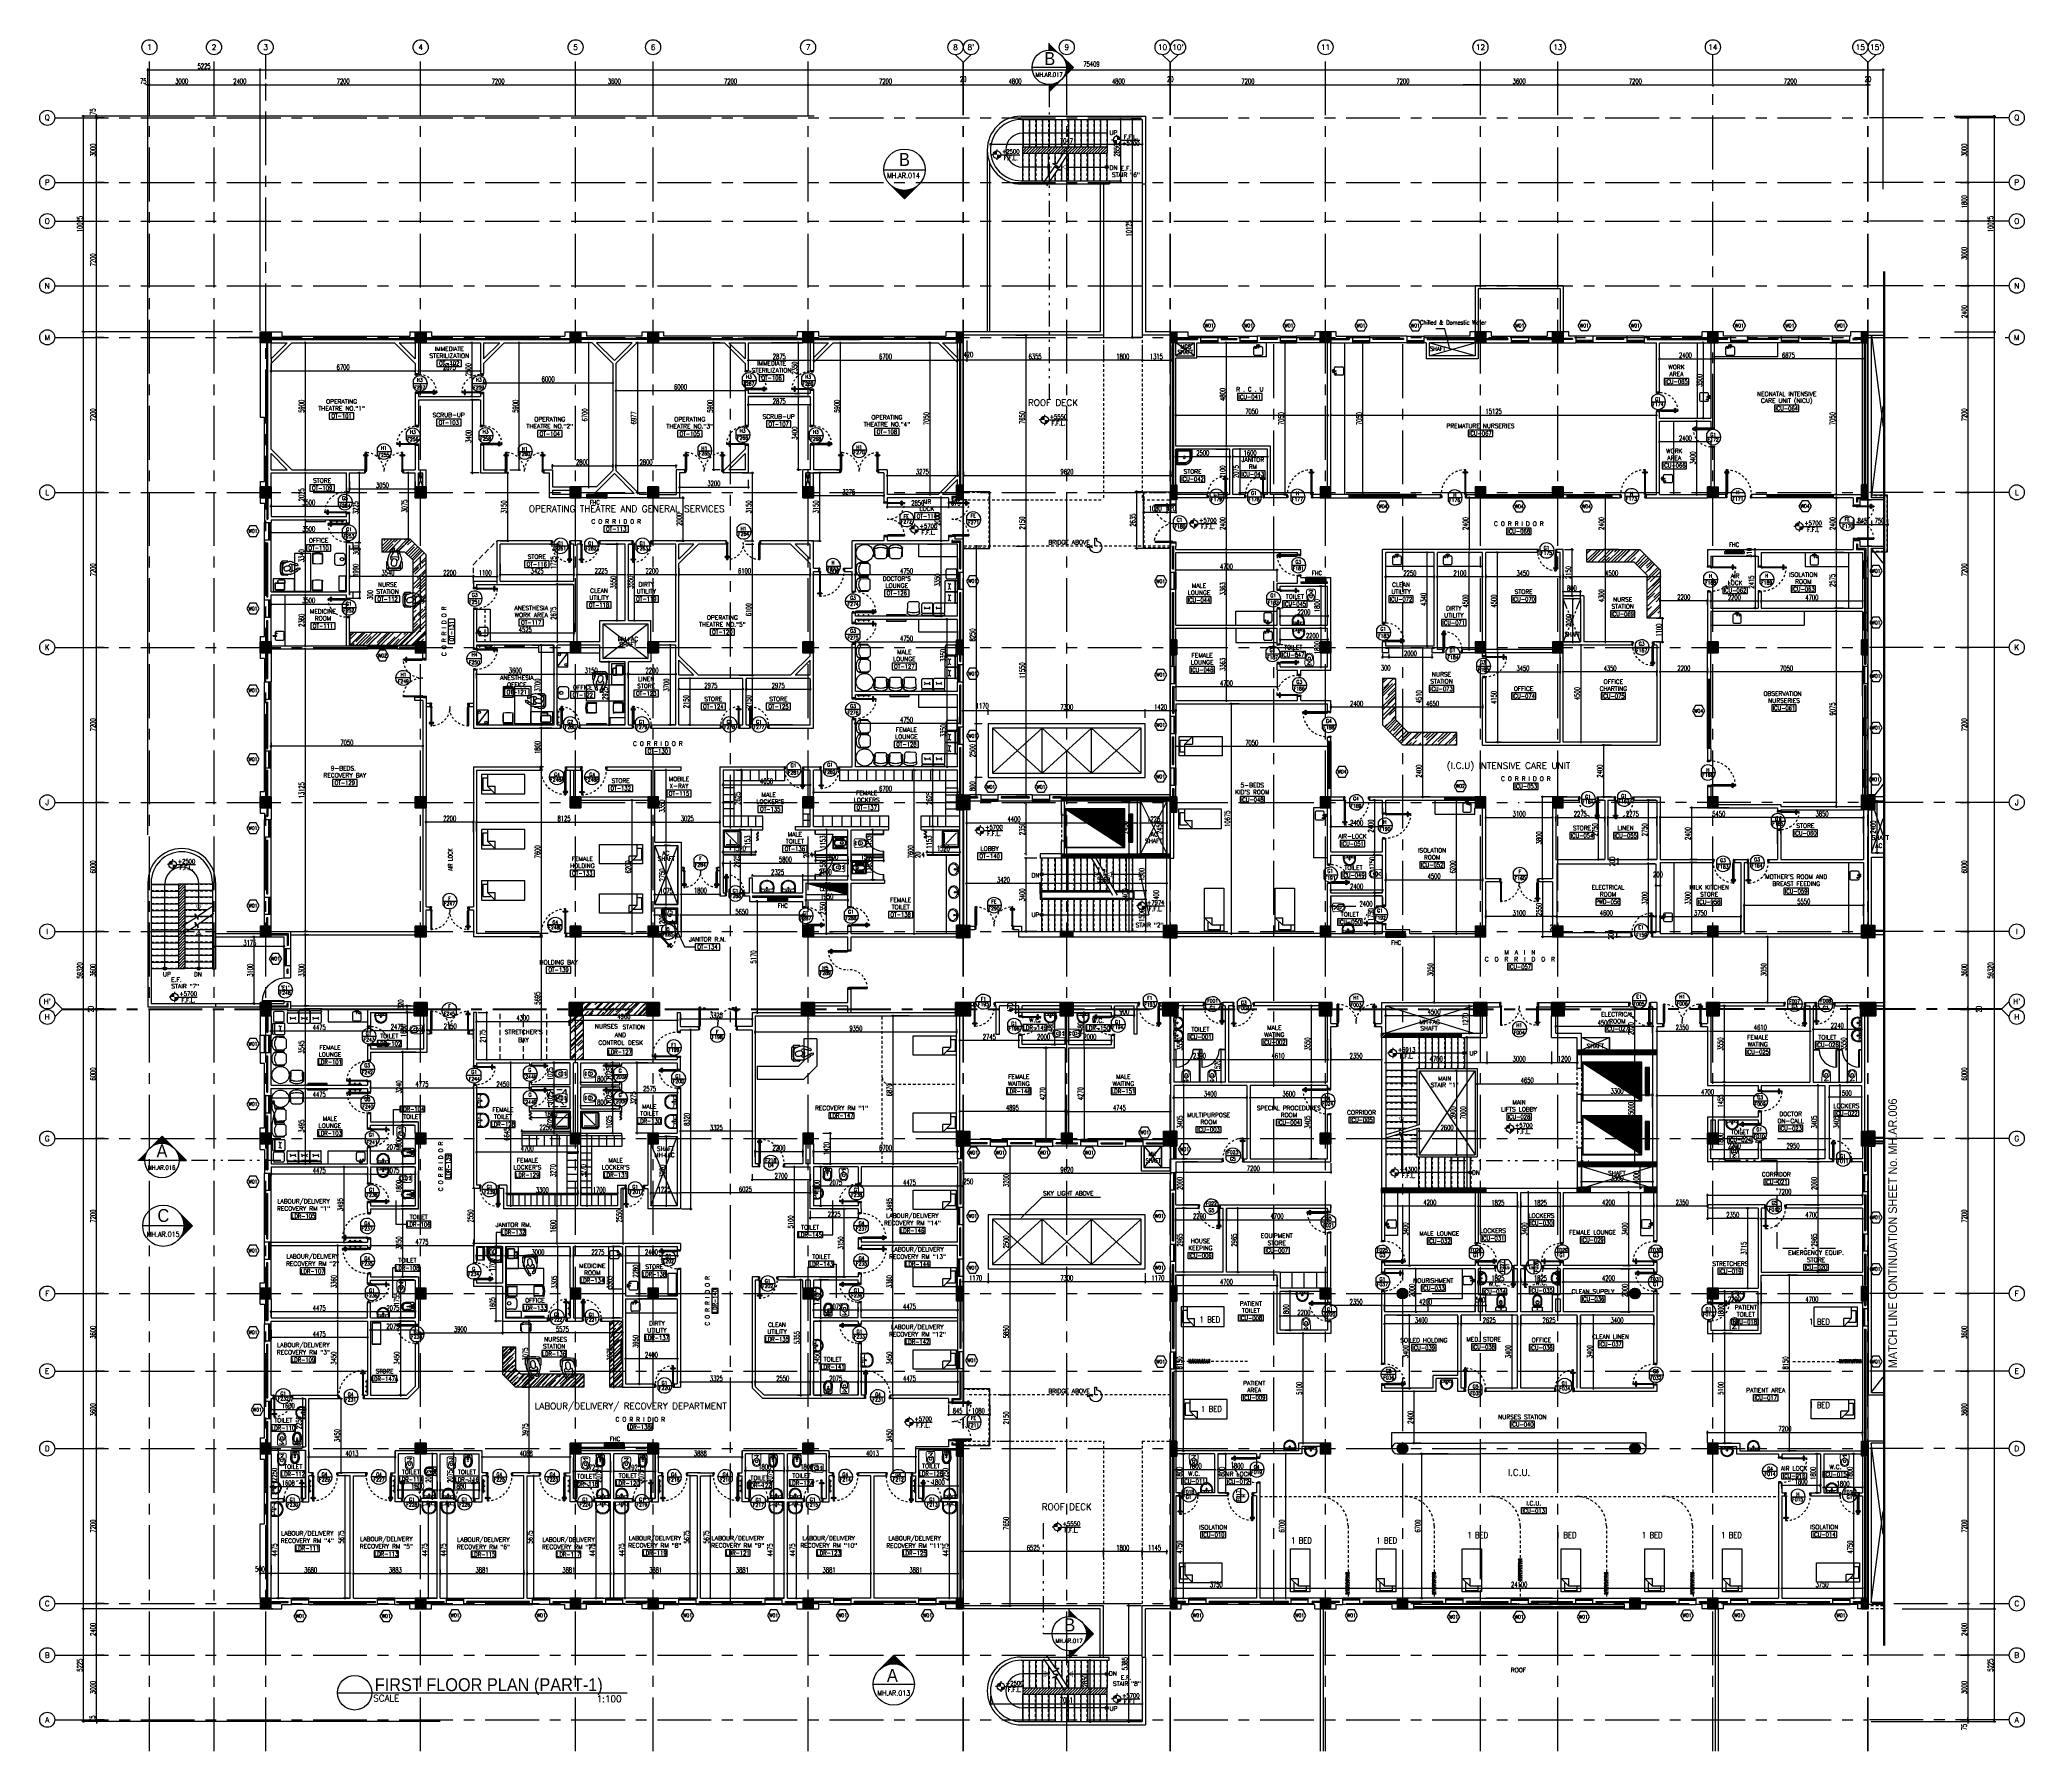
# Model space of a CAD drawing. Extents: x 275967.8 to 276060, y 57291.9 to 57371.4.
import ezdxf
from ezdxf.enums import TextEntityAlignment as Align

# ---------------------------------------------------------------- set-up
doc = ezdxf.new("R2010")
doc.units = 0
doc.header["$MEASUREMENT"] = 0
doc.header["$PDMODE"] = 34
for name, pattern in [('2DASHES', [1.7, 0.75, -0.25, 0.1, -0.25, 0.1, -0.25]), ('CENTER2', [1.125, 0.75, -0.125, 0.125, -0.125]), ('CENTERX2', [4, 2.5, -0.5, 0.5, -0.5]), ('DASHED', [0.75, 0.5, -0.25]), ('HIDDEN', [0.375, 0.25, -0.125]), ('HIDDEN2', [0.1875, 0.125, -0.0625])]:
    doc.linetypes.add(name, pattern=pattern)
doc.layers.get('0').update_dxf_attribs({"linetype": 'CONTINUOUS'})
doc.layers.get('DEFPOINTS').update_dxf_attribs({"linetype": 'CONTINUOUS'})
for name, color, linetype in [('A-TILES', 11, 'CONTINUOUS'), ('A_COUNTER', 7, 'CONTINUOUS'), ('A_CUBICLE_CURTAINS', 4, 'HIDDEN'), ('ALM', 2, 'CONTINUOUS'), ('AX-CR', 2, 'CONTINUOUS'), ('AX-DIM', 4, 'CONTINUOUS'), ('AX-TXT', 2, 'CONTINUOUS'), ('AXES', 11, 'CENTERX2'), ('COL', 5, 'CONTINUOUS'), ('COUNTER', 7, 'CONTINUOUS'), ('CRT-HIDE', 7, 'HIDDEN2'), ('CURT', 7, 'CONTINUOUS'), ('D_CURTAIN', 11, 'HIDDEN'), ('DIM', 4, 'CONTINUOUS'), ('DOOR', 7, 'CONTINUOUS'), ('DOOR-CR', 2, 'CONTINUOUS'), ('DOOR-NO', 3, 'CONTINUOUS'), ('EL-LEVS', 1, 'CONTINUOUS'), ('Ele', 7, 'CONTINUOUS'), ('ELEV', 2, 'CONTINUOUS'), ('FHC', 2, 'CONTINUOUS'), ('FIX', 3, 'CONTINUOUS'), ('FUR', 4, 'CONTINUOUS'), ('HAT', 8, 'CONTINUOUS'), ('Hatch', 11, 'CONTINUOUS'), ('HIDDEN', 9, 'HIDDEN2'), ('IND-ES', 6, 'CONTINUOUS'), ('IND-ES-L', 6, '2DASHES'), ('IND-ES-TXT', 4, 'CONTINUOUS'), ('INSUL', 4, 'CONTINUOUS'), ('LEV-PL', 3, 'CONTINUOUS'), ('LIFTS', 3, 'CONTINUOUS'), ('Locker', 11, 'CONTINUOUS'), ('ME-FIX', 3, 'CONTINUOUS'), ('NON-MEDICAL', 3, 'CONTINUOUS'), ('PART', 9, 'CONTINUOUS'), ('PROJ-L', 3, 'CONTINUOUS'), ('RM-BOX', 4, 'CONTINUOUS'), ('RM-IND', 5, 'CONTINUOUS'), ('RM-NAME', 2, 'CONTINUOUS'), ('RM-NO', 2, 'CONTINUOUS'), ('ROOF', 7, 'CONTINUOUS'), ('RS20', 9, 'CONTINUOUS'), ('SEC-MRK', 7, 'CONTINUOUS'), ('SHAFT', 3, 'CONTINUOUS'), ('SHAFTS', 4, 'CONTINUOUS'), ('SkyLight', 7, 'CONTINUOUS'), ('STR', 5, 'CONTINUOUS'), ('SUNI-FUR', 11, 'CONTINUOUS'), ('TITLETEXT', 6, 'CONTINUOUS'), ('TXT1', 2, 'CONTINUOUS'), ('WALL', 2, 'CONTINUOUS'), ('WIN', 3, 'CONTINUOUS'), ('WIN-BOX', 4, 'CONTINUOUS'), ('WIN-NO', 5, 'CONTINUOUS')]:
    doc.layers.add(name, color=color, linetype=linetype)
doc.styles.add('ROMANC', font='romanc', dxfattribs={"height": 0.1})
doc.styles.add('ROMANS', font='ROMANS.shx', dxfattribs={"width": 0.6})
doc.styles.add('RS20', font='ROMANS.shx', dxfattribs={"height": 0.2})
doc.styles.add('S', font='ROMANS.SHX')
doc.styles.add('S5', font='simplex.shx', dxfattribs={"width": 0.77})
doc.styles.add('TTXT', font='swisse.ttf', dxfattribs={"width": 0.6})
doc.dimstyles.new('STANDARD in', dxfattribs={"dimtxt": 0.24, "dimasz": 0.1, "dimexe": 0.07, "dimexo": 0.05, "dimgap": 0.05, "dimtad": 1, "dimdec": 0, "dimlfac": 1000, "dimzin": 0, "dimdsep": 46, "dimtxsty": 'ROMANS', "dimblk": 'ARCHTICK', "dimcen": 0.05, "dimdle": 0.05, "dimclrd": 4, "dimclre": 4, "dimclrt": 2, "dimadec": 0, "dimazin": 0, "dimtfac": 1, "dimtdec": 0, "dimtmove": 2, "dimatfit": 3, "dimfxl": 0, "dimtolj": 1, "dimtzin": 0, "dimarcsym": 0})
pattern_1 = [(45, (275761.879317, 57274.97192), (-0.0265165043, 0.0265165043), [])]
pattern_2 = [(45, (0, 0), (-0.066291260736, 0.066291260736), [])]

# ---------------------------------------------------------------- blocks, each defined once
blk = doc.blocks.new('RM1')
at = {"layer": 'RM-BOX'}
blk.add_lwpolyline([(570, -200), (-570, -200), (-570, -500), (570, -500)], close=True, dxfattribs=at)
at = {"layer": 'RM-NAME', "style": 'ROMANS'}
for tag, p in [('ROOMNAME1', (0, 324)), ('ROOMNAME2', (0, 0))]:
    blk.add_attdef(tag, text='', height=200, dxfattribs=at).set_placement(p, align=Align.MIDDLE)
at = {"layer": 'RM-NO', "style": 'ROMANS', "width": 0.8}
blk.add_attdef('ROOMNO', text='', height=200, dxfattribs=at).set_placement((0, -350), align=Align.MIDDLE)
blk = doc.blocks.new('*X18')
at = {"color": 0}
for p, q in [((80579, 149522), (81047, 149990)), ((80579, 149575), (80994, 149990)), ((80579, 149628), (80941, 149990)), ((80579, 149681), (80888, 149990)), ((80579, 149734), (80835, 149990)), ((80579, 149787), (80782, 149990)), ((80579, 149840), (80729, 149990)), ((80579, 149893), (80676, 149990)), ((80579, 149946), (80623, 149990)), ((80600, 149490), (81079, 149969)), ((80653, 149490), (81079, 149916)), ((80706, 149490), (81079, 149863)), ((80759, 149490), (81079, 149810)), ((80812, 149490), (81079, 149757)), ((80865, 149490), (81079, 149704)), ((80918, 149490), (81079, 149651)), ((80971, 149490), (81079, 149598)), ((81024, 149490), (81079, 149545)), ((81077, 149490), (81079, 149492))]:
    blk.add_line(p, q, dxfattribs=at)
blk = doc.blocks.new('*X17')
at = {"color": 0}
for p, q in [((84179, 149516), (84653, 149990)), ((84179, 149569), (84600, 149990)), ((84179, 149622), (84547, 149990)), ((84179, 149675), (84494, 149990)), ((84179, 149728), (84441, 149990)), ((84179, 149781), (84388, 149990)), ((84179, 149834), (84335, 149990)), ((84179, 149887), (84282, 149990)), ((84179, 149940), (84229, 149990)), ((84206, 149490), (84679, 149963)), ((84259, 149490), (84679, 149910)), ((84312, 149490), (84679, 149857)), ((84365, 149490), (84679, 149804)), ((84418, 149490), (84679, 149751)), ((84471, 149490), (84679, 149698)), ((84524, 149490), (84679, 149645)), ((84577, 149490), (84679, 149592)), ((84630, 149490), (84679, 149539))]:
    blk.add_line(p, q, dxfattribs=at)
blk = doc.blocks.new('*X16')
at = {"color": 0}
for p, q in [((80579, 155515), (81054, 155990)), ((80579, 155568), (81001, 155990)), ((80579, 155621), (80948, 155990)), ((80579, 155674), (80895, 155990)), ((80579, 155727), (80842, 155990)), ((80579, 155780), (80789, 155990)), ((80579, 155833), (80736, 155990)), ((80579, 155886), (80683, 155990)), ((80579, 155939), (80630, 155990)), ((80607, 155490), (81079, 155962)), ((80660, 155490), (81079, 155909)), ((80713, 155490), (81079, 155856)), ((80766, 155490), (81079, 155803)), ((80819, 155490), (81079, 155750)), ((80872, 155490), (81079, 155697)), ((80925, 155490), (81079, 155644)), ((80978, 155490), (81079, 155591)), ((81031, 155490), (81079, 155538))]:
    blk.add_line(p, q, dxfattribs=at)
blk = doc.blocks.new('*X15')
at = {"color": 0}
for p, q in [((84179, 155509), (84660, 155990)), ((84179, 155562), (84607, 155990)), ((84179, 155615), (84554, 155990)), ((84179, 155668), (84501, 155990)), ((84179, 155721), (84448, 155990)), ((84179, 155774), (84395, 155990)), ((84179, 155827), (84342, 155990)), ((84179, 155880), (84289, 155990)), ((84179, 155933), (84236, 155990)), ((84179, 155986), (84183, 155990)), ((84213, 155490), (84679, 155956)), ((84266, 155490), (84679, 155903)), ((84319, 155490), (84679, 155850)), ((84372, 155490), (84679, 155796)), ((84426, 155490), (84679, 155743)), ((84479, 155490), (84679, 155690)), ((84532, 155490), (84679, 155637)), ((84585, 155490), (84679, 155584)), ((84638, 155490), (84679, 155531))]:
    blk.add_line(p, q, dxfattribs=at)
blk = doc.blocks.new('*X13')
at = {"color": 0}
for p, q in [((84179, 169934), (84635, 170390)), ((84179, 169987), (84582, 170390)), ((84179, 170040), (84529, 170390)), ((84179, 170093), (84476, 170390)), ((84179, 170146), (84423, 170390)), ((84179, 170199), (84370, 170390)), ((84179, 170252), (84317, 170390)), ((84179, 170305), (84264, 170390)), ((84179, 170358), (84211, 170390)), ((84188, 169890), (84679, 170381)), ((84241, 169890), (84679, 170328)), ((84294, 169890), (84679, 170274)), ((84347, 169890), (84679, 170221)), ((84401, 169890), (84679, 170168)), ((84454, 169890), (84679, 170115)), ((84507, 169890), (84679, 170062)), ((84560, 169890), (84679, 170009)), ((84613, 169890), (84679, 169956)), ((84666, 169890), (84679, 169903))]:
    blk.add_line(p, q, dxfattribs=at)
blk = doc.blocks.new('*X12')
at = {"color": 0}
for p, q in [((80579, 169940), (81029, 170390)), ((80579, 169993), (80976, 170390)), ((80579, 170046), (80923, 170390)), ((80579, 170099), (80870, 170390)), ((80579, 170152), (80817, 170390)), ((80579, 170205), (80764, 170390)), ((80579, 170258), (80711, 170390)), ((80579, 170311), (80658, 170390)), ((80579, 170364), (80605, 170390)), ((80582, 169890), (81079, 170387)), ((80635, 169890), (81079, 170334)), ((80688, 169890), (81079, 170281)), ((80741, 169890), (81079, 170228)), ((80794, 169890), (81079, 170175)), ((80847, 169890), (81079, 170122)), ((80900, 169890), (81079, 170069)), ((80953, 169890), (81079, 170016)), ((81006, 169890), (81079, 169963)), ((81059, 169890), (81079, 169910))]:
    blk.add_line(p, q, dxfattribs=at)
blk = doc.blocks.new('*X11')
at = {"color": 0}
for p, q in [((80579, 177099), (81070, 177590)), ((80579, 177152), (81017, 177590)), ((80579, 177205), (80964, 177590)), ((80579, 177258), (80911, 177590)), ((80579, 177311), (80858, 177590)), ((80579, 177364), (80804, 177590)), ((80579, 177417), (80751, 177590)), ((80579, 177471), (80698, 177590)), ((80579, 177524), (80645, 177590)), ((80579, 177577), (80592, 177590)), ((80623, 177090), (81079, 177546)), ((80676, 177090), (81079, 177493)), ((80729, 177090), (81079, 177440)), ((80782, 177090), (81079, 177387)), ((80835, 177090), (81079, 177334)), ((80888, 177090), (81079, 177281)), ((80941, 177090), (81079, 177228)), ((80994, 177090), (81079, 177175)), ((81047, 177090), (81079, 177122))]:
    blk.add_line(p, q, dxfattribs=at)
blk = doc.blocks.new('*X10')
at = {"color": 0}
for p, q in [((84179, 177093), (84676, 177590)), ((84179, 177146), (84623, 177590)), ((84179, 177199), (84570, 177590)), ((84179, 177252), (84517, 177590)), ((84179, 177305), (84464, 177590)), ((84179, 177358), (84411, 177590)), ((84179, 177411), (84358, 177590)), ((84179, 177464), (84305, 177590)), ((84179, 177517), (84252, 177590)), ((84179, 177570), (84199, 177590)), ((84229, 177090), (84679, 177540)), ((84282, 177090), (84679, 177487)), ((84335, 177090), (84679, 177434)), ((84388, 177090), (84679, 177381)), ((84441, 177090), (84679, 177328)), ((84494, 177090), (84679, 177275)), ((84547, 177090), (84679, 177222)), ((84600, 177090), (84679, 177169)), ((84653, 177090), (84679, 177116))]:
    blk.add_line(p, q, dxfattribs=at)
blk = doc.blocks.new('AXU')
at = {"layer": 'AX-CR'}
blk.add_circle((0, 350), 350, dxfattribs=at)
at = {"layer": 'AX-TXT', "style": 'ROMANS'}
blk.add_attdef('AX', text='', height=250, dxfattribs=at).set_placement((0, 350), align=Align.MIDDLE)
blk = doc.blocks.new('_ARCHTICK')
at = {"color": 0, "linetype": 'ByBlock', "const_width": 0.15}
blk.add_lwpolyline([(-0.5, -0.5), (0.5, 0.5)], dxfattribs=at)
blk = doc.blocks.new('*D649')
at = {"layer": 'AX-DIM', "color": 4, "lineweight": -2, "ltscale": 0.3}
for p, q in [((276034.725, 57369.311), (276038.425, 57369.311)), ((276034.775, 57368.961), (276034.775, 57369.381)), ((276038.375, 57368.961), (276038.375, 57369.381))]:
    blk.add_line(p, q, dxfattribs=at)
at = {"layer": 'DEFPOINTS', "color": 0, "ltscale": 0.3}
for p in [(276038.375, 57369.311), (276034.775, 57368.911), (276038.375, 57368.911)]:
    blk.add_point(p, dxfattribs=at)
at = {"layer": 'AX-DIM', "color": 4, "lineweight": -2, "ltscale": 0.3, "xscale": 0.1, "yscale": 0.1, "zscale": 0.1, "rotation": 180}
blk.add_blockref('_ARCHTICK', (276034.775, 57369.311), dxfattribs=at)
at = {"layer": 'AX-DIM', "color": 4, "lineweight": -2, "ltscale": 0.3, "xscale": 0.1, "yscale": 0.1, "zscale": 0.1}
blk.add_blockref('_ARCHTICK', (276038.375, 57369.311), dxfattribs=at)
at = {"layer": 'AX-DIM', "color": 2, "ltscale": 0.3, "insert": (276036.575, 57369.481), "char_height": 0.24, "attachment_point": 5, "style": 'ROMANS'}
blk.add_mtext('\\A1;3600', dxfattribs=at)
blk = doc.blocks.new('COL50')
at = {"layer": 'COL'}
blk.add_lwpolyline([(-250, 250), (-250, -250), (250, -250), (250, 250)], close=True, dxfattribs=at)
blk = doc.blocks.new('WW1')
at = {"layer": 'WIN-BOX'}
blk.add_lwpolyline([(144, -250), (289, 0), (144, 250), (-144, 250), (-289, 0), (-144, -250)], close=True, dxfattribs=at)
at = {"layer": 'WIN-NO', "style": 'ROMANS', "width": 0.8}
blk.add_attdef('W00', text='', height=170, dxfattribs=at).set_placement((0, 0), align=Align.MIDDLE)
blk = doc.blocks.new('*D648')
at = {"layer": 'AX-DIM', "color": 4, "lineweight": -2, "ltscale": 0.3}
for p, q in [((276038.325, 57369.311), (276045.625, 57369.311)), ((276038.375, 57369.361), (276038.375, 57369.381)), ((276045.575, 57369.361), (276045.575, 57369.381))]:
    blk.add_line(p, q, dxfattribs=at)
at = {"layer": 'DEFPOINTS', "color": 0, "ltscale": 0.3}
for p in [(276038.375, 57369.311), (276045.575, 57369.311), (276045.575, 57369.311)]:
    blk.add_point(p, dxfattribs=at)
at = {"layer": 'AX-DIM', "color": 4, "lineweight": -2, "ltscale": 0.3, "xscale": 0.1, "yscale": 0.1, "zscale": 0.1, "rotation": 180}
blk.add_blockref('_ARCHTICK', (276038.375, 57369.311), dxfattribs=at)
at = {"layer": 'AX-DIM', "color": 4, "lineweight": -2, "ltscale": 0.3, "xscale": 0.1, "yscale": 0.1, "zscale": 0.1}
blk.add_blockref('_ARCHTICK', (276045.575, 57369.311), dxfattribs=at)
at = {"layer": 'AX-DIM', "color": 2, "ltscale": 0.3, "insert": (276041.975, 57369.481), "char_height": 0.24, "attachment_point": 5, "style": 'ROMANS'}
blk.add_mtext('\\A1;7200', dxfattribs=at)
blk = doc.blocks.new('*D647')
at = {"layer": 'AX-DIM', "color": 4, "lineweight": -2, "ltscale": 0.3}
for p, q in [((276045.525, 57369.311), (276052.825, 57369.311)), ((276045.575, 57369.337), (276045.575, 57369.241)), ((276052.775, 57369.337), (276052.775, 57369.241))]:
    blk.add_line(p, q, dxfattribs=at)
at = {"layer": 'DEFPOINTS', "color": 0, "ltscale": 0.3}
for p in [(276045.575, 57369.387), (276052.775, 57369.387), (276052.775, 57369.311)]:
    blk.add_point(p, dxfattribs=at)
at = {"layer": 'AX-DIM', "color": 4, "lineweight": -2, "ltscale": 0.3, "xscale": 0.1, "yscale": 0.1, "zscale": 0.1, "rotation": 180}
blk.add_blockref('_ARCHTICK', (276045.575, 57369.311), dxfattribs=at)
at = {"layer": 'AX-DIM', "color": 4, "lineweight": -2, "ltscale": 0.3, "xscale": 0.1, "yscale": 0.1, "zscale": 0.1}
blk.add_blockref('_ARCHTICK', (276052.775, 57369.311), dxfattribs=at)
at = {"layer": 'AX-DIM', "color": 2, "ltscale": 0.3, "insert": (276049.175, 57369.481), "char_height": 0.24, "attachment_point": 5, "style": 'ROMANS'}
blk.add_mtext('\\A1;7200', dxfattribs=at)
blk = doc.blocks.new('*X19')
at = {"color": 0}
for p, q in [((73379, 118298), (73831, 118750)), ((73379, 118351), (73778, 118750)), ((73379, 118404), (73725, 118750)), ((73379, 118457), (73672, 118750)), ((73379, 118510), (73619, 118750)), ((73379, 118563), (73566, 118750)), ((73379, 118616), (73513, 118750)), ((73379, 118669), (73460, 118750)), ((73379, 118722), (73407, 118750)), ((73384, 118250), (73879, 118745)), ((73437, 118250), (73879, 118692)), ((73490, 118250), (73879, 118639)), ((73543, 118250), (73879, 118586)), ((73596, 118250), (73879, 118533)), ((73649, 118250), (73879, 118480)), ((73702, 118250), (73879, 118427)), ((73755, 118250), (73879, 118374)), ((73808, 118250), (73879, 118321)), ((73861, 118250), (73879, 118268))]:
    blk.add_line(p, q, dxfattribs=at)
blk = doc.blocks.new('*X20')
at = {"color": 0}
for p, q in [((84179, 118279), (84650, 118750)), ((84179, 118332), (84596, 118750)), ((84179, 118386), (84543, 118750)), ((84179, 118439), (84490, 118750)), ((84179, 118492), (84437, 118750)), ((84179, 118545), (84384, 118750)), ((84179, 118598), (84331, 118750)), ((84179, 118651), (84278, 118750)), ((84179, 118704), (84225, 118750)), ((84203, 118250), (84679, 118726)), ((84256, 118250), (84679, 118673)), ((84309, 118250), (84679, 118620)), ((84362, 118250), (84679, 118567)), ((84415, 118250), (84679, 118514)), ((84468, 118250), (84679, 118461)), ((84521, 118250), (84679, 118408)), ((84574, 118250), (84679, 118355)), ((84627, 118250), (84679, 118302))]:
    blk.add_line(p, q, dxfattribs=at)
blk = doc.blocks.new('*X21')
at = {"color": 0}
for p, q in [((84179, 132651), (84678, 133150)), ((84179, 132704), (84625, 133150)), ((84179, 132757), (84571, 133150)), ((84179, 132810), (84518, 133150)), ((84179, 132864), (84465, 133150)), ((84179, 132917), (84412, 133150)), ((84179, 132970), (84359, 133150)), ((84179, 133023), (84306, 133150)), ((84179, 133076), (84253, 133150)), ((84179, 133129), (84200, 133150)), ((84231, 132650), (84679, 133098)), ((84284, 132650), (84679, 133045)), ((84337, 132650), (84679, 132992)), ((84390, 132650), (84679, 132939)), ((84443, 132650), (84679, 132886)), ((84496, 132650), (84679, 132833)), ((84549, 132650), (84679, 132780)), ((84602, 132650), (84679, 132727)), ((84655, 132650), (84679, 132674))]:
    blk.add_line(p, q, dxfattribs=at)
blk = doc.blocks.new('*X14')
at = {"color": 0}
for p, q in [((84179, 162721), (84648, 163190)), ((84179, 162774), (84595, 163190)), ((84179, 162827), (84542, 163190)), ((84179, 162880), (84489, 163190)), ((84179, 162933), (84436, 163190)), ((84179, 162986), (84383, 163190)), ((84179, 163039), (84330, 163190)), ((84179, 163092), (84277, 163190)), ((84179, 163145), (84224, 163190)), ((84201, 162690), (84679, 163168)), ((84254, 162690), (84679, 163115)), ((84307, 162690), (84679, 163062)), ((84360, 162690), (84679, 163009)), ((84413, 162690), (84679, 162956)), ((84466, 162690), (84679, 162903)), ((84519, 162690), (84679, 162850)), ((84572, 162690), (84679, 162797)), ((84625, 162690), (84679, 162744))]:
    blk.add_line(p, q, dxfattribs=at)
blk = doc.blocks.new('DD1')
at = {"layer": 'DOOR-CR'}
blk.add_line((-308, 0), (353, 0), dxfattribs=at)
blk.add_lwpolyline([(-308, -173, 3.820224), (-308, 173)], format="xyb", close=True, dxfattribs=at)
at = {"layer": 'DOOR-NO', "color": 255, "style": 'ROMANS', "width": 0.8}
for tag, p in [('G', (0, 184)), ('000', (0, -141))]:
    blk.add_attdef(tag, text='', height=204, dxfattribs=at).set_placement(p, align=Align.MIDDLE)
blk = doc.blocks.new('*X30')
at = {"color": 0}
for p, q in [((503899, 131750), (506612, 131750)), ((503977, 131700), (506612, 131700)), ((504055, 131650), (506612, 131650)), ((504132, 131600), (506612, 131600)), ((504210, 131550), (506612, 131550)), ((504288, 131500), (506612, 131500)), ((504366, 131450), (506612, 131450)), ((504444, 131400), (506612, 131400)), ((504522, 131350), (506612, 131350)), ((504600, 131300), (506612, 131300)), ((504677, 131250), (506612, 131250)), ((504755, 131200), (506612, 131200)), ((504833, 131150), (506612, 131150)), ((504911, 131100), (506612, 131100)), ((504989, 131050), (506612, 131050)), ((505067, 131000), (506612, 131000)), ((505145, 130950), (506612, 130950)), ((505222, 130900), (506612, 130900)), ((505300, 130850), (506612, 130850)), ((505378, 130800), (506612, 130800)), ((505456, 130750), (506612, 130750)), ((505534, 130700), (506612, 130700)), ((505612, 130650), (506612, 130650)), ((505690, 130600), (506612, 130600)), ((505767, 130550), (506612, 130550)), ((505845, 130500), (506612, 130500)), ((505923, 130450), (506612, 130450)), ((506001, 130400), (506612, 130400)), ((506079, 130350), (506612, 130350)), ((506157, 130300), (506612, 130300)), ((506235, 130250), (506612, 130250)), ((506312, 130200), (506612, 130200)), ((506390, 130150), (506612, 130150)), ((506468, 130100), (506612, 130100)), ((506546, 130050), (506612, 130050))]:
    blk.add_line(p, q, dxfattribs=at)
blk = doc.blocks.new('*X29')
at = {"color": 0}
for p, q in [((140176, 227700), (140376, 227700)), ((140176, 227650), (140376, 227650)), ((140176, 227600), (140376, 227600)), ((140176, 227550), (140376, 227550)), ((140176, 227500), (140376, 227500)), ((140176, 227450), (140376, 227450)), ((140176, 227400), (140376, 227400)), ((140176, 227350), (140376, 227350)), ((140176, 227300), (140376, 227300)), ((140176, 227250), (140376, 227250)), ((140176, 227200), (140376, 227200)), ((140176, 227150), (140376, 227150)), ((140176, 227100), (140376, 227100)), ((140176, 227050), (140376, 227050)), ((140176, 227000), (140376, 227000)), ((140176, 226950), (140376, 226950)), ((140176, 226900), (140376, 226900)), ((140176, 226850), (140376, 226850)), ((140176, 226800), (140376, 226800)), ((140176, 226750), (140376, 226750)), ((140176, 226700), (140376, 226700)), ((140176, 226650), (140376, 226650)), ((140176, 226600), (140376, 226600)), ((140176, 226550), (140376, 226550)), ((140176, 226500), (140376, 226500)), ((140176, 226450), (140376, 226450))]:
    blk.add_line(p, q, dxfattribs=at)
blk = doc.blocks.new('*X32')
at = {"color": 0}
for p, q in [((197839, 138813), (198025, 139000)), ((197839, 138866), (197972, 139000)), ((197839, 138919), (197919, 139000)), ((197839, 138972), (197866, 139000)), ((197879, 138800), (198079, 139000)), ((197932, 138800), (198132, 139000)), ((197985, 138800), (198185, 139000)), ((198038, 138800), (198238, 139000)), ((198091, 138800), (198291, 139000)), ((198144, 138800), (198344, 139000)), ((198197, 138800), (198397, 139000)), ((198250, 138800), (198450, 139000)), ((198303, 138800), (198503, 139000)), ((198356, 138800), (198556, 139000)), ((198409, 138800), (198609, 139000)), ((198462, 138800), (198662, 139000)), ((198515, 138800), (198715, 139000)), ((198568, 138800), (198768, 139000)), ((198621, 138800), (198821, 139000)), ((198674, 138800), (198874, 139000)), ((198727, 138800), (198927, 139000)), ((198780, 138800), (198980, 139000)), ((198833, 138800), (199033, 139000)), ((198886, 138800), (199086, 139000)), ((198939, 138800), (199139, 139000)), ((198992, 138800), (199192, 139000)), ((199045, 138800), (199245, 139000)), ((199098, 138800), (199298, 139000)), ((199151, 138800), (199351, 139000)), ((199204, 138800), (199404, 139000)), ((199257, 138800), (199457, 139000)), ((199310, 138800), (199510, 139000)), ((199363, 138800), (199563, 139000)), ((199416, 138800), (199616, 139000)), ((199469, 138800), (199669, 139000)), ((199523, 138800), (199723, 139000)), ((199576, 138800), (199776, 139000)), ((199629, 138800), (199829, 139000)), ((199682, 138800), (199882, 139000)), ((199735, 138800), (199935, 139000)), ((199788, 138800), (199988, 139000)), ((199841, 138800), (200041, 139000)), ((199894, 138800), (200094, 139000)), ((199947, 138800), (200147, 139000)), ((200000, 138800), (200200, 139000)), ((200053, 138800), (200253, 139000)), ((200106, 138800), (200306, 139000)), ((200159, 138800), (200359, 139000)), ((200212, 138800), (200412, 139000)), ((200265, 138800), (200465, 139000)), ((200318, 138800), (200518, 139000)), ((200371, 138800), (200571, 139000)), ((200424, 138800), (200624, 139000)), ((200477, 138800), (200677, 139000)), ((200530, 138800), (200730, 139000)), ((200583, 138800), (200783, 139000)), ((200636, 138800), (200836, 139000)), ((200689, 138800), (200889, 139000)), ((200742, 138800), (200942, 139000)), ((200795, 138800), (200995, 139000)), ((200848, 138800), (201048, 139000)), ((200901, 138800), (201101, 139000)), ((200954, 138800), (201154, 139000)), ((201007, 138800), (201207, 139000)), ((201060, 138800), (201260, 139000)), ((201114, 138800), (201314, 139000)), ((201167, 138800), (201367, 139000)), ((201220, 138800), (201420, 139000)), ((201273, 138800), (201473, 139000)), ((201326, 138800), (201526, 139000)), ((201379, 138800), (201539, 138960)), ((201432, 138800), (201539, 138907)), ((201485, 138800), (201539, 138854))]:
    blk.add_line(p, q, dxfattribs=at)
blk = doc.blocks.new('*X31')
at = {"color": 0}
for p, q in [((197839, 143639), (197999, 143800)), ((197839, 143692), (197946, 143800)), ((197839, 143745), (197893, 143800)), ((197853, 143600), (198053, 143800)), ((197906, 143600), (198106, 143800)), ((197959, 143600), (198159, 143800)), ((198012, 143600), (198212, 143800)), ((198065, 143600), (198265, 143800)), ((198118, 143600), (198318, 143800)), ((198171, 143600), (198371, 143800)), ((198224, 143600), (198424, 143800)), ((198277, 143600), (198477, 143800)), ((198330, 143600), (198530, 143800)), ((198383, 143600), (198583, 143800)), ((198436, 143600), (198636, 143800)), ((198489, 143600), (198689, 143800)), ((198542, 143600), (198742, 143800)), ((198595, 143600), (198795, 143800)), ((198648, 143600), (198848, 143800)), ((198701, 143600), (198901, 143800)), ((198754, 143600), (198954, 143800)), ((198807, 143600), (199007, 143800)), ((198860, 143600), (199060, 143800)), ((198913, 143600), (199113, 143800)), ((198966, 143600), (199166, 143800)), ((199019, 143600), (199219, 143800)), ((199072, 143600), (199272, 143800)), ((199125, 143600), (199325, 143800)), ((199178, 143600), (199378, 143800)), ((199231, 143600), (199431, 143800)), ((199284, 143600), (199484, 143800)), ((199337, 143600), (199537, 143800)), ((199390, 143600), (199590, 143800)), ((199443, 143600), (199643, 143800)), ((199497, 143600), (199697, 143800)), ((199550, 143600), (199750, 143800)), ((199603, 143600), (199803, 143800)), ((199656, 143600), (199856, 143800)), ((199709, 143600), (199909, 143800)), ((199762, 143600), (199962, 143800)), ((199815, 143600), (200015, 143800)), ((199868, 143600), (200068, 143800)), ((199921, 143600), (200121, 143800)), ((199974, 143600), (200174, 143800)), ((200027, 143600), (200227, 143800)), ((200080, 143600), (200280, 143800)), ((200133, 143600), (200333, 143800)), ((200186, 143600), (200386, 143800)), ((200239, 143600), (200439, 143800)), ((200292, 143600), (200492, 143800)), ((200345, 143600), (200545, 143800)), ((200398, 143600), (200598, 143800)), ((200451, 143600), (200651, 143800)), ((200504, 143600), (200704, 143800)), ((200557, 143600), (200757, 143800)), ((200610, 143600), (200810, 143800)), ((200663, 143600), (200863, 143800)), ((200716, 143600), (200916, 143800)), ((200769, 143600), (200969, 143800)), ((200822, 143600), (201022, 143800)), ((200875, 143600), (201075, 143800)), ((200928, 143600), (201128, 143800)), ((200981, 143600), (201181, 143800)), ((201034, 143600), (201234, 143800)), ((201088, 143600), (201288, 143800)), ((201141, 143600), (201341, 143800)), ((201194, 143600), (201394, 143800)), ((201247, 143600), (201447, 143800)), ((201300, 143600), (201500, 143800)), ((201353, 143600), (201539, 143786)), ((201406, 143600), (201539, 143733)), ((201459, 143600), (201539, 143680)), ((201512, 143600), (201539, 143627))]:
    blk.add_line(p, q, dxfattribs=at)
blk = doc.blocks.new('AXR')
at = {"layer": 'AX-CR'}
blk.add_circle((350, 0), 350, dxfattribs=at)
at = {"layer": 'AX-TXT', "style": 'ROMANS'}
blk.add_attdef('AX', text='', height=250, dxfattribs=at).set_placement((350, 0), align=Align.MIDDLE)
blk = doc.blocks.new('*D132')
at = {"layer": 'AX-DIM', "color": 4, "lineweight": -2, "ltscale": 0.3}
for p, q in [((275978.085, 57369.661), (275978.085, 57370.081)), ((276053.495, 57364.468), (276053.495, 57370.081)), ((275978.035, 57370.011), (276053.545, 57370.011))]:
    blk.add_line(p, q, dxfattribs=at)
at = {"layer": 'DEFPOINTS', "color": 0, "ltscale": 0.3}
for p in [(275978.085, 57369.611), (276053.495, 57370.011), (276053.495, 57364.418)]:
    blk.add_point(p, dxfattribs=at)
at = {"layer": 'AX-DIM', "color": 4, "lineweight": -2, "ltscale": 0.3, "xscale": 0.1, "yscale": 0.1, "zscale": 0.1, "rotation": 180}
blk.add_blockref('_ARCHTICK', (275978.085, 57370.011), dxfattribs=at)
at = {"layer": 'AX-DIM', "color": 4, "lineweight": -2, "ltscale": 0.3, "xscale": 0.1, "yscale": 0.1, "zscale": 0.1}
blk.add_blockref('_ARCHTICK', (276053.495, 57370.011), dxfattribs=at)
at = {"layer": 'AX-DIM', "color": 2, "ltscale": 0.3, "insert": (276016.705, 57370.28), "char_height": 0.24, "attachment_point": 5, "style": 'ROMANS'}
blk.add_mtext('\\A1;75409', dxfattribs=at)
blk = doc.blocks.new('*D154')
at = {"layer": 'AX-DIM', "color": 4, "lineweight": -2, "ltscale": 0.3}
for p, q in [((276057.075, 57362.983), (276057.495, 57362.983)), ((276057.425, 57363.033), (276057.425, 57359.933)), ((276057.075, 57359.983), (276057.495, 57359.983))]:
    blk.add_line(p, q, dxfattribs=at)
at = {"layer": 'DEFPOINTS', "color": 0, "ltscale": 0.3}
for p in [(276057.025, 57362.983), (276057.025, 57359.983), (276057.425, 57359.983)]:
    blk.add_point(p, dxfattribs=at)
at = {"layer": 'AX-DIM', "color": 4, "lineweight": -2, "ltscale": 0.3, "xscale": 0.1, "yscale": 0.1, "zscale": 0.1}
for p, rotation in [((276057.425, 57362.983), 90), ((276057.425, 57359.983), 270)]:
    blk.add_blockref('_ARCHTICK', p, dxfattribs=dict(at, rotation=rotation))
at = {"layer": 'AX-DIM', "color": 2, "ltscale": 0.3, "insert": (276057.255, 57361.483), "char_height": 0.24, "attachment_point": 5, "rotation": 90, "style": 'ROMANS'}
blk.add_mtext('\\A1;3000', dxfattribs=at)
blk = doc.blocks.new('*D153')
at = {"layer": 'AX-DIM', "color": 4, "lineweight": -2, "ltscale": 0.3}
for p, q in [((276056.791, 57367.858), (276058.715, 57367.858)), ((276058.645, 57367.908), (276058.645, 57357.783)), ((276057.995, 57357.833), (276058.715, 57357.833))]:
    blk.add_line(p, q, dxfattribs=at)
at = {"layer": 'DEFPOINTS', "color": 0, "ltscale": 0.3}
for p in [(276056.741, 57367.858), (276057.945, 57357.833), (276058.645, 57357.833)]:
    blk.add_point(p, dxfattribs=at)
at = {"layer": 'AX-DIM', "color": 4, "lineweight": -2, "ltscale": 0.3, "xscale": 0.1, "yscale": 0.1, "zscale": 0.1}
for p, rotation in [((276058.645, 57367.858), 90), ((276058.645, 57357.833), 270)]:
    blk.add_blockref('_ARCHTICK', p, dxfattribs=dict(at, rotation=rotation))
at = {"layer": 'AX-DIM', "color": 2, "ltscale": 0.3, "insert": (276058.475, 57362.845), "char_height": 0.24, "attachment_point": 5, "rotation": 90, "style": 'ROMANS'}
blk.add_mtext('\\A1;10025', dxfattribs=at)
blk = doc.blocks.new('*D133')
at = {"layer": 'AX-DIM', "color": 4, "lineweight": -2, "ltscale": 0.3}
for p, q in [((276057.995, 57298.513), (276058.715, 57298.513)), ((276058.645, 57298.563), (276058.645, 57293.238)), ((276052.925, 57293.288), (276058.715, 57293.288))]:
    blk.add_line(p, q, dxfattribs=at)
at = {"layer": 'DEFPOINTS', "color": 0, "ltscale": 0.3}
for p in [(276057.945, 57298.513), (276052.875, 57293.288), (276058.645, 57293.288)]:
    blk.add_point(p, dxfattribs=at)
at = {"layer": 'AX-DIM', "color": 4, "lineweight": -2, "ltscale": 0.3, "xscale": 0.1, "yscale": 0.1, "zscale": 0.1}
for p, rotation in [((276058.645, 57298.513), 90), ((276058.645, 57293.288), 270)]:
    blk.add_blockref('_ARCHTICK', p, dxfattribs=dict(at, rotation=rotation))
at = {"layer": 'AX-DIM', "color": 2, "ltscale": 0.3, "insert": (276058.475, 57295.9), "char_height": 0.24, "attachment_point": 5, "rotation": 90, "style": 'ROMANS'}
blk.add_mtext('\\A1;5225', dxfattribs=at)
blk = doc.blocks.new('*D152')
at = {"layer": 'AX-DIM', "color": 4, "lineweight": -2, "ltscale": 0.3}
for p, q in [((276056.803, 57357.833), (276058.715, 57357.833)), ((276058.645, 57357.883), (276058.645, 57298.463)), ((276054.365, 57298.513), (276058.715, 57298.513))]:
    blk.add_line(p, q, dxfattribs=at)
at = {"layer": 'DEFPOINTS', "color": 0, "ltscale": 0.3}
for p in [(276056.753, 57357.833), (276054.315, 57298.513), (276058.645, 57298.513)]:
    blk.add_point(p, dxfattribs=at)
at = {"layer": 'AX-DIM', "color": 4, "lineweight": -2, "ltscale": 0.3, "xscale": 0.1, "yscale": 0.1, "zscale": 0.1}
for p, rotation in [((276058.645, 57357.833), 90), ((276058.645, 57298.513), 270)]:
    blk.add_blockref('_ARCHTICK', p, dxfattribs=dict(at, rotation=rotation))
at = {"layer": 'AX-DIM', "color": 2, "ltscale": 0.3, "insert": (276058.475, 57328.173), "char_height": 0.24, "attachment_point": 5, "rotation": 90, "style": 'ROMANS'}
blk.add_mtext('\\A1;59320', dxfattribs=at)
blk = doc.blocks.new('*D151')
at = {"layer": 'AX-DIM', "color": 4, "lineweight": -2, "ltscale": 0.3}
for p, q in [((276057.075, 57305.963), (276057.495, 57305.963)), ((276057.425, 57306.013), (276057.425, 57298.713)), ((276057.075, 57298.763), (276057.495, 57298.763))]:
    blk.add_line(p, q, dxfattribs=at)
at = {"layer": 'DEFPOINTS', "color": 0, "ltscale": 0.3}
for p in [(276057.025, 57305.963), (276057.025, 57298.763), (276057.425, 57298.763)]:
    blk.add_point(p, dxfattribs=at)
at = {"layer": 'AX-DIM', "color": 4, "lineweight": -2, "ltscale": 0.3, "xscale": 0.1, "yscale": 0.1, "zscale": 0.1}
for p, rotation in [((276057.425, 57305.963), 90), ((276057.425, 57298.763), 270)]:
    blk.add_blockref('_ARCHTICK', p, dxfattribs=dict(at, rotation=rotation))
at = {"layer": 'AX-DIM', "color": 2, "ltscale": 0.3, "insert": (276057.255, 57302.363), "char_height": 0.24, "attachment_point": 5, "rotation": 90, "style": 'ROMANS'}
blk.add_mtext('\\A1;7200', dxfattribs=at)
blk = doc.blocks.new('*D150')
at = {"layer": 'AX-DIM', "color": 4, "lineweight": -2, "ltscale": 0.3}
for p, q in [((276057.075, 57298.763), (276057.495, 57298.763)), ((276057.425, 57298.813), (276057.425, 57296.313)), ((276057.075, 57296.363), (276057.495, 57296.363))]:
    blk.add_line(p, q, dxfattribs=at)
at = {"layer": 'DEFPOINTS', "color": 0, "ltscale": 0.3}
for p in [(276057.025, 57298.763), (276057.025, 57296.363), (276057.425, 57296.363)]:
    blk.add_point(p, dxfattribs=at)
at = {"layer": 'AX-DIM', "color": 4, "lineweight": -2, "ltscale": 0.3, "xscale": 0.1, "yscale": 0.1, "zscale": 0.1}
for p, rotation in [((276057.425, 57298.763), 90), ((276057.425, 57296.363), 270)]:
    blk.add_blockref('_ARCHTICK', p, dxfattribs=dict(at, rotation=rotation))
at = {"layer": 'AX-DIM', "color": 2, "ltscale": 0.3, "insert": (276057.255, 57297.563), "char_height": 0.24, "attachment_point": 5, "rotation": 90, "style": 'ROMANS'}
blk.add_mtext('\\A1;2400', dxfattribs=at)
blk = doc.blocks.new('*D149')
at = {"layer": 'AX-DIM', "color": 4, "lineweight": -2, "ltscale": 0.3}
for p, q in [((276057.075, 57296.363), (276057.495, 57296.363)), ((276057.425, 57296.413), (276057.425, 57293.313)), ((276057.075, 57293.363), (276057.495, 57293.363))]:
    blk.add_line(p, q, dxfattribs=at)
at = {"layer": 'DEFPOINTS', "color": 0, "ltscale": 0.3}
for p in [(276057.025, 57296.363), (276057.025, 57293.363), (276057.425, 57293.363)]:
    blk.add_point(p, dxfattribs=at)
at = {"layer": 'AX-DIM', "color": 4, "lineweight": -2, "ltscale": 0.3, "xscale": 0.1, "yscale": 0.1, "zscale": 0.1}
for p, rotation in [((276057.425, 57296.363), 90), ((276057.425, 57293.363), 270)]:
    blk.add_blockref('_ARCHTICK', p, dxfattribs=dict(at, rotation=rotation))
at = {"layer": 'AX-DIM', "color": 2, "ltscale": 0.3, "insert": (276057.255, 57294.863), "char_height": 0.24, "attachment_point": 5, "rotation": 90, "style": 'ROMANS'}
blk.add_mtext('\\A1;3000', dxfattribs=at)
blk = doc.blocks.new('*D148')
at = {"layer": 'AX-DIM', "color": 4, "lineweight": -2, "ltscale": 0.3}
for p, q in [((276057.075, 57293.363), (276057.495, 57293.363)), ((276057.075, 57293.288), (276057.495, 57293.288)), ((276057.425, 57293.363), (276057.425, 57293.463)), ((276057.425, 57293.363), (276057.425, 57293.288)), ((276057.425, 57293.288), (276057.425, 57293.188))]:
    blk.add_line(p, q, dxfattribs=at)
at = {"layer": 'DEFPOINTS', "color": 0, "ltscale": 0.3}
for p in [(276057.025, 57293.363), (276057.025, 57293.288), (276057.425, 57293.288)]:
    blk.add_point(p, dxfattribs=at)
at = {"layer": 'AX-DIM', "color": 4, "lineweight": -2, "ltscale": 0.3, "xscale": 0.1, "yscale": 0.1, "zscale": 0.1}
for p, rotation in [((276057.425, 57293.363), 270), ((276057.425, 57293.288), 90)]:
    blk.add_blockref('_ARCHTICK', p, dxfattribs=dict(at, rotation=rotation))
at = {"layer": 'AX-DIM', "color": 2, "ltscale": 0.3, "insert": (276057.25, 57293.023), "char_height": 0.24, "attachment_point": 5, "rotation": 90, "style": 'ROMANS'}
blk.add_mtext('\\A1;75', dxfattribs=at)
blk = doc.blocks.new('*D147')
at = {"layer": 'AX-DIM', "color": 4, "lineweight": -2, "ltscale": 0.3}
for p, q in [((276057.075, 57335.983), (276057.495, 57335.983)), ((276057.425, 57336.033), (276057.425, 57329.933)), ((276057.075, 57329.983), (276057.495, 57329.983))]:
    blk.add_line(p, q, dxfattribs=at)
at = {"layer": 'DEFPOINTS', "color": 0, "ltscale": 0.3}
for p in [(276057.025, 57335.983), (276057.025, 57329.983), (276057.425, 57329.983)]:
    blk.add_point(p, dxfattribs=at)
at = {"layer": 'AX-DIM', "color": 4, "lineweight": -2, "ltscale": 0.3, "xscale": 0.1, "yscale": 0.1, "zscale": 0.1}
for p, rotation in [((276057.425, 57335.983), 90), ((276057.425, 57329.983), 270)]:
    blk.add_blockref('_ARCHTICK', p, dxfattribs=dict(at, rotation=rotation))
at = {"layer": 'AX-DIM', "color": 2, "ltscale": 0.3, "insert": (276057.255, 57332.983), "char_height": 0.24, "attachment_point": 5, "rotation": 90, "style": 'ROMANS'}
blk.add_mtext('\\A1;6000', dxfattribs=at)
blk = doc.blocks.new('*D146')
at = {"layer": 'AX-DIM', "color": 4, "lineweight": -2, "ltscale": 0.3}
for p, q in [((276057.075, 57320.363), (276057.495, 57320.363)), ((276057.425, 57320.413), (276057.425, 57313.113)), ((276057.075, 57313.163), (276057.495, 57313.163))]:
    blk.add_line(p, q, dxfattribs=at)
at = {"layer": 'DEFPOINTS', "color": 0, "ltscale": 0.3}
for p in [(276057.025, 57320.363), (276057.025, 57313.163), (276057.425, 57313.163)]:
    blk.add_point(p, dxfattribs=at)
at = {"layer": 'AX-DIM', "color": 4, "lineweight": -2, "ltscale": 0.3, "xscale": 0.1, "yscale": 0.1, "zscale": 0.1}
for p, rotation in [((276057.425, 57320.363), 90), ((276057.425, 57313.163), 270)]:
    blk.add_blockref('_ARCHTICK', p, dxfattribs=dict(at, rotation=rotation))
at = {"layer": 'AX-DIM', "color": 2, "ltscale": 0.3, "insert": (276057.255, 57316.763), "char_height": 0.24, "attachment_point": 5, "rotation": 90, "style": 'ROMANS'}
blk.add_mtext('\\A1;7200', dxfattribs=at)
blk = doc.blocks.new('*D145')
at = {"layer": 'AX-DIM', "color": 4, "lineweight": -2, "ltscale": 0.3}
for p, q in [((276057.075, 57313.163), (276057.495, 57313.163)), ((276057.425, 57313.213), (276057.425, 57309.513)), ((276057.075, 57309.563), (276057.495, 57309.563))]:
    blk.add_line(p, q, dxfattribs=at)
at = {"layer": 'DEFPOINTS', "color": 0, "ltscale": 0.3}
for p in [(276057.025, 57313.163), (276057.025, 57309.563), (276057.425, 57309.563)]:
    blk.add_point(p, dxfattribs=at)
at = {"layer": 'AX-DIM', "color": 4, "lineweight": -2, "ltscale": 0.3, "xscale": 0.1, "yscale": 0.1, "zscale": 0.1}
for p, rotation in [((276057.425, 57313.163), 90), ((276057.425, 57309.563), 270)]:
    blk.add_blockref('_ARCHTICK', p, dxfattribs=dict(at, rotation=rotation))
at = {"layer": 'AX-DIM', "color": 2, "ltscale": 0.3, "insert": (276057.255, 57311.363), "char_height": 0.24, "attachment_point": 5, "rotation": 90, "style": 'ROMANS'}
blk.add_mtext('\\A1;3600', dxfattribs=at)
blk = doc.blocks.new('*D144')
at = {"layer": 'AX-DIM', "color": 4, "lineweight": -2, "ltscale": 0.3}
for p, q in [((276057.075, 57309.563), (276057.495, 57309.563)), ((276057.425, 57309.613), (276057.425, 57305.913)), ((276057.075, 57305.963), (276057.495, 57305.963))]:
    blk.add_line(p, q, dxfattribs=at)
at = {"layer": 'DEFPOINTS', "color": 0, "ltscale": 0.3}
for p in [(276057.025, 57309.563), (276057.025, 57305.963), (276057.425, 57305.963)]:
    blk.add_point(p, dxfattribs=at)
at = {"layer": 'AX-DIM', "color": 4, "lineweight": -2, "ltscale": 0.3, "xscale": 0.1, "yscale": 0.1, "zscale": 0.1}
for p, rotation in [((276057.425, 57309.563), 90), ((276057.425, 57305.963), 270)]:
    blk.add_blockref('_ARCHTICK', p, dxfattribs=dict(at, rotation=rotation))
at = {"layer": 'AX-DIM', "color": 2, "ltscale": 0.3, "insert": (276057.255, 57307.763), "char_height": 0.24, "attachment_point": 5, "rotation": 90, "style": 'ROMANS'}
blk.add_mtext('\\A1;3600', dxfattribs=at)
blk = doc.blocks.new('*D143')
at = {"layer": 'AX-DIM', "color": 4, "lineweight": -2, "ltscale": 0.3}
for p, q in [((276057.075, 57329.983), (276057.495, 57329.983)), ((276057.425, 57330.033), (276057.425, 57326.333)), ((276057.075, 57326.383), (276057.495, 57326.383))]:
    blk.add_line(p, q, dxfattribs=at)
at = {"layer": 'DEFPOINTS', "color": 0, "ltscale": 0.3}
for p in [(276057.025, 57329.983), (276057.025, 57326.383), (276057.425, 57326.383)]:
    blk.add_point(p, dxfattribs=at)
at = {"layer": 'AX-DIM', "color": 4, "lineweight": -2, "ltscale": 0.3, "xscale": 0.1, "yscale": 0.1, "zscale": 0.1}
for p, rotation in [((276057.425, 57329.983), 90), ((276057.425, 57326.383), 270)]:
    blk.add_blockref('_ARCHTICK', p, dxfattribs=dict(at, rotation=rotation))
at = {"layer": 'AX-DIM', "color": 2, "ltscale": 0.3, "insert": (276057.255, 57328.183), "char_height": 0.24, "attachment_point": 5, "rotation": 90, "style": 'ROMANS'}
blk.add_mtext('\\A1;3600', dxfattribs=at)
blk = doc.blocks.new('*D142')
at = {"layer": 'AX-DIM', "color": 4, "lineweight": -2, "ltscale": 0.3}
for p, q in [((276057.076, 57326.383), (276057.496, 57326.383)), ((276057.076, 57326.363), (276057.496, 57326.363)), ((276057.426, 57326.383), (276057.426, 57326.483)), ((276057.426, 57326.383), (276057.426, 57326.363)), ((276057.426, 57326.363), (276057.426, 57326.263))]:
    blk.add_line(p, q, dxfattribs=at)
at = {"layer": 'DEFPOINTS', "color": 0, "ltscale": 0.3}
for p in [(276057.026, 57326.383), (276057.026, 57326.363), (276057.426, 57326.363)]:
    blk.add_point(p, dxfattribs=at)
at = {"layer": 'AX-DIM', "color": 4, "lineweight": -2, "ltscale": 0.3, "xscale": 0.1, "yscale": 0.1, "zscale": 0.1}
for p, rotation in [((276057.426, 57326.383), 270), ((276057.426, 57326.363), 90)]:
    blk.add_blockref('_ARCHTICK', p, dxfattribs=dict(at, rotation=rotation))
at = {"layer": 'AX-DIM', "color": 2, "ltscale": 0.3, "insert": (276057.931, 57326.373), "char_height": 0.24, "attachment_point": 5, "rotation": 90, "style": 'ROMANS'}
blk.add_mtext('\\A1;20', dxfattribs=at)
blk = doc.blocks.new('*D141')
at = {"layer": 'AX-DIM', "color": 4, "lineweight": -2, "ltscale": 0.3}
for p, q in [((276057.075, 57326.363), (276057.495, 57326.363)), ((276057.425, 57326.413), (276057.425, 57320.313)), ((276057.075, 57320.363), (276057.495, 57320.363))]:
    blk.add_line(p, q, dxfattribs=at)
at = {"layer": 'DEFPOINTS', "color": 0, "ltscale": 0.3}
for p in [(276057.025, 57326.363), (276057.025, 57320.363), (276057.425, 57320.363)]:
    blk.add_point(p, dxfattribs=at)
at = {"layer": 'AX-DIM', "color": 4, "lineweight": -2, "ltscale": 0.3, "xscale": 0.1, "yscale": 0.1, "zscale": 0.1}
for p, rotation in [((276057.425, 57326.363), 90), ((276057.425, 57320.363), 270)]:
    blk.add_blockref('_ARCHTICK', p, dxfattribs=dict(at, rotation=rotation))
at = {"layer": 'AX-DIM', "color": 2, "ltscale": 0.3, "insert": (276057.255, 57323.363), "char_height": 0.24, "attachment_point": 5, "rotation": 90, "style": 'ROMANS'}
blk.add_mtext('\\A1;6000', dxfattribs=at)
blk = doc.blocks.new('*D140')
at = {"layer": 'AX-DIM', "color": 4, "lineweight": -2, "ltscale": 0.3}
for p, q in [((276057.075, 57350.383), (276057.495, 57350.383)), ((276057.425, 57350.433), (276057.425, 57343.133)), ((276057.075, 57343.183), (276057.495, 57343.183))]:
    blk.add_line(p, q, dxfattribs=at)
at = {"layer": 'DEFPOINTS', "color": 0, "ltscale": 0.3}
for p in [(276057.025, 57350.383), (276057.025, 57343.183), (276057.425, 57343.183)]:
    blk.add_point(p, dxfattribs=at)
at = {"layer": 'AX-DIM', "color": 4, "lineweight": -2, "ltscale": 0.3, "xscale": 0.1, "yscale": 0.1, "zscale": 0.1}
for p, rotation in [((276057.425, 57350.383), 90), ((276057.425, 57343.183), 270)]:
    blk.add_blockref('_ARCHTICK', p, dxfattribs=dict(at, rotation=rotation))
at = {"layer": 'AX-DIM', "color": 2, "ltscale": 0.3, "insert": (276057.255, 57346.783), "char_height": 0.24, "attachment_point": 5, "rotation": 90, "style": 'ROMANS'}
blk.add_mtext('\\A1;7200', dxfattribs=at)
blk = doc.blocks.new('*D139')
at = {"layer": 'AX-DIM', "color": 4, "lineweight": -2, "ltscale": 0.3}
for p, q in [((276057.075, 57343.183), (276057.495, 57343.183)), ((276057.425, 57343.233), (276057.425, 57335.933)), ((276057.075, 57335.983), (276057.495, 57335.983))]:
    blk.add_line(p, q, dxfattribs=at)
at = {"layer": 'DEFPOINTS', "color": 0, "ltscale": 0.3}
for p in [(276057.025, 57343.183), (276057.025, 57335.983), (276057.425, 57335.983)]:
    blk.add_point(p, dxfattribs=at)
at = {"layer": 'AX-DIM', "color": 4, "lineweight": -2, "ltscale": 0.3, "xscale": 0.1, "yscale": 0.1, "zscale": 0.1}
for p, rotation in [((276057.425, 57343.183), 90), ((276057.425, 57335.983), 270)]:
    blk.add_blockref('_ARCHTICK', p, dxfattribs=dict(at, rotation=rotation))
at = {"layer": 'AX-DIM', "color": 2, "ltscale": 0.3, "insert": (276057.255, 57339.583), "char_height": 0.24, "attachment_point": 5, "rotation": 90, "style": 'ROMANS'}
blk.add_mtext('\\A1;7200', dxfattribs=at)
blk = doc.blocks.new('*D138')
at = {"layer": 'AX-DIM', "color": 4, "lineweight": -2, "ltscale": 0.3}
for p, q in [((276057.075, 57357.583), (276057.495, 57357.583)), ((276057.425, 57357.633), (276057.425, 57350.333)), ((276057.075, 57350.383), (276057.495, 57350.383))]:
    blk.add_line(p, q, dxfattribs=at)
at = {"layer": 'DEFPOINTS', "color": 0, "ltscale": 0.3}
for p in [(276057.025, 57357.583), (276057.025, 57350.383), (276057.425, 57350.383)]:
    blk.add_point(p, dxfattribs=at)
at = {"layer": 'AX-DIM', "color": 4, "lineweight": -2, "ltscale": 0.3, "xscale": 0.1, "yscale": 0.1, "zscale": 0.1}
for p, rotation in [((276057.425, 57357.583), 90), ((276057.425, 57350.383), 270)]:
    blk.add_blockref('_ARCHTICK', p, dxfattribs=dict(at, rotation=rotation))
at = {"layer": 'AX-DIM', "color": 2, "ltscale": 0.3, "insert": (276057.255, 57353.983), "char_height": 0.24, "attachment_point": 5, "rotation": 90, "style": 'ROMANS'}
blk.add_mtext('\\A1;7200', dxfattribs=at)
blk = doc.blocks.new('*D137')
at = {"layer": 'AX-DIM', "color": 4, "lineweight": -2, "ltscale": 0.3}
for p, q in [((276057.075, 57359.983), (276057.495, 57359.983)), ((276057.425, 57360.033), (276057.425, 57357.533)), ((276057.075, 57357.583), (276057.495, 57357.583))]:
    blk.add_line(p, q, dxfattribs=at)
at = {"layer": 'DEFPOINTS', "color": 0, "ltscale": 0.3}
for p in [(276057.025, 57359.983), (276057.025, 57357.583), (276057.425, 57357.583)]:
    blk.add_point(p, dxfattribs=at)
at = {"layer": 'AX-DIM', "color": 4, "lineweight": -2, "ltscale": 0.3, "xscale": 0.1, "yscale": 0.1, "zscale": 0.1}
for p, rotation in [((276057.425, 57359.983), 90), ((276057.425, 57357.583), 270)]:
    blk.add_blockref('_ARCHTICK', p, dxfattribs=dict(at, rotation=rotation))
at = {"layer": 'AX-DIM', "color": 2, "ltscale": 0.3, "insert": (276057.255, 57358.783), "char_height": 0.24, "attachment_point": 5, "rotation": 90, "style": 'ROMANS'}
blk.add_mtext('\\A1;2400', dxfattribs=at)
blk = doc.blocks.new('*D136')
at = {"layer": 'AX-DIM', "color": 4, "lineweight": -2, "ltscale": 0.3}
for p, q in [((276057.075, 57367.783), (276057.495, 57367.783)), ((276057.425, 57367.833), (276057.425, 57364.733)), ((276057.075, 57364.783), (276057.495, 57364.783))]:
    blk.add_line(p, q, dxfattribs=at)
at = {"layer": 'DEFPOINTS', "color": 0, "ltscale": 0.3}
for p in [(276057.025, 57367.783), (276057.025, 57364.783), (276057.425, 57364.783)]:
    blk.add_point(p, dxfattribs=at)
at = {"layer": 'AX-DIM', "color": 4, "lineweight": -2, "ltscale": 0.3, "xscale": 0.1, "yscale": 0.1, "zscale": 0.1}
for p, rotation in [((276057.425, 57367.783), 90), ((276057.425, 57364.783), 270)]:
    blk.add_blockref('_ARCHTICK', p, dxfattribs=dict(at, rotation=rotation))
at = {"layer": 'AX-DIM', "color": 2, "ltscale": 0.3, "insert": (276057.255, 57366.283), "char_height": 0.24, "attachment_point": 5, "rotation": 90, "style": 'ROMANS'}
blk.add_mtext('\\A1;3000', dxfattribs=at)
blk = doc.blocks.new('*D135')
at = {"layer": 'AX-DIM', "color": 4, "lineweight": -2, "ltscale": 0.3}
for p, q in [((276057.075, 57364.783), (276057.495, 57364.783)), ((276057.425, 57364.833), (276057.425, 57362.933)), ((276057.075, 57362.983), (276057.495, 57362.983))]:
    blk.add_line(p, q, dxfattribs=at)
at = {"layer": 'DEFPOINTS', "color": 0, "ltscale": 0.3}
for p in [(276057.025, 57364.783), (276057.025, 57362.983), (276057.425, 57362.983)]:
    blk.add_point(p, dxfattribs=at)
at = {"layer": 'AX-DIM', "color": 4, "lineweight": -2, "ltscale": 0.3, "xscale": 0.1, "yscale": 0.1, "zscale": 0.1}
for p, rotation in [((276057.425, 57364.783), 90), ((276057.425, 57362.983), 270)]:
    blk.add_blockref('_ARCHTICK', p, dxfattribs=dict(at, rotation=rotation))
at = {"layer": 'AX-DIM', "color": 2, "ltscale": 0.3, "insert": (276057.255, 57363.883), "char_height": 0.24, "attachment_point": 5, "rotation": 90, "style": 'ROMANS'}
blk.add_mtext('\\A1;1800', dxfattribs=at)
blk = doc.blocks.new('DOOR90')
at = {"layer": 'DOOR', "color": 0, "linetype": 'ByBlock'}
for p, q in [((-150, 0), (-150, -25)), ((-150, 0), (0, 0)), ((0, -50), (0, 0)), ((-1000, -25), (-1000, -75)), ((-1000, -75), (-1000, -25)), ((-950, -25), (-1000, -25)), ((-950, -75), (-1000, -75)), ((-970, -42), (-970, -58)), ((-950, -42), (-970, -42)), ((-950, -58), (-970, -58)), ((-950, -25), (-950, -42)), ((-950, -58), (-950, -75)), ((-918, -25), (-918, -18)), ((-828, -18), (-918, -18)), ((-918, -75), (-918, -82)), ((-828, -82), (-918, -82)), ((-905, -18), (-905, -9)), ((-905, -9), (-840, -9)), ((-905, -18), (-840, -18)), ((-905, -82), (-905, -91)), ((-905, -82), (-840, -82)), ((-905, -91), (-840, -91)), ((-840, -18), (-840, -9)), ((-840, -82), (-840, -91)), ((-828, -25), (-828, -18)), ((-828, -75), (-828, -82)), ((-200, -42), (-200, -25)), ((-200, -25), (-150, -25)), ((-180, -42), (-200, -42)), ((-200, -75), (-200, -58)), ((-200, -58), (-180, -58)), ((-150, -75), (-200, -75)), ((-180, -58), (-180, -42)), ((-150, -75), (-150, -25)), ((-150, -25), (-100, -25)), ((-150, -900), (-150, -875)), ((-150, -875), (-100, -875)), ((0, -900), (-150, -900)), ((-150, -900), (0, -900)), ((-100, -25), (-100, -50)), ((-100, -50), (0, -50)), ((-100, -850), (0, -850)), ((-100, -875), (-100, -850)), ((0, -850), (0, -900))]:
    blk.add_line(p, q, dxfattribs=at)
at = {"layer": 'DOOR', "color": 9, "linetype": 'ByBlock'}
for p, q in [((0, -50), (-114, 0)), ((0, -50), (-40, 0)), ((0, -850), (-114, -900)), ((0, -50), (-100, -37)), ((0, -850), (-100, -863)), ((0, -850), (-40, -900))]:
    blk.add_line(p, q, dxfattribs=at)
at = {"layer": 'DOOR', "linetype": 'ByBlock'}
for p, q in [((-200, -25), (-950, -25)), ((-200, -42), (-950, -42)), ((-200, -58), (-950, -58)), ((-950, -75), (-200, -75))]:
    blk.add_line(p, q, dxfattribs=at)
at = {"layer": 'DOOR', "color": 0, "linetype": 'ByBlock'}
for centre in [(-873, 24), (-873, -124)]:
    blk.add_circle(centre, 32.4, dxfattribs=at)
at = {"layer": 'DOOR', "color": 9, "linetype": 'ByBlock'}
for centre, radius, start, end in [((0, -50), 154, 161.10529, 166.28577), ((0, -50), 134, 158.15985, 169.28002), ((0, -50), 94.4, 148.01819, 180), ((0, -50), 74.4, 137.77643, 180), ((0, -850), 154, 193.71423, 198.89471), ((0, -850), 134, 190.71998, 201.84015), ((0, -50), 114, 154.08384, 167.37743), ((0, -850), 94.4, 180, 211.98181), ((0, -850), 74.4, 180, 222.22357), ((0, -50), 54.4, 113.20738, 180), ((0, -850), 54.4, 180, 246.79262), ((0, -50), 34.4, 90, 180), ((0, -850), 34.4, 180, 270), ((0, -50), 14.4, 90, 180), ((0, -850), 14.4, 180, 270)]:
    blk.add_arc(centre, radius, start, end, dxfattribs=at)
at = {"layer": 'DOOR', "linetype": 'HIDDEN', "ltscale": 0.5}
blk.add_arc((-150, -25), 850, 180, 270, dxfattribs=at)
blk = doc.blocks.new('A$C272A55A0')
at = {"layer": 'DOOR', "color": 0, "linetype": 'ByBlock'}
for p, q in [((0, 900), (0, 1050)), ((50, 1050), (0, 1050)), ((25, 950), (50, 950)), ((25, 900), (25, 950)), ((50, 950), (50, 1050)), ((1750, 950), (1750, 1050)), ((1750, 1050), (1800, 1050)), ((1775, 950), (1750, 950)), ((1775, 900), (1775, 950)), ((1800, 1050), (1800, 900)), ((0, 900), (25, 900)), ((75, 900), (25, 900)), ((25, 850), (25, 900)), ((42, 850), (25, 850)), ((25, 50), (42, 50)), ((25, 50), (25, 0)), ((25, 0), (75, 0)), ((75, 0), (25, 0)), ((58, 870), (42, 870)), ((42, 870), (42, 850)), ((42, 50), (42, 30)), ((42, 30), (58, 30)), ((58, 850), (58, 870)), ((75, 850), (58, 850)), ((58, 50), (75, 50)), ((58, 50), (58, 30)), ((75, 900), (75, 850)), ((75, 50), (75, 0)), ((1718, 160), (1709, 160)), ((1709, 95), (1709, 160)), ((1718, 95), (1709, 95)), ((1725, 173), (1718, 173)), ((1718, 173), (1718, 83)), ((1718, 95), (1718, 160)), ((1725, 83), (1718, 83)), ((1725, 900), (1775, 900)), ((1725, 900), (1725, 850)), ((1725, 850), (1742, 850)), ((1742, 50), (1725, 50)), ((1725, 50), (1725, 0)), ((1775, 0), (1725, 0)), ((1725, 0), (1775, 0)), ((1742, 870), (1758, 870)), ((1742, 850), (1742, 870)), ((1742, 50), (1742, 30)), ((1758, 30), (1742, 30)), ((1758, 870), (1758, 850)), ((1758, 850), (1775, 850)), ((1775, 50), (1758, 50)), ((1758, 50), (1758, 30)), ((1800, 900), (1775, 900)), ((1775, 850), (1775, 900)), ((1775, 173), (1782, 173)), ((1775, 83), (1782, 83)), ((1775, 50), (1775, 0)), ((1782, 173), (1782, 83)), ((1782, 160), (1791, 160)), ((1782, 95), (1782, 160)), ((1782, 95), (1791, 95)), ((1791, 95), (1791, 160))]:
    blk.add_line(p, q, dxfattribs=at)
at = {"layer": 'DOOR', "color": 9, "linetype": 'ByBlock'}
for p, q in [((50, 1050), (0, 1010)), ((50, 1050), (0, 937)), ((50, 1050), (37, 950)), ((1750, 1050), (1800, 1010)), ((1750, 1050), (1800, 937)), ((1750, 1050), (1763, 950))]:
    blk.add_line(p, q, dxfattribs=at)
at = {"layer": 'DOOR', "linetype": 'ByBlock'}
for p, q in [((25, 850), (25, 50)), ((42, 850), (42, 50)), ((58, 850), (58, 50)), ((75, 50), (75, 850)), ((1725, 50), (1725, 850)), ((1742, 850), (1742, 50)), ((1758, 850), (1758, 50)), ((1775, 850), (1775, 50))]:
    blk.add_line(p, q, dxfattribs=at)
at = {"layer": 'DOOR', "color": 0, "linetype": 'ByBlock'}
for centre in [(1676, 128), (1824, 128)]:
    blk.add_circle(centre, 32.4, dxfattribs=at)
at = {"layer": 'DOOR', "color": 9, "linetype": 'ByBlock'}
for centre, radius, start, end in [((50, 1050), 54.4, 203.20738, 270), ((50, 1050), 74.4, 227.77643, 270), ((50, 1050), 94.4, 238.01819, 270), ((50, 1050), 114, 244.08384, 257.37743), ((50, 1050), 134, 248.15985, 259.28002), ((50, 1050), 34.4, 180, 270), ((50, 1050), 14.4, 180, 270), ((1750, 1050), 14.4, 270, 0), ((1750, 1050), 34.4, 270, 0), ((1750, 1050), 54.4, 270, 336.79262), ((1750, 1050), 74.4, 270, 312.22357), ((1750, 1050), 94.4, 270, 301.98181), ((1750, 1050), 114, 282.62257, 295.91616), ((1750, 1050), 134, 280.71998, 291.84015), ((50, 1050), 154, 251.10529, 256.28577), ((1750, 1050), 154, 283.71423, 288.89471)]:
    blk.add_arc(centre, radius, start, end, dxfattribs=at)
at = {"layer": 'DOOR', "linetype": 'HIDDEN', "ltscale": 0.5}
for centre, start, end in [((50, 851), 268.31738, 3.29648), ((1750, 851), 176.70352, 271.68262)]:
    blk.add_arc(centre, 851, start, end, dxfattribs=at)
at = {"layer": 'WALL', "linetype": 'ByBlock'}
blk.add_line((1800, 900), (1800, 1050), dxfattribs=at)
blk = doc.blocks.new('*X34')
at = {"color": 0}
for p, q in [((215909, 139859), (216399, 140350)), ((215909, 139912), (216346, 140350)), ((215909, 139965), (216293, 140350)), ((215909, 140018), (216240, 140350)), ((215909, 140071), (216187, 140350)), ((215909, 140124), (216134, 140350)), ((215909, 140177), (216081, 140350)), ((215909, 140230), (216028, 140350)), ((215909, 140283), (215975, 140350)), ((215909, 140337), (215922, 140350)), ((215952, 139850), (216409, 140306)), ((216005, 139850), (216409, 140253)), ((216058, 139850), (216409, 140200)), ((216111, 139850), (216409, 140147)), ((216164, 139850), (216409, 140094)), ((216217, 139850), (216409, 140041)), ((216270, 139850), (216409, 139988)), ((216323, 139850), (216409, 139935)), ((216376, 139850), (216409, 139882))]:
    blk.add_line(p, q, dxfattribs=at)
blk = doc.blocks.new('LEV1')
at = {"layer": 'LEV-PL'}
for p, q in [((-175, 0), (-245, 0)), ((0, 245), (0, 175)), ((175, 0), (1061, 0)), ((0, -175), (0, -245))]:
    blk.add_line(p, q, dxfattribs=at)
at = {"layer": 'LEV-PL', "const_width": 175}
for points in [[(-88, 0, -0.414214), (0, 88, -1)], [(88, 0, -0.414214), (0, -88, -1)]]:
    blk.add_lwpolyline(points, format="xyb", dxfattribs=at)
at = {"layer": 'LEV-PL'}
blk.add_circle((0, 0), 175, dxfattribs=at)
at = {"layer": 'LEV-PL', "color": 4, "style": 'S', "width": 0.85}
for tag, p in [('+0000', (646, 50)), ('F.F.L.', (646, -250))]:
    blk.add_attdef(tag, text='', height=200, dxfattribs=at).set_placement(p, align=Align.CENTER)
blk = doc.blocks.new('AXL')
at = {"layer": 'AX-CR'}
blk.add_circle((-350, 0), 350, dxfattribs=at)
at = {"layer": 'AX-TXT', "style": 'ROMANS'}
blk.add_attdef('AX', text='', height=250, dxfattribs=at).set_placement((-350, 0), align=Align.MIDDLE)
blk = doc.blocks.new('*X99')
at = {"color": 0}
for p, q in [((76229, 144854), (76375, 145000)), ((76229, 144907), (76322, 145000)), ((76229, 144960), (76269, 145000)), ((76281, 144800), (76481, 145000)), ((76334, 144800), (76534, 145000)), ((76387, 144800), (76587, 145000)), ((76440, 144800), (76640, 145000)), ((76493, 144800), (76693, 145000)), ((76546, 144800), (76746, 145000)), ((76599, 144800), (76799, 145000)), ((76652, 144800), (76852, 145000)), ((76705, 144800), (76905, 145000)), ((76758, 144800), (76958, 145000)), ((76811, 144800), (77011, 145000)), ((76864, 144800), (77064, 145000)), ((76917, 144800), (77117, 145000)), ((76971, 144800), (77171, 145000)), ((77024, 144800), (77224, 145000)), ((77077, 144800), (77277, 145000)), ((77130, 144800), (77330, 145000)), ((77183, 144800), (77383, 145000)), ((77236, 144800), (77436, 145000)), ((77289, 144800), (77489, 145000)), ((77342, 144800), (77542, 145000)), ((77395, 144800), (77595, 145000)), ((77448, 144800), (77648, 145000)), ((77501, 144800), (77701, 145000)), ((77554, 144800), (77754, 145000)), ((77607, 144800), (77807, 145000)), ((77660, 144800), (77860, 145000)), ((77713, 144800), (77913, 145000)), ((77766, 144800), (77966, 145000)), ((77819, 144800), (78019, 145000)), ((77872, 144800), (78072, 145000)), ((77925, 144800), (78125, 145000)), ((77978, 144800), (78178, 145000)), ((78031, 144800), (78231, 145000)), ((78084, 144800), (78284, 145000)), ((78137, 144800), (78337, 145000)), ((78190, 144800), (78390, 145000)), ((78243, 144800), (78443, 145000)), ((78296, 144800), (78496, 145000)), ((78349, 144800), (78549, 145000)), ((78402, 144800), (78602, 145000)), ((78455, 144800), (78655, 145000)), ((78508, 144800), (78708, 145000)), ((78562, 144800), (78762, 145000)), ((78615, 144800), (78815, 145000)), ((78668, 144800), (78868, 145000)), ((78721, 144800), (78921, 145000)), ((78774, 144800), (78974, 145000)), ((78827, 144800), (79027, 145000)), ((78880, 144800), (79080, 145000)), ((78933, 144800), (79133, 145000)), ((78986, 144800), (79186, 145000)), ((79039, 144800), (79239, 145000)), ((79092, 144800), (79292, 145000)), ((79145, 144800), (79345, 145000)), ((79198, 144800), (79398, 145000)), ((79251, 144800), (79451, 145000)), ((79304, 144800), (79504, 145000)), ((79357, 144800), (79557, 145000)), ((79410, 144800), (79610, 145000)), ((79463, 144800), (79663, 145000)), ((79516, 144800), (79716, 145000)), ((79569, 144800), (79769, 145000)), ((79622, 144800), (79822, 145000)), ((79675, 144800), (79875, 145000)), ((79728, 144800), (79928, 145000)), ((79781, 144800), (79929, 144948)), ((79834, 144800), (79929, 144895)), ((79887, 144800), (79929, 144842))]:
    blk.add_line(p, q, dxfattribs=at)
blk = doc.blocks.new('*X98')
at = {"color": 0}
for p, q in [((76229, 137641), (76388, 137800)), ((76229, 137694), (76334, 137800)), ((76229, 137748), (76281, 137800)), ((76241, 137600), (76441, 137800)), ((76294, 137600), (76494, 137800)), ((76347, 137600), (76547, 137800)), ((76400, 137600), (76600, 137800)), ((76453, 137600), (76653, 137800)), ((76506, 137600), (76706, 137800)), ((76559, 137600), (76759, 137800)), ((76612, 137600), (76812, 137800)), ((76665, 137600), (76865, 137800)), ((76718, 137600), (76918, 137800)), ((76771, 137600), (76971, 137800)), ((76824, 137600), (77024, 137800)), ((76877, 137600), (77077, 137800)), ((76930, 137600), (77130, 137800)), ((76983, 137600), (77183, 137800)), ((77036, 137600), (77236, 137800)), ((77089, 137600), (77289, 137800)), ((77142, 137600), (77342, 137800)), ((77195, 137600), (77395, 137800)), ((77248, 137600), (77448, 137800)), ((77301, 137600), (77501, 137800)), ((77354, 137600), (77554, 137800)), ((77407, 137600), (77607, 137800)), ((77460, 137600), (77660, 137800)), ((77513, 137600), (77713, 137800)), ((77566, 137600), (77766, 137800)), ((77619, 137600), (77819, 137800)), ((77672, 137600), (77872, 137800)), ((77725, 137600), (77925, 137800)), ((77779, 137600), (77979, 137800)), ((77832, 137600), (78032, 137800)), ((77885, 137600), (78085, 137800)), ((77938, 137600), (78138, 137800)), ((77991, 137600), (78191, 137800)), ((78044, 137600), (78244, 137800)), ((78097, 137600), (78297, 137800)), ((78150, 137600), (78350, 137800)), ((78203, 137600), (78403, 137800)), ((78256, 137600), (78456, 137800)), ((78309, 137600), (78509, 137800)), ((78362, 137600), (78562, 137800)), ((78415, 137600), (78615, 137800)), ((78468, 137600), (78668, 137800)), ((78521, 137600), (78721, 137800)), ((78574, 137600), (78774, 137800)), ((78627, 137600), (78827, 137800)), ((78680, 137600), (78880, 137800)), ((78733, 137600), (78933, 137800)), ((78786, 137600), (78986, 137800)), ((78839, 137600), (79039, 137800)), ((78892, 137600), (79092, 137800)), ((78945, 137600), (79145, 137800)), ((78998, 137600), (79198, 137800)), ((79051, 137600), (79251, 137800)), ((79104, 137600), (79304, 137800)), ((79157, 137600), (79357, 137800)), ((79210, 137600), (79410, 137800)), ((79263, 137600), (79463, 137800)), ((79316, 137600), (79516, 137800)), ((79369, 137600), (79569, 137800)), ((79423, 137600), (79623, 137800)), ((79476, 137600), (79676, 137800)), ((79529, 137600), (79729, 137800)), ((79582, 137600), (79782, 137800)), ((79635, 137600), (79835, 137800)), ((79688, 137600), (79888, 137800)), ((79741, 137600), (79941, 137800)), ((79794, 137600), (79994, 137800)), ((79847, 137600), (80047, 137800)), ((79900, 137600), (80100, 137800)), ((79953, 137600), (80153, 137800)), ((80006, 137600), (80206, 137800)), ((80059, 137600), (80259, 137800)), ((80112, 137600), (80312, 137800)), ((80165, 137600), (80365, 137800)), ((80218, 137600), (80418, 137800)), ((80271, 137600), (80471, 137800)), ((80324, 137600), (80524, 137800)), ((80377, 137600), (80577, 137800)), ((80430, 137600), (80630, 137800)), ((80483, 137600), (80683, 137800)), ((80536, 137600), (80736, 137800)), ((80589, 137600), (80789, 137800)), ((80642, 137600), (80842, 137800)), ((80695, 137600), (80895, 137800)), ((80748, 137600), (80948, 137800)), ((80801, 137600), (81001, 137800)), ((80854, 137600), (81054, 137800)), ((80907, 137600), (81079, 137772)), ((80960, 137600), (81079, 137718)), ((81014, 137600), (81079, 137665)), ((81067, 137600), (81079, 137612))]:
    blk.add_line(p, q, dxfattribs=at)
blk = doc.blocks.new('*X96')
at = {"color": 0}
for p, q in [((73379, 118298), (73831, 118750)), ((73379, 118351), (73778, 118750)), ((73379, 118404), (73725, 118750)), ((73379, 118457), (73672, 118750)), ((73379, 118510), (73619, 118750)), ((73379, 118563), (73566, 118750)), ((73379, 118616), (73513, 118750)), ((73379, 118669), (73460, 118750)), ((73379, 118722), (73407, 118750)), ((73384, 118250), (73879, 118745)), ((73437, 118250), (73879, 118692)), ((73490, 118250), (73879, 118639)), ((73543, 118250), (73879, 118586)), ((73596, 118250), (73879, 118533)), ((73649, 118250), (73879, 118480)), ((73702, 118250), (73879, 118427)), ((73755, 118250), (73879, 118374)), ((73808, 118250), (73879, 118321)), ((73861, 118250), (73879, 118268))]:
    blk.add_line(p, q, dxfattribs=at)
blk = doc.blocks.new('*X95')
at = {"color": 0}
for p, q in [((49339, 118282), (49807, 118750)), ((49339, 118335), (49754, 118750)), ((49339, 118388), (49701, 118750)), ((49339, 118441), (49648, 118750)), ((49339, 118494), (49595, 118750)), ((49339, 118547), (49542, 118750)), ((49339, 118600), (49489, 118750)), ((49339, 118653), (49436, 118750)), ((49339, 118706), (49383, 118750)), ((49360, 118250), (49839, 118729)), ((49413, 118250), (49839, 118676)), ((49466, 118250), (49839, 118623)), ((49519, 118250), (49839, 118570)), ((49572, 118250), (49839, 118517)), ((49625, 118250), (49839, 118464)), ((49678, 118250), (49839, 118411)), ((49731, 118250), (49839, 118358)), ((49784, 118250), (49839, 118305)), ((49837, 118250), (49839, 118252))]:
    blk.add_line(p, q, dxfattribs=at)
blk = doc.blocks.new('*X94')
at = {"color": 0}
for p, q in [((42139, 118295), (42594, 118750)), ((42139, 118348), (42541, 118750)), ((42139, 118401), (42488, 118750)), ((42139, 118454), (42435, 118750)), ((42139, 118507), (42382, 118750)), ((42139, 118560), (42329, 118750)), ((42139, 118613), (42276, 118750)), ((42139, 118666), (42223, 118750)), ((42139, 118719), (42170, 118750)), ((42147, 118250), (42639, 118742)), ((42200, 118250), (42639, 118689)), ((42253, 118250), (42639, 118636)), ((42306, 118250), (42639, 118582)), ((42359, 118250), (42639, 118529)), ((42413, 118250), (42639, 118476)), ((42466, 118250), (42639, 118423)), ((42519, 118250), (42639, 118370)), ((42572, 118250), (42639, 118317)), ((42625, 118250), (42639, 118264))]:
    blk.add_line(p, q, dxfattribs=at)
blk = doc.blocks.new('*X93')
at = {"color": 0}
for p, q in [((38539, 118301), (38988, 118750)), ((38539, 118354), (38935, 118750)), ((38539, 118407), (38882, 118750)), ((38539, 118460), (38829, 118750)), ((38539, 118513), (38776, 118750)), ((38539, 118566), (38723, 118750)), ((38539, 118619), (38670, 118750)), ((38539, 118672), (38617, 118750)), ((38539, 118725), (38564, 118750)), ((38541, 118250), (39039, 118748)), ((38594, 118250), (39039, 118695)), ((38647, 118250), (39039, 118642)), ((38700, 118250), (39039, 118589)), ((38753, 118250), (39039, 118536)), ((38806, 118250), (39039, 118483)), ((38859, 118250), (39039, 118430)), ((38912, 118250), (39039, 118377)), ((38965, 118250), (39039, 118324)), ((39018, 118250), (39039, 118271))]:
    blk.add_line(p, q, dxfattribs=at)
blk = doc.blocks.new('*X92')
at = {"color": 0}
for p, q in [((31339, 118260), (31829, 118750)), ((31339, 118313), (31776, 118750)), ((31339, 118366), (31723, 118750)), ((31339, 118419), (31670, 118750)), ((31339, 118472), (31617, 118750)), ((31339, 118525), (31563, 118750)), ((31339, 118579), (31510, 118750)), ((31339, 118632), (31457, 118750)), ((31339, 118685), (31404, 118750)), ((31339, 118738), (31351, 118750)), ((31382, 118250), (31839, 118707)), ((31435, 118250), (31839, 118654)), ((31488, 118250), (31839, 118601)), ((31541, 118250), (31839, 118548)), ((31594, 118250), (31839, 118495)), ((31647, 118250), (31839, 118442)), ((31700, 118250), (31839, 118389)), ((31753, 118250), (31839, 118336)), ((31806, 118250), (31839, 118283))]:
    blk.add_line(p, q, dxfattribs=at)
blk = doc.blocks.new('*X91')
at = {"color": 0}
for p, q in [((24139, 118273), (24616, 118750)), ((24139, 118326), (24563, 118750)), ((24139, 118379), (24510, 118750)), ((24139, 118432), (24457, 118750)), ((24139, 118485), (24404, 118750)), ((24139, 118538), (24351, 118750)), ((24139, 118591), (24298, 118750)), ((24139, 118644), (24245, 118750)), ((24139, 118697), (24192, 118750)), ((24169, 118250), (24639, 118720)), ((24222, 118250), (24639, 118667)), ((24275, 118250), (24639, 118614)), ((24328, 118250), (24639, 118561)), ((24381, 118250), (24639, 118508)), ((24434, 118250), (24639, 118455)), ((24487, 118250), (24639, 118402)), ((24540, 118250), (24639, 118349)), ((24593, 118250), (24639, 118296))]:
    blk.add_line(p, q, dxfattribs=at)
blk = doc.blocks.new('*X90')
at = {"color": 0}
for p, q in [((49339, 125495), (49794, 125950)), ((49339, 125548), (49741, 125950)), ((49339, 125601), (49688, 125950)), ((49339, 125654), (49635, 125950)), ((49339, 125707), (49582, 125950)), ((49339, 125760), (49529, 125950)), ((49339, 125813), (49476, 125950)), ((49339, 125866), (49423, 125950)), ((49339, 125919), (49370, 125950)), ((49347, 125450), (49839, 125942)), ((49400, 125450), (49839, 125889)), ((49453, 125450), (49839, 125836)), ((49506, 125450), (49839, 125782)), ((49559, 125450), (49839, 125729)), ((49613, 125450), (49839, 125676)), ((49666, 125450), (49839, 125623)), ((49719, 125450), (49839, 125570)), ((49772, 125450), (49839, 125517)), ((49825, 125450), (49839, 125464))]:
    blk.add_line(p, q, dxfattribs=at)
blk = doc.blocks.new('*X89')
at = {"color": 0}
for p, q in [((42139, 125454), (42635, 125950)), ((42139, 125507), (42582, 125950)), ((42139, 125560), (42529, 125950)), ((42139, 125613), (42476, 125950)), ((42139, 125666), (42423, 125950)), ((42139, 125719), (42370, 125950)), ((42139, 125772), (42317, 125950)), ((42139, 125825), (42264, 125950)), ((42139, 125878), (42211, 125950)), ((42139, 125931), (42158, 125950)), ((42188, 125450), (42639, 125901)), ((42241, 125450), (42639, 125848)), ((42294, 125450), (42639, 125795)), ((42347, 125450), (42639, 125742)), ((42400, 125450), (42639, 125689)), ((42453, 125450), (42639, 125636)), ((42506, 125450), (42639, 125583)), ((42559, 125450), (42639, 125530)), ((42612, 125450), (42639, 125477))]:
    blk.add_line(p, q, dxfattribs=at)
blk = doc.blocks.new('*X88')
at = {"color": 0}
for p, q in [((38539, 125460), (39029, 125950)), ((38539, 125513), (38976, 125950)), ((38539, 125566), (38923, 125950)), ((38539, 125619), (38870, 125950)), ((38539, 125672), (38817, 125950)), ((38539, 125725), (38763, 125950)), ((38539, 125779), (38710, 125950)), ((38539, 125832), (38657, 125950)), ((38539, 125885), (38604, 125950)), ((38539, 125938), (38551, 125950)), ((38582, 125450), (39039, 125907)), ((38635, 125450), (39039, 125854)), ((38688, 125450), (39039, 125801)), ((38741, 125450), (39039, 125748)), ((38794, 125450), (39039, 125695)), ((38847, 125450), (39039, 125642)), ((38900, 125450), (39039, 125589)), ((38953, 125450), (39039, 125536)), ((39006, 125450), (39039, 125483))]:
    blk.add_line(p, q, dxfattribs=at)
blk = doc.blocks.new('*X87')
at = {"color": 0}
for p, q in [((31339, 125473), (31816, 125950)), ((31339, 125526), (31763, 125950)), ((31339, 125579), (31710, 125950)), ((31339, 125632), (31657, 125950)), ((31339, 125685), (31604, 125950)), ((31339, 125738), (31551, 125950)), ((31339, 125791), (31498, 125950)), ((31339, 125844), (31445, 125950)), ((31339, 125897), (31392, 125950)), ((31369, 125450), (31839, 125920)), ((31422, 125450), (31839, 125867)), ((31475, 125450), (31839, 125814)), ((31528, 125450), (31839, 125761)), ((31581, 125450), (31839, 125708)), ((31634, 125450), (31839, 125655)), ((31687, 125450), (31839, 125602)), ((31740, 125450), (31839, 125549)), ((31793, 125450), (31839, 125496))]:
    blk.add_line(p, q, dxfattribs=at)
blk = doc.blocks.new('*X86')
at = {"color": 0}
for p, q in [((24139, 125485), (24604, 125950)), ((24139, 125538), (24551, 125950)), ((24139, 125591), (24498, 125950)), ((24139, 125644), (24445, 125950)), ((24139, 125697), (24392, 125950)), ((24139, 125750), (24338, 125950)), ((24139, 125803), (24285, 125950)), ((24139, 125857), (24232, 125950)), ((24139, 125910), (24179, 125950)), ((24157, 125450), (24639, 125932)), ((24210, 125450), (24639, 125879)), ((24263, 125450), (24639, 125826)), ((24316, 125450), (24639, 125773)), ((24369, 125450), (24639, 125720)), ((24422, 125450), (24639, 125667)), ((24475, 125450), (24639, 125614)), ((24528, 125450), (24639, 125561)), ((24581, 125450), (24639, 125508)), ((24634, 125450), (24639, 125455))]:
    blk.add_line(p, q, dxfattribs=at)
blk = doc.blocks.new('*X85')
at = {"color": 0}
for p, q in [((49339, 132654), (49835, 133150)), ((49339, 132707), (49782, 133150)), ((49339, 132760), (49729, 133150)), ((49339, 132813), (49676, 133150)), ((49339, 132866), (49623, 133150)), ((49339, 132919), (49570, 133150)), ((49339, 132972), (49517, 133150)), ((49339, 133025), (49464, 133150)), ((49339, 133078), (49411, 133150)), ((49339, 133131), (49358, 133150)), ((49388, 132650), (49839, 133101)), ((49441, 132650), (49839, 133048)), ((49494, 132650), (49839, 132995)), ((49547, 132650), (49839, 132942)), ((49600, 132650), (49839, 132889)), ((49653, 132650), (49839, 132836)), ((49706, 132650), (49839, 132783)), ((49759, 132650), (49839, 132730)), ((49812, 132650), (49839, 132677))]:
    blk.add_line(p, q, dxfattribs=at)
blk = doc.blocks.new('*X84')
at = {"color": 0}
for p, q in [((42139, 132667), (42622, 133150)), ((42139, 132720), (42569, 133150)), ((42139, 132773), (42516, 133150)), ((42139, 132826), (42463, 133150)), ((42139, 132879), (42410, 133150)), ((42139, 132932), (42357, 133150)), ((42139, 132985), (42304, 133150)), ((42139, 133038), (42251, 133150)), ((42139, 133091), (42198, 133150)), ((42139, 133144), (42145, 133150)), ((42175, 132650), (42639, 133114)), ((42228, 132650), (42639, 133061)), ((42281, 132650), (42639, 133007)), ((42335, 132650), (42639, 132954)), ((42388, 132650), (42639, 132901)), ((42441, 132650), (42639, 132848)), ((42494, 132650), (42639, 132795)), ((42547, 132650), (42639, 132742)), ((42600, 132650), (42639, 132689))]:
    blk.add_line(p, q, dxfattribs=at)
blk = doc.blocks.new('*X83')
at = {"color": 0}
for p, q in [((38539, 132673), (39016, 133150)), ((38539, 132726), (38963, 133150)), ((38539, 132779), (38910, 133150)), ((38539, 132832), (38857, 133150)), ((38539, 132885), (38804, 133150)), ((38539, 132938), (38751, 133150)), ((38539, 132991), (38698, 133150)), ((38539, 133044), (38645, 133150)), ((38539, 133097), (38592, 133150)), ((38569, 132650), (39039, 133120)), ((38622, 132650), (39039, 133067)), ((38675, 132650), (39039, 133014)), ((38728, 132650), (39039, 132961)), ((38781, 132650), (39039, 132908)), ((38834, 132650), (39039, 132855)), ((38887, 132650), (39039, 132802)), ((38940, 132650), (39039, 132749)), ((38993, 132650), (39039, 132696))]:
    blk.add_line(p, q, dxfattribs=at)
blk = doc.blocks.new('*X82')
at = {"color": 0}
for p, q in [((31339, 132685), (31804, 133150)), ((31339, 132738), (31751, 133150)), ((31339, 132791), (31698, 133150)), ((31339, 132844), (31645, 133150)), ((31339, 132897), (31592, 133150)), ((31339, 132950), (31538, 133150)), ((31339, 133003), (31485, 133150)), ((31339, 133057), (31432, 133150)), ((31339, 133110), (31379, 133150)), ((31357, 132650), (31839, 133132)), ((31410, 132650), (31839, 133079)), ((31463, 132650), (31839, 133026)), ((31516, 132650), (31839, 132973)), ((31569, 132650), (31839, 132920)), ((31622, 132650), (31839, 132867)), ((31675, 132650), (31839, 132814)), ((31728, 132650), (31839, 132761)), ((31781, 132650), (31839, 132708)), ((31834, 132650), (31839, 132655))]:
    blk.add_line(p, q, dxfattribs=at)
blk = doc.blocks.new('*X81')
at = {"color": 0}
for p, q in [((24139, 132698), (24591, 133150)), ((24139, 132751), (24538, 133150)), ((24139, 132804), (24485, 133150)), ((24139, 132857), (24432, 133150)), ((24139, 132910), (24379, 133150)), ((24139, 132963), (24326, 133150)), ((24139, 133016), (24273, 133150)), ((24139, 133069), (24220, 133150)), ((24139, 133122), (24167, 133150)), ((24144, 132650), (24639, 133145)), ((24197, 132650), (24639, 133092)), ((24250, 132650), (24639, 133039)), ((24303, 132650), (24639, 132986)), ((24356, 132650), (24639, 132933)), ((24409, 132650), (24639, 132880)), ((24462, 132650), (24639, 132827)), ((24515, 132650), (24639, 132774)), ((24568, 132650), (24639, 132720)), ((24621, 132650), (24639, 132667))]:
    blk.add_line(p, q, dxfattribs=at)
blk = doc.blocks.new('*X80')
at = {"color": 0}
for p, q in [((61359, 139901), (61808, 140350)), ((61359, 139954), (61755, 140350)), ((61359, 140007), (61702, 140350)), ((61359, 140060), (61649, 140350)), ((61359, 140113), (61596, 140350)), ((61359, 140166), (61543, 140350)), ((61359, 140219), (61490, 140350)), ((61359, 140272), (61437, 140350)), ((61359, 140325), (61384, 140350)), ((61361, 139850), (61859, 140348)), ((61414, 139850), (61859, 140295)), ((61467, 139850), (61859, 140242)), ((61520, 139850), (61859, 140189)), ((61573, 139850), (61859, 140136)), ((61626, 139850), (61859, 140083)), ((61679, 139850), (61859, 140030)), ((61732, 139850), (61859, 139977)), ((61785, 139850), (61859, 139924)), ((61838, 139850), (61859, 139871))]:
    blk.add_line(p, q, dxfattribs=at)
blk = doc.blocks.new('*X79')
at = {"color": 0}
for p, q in [((49339, 139867), (49822, 140350)), ((49339, 139920), (49769, 140350)), ((49339, 139973), (49716, 140350)), ((49339, 140026), (49663, 140350)), ((49339, 140079), (49610, 140350)), ((49339, 140132), (49557, 140350)), ((49339, 140185), (49504, 140350)), ((49339, 140238), (49451, 140350)), ((49339, 140291), (49398, 140350)), ((49339, 140344), (49345, 140350)), ((49375, 139850), (49839, 140314)), ((49428, 139850), (49839, 140261)), ((49481, 139850), (49839, 140207)), ((49535, 139850), (49839, 140154)), ((49588, 139850), (49839, 140101)), ((49641, 139850), (49839, 140048)), ((49694, 139850), (49839, 139995)), ((49747, 139850), (49839, 139942)), ((49800, 139850), (49839, 139889))]:
    blk.add_line(p, q, dxfattribs=at)
blk = doc.blocks.new('*X78')
at = {"color": 0}
for p, q in [((42139, 139879), (42610, 140350)), ((42139, 139932), (42557, 140350)), ((42139, 139985), (42504, 140350)), ((42139, 140038), (42451, 140350)), ((42139, 140091), (42398, 140350)), ((42139, 140144), (42345, 140350)), ((42139, 140197), (42292, 140350)), ((42139, 140250), (42239, 140350)), ((42139, 140303), (42186, 140350)), ((42163, 139850), (42639, 140326)), ((42216, 139850), (42639, 140273)), ((42269, 139850), (42639, 140220)), ((42322, 139850), (42639, 140167)), ((42375, 139850), (42639, 140114)), ((42428, 139850), (42639, 140061)), ((42481, 139850), (42639, 140008)), ((42534, 139850), (42639, 139955)), ((42587, 139850), (42639, 139902))]:
    blk.add_line(p, q, dxfattribs=at)
blk = doc.blocks.new('*X77')
at = {"color": 0}
for p, q in [((38539, 139885), (39004, 140350)), ((38539, 139938), (38951, 140350)), ((38539, 139991), (38898, 140350)), ((38539, 140044), (38845, 140350)), ((38539, 140097), (38792, 140350)), ((38539, 140150), (38738, 140350)), ((38539, 140203), (38685, 140350)), ((38539, 140257), (38632, 140350)), ((38539, 140310), (38579, 140350)), ((38557, 139850), (39039, 140332)), ((38610, 139850), (39039, 140279)), ((38663, 139850), (39039, 140226)), ((38716, 139850), (39039, 140173)), ((38769, 139850), (39039, 140120)), ((38822, 139850), (39039, 140067)), ((38875, 139850), (39039, 140014)), ((38928, 139850), (39039, 139961)), ((38981, 139850), (39039, 139908)), ((39034, 139850), (39039, 139855))]:
    blk.add_line(p, q, dxfattribs=at)
blk = doc.blocks.new('*X76')
at = {"color": 0}
for p, q in [((31339, 139898), (31791, 140350)), ((31339, 139951), (31738, 140350)), ((31339, 140004), (31685, 140350)), ((31339, 140057), (31632, 140350)), ((31339, 140110), (31579, 140350)), ((31339, 140163), (31526, 140350)), ((31339, 140216), (31473, 140350)), ((31339, 140269), (31420, 140350)), ((31339, 140322), (31367, 140350)), ((31344, 139850), (31839, 140345)), ((31397, 139850), (31839, 140292)), ((31450, 139850), (31839, 140239)), ((31503, 139850), (31839, 140186)), ((31556, 139850), (31839, 140133)), ((31609, 139850), (31839, 140080)), ((31662, 139850), (31839, 140027)), ((31715, 139850), (31839, 139974)), ((31768, 139850), (31839, 139920)), ((31821, 139850), (31839, 139867))]:
    blk.add_line(p, q, dxfattribs=at)
blk = doc.blocks.new('*X75')
at = {"color": 0}
for p, q in [((24139, 139857), (24632, 140350)), ((24139, 139910), (24579, 140350)), ((24139, 139963), (24526, 140350)), ((24139, 140016), (24473, 140350)), ((24139, 140069), (24420, 140350)), ((24139, 140122), (24367, 140350)), ((24139, 140175), (24314, 140350)), ((24139, 140228), (24260, 140350)), ((24139, 140282), (24207, 140350)), ((24139, 140335), (24154, 140350)), ((24185, 139850), (24639, 140304)), ((24238, 139850), (24639, 140251)), ((24291, 139850), (24639, 140198)), ((24344, 139850), (24639, 140145)), ((24397, 139850), (24639, 140092)), ((24450, 139850), (24639, 140039)), ((24503, 139850), (24639, 139986)), ((24556, 139850), (24639, 139933)), ((24609, 139850), (24639, 139880))]:
    blk.add_line(p, q, dxfattribs=at)
blk = doc.blocks.new('*X74')
at = {"color": 0}
for p, q in [((49339, 149519), (49810, 149990)), ((49339, 149572), (49757, 149990)), ((49339, 149625), (49704, 149990)), ((49339, 149678), (49651, 149990)), ((49339, 149731), (49598, 149990)), ((49339, 149784), (49545, 149990)), ((49339, 149837), (49492, 149990)), ((49339, 149890), (49439, 149990)), ((49339, 149943), (49386, 149990)), ((49363, 149490), (49839, 149966)), ((49416, 149490), (49839, 149913)), ((49469, 149490), (49839, 149859)), ((49523, 149490), (49839, 149806)), ((49576, 149490), (49839, 149753)), ((49629, 149490), (49839, 149700)), ((49682, 149490), (49839, 149647)), ((49735, 149490), (49839, 149594)), ((49788, 149490), (49839, 149541))]:
    blk.add_line(p, q, dxfattribs=at)
blk = doc.blocks.new('*X73')
at = {"color": 0}
for p, q in [((42139, 149531), (42598, 149990)), ((42139, 149584), (42545, 149990)), ((42139, 149637), (42492, 149990)), ((42139, 149690), (42439, 149990)), ((42139, 149743), (42386, 149990)), ((42139, 149796), (42333, 149990)), ((42139, 149849), (42280, 149990)), ((42139, 149902), (42227, 149990)), ((42139, 149955), (42174, 149990)), ((42151, 149490), (42639, 149978)), ((42204, 149490), (42639, 149925)), ((42257, 149490), (42639, 149872)), ((42310, 149490), (42639, 149819)), ((42363, 149490), (42639, 149766)), ((42416, 149490), (42639, 149713)), ((42469, 149490), (42639, 149660)), ((42522, 149490), (42639, 149607)), ((42575, 149490), (42639, 149554)), ((42628, 149490), (42639, 149501))]:
    blk.add_line(p, q, dxfattribs=at)
blk = doc.blocks.new('*X72')
at = {"color": 0}
for p, q in [((38539, 149537), (38992, 149990)), ((38539, 149590), (38939, 149990)), ((38539, 149643), (38886, 149990)), ((38539, 149696), (38833, 149990)), ((38539, 149749), (38780, 149990)), ((38539, 149802), (38726, 149990)), ((38539, 149856), (38673, 149990)), ((38539, 149909), (38620, 149990)), ((38539, 149962), (38567, 149990)), ((38545, 149490), (39039, 149984)), ((38598, 149490), (39039, 149931)), ((38651, 149490), (39039, 149878)), ((38704, 149490), (39039, 149825)), ((38757, 149490), (39039, 149772)), ((38810, 149490), (39039, 149719)), ((38863, 149490), (39039, 149666)), ((38916, 149490), (39039, 149613)), ((38969, 149490), (39039, 149560)), ((39022, 149490), (39039, 149507))]:
    blk.add_line(p, q, dxfattribs=at)
blk = doc.blocks.new('*X71')
at = {"color": 0}
for p, q in [((31339, 149497), (31832, 149990)), ((31339, 149550), (31779, 149990)), ((31339, 149603), (31726, 149990)), ((31339, 149656), (31673, 149990)), ((31339, 149709), (31620, 149990)), ((31339, 149762), (31567, 149990)), ((31339, 149815), (31514, 149990)), ((31339, 149868), (31461, 149990)), ((31339, 149921), (31408, 149990)), ((31339, 149974), (31355, 149990)), ((31385, 149490), (31839, 149944)), ((31438, 149490), (31839, 149891)), ((31491, 149490), (31839, 149838)), ((31544, 149490), (31839, 149785)), ((31597, 149490), (31839, 149732)), ((31650, 149490), (31839, 149679)), ((31703, 149490), (31839, 149626)), ((31756, 149490), (31839, 149573)), ((31809, 149490), (31839, 149519))]:
    blk.add_line(p, q, dxfattribs=at)
blk = doc.blocks.new('*X70')
at = {"color": 0}
for p, q in [((24139, 149509), (24620, 149990)), ((24139, 149562), (24567, 149990)), ((24139, 149615), (24514, 149990)), ((24139, 149668), (24461, 149990)), ((24139, 149721), (24408, 149990)), ((24139, 149774), (24355, 149990)), ((24139, 149827), (24302, 149990)), ((24139, 149880), (24248, 149990)), ((24139, 149934), (24195, 149990)), ((24139, 149987), (24142, 149990)), ((24173, 149490), (24639, 149956)), ((24226, 149490), (24639, 149903)), ((24279, 149490), (24639, 149850)), ((24332, 149490), (24639, 149797)), ((24385, 149490), (24639, 149744)), ((24438, 149490), (24639, 149691)), ((24491, 149490), (24639, 149638)), ((24544, 149490), (24639, 149585)), ((24597, 149490), (24639, 149532))]:
    blk.add_line(p, q, dxfattribs=at)
blk = doc.blocks.new('*X69')
at = {"color": 0}
for p, q in [((42139, 155524), (42605, 155990)), ((42139, 155577), (42552, 155990)), ((42139, 155630), (42499, 155990)), ((42139, 155683), (42446, 155990)), ((42139, 155736), (42393, 155990)), ((42139, 155789), (42340, 155990)), ((42139, 155842), (42287, 155990)), ((42139, 155895), (42234, 155990)), ((42139, 155948), (42181, 155990)), ((42158, 155490), (42639, 155971)), ((42211, 155490), (42639, 155918)), ((42264, 155490), (42639, 155865)), ((42317, 155490), (42639, 155812)), ((42370, 155490), (42639, 155759)), ((42423, 155490), (42639, 155706)), ((42476, 155490), (42639, 155653)), ((42529, 155490), (42639, 155600)), ((42582, 155490), (42639, 155546)), ((42635, 155490), (42639, 155493))]:
    blk.add_line(p, q, dxfattribs=at)
blk = doc.blocks.new('*X68')
at = {"color": 0}
for p, q in [((38539, 155530), (38999, 155990)), ((38539, 155583), (38946, 155990)), ((38539, 155636), (38893, 155990)), ((38539, 155689), (38840, 155990)), ((38539, 155742), (38787, 155990)), ((38539, 155795), (38734, 155990)), ((38539, 155848), (38681, 155990)), ((38539, 155901), (38628, 155990)), ((38539, 155954), (38575, 155990)), ((38552, 155490), (39039, 155977)), ((38605, 155490), (39039, 155924)), ((38658, 155490), (39039, 155871)), ((38711, 155490), (39039, 155818)), ((38764, 155490), (39039, 155765)), ((38817, 155490), (39039, 155712)), ((38870, 155490), (39039, 155659)), ((38923, 155490), (39039, 155606)), ((38976, 155490), (39039, 155553)), ((39029, 155490), (39039, 155500))]:
    blk.add_line(p, q, dxfattribs=at)
blk = doc.blocks.new('*X67')
at = {"color": 0}
for p, q in [((31339, 155543), (31786, 155990)), ((31339, 155596), (31733, 155990)), ((31339, 155649), (31680, 155990)), ((31339, 155702), (31627, 155990)), ((31339, 155755), (31574, 155990)), ((31339, 155808), (31521, 155990)), ((31339, 155861), (31468, 155990)), ((31339, 155914), (31415, 155990)), ((31339, 155967), (31362, 155990)), ((31339, 155489), (31839, 155989)), ((31392, 155490), (31839, 155936)), ((31446, 155490), (31839, 155883)), ((31499, 155490), (31839, 155830)), ((31552, 155490), (31839, 155777)), ((31605, 155490), (31839, 155724)), ((31658, 155490), (31839, 155671)), ((31711, 155490), (31839, 155618)), ((31764, 155490), (31839, 155565)), ((31817, 155490), (31839, 155512))]:
    blk.add_line(p, q, dxfattribs=at)
blk = doc.blocks.new('*X66')
at = {"color": 0}
for p, q in [((24139, 155502), (24627, 155990)), ((24139, 155555), (24574, 155990)), ((24139, 155608), (24521, 155990)), ((24139, 155661), (24468, 155990)), ((24139, 155714), (24415, 155990)), ((24139, 155767), (24362, 155990)), ((24139, 155820), (24309, 155990)), ((24139, 155873), (24256, 155990)), ((24139, 155926), (24203, 155990)), ((24139, 155979), (24150, 155990)), ((24180, 155490), (24639, 155949)), ((24233, 155490), (24639, 155896)), ((24286, 155490), (24639, 155843)), ((24339, 155490), (24639, 155790)), ((24392, 155490), (24639, 155737)), ((24445, 155490), (24639, 155684)), ((24498, 155490), (24639, 155631)), ((24551, 155490), (24639, 155578)), ((24604, 155490), (24639, 155525))]:
    blk.add_line(p, q, dxfattribs=at)
blk = doc.blocks.new('*X65')
at = {"color": 0}
for p, q in [((49339, 162724), (49805, 163190)), ((49339, 162777), (49752, 163190)), ((49339, 162830), (49699, 163190)), ((49339, 162883), (49646, 163190)), ((49339, 162936), (49593, 163190)), ((49339, 162989), (49540, 163190)), ((49339, 163042), (49487, 163190)), ((49339, 163095), (49434, 163190)), ((49339, 163148), (49381, 163190)), ((49358, 162690), (49839, 163171)), ((49411, 162690), (49839, 163118)), ((49464, 162690), (49839, 163065)), ((49517, 162690), (49839, 163012)), ((49570, 162690), (49839, 162959)), ((49623, 162690), (49839, 162906)), ((49676, 162690), (49839, 162853)), ((49729, 162690), (49839, 162800)), ((49782, 162690), (49839, 162746)), ((49835, 162690), (49839, 162693))]:
    blk.add_line(p, q, dxfattribs=at)
blk = doc.blocks.new('*X64')
at = {"color": 0}
for p, q in [((42139, 162736), (42593, 163190)), ((42139, 162789), (42540, 163190)), ((42139, 162842), (42487, 163190)), ((42139, 162895), (42434, 163190)), ((42139, 162948), (42381, 163190)), ((42139, 163001), (42328, 163190)), ((42139, 163054), (42274, 163190)), ((42139, 163108), (42221, 163190)), ((42139, 163161), (42168, 163190)), ((42146, 162690), (42639, 163183)), ((42199, 162690), (42639, 163130)), ((42252, 162690), (42639, 163077)), ((42305, 162690), (42639, 163024)), ((42358, 162690), (42639, 162971)), ((42411, 162690), (42639, 162918)), ((42464, 162690), (42639, 162865)), ((42517, 162690), (42639, 162812)), ((42570, 162690), (42639, 162759)), ((42623, 162690), (42639, 162706))]:
    blk.add_line(p, q, dxfattribs=at)
blk = doc.blocks.new('*X63')
at = {"color": 0}
for p, q in [((38539, 162743), (38986, 163190)), ((38539, 162796), (38933, 163190)), ((38539, 162849), (38880, 163190)), ((38539, 162902), (38827, 163190)), ((38539, 162955), (38774, 163190)), ((38539, 163008), (38721, 163190)), ((38539, 163061), (38668, 163190)), ((38539, 163114), (38615, 163190)), ((38539, 163167), (38562, 163190)), ((38539, 162689), (39039, 163189)), ((38592, 162690), (39039, 163136)), ((38646, 162690), (39039, 163083)), ((38699, 162690), (39039, 163030)), ((38752, 162690), (39039, 162977)), ((38805, 162690), (39039, 162924)), ((38858, 162690), (39039, 162871)), ((38911, 162690), (39039, 162818)), ((38964, 162690), (39039, 162765)), ((39017, 162690), (39039, 162712))]:
    blk.add_line(p, q, dxfattribs=at)
blk = doc.blocks.new('*X62')
at = {"color": 0}
for p, q in [((31339, 162702), (31827, 163190)), ((31339, 162755), (31774, 163190)), ((31339, 162808), (31721, 163190)), ((31339, 162861), (31668, 163190)), ((31339, 162914), (31615, 163190)), ((31339, 162967), (31562, 163190)), ((31339, 163020), (31509, 163190)), ((31339, 163073), (31456, 163190)), ((31339, 163126), (31403, 163190)), ((31339, 163179), (31350, 163190)), ((31380, 162690), (31839, 163149)), ((31433, 162690), (31839, 163096)), ((31486, 162690), (31839, 163043)), ((31539, 162690), (31839, 162990)), ((31592, 162690), (31839, 162937)), ((31645, 162690), (31839, 162884)), ((31698, 162690), (31839, 162831)), ((31751, 162690), (31839, 162778)), ((31804, 162690), (31839, 162725))]:
    blk.add_line(p, q, dxfattribs=at)
blk = doc.blocks.new('*X61')
at = {"color": 0}
for p, q in [((24139, 162714), (24614, 163190)), ((24139, 162768), (24561, 163190)), ((24139, 162821), (24508, 163190)), ((24139, 162874), (24455, 163190)), ((24139, 162927), (24402, 163190)), ((24139, 162980), (24349, 163190)), ((24139, 163033), (24296, 163190)), ((24139, 163086), (24243, 163190)), ((24139, 163139), (24190, 163190)), ((24168, 162690), (24639, 163161)), ((24221, 162690), (24639, 163108)), ((24274, 162690), (24639, 163055)), ((24327, 162690), (24639, 163002)), ((24380, 162690), (24639, 162949)), ((24433, 162690), (24639, 162896)), ((24486, 162690), (24639, 162843)), ((24539, 162690), (24639, 162790)), ((24592, 162690), (24639, 162737))]:
    blk.add_line(p, q, dxfattribs=at)
blk = doc.blocks.new('*X60')
at = {"color": 0}
for p, q in [((49339, 169936), (49793, 170390)), ((49339, 169989), (49740, 170390)), ((49339, 170042), (49687, 170390)), ((49339, 170095), (49634, 170390)), ((49339, 170148), (49581, 170390)), ((49339, 170201), (49528, 170390)), ((49339, 170254), (49474, 170390)), ((49339, 170308), (49421, 170390)), ((49339, 170361), (49368, 170390)), ((49346, 169890), (49839, 170383)), ((49399, 169890), (49839, 170330)), ((49452, 169890), (49839, 170277)), ((49505, 169890), (49839, 170224)), ((49558, 169890), (49839, 170171)), ((49611, 169890), (49839, 170118)), ((49664, 169890), (49839, 170065)), ((49717, 169890), (49839, 170012)), ((49770, 169890), (49839, 169959)), ((49823, 169890), (49839, 169906))]:
    blk.add_line(p, q, dxfattribs=at)
blk = doc.blocks.new('*X59')
at = {"color": 0}
for p, q in [((42139, 169896), (42633, 170390)), ((42139, 169949), (42580, 170390)), ((42139, 170002), (42527, 170390)), ((42139, 170055), (42474, 170390)), ((42139, 170108), (42421, 170390)), ((42139, 170161), (42368, 170390)), ((42139, 170214), (42315, 170390)), ((42139, 170267), (42262, 170390)), ((42139, 170320), (42209, 170390)), ((42139, 170373), (42156, 170390)), ((42186, 169890), (42639, 170343)), ((42239, 169890), (42639, 170290)), ((42292, 169890), (42639, 170237)), ((42345, 169890), (42639, 170184)), ((42398, 169890), (42639, 170131)), ((42451, 169890), (42639, 170078)), ((42504, 169890), (42639, 170025)), ((42557, 169890), (42639, 169971)), ((42611, 169890), (42639, 169918))]:
    blk.add_line(p, q, dxfattribs=at)
blk = doc.blocks.new('*X58')
at = {"color": 0}
for p, q in [((38539, 169902), (39027, 170390)), ((38539, 169955), (38974, 170390)), ((38539, 170008), (38921, 170390)), ((38539, 170061), (38868, 170390)), ((38539, 170114), (38815, 170390)), ((38539, 170167), (38762, 170390)), ((38539, 170220), (38709, 170390)), ((38539, 170273), (38656, 170390)), ((38539, 170326), (38603, 170390)), ((38539, 170379), (38550, 170390)), ((38580, 169890), (39039, 170349)), ((38633, 169890), (39039, 170296)), ((38686, 169890), (39039, 170243)), ((38739, 169890), (39039, 170190)), ((38792, 169890), (39039, 170137)), ((38845, 169890), (39039, 170084)), ((38898, 169890), (39039, 170031)), ((38951, 169890), (39039, 169978)), ((39004, 169890), (39039, 169925))]:
    blk.add_line(p, q, dxfattribs=at)
blk = doc.blocks.new('*X57')
at = {"color": 0}
for p, q in [((31339, 169914), (31814, 170390)), ((31339, 169968), (31761, 170390)), ((31339, 170021), (31708, 170390)), ((31339, 170074), (31655, 170390)), ((31339, 170127), (31602, 170390)), ((31339, 170180), (31549, 170390)), ((31339, 170233), (31496, 170390)), ((31339, 170286), (31443, 170390)), ((31339, 170339), (31390, 170390)), ((31368, 169890), (31839, 170361)), ((31421, 169890), (31839, 170308)), ((31474, 169890), (31839, 170255)), ((31527, 169890), (31839, 170202)), ((31580, 169890), (31839, 170149)), ((31633, 169890), (31839, 170096)), ((31686, 169890), (31839, 170043)), ((31739, 169890), (31839, 169990)), ((31792, 169890), (31839, 169937))]:
    blk.add_line(p, q, dxfattribs=at)
blk = doc.blocks.new('*X56')
at = {"color": 0}
for p, q in [((24139, 169927), (24602, 170390)), ((24139, 169980), (24549, 170390)), ((24139, 170033), (24496, 170390)), ((24139, 170086), (24443, 170390)), ((24139, 170139), (24390, 170390)), ((24139, 170192), (24337, 170390)), ((24139, 170245), (24284, 170390)), ((24139, 170298), (24231, 170390)), ((24139, 170351), (24178, 170390)), ((24155, 169890), (24639, 170374)), ((24208, 169890), (24639, 170321)), ((24261, 169890), (24639, 170268)), ((24314, 169890), (24639, 170215)), ((24367, 169890), (24639, 170162)), ((24420, 169890), (24639, 170109)), ((24473, 169890), (24639, 170056)), ((24526, 169890), (24639, 170003)), ((24579, 169890), (24639, 169950)), ((24632, 169890), (24639, 169897))]:
    blk.add_line(p, q, dxfattribs=at)
blk = doc.blocks.new('*X55')
at = {"color": 0}
for p, q in [((49339, 177096), (49833, 177590)), ((49339, 177149), (49780, 177590)), ((49339, 177202), (49727, 177590)), ((49339, 177255), (49674, 177590)), ((49339, 177308), (49621, 177590)), ((49339, 177361), (49568, 177590)), ((49339, 177414), (49515, 177590)), ((49339, 177467), (49462, 177590)), ((49339, 177520), (49409, 177590)), ((49339, 177573), (49356, 177590)), ((49386, 177090), (49839, 177543)), ((49439, 177090), (49839, 177490)), ((49492, 177090), (49839, 177437)), ((49545, 177090), (49839, 177384)), ((49598, 177090), (49839, 177331)), ((49651, 177090), (49839, 177278)), ((49704, 177090), (49839, 177225)), ((49757, 177090), (49839, 177171)), ((49811, 177090), (49839, 177118))]:
    blk.add_line(p, q, dxfattribs=at)
blk = doc.blocks.new('*X54')
at = {"color": 0}
for p, q in [((42139, 177108), (42621, 177590)), ((42139, 177161), (42568, 177590)), ((42139, 177214), (42515, 177590)), ((42139, 177267), (42462, 177590)), ((42139, 177320), (42409, 177590)), ((42139, 177373), (42356, 177590)), ((42139, 177426), (42303, 177590)), ((42139, 177479), (42249, 177590)), ((42139, 177532), (42196, 177590)), ((42139, 177586), (42143, 177590)), ((42174, 177090), (42639, 177555)), ((42227, 177090), (42639, 177502)), ((42280, 177090), (42639, 177449)), ((42333, 177090), (42639, 177396)), ((42386, 177090), (42639, 177343)), ((42439, 177090), (42639, 177290)), ((42492, 177090), (42639, 177237)), ((42545, 177090), (42639, 177184)), ((42598, 177090), (42639, 177131))]:
    blk.add_line(p, q, dxfattribs=at)
blk = doc.blocks.new('*X53')
at = {"color": 0}
for p, q in [((38539, 177114), (39014, 177590)), ((38539, 177168), (38961, 177590)), ((38539, 177221), (38908, 177590)), ((38539, 177274), (38855, 177590)), ((38539, 177327), (38802, 177590)), ((38539, 177380), (38749, 177590)), ((38539, 177433), (38696, 177590)), ((38539, 177486), (38643, 177590)), ((38539, 177539), (38590, 177590)), ((38568, 177090), (39039, 177561)), ((38621, 177090), (39039, 177508)), ((38674, 177090), (39039, 177455)), ((38727, 177090), (39039, 177402)), ((38780, 177090), (39039, 177349)), ((38833, 177090), (39039, 177296)), ((38886, 177090), (39039, 177243)), ((38939, 177090), (39039, 177190)), ((38992, 177090), (39039, 177137))]:
    blk.add_line(p, q, dxfattribs=at)
blk = doc.blocks.new('*X52')
at = {"color": 0}
for p, q in [((31339, 177127), (31802, 177590)), ((31339, 177180), (31749, 177590)), ((31339, 177233), (31696, 177590)), ((31339, 177286), (31643, 177590)), ((31339, 177339), (31590, 177590)), ((31339, 177392), (31537, 177590)), ((31339, 177445), (31484, 177590)), ((31339, 177498), (31431, 177590)), ((31339, 177551), (31378, 177590)), ((31355, 177090), (31839, 177574)), ((31408, 177090), (31839, 177521)), ((31461, 177090), (31839, 177468)), ((31514, 177090), (31839, 177415)), ((31567, 177090), (31839, 177362)), ((31620, 177090), (31839, 177309)), ((31673, 177090), (31839, 177256)), ((31726, 177090), (31839, 177203)), ((31779, 177090), (31839, 177150)), ((31832, 177090), (31839, 177097))]:
    blk.add_line(p, q, dxfattribs=at)
blk = doc.blocks.new('*X51')
at = {"color": 0}
for p, q in [((24139, 177139), (24590, 177590)), ((24139, 177192), (24536, 177590)), ((24139, 177246), (24483, 177590)), ((24139, 177299), (24430, 177590)), ((24139, 177352), (24377, 177590)), ((24139, 177405), (24324, 177590)), ((24139, 177458), (24271, 177590)), ((24139, 177511), (24218, 177590)), ((24139, 177564), (24165, 177590)), ((24143, 177090), (24639, 177586)), ((24196, 177090), (24639, 177533)), ((24249, 177090), (24639, 177480)), ((24302, 177090), (24639, 177427)), ((24355, 177090), (24639, 177374)), ((24408, 177090), (24639, 177321)), ((24461, 177090), (24639, 177268)), ((24514, 177090), (24639, 177215)), ((24567, 177090), (24639, 177162)), ((24620, 177090), (24639, 177109))]:
    blk.add_line(p, q, dxfattribs=at)
blk = doc.blocks.new('*X50')
at = {"color": 0}
for p, q in [((73379, 149535), (73834, 149990)), ((73379, 149588), (73781, 149990)), ((73379, 149641), (73728, 149990)), ((73379, 149694), (73675, 149990)), ((73379, 149747), (73622, 149990)), ((73379, 149800), (73569, 149990)), ((73379, 149853), (73516, 149990)), ((73379, 149906), (73463, 149990)), ((73379, 149959), (73410, 149990)), ((73387, 149490), (73879, 149982)), ((73440, 149490), (73879, 149929)), ((73493, 149490), (73879, 149876)), ((73546, 149490), (73879, 149822)), ((73599, 149490), (73879, 149769)), ((73653, 149490), (73879, 149716)), ((73706, 149490), (73879, 149663)), ((73759, 149490), (73879, 149610)), ((73812, 149490), (73879, 149557)), ((73865, 149490), (73879, 149504))]:
    blk.add_line(p, q, dxfattribs=at)
blk = doc.blocks.new('*X49')
at = {"color": 0}
for p, q in [((61359, 153159), (61540, 153340)), ((61359, 153212), (61487, 153340)), ((61359, 153265), (61434, 153340)), ((61359, 153318), (61380, 153340)), ((61393, 153140), (61593, 153340)), ((61446, 153140), (61646, 153340)), ((61499, 153140), (61699, 153340)), ((61552, 153140), (61752, 153340)), ((61605, 153140), (61805, 153340)), ((61658, 153140), (61858, 153340)), ((61711, 153140), (61911, 153340)), ((61764, 153140), (61964, 153340)), ((61817, 153140), (62017, 153340)), ((61870, 153140), (62070, 153340)), ((61923, 153140), (62123, 153340)), ((61976, 153140), (62176, 153340)), ((62029, 153140), (62229, 153340)), ((62082, 153140), (62282, 153340)), ((62135, 153140), (62335, 153340)), ((62188, 153140), (62388, 153340)), ((62241, 153140), (62441, 153340)), ((62294, 153140), (62494, 153340)), ((62347, 153140), (62547, 153340)), ((62400, 153140), (62600, 153340)), ((62453, 153140), (62653, 153340)), ((62506, 153140), (62706, 153340)), ((62559, 153140), (62759, 153340)), ((62612, 153140), (62812, 153340)), ((62665, 153140), (62865, 153340)), ((62718, 153140), (62918, 153340)), ((62771, 153140), (62971, 153340)), ((62825, 153140), (63025, 153340)), ((62878, 153140), (63078, 153340)), ((62931, 153140), (63131, 153340)), ((62984, 153140), (63184, 153340)), ((63037, 153140), (63237, 153340)), ((63090, 153140), (63290, 153340)), ((63143, 153140), (63343, 153340)), ((63196, 153140), (63396, 153340)), ((63249, 153140), (63449, 153340)), ((63302, 153140), (63502, 153340)), ((63355, 153140), (63555, 153340)), ((63408, 153140), (63608, 153340)), ((63461, 153140), (63661, 153340)), ((63514, 153140), (63714, 153340)), ((63567, 153140), (63767, 153340)), ((63620, 153140), (63820, 153340)), ((63673, 153140), (63873, 153340)), ((63726, 153140), (63926, 153340)), ((63779, 153140), (63979, 153340)), ((63832, 153140), (64032, 153340)), ((63885, 153140), (64085, 153340)), ((63938, 153140), (64138, 153340)), ((63991, 153140), (64191, 153340)), ((64044, 153140), (64244, 153340)), ((64097, 153140), (64297, 153340)), ((64150, 153140), (64350, 153340)), ((64203, 153140), (64403, 153340)), ((64256, 153140), (64456, 153340)), ((64309, 153140), (64509, 153340)), ((64362, 153140), (64562, 153340)), ((64416, 153140), (64616, 153340)), ((64469, 153140), (64669, 153340)), ((64522, 153140), (64722, 153340)), ((64575, 153140), (64775, 153340)), ((64628, 153140), (64828, 153340)), ((64681, 153140), (64881, 153340)), ((64734, 153140), (64934, 153340)), ((64787, 153140), (64987, 153340)), ((64840, 153140), (65040, 153340)), ((64893, 153140), (65093, 153340)), ((64946, 153140), (65146, 153340)), ((64999, 153140), (65199, 153340)), ((65052, 153140), (65252, 153340)), ((65105, 153140), (65305, 153340)), ((65158, 153140), (65358, 153340)), ((65211, 153140), (65411, 153340)), ((65264, 153140), (65464, 153340)), ((65317, 153140), (65517, 153340)), ((65370, 153140), (65570, 153340)), ((65423, 153140), (65623, 153340)), ((65476, 153140), (65676, 153340)), ((65529, 153140), (65729, 153340)), ((65582, 153140), (65782, 153340)), ((65635, 153140), (65835, 153340)), ((65688, 153140), (65888, 153340)), ((65741, 153140), (65941, 153340)), ((65794, 153140), (65994, 153340)), ((65847, 153140), (66047, 153340)), ((65900, 153140), (66100, 153340)), ((65953, 153140), (66153, 153340)), ((66007, 153140), (66207, 153340)), ((66060, 153140), (66260, 153340)), ((66113, 153140), (66313, 153340)), ((66166, 153140), (66366, 153340)), ((66219, 153140), (66409, 153330)), ((66272, 153140), (66409, 153277)), ((66325, 153140), (66409, 153224)), ((66378, 153140), (66409, 153171))]:
    blk.add_line(p, q, dxfattribs=at)
blk = doc.blocks.new('*X48')
at = {"color": 0}
for p, q in [((61359, 155811), (61538, 155990)), ((61359, 155864), (61485, 155990)), ((61359, 155917), (61432, 155990)), ((61359, 155970), (61379, 155990)), ((61391, 155790), (61591, 155990)), ((61444, 155790), (61644, 155990)), ((61497, 155790), (61697, 155990)), ((61550, 155790), (61750, 155990)), ((61603, 155790), (61803, 155990)), ((61656, 155790), (61856, 155990)), ((61709, 155790), (61909, 155990)), ((61762, 155790), (61962, 155990)), ((61815, 155790), (62015, 155990)), ((61868, 155790), (62068, 155990)), ((61921, 155790), (62121, 155990)), ((61974, 155790), (62174, 155990)), ((62027, 155790), (62227, 155990)), ((62080, 155790), (62280, 155990)), ((62133, 155790), (62333, 155990)), ((62186, 155790), (62386, 155990)), ((62240, 155790), (62440, 155990)), ((62293, 155790), (62493, 155990)), ((62346, 155790), (62546, 155990)), ((62399, 155790), (62599, 155990)), ((62452, 155790), (62652, 155990)), ((62505, 155790), (62705, 155990)), ((62558, 155790), (62758, 155990)), ((62611, 155790), (62811, 155990)), ((62664, 155790), (62864, 155990)), ((62717, 155790), (62917, 155990)), ((62770, 155790), (62970, 155990)), ((62823, 155790), (63023, 155990)), ((62876, 155790), (63076, 155990)), ((62929, 155790), (63129, 155990)), ((62982, 155790), (63182, 155990)), ((63035, 155790), (63235, 155990)), ((63088, 155790), (63288, 155990)), ((63141, 155790), (63341, 155990)), ((63194, 155790), (63394, 155990)), ((63247, 155790), (63447, 155990)), ((63300, 155790), (63500, 155990)), ((63353, 155790), (63553, 155990)), ((63406, 155790), (63606, 155990)), ((63459, 155790), (63659, 155990)), ((63512, 155790), (63712, 155990)), ((63565, 155790), (63765, 155990)), ((63618, 155790), (63818, 155990)), ((63671, 155790), (63871, 155990)), ((63724, 155790), (63924, 155990)), ((63777, 155790), (63977, 155990)), ((63830, 155790), (64030, 155990)), ((63884, 155790), (64084, 155990)), ((63937, 155790), (64137, 155990)), ((63990, 155790), (64190, 155990)), ((64043, 155790), (64243, 155990)), ((64096, 155790), (64296, 155990)), ((64149, 155790), (64349, 155990)), ((64202, 155790), (64402, 155990)), ((64255, 155790), (64455, 155990)), ((64308, 155790), (64508, 155990)), ((64361, 155790), (64561, 155990)), ((64414, 155790), (64614, 155990)), ((64467, 155790), (64667, 155990)), ((64520, 155790), (64720, 155990)), ((64573, 155790), (64773, 155990)), ((64626, 155790), (64826, 155990)), ((64679, 155790), (64879, 155990)), ((64732, 155790), (64932, 155990)), ((64785, 155790), (64985, 155990)), ((64838, 155790), (65038, 155990)), ((64891, 155790), (65091, 155990)), ((64944, 155790), (65144, 155990)), ((64997, 155790), (65197, 155990)), ((65050, 155790), (65250, 155990)), ((65103, 155790), (65303, 155990)), ((65156, 155790), (65356, 155990)), ((65209, 155790), (65409, 155990)), ((65262, 155790), (65462, 155990)), ((65315, 155790), (65515, 155990)), ((65368, 155790), (65568, 155990)), ((65421, 155790), (65621, 155990)), ((65475, 155790), (65675, 155990)), ((65528, 155790), (65728, 155990)), ((65581, 155790), (65781, 155990)), ((65634, 155790), (65834, 155990)), ((65687, 155790), (65887, 155990)), ((65740, 155790), (65940, 155990)), ((65793, 155790), (65993, 155990)), ((65846, 155790), (66046, 155990)), ((65899, 155790), (66099, 155990)), ((65952, 155790), (66152, 155990)), ((66005, 155790), (66205, 155990)), ((66058, 155790), (66258, 155990)), ((66111, 155790), (66311, 155990)), ((66164, 155790), (66364, 155990)), ((66217, 155790), (66409, 155982)), ((66270, 155790), (66409, 155929)), ((66323, 155790), (66409, 155876)), ((66376, 155790), (66409, 155823))]:
    blk.add_line(p, q, dxfattribs=at)
blk = doc.blocks.new('*X47')
at = {"color": 0}
for p, q in [((73379, 155527), (73842, 155990)), ((73379, 155580), (73789, 155990)), ((73379, 155633), (73736, 155990)), ((73379, 155686), (73683, 155990)), ((73379, 155739), (73629, 155990)), ((73379, 155793), (73576, 155990)), ((73379, 155846), (73523, 155990)), ((73379, 155899), (73470, 155990)), ((73379, 155952), (73417, 155990)), ((73395, 155490), (73879, 155974)), ((73448, 155490), (73879, 155921)), ((73501, 155490), (73879, 155868)), ((73554, 155490), (73879, 155815)), ((73607, 155490), (73879, 155762)), ((73660, 155490), (73879, 155709)), ((73713, 155490), (73879, 155656)), ((73766, 155490), (73879, 155603)), ((73819, 155490), (73879, 155550)), ((73872, 155490), (73879, 155497))]:
    blk.add_line(p, q, dxfattribs=at)
blk = doc.blocks.new('*X45')
at = {"color": 0}
for p, q in [((73379, 162740), (73829, 163190)), ((73379, 162793), (73776, 163190)), ((73379, 162846), (73723, 163190)), ((73379, 162899), (73670, 163190)), ((73379, 162952), (73617, 163190)), ((73379, 163005), (73564, 163190)), ((73379, 163058), (73511, 163190)), ((73379, 163111), (73458, 163190)), ((73379, 163164), (73405, 163190)), ((73382, 162690), (73879, 163187)), ((73435, 162690), (73879, 163134)), ((73488, 162690), (73879, 163081)), ((73541, 162690), (73879, 163028)), ((73594, 162690), (73879, 162975)), ((73647, 162690), (73879, 162922)), ((73700, 162690), (73879, 162869)), ((73753, 162690), (73879, 162816)), ((73806, 162690), (73879, 162763)), ((73859, 162690), (73879, 162710))]:
    blk.add_line(p, q, dxfattribs=at)
blk = doc.blocks.new('*X44')
at = {"color": 0}
for p, q in [((73379, 169899), (73870, 170390)), ((73379, 169952), (73817, 170390)), ((73379, 170005), (73764, 170390)), ((73379, 170058), (73711, 170390)), ((73379, 170111), (73658, 170390)), ((73379, 170164), (73604, 170390)), ((73379, 170217), (73551, 170390)), ((73379, 170271), (73498, 170390)), ((73379, 170324), (73445, 170390)), ((73379, 170377), (73392, 170390)), ((73423, 169890), (73879, 170346)), ((73476, 169890), (73879, 170293)), ((73529, 169890), (73879, 170240)), ((73582, 169890), (73879, 170187)), ((73635, 169890), (73879, 170134)), ((73688, 169890), (73879, 170081)), ((73741, 169890), (73879, 170028)), ((73794, 169890), (73879, 169975)), ((73847, 169890), (73879, 169922))]:
    blk.add_line(p, q, dxfattribs=at)
blk = doc.blocks.new('*X43')
at = {"color": 0}
for p, q in [((73379, 177112), (73857, 177590)), ((73379, 177165), (73804, 177590)), ((73379, 177218), (73751, 177590)), ((73379, 177271), (73698, 177590)), ((73379, 177324), (73645, 177590)), ((73379, 177377), (73592, 177590)), ((73379, 177430), (73539, 177590)), ((73379, 177483), (73486, 177590)), ((73379, 177536), (73433, 177590)), ((73410, 177090), (73879, 177559)), ((73463, 177090), (73879, 177506)), ((73516, 177090), (73879, 177453)), ((73569, 177090), (73879, 177400)), ((73622, 177090), (73879, 177347)), ((73675, 177090), (73879, 177294)), ((73728, 177090), (73879, 177241)), ((73781, 177090), (73879, 177188)), ((73834, 177090), (73879, 177134))]:
    blk.add_line(p, q, dxfattribs=at)
blk = doc.blocks.new('*D646')
at = {"layer": 'AX-DIM', "color": 4, "lineweight": -2, "ltscale": 0.3}
for p, q in [((275972.885, 57369.311), (275975.985, 57369.311)), ((275972.935, 57368.961), (275972.935, 57369.381)), ((275975.935, 57368.961), (275975.935, 57369.381))]:
    blk.add_line(p, q, dxfattribs=at)
at = {"layer": 'DEFPOINTS', "color": 0, "ltscale": 0.3}
for p in [(275975.935, 57369.311), (275972.935, 57368.911), (275975.935, 57368.911)]:
    blk.add_point(p, dxfattribs=at)
at = {"layer": 'AX-DIM', "color": 4, "lineweight": -2, "ltscale": 0.3, "xscale": 0.1, "yscale": 0.1, "zscale": 0.1, "rotation": 180}
blk.add_blockref('_ARCHTICK', (275972.935, 57369.311), dxfattribs=at)
at = {"layer": 'AX-DIM', "color": 4, "lineweight": -2, "ltscale": 0.3, "xscale": 0.1, "yscale": 0.1, "zscale": 0.1}
blk.add_blockref('_ARCHTICK', (275975.935, 57369.311), dxfattribs=at)
at = {"layer": 'AX-DIM', "color": 2, "ltscale": 0.3, "insert": (275974.435, 57369.481), "char_height": 0.24, "attachment_point": 5, "style": 'ROMANS'}
blk.add_mtext('\\A1;3000', dxfattribs=at)
blk = doc.blocks.new('*D645')
at = {"layer": 'AX-DIM', "color": 4, "lineweight": -2, "ltscale": 0.3}
for p, q in [((275975.885, 57369.311), (275978.385, 57369.311)), ((275975.935, 57368.961), (275975.935, 57369.381)), ((275978.335, 57368.961), (275978.335, 57369.381))]:
    blk.add_line(p, q, dxfattribs=at)
at = {"layer": 'DEFPOINTS', "color": 0, "ltscale": 0.3}
for p in [(275978.335, 57369.311), (275975.935, 57368.911), (275978.335, 57368.911)]:
    blk.add_point(p, dxfattribs=at)
at = {"layer": 'AX-DIM', "color": 4, "lineweight": -2, "ltscale": 0.3, "xscale": 0.1, "yscale": 0.1, "zscale": 0.1, "rotation": 180}
blk.add_blockref('_ARCHTICK', (275975.935, 57369.311), dxfattribs=at)
at = {"layer": 'AX-DIM', "color": 4, "lineweight": -2, "ltscale": 0.3, "xscale": 0.1, "yscale": 0.1, "zscale": 0.1}
blk.add_blockref('_ARCHTICK', (275978.335, 57369.311), dxfattribs=at)
at = {"layer": 'AX-DIM', "color": 2, "ltscale": 0.3, "insert": (275977.135, 57369.481), "char_height": 0.24, "attachment_point": 5, "style": 'ROMANS'}
blk.add_mtext('\\A1;2400', dxfattribs=at)
blk = doc.blocks.new('*D644')
at = {"layer": 'AX-DIM', "color": 4, "lineweight": -2, "ltscale": 0.3}
for p, q in [((275978.285, 57369.311), (275985.585, 57369.311)), ((275978.335, 57368.961), (275978.335, 57369.381)), ((275985.535, 57368.961), (275985.535, 57369.381))]:
    blk.add_line(p, q, dxfattribs=at)
at = {"layer": 'DEFPOINTS', "color": 0, "ltscale": 0.3}
for p in [(275985.535, 57369.311), (275978.335, 57368.911), (275985.535, 57368.911)]:
    blk.add_point(p, dxfattribs=at)
at = {"layer": 'AX-DIM', "color": 4, "lineweight": -2, "ltscale": 0.3, "xscale": 0.1, "yscale": 0.1, "zscale": 0.1, "rotation": 180}
blk.add_blockref('_ARCHTICK', (275978.335, 57369.311), dxfattribs=at)
at = {"layer": 'AX-DIM', "color": 4, "lineweight": -2, "ltscale": 0.3, "xscale": 0.1, "yscale": 0.1, "zscale": 0.1}
blk.add_blockref('_ARCHTICK', (275985.535, 57369.311), dxfattribs=at)
at = {"layer": 'AX-DIM', "color": 2, "ltscale": 0.3, "insert": (275981.935, 57369.481), "char_height": 0.24, "attachment_point": 5, "style": 'ROMANS'}
blk.add_mtext('\\A1;7200', dxfattribs=at)
blk = doc.blocks.new('*D643')
at = {"layer": 'AX-DIM', "color": 4, "lineweight": -2, "ltscale": 0.3}
for p, q in [((275985.485, 57369.311), (275992.785, 57369.311)), ((275985.535, 57368.961), (275985.535, 57369.381)), ((275992.735, 57368.961), (275992.735, 57369.381))]:
    blk.add_line(p, q, dxfattribs=at)
at = {"layer": 'DEFPOINTS', "color": 0, "ltscale": 0.3}
for p in [(275992.735, 57369.311), (275985.535, 57368.911), (275992.735, 57368.911)]:
    blk.add_point(p, dxfattribs=at)
at = {"layer": 'AX-DIM', "color": 4, "lineweight": -2, "ltscale": 0.3, "xscale": 0.1, "yscale": 0.1, "zscale": 0.1, "rotation": 180}
blk.add_blockref('_ARCHTICK', (275985.535, 57369.311), dxfattribs=at)
at = {"layer": 'AX-DIM', "color": 4, "lineweight": -2, "ltscale": 0.3, "xscale": 0.1, "yscale": 0.1, "zscale": 0.1}
blk.add_blockref('_ARCHTICK', (275992.735, 57369.311), dxfattribs=at)
at = {"layer": 'AX-DIM', "color": 2, "ltscale": 0.3, "insert": (275989.135, 57369.481), "char_height": 0.24, "attachment_point": 5, "style": 'ROMANS'}
blk.add_mtext('\\A1;7200', dxfattribs=at)
blk = doc.blocks.new('*D642')
at = {"layer": 'AX-DIM', "color": 4, "lineweight": -2, "ltscale": 0.3}
for p, q in [((275992.685, 57369.311), (275996.385, 57369.311)), ((275992.735, 57368.961), (275992.735, 57369.381)), ((275996.335, 57368.961), (275996.335, 57369.381))]:
    blk.add_line(p, q, dxfattribs=at)
at = {"layer": 'DEFPOINTS', "color": 0, "ltscale": 0.3}
for p in [(275996.335, 57369.311), (275992.735, 57368.911), (275996.335, 57368.911)]:
    blk.add_point(p, dxfattribs=at)
at = {"layer": 'AX-DIM', "color": 4, "lineweight": -2, "ltscale": 0.3, "xscale": 0.1, "yscale": 0.1, "zscale": 0.1, "rotation": 180}
blk.add_blockref('_ARCHTICK', (275992.735, 57369.311), dxfattribs=at)
at = {"layer": 'AX-DIM', "color": 4, "lineweight": -2, "ltscale": 0.3, "xscale": 0.1, "yscale": 0.1, "zscale": 0.1}
blk.add_blockref('_ARCHTICK', (275996.335, 57369.311), dxfattribs=at)
at = {"layer": 'AX-DIM', "color": 2, "ltscale": 0.3, "insert": (275994.535, 57369.481), "char_height": 0.24, "attachment_point": 5, "style": 'ROMANS'}
blk.add_mtext('\\A1;3600', dxfattribs=at)
blk = doc.blocks.new('*D641')
at = {"layer": 'AX-DIM', "color": 4, "lineweight": -2, "ltscale": 0.3}
for p, q in [((275996.285, 57369.311), (276003.585, 57369.311)), ((275996.335, 57368.961), (275996.335, 57369.381)), ((276003.535, 57368.961), (276003.535, 57369.381))]:
    blk.add_line(p, q, dxfattribs=at)
at = {"layer": 'DEFPOINTS', "color": 0, "ltscale": 0.3}
for p in [(276003.535, 57369.311), (275996.335, 57368.911), (276003.535, 57368.911)]:
    blk.add_point(p, dxfattribs=at)
at = {"layer": 'AX-DIM', "color": 4, "lineweight": -2, "ltscale": 0.3, "xscale": 0.1, "yscale": 0.1, "zscale": 0.1, "rotation": 180}
blk.add_blockref('_ARCHTICK', (275996.335, 57369.311), dxfattribs=at)
at = {"layer": 'AX-DIM', "color": 4, "lineweight": -2, "ltscale": 0.3, "xscale": 0.1, "yscale": 0.1, "zscale": 0.1}
blk.add_blockref('_ARCHTICK', (276003.535, 57369.311), dxfattribs=at)
at = {"layer": 'AX-DIM', "color": 2, "ltscale": 0.3, "insert": (275999.935, 57369.481), "char_height": 0.24, "attachment_point": 5, "style": 'ROMANS'}
blk.add_mtext('\\A1;7200', dxfattribs=at)
blk = doc.blocks.new('*D640')
at = {"layer": 'AX-DIM', "color": 4, "lineweight": -2, "ltscale": 0.3}
for p, q in [((276003.485, 57369.311), (276010.785, 57369.311)), ((276003.535, 57368.961), (276003.535, 57369.381)), ((276010.735, 57368.961), (276010.735, 57369.381))]:
    blk.add_line(p, q, dxfattribs=at)
at = {"layer": 'DEFPOINTS', "color": 0, "ltscale": 0.3}
for p in [(276010.735, 57369.311), (276003.535, 57368.911), (276010.735, 57368.911)]:
    blk.add_point(p, dxfattribs=at)
at = {"layer": 'AX-DIM', "color": 4, "lineweight": -2, "ltscale": 0.3, "xscale": 0.1, "yscale": 0.1, "zscale": 0.1, "rotation": 180}
blk.add_blockref('_ARCHTICK', (276003.535, 57369.311), dxfattribs=at)
at = {"layer": 'AX-DIM', "color": 4, "lineweight": -2, "ltscale": 0.3, "xscale": 0.1, "yscale": 0.1, "zscale": 0.1}
blk.add_blockref('_ARCHTICK', (276010.735, 57369.311), dxfattribs=at)
at = {"layer": 'AX-DIM', "color": 2, "ltscale": 0.3, "insert": (276007.135, 57369.481), "char_height": 0.24, "attachment_point": 5, "style": 'ROMANS'}
blk.add_mtext('\\A1;7200', dxfattribs=at)
blk = doc.blocks.new('*D639')
at = {"layer": 'AX-DIM', "color": 4, "lineweight": -2, "ltscale": 0.3}
for p, q in [((276010.735, 57369.311), (276010.635, 57369.311)), ((276010.735, 57368.961), (276010.735, 57369.381)), ((276010.735, 57369.311), (276010.755, 57369.311)), ((276010.755, 57368.961), (276010.755, 57369.381)), ((276010.755, 57369.311), (276010.855, 57369.311))]:
    blk.add_line(p, q, dxfattribs=at)
at = {"layer": 'DEFPOINTS', "color": 0, "ltscale": 0.3}
for p in [(276010.755, 57369.311), (276010.735, 57368.911), (276010.755, 57368.911)]:
    blk.add_point(p, dxfattribs=at)
at = {"layer": 'AX-DIM', "color": 4, "lineweight": -2, "ltscale": 0.3, "xscale": 0.1, "yscale": 0.1, "zscale": 0.1}
blk.add_blockref('_ARCHTICK', (276010.735, 57369.311), dxfattribs=at)
at = {"layer": 'AX-DIM', "color": 4, "lineweight": -2, "ltscale": 0.3, "xscale": 0.1, "yscale": 0.1, "zscale": 0.1, "rotation": 180}
blk.add_blockref('_ARCHTICK', (276010.755, 57369.311), dxfattribs=at)
at = {"layer": 'AX-DIM', "color": 2, "ltscale": 0.3, "insert": (276010.745, 57369.576), "char_height": 0.24, "attachment_point": 5, "style": 'ROMANS'}
blk.add_mtext('\\A1;20', dxfattribs=at)
blk = doc.blocks.new('*D638')
at = {"layer": 'AX-DIM', "color": 4, "lineweight": -2, "ltscale": 0.3}
for p, q in [((276010.705, 57369.311), (276015.605, 57369.311)), ((276010.755, 57368.961), (276010.755, 57369.381)), ((276015.555, 57368.961), (276015.555, 57369.381))]:
    blk.add_line(p, q, dxfattribs=at)
at = {"layer": 'DEFPOINTS', "color": 0, "ltscale": 0.3}
for p in [(276015.555, 57369.311), (276010.755, 57368.911), (276015.555, 57368.911)]:
    blk.add_point(p, dxfattribs=at)
at = {"layer": 'AX-DIM', "color": 4, "lineweight": -2, "ltscale": 0.3, "xscale": 0.1, "yscale": 0.1, "zscale": 0.1, "rotation": 180}
blk.add_blockref('_ARCHTICK', (276010.755, 57369.311), dxfattribs=at)
at = {"layer": 'AX-DIM', "color": 4, "lineweight": -2, "ltscale": 0.3, "xscale": 0.1, "yscale": 0.1, "zscale": 0.1}
blk.add_blockref('_ARCHTICK', (276015.555, 57369.311), dxfattribs=at)
at = {"layer": 'AX-DIM', "color": 2, "ltscale": 0.3, "insert": (276013.155, 57369.481), "char_height": 0.24, "attachment_point": 5, "style": 'ROMANS'}
blk.add_mtext('\\A1;4800', dxfattribs=at)
blk = doc.blocks.new('*D637')
at = {"layer": 'AX-DIM', "color": 4, "lineweight": -2, "ltscale": 0.3}
for p, q in [((276015.505, 57369.311), (276020.405, 57369.311)), ((276015.555, 57368.961), (276015.555, 57369.381)), ((276020.355, 57368.961), (276020.355, 57369.381))]:
    blk.add_line(p, q, dxfattribs=at)
at = {"layer": 'DEFPOINTS', "color": 0, "ltscale": 0.3}
for p in [(276020.355, 57369.311), (276015.555, 57368.911), (276020.355, 57368.911)]:
    blk.add_point(p, dxfattribs=at)
at = {"layer": 'AX-DIM', "color": 4, "lineweight": -2, "ltscale": 0.3, "xscale": 0.1, "yscale": 0.1, "zscale": 0.1, "rotation": 180}
blk.add_blockref('_ARCHTICK', (276015.555, 57369.311), dxfattribs=at)
at = {"layer": 'AX-DIM', "color": 4, "lineweight": -2, "ltscale": 0.3, "xscale": 0.1, "yscale": 0.1, "zscale": 0.1}
blk.add_blockref('_ARCHTICK', (276020.355, 57369.311), dxfattribs=at)
at = {"layer": 'AX-DIM', "color": 2, "ltscale": 0.3, "insert": (276017.955, 57369.481), "char_height": 0.24, "attachment_point": 5, "style": 'ROMANS'}
blk.add_mtext('\\A1;4800', dxfattribs=at)
blk = doc.blocks.new('*D636')
at = {"layer": 'AX-DIM', "color": 4, "lineweight": -2, "ltscale": 0.3}
for p, q in [((276020.355, 57369.311), (276020.255, 57369.311)), ((276020.355, 57368.961), (276020.355, 57369.381)), ((276020.355, 57369.311), (276020.375, 57369.311)), ((276020.375, 57368.961), (276020.375, 57369.381)), ((276020.375, 57369.311), (276020.475, 57369.311))]:
    blk.add_line(p, q, dxfattribs=at)
at = {"layer": 'DEFPOINTS', "color": 0, "ltscale": 0.3}
for p in [(276020.375, 57369.311), (276020.355, 57368.911), (276020.375, 57368.911)]:
    blk.add_point(p, dxfattribs=at)
at = {"layer": 'AX-DIM', "color": 4, "lineweight": -2, "ltscale": 0.3, "xscale": 0.1, "yscale": 0.1, "zscale": 0.1}
blk.add_blockref('_ARCHTICK', (276020.355, 57369.311), dxfattribs=at)
at = {"layer": 'AX-DIM', "color": 4, "lineweight": -2, "ltscale": 0.3, "xscale": 0.1, "yscale": 0.1, "zscale": 0.1, "rotation": 180}
blk.add_blockref('_ARCHTICK', (276020.375, 57369.311), dxfattribs=at)
at = {"layer": 'AX-DIM', "color": 2, "ltscale": 0.3, "insert": (276020.365, 57369.576), "char_height": 0.24, "attachment_point": 5, "style": 'ROMANS'}
blk.add_mtext('\\A1;20', dxfattribs=at)
blk = doc.blocks.new('*D635')
at = {"layer": 'AX-DIM', "color": 4, "lineweight": -2, "ltscale": 0.3}
for p, q in [((276020.325, 57369.311), (276027.625, 57369.311)), ((276020.375, 57368.961), (276020.375, 57369.381)), ((276027.575, 57368.961), (276027.575, 57369.381))]:
    blk.add_line(p, q, dxfattribs=at)
at = {"layer": 'DEFPOINTS', "color": 0, "ltscale": 0.3}
for p in [(276027.575, 57369.311), (276020.375, 57368.911), (276027.575, 57368.911)]:
    blk.add_point(p, dxfattribs=at)
at = {"layer": 'AX-DIM', "color": 4, "lineweight": -2, "ltscale": 0.3, "xscale": 0.1, "yscale": 0.1, "zscale": 0.1, "rotation": 180}
blk.add_blockref('_ARCHTICK', (276020.375, 57369.311), dxfattribs=at)
at = {"layer": 'AX-DIM', "color": 4, "lineweight": -2, "ltscale": 0.3, "xscale": 0.1, "yscale": 0.1, "zscale": 0.1}
blk.add_blockref('_ARCHTICK', (276027.575, 57369.311), dxfattribs=at)
at = {"layer": 'AX-DIM', "color": 2, "ltscale": 0.3, "insert": (276023.975, 57369.481), "char_height": 0.24, "attachment_point": 5, "style": 'ROMANS'}
blk.add_mtext('\\A1;7200', dxfattribs=at)
blk = doc.blocks.new('*D634')
at = {"layer": 'AX-DIM', "color": 4, "lineweight": -2, "ltscale": 0.3}
for p, q in [((276027.525, 57369.311), (276034.825, 57369.311)), ((276027.575, 57368.961), (276027.575, 57369.381)), ((276034.775, 57368.961), (276034.775, 57369.381))]:
    blk.add_line(p, q, dxfattribs=at)
at = {"layer": 'DEFPOINTS', "color": 0, "ltscale": 0.3}
for p in [(276034.775, 57369.311), (276027.575, 57368.911), (276034.775, 57368.911)]:
    blk.add_point(p, dxfattribs=at)
at = {"layer": 'AX-DIM', "color": 4, "lineweight": -2, "ltscale": 0.3, "xscale": 0.1, "yscale": 0.1, "zscale": 0.1, "rotation": 180}
blk.add_blockref('_ARCHTICK', (276027.575, 57369.311), dxfattribs=at)
at = {"layer": 'AX-DIM', "color": 4, "lineweight": -2, "ltscale": 0.3, "xscale": 0.1, "yscale": 0.1, "zscale": 0.1}
blk.add_blockref('_ARCHTICK', (276034.775, 57369.311), dxfattribs=at)
at = {"layer": 'AX-DIM', "color": 2, "ltscale": 0.3, "insert": (276031.175, 57369.481), "char_height": 0.24, "attachment_point": 5, "style": 'ROMANS'}
blk.add_mtext('\\A1;7200', dxfattribs=at)
blk = doc.blocks.new('*D633')
at = {"layer": 'AX-DIM', "color": 4, "lineweight": -2, "ltscale": 0.3}
for p, q in [((276034.725, 57369.311), (276038.425, 57369.311)), ((276034.775, 57368.961), (276034.775, 57369.381)), ((276038.375, 57368.961), (276038.375, 57369.381))]:
    blk.add_line(p, q, dxfattribs=at)
at = {"layer": 'DEFPOINTS', "color": 0, "ltscale": 0.3}
for p in [(276038.375, 57369.311), (276034.775, 57368.911), (276038.375, 57368.911)]:
    blk.add_point(p, dxfattribs=at)
at = {"layer": 'AX-DIM', "color": 4, "lineweight": -2, "ltscale": 0.3, "xscale": 0.1, "yscale": 0.1, "zscale": 0.1, "rotation": 180}
blk.add_blockref('_ARCHTICK', (276034.775, 57369.311), dxfattribs=at)
at = {"layer": 'AX-DIM', "color": 4, "lineweight": -2, "ltscale": 0.3, "xscale": 0.1, "yscale": 0.1, "zscale": 0.1}
blk.add_blockref('_ARCHTICK', (276038.375, 57369.311), dxfattribs=at)
at = {"layer": 'AX-DIM', "color": 2, "ltscale": 0.3, "insert": (276036.575, 57369.481), "char_height": 0.24, "attachment_point": 5, "style": 'ROMANS'}
blk.add_mtext('\\A1;3600', dxfattribs=at)
blk = doc.blocks.new('*D632')
at = {"layer": 'AX-DIM', "color": 4, "lineweight": -2, "ltscale": 0.3}
for p, q in [((275977.727, 57357.833), (275969.799, 57357.833)), ((275969.869, 57298.463), (275969.869, 57357.883)), ((275978.669, 57298.513), (275969.799, 57298.513))]:
    blk.add_line(p, q, dxfattribs=at)
at = {"layer": 'DEFPOINTS', "color": 0, "ltscale": 0.3}
for p in [(275969.869, 57357.833), (275977.777, 57357.833), (275978.719, 57298.513)]:
    blk.add_point(p, dxfattribs=at)
at = {"layer": 'AX-DIM', "color": 4, "lineweight": -2, "ltscale": 0.3, "xscale": 0.1, "yscale": 0.1, "zscale": 0.1}
for p, rotation in [((275969.869, 57357.833), 90), ((275969.869, 57298.513), 270)]:
    blk.add_blockref('_ARCHTICK', p, dxfattribs=dict(at, rotation=rotation))
at = {"layer": 'AX-DIM', "color": 2, "ltscale": 0.3, "insert": (275969.699, 57328.173), "char_height": 0.24, "attachment_point": 5, "rotation": 90, "style": 'ROMANS'}
blk.add_mtext('\\A1;59320', dxfattribs=at)
blk = doc.blocks.new('*D631')
at = {"layer": 'AX-DIM', "color": 4, "lineweight": -2, "ltscale": 0.3}
for p, q in [((275970.83, 57367.783), (275970.41, 57367.783)), ((275970.48, 57364.733), (275970.48, 57367.833)), ((275970.83, 57364.783), (275970.41, 57364.783))]:
    blk.add_line(p, q, dxfattribs=at)
at = {"layer": 'DEFPOINTS', "color": 0, "ltscale": 0.3}
for p in [(275970.48, 57367.783), (275970.88, 57367.783), (275970.88, 57364.783)]:
    blk.add_point(p, dxfattribs=at)
at = {"layer": 'AX-DIM', "color": 4, "lineweight": -2, "ltscale": 0.3, "xscale": 0.1, "yscale": 0.1, "zscale": 0.1}
for p, rotation in [((275970.48, 57367.783), 90), ((275970.48, 57364.783), 270)]:
    blk.add_blockref('_ARCHTICK', p, dxfattribs=dict(at, rotation=rotation))
at = {"layer": 'AX-DIM', "color": 2, "ltscale": 0.3, "insert": (275970.31, 57366.283), "char_height": 0.24, "attachment_point": 5, "rotation": 90, "style": 'ROMANS'}
blk.add_mtext('\\A1;3000', dxfattribs=at)
blk = doc.blocks.new('*D630')
at = {"layer": 'AX-DIM', "color": 4, "lineweight": -2, "ltscale": 0.3}
for p, q in [((275970.83, 57364.783), (275970.41, 57364.783)), ((275970.48, 57357.533), (275970.48, 57364.833)), ((275970.83, 57357.583), (275970.41, 57357.583))]:
    blk.add_line(p, q, dxfattribs=at)
at = {"layer": 'DEFPOINTS', "color": 0, "ltscale": 0.3}
for p in [(275970.48, 57364.783), (275970.88, 57364.783), (275970.88, 57357.583)]:
    blk.add_point(p, dxfattribs=at)
at = {"layer": 'AX-DIM', "color": 4, "lineweight": -2, "ltscale": 0.3, "xscale": 0.1, "yscale": 0.1, "zscale": 0.1}
for p, rotation in [((275970.48, 57364.783), 90), ((275970.48, 57357.583), 270)]:
    blk.add_blockref('_ARCHTICK', p, dxfattribs=dict(at, rotation=rotation))
at = {"layer": 'AX-DIM', "color": 2, "ltscale": 0.3, "insert": (275970.31, 57361.183), "char_height": 0.24, "attachment_point": 5, "rotation": 90, "style": 'ROMANS'}
blk.add_mtext('\\A1;7200', dxfattribs=at)
blk = doc.blocks.new('*D629')
at = {"layer": 'AX-DIM', "color": 4, "lineweight": -2, "ltscale": 0.3}
for p, q in [((275970.83, 57357.583), (275970.41, 57357.583)), ((275970.48, 57350.333), (275970.48, 57357.633)), ((275970.83, 57350.383), (275970.41, 57350.383))]:
    blk.add_line(p, q, dxfattribs=at)
at = {"layer": 'DEFPOINTS', "color": 0, "ltscale": 0.3}
for p in [(275970.48, 57357.583), (275970.88, 57357.583), (275970.88, 57350.383)]:
    blk.add_point(p, dxfattribs=at)
at = {"layer": 'AX-DIM', "color": 4, "lineweight": -2, "ltscale": 0.3, "xscale": 0.1, "yscale": 0.1, "zscale": 0.1}
for p, rotation in [((275970.48, 57357.583), 90), ((275970.48, 57350.383), 270)]:
    blk.add_blockref('_ARCHTICK', p, dxfattribs=dict(at, rotation=rotation))
at = {"layer": 'AX-DIM', "color": 2, "ltscale": 0.3, "insert": (275970.31, 57353.983), "char_height": 0.24, "attachment_point": 5, "rotation": 90, "style": 'ROMANS'}
blk.add_mtext('\\A1;7200', dxfattribs=at)
blk = doc.blocks.new('*D628')
at = {"layer": 'AX-DIM', "color": 4, "lineweight": -2, "ltscale": 0.3}
for p, q in [((275970.83, 57350.383), (275970.41, 57350.383)), ((275970.48, 57343.133), (275970.48, 57350.433)), ((275970.83, 57343.183), (275970.41, 57343.183))]:
    blk.add_line(p, q, dxfattribs=at)
at = {"layer": 'DEFPOINTS', "color": 0, "ltscale": 0.3}
for p in [(275970.48, 57350.383), (275970.88, 57350.383), (275970.88, 57343.183)]:
    blk.add_point(p, dxfattribs=at)
at = {"layer": 'AX-DIM', "color": 4, "lineweight": -2, "ltscale": 0.3, "xscale": 0.1, "yscale": 0.1, "zscale": 0.1}
for p, rotation in [((275970.48, 57350.383), 90), ((275970.48, 57343.183), 270)]:
    blk.add_blockref('_ARCHTICK', p, dxfattribs=dict(at, rotation=rotation))
at = {"layer": 'AX-DIM', "color": 2, "ltscale": 0.3, "insert": (275970.31, 57346.783), "char_height": 0.24, "attachment_point": 5, "rotation": 90, "style": 'ROMANS'}
blk.add_mtext('\\A1;7200', dxfattribs=at)
blk = doc.blocks.new('*D627')
at = {"layer": 'AX-DIM', "color": 4, "lineweight": -2, "ltscale": 0.3}
for p, q in [((275970.83, 57343.183), (275970.41, 57343.183)), ((275970.48, 57335.933), (275970.48, 57343.233)), ((275970.83, 57335.983), (275970.41, 57335.983))]:
    blk.add_line(p, q, dxfattribs=at)
at = {"layer": 'DEFPOINTS', "color": 0, "ltscale": 0.3}
for p in [(275970.48, 57343.183), (275970.88, 57343.183), (275970.88, 57335.983)]:
    blk.add_point(p, dxfattribs=at)
at = {"layer": 'AX-DIM', "color": 4, "lineweight": -2, "ltscale": 0.3, "xscale": 0.1, "yscale": 0.1, "zscale": 0.1}
for p, rotation in [((275970.48, 57343.183), 90), ((275970.48, 57335.983), 270)]:
    blk.add_blockref('_ARCHTICK', p, dxfattribs=dict(at, rotation=rotation))
at = {"layer": 'AX-DIM', "color": 2, "ltscale": 0.3, "insert": (275970.31, 57339.583), "char_height": 0.24, "attachment_point": 5, "rotation": 90, "style": 'ROMANS'}
blk.add_mtext('\\A1;7200', dxfattribs=at)
blk = doc.blocks.new('*D626')
at = {"layer": 'AX-DIM', "color": 4, "lineweight": -2, "ltscale": 0.3}
for p, q in [((275970.83, 57335.983), (275970.41, 57335.983)), ((275970.48, 57329.933), (275970.48, 57336.033)), ((275970.83, 57329.983), (275970.41, 57329.983))]:
    blk.add_line(p, q, dxfattribs=at)
at = {"layer": 'DEFPOINTS', "color": 0, "ltscale": 0.3}
for p in [(275970.48, 57335.983), (275970.88, 57335.983), (275970.88, 57329.983)]:
    blk.add_point(p, dxfattribs=at)
at = {"layer": 'AX-DIM', "color": 4, "lineweight": -2, "ltscale": 0.3, "xscale": 0.1, "yscale": 0.1, "zscale": 0.1}
for p, rotation in [((275970.48, 57335.983), 90), ((275970.48, 57329.983), 270)]:
    blk.add_blockref('_ARCHTICK', p, dxfattribs=dict(at, rotation=rotation))
at = {"layer": 'AX-DIM', "color": 2, "ltscale": 0.3, "insert": (275970.31, 57332.983), "char_height": 0.24, "attachment_point": 5, "rotation": 90, "style": 'ROMANS'}
blk.add_mtext('\\A1;6000', dxfattribs=at)
blk = doc.blocks.new('*D625')
at = {"layer": 'AX-DIM', "color": 4, "lineweight": -2, "ltscale": 0.3}
for p, q in [((275970.83, 57329.983), (275970.41, 57329.983)), ((275970.48, 57326.333), (275970.48, 57330.033)), ((275970.83, 57326.383), (275970.41, 57326.383))]:
    blk.add_line(p, q, dxfattribs=at)
at = {"layer": 'DEFPOINTS', "color": 0, "ltscale": 0.3}
for p in [(275970.48, 57329.983), (275970.88, 57329.983), (275970.88, 57326.383)]:
    blk.add_point(p, dxfattribs=at)
at = {"layer": 'AX-DIM', "color": 4, "lineweight": -2, "ltscale": 0.3, "xscale": 0.1, "yscale": 0.1, "zscale": 0.1}
for p, rotation in [((275970.48, 57329.983), 90), ((275970.48, 57326.383), 270)]:
    blk.add_blockref('_ARCHTICK', p, dxfattribs=dict(at, rotation=rotation))
at = {"layer": 'AX-DIM', "color": 2, "ltscale": 0.3, "insert": (275970.31, 57328.183), "char_height": 0.24, "attachment_point": 5, "rotation": 90, "style": 'ROMANS'}
blk.add_mtext('\\A1;3600', dxfattribs=at)
blk = doc.blocks.new('*D624')
at = {"layer": 'AX-DIM', "color": 4, "lineweight": -2, "ltscale": 0.3}
for p, q in [((275970.83, 57326.383), (275970.41, 57326.383)), ((275970.83, 57326.363), (275970.41, 57326.363)), ((275970.48, 57326.383), (275970.48, 57326.483)), ((275970.48, 57326.363), (275970.48, 57326.383)), ((275970.48, 57326.363), (275970.48, 57326.263))]:
    blk.add_line(p, q, dxfattribs=at)
at = {"layer": 'DEFPOINTS', "color": 0, "ltscale": 0.3}
for p in [(275970.48, 57326.383), (275970.88, 57326.383), (275970.88, 57326.363)]:
    blk.add_point(p, dxfattribs=at)
at = {"layer": 'AX-DIM', "color": 4, "lineweight": -2, "ltscale": 0.3, "xscale": 0.1, "yscale": 0.1, "zscale": 0.1}
for p, rotation in [((275970.48, 57326.383), 270), ((275970.48, 57326.363), 90)]:
    blk.add_blockref('_ARCHTICK', p, dxfattribs=dict(at, rotation=rotation))
at = {"layer": 'AX-DIM', "color": 2, "ltscale": 0.3, "insert": (275970.215, 57326.373), "char_height": 0.24, "attachment_point": 5, "rotation": 90, "style": 'ROMANS'}
blk.add_mtext('\\A1;20', dxfattribs=at)
blk = doc.blocks.new('*D623')
at = {"layer": 'AX-DIM', "color": 4, "lineweight": -2, "ltscale": 0.3}
for p, q in [((275970.83, 57326.363), (275970.41, 57326.363)), ((275970.48, 57320.313), (275970.48, 57326.413)), ((275970.83, 57320.363), (275970.41, 57320.363))]:
    blk.add_line(p, q, dxfattribs=at)
at = {"layer": 'DEFPOINTS', "color": 0, "ltscale": 0.3}
for p in [(275970.48, 57326.363), (275970.88, 57326.363), (275970.88, 57320.363)]:
    blk.add_point(p, dxfattribs=at)
at = {"layer": 'AX-DIM', "color": 4, "lineweight": -2, "ltscale": 0.3, "xscale": 0.1, "yscale": 0.1, "zscale": 0.1}
for p, rotation in [((275970.48, 57326.363), 90), ((275970.48, 57320.363), 270)]:
    blk.add_blockref('_ARCHTICK', p, dxfattribs=dict(at, rotation=rotation))
at = {"layer": 'AX-DIM', "color": 2, "ltscale": 0.3, "insert": (275970.31, 57323.363), "char_height": 0.24, "attachment_point": 5, "rotation": 90, "style": 'ROMANS'}
blk.add_mtext('\\A1;6000', dxfattribs=at)
blk = doc.blocks.new('*D622')
at = {"layer": 'AX-DIM', "color": 4, "lineweight": -2, "ltscale": 0.3}
for p, q in [((275970.83, 57320.363), (275970.41, 57320.363)), ((275970.48, 57313.113), (275970.48, 57320.413)), ((275970.83, 57313.163), (275970.41, 57313.163))]:
    blk.add_line(p, q, dxfattribs=at)
at = {"layer": 'DEFPOINTS', "color": 0, "ltscale": 0.3}
for p in [(275970.48, 57320.363), (275970.88, 57320.363), (275970.88, 57313.163)]:
    blk.add_point(p, dxfattribs=at)
at = {"layer": 'AX-DIM', "color": 4, "lineweight": -2, "ltscale": 0.3, "xscale": 0.1, "yscale": 0.1, "zscale": 0.1}
for p, rotation in [((275970.48, 57320.363), 90), ((275970.48, 57313.163), 270)]:
    blk.add_blockref('_ARCHTICK', p, dxfattribs=dict(at, rotation=rotation))
at = {"layer": 'AX-DIM', "color": 2, "ltscale": 0.3, "insert": (275970.31, 57316.763), "char_height": 0.24, "attachment_point": 5, "rotation": 90, "style": 'ROMANS'}
blk.add_mtext('\\A1;7200', dxfattribs=at)
blk = doc.blocks.new('*D621')
at = {"layer": 'AX-DIM', "color": 4, "lineweight": -2, "ltscale": 0.3}
for p, q in [((275970.83, 57313.163), (275970.41, 57313.163)), ((275970.48, 57309.513), (275970.48, 57313.213)), ((275970.83, 57309.563), (275970.41, 57309.563))]:
    blk.add_line(p, q, dxfattribs=at)
at = {"layer": 'DEFPOINTS', "color": 0, "ltscale": 0.3}
for p in [(275970.48, 57313.163), (275970.88, 57313.163), (275970.88, 57309.563)]:
    blk.add_point(p, dxfattribs=at)
at = {"layer": 'AX-DIM', "color": 4, "lineweight": -2, "ltscale": 0.3, "xscale": 0.1, "yscale": 0.1, "zscale": 0.1}
for p, rotation in [((275970.48, 57313.163), 90), ((275970.48, 57309.563), 270)]:
    blk.add_blockref('_ARCHTICK', p, dxfattribs=dict(at, rotation=rotation))
at = {"layer": 'AX-DIM', "color": 2, "ltscale": 0.3, "insert": (275970.31, 57311.363), "char_height": 0.24, "attachment_point": 5, "rotation": 90, "style": 'ROMANS'}
blk.add_mtext('\\A1;3600', dxfattribs=at)
blk = doc.blocks.new('*D620')
at = {"layer": 'AX-DIM', "color": 4, "lineweight": -2, "ltscale": 0.3}
for p, q in [((275970.83, 57309.563), (275970.41, 57309.563)), ((275970.48, 57305.913), (275970.48, 57309.613)), ((275970.83, 57305.963), (275970.41, 57305.963))]:
    blk.add_line(p, q, dxfattribs=at)
at = {"layer": 'DEFPOINTS', "color": 0, "ltscale": 0.3}
for p in [(275970.48, 57309.563), (275970.88, 57309.563), (275970.88, 57305.963)]:
    blk.add_point(p, dxfattribs=at)
at = {"layer": 'AX-DIM', "color": 4, "lineweight": -2, "ltscale": 0.3, "xscale": 0.1, "yscale": 0.1, "zscale": 0.1}
for p, rotation in [((275970.48, 57309.563), 90), ((275970.48, 57305.963), 270)]:
    blk.add_blockref('_ARCHTICK', p, dxfattribs=dict(at, rotation=rotation))
at = {"layer": 'AX-DIM', "color": 2, "ltscale": 0.3, "insert": (275970.31, 57307.763), "char_height": 0.24, "attachment_point": 5, "rotation": 90, "style": 'ROMANS'}
blk.add_mtext('\\A1;3600', dxfattribs=at)
blk = doc.blocks.new('*D619')
at = {"layer": 'AX-DIM', "color": 4, "lineweight": -2, "ltscale": 0.3}
for p, q in [((275970.83, 57305.963), (275970.41, 57305.963)), ((275970.48, 57298.713), (275970.48, 57306.013)), ((275970.83, 57298.763), (275970.41, 57298.763))]:
    blk.add_line(p, q, dxfattribs=at)
at = {"layer": 'DEFPOINTS', "color": 0, "ltscale": 0.3}
for p in [(275970.48, 57305.963), (275970.88, 57305.963), (275970.88, 57298.763)]:
    blk.add_point(p, dxfattribs=at)
at = {"layer": 'AX-DIM', "color": 4, "lineweight": -2, "ltscale": 0.3, "xscale": 0.1, "yscale": 0.1, "zscale": 0.1}
for p, rotation in [((275970.48, 57305.963), 90), ((275970.48, 57298.763), 270)]:
    blk.add_blockref('_ARCHTICK', p, dxfattribs=dict(at, rotation=rotation))
at = {"layer": 'AX-DIM', "color": 2, "ltscale": 0.3, "insert": (275970.31, 57302.363), "char_height": 0.24, "attachment_point": 5, "rotation": 90, "style": 'ROMANS'}
blk.add_mtext('\\A1;7200', dxfattribs=at)
blk = doc.blocks.new('*D618')
at = {"layer": 'AX-DIM', "color": 4, "lineweight": -2, "ltscale": 0.3}
for p, q in [((275970.83, 57298.763), (275970.41, 57298.763)), ((275970.48, 57296.313), (275970.48, 57298.813)), ((275970.83, 57296.363), (275970.41, 57296.363))]:
    blk.add_line(p, q, dxfattribs=at)
at = {"layer": 'DEFPOINTS', "color": 0, "ltscale": 0.3}
for p in [(275970.48, 57298.763), (275970.88, 57298.763), (275970.88, 57296.363)]:
    blk.add_point(p, dxfattribs=at)
at = {"layer": 'AX-DIM', "color": 4, "lineweight": -2, "ltscale": 0.3, "xscale": 0.1, "yscale": 0.1, "zscale": 0.1}
for p, rotation in [((275970.48, 57298.763), 90), ((275970.48, 57296.363), 270)]:
    blk.add_blockref('_ARCHTICK', p, dxfattribs=dict(at, rotation=rotation))
at = {"layer": 'AX-DIM', "color": 2, "ltscale": 0.3, "insert": (275970.31, 57297.563), "char_height": 0.24, "attachment_point": 5, "rotation": 90, "style": 'ROMANS'}
blk.add_mtext('\\A1;2400', dxfattribs=at)
blk = doc.blocks.new('*D617')
at = {"layer": 'AX-DIM', "color": 4, "lineweight": -2, "ltscale": 0.3}
for p, q in [((275970.83, 57296.363), (275970.41, 57296.363)), ((275970.48, 57293.313), (275970.48, 57296.413)), ((275970.83, 57293.363), (275970.41, 57293.363))]:
    blk.add_line(p, q, dxfattribs=at)
at = {"layer": 'DEFPOINTS', "color": 0, "ltscale": 0.3}
for p in [(275970.48, 57296.363), (275970.88, 57296.363), (275970.88, 57293.363)]:
    blk.add_point(p, dxfattribs=at)
at = {"layer": 'AX-DIM', "color": 4, "lineweight": -2, "ltscale": 0.3, "xscale": 0.1, "yscale": 0.1, "zscale": 0.1}
for p, rotation in [((275970.48, 57296.363), 90), ((275970.48, 57293.363), 270)]:
    blk.add_blockref('_ARCHTICK', p, dxfattribs=dict(at, rotation=rotation))
at = {"layer": 'AX-DIM', "color": 2, "ltscale": 0.3, "insert": (275970.31, 57294.863), "char_height": 0.24, "attachment_point": 5, "rotation": 90, "style": 'ROMANS'}
blk.add_mtext('\\A1;3000', dxfattribs=at)
blk = doc.blocks.new('*X41')
at = {"color": 0}
for p, q in [((140176, 227700), (140376, 227700)), ((140176, 227650), (140376, 227650)), ((140176, 227600), (140376, 227600)), ((140176, 227550), (140376, 227550)), ((140176, 227500), (140376, 227500)), ((140176, 227450), (140376, 227450)), ((140176, 227400), (140376, 227400)), ((140176, 227350), (140376, 227350)), ((140176, 227300), (140376, 227300)), ((140176, 227250), (140376, 227250)), ((140176, 227200), (140376, 227200)), ((140176, 227150), (140376, 227150)), ((140176, 227100), (140376, 227100)), ((140176, 227050), (140376, 227050)), ((140176, 227000), (140376, 227000)), ((140176, 226950), (140376, 226950)), ((140176, 226900), (140376, 226900)), ((140176, 226850), (140376, 226850)), ((140176, 226800), (140376, 226800)), ((140176, 226750), (140376, 226750)), ((140176, 226700), (140376, 226700)), ((140176, 226650), (140376, 226650)), ((140176, 226600), (140376, 226600)), ((140176, 226550), (140376, 226550)), ((140176, 226500), (140376, 226500)), ((140176, 226450), (140376, 226450))]:
    blk.add_line(p, q, dxfattribs=at)
blk = doc.blocks.new('*X42')
at = {"color": 0}
for p, q in [((477438, 147300), (480112, 147300)), ((477516, 147250), (480112, 147250)), ((477594, 147200), (480112, 147200)), ((477671, 147150), (480112, 147150)), ((477749, 147100), (480112, 147100)), ((477827, 147050), (480112, 147050)), ((477905, 147000), (480112, 147000)), ((477983, 146950), (480112, 146950)), ((478061, 146900), (480112, 146900)), ((478139, 146850), (480112, 146850)), ((478216, 146800), (480112, 146800)), ((478294, 146750), (480112, 146750)), ((478372, 146700), (480112, 146700)), ((478450, 146650), (480112, 146650)), ((478528, 146600), (480112, 146600)), ((478606, 146550), (480112, 146550)), ((478684, 146500), (480112, 146500)), ((478761, 146450), (480112, 146450)), ((478839, 146400), (480112, 146400)), ((478917, 146350), (480112, 146350)), ((478995, 146300), (480112, 146300)), ((479073, 146250), (480112, 146250)), ((479151, 146200), (480112, 146200)), ((479229, 146150), (480112, 146150)), ((479306, 146100), (480112, 146100)), ((479384, 146050), (480112, 146050)), ((479462, 146000), (480112, 146000)), ((479540, 145950), (480112, 145950)), ((479618, 145900), (480112, 145900)), ((479696, 145850), (480112, 145850)), ((479774, 145800), (480112, 145800)), ((479851, 145750), (480112, 145750)), ((479929, 145700), (480112, 145700)), ((480007, 145650), (480112, 145650)), ((480085, 145600), (480112, 145600))]:
    blk.add_line(p, q, dxfattribs=at)
blk = doc.blocks.new('*D616')
at = {"layer": 'AX-DIM', "color": 4, "lineweight": -2, "ltscale": 0.3}
for p, q in [((275972.86, 57334.477), (275972.86, 57370.081)), ((275978.085, 57357.883), (275978.085, 57370.081)), ((275972.81, 57370.011), (275978.135, 57370.011))]:
    blk.add_line(p, q, dxfattribs=at)
at = {"layer": 'DEFPOINTS', "color": 0, "ltscale": 0.3}
for p in [(275978.085, 57370.011), (275978.085, 57357.833), (275972.86, 57334.427)]:
    blk.add_point(p, dxfattribs=at)
at = {"layer": 'AX-DIM', "color": 4, "lineweight": -2, "ltscale": 0.3, "xscale": 0.1, "yscale": 0.1, "zscale": 0.1, "rotation": 180}
blk.add_blockref('_ARCHTICK', (275972.86, 57370.011), dxfattribs=at)
at = {"layer": 'AX-DIM', "color": 4, "lineweight": -2, "ltscale": 0.3, "xscale": 0.1, "yscale": 0.1, "zscale": 0.1}
blk.add_blockref('_ARCHTICK', (275978.085, 57370.011), dxfattribs=at)
at = {"layer": 'AX-DIM', "color": 2, "ltscale": 0.3, "insert": (275975.473, 57370.181), "char_height": 0.24, "attachment_point": 5, "style": 'ROMANS'}
blk.add_mtext('\\A1;5225', dxfattribs=at)
blk = doc.blocks.new('*D615')
at = {"layer": 'AX-DIM', "color": 4, "lineweight": -2, "ltscale": 0.3}
for p, q in [((275972.86, 57369.311), (275972.76, 57369.311)), ((275972.86, 57368.961), (275972.86, 57369.381)), ((275972.86, 57369.311), (275972.935, 57369.311)), ((275972.935, 57368.961), (275972.935, 57369.381)), ((275972.935, 57369.311), (275973.035, 57369.311))]:
    blk.add_line(p, q, dxfattribs=at)
at = {"layer": 'DEFPOINTS', "color": 0, "ltscale": 0.3}
for p in [(275972.935, 57369.311), (275972.86, 57368.911), (275972.935, 57368.911)]:
    blk.add_point(p, dxfattribs=at)
at = {"layer": 'AX-DIM', "color": 4, "lineweight": -2, "ltscale": 0.3, "xscale": 0.1, "yscale": 0.1, "zscale": 0.1}
blk.add_blockref('_ARCHTICK', (275972.86, 57369.311), dxfattribs=at)
at = {"layer": 'AX-DIM', "color": 4, "lineweight": -2, "ltscale": 0.3, "xscale": 0.1, "yscale": 0.1, "zscale": 0.1, "rotation": 180}
blk.add_blockref('_ARCHTICK', (275972.935, 57369.311), dxfattribs=at)
at = {"layer": 'AX-DIM', "color": 2, "ltscale": 0.3, "insert": (275972.651, 57369.486), "char_height": 0.24, "attachment_point": 5, "style": 'ROMANS'}
blk.add_mtext('\\A1;75', dxfattribs=at)
blk = doc.blocks.new('*D614')
at = {"layer": 'AX-DIM', "color": 4, "lineweight": -2, "ltscale": 0.3}
for p, q in [((276003.821, 57367.858), (275969.799, 57367.858)), ((275969.869, 57357.783), (275969.869, 57367.908)), ((275970.519, 57357.833), (275969.799, 57357.833))]:
    blk.add_line(p, q, dxfattribs=at)
at = {"layer": 'DEFPOINTS', "color": 0, "ltscale": 0.3}
for p in [(275969.869, 57367.858), (276003.871, 57367.858), (275970.569, 57357.833)]:
    blk.add_point(p, dxfattribs=at)
at = {"layer": 'AX-DIM', "color": 4, "lineweight": -2, "ltscale": 0.3, "xscale": 0.1, "yscale": 0.1, "zscale": 0.1}
for p, rotation in [((275969.869, 57367.858), 90), ((275969.869, 57357.833), 270)]:
    blk.add_blockref('_ARCHTICK', p, dxfattribs=dict(at, rotation=rotation))
at = {"layer": 'AX-DIM', "color": 2, "ltscale": 0.3, "insert": (275969.699, 57362.845), "char_height": 0.24, "attachment_point": 5, "rotation": 90, "style": 'ROMANS'}
blk.add_mtext('\\A1;10025', dxfattribs=at)
blk = doc.blocks.new('*D613')
at = {"layer": 'AX-DIM', "color": 4, "lineweight": -2, "ltscale": 0.3}
for p, q in [((275970.83, 57367.858), (275970.41, 57367.858)), ((275970.83, 57367.783), (275970.41, 57367.783)), ((275970.48, 57367.858), (275970.48, 57367.958)), ((275970.48, 57367.783), (275970.48, 57367.858)), ((275970.48, 57367.783), (275970.48, 57367.683))]:
    blk.add_line(p, q, dxfattribs=at)
at = {"layer": 'DEFPOINTS', "color": 0, "ltscale": 0.3}
for p in [(275970.48, 57367.858), (275970.88, 57367.858), (275970.88, 57367.783)]:
    blk.add_point(p, dxfattribs=at)
at = {"layer": 'AX-DIM', "color": 4, "lineweight": -2, "ltscale": 0.3, "xscale": 0.1, "yscale": 0.1, "zscale": 0.1}
for p, rotation in [((275970.48, 57367.858), 270), ((275970.48, 57367.783), 90)]:
    blk.add_blockref('_ARCHTICK', p, dxfattribs=dict(at, rotation=rotation))
at = {"layer": 'AX-DIM', "color": 2, "ltscale": 0.3, "insert": (275970.305, 57368.068), "char_height": 0.24, "attachment_point": 5, "rotation": 90, "style": 'ROMANS'}
blk.add_mtext('\\A1;75', dxfattribs=at)
blk = doc.blocks.new('*D654')
at = {"layer": 'AX-DIM', "color": 4, "lineweight": -2, "ltscale": 0.3}
for p, q in [((275970.519, 57298.513), (275969.799, 57298.513)), ((275969.869, 57293.238), (275969.869, 57298.563)), ((275986.445, 57293.288), (275969.799, 57293.288))]:
    blk.add_line(p, q, dxfattribs=at)
at = {"layer": 'DEFPOINTS', "color": 0, "ltscale": 0.3}
for p in [(275969.869, 57298.513), (275970.569, 57298.513), (275986.495, 57293.288)]:
    blk.add_point(p, dxfattribs=at)
at = {"layer": 'AX-DIM', "color": 4, "lineweight": -2, "ltscale": 0.3, "xscale": 0.1, "yscale": 0.1, "zscale": 0.1}
for p, rotation in [((275969.869, 57298.513), 90), ((275969.869, 57293.288), 270)]:
    blk.add_blockref('_ARCHTICK', p, dxfattribs=dict(at, rotation=rotation))
at = {"layer": 'AX-DIM', "color": 2, "ltscale": 0.3, "insert": (275969.699, 57295.9), "char_height": 0.24, "attachment_point": 5, "rotation": 90, "style": 'ROMANS'}
blk.add_mtext('\\A1;5225', dxfattribs=at)
blk = doc.blocks.new('*D653')
at = {"layer": 'AX-DIM', "color": 4, "lineweight": -2, "ltscale": 0.3}
for p, q in [((275970.83, 57293.363), (275970.41, 57293.363)), ((275970.83, 57293.288), (275970.41, 57293.288)), ((275970.48, 57293.363), (275970.48, 57293.463)), ((275970.48, 57293.288), (275970.48, 57293.363)), ((275970.48, 57293.288), (275970.48, 57293.188))]:
    blk.add_line(p, q, dxfattribs=at)
at = {"layer": 'DEFPOINTS', "color": 0, "ltscale": 0.3}
for p in [(275970.48, 57293.363), (275970.88, 57293.363), (275970.88, 57293.288)]:
    blk.add_point(p, dxfattribs=at)
at = {"layer": 'AX-DIM', "color": 4, "lineweight": -2, "ltscale": 0.3, "xscale": 0.1, "yscale": 0.1, "zscale": 0.1}
for p, rotation in [((275970.48, 57293.363), 270), ((275970.48, 57293.288), 90)]:
    blk.add_blockref('_ARCHTICK', p, dxfattribs=dict(at, rotation=rotation))
at = {"layer": 'AX-DIM', "color": 2, "ltscale": 0.3, "insert": (275970.29, 57293.411), "char_height": 0.24, "attachment_point": 5, "rotation": 90, "style": 'ROMANS'}
blk.add_mtext('\\A1;75', dxfattribs=at)
blk = doc.blocks.new('A$C5C5B3FF0')
at = {"layer": 'CURT'}
for centre, major_axis, start_param, end_param in [((50, 300), (49.5, 0), 1.419382, 3.141593), ((50, 300), (50, 0), 3.141593, 4.712389), ((50, 150), (50, 0), 1.570796, 3.141593), ((50, 150), (50, 0), 3.141593, 4.712389), ((50, 0), (50, 0), 1.570796, 3.141593), ((25, 356), (-79.1, 0), 3.926991, 4.390638), ((50, 225), (-50, 0), 3.141593, 4.712389), ((50, 225), (50, 0), 4.712389, 6.283185), ((50, 75), (50, 0), 0, 1.570796), ((50, 75), (-50, 0), 1.570796, 3.141593), ((63, 366), (-39.1, 0), 1.419382, 3.463343), ((25, 356), (79.1, 0), 0.321751, 0.785398)]:
    blk.add_ellipse(centre, major_axis=major_axis, ratio=0.75, start_param=start_param, end_param=end_param, dxfattribs=at)
blk = doc.blocks.new('*X46')
at = {"color": 0}
for p, q in [((80579, 155515), (81054, 155990)), ((80579, 155568), (81001, 155990)), ((80579, 155621), (80948, 155990)), ((80579, 155674), (80895, 155990)), ((80579, 155727), (80842, 155990)), ((80579, 155780), (80789, 155990)), ((80579, 155833), (80736, 155990)), ((80579, 155886), (80683, 155990)), ((80579, 155939), (80630, 155990)), ((80607, 155490), (81079, 155962)), ((80660, 155490), (81079, 155909)), ((80713, 155490), (81079, 155856)), ((80766, 155490), (81079, 155803)), ((80819, 155490), (81079, 155750)), ((80872, 155490), (81079, 155697)), ((80925, 155490), (81079, 155644)), ((80978, 155490), (81079, 155591)), ((81031, 155490), (81079, 155538))]:
    blk.add_line(p, q, dxfattribs=at)
blk = doc.blocks.new('DOOR100')
at = {"layer": 'DOOR', "color": 0, "linetype": 'ByBlock'}
for p, q in [((-82, 1205), (-91, 1205)), ((-91, 1205), (-91, 1140)), ((-82, 1140), (-91, 1140)), ((-75, 1218), (-82, 1218)), ((-82, 1128), (-82, 1218)), ((-82, 1205), (-82, 1140)), ((-75, 1128), (-82, 1128)), ((-25, 1300), (-75, 1300)), ((-75, 1300), (-25, 1300)), ((-75, 1250), (-75, 1300)), ((-58, 1250), (-75, 1250)), ((-42, 1270), (-58, 1270)), ((-58, 1250), (-58, 1270)), ((-42, 1250), (-42, 1270)), ((-25, 1250), (-42, 1250)), ((-25, 1250), (-25, 1300)), ((-25, 1218), (-18, 1218)), ((-25, 1128), (-18, 1128)), ((-18, 1128), (-18, 1218)), ((-18, 1205), (-9, 1205)), ((-18, 1205), (-18, 1140)), ((-18, 1140), (-9, 1140)), ((-9, 1205), (-9, 1140)), ((-1200, 0), (-1200, 150)), ((-1200, 150), (-1175, 150)), ((-1200, 150), (-1200, 0)), ((-1150, 0), (-1200, 0)), ((-1175, 150), (-1175, 100)), ((-1175, 100), (-1150, 100)), ((-1150, 100), (-1150, 0)), ((-75, 200), (-58, 200)), ((-75, 150), (-75, 200)), ((-75, 150), (-25, 150)), ((-58, 200), (-58, 180)), ((-58, 180), (-42, 180)), ((-50, 100), (-50, 0)), ((-25, 100), (-50, 100)), ((-50, 0), (0, 0)), ((-42, 200), (-25, 200)), ((-42, 180), (-42, 200)), ((-25, 200), (-25, 150)), ((0, 150), (-25, 150)), ((-25, 150), (-25, 100)), ((0, 150), (0, 0))]:
    blk.add_line(p, q, dxfattribs=at)
at = {"layer": 'DOOR', "linetype": 'ByBlock'}
for p, q in [((-75, 1250), (-75, 200)), ((-58, 200), (-58, 1250)), ((-42, 200), (-42, 1250)), ((-25, 200), (-25, 1250)), ((0, 0), (0, 150))]:
    blk.add_line(p, q, dxfattribs=at)
at = {"layer": 'DOOR', "color": 9, "linetype": 'ByBlock'}
for p, q in [((-1150, 0), (-1200, 114)), ((-1150, 0), (-1200, 40)), ((-1150, 0), (-1163, 100)), ((-50, 0), (0, 114)), ((-50, 0), (-37, 100)), ((-50, 0), (0, 40))]:
    blk.add_line(p, q, dxfattribs=at)
at = {"layer": 'DOOR', "color": 0, "linetype": 'ByBlock'}
for centre in [(-124, 1173), (24, 1173)]:
    blk.add_circle(centre, 32.4, dxfattribs=at)
at = {"layer": 'DOOR', "linetype": 'HIDDEN', "ltscale": 0.5}
blk.add_arc((-25, 150), 1150, 89.99998, 180.00006, dxfattribs=at)
at = {"layer": 'DOOR', "color": 9, "linetype": 'ByBlock'}
for centre, radius, start, end in [((-1150, 0), 154, 103.71423, 108.89471), ((-1150, 0), 134, 100.71998, 111.84015), ((-1150, 0), 94.4, 90, 121.98181), ((-1150, 0), 74.4, 90, 132.22357), ((-1150, 0), 54.4, 90, 156.79262), ((-1150, 0), 34.4, 90, 180), ((-1150, 0), 14.4, 90, 180), ((-50, 0), 94.4, 58.01819, 90), ((-50, 0), 74.4, 47.77643, 90), ((-50, 0), 54.4, 23.20738, 90), ((-50, 0), 34.4, 0, 90), ((-50, 0), 14.4, 0, 90), ((-50, 0), 134, 68.15985, 79.28002), ((-50, 0), 114, 64.08384, 77.37743), ((-50, 0), 154, 71.10529, 76.28577)]:
    blk.add_arc(centre, radius, start, end, dxfattribs=at)
blk = doc.blocks.new('A$C1DFA4FE8')
at = {"layer": 'DOOR', "color": 0, "linetype": 'ByBlock'}
for p, q in [((0, 1631), (0, 1581)), ((0, 1581), (0, 1631)), ((50, 1631), (0, 1631)), ((50, 1581), (0, 1581)), ((30, 1614), (30, 1598)), ((50, 1614), (30, 1614)), ((50, 1598), (30, 1598)), ((50, 1631), (50, 1614)), ((50, 1598), (50, 1581)), ((750, 1614), (750, 1631)), ((750, 1631), (800, 1631)), ((770, 1614), (750, 1614)), ((750, 1581), (750, 1598)), ((750, 1598), (770, 1598)), ((800, 1581), (750, 1581)), ((770, 1598), (770, 1614)), ((950, 1656), (800, 1656)), ((800, 1656), (800, 1631)), ((800, 1581), (800, 1631)), ((800, 1631), (850, 1631)), ((850, 1631), (850, 1606)), ((850, 1606), (950, 1606)), ((950, 1606), (950, 1656)), ((0, 81), (0, 131)), ((0, 131), (0, 81)), ((50, 131), (0, 131)), ((50, 81), (0, 81)), ((30, 98), (30, 114)), ((50, 114), (30, 114)), ((50, 98), (30, 98)), ((50, 114), (50, 131)), ((50, 81), (50, 98)), ((83, 131), (83, 138)), ((173, 138), (83, 138)), ((83, 81), (83, 74)), ((173, 74), (83, 74)), ((95, 138), (95, 147)), ((95, 147), (160, 147)), ((95, 138), (160, 138)), ((95, 74), (95, 65)), ((95, 74), (160, 74)), ((95, 65), (160, 65)), ((160, 138), (160, 147)), ((160, 74), (160, 65)), ((173, 131), (173, 138)), ((173, 81), (173, 74)), ((750, 131), (750, 114)), ((800, 131), (750, 131)), ((750, 114), (770, 114)), ((750, 98), (750, 81)), ((770, 98), (750, 98)), ((750, 81), (800, 81)), ((770, 114), (770, 98)), ((800, 131), (800, 81)), ((800, 56), (800, 81)), ((800, 81), (850, 81)), ((950, 56), (800, 56)), ((850, 106), (950, 106)), ((850, 81), (850, 106)), ((950, 106), (950, 56))]:
    blk.add_line(p, q, dxfattribs=at)
at = {"layer": 'DOOR', "linetype": 'ByBlock'}
for p, q in [((750, 1631), (50, 1631)), ((750, 1614), (50, 1614)), ((750, 1598), (50, 1598)), ((50, 1581), (750, 1581)), ((50, 131), (750, 131)), ((750, 114), (50, 114)), ((750, 98), (50, 98)), ((750, 81), (50, 81))]:
    blk.add_line(p, q, dxfattribs=at)
at = {"layer": 'DOOR', "color": 9, "linetype": 'ByBlock'}
for p, q in [((950, 1606), (837, 1656)), ((950, 1606), (850, 1619)), ((950, 1606), (910, 1656)), ((950, 106), (837, 56)), ((950, 106), (850, 93)), ((950, 106), (910, 56))]:
    blk.add_line(p, q, dxfattribs=at)
at = {"layer": 'DOOR', "color": 0, "linetype": 'ByBlock'}
for centre in [(128, 179), (128, 32)]:
    blk.add_circle(centre, 32.4, dxfattribs=at)
at = {"layer": 'DOOR', "linetype": 'HIDDEN', "ltscale": 0.5}
for centre, start, end in [((752, 1606), 178.09382, 273.72494), ((752, 106), 86.27506, 181.90618)]:
    blk.add_arc(centre, 752, start, end, dxfattribs=at)
at = {"layer": 'DOOR', "color": 9, "linetype": 'ByBlock'}
for centre, radius, start, end in [((950, 1606), 154, 161.10529, 166.28577), ((950, 1606), 134, 158.15985, 169.28002), ((950, 1606), 114, 154.08384, 167.37743), ((950, 1606), 94.4, 148.01819, 180), ((950, 1606), 74.4, 137.77643, 180), ((950, 1606), 54.4, 113.20738, 180), ((950, 1606), 34.4, 90, 180), ((950, 1606), 14.4, 90, 180), ((950, 106), 154, 193.71423, 198.89471), ((950, 106), 134, 190.71998, 201.84015), ((950, 106), 114, 192.62257, 205.91616), ((950, 106), 94.4, 180, 211.98181), ((950, 106), 74.4, 180, 222.22357), ((950, 106), 54.4, 180, 246.79262), ((950, 106), 34.4, 180, 270), ((950, 106), 14.4, 180, 270)]:
    blk.add_arc(centre, radius, start, end, dxfattribs=at)
blk = doc.blocks.new('A$C6F293607')
at = {"layer": 'DOOR', "color": 0, "linetype": 'ByBlock'}
for p, q in [((56, 0), (56, 150)), ((56, 150), (81, 150)), ((81, 0), (56, 0)), ((74, 780), (65, 780)), ((65, 780), (65, 715)), ((74, 715), (65, 715)), ((81, 793), (74, 793)), ((74, 703), (74, 793)), ((74, 780), (74, 715)), ((81, 703), (74, 703)), ((81, 875), (131, 875)), ((131, 875), (81, 875)), ((81, 825), (81, 875)), ((81, 825), (98, 825)), ((81, 150), (81, 0)), ((98, 125), (81, 125)), ((81, 125), (81, 75)), ((131, 75), (81, 75)), ((98, 845), (114, 845)), ((98, 825), (98, 845)), ((98, 105), (98, 125)), ((114, 105), (98, 105)), ((114, 825), (114, 845)), ((114, 825), (131, 825)), ((131, 125), (114, 125)), ((114, 125), (114, 105)), ((131, 825), (131, 875)), ((131, 793), (138, 793)), ((131, 703), (138, 703)), ((131, 75), (131, 125)), ((138, 703), (138, 793)), ((138, 780), (147, 780)), ((138, 780), (138, 715)), ((138, 715), (147, 715)), ((147, 780), (147, 715)), ((1631, 875), (1581, 875)), ((1581, 875), (1631, 875)), ((1581, 825), (1581, 875)), ((1598, 825), (1581, 825)), ((1581, 125), (1598, 125)), ((1581, 75), (1581, 125)), ((1581, 75), (1631, 75)), ((1614, 845), (1598, 845)), ((1598, 825), (1598, 845)), ((1598, 125), (1598, 105)), ((1598, 105), (1614, 105)), ((1614, 825), (1614, 845)), ((1631, 825), (1614, 825)), ((1614, 125), (1631, 125)), ((1614, 105), (1614, 125)), ((1631, 825), (1631, 875)), ((1656, 150), (1631, 150)), ((1631, 150), (1631, 0)), ((1631, 125), (1631, 75)), ((1631, 0), (1656, 0)), ((1656, 0), (1656, 150))]:
    blk.add_line(p, q, dxfattribs=at)
at = {"layer": 'DOOR', "color": 9, "linetype": 'ByBlock'}
for p, q in [((81, 57), (56, 114)), ((81, 20), (56, 40)), ((1631, 57), (1656, 114)), ((1631, 20), (1656, 40))]:
    blk.add_line(p, q, dxfattribs=at)
at = {"layer": 'DOOR', "linetype": 'ByBlock'}
for p, q in [((81, 125), (81, 825)), ((98, 125), (98, 825)), ((114, 125), (114, 825)), ((131, 825), (131, 125)), ((1581, 825), (1581, 125)), ((1598, 125), (1598, 825)), ((1614, 125), (1614, 825)), ((1631, 125), (1631, 825))]:
    blk.add_line(p, q, dxfattribs=at)
at = {"layer": 'DOOR', "color": 0, "linetype": 'ByBlock'}
for centre in [(32, 748), (179, 748)]:
    blk.add_circle(centre, 32.4, dxfattribs=at)
at = {"layer": 'DOOR', "color": 9, "linetype": 'ByBlock'}
for centre, radius, start, end in [((106, 0), 154, 103.71423, 108.89471), ((106, 0), 134, 100.71998, 111.84015), ((106, 0), 114, 102.62257, 115.91616), ((106, 0), 94.4, 105.35656, 121.98181), ((106, 0), 74.4, 109.63413, 132.22357), ((106, 0), 54.4, 117.35758, 156.79262), ((106, 0), 34.4, 136.61069, 180), ((1606, 0), 134, 68.15985, 79.28002), ((1606, 0), 114, 64.08384, 77.37743), ((1606, 0), 94.4, 58.01819, 74.64344), ((1606, 0), 74.4, 47.77643, 70.36587), ((1606, 0), 54.4, 23.20738, 62.64242), ((1606, 0), 34.4, 0, 43.38931), ((1606, 0), 154, 71.10529, 76.28577)]:
    blk.add_arc(centre, radius, start, end, dxfattribs=at)
at = {"layer": 'DOOR', "linetype": 'HIDDEN', "ltscale": 0.5}
for centre, start, end in [((106, 124), 356.27506, 91.90618), ((1606, 124), 88.09382, 183.72494)]:
    blk.add_arc(centre, 752, start, end, dxfattribs=at)
blk = doc.blocks.new('A$C07F05D95')
at = {"layer": 'DOOR', "color": 0, "linetype": 'ByBlock'}
for p, q in [((106, 1372), (56, 1372)), ((56, 1222), (56, 1372)), ((56, 1222), (81, 1222)), ((81, 1272), (106, 1272)), ((81, 1222), (81, 1272)), ((131, 1222), (81, 1222)), ((81, 1172), (81, 1222)), ((98, 1172), (81, 1172)), ((114, 1192), (98, 1192)), ((98, 1192), (98, 1172)), ((106, 1272), (106, 1372)), ((114, 1172), (114, 1192)), ((131, 1172), (114, 1172)), ((131, 1222), (131, 1172)), ((1228, 1272), (1228, 1372)), ((1228, 1372), (1278, 1372)), ((1253, 1272), (1228, 1272)), ((1253, 1222), (1253, 1272)), ((1278, 1222), (1253, 1222)), ((1278, 1372), (1278, 1222)), ((1278, 1222), (1278, 1372)), ((1278, 1222), (1278, 1372)), ((74, 160), (65, 160)), ((65, 95), (65, 160)), ((74, 95), (65, 95)), ((81, 173), (74, 173)), ((74, 173), (74, 83)), ((74, 95), (74, 160)), ((81, 83), (74, 83)), ((81, 50), (98, 50)), ((81, 50), (81, 0)), ((81, 0), (131, 0)), ((131, 0), (81, 0)), ((131, 0), (81, 0)), ((98, 50), (98, 30)), ((98, 30), (114, 30)), ((114, 50), (131, 50)), ((114, 50), (114, 30)), ((131, 173), (138, 173)), ((131, 83), (138, 83)), ((131, 50), (131, 0)), ((138, 173), (138, 83)), ((138, 160), (147, 160)), ((138, 95), (138, 160)), ((138, 95), (147, 95)), ((147, 95), (147, 160))]:
    blk.add_line(p, q, dxfattribs=at)
at = {"layer": 'DOOR', "linetype": 'ByBlock'}
for p, q in [((56, 1372), (56, 1222)), ((81, 1172), (81, 50)), ((98, 1172), (98, 50)), ((114, 1172), (114, 50)), ((131, 50), (131, 1172))]:
    blk.add_line(p, q, dxfattribs=at)
at = {"layer": 'DOOR', "color": 9, "linetype": 'ByBlock'}
for p, q in [((106, 1372), (56, 1332)), ((106, 1372), (56, 1259)), ((106, 1372), (93, 1272)), ((1228, 1372), (1278, 1332)), ((1228, 1372), (1278, 1259)), ((1228, 1372), (1241, 1272))]:
    blk.add_line(p, q, dxfattribs=at)
at = {"layer": 'DOOR', "color": 0, "linetype": 'ByBlock'}
for centre in [(32, 128), (179, 128)]:
    blk.add_circle(centre, 32.4, dxfattribs=at)
at = {"layer": 'DOOR', "color": 9, "linetype": 'ByBlock'}
for centre, radius, start, end in [((106, 1372), 54.4, 203.20738, 270), ((106, 1372), 74.4, 227.77643, 270), ((106, 1372), 94.4, 238.01819, 270), ((106, 1372), 114, 244.08384, 257.37743), ((106, 1372), 134, 248.15985, 259.28002), ((106, 1372), 154, 251.10529, 256.28577), ((106, 1372), 34.4, 180, 270), ((106, 1372), 14.4, 180, 270), ((1228, 1372), 14.4, 270, 0), ((1228, 1372), 34.4, 270, 0), ((1228, 1372), 54.4, 270, 336.79262), ((1228, 1372), 74.4, 270, 312.22357), ((1228, 1372), 94.4, 270, 301.98181), ((1228, 1372), 134, 280.71998, 291.84015), ((1228, 1372), 154, 283.71423, 288.89471)]:
    blk.add_arc(centre, radius, start, end, dxfattribs=at)
at = {"layer": 'DOOR', "linetype": 'HIDDEN', "ltscale": 0.5}
blk.add_arc((106, 1149), 1149, 268.7536, 3.63936, dxfattribs=at)
blk = doc.blocks.new('A$C1F6243B1')
at = {"layer": 'DOOR', "color": 0, "linetype": 'ByBlock'}
for p, q in [((0, 950), (0, 1000)), ((150, 1000), (0, 1000)), ((100, 950), (0, 950)), ((100, 975), (100, 950)), ((150, 975), (100, 975)), ((150, 1000), (150, 975)), ((150, 925), (150, 975)), ((200, 975), (150, 975)), ((150, 925), (200, 925)), ((180, 942), (180, 958)), ((180, 958), (200, 958)), ((200, 942), (180, 942)), ((200, 958), (200, 975)), ((200, 925), (200, 942)), ((978, 975), (978, 982)), ((978, 982), (1068, 982)), ((978, 925), (978, 918)), ((990, 982), (990, 991)), ((1055, 991), (990, 991)), ((1055, 982), (990, 982)), ((1055, 982), (1055, 991)), ((1068, 975), (1068, 982)), ((1068, 925), (1068, 918)), ((1100, 975), (1100, 958)), ((1100, 975), (1150, 975)), ((1100, 958), (1120, 958)), ((1100, 942), (1100, 925)), ((1100, 942), (1120, 942)), ((1100, 925), (1150, 925)), ((1120, 958), (1120, 942)), ((1150, 975), (1150, 925)), ((1150, 925), (1150, 975)), ((100, 50), (0, 50)), ((0, 50), (0, 0)), ((0, 0), (150, 0)), ((150, 0), (0, 0)), ((100, 25), (100, 50)), ((150, 25), (100, 25)), ((150, 0), (150, 25)), ((978, 918), (1068, 918)), ((990, 918), (990, 909)), ((1055, 918), (990, 918)), ((1055, 909), (990, 909)), ((1055, 918), (1055, 909))]:
    blk.add_line(p, q, dxfattribs=at)
at = {"layer": 'DOOR', "linetype": 'ByBlock'}
for p, q in [((0, 1000), (150, 1000)), ((200, 975), (1100, 975)), ((200, 958), (1100, 958)), ((200, 942), (1100, 942)), ((1100, 925), (200, 925))]:
    blk.add_line(p, q, dxfattribs=at)
at = {"layer": 'DOOR', "color": 9, "linetype": 'ByBlock'}
for p, q in [((0, 950), (40, 1000)), ((0, 950), (114, 1000)), ((0, 950), (100, 963)), ((0, 50), (40, 0)), ((0, 50), (114, 0)), ((0, 50), (100, 37))]:
    blk.add_line(p, q, dxfattribs=at)
at = {"layer": 'DOOR', "color": 0, "linetype": 'ByBlock'}
for centre in [(1023, 1024), (1023, 876)]:
    blk.add_circle(centre, 32.4, dxfattribs=at)
at = {"layer": 'DOOR', "color": 9, "linetype": 'ByBlock'}
for centre, radius, start, end in [((0, 950), 34.4, 0, 90), ((0, 950), 14.4, 0, 90), ((0, 950), 54.4, 0, 66.79262), ((0, 950), 74.4, 0, 42.22357), ((0, 950), 94.4, 0, 31.98181), ((0, 950), 114, 12.62257, 25.91616), ((0, 950), 134, 10.71998, 21.84015), ((0, 950), 154, 13.71423, 18.89471), ((0, 50), 14.4, 270, 0), ((0, 50), 34.4, 270, 0), ((0, 50), 54.4, 293.20738, 0), ((0, 50), 74.4, 317.77643, 0), ((0, 50), 94.4, 328.01819, 0), ((0, 50), 134, 338.15985, 349.28002), ((0, 50), 154, 341.10529, 346.28577)]:
    blk.add_arc(centre, radius, start, end, dxfattribs=at)
at = {"layer": 'DOOR', "linetype": 'HIDDEN', "ltscale": 0.5}
blk.add_arc((223, 950), 928, 265.51834, 1.54399, dxfattribs=at)
blk = doc.blocks.new('*X97')
at = {"color": 0}
for p, q in [((80579, 132658), (81071, 133150)), ((80579, 132711), (81018, 133150)), ((80579, 132764), (80965, 133150)), ((80579, 132817), (80912, 133150)), ((80579, 132870), (80859, 133150)), ((80579, 132923), (80806, 133150)), ((80579, 132976), (80753, 133150)), ((80579, 133029), (80700, 133150)), ((80579, 133082), (80647, 133150)), ((80579, 133135), (80594, 133150)), ((80624, 132650), (81079, 133105)), ((80677, 132650), (81079, 133052)), ((80730, 132650), (81079, 132999)), ((80783, 132650), (81079, 132946)), ((80836, 132650), (81079, 132892)), ((80890, 132650), (81079, 132839)), ((80943, 132650), (81079, 132786)), ((80996, 132650), (81079, 132733)), ((81049, 132650), (81079, 132680))]:
    blk.add_line(p, q, dxfattribs=at)
blk = doc.blocks.new('*D612')
at = {"layer": 'AX-DIM', "color": 4, "lineweight": -2, "ltscale": 0.3}
for p, q in [((276052.775, 57369.311), (276052.675, 57369.311)), ((276052.775, 57369.283), (276052.775, 57369.381)), ((276052.775, 57369.311), (276052.795, 57369.311)), ((276052.795, 57369.283), (276052.795, 57369.381)), ((276052.795, 57369.311), (276052.895, 57369.311))]:
    blk.add_line(p, q, dxfattribs=at)
at = {"layer": 'DEFPOINTS', "color": 0, "ltscale": 0.3}
for p in [(276052.775, 57369.233), (276052.795, 57369.311), (276052.795, 57369.233)]:
    blk.add_point(p, dxfattribs=at)
at = {"layer": 'AX-DIM', "color": 4, "lineweight": -2, "ltscale": 0.3, "xscale": 0.1, "yscale": 0.1, "zscale": 0.1}
blk.add_blockref('_ARCHTICK', (276052.775, 57369.311), dxfattribs=at)
at = {"layer": 'AX-DIM', "color": 4, "lineweight": -2, "ltscale": 0.3, "xscale": 0.1, "yscale": 0.1, "zscale": 0.1, "rotation": 180}
blk.add_blockref('_ARCHTICK', (276052.795, 57369.311), dxfattribs=at)
at = {"layer": 'AX-DIM', "color": 2, "ltscale": 0.3, "insert": (276052.785, 57369.576), "char_height": 0.24, "attachment_point": 5, "style": 'ROMANS'}
blk.add_mtext('\\A1;20', dxfattribs=at)
blk = doc.blocks.new('C5')
at = {"layer": 'HAT', "linetype": 'ByBlock'}
h = blk.add_hatch(dxfattribs=at)
h.set_pattern_fill('ANSI31', color=256, scale=300, style=0)
h.set_pattern_definition([(45, (-223356.182, -51411.005), (-26.516504, 26.516504), [])])
h.paths.add_polyline_path([(300, 300), (0, 300), (0, 0), (300, 0)])
h.paths.add_polyline_path([(600, 300), (300, 300), (300, 0), (600, 0)])
at = {"layer": 'COL'}
blk.add_lwpolyline([(600, 300), (0, 300), (0, 0), (600, 0)], close=True, dxfattribs=at)
blk = doc.blocks.new('C7')
at = {"layer": 'HAT'}
h = blk.add_hatch(dxfattribs=at)
h.set_pattern_fill('ANSI31', color=256, scale=300, style=0)
h.set_pattern_definition([(45, (-248876.182, -51411.005), (-26.5165043, 26.5165043), [])])
h.paths.add_polyline_path([(350, 300), (250, 300), (0, 300), (0, 0), (350, 0)])
at = {"layer": 'COL'}
blk.add_lwpolyline([(0, 300), (0, 0), (350, 0), (350, 300)], close=True, dxfattribs=at)
blk = doc.blocks.new('C11')
at = {"layer": 'HAT'}
h = blk.add_hatch(dxfattribs=at)
h.set_pattern_fill('ANSI31', color=256, scale=300, style=0)
h.set_pattern_definition([(45, (-248556.182, -75061.005), (-26.5165043, 26.5165043), [])])
h.paths.add_polyline_path([(300, 700), (0, 700), (0, 350), (300, 350)])
h.paths.add_polyline_path([(300, 350), (0, 350), (0, 0), (300, 0)])
at = {"layer": 'COL'}
blk.add_lwpolyline([(300, 700), (300, 0), (0, 0), (0, 700)], close=True, dxfattribs=at)
blk = doc.blocks.new('C5V')
at = {"layer": 'HAT'}
h = blk.add_hatch(dxfattribs=at)
h.set_pattern_fill('ANSI31', color=256, scale=300, style=0)
h.set_pattern_definition([(45, (-249196.182, -54711.005), (-26.5165043, 26.5165043), [])])
h.paths.add_polyline_path([(-20, 600), (-320, 600), (-320, 300), (-20, 300)])
h.paths.add_polyline_path([(-20, 300), (-320, 300), (-320, 0), (-20, 0)])
h = blk.add_hatch(dxfattribs=at)
h.set_pattern_fill('ANSI31', color=256, scale=300, style=0)
h.set_pattern_definition([(45, (-248876.182, -54711.005), (-26.5165043, 26.5165043), [])])
h.paths.add_polyline_path([(300, 600), (0, 600), (0, 300), (300, 300)])
h.paths.add_polyline_path([(300, 300), (0, 300), (0, 0), (300, 0)])
at = {"layer": 'COL'}
for points in [[(-20, 600), (-20, 0), (-320, 0), (-320, 600)], [(300, 600), (300, 0), (0, 0), (0, 600)]]:
    blk.add_lwpolyline(points, close=True, dxfattribs=at)
blk = doc.blocks.new('C11D')
at = {"layer": 'COL', "linetype": 'ByBlock'}
for p in [(-320, 0), (0, 0)]:
    blk.add_blockref('C11', p, dxfattribs=at)
blk = doc.blocks.new('C-300')
at = {"layer": 'HAT', "linetype": 'ByBlock', "ltscale": 0.3}
h = blk.add_hatch(dxfattribs=at)
h.set_pattern_fill('ANSI31', color=8, scale=300, style=0)
h.set_pattern_definition([(45, (-258496.182, -82361.005), (-26.5165043, 26.5165043), [])])
h.paths.add_polyline_path([(300, 500), (0, 500), (0, 250), (300, 250)])
h.paths.add_polyline_path([(300, 250), (0, 250), (0, 0), (300, 0)])
at = {"layer": 'COL'}
blk.add_lwpolyline([(0, 500), (300, 500), (300, 0), (0, 0)], close=True, dxfattribs=at)
blk = doc.blocks.new('A$C012D15BF')
at = {"layer": 'DOOR', "color": 0, "linetype": 'ByBlock'}
for p, q in [((0, 750), (0, 800)), ((50, 800), (0, 800)), ((0, 750), (50, 750)), ((30, 767), (30, 783)), ((30, 783), (50, 783)), ((50, 767), (30, 767)), ((50, 783), (50, 800)), ((50, 750), (50, 767)), ((628, 800), (628, 808)), ((628, 808), (718, 808)), ((628, 750), (628, 743)), ((628, 743), (718, 743)), ((640, 808), (640, 817)), ((705, 817), (640, 817)), ((705, 808), (640, 808)), ((640, 743), (640, 734)), ((705, 743), (640, 743)), ((705, 734), (640, 734)), ((705, 808), (705, 817)), ((705, 743), (705, 734)), ((718, 800), (718, 808)), ((718, 750), (718, 743)), ((750, 800), (750, 783)), ((750, 800), (800, 800)), ((750, 783), (770, 783)), ((750, 767), (750, 750)), ((750, 767), (770, 767)), ((750, 750), (800, 750)), ((770, 783), (770, 767)), ((800, 800), (800, 750)), ((800, 750), (800, 800))]:
    blk.add_line(p, q, dxfattribs=at)
at = {"layer": 'DOOR', "linetype": 'ByBlock'}
for p, q in [((50, 800), (750, 800)), ((50, 783), (750, 783)), ((50, 767), (750, 767)), ((750, 750), (50, 750))]:
    blk.add_line(p, q, dxfattribs=at)
at = {"layer": 'DOOR', "color": 0, "linetype": 'ByBlock'}
for centre in [(673, 849), (673, 702)]:
    blk.add_circle(centre, 32.4, dxfattribs=at)
at = {"layer": 'DOOR', "linetype": 'HIDDEN', "ltscale": 0.5}
blk.add_arc((25, 775), 775, 268.15239, 1.84761, dxfattribs=at)
blk = doc.blocks.new('DOOR80A')
at = {"layer": 'DOOR', "color": 0, "linetype": 'ByBlock'}
for p, q in [((50, 0), (0, 0)), ((0, -150), (0, 0)), ((50, -100), (50, 0)), ((750, 0), (800, 0)), ((750, -100), (750, 0)), ((800, -150), (800, 0)), ((0, -150), (40, -150)), ((71, -115), (36, -150)), ((71, -185), (36, -150)), ((40, -100), (50, -100)), ((40, -150), (40, -100)), ((80, -148), (69, -159)), ((69, -159), (83, -173)), ((71, -115), (106, -150)), ((83, -173), (71, -185)), ((94, -162), (80, -148)), ((106, -150), (94, -162)), ((409, -523), (404, -528)), ((404, -528), (467, -592)), ((413, -537), (406, -543)), ((452, -589), (406, -543)), ((458, -583), (413, -537)), ((444, -488), (449, -483)), ((449, -483), (513, -546)), ((458, -583), (452, -589)), ((458, -492), (465, -485)), ((504, -537), (458, -492)), ((510, -531), (465, -485)), ((472, -587), (467, -592)), ((495, -610), (507, -598)), ((495, -610), (531, -645)), ((504, -537), (510, -531)), ((507, -598), (522, -612)), ((508, -551), (513, -546)), ((519, -586), (531, -574)), ((519, -586), (533, -600)), ((522, -612), (533, -600)), ((531, -574), (566, -610)), ((531, -645), (566, -610)), ((566, -610), (531, -645)), ((566, -610), (531, -645)), ((760, -100), (750, -100)), ((760, -150), (760, -100)), ((800, -150), (760, -150))]:
    blk.add_line(p, q, dxfattribs=at)
at = {"layer": 'DOOR', "linetype": 'ByBlock'}
for p, q in [((0, 0), (0, -150)), ((800, 0), (800, -150)), ((71, -185), (495, -610)), ((83, -173), (507, -598)), ((94, -162), (519, -586)), ((531, -574), (106, -150))]:
    blk.add_line(p, q, dxfattribs=at)
at = {"layer": 'DOOR', "color": 9, "linetype": 'ByBlock'}
for p, q in [((50, -20), (0, -40)), ((50, -57), (0, -114)), ((750, -20), (800, -40)), ((750, -57), (800, -114))]:
    blk.add_line(p, q, dxfattribs=at)
at = {"layer": 'DOOR', "color": 0, "linetype": 'ByBlock'}
for centre in [(406, -589), (510, -485)]:
    blk.add_circle(centre, 32.4, dxfattribs=at)
at = {"layer": 'DOOR', "color": 9, "linetype": 'ByBlock'}
for centre, radius, start, end in [((83, 61), 90.6, 222.19244, 248.83317), ((717, 61), 90.6, 291.16683, 317.80756), ((84, 75), 128, 228.91384, 254.56163), ((93, 163), 237, 247.00188, 259.64317), ((96, 237), 331, 253.19986, 262.0767), ((97, 305), 419, 256.61414, 262.17842), ((98, 371), 505, 258.82487, 263.41898), ((50, 0), 154, 251.10529, 256.28577), ((716, 75), 128, 285.43837, 311.08616), ((707, 163), 237, 280.35683, 292.99812), ((704, 237), 331, 277.9233, 286.80014), ((703, 305), 419, 277.82158, 283.38586), ((702, 371), 505, 276.58102, 281.17513), ((750, 0), 154, 283.71423, 288.89471)]:
    blk.add_arc(centre, radius, start, end, dxfattribs=at)
at = {"layer": 'DOOR', "linetype": 'HIDDEN', "ltscale": 0.5}
blk.add_arc((85, -136), 675, 315.44631, 358.79971, dxfattribs=at)
at = {"layer": 'WALL'}
for p, q in [((0, 0), (0, -150)), ((800, 0), (800, -150))]:
    blk.add_line(p, q, dxfattribs=at)
blk = doc.blocks.new('JAN-001')
for p, q in [((730, -30), (30, -30)), ((30, -30), (30, -730)), ((30, -688), (76, -704)), ((30, -730), (380, -730)), ((80, -130), (80, -705)), ((80, -610), (152, -635)), ((84, -705), (380, -705)), ((705, -80), (130, -80)), ((184, -640), (380, -640)), ((610, -80), (635, -152)), ((640, -380), (640, -184)), ((688, -30), (704, -76)), ((705, -380), (705, -84)), ((730, -380), (730, -30))]:
    blk.add_line(p, q)
blk.add_circle((380, -380), 50)
for centre, radius, start, end in [((84, -680), 25, 250.9961, 270), ((130, -130), 50, 90, 180), ((184, -540), 100, 250.9961, 270), ((380, -380), 350, 270, 0), ((380, -380), 325, 270, 0), ((380, -380), 260, 270, 0), ((540, -184), 100, 0, 19.0039), ((680, -84), 25, 0, 19.0039)]:
    blk.add_arc(centre, radius, start, end)
blk = doc.blocks.new('DOOR-10')
at = {"layer": 'DOOR', "color": 0, "linetype": 'ByBlock'}
for p, q in [((-83, 1005), (-92, 1005)), ((-92, 1005), (-92, 940)), ((-83, 940), (-92, 940)), ((-76, 1018), (-83, 1018)), ((-83, 928), (-83, 1018)), ((-83, 1005), (-83, 940)), ((-76, 928), (-83, 928)), ((-26, 1100), (-76, 1100)), ((-76, 1100), (-26, 1100)), ((-76, 1050), (-76, 1100)), ((-59, 1050), (-76, 1050)), ((-43, 1070), (-59, 1070)), ((-59, 1050), (-59, 1070)), ((-43, 1050), (-43, 1070)), ((-26, 1050), (-43, 1050)), ((-26, 1050), (-26, 1100)), ((-26, 1018), (-18, 1018)), ((-26, 928), (-18, 928)), ((-18, 928), (-18, 1018)), ((-18, 1005), (-9, 1005)), ((-18, 1005), (-18, 940)), ((-18, 940), (-9, 940)), ((-9, 1005), (-9, 940)), ((-1001, 0), (-1001, 150)), ((-1001, 150), (-976, 150)), ((-1001, 150), (-1001, 0)), ((-951, 0), (-1001, 0)), ((-976, 150), (-976, 100)), ((-976, 100), (-951, 100)), ((-951, 100), (-951, 0)), ((-76, 200), (-59, 200)), ((-76, 150), (-76, 200)), ((-76, 150), (-26, 150)), ((-59, 200), (-59, 180)), ((-59, 180), (-43, 180)), ((-51, 100), (-51, 0)), ((-26, 100), (-51, 100)), ((-51, 0), (-1, 0)), ((-43, 200), (-26, 200)), ((-43, 180), (-43, 200)), ((-26, 200), (-26, 150)), ((-1, 150), (-26, 150)), ((-26, 150), (-26, 100))]:
    blk.add_line(p, q, dxfattribs=at)
at = {"layer": 'DOOR', "linetype": 'ByBlock'}
for p, q in [((-76, 1050), (-76, 200)), ((-59, 200), (-59, 1050)), ((-43, 200), (-43, 1050)), ((-26, 200), (-26, 1050))]:
    blk.add_line(p, q, dxfattribs=at)
at = {"layer": 'DOOR', "color": 9, "linetype": 'ByBlock'}
for p, q in [((-951, 0), (-1001, 114)), ((-951, 0), (-1001, 40)), ((-951, 0), (-964, 100)), ((-51, 0), (-1, 114)), ((-51, 0), (-37, 100)), ((-51, 0), (-1, 40)), ((-1, 0), (-1, 150))]:
    blk.add_line(p, q, dxfattribs=at)
at = {"layer": 'DOOR', "color": 0, "linetype": 'ByBlock'}
for centre in [(-124, 973), (23, 973)]:
    blk.add_circle(centre, 32.4, dxfattribs=at)
at = {"layer": 'DOOR', "linetype": 'HIDDEN', "ltscale": 0.5}
blk.add_arc((-23, 149), 952, 93.14816, 179.94816, dxfattribs=at)
at = {"layer": 'DOOR', "color": 9, "linetype": 'ByBlock'}
for centre, radius, start, end in [((-951, 0), 154, 103.71423, 108.89471), ((-951, 0), 134, 100.71998, 111.84015), ((-951, 0), 94.4, 90, 121.98181), ((-951, 0), 74.4, 90, 132.22357), ((-951, 0), 54.4, 90, 156.79262), ((-951, 0), 34.4, 90, 180), ((-951, 0), 14.4, 90, 180), ((-51, 0), 94.4, 58.01819, 90), ((-51, 0), 74.4, 47.77643, 90), ((-51, 0), 54.4, 23.20738, 90), ((-51, 0), 34.4, 0, 90), ((-51, 0), 14.4, 0, 90), ((-51, 0), 134, 68.15985, 79.28002), ((-51, 0), 114, 64.08384, 77.37743), ((-51, 0), 154, 71.10529, 76.28577)]:
    blk.add_arc(centre, radius, start, end, dxfattribs=at)
blk = doc.blocks.new('FHC')
at = {"layer": 'FHC', "linetype": 'ByBlock', "ltscale": 0.3}
h = blk.add_hatch(dxfattribs=at)
h.set_pattern_fill('ANSI32', color=250, scale=175, style=0)
h.set_pattern_definition([(45, (-232656.18, -31241.005), (-46.403883, 46.403883), []), (45, (-232625.246, -31241.005), (-46.403883, 46.403883), [])])
h.paths.add_polyline_path([(460, -190), (460, 0), (-460, 0), (-460, -190)])
h.paths.add_polyline_path([(-673, -611), (-673, -190), (-410, -190), (-410, -611)], flags=9)
blk.add_lwpolyline([(-460, 0), (460, 0), (460, -190), (-460, -190)], close=True, dxfattribs=at)
blk = doc.blocks.new('LAV-003')
at = {"layer": 'FIX', "linetype": 'Continuous', "lineweight": 20}
for p, q in [((-328, -285), (-328, -25)), ((-288, -285), (-288, -265)), ((0, -165), (-188, -165)), ((0, -535), (-38, -535)), ((0, -575), (-38, -575)), ((0, -165), (187, -165)), ((0, -535), (37, -535)), ((0, -575), (37, -575)), ((287, -285), (287, -265)), ((327, -285), (327, -25))]:
    blk.add_line(p, q, dxfattribs=at)
at = {"layer": 'FIX', "linetype": 'ByBlock'}
blk.add_line((-328, -25), (327, -25), dxfattribs=at)
at = {"layer": 'FIX', "linetype": 'ByBlock', "ltscale": 0.3}
for p, q in [((-288, -265), (-288, -60)), ((0, -35), (-262, -35)), ((0, -35), (262, -35)), ((287, -265), (287, -60))]:
    blk.add_line(p, q, dxfattribs=at)
at = {"layer": 'FIX', "linetype": 'DASHED', "lineweight": 20, "ltscale": 0.04}
for p, q in [((-36, -230), (37, -230)), ((0, -194), (0, -266))]:
    blk.add_line(p, q, dxfattribs=at)
at = {"layer": 'FIX', "lineweight": 20}
for p, q in [((-16, -101), (15, -101)), ((0, -85), (0, -116))]:
    blk.add_line(p, q, dxfattribs=at)
at = {"layer": 'FIX', "linetype": 'Continuous', "lineweight": 20}
blk.add_lwpolyline([(295, -25), (0, -25), (-328, -25), (-335, -285, 0.414214), (-38, -582), (0, -582), (37, -582, 0.414214), (334, -285), (327, -25), (0, -25)], format="xyb", dxfattribs=at)
at = {"layer": 'FIX', "linetype": 'HIDDEN', "lineweight": 20, "ltscale": 0.05}
for centre in [(-100, -101), (100, -101)]:
    blk.add_circle(centre, 12.4, dxfattribs=at)
at = {"layer": 'FIX', "lineweight": 20}
for centre, radius in [((0, -230), 29.5), ((0, -230), 22.5), ((0, -101), 15.5)]:
    blk.add_circle(centre, radius, dxfattribs=at)
at = {"layer": 'FIX', "linetype": 'Continuous', "lineweight": 20}
for centre, radius, start, end in [((-38, -285), 290, 180, 270), ((-188, -265), 100, 90, 180), ((-38, -285), 250, 180, 270), ((37, -285), 250, 270, 0), ((37, -285), 290, 270, 0), ((187, -265), 100, 0, 90)]:
    blk.add_arc(centre, radius, start, end, dxfattribs=at)
at = {"layer": 'FIX', "linetype": 'ByBlock', "ltscale": 0.3}
for centre, start, end in [((-262, -60), 90, 180), ((262, -60), 0, 90)]:
    blk.add_arc(centre, 25, start, end, dxfattribs=at)
blk = doc.blocks.new('SHR1')
at = {"layer": 'FIX'}
for p, q in [((-196, 196), (-700, 700)), ((-218, 143), (-700, 143)), ((-143, 218), (-143, 700))]:
    blk.add_line(p, q, dxfattribs=at)
for points in [[(-825, 125), (-825, 725, -0.414214), (-725, 825), (-125, 825, -0.414214), (-25, 725), (-25, 125, -0.414214), (-125, 25), (-725, 25, -0.414214)], [(-775, 125), (-775, 725, -0.414214), (-725, 775), (-125, 775, -0.414214), (-75, 725), (-75, 125, -0.414214), (-125, 75), (-725, 75, -0.414214)]]:
    blk.add_lwpolyline(points, format="xyb", close=True, dxfattribs=at)
for radius in [25, 15]:
    blk.add_circle((-143, 143), radius, dxfattribs=at)
blk = doc.blocks.new('A$C51047138')
at = {"layer": 'FIX'}
for p, q in [((678, 550), (0, 550)), ((0, 550), (0, 0)), ((115, 524), (26, 524)), ((26, 524), (26, 26)), ((115, 524), (26, 524)), ((115, 26), (26, 26)), ((115, 26), (26, 26)), ((51, 275), (51, 275)), ((115, 550), (115, 386)), ((115, 164), (115, 0)), ((150, 515), (150, 400)), ((176, 515), (150, 515)), ((150, 35), (150, 150)), ((176, 35), (150, 35)), ((176, 403), (176, 515)), ((176, 147), (176, 35)), ((198, 515), (198, 403)), ((224, 515), (198, 515)), ((198, 35), (198, 147)), ((224, 35), (198, 35)), ((224, 404), (224, 515)), ((224, 146), (224, 35)), ((246, 515), (246, 404)), ((272, 515), (246, 515)), ((246, 35), (246, 146)), ((272, 35), (246, 35)), ((272, 405), (272, 515)), ((272, 145), (272, 35)), ((294, 515), (294, 405)), ((320, 515), (294, 515)), ((294, 35), (294, 145)), ((320, 35), (294, 35)), ((320, 406), (320, 515)), ((320, 144), (320, 35)), ((342, 515), (342, 406)), ((368, 515), (342, 515)), ((342, 35), (342, 144)), ((368, 35), (342, 35)), ((368, 407), (368, 515)), ((368, 143), (368, 35)), ((390, 515), (390, 407)), ((416, 515), (390, 515)), ((390, 35), (390, 143)), ((416, 35), (390, 35)), ((416, 408), (416, 515)), ((416, 142), (416, 35)), ((438, 515), (438, 408)), ((464, 515), (438, 515)), ((438, 35), (438, 142)), ((464, 35), (438, 35)), ((464, 409), (464, 515)), ((464, 141), (464, 35)), ((499, 550), (499, 409)), ((652, 524), (499, 524)), ((499, 141), (499, 0)), ((652, 26), (499, 26)), ((652, 524), (652, 26)), ((678, 550), (678, 0)), ((678, 0), (0, 0))]:
    blk.add_line(p, q, dxfattribs=at)
for points in [[(490, 409), (176, 403, 0.979796), (176, 147), (490, 141)], [(490, 384), (177, 377, 0.979796), (177, 173), (490, 166)], [(490, 141, 1.020621), (490, 409, 1.020621)], [(490, 166, 1.020621), (490, 384, 1.020621)]]:
    blk.add_lwpolyline(points, format="xyb", dxfattribs=at)
blk.add_circle((422, 275), 57.8, dxfattribs=at)
blk = doc.blocks.new('WC1')
at = {"layer": 'FIX', "lineweight": 20}
for p, q in [((-727, 5), (-727, -5)), ((-674, 5), (-674, -5)), ((-534, 24), (-540, 0)), ((-540, 0), (-534, -24)), ((-210, 204), (-538, 194)), ((-475, 141), (-538, 141)), ((-395, 76), (-490, 60)), ((-339, 5), (-339, -5)), ((-538, -141), (-475, -141)), ((-538, -194), (-210, -204)), ((-490, -60), (-395, -76))]:
    blk.add_line(p, q, dxfattribs=at)
at = {"layer": 'FIX', "linetype": 'Continuous', "lineweight": 20}
blk.add_line((-420, -47), (-420, 45), dxfattribs=at)
at = {"layer": 'FIX', "lineweight": 20}
blk.add_lwpolyline([(-213, -204), (-210, -204, 0.414214), (-137, -131), (-137, 0), (-137, 131, 0.414214), (-210, 204)], format="xyb", dxfattribs=at)
at = {"layer": 'FIX', "linetype": 'HIDDEN2', "lineweight": 20, "ltscale": 0.3}
blk.add_circle((-245, 0), 49.8, dxfattribs=at)
at = {"layer": 'FIX', "linetype": 'HIDDEN', "lineweight": 20, "ltscale": 0.05}
for centre in [(-213, 78), (-213, -77)]:
    blk.add_circle(centre, 11.6, dxfattribs=at)
at = {"layer": 'FIX', "lineweight": 20}
for centre, radius, start, end in [((-538, 5), 189, 90, 180), ((-538, 5), 136, 90, 180), ((-473, -7), 68.2, 128.92417, 152.84682), ((-464, -18), 82, 108.49595, 128.92417), ((-475, 5), 136, 360, 90), ((-538, -5), 189, 180, 270), ((-538, -5), 136, 180, 270), ((-473, 7), 68.2, 207.15318, 231.07583), ((-464, 18), 82, 231.07583, 251.50405), ((-475, -5), 136, 270, 0)]:
    blk.add_arc(centre, radius, start, end, dxfattribs=at)
at = {"layer": 'FIX', "linetype": 'Continuous', "lineweight": 20}
for centre, start, end in [((-443, 46), 357.66621, 91.61215), ((-442, -46), 268.38785, 2.33379)]:
    blk.add_arc(centre, 22.3, start, end, dxfattribs=at)
blk = doc.blocks.new('SA-P105')
at = {"layer": 'FIX', "lineweight": 20}
for p, q in [((-62, 20), (-155, 20)), ((-62, -20), (-155, -20))]:
    blk.add_line(p, q, dxfattribs=at)
for points in [[(-285, 250, 0.126028), (-354, 232, 0.105961), (-418, 177, 0.086149), (-459, 99, 0.075973), (-474, 0, 0.075973), (-459, -99, 0.086149), (-418, -177, 0.105961), (-354, -232, 0.126028), (-285, -250, 0.126028), (-215, -232, 0.105961), (-151, -177, 0.086149), (-111, -99, 0.060606), (-96, -20, 0.075973)], [(-96, 20, 0.060606), (-111, 99, 0.086149), (-151, 177, 0.105961), (-215, 232, 0.126028), (-285, 250, 0.126028)]]:
    blk.add_lwpolyline(points, format="xyb", dxfattribs=at)
for centre, radius in [((-211, 0), 33.2), ((-211, 0), 23.2), ((-71, 83), 27), ((-71, 83), 22), ((-62, 0), 20.2), ((-71, -83), 27), ((-71, -83), 22)]:
    blk.add_circle(centre, radius, dxfattribs=at)
for centre, radius, start, end in [((-119, 0), 380, 162.62155, 180), ((-119, 0), 380, 180, 197.37845), ((-188, 22), 307, 142.92634, 162.62155), ((-232, 55), 252, 118.73209, 142.92634), ((-260, 106), 194, 90, 118.73209), ((-260, 106), 194, 61.26791, 90), ((-288, 55), 252, 37.07366, 61.26791), ((-120, 0), 40.9, 150.42895, 209.57105), ((-331, 22), 307, 17.37845, 37.07366), ((-401, 0), 380, 0, 17.37845), ((-401, 0), 380, 342.62155, 0), ((-188, -22), 307, 197.37845, 217.07366), ((-232, -55), 252, 217.07366, 241.26791), ((-260, -106), 194, 241.26791, 270), ((-260, -106), 194, 270, 298.73209), ((-288, -55), 252, 298.73209, 322.92634), ((-331, -22), 307, 322.92634, 342.62155)]:
    blk.add_arc(centre, radius, start, end, dxfattribs=at)
blk = doc.blocks.new('A$C2A864A15')
at = {"layer": 'FIX', "rotation": 270}
blk.add_blockref('JAN-001', (730, 730), dxfattribs=at)
blk = doc.blocks.new('DD1600')
at = {"layer": 'DOOR', "color": 0, "linetype": 'ByBlock'}
for p, q in [((235874, 58664), (235865, 58664)), ((235865, 58664), (235865, 58599)), ((235874, 58599), (235865, 58599)), ((235881, 58676), (235874, 58676)), ((235874, 58586), (235874, 58676)), ((235874, 58664), (235874, 58599)), ((235881, 58586), (235874, 58586)), ((235881, 58759), (235931, 58759)), ((235931, 58759), (235881, 58759)), ((235881, 58709), (235881, 58759)), ((235881, 58709), (235898, 58709)), ((235898, 58729), (235914, 58729)), ((235898, 58709), (235898, 58729)), ((235914, 58709), (235914, 58729)), ((235914, 58709), (235931, 58709)), ((235931, 58709), (235931, 58759)), ((235931, 58676), (235938, 58676)), ((235931, 58586), (235938, 58586)), ((235938, 58586), (235938, 58676)), ((235938, 58664), (235947, 58664)), ((235938, 58664), (235938, 58599)), ((235938, 58599), (235947, 58599)), ((235947, 58664), (235947, 58599)), ((237374, 58664), (237365, 58664)), ((237365, 58664), (237365, 58599)), ((237374, 58599), (237365, 58599)), ((237381, 58676), (237374, 58676)), ((237374, 58586), (237374, 58676)), ((237374, 58664), (237374, 58599)), ((237381, 58586), (237374, 58586)), ((237431, 58759), (237381, 58759)), ((237381, 58759), (237431, 58759)), ((237381, 58709), (237381, 58759)), ((237398, 58709), (237381, 58709)), ((237414, 58729), (237398, 58729)), ((237398, 58709), (237398, 58729)), ((237414, 58709), (237414, 58729)), ((237431, 58709), (237414, 58709)), ((237431, 58709), (237431, 58759)), ((237431, 58676), (237438, 58676)), ((237431, 58586), (237438, 58586)), ((237438, 58586), (237438, 58676)), ((237438, 58664), (237447, 58664)), ((237438, 58664), (237438, 58599)), ((237438, 58599), (237447, 58599)), ((237447, 58664), (237447, 58599)), ((235856, 57834), (235856, 57984)), ((235856, 57984), (235881, 57984)), ((235906, 57834), (235856, 57834)), ((235898, 58034), (235881, 58034)), ((235881, 58034), (235881, 57984)), ((235931, 57984), (235881, 57984)), ((235881, 57984), (235881, 57934)), ((235881, 57934), (235906, 57934)), ((235898, 58014), (235898, 58034)), ((235914, 58014), (235898, 58014)), ((235906, 57934), (235906, 57834)), ((235931, 58034), (235914, 58034)), ((235914, 58034), (235914, 58014)), ((235931, 57984), (235931, 58034)), ((237381, 58034), (237398, 58034)), ((237381, 57984), (237381, 58034)), ((237381, 57984), (237431, 57984)), ((237398, 58034), (237398, 58014)), ((237398, 58014), (237414, 58014)), ((237406, 57934), (237406, 57834)), ((237431, 57934), (237406, 57934)), ((237406, 57834), (237456, 57834)), ((237414, 58034), (237431, 58034)), ((237414, 58014), (237414, 58034)), ((237431, 58034), (237431, 57984)), ((237456, 57984), (237431, 57984)), ((237431, 57984), (237431, 57934)), ((237456, 57834), (237456, 57984))]:
    blk.add_line(p, q, dxfattribs=at)
at = {"layer": 'DOOR', "linetype": 'ByBlock'}
for p, q in [((235881, 58034), (235881, 58709)), ((235898, 58034), (235898, 58709)), ((235914, 58034), (235914, 58709)), ((235931, 58709), (235931, 58034)), ((237381, 58709), (237381, 58034)), ((237398, 58034), (237398, 58709)), ((237414, 58034), (237414, 58709)), ((237431, 58034), (237431, 58709))]:
    blk.add_line(p, q, dxfattribs=at)
at = {"layer": 'DOOR', "color": 9, "linetype": 'ByBlock'}
for p, q in [((235906, 57834), (235856, 57947)), ((235906, 57834), (235856, 57874)), ((235906, 57834), (235893, 57934)), ((237406, 57834), (237456, 57947)), ((237406, 57834), (237420, 57934)), ((237406, 57834), (237456, 57874))]:
    blk.add_line(p, q, dxfattribs=at)
at = {"layer": 'DOOR', "color": 0, "linetype": 'ByBlock'}
for centre in [(235833, 58631), (235980, 58631), (237333, 58631), (237480, 58631)]:
    blk.add_circle(centre, 32.4, dxfattribs=at)
at = {"layer": 'DOOR', "linetype": 'HIDDEN', "ltscale": 0.5}
for centre, start, end in [((235882, 57984), 359.96828, 90.02961), ((237431, 57984), 89.97039, 180.03172)]:
    blk.add_arc(centre, 775, start, end, dxfattribs=at)
at = {"layer": 'DOOR', "color": 9, "linetype": 'ByBlock'}
for centre, radius, start, end in [((235906, 57834), 154, 103.71423, 108.89471), ((235906, 57834), 134, 100.71998, 111.84015), ((235906, 57834), 114, 102.62257, 115.91616), ((235906, 57834), 94.4, 90, 121.98181), ((235906, 57834), 74.4, 90, 132.22357), ((235906, 57834), 54.4, 90, 156.79262), ((235906, 57834), 34.4, 90, 180), ((235906, 57834), 14.4, 90, 180), ((237406, 57834), 94.4, 58.01819, 90), ((237406, 57834), 74.4, 47.77643, 90), ((237406, 57834), 54.4, 23.20738, 90), ((237406, 57834), 34.4, 0, 90), ((237406, 57834), 14.4, 0, 90), ((237406, 57834), 134, 68.15985, 79.28002), ((237406, 57834), 114, 64.08384, 77.37743), ((237406, 57834), 154, 71.10529, 76.28577)]:
    blk.add_arc(centre, radius, start, end, dxfattribs=at)
blk = doc.blocks.new('A$C49F1192B')
at = {"layer": 'DOOR', "color": 0, "linetype": 'ByBlock', "xscale": -1, "rotation": 270}
blk.add_blockref('DOOR100', (0, 1200), dxfattribs=at)
blk = doc.blocks.new('DOOR80')
at = {"layer": 'DOOR', "color": 0, "linetype": 'ByBlock'}
for p, q in [((-805, 0), (-805, 150)), ((-805, 150), (-780, 150)), ((-805, 150), (-805, 0)), ((-755, 0), (-805, 0)), ((-780, 150), (-780, 100)), ((-780, 100), (-755, 100)), ((-755, 100), (-755, 0)), ((-87, 805), (-96, 805)), ((-96, 805), (-96, 740)), ((-87, 740), (-96, 740)), ((-80, 818), (-87, 818)), ((-87, 728), (-87, 818)), ((-87, 805), (-87, 740)), ((-80, 728), (-87, 728)), ((-30, 900), (-80, 900)), ((-80, 900), (-30, 900)), ((-80, 850), (-80, 900)), ((-63, 850), (-80, 850)), ((-80, 200), (-63, 200)), ((-80, 150), (-80, 200)), ((-80, 150), (-30, 150)), ((-47, 870), (-63, 870)), ((-63, 850), (-63, 870)), ((-63, 200), (-63, 180)), ((-63, 180), (-47, 180)), ((-55, 100), (-55, 0)), ((-30, 100), (-55, 100)), ((-55, 0), (-5, 0)), ((-47, 850), (-47, 870)), ((-30, 850), (-47, 850)), ((-47, 200), (-30, 200)), ((-47, 180), (-47, 200)), ((-30, 850), (-30, 900)), ((-30, 818), (-22, 818)), ((-30, 728), (-22, 728)), ((-30, 200), (-30, 150)), ((-5, 150), (-30, 150)), ((-30, 150), (-30, 100)), ((-22, 728), (-22, 818)), ((-22, 805), (-13, 805)), ((-22, 805), (-22, 740)), ((-22, 740), (-13, 740)), ((-13, 805), (-13, 740)), ((-5, 150), (-5, 0))]:
    blk.add_line(p, q, dxfattribs=at)
at = {"layer": 'DOOR', "color": 9, "linetype": 'ByBlock'}
for p, q in [((-755, 0), (-805, 114)), ((-755, 0), (-805, 40)), ((-755, 0), (-768, 100)), ((-55, 0), (-5, 114)), ((-55, 0), (-41, 100)), ((-55, 0), (-5, 40))]:
    blk.add_line(p, q, dxfattribs=at)
at = {"layer": 'DOOR', "linetype": 'ByBlock'}
for p, q in [((-80, 850), (-80, 200)), ((-63, 200), (-63, 850)), ((-47, 200), (-47, 850)), ((-30, 200), (-30, 850)), ((-5, 0), (-5, 150))]:
    blk.add_line(p, q, dxfattribs=at)
at = {"layer": 'DOOR', "color": 0, "linetype": 'ByBlock'}
for centre in [(-128, 773), (19, 773)]:
    blk.add_circle(centre, 32.4, dxfattribs=at)
at = {"layer": 'DOOR', "color": 9, "linetype": 'ByBlock'}
for centre, radius, start, end in [((-755, 0), 154, 103.71423, 108.89471), ((-755, 0), 134, 100.71998, 111.84015), ((-755, 0), 94.4, 90, 121.98181), ((-755, 0), 74.4, 90, 132.22357), ((-755, 0), 54.4, 90, 156.79262), ((-755, 0), 34.4, 90, 180), ((-755, 0), 14.4, 90, 180), ((-55, 0), 94.4, 58.01819, 90), ((-55, 0), 74.4, 47.77643, 90), ((-55, 0), 54.4, 23.20738, 90), ((-55, 0), 34.4, 0, 90), ((-55, 0), 14.4, 0, 90), ((-55, 0), 134, 68.15985, 79.28002), ((-55, 0), 114, 64.08384, 77.37743), ((-55, 0), 154, 71.10529, 76.28577)]:
    blk.add_arc(centre, radius, start, end, dxfattribs=at)
at = {"layer": 'DOOR', "linetype": 'HIDDEN', "ltscale": 0.5}
blk.add_arc((-30, 150), 750, 90, 180, dxfattribs=at)
blk = doc.blocks.new('D1')
at = {"layer": 'DOOR', "color": 0, "linetype": 'ByBlock'}
for p, q in [((25, 949), (75, 949)), ((75, 949), (25, 949)), ((25, 899), (25, 949)), ((75, 899), (75, 949)), ((1775, 949), (1725, 949)), ((1725, 949), (1775, 949)), ((1725, 899), (1725, 949)), ((1775, 899), (1775, 949)), ((0, 0), (0, 150)), ((0, 150), (25, 150)), ((25, 0), (0, 0)), ((18, 854), (9, 854)), ((9, 854), (9, 789)), ((18, 789), (9, 789)), ((25, 866), (18, 866)), ((18, 776), (18, 866)), ((18, 854), (18, 789)), ((25, 776), (18, 776)), ((25, 899), (42, 899)), ((25, 150), (25, 0)), ((42, 125), (25, 125)), ((25, 125), (25, 75)), ((75, 75), (25, 75)), ((42, 919), (58, 919)), ((42, 899), (42, 919)), ((42, 105), (42, 125)), ((58, 105), (42, 105)), ((58, 899), (58, 919)), ((58, 899), (75, 899)), ((75, 125), (58, 125)), ((58, 125), (58, 105)), ((75, 866), (82, 866)), ((75, 776), (82, 776)), ((75, 75), (75, 125)), ((82, 776), (82, 866)), ((82, 854), (91, 854)), ((82, 854), (82, 789)), ((82, 789), (91, 789)), ((91, 854), (91, 789)), ((1718, 854), (1709, 854)), ((1709, 854), (1709, 789)), ((1718, 789), (1709, 789)), ((1725, 866), (1718, 866)), ((1718, 776), (1718, 866)), ((1718, 854), (1718, 789)), ((1725, 776), (1718, 776)), ((1742, 899), (1725, 899)), ((1725, 125), (1742, 125)), ((1725, 75), (1725, 125)), ((1725, 75), (1775, 75)), ((1758, 919), (1742, 919)), ((1742, 899), (1742, 919)), ((1742, 125), (1742, 105)), ((1742, 105), (1758, 105)), ((1758, 899), (1758, 919)), ((1775, 899), (1758, 899)), ((1758, 125), (1775, 125)), ((1758, 105), (1758, 125)), ((1775, 866), (1782, 866)), ((1775, 776), (1782, 776)), ((1800, 150), (1775, 150)), ((1775, 150), (1775, 0)), ((1775, 125), (1775, 75)), ((1775, 0), (1800, 0)), ((1782, 776), (1782, 866)), ((1782, 854), (1791, 854)), ((1782, 854), (1782, 789)), ((1782, 789), (1791, 789)), ((1791, 854), (1791, 789)), ((1800, 0), (1800, 150))]:
    blk.add_line(p, q, dxfattribs=at)
at = {"layer": 'DOOR', "color": 9, "linetype": 'ByBlock'}
for p, q in [((25, 57), (0, 114)), ((25, 20), (0, 40)), ((1775, 57), (1800, 114)), ((1775, 20), (1800, 40))]:
    blk.add_line(p, q, dxfattribs=at)
at = {"layer": 'DOOR', "linetype": 'ByBlock'}
for p, q in [((25, 125), (25, 899)), ((42, 125), (42, 899)), ((58, 125), (58, 899)), ((75, 899), (75, 125)), ((1725, 899), (1725, 125)), ((1742, 125), (1742, 899)), ((1758, 125), (1758, 899)), ((1775, 125), (1775, 899))]:
    blk.add_line(p, q, dxfattribs=at)
at = {"layer": 'DOOR', "color": 0, "linetype": 'ByBlock'}
for centre in [(-24, 821), (124, 821), (1676, 821), (1824, 821)]:
    blk.add_circle(centre, 32.4, dxfattribs=at)
at = {"layer": 'DOOR', "linetype": 'HIDDEN', "ltscale": 0.5}
for centre, start, end in [((28, 76), 359.92935, 90.16435), ((1772, 76), 89.83565, 180.07065)]:
    blk.add_arc(centre, 872, start, end, dxfattribs=at)
at = {"layer": 'DOOR', "color": 9, "linetype": 'ByBlock'}
for centre, radius, start, end in [((50, 0), 154, 103.71423, 108.89471), ((50, 0), 134, 100.71998, 111.84015), ((50, 0), 114, 102.62257, 115.91616), ((50, 0), 94.4, 105.35656, 121.98181), ((50, 0), 74.4, 109.63413, 132.22357), ((50, 0), 54.4, 117.35758, 156.79262), ((50, 0), 34.4, 136.61069, 180), ((1750, 0), 134, 68.15985, 79.28002), ((1750, 0), 114, 64.08384, 77.37743), ((1750, 0), 94.4, 58.01819, 74.64344), ((1750, 0), 74.4, 47.77643, 70.36587), ((1750, 0), 54.4, 23.20738, 62.64242), ((1750, 0), 34.4, 0, 43.38931), ((1750, 0), 154, 71.10529, 76.28577)]:
    blk.add_arc(centre, radius, start, end, dxfattribs=at)
blk = doc.blocks.new('C')
at = {"layer": 'D_CURTAIN'}
for points in [[(0.229, 0.077), (0.229, 0.077, 0.848601), (0.219, 0.076), (0.202, -0.062, -0.855925), (0.192, -0.063), (0.167, 0.072, 0.866955), (0.157, 0.072), (0.144, -0.065, -0.843142), (0.134, -0.066), (0.099, 0.077, 0.845318), (0.089, 0.076), (0.076, -0.066, -0.842227), (0.066, -0.067), (0.029, 0.079, 0.837896), (0.019, 0.078), (0.004, -0.065, -0.84563), (-0.006, -0.065), (-0.04, 0.078, 0.842014), (-0.049, 0.078), (-0.065, -0.063, -0.866148), (-0.075, -0.063), (-0.099, 0.074, 0.854133), (-0.109, 0.074), (-0.129, -0.066, -0.838104), (-0.139, -0.067), (-0.17, 0.077, 0.84026), (-0.18, 0.077), (-0.183, -0.071)], [(0.639, -0.068), (0.628, 0.076, 0.848601), (0.618, 0.076), (0.601, -0.063, -0.855925), (0.591, -0.063), (0.566, 0.071, 0.866955), (0.556, 0.071), (0.542, -0.066, -0.843142), (0.533, -0.066), (0.497, 0.076, 0.845318), (0.488, 0.075), (0.474, -0.067, -0.842227), (0.465, -0.068), (0.427, 0.078, 0.837896), (0.417, 0.078), (0.403, -0.065, -0.84563), (0.393, -0.066), (0.359, 0.078, 0.842014), (0.349, 0.077), (0.334, -0.063, -0.866148), (0.324, -0.064), (0.299, 0.074, 0.854133), (0.29, 0.073), (0.27, -0.067, -0.838104), (0.26, -0.067), (0.229, 0.077, 0.84026), (0.219, 0.076)]]:
    blk.add_lwpolyline(points, format="xyb", dxfattribs=at)
blk = doc.blocks.new('3')
at = {"layer": 'FIX', "linetype": 'Continuous'}
for p, q in [((-0.304, -0.192), (-0.304, 0)), ((-0.304, 0), (0.304, 0)), ((0.304, 0), (0.304, -0.192)), ((-0.304, -0.039), (0.304, -0.039)), ((-0.254, -0.192), (-0.304, -0.192)), ((-0.271, -0.192), (-0.271, -0.228)), ((-0.239, -0.15), (-0.254, -0.192)), ((-0.239, -0.15), (-0.239, -0.228)), ((-0.032, -0.13), (0.032, -0.13)), ((-0.016, -0.021), (0.015, -0.021)), ((0, -0.005), (0, -0.037)), ((0, -0.098), (0, -0.162)), ((0.254, -0.192), (0.239, -0.15)), ((0.239, -0.228), (0.239, -0.15)), ((0.304, -0.192), (0.254, -0.192)), ((0.271, -0.228), (0.271, -0.192))]:
    blk.add_line(p, q, dxfattribs=at)
for centre, radius in [((-0.065, -0.021), 0.0124), ((0, -0.13), 0.0325), ((0, -0.021), 0.0155), ((0.065, -0.021), 0.0124)]:
    blk.add_circle(centre, radius, dxfattribs=at)
for centre, radius, start, end in [((-0.171, -0.228), 0.101, 180, 214.67303), ((-0.089, -0.171), 0.2, 214.67303, 239.08672), ((-0.085, -0.267), 0.193, 117.03767, 142.6695), ((-0.171, -0.228), 0.068, 180, 214.67303), ((-0.089, -0.171), 0.167, 214.67303, 239.08672), ((0.204, -0.373), 0.433, 163.27388, 167.26414), ((0.104, -0.343), 0.328, 144.03917, 163.27388), ((-0.035, -0.081), 0.305, 239.08672, 256.06993), ((-0.035, -0.081), 0.272, 239.08672, 256.06993), ((-0.034, -0.367), 0.306, 101.93634, 117.03767), ((0.04, -0.297), 0.25, 119.72362, 144.03917), ((0, 0.062), 0.452, 256.06993, 270), ((0, 0.062), 0.419, 256.06993, 270), ((0, -0.527), 0.469, 90, 101.93634), ((-0.003, -0.228), 0.168, 88.83225, 118.55587), ((0.008, -0.528), 0.47, 79.01047, 90.9468), ((0.012, -0.189), 0.13, 60.55458, 95.14645), ((0, 0.062), 0.419, 270, 283.93007), ((0, 0.062), 0.452, 270, 283.93007), ((-0.054, -0.312), 0.27, 36.94223, 61.25778), ((0.028, -0.365), 0.307, 61.81222, 76.91355), ((0.035, -0.081), 0.272, 283.93007, 300.91328), ((0.035, -0.081), 0.305, 283.93007, 300.91328), ((-0.104, -0.343), 0.328, 16.72612, 35.96083), ((0.085, -0.267), 0.193, 37.3305, 62.96233), ((0.083, -0.16), 0.18, 300.91328, 325.32697), ((0.083, -0.16), 0.212, 300.91328, 325.32697), ((-0.204, -0.373), 0.433, 12.62498, 16.72612), ((0.187, -0.234), 0.0525, 326.79159, 6.91072), ((0.191, -0.235), 0.0807, 325.32697, 5.44611)]:
    blk.add_arc(centre, radius, start, end, dxfattribs=at)
blk = doc.blocks.new('2')
at = {"layer": 'FIX', "linetype": 'Continuous'}
for p, q in [((-0.241, 0.03), (-0.241, 0.15)), ((-0.211, 0.18), (-0.17, 0.18)), ((0.211, 0), (-0.211, 0)), ((-0.186, 0.199), (-0.186, 0.208)), ((-0.185, 0.576), (-0.185, 0.3)), ((-0.176, 0.218), (0.172, 0.218)), ((0.172, 0.189), (-0.176, 0.189)), ((-0.159, 0.57), (-0.159, 0.32)), ((-0.122, 0.237), (0.009, 0.237)), ((-0.113, 0.279), (0.008, 0.279)), ((-0.065, 0.438), (-0.07, 0.406)), ((-0.07, 0.406), (-0.065, 0.375)), ((-0.005, 0.487), (-0.029, 0.481)), ((-0.029, 0.331), (-0.005, 0.326)), ((0.014, 0.724), (-0.005, 0.724)), ((0.019, 0.481), (-0.005, 0.487)), ((-0.005, 0.326), (0.019, 0.331)), ((0.001, 0.279), (0.123, 0.279)), ((0.008, 0.279), (0.001, 0.279)), ((0.014, 0.765), (0.004, 0.765)), ((0.009, 0.237), (0.14, 0.237)), ((0.06, 0.406), (0.055, 0.438)), ((0.057, 0.377), (0.06, 0.406)), ((0.168, 0.32), (0.168, 0.57)), ((0.174, 0.18), (0.211, 0.18)), ((0.174, 0.18), (0.174, 0.18)), ((0.182, 0.208), (0.182, 0.199)), ((0.203, 0.3), (0.203, 0.576)), ((0.241, 0.15), (0.241, 0.03))]:
    blk.add_line(p, q, dxfattribs=at)
blk.add_circle((0.002, 0.087), 0.0184, dxfattribs=at)
for centre, radius, start, end in [((-0.211, 0.15), 0.03, 90, 180), ((-0.211, 0.03), 0.03, 180, 270), ((-0.176, 0.208), 0.01, 90, 180), ((-0.176, 0.199), 0.01, 180, 270), ((0.004, 0.576), 0.189, 90, 180), ((-0.122, 0.3), 0.063, 180, 270), ((-0.201, -0.252), 0.433, 79.75352, 85.81091), ((-0.005, 0.57), 0.154, 90, 180), ((-0.116, 0.322), 0.0432, 183.51288, 273.51288), ((0.075, 1.126), 0.973, 258.19384, 265.73474), ((0.013, 0.412), 0.082, 141.07583, 161.50405), ((0.013, 0.401), 0.082, 198.49595, 218.92417), ((-0.007, 0.537), 0.112, 239.42337, 302.91619), ((0.002, 0.421), 0.0682, 117.15318, 141.07583), ((0.002, 0.392), 0.0682, 218.92417, 242.84682), ((-0.07, 1.126), 0.973, 274.26526, 281.80616), ((0.014, 0.576), 0.189, 0, 90), ((0.014, 0.57), 0.154, 0, 90), ((-0.012, 0.421), 0.0682, 38.92417, 62.84682), ((-0.012, 0.392), 0.0682, 297.15318, 321.07583), ((-0.023, 0.412), 0.082, 18.49595, 38.92417), ((-0.029, 0.406), 0.0901, 321.07583, 341.50405), ((0.125, 0.322), 0.0432, 266.48712, 356.48712), ((0.206, -0.252), 0.433, 94.18909, 100.24648), ((0.14, 0.3), 0.063, 270, 0), ((0.172, 0.208), 0.01, 0, 90), ((0.172, 0.199), 0.01, 270, 0), ((0.211, 0.15), 0.03, 0, 90), ((0.211, 0.03), 0.03, 270, 0)]:
    blk.add_arc(centre, radius, start, end, dxfattribs=at)
blk = doc.blocks.new('BIDET1')
at = {"layer": 'FIX'}
for p, q in [((-617, 2), (-617, -3)), ((-88, 190), (-428, 190)), ((-210, 140), (-420, 140)), ((-352, 1), (-352, 1)), ((-350, 5), (-350, 5)), ((-348, 1), (-348, 1)), ((-346, 5), (-346, 5)), ((-344, 9), (-344, 9)), ((-344, 1), (-344, 1)), ((-342, 5), (-342, 5)), ((-341, 9), (-341, 9)), ((-341, 1), (-341, 1)), ((-339, 5), (-339, 5)), ((-337, 1), (-337, 1)), ((-335, 5), (-335, 5)), ((-333, 1), (-333, 1)), ((-170, 100), (-170, -100)), ((-25, -3), (-25, 128)), ((-617, -8), (-617, -3)), ((-88, -190), (-428, -190)), ((-210, -140), (-420, -140)), ((-350, -2), (-350, -2)), ((-348, -6), (-348, -6)), ((-346, -2), (-346, -2)), ((-346, -10), (-346, -10)), ((-344, -6), (-344, -6)), ((-342, -2), (-342, -2)), ((-342, -10), (-342, -10)), ((-341, -6), (-341, -6)), ((-339, -2), (-339, -2)), ((-339, -10), (-339, -10)), ((-337, -6), (-337, -6)), ((-335, -2), (-335, -2)), ((-333, -6), (-333, -6)), ((-331, -2), (-331, -2)), ((-25, -3), (-25, -134))]:
    blk.add_line(p, q, dxfattribs=at)
at = {"layer": 'FIX', "linetype": 'ByBlock', "ltscale": 0.3}
for p, q in [((-75, 190), (-420, 197)), ((-75, -190), (-420, -197))]:
    blk.add_line(p, q, dxfattribs=at)
at = {"layer": 'FIX', "linetype": 'DASHED', "ltscale": 0.05}
for p, q in [((-196, 0), (-294, 0)), ((-245, 49), (-245, -49))]:
    blk.add_line(p, q, dxfattribs=at)
at = {"layer": 'FIX'}
for centre, radius in [((-342, 0), 13.8), ((-342, 0), 11), ((-245, 0), 31.7), ((-245, 0), 22.5), ((-98, 0), 24.5), ((-98, 0), 17.5)]:
    blk.add_circle(centre, radius, dxfattribs=at)
at = {"layer": 'FIX', "linetype": 'HIDDEN', "ltscale": 0.05}
for centre in [(-98, 80), (-98, -80)]:
    blk.add_circle(centre, 17.5, dxfattribs=at)
at = {"layer": 'FIX', "linetype": 'ByBlock', "ltscale": 0.3}
blk.add_arc((-420, 0), 197, 90, 270, dxfattribs=at)
at = {"layer": 'FIX'}
for centre, radius, start, end in [((-420, 0), 190, 90, 270), ((-420, 0), 140, 90, 270), ((-210, 100), 40, 0, 90), ((-87, 128), 62.1, 0.14634, 90.8397), ((-210, -100), 40, 270, 0), ((-87, -128), 62.1, 269.1603, 359.85366)]:
    blk.add_arc(centre, radius, start, end, dxfattribs=at)
blk = doc.blocks.new('LAV1')
at = {"layer": 'FIX', "linetype": 'ByBlock', "ltscale": 0.3}
for p, q in [((-280, 210), (-275, 50)), ((-245, 210), (-245, 85)), ((0, 60), (-220, 60)), ((0, 60), (220, 60)), ((245, 210), (245, 85)), ((280, 210), (275, 50))]:
    blk.add_line(p, q, dxfattribs=at)
at = {"layer": 'FIX', "linetype": 'Continuous', "lineweight": 20}
for p, q in [((-275, 210), (-275, 50)), ((0, 50), (-275, 50)), ((0, 50), (-252, 50)), ((0, 155), (-181, 155)), ((0, 155), (181, 155)), ((0, 50), (252, 50)), ((0, 50), (275, 50)), ((275, 210), (275, 50))]:
    blk.add_line(p, q, dxfattribs=at)
at = {"layer": 'FIX', "linetype": 'DASHED', "lineweight": 20, "ltscale": 0.05}
for p, q in [((50, 220), (-50, 220)), ((0, 170), (0, 270)), ((0, 170), (0, 270))]:
    blk.add_line(p, q, dxfattribs=at)
at = {"layer": 'FIX', "lineweight": 20}
for p, q in [((16, 107), (-15, 107)), ((0, 92), (0, 123))]:
    blk.add_line(p, q, dxfattribs=at)
at = {"layer": 'FIX', "linetype": 'HIDDEN', "lineweight": 20, "ltscale": 0.05}
for centre in [(-100, 107), (100, 107)]:
    blk.add_circle(centre, 12.4, dxfattribs=at)
at = {"layer": 'FIX', "lineweight": 20}
for centre, radius in [((0, 220), 29.5), ((0, 220), 22.5), ((0, 107), 15.5)]:
    blk.add_circle(centre, radius, dxfattribs=at)
at = {"layer": 'FIX', "linetype": 'ByBlock', "ltscale": 0.3}
for centre, radius, start, end in [((7, 220), 287, 91.37765, 182.00641), ((-220, 85), 24.9, 179.70214, 269.94861), ((-7, 220), 287, 357.99359, 88.62235), ((220, 85), 24.9, 270.05139, 0.29786)]:
    blk.add_arc(centre, radius, start, end, dxfattribs=at)
at = {"layer": 'FIX', "linetype": 'Continuous', "lineweight": 20}
for centre, radius, start, end in [((8, 217), 283, 91.6988, 181.35097), ((8, 212), 253, 91.73281, 180.48842), ((-179, 222), 66.9, 190.20056, 268.07863), ((-8, 217), 283, 358.64903, 88.3012), ((-8, 212), 253, 359.51158, 88.26719), ((179, 222), 66.9, 271.92137, 349.79944)]:
    blk.add_arc(centre, radius, start, end, dxfattribs=at)
blk = doc.blocks.new('*D611')
at = {"layer": 'DEFPOINTS', "color": 0, "linetype": 'ByBlock', "ltscale": 0.3}
for p in [(275978.585, 57356.707), (275985.285, 57356.207), (275985.285, 57356.026)]:
    blk.add_point(p, dxfattribs=at)
at = {"layer": 'DIM', "color": 4, "linetype": 'ByBlock', "lineweight": -2, "ltscale": 0.3}
for p, q in [((275978.585, 57356.657), (275978.585, 57355.956)), ((275978.535, 57356.026), (275985.335, 57356.026)), ((275985.285, 57356.157), (275985.285, 57355.956))]:
    blk.add_line(p, q, dxfattribs=at)
at = {"layer": 'DIM', "color": 4, "linetype": 'ByBlock', "lineweight": -2, "ltscale": 0.3, "xscale": 0.1, "yscale": 0.1, "zscale": 0.1, "rotation": 180}
blk.add_blockref('_ARCHTICK', (275978.585, 57356.026), dxfattribs=at)
at = {"layer": 'DIM', "color": 4, "linetype": 'ByBlock', "lineweight": -2, "ltscale": 0.3, "xscale": 0.1, "yscale": 0.1, "zscale": 0.1}
blk.add_blockref('_ARCHTICK', (275985.285, 57356.026), dxfattribs=at)
at = {"layer": 'DIM', "color": 2, "linetype": 'ByBlock', "ltscale": 0.3, "insert": (275981.935, 57356.196), "char_height": 0.24, "attachment_point": 5, "style": 'ROMANS'}
blk.add_mtext('\\A1;6700', dxfattribs=at)
blk = doc.blocks.new('*D610')
at = {"layer": 'DEFPOINTS', "color": 0, "linetype": 'ByBlock', "ltscale": 0.3}
for p in [(275980.117, 57357.333), (275980.117, 57351.433), (275980.173, 57351.433)]:
    blk.add_point(p, dxfattribs=at)
at = {"layer": 'DIM', "color": 4, "linetype": 'ByBlock', "lineweight": -2, "ltscale": 0.3}
for p, q in [((275980.167, 57357.333), (275980.243, 57357.333)), ((275980.173, 57357.383), (275980.173, 57351.383)), ((275980.167, 57351.433), (275980.243, 57351.433))]:
    blk.add_line(p, q, dxfattribs=at)
at = {"layer": 'DIM', "color": 4, "linetype": 'ByBlock', "lineweight": -2, "ltscale": 0.3, "xscale": 0.1, "yscale": 0.1, "zscale": 0.1}
for p, rotation in [((275980.173, 57357.333), 90), ((275980.173, 57351.433), 270)]:
    blk.add_blockref('_ARCHTICK', p, dxfattribs=dict(at, rotation=rotation))
at = {"layer": 'DIM', "color": 2, "linetype": 'ByBlock', "ltscale": 0.3, "insert": (275980.003, 57354.383), "char_height": 0.24, "attachment_point": 5, "rotation": 90, "style": 'ROMANS'}
blk.add_mtext('\\A1;5900', dxfattribs=at)
blk = doc.blocks.new('*D609')
at = {"layer": 'DEFPOINTS', "color": 0, "linetype": 'ByBlock', "ltscale": 0.3}
for p in [(275979.855, 57351.283), (275979.855, 57349.258), (275980.173, 57349.258)]:
    blk.add_point(p, dxfattribs=at)
at = {"layer": 'DIM', "color": 4, "linetype": 'ByBlock', "lineweight": -2, "ltscale": 0.3}
for p, q in [((275979.905, 57351.283), (275980.243, 57351.283)), ((275980.173, 57351.333), (275980.173, 57349.208)), ((275979.905, 57349.258), (275980.243, 57349.258))]:
    blk.add_line(p, q, dxfattribs=at)
at = {"layer": 'DIM', "color": 4, "linetype": 'ByBlock', "lineweight": -2, "ltscale": 0.3, "xscale": 0.1, "yscale": 0.1, "zscale": 0.1}
for p, rotation in [((275980.173, 57351.283), 90), ((275980.173, 57349.258), 270)]:
    blk.add_blockref('_ARCHTICK', p, dxfattribs=dict(at, rotation=rotation))
at = {"layer": 'DIM', "color": 2, "linetype": 'ByBlock', "ltscale": 0.3, "insert": (275980.003, 57350.27), "char_height": 0.24, "attachment_point": 5, "rotation": 90, "style": 'ROMANS'}
blk.add_mtext('\\A1;2025', dxfattribs=at)
blk = doc.blocks.new('*D608')
at = {"layer": 'DEFPOINTS', "color": 0, "linetype": 'ByBlock', "ltscale": 0.3}
for p in [(275979.766, 57349.108), (275979.766, 57345.768), (275980.173, 57345.768)]:
    blk.add_point(p, dxfattribs=at)
at = {"layer": 'DIM', "color": 4, "linetype": 'ByBlock', "lineweight": -2, "ltscale": 0.3}
for p, q in [((275979.816, 57349.108), (275980.243, 57349.108)), ((275980.173, 57349.158), (275980.173, 57345.718)), ((275979.816, 57345.768), (275980.243, 57345.768))]:
    blk.add_line(p, q, dxfattribs=at)
at = {"layer": 'DIM', "color": 4, "linetype": 'ByBlock', "lineweight": -2, "ltscale": 0.3, "xscale": 0.1, "yscale": 0.1, "zscale": 0.1}
for p, rotation in [((275980.173, 57349.108), 90), ((275980.173, 57345.768), 270)]:
    blk.add_blockref('_ARCHTICK', p, dxfattribs=dict(at, rotation=rotation))
at = {"layer": 'DIM', "color": 2, "linetype": 'ByBlock', "ltscale": 0.3, "insert": (275980.003, 57347.438), "char_height": 0.24, "attachment_point": 5, "rotation": 90, "style": 'ROMANS'}
blk.add_mtext('\\A1;3340', dxfattribs=at)
blk = doc.blocks.new('*D607')
at = {"layer": 'DEFPOINTS', "color": 0, "linetype": 'ByBlock', "ltscale": 0.3}
for p in [(275979.799, 57345.618), (275979.799, 57343.258), (275980.173, 57343.258)]:
    blk.add_point(p, dxfattribs=at)
at = {"layer": 'DIM', "color": 4, "linetype": 'ByBlock', "lineweight": -2, "ltscale": 0.3}
for p, q in [((275979.849, 57345.618), (275980.243, 57345.618)), ((275980.173, 57345.668), (275980.173, 57343.208)), ((275979.849, 57343.258), (275980.243, 57343.258))]:
    blk.add_line(p, q, dxfattribs=at)
at = {"layer": 'DIM', "color": 4, "linetype": 'ByBlock', "lineweight": -2, "ltscale": 0.3, "xscale": 0.1, "yscale": 0.1, "zscale": 0.1}
for p, rotation in [((275980.173, 57345.618), 90), ((275980.173, 57343.258), 270)]:
    blk.add_blockref('_ARCHTICK', p, dxfattribs=dict(at, rotation=rotation))
at = {"layer": 'DIM', "color": 2, "linetype": 'ByBlock', "ltscale": 0.3, "insert": (275980.003, 57344.438), "char_height": 0.24, "attachment_point": 5, "rotation": 90, "style": 'ROMANS'}
blk.add_mtext('\\A1;2360', dxfattribs=at)
blk = doc.blocks.new('*D606')
at = {"layer": 'DEFPOINTS', "color": 0, "linetype": 'ByBlock', "ltscale": 0.3}
for p in [(275980.173, 57343.108), (275980.172, 57329.983), (275980.342, 57329.983)]:
    blk.add_point(p, dxfattribs=at)
at = {"layer": 'DIM', "color": 4, "linetype": 'ByBlock', "lineweight": -2, "ltscale": 0.3}
for p, q in [((275980.123, 57343.108), (275980.102, 57343.108)), ((275980.172, 57343.158), (275980.172, 57329.933)), ((275980.292, 57329.983), (275980.102, 57329.983))]:
    blk.add_line(p, q, dxfattribs=at)
at = {"layer": 'DIM', "color": 4, "linetype": 'ByBlock', "lineweight": -2, "ltscale": 0.3, "xscale": 0.1, "yscale": 0.1, "zscale": 0.1}
for p, rotation in [((275980.172, 57343.108), 90), ((275980.172, 57329.983), 270)]:
    blk.add_blockref('_ARCHTICK', p, dxfattribs=dict(at, rotation=rotation))
at = {"layer": 'DIM', "color": 2, "linetype": 'ByBlock', "ltscale": 0.3, "insert": (275980.002, 57336.545), "char_height": 0.24, "attachment_point": 5, "rotation": 90, "style": 'ROMANS'}
blk.add_mtext('\\A1;13125', dxfattribs=at)
blk = doc.blocks.new('*D605')
at = {"layer": 'DEFPOINTS', "color": 0, "linetype": 'ByBlock', "ltscale": 0.3}
for p in [(275982.085, 57350.639), (275978.585, 57349.695), (275982.085, 57349.743)]:
    blk.add_point(p, dxfattribs=at)
at = {"layer": 'DIM', "color": 4, "linetype": 'ByBlock', "lineweight": -2, "ltscale": 0.3}
for p, q in [((275978.585, 57349.745), (275978.585, 57349.813)), ((275982.085, 57350.589), (275982.085, 57349.673)), ((275978.535, 57349.743), (275982.135, 57349.743))]:
    blk.add_line(p, q, dxfattribs=at)
at = {"layer": 'DIM', "color": 4, "linetype": 'ByBlock', "lineweight": -2, "ltscale": 0.3, "xscale": 0.1, "yscale": 0.1, "zscale": 0.1, "rotation": 180}
blk.add_blockref('_ARCHTICK', (275978.585, 57349.743), dxfattribs=at)
at = {"layer": 'DIM', "color": 4, "linetype": 'ByBlock', "lineweight": -2, "ltscale": 0.3, "xscale": 0.1, "yscale": 0.1, "zscale": 0.1}
blk.add_blockref('_ARCHTICK', (275982.085, 57349.743), dxfattribs=at)
at = {"layer": 'DIM', "color": 2, "linetype": 'ByBlock', "ltscale": 0.3, "insert": (275980.335, 57349.913), "char_height": 0.24, "attachment_point": 5, "style": 'ROMANS'}
blk.add_mtext('\\A1;3500', dxfattribs=at)
blk = doc.blocks.new('*D604')
at = {"layer": 'DEFPOINTS', "color": 0, "linetype": 'ByBlock', "ltscale": 0.3}
for p in [(275978.585, 57348.145), (275982.085, 57348.513), (275982.085, 57347.902)]:
    blk.add_point(p, dxfattribs=at)
at = {"layer": 'DIM', "color": 4, "linetype": 'ByBlock', "lineweight": -2, "ltscale": 0.3}
for p, q in [((275978.535, 57348.513), (275982.135, 57348.513)), ((275978.585, 57348.195), (275978.585, 57348.583)), ((275982.085, 57347.952), (275982.085, 57348.583))]:
    blk.add_line(p, q, dxfattribs=at)
at = {"layer": 'DIM', "color": 4, "linetype": 'ByBlock', "lineweight": -2, "ltscale": 0.3, "xscale": 0.1, "yscale": 0.1, "zscale": 0.1, "rotation": 180}
blk.add_blockref('_ARCHTICK', (275978.585, 57348.513), dxfattribs=at)
at = {"layer": 'DIM', "color": 4, "linetype": 'ByBlock', "lineweight": -2, "ltscale": 0.3, "xscale": 0.1, "yscale": 0.1, "zscale": 0.1}
blk.add_blockref('_ARCHTICK', (275982.085, 57348.513), dxfattribs=at)
at = {"layer": 'DIM', "color": 2, "linetype": 'ByBlock', "ltscale": 0.3, "insert": (275980.335, 57348.683), "char_height": 0.24, "attachment_point": 5, "style": 'ROMANS'}
blk.add_mtext('\\A1;3500', dxfattribs=at)
blk = doc.blocks.new('*D603')
at = {"layer": 'DEFPOINTS', "color": 0, "linetype": 'ByBlock', "ltscale": 0.3}
for p in [(275978.585, 57345.2), (275982.085, 57345.196), (275982.085, 57344.246)]:
    blk.add_point(p, dxfattribs=at)
at = {"layer": 'DIM', "color": 4, "linetype": 'ByBlock', "lineweight": -2, "ltscale": 0.3}
for p, q in [((275978.535, 57345.196), (275982.135, 57345.196)), ((275978.585, 57345.15), (275978.585, 57345.126)), ((275982.085, 57344.296), (275982.085, 57345.266))]:
    blk.add_line(p, q, dxfattribs=at)
at = {"layer": 'DIM', "color": 4, "linetype": 'ByBlock', "lineweight": -2, "ltscale": 0.3, "xscale": 0.1, "yscale": 0.1, "zscale": 0.1, "rotation": 180}
blk.add_blockref('_ARCHTICK', (275978.585, 57345.196), dxfattribs=at)
at = {"layer": 'DIM', "color": 4, "linetype": 'ByBlock', "lineweight": -2, "ltscale": 0.3, "xscale": 0.1, "yscale": 0.1, "zscale": 0.1}
blk.add_blockref('_ARCHTICK', (275982.085, 57345.196), dxfattribs=at)
at = {"layer": 'DIM', "color": 2, "linetype": 'ByBlock', "ltscale": 0.3, "insert": (275980.335, 57345.366), "char_height": 0.24, "attachment_point": 5, "style": 'ROMANS'}
blk.add_mtext('\\A1;3500', dxfattribs=at)
blk = doc.blocks.new('*D602')
at = {"layer": 'DEFPOINTS', "color": 0, "linetype": 'ByBlock', "ltscale": 0.3}
for p in [(275978.585, 57338.794), (275985.635, 57338.794), (275978.585, 57338.594)]:
    blk.add_point(p, dxfattribs=at)
at = {"layer": 'DIM', "color": 4, "linetype": 'ByBlock', "lineweight": -2, "ltscale": 0.3}
for p, q in [((275978.585, 57338.744), (275978.585, 57338.524)), ((275985.635, 57338.744), (275985.635, 57338.524)), ((275985.685, 57338.594), (275978.535, 57338.594))]:
    blk.add_line(p, q, dxfattribs=at)
at = {"layer": 'DIM', "color": 4, "linetype": 'ByBlock', "lineweight": -2, "ltscale": 0.3, "xscale": 0.1, "yscale": 0.1, "zscale": 0.1, "rotation": 180}
blk.add_blockref('_ARCHTICK', (275978.585, 57338.594), dxfattribs=at)
at = {"layer": 'DIM', "color": 4, "linetype": 'ByBlock', "lineweight": -2, "ltscale": 0.3, "xscale": 0.1, "yscale": 0.1, "zscale": 0.1}
blk.add_blockref('_ARCHTICK', (275985.635, 57338.594), dxfattribs=at)
at = {"layer": 'DIM', "color": 2, "linetype": 'ByBlock', "ltscale": 0.3, "insert": (275982.11, 57338.764), "char_height": 0.24, "attachment_point": 5, "style": 'ROMANS'}
blk.add_mtext('\\A1;7050', dxfattribs=at)
blk = doc.blocks.new('*D601')
at = {"layer": 'DEFPOINTS', "color": 0, "linetype": 'ByBlock', "ltscale": 0.3}
for p in [(275985.435, 57356.36), (275988.31, 57356.36), (275988.31, 57356.026)]:
    blk.add_point(p, dxfattribs=at)
at = {"layer": 'DIM', "color": 4, "linetype": 'ByBlock', "lineweight": -2, "ltscale": 0.3}
for p, q in [((275985.435, 57356.31), (275985.435, 57355.956)), ((275988.31, 57356.31), (275988.31, 57355.956)), ((275985.385, 57356.026), (275988.36, 57356.026))]:
    blk.add_line(p, q, dxfattribs=at)
at = {"layer": 'DIM', "color": 4, "linetype": 'ByBlock', "lineweight": -2, "ltscale": 0.3, "xscale": 0.1, "yscale": 0.1, "zscale": 0.1, "rotation": 180}
blk.add_blockref('_ARCHTICK', (275985.435, 57356.026), dxfattribs=at)
at = {"layer": 'DIM', "color": 4, "linetype": 'ByBlock', "lineweight": -2, "ltscale": 0.3, "xscale": 0.1, "yscale": 0.1, "zscale": 0.1}
blk.add_blockref('_ARCHTICK', (275988.31, 57356.026), dxfattribs=at)
at = {"layer": 'DIM', "color": 2, "linetype": 'ByBlock', "ltscale": 0.3, "insert": (275986.873, 57356.196), "char_height": 0.24, "attachment_point": 5, "style": 'ROMANS'}
blk.add_mtext('\\A1;2875', dxfattribs=at)
blk = doc.blocks.new('*D600')
at = {"layer": 'DEFPOINTS', "color": 0, "linetype": 'ByBlock', "ltscale": 0.3}
for p in [(275987.921, 57357.333), (275987.921, 57354.833), (275987.921, 57354.833)]:
    blk.add_point(p, dxfattribs=at)
at = {"layer": 'DIM', "color": 4, "linetype": 'ByBlock', "lineweight": -2, "ltscale": 0.3}
for p, q in [((275987.871, 57357.333), (275987.851, 57357.333)), ((275987.921, 57357.383), (275987.921, 57354.783)), ((275987.871, 57354.833), (275987.851, 57354.833))]:
    blk.add_line(p, q, dxfattribs=at)
at = {"layer": 'DIM', "color": 4, "linetype": 'ByBlock', "lineweight": -2, "ltscale": 0.3, "xscale": 0.1, "yscale": 0.1, "zscale": 0.1}
for p, rotation in [((275987.921, 57357.333), 90), ((275987.921, 57354.833), 270)]:
    blk.add_blockref('_ARCHTICK', p, dxfattribs=dict(at, rotation=rotation))
at = {"layer": 'DIM', "color": 2, "linetype": 'ByBlock', "ltscale": 0.3, "insert": (275987.751, 57356.083), "char_height": 0.24, "attachment_point": 5, "rotation": 90, "style": 'ROMANS'}
blk.add_mtext('\\A1;2500', dxfattribs=at)
blk = doc.blocks.new('*D599')
at = {"layer": 'DEFPOINTS', "color": 0, "linetype": 'ByBlock', "ltscale": 0.3}
for p in [(275988.31, 57354.683), (275987.927, 57351.283), (275988.31, 57351.283)]:
    blk.add_point(p, dxfattribs=at)
at = {"layer": 'DIM', "color": 4, "linetype": 'ByBlock', "lineweight": -2, "ltscale": 0.3}
for p, q in [((275988.26, 57354.683), (275987.857, 57354.683)), ((275987.927, 57354.733), (275987.927, 57351.233)), ((275988.26, 57351.283), (275987.857, 57351.283))]:
    blk.add_line(p, q, dxfattribs=at)
at = {"layer": 'DIM', "color": 4, "linetype": 'ByBlock', "lineweight": -2, "ltscale": 0.3, "xscale": 0.1, "yscale": 0.1, "zscale": 0.1}
for p, rotation in [((275987.927, 57354.683), 90), ((275987.927, 57351.283), 270)]:
    blk.add_blockref('_ARCHTICK', p, dxfattribs=dict(at, rotation=rotation))
at = {"layer": 'DIM', "color": 2, "linetype": 'ByBlock', "ltscale": 0.3, "insert": (275987.757, 57352.983), "char_height": 0.24, "attachment_point": 5, "rotation": 90, "style": 'ROMANS'}
blk.add_mtext('\\A1;3400', dxfattribs=at)
blk = doc.blocks.new('*D598')
at = {"layer": 'DEFPOINTS', "color": 0, "linetype": 'ByBlock', "ltscale": 0.3}
for p in [(275988.46, 57355.67), (275994.46, 57355.826), (275994.46, 57355.47)]:
    blk.add_point(p, dxfattribs=at)
at = {"layer": 'DIM', "color": 4, "linetype": 'ByBlock', "lineweight": -2, "ltscale": 0.3}
for p, q in [((275988.41, 57355.47), (275994.51, 57355.47)), ((275988.46, 57355.62), (275988.46, 57355.4)), ((275994.46, 57355.776), (275994.46, 57355.4))]:
    blk.add_line(p, q, dxfattribs=at)
at = {"layer": 'DIM', "color": 4, "linetype": 'ByBlock', "lineweight": -2, "ltscale": 0.3, "xscale": 0.1, "yscale": 0.1, "zscale": 0.1, "rotation": 180}
blk.add_blockref('_ARCHTICK', (275988.46, 57355.47), dxfattribs=at)
at = {"layer": 'DIM', "color": 4, "linetype": 'ByBlock', "lineweight": -2, "ltscale": 0.3, "xscale": 0.1, "yscale": 0.1, "zscale": 0.1}
blk.add_blockref('_ARCHTICK', (275994.46, 57355.47), dxfattribs=at)
at = {"layer": 'DIM', "color": 2, "linetype": 'ByBlock', "ltscale": 0.3, "insert": (275991.46, 57355.64), "char_height": 0.24, "attachment_point": 5, "style": 'ROMANS'}
blk.add_mtext('\\A1;6000', dxfattribs=at)
blk = doc.blocks.new('*D597')
at = {"layer": 'DEFPOINTS', "color": 0, "linetype": 'ByBlock', "ltscale": 0.3}
for p in [(275993.351, 57357.333), (275993.327, 57350.633), (275993.351, 57350.633)]:
    blk.add_point(p, dxfattribs=at)
at = {"layer": 'DIM', "color": 4, "linetype": 'ByBlock', "lineweight": -2, "ltscale": 0.3}
for p, q in [((275993.301, 57357.333), (275993.257, 57357.333)), ((275993.327, 57357.383), (275993.327, 57350.583)), ((275993.301, 57350.633), (275993.257, 57350.633))]:
    blk.add_line(p, q, dxfattribs=at)
at = {"layer": 'DIM', "color": 4, "linetype": 'ByBlock', "lineweight": -2, "ltscale": 0.3, "xscale": 0.1, "yscale": 0.1, "zscale": 0.1}
for p, rotation in [((275993.327, 57357.333), 90), ((275993.327, 57350.633), 270)]:
    blk.add_blockref('_ARCHTICK', p, dxfattribs=dict(at, rotation=rotation))
at = {"layer": 'DIM', "color": 2, "linetype": 'ByBlock', "ltscale": 0.3, "insert": (275993.157, 57353.983), "char_height": 0.24, "attachment_point": 5, "rotation": 90, "style": 'ROMANS'}
blk.add_mtext('\\A1;6700', dxfattribs=at)
blk = doc.blocks.new('*D596')
at = {"layer": 'DEFPOINTS', "color": 0, "linetype": 'ByBlock', "ltscale": 0.3}
for p in [(275994.46, 57351.616), (275991.66, 57351.421), (275994.46, 57351.479)]:
    blk.add_point(p, dxfattribs=at)
at = {"layer": 'DIM', "color": 4, "linetype": 'ByBlock', "lineweight": -2, "ltscale": 0.3}
for p, q in [((275991.61, 57351.616), (275994.51, 57351.616)), ((275991.66, 57351.471), (275991.66, 57351.686)), ((275994.46, 57351.529), (275994.46, 57351.686))]:
    blk.add_line(p, q, dxfattribs=at)
at = {"layer": 'DIM', "color": 4, "linetype": 'ByBlock', "lineweight": -2, "ltscale": 0.3, "xscale": 0.1, "yscale": 0.1, "zscale": 0.1, "rotation": 180}
blk.add_blockref('_ARCHTICK', (275991.66, 57351.616), dxfattribs=at)
at = {"layer": 'DIM', "color": 4, "linetype": 'ByBlock', "lineweight": -2, "ltscale": 0.3, "xscale": 0.1, "yscale": 0.1, "zscale": 0.1}
blk.add_blockref('_ARCHTICK', (275994.46, 57351.616), dxfattribs=at)
at = {"layer": 'DIM', "color": 2, "linetype": 'ByBlock', "ltscale": 0.3, "insert": (275993.06, 57351.786), "char_height": 0.24, "attachment_point": 5, "style": 'ROMANS'}
blk.add_mtext('\\A1;2800', dxfattribs=at)
blk = doc.blocks.new('*D595')
at = {"layer": 'DEFPOINTS', "color": 0, "linetype": 'ByBlock', "ltscale": 0.3}
for p in [(275989.649, 57357.333), (275990.111, 57357.333), (275989.634, 57351.433)]:
    blk.add_point(p, dxfattribs=at)
at = {"layer": 'DIM', "color": 4, "linetype": 'ByBlock', "lineweight": -2, "ltscale": 0.3}
for p, q in [((275989.699, 57357.333), (275990.181, 57357.333)), ((275990.111, 57351.383), (275990.111, 57357.383)), ((275989.684, 57351.433), (275990.181, 57351.433))]:
    blk.add_line(p, q, dxfattribs=at)
at = {"layer": 'DIM', "color": 4, "linetype": 'ByBlock', "lineweight": -2, "ltscale": 0.3, "xscale": 0.1, "yscale": 0.1, "zscale": 0.1}
for p, rotation in [((275990.111, 57357.333), 90), ((275990.111, 57351.433), 270)]:
    blk.add_blockref('_ARCHTICK', p, dxfattribs=dict(at, rotation=rotation))
at = {"layer": 'DIM', "color": 2, "linetype": 'ByBlock', "ltscale": 0.3, "insert": (275989.941, 57354.383), "char_height": 0.24, "attachment_point": 5, "rotation": 90, "style": 'ROMANS'}
blk.add_mtext('\\A1;5900', dxfattribs=at)
blk = doc.blocks.new('*D594')
at = {"layer": 'DEFPOINTS', "color": 0, "linetype": 'ByBlock', "ltscale": 0.3}
for p in [(275994.61, 57355.968), (276000.61, 57355.618), (276000.61, 57355.108)]:
    blk.add_point(p, dxfattribs=at)
at = {"layer": 'DIM', "color": 4, "linetype": 'ByBlock', "lineweight": -2, "ltscale": 0.3}
for p, q in [((275994.61, 57355.918), (275994.61, 57355.038)), ((276000.61, 57355.568), (276000.61, 57355.038)), ((275994.56, 57355.108), (276000.66, 57355.108))]:
    blk.add_line(p, q, dxfattribs=at)
at = {"layer": 'DIM', "color": 4, "linetype": 'ByBlock', "lineweight": -2, "ltscale": 0.3, "xscale": 0.1, "yscale": 0.1, "zscale": 0.1, "rotation": 180}
blk.add_blockref('_ARCHTICK', (275994.61, 57355.108), dxfattribs=at)
at = {"layer": 'DIM', "color": 4, "linetype": 'ByBlock', "lineweight": -2, "ltscale": 0.3, "xscale": 0.1, "yscale": 0.1, "zscale": 0.1}
blk.add_blockref('_ARCHTICK', (276000.61, 57355.108), dxfattribs=at)
at = {"layer": 'DIM', "color": 2, "linetype": 'ByBlock', "ltscale": 0.3, "insert": (275997.61, 57355.278), "char_height": 0.24, "attachment_point": 5, "style": 'ROMANS'}
blk.add_mtext('\\A1;6000', dxfattribs=at)
blk = doc.blocks.new('*D593')
at = {"layer": 'DEFPOINTS', "color": 0, "linetype": 'ByBlock', "ltscale": 0.3}
for p in [(275995.649, 57357.333), (275995.604, 57350.356), (275995.649, 57350.356)]:
    blk.add_point(p, dxfattribs=at)
at = {"layer": 'DIM', "color": 4, "linetype": 'ByBlock', "lineweight": -2, "ltscale": 0.3}
for p, q in [((275995.599, 57357.333), (275995.534, 57357.333)), ((275995.604, 57357.383), (275995.604, 57350.306)), ((275995.599, 57350.356), (275995.534, 57350.356))]:
    blk.add_line(p, q, dxfattribs=at)
at = {"layer": 'DIM', "color": 4, "linetype": 'ByBlock', "lineweight": -2, "ltscale": 0.3, "xscale": 0.1, "yscale": 0.1, "zscale": 0.1}
for p, rotation in [((275995.604, 57357.333), 90), ((275995.604, 57350.356), 270)]:
    blk.add_blockref('_ARCHTICK', p, dxfattribs=dict(at, rotation=rotation))
at = {"layer": 'DIM', "color": 2, "linetype": 'ByBlock', "ltscale": 0.3, "insert": (275995.434, 57353.845), "char_height": 0.24, "attachment_point": 5, "rotation": 90, "style": 'ROMANS'}
blk.add_mtext('\\A1;6977', dxfattribs=at)
blk = doc.blocks.new('*D592')
at = {"layer": 'DEFPOINTS', "color": 0, "linetype": 'ByBlock', "ltscale": 0.3}
for p in [(275999.156, 57357.333), (275999.504, 57357.333), (275999.504, 57351.433)]:
    blk.add_point(p, dxfattribs=at)
at = {"layer": 'DIM', "color": 4, "linetype": 'ByBlock', "lineweight": -2, "ltscale": 0.3}
for p, q in [((275999.454, 57357.333), (275999.086, 57357.333)), ((275999.156, 57351.383), (275999.156, 57357.383)), ((275999.454, 57351.433), (275999.086, 57351.433))]:
    blk.add_line(p, q, dxfattribs=at)
at = {"layer": 'DIM', "color": 4, "linetype": 'ByBlock', "lineweight": -2, "ltscale": 0.3, "xscale": 0.1, "yscale": 0.1, "zscale": 0.1}
for p, rotation in [((275999.156, 57357.333), 90), ((275999.156, 57351.433), 270)]:
    blk.add_blockref('_ARCHTICK', p, dxfattribs=dict(at, rotation=rotation))
at = {"layer": 'DIM', "color": 2, "linetype": 'ByBlock', "ltscale": 0.3, "insert": (275998.986, 57354.383), "char_height": 0.24, "attachment_point": 5, "rotation": 90, "style": 'ROMANS'}
blk.add_mtext('\\A1;5900', dxfattribs=at)
blk = doc.blocks.new('*D591')
at = {"layer": 'DEFPOINTS', "color": 0, "linetype": 'ByBlock', "ltscale": 0.3}
for p in [(275994.61, 57351.612), (275994.61, 57351.474), (275997.41, 57351.46)]:
    blk.add_point(p, dxfattribs=at)
at = {"layer": 'DIM', "color": 4, "linetype": 'ByBlock', "lineweight": -2, "ltscale": 0.3}
for p, q in [((275997.46, 57351.612), (275994.56, 57351.612)), ((275994.61, 57351.524), (275994.61, 57351.682)), ((275997.41, 57351.51), (275997.41, 57351.682))]:
    blk.add_line(p, q, dxfattribs=at)
at = {"layer": 'DIM', "color": 4, "linetype": 'ByBlock', "lineweight": -2, "ltscale": 0.3, "xscale": 0.1, "yscale": 0.1, "zscale": 0.1, "rotation": 180}
blk.add_blockref('_ARCHTICK', (275994.61, 57351.612), dxfattribs=at)
at = {"layer": 'DIM', "color": 4, "linetype": 'ByBlock', "lineweight": -2, "ltscale": 0.3, "xscale": 0.1, "yscale": 0.1, "zscale": 0.1}
blk.add_blockref('_ARCHTICK', (275997.41, 57351.612), dxfattribs=at)
at = {"layer": 'DIM', "color": 2, "linetype": 'ByBlock', "ltscale": 0.3, "insert": (275996.01, 57351.782), "char_height": 0.24, "attachment_point": 5, "style": 'ROMANS'}
blk.add_mtext('\\A1;2800', dxfattribs=at)
blk = doc.blocks.new('*D590')
at = {"layer": 'DEFPOINTS', "color": 0, "linetype": 'ByBlock', "ltscale": 0.3}
for p in [(276000.76, 57356.858), (276003.635, 57356.858), (276003.635, 57356.524)]:
    blk.add_point(p, dxfattribs=at)
at = {"layer": 'DIM', "color": 4, "linetype": 'ByBlock', "lineweight": -2, "ltscale": 0.3}
for p, q in [((276000.71, 57356.524), (276003.685, 57356.524)), ((276000.76, 57356.808), (276000.76, 57356.454)), ((276003.635, 57356.808), (276003.635, 57356.454))]:
    blk.add_line(p, q, dxfattribs=at)
at = {"layer": 'DIM', "color": 4, "linetype": 'ByBlock', "lineweight": -2, "ltscale": 0.3, "xscale": 0.1, "yscale": 0.1, "zscale": 0.1, "rotation": 180}
blk.add_blockref('_ARCHTICK', (276000.76, 57356.524), dxfattribs=at)
at = {"layer": 'DIM', "color": 4, "linetype": 'ByBlock', "lineweight": -2, "ltscale": 0.3, "xscale": 0.1, "yscale": 0.1, "zscale": 0.1}
blk.add_blockref('_ARCHTICK', (276003.635, 57356.524), dxfattribs=at)
at = {"layer": 'DIM', "color": 2, "linetype": 'ByBlock', "ltscale": 0.3, "insert": (276002.198, 57356.694), "char_height": 0.24, "attachment_point": 5, "style": 'ROMANS'}
blk.add_mtext('\\A1;2875', dxfattribs=at)
blk = doc.blocks.new('*D589')
at = {"layer": 'DEFPOINTS', "color": 0, "linetype": 'ByBlock', "ltscale": 0.3}
for p in [(276002.97, 57357.333), (276002.858, 57354.983), (276003.082, 57354.983)]:
    blk.add_point(p, dxfattribs=at)
at = {"layer": 'DIM', "color": 4, "linetype": 'ByBlock', "lineweight": -2, "ltscale": 0.3}
for p, q in [((276003.02, 57357.333), (276003.152, 57357.333)), ((276003.082, 57357.383), (276003.082, 57354.933)), ((276002.908, 57354.983), (276003.152, 57354.983))]:
    blk.add_line(p, q, dxfattribs=at)
at = {"layer": 'DIM', "color": 4, "linetype": 'ByBlock', "lineweight": -2, "ltscale": 0.3, "xscale": 0.1, "yscale": 0.1, "zscale": 0.1}
for p, rotation in [((276003.082, 57357.333), 90), ((276003.082, 57354.983), 270)]:
    blk.add_blockref('_ARCHTICK', p, dxfattribs=dict(at, rotation=rotation))
at = {"layer": 'DIM', "color": 2, "linetype": 'ByBlock', "ltscale": 0.3, "insert": (276002.912, 57356.158), "char_height": 0.24, "attachment_point": 5, "rotation": 90, "style": 'ROMANS'}
blk.add_mtext('\\A1;2350', dxfattribs=at)
blk = doc.blocks.new('*D588')
at = {"layer": 'DEFPOINTS', "color": 0, "linetype": 'ByBlock', "ltscale": 0.3}
for p in [(276003.635, 57354.833), (276003.082, 57351.433), (276003.285, 57351.433)]:
    blk.add_point(p, dxfattribs=at)
at = {"layer": 'DIM', "color": 4, "linetype": 'ByBlock', "lineweight": -2, "ltscale": 0.3}
for p, q in [((276003.585, 57354.833), (276003.012, 57354.833)), ((276003.082, 57354.883), (276003.082, 57351.383)), ((276003.235, 57351.433), (276003.012, 57351.433))]:
    blk.add_line(p, q, dxfattribs=at)
at = {"layer": 'DIM', "color": 4, "linetype": 'ByBlock', "lineweight": -2, "ltscale": 0.3, "xscale": 0.1, "yscale": 0.1, "zscale": 0.1}
for p, rotation in [((276003.082, 57354.833), 90), ((276003.082, 57351.433), 270)]:
    blk.add_blockref('_ARCHTICK', p, dxfattribs=dict(at, rotation=rotation))
at = {"layer": 'DIM', "color": 2, "linetype": 'ByBlock', "ltscale": 0.3, "insert": (276002.912, 57353.133), "char_height": 0.24, "attachment_point": 5, "rotation": 90, "style": 'ROMANS'}
blk.add_mtext('\\A1;3400', dxfattribs=at)
blk = doc.blocks.new('*D587')
at = {"layer": 'DEFPOINTS', "color": 0, "linetype": 'ByBlock', "ltscale": 0.3}
for p in [(276000.76, 57354.522), (276000.76, 57354.451), (276003.635, 57354.522)]:
    blk.add_point(p, dxfattribs=at)
at = {"layer": 'DIM', "color": 4, "linetype": 'ByBlock', "lineweight": -2, "ltscale": 0.3}
for p, q in [((276003.685, 57354.451), (276000.71, 57354.451)), ((276000.76, 57354.472), (276000.76, 57354.381)), ((276003.635, 57354.472), (276003.635, 57354.381))]:
    blk.add_line(p, q, dxfattribs=at)
at = {"layer": 'DIM', "color": 4, "linetype": 'ByBlock', "lineweight": -2, "ltscale": 0.3, "xscale": 0.1, "yscale": 0.1, "zscale": 0.1, "rotation": 180}
blk.add_blockref('_ARCHTICK', (276000.76, 57354.451), dxfattribs=at)
at = {"layer": 'DIM', "color": 4, "linetype": 'ByBlock', "lineweight": -2, "ltscale": 0.3, "xscale": 0.1, "yscale": 0.1, "zscale": 0.1}
blk.add_blockref('_ARCHTICK', (276003.635, 57354.451), dxfattribs=at)
at = {"layer": 'DIM', "color": 2, "linetype": 'ByBlock', "ltscale": 0.3, "insert": (276002.198, 57354.621), "char_height": 0.24, "attachment_point": 5, "style": 'ROMANS'}
blk.add_mtext('\\A1;2875', dxfattribs=at)
blk = doc.blocks.new('*D586')
at = {"layer": 'DEFPOINTS', "color": 0, "linetype": 'ByBlock', "ltscale": 0.3}
for p in [(276003.785, 57357.099), (276010.485, 57357.099), (276010.485, 57356.524)]:
    blk.add_point(p, dxfattribs=at)
at = {"layer": 'DIM', "color": 4, "linetype": 'ByBlock', "lineweight": -2, "ltscale": 0.3}
for p, q in [((276003.735, 57356.524), (276010.535, 57356.524)), ((276003.785, 57357.049), (276003.785, 57356.454)), ((276010.485, 57357.049), (276010.485, 57356.454))]:
    blk.add_line(p, q, dxfattribs=at)
at = {"layer": 'DIM', "color": 4, "linetype": 'ByBlock', "lineweight": -2, "ltscale": 0.3, "xscale": 0.1, "yscale": 0.1, "zscale": 0.1, "rotation": 180}
blk.add_blockref('_ARCHTICK', (276003.785, 57356.524), dxfattribs=at)
at = {"layer": 'DIM', "color": 4, "linetype": 'ByBlock', "lineweight": -2, "ltscale": 0.3, "xscale": 0.1, "yscale": 0.1, "zscale": 0.1}
blk.add_blockref('_ARCHTICK', (276010.485, 57356.524), dxfattribs=at)
at = {"layer": 'DIM', "color": 2, "linetype": 'ByBlock', "ltscale": 0.3, "insert": (276007.135, 57356.694), "char_height": 0.24, "attachment_point": 5, "style": 'ROMANS'}
blk.add_mtext('\\A1;6700', dxfattribs=at)
blk = doc.blocks.new('*D585')
at = {"layer": 'DEFPOINTS', "color": 0, "linetype": 'ByBlock', "ltscale": 0.3}
for p in [(276009.233, 57357.333), (276009.198, 57350.283), (276009.233, 57350.283)]:
    blk.add_point(p, dxfattribs=at)
at = {"layer": 'DIM', "color": 4, "linetype": 'ByBlock', "lineweight": -2, "ltscale": 0.3}
for p, q in [((276009.183, 57357.333), (276009.128, 57357.333)), ((276009.198, 57357.383), (276009.198, 57350.233)), ((276009.183, 57350.283), (276009.128, 57350.283))]:
    blk.add_line(p, q, dxfattribs=at)
at = {"layer": 'DIM', "color": 4, "linetype": 'ByBlock', "lineweight": -2, "ltscale": 0.3, "xscale": 0.1, "yscale": 0.1, "zscale": 0.1}
for p, rotation in [((276009.198, 57357.333), 90), ((276009.198, 57350.283), 270)]:
    blk.add_blockref('_ARCHTICK', p, dxfattribs=dict(at, rotation=rotation))
at = {"layer": 'DIM', "color": 2, "linetype": 'ByBlock', "ltscale": 0.3, "insert": (276009.028, 57353.808), "char_height": 0.24, "attachment_point": 5, "rotation": 90, "style": 'ROMANS'}
blk.add_mtext('\\A1;7050', dxfattribs=at)
blk = doc.blocks.new('*D584')
at = {"layer": 'DEFPOINTS', "color": 0, "linetype": 'ByBlock', "ltscale": 0.3}
for p in [(276007.21, 57351.433), (276010.485, 57351.433), (276010.485, 57351.172)]:
    blk.add_point(p, dxfattribs=at)
at = {"layer": 'DIM', "color": 4, "linetype": 'ByBlock', "lineweight": -2, "ltscale": 0.3}
for p, q in [((276007.16, 57351.172), (276010.535, 57351.172)), ((276007.21, 57351.383), (276007.21, 57351.102)), ((276010.485, 57351.383), (276010.485, 57351.102))]:
    blk.add_line(p, q, dxfattribs=at)
at = {"layer": 'DIM', "color": 4, "linetype": 'ByBlock', "lineweight": -2, "ltscale": 0.3, "xscale": 0.1, "yscale": 0.1, "zscale": 0.1, "rotation": 180}
blk.add_blockref('_ARCHTICK', (276007.21, 57351.172), dxfattribs=at)
at = {"layer": 'DIM', "color": 4, "linetype": 'ByBlock', "lineweight": -2, "ltscale": 0.3, "xscale": 0.1, "yscale": 0.1, "zscale": 0.1}
blk.add_blockref('_ARCHTICK', (276010.485, 57351.172), dxfattribs=at)
at = {"layer": 'DIM', "color": 2, "linetype": 'ByBlock', "ltscale": 0.3, "insert": (276008.848, 57351.342), "char_height": 0.24, "attachment_point": 5, "style": 'ROMANS'}
blk.add_mtext('\\A1;3275', dxfattribs=at)
blk = doc.blocks.new('*D583')
at = {"layer": 'DEFPOINTS', "color": 0, "linetype": 'ByBlock', "ltscale": 0.3}
for p in [(276004.813, 57357.333), (276005.049, 57357.333), (276004.813, 57351.433)]:
    blk.add_point(p, dxfattribs=at)
at = {"layer": 'DIM', "color": 4, "linetype": 'ByBlock', "lineweight": -2, "ltscale": 0.3}
for p, q in [((276004.863, 57357.333), (276005.119, 57357.333)), ((276005.049, 57351.383), (276005.049, 57357.383)), ((276004.863, 57351.433), (276005.119, 57351.433))]:
    blk.add_line(p, q, dxfattribs=at)
at = {"layer": 'DIM', "color": 4, "linetype": 'ByBlock', "lineweight": -2, "ltscale": 0.3, "xscale": 0.1, "yscale": 0.1, "zscale": 0.1}
for p, rotation in [((276005.049, 57357.333), 90), ((276005.049, 57351.433), 270)]:
    blk.add_blockref('_ARCHTICK', p, dxfattribs=dict(at, rotation=rotation))
at = {"layer": 'DIM', "color": 2, "linetype": 'ByBlock', "ltscale": 0.3, "insert": (276004.879, 57354.383), "char_height": 0.24, "attachment_point": 5, "rotation": 90, "style": 'ROMANS'}
blk.add_mtext('\\A1;5900', dxfattribs=at)
blk = doc.blocks.new('*D582')
at = {"layer": 'DEFPOINTS', "color": 0, "linetype": 'ByBlock', "ltscale": 0.3}
for p in [(276000.445, 57351.283), (276000.529, 57348.133), (276000.943, 57348.133)]:
    blk.add_point(p, dxfattribs=at)
at = {"layer": 'DIM', "color": 4, "linetype": 'ByBlock', "lineweight": -2, "ltscale": 0.3}
for p, q in [((276000.495, 57351.283), (276001.013, 57351.283)), ((276000.943, 57351.333), (276000.943, 57348.083)), ((276000.579, 57348.133), (276001.013, 57348.133))]:
    blk.add_line(p, q, dxfattribs=at)
at = {"layer": 'DIM', "color": 4, "linetype": 'ByBlock', "lineweight": -2, "ltscale": 0.3, "xscale": 0.1, "yscale": 0.1, "zscale": 0.1}
for p, rotation in [((276000.943, 57351.283), 90), ((276000.943, 57348.133), 270)]:
    blk.add_blockref('_ARCHTICK', p, dxfattribs=dict(at, rotation=rotation))
at = {"layer": 'DIM', "color": 2, "linetype": 'ByBlock', "ltscale": 0.3, "insert": (276000.773, 57349.708), "char_height": 0.24, "attachment_point": 5, "rotation": 90, "style": 'ROMANS'}
blk.add_mtext('\\A1;3150', dxfattribs=at)
blk = doc.blocks.new('*D581')
at = {"layer": 'DEFPOINTS', "color": 0, "linetype": 'ByBlock', "ltscale": 0.3}
for p in [(276003.785, 57350.446), (276007.06, 57350.446), (276007.06, 57350.231)]:
    blk.add_point(p, dxfattribs=at)
at = {"layer": 'DIM', "color": 4, "linetype": 'ByBlock', "lineweight": -2, "ltscale": 0.3}
for p, q in [((276003.735, 57350.231), (276007.11, 57350.231)), ((276003.785, 57350.396), (276003.785, 57350.161)), ((276007.06, 57350.396), (276007.06, 57350.161))]:
    blk.add_line(p, q, dxfattribs=at)
at = {"layer": 'DIM', "color": 4, "linetype": 'ByBlock', "lineweight": -2, "ltscale": 0.3, "xscale": 0.1, "yscale": 0.1, "zscale": 0.1, "rotation": 180}
blk.add_blockref('_ARCHTICK', (276003.785, 57350.231), dxfattribs=at)
at = {"layer": 'DIM', "color": 4, "linetype": 'ByBlock', "lineweight": -2, "ltscale": 0.3, "xscale": 0.1, "yscale": 0.1, "zscale": 0.1}
blk.add_blockref('_ARCHTICK', (276007.06, 57350.231), dxfattribs=at)
at = {"layer": 'DIM', "color": 2, "linetype": 'ByBlock', "ltscale": 0.3, "insert": (276005.423, 57350.401), "char_height": 0.24, "attachment_point": 5, "style": 'ROMANS'}
blk.add_mtext('\\A1;3275', dxfattribs=at)
blk = doc.blocks.new('*D580')
at = {"layer": 'DEFPOINTS', "color": 0, "linetype": 'ByBlock', "ltscale": 0.3}
for p in [(275997.351, 57350.133), (275997.351, 57348.133), (275997.721, 57348.133)]:
    blk.add_point(p, dxfattribs=at)
at = {"layer": 'DIM', "color": 4, "linetype": 'ByBlock', "lineweight": -2, "ltscale": 0.3}
for p, q in [((275997.401, 57350.133), (275997.791, 57350.133)), ((275997.721, 57350.183), (275997.721, 57348.083)), ((275997.401, 57348.133), (275997.791, 57348.133))]:
    blk.add_line(p, q, dxfattribs=at)
at = {"layer": 'DIM', "color": 4, "linetype": 'ByBlock', "lineweight": -2, "ltscale": 0.3, "xscale": 0.1, "yscale": 0.1, "zscale": 0.1}
for p, rotation in [((275997.721, 57350.133), 90), ((275997.721, 57348.133), 270)]:
    blk.add_blockref('_ARCHTICK', p, dxfattribs=dict(at, rotation=rotation))
at = {"layer": 'DIM', "color": 2, "linetype": 'ByBlock', "ltscale": 0.3, "insert": (275997.551, 57349.133), "char_height": 0.24, "attachment_point": 5, "rotation": 90, "style": 'ROMANS'}
blk.add_mtext('\\A1;2000', dxfattribs=at)
blk = doc.blocks.new('*D579')
at = {"layer": 'DEFPOINTS', "color": 0, "linetype": 'ByBlock', "ltscale": 0.3}
for p in [(275989.235, 57347.12), (275992.66, 57346.992), (275992.66, 57346.56)]:
    blk.add_point(p, dxfattribs=at)
at = {"layer": 'DIM', "color": 4, "linetype": 'ByBlock', "lineweight": -2, "ltscale": 0.3}
for p, q in [((275989.235, 57347.07), (275989.235, 57346.49)), ((275989.185, 57346.56), (275992.71, 57346.56)), ((275992.66, 57346.942), (275992.66, 57346.49))]:
    blk.add_line(p, q, dxfattribs=at)
at = {"layer": 'DIM', "color": 4, "linetype": 'ByBlock', "lineweight": -2, "ltscale": 0.3, "xscale": 0.1, "yscale": 0.1, "zscale": 0.1, "rotation": 180}
blk.add_blockref('_ARCHTICK', (275989.235, 57346.56), dxfattribs=at)
at = {"layer": 'DIM', "color": 4, "linetype": 'ByBlock', "lineweight": -2, "ltscale": 0.3, "xscale": 0.1, "yscale": 0.1, "zscale": 0.1}
blk.add_blockref('_ARCHTICK', (275992.66, 57346.56), dxfattribs=at)
at = {"layer": 'DIM', "color": 2, "linetype": 'ByBlock', "ltscale": 0.3, "insert": (275990.948, 57346.73), "char_height": 0.24, "attachment_point": 5, "style": 'ROMANS'}
blk.add_mtext('\\A1;3425', dxfattribs=at)
blk = doc.blocks.new('*D578')
at = {"layer": 'DEFPOINTS', "color": 0, "linetype": 'ByBlock', "ltscale": 0.3}
for p in [(275992.81, 57346.56), (275995.035, 57346.56), (275995.035, 57346.56)]:
    blk.add_point(p, dxfattribs=at)
at = {"layer": 'DIM', "color": 4, "linetype": 'ByBlock', "lineweight": -2, "ltscale": 0.3}
for p, q in [((275992.76, 57346.56), (275995.085, 57346.56)), ((275992.81, 57346.61), (275992.81, 57346.63)), ((275995.035, 57346.61), (275995.035, 57346.63))]:
    blk.add_line(p, q, dxfattribs=at)
at = {"layer": 'DIM', "color": 4, "linetype": 'ByBlock', "lineweight": -2, "ltscale": 0.3, "xscale": 0.1, "yscale": 0.1, "zscale": 0.1, "rotation": 180}
blk.add_blockref('_ARCHTICK', (275992.81, 57346.56), dxfattribs=at)
at = {"layer": 'DIM', "color": 4, "linetype": 'ByBlock', "lineweight": -2, "ltscale": 0.3, "xscale": 0.1, "yscale": 0.1, "zscale": 0.1}
blk.add_blockref('_ARCHTICK', (275995.035, 57346.56), dxfattribs=at)
at = {"layer": 'DIM', "color": 2, "linetype": 'ByBlock', "ltscale": 0.3, "insert": (275993.923, 57346.73), "char_height": 0.24, "attachment_point": 5, "style": 'ROMANS'}
blk.add_mtext('\\A1;2225', dxfattribs=at)
blk = doc.blocks.new('*D577')
at = {"layer": 'DEFPOINTS', "color": 0, "linetype": 'ByBlock', "ltscale": 0.3}
for p in [(275995.185, 57346.658), (275997.385, 57346.658), (275997.385, 57346.56)]:
    blk.add_point(p, dxfattribs=at)
at = {"layer": 'DIM', "color": 4, "linetype": 'ByBlock', "lineweight": -2, "ltscale": 0.3}
for p, q in [((275995.135, 57346.56), (275997.435, 57346.56)), ((275995.185, 57346.608), (275995.185, 57346.49)), ((275997.385, 57346.608), (275997.385, 57346.49))]:
    blk.add_line(p, q, dxfattribs=at)
at = {"layer": 'DIM', "color": 4, "linetype": 'ByBlock', "lineweight": -2, "ltscale": 0.3, "xscale": 0.1, "yscale": 0.1, "zscale": 0.1, "rotation": 180}
blk.add_blockref('_ARCHTICK', (275995.185, 57346.56), dxfattribs=at)
at = {"layer": 'DIM', "color": 4, "linetype": 'ByBlock', "lineweight": -2, "ltscale": 0.3, "xscale": 0.1, "yscale": 0.1, "zscale": 0.1}
blk.add_blockref('_ARCHTICK', (275997.385, 57346.56), dxfattribs=at)
at = {"layer": 'DIM', "color": 2, "linetype": 'ByBlock', "ltscale": 0.3, "insert": (275996.285, 57346.73), "char_height": 0.24, "attachment_point": 5, "style": 'ROMANS'}
blk.add_mtext('\\A1;2200', dxfattribs=at)
blk = doc.blocks.new('*D576')
at = {"layer": 'DEFPOINTS', "color": 0, "linetype": 'ByBlock', "ltscale": 0.3}
for p in [(275997.535, 57346.908), (276003.635, 57346.908), (276003.635, 57346.56)]:
    blk.add_point(p, dxfattribs=at)
at = {"layer": 'DIM', "color": 4, "linetype": 'ByBlock', "lineweight": -2, "ltscale": 0.3}
for p, q in [((275997.485, 57346.56), (276003.685, 57346.56)), ((275997.535, 57346.858), (275997.535, 57346.49)), ((276003.635, 57346.858), (276003.635, 57346.49))]:
    blk.add_line(p, q, dxfattribs=at)
at = {"layer": 'DIM', "color": 4, "linetype": 'ByBlock', "lineweight": -2, "ltscale": 0.3, "xscale": 0.1, "yscale": 0.1, "zscale": 0.1, "rotation": 180}
blk.add_blockref('_ARCHTICK', (275997.535, 57346.56), dxfattribs=at)
at = {"layer": 'DIM', "color": 4, "linetype": 'ByBlock', "lineweight": -2, "ltscale": 0.3, "xscale": 0.1, "yscale": 0.1, "zscale": 0.1}
blk.add_blockref('_ARCHTICK', (276003.635, 57346.56), dxfattribs=at)
at = {"layer": 'DIM', "color": 2, "linetype": 'ByBlock', "ltscale": 0.3, "insert": (276000.585, 57346.73), "char_height": 0.24, "attachment_point": 5, "style": 'ROMANS'}
blk.add_mtext('\\A1;6100', dxfattribs=at)
blk = doc.blocks.new('*D575')
at = {"layer": 'DEFPOINTS', "color": 0, "linetype": 'ByBlock', "ltscale": 0.3}
for p in [(276003.785, 57346.56), (276005.585, 57346.56), (276005.585, 57346.56)]:
    blk.add_point(p, dxfattribs=at)
at = {"layer": 'DIM', "color": 4, "linetype": 'ByBlock', "lineweight": -2, "ltscale": 0.3}
for p, q in [((276003.735, 57346.56), (276005.635, 57346.56)), ((276003.785, 57346.61), (276003.785, 57346.63)), ((276005.585, 57346.61), (276005.585, 57346.63))]:
    blk.add_line(p, q, dxfattribs=at)
at = {"layer": 'DIM', "color": 4, "linetype": 'ByBlock', "lineweight": -2, "ltscale": 0.3, "xscale": 0.1, "yscale": 0.1, "zscale": 0.1, "rotation": 180}
blk.add_blockref('_ARCHTICK', (276003.785, 57346.56), dxfattribs=at)
at = {"layer": 'DIM', "color": 4, "linetype": 'ByBlock', "lineweight": -2, "ltscale": 0.3, "xscale": 0.1, "yscale": 0.1, "zscale": 0.1}
blk.add_blockref('_ARCHTICK', (276005.585, 57346.56), dxfattribs=at)
at = {"layer": 'DIM', "color": 2, "linetype": 'ByBlock', "ltscale": 0.3, "insert": (276004.685, 57346.73), "char_height": 0.24, "attachment_point": 5, "style": 'ROMANS'}
blk.add_mtext('\\A1;1800', dxfattribs=at)
blk = doc.blocks.new('*D574')
at = {"layer": 'DEFPOINTS', "color": 0, "linetype": 'ByBlock', "ltscale": 0.3}
for p in [(276005.735, 57347.983), (276010.485, 57347.373), (276010.485, 57346.56)]:
    blk.add_point(p, dxfattribs=at)
at = {"layer": 'DIM', "color": 4, "linetype": 'ByBlock', "lineweight": -2, "ltscale": 0.3}
for p, q in [((276005.735, 57347.933), (276005.735, 57346.49)), ((276010.485, 57347.323), (276010.485, 57346.49)), ((276005.685, 57346.56), (276010.535, 57346.56))]:
    blk.add_line(p, q, dxfattribs=at)
at = {"layer": 'DIM', "color": 4, "linetype": 'ByBlock', "lineweight": -2, "ltscale": 0.3, "xscale": 0.1, "yscale": 0.1, "zscale": 0.1, "rotation": 180}
blk.add_blockref('_ARCHTICK', (276005.735, 57346.56), dxfattribs=at)
at = {"layer": 'DIM', "color": 4, "linetype": 'ByBlock', "lineweight": -2, "ltscale": 0.3, "xscale": 0.1, "yscale": 0.1, "zscale": 0.1}
blk.add_blockref('_ARCHTICK', (276010.485, 57346.56), dxfattribs=at)
at = {"layer": 'DIM', "color": 2, "linetype": 'ByBlock', "ltscale": 0.3, "insert": (276008.11, 57346.73), "char_height": 0.24, "attachment_point": 5, "style": 'ROMANS'}
blk.add_mtext('\\A1;4750', dxfattribs=at)
blk = doc.blocks.new('*D573')
at = {"layer": 'DEFPOINTS', "color": 0, "linetype": 'ByBlock', "ltscale": 0.3}
for p in [(276007.21, 57350.133), (276010.06, 57350.133), (276010.06, 57349.717)]:
    blk.add_point(p, dxfattribs=at)
at = {"layer": 'DIM', "color": 4, "linetype": 'ByBlock', "lineweight": -2, "ltscale": 0.3}
for p, q in [((276007.21, 57350.083), (276007.21, 57349.647)), ((276010.06, 57350.083), (276010.06, 57349.647)), ((276007.16, 57349.717), (276010.11, 57349.717))]:
    blk.add_line(p, q, dxfattribs=at)
at = {"layer": 'DIM', "color": 4, "linetype": 'ByBlock', "lineweight": -2, "ltscale": 0.3, "xscale": 0.1, "yscale": 0.1, "zscale": 0.1, "rotation": 180}
blk.add_blockref('_ARCHTICK', (276007.21, 57349.717), dxfattribs=at)
at = {"layer": 'DIM', "color": 4, "linetype": 'ByBlock', "lineweight": -2, "ltscale": 0.3, "xscale": 0.1, "yscale": 0.1, "zscale": 0.1}
blk.add_blockref('_ARCHTICK', (276010.06, 57349.717), dxfattribs=at)
at = {"layer": 'DIM', "color": 2, "linetype": 'ByBlock', "ltscale": 0.3, "insert": (276008.635, 57349.887), "char_height": 0.24, "attachment_point": 5, "style": 'ROMANS'}
blk.add_mtext('\\A1;2850', dxfattribs=at)
blk = doc.blocks.new('*D572')
at = {"layer": 'DEFPOINTS', "color": 0, "linetype": 'ByBlock', "ltscale": 0.3}
for p in [(276010.06, 57350.133), (276009.711, 57348.133), (276009.905, 57348.133)]:
    blk.add_point(p, dxfattribs=at)
at = {"layer": 'DIM', "color": 4, "linetype": 'ByBlock', "lineweight": -2, "ltscale": 0.3}
for p, q in [((276010.01, 57350.133), (276009.641, 57350.133)), ((276009.711, 57350.183), (276009.711, 57348.083)), ((276009.855, 57348.133), (276009.641, 57348.133))]:
    blk.add_line(p, q, dxfattribs=at)
at = {"layer": 'DIM', "color": 4, "linetype": 'ByBlock', "lineweight": -2, "ltscale": 0.3, "xscale": 0.1, "yscale": 0.1, "zscale": 0.1}
for p, rotation in [((276009.711, 57350.133), 90), ((276009.711, 57348.133), 270)]:
    blk.add_blockref('_ARCHTICK', p, dxfattribs=dict(at, rotation=rotation))
at = {"layer": 'DIM', "color": 2, "linetype": 'ByBlock', "ltscale": 0.3, "insert": (276009.541, 57349.133), "char_height": 0.24, "attachment_point": 5, "rotation": 90, "style": 'ROMANS'}
blk.add_mtext('\\A1;2000', dxfattribs=at)
blk = doc.blocks.new('*D571')
at = {"layer": 'DEFPOINTS', "color": 0, "linetype": 'ByBlock', "ltscale": 0.3}
for p in [(275982.246, 57346.479), (275982.246, 57346.32), (275985.785, 57346.189)]:
    blk.add_point(p, dxfattribs=at)
at = {"layer": 'DIM', "color": 4, "linetype": 'ByBlock', "lineweight": -2, "ltscale": 0.3}
for p, q in [((275985.835, 57346.479), (275982.196, 57346.479)), ((275982.246, 57346.37), (275982.246, 57346.549)), ((275985.785, 57346.239), (275985.785, 57346.549))]:
    blk.add_line(p, q, dxfattribs=at)
at = {"layer": 'DIM', "color": 4, "linetype": 'ByBlock', "lineweight": -2, "ltscale": 0.3, "xscale": 0.1, "yscale": 0.1, "zscale": 0.1, "rotation": 180}
blk.add_blockref('_ARCHTICK', (275982.246, 57346.479), dxfattribs=at)
at = {"layer": 'DIM', "color": 4, "linetype": 'ByBlock', "lineweight": -2, "ltscale": 0.3, "xscale": 0.1, "yscale": 0.1, "zscale": 0.1}
blk.add_blockref('_ARCHTICK', (275985.785, 57346.479), dxfattribs=at)
at = {"layer": 'DIM', "color": 2, "linetype": 'ByBlock', "ltscale": 0.3, "insert": (275984.016, 57346.649), "char_height": 0.24, "attachment_point": 5, "style": 'ROMANS'}
blk.add_mtext('\\A1;3540', dxfattribs=at)
blk = doc.blocks.new('*D570')
at = {"layer": 'DEFPOINTS', "color": 0, "linetype": 'ByBlock', "ltscale": 0.3}
for p in [(275982.382, 57347.758), (275982.339, 57345.768), (275982.687, 57345.768)]:
    blk.add_point(p, dxfattribs=at)
at = {"layer": 'DIM', "color": 4, "linetype": 'ByBlock', "lineweight": -2, "ltscale": 0.3}
for p, q in [((275982.432, 57347.758), (275982.757, 57347.758)), ((275982.687, 57347.808), (275982.687, 57345.718)), ((275982.389, 57345.768), (275982.757, 57345.768))]:
    blk.add_line(p, q, dxfattribs=at)
at = {"layer": 'DIM', "color": 4, "linetype": 'ByBlock', "lineweight": -2, "ltscale": 0.3, "xscale": 0.1, "yscale": 0.1, "zscale": 0.1}
for p, rotation in [((275982.687, 57347.758), 90), ((275982.687, 57345.768), 270)]:
    blk.add_blockref('_ARCHTICK', p, dxfattribs=dict(at, rotation=rotation))
at = {"layer": 'DIM', "color": 2, "linetype": 'ByBlock', "ltscale": 0.3, "insert": (275982.517, 57346.763), "char_height": 0.24, "attachment_point": 5, "rotation": 90, "style": 'ROMANS'}
blk.add_mtext('\\A1;1990', dxfattribs=at)
blk = doc.blocks.new('*D569')
at = {"layer": 'DEFPOINTS', "color": 0, "linetype": 'ByBlock', "ltscale": 0.3}
for p in [(275982.508, 57348.058), (275982.684, 57348.058), (275982.508, 57347.758)]:
    blk.add_point(p, dxfattribs=at)
at = {"layer": 'DIM', "color": 4, "linetype": 'ByBlock', "lineweight": -2, "ltscale": 0.3}
for p, q in [((275982.558, 57348.058), (275982.754, 57348.058)), ((275982.684, 57347.708), (275982.684, 57348.108)), ((275982.558, 57347.758), (275982.754, 57347.758))]:
    blk.add_line(p, q, dxfattribs=at)
at = {"layer": 'DIM', "color": 4, "linetype": 'ByBlock', "lineweight": -2, "ltscale": 0.3, "xscale": 0.1, "yscale": 0.1, "zscale": 0.1}
for p, rotation in [((275982.684, 57348.058), 90), ((275982.684, 57347.758), 270)]:
    blk.add_blockref('_ARCHTICK', p, dxfattribs=dict(at, rotation=rotation))
at = {"layer": 'DIM', "color": 2, "linetype": 'ByBlock', "ltscale": 0.3, "insert": (275982.535, 57347.701), "char_height": 0.24, "attachment_point": 5, "rotation": 90, "style": 'ROMANS'}
blk.add_mtext('\\A1;300', dxfattribs=at)
blk = doc.blocks.new('*D568')
at = {"layer": 'DEFPOINTS', "color": 0, "linetype": 'ByBlock', "ltscale": 0.3}
for p in [(275982.736, 57351.283), (275982.432, 57348.058), (275982.684, 57348.058)]:
    blk.add_point(p, dxfattribs=at)
at = {"layer": 'DIM', "color": 4, "linetype": 'ByBlock', "lineweight": -2, "ltscale": 0.3}
for p, q in [((275982.686, 57351.283), (275982.614, 57351.283)), ((275982.684, 57351.333), (275982.684, 57348.008)), ((275982.482, 57348.058), (275982.754, 57348.058))]:
    blk.add_line(p, q, dxfattribs=at)
at = {"layer": 'DIM', "color": 4, "linetype": 'ByBlock', "lineweight": -2, "ltscale": 0.3, "xscale": 0.1, "yscale": 0.1, "zscale": 0.1}
for p, rotation in [((275982.684, 57351.283), 90), ((275982.684, 57348.058), 270)]:
    blk.add_blockref('_ARCHTICK', p, dxfattribs=dict(at, rotation=rotation))
at = {"layer": 'DIM', "color": 2, "linetype": 'ByBlock', "ltscale": 0.3, "insert": (275982.514, 57349.67), "char_height": 0.24, "attachment_point": 5, "rotation": 90, "style": 'ROMANS'}
blk.add_mtext('\\A1;3225', dxfattribs=at)
blk = doc.blocks.new('*D567')
at = {"layer": 'DEFPOINTS', "color": 0, "linetype": 'ByBlock', "ltscale": 0.3}
for p in [(275982.359, 57345.468), (275982.366, 57345.768), (275982.687, 57345.468)]:
    blk.add_point(p, dxfattribs=at)
at = {"layer": 'DIM', "color": 4, "linetype": 'ByBlock', "lineweight": -2, "ltscale": 0.3}
for p, q in [((275982.409, 57345.468), (275982.757, 57345.468)), ((275982.416, 57345.768), (275982.757, 57345.768)), ((275982.687, 57345.818), (275982.687, 57345.418))]:
    blk.add_line(p, q, dxfattribs=at)
at = {"layer": 'DIM', "color": 4, "linetype": 'ByBlock', "lineweight": -2, "ltscale": 0.3, "xscale": 0.1, "yscale": 0.1, "zscale": 0.1}
for p, rotation in [((275982.687, 57345.768), 90), ((275982.687, 57345.468), 270)]:
    blk.add_blockref('_ARCHTICK', p, dxfattribs=dict(at, rotation=rotation))
at = {"layer": 'DIM', "color": 2, "linetype": 'ByBlock', "ltscale": 0.3, "insert": (275983.192, 57345.618), "char_height": 0.24, "attachment_point": 5, "rotation": 90, "style": 'ROMANS'}
blk.add_mtext('\\A1;300', dxfattribs=at)
blk = doc.blocks.new('*D566')
at = {"layer": 'DEFPOINTS', "color": 0, "linetype": 'ByBlock', "ltscale": 0.3}
for p in [(275987.985, 57346.097), (275989.085, 57346.477), (275989.085, 57346.097)]:
    blk.add_point(p, dxfattribs=at)
at = {"layer": 'DIM', "color": 4, "linetype": 'ByBlock', "lineweight": -2, "ltscale": 0.3}
for p, q in [((275987.935, 57346.477), (275989.135, 57346.477)), ((275987.985, 57346.147), (275987.985, 57346.547)), ((275989.085, 57346.147), (275989.085, 57346.547))]:
    blk.add_line(p, q, dxfattribs=at)
at = {"layer": 'DIM', "color": 4, "linetype": 'ByBlock', "lineweight": -2, "ltscale": 0.3, "xscale": 0.1, "yscale": 0.1, "zscale": 0.1, "rotation": 180}
blk.add_blockref('_ARCHTICK', (275987.985, 57346.477), dxfattribs=at)
at = {"layer": 'DIM', "color": 4, "linetype": 'ByBlock', "lineweight": -2, "ltscale": 0.3, "xscale": 0.1, "yscale": 0.1, "zscale": 0.1}
blk.add_blockref('_ARCHTICK', (275989.085, 57346.477), dxfattribs=at)
at = {"layer": 'DIM', "color": 2, "linetype": 'ByBlock', "ltscale": 0.3, "insert": (275988.535, 57346.647), "char_height": 0.24, "attachment_point": 5, "style": 'ROMANS'}
blk.add_mtext('\\A1;1100', dxfattribs=at)
blk = doc.blocks.new('*D565')
at = {"layer": 'DEFPOINTS', "color": 0, "linetype": 'ByBlock', "ltscale": 0.3}
for p in [(275991.465, 57347.983), (275991.465, 57346.258), (275991.875, 57346.258)]:
    blk.add_point(p, dxfattribs=at)
at = {"layer": 'DIM', "color": 4, "linetype": 'ByBlock', "lineweight": -2, "ltscale": 0.3}
for p, q in [((275991.515, 57347.983), (275991.945, 57347.983)), ((275991.875, 57348.033), (275991.875, 57346.208)), ((275991.515, 57346.258), (275991.945, 57346.258))]:
    blk.add_line(p, q, dxfattribs=at)
at = {"layer": 'DIM', "color": 4, "linetype": 'ByBlock', "lineweight": -2, "ltscale": 0.3, "xscale": 0.1, "yscale": 0.1, "zscale": 0.1}
for p, rotation in [((275991.875, 57347.983), 90), ((275991.875, 57346.258), 270)]:
    blk.add_blockref('_ARCHTICK', p, dxfattribs=dict(at, rotation=rotation))
at = {"layer": 'DIM', "color": 2, "linetype": 'ByBlock', "ltscale": 0.3, "insert": (275991.705, 57347.12), "char_height": 0.24, "attachment_point": 5, "rotation": 90, "style": 'ROMANS'}
blk.add_mtext('\\A1;1725', dxfattribs=at)
blk = doc.blocks.new('*D564')
at = {"layer": 'DEFPOINTS', "color": 0, "linetype": 'ByBlock', "ltscale": 0.3}
for p in [(275992.66, 57346.108), (275991.875, 57343.433), (275992.227, 57343.433)]:
    blk.add_point(p, dxfattribs=at)
at = {"layer": 'DIM', "color": 4, "linetype": 'ByBlock', "lineweight": -2, "ltscale": 0.3}
for p, q in [((275992.61, 57346.108), (275991.805, 57346.108)), ((275991.875, 57346.158), (275991.875, 57343.383)), ((275992.177, 57343.433), (275991.805, 57343.433))]:
    blk.add_line(p, q, dxfattribs=at)
at = {"layer": 'DIM', "color": 4, "linetype": 'ByBlock', "lineweight": -2, "ltscale": 0.3, "xscale": 0.1, "yscale": 0.1, "zscale": 0.1}
for p, rotation in [((275991.875, 57346.108), 90), ((275991.875, 57343.433), 270)]:
    blk.add_blockref('_ARCHTICK', p, dxfattribs=dict(at, rotation=rotation))
at = {"layer": 'DIM', "color": 2, "linetype": 'ByBlock', "ltscale": 0.3, "insert": (275991.705, 57344.77), "char_height": 0.24, "attachment_point": 5, "rotation": 90, "style": 'ROMANS'}
blk.add_mtext('\\A1;2675', dxfattribs=at)
blk = doc.blocks.new('*D563')
at = {"layer": 'DEFPOINTS', "color": 0, "linetype": 'ByBlock', "ltscale": 0.3}
for p in [(275988.135, 57344.361), (275992.66, 57344.361), (275988.135, 57343.835)]:
    blk.add_point(p, dxfattribs=at)
at = {"layer": 'DIM', "color": 4, "linetype": 'ByBlock', "lineweight": -2, "ltscale": 0.3}
for p, q in [((275988.135, 57344.311), (275988.135, 57343.765)), ((275992.66, 57344.311), (275992.66, 57343.765)), ((275992.71, 57343.835), (275988.085, 57343.835))]:
    blk.add_line(p, q, dxfattribs=at)
at = {"layer": 'DIM', "color": 4, "linetype": 'ByBlock', "lineweight": -2, "ltscale": 0.3, "xscale": 0.1, "yscale": 0.1, "zscale": 0.1, "rotation": 180}
blk.add_blockref('_ARCHTICK', (275988.135, 57343.835), dxfattribs=at)
at = {"layer": 'DIM', "color": 4, "linetype": 'ByBlock', "lineweight": -2, "ltscale": 0.3, "xscale": 0.1, "yscale": 0.1, "zscale": 0.1}
blk.add_blockref('_ARCHTICK', (275992.66, 57343.835), dxfattribs=at)
at = {"layer": 'DIM', "color": 2, "linetype": 'ByBlock', "ltscale": 0.3, "insert": (275990.398, 57344.005), "char_height": 0.24, "attachment_point": 5, "style": 'ROMANS'}
blk.add_mtext('\\A1;4525', dxfattribs=at)
blk = doc.blocks.new('*D562')
at = {"layer": 'DEFPOINTS', "color": 0, "linetype": 'ByBlock', "ltscale": 0.3}
for p in [(275990.662, 57343.283), (275990.755, 57339.583), (275991.133, 57339.583)]:
    blk.add_point(p, dxfattribs=at)
at = {"layer": 'DIM', "color": 4, "linetype": 'ByBlock', "lineweight": -2, "ltscale": 0.3}
for p, q in [((275991.133, 57343.333), (275991.133, 57339.533)), ((275990.712, 57343.283), (275991.203, 57343.283)), ((275990.805, 57339.583), (275991.203, 57339.583))]:
    blk.add_line(p, q, dxfattribs=at)
at = {"layer": 'DIM', "color": 4, "linetype": 'ByBlock', "lineweight": -2, "ltscale": 0.3, "xscale": 0.1, "yscale": 0.1, "zscale": 0.1}
for p, rotation in [((275991.133, 57343.283), 90), ((275991.133, 57339.583), 270)]:
    blk.add_blockref('_ARCHTICK', p, dxfattribs=dict(at, rotation=rotation))
at = {"layer": 'DIM', "color": 2, "linetype": 'ByBlock', "ltscale": 0.3, "insert": (275990.963, 57341.433), "char_height": 0.24, "attachment_point": 5, "rotation": 90, "style": 'ROMANS'}
blk.add_mtext('\\A1;3700', dxfattribs=at)
blk = doc.blocks.new('*D561')
at = {"layer": 'DEFPOINTS', "color": 0, "linetype": 'ByBlock', "ltscale": 0.3}
for p in [(275988.135, 57341.68), (275991.735, 57341.94), (275991.735, 57341.68)]:
    blk.add_point(p, dxfattribs=at)
at = {"layer": 'DIM', "color": 4, "linetype": 'ByBlock', "lineweight": -2, "ltscale": 0.3}
for p, q in [((275988.085, 57341.94), (275991.785, 57341.94)), ((275988.135, 57341.73), (275988.135, 57342.01)), ((275991.735, 57341.73), (275991.735, 57342.01))]:
    blk.add_line(p, q, dxfattribs=at)
at = {"layer": 'DIM', "color": 4, "linetype": 'ByBlock', "lineweight": -2, "ltscale": 0.3, "xscale": 0.1, "yscale": 0.1, "zscale": 0.1, "rotation": 180}
blk.add_blockref('_ARCHTICK', (275988.135, 57341.94), dxfattribs=at)
at = {"layer": 'DIM', "color": 4, "linetype": 'ByBlock', "lineweight": -2, "ltscale": 0.3, "xscale": 0.1, "yscale": 0.1, "zscale": 0.1}
blk.add_blockref('_ARCHTICK', (275991.735, 57341.94), dxfattribs=at)
at = {"layer": 'DIM', "color": 2, "linetype": 'ByBlock', "ltscale": 0.3, "insert": (275989.935, 57342.11), "char_height": 0.24, "attachment_point": 5, "style": 'ROMANS'}
blk.add_mtext('\\A1;3600', dxfattribs=at)
blk = doc.blocks.new('*D560')
at = {"layer": 'DEFPOINTS', "color": 0, "linetype": 'ByBlock', "ltscale": 0.3}
for p in [(275991.885, 57341.739), (275995.035, 57341.94), (275995.035, 57341.739)]:
    blk.add_point(p, dxfattribs=at)
at = {"layer": 'DIM', "color": 4, "linetype": 'ByBlock', "lineweight": -2, "ltscale": 0.3}
for p, q in [((275991.835, 57341.94), (275995.085, 57341.94)), ((275991.885, 57341.789), (275991.885, 57342.01)), ((275995.035, 57341.789), (275995.035, 57342.01))]:
    blk.add_line(p, q, dxfattribs=at)
at = {"layer": 'DIM', "color": 4, "linetype": 'ByBlock', "lineweight": -2, "ltscale": 0.3, "xscale": 0.1, "yscale": 0.1, "zscale": 0.1, "rotation": 180}
blk.add_blockref('_ARCHTICK', (275991.885, 57341.94), dxfattribs=at)
at = {"layer": 'DIM', "color": 4, "linetype": 'ByBlock', "lineweight": -2, "ltscale": 0.3, "xscale": 0.1, "yscale": 0.1, "zscale": 0.1}
blk.add_blockref('_ARCHTICK', (275995.035, 57341.94), dxfattribs=at)
at = {"layer": 'DIM', "color": 2, "linetype": 'ByBlock', "ltscale": 0.3, "insert": (275993.46, 57342.11), "char_height": 0.24, "attachment_point": 5, "style": 'ROMANS'}
blk.add_mtext('\\A1;3150', dxfattribs=at)
blk = doc.blocks.new('*D559')
at = {"layer": 'DEFPOINTS', "color": 0, "linetype": 'ByBlock', "ltscale": 0.3}
for p in [(275995.185, 57341.7), (275997.385, 57341.938), (275997.385, 57341.7)]:
    blk.add_point(p, dxfattribs=at)
at = {"layer": 'DIM', "color": 4, "linetype": 'ByBlock', "lineweight": -2, "ltscale": 0.3}
for p, q in [((275995.135, 57341.938), (275997.435, 57341.938)), ((275995.185, 57341.75), (275995.185, 57342.008)), ((275997.385, 57341.75), (275997.385, 57342.008))]:
    blk.add_line(p, q, dxfattribs=at)
at = {"layer": 'DIM', "color": 4, "linetype": 'ByBlock', "lineweight": -2, "ltscale": 0.3, "xscale": 0.1, "yscale": 0.1, "zscale": 0.1, "rotation": 180}
blk.add_blockref('_ARCHTICK', (275995.185, 57341.938), dxfattribs=at)
at = {"layer": 'DIM', "color": 4, "linetype": 'ByBlock', "lineweight": -2, "ltscale": 0.3, "xscale": 0.1, "yscale": 0.1, "zscale": 0.1}
blk.add_blockref('_ARCHTICK', (275997.385, 57341.938), dxfattribs=at)
at = {"layer": 'DIM', "color": 2, "linetype": 'ByBlock', "ltscale": 0.3, "insert": (275996.285, 57342.108), "char_height": 0.24, "attachment_point": 5, "style": 'ROMANS'}
blk.add_mtext('\\A1;2200', dxfattribs=at)
blk = doc.blocks.new('*D558')
at = {"layer": 'DEFPOINTS', "color": 0, "linetype": 'ByBlock', "ltscale": 0.3}
for p in [(275993.86, 57342.508), (275994.212, 57339.583), (275994.276, 57339.583)]:
    blk.add_point(p, dxfattribs=at)
at = {"layer": 'DIM', "color": 4, "linetype": 'ByBlock', "lineweight": -2, "ltscale": 0.3}
for p, q in [((275993.91, 57342.508), (275994.346, 57342.508)), ((275994.276, 57342.558), (275994.276, 57339.533)), ((275994.262, 57339.583), (275994.346, 57339.583))]:
    blk.add_line(p, q, dxfattribs=at)
at = {"layer": 'DIM', "color": 4, "linetype": 'ByBlock', "lineweight": -2, "ltscale": 0.3, "xscale": 0.1, "yscale": 0.1, "zscale": 0.1}
for p, rotation in [((275994.276, 57342.508), 90), ((275994.276, 57339.583), 270)]:
    blk.add_blockref('_ARCHTICK', p, dxfattribs=dict(at, rotation=rotation))
at = {"layer": 'DIM', "color": 2, "linetype": 'ByBlock', "ltscale": 0.3, "insert": (275994.106, 57341.045), "char_height": 0.24, "attachment_point": 5, "rotation": 90, "style": 'ROMANS'}
blk.add_mtext('\\A1;2925', dxfattribs=at)
blk = doc.blocks.new('*D557')
at = {"layer": 'DEFPOINTS', "color": 0, "linetype": 'ByBlock', "ltscale": 0.3}
for p in [(275997.385, 57343.283), (275997.123, 57339.583), (275997.385, 57339.583)]:
    blk.add_point(p, dxfattribs=at)
at = {"layer": 'DIM', "color": 4, "linetype": 'ByBlock', "lineweight": -2, "ltscale": 0.3}
for p, q in [((275997.123, 57343.333), (275997.123, 57339.533)), ((275997.335, 57343.283), (275997.053, 57343.283)), ((275997.335, 57339.583), (275997.053, 57339.583))]:
    blk.add_line(p, q, dxfattribs=at)
at = {"layer": 'DIM', "color": 4, "linetype": 'ByBlock', "lineweight": -2, "ltscale": 0.3, "xscale": 0.1, "yscale": 0.1, "zscale": 0.1}
for p, rotation in [((275997.123, 57343.283), 90), ((275997.123, 57339.583), 270)]:
    blk.add_blockref('_ARCHTICK', p, dxfattribs=dict(at, rotation=rotation))
at = {"layer": 'DIM', "color": 2, "linetype": 'ByBlock', "ltscale": 0.3, "insert": (275996.953, 57341.433), "char_height": 0.24, "attachment_point": 5, "rotation": 90, "style": 'ROMANS'}
blk.add_mtext('\\A1;3700', dxfattribs=at)
blk = doc.blocks.new('*D556')
at = {"layer": 'DEFPOINTS', "color": 0, "linetype": 'ByBlock', "ltscale": 0.3}
for p in [(275994.091, 57347.983), (275994.244, 57344.433), (275994.658, 57344.433)]:
    blk.add_point(p, dxfattribs=at)
at = {"layer": 'DIM', "color": 4, "linetype": 'ByBlock', "lineweight": -2, "ltscale": 0.3}
for p, q in [((275994.141, 57347.983), (275994.728, 57347.983)), ((275994.658, 57348.033), (275994.658, 57344.383)), ((275994.294, 57344.433), (275994.728, 57344.433))]:
    blk.add_line(p, q, dxfattribs=at)
at = {"layer": 'DIM', "color": 4, "linetype": 'ByBlock', "lineweight": -2, "ltscale": 0.3, "xscale": 0.1, "yscale": 0.1, "zscale": 0.1}
for p, rotation in [((275994.658, 57347.983), 90), ((275994.658, 57344.433), 270)]:
    blk.add_blockref('_ARCHTICK', p, dxfattribs=dict(at, rotation=rotation))
at = {"layer": 'DIM', "color": 2, "linetype": 'ByBlock', "ltscale": 0.3, "insert": (275994.488, 57346.208), "char_height": 0.24, "attachment_point": 5, "rotation": 90, "style": 'ROMANS'}
blk.add_mtext('\\A1;3550', dxfattribs=at)
blk = doc.blocks.new('*D555')
at = {"layer": 'DEFPOINTS', "color": 0, "linetype": 'ByBlock', "ltscale": 0.3}
for p in [(275995.185, 57347.983), (275995.185, 57344.433), (275995.455, 57344.433)]:
    blk.add_point(p, dxfattribs=at)
at = {"layer": 'DIM', "color": 4, "linetype": 'ByBlock', "lineweight": -2, "ltscale": 0.3}
for p, q in [((275995.235, 57347.983), (275995.525, 57347.983)), ((275995.455, 57348.033), (275995.455, 57344.383)), ((275995.235, 57344.433), (275995.525, 57344.433))]:
    blk.add_line(p, q, dxfattribs=at)
at = {"layer": 'DIM', "color": 4, "linetype": 'ByBlock', "lineweight": -2, "ltscale": 0.3, "xscale": 0.1, "yscale": 0.1, "zscale": 0.1}
for p, rotation in [((275995.455, 57347.983), 90), ((275995.455, 57344.433), 270)]:
    blk.add_blockref('_ARCHTICK', p, dxfattribs=dict(at, rotation=rotation))
at = {"layer": 'DIM', "color": 2, "linetype": 'ByBlock', "ltscale": 0.3, "insert": (275995.285, 57346.208), "char_height": 0.24, "attachment_point": 5, "rotation": 90, "style": 'ROMANS'}
blk.add_mtext('\\A1;3550', dxfattribs=at)
blk = doc.blocks.new('*D554')
at = {"layer": 'DEFPOINTS', "color": 0, "linetype": 'ByBlock', "ltscale": 0.3}
for p in [(276000.575, 57347.983), (276000.286, 57341.883), (276000.943, 57341.883)]:
    blk.add_point(p, dxfattribs=at)
at = {"layer": 'DIM', "color": 4, "linetype": 'ByBlock', "lineweight": -2, "ltscale": 0.3}
for p, q in [((276000.625, 57347.983), (276001.013, 57347.983)), ((276000.943, 57348.033), (276000.943, 57341.833)), ((276000.336, 57341.883), (276001.013, 57341.883))]:
    blk.add_line(p, q, dxfattribs=at)
at = {"layer": 'DIM', "color": 4, "linetype": 'ByBlock', "lineweight": -2, "ltscale": 0.3, "xscale": 0.1, "yscale": 0.1, "zscale": 0.1}
for p, rotation in [((276000.943, 57347.983), 90), ((276000.943, 57341.883), 270)]:
    blk.add_blockref('_ARCHTICK', p, dxfattribs=dict(at, rotation=rotation))
at = {"layer": 'DIM', "color": 2, "linetype": 'ByBlock', "ltscale": 0.3, "insert": (276000.773, 57344.933), "char_height": 0.24, "attachment_point": 5, "rotation": 90, "style": 'ROMANS'}
blk.add_mtext('\\A1;6100', dxfattribs=at)
blk = doc.blocks.new('*D553')
at = {"layer": 'DEFPOINTS', "color": 0, "linetype": 'ByBlock', "ltscale": 0.3}
for p in [(275998.072, 57341.733), (275998.041, 57339.583), (275998.072, 57339.583)]:
    blk.add_point(p, dxfattribs=at)
at = {"layer": 'DIM', "color": 4, "linetype": 'ByBlock', "lineweight": -2, "ltscale": 0.3}
for p, q in [((275998.022, 57341.733), (275997.971, 57341.733)), ((275998.041, 57341.783), (275998.041, 57339.533)), ((275998.022, 57339.583), (275997.971, 57339.583))]:
    blk.add_line(p, q, dxfattribs=at)
at = {"layer": 'DIM', "color": 4, "linetype": 'ByBlock', "lineweight": -2, "ltscale": 0.3, "xscale": 0.1, "yscale": 0.1, "zscale": 0.1}
for p, rotation in [((275998.041, 57341.733), 90), ((275998.041, 57339.583), 270)]:
    blk.add_blockref('_ARCHTICK', p, dxfattribs=dict(at, rotation=rotation))
at = {"layer": 'DIM', "color": 2, "linetype": 'ByBlock', "ltscale": 0.3, "insert": (275997.871, 57340.658), "char_height": 0.24, "attachment_point": 5, "rotation": 90, "style": 'ROMANS'}
blk.add_mtext('\\A1;2150', dxfattribs=at)
blk = doc.blocks.new('*D552')
at = {"layer": 'DEFPOINTS', "color": 0, "linetype": 'ByBlock', "ltscale": 0.3}
for p in [(276001.502, 57341.733), (276000.943, 57339.583), (276002.858, 57339.583)]:
    blk.add_point(p, dxfattribs=at)
at = {"layer": 'DIM', "color": 4, "linetype": 'ByBlock', "lineweight": -2, "ltscale": 0.3}
for p, q in [((276001.452, 57341.733), (276000.873, 57341.733)), ((276000.943, 57341.783), (276000.943, 57339.533)), ((276002.808, 57339.583), (276000.873, 57339.583))]:
    blk.add_line(p, q, dxfattribs=at)
at = {"layer": 'DIM', "color": 4, "linetype": 'ByBlock', "lineweight": -2, "ltscale": 0.3, "xscale": 0.1, "yscale": 0.1, "zscale": 0.1}
for p, rotation in [((276000.943, 57341.733), 90), ((276000.943, 57339.583), 270)]:
    blk.add_blockref('_ARCHTICK', p, dxfattribs=dict(at, rotation=rotation))
at = {"layer": 'DIM', "color": 2, "linetype": 'ByBlock', "ltscale": 0.3, "insert": (276000.773, 57340.658), "char_height": 0.24, "attachment_point": 5, "rotation": 90, "style": 'ROMANS'}
blk.add_mtext('\\A1;2150', dxfattribs=at)
blk = doc.blocks.new('*D551')
at = {"layer": 'DEFPOINTS', "color": 0, "linetype": 'ByBlock', "ltscale": 0.3}
for p in [(275997.535, 57341.235), (276000.51, 57341.235), (276000.51, 57341.235)]:
    blk.add_point(p, dxfattribs=at)
at = {"layer": 'DIM', "color": 4, "linetype": 'ByBlock', "lineweight": -2, "ltscale": 0.3}
for p, q in [((275997.485, 57341.235), (276000.56, 57341.235)), ((275997.535, 57341.285), (275997.535, 57341.305)), ((276000.51, 57341.285), (276000.51, 57341.305))]:
    blk.add_line(p, q, dxfattribs=at)
at = {"layer": 'DIM', "color": 4, "linetype": 'ByBlock', "lineweight": -2, "ltscale": 0.3, "xscale": 0.1, "yscale": 0.1, "zscale": 0.1, "rotation": 180}
blk.add_blockref('_ARCHTICK', (275997.535, 57341.235), dxfattribs=at)
at = {"layer": 'DIM', "color": 4, "linetype": 'ByBlock', "lineweight": -2, "ltscale": 0.3, "xscale": 0.1, "yscale": 0.1, "zscale": 0.1}
blk.add_blockref('_ARCHTICK', (276000.51, 57341.235), dxfattribs=at)
at = {"layer": 'DIM', "color": 2, "linetype": 'ByBlock', "ltscale": 0.3, "insert": (275999.023, 57341.405), "char_height": 0.24, "attachment_point": 5, "style": 'ROMANS'}
blk.add_mtext('\\A1;2975', dxfattribs=at)
blk = doc.blocks.new('*D550')
at = {"layer": 'DEFPOINTS', "color": 0, "linetype": 'ByBlock', "ltscale": 0.3}
for p in [(276000.66, 57341.733), (276003.635, 57341.733), (276003.635, 57341.235)]:
    blk.add_point(p, dxfattribs=at)
at = {"layer": 'DIM', "color": 4, "linetype": 'ByBlock', "lineweight": -2, "ltscale": 0.3}
for p, q in [((276000.66, 57341.683), (276000.66, 57341.165)), ((276003.635, 57341.683), (276003.635, 57341.165)), ((276000.61, 57341.235), (276003.685, 57341.235))]:
    blk.add_line(p, q, dxfattribs=at)
at = {"layer": 'DIM', "color": 4, "linetype": 'ByBlock', "lineweight": -2, "ltscale": 0.3, "xscale": 0.1, "yscale": 0.1, "zscale": 0.1, "rotation": 180}
blk.add_blockref('_ARCHTICK', (276000.66, 57341.235), dxfattribs=at)
at = {"layer": 'DIM', "color": 4, "linetype": 'ByBlock', "lineweight": -2, "ltscale": 0.3, "xscale": 0.1, "yscale": 0.1, "zscale": 0.1}
blk.add_blockref('_ARCHTICK', (276003.635, 57341.235), dxfattribs=at)
at = {"layer": 'DIM', "color": 2, "linetype": 'ByBlock', "ltscale": 0.3, "insert": (276002.148, 57341.405), "char_height": 0.24, "attachment_point": 5, "style": 'ROMANS'}
blk.add_mtext('\\A1;2975', dxfattribs=at)
blk = doc.blocks.new('*D549')
at = {"layer": 'DEFPOINTS', "color": 0, "linetype": 'ByBlock', "ltscale": 0.3}
for p in [(275991.683, 57339.433), (275991.134, 57337.633), (275991.288, 57337.633)]:
    blk.add_point(p, dxfattribs=at)
at = {"layer": 'DIM', "color": 4, "linetype": 'ByBlock', "lineweight": -2, "ltscale": 0.3}
for p, q in [((275991.633, 57339.433), (275991.064, 57339.433)), ((275991.134, 57339.483), (275991.134, 57337.583)), ((275991.238, 57337.633), (275991.064, 57337.633))]:
    blk.add_line(p, q, dxfattribs=at)
at = {"layer": 'DIM', "color": 4, "linetype": 'ByBlock', "lineweight": -2, "ltscale": 0.3, "xscale": 0.1, "yscale": 0.1, "zscale": 0.1}
for p, rotation in [((275991.134, 57339.433), 90), ((275991.134, 57337.633), 270)]:
    blk.add_blockref('_ARCHTICK', p, dxfattribs=dict(at, rotation=rotation))
at = {"layer": 'DIM', "color": 2, "linetype": 'ByBlock', "ltscale": 0.3, "insert": (275990.964, 57338.533), "char_height": 0.24, "attachment_point": 5, "rotation": 90, "style": 'ROMANS'}
blk.add_mtext('\\A1;1800', dxfattribs=at)
blk = doc.blocks.new('*D548')
at = {"layer": 'DEFPOINTS', "color": 0, "linetype": 'ByBlock', "ltscale": 0.3}
for p in [(275996.26, 57335.062), (275988.135, 57334.601), (275996.26, 57334.601)]:
    blk.add_point(p, dxfattribs=at)
at = {"layer": 'DIM', "color": 4, "linetype": 'ByBlock', "lineweight": -2, "ltscale": 0.3}
for p, q in [((275988.085, 57335.062), (275996.31, 57335.062)), ((275988.135, 57334.651), (275988.135, 57335.132)), ((275996.26, 57334.651), (275996.26, 57335.132))]:
    blk.add_line(p, q, dxfattribs=at)
at = {"layer": 'DIM', "color": 4, "linetype": 'ByBlock', "lineweight": -2, "ltscale": 0.3, "xscale": 0.1, "yscale": 0.1, "zscale": 0.1, "rotation": 180}
blk.add_blockref('_ARCHTICK', (275988.135, 57335.062), dxfattribs=at)
at = {"layer": 'DIM', "color": 4, "linetype": 'ByBlock', "lineweight": -2, "ltscale": 0.3, "xscale": 0.1, "yscale": 0.1, "zscale": 0.1}
blk.add_blockref('_ARCHTICK', (275996.26, 57335.062), dxfattribs=at)
at = {"layer": 'DIM', "color": 2, "linetype": 'ByBlock', "ltscale": 0.3, "insert": (275992.198, 57335.232), "char_height": 0.24, "attachment_point": 5, "style": 'ROMANS'}
blk.add_mtext('\\A1;8125', dxfattribs=at)
blk = doc.blocks.new('*D547')
at = {"layer": 'DEFPOINTS', "color": 0, "linetype": 'ByBlock', "ltscale": 0.3}
for p in [(275991.258, 57337.483), (275991.134, 57329.883), (275991.51, 57329.883)]:
    blk.add_point(p, dxfattribs=at)
at = {"layer": 'DIM', "color": 4, "linetype": 'ByBlock', "lineweight": -2, "ltscale": 0.3}
for p, q in [((275991.208, 57337.483), (275991.064, 57337.483)), ((275991.134, 57337.533), (275991.134, 57329.833)), ((275991.46, 57329.883), (275991.064, 57329.883))]:
    blk.add_line(p, q, dxfattribs=at)
at = {"layer": 'DIM', "color": 4, "linetype": 'ByBlock', "lineweight": -2, "ltscale": 0.3, "xscale": 0.1, "yscale": 0.1, "zscale": 0.1}
for p, rotation in [((275991.134, 57337.483), 90), ((275991.134, 57329.883), 270)]:
    blk.add_blockref('_ARCHTICK', p, dxfattribs=dict(at, rotation=rotation))
at = {"layer": 'DIM', "color": 2, "linetype": 'ByBlock', "ltscale": 0.3, "insert": (275990.964, 57333.683), "char_height": 0.24, "attachment_point": 5, "rotation": 90, "style": 'ROMANS'}
blk.add_mtext('\\A1;7600', dxfattribs=at)
blk = doc.blocks.new('*D546')
at = {"layer": 'DEFPOINTS', "color": 0, "linetype": 'ByBlock', "ltscale": 0.3}
for p in [(275999.435, 57335.062), (275996.41, 57334.933), (275999.435, 57334.933)]:
    blk.add_point(p, dxfattribs=at)
at = {"layer": 'DIM', "color": 4, "linetype": 'ByBlock', "lineweight": -2, "ltscale": 0.3}
for p, q in [((275996.36, 57335.062), (275999.485, 57335.062)), ((275996.41, 57334.983), (275996.41, 57335.132)), ((275999.435, 57334.983), (275999.435, 57335.132))]:
    blk.add_line(p, q, dxfattribs=at)
at = {"layer": 'DIM', "color": 4, "linetype": 'ByBlock', "lineweight": -2, "ltscale": 0.3, "xscale": 0.1, "yscale": 0.1, "zscale": 0.1, "rotation": 180}
blk.add_blockref('_ARCHTICK', (275996.41, 57335.062), dxfattribs=at)
at = {"layer": 'DIM', "color": 4, "linetype": 'ByBlock', "lineweight": -2, "ltscale": 0.3, "xscale": 0.1, "yscale": 0.1, "zscale": 0.1}
blk.add_blockref('_ARCHTICK', (275999.435, 57335.062), dxfattribs=at)
at = {"layer": 'DIM', "color": 2, "linetype": 'ByBlock', "ltscale": 0.3, "insert": (275997.923, 57335.232), "char_height": 0.24, "attachment_point": 5, "style": 'ROMANS'}
blk.add_mtext('\\A1;3025', dxfattribs=at)
blk = doc.blocks.new('*D545')
at = {"layer": 'DEFPOINTS', "color": 0, "linetype": 'ByBlock', "ltscale": 0.3}
for p in [(275996.806, 57337.483), (275996.806, 57334.133), (275996.921, 57334.133)]:
    blk.add_point(p, dxfattribs=at)
at = {"layer": 'DIM', "color": 4, "linetype": 'ByBlock', "lineweight": -2, "ltscale": 0.3}
for p, q in [((275996.856, 57337.483), (275996.991, 57337.483)), ((275996.921, 57337.533), (275996.921, 57334.083)), ((275996.856, 57334.133), (275996.991, 57334.133))]:
    blk.add_line(p, q, dxfattribs=at)
at = {"layer": 'DIM', "color": 4, "linetype": 'ByBlock', "lineweight": -2, "ltscale": 0.3, "xscale": 0.1, "yscale": 0.1, "zscale": 0.1}
for p, rotation in [((275996.921, 57337.483), 90), ((275996.921, 57334.133), 270)]:
    blk.add_blockref('_ARCHTICK', p, dxfattribs=dict(at, rotation=rotation))
at = {"layer": 'DIM', "color": 2, "linetype": 'ByBlock', "ltscale": 0.3, "insert": (275996.751, 57335.808), "char_height": 0.24, "attachment_point": 5, "rotation": 90, "style": 'ROMANS'}
blk.add_mtext('\\A1;3350', dxfattribs=at)
blk = doc.blocks.new('*D544')
at = {"layer": 'DEFPOINTS', "color": 0, "linetype": 'ByBlock', "ltscale": 0.3}
for p in [(275994.817, 57336.083), (275994.817, 57329.883), (275995.35, 57329.883)]:
    blk.add_point(p, dxfattribs=at)
at = {"layer": 'DIM', "color": 4, "linetype": 'ByBlock', "lineweight": -2, "ltscale": 0.3}
for p, q in [((275994.867, 57336.083), (275995.42, 57336.083)), ((275995.35, 57336.133), (275995.35, 57329.833)), ((275994.867, 57329.883), (275995.42, 57329.883))]:
    blk.add_line(p, q, dxfattribs=at)
at = {"layer": 'DIM', "color": 4, "linetype": 'ByBlock', "lineweight": -2, "ltscale": 0.3, "xscale": 0.1, "yscale": 0.1, "zscale": 0.1}
for p, rotation in [((275995.35, 57336.083), 90), ((275995.35, 57329.883), 270)]:
    blk.add_blockref('_ARCHTICK', p, dxfattribs=dict(at, rotation=rotation))
at = {"layer": 'DIM', "color": 2, "linetype": 'ByBlock', "ltscale": 0.3, "insert": (275995.18, 57332.983), "char_height": 0.24, "attachment_point": 5, "rotation": 90, "style": 'ROMANS'}
blk.add_mtext('\\A1;6200', dxfattribs=at)
blk = doc.blocks.new('*D543')
at = {"layer": 'DEFPOINTS', "color": 0, "linetype": 'ByBlock', "ltscale": 0.3}
for p in [(275997.19, 57333.983), (275996.921, 57331.233), (275997.19, 57331.233)]:
    blk.add_point(p, dxfattribs=at)
at = {"layer": 'DIM', "color": 4, "linetype": 'ByBlock', "lineweight": -2, "ltscale": 0.3}
for p, q in [((275997.14, 57333.983), (275996.851, 57333.983)), ((275996.921, 57334.033), (275996.921, 57331.183)), ((275997.14, 57331.233), (275996.851, 57331.233))]:
    blk.add_line(p, q, dxfattribs=at)
at = {"layer": 'DIM', "color": 4, "linetype": 'ByBlock', "lineweight": -2, "ltscale": 0.3, "xscale": 0.1, "yscale": 0.1, "zscale": 0.1}
for p, rotation in [((275996.921, 57333.983), 90), ((275996.921, 57331.233), 270)]:
    blk.add_blockref('_ARCHTICK', p, dxfattribs=dict(at, rotation=rotation))
at = {"layer": 'DIM', "color": 2, "linetype": 'ByBlock', "ltscale": 0.3, "insert": (275996.751, 57332.608), "char_height": 0.24, "attachment_point": 5, "rotation": 90, "style": 'ROMANS'}
blk.add_mtext('\\A1;2750', dxfattribs=at)
blk = doc.blocks.new('*D542')
at = {"layer": 'DEFPOINTS', "color": 0, "linetype": 'ByBlock', "ltscale": 0.3}
for p in [(275996.41, 57331.549), (275997.485, 57331.701), (275997.485, 57331.549)]:
    blk.add_point(p, dxfattribs=at)
at = {"layer": 'DIM', "color": 4, "linetype": 'ByBlock', "lineweight": -2, "ltscale": 0.3}
for p, q in [((275996.36, 57331.701), (275997.535, 57331.701)), ((275996.41, 57331.599), (275996.41, 57331.771)), ((275997.485, 57331.599), (275997.485, 57331.771))]:
    blk.add_line(p, q, dxfattribs=at)
at = {"layer": 'DIM', "color": 4, "linetype": 'ByBlock', "lineweight": -2, "ltscale": 0.3, "xscale": 0.1, "yscale": 0.1, "zscale": 0.1, "rotation": 180}
blk.add_blockref('_ARCHTICK', (275996.41, 57331.701), dxfattribs=at)
at = {"layer": 'DIM', "color": 4, "linetype": 'ByBlock', "lineweight": -2, "ltscale": 0.3, "xscale": 0.1, "yscale": 0.1, "zscale": 0.1}
blk.add_blockref('_ARCHTICK', (275997.485, 57331.701), dxfattribs=at)
at = {"layer": 'DIM', "color": 2, "linetype": 'ByBlock', "ltscale": 0.3, "insert": (275996.948, 57331.871), "char_height": 0.24, "attachment_point": 5, "style": 'ROMANS'}
blk.add_mtext('\\A1;1075', dxfattribs=at)
blk = doc.blocks.new('*D541')
at = {"layer": 'DEFPOINTS', "color": 0, "linetype": 'ByBlock', "ltscale": 0.3}
for p in [(275997.635, 57331.961), (275999.435, 57331.961), (275999.435, 57331.719)]:
    blk.add_point(p, dxfattribs=at)
at = {"layer": 'DIM', "color": 4, "linetype": 'ByBlock', "lineweight": -2, "ltscale": 0.3}
for p, q in [((275997.585, 57331.719), (275999.485, 57331.719)), ((275997.635, 57331.911), (275997.635, 57331.649)), ((275999.435, 57331.911), (275999.435, 57331.649))]:
    blk.add_line(p, q, dxfattribs=at)
at = {"layer": 'DIM', "color": 4, "linetype": 'ByBlock', "lineweight": -2, "ltscale": 0.3, "xscale": 0.1, "yscale": 0.1, "zscale": 0.1, "rotation": 180}
blk.add_blockref('_ARCHTICK', (275997.635, 57331.719), dxfattribs=at)
at = {"layer": 'DIM', "color": 4, "linetype": 'ByBlock', "lineweight": -2, "ltscale": 0.3, "xscale": 0.1, "yscale": 0.1, "zscale": 0.1}
blk.add_blockref('_ARCHTICK', (275999.435, 57331.719), dxfattribs=at)
at = {"layer": 'DIM', "color": 2, "linetype": 'ByBlock', "ltscale": 0.3, "insert": (275998.535, 57331.889), "char_height": 0.24, "attachment_point": 5, "style": 'ROMANS'}
blk.add_mtext('\\A1;1800', dxfattribs=at)
blk = doc.blocks.new('*D540')
at = {"layer": 'DEFPOINTS', "color": 0, "linetype": 'ByBlock', "ltscale": 0.3}
for p in [(275996.544, 57331.083), (275996.585, 57329.883), (275996.921, 57329.883)]:
    blk.add_point(p, dxfattribs=at)
at = {"layer": 'DIM', "color": 4, "linetype": 'ByBlock', "lineweight": -2, "ltscale": 0.3}
for p, q in [((275996.594, 57331.083), (275996.991, 57331.083)), ((275996.921, 57331.133), (275996.921, 57329.833)), ((275996.635, 57329.883), (275996.991, 57329.883))]:
    blk.add_line(p, q, dxfattribs=at)
at = {"layer": 'DIM', "color": 4, "linetype": 'ByBlock', "lineweight": -2, "ltscale": 0.3, "xscale": 0.1, "yscale": 0.1, "zscale": 0.1}
for p, rotation in [((275996.921, 57331.083), 90), ((275996.921, 57329.883), 270)]:
    blk.add_blockref('_ARCHTICK', p, dxfattribs=dict(at, rotation=rotation))
at = {"layer": 'DIM', "color": 2, "linetype": 'ByBlock', "ltscale": 0.3, "insert": (275996.751, 57330.483), "char_height": 0.24, "attachment_point": 5, "rotation": 90, "style": 'ROMANS'}
blk.add_mtext('\\A1;1200', dxfattribs=at)
blk = doc.blocks.new('*D539')
at = {"layer": 'DEFPOINTS', "color": 0, "linetype": 'ByBlock', "ltscale": 0.3}
for p in [(275996.41, 57330.734), (275996.41, 57330.734), (275997.485, 57330.734)]:
    blk.add_point(p, dxfattribs=at)
at = {"layer": 'DIM', "color": 4, "linetype": 'ByBlock', "lineweight": -2, "ltscale": 0.3}
for p, q in [((275997.535, 57330.734), (275996.36, 57330.734)), ((275996.41, 57330.784), (275996.41, 57330.804)), ((275997.485, 57330.784), (275997.485, 57330.804))]:
    blk.add_line(p, q, dxfattribs=at)
at = {"layer": 'DIM', "color": 4, "linetype": 'ByBlock', "lineweight": -2, "ltscale": 0.3, "xscale": 0.1, "yscale": 0.1, "zscale": 0.1, "rotation": 180}
blk.add_blockref('_ARCHTICK', (275996.41, 57330.734), dxfattribs=at)
at = {"layer": 'DIM', "color": 4, "linetype": 'ByBlock', "lineweight": -2, "ltscale": 0.3, "xscale": 0.1, "yscale": 0.1, "zscale": 0.1}
blk.add_blockref('_ARCHTICK', (275997.485, 57330.734), dxfattribs=at)
at = {"layer": 'DIM', "color": 2, "linetype": 'ByBlock', "ltscale": 0.3, "insert": (275996.948, 57330.904), "char_height": 0.24, "attachment_point": 5, "style": 'ROMANS'}
blk.add_mtext('\\A1;1075', dxfattribs=at)
blk = doc.blocks.new('*D538')
at = {"layer": 'DEFPOINTS', "color": 0, "linetype": 'ByBlock', "ltscale": 0.3}
for p in [(276000.166, 57337.483), (276000.035, 57334.858), (276000.431, 57334.858)]:
    blk.add_point(p, dxfattribs=at)
at = {"layer": 'DIM', "color": 4, "linetype": 'ByBlock', "lineweight": -2, "ltscale": 0.3}
for p, q in [((276000.216, 57337.483), (276000.501, 57337.483)), ((276000.431, 57337.533), (276000.431, 57334.808)), ((276000.085, 57334.858), (276000.501, 57334.858))]:
    blk.add_line(p, q, dxfattribs=at)
at = {"layer": 'DIM', "color": 4, "linetype": 'ByBlock', "lineweight": -2, "ltscale": 0.3, "xscale": 0.1, "yscale": 0.1, "zscale": 0.1}
for p, rotation in [((276000.431, 57337.483), 90), ((276000.431, 57334.858), 270)]:
    blk.add_blockref('_ARCHTICK', p, dxfattribs=dict(at, rotation=rotation))
at = {"layer": 'DIM', "color": 2, "linetype": 'ByBlock', "ltscale": 0.3, "insert": (276000.261, 57336.17), "char_height": 0.24, "attachment_point": 5, "rotation": 90, "style": 'ROMANS'}
blk.add_mtext('\\A1;2625', dxfattribs=at)
blk = doc.blocks.new('*D537')
at = {"layer": 'DEFPOINTS', "color": 0, "linetype": 'ByBlock', "ltscale": 0.3}
for p in [(275999.585, 57336.772), (276003.635, 57336.796), (276003.635, 57336.772)]:
    blk.add_point(p, dxfattribs=at)
at = {"layer": 'DIM', "color": 4, "linetype": 'ByBlock', "lineweight": -2, "ltscale": 0.3}
for p, q in [((275999.585, 57336.822), (275999.585, 57336.866)), ((276003.635, 57336.822), (276003.635, 57336.866)), ((275999.535, 57336.796), (276003.685, 57336.796))]:
    blk.add_line(p, q, dxfattribs=at)
at = {"layer": 'DIM', "color": 4, "linetype": 'ByBlock', "lineweight": -2, "ltscale": 0.3, "xscale": 0.1, "yscale": 0.1, "zscale": 0.1, "rotation": 180}
blk.add_blockref('_ARCHTICK', (275999.585, 57336.796), dxfattribs=at)
at = {"layer": 'DIM', "color": 4, "linetype": 'ByBlock', "lineweight": -2, "ltscale": 0.3, "xscale": 0.1, "yscale": 0.1, "zscale": 0.1}
blk.add_blockref('_ARCHTICK', (276003.635, 57336.796), dxfattribs=at)
at = {"layer": 'DIM', "color": 2, "linetype": 'ByBlock', "ltscale": 0.3, "insert": (276001.61, 57336.966), "char_height": 0.24, "attachment_point": 5, "style": 'ROMANS'}
blk.add_mtext('\\A1;4050', dxfattribs=at)
blk = doc.blocks.new('*D536')
at = {"layer": 'DEFPOINTS', "color": 0, "linetype": 'ByBlock', "ltscale": 0.3}
for p in [(276003.785, 57336.703), (276010.485, 57336.703), (276010.485, 57336.451)]:
    blk.add_point(p, dxfattribs=at)
at = {"layer": 'DIM', "color": 4, "linetype": 'ByBlock', "lineweight": -2, "ltscale": 0.3}
for p, q in [((276003.735, 57336.451), (276010.535, 57336.451)), ((276003.785, 57336.653), (276003.785, 57336.381)), ((276010.485, 57336.653), (276010.485, 57336.381))]:
    blk.add_line(p, q, dxfattribs=at)
at = {"layer": 'DIM', "color": 4, "linetype": 'ByBlock', "lineweight": -2, "ltscale": 0.3, "xscale": 0.1, "yscale": 0.1, "zscale": 0.1, "rotation": 180}
blk.add_blockref('_ARCHTICK', (276003.785, 57336.451), dxfattribs=at)
at = {"layer": 'DIM', "color": 4, "linetype": 'ByBlock', "lineweight": -2, "ltscale": 0.3, "xscale": 0.1, "yscale": 0.1, "zscale": 0.1}
blk.add_blockref('_ARCHTICK', (276010.485, 57336.451), dxfattribs=at)
at = {"layer": 'DIM', "color": 2, "linetype": 'ByBlock', "ltscale": 0.3, "insert": (276007.135, 57336.621), "char_height": 0.24, "attachment_point": 5, "style": 'ROMANS'}
blk.add_mtext('\\A1;6700', dxfattribs=at)
blk = doc.blocks.new('*D535')
at = {"layer": 'DEFPOINTS', "color": 0, "linetype": 'ByBlock', "ltscale": 0.3}
for p in [(276000.669, 57334.708), (276000.386, 57331.783), (276000.669, 57331.783)]:
    blk.add_point(p, dxfattribs=at)
at = {"layer": 'DIM', "color": 4, "linetype": 'ByBlock', "lineweight": -2, "ltscale": 0.3}
for p, q in [((276000.619, 57334.708), (276000.316, 57334.708)), ((276000.386, 57334.758), (276000.386, 57331.733)), ((276000.619, 57331.783), (276000.316, 57331.783))]:
    blk.add_line(p, q, dxfattribs=at)
at = {"layer": 'DIM', "color": 4, "linetype": 'ByBlock', "lineweight": -2, "ltscale": 0.3, "xscale": 0.1, "yscale": 0.1, "zscale": 0.1}
for p, rotation in [((276000.386, 57334.708), 90), ((276000.386, 57331.783), 270)]:
    blk.add_blockref('_ARCHTICK', p, dxfattribs=dict(at, rotation=rotation))
at = {"layer": 'DIM', "color": 2, "linetype": 'ByBlock', "ltscale": 0.3, "insert": (276000.216, 57333.245), "char_height": 0.24, "attachment_point": 5, "rotation": 90, "style": 'ROMANS'}
blk.add_mtext('\\A1;2925', dxfattribs=at)
blk = doc.blocks.new('*D534')
at = {"layer": 'DEFPOINTS', "color": 0, "linetype": 'ByBlock', "ltscale": 0.3}
for p in [(276005.385, 57333.245), (276005.385, 57333.159), (275999.585, 57332.934)]:
    blk.add_point(p, dxfattribs=at)
at = {"layer": 'DIM', "color": 4, "linetype": 'ByBlock', "lineweight": -2, "ltscale": 0.3}
for p, q in [((275999.535, 57333.159), (276005.435, 57333.159)), ((275999.585, 57332.984), (275999.585, 57333.229)), ((276005.385, 57333.195), (276005.385, 57333.089))]:
    blk.add_line(p, q, dxfattribs=at)
at = {"layer": 'DIM', "color": 4, "linetype": 'ByBlock', "lineweight": -2, "ltscale": 0.3, "xscale": 0.1, "yscale": 0.1, "zscale": 0.1, "rotation": 180}
blk.add_blockref('_ARCHTICK', (275999.585, 57333.159), dxfattribs=at)
at = {"layer": 'DIM', "color": 4, "linetype": 'ByBlock', "lineweight": -2, "ltscale": 0.3, "xscale": 0.1, "yscale": 0.1, "zscale": 0.1}
blk.add_blockref('_ARCHTICK', (276005.385, 57333.159), dxfattribs=at)
at = {"layer": 'DIM', "color": 2, "linetype": 'ByBlock', "ltscale": 0.3, "insert": (276002.485, 57333.329), "char_height": 0.24, "attachment_point": 5, "style": 'ROMANS'}
blk.add_mtext('\\A1;5800', dxfattribs=at)
blk = doc.blocks.new('*D533')
at = {"layer": 'DEFPOINTS', "color": 0, "linetype": 'ByBlock', "ltscale": 0.3}
for p in [(276000.96, 57332.483), (276003.285, 57332.569), (276003.285, 57332.383)]:
    blk.add_point(p, dxfattribs=at)
at = {"layer": 'DIM', "color": 4, "linetype": 'ByBlock', "lineweight": -2, "ltscale": 0.3}
for p, q in [((276000.91, 57332.569), (276003.335, 57332.569)), ((276000.96, 57332.533), (276000.96, 57332.639)), ((276003.285, 57332.433), (276003.285, 57332.639))]:
    blk.add_line(p, q, dxfattribs=at)
at = {"layer": 'DIM', "color": 4, "linetype": 'ByBlock', "lineweight": -2, "ltscale": 0.3, "xscale": 0.1, "yscale": 0.1, "zscale": 0.1, "rotation": 180}
blk.add_blockref('_ARCHTICK', (276000.96, 57332.569), dxfattribs=at)
at = {"layer": 'DIM', "color": 4, "linetype": 'ByBlock', "lineweight": -2, "ltscale": 0.3, "xscale": 0.1, "yscale": 0.1, "zscale": 0.1}
blk.add_blockref('_ARCHTICK', (276003.285, 57332.569), dxfattribs=at)
at = {"layer": 'DIM', "color": 2, "linetype": 'ByBlock', "ltscale": 0.3, "insert": (276002.123, 57332.739), "char_height": 0.24, "attachment_point": 5, "style": 'ROMANS'}
blk.add_mtext('\\A1;2325', dxfattribs=at)
blk = doc.blocks.new('*D532')
at = {"layer": 'DEFPOINTS', "color": 0, "linetype": 'ByBlock', "ltscale": 0.3}
for p in [(276003.285, 57332.321), (276005.385, 57332.569), (276005.385, 57332.383)]:
    blk.add_point(p, dxfattribs=at)
at = {"layer": 'DIM', "color": 4, "linetype": 'ByBlock', "lineweight": -2, "ltscale": 0.3}
for p, q in [((276003.235, 57332.569), (276005.435, 57332.569)), ((276003.285, 57332.371), (276003.285, 57332.639)), ((276005.385, 57332.433), (276005.385, 57332.639))]:
    blk.add_line(p, q, dxfattribs=at)
at = {"layer": 'DIM', "color": 4, "linetype": 'ByBlock', "lineweight": -2, "ltscale": 0.3, "xscale": 0.1, "yscale": 0.1, "zscale": 0.1, "rotation": 180}
blk.add_blockref('_ARCHTICK', (276003.285, 57332.569), dxfattribs=at)
at = {"layer": 'DIM', "color": 4, "linetype": 'ByBlock', "lineweight": -2, "ltscale": 0.3, "xscale": 0.1, "yscale": 0.1, "zscale": 0.1}
blk.add_blockref('_ARCHTICK', (276005.385, 57332.569), dxfattribs=at)
at = {"layer": 'DIM', "color": 2, "linetype": 'ByBlock', "ltscale": 0.3, "insert": (276004.335, 57332.739), "char_height": 0.24, "attachment_point": 5, "style": 'ROMANS'}
blk.add_mtext('\\A1;2100', dxfattribs=at)
blk = doc.blocks.new('*D531')
at = {"layer": 'DEFPOINTS', "color": 0, "linetype": 'ByBlock', "ltscale": 0.3}
for p in [(276003.885, 57333.535), (276003.885, 57333.281), (276005.385, 57333.535)]:
    blk.add_point(p, dxfattribs=at)
at = {"layer": 'DIM', "color": 4, "linetype": 'ByBlock', "lineweight": -2, "ltscale": 0.3}
for p, q in [((276005.435, 57333.281), (276003.835, 57333.281)), ((276003.885, 57333.485), (276003.885, 57333.211)), ((276005.385, 57333.485), (276005.385, 57333.211))]:
    blk.add_line(p, q, dxfattribs=at)
at = {"layer": 'DIM', "color": 4, "linetype": 'ByBlock', "lineweight": -2, "ltscale": 0.3, "xscale": 0.1, "yscale": 0.1, "zscale": 0.1, "rotation": 180}
blk.add_blockref('_ARCHTICK', (276003.885, 57333.281), dxfattribs=at)
at = {"layer": 'DIM', "color": 4, "linetype": 'ByBlock', "lineweight": -2, "ltscale": 0.3, "xscale": 0.1, "yscale": 0.1, "zscale": 0.1}
blk.add_blockref('_ARCHTICK', (276005.385, 57333.281), dxfattribs=at)
at = {"layer": 'DIM', "color": 2, "linetype": 'ByBlock', "ltscale": 0.3, "insert": (276004.635, 57333.451), "char_height": 0.24, "attachment_point": 5, "style": 'ROMANS'}
blk.add_mtext('\\A1;1500', dxfattribs=at)
blk = doc.blocks.new('*D530')
at = {"layer": 'DEFPOINTS', "color": 0, "linetype": 'ByBlock', "ltscale": 0.3}
for p in [(276004.33, 57334.708), (276004.33, 57333.555), (276004.395, 57333.555)]:
    blk.add_point(p, dxfattribs=at)
at = {"layer": 'DIM', "color": 4, "linetype": 'ByBlock', "lineweight": -2, "ltscale": 0.3}
for p, q in [((276004.38, 57334.708), (276004.465, 57334.708)), ((276004.395, 57334.758), (276004.395, 57333.505)), ((276004.38, 57333.555), (276004.465, 57333.555))]:
    blk.add_line(p, q, dxfattribs=at)
at = {"layer": 'DIM', "color": 4, "linetype": 'ByBlock', "lineweight": -2, "ltscale": 0.3, "xscale": 0.1, "yscale": 0.1, "zscale": 0.1}
for p, rotation in [((276004.395, 57334.708), 90), ((276004.395, 57333.555), 270)]:
    blk.add_blockref('_ARCHTICK', p, dxfattribs=dict(at, rotation=rotation))
at = {"layer": 'DIM', "color": 2, "linetype": 'ByBlock', "ltscale": 0.3, "insert": (276004.225, 57334.132), "char_height": 0.24, "attachment_point": 5, "rotation": 90, "style": 'ROMANS'}
blk.add_mtext('\\A1;1153', dxfattribs=at)
blk = doc.blocks.new('*D529')
at = {"layer": 'DEFPOINTS', "color": 0, "linetype": 'ByBlock', "ltscale": 0.3}
for p in [(276004.212, 57333.535), (276004.212, 57332.383), (276004.395, 57332.383)]:
    blk.add_point(p, dxfattribs=at)
at = {"layer": 'DIM', "color": 4, "linetype": 'ByBlock', "lineweight": -2, "ltscale": 0.3}
for p, q in [((276004.262, 57333.535), (276004.465, 57333.535)), ((276004.395, 57333.585), (276004.395, 57332.333)), ((276004.262, 57332.383), (276004.465, 57332.383))]:
    blk.add_line(p, q, dxfattribs=at)
at = {"layer": 'DIM', "color": 4, "linetype": 'ByBlock', "lineweight": -2, "ltscale": 0.3, "xscale": 0.1, "yscale": 0.1, "zscale": 0.1}
for p, rotation in [((276004.395, 57333.535), 90), ((276004.395, 57332.383), 270)]:
    blk.add_blockref('_ARCHTICK', p, dxfattribs=dict(at, rotation=rotation))
at = {"layer": 'DIM', "color": 2, "linetype": 'ByBlock', "ltscale": 0.3, "insert": (276004.225, 57332.959), "char_height": 0.24, "attachment_point": 5, "rotation": 90, "style": 'ROMANS'}
blk.add_mtext('\\A1;1153', dxfattribs=at)
blk = doc.blocks.new('*D528')
at = {"layer": 'DEFPOINTS', "color": 0, "linetype": 'ByBlock', "ltscale": 0.3}
for p in [(276003.711, 57333.535), (276003.885, 57333.555), (276003.885, 57333.535)]:
    blk.add_point(p, dxfattribs=at)
at = {"layer": 'DIM', "color": 4, "linetype": 'ByBlock', "lineweight": -2, "ltscale": 0.3}
for p, q in [((276003.835, 57333.555), (276003.641, 57333.555)), ((276003.835, 57333.535), (276003.641, 57333.535)), ((276003.711, 57333.555), (276003.711, 57333.655)), ((276003.711, 57333.555), (276003.711, 57333.535)), ((276003.711, 57333.535), (276003.711, 57333.435))]:
    blk.add_line(p, q, dxfattribs=at)
at = {"layer": 'DIM', "color": 4, "linetype": 'ByBlock', "lineweight": -2, "ltscale": 0.3, "xscale": 0.1, "yscale": 0.1, "zscale": 0.1}
for p, rotation in [((276003.711, 57333.555), 270), ((276003.711, 57333.535), 90)]:
    blk.add_blockref('_ARCHTICK', p, dxfattribs=dict(at, rotation=rotation))
at = {"layer": 'DIM', "color": 2, "linetype": 'ByBlock', "ltscale": 0.3, "insert": (276003.446, 57333.545), "char_height": 0.24, "attachment_point": 5, "rotation": 90, "style": 'ROMANS'}
blk.add_mtext('\\A1;20', dxfattribs=at)
blk = doc.blocks.new('*D527')
at = {"layer": 'DEFPOINTS', "color": 0, "linetype": 'ByBlock', "ltscale": 0.3}
for p in [(276006.591, 57334.708), (276006.526, 57333.555), (276006.591, 57333.555)]:
    blk.add_point(p, dxfattribs=at)
at = {"layer": 'DIM', "color": 4, "linetype": 'ByBlock', "lineweight": -2, "ltscale": 0.3}
for p, q in [((276006.541, 57334.708), (276006.456, 57334.708)), ((276006.526, 57334.758), (276006.526, 57333.505)), ((276006.541, 57333.555), (276006.456, 57333.555))]:
    blk.add_line(p, q, dxfattribs=at)
at = {"layer": 'DIM', "color": 4, "linetype": 'ByBlock', "lineweight": -2, "ltscale": 0.3, "xscale": 0.1, "yscale": 0.1, "zscale": 0.1}
for p, rotation in [((276006.526, 57334.708), 90), ((276006.526, 57333.555), 270)]:
    blk.add_blockref('_ARCHTICK', p, dxfattribs=dict(at, rotation=rotation))
at = {"layer": 'DIM', "color": 2, "linetype": 'ByBlock', "ltscale": 0.3, "insert": (276006.356, 57334.132), "char_height": 0.24, "attachment_point": 5, "rotation": 90, "style": 'ROMANS'}
blk.add_mtext('\\A1;1153', dxfattribs=at)
blk = doc.blocks.new('*D526')
at = {"layer": 'DEFPOINTS', "color": 0, "linetype": 'ByBlock', "ltscale": 0.3}
for p in [(276006.709, 57333.535), (276006.526, 57332.383), (276006.709, 57332.383)]:
    blk.add_point(p, dxfattribs=at)
at = {"layer": 'DIM', "color": 4, "linetype": 'ByBlock', "lineweight": -2, "ltscale": 0.3}
for p, q in [((276006.659, 57333.535), (276006.456, 57333.535)), ((276006.526, 57333.585), (276006.526, 57332.333)), ((276006.659, 57332.383), (276006.456, 57332.383))]:
    blk.add_line(p, q, dxfattribs=at)
at = {"layer": 'DIM', "color": 4, "linetype": 'ByBlock', "lineweight": -2, "ltscale": 0.3, "xscale": 0.1, "yscale": 0.1, "zscale": 0.1}
for p, rotation in [((276006.526, 57333.535), 90), ((276006.526, 57332.383), 270)]:
    blk.add_blockref('_ARCHTICK', p, dxfattribs=dict(at, rotation=rotation))
at = {"layer": 'DIM', "color": 2, "linetype": 'ByBlock', "ltscale": 0.3, "insert": (276006.356, 57332.959), "char_height": 0.24, "attachment_point": 5, "rotation": 90, "style": 'ROMANS'}
blk.add_mtext('\\A1;1153', dxfattribs=at)
blk = doc.blocks.new('*D525')
at = {"layer": 'DEFPOINTS', "color": 0, "linetype": 'ByBlock', "ltscale": 0.3}
for p in [(276005.535, 57333.535), (276007.035, 57333.535), (276007.035, 57333.281)]:
    blk.add_point(p, dxfattribs=at)
at = {"layer": 'DIM', "color": 4, "linetype": 'ByBlock', "lineweight": -2, "ltscale": 0.3}
for p, q in [((276005.485, 57333.281), (276007.085, 57333.281)), ((276005.535, 57333.485), (276005.535, 57333.211)), ((276007.035, 57333.485), (276007.035, 57333.211))]:
    blk.add_line(p, q, dxfattribs=at)
at = {"layer": 'DIM', "color": 4, "linetype": 'ByBlock', "lineweight": -2, "ltscale": 0.3, "xscale": 0.1, "yscale": 0.1, "zscale": 0.1, "rotation": 180}
blk.add_blockref('_ARCHTICK', (276005.535, 57333.281), dxfattribs=at)
at = {"layer": 'DIM', "color": 4, "linetype": 'ByBlock', "lineweight": -2, "ltscale": 0.3, "xscale": 0.1, "yscale": 0.1, "zscale": 0.1}
blk.add_blockref('_ARCHTICK', (276007.035, 57333.281), dxfattribs=at)
at = {"layer": 'DIM', "color": 2, "linetype": 'ByBlock', "ltscale": 0.3, "insert": (276006.285, 57333.451), "char_height": 0.24, "attachment_point": 5, "style": 'ROMANS'}
blk.add_mtext('\\A1;1500', dxfattribs=at)
blk = doc.blocks.new('*D524')
at = {"layer": 'DEFPOINTS', "color": 0, "linetype": 'ByBlock', "ltscale": 0.3}
for p in [(276000.906, 57334.708), (276000.893, 57333.555), (276000.952, 57333.555)]:
    blk.add_point(p, dxfattribs=at)
at = {"layer": 'DIM', "color": 4, "linetype": 'ByBlock', "lineweight": -2, "ltscale": 0.3}
for p, q in [((276000.856, 57334.708), (276000.823, 57334.708)), ((276000.893, 57334.758), (276000.893, 57333.505)), ((276000.902, 57333.555), (276000.823, 57333.555))]:
    blk.add_line(p, q, dxfattribs=at)
at = {"layer": 'DIM', "color": 4, "linetype": 'ByBlock', "lineweight": -2, "ltscale": 0.3, "xscale": 0.1, "yscale": 0.1, "zscale": 0.1}
for p, rotation in [((276000.893, 57334.708), 90), ((276000.893, 57333.555), 270)]:
    blk.add_blockref('_ARCHTICK', p, dxfattribs=dict(at, rotation=rotation))
at = {"layer": 'DIM', "color": 2, "linetype": 'ByBlock', "ltscale": 0.3, "insert": (276000.723, 57334.132), "char_height": 0.24, "attachment_point": 5, "rotation": 90, "style": 'ROMANS'}
blk.add_mtext('\\A1;1153', dxfattribs=at)
blk = doc.blocks.new('*D523')
at = {"layer": 'DEFPOINTS', "color": 0, "linetype": 'ByBlock', "ltscale": 0.3}
for p in [(275999.585, 57333.669), (275999.585, 57333.57), (276001.105, 57333.57)]:
    blk.add_point(p, dxfattribs=at)
at = {"layer": 'DIM', "color": 4, "linetype": 'ByBlock', "lineweight": -2, "ltscale": 0.3}
for p, q in [((276001.155, 57333.669), (275999.535, 57333.669)), ((275999.585, 57333.62), (275999.585, 57333.739)), ((276001.105, 57333.62), (276001.105, 57333.739))]:
    blk.add_line(p, q, dxfattribs=at)
at = {"layer": 'DIM', "color": 4, "linetype": 'ByBlock', "lineweight": -2, "ltscale": 0.3, "xscale": 0.1, "yscale": 0.1, "zscale": 0.1, "rotation": 180}
blk.add_blockref('_ARCHTICK', (275999.585, 57333.669), dxfattribs=at)
at = {"layer": 'DIM', "color": 4, "linetype": 'ByBlock', "lineweight": -2, "ltscale": 0.3, "xscale": 0.1, "yscale": 0.1, "zscale": 0.1}
blk.add_blockref('_ARCHTICK', (276001.105, 57333.669), dxfattribs=at)
at = {"layer": 'DIM', "color": 2, "linetype": 'ByBlock', "ltscale": 0.3, "insert": (276000.345, 57333.839), "char_height": 0.24, "attachment_point": 5, "style": 'ROMANS'}
blk.add_mtext('\\A1;1520', dxfattribs=at)
blk = doc.blocks.new('*D522')
at = {"layer": 'DEFPOINTS', "color": 0, "linetype": 'ByBlock', "ltscale": 0.3}
for p in [(276009.317, 57334.708), (276009.272, 57333.555), (276009.33, 57333.555)]:
    blk.add_point(p, dxfattribs=at)
at = {"layer": 'DIM', "color": 4, "linetype": 'ByBlock', "lineweight": -2, "ltscale": 0.3}
for p, q in [((276009.33, 57334.758), (276009.33, 57333.505)), ((276009.367, 57334.708), (276009.4, 57334.708)), ((276009.322, 57333.555), (276009.4, 57333.555))]:
    blk.add_line(p, q, dxfattribs=at)
at = {"layer": 'DIM', "color": 4, "linetype": 'ByBlock', "lineweight": -2, "ltscale": 0.3, "xscale": 0.1, "yscale": 0.1, "zscale": 0.1}
for p, rotation in [((276009.33, 57334.708), 90), ((276009.33, 57333.555), 270)]:
    blk.add_blockref('_ARCHTICK', p, dxfattribs=dict(at, rotation=rotation))
at = {"layer": 'DIM', "color": 2, "linetype": 'ByBlock', "ltscale": 0.3, "insert": (276009.16, 57334.132), "char_height": 0.24, "attachment_point": 5, "rotation": 90, "style": 'ROMANS'}
blk.add_mtext('\\A1;1153', dxfattribs=at)
blk = doc.blocks.new('*D521')
at = {"layer": 'DEFPOINTS', "color": 0, "linetype": 'ByBlock', "ltscale": 0.3}
for p in [(276009.065, 57333.57), (276010.585, 57333.669), (276010.585, 57333.57)]:
    blk.add_point(p, dxfattribs=at)
at = {"layer": 'DIM', "color": 4, "linetype": 'ByBlock', "lineweight": -2, "ltscale": 0.3}
for p, q in [((276009.015, 57333.669), (276010.635, 57333.669)), ((276009.065, 57333.62), (276009.065, 57333.739)), ((276010.585, 57333.62), (276010.585, 57333.739))]:
    blk.add_line(p, q, dxfattribs=at)
at = {"layer": 'DIM', "color": 4, "linetype": 'ByBlock', "lineweight": -2, "ltscale": 0.3, "xscale": 0.1, "yscale": 0.1, "zscale": 0.1, "rotation": 180}
blk.add_blockref('_ARCHTICK', (276009.065, 57333.669), dxfattribs=at)
at = {"layer": 'DIM', "color": 4, "linetype": 'ByBlock', "lineweight": -2, "ltscale": 0.3, "xscale": 0.1, "yscale": 0.1, "zscale": 0.1}
blk.add_blockref('_ARCHTICK', (276010.585, 57333.669), dxfattribs=at)
at = {"layer": 'DIM', "color": 2, "linetype": 'ByBlock', "ltscale": 0.3, "insert": (276009.825, 57333.839), "char_height": 0.24, "attachment_point": 5, "style": 'ROMANS'}
blk.add_mtext('\\A1;1520', dxfattribs=at)
blk = doc.blocks.new('*D520')
at = {"layer": 'DEFPOINTS', "color": 0, "linetype": 'ByBlock', "ltscale": 0.3}
for p in [(276008.897, 57333.535), (276008.976, 57333.555), (276008.976, 57333.535)]:
    blk.add_point(p, dxfattribs=at)
at = {"layer": 'DIM', "color": 4, "linetype": 'ByBlock', "lineweight": -2, "ltscale": 0.3}
for p, q in [((276008.926, 57333.555), (276008.827, 57333.555)), ((276008.926, 57333.535), (276008.827, 57333.535)), ((276008.897, 57333.555), (276008.897, 57333.655)), ((276008.897, 57333.555), (276008.897, 57333.535)), ((276008.897, 57333.535), (276008.897, 57333.435))]:
    blk.add_line(p, q, dxfattribs=at)
at = {"layer": 'DIM', "color": 4, "linetype": 'ByBlock', "lineweight": -2, "ltscale": 0.3, "xscale": 0.1, "yscale": 0.1, "zscale": 0.1}
for p, rotation in [((276008.897, 57333.555), 270), ((276008.897, 57333.535), 90)]:
    blk.add_blockref('_ARCHTICK', p, dxfattribs=dict(at, rotation=rotation))
at = {"layer": 'DIM', "color": 2, "linetype": 'ByBlock', "ltscale": 0.3, "insert": (276008.632, 57333.545), "char_height": 0.24, "attachment_point": 5, "rotation": 90, "style": 'ROMANS'}
blk.add_mtext('\\A1;20', dxfattribs=at)
blk = doc.blocks.new('*D519')
at = {"layer": 'DEFPOINTS', "color": 0, "linetype": 'ByBlock', "ltscale": 0.3}
for p in [(276008.372, 57337.483), (276008.469, 57337.483), (276008.372, 57329.883)]:
    blk.add_point(p, dxfattribs=at)
at = {"layer": 'DIM', "color": 4, "linetype": 'ByBlock', "lineweight": -2, "ltscale": 0.3}
for p, q in [((276008.422, 57337.483), (276008.539, 57337.483)), ((276008.469, 57329.833), (276008.469, 57337.533)), ((276008.422, 57329.883), (276008.539, 57329.883))]:
    blk.add_line(p, q, dxfattribs=at)
at = {"layer": 'DIM', "color": 4, "linetype": 'ByBlock', "lineweight": -2, "ltscale": 0.3, "xscale": 0.1, "yscale": 0.1, "zscale": 0.1}
for p, rotation in [((276008.469, 57337.483), 90), ((276008.469, 57329.883), 270)]:
    blk.add_blockref('_ARCHTICK', p, dxfattribs=dict(at, rotation=rotation))
at = {"layer": 'DIM', "color": 2, "linetype": 'ByBlock', "ltscale": 0.3, "insert": (276008.299, 57333.683), "char_height": 0.24, "attachment_point": 5, "rotation": 90, "style": 'ROMANS'}
blk.add_mtext('\\A1;7600', dxfattribs=at)
blk = doc.blocks.new('*D518')
at = {"layer": 'DEFPOINTS', "color": 0, "linetype": 'ByBlock', "ltscale": 0.3}
for p in [(276009.334, 57337.483), (276009.448, 57337.483), (276009.448, 57334.858)]:
    blk.add_point(p, dxfattribs=at)
at = {"layer": 'DIM', "color": 4, "linetype": 'ByBlock', "lineweight": -2, "ltscale": 0.3}
for p, q in [((276009.398, 57337.483), (276009.264, 57337.483)), ((276009.334, 57334.808), (276009.334, 57337.533)), ((276009.398, 57334.858), (276009.264, 57334.858))]:
    blk.add_line(p, q, dxfattribs=at)
at = {"layer": 'DIM', "color": 4, "linetype": 'ByBlock', "lineweight": -2, "ltscale": 0.3, "xscale": 0.1, "yscale": 0.1, "zscale": 0.1}
for p, rotation in [((276009.334, 57337.483), 90), ((276009.334, 57334.858), 270)]:
    blk.add_blockref('_ARCHTICK', p, dxfattribs=dict(at, rotation=rotation))
at = {"layer": 'DIM', "color": 2, "linetype": 'ByBlock', "ltscale": 0.3, "insert": (276009.164, 57336.17), "char_height": 0.24, "attachment_point": 5, "rotation": 90, "style": 'ROMANS'}
blk.add_mtext('\\A1;2625', dxfattribs=at)
blk = doc.blocks.new('*D517')
at = {"layer": 'DEFPOINTS', "color": 0, "linetype": 'ByBlock', "ltscale": 0.3}
for p in [(276004.395, 57332.233), (276004.635, 57332.233), (276004.753, 57329.883)]:
    blk.add_point(p, dxfattribs=at)
at = {"layer": 'DIM', "color": 4, "linetype": 'ByBlock', "lineweight": -2, "ltscale": 0.3}
for p, q in [((276004.585, 57332.233), (276004.325, 57332.233)), ((276004.395, 57329.833), (276004.395, 57332.283)), ((276004.703, 57329.883), (276004.325, 57329.883))]:
    blk.add_line(p, q, dxfattribs=at)
at = {"layer": 'DIM', "color": 4, "linetype": 'ByBlock', "lineweight": -2, "ltscale": 0.3, "xscale": 0.1, "yscale": 0.1, "zscale": 0.1}
for p, rotation in [((276004.395, 57332.233), 90), ((276004.395, 57329.883), 270)]:
    blk.add_blockref('_ARCHTICK', p, dxfattribs=dict(at, rotation=rotation))
at = {"layer": 'DIM', "color": 2, "linetype": 'ByBlock', "ltscale": 0.3, "insert": (276004.225, 57331.058), "char_height": 0.24, "attachment_point": 5, "rotation": 90, "style": 'ROMANS'}
blk.add_mtext('\\A1;2350', dxfattribs=at)
blk = doc.blocks.new('*D516')
at = {"layer": 'DEFPOINTS', "color": 0, "linetype": 'ByBlock', "ltscale": 0.3}
for p in [(276003.435, 57331.503), (276003.435, 57331.435), (276005.385, 57331.503)]:
    blk.add_point(p, dxfattribs=at)
at = {"layer": 'DIM', "color": 4, "linetype": 'ByBlock', "lineweight": -2, "ltscale": 0.3}
for p, q in [((276005.435, 57331.435), (276003.385, 57331.435)), ((276003.435, 57331.453), (276003.435, 57331.365)), ((276005.385, 57331.453), (276005.385, 57331.365))]:
    blk.add_line(p, q, dxfattribs=at)
at = {"layer": 'DIM', "color": 4, "linetype": 'ByBlock', "lineweight": -2, "ltscale": 0.3, "xscale": 0.1, "yscale": 0.1, "zscale": 0.1, "rotation": 180}
blk.add_blockref('_ARCHTICK', (276003.435, 57331.435), dxfattribs=at)
at = {"layer": 'DIM', "color": 4, "linetype": 'ByBlock', "lineweight": -2, "ltscale": 0.3, "xscale": 0.1, "yscale": 0.1, "zscale": 0.1}
blk.add_blockref('_ARCHTICK', (276005.385, 57331.435), dxfattribs=at)
at = {"layer": 'DIM', "color": 2, "linetype": 'ByBlock', "ltscale": 0.3, "insert": (276004.41, 57331.605), "char_height": 0.24, "attachment_point": 5, "style": 'ROMANS'}
blk.add_mtext('\\A1;1950', dxfattribs=at)
blk = doc.blocks.new('*D515')
at = {"layer": 'DEFPOINTS', "color": 0, "linetype": 'ByBlock', "ltscale": 0.3}
for p in [(276001.236, 57331.383), (276001.171, 57326.213), (276001.236, 57326.213)]:
    blk.add_point(p, dxfattribs=at)
at = {"layer": 'DIM', "color": 4, "linetype": 'ByBlock', "lineweight": -2, "ltscale": 0.3}
for p, q in [((276001.186, 57331.383), (276001.101, 57331.383)), ((276001.171, 57331.433), (276001.171, 57326.163)), ((276001.186, 57326.213), (276001.101, 57326.213))]:
    blk.add_line(p, q, dxfattribs=at)
at = {"layer": 'DIM', "color": 4, "linetype": 'ByBlock', "lineweight": -2, "ltscale": 0.3, "xscale": 0.1, "yscale": 0.1, "zscale": 0.1}
for p, rotation in [((276001.171, 57331.383), 90), ((276001.171, 57326.213), 270)]:
    blk.add_blockref('_ARCHTICK', p, dxfattribs=dict(at, rotation=rotation))
at = {"layer": 'DIM', "color": 2, "linetype": 'ByBlock', "ltscale": 0.3, "insert": (276001.001, 57328.798), "char_height": 0.24, "attachment_point": 5, "rotation": 90, "style": 'ROMANS'}
blk.add_mtext('\\A1;5170', dxfattribs=at)
blk = doc.blocks.new('*D514')
at = {"layer": 'DEFPOINTS', "color": 0, "linetype": 'ByBlock', "ltscale": 0.3}
for p in [(275997.635, 57330.734), (275997.635, 57329.983), (276003.285, 57330.163)]:
    blk.add_point(p, dxfattribs=at)
at = {"layer": 'DIM', "color": 4, "linetype": 'ByBlock', "lineweight": -2, "ltscale": 0.3}
for p, q in [((276003.335, 57330.734), (275997.585, 57330.734)), ((275997.635, 57330.033), (275997.635, 57330.804)), ((276003.285, 57330.213), (276003.285, 57330.804))]:
    blk.add_line(p, q, dxfattribs=at)
at = {"layer": 'DIM', "color": 4, "linetype": 'ByBlock', "lineweight": -2, "ltscale": 0.3, "xscale": 0.1, "yscale": 0.1, "zscale": 0.1, "rotation": 180}
blk.add_blockref('_ARCHTICK', (275997.635, 57330.734), dxfattribs=at)
at = {"layer": 'DIM', "color": 4, "linetype": 'ByBlock', "lineweight": -2, "ltscale": 0.3, "xscale": 0.1, "yscale": 0.1, "zscale": 0.1}
blk.add_blockref('_ARCHTICK', (276003.285, 57330.734), dxfattribs=at)
at = {"layer": 'DIM', "color": 2, "linetype": 'ByBlock', "ltscale": 0.3, "insert": (276000.46, 57330.904), "char_height": 0.24, "attachment_point": 5, "style": 'ROMANS'}
blk.add_mtext('\\A1;5650', dxfattribs=at)
blk = doc.blocks.new('*D513')
at = {"layer": 'DEFPOINTS', "color": 0, "linetype": 'ByBlock', "ltscale": 0.3}
for p in [(275990.584, 57329.733), (275989.584, 57324.038), (275991.134, 57324.038)]:
    blk.add_point(p, dxfattribs=at)
at = {"layer": 'DIM', "color": 4, "linetype": 'ByBlock', "lineweight": -2, "ltscale": 0.3}
for p, q in [((275990.634, 57329.733), (275991.204, 57329.733)), ((275991.134, 57329.783), (275991.134, 57323.988)), ((275989.634, 57324.038), (275991.204, 57324.038))]:
    blk.add_line(p, q, dxfattribs=at)
at = {"layer": 'DIM', "color": 4, "linetype": 'ByBlock', "lineweight": -2, "ltscale": 0.3, "xscale": 0.1, "yscale": 0.1, "zscale": 0.1}
for p, rotation in [((275991.134, 57329.733), 90), ((275991.134, 57324.038), 270)]:
    blk.add_blockref('_ARCHTICK', p, dxfattribs=dict(at, rotation=rotation))
at = {"layer": 'DIM', "color": 2, "linetype": 'ByBlock', "ltscale": 0.3, "insert": (275990.964, 57326.885), "char_height": 0.24, "attachment_point": 5, "rotation": 90, "style": 'ROMANS'}
blk.add_mtext('\\A1;5695', dxfattribs=at)
blk = doc.blocks.new('*D512')
at = {"layer": 'DEFPOINTS', "color": 0, "linetype": 'ByBlock', "ltscale": 0.3}
for p in [(275985.785, 57335.062), (275985.785, 57334.542), (275987.985, 57334.542)]:
    blk.add_point(p, dxfattribs=at)
at = {"layer": 'DIM', "color": 4, "linetype": 'ByBlock', "lineweight": -2, "ltscale": 0.3}
for p, q in [((275988.035, 57335.062), (275985.735, 57335.062)), ((275985.785, 57334.592), (275985.785, 57335.132)), ((275987.985, 57334.592), (275987.985, 57335.132))]:
    blk.add_line(p, q, dxfattribs=at)
at = {"layer": 'DIM', "color": 4, "linetype": 'ByBlock', "lineweight": -2, "ltscale": 0.3, "xscale": 0.1, "yscale": 0.1, "zscale": 0.1, "rotation": 180}
blk.add_blockref('_ARCHTICK', (275985.785, 57335.062), dxfattribs=at)
at = {"layer": 'DIM', "color": 4, "linetype": 'ByBlock', "lineweight": -2, "ltscale": 0.3, "xscale": 0.1, "yscale": 0.1, "zscale": 0.1}
blk.add_blockref('_ARCHTICK', (275987.985, 57335.062), dxfattribs=at)
at = {"layer": 'DIM', "color": 2, "linetype": 'ByBlock', "ltscale": 0.3, "insert": (275986.885, 57335.232), "char_height": 0.24, "attachment_point": 5, "style": 'ROMANS'}
blk.add_mtext('\\A1;2200', dxfattribs=at)
blk = doc.blocks.new('*D511')
at = {"layer": 'DEFPOINTS', "color": 0, "linetype": 'ByBlock', "ltscale": 0.3}
for p in [(276009.03, 57347.983), (276009.383, 57344.633), (276009.711, 57344.633)]:
    blk.add_point(p, dxfattribs=at)
at = {"layer": 'DIM', "color": 4, "linetype": 'ByBlock', "lineweight": -2, "ltscale": 0.3}
for p, q in [((276009.08, 57347.983), (276009.781, 57347.983)), ((276009.711, 57348.033), (276009.711, 57344.583)), ((276009.433, 57344.633), (276009.781, 57344.633))]:
    blk.add_line(p, q, dxfattribs=at)
at = {"layer": 'DIM', "color": 4, "linetype": 'ByBlock', "lineweight": -2, "ltscale": 0.3, "xscale": 0.1, "yscale": 0.1, "zscale": 0.1}
for p, rotation in [((276009.711, 57347.983), 90), ((276009.711, 57344.633), 270)]:
    blk.add_blockref('_ARCHTICK', p, dxfattribs=dict(at, rotation=rotation))
at = {"layer": 'DIM', "color": 2, "linetype": 'ByBlock', "ltscale": 0.3, "insert": (276009.541, 57346.308), "char_height": 0.24, "attachment_point": 5, "rotation": 90, "style": 'ROMANS'}
blk.add_mtext('\\A1;3350', dxfattribs=at)
blk = doc.blocks.new('*D510')
at = {"layer": 'DEFPOINTS', "color": 0, "linetype": 'ByBlock', "ltscale": 0.3}
for p in [(276010.294, 57344.483), (276009.985, 57341.133), (276010.268, 57341.133)]:
    blk.add_point(p, dxfattribs=at)
at = {"layer": 'DIM', "color": 4, "linetype": 'ByBlock', "lineweight": -2, "ltscale": 0.3}
for p, q in [((276010.244, 57344.483), (276009.915, 57344.483)), ((276009.985, 57344.533), (276009.985, 57341.083)), ((276010.218, 57341.133), (276009.915, 57341.133))]:
    blk.add_line(p, q, dxfattribs=at)
at = {"layer": 'DIM', "color": 4, "linetype": 'ByBlock', "lineweight": -2, "ltscale": 0.3, "xscale": 0.1, "yscale": 0.1, "zscale": 0.1}
for p, rotation in [((276009.985, 57344.483), 90), ((276009.985, 57341.133), 270)]:
    blk.add_blockref('_ARCHTICK', p, dxfattribs=dict(at, rotation=rotation))
at = {"layer": 'DIM', "color": 2, "linetype": 'ByBlock', "ltscale": 0.3, "insert": (276009.815, 57342.808), "char_height": 0.24, "attachment_point": 5, "rotation": 90, "style": 'ROMANS'}
blk.add_mtext('\\A1;3350', dxfattribs=at)
blk = doc.blocks.new('*D509')
at = {"layer": 'DEFPOINTS', "color": 0, "linetype": 'ByBlock', "ltscale": 0.3}
for p in [(276010.268, 57340.983), (276009.985, 57337.633), (276010.445, 57337.633)]:
    blk.add_point(p, dxfattribs=at)
at = {"layer": 'DIM', "color": 4, "linetype": 'ByBlock', "lineweight": -2, "ltscale": 0.3}
for p, q in [((276010.218, 57340.983), (276009.915, 57340.983)), ((276009.985, 57341.033), (276009.985, 57337.583)), ((276010.395, 57337.633), (276009.915, 57337.633))]:
    blk.add_line(p, q, dxfattribs=at)
at = {"layer": 'DIM', "color": 4, "linetype": 'ByBlock', "lineweight": -2, "ltscale": 0.3, "xscale": 0.1, "yscale": 0.1, "zscale": 0.1}
for p, rotation in [((276009.985, 57340.983), 90), ((276009.985, 57337.633), 270)]:
    blk.add_blockref('_ARCHTICK', p, dxfattribs=dict(at, rotation=rotation))
at = {"layer": 'DIM', "color": 2, "linetype": 'ByBlock', "ltscale": 0.3, "insert": (276009.815, 57339.308), "char_height": 0.24, "attachment_point": 5, "rotation": 90, "style": 'ROMANS'}
blk.add_mtext('\\A1;3350', dxfattribs=at)
blk = doc.blocks.new('*D508')
at = {"layer": 'DEFPOINTS', "color": 0, "linetype": 'ByBlock', "ltscale": 0.3}
for p in [(276005.735, 57339.898), (276005.735, 57339.648), (276010.485, 57340.008)]:
    blk.add_point(p, dxfattribs=at)
at = {"layer": 'DIM', "color": 4, "linetype": 'ByBlock', "lineweight": -2, "ltscale": 0.3}
for p, q in [((276010.535, 57339.648), (276005.685, 57339.648)), ((276005.735, 57339.848), (276005.735, 57339.578)), ((276010.485, 57339.958), (276010.485, 57339.578))]:
    blk.add_line(p, q, dxfattribs=at)
at = {"layer": 'DIM', "color": 4, "linetype": 'ByBlock', "lineweight": -2, "ltscale": 0.3, "xscale": 0.1, "yscale": 0.1, "zscale": 0.1, "rotation": 180}
blk.add_blockref('_ARCHTICK', (276005.735, 57339.648), dxfattribs=at)
at = {"layer": 'DIM', "color": 4, "linetype": 'ByBlock', "lineweight": -2, "ltscale": 0.3, "xscale": 0.1, "yscale": 0.1, "zscale": 0.1}
blk.add_blockref('_ARCHTICK', (276010.485, 57339.648), dxfattribs=at)
at = {"layer": 'DIM', "color": 2, "linetype": 'ByBlock', "ltscale": 0.3, "insert": (276008.11, 57339.818), "char_height": 0.24, "attachment_point": 5, "style": 'ROMANS'}
blk.add_mtext('\\A1;4750', dxfattribs=at)
blk = doc.blocks.new('*D507')
at = {"layer": 'DEFPOINTS', "color": 0, "linetype": 'ByBlock', "ltscale": 0.3}
for p in [(276005.735, 57343.43), (276010.485, 57344.008), (276005.735, 57342.719)]:
    blk.add_point(p, dxfattribs=at)
at = {"layer": 'DIM', "color": 4, "linetype": 'ByBlock', "lineweight": -2, "ltscale": 0.3}
for p, q in [((276010.535, 57343.43), (276005.685, 57343.43)), ((276005.735, 57342.769), (276005.735, 57343.5)), ((276010.485, 57343.958), (276010.485, 57343.36))]:
    blk.add_line(p, q, dxfattribs=at)
at = {"layer": 'DIM', "color": 4, "linetype": 'ByBlock', "lineweight": -2, "ltscale": 0.3, "xscale": 0.1, "yscale": 0.1, "zscale": 0.1, "rotation": 180}
blk.add_blockref('_ARCHTICK', (276005.735, 57343.43), dxfattribs=at)
at = {"layer": 'DIM', "color": 4, "linetype": 'ByBlock', "lineweight": -2, "ltscale": 0.3, "xscale": 0.1, "yscale": 0.1, "zscale": 0.1}
blk.add_blockref('_ARCHTICK', (276010.485, 57343.43), dxfattribs=at)
at = {"layer": 'DIM', "color": 2, "linetype": 'ByBlock', "ltscale": 0.3, "insert": (276008.11, 57343.6), "char_height": 0.24, "attachment_point": 5, "style": 'ROMANS'}
blk.add_mtext('\\A1;4750', dxfattribs=at)
blk = doc.blocks.new('*D506')
at = {"layer": 'DEFPOINTS', "color": 0, "linetype": 'ByBlock', "ltscale": 0.3}
for p in [(276010.905, 57335.076), (276015.305, 57335.565), (276015.305, 57335.034)]:
    blk.add_point(p, dxfattribs=at)
at = {"layer": 'DIM', "color": 4, "linetype": 'ByBlock', "lineweight": -2, "ltscale": 0.3}
for p, q in [((276010.855, 57335.034), (276015.355, 57335.034)), ((276010.905, 57335.026), (276010.905, 57334.964)), ((276015.305, 57335.515), (276015.305, 57334.964))]:
    blk.add_line(p, q, dxfattribs=at)
at = {"layer": 'DIM', "color": 4, "linetype": 'ByBlock', "lineweight": -2, "ltscale": 0.3, "xscale": 0.1, "yscale": 0.1, "zscale": 0.1, "rotation": 180}
blk.add_blockref('_ARCHTICK', (276010.905, 57335.034), dxfattribs=at)
at = {"layer": 'DIM', "color": 4, "linetype": 'ByBlock', "lineweight": -2, "ltscale": 0.3, "xscale": 0.1, "yscale": 0.1, "zscale": 0.1}
blk.add_blockref('_ARCHTICK', (276015.305, 57335.034), dxfattribs=at)
at = {"layer": 'DIM', "color": 2, "linetype": 'ByBlock', "ltscale": 0.3, "insert": (276013.105, 57335.204), "char_height": 0.24, "attachment_point": 5, "style": 'ROMANS'}
blk.add_mtext('\\A1;4400', dxfattribs=at)
blk = doc.blocks.new('*D505')
at = {"layer": 'DEFPOINTS', "color": 0, "linetype": 'ByBlock', "ltscale": 0.3}
for p in [(276013.656, 57335.933), (276013.656, 57333.583), (276013.656, 57333.583)]:
    blk.add_point(p, dxfattribs=at)
at = {"layer": 'DIM', "color": 4, "linetype": 'ByBlock', "lineweight": -2, "ltscale": 0.3}
for p, q in [((276013.606, 57335.933), (276013.586, 57335.933)), ((276013.656, 57335.983), (276013.656, 57333.533)), ((276013.606, 57333.583), (276013.586, 57333.583))]:
    blk.add_line(p, q, dxfattribs=at)
at = {"layer": 'DIM', "color": 4, "linetype": 'ByBlock', "lineweight": -2, "ltscale": 0.3, "xscale": 0.1, "yscale": 0.1, "zscale": 0.1}
for p, rotation in [((276013.656, 57335.933), 90), ((276013.656, 57333.583), 270)]:
    blk.add_blockref('_ARCHTICK', p, dxfattribs=dict(at, rotation=rotation))
at = {"layer": 'DIM', "color": 2, "linetype": 'ByBlock', "ltscale": 0.3, "insert": (276013.486, 57334.758), "char_height": 0.24, "attachment_point": 5, "rotation": 90, "style": 'ROMANS'}
blk.add_mtext('\\A1;2350', dxfattribs=at)
blk = doc.blocks.new('*D504')
at = {"layer": 'DEFPOINTS', "color": 0, "linetype": 'ByBlock', "ltscale": 0.3}
for p in [(276015.455, 57335.884), (276018.83, 57335.742), (276018.83, 57335.034)]:
    blk.add_point(p, dxfattribs=at)
at = {"layer": 'DIM', "color": 4, "linetype": 'ByBlock', "lineweight": -2, "ltscale": 0.3}
for p, q in [((276015.405, 57335.034), (276018.88, 57335.034)), ((276015.455, 57335.834), (276015.455, 57334.964)), ((276018.83, 57335.692), (276018.83, 57334.964))]:
    blk.add_line(p, q, dxfattribs=at)
at = {"layer": 'DIM', "color": 4, "linetype": 'ByBlock', "lineweight": -2, "ltscale": 0.3, "xscale": 0.1, "yscale": 0.1, "zscale": 0.1, "rotation": 180}
blk.add_blockref('_ARCHTICK', (276015.455, 57335.034), dxfattribs=at)
at = {"layer": 'DIM', "color": 4, "linetype": 'ByBlock', "lineweight": -2, "ltscale": 0.3, "xscale": 0.1, "yscale": 0.1, "zscale": 0.1}
blk.add_blockref('_ARCHTICK', (276018.83, 57335.034), dxfattribs=at)
at = {"layer": 'DIM', "color": 2, "linetype": 'ByBlock', "ltscale": 0.3, "insert": (276017.143, 57335.204), "char_height": 0.24, "attachment_point": 5, "style": 'ROMANS'}
blk.add_mtext('\\A1;3375', dxfattribs=at)
blk = doc.blocks.new('*D503')
at = {"layer": 'DEFPOINTS', "color": 0, "linetype": 'ByBlock', "ltscale": 0.3}
for p in [(276018.042, 57336.033), (276018.031, 57333.583), (276018.441, 57333.583)]:
    blk.add_point(p, dxfattribs=at)
at = {"layer": 'DIM', "color": 4, "linetype": 'ByBlock', "lineweight": -2, "ltscale": 0.3}
for p, q in [((276018.092, 57336.033), (276018.511, 57336.033)), ((276018.441, 57336.083), (276018.441, 57333.533)), ((276018.081, 57333.583), (276018.511, 57333.583))]:
    blk.add_line(p, q, dxfattribs=at)
at = {"layer": 'DIM', "color": 4, "linetype": 'ByBlock', "lineweight": -2, "ltscale": 0.3, "xscale": 0.1, "yscale": 0.1, "zscale": 0.1}
for p, rotation in [((276018.441, 57336.033), 90), ((276018.441, 57333.583), 270)]:
    blk.add_blockref('_ARCHTICK', p, dxfattribs=dict(at, rotation=rotation))
at = {"layer": 'DIM', "color": 2, "linetype": 'ByBlock', "ltscale": 0.3, "insert": (276018.271, 57334.808), "char_height": 0.24, "attachment_point": 5, "rotation": 90, "style": 'ROMANS'}
blk.add_mtext('\\A1;2450', dxfattribs=at)
blk = doc.blocks.new('*D502')
at = {"layer": 'DEFPOINTS', "color": 0, "linetype": 'ByBlock', "ltscale": 0.3}
for p in [(276018.864, 57333.383), (276018.441, 57329.983), (276018.864, 57329.983)]:
    blk.add_point(p, dxfattribs=at)
at = {"layer": 'DIM', "color": 4, "linetype": 'ByBlock', "lineweight": -2, "ltscale": 0.3}
for p, q in [((276018.814, 57333.383), (276018.371, 57333.383)), ((276018.441, 57333.433), (276018.441, 57329.933)), ((276018.814, 57329.983), (276018.371, 57329.983))]:
    blk.add_line(p, q, dxfattribs=at)
at = {"layer": 'DIM', "color": 4, "linetype": 'ByBlock', "lineweight": -2, "ltscale": 0.3, "xscale": 0.1, "yscale": 0.1, "zscale": 0.1}
for p, rotation in [((276018.441, 57333.383), 90), ((276018.441, 57329.983), 270)]:
    blk.add_blockref('_ARCHTICK', p, dxfattribs=dict(at, rotation=rotation))
at = {"layer": 'DIM', "color": 2, "linetype": 'ByBlock', "ltscale": 0.3, "insert": (276018.271, 57331.683), "char_height": 0.24, "attachment_point": 5, "rotation": 90, "style": 'ROMANS'}
blk.add_mtext('\\A1;3400', dxfattribs=at)
blk = doc.blocks.new('*D501')
at = {"layer": 'DEFPOINTS', "color": 0, "linetype": 'ByBlock', "ltscale": 0.3}
for p in [(276019.263, 57333.383), (276018.675, 57331.883), (276019.207, 57331.883)]:
    blk.add_point(p, dxfattribs=at)
at = {"layer": 'DIM', "color": 4, "linetype": 'ByBlock', "lineweight": -2, "ltscale": 0.3}
for p, q in [((276019.213, 57333.383), (276019.137, 57333.383)), ((276019.207, 57333.433), (276019.207, 57331.833)), ((276018.725, 57331.883), (276019.277, 57331.883))]:
    blk.add_line(p, q, dxfattribs=at)
at = {"layer": 'DIM', "color": 4, "linetype": 'ByBlock', "lineweight": -2, "ltscale": 0.3, "xscale": 0.1, "yscale": 0.1, "zscale": 0.1}
for p, rotation in [((276019.207, 57333.383), 90), ((276019.207, 57331.883), 270)]:
    blk.add_blockref('_ARCHTICK', p, dxfattribs=dict(at, rotation=rotation))
at = {"layer": 'DIM', "color": 2, "linetype": 'ByBlock', "ltscale": 0.3, "insert": (276019.037, 57332.633), "char_height": 0.24, "attachment_point": 5, "rotation": 90, "style": 'ROMANS'}
blk.add_mtext('\\A1;1500', dxfattribs=at)
blk = doc.blocks.new('*D500')
at = {"layer": 'DEFPOINTS', "color": 0, "linetype": 'ByBlock', "ltscale": 0.3}
for p in [(276018.675, 57331.883), (276018.675, 57331.483), (276019.207, 57331.483)]:
    blk.add_point(p, dxfattribs=at)
at = {"layer": 'DIM', "color": 4, "linetype": 'ByBlock', "lineweight": -2, "ltscale": 0.3}
for p, q in [((276018.725, 57331.883), (276019.277, 57331.883)), ((276018.725, 57331.483), (276019.277, 57331.483)), ((276019.207, 57331.933), (276019.207, 57331.433))]:
    blk.add_line(p, q, dxfattribs=at)
at = {"layer": 'DIM', "color": 4, "linetype": 'ByBlock', "lineweight": -2, "ltscale": 0.3, "xscale": 0.1, "yscale": 0.1, "zscale": 0.1}
for p, rotation in [((276019.207, 57331.883), 90), ((276019.207, 57331.483), 270)]:
    blk.add_blockref('_ARCHTICK', p, dxfattribs=dict(at, rotation=rotation))
at = {"layer": 'DIM', "color": 2, "linetype": 'ByBlock', "ltscale": 0.3, "insert": (276019.712, 57331.683), "char_height": 0.24, "attachment_point": 5, "rotation": 90, "style": 'ROMANS'}
blk.add_mtext('\\A1;400', dxfattribs=at)
blk = doc.blocks.new('*D499')
at = {"layer": 'DEFPOINTS', "color": 0, "linetype": 'ByBlock', "ltscale": 0.3}
for p in [(276018.675, 57331.483), (276018.864, 57329.983), (276019.207, 57329.983)]:
    blk.add_point(p, dxfattribs=at)
at = {"layer": 'DIM', "color": 4, "linetype": 'ByBlock', "lineweight": -2, "ltscale": 0.3}
for p, q in [((276018.725, 57331.483), (276019.277, 57331.483)), ((276019.207, 57331.533), (276019.207, 57329.933)), ((276018.914, 57329.983), (276019.277, 57329.983))]:
    blk.add_line(p, q, dxfattribs=at)
at = {"layer": 'DIM', "color": 4, "linetype": 'ByBlock', "lineweight": -2, "ltscale": 0.3, "xscale": 0.1, "yscale": 0.1, "zscale": 0.1}
for p, rotation in [((276019.207, 57331.483), 90), ((276019.207, 57329.983), 270)]:
    blk.add_blockref('_ARCHTICK', p, dxfattribs=dict(at, rotation=rotation))
at = {"layer": 'DIM', "color": 2, "linetype": 'ByBlock', "ltscale": 0.3, "insert": (276019.037, 57330.733), "char_height": 0.24, "attachment_point": 5, "rotation": 90, "style": 'ROMANS'}
blk.add_mtext('\\A1;1500', dxfattribs=at)
blk = doc.blocks.new('*D498')
at = {"layer": 'DEFPOINTS', "color": 0, "linetype": 'ByBlock', "ltscale": 0.3}
for p in [(276014.325, 57332.211), (276014.325, 57331.883), (276020.205, 57332.211)]:
    blk.add_point(p, dxfattribs=at)
at = {"layer": 'DIM', "color": 4, "linetype": 'ByBlock', "lineweight": -2, "ltscale": 0.3}
for p, q in [((276014.325, 57331.933), (276014.325, 57332.281)), ((276020.205, 57332.261), (276020.205, 57332.281)), ((276020.255, 57332.211), (276014.275, 57332.211))]:
    blk.add_line(p, q, dxfattribs=at)
at = {"layer": 'DIM', "color": 4, "linetype": 'ByBlock', "lineweight": -2, "ltscale": 0.3, "xscale": 0.1, "yscale": 0.1, "zscale": 0.1, "rotation": 180}
blk.add_blockref('_ARCHTICK', (276014.325, 57332.211), dxfattribs=at)
at = {"layer": 'DIM', "color": 4, "linetype": 'ByBlock', "lineweight": -2, "ltscale": 0.3, "xscale": 0.1, "yscale": 0.1, "zscale": 0.1}
blk.add_blockref('_ARCHTICK', (276020.205, 57332.211), dxfattribs=at)
at = {"layer": 'DIM', "color": 2, "linetype": 'ByBlock', "ltscale": 0.3, "insert": (276017.265, 57332.381), "char_height": 0.24, "attachment_point": 5, "style": 'ROMANS'}
blk.add_mtext('\\A1;5880', dxfattribs=at)
blk = doc.blocks.new('*D497')
at = {"layer": 'DEFPOINTS', "color": 0, "linetype": 'ByBlock', "ltscale": 0.3}
for p in [(276010.905, 57332.211), (276010.905, 57331.683), (276014.325, 57331.683)]:
    blk.add_point(p, dxfattribs=at)
at = {"layer": 'DIM', "color": 4, "linetype": 'ByBlock', "lineweight": -2, "ltscale": 0.3}
for p, q in [((276010.905, 57331.733), (276010.905, 57332.281)), ((276014.325, 57331.733), (276014.325, 57332.281)), ((276014.375, 57332.211), (276010.855, 57332.211))]:
    blk.add_line(p, q, dxfattribs=at)
at = {"layer": 'DIM', "color": 4, "linetype": 'ByBlock', "lineweight": -2, "ltscale": 0.3, "xscale": 0.1, "yscale": 0.1, "zscale": 0.1, "rotation": 180}
blk.add_blockref('_ARCHTICK', (276010.905, 57332.211), dxfattribs=at)
at = {"layer": 'DIM', "color": 4, "linetype": 'ByBlock', "lineweight": -2, "ltscale": 0.3, "xscale": 0.1, "yscale": 0.1, "zscale": 0.1}
blk.add_blockref('_ARCHTICK', (276014.325, 57332.211), dxfattribs=at)
at = {"layer": 'DIM', "color": 2, "linetype": 'ByBlock', "ltscale": 0.3, "insert": (276012.615, 57332.381), "char_height": 0.24, "attachment_point": 5, "style": 'ROMANS'}
blk.add_mtext('\\A1;3420', dxfattribs=at)
blk = doc.blocks.new('*D496')
at = {"layer": 'DEFPOINTS', "color": 0, "linetype": 'ByBlock', "ltscale": 0.3}
for p in [(276014.21, 57333.383), (276013.656, 57329.983), (276014.21, 57329.983)]:
    blk.add_point(p, dxfattribs=at)
at = {"layer": 'DIM', "color": 4, "linetype": 'ByBlock', "lineweight": -2, "ltscale": 0.3}
for p, q in [((276014.16, 57333.383), (276013.586, 57333.383)), ((276013.656, 57333.433), (276013.656, 57329.933)), ((276014.16, 57329.983), (276013.586, 57329.983))]:
    blk.add_line(p, q, dxfattribs=at)
at = {"layer": 'DIM', "color": 4, "linetype": 'ByBlock', "lineweight": -2, "ltscale": 0.3, "xscale": 0.1, "yscale": 0.1, "zscale": 0.1}
for p, rotation in [((276013.656, 57333.383), 90), ((276013.656, 57329.983), 270)]:
    blk.add_blockref('_ARCHTICK', p, dxfattribs=dict(at, rotation=rotation))
at = {"layer": 'DIM', "color": 2, "linetype": 'ByBlock', "ltscale": 0.3, "insert": (276013.486, 57331.683), "char_height": 0.24, "attachment_point": 5, "rotation": 90, "style": 'ROMANS'}
blk.add_mtext('\\A1;3400', dxfattribs=at)
blk = doc.blocks.new('*D495')
at = {"layer": 'DEFPOINTS', "color": 0, "linetype": 'ByBlock', "ltscale": 0.3}
for p in [(276018.98, 57335.221), (276020.205, 57335.221), (276020.205, 57335.034)]:
    blk.add_point(p, dxfattribs=at)
at = {"layer": 'DIM', "color": 4, "linetype": 'ByBlock', "lineweight": -2, "ltscale": 0.3}
for p, q in [((276018.93, 57335.034), (276020.255, 57335.034)), ((276018.98, 57335.171), (276018.98, 57334.964)), ((276020.205, 57335.171), (276020.205, 57334.964))]:
    blk.add_line(p, q, dxfattribs=at)
at = {"layer": 'DIM', "color": 4, "linetype": 'ByBlock', "lineweight": -2, "ltscale": 0.3, "xscale": 0.1, "yscale": 0.1, "zscale": 0.1, "rotation": 180}
blk.add_blockref('_ARCHTICK', (276018.98, 57335.034), dxfattribs=at)
at = {"layer": 'DIM', "color": 4, "linetype": 'ByBlock', "lineweight": -2, "ltscale": 0.3, "xscale": 0.1, "yscale": 0.1, "zscale": 0.1}
blk.add_blockref('_ARCHTICK', (276020.205, 57335.034), dxfattribs=at)
at = {"layer": 'DIM', "color": 2, "linetype": 'ByBlock', "ltscale": 0.3, "insert": (276019.593, 57335.204), "char_height": 0.24, "attachment_point": 5, "style": 'ROMANS'}
blk.add_mtext('\\A1;1225', dxfattribs=at)
blk = doc.blocks.new('*D494')
at = {"layer": 'DEFPOINTS', "color": 0, "linetype": 'ByBlock', "ltscale": 0.3}
for p in [(276019.474, 57336.033), (276020.034, 57336.033), (276019.569, 57333.583)]:
    blk.add_point(p, dxfattribs=at)
at = {"layer": 'DIM', "color": 4, "linetype": 'ByBlock', "lineweight": -2, "ltscale": 0.3}
for p, q in [((276019.524, 57336.033), (276020.104, 57336.033)), ((276020.034, 57333.533), (276020.034, 57336.083)), ((276019.619, 57333.583), (276020.104, 57333.583))]:
    blk.add_line(p, q, dxfattribs=at)
at = {"layer": 'DIM', "color": 4, "linetype": 'ByBlock', "lineweight": -2, "ltscale": 0.3, "xscale": 0.1, "yscale": 0.1, "zscale": 0.1}
for p, rotation in [((276020.034, 57336.033), 90), ((276020.034, 57333.583), 270)]:
    blk.add_blockref('_ARCHTICK', p, dxfattribs=dict(at, rotation=rotation))
at = {"layer": 'DIM', "color": 2, "linetype": 'ByBlock', "ltscale": 0.3, "insert": (276019.864, 57334.808), "char_height": 0.24, "attachment_point": 5, "rotation": 90, "style": 'ROMANS'}
blk.add_mtext('\\A1;2450', dxfattribs=at)
blk = doc.blocks.new('*D493')
at = {"layer": 'DEFPOINTS', "color": 0, "linetype": 'ByBlock', "ltscale": 0.3}
for p in [(276024.913, 57357.333), (276022.967, 57352.533), (276023.281, 57352.533)]:
    blk.add_point(p, dxfattribs=at)
at = {"layer": 'DIM', "color": 4, "linetype": 'ByBlock', "lineweight": -2, "ltscale": 0.3}
for p, q in [((276024.863, 57357.333), (276022.897, 57357.333)), ((276022.967, 57357.383), (276022.967, 57352.483)), ((276023.231, 57352.533), (276022.897, 57352.533))]:
    blk.add_line(p, q, dxfattribs=at)
at = {"layer": 'DIM', "color": 4, "linetype": 'ByBlock', "lineweight": -2, "ltscale": 0.3, "xscale": 0.1, "yscale": 0.1, "zscale": 0.1}
for p, rotation in [((276022.967, 57357.333), 90), ((276022.967, 57352.533), 270)]:
    blk.add_blockref('_ARCHTICK', p, dxfattribs=dict(at, rotation=rotation))
at = {"layer": 'DIM', "color": 2, "linetype": 'ByBlock', "ltscale": 0.3, "insert": (276022.797, 57354.933), "char_height": 0.24, "attachment_point": 5, "rotation": 90, "style": 'ROMANS'}
blk.add_mtext('\\A1;4800', dxfattribs=at)
blk = doc.blocks.new('*D492')
at = {"layer": 'DEFPOINTS', "color": 0, "linetype": 'ByBlock', "ltscale": 0.3}
for p in [(276020.625, 57354.033), (276027.675, 57354.033), (276027.675, 57353.975)]:
    blk.add_point(p, dxfattribs=at)
at = {"layer": 'DIM', "color": 4, "linetype": 'ByBlock', "lineweight": -2, "ltscale": 0.3}
for p, q in [((276020.575, 57353.975), (276027.725, 57353.975)), ((276020.625, 57353.983), (276020.625, 57353.905)), ((276027.675, 57353.983), (276027.675, 57353.905))]:
    blk.add_line(p, q, dxfattribs=at)
at = {"layer": 'DIM', "color": 4, "linetype": 'ByBlock', "lineweight": -2, "ltscale": 0.3, "xscale": 0.1, "yscale": 0.1, "zscale": 0.1, "rotation": 180}
blk.add_blockref('_ARCHTICK', (276020.625, 57353.975), dxfattribs=at)
at = {"layer": 'DIM', "color": 4, "linetype": 'ByBlock', "lineweight": -2, "ltscale": 0.3, "xscale": 0.1, "yscale": 0.1, "zscale": 0.1}
blk.add_blockref('_ARCHTICK', (276027.675, 57353.975), dxfattribs=at)
at = {"layer": 'DIM', "color": 2, "linetype": 'ByBlock', "ltscale": 0.3, "insert": (276024.15, 57354.145), "char_height": 0.24, "attachment_point": 5, "style": 'ROMANS'}
blk.add_mtext('\\A1;7050', dxfattribs=at)
blk = doc.blocks.new('*D491')
at = {"layer": 'DEFPOINTS', "color": 0, "linetype": 'ByBlock', "ltscale": 0.3}
for p in [(276026.149, 57357.333), (276025.573, 57350.283), (276025.689, 57350.283)]:
    blk.add_point(p, dxfattribs=at)
at = {"layer": 'DIM', "color": 4, "linetype": 'ByBlock', "lineweight": -2, "ltscale": 0.3}
for p, q in [((276026.099, 57357.333), (276025.619, 57357.333)), ((276025.689, 57357.383), (276025.689, 57350.233)), ((276025.623, 57350.283), (276025.759, 57350.283))]:
    blk.add_line(p, q, dxfattribs=at)
at = {"layer": 'DIM', "color": 4, "linetype": 'ByBlock', "lineweight": -2, "ltscale": 0.3, "xscale": 0.1, "yscale": 0.1, "zscale": 0.1}
for p, rotation in [((276025.689, 57357.333), 90), ((276025.689, 57350.283), 270)]:
    blk.add_blockref('_ARCHTICK', p, dxfattribs=dict(at, rotation=rotation))
at = {"layer": 'DIM', "color": 2, "linetype": 'ByBlock', "ltscale": 0.3, "insert": (276025.519, 57353.808), "char_height": 0.24, "attachment_point": 5, "rotation": 90, "style": 'ROMANS'}
blk.add_mtext('\\A1;7050', dxfattribs=at)
blk = doc.blocks.new('*D490')
at = {"layer": 'DEFPOINTS', "color": 0, "linetype": 'ByBlock', "ltscale": 0.3}
for p in [(276022.433, 57352.383), (276022.545, 57350.283), (276022.967, 57350.283)]:
    blk.add_point(p, dxfattribs=at)
at = {"layer": 'DIM', "color": 4, "linetype": 'ByBlock', "lineweight": -2, "ltscale": 0.3}
for p, q in [((276022.483, 57352.383), (276023.037, 57352.383)), ((276022.967, 57352.433), (276022.967, 57350.233)), ((276022.595, 57350.283), (276023.037, 57350.283))]:
    blk.add_line(p, q, dxfattribs=at)
at = {"layer": 'DIM', "color": 4, "linetype": 'ByBlock', "lineweight": -2, "ltscale": 0.3, "xscale": 0.1, "yscale": 0.1, "zscale": 0.1}
for p, rotation in [((276022.967, 57352.383), 90), ((276022.967, 57350.283), 270)]:
    blk.add_blockref('_ARCHTICK', p, dxfattribs=dict(at, rotation=rotation))
at = {"layer": 'DIM', "color": 2, "linetype": 'ByBlock', "ltscale": 0.3, "insert": (276022.797, 57351.333), "char_height": 0.24, "attachment_point": 5, "rotation": 90, "style": 'ROMANS'}
blk.add_mtext('\\A1;2100', dxfattribs=at)
blk = doc.blocks.new('*D489')
at = {"layer": 'DEFPOINTS', "color": 0, "linetype": 'ByBlock', "ltscale": 0.3}
for p in [(276024.026, 57352.383), (276023.58, 57350.308), (276023.589, 57350.308)]:
    blk.add_point(p, dxfattribs=at)
at = {"layer": 'DIM', "color": 4, "linetype": 'ByBlock', "lineweight": -2, "ltscale": 0.3}
for p, q in [((276023.976, 57352.383), (276023.519, 57352.383)), ((276023.589, 57352.433), (276023.589, 57350.258)), ((276023.63, 57350.308), (276023.659, 57350.308))]:
    blk.add_line(p, q, dxfattribs=at)
at = {"layer": 'DIM', "color": 4, "linetype": 'ByBlock', "lineweight": -2, "ltscale": 0.3, "xscale": 0.1, "yscale": 0.1, "zscale": 0.1}
for p, rotation in [((276023.589, 57352.383), 90), ((276023.589, 57350.308), 270)]:
    blk.add_blockref('_ARCHTICK', p, dxfattribs=dict(at, rotation=rotation))
at = {"layer": 'DIM', "color": 2, "linetype": 'ByBlock', "ltscale": 0.3, "insert": (276023.419, 57351.345), "char_height": 0.24, "attachment_point": 5, "rotation": 90, "style": 'ROMANS'}
blk.add_mtext('\\A1;2075', dxfattribs=at)
blk = doc.blocks.new('*D488')
at = {"layer": 'DEFPOINTS', "color": 0, "linetype": 'ByBlock', "ltscale": 0.3}
for p in [(276020.625, 57352.12), (276023.125, 57352.12), (276023.125, 57352.043)]:
    blk.add_point(p, dxfattribs=at)
at = {"layer": 'DIM', "color": 4, "linetype": 'ByBlock', "lineweight": -2, "ltscale": 0.3}
for p, q in [((276020.575, 57352.043), (276023.175, 57352.043)), ((276020.625, 57352.07), (276020.625, 57351.973)), ((276023.125, 57352.07), (276023.125, 57351.973))]:
    blk.add_line(p, q, dxfattribs=at)
at = {"layer": 'DIM', "color": 4, "linetype": 'ByBlock', "lineweight": -2, "ltscale": 0.3, "xscale": 0.1, "yscale": 0.1, "zscale": 0.1, "rotation": 180}
blk.add_blockref('_ARCHTICK', (276020.625, 57352.043), dxfattribs=at)
at = {"layer": 'DIM', "color": 4, "linetype": 'ByBlock', "lineweight": -2, "ltscale": 0.3, "xscale": 0.1, "yscale": 0.1, "zscale": 0.1}
blk.add_blockref('_ARCHTICK', (276023.125, 57352.043), dxfattribs=at)
at = {"layer": 'DIM', "color": 2, "linetype": 'ByBlock', "ltscale": 0.3, "insert": (276021.875, 57352.213), "char_height": 0.24, "attachment_point": 5, "style": 'ROMANS'}
blk.add_mtext('\\A1;2500', dxfattribs=at)
blk = doc.blocks.new('*D487')
at = {"layer": 'DEFPOINTS', "color": 0, "linetype": 'ByBlock', "ltscale": 0.3}
for p in [(276023.275, 57351.728), (276024.875, 57352.043), (276024.875, 57351.812)]:
    blk.add_point(p, dxfattribs=at)
at = {"layer": 'DIM', "color": 4, "linetype": 'ByBlock', "lineweight": -2, "ltscale": 0.3}
for p, q in [((276023.225, 57352.043), (276024.925, 57352.043)), ((276023.275, 57351.778), (276023.275, 57352.113)), ((276024.875, 57351.862), (276024.875, 57352.113))]:
    blk.add_line(p, q, dxfattribs=at)
at = {"layer": 'DIM', "color": 4, "linetype": 'ByBlock', "lineweight": -2, "ltscale": 0.3, "xscale": 0.1, "yscale": 0.1, "zscale": 0.1, "rotation": 180}
blk.add_blockref('_ARCHTICK', (276023.275, 57352.043), dxfattribs=at)
at = {"layer": 'DIM', "color": 4, "linetype": 'ByBlock', "lineweight": -2, "ltscale": 0.3, "xscale": 0.1, "yscale": 0.1, "zscale": 0.1}
blk.add_blockref('_ARCHTICK', (276024.875, 57352.043), dxfattribs=at)
at = {"layer": 'DIM', "color": 2, "linetype": 'ByBlock', "ltscale": 0.3, "insert": (276024.075, 57352.213), "char_height": 0.24, "attachment_point": 5, "style": 'ROMANS'}
blk.add_mtext('\\A1;1600', dxfattribs=at)
blk = doc.blocks.new('*D486')
at = {"layer": 'DEFPOINTS', "color": 0, "linetype": 'ByBlock', "ltscale": 0.3}
for p in [(276022.549, 57350.133), (276021.375, 57347.733), (276022.967, 57347.733)]:
    blk.add_point(p, dxfattribs=at)
at = {"layer": 'WALL', "color": 4, "linetype": 'ByBlock', "lineweight": -2, "ltscale": 0.3}
for p, q in [((276022.599, 57350.133), (276023.037, 57350.133)), ((276022.967, 57350.183), (276022.967, 57347.683)), ((276021.425, 57347.733), (276023.037, 57347.733))]:
    blk.add_line(p, q, dxfattribs=at)
at = {"layer": 'WALL', "color": 4, "linetype": 'ByBlock', "lineweight": -2, "ltscale": 0.3, "xscale": 0.1, "yscale": 0.1, "zscale": 0.1}
for p, rotation in [((276022.967, 57350.133), 90), ((276022.967, 57347.733), 270)]:
    blk.add_blockref('_ARCHTICK', p, dxfattribs=dict(at, rotation=rotation))
at = {"layer": 'WALL', "color": 2, "linetype": 'ByBlock', "ltscale": 0.3, "insert": (276022.797, 57348.933), "char_height": 0.24, "attachment_point": 5, "rotation": 90, "style": 'ROMANS'}
blk.add_mtext('\\A1;2400', dxfattribs=at)
blk = doc.blocks.new('*D485')
at = {"layer": 'DEFPOINTS', "color": 0, "linetype": 'ByBlock', "ltscale": 0.3}
for p in [(276027.825, 57353.691), (276042.95, 57353.975), (276042.95, 57353.691)]:
    blk.add_point(p, dxfattribs=at)
at = {"layer": 'WALL', "color": 4, "linetype": 'ByBlock', "lineweight": -2, "ltscale": 0.3}
for p, q in [((276027.775, 57353.975), (276043, 57353.975)), ((276027.825, 57353.741), (276027.825, 57354.045)), ((276042.95, 57353.741), (276042.95, 57354.045))]:
    blk.add_line(p, q, dxfattribs=at)
at = {"layer": 'WALL', "color": 4, "linetype": 'ByBlock', "lineweight": -2, "ltscale": 0.3, "xscale": 0.1, "yscale": 0.1, "zscale": 0.1, "rotation": 180}
blk.add_blockref('_ARCHTICK', (276027.825, 57353.975), dxfattribs=at)
at = {"layer": 'WALL', "color": 4, "linetype": 'ByBlock', "lineweight": -2, "ltscale": 0.3, "xscale": 0.1, "yscale": 0.1, "zscale": 0.1}
blk.add_blockref('_ARCHTICK', (276042.95, 57353.975), dxfattribs=at)
at = {"layer": 'WALL', "color": 2, "linetype": 'ByBlock', "ltscale": 0.3, "insert": (276035.388, 57354.145), "char_height": 0.24, "attachment_point": 5, "style": 'ROMANS'}
blk.add_mtext('\\A1;15125', dxfattribs=at)
blk = doc.blocks.new('*D484')
at = {"layer": 'DEFPOINTS', "color": 0, "linetype": 'ByBlock', "ltscale": 0.3}
for p in [(276028.825, 57357.333), (276029.308, 57357.333), (276028.956, 57350.283)]:
    blk.add_point(p, dxfattribs=at)
at = {"layer": 'WALL', "color": 4, "linetype": 'ByBlock', "lineweight": -2, "ltscale": 0.3}
for p, q in [((276028.875, 57357.333), (276029.378, 57357.333)), ((276029.308, 57350.233), (276029.308, 57357.383)), ((276029.006, 57350.283), (276029.378, 57350.283))]:
    blk.add_line(p, q, dxfattribs=at)
at = {"layer": 'WALL', "color": 4, "linetype": 'ByBlock', "lineweight": -2, "ltscale": 0.3, "xscale": 0.1, "yscale": 0.1, "zscale": 0.1}
for p, rotation in [((276029.308, 57357.333), 90), ((276029.308, 57350.283), 270)]:
    blk.add_blockref('_ARCHTICK', p, dxfattribs=dict(at, rotation=rotation))
at = {"layer": 'WALL', "color": 2, "linetype": 'ByBlock', "ltscale": 0.3, "insert": (276029.138, 57353.808), "char_height": 0.24, "attachment_point": 5, "rotation": 90, "style": 'ROMANS'}
blk.add_mtext('\\A1;7050', dxfattribs=at)
blk = doc.blocks.new('*D483')
at = {"layer": 'DEFPOINTS', "color": 0, "linetype": 'ByBlock', "ltscale": 0.3}
for p in [(276021.572, 57347.583), (276022.5, 57344.22), (276022.967, 57344.22)]:
    blk.add_point(p, dxfattribs=at)
at = {"layer": 'DIM', "color": 4, "linetype": 'ByBlock', "lineweight": -2, "ltscale": 0.3}
for p, q in [((276021.622, 57347.583), (276023.037, 57347.583)), ((276022.967, 57347.633), (276022.967, 57344.17)), ((276022.55, 57344.22), (276023.037, 57344.22))]:
    blk.add_line(p, q, dxfattribs=at)
at = {"layer": 'DIM', "color": 4, "linetype": 'ByBlock', "lineweight": -2, "ltscale": 0.3, "xscale": 0.1, "yscale": 0.1, "zscale": 0.1}
for p, rotation in [((276022.967, 57347.583), 90), ((276022.967, 57344.22), 270)]:
    blk.add_blockref('_ARCHTICK', p, dxfattribs=dict(at, rotation=rotation))
at = {"layer": 'DIM', "color": 2, "linetype": 'ByBlock', "ltscale": 0.3, "insert": (276022.797, 57345.902), "char_height": 0.24, "attachment_point": 5, "rotation": 90, "style": 'ROMANS'}
blk.add_mtext('\\A1;3363', dxfattribs=at)
blk = doc.blocks.new('*D482')
at = {"layer": 'DEFPOINTS', "color": 0, "linetype": 'ByBlock', "ltscale": 0.3}
for p in [(276020.625, 57346.768), (276025.325, 57346.17), (276020.625, 57345.675)]:
    blk.add_point(p, dxfattribs=at)
at = {"layer": 'DIM', "color": 4, "linetype": 'ByBlock', "lineweight": -2, "ltscale": 0.3}
for p, q in [((276025.375, 57346.768), (276020.575, 57346.768)), ((276020.625, 57345.725), (276020.625, 57346.838)), ((276025.325, 57346.22), (276025.325, 57346.838))]:
    blk.add_line(p, q, dxfattribs=at)
at = {"layer": 'DIM', "color": 4, "linetype": 'ByBlock', "lineweight": -2, "ltscale": 0.3, "xscale": 0.1, "yscale": 0.1, "zscale": 0.1, "rotation": 180}
blk.add_blockref('_ARCHTICK', (276020.625, 57346.768), dxfattribs=at)
at = {"layer": 'DIM', "color": 4, "linetype": 'ByBlock', "lineweight": -2, "ltscale": 0.3, "xscale": 0.1, "yscale": 0.1, "zscale": 0.1}
blk.add_blockref('_ARCHTICK', (276025.325, 57346.768), dxfattribs=at)
at = {"layer": 'DIM', "color": 2, "linetype": 'ByBlock', "ltscale": 0.3, "insert": (276022.975, 57346.938), "char_height": 0.24, "attachment_point": 5, "style": 'ROMANS'}
blk.add_mtext('\\A1;4700', dxfattribs=at)
blk = doc.blocks.new('*D481')
at = {"layer": 'DEFPOINTS', "color": 0, "linetype": 'ByBlock', "ltscale": 0.3}
for p in [(276022.514, 57344.07), (276022.621, 57340.708), (276022.967, 57340.708)]:
    blk.add_point(p, dxfattribs=at)
at = {"layer": 'DIM', "color": 4, "linetype": 'ByBlock', "lineweight": -2, "ltscale": 0.3}
for p, q in [((276022.564, 57344.07), (276023.037, 57344.07)), ((276022.967, 57344.12), (276022.967, 57340.658)), ((276022.671, 57340.708), (276023.037, 57340.708))]:
    blk.add_line(p, q, dxfattribs=at)
at = {"layer": 'DIM', "color": 4, "linetype": 'ByBlock', "lineweight": -2, "ltscale": 0.3, "xscale": 0.1, "yscale": 0.1, "zscale": 0.1}
for p, rotation in [((276022.967, 57344.07), 90), ((276022.967, 57340.708), 270)]:
    blk.add_blockref('_ARCHTICK', p, dxfattribs=dict(at, rotation=rotation))
at = {"layer": 'DIM', "color": 2, "linetype": 'ByBlock', "ltscale": 0.3, "insert": (276022.797, 57342.389), "char_height": 0.24, "attachment_point": 5, "rotation": 90, "style": 'ROMANS'}
blk.add_mtext('\\A1;3363', dxfattribs=at)
blk = doc.blocks.new('*D480')
at = {"layer": 'DEFPOINTS', "color": 0, "linetype": 'ByBlock', "ltscale": 0.3}
for p in [(276020.625, 57342.57), (276025.325, 57342.12), (276020.625, 57341.346)]:
    blk.add_point(p, dxfattribs=at)
at = {"layer": 'DIM', "color": 4, "linetype": 'ByBlock', "lineweight": -2, "ltscale": 0.3}
for p, q in [((276020.625, 57342.52), (276020.625, 57341.276)), ((276025.325, 57342.07), (276025.325, 57341.276)), ((276025.375, 57341.346), (276020.575, 57341.346))]:
    blk.add_line(p, q, dxfattribs=at)
at = {"layer": 'DIM', "color": 4, "linetype": 'ByBlock', "lineweight": -2, "ltscale": 0.3, "xscale": 0.1, "yscale": 0.1, "zscale": 0.1, "rotation": 180}
blk.add_blockref('_ARCHTICK', (276020.625, 57341.346), dxfattribs=at)
at = {"layer": 'DIM', "color": 4, "linetype": 'ByBlock', "lineweight": -2, "ltscale": 0.3, "xscale": 0.1, "yscale": 0.1, "zscale": 0.1}
blk.add_blockref('_ARCHTICK', (276025.325, 57341.346), dxfattribs=at)
at = {"layer": 'DIM', "color": 2, "linetype": 'ByBlock', "ltscale": 0.3, "insert": (276022.975, 57341.516), "char_height": 0.24, "attachment_point": 5, "style": 'ROMANS'}
blk.add_mtext('\\A1;4700', dxfattribs=at)
blk = doc.blocks.new('*D479')
at = {"layer": 'DEFPOINTS', "color": 0, "linetype": 'ByBlock', "ltscale": 0.3}
for p in [(276023.611, 57340.558), (276023.189, 57329.883), (276023.902, 57329.883)]:
    blk.add_point(p, dxfattribs=at)
at = {"layer": 'DIM', "color": 4, "linetype": 'ByBlock', "lineweight": -2, "ltscale": 0.3}
for p, q in [((276023.561, 57340.558), (276023.119, 57340.558)), ((276023.189, 57340.608), (276023.189, 57329.833)), ((276023.852, 57329.883), (276023.119, 57329.883))]:
    blk.add_line(p, q, dxfattribs=at)
at = {"layer": 'DIM', "color": 4, "linetype": 'ByBlock', "lineweight": -2, "ltscale": 0.3, "xscale": 0.1, "yscale": 0.1, "zscale": 0.1}
for p, rotation in [((276023.189, 57340.558), 90), ((276023.189, 57329.883), 270)]:
    blk.add_blockref('_ARCHTICK', p, dxfattribs=dict(at, rotation=rotation))
at = {"layer": 'DIM', "color": 2, "linetype": 'ByBlock', "ltscale": 0.3, "insert": (276023.019, 57335.22), "char_height": 0.24, "attachment_point": 5, "rotation": 90, "style": 'ROMANS'}
blk.add_mtext('\\A1;10675', dxfattribs=at)
blk = doc.blocks.new('*D478')
at = {"layer": 'DEFPOINTS', "color": 0, "linetype": 'ByBlock', "ltscale": 0.3}
for p in [(276027.675, 57338.764), (276020.625, 57338.583), (276020.625, 57338.383)]:
    blk.add_point(p, dxfattribs=at)
at = {"layer": 'DIM', "color": 4, "linetype": 'ByBlock', "lineweight": -2, "ltscale": 0.3}
for p, q in [((276027.675, 57338.714), (276027.675, 57338.513)), ((276027.725, 57338.583), (276020.575, 57338.583)), ((276020.625, 57338.433), (276020.625, 57338.653))]:
    blk.add_line(p, q, dxfattribs=at)
at = {"layer": 'DIM', "color": 4, "linetype": 'ByBlock', "lineweight": -2, "ltscale": 0.3, "xscale": 0.1, "yscale": 0.1, "zscale": 0.1, "rotation": 180}
blk.add_blockref('_ARCHTICK', (276020.625, 57338.583), dxfattribs=at)
at = {"layer": 'DIM', "color": 4, "linetype": 'ByBlock', "lineweight": -2, "ltscale": 0.3, "xscale": 0.1, "yscale": 0.1, "zscale": 0.1}
blk.add_blockref('_ARCHTICK', (276027.675, 57338.583), dxfattribs=at)
at = {"layer": 'DIM', "color": 2, "linetype": 'ByBlock', "ltscale": 0.3, "insert": (276024.15, 57338.753), "char_height": 0.24, "attachment_point": 5, "style": 'ROMANS'}
blk.add_mtext('\\A1;7050', dxfattribs=at)
blk = doc.blocks.new('*D477')
at = {"layer": 'DEFPOINTS', "color": 0, "linetype": 'ByBlock', "ltscale": 0.3}
for p in [(276043.1, 57356.581), (276045.5, 57356.581), (276045.5, 57356.581)]:
    blk.add_point(p, dxfattribs=at)
at = {"layer": 'DIM', "color": 4, "linetype": 'ByBlock', "lineweight": -2, "ltscale": 0.3}
for p, q in [((276043.05, 57356.581), (276045.55, 57356.581)), ((276043.1, 57356.631), (276043.1, 57356.651)), ((276045.5, 57356.631), (276045.5, 57356.651))]:
    blk.add_line(p, q, dxfattribs=at)
at = {"layer": 'DIM', "color": 4, "linetype": 'ByBlock', "lineweight": -2, "ltscale": 0.3, "xscale": 0.1, "yscale": 0.1, "zscale": 0.1, "rotation": 180}
blk.add_blockref('_ARCHTICK', (276043.1, 57356.581), dxfattribs=at)
at = {"layer": 'DIM', "color": 4, "linetype": 'ByBlock', "lineweight": -2, "ltscale": 0.3, "xscale": 0.1, "yscale": 0.1, "zscale": 0.1}
blk.add_blockref('_ARCHTICK', (276045.5, 57356.581), dxfattribs=at)
at = {"layer": 'DIM', "color": 2, "linetype": 'ByBlock', "ltscale": 0.3, "insert": (276044.3, 57356.751), "char_height": 0.24, "attachment_point": 5, "style": 'ROMANS'}
blk.add_mtext('\\A1;2400', dxfattribs=at)
blk = doc.blocks.new('*D476')
at = {"layer": 'DEFPOINTS', "color": 0, "linetype": 'ByBlock', "ltscale": 0.3}
for p in [(276045.099, 57357.333), (276045.099, 57353.833), (276045.127, 57353.833)]:
    blk.add_point(p, dxfattribs=at)
at = {"layer": 'DIM', "color": 4, "linetype": 'ByBlock', "lineweight": -2, "ltscale": 0.3}
for p, q in [((276045.127, 57357.383), (276045.127, 57353.783)), ((276045.149, 57357.333), (276045.197, 57357.333)), ((276045.149, 57353.833), (276045.197, 57353.833))]:
    blk.add_line(p, q, dxfattribs=at)
at = {"layer": 'DIM', "color": 4, "linetype": 'ByBlock', "lineweight": -2, "ltscale": 0.3, "xscale": 0.1, "yscale": 0.1, "zscale": 0.1}
for p, rotation in [((276045.127, 57357.333), 90), ((276045.127, 57353.833), 270)]:
    blk.add_blockref('_ARCHTICK', p, dxfattribs=dict(at, rotation=rotation))
at = {"layer": 'DIM', "color": 2, "linetype": 'ByBlock', "ltscale": 0.3, "insert": (276044.957, 57355.583), "char_height": 0.24, "attachment_point": 5, "rotation": 90, "style": 'ROMANS'}
blk.add_mtext('\\A1;3500', dxfattribs=at)
blk = doc.blocks.new('*D475')
at = {"layer": 'DEFPOINTS', "color": 0, "linetype": 'ByBlock', "ltscale": 0.3}
for p in [(276045.65, 57356.581), (276045.65, 57355.887), (276052.525, 57355.887)]:
    blk.add_point(p, dxfattribs=at)
at = {"layer": 'DIM', "color": 4, "linetype": 'ByBlock', "lineweight": -2, "ltscale": 0.3}
for p, q in [((276052.575, 57356.581), (276045.6, 57356.581)), ((276045.65, 57355.937), (276045.65, 57356.651)), ((276052.525, 57355.937), (276052.525, 57356.651))]:
    blk.add_line(p, q, dxfattribs=at)
at = {"layer": 'DIM', "color": 4, "linetype": 'ByBlock', "lineweight": -2, "ltscale": 0.3, "xscale": 0.1, "yscale": 0.1, "zscale": 0.1, "rotation": 180}
blk.add_blockref('_ARCHTICK', (276045.65, 57356.581), dxfattribs=at)
at = {"layer": 'DIM', "color": 4, "linetype": 'ByBlock', "lineweight": -2, "ltscale": 0.3, "xscale": 0.1, "yscale": 0.1, "zscale": 0.1}
blk.add_blockref('_ARCHTICK', (276052.525, 57356.581), dxfattribs=at)
at = {"layer": 'DIM', "color": 2, "linetype": 'ByBlock', "ltscale": 0.3, "insert": (276049.088, 57356.751), "char_height": 0.24, "attachment_point": 5, "style": 'ROMANS'}
blk.add_mtext('\\A1;6875', dxfattribs=at)
blk = doc.blocks.new('*D474')
at = {"layer": 'DEFPOINTS', "color": 0, "linetype": 'ByBlock', "ltscale": 0.3}
for p in [(276043.1, 57352.726), (276043.1, 57352.119), (276045.5, 57352.119)]:
    blk.add_point(p, dxfattribs=at)
at = {"layer": 'DIM', "color": 4, "linetype": 'ByBlock', "lineweight": -2, "ltscale": 0.3}
for p, q in [((276045.55, 57352.726), (276043.05, 57352.726)), ((276043.1, 57352.169), (276043.1, 57352.796)), ((276045.5, 57352.169), (276045.5, 57352.796))]:
    blk.add_line(p, q, dxfattribs=at)
at = {"layer": 'DIM', "color": 4, "linetype": 'ByBlock', "lineweight": -2, "ltscale": 0.3, "xscale": 0.1, "yscale": 0.1, "zscale": 0.1, "rotation": 180}
blk.add_blockref('_ARCHTICK', (276043.1, 57352.726), dxfattribs=at)
at = {"layer": 'DIM', "color": 4, "linetype": 'ByBlock', "lineweight": -2, "ltscale": 0.3, "xscale": 0.1, "yscale": 0.1, "zscale": 0.1}
blk.add_blockref('_ARCHTICK', (276045.5, 57352.726), dxfattribs=at)
at = {"layer": 'DIM', "color": 2, "linetype": 'ByBlock', "ltscale": 0.3, "insert": (276044.3, 57352.896), "char_height": 0.24, "attachment_point": 5, "style": 'ROMANS'}
blk.add_mtext('\\A1;2400', dxfattribs=at)
blk = doc.blocks.new('*D473')
at = {"layer": 'DEFPOINTS', "color": 0, "linetype": 'ByBlock', "ltscale": 0.3}
for p in [(276044.361, 57353.683), (276044.517, 57350.283), (276044.813, 57350.283)]:
    blk.add_point(p, dxfattribs=at)
at = {"layer": 'DIM', "color": 4, "linetype": 'ByBlock', "lineweight": -2, "ltscale": 0.3}
for p, q in [((276044.411, 57353.683), (276044.883, 57353.683)), ((276044.813, 57353.733), (276044.813, 57350.233)), ((276044.567, 57350.283), (276044.883, 57350.283))]:
    blk.add_line(p, q, dxfattribs=at)
at = {"layer": 'DIM', "color": 4, "linetype": 'ByBlock', "lineweight": -2, "ltscale": 0.3, "xscale": 0.1, "yscale": 0.1, "zscale": 0.1}
for p, rotation in [((276044.813, 57353.683), 90), ((276044.813, 57350.283), 270)]:
    blk.add_blockref('_ARCHTICK', p, dxfattribs=dict(at, rotation=rotation))
at = {"layer": 'DIM', "color": 2, "linetype": 'ByBlock', "ltscale": 0.3, "insert": (276044.643, 57351.983), "char_height": 0.24, "attachment_point": 5, "rotation": 90, "style": 'ROMANS'}
blk.add_mtext('\\A1;3400', dxfattribs=at)
blk = doc.blocks.new('*D472')
at = {"layer": 'DEFPOINTS', "color": 0, "linetype": 'ByBlock', "ltscale": 0.3}
for p in [(276050.954, 57357.333), (276051.303, 57350.283), (276051.397, 57350.283)]:
    blk.add_point(p, dxfattribs=at)
at = {"layer": 'DIM', "color": 4, "linetype": 'ByBlock', "lineweight": -2, "ltscale": 0.3}
for p, q in [((276051.004, 57357.333), (276051.373, 57357.333)), ((276051.303, 57357.383), (276051.303, 57350.233)), ((276051.347, 57350.283), (276051.233, 57350.283))]:
    blk.add_line(p, q, dxfattribs=at)
at = {"layer": 'DIM', "color": 4, "linetype": 'ByBlock', "lineweight": -2, "ltscale": 0.3, "xscale": 0.1, "yscale": 0.1, "zscale": 0.1}
for p, rotation in [((276051.303, 57357.333), 90), ((276051.303, 57350.283), 270)]:
    blk.add_blockref('_ARCHTICK', p, dxfattribs=dict(at, rotation=rotation))
at = {"layer": 'DIM', "color": 2, "linetype": 'ByBlock', "ltscale": 0.3, "insert": (276051.133, 57353.808), "char_height": 0.24, "attachment_point": 5, "rotation": 90, "style": 'ROMANS'}
blk.add_mtext('\\A1;7050', dxfattribs=at)
blk = doc.blocks.new('*D471')
at = {"layer": 'DEFPOINTS', "color": 0, "linetype": 'ByBlock', "ltscale": 0.3}
for p in [(276051.146, 57350.133), (276051.146, 57347.733), (276051.303, 57347.733)]:
    blk.add_point(p, dxfattribs=at)
at = {"layer": 'DIM', "color": 4, "linetype": 'ByBlock', "lineweight": -2, "ltscale": 0.3}
for p, q in [((276051.196, 57350.133), (276051.373, 57350.133)), ((276051.303, 57350.183), (276051.303, 57347.683)), ((276051.196, 57347.733), (276051.373, 57347.733))]:
    blk.add_line(p, q, dxfattribs=at)
at = {"layer": 'DIM', "color": 4, "linetype": 'ByBlock', "lineweight": -2, "ltscale": 0.3, "xscale": 0.1, "yscale": 0.1, "zscale": 0.1}
for p, rotation in [((276051.303, 57350.133), 90), ((276051.303, 57347.733), 270)]:
    blk.add_blockref('_ARCHTICK', p, dxfattribs=dict(at, rotation=rotation))
at = {"layer": 'DIM', "color": 2, "linetype": 'ByBlock', "ltscale": 0.3, "insert": (276051.133, 57348.933), "char_height": 0.24, "attachment_point": 5, "rotation": 90, "style": 'ROMANS'}
blk.add_mtext('\\A1;2400', dxfattribs=at)
blk = doc.blocks.new('*D470')
at = {"layer": 'DEFPOINTS', "color": 0, "linetype": 'ByBlock', "ltscale": 0.3}
for p in [(276051.715, 57347.583), (276051.303, 57345.008), (276051.715, 57345.008)]:
    blk.add_point(p, dxfattribs=at)
at = {"layer": 'DIM', "color": 4, "linetype": 'ByBlock', "lineweight": -2, "ltscale": 0.3}
for p, q in [((276051.665, 57347.583), (276051.233, 57347.583)), ((276051.303, 57347.633), (276051.303, 57344.958)), ((276051.665, 57345.008), (276051.233, 57345.008))]:
    blk.add_line(p, q, dxfattribs=at)
at = {"layer": 'DIM', "color": 4, "linetype": 'ByBlock', "lineweight": -2, "ltscale": 0.3, "xscale": 0.1, "yscale": 0.1, "zscale": 0.1}
for p, rotation in [((276051.303, 57347.583), 90), ((276051.303, 57345.008), 270)]:
    blk.add_blockref('_ARCHTICK', p, dxfattribs=dict(at, rotation=rotation))
at = {"layer": 'DIM', "color": 2, "linetype": 'ByBlock', "ltscale": 0.3, "insert": (276051.133, 57346.295), "char_height": 0.24, "attachment_point": 5, "rotation": 90, "style": 'ROMANS'}
blk.add_mtext('\\A1;2575', dxfattribs=at)
blk = doc.blocks.new('*D469')
at = {"layer": 'DEFPOINTS', "color": 0, "linetype": 'ByBlock', "ltscale": 0.3}
for p in [(276052.525, 57346.229), (276047.825, 57345.512), (276047.825, 57345.327)]:
    blk.add_point(p, dxfattribs=at)
at = {"layer": 'DIM', "color": 4, "linetype": 'ByBlock', "lineweight": -2, "ltscale": 0.3}
for p, q in [((276052.525, 57346.179), (276052.525, 57345.257)), ((276052.575, 57345.327), (276047.775, 57345.327)), ((276047.825, 57345.462), (276047.825, 57345.257))]:
    blk.add_line(p, q, dxfattribs=at)
at = {"layer": 'DIM', "color": 4, "linetype": 'ByBlock', "lineweight": -2, "ltscale": 0.3, "xscale": 0.1, "yscale": 0.1, "zscale": 0.1, "rotation": 180}
blk.add_blockref('_ARCHTICK', (276047.825, 57345.327), dxfattribs=at)
at = {"layer": 'DIM', "color": 4, "linetype": 'ByBlock', "lineweight": -2, "ltscale": 0.3, "xscale": 0.1, "yscale": 0.1, "zscale": 0.1}
blk.add_blockref('_ARCHTICK', (276052.525, 57345.327), dxfattribs=at)
at = {"layer": 'DIM', "color": 2, "linetype": 'ByBlock', "ltscale": 0.3, "insert": (276050.175, 57345.497), "char_height": 0.24, "attachment_point": 5, "style": 'ROMANS'}
blk.add_mtext('\\A1;4700', dxfattribs=at)
blk = doc.blocks.new('*D468')
at = {"layer": 'DEFPOINTS', "color": 0, "linetype": 'ByBlock', "ltscale": 0.3}
for p in [(276045.475, 57345.377), (276045.475, 57345.327), (276047.675, 57345.377)]:
    blk.add_point(p, dxfattribs=at)
at = {"layer": 'DIM', "color": 4, "linetype": 'ByBlock', "lineweight": -2, "ltscale": 0.3}
for p, q in [((276047.725, 57345.327), (276045.425, 57345.327)), ((276045.475, 57345.327), (276045.475, 57345.257)), ((276047.675, 57345.327), (276047.675, 57345.257))]:
    blk.add_line(p, q, dxfattribs=at)
at = {"layer": 'DIM', "color": 4, "linetype": 'ByBlock', "lineweight": -2, "ltscale": 0.3, "xscale": 0.1, "yscale": 0.1, "zscale": 0.1, "rotation": 180}
blk.add_blockref('_ARCHTICK', (276045.475, 57345.327), dxfattribs=at)
at = {"layer": 'DIM', "color": 4, "linetype": 'ByBlock', "lineweight": -2, "ltscale": 0.3, "xscale": 0.1, "yscale": 0.1, "zscale": 0.1}
blk.add_blockref('_ARCHTICK', (276047.675, 57345.327), dxfattribs=at)
at = {"layer": 'DIM', "color": 2, "linetype": 'ByBlock', "ltscale": 0.3, "insert": (276046.575, 57345.497), "char_height": 0.24, "attachment_point": 5, "style": 'ROMANS'}
blk.add_mtext('\\A1;2200', dxfattribs=at)
blk = doc.blocks.new('*D467')
at = {"layer": 'DEFPOINTS', "color": 0, "linetype": 'ByBlock', "ltscale": 0.3}
for p in [(276047.579, 57347.423), (276047.535, 57345.008), (276047.579, 57345.008)]:
    blk.add_point(p, dxfattribs=at)
at = {"layer": 'DIM', "color": 4, "linetype": 'ByBlock', "lineweight": -2, "ltscale": 0.3}
for p, q in [((276047.529, 57347.423), (276047.465, 57347.423)), ((276047.535, 57347.473), (276047.535, 57344.958)), ((276047.529, 57345.008), (276047.465, 57345.008))]:
    blk.add_line(p, q, dxfattribs=at)
at = {"layer": 'DIM', "color": 4, "linetype": 'ByBlock', "lineweight": -2, "ltscale": 0.3, "xscale": 0.1, "yscale": 0.1, "zscale": 0.1}
for p, rotation in [((276047.535, 57347.423), 90), ((276047.535, 57345.008), 270)]:
    blk.add_blockref('_ARCHTICK', p, dxfattribs=dict(at, rotation=rotation))
at = {"layer": 'DIM', "color": 2, "linetype": 'ByBlock', "ltscale": 0.3, "insert": (276047.365, 57346.215), "char_height": 0.24, "attachment_point": 5, "rotation": 90, "style": 'ROMANS'}
blk.add_mtext('\\A1;2415', dxfattribs=at)
blk = doc.blocks.new('*D466')
at = {"layer": 'DEFPOINTS', "color": 0, "linetype": 'ByBlock', "ltscale": 0.3}
for p in [(276047.535, 57347.733), (276047.621, 57347.733), (276047.621, 57347.423)]:
    blk.add_point(p, dxfattribs=at)
at = {"layer": 'DIM', "color": 4, "linetype": 'ByBlock', "lineweight": -2, "ltscale": 0.3}
for p, q in [((276047.571, 57347.733), (276047.465, 57347.733)), ((276047.571, 57347.423), (276047.465, 57347.423)), ((276047.535, 57347.373), (276047.535, 57347.783))]:
    blk.add_line(p, q, dxfattribs=at)
at = {"layer": 'DIM', "color": 4, "linetype": 'ByBlock', "lineweight": -2, "ltscale": 0.3, "xscale": 0.1, "yscale": 0.1, "zscale": 0.1}
for p, rotation in [((276047.535, 57347.733), 90), ((276047.535, 57347.423), 270)]:
    blk.add_blockref('_ARCHTICK', p, dxfattribs=dict(at, rotation=rotation))
at = {"layer": 'DIM', "color": 2, "linetype": 'ByBlock', "ltscale": 0.3, "insert": (276047.27, 57347.578), "char_height": 0.24, "attachment_point": 5, "rotation": 90, "style": 'ROMANS'}
blk.add_mtext('\\A1;310', dxfattribs=at)
blk = doc.blocks.new('*D465')
at = {"layer": 'DEFPOINTS', "color": 0, "linetype": 'ByBlock', "ltscale": 0.3}
for p in [(276034.888, 57350.133), (276034.249, 57347.733), (276034.799, 57347.733)]:
    blk.add_point(p, dxfattribs=at)
at = {"layer": 'DIM', "color": 4, "linetype": 'ByBlock', "lineweight": -2, "ltscale": 0.3}
for p, q in [((276034.838, 57350.133), (276034.179, 57350.133)), ((276034.249, 57350.183), (276034.249, 57347.683)), ((276034.749, 57347.733), (276034.179, 57347.733))]:
    blk.add_line(p, q, dxfattribs=at)
at = {"layer": 'DIM', "color": 4, "linetype": 'ByBlock', "lineweight": -2, "ltscale": 0.3, "xscale": 0.1, "yscale": 0.1, "zscale": 0.1}
for p, rotation in [((276034.249, 57350.133), 90), ((276034.249, 57347.733), 270)]:
    blk.add_blockref('_ARCHTICK', p, dxfattribs=dict(at, rotation=rotation))
at = {"layer": 'DIM', "color": 2, "linetype": 'ByBlock', "ltscale": 0.3, "insert": (276034.079, 57348.933), "char_height": 0.24, "attachment_point": 5, "rotation": 90, "style": 'ROMANS'}
blk.add_mtext('\\A1;2400', dxfattribs=at)
blk = doc.blocks.new('*D464')
at = {"layer": 'DEFPOINTS', "color": 0, "linetype": 'ByBlock', "ltscale": 0.3}
for p in [(276050.553, 57344.858), (276050.299, 57335.783), (276051.303, 57335.783)]:
    blk.add_point(p, dxfattribs=at)
at = {"layer": 'DIM', "color": 4, "linetype": 'ByBlock', "lineweight": -2, "ltscale": 0.3}
for p, q in [((276050.603, 57344.858), (276051.373, 57344.858)), ((276051.303, 57344.908), (276051.303, 57335.733)), ((276050.349, 57335.783), (276051.373, 57335.783))]:
    blk.add_line(p, q, dxfattribs=at)
at = {"layer": 'DIM', "color": 4, "linetype": 'ByBlock', "lineweight": -2, "ltscale": 0.3, "xscale": 0.1, "yscale": 0.1, "zscale": 0.1}
for p, rotation in [((276051.303, 57344.858), 90), ((276051.303, 57335.783), 270)]:
    blk.add_blockref('_ARCHTICK', p, dxfattribs=dict(at, rotation=rotation))
at = {"layer": 'DIM', "color": 2, "linetype": 'ByBlock', "ltscale": 0.3, "insert": (276051.133, 57340.32), "char_height": 0.24, "attachment_point": 5, "rotation": 90, "style": 'ROMANS'}
blk.add_mtext('\\A1;9075', dxfattribs=at)
blk = doc.blocks.new('*D463')
at = {"layer": 'DEFPOINTS', "color": 0, "linetype": 'ByBlock', "ltscale": 0.3}
for p in [(276045.475, 57342.04), (276045.475, 57341.683), (276052.525, 57340.864)]:
    blk.add_point(p, dxfattribs=at)
at = {"layer": 'DIM', "color": 4, "linetype": 'ByBlock', "lineweight": -2, "ltscale": 0.3}
for p, q in [((276052.575, 57342.04), (276045.425, 57342.04)), ((276045.475, 57341.733), (276045.475, 57342.11)), ((276052.525, 57340.914), (276052.525, 57342.11))]:
    blk.add_line(p, q, dxfattribs=at)
at = {"layer": 'DIM', "color": 4, "linetype": 'ByBlock', "lineweight": -2, "ltscale": 0.3, "xscale": 0.1, "yscale": 0.1, "zscale": 0.1, "rotation": 180}
blk.add_blockref('_ARCHTICK', (276045.475, 57342.04), dxfattribs=at)
at = {"layer": 'DIM', "color": 4, "linetype": 'ByBlock', "lineweight": -2, "ltscale": 0.3, "xscale": 0.1, "yscale": 0.1, "zscale": 0.1}
blk.add_blockref('_ARCHTICK', (276052.525, 57342.04), dxfattribs=at)
at = {"layer": 'DIM', "color": 2, "linetype": 'ByBlock', "ltscale": 0.3, "insert": (276049, 57342.21), "char_height": 0.24, "attachment_point": 5, "style": 'ROMANS'}
blk.add_mtext('\\A1;7050', dxfattribs=at)
blk = doc.blocks.new('*D462')
at = {"layer": 'DEFPOINTS', "color": 0, "linetype": 'ByBlock', "ltscale": 0.3}
for p in [(276043.125, 57342.281), (276043.125, 57342.04), (276045.325, 57342.281)]:
    blk.add_point(p, dxfattribs=at)
at = {"layer": 'DIM', "color": 4, "linetype": 'ByBlock', "lineweight": -2, "ltscale": 0.3}
for p, q in [((276045.375, 57342.04), (276043.075, 57342.04)), ((276043.125, 57342.231), (276043.125, 57341.97)), ((276045.325, 57342.231), (276045.325, 57341.97))]:
    blk.add_line(p, q, dxfattribs=at)
at = {"layer": 'DIM', "color": 4, "linetype": 'ByBlock', "lineweight": -2, "ltscale": 0.3, "xscale": 0.1, "yscale": 0.1, "zscale": 0.1, "rotation": 180}
blk.add_blockref('_ARCHTICK', (276043.125, 57342.04), dxfattribs=at)
at = {"layer": 'DIM', "color": 4, "linetype": 'ByBlock', "lineweight": -2, "ltscale": 0.3, "xscale": 0.1, "yscale": 0.1, "zscale": 0.1}
blk.add_blockref('_ARCHTICK', (276045.325, 57342.04), dxfattribs=at)
at = {"layer": 'DIM', "color": 2, "linetype": 'ByBlock', "ltscale": 0.3, "insert": (276044.225, 57342.21), "char_height": 0.24, "attachment_point": 5, "style": 'ROMANS'}
blk.add_mtext('\\A1;2200', dxfattribs=at)
blk = doc.blocks.new('*D461')
at = {"layer": 'DEFPOINTS', "color": 0, "linetype": 'ByBlock', "ltscale": 0.3}
for p in [(276038.625, 57342.04), (276038.625, 57341.807), (276042.975, 57341.807)]:
    blk.add_point(p, dxfattribs=at)
at = {"layer": 'DIM', "color": 4, "linetype": 'ByBlock', "lineweight": -2, "ltscale": 0.3}
for p, q in [((276043.025, 57342.04), (276038.575, 57342.04)), ((276038.625, 57341.857), (276038.625, 57342.11)), ((276042.975, 57341.857), (276042.975, 57342.11))]:
    blk.add_line(p, q, dxfattribs=at)
at = {"layer": 'DIM', "color": 4, "linetype": 'ByBlock', "lineweight": -2, "ltscale": 0.3, "xscale": 0.1, "yscale": 0.1, "zscale": 0.1, "rotation": 180}
blk.add_blockref('_ARCHTICK', (276038.625, 57342.04), dxfattribs=at)
at = {"layer": 'DIM', "color": 4, "linetype": 'ByBlock', "lineweight": -2, "ltscale": 0.3, "xscale": 0.1, "yscale": 0.1, "zscale": 0.1}
blk.add_blockref('_ARCHTICK', (276042.975, 57342.04), dxfattribs=at)
at = {"layer": 'DIM', "color": 2, "linetype": 'ByBlock', "ltscale": 0.3, "insert": (276040.8, 57342.21), "char_height": 0.24, "attachment_point": 5, "style": 'ROMANS'}
blk.add_mtext('\\A1;4350', dxfattribs=at)
blk = doc.blocks.new('*D460')
at = {"layer": 'DEFPOINTS', "color": 0, "linetype": 'ByBlock', "ltscale": 0.3}
for p in [(276039.884, 57343.283), (276039.438, 57338.783), (276039.846, 57338.783)]:
    blk.add_point(p, dxfattribs=at)
at = {"layer": 'DIM', "color": 4, "linetype": 'ByBlock', "lineweight": -2, "ltscale": 0.3}
for p, q in [((276039.438, 57343.333), (276039.438, 57338.733)), ((276039.834, 57343.283), (276039.368, 57343.283)), ((276039.796, 57338.783), (276039.368, 57338.783))]:
    blk.add_line(p, q, dxfattribs=at)
at = {"layer": 'DIM', "color": 4, "linetype": 'ByBlock', "lineweight": -2, "ltscale": 0.3, "xscale": 0.1, "yscale": 0.1, "zscale": 0.1}
for p, rotation in [((276039.438, 57343.283), 90), ((276039.438, 57338.783), 270)]:
    blk.add_blockref('_ARCHTICK', p, dxfattribs=dict(at, rotation=rotation))
at = {"layer": 'DIM', "color": 2, "linetype": 'ByBlock', "ltscale": 0.3, "insert": (276039.268, 57341.033), "char_height": 0.24, "attachment_point": 5, "rotation": 90, "style": 'ROMANS'}
blk.add_mtext('\\A1;4500', dxfattribs=at)
blk = doc.blocks.new('*D459')
at = {"layer": 'DEFPOINTS', "color": 0, "linetype": 'ByBlock', "ltscale": 0.3}
for p in [(276039.025, 57345.433), (276039.025, 57343.433), (276039.048, 57343.433)]:
    blk.add_point(p, dxfattribs=at)
at = {"layer": 'DIM', "color": 4, "linetype": 'ByBlock', "lineweight": -2, "ltscale": 0.3}
for p, q in [((276039.048, 57345.483), (276039.048, 57343.383)), ((276039.075, 57345.433), (276039.118, 57345.433)), ((276039.075, 57343.433), (276039.118, 57343.433))]:
    blk.add_line(p, q, dxfattribs=at)
at = {"layer": 'DIM', "color": 4, "linetype": 'ByBlock', "lineweight": -2, "ltscale": 0.3, "xscale": 0.1, "yscale": 0.1, "zscale": 0.1}
for p, rotation in [((276039.048, 57345.433), 90), ((276039.048, 57343.433), 270)]:
    blk.add_blockref('_ARCHTICK', p, dxfattribs=dict(at, rotation=rotation))
at = {"layer": 'DIM', "color": 2, "linetype": 'ByBlock', "ltscale": 0.3, "insert": (276038.878, 57344.433), "char_height": 0.24, "attachment_point": 5, "rotation": 90, "style": 'ROMANS'}
blk.add_mtext('\\A1;2000', dxfattribs=at)
blk = doc.blocks.new('*D458')
at = {"layer": 'DEFPOINTS', "color": 0, "linetype": 'ByBlock', "ltscale": 0.3}
for p in [(276038.625, 57345.765), (276038.625, 57345.325), (276039.425, 57345.325)]:
    blk.add_point(p, dxfattribs=at)
at = {"layer": 'DIM', "color": 4, "linetype": 'ByBlock', "lineweight": -2, "ltscale": 0.3}
for p, q in [((276039.475, 57345.765), (276038.575, 57345.765)), ((276038.625, 57345.375), (276038.625, 57345.835)), ((276039.425, 57345.375), (276039.425, 57345.835))]:
    blk.add_line(p, q, dxfattribs=at)
at = {"layer": 'DIM', "color": 4, "linetype": 'ByBlock', "lineweight": -2, "ltscale": 0.3, "xscale": 0.1, "yscale": 0.1, "zscale": 0.1, "rotation": 180}
blk.add_blockref('_ARCHTICK', (276038.625, 57345.765), dxfattribs=at)
at = {"layer": 'DIM', "color": 4, "linetype": 'ByBlock', "lineweight": -2, "ltscale": 0.3, "xscale": 0.1, "yscale": 0.1, "zscale": 0.1}
blk.add_blockref('_ARCHTICK', (276039.425, 57345.765), dxfattribs=at)
at = {"layer": 'DIM', "color": 2, "linetype": 'ByBlock', "ltscale": 0.3, "insert": (276039.025, 57345.935), "char_height": 0.24, "attachment_point": 5, "style": 'ROMANS'}
blk.add_mtext('\\A1;800', dxfattribs=at)
blk = doc.blocks.new('*D457')
at = {"layer": 'DEFPOINTS', "color": 0, "linetype": 'ByBlock', "ltscale": 0.3}
for p in [(276035.025, 57346.621), (276035.025, 57346.459), (276038.475, 57346.513)]:
    blk.add_point(p, dxfattribs=at)
at = {"layer": 'DIM', "color": 4, "linetype": 'ByBlock', "lineweight": -2, "ltscale": 0.3}
for p, q in [((276038.525, 57346.459), (276034.975, 57346.459)), ((276035.025, 57346.571), (276035.025, 57346.389)), ((276038.475, 57346.463), (276038.475, 57346.389))]:
    blk.add_line(p, q, dxfattribs=at)
at = {"layer": 'DIM', "color": 4, "linetype": 'ByBlock', "lineweight": -2, "ltscale": 0.3, "xscale": 0.1, "yscale": 0.1, "zscale": 0.1, "rotation": 180}
blk.add_blockref('_ARCHTICK', (276035.025, 57346.459), dxfattribs=at)
at = {"layer": 'DIM', "color": 4, "linetype": 'ByBlock', "lineweight": -2, "ltscale": 0.3, "xscale": 0.1, "yscale": 0.1, "zscale": 0.1}
blk.add_blockref('_ARCHTICK', (276038.475, 57346.459), dxfattribs=at)
at = {"layer": 'DIM', "color": 2, "linetype": 'ByBlock', "ltscale": 0.3, "insert": (276036.75, 57346.629), "char_height": 0.24, "attachment_point": 5, "style": 'ROMANS'}
blk.add_mtext('\\A1;3450', dxfattribs=at)
blk = doc.blocks.new('*D456')
at = {"layer": 'DEFPOINTS', "color": 0, "linetype": 'ByBlock', "ltscale": 0.3}
for p in [(276032.775, 57346.459), (276032.775, 57346.216), (276034.875, 57346.216)]:
    blk.add_point(p, dxfattribs=at)
at = {"layer": 'DIM', "color": 4, "linetype": 'ByBlock', "lineweight": -2, "ltscale": 0.3}
for p, q in [((276034.925, 57346.459), (276032.725, 57346.459)), ((276032.775, 57346.266), (276032.775, 57346.529)), ((276034.875, 57346.266), (276034.875, 57346.529))]:
    blk.add_line(p, q, dxfattribs=at)
at = {"layer": 'DIM', "color": 4, "linetype": 'ByBlock', "lineweight": -2, "ltscale": 0.3, "xscale": 0.1, "yscale": 0.1, "zscale": 0.1, "rotation": 180}
blk.add_blockref('_ARCHTICK', (276032.775, 57346.459), dxfattribs=at)
at = {"layer": 'DIM', "color": 4, "linetype": 'ByBlock', "lineweight": -2, "ltscale": 0.3, "xscale": 0.1, "yscale": 0.1, "zscale": 0.1}
blk.add_blockref('_ARCHTICK', (276034.875, 57346.459), dxfattribs=at)
at = {"layer": 'DIM', "color": 2, "linetype": 'ByBlock', "ltscale": 0.3, "insert": (276033.825, 57346.629), "char_height": 0.24, "attachment_point": 5, "style": 'ROMANS'}
blk.add_mtext('\\A1;2100', dxfattribs=at)
blk = doc.blocks.new('*D455')
at = {"layer": 'DEFPOINTS', "color": 0, "linetype": 'ByBlock', "ltscale": 0.3}
for p in [(276030.375, 57346.563), (276030.375, 57346.459), (276032.625, 57346.563)]:
    blk.add_point(p, dxfattribs=at)
at = {"layer": 'DIM', "color": 4, "linetype": 'ByBlock', "lineweight": -2, "ltscale": 0.3}
for p, q in [((276032.675, 57346.459), (276030.325, 57346.459)), ((276030.375, 57346.513), (276030.375, 57346.389)), ((276032.625, 57346.513), (276032.625, 57346.389))]:
    blk.add_line(p, q, dxfattribs=at)
at = {"layer": 'DIM', "color": 4, "linetype": 'ByBlock', "lineweight": -2, "ltscale": 0.3, "xscale": 0.1, "yscale": 0.1, "zscale": 0.1, "rotation": 180}
blk.add_blockref('_ARCHTICK', (276030.375, 57346.459), dxfattribs=at)
at = {"layer": 'DIM', "color": 4, "linetype": 'ByBlock', "lineweight": -2, "ltscale": 0.3, "xscale": 0.1, "yscale": 0.1, "zscale": 0.1}
blk.add_blockref('_ARCHTICK', (276032.625, 57346.459), dxfattribs=at)
at = {"layer": 'DIM', "color": 2, "linetype": 'ByBlock', "ltscale": 0.3, "insert": (276031.5, 57346.629), "char_height": 0.24, "attachment_point": 5, "style": 'ROMANS'}
blk.add_mtext('\\A1;2250', dxfattribs=at)
blk = doc.blocks.new('*D454')
at = {"layer": 'DEFPOINTS', "color": 0, "linetype": 'ByBlock', "ltscale": 0.3}
for p in [(276035.567, 57347.583), (276035.648, 57347.583), (276035.648, 57343.083)]:
    blk.add_point(p, dxfattribs=at)
at = {"layer": 'DIM', "color": 4, "linetype": 'ByBlock', "lineweight": -2, "ltscale": 0.3}
for p, q in [((276035.598, 57347.583), (276035.497, 57347.583)), ((276035.567, 57343.033), (276035.567, 57347.633)), ((276035.598, 57343.083), (276035.497, 57343.083))]:
    blk.add_line(p, q, dxfattribs=at)
at = {"layer": 'DIM', "color": 4, "linetype": 'ByBlock', "lineweight": -2, "ltscale": 0.3, "xscale": 0.1, "yscale": 0.1, "zscale": 0.1}
for p, rotation in [((276035.567, 57347.583), 90), ((276035.567, 57343.083), 270)]:
    blk.add_blockref('_ARCHTICK', p, dxfattribs=dict(at, rotation=rotation))
at = {"layer": 'DIM', "color": 2, "linetype": 'ByBlock', "ltscale": 0.3, "insert": (276035.397, 57345.333), "char_height": 0.24, "attachment_point": 5, "rotation": 90, "style": 'ROMANS'}
blk.add_mtext('\\A1;4500', dxfattribs=at)
blk = doc.blocks.new('*D453')
at = {"layer": 'DEFPOINTS', "color": 0, "linetype": 'ByBlock', "ltscale": 0.3}
for p in [(276034.251, 57347.583), (276034.775, 57347.583), (276034.498, 57343.083)]:
    blk.add_point(p, dxfattribs=at)
at = {"layer": 'DIM', "color": 4, "linetype": 'ByBlock', "lineweight": -2, "ltscale": 0.3}
for p, q in [((276034.725, 57347.583), (276034.181, 57347.583)), ((276034.251, 57343.033), (276034.251, 57347.633)), ((276034.448, 57343.083), (276034.181, 57343.083))]:
    blk.add_line(p, q, dxfattribs=at)
at = {"layer": 'DIM', "color": 4, "linetype": 'ByBlock', "lineweight": -2, "ltscale": 0.3, "xscale": 0.1, "yscale": 0.1, "zscale": 0.1}
for p, rotation in [((276034.251, 57347.583), 90), ((276034.251, 57343.083), 270)]:
    blk.add_blockref('_ARCHTICK', p, dxfattribs=dict(at, rotation=rotation))
at = {"layer": 'DIM', "color": 2, "linetype": 'ByBlock', "ltscale": 0.3, "insert": (276034.081, 57345.333), "char_height": 0.24, "attachment_point": 5, "rotation": 90, "style": 'ROMANS'}
blk.add_mtext('\\A1;4500', dxfattribs=at)
blk = doc.blocks.new('*D452')
at = {"layer": 'DEFPOINTS', "color": 0, "linetype": 'ByBlock', "ltscale": 0.3}
for p in [(276032.302, 57347.583), (276032.625, 57347.583), (276032.43, 57343.243)]:
    blk.add_point(p, dxfattribs=at)
at = {"layer": 'DIM', "color": 4, "linetype": 'ByBlock', "lineweight": -2, "ltscale": 0.3}
for p, q in [((276032.575, 57347.583), (276032.232, 57347.583)), ((276032.302, 57343.193), (276032.302, 57347.633)), ((276032.38, 57343.243), (276032.232, 57343.243))]:
    blk.add_line(p, q, dxfattribs=at)
at = {"layer": 'DIM', "color": 4, "linetype": 'ByBlock', "lineweight": -2, "ltscale": 0.3, "xscale": 0.1, "yscale": 0.1, "zscale": 0.1}
for p, rotation in [((276032.302, 57347.583), 90), ((276032.302, 57343.243), 270)]:
    blk.add_blockref('_ARCHTICK', p, dxfattribs=dict(at, rotation=rotation))
at = {"layer": 'DIM', "color": 2, "linetype": 'ByBlock', "ltscale": 0.3, "insert": (276032.132, 57345.413), "char_height": 0.24, "attachment_point": 5, "rotation": 90, "style": 'ROMANS'}
blk.add_mtext('\\A1;4340', dxfattribs=at)
blk = doc.blocks.new('*D451')
at = {"layer": 'DEFPOINTS', "color": 0, "linetype": 'ByBlock', "ltscale": 0.3}
for p in [(276030.225, 57342.933), (276030.225, 57342.734), (276030.525, 57342.933)]:
    blk.add_point(p, dxfattribs=at)
at = {"layer": 'DIM', "color": 4, "linetype": 'ByBlock', "lineweight": -2, "ltscale": 0.3}
for p, q in [((276030.575, 57342.734), (276030.175, 57342.734)), ((276030.225, 57342.883), (276030.225, 57342.664)), ((276030.525, 57342.883), (276030.525, 57342.664))]:
    blk.add_line(p, q, dxfattribs=at)
at = {"layer": 'DIM', "color": 4, "linetype": 'ByBlock', "lineweight": -2, "ltscale": 0.3, "xscale": 0.1, "yscale": 0.1, "zscale": 0.1, "rotation": 180}
blk.add_blockref('_ARCHTICK', (276030.225, 57342.734), dxfattribs=at)
at = {"layer": 'DIM', "color": 4, "linetype": 'ByBlock', "lineweight": -2, "ltscale": 0.3, "xscale": 0.1, "yscale": 0.1, "zscale": 0.1}
blk.add_blockref('_ARCHTICK', (276030.525, 57342.734), dxfattribs=at)
at = {"layer": 'DIM', "color": 2, "linetype": 'ByBlock', "ltscale": 0.3, "insert": (276030.375, 57342.229), "char_height": 0.24, "attachment_point": 5, "style": 'ROMANS'}
blk.add_mtext('\\A1;300', dxfattribs=at)
blk = doc.blocks.new('*D450')
at = {"layer": 'DEFPOINTS', "color": 0, "linetype": 'ByBlock', "ltscale": 0.3}
for p in [(276030.525, 57342.933), (276032.525, 57342.933), (276032.525, 57342.734)]:
    blk.add_point(p, dxfattribs=at)
at = {"layer": 'DIM', "color": 4, "linetype": 'ByBlock', "lineweight": -2, "ltscale": 0.3}
for p, q in [((276030.475, 57342.734), (276032.575, 57342.734)), ((276030.525, 57342.883), (276030.525, 57342.664)), ((276032.525, 57342.883), (276032.525, 57342.664))]:
    blk.add_line(p, q, dxfattribs=at)
at = {"layer": 'DIM', "color": 4, "linetype": 'ByBlock', "lineweight": -2, "ltscale": 0.3, "xscale": 0.1, "yscale": 0.1, "zscale": 0.1, "rotation": 180}
blk.add_blockref('_ARCHTICK', (276030.525, 57342.734), dxfattribs=at)
at = {"layer": 'DIM', "color": 4, "linetype": 'ByBlock', "lineweight": -2, "ltscale": 0.3, "xscale": 0.1, "yscale": 0.1, "zscale": 0.1}
blk.add_blockref('_ARCHTICK', (276032.525, 57342.734), dxfattribs=at)
at = {"layer": 'DIM', "color": 2, "linetype": 'ByBlock', "ltscale": 0.3, "insert": (276031.525, 57342.904), "char_height": 0.24, "attachment_point": 5, "style": 'ROMANS'}
blk.add_mtext('\\A1;2000', dxfattribs=at)
blk = doc.blocks.new('*D449')
at = {"layer": 'DEFPOINTS', "color": 0, "linetype": 'ByBlock', "ltscale": 0.3}
for p in [(276025.475, 57344.685), (276027.675, 57344.685), (276027.675, 57344.644)]:
    blk.add_point(p, dxfattribs=at)
at = {"layer": 'DIM', "color": 4, "linetype": 'ByBlock', "lineweight": -2, "ltscale": 0.3}
for p, q in [((276025.425, 57344.644), (276027.725, 57344.644)), ((276025.475, 57344.635), (276025.475, 57344.574)), ((276027.675, 57344.635), (276027.675, 57344.574))]:
    blk.add_line(p, q, dxfattribs=at)
at = {"layer": 'DIM', "color": 4, "linetype": 'ByBlock', "lineweight": -2, "ltscale": 0.3, "xscale": 0.1, "yscale": 0.1, "zscale": 0.1, "rotation": 180}
blk.add_blockref('_ARCHTICK', (276025.475, 57344.644), dxfattribs=at)
at = {"layer": 'DIM', "color": 4, "linetype": 'ByBlock', "lineweight": -2, "ltscale": 0.3, "xscale": 0.1, "yscale": 0.1, "zscale": 0.1}
blk.add_blockref('_ARCHTICK', (276027.675, 57344.644), dxfattribs=at)
at = {"layer": 'DIM', "color": 2, "linetype": 'ByBlock', "ltscale": 0.3, "insert": (276026.575, 57344.814), "char_height": 0.24, "attachment_point": 5, "style": 'ROMANS'}
blk.add_mtext('\\A1;2200', dxfattribs=at)
blk = doc.blocks.new('*D448')
at = {"layer": 'DEFPOINTS', "color": 0, "linetype": 'ByBlock', "ltscale": 0.3}
for p in [(276027.468, 57346.02), (276027.268, 57344.22), (276027.354, 57344.22)]:
    blk.add_point(p, dxfattribs=at)
at = {"layer": 'DIM', "color": 4, "linetype": 'ByBlock', "lineweight": -2, "ltscale": 0.3}
for p, q in [((276027.354, 57346.07), (276027.354, 57344.17)), ((276027.418, 57346.02), (276027.284, 57346.02)), ((276027.318, 57344.22), (276027.424, 57344.22))]:
    blk.add_line(p, q, dxfattribs=at)
at = {"layer": 'DIM', "color": 4, "linetype": 'ByBlock', "lineweight": -2, "ltscale": 0.3, "xscale": 0.1, "yscale": 0.1, "zscale": 0.1}
for p, rotation in [((276027.354, 57346.02), 90), ((276027.354, 57344.22), 270)]:
    blk.add_blockref('_ARCHTICK', p, dxfattribs=dict(at, rotation=rotation))
at = {"layer": 'DIM', "color": 2, "linetype": 'ByBlock', "ltscale": 0.3, "insert": (276027.184, 57345.12), "char_height": 0.24, "attachment_point": 5, "rotation": 90, "style": 'ROMANS'}
blk.add_mtext('\\A1;1800', dxfattribs=at)
blk = doc.blocks.new('*D447')
at = {"layer": 'DEFPOINTS', "color": 0, "linetype": 'ByBlock', "ltscale": 0.3}
for p in [(276025.475, 57343.629), (276025.475, 57343.535), (276027.675, 57343.685)]:
    blk.add_point(p, dxfattribs=at)
at = {"layer": 'DIM', "color": 4, "linetype": 'ByBlock', "lineweight": -2, "ltscale": 0.3}
for p, q in [((276027.725, 57343.535), (276025.425, 57343.535)), ((276025.475, 57343.579), (276025.475, 57343.465)), ((276027.675, 57343.635), (276027.675, 57343.465))]:
    blk.add_line(p, q, dxfattribs=at)
at = {"layer": 'DIM', "color": 4, "linetype": 'ByBlock', "lineweight": -2, "ltscale": 0.3, "xscale": 0.1, "yscale": 0.1, "zscale": 0.1, "rotation": 180}
blk.add_blockref('_ARCHTICK', (276025.475, 57343.535), dxfattribs=at)
at = {"layer": 'DIM', "color": 4, "linetype": 'ByBlock', "lineweight": -2, "ltscale": 0.3, "xscale": 0.1, "yscale": 0.1, "zscale": 0.1}
blk.add_blockref('_ARCHTICK', (276027.675, 57343.535), dxfattribs=at)
at = {"layer": 'DIM', "color": 2, "linetype": 'ByBlock', "ltscale": 0.3, "insert": (276026.968, 57343.722), "char_height": 0.24, "attachment_point": 5, "style": 'ROMANS'}
blk.add_mtext('\\A1;2200', dxfattribs=at)
blk = doc.blocks.new('*D446')
at = {"layer": 'DEFPOINTS', "color": 0, "linetype": 'ByBlock', "ltscale": 0.3}
for p in [(276027.13, 57344.07), (276027.13, 57342.27), (276027.354, 57342.27)]:
    blk.add_point(p, dxfattribs=at)
at = {"layer": 'DIM', "color": 4, "linetype": 'ByBlock', "lineweight": -2, "ltscale": 0.3}
for p, q in [((276027.18, 57344.07), (276027.424, 57344.07)), ((276027.354, 57344.12), (276027.354, 57342.22)), ((276027.18, 57342.27), (276027.424, 57342.27))]:
    blk.add_line(p, q, dxfattribs=at)
at = {"layer": 'DIM', "color": 4, "linetype": 'ByBlock', "lineweight": -2, "ltscale": 0.3, "xscale": 0.1, "yscale": 0.1, "zscale": 0.1}
for p, rotation in [((276027.354, 57344.07), 90), ((276027.354, 57342.27), 270)]:
    blk.add_blockref('_ARCHTICK', p, dxfattribs=dict(at, rotation=rotation))
at = {"layer": 'DIM', "color": 2, "linetype": 'ByBlock', "ltscale": 0.3, "insert": (276027.184, 57343.17), "char_height": 0.24, "attachment_point": 5, "rotation": 90, "style": 'ROMANS'}
blk.add_mtext('\\A1;1800', dxfattribs=at)
blk = doc.blocks.new('*D445')
at = {"layer": 'DEFPOINTS', "color": 0, "linetype": 'ByBlock', "ltscale": 0.3}
for p in [(276035.025, 57342.783), (276038.475, 57342.783), (276038.475, 57342.04)]:
    blk.add_point(p, dxfattribs=at)
at = {"layer": 'DIM', "color": 4, "linetype": 'ByBlock', "lineweight": -2, "ltscale": 0.3}
for p, q in [((276035.025, 57342.733), (276035.025, 57341.97)), ((276038.475, 57342.733), (276038.475, 57341.97)), ((276034.975, 57342.04), (276038.525, 57342.04))]:
    blk.add_line(p, q, dxfattribs=at)
at = {"layer": 'DIM', "color": 4, "linetype": 'ByBlock', "lineweight": -2, "ltscale": 0.3, "xscale": 0.1, "yscale": 0.1, "zscale": 0.1, "rotation": 180}
blk.add_blockref('_ARCHTICK', (276035.025, 57342.04), dxfattribs=at)
at = {"layer": 'DIM', "color": 4, "linetype": 'ByBlock', "lineweight": -2, "ltscale": 0.3, "xscale": 0.1, "yscale": 0.1, "zscale": 0.1}
blk.add_blockref('_ARCHTICK', (276038.475, 57342.04), dxfattribs=at)
at = {"layer": 'DIM', "color": 2, "linetype": 'ByBlock', "ltscale": 0.3, "insert": (276036.75, 57342.21), "char_height": 0.24, "attachment_point": 5, "style": 'ROMANS'}
blk.add_mtext('\\A1;3450', dxfattribs=at)
blk = doc.blocks.new('*D444')
at = {"layer": 'DEFPOINTS', "color": 0, "linetype": 'ByBlock', "ltscale": 0.3}
for p in [(276035.937, 57342.933), (276035.567, 57338.783), (276035.796, 57338.783)]:
    blk.add_point(p, dxfattribs=at)
at = {"layer": 'DIM', "color": 4, "linetype": 'ByBlock', "lineweight": -2, "ltscale": 0.3}
for p, q in [((276035.887, 57342.933), (276035.497, 57342.933)), ((276035.567, 57342.983), (276035.567, 57338.733)), ((276035.746, 57338.783), (276035.497, 57338.783))]:
    blk.add_line(p, q, dxfattribs=at)
at = {"layer": 'DIM', "color": 4, "linetype": 'ByBlock', "lineweight": -2, "ltscale": 0.3, "xscale": 0.1, "yscale": 0.1, "zscale": 0.1}
for p, rotation in [((276035.567, 57342.933), 90), ((276035.567, 57338.783), 270)]:
    blk.add_blockref('_ARCHTICK', p, dxfattribs=dict(at, rotation=rotation))
at = {"layer": 'DIM', "color": 2, "linetype": 'ByBlock', "ltscale": 0.3, "insert": (276035.397, 57340.858), "char_height": 0.24, "attachment_point": 5, "rotation": 90, "style": 'ROMANS'}
blk.add_mtext('\\A1;4150', dxfattribs=at)
blk = doc.blocks.new('*D443')
at = {"layer": 'DEFPOINTS', "color": 0, "linetype": 'ByBlock', "ltscale": 0.3}
for p in [(276027.825, 57335.424), (276030.225, 57335.783), (276030.225, 57334.862)]:
    blk.add_point(p, dxfattribs=at)
at = {"layer": 'DIM', "color": 4, "linetype": 'ByBlock', "lineweight": -2, "ltscale": 0.3}
for p, q in [((276027.825, 57335.374), (276027.825, 57334.792)), ((276030.225, 57335.733), (276030.225, 57334.792)), ((276027.775, 57334.862), (276030.275, 57334.862))]:
    blk.add_line(p, q, dxfattribs=at)
at = {"layer": 'DIM', "color": 4, "linetype": 'ByBlock', "lineweight": -2, "ltscale": 0.3, "xscale": 0.1, "yscale": 0.1, "zscale": 0.1, "rotation": 180}
blk.add_blockref('_ARCHTICK', (276027.825, 57334.862), dxfattribs=at)
at = {"layer": 'DIM', "color": 4, "linetype": 'ByBlock', "lineweight": -2, "ltscale": 0.3, "xscale": 0.1, "yscale": 0.1, "zscale": 0.1}
blk.add_blockref('_ARCHTICK', (276030.225, 57334.862), dxfattribs=at)
at = {"layer": 'DIM', "color": 2, "linetype": 'ByBlock', "ltscale": 0.3, "insert": (276029.025, 57335.032), "char_height": 0.24, "attachment_point": 5, "style": 'ROMANS'}
blk.add_mtext('\\A1;2400', dxfattribs=at)
blk = doc.blocks.new('*D442')
at = {"layer": 'DEFPOINTS', "color": 0, "linetype": 'ByBlock', "ltscale": 0.3}
for p in [(276029.925, 57336.083), (276029.787, 57333.683), (276029.855, 57333.683)]:
    blk.add_point(p, dxfattribs=at)
at = {"layer": 'DIM', "color": 4, "linetype": 'ByBlock', "lineweight": -2, "ltscale": 0.3}
for p, q in [((276029.875, 57336.083), (276029.785, 57336.083)), ((276029.855, 57336.133), (276029.855, 57333.633)), ((276029.837, 57333.683), (276029.925, 57333.683))]:
    blk.add_line(p, q, dxfattribs=at)
at = {"layer": 'DIM', "color": 4, "linetype": 'ByBlock', "lineweight": -2, "ltscale": 0.3, "xscale": 0.1, "yscale": 0.1, "zscale": 0.1}
for p, rotation in [((276029.855, 57336.083), 90), ((276029.855, 57333.683), 270)]:
    blk.add_blockref('_ARCHTICK', p, dxfattribs=dict(at, rotation=rotation))
at = {"layer": 'DIM', "color": 2, "linetype": 'ByBlock', "ltscale": 0.3, "insert": (276029.685, 57334.883), "char_height": 0.24, "attachment_point": 5, "rotation": 90, "style": 'ROMANS'}
blk.add_mtext('\\A1;2400', dxfattribs=at)
blk = doc.blocks.new('*D441')
at = {"layer": 'DEFPOINTS', "color": 0, "linetype": 'ByBlock', "ltscale": 0.3}
for p in [(276030.225, 57333.533), (276029.855, 57331.783), (276030.225, 57331.783)]:
    blk.add_point(p, dxfattribs=at)
at = {"layer": 'DIM', "color": 4, "linetype": 'ByBlock', "lineweight": -2, "ltscale": 0.3}
for p, q in [((276030.175, 57333.533), (276029.785, 57333.533)), ((276029.855, 57333.533), (276029.855, 57333.633)), ((276029.855, 57333.533), (276029.855, 57331.783)), ((276030.175, 57331.783), (276029.785, 57331.783)), ((276029.855, 57331.783), (276029.855, 57331.683))]:
    blk.add_line(p, q, dxfattribs=at)
at = {"layer": 'DIM', "color": 4, "linetype": 'ByBlock', "lineweight": -2, "ltscale": 0.3, "xscale": 0.1, "yscale": 0.1, "zscale": 0.1}
for p, rotation in [((276029.855, 57333.533), 270), ((276029.855, 57331.783), 90)]:
    blk.add_blockref('_ARCHTICK', p, dxfattribs=dict(at, rotation=rotation))
at = {"layer": 'DIM', "color": 2, "linetype": 'ByBlock', "ltscale": 0.3, "insert": (276029.752, 57333.153), "char_height": 0.24, "attachment_point": 5, "rotation": 90, "style": 'ROMANS'}
blk.add_mtext('\\A1;1750', dxfattribs=at)
blk = doc.blocks.new('*D440')
at = {"layer": 'DEFPOINTS', "color": 0, "linetype": 'ByBlock', "ltscale": 0.3}
for p in [(276027.825, 57331.97), (276027.825, 57331.906), (276030.225, 57331.97)]:
    blk.add_point(p, dxfattribs=at)
at = {"layer": 'DIM', "color": 4, "linetype": 'ByBlock', "lineweight": -2, "ltscale": 0.3}
for p, q in [((276030.275, 57331.906), (276027.775, 57331.906)), ((276027.825, 57331.92), (276027.825, 57331.836)), ((276030.225, 57331.92), (276030.225, 57331.836))]:
    blk.add_line(p, q, dxfattribs=at)
at = {"layer": 'DIM', "color": 4, "linetype": 'ByBlock', "lineweight": -2, "ltscale": 0.3, "xscale": 0.1, "yscale": 0.1, "zscale": 0.1, "rotation": 180}
blk.add_blockref('_ARCHTICK', (276027.825, 57331.906), dxfattribs=at)
at = {"layer": 'DIM', "color": 4, "linetype": 'ByBlock', "lineweight": -2, "ltscale": 0.3, "xscale": 0.1, "yscale": 0.1, "zscale": 0.1}
blk.add_blockref('_ARCHTICK', (276030.225, 57331.906), dxfattribs=at)
at = {"layer": 'DIM', "color": 2, "linetype": 'ByBlock', "ltscale": 0.3, "insert": (276029.025, 57332.076), "char_height": 0.24, "attachment_point": 5, "style": 'ROMANS'}
blk.add_mtext('\\A1;2400', dxfattribs=at)
blk = doc.blocks.new('*D439')
at = {"layer": 'DEFPOINTS', "color": 0, "linetype": 'ByBlock', "ltscale": 0.3}
for p in [(276030.225, 57331.633), (276029.855, 57329.883), (276030.225, 57329.883)]:
    blk.add_point(p, dxfattribs=at)
at = {"layer": 'DIM', "color": 4, "linetype": 'ByBlock', "lineweight": -2, "ltscale": 0.3}
for p, q in [((276030.175, 57331.633), (276029.785, 57331.633)), ((276029.855, 57331.683), (276029.855, 57329.833)), ((276030.175, 57329.883), (276029.785, 57329.883))]:
    blk.add_line(p, q, dxfattribs=at)
at = {"layer": 'DIM', "color": 4, "linetype": 'ByBlock', "lineweight": -2, "ltscale": 0.3, "xscale": 0.1, "yscale": 0.1, "zscale": 0.1}
for p, rotation in [((276029.855, 57331.633), 90), ((276029.855, 57329.883), 270)]:
    blk.add_blockref('_ARCHTICK', p, dxfattribs=dict(at, rotation=rotation))
at = {"layer": 'DIM', "color": 2, "linetype": 'ByBlock', "ltscale": 0.3, "insert": (276029.685, 57330.758), "char_height": 0.24, "attachment_point": 5, "rotation": 90, "style": 'ROMANS'}
blk.add_mtext('\\A1;1750', dxfattribs=at)
blk = doc.blocks.new('*D438')
at = {"layer": 'DEFPOINTS', "color": 0, "linetype": 'ByBlock', "ltscale": 0.3}
for p in [(276027.825, 57331.633), (276030.225, 57331.633), (276027.825, 57331.157)]:
    blk.add_point(p, dxfattribs=at)
at = {"layer": 'DIM', "color": 4, "linetype": 'ByBlock', "lineweight": -2, "ltscale": 0.3}
for p, q in [((276027.825, 57331.583), (276027.825, 57331.087)), ((276030.225, 57331.583), (276030.225, 57331.087)), ((276027.775, 57331.157), (276028.987, 57331.157)), ((276030.275, 57331.157), (276029.933, 57331.157))]:
    blk.add_line(p, q, dxfattribs=at)
at = {"layer": 'DIM', "color": 4, "linetype": 'ByBlock', "lineweight": -2, "ltscale": 0.3, "xscale": 0.1, "yscale": 0.1, "zscale": 0.1, "rotation": 180}
blk.add_blockref('_ARCHTICK', (276027.825, 57331.157), dxfattribs=at)
at = {"layer": 'DIM', "color": 4, "linetype": 'ByBlock', "lineweight": -2, "ltscale": 0.3, "xscale": 0.1, "yscale": 0.1, "zscale": 0.1}
blk.add_blockref('_ARCHTICK', (276030.225, 57331.157), dxfattribs=at)
at = {"layer": 'DIM', "color": 2, "linetype": 'ByBlock', "ltscale": 0.3, "insert": (276029.46, 57331.268), "char_height": 0.24, "attachment_point": 5, "style": 'ROMANS'}
blk.add_mtext('\\A1;2400', dxfattribs=at)
blk = doc.blocks.new('*D437')
at = {"layer": 'DEFPOINTS', "color": 0, "linetype": 'ByBlock', "ltscale": 0.3}
for p in [(276030.375, 57332.745), (276034.875, 57332.543), (276034.875, 57332.383)]:
    blk.add_point(p, dxfattribs=at)
at = {"layer": 'DIM', "color": 4, "linetype": 'ByBlock', "lineweight": -2, "ltscale": 0.3}
for p, q in [((276030.325, 57332.383), (276034.925, 57332.383)), ((276030.375, 57332.695), (276030.375, 57332.313)), ((276034.875, 57332.493), (276034.875, 57332.313))]:
    blk.add_line(p, q, dxfattribs=at)
at = {"layer": 'DIM', "color": 4, "linetype": 'ByBlock', "lineweight": -2, "ltscale": 0.3, "xscale": 0.1, "yscale": 0.1, "zscale": 0.1, "rotation": 180}
blk.add_blockref('_ARCHTICK', (276030.375, 57332.383), dxfattribs=at)
at = {"layer": 'DIM', "color": 4, "linetype": 'ByBlock', "lineweight": -2, "ltscale": 0.3, "xscale": 0.1, "yscale": 0.1, "zscale": 0.1}
blk.add_blockref('_ARCHTICK', (276034.875, 57332.383), dxfattribs=at)
at = {"layer": 'DIM', "color": 2, "linetype": 'ByBlock', "ltscale": 0.3, "insert": (276032.625, 57332.553), "char_height": 0.24, "attachment_point": 5, "style": 'ROMANS'}
blk.add_mtext('\\A1;4500', dxfattribs=at)
blk = doc.blocks.new('*D436')
at = {"layer": 'DEFPOINTS', "color": 0, "linetype": 'ByBlock', "ltscale": 0.3}
for p in [(276032.914, 57336.083), (276033.657, 57336.083), (276032.31, 57329.883)]:
    blk.add_point(p, dxfattribs=at)
at = {"layer": 'DIM', "color": 4, "linetype": 'ByBlock', "lineweight": -2, "ltscale": 0.3}
for p, q in [((276032.964, 57336.083), (276033.727, 57336.083)), ((276033.657, 57329.833), (276033.657, 57336.133)), ((276032.36, 57329.883), (276033.727, 57329.883))]:
    blk.add_line(p, q, dxfattribs=at)
at = {"layer": 'DIM', "color": 4, "linetype": 'ByBlock', "lineweight": -2, "ltscale": 0.3, "xscale": 0.1, "yscale": 0.1, "zscale": 0.1}
for p, rotation in [((276033.657, 57336.083), 90), ((276033.657, 57329.883), 270)]:
    blk.add_blockref('_ARCHTICK', p, dxfattribs=dict(at, rotation=rotation))
at = {"layer": 'DIM', "color": 2, "linetype": 'ByBlock', "ltscale": 0.3, "insert": (276033.487, 57332.983), "char_height": 0.24, "attachment_point": 5, "rotation": 90, "style": 'ROMANS'}
blk.add_mtext('\\A1;6200', dxfattribs=at)
blk = doc.blocks.new('*D435')
at = {"layer": 'DEFPOINTS', "color": 0, "linetype": 'ByBlock', "ltscale": 0.3}
for p in [(276035.025, 57335.23), (276038.125, 57335.276), (276038.125, 57335.23)]:
    blk.add_point(p, dxfattribs=at)
at = {"layer": 'DIM', "color": 4, "linetype": 'ByBlock', "lineweight": -2, "ltscale": 0.3}
for p, q in [((276034.975, 57335.276), (276038.175, 57335.276)), ((276035.025, 57335.28), (276035.025, 57335.346)), ((276038.125, 57335.28), (276038.125, 57335.346))]:
    blk.add_line(p, q, dxfattribs=at)
at = {"layer": 'DIM', "color": 4, "linetype": 'ByBlock', "lineweight": -2, "ltscale": 0.3, "xscale": 0.1, "yscale": 0.1, "zscale": 0.1, "rotation": 180}
blk.add_blockref('_ARCHTICK', (276035.025, 57335.276), dxfattribs=at)
at = {"layer": 'DIM', "color": 4, "linetype": 'ByBlock', "lineweight": -2, "ltscale": 0.3, "xscale": 0.1, "yscale": 0.1, "zscale": 0.1}
blk.add_blockref('_ARCHTICK', (276038.125, 57335.276), dxfattribs=at)
at = {"layer": 'DIM', "color": 2, "linetype": 'ByBlock', "ltscale": 0.3, "insert": (276036.575, 57335.446), "char_height": 0.24, "attachment_point": 5, "style": 'ROMANS'}
blk.add_mtext('\\A1;3100', dxfattribs=at)
blk = doc.blocks.new('*D434')
at = {"layer": 'DEFPOINTS', "color": 0, "linetype": 'ByBlock', "ltscale": 0.3}
for p in [(276037.665, 57336.233), (276038.863, 57336.233), (276038.125, 57332.433)]:
    blk.add_point(p, dxfattribs=at)
at = {"layer": 'DIM', "color": 4, "linetype": 'ByBlock', "lineweight": -2, "ltscale": 0.3}
for p, q in [((276038.813, 57336.233), (276037.595, 57336.233)), ((276037.665, 57332.383), (276037.665, 57336.283)), ((276038.075, 57332.433), (276037.595, 57332.433))]:
    blk.add_line(p, q, dxfattribs=at)
at = {"layer": 'DIM', "color": 4, "linetype": 'ByBlock', "lineweight": -2, "ltscale": 0.3, "xscale": 0.1, "yscale": 0.1, "zscale": 0.1}
for p, rotation in [((276037.665, 57336.233), 90), ((276037.665, 57332.433), 270)]:
    blk.add_blockref('_ARCHTICK', p, dxfattribs=dict(at, rotation=rotation))
at = {"layer": 'DIM', "color": 2, "linetype": 'ByBlock', "ltscale": 0.3, "insert": (276037.495, 57334.333), "char_height": 0.24, "attachment_point": 5, "rotation": 90, "style": 'ROMANS'}
blk.add_mtext('\\A1;3800', dxfattribs=at)
blk = doc.blocks.new('*D433')
at = {"layer": 'DEFPOINTS', "color": 0, "linetype": 'ByBlock', "ltscale": 0.3}
for p in [(276038.125, 57332.283), (276037.665, 57329.733), (276038.152, 57329.733)]:
    blk.add_point(p, dxfattribs=at)
at = {"layer": 'DIM', "color": 4, "linetype": 'ByBlock', "lineweight": -2, "ltscale": 0.3}
for p, q in [((276038.075, 57332.283), (276037.595, 57332.283)), ((276037.665, 57332.333), (276037.665, 57329.683)), ((276038.102, 57329.733), (276037.595, 57329.733))]:
    blk.add_line(p, q, dxfattribs=at)
at = {"layer": 'DIM', "color": 4, "linetype": 'ByBlock', "lineweight": -2, "ltscale": 0.3, "xscale": 0.1, "yscale": 0.1, "zscale": 0.1}
for p, rotation in [((276037.665, 57332.283), 90), ((276037.665, 57329.733), 270)]:
    blk.add_blockref('_ARCHTICK', p, dxfattribs=dict(at, rotation=rotation))
at = {"layer": 'DIM', "color": 2, "linetype": 'ByBlock', "ltscale": 0.3, "insert": (276037.495, 57331.008), "char_height": 0.24, "attachment_point": 5, "rotation": 90, "style": 'ROMANS'}
blk.add_mtext('\\A1;2550', dxfattribs=at)
blk = doc.blocks.new('*D432')
at = {"layer": 'DEFPOINTS', "color": 0, "linetype": 'ByBlock', "ltscale": 0.3}
for p in [(276038.125, 57331.623), (276035.025, 57331.025), (276035.025, 57330.673)]:
    blk.add_point(p, dxfattribs=at)
at = {"layer": 'DIM', "color": 4, "linetype": 'ByBlock', "lineweight": -2, "ltscale": 0.3}
for p, q in [((276038.125, 57331.573), (276038.125, 57330.603)), ((276038.175, 57330.673), (276034.975, 57330.673)), ((276035.025, 57330.975), (276035.025, 57330.603))]:
    blk.add_line(p, q, dxfattribs=at)
at = {"layer": 'DIM', "color": 4, "linetype": 'ByBlock', "lineweight": -2, "ltscale": 0.3, "xscale": 0.1, "yscale": 0.1, "zscale": 0.1, "rotation": 180}
blk.add_blockref('_ARCHTICK', (276035.025, 57330.673), dxfattribs=at)
at = {"layer": 'DIM', "color": 4, "linetype": 'ByBlock', "lineweight": -2, "ltscale": 0.3, "xscale": 0.1, "yscale": 0.1, "zscale": 0.1}
blk.add_blockref('_ARCHTICK', (276038.125, 57330.673), dxfattribs=at)
at = {"layer": 'DIM', "color": 2, "linetype": 'ByBlock', "ltscale": 0.3, "insert": (276036.575, 57330.843), "char_height": 0.24, "attachment_point": 5, "style": 'ROMANS'}
blk.add_mtext('\\A1;3100', dxfattribs=at)
blk = doc.blocks.new('*D431')
at = {"layer": 'DEFPOINTS', "color": 0, "linetype": 'ByBlock', "ltscale": 0.3}
for p in [(276038.325, 57330.673), (276042.925, 57330.673), (276042.925, 57330.673)]:
    blk.add_point(p, dxfattribs=at)
at = {"layer": 'DIM', "color": 4, "linetype": 'ByBlock', "lineweight": -2, "ltscale": 0.3}
for p, q in [((276038.275, 57330.673), (276042.975, 57330.673)), ((276038.325, 57330.723), (276038.325, 57330.743)), ((276042.925, 57330.723), (276042.925, 57330.743))]:
    blk.add_line(p, q, dxfattribs=at)
at = {"layer": 'DIM', "color": 4, "linetype": 'ByBlock', "lineweight": -2, "ltscale": 0.3, "xscale": 0.1, "yscale": 0.1, "zscale": 0.1, "rotation": 180}
blk.add_blockref('_ARCHTICK', (276038.325, 57330.673), dxfattribs=at)
at = {"layer": 'DIM', "color": 4, "linetype": 'ByBlock', "lineweight": -2, "ltscale": 0.3, "xscale": 0.1, "yscale": 0.1, "zscale": 0.1}
blk.add_blockref('_ARCHTICK', (276042.925, 57330.673), dxfattribs=at)
at = {"layer": 'DIM', "color": 2, "linetype": 'ByBlock', "ltscale": 0.3, "insert": (276040.625, 57330.843), "char_height": 0.24, "attachment_point": 5, "style": 'ROMANS'}
blk.add_mtext('\\A1;4600', dxfattribs=at)
blk = doc.blocks.new('*D430')
at = {"layer": 'DEFPOINTS', "color": 0, "linetype": 'ByBlock', "ltscale": 0.3}
for p in [(276038.275, 57335.045), (276040.55, 57335.276), (276040.55, 57335.045)]:
    blk.add_point(p, dxfattribs=at)
at = {"layer": 'DIM', "color": 4, "linetype": 'ByBlock', "lineweight": -2, "ltscale": 0.3}
for p, q in [((276038.225, 57335.276), (276040.6, 57335.276)), ((276038.275, 57335.095), (276038.275, 57335.346)), ((276040.55, 57335.095), (276040.55, 57335.346))]:
    blk.add_line(p, q, dxfattribs=at)
at = {"layer": 'DIM', "color": 4, "linetype": 'ByBlock', "lineweight": -2, "ltscale": 0.3, "xscale": 0.1, "yscale": 0.1, "zscale": 0.1, "rotation": 180}
blk.add_blockref('_ARCHTICK', (276038.275, 57335.276), dxfattribs=at)
at = {"layer": 'DIM', "color": 4, "linetype": 'ByBlock', "lineweight": -2, "ltscale": 0.3, "xscale": 0.1, "yscale": 0.1, "zscale": 0.1}
blk.add_blockref('_ARCHTICK', (276040.55, 57335.276), dxfattribs=at)
at = {"layer": 'DIM', "color": 2, "linetype": 'ByBlock', "ltscale": 0.3, "insert": (276039.413, 57335.446), "char_height": 0.24, "attachment_point": 5, "style": 'ROMANS'}
blk.add_mtext('\\A1;2275', dxfattribs=at)
blk = doc.blocks.new('*D429')
at = {"layer": 'DEFPOINTS', "color": 0, "linetype": 'ByBlock', "ltscale": 0.3}
for p in [(276042.975, 57335.276), (276040.7, 57334.846), (276042.975, 57334.846)]:
    blk.add_point(p, dxfattribs=at)
at = {"layer": 'DIM', "color": 4, "linetype": 'ByBlock', "lineweight": -2, "ltscale": 0.3}
for p, q in [((276040.65, 57335.276), (276043.025, 57335.276)), ((276040.7, 57334.896), (276040.7, 57335.346)), ((276042.975, 57334.896), (276042.975, 57335.346))]:
    blk.add_line(p, q, dxfattribs=at)
at = {"layer": 'DIM', "color": 4, "linetype": 'ByBlock', "lineweight": -2, "ltscale": 0.3, "xscale": 0.1, "yscale": 0.1, "zscale": 0.1, "rotation": 180}
blk.add_blockref('_ARCHTICK', (276040.7, 57335.276), dxfattribs=at)
at = {"layer": 'DIM', "color": 4, "linetype": 'ByBlock', "lineweight": -2, "ltscale": 0.3, "xscale": 0.1, "yscale": 0.1, "zscale": 0.1}
blk.add_blockref('_ARCHTICK', (276042.975, 57335.276), dxfattribs=at)
at = {"layer": 'DIM', "color": 2, "linetype": 'ByBlock', "ltscale": 0.3, "insert": (276041.838, 57335.446), "char_height": 0.24, "attachment_point": 5, "style": 'ROMANS'}
blk.add_mtext('\\A1;2275', dxfattribs=at)
blk = doc.blocks.new('*D428')
at = {"layer": 'DEFPOINTS', "color": 0, "linetype": 'ByBlock', "ltscale": 0.3}
for p in [(276042.975, 57336.083), (276042.574, 57333.333), (276042.975, 57333.333)]:
    blk.add_point(p, dxfattribs=at)
at = {"layer": 'DIM', "color": 4, "linetype": 'ByBlock', "lineweight": -2, "ltscale": 0.3}
for p, q in [((276042.925, 57336.083), (276042.504, 57336.083)), ((276042.574, 57336.133), (276042.574, 57333.283)), ((276042.925, 57333.333), (276042.504, 57333.333))]:
    blk.add_line(p, q, dxfattribs=at)
at = {"layer": 'DIM', "color": 4, "linetype": 'ByBlock', "lineweight": -2, "ltscale": 0.3, "xscale": 0.1, "yscale": 0.1, "zscale": 0.1}
for p, rotation in [((276042.574, 57336.083), 90), ((276042.574, 57333.333), 270)]:
    blk.add_blockref('_ARCHTICK', p, dxfattribs=dict(at, rotation=rotation))
at = {"layer": 'DIM', "color": 2, "linetype": 'ByBlock', "ltscale": 0.3, "insert": (276042.404, 57334.708), "char_height": 0.24, "attachment_point": 5, "rotation": 90, "style": 'ROMANS'}
blk.add_mtext('\\A1;2750', dxfattribs=at)
blk = doc.blocks.new('*D427')
at = {"layer": 'DEFPOINTS', "color": 0, "linetype": 'ByBlock', "ltscale": 0.3}
for p in [(276040.268, 57336.083), (276040.55, 57336.083), (276040.55, 57333.333)]:
    blk.add_point(p, dxfattribs=at)
at = {"layer": 'DIM', "color": 4, "linetype": 'ByBlock', "lineweight": -2, "ltscale": 0.3}
for p, q in [((276040.5, 57336.083), (276040.198, 57336.083)), ((276040.268, 57333.283), (276040.268, 57336.133)), ((276040.5, 57333.333), (276040.198, 57333.333))]:
    blk.add_line(p, q, dxfattribs=at)
at = {"layer": 'DIM', "color": 4, "linetype": 'ByBlock', "lineweight": -2, "ltscale": 0.3, "xscale": 0.1, "yscale": 0.1, "zscale": 0.1}
for p, rotation in [((276040.268, 57336.083), 90), ((276040.268, 57333.333), 270)]:
    blk.add_blockref('_ARCHTICK', p, dxfattribs=dict(at, rotation=rotation))
at = {"layer": 'DIM', "color": 2, "linetype": 'ByBlock', "ltscale": 0.3, "insert": (276040.098, 57334.708), "char_height": 0.24, "attachment_point": 5, "rotation": 90, "style": 'ROMANS'}
blk.add_mtext('\\A1;2750', dxfattribs=at)
blk = doc.blocks.new('*D426')
at = {"layer": 'DEFPOINTS', "color": 0, "linetype": 'ByBlock', "ltscale": 0.3}
for p in [(276042.925, 57333.133), (276042.574, 57329.933), (276042.925, 57329.933)]:
    blk.add_point(p, dxfattribs=at)
at = {"layer": 'DIM', "color": 4, "linetype": 'ByBlock', "lineweight": -2, "ltscale": 0.3}
for p, q in [((276042.574, 57333.183), (276042.574, 57329.883)), ((276042.875, 57333.133), (276042.504, 57333.133)), ((276042.875, 57329.933), (276042.504, 57329.933))]:
    blk.add_line(p, q, dxfattribs=at)
at = {"layer": 'DIM', "color": 4, "linetype": 'ByBlock', "lineweight": -2, "ltscale": 0.3, "xscale": 0.1, "yscale": 0.1, "zscale": 0.1}
for p, rotation in [((276042.574, 57333.133), 90), ((276042.574, 57329.933), 270)]:
    blk.add_blockref('_ARCHTICK', p, dxfattribs=dict(at, rotation=rotation))
at = {"layer": 'DIM', "color": 2, "linetype": 'ByBlock', "ltscale": 0.3, "insert": (276042.404, 57331.533), "char_height": 0.24, "attachment_point": 5, "rotation": 90, "style": 'ROMANS'}
blk.add_mtext('\\A1;3200', dxfattribs=at)
blk = doc.blocks.new('*D425')
at = {"layer": 'DEFPOINTS', "color": 0, "linetype": 'ByBlock', "ltscale": 0.3}
for p in [(276046.875, 57330.673), (276043.125, 57329.883), (276046.875, 57329.883)]:
    blk.add_point(p, dxfattribs=at)
at = {"layer": 'DIM', "color": 4, "linetype": 'ByBlock', "lineweight": -2, "ltscale": 0.3}
for p, q in [((276043.075, 57330.673), (276046.925, 57330.673)), ((276043.125, 57329.933), (276043.125, 57330.743)), ((276046.875, 57329.933), (276046.875, 57330.743))]:
    blk.add_line(p, q, dxfattribs=at)
at = {"layer": 'DIM', "color": 4, "linetype": 'ByBlock', "lineweight": -2, "ltscale": 0.3, "xscale": 0.1, "yscale": 0.1, "zscale": 0.1, "rotation": 180}
blk.add_blockref('_ARCHTICK', (276043.125, 57330.673), dxfattribs=at)
at = {"layer": 'DIM', "color": 4, "linetype": 'ByBlock', "lineweight": -2, "ltscale": 0.3, "xscale": 0.1, "yscale": 0.1, "zscale": 0.1}
blk.add_blockref('_ARCHTICK', (276046.875, 57330.673), dxfattribs=at)
at = {"layer": 'DIM', "color": 2, "linetype": 'ByBlock', "ltscale": 0.3, "insert": (276045, 57330.843), "char_height": 0.24, "attachment_point": 5, "style": 'ROMANS'}
blk.add_mtext('\\A1;3750', dxfattribs=at)
blk = doc.blocks.new('*D424')
at = {"layer": 'DEFPOINTS', "color": 0, "linetype": 'ByBlock', "ltscale": 0.3}
for p in [(276046.365, 57335.733), (276044.581, 57333.333), (276044.9, 57333.333)]:
    blk.add_point(p, dxfattribs=at)
at = {"layer": 'DIM', "color": 4, "linetype": 'ByBlock', "lineweight": -2, "ltscale": 0.3}
for p, q in [((276046.315, 57335.733), (276044.511, 57335.733)), ((276044.581, 57335.783), (276044.581, 57333.283)), ((276044.85, 57333.333), (276044.511, 57333.333))]:
    blk.add_line(p, q, dxfattribs=at)
at = {"layer": 'DIM', "color": 4, "linetype": 'ByBlock', "lineweight": -2, "ltscale": 0.3, "xscale": 0.1, "yscale": 0.1, "zscale": 0.1}
for p, rotation in [((276044.581, 57335.733), 90), ((276044.581, 57333.333), 270)]:
    blk.add_blockref('_ARCHTICK', p, dxfattribs=dict(at, rotation=rotation))
at = {"layer": 'DIM', "color": 2, "linetype": 'ByBlock', "ltscale": 0.3, "insert": (276044.411, 57334.533), "char_height": 0.24, "attachment_point": 5, "rotation": 90, "style": 'ROMANS'}
blk.add_mtext('\\A1;2400', dxfattribs=at)
blk = doc.blocks.new('*D423')
at = {"layer": 'DEFPOINTS', "color": 0, "linetype": 'ByBlock', "ltscale": 0.3}
for p in [(276043.125, 57335.276), (276043.125, 57334.008), (276048.575, 57334.008)]:
    blk.add_point(p, dxfattribs=at)
at = {"layer": 'DIM', "color": 4, "linetype": 'ByBlock', "lineweight": -2, "ltscale": 0.3}
for p, q in [((276048.625, 57335.276), (276043.075, 57335.276)), ((276043.125, 57334.058), (276043.125, 57335.346)), ((276048.575, 57334.058), (276048.575, 57335.346))]:
    blk.add_line(p, q, dxfattribs=at)
at = {"layer": 'DIM', "color": 4, "linetype": 'ByBlock', "lineweight": -2, "ltscale": 0.3, "xscale": 0.1, "yscale": 0.1, "zscale": 0.1, "rotation": 180}
blk.add_blockref('_ARCHTICK', (276043.125, 57335.276), dxfattribs=at)
at = {"layer": 'DIM', "color": 4, "linetype": 'ByBlock', "lineweight": -2, "ltscale": 0.3, "xscale": 0.1, "yscale": 0.1, "zscale": 0.1}
blk.add_blockref('_ARCHTICK', (276048.575, 57335.276), dxfattribs=at)
at = {"layer": 'DIM', "color": 2, "linetype": 'ByBlock', "ltscale": 0.3, "insert": (276045.85, 57335.446), "char_height": 0.24, "attachment_point": 5, "style": 'ROMANS'}
blk.add_mtext('\\A1;5450', dxfattribs=at)
blk = doc.blocks.new('*D422')
at = {"layer": 'DEFPOINTS', "color": 0, "linetype": 'ByBlock', "ltscale": 0.3}
for p in [(276044.874, 57333.183), (276044.581, 57329.883), (276045.153, 57329.883)]:
    blk.add_point(p, dxfattribs=at)
at = {"layer": 'DIM', "color": 4, "linetype": 'ByBlock', "lineweight": -2, "ltscale": 0.3}
for p, q in [((276044.824, 57333.183), (276044.511, 57333.183)), ((276044.581, 57333.233), (276044.581, 57329.833)), ((276045.103, 57329.883), (276044.511, 57329.883))]:
    blk.add_line(p, q, dxfattribs=at)
at = {"layer": 'DIM', "color": 4, "linetype": 'ByBlock', "lineweight": -2, "ltscale": 0.3, "xscale": 0.1, "yscale": 0.1, "zscale": 0.1}
for p, rotation in [((276044.581, 57333.183), 90), ((276044.581, 57329.883), 270)]:
    blk.add_blockref('_ARCHTICK', p, dxfattribs=dict(at, rotation=rotation))
at = {"layer": 'DIM', "color": 2, "linetype": 'ByBlock', "ltscale": 0.3, "insert": (276044.411, 57331.533), "char_height": 0.24, "attachment_point": 5, "rotation": 90, "style": 'ROMANS'}
blk.add_mtext('\\A1;3300', dxfattribs=at)
blk = doc.blocks.new('*D421')
at = {"layer": 'DEFPOINTS', "color": 0, "linetype": 'ByBlock', "ltscale": 0.3}
for p in [(276052.575, 57331.203), (276052.575, 57330.653), (276047.025, 57329.883)]:
    blk.add_point(p, dxfattribs=at)
at = {"layer": 'DIM', "color": 4, "linetype": 'ByBlock', "lineweight": -2, "ltscale": 0.3}
for p, q in [((276046.975, 57331.203), (276052.625, 57331.203)), ((276047.025, 57329.933), (276047.025, 57331.273)), ((276052.575, 57330.703), (276052.575, 57331.273))]:
    blk.add_line(p, q, dxfattribs=at)
at = {"layer": 'DIM', "color": 4, "linetype": 'ByBlock', "lineweight": -2, "ltscale": 0.3, "xscale": 0.1, "yscale": 0.1, "zscale": 0.1, "rotation": 180}
blk.add_blockref('_ARCHTICK', (276047.025, 57331.203), dxfattribs=at)
at = {"layer": 'DIM', "color": 4, "linetype": 'ByBlock', "lineweight": -2, "ltscale": 0.3, "xscale": 0.1, "yscale": 0.1, "zscale": 0.1}
blk.add_blockref('_ARCHTICK', (276052.575, 57331.203), dxfattribs=at)
at = {"layer": 'DIM', "color": 2, "linetype": 'ByBlock', "ltscale": 0.3, "insert": (276049.8, 57331.373), "char_height": 0.24, "attachment_point": 5, "style": 'ROMANS'}
blk.add_mtext('\\A1;5550', dxfattribs=at)
blk = doc.blocks.new('*D420')
at = {"layer": 'DEFPOINTS', "color": 0, "linetype": 'ByBlock', "ltscale": 0.3}
for p in [(276041.209, 57333.333), (276041.167, 57333.133), (276041.209, 57333.133)]:
    blk.add_point(p, dxfattribs=at)
at = {"layer": 'DIM', "color": 4, "linetype": 'ByBlock', "lineweight": -2, "ltscale": 0.3}
for p, q in [((276041.159, 57333.333), (276041.097, 57333.333)), ((276041.167, 57333.383), (276041.167, 57333.083)), ((276041.159, 57333.133), (276041.097, 57333.133))]:
    blk.add_line(p, q, dxfattribs=at)
at = {"layer": 'DIM', "color": 4, "linetype": 'ByBlock', "lineweight": -2, "ltscale": 0.3, "xscale": 0.1, "yscale": 0.1, "zscale": 0.1}
for p, rotation in [((276041.167, 57333.333), 90), ((276041.167, 57333.133), 270)]:
    blk.add_blockref('_ARCHTICK', p, dxfattribs=dict(at, rotation=rotation))
at = {"layer": 'DIM', "color": 2, "linetype": 'ByBlock', "ltscale": 0.3, "insert": (276040.902, 57333.233), "char_height": 0.24, "attachment_point": 5, "rotation": 90, "style": 'ROMANS'}
blk.add_mtext('\\A1;200', dxfattribs=at)
blk = doc.blocks.new('*D419')
at = {"layer": 'DEFPOINTS', "color": 0, "linetype": 'ByBlock', "ltscale": 0.3}
for p in [(276042.925, 57332.123), (276043.125, 57332.123), (276043.125, 57332.123)]:
    blk.add_point(p, dxfattribs=at)
at = {"layer": 'DIM', "color": 4, "linetype": 'ByBlock', "lineweight": -2, "ltscale": 0.3}
for p, q in [((276042.875, 57332.123), (276043.175, 57332.123)), ((276042.925, 57332.173), (276042.925, 57332.193)), ((276043.125, 57332.173), (276043.125, 57332.193))]:
    blk.add_line(p, q, dxfattribs=at)
at = {"layer": 'DIM', "color": 4, "linetype": 'ByBlock', "lineweight": -2, "ltscale": 0.3, "xscale": 0.1, "yscale": 0.1, "zscale": 0.1, "rotation": 180}
blk.add_blockref('_ARCHTICK', (276042.925, 57332.123), dxfattribs=at)
at = {"layer": 'DIM', "color": 4, "linetype": 'ByBlock', "lineweight": -2, "ltscale": 0.3, "xscale": 0.1, "yscale": 0.1, "zscale": 0.1}
blk.add_blockref('_ARCHTICK', (276043.125, 57332.123), dxfattribs=at)
at = {"layer": 'DIM', "color": 2, "linetype": 'ByBlock', "ltscale": 0.3, "insert": (276043.025, 57332.628), "char_height": 0.24, "attachment_point": 5, "style": 'ROMANS'}
blk.add_mtext('\\A1;200', dxfattribs=at)
blk = doc.blocks.new('*D418')
at = {"layer": 'DEFPOINTS', "color": 0, "linetype": 'ByBlock', "ltscale": 0.3}
for p in [(276041.104, 57329.733), (276041.335, 57329.933), (276041.335, 57329.733)]:
    blk.add_point(p, dxfattribs=at)
at = {"layer": 'DIM', "color": 4, "linetype": 'ByBlock', "lineweight": -2, "ltscale": 0.3}
for p, q in [((276041.285, 57329.933), (276041.034, 57329.933)), ((276041.285, 57329.733), (276041.034, 57329.733)), ((276041.104, 57329.983), (276041.104, 57329.683))]:
    blk.add_line(p, q, dxfattribs=at)
at = {"layer": 'DIM', "color": 4, "linetype": 'ByBlock', "lineweight": -2, "ltscale": 0.3, "xscale": 0.1, "yscale": 0.1, "zscale": 0.1}
for p, rotation in [((276041.104, 57329.933), 90), ((276041.104, 57329.733), 270)]:
    blk.add_blockref('_ARCHTICK', p, dxfattribs=dict(at, rotation=rotation))
at = {"layer": 'DIM', "color": 2, "linetype": 'ByBlock', "ltscale": 0.3, "insert": (276040.839, 57329.833), "char_height": 0.24, "attachment_point": 5, "rotation": 90, "style": 'ROMANS'}
blk.add_mtext('\\A1;200', dxfattribs=at)
blk = doc.blocks.new('*D417')
at = {"layer": 'DEFPOINTS', "color": 0, "linetype": 'ByBlock', "ltscale": 0.3}
for p in [(276038.125, 57331.683), (276038.325, 57331.683), (276038.125, 57330.673)]:
    blk.add_point(p, dxfattribs=at)
at = {"layer": 'DIM', "color": 4, "linetype": 'ByBlock', "lineweight": -2, "ltscale": 0.3}
for p, q in [((276038.125, 57331.633), (276038.125, 57330.603)), ((276038.325, 57331.633), (276038.325, 57330.603)), ((276038.375, 57330.673), (276038.075, 57330.673))]:
    blk.add_line(p, q, dxfattribs=at)
at = {"layer": 'DIM', "color": 4, "linetype": 'ByBlock', "lineweight": -2, "ltscale": 0.3, "xscale": 0.1, "yscale": 0.1, "zscale": 0.1, "rotation": 180}
blk.add_blockref('_ARCHTICK', (276038.125, 57330.673), dxfattribs=at)
at = {"layer": 'DIM', "color": 4, "linetype": 'ByBlock', "lineweight": -2, "ltscale": 0.3, "xscale": 0.1, "yscale": 0.1, "zscale": 0.1}
blk.add_blockref('_ARCHTICK', (276038.325, 57330.673), dxfattribs=at)
at = {"layer": 'DIM', "color": 2, "linetype": 'ByBlock', "ltscale": 0.3, "insert": (276038.225, 57330.168), "char_height": 0.24, "attachment_point": 5, "style": 'ROMANS'}
blk.add_mtext('\\A1;200', dxfattribs=at)
blk = doc.blocks.new('*D416')
at = {"layer": 'DEFPOINTS', "color": 0, "linetype": 'ByBlock', "ltscale": 0.3}
for p in [(276052.575, 57335.276), (276048.725, 57334.466), (276052.575, 57334.498)]:
    blk.add_point(p, dxfattribs=at)
at = {"layer": 'DIM', "color": 4, "linetype": 'ByBlock', "lineweight": -2, "ltscale": 0.3}
for p, q in [((276048.675, 57335.276), (276052.625, 57335.276)), ((276048.725, 57334.516), (276048.725, 57335.346)), ((276052.575, 57334.548), (276052.575, 57335.346))]:
    blk.add_line(p, q, dxfattribs=at)
at = {"layer": 'DIM', "color": 4, "linetype": 'ByBlock', "lineweight": -2, "ltscale": 0.3, "xscale": 0.1, "yscale": 0.1, "zscale": 0.1, "rotation": 180}
blk.add_blockref('_ARCHTICK', (276048.725, 57335.276), dxfattribs=at)
at = {"layer": 'DIM', "color": 4, "linetype": 'ByBlock', "lineweight": -2, "ltscale": 0.3, "xscale": 0.1, "yscale": 0.1, "zscale": 0.1}
blk.add_blockref('_ARCHTICK', (276052.575, 57335.276), dxfattribs=at)
at = {"layer": 'DIM', "color": 2, "linetype": 'ByBlock', "ltscale": 0.3, "insert": (276050.65, 57335.446), "char_height": 0.24, "attachment_point": 5, "style": 'ROMANS'}
blk.add_mtext('\\A1;3850', dxfattribs=at)
blk = doc.blocks.new('*D415')
at = {"layer": 'DEFPOINTS', "color": 0, "linetype": 'ByBlock', "ltscale": 0.3}
for p in [(276053.284, 57336.033), (276053.187, 57333.633), (276053.35, 57333.633)]:
    blk.add_point(p, dxfattribs=at)
at = {"layer": 'DIM', "color": 4, "linetype": 'ByBlock', "lineweight": -2, "ltscale": 0.3}
for p, q in [((276053.234, 57336.033), (276053.117, 57336.033)), ((276053.187, 57336.083), (276053.187, 57333.583)), ((276053.3, 57333.633), (276053.117, 57333.633))]:
    blk.add_line(p, q, dxfattribs=at)
at = {"layer": 'DIM', "color": 4, "linetype": 'ByBlock', "lineweight": -2, "ltscale": 0.3, "xscale": 0.1, "yscale": 0.1, "zscale": 0.1}
for p, rotation in [((276053.187, 57336.033), 90), ((276053.187, 57333.633), 270)]:
    blk.add_blockref('_ARCHTICK', p, dxfattribs=dict(at, rotation=rotation))
at = {"layer": 'DIM', "color": 2, "linetype": 'ByBlock', "ltscale": 0.3, "insert": (276053.017, 57334.833), "char_height": 0.24, "attachment_point": 5, "rotation": 90, "style": 'ROMANS'}
blk.add_mtext('\\A1;2400', dxfattribs=at)
blk = doc.blocks.new('*D414')
at = {"layer": 'DEFPOINTS', "color": 0, "linetype": 'ByBlock', "ltscale": 0.3}
for p in [(275980.383, 57329.833), (275980.172, 57326.533), (275980.383, 57326.533)]:
    blk.add_point(p, dxfattribs=at)
at = {"layer": 'DIM', "color": 4, "linetype": 'ByBlock', "lineweight": -2, "ltscale": 0.3}
for p, q in [((275980.333, 57329.833), (275980.102, 57329.833)), ((275980.172, 57329.883), (275980.172, 57326.483)), ((275980.333, 57326.533), (275980.102, 57326.533))]:
    blk.add_line(p, q, dxfattribs=at)
at = {"layer": 'DIM', "color": 4, "linetype": 'ByBlock', "lineweight": -2, "ltscale": 0.3, "xscale": 0.1, "yscale": 0.1, "zscale": 0.1}
for p, rotation in [((275980.172, 57329.833), 90), ((275980.172, 57326.533), 270)]:
    blk.add_blockref('_ARCHTICK', p, dxfattribs=dict(at, rotation=rotation))
at = {"layer": 'DIM', "color": 2, "linetype": 'ByBlock', "ltscale": 0.3, "insert": (275980.002, 57328.183), "char_height": 0.24, "attachment_point": 5, "rotation": 90, "style": 'ROMANS'}
blk.add_mtext('\\A1;3300', dxfattribs=at)
blk = doc.blocks.new('*D413')
at = {"layer": 'DEFPOINTS', "color": 0, "linetype": 'ByBlock', "ltscale": 0.3}
for p in [(275981.015, 57326.383), (275980.172, 57322.838), (275980.641, 57322.838)]:
    blk.add_point(p, dxfattribs=at)
at = {"layer": 'DIM', "color": 4, "linetype": 'ByBlock', "lineweight": -2, "ltscale": 0.3}
for p, q in [((275980.965, 57326.383), (275980.102, 57326.383)), ((275980.172, 57326.433), (275980.172, 57322.788)), ((275980.591, 57322.838), (275980.102, 57322.838))]:
    blk.add_line(p, q, dxfattribs=at)
at = {"layer": 'DIM', "color": 4, "linetype": 'ByBlock', "lineweight": -2, "ltscale": 0.3, "xscale": 0.1, "yscale": 0.1, "zscale": 0.1}
for p, rotation in [((275980.172, 57326.383), 90), ((275980.172, 57322.838), 270)]:
    blk.add_blockref('_ARCHTICK', p, dxfattribs=dict(at, rotation=rotation))
at = {"layer": 'DIM', "color": 2, "linetype": 'ByBlock', "ltscale": 0.3, "insert": (275980.002, 57324.61), "char_height": 0.24, "attachment_point": 5, "rotation": 90, "style": 'ROMANS'}
blk.add_mtext('\\A1;3545', dxfattribs=at)
blk = doc.blocks.new('*D412')
at = {"layer": 'DEFPOINTS', "color": 0, "linetype": 'ByBlock', "ltscale": 0.3}
for p in [(275978.585, 57325.643), (275983.06, 57325.675), (275983.06, 57325.361)]:
    blk.add_point(p, dxfattribs=at)
at = {"layer": 'DIM', "color": 4, "linetype": 'ByBlock', "lineweight": -2, "ltscale": 0.3}
for p, q in [((275978.535, 57325.361), (275983.11, 57325.361)), ((275978.585, 57325.593), (275978.585, 57325.291)), ((275983.06, 57325.625), (275983.06, 57325.291))]:
    blk.add_line(p, q, dxfattribs=at)
at = {"layer": 'DIM', "color": 4, "linetype": 'ByBlock', "lineweight": -2, "ltscale": 0.3, "xscale": 0.1, "yscale": 0.1, "zscale": 0.1, "rotation": 180}
blk.add_blockref('_ARCHTICK', (275978.585, 57325.361), dxfattribs=at)
at = {"layer": 'DIM', "color": 4, "linetype": 'ByBlock', "lineweight": -2, "ltscale": 0.3, "xscale": 0.1, "yscale": 0.1, "zscale": 0.1}
blk.add_blockref('_ARCHTICK', (275983.06, 57325.361), dxfattribs=at)
at = {"layer": 'DIM', "color": 2, "linetype": 'ByBlock', "ltscale": 0.3, "insert": (275980.823, 57325.531), "char_height": 0.24, "attachment_point": 5, "style": 'ROMANS'}
blk.add_mtext('\\A1;4475', dxfattribs=at)
blk = doc.blocks.new('*D411')
at = {"layer": 'DEFPOINTS', "color": 0, "linetype": 'ByBlock', "ltscale": 0.3}
for p in [(275983.21, 57325.67), (275985.685, 57325.743), (275985.685, 57325.382)]:
    blk.add_point(p, dxfattribs=at)
at = {"layer": 'DIM', "color": 4, "linetype": 'ByBlock', "lineweight": -2, "ltscale": 0.3}
for p, q in [((275983.16, 57325.382), (275985.735, 57325.382)), ((275983.21, 57325.62), (275983.21, 57325.312)), ((275985.685, 57325.693), (275985.685, 57325.312))]:
    blk.add_line(p, q, dxfattribs=at)
at = {"layer": 'DIM', "color": 4, "linetype": 'ByBlock', "lineweight": -2, "ltscale": 0.3, "xscale": 0.1, "yscale": 0.1, "zscale": 0.1, "rotation": 180}
blk.add_blockref('_ARCHTICK', (275983.21, 57325.382), dxfattribs=at)
at = {"layer": 'DIM', "color": 4, "linetype": 'ByBlock', "lineweight": -2, "ltscale": 0.3, "xscale": 0.1, "yscale": 0.1, "zscale": 0.1}
blk.add_blockref('_ARCHTICK', (275985.685, 57325.382), dxfattribs=at)
at = {"layer": 'DIM', "color": 2, "linetype": 'ByBlock', "ltscale": 0.3, "insert": (275984.448, 57325.552), "char_height": 0.24, "attachment_point": 5, "style": 'ROMANS'}
blk.add_mtext('\\A1;2475', dxfattribs=at)
blk = doc.blocks.new('*D410')
at = {"layer": 'DEFPOINTS', "color": 0, "linetype": 'ByBlock', "ltscale": 0.3}
for p in [(275984.7, 57326.213), (275984.7, 57324.533), (275984.905, 57324.533)]:
    blk.add_point(p, dxfattribs=at)
at = {"layer": 'DIM', "color": 4, "linetype": 'ByBlock', "lineweight": -2, "ltscale": 0.3}
for p, q in [((275984.75, 57326.213), (275984.975, 57326.213)), ((275984.905, 57326.263), (275984.905, 57324.483)), ((275984.75, 57324.533), (275984.975, 57324.533))]:
    blk.add_line(p, q, dxfattribs=at)
at = {"layer": 'DIM', "color": 4, "linetype": 'ByBlock', "lineweight": -2, "ltscale": 0.3, "xscale": 0.1, "yscale": 0.1, "zscale": 0.1}
for p, rotation in [((275984.905, 57326.213), 90), ((275984.905, 57324.533), 270)]:
    blk.add_blockref('_ARCHTICK', p, dxfattribs=dict(at, rotation=rotation))
at = {"layer": 'DIM', "color": 2, "linetype": 'ByBlock', "ltscale": 0.3, "insert": (275984.735, 57325.373), "char_height": 0.24, "attachment_point": 5, "rotation": 90, "style": 'ROMANS'}
blk.add_mtext('\\A1;1680', dxfattribs=at)
blk = doc.blocks.new('*D409')
at = {"layer": 'DEFPOINTS', "color": 0, "linetype": 'ByBlock', "ltscale": 0.3}
for p in [(275984.904, 57326.533), (275985.131, 57326.533), (275985.131, 57326.213)]:
    blk.add_point(p, dxfattribs=at)
at = {"layer": 'DIM', "color": 4, "linetype": 'ByBlock', "lineweight": -2, "ltscale": 0.3}
for p, q in [((275985.081, 57326.533), (275984.834, 57326.533)), ((275985.081, 57326.213), (275984.834, 57326.213)), ((275984.904, 57326.163), (275984.904, 57326.583))]:
    blk.add_line(p, q, dxfattribs=at)
at = {"layer": 'DIM', "color": 4, "linetype": 'ByBlock', "lineweight": -2, "ltscale": 0.3, "xscale": 0.1, "yscale": 0.1, "zscale": 0.1}
for p, rotation in [((275984.904, 57326.533), 90), ((275984.904, 57326.213), 270)]:
    blk.add_blockref('_ARCHTICK', p, dxfattribs=dict(at, rotation=rotation))
at = {"layer": 'DIM', "color": 2, "linetype": 'ByBlock', "ltscale": 0.3, "insert": (275984.608, 57326.6), "char_height": 0.24, "attachment_point": 5, "rotation": 90, "style": 'ROMANS'}
blk.add_mtext('\\A1;320', dxfattribs=at)
blk = doc.blocks.new('*D408')
at = {"layer": 'DEFPOINTS', "color": 0, "linetype": 'ByBlock', "ltscale": 0.3}
for p in [(275980.033, 57322.688), (275980.131, 57319.193), (275980.172, 57319.193)]:
    blk.add_point(p, dxfattribs=at)
at = {"layer": 'DIM', "color": 4, "linetype": 'ByBlock', "lineweight": -2, "ltscale": 0.3}
for p, q in [((275980.083, 57322.688), (275980.242, 57322.688)), ((275980.172, 57322.738), (275980.172, 57319.143)), ((275980.181, 57319.193), (275980.242, 57319.193))]:
    blk.add_line(p, q, dxfattribs=at)
at = {"layer": 'DIM', "color": 4, "linetype": 'ByBlock', "lineweight": -2, "ltscale": 0.3, "xscale": 0.1, "yscale": 0.1, "zscale": 0.1}
for p, rotation in [((275980.172, 57322.688), 90), ((275980.172, 57319.193), 270)]:
    blk.add_blockref('_ARCHTICK', p, dxfattribs=dict(at, rotation=rotation))
at = {"layer": 'DIM', "color": 2, "linetype": 'ByBlock', "ltscale": 0.3, "insert": (275980.002, 57320.94), "char_height": 0.24, "attachment_point": 5, "rotation": 90, "style": 'ROMANS'}
blk.add_mtext('\\A1;3495', dxfattribs=at)
blk = doc.blocks.new('*D407')
at = {"layer": 'DEFPOINTS', "color": 0, "linetype": 'ByBlock', "ltscale": 0.3}
for p in [(275978.585, 57322.325), (275983.06, 57322.688), (275983.06, 57322.251)]:
    blk.add_point(p, dxfattribs=at)
at = {"layer": 'DIM', "color": 4, "linetype": 'ByBlock', "lineweight": -2, "ltscale": 0.3}
for p, q in [((275978.535, 57322.251), (275983.11, 57322.251)), ((275978.585, 57322.275), (275978.585, 57322.181)), ((275983.06, 57322.638), (275983.06, 57322.181))]:
    blk.add_line(p, q, dxfattribs=at)
at = {"layer": 'DIM', "color": 4, "linetype": 'ByBlock', "lineweight": -2, "ltscale": 0.3, "xscale": 0.1, "yscale": 0.1, "zscale": 0.1, "rotation": 180}
blk.add_blockref('_ARCHTICK', (275978.585, 57322.251), dxfattribs=at)
at = {"layer": 'DIM', "color": 4, "linetype": 'ByBlock', "lineweight": -2, "ltscale": 0.3, "xscale": 0.1, "yscale": 0.1, "zscale": 0.1}
blk.add_blockref('_ARCHTICK', (275983.06, 57322.251), dxfattribs=at)
at = {"layer": 'DIM', "color": 2, "linetype": 'ByBlock', "ltscale": 0.3, "insert": (275980.823, 57322.421), "char_height": 0.24, "attachment_point": 5, "style": 'ROMANS'}
blk.add_mtext('\\A1;4475', dxfattribs=at)
blk = doc.blocks.new('*D406')
at = {"layer": 'DEFPOINTS', "color": 0, "linetype": 'ByBlock', "ltscale": 0.3}
for p in [(275983.21, 57319.766), (275985.285, 57319.801), (275985.285, 57319.766)]:
    blk.add_point(p, dxfattribs=at)
at = {"layer": 'DIM', "color": 4, "linetype": 'ByBlock', "lineweight": -2, "ltscale": 0.3}
for p, q in [((275983.16, 57319.801), (275985.335, 57319.801)), ((275983.21, 57319.816), (275983.21, 57319.871)), ((275985.285, 57319.816), (275985.285, 57319.871))]:
    blk.add_line(p, q, dxfattribs=at)
at = {"layer": 'DIM', "color": 4, "linetype": 'ByBlock', "lineweight": -2, "ltscale": 0.3, "xscale": 0.1, "yscale": 0.1, "zscale": 0.1, "rotation": 180}
blk.add_blockref('_ARCHTICK', (275983.21, 57319.801), dxfattribs=at)
at = {"layer": 'DIM', "color": 4, "linetype": 'ByBlock', "lineweight": -2, "ltscale": 0.3, "xscale": 0.1, "yscale": 0.1, "zscale": 0.1}
blk.add_blockref('_ARCHTICK', (275985.285, 57319.801), dxfattribs=at)
at = {"layer": 'DIM', "color": 2, "linetype": 'ByBlock', "ltscale": 0.3, "insert": (275984.248, 57319.971), "char_height": 0.24, "attachment_point": 5, "style": 'ROMANS'}
blk.add_mtext('\\A1;2075', dxfattribs=at)
blk = doc.blocks.new('*D405')
at = {"layer": 'DEFPOINTS', "color": 0, "linetype": 'ByBlock', "ltscale": 0.3}
for p in [(275985.285, 57320.993), (275984.695, 57319.193), (275985.285, 57319.193)]:
    blk.add_point(p, dxfattribs=at)
at = {"layer": 'DIM', "color": 4, "linetype": 'ByBlock', "lineweight": -2, "ltscale": 0.3}
for p, q in [((275985.235, 57320.993), (275984.625, 57320.993)), ((275984.695, 57321.043), (275984.695, 57319.143)), ((275985.235, 57319.193), (275984.625, 57319.193))]:
    blk.add_line(p, q, dxfattribs=at)
at = {"layer": 'DIM', "color": 4, "linetype": 'ByBlock', "lineweight": -2, "ltscale": 0.3, "xscale": 0.1, "yscale": 0.1, "zscale": 0.1}
for p, rotation in [((275984.695, 57320.993), 90), ((275984.695, 57319.193), 270)]:
    blk.add_blockref('_ARCHTICK', p, dxfattribs=dict(at, rotation=rotation))
at = {"layer": 'DIM', "color": 2, "linetype": 'ByBlock', "ltscale": 0.3, "insert": (275984.525, 57320.093), "char_height": 0.24, "attachment_point": 5, "rotation": 90, "style": 'ROMANS'}
blk.add_mtext('\\A1;1800', dxfattribs=at)
blk = doc.blocks.new('*D404')
at = {"layer": 'DEFPOINTS', "color": 0, "linetype": 'ByBlock', "ltscale": 0.3}
for p in [(275985.382, 57324.383), (275984.695, 57321.143), (275985.435, 57321.143)]:
    blk.add_point(p, dxfattribs=at)
at = {"layer": 'DIM', "color": 4, "linetype": 'ByBlock', "lineweight": -2, "ltscale": 0.3}
for p, q in [((275985.332, 57324.383), (275984.625, 57324.383)), ((275984.695, 57324.433), (275984.695, 57321.093)), ((275985.385, 57321.143), (275984.625, 57321.143))]:
    blk.add_line(p, q, dxfattribs=at)
at = {"layer": 'DIM', "color": 4, "linetype": 'ByBlock', "lineweight": -2, "ltscale": 0.3, "xscale": 0.1, "yscale": 0.1, "zscale": 0.1}
for p, rotation in [((275984.695, 57324.383), 90), ((275984.695, 57321.143), 270)]:
    blk.add_blockref('_ARCHTICK', p, dxfattribs=dict(at, rotation=rotation))
at = {"layer": 'DIM', "color": 2, "linetype": 'ByBlock', "ltscale": 0.3, "insert": (275984.525, 57322.763), "char_height": 0.24, "attachment_point": 5, "rotation": 90, "style": 'ROMANS'}
blk.add_mtext('\\A1;3240', dxfattribs=at)
blk = doc.blocks.new('*D403')
at = {"layer": 'DEFPOINTS', "color": 0, "linetype": 'ByBlock', "ltscale": 0.3}
for p in [(275981.521, 57319.043), (275981.606, 57315.548), (275981.974, 57315.548)]:
    blk.add_point(p, dxfattribs=at)
at = {"layer": 'DIM', "color": 4, "linetype": 'ByBlock', "lineweight": -2, "ltscale": 0.3}
for p, q in [((275981.571, 57319.043), (275982.044, 57319.043)), ((275981.974, 57319.093), (275981.974, 57315.498)), ((275981.656, 57315.548), (275982.044, 57315.548))]:
    blk.add_line(p, q, dxfattribs=at)
at = {"layer": 'DIM', "color": 4, "linetype": 'ByBlock', "lineweight": -2, "ltscale": 0.3, "xscale": 0.1, "yscale": 0.1, "zscale": 0.1}
for p, rotation in [((275981.974, 57319.043), 90), ((275981.974, 57315.548), 270)]:
    blk.add_blockref('_ARCHTICK', p, dxfattribs=dict(at, rotation=rotation))
at = {"layer": 'DIM', "color": 2, "linetype": 'ByBlock', "ltscale": 0.3, "insert": (275981.804, 57317.295), "char_height": 0.24, "attachment_point": 5, "rotation": 90, "style": 'ROMANS'}
blk.add_mtext('\\A1;3495', dxfattribs=at)
blk = doc.blocks.new('*D402')
at = {"layer": 'DEFPOINTS', "color": 0, "linetype": 'ByBlock', "ltscale": 0.3}
for p in [(275978.585, 57319.043), (275978.585, 57318.713), (275983.06, 57319.043)]:
    blk.add_point(p, dxfattribs=at)
at = {"layer": 'DIM', "color": 4, "linetype": 'ByBlock', "lineweight": -2, "ltscale": 0.3}
for p, q in [((275983.11, 57318.713), (275978.535, 57318.713)), ((275978.585, 57318.993), (275978.585, 57318.643)), ((275983.06, 57318.993), (275983.06, 57318.643))]:
    blk.add_line(p, q, dxfattribs=at)
at = {"layer": 'DIM', "color": 4, "linetype": 'ByBlock', "lineweight": -2, "ltscale": 0.3, "xscale": 0.1, "yscale": 0.1, "zscale": 0.1, "rotation": 180}
blk.add_blockref('_ARCHTICK', (275978.585, 57318.713), dxfattribs=at)
at = {"layer": 'DIM', "color": 4, "linetype": 'ByBlock', "lineweight": -2, "ltscale": 0.3, "xscale": 0.1, "yscale": 0.1, "zscale": 0.1}
blk.add_blockref('_ARCHTICK', (275983.06, 57318.713), dxfattribs=at)
at = {"layer": 'DIM', "color": 2, "linetype": 'ByBlock', "ltscale": 0.3, "insert": (275980.823, 57318.883), "char_height": 0.24, "attachment_point": 5, "style": 'ROMANS'}
blk.add_mtext('\\A1;4475', dxfattribs=at)
blk = doc.blocks.new('*D401')
at = {"layer": 'DEFPOINTS', "color": 0, "linetype": 'ByBlock', "ltscale": 0.3}
for p in [(275983.21, 57319.043), (275985.285, 57319.043), (275985.285, 57318.713)]:
    blk.add_point(p, dxfattribs=at)
at = {"layer": 'DIM', "color": 4, "linetype": 'ByBlock', "lineweight": -2, "ltscale": 0.3}
for p, q in [((275983.16, 57318.713), (275985.335, 57318.713)), ((275983.21, 57318.993), (275983.21, 57318.643)), ((275985.285, 57318.993), (275985.285, 57318.643))]:
    blk.add_line(p, q, dxfattribs=at)
at = {"layer": 'DIM', "color": 4, "linetype": 'ByBlock', "lineweight": -2, "ltscale": 0.3, "xscale": 0.1, "yscale": 0.1, "zscale": 0.1, "rotation": 180}
blk.add_blockref('_ARCHTICK', (275983.21, 57318.713), dxfattribs=at)
at = {"layer": 'DIM', "color": 4, "linetype": 'ByBlock', "lineweight": -2, "ltscale": 0.3, "xscale": 0.1, "yscale": 0.1, "zscale": 0.1}
blk.add_blockref('_ARCHTICK', (275985.285, 57318.713), dxfattribs=at)
at = {"layer": 'DIM', "color": 2, "linetype": 'ByBlock', "ltscale": 0.3, "insert": (275984.248, 57318.883), "char_height": 0.24, "attachment_point": 5, "style": 'ROMANS'}
blk.add_mtext('\\A1;2075', dxfattribs=at)
blk = doc.blocks.new('*D400')
at = {"layer": 'DEFPOINTS', "color": 0, "linetype": 'ByBlock', "ltscale": 0.3}
for p in [(275985.285, 57319.043), (275984.695, 57317.243), (275985.285, 57317.243)]:
    blk.add_point(p, dxfattribs=at)
at = {"layer": 'DIM', "color": 4, "linetype": 'ByBlock', "lineweight": -2, "ltscale": 0.3}
for p, q in [((275985.235, 57319.043), (275984.625, 57319.043)), ((275984.695, 57319.093), (275984.695, 57317.193)), ((275985.235, 57317.243), (275984.625, 57317.243))]:
    blk.add_line(p, q, dxfattribs=at)
at = {"layer": 'DIM', "color": 4, "linetype": 'ByBlock', "lineweight": -2, "ltscale": 0.3, "xscale": 0.1, "yscale": 0.1, "zscale": 0.1}
for p, rotation in [((275984.695, 57319.043), 90), ((275984.695, 57317.243), 270)]:
    blk.add_blockref('_ARCHTICK', p, dxfattribs=dict(at, rotation=rotation))
at = {"layer": 'DIM', "color": 2, "linetype": 'ByBlock', "ltscale": 0.3, "insert": (275984.525, 57318.143), "char_height": 0.24, "attachment_point": 5, "rotation": 90, "style": 'ROMANS'}
blk.add_mtext('\\A1;1800', dxfattribs=at)
blk = doc.blocks.new('*D399')
at = {"layer": 'DEFPOINTS', "color": 0, "linetype": 'ByBlock', "ltscale": 0.3}
for p in [(275981.276, 57315.398), (275981.407, 57312.038), (275981.67, 57312.038)]:
    blk.add_point(p, dxfattribs=at)
at = {"layer": 'DIM', "color": 4, "linetype": 'ByBlock', "lineweight": -2, "ltscale": 0.3}
for p, q in [((275981.326, 57315.398), (275981.74, 57315.398)), ((275981.67, 57315.448), (275981.67, 57311.988)), ((275981.457, 57312.038), (275981.74, 57312.038))]:
    blk.add_line(p, q, dxfattribs=at)
at = {"layer": 'DIM', "color": 4, "linetype": 'ByBlock', "lineweight": -2, "ltscale": 0.3, "xscale": 0.1, "yscale": 0.1, "zscale": 0.1}
for p, rotation in [((275981.67, 57315.398), 90), ((275981.67, 57312.038), 270)]:
    blk.add_blockref('_ARCHTICK', p, dxfattribs=dict(at, rotation=rotation))
at = {"layer": 'DIM', "color": 2, "linetype": 'ByBlock', "ltscale": 0.3, "insert": (275981.5, 57313.718), "char_height": 0.24, "attachment_point": 5, "rotation": 90, "style": 'ROMANS'}
blk.add_mtext('\\A1;3360', dxfattribs=at)
blk = doc.blocks.new('*D398')
at = {"layer": 'DEFPOINTS', "color": 0, "linetype": 'ByBlock', "ltscale": 0.3}
for p in [(275978.585, 57312.038), (275983.06, 57312.322), (275983.06, 57312.038)]:
    blk.add_point(p, dxfattribs=at)
at = {"layer": 'DIM', "color": 4, "linetype": 'ByBlock', "lineweight": -2, "ltscale": 0.3}
for p, q in [((275978.535, 57312.322), (275983.11, 57312.322)), ((275978.585, 57312.088), (275978.585, 57312.392)), ((275983.06, 57312.088), (275983.06, 57312.392))]:
    blk.add_line(p, q, dxfattribs=at)
at = {"layer": 'DIM', "color": 4, "linetype": 'ByBlock', "lineweight": -2, "ltscale": 0.3, "xscale": 0.1, "yscale": 0.1, "zscale": 0.1, "rotation": 180}
blk.add_blockref('_ARCHTICK', (275978.585, 57312.322), dxfattribs=at)
at = {"layer": 'DIM', "color": 4, "linetype": 'ByBlock', "lineweight": -2, "ltscale": 0.3, "xscale": 0.1, "yscale": 0.1, "zscale": 0.1}
blk.add_blockref('_ARCHTICK', (275983.06, 57312.322), dxfattribs=at)
at = {"layer": 'DIM', "color": 2, "linetype": 'ByBlock', "ltscale": 0.3, "insert": (275980.823, 57312.492), "char_height": 0.24, "attachment_point": 5, "style": 'ROMANS'}
blk.add_mtext('\\A1;4475', dxfattribs=at)
blk = doc.blocks.new('*D397')
at = {"layer": 'DEFPOINTS', "color": 0, "linetype": 'ByBlock', "ltscale": 0.3}
for p in [(275983.21, 57312.038), (275985.285, 57312.322), (275985.285, 57312.038)]:
    blk.add_point(p, dxfattribs=at)
at = {"layer": 'DIM', "color": 4, "linetype": 'ByBlock', "lineweight": -2, "ltscale": 0.3}
for p, q in [((275983.16, 57312.322), (275985.335, 57312.322)), ((275983.21, 57312.088), (275983.21, 57312.392)), ((275985.285, 57312.088), (275985.285, 57312.392))]:
    blk.add_line(p, q, dxfattribs=at)
at = {"layer": 'DIM', "color": 4, "linetype": 'ByBlock', "lineweight": -2, "ltscale": 0.3, "xscale": 0.1, "yscale": 0.1, "zscale": 0.1, "rotation": 180}
blk.add_blockref('_ARCHTICK', (275983.21, 57312.322), dxfattribs=at)
at = {"layer": 'DIM', "color": 4, "linetype": 'ByBlock', "lineweight": -2, "ltscale": 0.3, "xscale": 0.1, "yscale": 0.1, "zscale": 0.1}
blk.add_blockref('_ARCHTICK', (275985.285, 57312.322), dxfattribs=at)
at = {"layer": 'DIM', "color": 2, "linetype": 'ByBlock', "ltscale": 0.3, "insert": (275984.248, 57312.492), "char_height": 0.24, "attachment_point": 5, "style": 'ROMANS'}
blk.add_mtext('\\A1;2075', dxfattribs=at)
blk = doc.blocks.new('*D396')
at = {"layer": 'DEFPOINTS', "color": 0, "linetype": 'ByBlock', "ltscale": 0.3}
for p in [(275985.285, 57313.793), (275984.595, 57312.038), (275985.285, 57312.038)]:
    blk.add_point(p, dxfattribs=at)
at = {"layer": 'DIM', "color": 4, "linetype": 'ByBlock', "lineweight": -2, "ltscale": 0.3}
for p, q in [((275985.235, 57313.793), (275984.525, 57313.793)), ((275984.595, 57313.843), (275984.595, 57311.988)), ((275985.235, 57312.038), (275984.525, 57312.038))]:
    blk.add_line(p, q, dxfattribs=at)
at = {"layer": 'DIM', "color": 4, "linetype": 'ByBlock', "lineweight": -2, "ltscale": 0.3, "xscale": 0.1, "yscale": 0.1, "zscale": 0.1}
for p, rotation in [((275984.595, 57313.793), 90), ((275984.595, 57312.038), 270)]:
    blk.add_blockref('_ARCHTICK', p, dxfattribs=dict(at, rotation=rotation))
at = {"layer": 'DIM', "color": 2, "linetype": 'ByBlock', "ltscale": 0.3, "insert": (275984.425, 57312.915), "char_height": 0.24, "attachment_point": 5, "rotation": 90, "style": 'ROMANS'}
blk.add_mtext('\\A1;1755', dxfattribs=at)
blk = doc.blocks.new('*D395')
at = {"layer": 'DEFPOINTS', "color": 0, "linetype": 'ByBlock', "ltscale": 0.3}
for p in [(275985.435, 57317.093), (275984.695, 57313.943), (275985.435, 57313.943)]:
    blk.add_point(p, dxfattribs=at)
at = {"layer": 'DIM', "color": 4, "linetype": 'ByBlock', "lineweight": -2, "ltscale": 0.3}
for p, q in [((275985.385, 57317.093), (275984.625, 57317.093)), ((275984.695, 57317.143), (275984.695, 57313.893)), ((275985.385, 57313.943), (275984.625, 57313.943))]:
    blk.add_line(p, q, dxfattribs=at)
at = {"layer": 'DIM', "color": 4, "linetype": 'ByBlock', "lineweight": -2, "ltscale": 0.3, "xscale": 0.1, "yscale": 0.1, "zscale": 0.1}
for p, rotation in [((275984.695, 57317.093), 90), ((275984.695, 57313.943), 270)]:
    blk.add_blockref('_ARCHTICK', p, dxfattribs=dict(at, rotation=rotation))
at = {"layer": 'DIM', "color": 2, "linetype": 'ByBlock', "ltscale": 0.3, "insert": (275984.525, 57315.518), "char_height": 0.24, "attachment_point": 5, "rotation": 90, "style": 'ROMANS'}
blk.add_mtext('\\A1;3150', dxfattribs=at)
blk = doc.blocks.new('*D394')
at = {"layer": 'DEFPOINTS', "color": 0, "linetype": 'ByBlock', "ltscale": 0.3}
for p in [(275981.385, 57311.888), (275981.299, 57308.438), (275981.665, 57308.438)]:
    blk.add_point(p, dxfattribs=at)
at = {"layer": 'DIM', "color": 4, "linetype": 'ByBlock', "lineweight": -2, "ltscale": 0.3}
for p, q in [((275981.435, 57311.888), (275981.735, 57311.888)), ((275981.665, 57311.938), (275981.665, 57308.388)), ((275981.349, 57308.438), (275981.735, 57308.438))]:
    blk.add_line(p, q, dxfattribs=at)
at = {"layer": 'DIM', "color": 4, "linetype": 'ByBlock', "lineweight": -2, "ltscale": 0.3, "xscale": 0.1, "yscale": 0.1, "zscale": 0.1}
for p, rotation in [((275981.665, 57311.888), 90), ((275981.665, 57308.438), 270)]:
    blk.add_blockref('_ARCHTICK', p, dxfattribs=dict(at, rotation=rotation))
at = {"layer": 'DIM', "color": 2, "linetype": 'ByBlock', "ltscale": 0.3, "insert": (275981.495, 57310.163), "char_height": 0.24, "attachment_point": 5, "rotation": 90, "style": 'ROMANS'}
blk.add_mtext('\\A1;3450', dxfattribs=at)
blk = doc.blocks.new('*D393')
at = {"layer": 'DEFPOINTS', "color": 0, "linetype": 'ByBlock', "ltscale": 0.3}
for p in [(275978.585, 57311.531), (275978.585, 57311.117), (275983.06, 57311.531)]:
    blk.add_point(p, dxfattribs=at)
at = {"layer": 'DIM', "color": 4, "linetype": 'ByBlock', "lineweight": -2, "ltscale": 0.3}
for p, q in [((275983.11, 57311.117), (275978.535, 57311.117)), ((275978.585, 57311.481), (275978.585, 57311.047)), ((275983.06, 57311.481), (275983.06, 57311.047))]:
    blk.add_line(p, q, dxfattribs=at)
at = {"layer": 'DIM', "color": 4, "linetype": 'ByBlock', "lineweight": -2, "ltscale": 0.3, "xscale": 0.1, "yscale": 0.1, "zscale": 0.1, "rotation": 180}
blk.add_blockref('_ARCHTICK', (275978.585, 57311.117), dxfattribs=at)
at = {"layer": 'DIM', "color": 4, "linetype": 'ByBlock', "lineweight": -2, "ltscale": 0.3, "xscale": 0.1, "yscale": 0.1, "zscale": 0.1}
blk.add_blockref('_ARCHTICK', (275983.06, 57311.117), dxfattribs=at)
at = {"layer": 'DIM', "color": 2, "linetype": 'ByBlock', "ltscale": 0.3, "insert": (275980.823, 57311.287), "char_height": 0.24, "attachment_point": 5, "style": 'ROMANS'}
blk.add_mtext('\\A1;4475', dxfattribs=at)
blk = doc.blocks.new('*D392')
at = {"layer": 'DEFPOINTS', "color": 0, "linetype": 'ByBlock', "ltscale": 0.3}
for p in [(275983.21, 57311.888), (275985.285, 57311.888), (275985.285, 57311.474)]:
    blk.add_point(p, dxfattribs=at)
at = {"layer": 'DIM', "color": 4, "linetype": 'ByBlock', "lineweight": -2, "ltscale": 0.3}
for p, q in [((275983.16, 57311.474), (275985.335, 57311.474)), ((275983.21, 57311.838), (275983.21, 57311.404)), ((275985.285, 57311.838), (275985.285, 57311.404))]:
    blk.add_line(p, q, dxfattribs=at)
at = {"layer": 'DIM', "color": 4, "linetype": 'ByBlock', "lineweight": -2, "ltscale": 0.3, "xscale": 0.1, "yscale": 0.1, "zscale": 0.1, "rotation": 180}
blk.add_blockref('_ARCHTICK', (275983.21, 57311.474), dxfattribs=at)
at = {"layer": 'DIM', "color": 4, "linetype": 'ByBlock', "lineweight": -2, "ltscale": 0.3, "xscale": 0.1, "yscale": 0.1, "zscale": 0.1}
blk.add_blockref('_ARCHTICK', (275985.285, 57311.474), dxfattribs=at)
at = {"layer": 'DIM', "color": 2, "linetype": 'ByBlock', "ltscale": 0.3, "insert": (275984.248, 57311.644), "char_height": 0.24, "attachment_point": 5, "style": 'ROMANS'}
blk.add_mtext('\\A1;2075', dxfattribs=at)
blk = doc.blocks.new('*D391')
at = {"layer": 'DEFPOINTS', "color": 0, "linetype": 'ByBlock', "ltscale": 0.3}
for p in [(275985.285, 57311.888), (275984.595, 57308.438), (275984.873, 57308.438)]:
    blk.add_point(p, dxfattribs=at)
at = {"layer": 'DIM', "color": 4, "linetype": 'ByBlock', "lineweight": -2, "ltscale": 0.3}
for p, q in [((275985.235, 57311.888), (275984.525, 57311.888)), ((275984.595, 57311.938), (275984.595, 57308.388)), ((275984.823, 57308.438), (275984.525, 57308.438))]:
    blk.add_line(p, q, dxfattribs=at)
at = {"layer": 'DIM', "color": 4, "linetype": 'ByBlock', "lineweight": -2, "ltscale": 0.3, "xscale": 0.1, "yscale": 0.1, "zscale": 0.1}
for p, rotation in [((275984.595, 57311.888), 90), ((275984.595, 57308.438), 270)]:
    blk.add_blockref('_ARCHTICK', p, dxfattribs=dict(at, rotation=rotation))
at = {"layer": 'DIM', "color": 2, "linetype": 'ByBlock', "ltscale": 0.3, "insert": (275984.425, 57310.163), "char_height": 0.24, "attachment_point": 5, "rotation": 90, "style": 'ROMANS'}
blk.add_mtext('\\A1;3450', dxfattribs=at)
blk = doc.blocks.new('*D390')
at = {"layer": 'DEFPOINTS', "color": 0, "linetype": 'ByBlock', "ltscale": 0.3}
for p in [(275979.521, 57308.288), (275979.749, 57306.038), (275980.049, 57306.038)]:
    blk.add_point(p, dxfattribs=at)
at = {"layer": 'DIM', "color": 4, "linetype": 'ByBlock', "lineweight": -2, "ltscale": 0.3}
for p, q in [((275979.571, 57308.288), (275980.119, 57308.288)), ((275980.049, 57308.338), (275980.049, 57305.988)), ((275979.799, 57306.038), (275980.119, 57306.038))]:
    blk.add_line(p, q, dxfattribs=at)
at = {"layer": 'DIM', "color": 4, "linetype": 'ByBlock', "lineweight": -2, "ltscale": 0.3, "xscale": 0.1, "yscale": 0.1, "zscale": 0.1}
for p, rotation in [((275980.049, 57308.288), 90), ((275980.049, 57306.038), 270)]:
    blk.add_blockref('_ARCHTICK', p, dxfattribs=dict(at, rotation=rotation))
at = {"layer": 'DIM', "color": 2, "linetype": 'ByBlock', "ltscale": 0.3, "insert": (275979.879, 57307.163), "char_height": 0.24, "attachment_point": 5, "rotation": 90, "style": 'ROMANS'}
blk.add_mtext('\\A1;2250', dxfattribs=at)
blk = doc.blocks.new('*D389')
at = {"layer": 'DEFPOINTS', "color": 0, "linetype": 'ByBlock', "ltscale": 0.3}
for p in [(275978.585, 57308.288), (275980.185, 57308.288), (275980.185, 57307.782)]:
    blk.add_point(p, dxfattribs=at)
at = {"layer": 'DIM', "color": 4, "linetype": 'ByBlock', "lineweight": -2, "ltscale": 0.3}
for p, q in [((275978.535, 57307.782), (275980.235, 57307.782)), ((275978.585, 57308.238), (275978.585, 57307.712)), ((275980.185, 57308.238), (275980.185, 57307.712))]:
    blk.add_line(p, q, dxfattribs=at)
at = {"layer": 'DIM', "color": 4, "linetype": 'ByBlock', "lineweight": -2, "ltscale": 0.3, "xscale": 0.1, "yscale": 0.1, "zscale": 0.1, "rotation": 180}
blk.add_blockref('_ARCHTICK', (275978.585, 57307.782), dxfattribs=at)
at = {"layer": 'DIM', "color": 4, "linetype": 'ByBlock', "lineweight": -2, "ltscale": 0.3, "xscale": 0.1, "yscale": 0.1, "zscale": 0.1}
blk.add_blockref('_ARCHTICK', (275980.185, 57307.782), dxfattribs=at)
at = {"layer": 'DIM', "color": 2, "linetype": 'ByBlock', "ltscale": 0.3, "insert": (275979.385, 57307.952), "char_height": 0.24, "attachment_point": 5, "style": 'ROMANS'}
blk.add_mtext('\\A1;1600', dxfattribs=at)
blk = doc.blocks.new('*D388')
at = {"layer": 'DEFPOINTS', "color": 0, "linetype": 'ByBlock', "ltscale": 0.3}
for p in [(275978.741, 57305.888), (275978.727, 57303.638), (275978.91, 57303.638)]:
    blk.add_point(p, dxfattribs=at)
at = {"layer": 'DIM', "color": 4, "linetype": 'ByBlock', "lineweight": -2, "ltscale": 0.3}
for p, q in [((275978.791, 57305.888), (275978.98, 57305.888)), ((275978.91, 57305.938), (275978.91, 57303.588)), ((275978.777, 57303.638), (275978.98, 57303.638))]:
    blk.add_line(p, q, dxfattribs=at)
at = {"layer": 'DIM', "color": 4, "linetype": 'ByBlock', "lineweight": -2, "ltscale": 0.3, "xscale": 0.1, "yscale": 0.1, "zscale": 0.1}
for p, rotation in [((275978.91, 57305.888), 90), ((275978.91, 57303.638), 270)]:
    blk.add_blockref('_ARCHTICK', p, dxfattribs=dict(at, rotation=rotation))
at = {"layer": 'DIM', "color": 2, "linetype": 'ByBlock', "ltscale": 0.3, "insert": (275978.74, 57304.763), "char_height": 0.24, "attachment_point": 5, "rotation": 90, "style": 'ROMANS'}
blk.add_mtext('\\A1;2250', dxfattribs=at)
blk = doc.blocks.new('*D387')
at = {"layer": 'DEFPOINTS', "color": 0, "linetype": 'ByBlock', "ltscale": 0.3}
for p in [(275978.585, 57304.421), (275978.585, 57304.189), (275980.185, 57304.489)]:
    blk.add_point(p, dxfattribs=at)
at = {"layer": 'DIM', "color": 4, "linetype": 'ByBlock', "lineweight": -2, "ltscale": 0.3}
for p, q in [((275980.235, 57304.189), (275978.535, 57304.189)), ((275978.585, 57304.371), (275978.585, 57304.119)), ((275980.185, 57304.439), (275980.185, 57304.119))]:
    blk.add_line(p, q, dxfattribs=at)
at = {"layer": 'DIM', "color": 4, "linetype": 'ByBlock', "lineweight": -2, "ltscale": 0.3, "xscale": 0.1, "yscale": 0.1, "zscale": 0.1, "rotation": 180}
blk.add_blockref('_ARCHTICK', (275978.585, 57304.189), dxfattribs=at)
at = {"layer": 'DIM', "color": 4, "linetype": 'ByBlock', "lineweight": -2, "ltscale": 0.3, "xscale": 0.1, "yscale": 0.1, "zscale": 0.1}
blk.add_blockref('_ARCHTICK', (275980.185, 57304.189), dxfattribs=at)
at = {"layer": 'DIM', "color": 2, "linetype": 'ByBlock', "ltscale": 0.3, "insert": (275979.385, 57304.359), "char_height": 0.24, "attachment_point": 5, "style": 'ROMANS'}
blk.add_mtext('\\A1;1600', dxfattribs=at)
blk = doc.blocks.new('*D386')
at = {"layer": 'DEFPOINTS', "color": 0, "linetype": 'ByBlock', "ltscale": 0.3}
for p in [(275981.494, 57308.288), (275981.702, 57304.838), (275981.827, 57304.838)]:
    blk.add_point(p, dxfattribs=at)
at = {"layer": 'DIM', "color": 4, "linetype": 'ByBlock', "lineweight": -2, "ltscale": 0.3}
for p, q in [((275981.544, 57308.288), (275981.897, 57308.288)), ((275981.827, 57308.338), (275981.827, 57304.788)), ((275981.752, 57304.838), (275981.897, 57304.838))]:
    blk.add_line(p, q, dxfattribs=at)
at = {"layer": 'DIM', "color": 4, "linetype": 'ByBlock', "lineweight": -2, "ltscale": 0.3, "xscale": 0.1, "yscale": 0.1, "zscale": 0.1}
for p, rotation in [((275981.827, 57308.288), 90), ((275981.827, 57304.838), 270)]:
    blk.add_blockref('_ARCHTICK', p, dxfattribs=dict(at, rotation=rotation))
at = {"layer": 'DIM', "color": 2, "linetype": 'ByBlock', "ltscale": 0.3, "insert": (275981.657, 57306.563), "char_height": 0.24, "attachment_point": 5, "rotation": 90, "style": 'ROMANS'}
blk.add_mtext('\\A1;3450', dxfattribs=at)
blk = doc.blocks.new('*D385')
at = {"layer": 'DEFPOINTS', "color": 0, "linetype": 'ByBlock', "ltscale": 0.3}
for p in [(275982.235, 57304.688), (275982.017, 57299.013), (275982.237, 57299.013)]:
    blk.add_point(p, dxfattribs=at)
at = {"layer": 'DIM', "color": 4, "linetype": 'ByBlock', "lineweight": -2, "ltscale": 0.3}
for p, q in [((275982.185, 57304.688), (275981.947, 57304.688)), ((275982.017, 57304.738), (275982.017, 57298.963)), ((275982.187, 57299.013), (275981.947, 57299.013))]:
    blk.add_line(p, q, dxfattribs=at)
at = {"layer": 'DIM', "color": 4, "linetype": 'ByBlock', "lineweight": -2, "ltscale": 0.3, "xscale": 0.1, "yscale": 0.1, "zscale": 0.1}
for p, rotation in [((275982.017, 57304.688), 90), ((275982.017, 57299.013), 270)]:
    blk.add_blockref('_ARCHTICK', p, dxfattribs=dict(at, rotation=rotation))
at = {"layer": 'DIM', "color": 2, "linetype": 'ByBlock', "ltscale": 0.3, "insert": (275981.847, 57301.85), "char_height": 0.24, "attachment_point": 5, "rotation": 90, "style": 'ROMANS'}
blk.add_mtext('\\A1;5675', dxfattribs=at)
blk = doc.blocks.new('*D384')
at = {"layer": 'DEFPOINTS', "color": 0, "linetype": 'ByBlock', "ltscale": 0.3}
for p in [(275978.585, 57300.151), (275978.585, 57299.705), (275982.265, 57299.705)]:
    blk.add_point(p, dxfattribs=at)
at = {"layer": 'DIM', "color": 4, "linetype": 'ByBlock', "lineweight": -2, "ltscale": 0.3}
for p, q in [((275982.315, 57300.151), (275978.535, 57300.151)), ((275978.585, 57299.755), (275978.585, 57300.221)), ((275982.265, 57299.755), (275982.265, 57300.221))]:
    blk.add_line(p, q, dxfattribs=at)
at = {"layer": 'DIM', "color": 4, "linetype": 'ByBlock', "lineweight": -2, "ltscale": 0.3, "xscale": 0.1, "yscale": 0.1, "zscale": 0.1, "rotation": 180}
blk.add_blockref('_ARCHTICK', (275978.585, 57300.151), dxfattribs=at)
at = {"layer": 'DIM', "color": 4, "linetype": 'ByBlock', "lineweight": -2, "ltscale": 0.3, "xscale": 0.1, "yscale": 0.1, "zscale": 0.1}
blk.add_blockref('_ARCHTICK', (275982.265, 57300.151), dxfattribs=at)
at = {"layer": 'DIM', "color": 2, "linetype": 'ByBlock', "ltscale": 0.3, "insert": (275980.425, 57300.321), "char_height": 0.24, "attachment_point": 5, "style": 'ROMANS'}
blk.add_mtext('\\A1;3680', dxfattribs=at)
blk = doc.blocks.new('*D383')
at = {"layer": 'DEFPOINTS', "color": 0, "linetype": 'ByBlock', "ltscale": 0.3}
for p in [(275978.085, 57300.588), (275978.085, 57300.151), (275978.585, 57300.588)]:
    blk.add_point(p, dxfattribs=at)
at = {"layer": 'DIM', "color": 4, "linetype": 'ByBlock', "lineweight": -2, "ltscale": 0.3}
for p, q in [((275978.635, 57300.151), (275978.035, 57300.151)), ((275978.085, 57300.538), (275978.085, 57300.081)), ((275978.585, 57300.538), (275978.585, 57300.081))]:
    blk.add_line(p, q, dxfattribs=at)
at = {"layer": 'DIM', "color": 4, "linetype": 'ByBlock', "lineweight": -2, "ltscale": 0.3, "xscale": 0.1, "yscale": 0.1, "zscale": 0.1, "rotation": 180}
blk.add_blockref('_ARCHTICK', (275978.085, 57300.151), dxfattribs=at)
at = {"layer": 'DIM', "color": 4, "linetype": 'ByBlock', "lineweight": -2, "ltscale": 0.3, "xscale": 0.1, "yscale": 0.1, "zscale": 0.1}
blk.add_blockref('_ARCHTICK', (275978.585, 57300.151), dxfattribs=at)
at = {"layer": 'DIM', "color": 2, "linetype": 'ByBlock', "ltscale": 0.3, "insert": (275978.074, 57300.363), "char_height": 0.24, "attachment_point": 5, "style": 'ROMANS'}
blk.add_mtext('\\A1;500', dxfattribs=at)
blk = doc.blocks.new('*D382')
at = {"layer": 'DEFPOINTS', "color": 0, "linetype": 'ByBlock', "ltscale": 0.3}
for p in [(275986.298, 57300.151), (275982.415, 57299.845), (275986.298, 57299.845)]:
    blk.add_point(p, dxfattribs=at)
at = {"layer": 'DIM', "color": 4, "linetype": 'ByBlock', "lineweight": -2, "ltscale": 0.3}
for p, q in [((275982.365, 57300.151), (275986.348, 57300.151)), ((275982.415, 57299.895), (275982.415, 57300.221)), ((275986.298, 57299.895), (275986.298, 57300.221))]:
    blk.add_line(p, q, dxfattribs=at)
at = {"layer": 'DIM', "color": 4, "linetype": 'ByBlock', "lineweight": -2, "ltscale": 0.3, "xscale": 0.1, "yscale": 0.1, "zscale": 0.1, "rotation": 180}
blk.add_blockref('_ARCHTICK', (275982.415, 57300.151), dxfattribs=at)
at = {"layer": 'DIM', "color": 4, "linetype": 'ByBlock', "lineweight": -2, "ltscale": 0.3, "xscale": 0.1, "yscale": 0.1, "zscale": 0.1}
blk.add_blockref('_ARCHTICK', (275986.298, 57300.151), dxfattribs=at)
at = {"layer": 'DIM', "color": 2, "linetype": 'ByBlock', "ltscale": 0.3, "insert": (275984.357, 57300.321), "char_height": 0.24, "attachment_point": 5, "style": 'ROMANS'}
blk.add_mtext('\\A1;3883', dxfattribs=at)
blk = doc.blocks.new('*D381')
at = {"layer": 'DEFPOINTS', "color": 0, "linetype": 'ByBlock', "ltscale": 0.3}
for p in [(275979.017, 57303.488), (275978.912, 57299.013), (275979.249, 57299.013)]:
    blk.add_point(p, dxfattribs=at)
at = {"layer": 'DIM', "color": 4, "linetype": 'ByBlock', "lineweight": -2, "ltscale": 0.3}
for p, q in [((275978.967, 57303.488), (275978.842, 57303.488)), ((275978.912, 57303.538), (275978.912, 57298.963)), ((275979.199, 57299.013), (275978.842, 57299.013))]:
    blk.add_line(p, q, dxfattribs=at)
at = {"layer": 'DIM', "color": 4, "linetype": 'ByBlock', "lineweight": -2, "ltscale": 0.3, "xscale": 0.1, "yscale": 0.1, "zscale": 0.1}
for p, rotation in [((275978.912, 57303.488), 90), ((275978.912, 57299.013), 270)]:
    blk.add_blockref('_ARCHTICK', p, dxfattribs=dict(at, rotation=rotation))
at = {"layer": 'DIM', "color": 2, "linetype": 'ByBlock', "ltscale": 0.3, "insert": (275978.742, 57301.25), "char_height": 0.24, "attachment_point": 5, "rotation": 90, "style": 'ROMANS'}
blk.add_mtext('\\A1;4475', dxfattribs=at)
blk = doc.blocks.new('*D380')
at = {"layer": 'DEFPOINTS', "color": 0, "linetype": 'ByBlock', "ltscale": 0.3}
for p in [(275986.317, 57305.713), (275986.066, 57303.638), (275986.246, 57303.638)]:
    blk.add_point(p, dxfattribs=at)
at = {"layer": 'DIM', "color": 4, "linetype": 'ByBlock', "lineweight": -2, "ltscale": 0.3}
for p, q in [((275986.267, 57305.713), (275985.996, 57305.713)), ((275986.066, 57305.763), (275986.066, 57303.588)), ((275986.196, 57303.638), (275985.996, 57303.638))]:
    blk.add_line(p, q, dxfattribs=at)
at = {"layer": 'DIM', "color": 4, "linetype": 'ByBlock', "lineweight": -2, "ltscale": 0.3, "xscale": 0.1, "yscale": 0.1, "zscale": 0.1}
for p, rotation in [((275986.066, 57305.713), 90), ((275986.066, 57303.638), 270)]:
    blk.add_blockref('_ARCHTICK', p, dxfattribs=dict(at, rotation=rotation))
at = {"layer": 'DIM', "color": 2, "linetype": 'ByBlock', "ltscale": 0.3, "insert": (275985.896, 57304.675), "char_height": 0.24, "attachment_point": 5, "rotation": 90, "style": 'ROMANS'}
blk.add_mtext('\\A1;2075', dxfattribs=at)
blk = doc.blocks.new('*D379')
at = {"layer": 'DEFPOINTS', "color": 0, "linetype": 'ByBlock', "ltscale": 0.3}
for p in [(275984.498, 57304.467), (275986.298, 57304.483), (275986.298, 57304.042)]:
    blk.add_point(p, dxfattribs=at)
at = {"layer": 'DIM', "color": 4, "linetype": 'ByBlock', "lineweight": -2, "ltscale": 0.3}
for p, q in [((275984.448, 57304.042), (275986.348, 57304.042)), ((275984.498, 57304.417), (275984.498, 57303.972)), ((275986.298, 57304.433), (275986.298, 57303.972))]:
    blk.add_line(p, q, dxfattribs=at)
at = {"layer": 'DIM', "color": 4, "linetype": 'ByBlock', "lineweight": -2, "ltscale": 0.3, "xscale": 0.1, "yscale": 0.1, "zscale": 0.1, "rotation": 180}
blk.add_blockref('_ARCHTICK', (275984.498, 57304.042), dxfattribs=at)
at = {"layer": 'DIM', "color": 4, "linetype": 'ByBlock', "lineweight": -2, "ltscale": 0.3, "xscale": 0.1, "yscale": 0.1, "zscale": 0.1}
blk.add_blockref('_ARCHTICK', (275986.298, 57304.042), dxfattribs=at)
at = {"layer": 'DIM', "color": 2, "linetype": 'ByBlock', "ltscale": 0.3, "insert": (275985.398, 57304.212), "char_height": 0.24, "attachment_point": 5, "style": 'ROMANS'}
blk.add_mtext('\\A1;1800', dxfattribs=at)
blk = doc.blocks.new('*D378')
at = {"layer": 'DEFPOINTS', "color": 0, "linetype": 'ByBlock', "ltscale": 0.3}
for p in [(275986.448, 57304.448), (275988.248, 57304.448), (275988.248, 57304.042)]:
    blk.add_point(p, dxfattribs=at)
at = {"layer": 'DIM', "color": 4, "linetype": 'ByBlock', "lineweight": -2, "ltscale": 0.3}
for p, q in [((275986.398, 57304.042), (275988.298, 57304.042)), ((275986.448, 57304.398), (275986.448, 57303.972)), ((275988.248, 57304.398), (275988.248, 57303.972))]:
    blk.add_line(p, q, dxfattribs=at)
at = {"layer": 'DIM', "color": 4, "linetype": 'ByBlock', "lineweight": -2, "ltscale": 0.3, "xscale": 0.1, "yscale": 0.1, "zscale": 0.1, "rotation": 180}
blk.add_blockref('_ARCHTICK', (275986.448, 57304.042), dxfattribs=at)
at = {"layer": 'DIM', "color": 4, "linetype": 'ByBlock', "lineweight": -2, "ltscale": 0.3, "xscale": 0.1, "yscale": 0.1, "zscale": 0.1}
blk.add_blockref('_ARCHTICK', (275988.248, 57304.042), dxfattribs=at)
at = {"layer": 'DIM', "color": 2, "linetype": 'ByBlock', "ltscale": 0.3, "insert": (275987.348, 57304.212), "char_height": 0.24, "attachment_point": 5, "style": 'ROMANS'}
blk.add_mtext('\\A1;1800', dxfattribs=at)
blk = doc.blocks.new('*D377')
at = {"layer": 'DEFPOINTS', "color": 0, "linetype": 'ByBlock', "ltscale": 0.3}
for p in [(275986.763, 57305.713), (275987.079, 57305.713), (275986.763, 57303.638)]:
    blk.add_point(p, dxfattribs=at)
at = {"layer": 'DIM', "color": 4, "linetype": 'ByBlock', "lineweight": -2, "ltscale": 0.3}
for p, q in [((275986.813, 57305.713), (275987.149, 57305.713)), ((275987.079, 57303.588), (275987.079, 57305.763)), ((275986.813, 57303.638), (275987.149, 57303.638))]:
    blk.add_line(p, q, dxfattribs=at)
at = {"layer": 'DIM', "color": 4, "linetype": 'ByBlock', "lineweight": -2, "ltscale": 0.3, "xscale": 0.1, "yscale": 0.1, "zscale": 0.1}
for p, rotation in [((275987.079, 57305.713), 90), ((275987.079, 57303.638), 270)]:
    blk.add_blockref('_ARCHTICK', p, dxfattribs=dict(at, rotation=rotation))
at = {"layer": 'DIM', "color": 2, "linetype": 'ByBlock', "ltscale": 0.3, "insert": (275986.909, 57304.675), "char_height": 0.24, "attachment_point": 5, "rotation": 90, "style": 'ROMANS'}
blk.add_mtext('\\A1;2075', dxfattribs=at)
blk = doc.blocks.new('*D376')
at = {"layer": 'DEFPOINTS', "color": 0, "linetype": 'ByBlock', "ltscale": 0.3}
for p in [(275986.298, 57303.488), (275985.892, 57299.013), (275986.298, 57299.013)]:
    blk.add_point(p, dxfattribs=at)
at = {"layer": 'DIM', "color": 4, "linetype": 'ByBlock', "lineweight": -2, "ltscale": 0.3}
for p, q in [((275986.248, 57303.488), (275985.822, 57303.488)), ((275985.892, 57303.538), (275985.892, 57298.963)), ((275986.248, 57299.013), (275985.822, 57299.013))]:
    blk.add_line(p, q, dxfattribs=at)
at = {"layer": 'DIM', "color": 4, "linetype": 'ByBlock', "lineweight": -2, "ltscale": 0.3, "xscale": 0.1, "yscale": 0.1, "zscale": 0.1}
for p, rotation in [((275985.892, 57303.488), 90), ((275985.892, 57299.013), 270)]:
    blk.add_blockref('_ARCHTICK', p, dxfattribs=dict(at, rotation=rotation))
at = {"layer": 'DIM', "color": 2, "linetype": 'ByBlock', "ltscale": 0.3, "insert": (275985.722, 57301.25), "char_height": 0.24, "attachment_point": 5, "rotation": 90, "style": 'ROMANS'}
blk.add_mtext('\\A1;4475', dxfattribs=at)
blk = doc.blocks.new('*D375')
at = {"layer": 'DEFPOINTS', "color": 0, "linetype": 'ByBlock', "ltscale": 0.3}
for p in [(275986.448, 57303.488), (275986.764, 57303.488), (275986.448, 57299.013)]:
    blk.add_point(p, dxfattribs=at)
at = {"layer": 'DIM', "color": 4, "linetype": 'ByBlock', "lineweight": -2, "ltscale": 0.3}
for p, q in [((275986.498, 57303.488), (275986.834, 57303.488)), ((275986.764, 57298.963), (275986.764, 57303.538)), ((275986.498, 57299.013), (275986.834, 57299.013))]:
    blk.add_line(p, q, dxfattribs=at)
at = {"layer": 'DIM', "color": 4, "linetype": 'ByBlock', "lineweight": -2, "ltscale": 0.3, "xscale": 0.1, "yscale": 0.1, "zscale": 0.1}
for p, rotation in [((275986.764, 57303.488), 90), ((275986.764, 57299.013), 270)]:
    blk.add_blockref('_ARCHTICK', p, dxfattribs=dict(at, rotation=rotation))
at = {"layer": 'DIM', "color": 2, "linetype": 'ByBlock', "ltscale": 0.3, "insert": (275986.594, 57301.25), "char_height": 0.24, "attachment_point": 5, "rotation": 90, "style": 'ROMANS'}
blk.add_mtext('\\A1;4475', dxfattribs=at)
blk = doc.blocks.new('*D374')
at = {"layer": 'DEFPOINTS', "color": 0, "linetype": 'ByBlock', "ltscale": 0.3}
for p in [(275986.448, 57300.38), (275990.329, 57300.38), (275990.329, 57300.151)]:
    blk.add_point(p, dxfattribs=at)
at = {"layer": 'DIM', "color": 4, "linetype": 'ByBlock', "lineweight": -2, "ltscale": 0.3}
for p, q in [((275986.398, 57300.151), (275990.379, 57300.151)), ((275986.448, 57300.33), (275986.448, 57300.081)), ((275990.329, 57300.33), (275990.329, 57300.081))]:
    blk.add_line(p, q, dxfattribs=at)
at = {"layer": 'DIM', "color": 4, "linetype": 'ByBlock', "lineweight": -2, "ltscale": 0.3, "xscale": 0.1, "yscale": 0.1, "zscale": 0.1, "rotation": 180}
blk.add_blockref('_ARCHTICK', (275986.448, 57300.151), dxfattribs=at)
at = {"layer": 'DIM', "color": 4, "linetype": 'ByBlock', "lineweight": -2, "ltscale": 0.3, "xscale": 0.1, "yscale": 0.1, "zscale": 0.1}
blk.add_blockref('_ARCHTICK', (275990.329, 57300.151), dxfattribs=at)
at = {"layer": 'DIM', "color": 2, "linetype": 'ByBlock', "ltscale": 0.3, "insert": (275988.389, 57300.321), "char_height": 0.24, "attachment_point": 5, "style": 'ROMANS'}
blk.add_mtext('\\A1;3881', dxfattribs=at)
blk = doc.blocks.new('*D373')
at = {"layer": 'DEFPOINTS', "color": 0, "linetype": 'ByBlock', "ltscale": 0.3}
for p in [(275990.479, 57300.293), (275994.36, 57300.293), (275994.36, 57300.151)]:
    blk.add_point(p, dxfattribs=at)
at = {"layer": 'DIM', "color": 4, "linetype": 'ByBlock', "lineweight": -2, "ltscale": 0.3}
for p, q in [((275990.429, 57300.151), (275994.41, 57300.151)), ((275990.479, 57300.243), (275990.479, 57300.081)), ((275994.36, 57300.243), (275994.36, 57300.081))]:
    blk.add_line(p, q, dxfattribs=at)
at = {"layer": 'DIM', "color": 4, "linetype": 'ByBlock', "lineweight": -2, "ltscale": 0.3, "xscale": 0.1, "yscale": 0.1, "zscale": 0.1, "rotation": 180}
blk.add_blockref('_ARCHTICK', (275990.479, 57300.151), dxfattribs=at)
at = {"layer": 'DIM', "color": 4, "linetype": 'ByBlock', "lineweight": -2, "ltscale": 0.3, "xscale": 0.1, "yscale": 0.1, "zscale": 0.1}
blk.add_blockref('_ARCHTICK', (275994.36, 57300.151), dxfattribs=at)
at = {"layer": 'DIM', "color": 2, "linetype": 'ByBlock', "ltscale": 0.3, "insert": (275992.42, 57300.321), "char_height": 0.24, "attachment_point": 5, "style": 'ROMANS'}
blk.add_mtext('\\A1;3881', dxfattribs=at)
blk = doc.blocks.new('*D372')
at = {"layer": 'DEFPOINTS', "color": 0, "linetype": 'ByBlock', "ltscale": 0.3}
for p in [(275994.51, 57300.281), (275998.392, 57300.281), (275998.392, 57300.151)]:
    blk.add_point(p, dxfattribs=at)
at = {"layer": 'DIM', "color": 4, "linetype": 'ByBlock', "lineweight": -2, "ltscale": 0.3}
for p, q in [((275994.46, 57300.151), (275998.442, 57300.151)), ((275994.51, 57300.231), (275994.51, 57300.081)), ((275998.392, 57300.231), (275998.392, 57300.081))]:
    blk.add_line(p, q, dxfattribs=at)
at = {"layer": 'DIM', "color": 4, "linetype": 'ByBlock', "lineweight": -2, "ltscale": 0.3, "xscale": 0.1, "yscale": 0.1, "zscale": 0.1, "rotation": 180}
blk.add_blockref('_ARCHTICK', (275994.51, 57300.151), dxfattribs=at)
at = {"layer": 'DIM', "color": 4, "linetype": 'ByBlock', "lineweight": -2, "ltscale": 0.3, "xscale": 0.1, "yscale": 0.1, "zscale": 0.1}
blk.add_blockref('_ARCHTICK', (275998.392, 57300.151), dxfattribs=at)
at = {"layer": 'DIM', "color": 2, "linetype": 'ByBlock', "ltscale": 0.3, "insert": (275996.451, 57300.321), "char_height": 0.24, "attachment_point": 5, "style": 'ROMANS'}
blk.add_mtext('\\A1;3881', dxfattribs=at)
blk = doc.blocks.new('*D371')
at = {"layer": 'DEFPOINTS', "color": 0, "linetype": 'ByBlock', "ltscale": 0.3}
for p in [(275998.542, 57300.003), (276002.423, 57300.151), (276002.423, 57300.003)]:
    blk.add_point(p, dxfattribs=at)
at = {"layer": 'DIM', "color": 4, "linetype": 'ByBlock', "lineweight": -2, "ltscale": 0.3}
for p, q in [((275998.492, 57300.151), (276002.473, 57300.151)), ((275998.542, 57300.053), (275998.542, 57300.221)), ((276002.423, 57300.053), (276002.423, 57300.221))]:
    blk.add_line(p, q, dxfattribs=at)
at = {"layer": 'DIM', "color": 4, "linetype": 'ByBlock', "lineweight": -2, "ltscale": 0.3, "xscale": 0.1, "yscale": 0.1, "zscale": 0.1, "rotation": 180}
blk.add_blockref('_ARCHTICK', (275998.542, 57300.151), dxfattribs=at)
at = {"layer": 'DIM', "color": 4, "linetype": 'ByBlock', "lineweight": -2, "ltscale": 0.3, "xscale": 0.1, "yscale": 0.1, "zscale": 0.1}
blk.add_blockref('_ARCHTICK', (276002.423, 57300.151), dxfattribs=at)
at = {"layer": 'DIM', "color": 2, "linetype": 'ByBlock', "ltscale": 0.3, "insert": (276000.482, 57300.321), "char_height": 0.24, "attachment_point": 5, "style": 'ROMANS'}
blk.add_mtext('\\A1;3881', dxfattribs=at)
blk = doc.blocks.new('*D370')
at = {"layer": 'DEFPOINTS', "color": 0, "linetype": 'ByBlock', "ltscale": 0.3}
for p in [(276006.454, 57300.151), (276002.573, 57299.883), (276006.454, 57299.883)]:
    blk.add_point(p, dxfattribs=at)
at = {"layer": 'DIM', "color": 4, "linetype": 'ByBlock', "lineweight": -2, "ltscale": 0.3}
for p, q in [((276002.523, 57300.151), (276006.504, 57300.151)), ((276002.573, 57299.933), (276002.573, 57300.221)), ((276006.454, 57299.933), (276006.454, 57300.221))]:
    blk.add_line(p, q, dxfattribs=at)
at = {"layer": 'DIM', "color": 4, "linetype": 'ByBlock', "lineweight": -2, "ltscale": 0.3, "xscale": 0.1, "yscale": 0.1, "zscale": 0.1, "rotation": 180}
blk.add_blockref('_ARCHTICK', (276002.573, 57300.151), dxfattribs=at)
at = {"layer": 'DIM', "color": 4, "linetype": 'ByBlock', "lineweight": -2, "ltscale": 0.3, "xscale": 0.1, "yscale": 0.1, "zscale": 0.1}
blk.add_blockref('_ARCHTICK', (276006.454, 57300.151), dxfattribs=at)
at = {"layer": 'DIM', "color": 2, "linetype": 'ByBlock', "ltscale": 0.3, "insert": (276004.514, 57300.321), "char_height": 0.24, "attachment_point": 5, "style": 'ROMANS'}
blk.add_mtext('\\A1;3881', dxfattribs=at)
blk = doc.blocks.new('*D369')
at = {"layer": 'DEFPOINTS', "color": 0, "linetype": 'ByBlock', "ltscale": 0.3}
for p in [(276010.485, 57300.151), (276006.604, 57299.779), (276010.485, 57299.779)]:
    blk.add_point(p, dxfattribs=at)
at = {"layer": 'DIM', "color": 4, "linetype": 'ByBlock', "lineweight": -2, "ltscale": 0.3}
for p, q in [((276006.554, 57300.151), (276010.535, 57300.151)), ((276006.604, 57299.829), (276006.604, 57300.221)), ((276010.485, 57299.829), (276010.485, 57300.221))]:
    blk.add_line(p, q, dxfattribs=at)
at = {"layer": 'DIM', "color": 4, "linetype": 'ByBlock', "lineweight": -2, "ltscale": 0.3, "xscale": 0.1, "yscale": 0.1, "zscale": 0.1, "rotation": 180}
blk.add_blockref('_ARCHTICK', (276006.604, 57300.151), dxfattribs=at)
at = {"layer": 'DIM', "color": 4, "linetype": 'ByBlock', "lineweight": -2, "ltscale": 0.3, "xscale": 0.1, "yscale": 0.1, "zscale": 0.1}
blk.add_blockref('_ARCHTICK', (276010.485, 57300.151), dxfattribs=at)
at = {"layer": 'DIM', "color": 2, "linetype": 'ByBlock', "ltscale": 0.3, "insert": (276008.545, 57300.321), "char_height": 0.24, "attachment_point": 5, "style": 'ROMANS'}
blk.add_mtext('\\A1;3881', dxfattribs=at)
blk = doc.blocks.new('*D368')
at = {"layer": 'DEFPOINTS', "color": 0, "linetype": 'ByBlock', "ltscale": 0.3}
for p in [(275990.77, 57304.688), (275990.789, 57304.688), (275990.735, 57299.013)]:
    blk.add_point(p, dxfattribs=at)
at = {"layer": 'DIM', "color": 4, "linetype": 'ByBlock', "lineweight": -2, "ltscale": 0.3}
for p, q in [((275990.789, 57298.963), (275990.789, 57304.738)), ((275990.82, 57304.688), (275990.859, 57304.688)), ((275990.785, 57299.013), (275990.859, 57299.013))]:
    blk.add_line(p, q, dxfattribs=at)
at = {"layer": 'DIM', "color": 4, "linetype": 'ByBlock', "lineweight": -2, "ltscale": 0.3, "xscale": 0.1, "yscale": 0.1, "zscale": 0.1}
for p, rotation in [((275990.789, 57304.688), 90), ((275990.789, 57299.013), 270)]:
    blk.add_blockref('_ARCHTICK', p, dxfattribs=dict(at, rotation=rotation))
at = {"layer": 'DIM', "color": 2, "linetype": 'ByBlock', "ltscale": 0.3, "insert": (275990.619, 57301.85), "char_height": 0.24, "attachment_point": 5, "rotation": 90, "style": 'ROMANS'}
blk.add_mtext('\\A1;5675', dxfattribs=at)
blk = doc.blocks.new('*D367')
at = {"layer": 'DEFPOINTS', "color": 0, "linetype": 'ByBlock', "ltscale": 0.3}
for p in [(275994.068, 57303.488), (275993.676, 57299.013), (275994.068, 57299.013)]:
    blk.add_point(p, dxfattribs=at)
at = {"layer": 'DIM', "color": 4, "linetype": 'ByBlock', "lineweight": -2, "ltscale": 0.3}
for p, q in [((275994.018, 57303.488), (275993.606, 57303.488)), ((275993.676, 57303.538), (275993.676, 57298.963)), ((275994.018, 57299.013), (275993.606, 57299.013))]:
    blk.add_line(p, q, dxfattribs=at)
at = {"layer": 'DIM', "color": 4, "linetype": 'ByBlock', "lineweight": -2, "ltscale": 0.3, "xscale": 0.1, "yscale": 0.1, "zscale": 0.1}
for p, rotation in [((275993.676, 57303.488), 90), ((275993.676, 57299.013), 270)]:
    blk.add_blockref('_ARCHTICK', p, dxfattribs=dict(at, rotation=rotation))
at = {"layer": 'DIM', "color": 2, "linetype": 'ByBlock', "ltscale": 0.3, "insert": (275993.506, 57301.25), "char_height": 0.24, "attachment_point": 5, "rotation": 90, "style": 'ROMANS'}
blk.add_mtext('\\A1;4475', dxfattribs=at)
blk = doc.blocks.new('*D366')
at = {"layer": 'DEFPOINTS', "color": 0, "linetype": 'ByBlock', "ltscale": 0.3}
for p in [(275993.969, 57305.713), (275994.36, 57305.713), (275994.36, 57303.638)]:
    blk.add_point(p, dxfattribs=at)
at = {"layer": 'DIM', "color": 4, "linetype": 'ByBlock', "lineweight": -2, "ltscale": 0.3}
for p, q in [((275994.31, 57305.713), (275993.899, 57305.713)), ((275993.969, 57303.588), (275993.969, 57305.763)), ((275994.31, 57303.638), (275993.899, 57303.638))]:
    blk.add_line(p, q, dxfattribs=at)
at = {"layer": 'DIM', "color": 4, "linetype": 'ByBlock', "lineweight": -2, "ltscale": 0.3, "xscale": 0.1, "yscale": 0.1, "zscale": 0.1}
for p, rotation in [((275993.969, 57305.713), 90), ((275993.969, 57303.638), 270)]:
    blk.add_blockref('_ARCHTICK', p, dxfattribs=dict(at, rotation=rotation))
at = {"layer": 'DIM', "color": 2, "linetype": 'ByBlock', "ltscale": 0.3, "insert": (275993.799, 57304.675), "char_height": 0.24, "attachment_point": 5, "rotation": 90, "style": 'ROMANS'}
blk.add_mtext('\\A1;2075', dxfattribs=at)
blk = doc.blocks.new('*D365')
at = {"layer": 'DEFPOINTS', "color": 0, "linetype": 'ByBlock', "ltscale": 0.3}
for p in [(275992.635, 57305.431), (275994.36, 57305.431), (275994.36, 57304.912)]:
    blk.add_point(p, dxfattribs=at)
at = {"layer": 'DIM', "color": 4, "linetype": 'ByBlock', "lineweight": -2, "ltscale": 0.3}
for p, q in [((275992.585, 57304.912), (275994.41, 57304.912)), ((275992.635, 57305.381), (275992.635, 57304.842)), ((275994.36, 57305.381), (275994.36, 57304.842))]:
    blk.add_line(p, q, dxfattribs=at)
at = {"layer": 'DIM', "color": 4, "linetype": 'ByBlock', "lineweight": -2, "ltscale": 0.3, "xscale": 0.1, "yscale": 0.1, "zscale": 0.1, "rotation": 180}
blk.add_blockref('_ARCHTICK', (275992.635, 57304.912), dxfattribs=at)
at = {"layer": 'DIM', "color": 4, "linetype": 'ByBlock', "lineweight": -2, "ltscale": 0.3, "xscale": 0.1, "yscale": 0.1, "zscale": 0.1}
blk.add_blockref('_ARCHTICK', (275994.36, 57304.912), dxfattribs=at)
at = {"layer": 'DIM', "color": 2, "linetype": 'ByBlock', "ltscale": 0.3, "insert": (275993.498, 57305.082), "char_height": 0.24, "attachment_point": 5, "style": 'ROMANS'}
blk.add_mtext('\\A1;1725', dxfattribs=at)
blk = doc.blocks.new('*D364')
at = {"layer": 'DEFPOINTS', "color": 0, "linetype": 'ByBlock', "ltscale": 0.3}
for p in [(275994.51, 57304.912), (275996.435, 57304.912), (275996.435, 57304.912)]:
    blk.add_point(p, dxfattribs=at)
at = {"layer": 'DIM', "color": 4, "linetype": 'ByBlock', "lineweight": -2, "ltscale": 0.3}
for p, q in [((275994.46, 57304.912), (275996.485, 57304.912)), ((275994.51, 57304.962), (275994.51, 57304.982)), ((275996.435, 57304.962), (275996.435, 57304.982))]:
    blk.add_line(p, q, dxfattribs=at)
at = {"layer": 'DIM', "color": 4, "linetype": 'ByBlock', "lineweight": -2, "ltscale": 0.3, "xscale": 0.1, "yscale": 0.1, "zscale": 0.1, "rotation": 180}
blk.add_blockref('_ARCHTICK', (275994.51, 57304.912), dxfattribs=at)
at = {"layer": 'DIM', "color": 4, "linetype": 'ByBlock', "lineweight": -2, "ltscale": 0.3, "xscale": 0.1, "yscale": 0.1, "zscale": 0.1}
blk.add_blockref('_ARCHTICK', (275996.435, 57304.912), dxfattribs=at)
at = {"layer": 'DIM', "color": 2, "linetype": 'ByBlock', "ltscale": 0.3, "insert": (275995.473, 57305.082), "char_height": 0.24, "attachment_point": 5, "style": 'ROMANS'}
blk.add_mtext('\\A1;1925', dxfattribs=at)
blk = doc.blocks.new('*D363')
at = {"layer": 'DEFPOINTS', "color": 0, "linetype": 'ByBlock', "ltscale": 0.3}
for p in [(275995.532, 57305.713), (275995.958, 57303.638), (275996.435, 57303.638)]:
    blk.add_point(p, dxfattribs=at)
at = {"layer": 'DIM', "color": 4, "linetype": 'ByBlock', "lineweight": -2, "ltscale": 0.3}
for p, q in [((275995.582, 57305.713), (275996.028, 57305.713)), ((275995.958, 57305.763), (275995.958, 57303.588)), ((275996.385, 57303.638), (275995.888, 57303.638))]:
    blk.add_line(p, q, dxfattribs=at)
at = {"layer": 'DIM', "color": 4, "linetype": 'ByBlock', "lineweight": -2, "ltscale": 0.3, "xscale": 0.1, "yscale": 0.1, "zscale": 0.1}
for p, rotation in [((275995.958, 57305.713), 90), ((275995.958, 57303.638), 270)]:
    blk.add_blockref('_ARCHTICK', p, dxfattribs=dict(at, rotation=rotation))
at = {"layer": 'DIM', "color": 2, "linetype": 'ByBlock', "ltscale": 0.3, "insert": (275995.788, 57304.675), "char_height": 0.24, "attachment_point": 5, "rotation": 90, "style": 'ROMANS'}
blk.add_mtext('\\A1;2075', dxfattribs=at)
blk = doc.blocks.new('*D362')
at = {"layer": 'DEFPOINTS', "color": 0, "linetype": 'ByBlock', "ltscale": 0.3}
for p in [(275995.042, 57303.488), (275995.331, 57303.488), (275995.602, 57299.013)]:
    blk.add_point(p, dxfattribs=at)
at = {"layer": 'DIM', "color": 4, "linetype": 'ByBlock', "lineweight": -2, "ltscale": 0.3}
for p, q in [((275995.281, 57303.488), (275994.972, 57303.488)), ((275995.042, 57298.963), (275995.042, 57303.538)), ((275995.552, 57299.013), (275994.972, 57299.013))]:
    blk.add_line(p, q, dxfattribs=at)
at = {"layer": 'DIM', "color": 4, "linetype": 'ByBlock', "lineweight": -2, "ltscale": 0.3, "xscale": 0.1, "yscale": 0.1, "zscale": 0.1}
for p, rotation in [((275995.042, 57303.488), 90), ((275995.042, 57299.013), 270)]:
    blk.add_blockref('_ARCHTICK', p, dxfattribs=dict(at, rotation=rotation))
at = {"layer": 'DIM', "color": 2, "linetype": 'ByBlock', "ltscale": 0.3, "insert": (275994.872, 57301.25), "char_height": 0.24, "attachment_point": 5, "rotation": 90, "style": 'ROMANS'}
blk.add_mtext('\\A1;4475', dxfattribs=at)
blk = doc.blocks.new('*D361')
at = {"layer": 'DEFPOINTS', "color": 0, "linetype": 'ByBlock', "ltscale": 0.3}
for p in [(275998.064, 57304.688), (275998.161, 57304.688), (275998.183, 57299.013)]:
    blk.add_point(p, dxfattribs=at)
at = {"layer": 'DIM', "color": 4, "linetype": 'ByBlock', "lineweight": -2, "ltscale": 0.3}
for p, q in [((275998.111, 57304.688), (275997.994, 57304.688)), ((275998.064, 57298.963), (275998.064, 57304.738)), ((275998.133, 57299.013), (275997.994, 57299.013))]:
    blk.add_line(p, q, dxfattribs=at)
at = {"layer": 'DIM', "color": 4, "linetype": 'ByBlock', "lineweight": -2, "ltscale": 0.3, "xscale": 0.1, "yscale": 0.1, "zscale": 0.1}
for p, rotation in [((275998.064, 57304.688), 90), ((275998.064, 57299.013), 270)]:
    blk.add_blockref('_ARCHTICK', p, dxfattribs=dict(at, rotation=rotation))
at = {"layer": 'DIM', "color": 2, "linetype": 'ByBlock', "ltscale": 0.3, "insert": (275997.894, 57301.85), "char_height": 0.24, "attachment_point": 5, "rotation": 90, "style": 'ROMANS'}
blk.add_mtext('\\A1;5675', dxfattribs=at)
blk = doc.blocks.new('*D360')
at = {"layer": 'DEFPOINTS', "color": 0, "linetype": 'ByBlock', "ltscale": 0.3}
for p in [(275998.546, 57304.688), (275998.546, 57299.013), (275998.984, 57299.013)]:
    blk.add_point(p, dxfattribs=at)
at = {"layer": 'DIM', "color": 4, "linetype": 'ByBlock', "lineweight": -2, "ltscale": 0.3}
for p, q in [((275998.596, 57304.688), (275999.054, 57304.688)), ((275998.984, 57304.738), (275998.984, 57298.963)), ((275998.596, 57299.013), (275999.054, 57299.013))]:
    blk.add_line(p, q, dxfattribs=at)
at = {"layer": 'DIM', "color": 4, "linetype": 'ByBlock', "lineweight": -2, "ltscale": 0.3, "xscale": 0.1, "yscale": 0.1, "zscale": 0.1}
for p, rotation in [((275998.984, 57304.688), 90), ((275998.984, 57299.013), 270)]:
    blk.add_blockref('_ARCHTICK', p, dxfattribs=dict(at, rotation=rotation))
at = {"layer": 'DIM', "color": 2, "linetype": 'ByBlock', "ltscale": 0.3, "insert": (275998.814, 57301.85), "char_height": 0.24, "attachment_point": 5, "rotation": 90, "style": 'ROMANS'}
blk.add_mtext('\\A1;5675', dxfattribs=at)
blk = doc.blocks.new('*D359')
at = {"layer": 'DEFPOINTS', "color": 0, "linetype": 'ByBlock', "ltscale": 0.3}
for p in [(276002.423, 57303.488), (276001.941, 57299.013), (276002.423, 57299.013)]:
    blk.add_point(p, dxfattribs=at)
at = {"layer": 'DIM', "color": 4, "linetype": 'ByBlock', "lineweight": -2, "ltscale": 0.3}
for p, q in [((276002.373, 57303.488), (276001.871, 57303.488)), ((276001.941, 57303.538), (276001.941, 57298.963)), ((276002.373, 57299.013), (276001.871, 57299.013))]:
    blk.add_line(p, q, dxfattribs=at)
at = {"layer": 'DIM', "color": 4, "linetype": 'ByBlock', "lineweight": -2, "ltscale": 0.3, "xscale": 0.1, "yscale": 0.1, "zscale": 0.1}
for p, rotation in [((276001.941, 57303.488), 90), ((276001.941, 57299.013), 270)]:
    blk.add_blockref('_ARCHTICK', p, dxfattribs=dict(at, rotation=rotation))
at = {"layer": 'DIM', "color": 2, "linetype": 'ByBlock', "ltscale": 0.3, "insert": (276001.771, 57301.25), "char_height": 0.24, "attachment_point": 5, "rotation": 90, "style": 'ROMANS'}
blk.add_mtext('\\A1;4475', dxfattribs=at)
blk = doc.blocks.new('*D358')
at = {"layer": 'DEFPOINTS', "color": 0, "linetype": 'ByBlock', "ltscale": 0.3}
for p in [(276001.941, 57305.713), (276002.423, 57305.713), (276002.423, 57303.638)]:
    blk.add_point(p, dxfattribs=at)
at = {"layer": 'DIM', "color": 4, "linetype": 'ByBlock', "lineweight": -2, "ltscale": 0.3}
for p, q in [((276002.373, 57305.713), (276001.871, 57305.713)), ((276001.941, 57303.588), (276001.941, 57305.763)), ((276002.373, 57303.638), (276001.871, 57303.638))]:
    blk.add_line(p, q, dxfattribs=at)
at = {"layer": 'DIM', "color": 4, "linetype": 'ByBlock', "lineweight": -2, "ltscale": 0.3, "xscale": 0.1, "yscale": 0.1, "zscale": 0.1}
for p, rotation in [((276001.941, 57305.713), 90), ((276001.941, 57303.638), 270)]:
    blk.add_blockref('_ARCHTICK', p, dxfattribs=dict(at, rotation=rotation))
at = {"layer": 'DIM', "color": 2, "linetype": 'ByBlock', "ltscale": 0.3, "insert": (276001.771, 57304.675), "char_height": 0.24, "attachment_point": 5, "rotation": 90, "style": 'ROMANS'}
blk.add_mtext('\\A1;2075', dxfattribs=at)
blk = doc.blocks.new('*D357')
at = {"layer": 'DEFPOINTS', "color": 0, "linetype": 'ByBlock', "ltscale": 0.3}
for p in [(276000.623, 57305.16), (276002.423, 57305.16), (276002.423, 57304.943)]:
    blk.add_point(p, dxfattribs=at)
at = {"layer": 'DIM', "color": 4, "linetype": 'ByBlock', "lineweight": -2, "ltscale": 0.3}
for p, q in [((276000.573, 57304.943), (276002.473, 57304.943)), ((276000.623, 57305.11), (276000.623, 57304.873)), ((276002.423, 57305.11), (276002.423, 57304.873))]:
    blk.add_line(p, q, dxfattribs=at)
at = {"layer": 'DIM', "color": 4, "linetype": 'ByBlock', "lineweight": -2, "ltscale": 0.3, "xscale": 0.1, "yscale": 0.1, "zscale": 0.1, "rotation": 180}
blk.add_blockref('_ARCHTICK', (276000.623, 57304.943), dxfattribs=at)
at = {"layer": 'DIM', "color": 4, "linetype": 'ByBlock', "lineweight": -2, "ltscale": 0.3, "xscale": 0.1, "yscale": 0.1, "zscale": 0.1}
blk.add_blockref('_ARCHTICK', (276002.423, 57304.943), dxfattribs=at)
at = {"layer": 'DIM', "color": 2, "linetype": 'ByBlock', "ltscale": 0.3, "insert": (276001.523, 57305.113), "char_height": 0.24, "attachment_point": 5, "style": 'ROMANS'}
blk.add_mtext('\\A1;1800', dxfattribs=at)
blk = doc.blocks.new('*D356')
at = {"layer": 'DEFPOINTS', "color": 0, "linetype": 'ByBlock', "ltscale": 0.3}
for p in [(276002.573, 57305.21), (276004.373, 57305.21), (276004.373, 57304.943)]:
    blk.add_point(p, dxfattribs=at)
at = {"layer": 'DIM', "color": 4, "linetype": 'ByBlock', "lineweight": -2, "ltscale": 0.3}
for p, q in [((276002.523, 57304.943), (276004.423, 57304.943)), ((276002.573, 57305.16), (276002.573, 57304.873)), ((276004.373, 57305.16), (276004.373, 57304.873))]:
    blk.add_line(p, q, dxfattribs=at)
at = {"layer": 'DIM', "color": 4, "linetype": 'ByBlock', "lineweight": -2, "ltscale": 0.3, "xscale": 0.1, "yscale": 0.1, "zscale": 0.1, "rotation": 180}
blk.add_blockref('_ARCHTICK', (276002.573, 57304.943), dxfattribs=at)
at = {"layer": 'DIM', "color": 4, "linetype": 'ByBlock', "lineweight": -2, "ltscale": 0.3, "xscale": 0.1, "yscale": 0.1, "zscale": 0.1}
blk.add_blockref('_ARCHTICK', (276004.373, 57304.943), dxfattribs=at)
at = {"layer": 'DIM', "color": 2, "linetype": 'ByBlock', "ltscale": 0.3, "insert": (276003.473, 57305.113), "char_height": 0.24, "attachment_point": 5, "style": 'ROMANS'}
blk.add_mtext('\\A1;1800', dxfattribs=at)
blk = doc.blocks.new('*D355')
at = {"layer": 'DEFPOINTS', "color": 0, "linetype": 'ByBlock', "ltscale": 0.3}
for p in [(276002.573, 57303.488), (276002.573, 57299.013), (276002.978, 57299.013)]:
    blk.add_point(p, dxfattribs=at)
at = {"layer": 'DIM', "color": 4, "linetype": 'ByBlock', "lineweight": -2, "ltscale": 0.3}
for p, q in [((276002.623, 57303.488), (276003.048, 57303.488)), ((276002.978, 57303.538), (276002.978, 57298.963)), ((276002.623, 57299.013), (276003.048, 57299.013))]:
    blk.add_line(p, q, dxfattribs=at)
at = {"layer": 'DIM', "color": 4, "linetype": 'ByBlock', "lineweight": -2, "ltscale": 0.3, "xscale": 0.1, "yscale": 0.1, "zscale": 0.1}
for p, rotation in [((276002.978, 57303.488), 90), ((276002.978, 57299.013), 270)]:
    blk.add_blockref('_ARCHTICK', p, dxfattribs=dict(at, rotation=rotation))
at = {"layer": 'DIM', "color": 2, "linetype": 'ByBlock', "ltscale": 0.3, "insert": (276002.808, 57301.25), "char_height": 0.24, "attachment_point": 5, "rotation": 90, "style": 'ROMANS'}
blk.add_mtext('\\A1;4475', dxfattribs=at)
blk = doc.blocks.new('*D354')
at = {"layer": 'DEFPOINTS', "color": 0, "linetype": 'ByBlock', "ltscale": 0.3}
for p in [(276010.485, 57303.488), (276010.095, 57299.013), (276010.193, 57299.013)]:
    blk.add_point(p, dxfattribs=at)
at = {"layer": 'DIM', "color": 4, "linetype": 'ByBlock', "lineweight": -2, "ltscale": 0.3}
for p, q in [((276010.435, 57303.488), (276010.025, 57303.488)), ((276010.095, 57303.538), (276010.095, 57298.963)), ((276010.143, 57299.013), (276010.025, 57299.013))]:
    blk.add_line(p, q, dxfattribs=at)
at = {"layer": 'DIM', "color": 4, "linetype": 'ByBlock', "lineweight": -2, "ltscale": 0.3, "xscale": 0.1, "yscale": 0.1, "zscale": 0.1}
for p, rotation in [((276010.095, 57303.488), 90), ((276010.095, 57299.013), 270)]:
    blk.add_blockref('_ARCHTICK', p, dxfattribs=dict(at, rotation=rotation))
at = {"layer": 'DIM', "color": 2, "linetype": 'ByBlock', "ltscale": 0.3, "insert": (276009.925, 57301.25), "char_height": 0.24, "attachment_point": 5, "rotation": 90, "style": 'ROMANS'}
blk.add_mtext('\\A1;4475', dxfattribs=at)
blk = doc.blocks.new('*D353')
at = {"layer": 'DEFPOINTS', "color": 0, "linetype": 'ByBlock', "ltscale": 0.3}
for p in [(276009.316, 57305.888), (276009.781, 57303.638), (276010.095, 57303.638)]:
    blk.add_point(p, dxfattribs=at)
at = {"layer": 'DIM', "color": 4, "linetype": 'ByBlock', "lineweight": -2, "ltscale": 0.3}
for p, q in [((276009.366, 57305.888), (276010.165, 57305.888)), ((276010.095, 57305.938), (276010.095, 57303.588)), ((276009.831, 57303.638), (276010.165, 57303.638))]:
    blk.add_line(p, q, dxfattribs=at)
at = {"layer": 'DIM', "color": 4, "linetype": 'ByBlock', "lineweight": -2, "ltscale": 0.3, "xscale": 0.1, "yscale": 0.1, "zscale": 0.1}
for p, rotation in [((276010.095, 57305.888), 90), ((276010.095, 57303.638), 270)]:
    blk.add_blockref('_ARCHTICK', p, dxfattribs=dict(at, rotation=rotation))
at = {"layer": 'DIM', "color": 2, "linetype": 'ByBlock', "ltscale": 0.3, "insert": (276009.925, 57304.763), "char_height": 0.24, "attachment_point": 5, "rotation": 90, "style": 'ROMANS'}
blk.add_mtext('\\A1;2250', dxfattribs=at)
blk = doc.blocks.new('*D352')
at = {"layer": 'DEFPOINTS', "color": 0, "linetype": 'ByBlock', "ltscale": 0.3}
for p in [(276008.685, 57304.237), (276010.485, 57304.237), (276010.485, 57304.237)]:
    blk.add_point(p, dxfattribs=at)
at = {"layer": 'DIM', "color": 4, "linetype": 'ByBlock', "lineweight": -2, "ltscale": 0.3}
for p, q in [((276008.635, 57304.237), (276010.535, 57304.237)), ((276008.685, 57304.287), (276008.685, 57304.307)), ((276010.485, 57304.287), (276010.485, 57304.307))]:
    blk.add_line(p, q, dxfattribs=at)
at = {"layer": 'DIM', "color": 4, "linetype": 'ByBlock', "lineweight": -2, "ltscale": 0.3, "xscale": 0.1, "yscale": 0.1, "zscale": 0.1, "rotation": 180}
blk.add_blockref('_ARCHTICK', (276008.685, 57304.237), dxfattribs=at)
at = {"layer": 'DIM', "color": 4, "linetype": 'ByBlock', "lineweight": -2, "ltscale": 0.3, "xscale": 0.1, "yscale": 0.1, "zscale": 0.1}
blk.add_blockref('_ARCHTICK', (276010.485, 57304.237), dxfattribs=at)
at = {"layer": 'DIM', "color": 2, "linetype": 'ByBlock', "ltscale": 0.3, "insert": (276009.585, 57304.407), "char_height": 0.24, "attachment_point": 5, "style": 'ROMANS'}
blk.add_mtext('\\A1;1800', dxfattribs=at)
blk = doc.blocks.new('*D351')
at = {"layer": 'DEFPOINTS', "color": 0, "linetype": 'ByBlock', "ltscale": 0.3}
for p in [(276004.523, 57305.863), (276004.523, 57305.573), (276008.535, 57306.038)]:
    blk.add_point(p, dxfattribs=at)
at = {"layer": 'DIM', "color": 4, "linetype": 'ByBlock', "lineweight": -2, "ltscale": 0.3}
for p, q in [((276008.585, 57305.573), (276004.473, 57305.573)), ((276004.523, 57305.813), (276004.523, 57305.503)), ((276008.535, 57305.988), (276008.535, 57305.503))]:
    blk.add_line(p, q, dxfattribs=at)
at = {"layer": 'DIM', "color": 4, "linetype": 'ByBlock', "lineweight": -2, "ltscale": 0.3, "xscale": 0.1, "yscale": 0.1, "zscale": 0.1, "rotation": 180}
blk.add_blockref('_ARCHTICK', (276004.523, 57305.573), dxfattribs=at)
at = {"layer": 'DIM', "color": 4, "linetype": 'ByBlock', "lineweight": -2, "ltscale": 0.3, "xscale": 0.1, "yscale": 0.1, "zscale": 0.1}
blk.add_blockref('_ARCHTICK', (276008.535, 57305.573), dxfattribs=at)
at = {"layer": 'DIM', "color": 2, "linetype": 'ByBlock', "ltscale": 0.3, "insert": (276006.529, 57305.743), "char_height": 0.24, "attachment_point": 5, "style": 'ROMANS'}
blk.add_mtext('\\A1;4013', dxfattribs=at)
blk = doc.blocks.new('*D350')
at = {"layer": 'DEFPOINTS', "color": 0, "linetype": 'ByBlock', "ltscale": 0.3}
for p in [(275996.585, 57305.57), (275996.585, 57305.556), (276000.473, 57305.863)]:
    blk.add_point(p, dxfattribs=at)
at = {"layer": 'DIM', "color": 4, "linetype": 'ByBlock', "lineweight": -2, "ltscale": 0.3}
for p, q in [((276000.523, 57305.57), (275996.535, 57305.57)), ((275996.585, 57305.606), (275996.585, 57305.64)), ((276000.473, 57305.813), (276000.473, 57305.5))]:
    blk.add_line(p, q, dxfattribs=at)
at = {"layer": 'DIM', "color": 4, "linetype": 'ByBlock', "lineweight": -2, "ltscale": 0.3, "xscale": 0.1, "yscale": 0.1, "zscale": 0.1, "rotation": 180}
blk.add_blockref('_ARCHTICK', (275996.585, 57305.57), dxfattribs=at)
at = {"layer": 'DIM', "color": 4, "linetype": 'ByBlock', "lineweight": -2, "ltscale": 0.3, "xscale": 0.1, "yscale": 0.1, "zscale": 0.1}
blk.add_blockref('_ARCHTICK', (276000.473, 57305.57), dxfattribs=at)
at = {"layer": 'DIM', "color": 2, "linetype": 'ByBlock', "ltscale": 0.3, "insert": (275998.529, 57305.74), "char_height": 0.24, "attachment_point": 5, "style": 'ROMANS'}
blk.add_mtext('\\A1;3888', dxfattribs=at)
blk = doc.blocks.new('*D349')
at = {"layer": 'DEFPOINTS', "color": 0, "linetype": 'ByBlock', "ltscale": 0.3}
for p in [(275988.398, 57305.57), (275988.398, 57305.49), (275992.485, 57305.49)]:
    blk.add_point(p, dxfattribs=at)
at = {"layer": 'DIM', "color": 4, "linetype": 'ByBlock', "lineweight": -2, "ltscale": 0.3}
for p, q in [((275992.535, 57305.57), (275988.348, 57305.57)), ((275988.398, 57305.54), (275988.398, 57305.64)), ((275992.485, 57305.54), (275992.485, 57305.64))]:
    blk.add_line(p, q, dxfattribs=at)
at = {"layer": 'DIM', "color": 4, "linetype": 'ByBlock', "lineweight": -2, "ltscale": 0.3, "xscale": 0.1, "yscale": 0.1, "zscale": 0.1, "rotation": 180}
blk.add_blockref('_ARCHTICK', (275988.398, 57305.57), dxfattribs=at)
at = {"layer": 'DIM', "color": 4, "linetype": 'ByBlock', "lineweight": -2, "ltscale": 0.3, "xscale": 0.1, "yscale": 0.1, "zscale": 0.1}
blk.add_blockref('_ARCHTICK', (275992.485, 57305.57), dxfattribs=at)
at = {"layer": 'DIM', "color": 2, "linetype": 'ByBlock', "ltscale": 0.3, "insert": (275990.442, 57305.74), "char_height": 0.24, "attachment_point": 5, "style": 'ROMANS'}
blk.add_mtext('\\A1;4088', dxfattribs=at)
blk = doc.blocks.new('*D348')
at = {"layer": 'DEFPOINTS', "color": 0, "linetype": 'ByBlock', "ltscale": 0.3}
for p in [(275980.335, 57305.863), (275980.335, 57305.57), (275984.348, 57305.863)]:
    blk.add_point(p, dxfattribs=at)
at = {"layer": 'DIM', "color": 4, "linetype": 'ByBlock', "lineweight": -2, "ltscale": 0.3}
for p, q in [((275984.398, 57305.57), (275980.285, 57305.57)), ((275980.335, 57305.813), (275980.335, 57305.5)), ((275984.348, 57305.813), (275984.348, 57305.5))]:
    blk.add_line(p, q, dxfattribs=at)
at = {"layer": 'DIM', "color": 4, "linetype": 'ByBlock', "lineweight": -2, "ltscale": 0.3, "xscale": 0.1, "yscale": 0.1, "zscale": 0.1, "rotation": 180}
blk.add_blockref('_ARCHTICK', (275980.335, 57305.57), dxfattribs=at)
at = {"layer": 'DIM', "color": 4, "linetype": 'ByBlock', "lineweight": -2, "ltscale": 0.3, "xscale": 0.1, "yscale": 0.1, "zscale": 0.1}
blk.add_blockref('_ARCHTICK', (275984.348, 57305.57), dxfattribs=at)
at = {"layer": 'DIM', "color": 2, "linetype": 'ByBlock', "ltscale": 0.3, "insert": (275982.342, 57305.74), "char_height": 0.24, "attachment_point": 5, "style": 'ROMANS'}
blk.add_mtext('\\A1;4013', dxfattribs=at)
blk = doc.blocks.new('*D347')
at = {"layer": 'DEFPOINTS', "color": 0, "linetype": 'ByBlock', "ltscale": 0.3}
for p in [(276007.48, 57311.888), (276007.927, 57311.888), (276007.898, 57308.438)]:
    blk.add_point(p, dxfattribs=at)
at = {"layer": 'DIM', "color": 4, "linetype": 'ByBlock', "lineweight": -2, "ltscale": 0.3}
for p, q in [((276007.877, 57311.888), (276007.41, 57311.888)), ((276007.48, 57308.388), (276007.48, 57311.938)), ((276007.848, 57308.438), (276007.41, 57308.438))]:
    blk.add_line(p, q, dxfattribs=at)
at = {"layer": 'DIM', "color": 4, "linetype": 'ByBlock', "lineweight": -2, "ltscale": 0.3, "xscale": 0.1, "yscale": 0.1, "zscale": 0.1}
for p, rotation in [((276007.48, 57311.888), 90), ((276007.48, 57308.438), 270)]:
    blk.add_blockref('_ARCHTICK', p, dxfattribs=dict(at, rotation=rotation))
at = {"layer": 'DIM', "color": 2, "linetype": 'ByBlock', "ltscale": 0.3, "insert": (276007.31, 57310.163), "char_height": 0.24, "attachment_point": 5, "rotation": 90, "style": 'ROMANS'}
blk.add_mtext('\\A1;3450', dxfattribs=at)
blk = doc.blocks.new('*D346')
at = {"layer": 'DEFPOINTS', "color": 0, "linetype": 'ByBlock', "ltscale": 0.3}
for p in [(276007.879, 57308.288), (276007.48, 57304.838), (276008.46, 57304.838)]:
    blk.add_point(p, dxfattribs=at)
at = {"layer": 'DIM', "color": 4, "linetype": 'ByBlock', "lineweight": -2, "ltscale": 0.3}
for p, q in [((276007.829, 57308.288), (276007.41, 57308.288)), ((276007.48, 57308.338), (276007.48, 57304.788)), ((276008.41, 57304.838), (276007.41, 57304.838))]:
    blk.add_line(p, q, dxfattribs=at)
at = {"layer": 'DIM', "color": 4, "linetype": 'ByBlock', "lineweight": -2, "ltscale": 0.3, "xscale": 0.1, "yscale": 0.1, "zscale": 0.1}
for p, rotation in [((276007.48, 57308.288), 90), ((276007.48, 57304.838), 270)]:
    blk.add_blockref('_ARCHTICK', p, dxfattribs=dict(at, rotation=rotation))
at = {"layer": 'DIM', "color": 2, "linetype": 'ByBlock', "ltscale": 0.3, "insert": (276007.31, 57306.563), "char_height": 0.24, "attachment_point": 5, "rotation": 90, "style": 'ROMANS'}
blk.add_mtext('\\A1;3450', dxfattribs=at)
blk = doc.blocks.new('*D345')
at = {"layer": 'DEFPOINTS', "color": 0, "linetype": 'ByBlock', "ltscale": 0.3}
for p in [(276006.01, 57309.05), (276006.01, 57309.05), (276010.485, 57309.05)]:
    blk.add_point(p, dxfattribs=at)
at = {"layer": 'DIM', "color": 4, "linetype": 'ByBlock', "lineweight": -2, "ltscale": 0.3}
for p, q in [((276010.535, 57309.05), (276005.96, 57309.05)), ((276006.01, 57309.1), (276006.01, 57309.12)), ((276010.485, 57309.1), (276010.485, 57309.12))]:
    blk.add_line(p, q, dxfattribs=at)
at = {"layer": 'DIM', "color": 4, "linetype": 'ByBlock', "lineweight": -2, "ltscale": 0.3, "xscale": 0.1, "yscale": 0.1, "zscale": 0.1, "rotation": 180}
blk.add_blockref('_ARCHTICK', (276006.01, 57309.05), dxfattribs=at)
at = {"layer": 'DIM', "color": 4, "linetype": 'ByBlock', "lineweight": -2, "ltscale": 0.3, "xscale": 0.1, "yscale": 0.1, "zscale": 0.1}
blk.add_blockref('_ARCHTICK', (276010.485, 57309.05), dxfattribs=at)
at = {"layer": 'DIM', "color": 2, "linetype": 'ByBlock', "ltscale": 0.3, "insert": (276008.248, 57309.22), "char_height": 0.24, "attachment_point": 5, "style": 'ROMANS'}
blk.add_mtext('\\A1;4475', dxfattribs=at)
blk = doc.blocks.new('*D344')
at = {"layer": 'DEFPOINTS', "color": 0, "linetype": 'ByBlock', "ltscale": 0.3}
for p in [(276003.785, 57309.05), (276003.785, 57308.438), (276005.86, 57308.438)]:
    blk.add_point(p, dxfattribs=at)
at = {"layer": 'DIM', "color": 4, "linetype": 'ByBlock', "lineweight": -2, "ltscale": 0.3}
for p, q in [((276005.91, 57309.05), (276003.735, 57309.05)), ((276003.785, 57308.488), (276003.785, 57309.12)), ((276005.86, 57308.488), (276005.86, 57309.12))]:
    blk.add_line(p, q, dxfattribs=at)
at = {"layer": 'DIM', "color": 4, "linetype": 'ByBlock', "lineweight": -2, "ltscale": 0.3, "xscale": 0.1, "yscale": 0.1, "zscale": 0.1, "rotation": 180}
blk.add_blockref('_ARCHTICK', (276003.785, 57309.05), dxfattribs=at)
at = {"layer": 'DIM', "color": 4, "linetype": 'ByBlock', "lineweight": -2, "ltscale": 0.3, "xscale": 0.1, "yscale": 0.1, "zscale": 0.1}
blk.add_blockref('_ARCHTICK', (276005.86, 57309.05), dxfattribs=at)
at = {"layer": 'DIM', "color": 2, "linetype": 'ByBlock', "ltscale": 0.3, "insert": (276004.823, 57309.22), "char_height": 0.24, "attachment_point": 5, "style": 'ROMANS'}
blk.add_mtext('\\A1;2075', dxfattribs=at)
blk = doc.blocks.new('*D343')
at = {"layer": 'DEFPOINTS', "color": 0, "linetype": 'ByBlock', "ltscale": 0.3}
for p in [(276001.085, 57309.05), (276001.085, 57308.85), (276003.635, 57308.438)]:
    blk.add_point(p, dxfattribs=at)
at = {"layer": 'DIM', "color": 4, "linetype": 'ByBlock', "lineweight": -2, "ltscale": 0.3}
for p, q in [((276003.685, 57309.05), (276001.035, 57309.05)), ((276001.085, 57308.9), (276001.085, 57309.12)), ((276003.635, 57308.488), (276003.635, 57309.12))]:
    blk.add_line(p, q, dxfattribs=at)
at = {"layer": 'DIM', "color": 4, "linetype": 'ByBlock', "lineweight": -2, "ltscale": 0.3, "xscale": 0.1, "yscale": 0.1, "zscale": 0.1, "rotation": 180}
blk.add_blockref('_ARCHTICK', (276001.085, 57309.05), dxfattribs=at)
at = {"layer": 'DIM', "color": 4, "linetype": 'ByBlock', "lineweight": -2, "ltscale": 0.3, "xscale": 0.1, "yscale": 0.1, "zscale": 0.1}
blk.add_blockref('_ARCHTICK', (276003.635, 57309.05), dxfattribs=at)
at = {"layer": 'DIM', "color": 2, "linetype": 'ByBlock', "ltscale": 0.3, "insert": (276002.36, 57309.22), "char_height": 0.24, "attachment_point": 5, "style": 'ROMANS'}
blk.add_mtext('\\A1;2550', dxfattribs=at)
blk = doc.blocks.new('*D342')
at = {"layer": 'DEFPOINTS', "color": 0, "linetype": 'ByBlock', "ltscale": 0.3}
for p in [(276003.785, 57311.888), (276003.785, 57308.438), (276004.112, 57308.438)]:
    blk.add_point(p, dxfattribs=at)
at = {"layer": 'DIM', "color": 4, "linetype": 'ByBlock', "lineweight": -2, "ltscale": 0.3}
for p, q in [((276003.835, 57311.888), (276004.182, 57311.888)), ((276004.112, 57311.938), (276004.112, 57308.388)), ((276003.835, 57308.438), (276004.182, 57308.438))]:
    blk.add_line(p, q, dxfattribs=at)
at = {"layer": 'DIM', "color": 4, "linetype": 'ByBlock', "lineweight": -2, "ltscale": 0.3, "xscale": 0.1, "yscale": 0.1, "zscale": 0.1}
for p, rotation in [((276004.112, 57311.888), 90), ((276004.112, 57308.438), 270)]:
    blk.add_blockref('_ARCHTICK', p, dxfattribs=dict(at, rotation=rotation))
at = {"layer": 'DIM', "color": 2, "linetype": 'ByBlock', "ltscale": 0.3, "insert": (276003.942, 57310.163), "char_height": 0.24, "attachment_point": 5, "rotation": 90, "style": 'ROMANS'}
blk.add_mtext('\\A1;3450', dxfattribs=at)
blk = doc.blocks.new('*D341')
at = {"layer": 'DEFPOINTS', "color": 0, "linetype": 'ByBlock', "ltscale": 0.3}
for p in [(276003.285, 57313.793), (276002.988, 57308.438), (276003.187, 57308.438)]:
    blk.add_point(p, dxfattribs=at)
at = {"layer": 'DIM', "color": 4, "linetype": 'ByBlock', "lineweight": -2, "ltscale": 0.3}
for p, q in [((276003.235, 57313.793), (276003.117, 57313.793)), ((276003.187, 57313.843), (276003.187, 57308.388)), ((276003.038, 57308.438), (276003.257, 57308.438))]:
    blk.add_line(p, q, dxfattribs=at)
at = {"layer": 'DIM', "color": 4, "linetype": 'ByBlock', "lineweight": -2, "ltscale": 0.3, "xscale": 0.1, "yscale": 0.1, "zscale": 0.1}
for p, rotation in [((276003.187, 57313.793), 90), ((276003.187, 57308.438), 270)]:
    blk.add_blockref('_ARCHTICK', p, dxfattribs=dict(at, rotation=rotation))
at = {"layer": 'DIM', "color": 2, "linetype": 'ByBlock', "ltscale": 0.3, "insert": (276003.017, 57311.115), "char_height": 0.24, "attachment_point": 5, "rotation": 90, "style": 'ROMANS'}
blk.add_mtext('\\A1;5355', dxfattribs=at)
blk = doc.blocks.new('*D340')
at = {"layer": 'DEFPOINTS', "color": 0, "linetype": 'ByBlock', "ltscale": 0.3}
for p in [(276004.534, 57313.793), (276004.112, 57312.038), (276004.534, 57312.038)]:
    blk.add_point(p, dxfattribs=at)
at = {"layer": 'DIM', "color": 4, "linetype": 'ByBlock', "lineweight": -2, "ltscale": 0.3}
for p, q in [((276004.484, 57313.793), (276004.042, 57313.793)), ((276004.112, 57313.843), (276004.112, 57311.988)), ((276004.484, 57312.038), (276004.042, 57312.038))]:
    blk.add_line(p, q, dxfattribs=at)
at = {"layer": 'DIM', "color": 4, "linetype": 'ByBlock', "lineweight": -2, "ltscale": 0.3, "xscale": 0.1, "yscale": 0.1, "zscale": 0.1}
for p, rotation in [((276004.112, 57313.793), 90), ((276004.112, 57312.038), 270)]:
    blk.add_blockref('_ARCHTICK', p, dxfattribs=dict(at, rotation=rotation))
at = {"layer": 'DIM', "color": 2, "linetype": 'ByBlock', "ltscale": 0.3, "insert": (276003.942, 57312.915), "char_height": 0.24, "attachment_point": 5, "rotation": 90, "style": 'ROMANS'}
blk.add_mtext('\\A1;1755', dxfattribs=at)
blk = doc.blocks.new('*D339')
at = {"layer": 'DEFPOINTS', "color": 0, "linetype": 'ByBlock', "ltscale": 0.3}
for p in [(276007.48, 57315.398), (276007.936, 57315.398), (276007.771, 57312.038)]:
    blk.add_point(p, dxfattribs=at)
at = {"layer": 'DIM', "color": 4, "linetype": 'ByBlock', "lineweight": -2, "ltscale": 0.3}
for p, q in [((276007.886, 57315.398), (276007.41, 57315.398)), ((276007.48, 57311.988), (276007.48, 57315.448)), ((276007.721, 57312.038), (276007.41, 57312.038))]:
    blk.add_line(p, q, dxfattribs=at)
at = {"layer": 'DIM', "color": 4, "linetype": 'ByBlock', "lineweight": -2, "ltscale": 0.3, "xscale": 0.1, "yscale": 0.1, "zscale": 0.1}
for p, rotation in [((276007.48, 57315.398), 90), ((276007.48, 57312.038), 270)]:
    blk.add_blockref('_ARCHTICK', p, dxfattribs=dict(at, rotation=rotation))
at = {"layer": 'DIM', "color": 2, "linetype": 'ByBlock', "ltscale": 0.3, "insert": (276007.31, 57313.718), "char_height": 0.24, "attachment_point": 5, "rotation": 90, "style": 'ROMANS'}
blk.add_mtext('\\A1;3360', dxfattribs=at)
blk = doc.blocks.new('*D338')
at = {"layer": 'DEFPOINTS', "color": 0, "linetype": 'ByBlock', "ltscale": 0.3}
for p in [(276006.01, 57312.457), (276006.01, 57312.39), (276010.485, 57312.457)]:
    blk.add_point(p, dxfattribs=at)
at = {"layer": 'DIM', "color": 4, "linetype": 'ByBlock', "lineweight": -2, "ltscale": 0.3}
for p, q in [((276010.535, 57312.39), (276005.96, 57312.39)), ((276006.01, 57312.407), (276006.01, 57312.32)), ((276010.485, 57312.407), (276010.485, 57312.32))]:
    blk.add_line(p, q, dxfattribs=at)
at = {"layer": 'DIM', "color": 4, "linetype": 'ByBlock', "lineweight": -2, "ltscale": 0.3, "xscale": 0.1, "yscale": 0.1, "zscale": 0.1, "rotation": 180}
blk.add_blockref('_ARCHTICK', (276006.01, 57312.39), dxfattribs=at)
at = {"layer": 'DIM', "color": 4, "linetype": 'ByBlock', "lineweight": -2, "ltscale": 0.3, "xscale": 0.1, "yscale": 0.1, "zscale": 0.1}
blk.add_blockref('_ARCHTICK', (276010.485, 57312.39), dxfattribs=at)
at = {"layer": 'DIM', "color": 2, "linetype": 'ByBlock', "ltscale": 0.3, "insert": (276008.248, 57312.56), "char_height": 0.24, "attachment_point": 5, "style": 'ROMANS'}
blk.add_mtext('\\A1;4475', dxfattribs=at)
blk = doc.blocks.new('*D337')
at = {"layer": 'DEFPOINTS', "color": 0, "linetype": 'ByBlock', "ltscale": 0.3}
for p in [(276003.785, 57312.575), (276003.785, 57312.39), (276005.86, 57312.575)]:
    blk.add_point(p, dxfattribs=at)
at = {"layer": 'DIM', "color": 4, "linetype": 'ByBlock', "lineweight": -2, "ltscale": 0.3}
for p, q in [((276005.91, 57312.39), (276003.735, 57312.39)), ((276003.785, 57312.525), (276003.785, 57312.32)), ((276005.86, 57312.525), (276005.86, 57312.32))]:
    blk.add_line(p, q, dxfattribs=at)
at = {"layer": 'DIM', "color": 4, "linetype": 'ByBlock', "lineweight": -2, "ltscale": 0.3, "xscale": 0.1, "yscale": 0.1, "zscale": 0.1, "rotation": 180}
blk.add_blockref('_ARCHTICK', (276003.785, 57312.39), dxfattribs=at)
at = {"layer": 'DIM', "color": 4, "linetype": 'ByBlock', "lineweight": -2, "ltscale": 0.3, "xscale": 0.1, "yscale": 0.1, "zscale": 0.1}
blk.add_blockref('_ARCHTICK', (276005.86, 57312.39), dxfattribs=at)
at = {"layer": 'DIM', "color": 2, "linetype": 'ByBlock', "ltscale": 0.3, "insert": (276004.823, 57312.56), "char_height": 0.24, "attachment_point": 5, "style": 'ROMANS'}
blk.add_mtext('\\A1;2075', dxfattribs=at)
blk = doc.blocks.new('*D336')
at = {"layer": 'DEFPOINTS', "color": 0, "linetype": 'ByBlock', "ltscale": 0.3}
for p in [(276007.48, 57319.043), (276008.013, 57319.043), (276007.805, 57315.548)]:
    blk.add_point(p, dxfattribs=at)
at = {"layer": 'DIM', "color": 4, "linetype": 'ByBlock', "lineweight": -2, "ltscale": 0.3}
for p, q in [((276007.963, 57319.043), (276007.41, 57319.043)), ((276007.48, 57315.498), (276007.48, 57319.093)), ((276007.755, 57315.548), (276007.41, 57315.548))]:
    blk.add_line(p, q, dxfattribs=at)
at = {"layer": 'DIM', "color": 4, "linetype": 'ByBlock', "lineweight": -2, "ltscale": 0.3, "xscale": 0.1, "yscale": 0.1, "zscale": 0.1}
for p, rotation in [((276007.48, 57319.043), 90), ((276007.48, 57315.548), 270)]:
    blk.add_blockref('_ARCHTICK', p, dxfattribs=dict(at, rotation=rotation))
at = {"layer": 'DIM', "color": 2, "linetype": 'ByBlock', "ltscale": 0.3, "insert": (276007.31, 57317.295), "char_height": 0.24, "attachment_point": 5, "rotation": 90, "style": 'ROMANS'}
blk.add_mtext('\\A1;3495', dxfattribs=at)
blk = doc.blocks.new('*D335')
at = {"layer": 'DEFPOINTS', "color": 0, "linetype": 'ByBlock', "ltscale": 0.3}
for p in [(276006.01, 57318.156), (276006.01, 57318.082), (276010.485, 57318.002)]:
    blk.add_point(p, dxfattribs=at)
at = {"layer": 'DIM', "color": 4, "linetype": 'ByBlock', "lineweight": -2, "ltscale": 0.3}
for p, q in [((276010.535, 57318.156), (276005.96, 57318.156)), ((276006.01, 57318.132), (276006.01, 57318.226)), ((276010.485, 57318.052), (276010.485, 57318.226))]:
    blk.add_line(p, q, dxfattribs=at)
at = {"layer": 'DIM', "color": 4, "linetype": 'ByBlock', "lineweight": -2, "ltscale": 0.3, "xscale": 0.1, "yscale": 0.1, "zscale": 0.1, "rotation": 180}
blk.add_blockref('_ARCHTICK', (276006.01, 57318.156), dxfattribs=at)
at = {"layer": 'DIM', "color": 4, "linetype": 'ByBlock', "lineweight": -2, "ltscale": 0.3, "xscale": 0.1, "yscale": 0.1, "zscale": 0.1}
blk.add_blockref('_ARCHTICK', (276010.485, 57318.156), dxfattribs=at)
at = {"layer": 'DIM', "color": 2, "linetype": 'ByBlock', "ltscale": 0.3, "insert": (276008.248, 57318.326), "char_height": 0.24, "attachment_point": 5, "style": 'ROMANS'}
blk.add_mtext('\\A1;4475', dxfattribs=at)
blk = doc.blocks.new('*D334')
at = {"layer": 'DEFPOINTS', "color": 0, "linetype": 'ByBlock', "ltscale": 0.3}
for p in [(276003.785, 57318.457), (276005.86, 57318.457), (276003.785, 57318.156)]:
    blk.add_point(p, dxfattribs=at)
at = {"layer": 'DIM', "color": 4, "linetype": 'ByBlock', "lineweight": -2, "ltscale": 0.3}
for p, q in [((276003.785, 57318.407), (276003.785, 57318.086)), ((276005.86, 57318.407), (276005.86, 57318.086)), ((276005.91, 57318.156), (276003.735, 57318.156))]:
    blk.add_line(p, q, dxfattribs=at)
at = {"layer": 'DIM', "color": 4, "linetype": 'ByBlock', "lineweight": -2, "ltscale": 0.3, "xscale": 0.1, "yscale": 0.1, "zscale": 0.1, "rotation": 180}
blk.add_blockref('_ARCHTICK', (276003.785, 57318.156), dxfattribs=at)
at = {"layer": 'DIM', "color": 4, "linetype": 'ByBlock', "lineweight": -2, "ltscale": 0.3, "xscale": 0.1, "yscale": 0.1, "zscale": 0.1}
blk.add_blockref('_ARCHTICK', (276005.86, 57318.156), dxfattribs=at)
at = {"layer": 'DIM', "color": 2, "linetype": 'ByBlock', "ltscale": 0.3, "insert": (276004.823, 57318.326), "char_height": 0.24, "attachment_point": 5, "style": 'ROMANS'}
blk.add_mtext('\\A1;2075', dxfattribs=at)
blk = doc.blocks.new('*D333')
at = {"layer": 'DEFPOINTS', "color": 0, "linetype": 'ByBlock', "ltscale": 0.3}
for p in [(276004.001, 57319.043), (276004.001, 57317.243), (276004.112, 57317.243)]:
    blk.add_point(p, dxfattribs=at)
at = {"layer": 'DIM', "color": 4, "linetype": 'ByBlock', "lineweight": -2, "ltscale": 0.3}
for p, q in [((276004.051, 57319.043), (276004.182, 57319.043)), ((276004.112, 57319.093), (276004.112, 57317.193)), ((276004.051, 57317.243), (276004.182, 57317.243))]:
    blk.add_line(p, q, dxfattribs=at)
at = {"layer": 'DIM', "color": 4, "linetype": 'ByBlock', "lineweight": -2, "ltscale": 0.3, "xscale": 0.1, "yscale": 0.1, "zscale": 0.1}
for p, rotation in [((276004.112, 57319.043), 90), ((276004.112, 57317.243), 270)]:
    blk.add_blockref('_ARCHTICK', p, dxfattribs=dict(at, rotation=rotation))
at = {"layer": 'DIM', "color": 2, "linetype": 'ByBlock', "ltscale": 0.3, "insert": (276003.942, 57318.143), "char_height": 0.24, "attachment_point": 5, "rotation": 90, "style": 'ROMANS'}
blk.add_mtext('\\A1;1800', dxfattribs=at)
blk = doc.blocks.new('*D332')
at = {"layer": 'DEFPOINTS', "color": 0, "linetype": 'ByBlock', "ltscale": 0.3}
for p in [(276004.506, 57317.093), (276005.219, 57317.093), (276003.998, 57313.943)]:
    blk.add_point(p, dxfattribs=at)
at = {"layer": 'DIM', "color": 4, "linetype": 'ByBlock', "lineweight": -2, "ltscale": 0.3}
for p, q in [((276004.556, 57317.093), (276005.289, 57317.093)), ((276005.219, 57313.893), (276005.219, 57317.143)), ((276004.048, 57313.943), (276005.289, 57313.943))]:
    blk.add_line(p, q, dxfattribs=at)
at = {"layer": 'DIM', "color": 4, "linetype": 'ByBlock', "lineweight": -2, "ltscale": 0.3, "xscale": 0.1, "yscale": 0.1, "zscale": 0.1}
for p, rotation in [((276005.219, 57317.093), 90), ((276005.219, 57313.943), 270)]:
    blk.add_blockref('_ARCHTICK', p, dxfattribs=dict(at, rotation=rotation))
at = {"layer": 'DIM', "color": 2, "linetype": 'ByBlock', "ltscale": 0.3, "insert": (276005.049, 57315.518), "char_height": 0.24, "attachment_point": 5, "rotation": 90, "style": 'ROMANS'}
blk.add_mtext('\\A1;3150', dxfattribs=at)
blk = doc.blocks.new('*D331')
at = {"layer": 'DEFPOINTS', "color": 0, "linetype": 'ByBlock', "ltscale": 0.3}
for p in [(276008.284, 57326.063), (276007.48, 57319.193), (276008.04, 57319.193)]:
    blk.add_point(p, dxfattribs=at)
at = {"layer": 'DIM', "color": 4, "linetype": 'ByBlock', "lineweight": -2, "ltscale": 0.3}
for p, q in [((276008.234, 57326.063), (276007.41, 57326.063)), ((276007.48, 57326.113), (276007.48, 57319.143)), ((276007.99, 57319.193), (276007.41, 57319.193))]:
    blk.add_line(p, q, dxfattribs=at)
at = {"layer": 'DIM', "color": 4, "linetype": 'ByBlock', "lineweight": -2, "ltscale": 0.3, "xscale": 0.1, "yscale": 0.1, "zscale": 0.1}
for p, rotation in [((276007.48, 57326.063), 90), ((276007.48, 57319.193), 270)]:
    blk.add_blockref('_ARCHTICK', p, dxfattribs=dict(at, rotation=rotation))
at = {"layer": 'DIM', "color": 2, "linetype": 'ByBlock', "ltscale": 0.3, "insert": (276007.31, 57322.628), "char_height": 0.24, "attachment_point": 5, "rotation": 90, "style": 'ROMANS'}
blk.add_mtext('\\A1;6870', dxfattribs=at)
blk = doc.blocks.new('*D330')
at = {"layer": 'DEFPOINTS', "color": 0, "linetype": 'ByBlock', "ltscale": 0.3}
for p in [(276001.085, 57325.311), (276001.085, 57325.174), (276010.435, 57325.515)]:
    blk.add_point(p, dxfattribs=at)
at = {"layer": 'DIM', "color": 4, "linetype": 'ByBlock', "lineweight": -2, "ltscale": 0.3}
for p, q in [((276010.485, 57325.311), (276001.035, 57325.311)), ((276001.085, 57325.224), (276001.085, 57325.381)), ((276010.435, 57325.465), (276010.435, 57325.241))]:
    blk.add_line(p, q, dxfattribs=at)
at = {"layer": 'DIM', "color": 4, "linetype": 'ByBlock', "lineweight": -2, "ltscale": 0.3, "xscale": 0.1, "yscale": 0.1, "zscale": 0.1, "rotation": 180}
blk.add_blockref('_ARCHTICK', (276001.085, 57325.311), dxfattribs=at)
at = {"layer": 'DIM', "color": 4, "linetype": 'ByBlock', "lineweight": -2, "ltscale": 0.3, "xscale": 0.1, "yscale": 0.1, "zscale": 0.1}
blk.add_blockref('_ARCHTICK', (276010.435, 57325.311), dxfattribs=at)
at = {"layer": 'DIM', "color": 2, "linetype": 'ByBlock', "ltscale": 0.3, "insert": (276005.76, 57325.481), "char_height": 0.24, "attachment_point": 5, "style": 'ROMANS'}
blk.add_mtext('\\A1;9350', dxfattribs=at)
blk = doc.blocks.new('*D329')
at = {"layer": 'DEFPOINTS', "color": 0, "linetype": 'ByBlock', "ltscale": 0.3}
for p in [(275997.61, 57326.204), (275997.61, 57325.914), (276000.935, 57326.221)]:
    blk.add_point(p, dxfattribs=at)
at = {"layer": 'DIM', "color": 4, "linetype": 'ByBlock', "lineweight": -2, "ltscale": 0.3}
for p, q in [((276000.985, 57325.914), (275997.56, 57325.914)), ((275997.61, 57326.154), (275997.61, 57325.844)), ((276000.935, 57326.171), (276000.935, 57325.844))]:
    blk.add_line(p, q, dxfattribs=at)
at = {"layer": 'DIM', "color": 4, "linetype": 'ByBlock', "lineweight": -2, "ltscale": 0.3, "xscale": 0.1, "yscale": 0.1, "zscale": 0.1, "rotation": 180}
blk.add_blockref('_ARCHTICK', (275997.61, 57325.914), dxfattribs=at)
at = {"layer": 'DIM', "color": 4, "linetype": 'ByBlock', "lineweight": -2, "ltscale": 0.3, "xscale": 0.1, "yscale": 0.1, "zscale": 0.1}
blk.add_blockref('_ARCHTICK', (276000.935, 57325.914), dxfattribs=at)
at = {"layer": 'DIM', "color": 2, "linetype": 'ByBlock', "ltscale": 0.3, "insert": (275999.273, 57326.084), "char_height": 0.24, "attachment_point": 5, "style": 'ROMANS'}
blk.add_mtext('\\A1;3325', dxfattribs=at)
blk = doc.blocks.new('*D328')
at = {"layer": 'DEFPOINTS', "color": 0, "linetype": 'ByBlock', "ltscale": 0.3}
for p in [(276002.594, 57319.043), (276002.496, 57313.943), (276002.895, 57313.943)]:
    blk.add_point(p, dxfattribs=at)
at = {"layer": 'DIM', "color": 4, "linetype": 'ByBlock', "lineweight": -2, "ltscale": 0.3}
for p, q in [((276002.644, 57319.043), (276002.965, 57319.043)), ((276002.895, 57319.093), (276002.895, 57313.893)), ((276002.546, 57313.943), (276002.965, 57313.943))]:
    blk.add_line(p, q, dxfattribs=at)
at = {"layer": 'DIM', "color": 4, "linetype": 'ByBlock', "lineweight": -2, "ltscale": 0.3, "xscale": 0.1, "yscale": 0.1, "zscale": 0.1}
for p, rotation in [((276002.895, 57319.043), 90), ((276002.895, 57313.943), 270)]:
    blk.add_blockref('_ARCHTICK', p, dxfattribs=dict(at, rotation=rotation))
at = {"layer": 'DIM', "color": 2, "linetype": 'ByBlock', "ltscale": 0.3, "insert": (276002.725, 57316.493), "char_height": 0.24, "attachment_point": 5, "rotation": 90, "style": 'ROMANS'}
blk.add_mtext('\\A1;5100', dxfattribs=at)
blk = doc.blocks.new('*D327')
at = {"layer": 'DEFPOINTS', "color": 0, "linetype": 'ByBlock', "ltscale": 0.3}
for p in [(275997.61, 57309.359), (276000.935, 57309.497), (275997.61, 57309.05)]:
    blk.add_point(p, dxfattribs=at)
at = {"layer": 'DIM', "color": 4, "linetype": 'ByBlock', "lineweight": -2, "ltscale": 0.3}
for p, q in [((275997.61, 57309.309), (275997.61, 57308.98)), ((276000.935, 57309.447), (276000.935, 57308.98)), ((276000.985, 57309.05), (275997.56, 57309.05))]:
    blk.add_line(p, q, dxfattribs=at)
at = {"layer": 'DIM', "color": 4, "linetype": 'ByBlock', "lineweight": -2, "ltscale": 0.3, "xscale": 0.1, "yscale": 0.1, "zscale": 0.1, "rotation": 180}
blk.add_blockref('_ARCHTICK', (275997.61, 57309.05), dxfattribs=at)
at = {"layer": 'DIM', "color": 4, "linetype": 'ByBlock', "lineweight": -2, "ltscale": 0.3, "xscale": 0.1, "yscale": 0.1, "zscale": 0.1}
blk.add_blockref('_ARCHTICK', (276000.935, 57309.05), dxfattribs=at)
at = {"layer": 'DIM', "color": 2, "linetype": 'ByBlock', "ltscale": 0.3, "insert": (275999.273, 57309.22), "char_height": 0.24, "attachment_point": 5, "style": 'ROMANS'}
blk.add_mtext('\\A1;3325', dxfattribs=at)
blk = doc.blocks.new('*D326')
at = {"layer": 'DEFPOINTS', "color": 0, "linetype": 'ByBlock', "ltscale": 0.3}
for p in [(275997.46, 57312.913), (275995.694, 57308.963), (275995.735, 57308.963)]:
    blk.add_point(p, dxfattribs=at)
at = {"layer": 'DIM', "color": 4, "linetype": 'ByBlock', "lineweight": -2, "ltscale": 0.3}
for p, q in [((275997.41, 57312.913), (275995.624, 57312.913)), ((275995.694, 57312.963), (275995.694, 57308.913)), ((275995.685, 57308.963), (275995.624, 57308.963))]:
    blk.add_line(p, q, dxfattribs=at)
at = {"layer": 'DIM', "color": 4, "linetype": 'ByBlock', "lineweight": -2, "ltscale": 0.3, "xscale": 0.1, "yscale": 0.1, "zscale": 0.1}
for p, rotation in [((275995.694, 57312.913), 90), ((275995.694, 57308.963), 270)]:
    blk.add_blockref('_ARCHTICK', p, dxfattribs=dict(at, rotation=rotation))
at = {"layer": 'DIM', "color": 2, "linetype": 'ByBlock', "ltscale": 0.3, "insert": (275995.524, 57310.938), "char_height": 0.24, "attachment_point": 5, "rotation": 90, "style": 'ROMANS'}
blk.add_mtext('\\A1;3950', dxfattribs=at)
blk = doc.blocks.new('*D325')
at = {"layer": 'DEFPOINTS', "color": 0, "linetype": 'ByBlock', "ltscale": 0.3}
for p in [(275995.06, 57310.217), (275997.46, 57310.217), (275997.46, 57310.149)]:
    blk.add_point(p, dxfattribs=at)
at = {"layer": 'DIM', "color": 4, "linetype": 'ByBlock', "lineweight": -2, "ltscale": 0.3}
for p, q in [((275995.01, 57310.149), (275997.51, 57310.149)), ((275995.06, 57310.167), (275995.06, 57310.079)), ((275997.46, 57310.167), (275997.46, 57310.079))]:
    blk.add_line(p, q, dxfattribs=at)
at = {"layer": 'DIM', "color": 4, "linetype": 'ByBlock', "lineweight": -2, "ltscale": 0.3, "xscale": 0.1, "yscale": 0.1, "zscale": 0.1, "rotation": 180}
blk.add_blockref('_ARCHTICK', (275995.06, 57310.149), dxfattribs=at)
at = {"layer": 'DIM', "color": 4, "linetype": 'ByBlock', "lineweight": -2, "ltscale": 0.3, "xscale": 0.1, "yscale": 0.1, "zscale": 0.1}
blk.add_blockref('_ARCHTICK', (275997.46, 57310.149), dxfattribs=at)
at = {"layer": 'DIM', "color": 2, "linetype": 'ByBlock', "ltscale": 0.3, "insert": (275996.26, 57310.319), "char_height": 0.24, "attachment_point": 5, "style": 'ROMANS'}
blk.add_mtext('\\A1;2400', dxfattribs=at)
blk = doc.blocks.new('*D324')
at = {"layer": 'DEFPOINTS', "color": 0, "linetype": 'ByBlock', "ltscale": 0.3}
for p in [(275995.06, 57315.343), (275995.694, 57315.343), (275995.06, 57313.063)]:
    blk.add_point(p, dxfattribs=at)
at = {"layer": 'DIM', "color": 4, "linetype": 'ByBlock', "lineweight": -2, "ltscale": 0.3}
for p, q in [((275995.11, 57315.343), (275995.764, 57315.343)), ((275995.694, 57313.013), (275995.694, 57315.393)), ((275995.11, 57313.063), (275995.764, 57313.063))]:
    blk.add_line(p, q, dxfattribs=at)
at = {"layer": 'DIM', "color": 4, "linetype": 'ByBlock', "lineweight": -2, "ltscale": 0.3, "xscale": 0.1, "yscale": 0.1, "zscale": 0.1}
for p, rotation in [((275995.694, 57315.343), 90), ((275995.694, 57313.063), 270)]:
    blk.add_blockref('_ARCHTICK', p, dxfattribs=dict(at, rotation=rotation))
at = {"layer": 'DIM', "color": 2, "linetype": 'ByBlock', "ltscale": 0.3, "insert": (275995.524, 57314.203), "char_height": 0.24, "attachment_point": 5, "rotation": 90, "style": 'ROMANS'}
blk.add_mtext('\\A1;2280', dxfattribs=at)
blk = doc.blocks.new('*D323')
at = {"layer": 'DEFPOINTS', "color": 0, "linetype": 'ByBlock', "ltscale": 0.3}
for p in [(275995.06, 57315.343), (275995.06, 57314.917), (275997.46, 57315.343)]:
    blk.add_point(p, dxfattribs=at)
at = {"layer": 'DIM', "color": 4, "linetype": 'ByBlock', "lineweight": -2, "ltscale": 0.3}
for p, q in [((275997.51, 57314.917), (275995.01, 57314.917)), ((275995.06, 57315.293), (275995.06, 57314.847)), ((275997.46, 57315.293), (275997.46, 57314.847))]:
    blk.add_line(p, q, dxfattribs=at)
at = {"layer": 'DIM', "color": 4, "linetype": 'ByBlock', "lineweight": -2, "ltscale": 0.3, "xscale": 0.1, "yscale": 0.1, "zscale": 0.1, "rotation": 180}
blk.add_blockref('_ARCHTICK', (275995.06, 57314.917), dxfattribs=at)
at = {"layer": 'DIM', "color": 4, "linetype": 'ByBlock', "lineweight": -2, "ltscale": 0.3, "xscale": 0.1, "yscale": 0.1, "zscale": 0.1}
blk.add_blockref('_ARCHTICK', (275997.46, 57314.917), dxfattribs=at)
at = {"layer": 'DIM', "color": 2, "linetype": 'ByBlock', "ltscale": 0.3, "insert": (275996.26, 57315.087), "char_height": 0.24, "attachment_point": 5, "style": 'ROMANS'}
blk.add_mtext('\\A1;2400', dxfattribs=at)
blk = doc.blocks.new('*D322')
at = {"layer": 'DEFPOINTS', "color": 0, "linetype": 'ByBlock', "ltscale": 0.3}
for p in [(275992.635, 57315.343), (275992.635, 57314.917), (275994.91, 57315.343)]:
    blk.add_point(p, dxfattribs=at)
at = {"layer": 'DIM', "color": 4, "linetype": 'ByBlock', "lineweight": -2, "ltscale": 0.3}
for p, q in [((275994.96, 57314.917), (275992.585, 57314.917)), ((275992.635, 57315.293), (275992.635, 57314.847)), ((275994.91, 57315.293), (275994.91, 57314.847))]:
    blk.add_line(p, q, dxfattribs=at)
at = {"layer": 'DIM', "color": 4, "linetype": 'ByBlock', "lineweight": -2, "ltscale": 0.3, "xscale": 0.1, "yscale": 0.1, "zscale": 0.1, "rotation": 180}
blk.add_blockref('_ARCHTICK', (275992.635, 57314.917), dxfattribs=at)
at = {"layer": 'DIM', "color": 4, "linetype": 'ByBlock', "lineweight": -2, "ltscale": 0.3, "xscale": 0.1, "yscale": 0.1, "zscale": 0.1}
blk.add_blockref('_ARCHTICK', (275994.91, 57314.917), dxfattribs=at)
at = {"layer": 'DIM', "color": 2, "linetype": 'ByBlock', "ltscale": 0.3, "insert": (275993.773, 57315.087), "char_height": 0.24, "attachment_point": 5, "style": 'ROMANS'}
blk.add_mtext('\\A1;2275', dxfattribs=at)
blk = doc.blocks.new('*D321')
at = {"layer": 'DEFPOINTS', "color": 0, "linetype": 'ByBlock', "ltscale": 0.3}
for p in [(275994.489, 57315.343), (275994.837, 57315.343), (275994.837, 57312.038)]:
    blk.add_point(p, dxfattribs=at)
at = {"layer": 'DIM', "color": 4, "linetype": 'ByBlock', "lineweight": -2, "ltscale": 0.3}
for p, q in [((275994.787, 57315.343), (275994.419, 57315.343)), ((275994.489, 57311.988), (275994.489, 57315.393)), ((275994.787, 57312.038), (275994.419, 57312.038))]:
    blk.add_line(p, q, dxfattribs=at)
at = {"layer": 'DIM', "color": 4, "linetype": 'ByBlock', "lineweight": -2, "ltscale": 0.3, "xscale": 0.1, "yscale": 0.1, "zscale": 0.1}
for p, rotation in [((275994.489, 57315.343), 90), ((275994.489, 57312.038), 270)]:
    blk.add_blockref('_ARCHTICK', p, dxfattribs=dict(at, rotation=rotation))
at = {"layer": 'DIM', "color": 2, "linetype": 'ByBlock', "ltscale": 0.3, "insert": (275994.319, 57313.69), "char_height": 0.24, "attachment_point": 5, "rotation": 90, "style": 'ROMANS'}
blk.add_mtext('\\A1;3305', dxfattribs=at)
blk = doc.blocks.new('*D320')
at = {"layer": 'DEFPOINTS', "color": 0, "linetype": 'ByBlock', "ltscale": 0.3}
for p in [(275994.837, 57311.888), (275994.489, 57308.813), (275994.837, 57308.813)]:
    blk.add_point(p, dxfattribs=at)
at = {"layer": 'DIM', "color": 4, "linetype": 'ByBlock', "lineweight": -2, "ltscale": 0.3}
for p, q in [((275994.787, 57311.888), (275994.419, 57311.888)), ((275994.489, 57311.938), (275994.489, 57308.763)), ((275994.787, 57308.813), (275994.419, 57308.813))]:
    blk.add_line(p, q, dxfattribs=at)
at = {"layer": 'DIM', "color": 4, "linetype": 'ByBlock', "lineweight": -2, "ltscale": 0.3, "xscale": 0.1, "yscale": 0.1, "zscale": 0.1}
for p, rotation in [((275994.489, 57311.888), 90), ((275994.489, 57308.813), 270)]:
    blk.add_blockref('_ARCHTICK', p, dxfattribs=dict(at, rotation=rotation))
at = {"layer": 'DIM', "color": 2, "linetype": 'ByBlock', "ltscale": 0.3, "insert": (275994.319, 57310.35), "char_height": 0.24, "attachment_point": 5, "rotation": 90, "style": 'ROMANS'}
blk.add_mtext('\\A1;3075', dxfattribs=at)
blk = doc.blocks.new('*D319')
at = {"layer": 'DEFPOINTS', "color": 0, "linetype": 'ByBlock', "ltscale": 0.3}
for p in [(275989.485, 57315.343), (275989.485, 57314.917), (275992.485, 57315.343)]:
    blk.add_point(p, dxfattribs=at)
at = {"layer": 'DIM', "color": 4, "linetype": 'ByBlock', "lineweight": -2, "ltscale": 0.3}
for p, q in [((275992.535, 57314.917), (275989.435, 57314.917)), ((275989.485, 57315.293), (275989.485, 57314.847)), ((275992.485, 57315.293), (275992.485, 57314.847))]:
    blk.add_line(p, q, dxfattribs=at)
at = {"layer": 'DIM', "color": 4, "linetype": 'ByBlock', "lineweight": -2, "ltscale": 0.3, "xscale": 0.1, "yscale": 0.1, "zscale": 0.1, "rotation": 180}
blk.add_blockref('_ARCHTICK', (275989.485, 57314.917), dxfattribs=at)
at = {"layer": 'DIM', "color": 4, "linetype": 'ByBlock', "lineweight": -2, "ltscale": 0.3, "xscale": 0.1, "yscale": 0.1, "zscale": 0.1}
blk.add_blockref('_ARCHTICK', (275992.485, 57314.917), dxfattribs=at)
at = {"layer": 'DIM', "color": 2, "linetype": 'ByBlock', "ltscale": 0.3, "insert": (275990.985, 57315.087), "char_height": 0.24, "attachment_point": 5, "style": 'ROMANS'}
blk.add_mtext('\\A1;3000', dxfattribs=at)
blk = doc.blocks.new('*D318')
at = {"layer": 'DEFPOINTS', "color": 0, "linetype": 'ByBlock', "ltscale": 0.3}
for p in [(275991.471, 57315.343), (275991.916, 57315.343), (275991.345, 57312.038)]:
    blk.add_point(p, dxfattribs=at)
at = {"layer": 'DIM', "color": 4, "linetype": 'ByBlock', "lineweight": -2, "ltscale": 0.3}
for p, q in [((275991.521, 57315.343), (275991.986, 57315.343)), ((275991.916, 57311.988), (275991.916, 57315.393)), ((275991.395, 57312.038), (275991.986, 57312.038))]:
    blk.add_line(p, q, dxfattribs=at)
at = {"layer": 'DIM', "color": 4, "linetype": 'ByBlock', "lineweight": -2, "ltscale": 0.3, "xscale": 0.1, "yscale": 0.1, "zscale": 0.1}
for p, rotation in [((275991.916, 57315.343), 90), ((275991.916, 57312.038), 270)]:
    blk.add_blockref('_ARCHTICK', p, dxfattribs=dict(at, rotation=rotation))
at = {"layer": 'DIM', "color": 2, "linetype": 'ByBlock', "ltscale": 0.3, "insert": (275991.746, 57313.69), "char_height": 0.24, "attachment_point": 5, "rotation": 90, "style": 'ROMANS'}
blk.add_mtext('\\A1;3305', dxfattribs=at)
blk = doc.blocks.new('*D317')
at = {"layer": 'DEFPOINTS', "color": 0, "linetype": 'ByBlock', "ltscale": 0.3}
for p in [(275989.041, 57315.343), (275989.335, 57315.343), (275989.335, 57313.643)]:
    blk.add_point(p, dxfattribs=at)
at = {"layer": 'DIM', "color": 4, "linetype": 'ByBlock', "lineweight": -2, "ltscale": 0.3}
for p, q in [((275989.285, 57315.343), (275988.971, 57315.343)), ((275989.041, 57313.593), (275989.041, 57315.393)), ((275989.285, 57313.643), (275988.971, 57313.643))]:
    blk.add_line(p, q, dxfattribs=at)
at = {"layer": 'DIM', "color": 4, "linetype": 'ByBlock', "lineweight": -2, "ltscale": 0.3, "xscale": 0.1, "yscale": 0.1, "zscale": 0.1}
for p, rotation in [((275989.041, 57315.343), 90), ((275989.041, 57313.643), 270)]:
    blk.add_blockref('_ARCHTICK', p, dxfattribs=dict(at, rotation=rotation))
at = {"layer": 'DIM', "color": 2, "linetype": 'ByBlock', "ltscale": 0.3, "insert": (275988.871, 57314.493), "char_height": 0.24, "attachment_point": 5, "rotation": 90, "style": 'ROMANS'}
blk.add_mtext('\\A1;1700', dxfattribs=at)
blk = doc.blocks.new('*D316')
at = {"layer": 'DEFPOINTS', "color": 0, "linetype": 'ByBlock', "ltscale": 0.3}
for p in [(275988.135, 57314.917), (275988.135, 57314.676), (275989.335, 57314.541)]:
    blk.add_point(p, dxfattribs=at)
at = {"layer": 'DIM', "color": 4, "linetype": 'ByBlock', "lineweight": -2, "ltscale": 0.3}
for p, q in [((275989.385, 57314.917), (275988.085, 57314.917)), ((275988.135, 57314.726), (275988.135, 57314.987)), ((275989.335, 57314.591), (275989.335, 57314.987))]:
    blk.add_line(p, q, dxfattribs=at)
at = {"layer": 'DIM', "color": 4, "linetype": 'ByBlock', "lineweight": -2, "ltscale": 0.3, "xscale": 0.1, "yscale": 0.1, "zscale": 0.1, "rotation": 180}
blk.add_blockref('_ARCHTICK', (275988.135, 57314.917), dxfattribs=at)
at = {"layer": 'DIM', "color": 4, "linetype": 'ByBlock', "lineweight": -2, "ltscale": 0.3, "xscale": 0.1, "yscale": 0.1, "zscale": 0.1}
blk.add_blockref('_ARCHTICK', (275989.335, 57314.917), dxfattribs=at)
at = {"layer": 'DIM', "color": 2, "linetype": 'ByBlock', "ltscale": 0.3, "insert": (275988.735, 57315.087), "char_height": 0.24, "attachment_point": 5, "style": 'ROMANS'}
blk.add_mtext('\\A1;1200', dxfattribs=at)
blk = doc.blocks.new('*D315')
at = {"layer": 'DEFPOINTS', "color": 0, "linetype": 'ByBlock', "ltscale": 0.3}
for p in [(275989.041, 57313.493), (275989.335, 57313.493), (275989.335, 57311.888)]:
    blk.add_point(p, dxfattribs=at)
at = {"layer": 'DIM', "color": 4, "linetype": 'ByBlock', "lineweight": -2, "ltscale": 0.3}
for p, q in [((275989.285, 57313.493), (275988.971, 57313.493)), ((275989.041, 57311.838), (275989.041, 57313.543)), ((275989.285, 57311.888), (275988.971, 57311.888))]:
    blk.add_line(p, q, dxfattribs=at)
at = {"layer": 'DIM', "color": 4, "linetype": 'ByBlock', "lineweight": -2, "ltscale": 0.3, "xscale": 0.1, "yscale": 0.1, "zscale": 0.1}
for p, rotation in [((275989.041, 57313.493), 90), ((275989.041, 57311.888), 270)]:
    blk.add_blockref('_ARCHTICK', p, dxfattribs=dict(at, rotation=rotation))
at = {"layer": 'DIM', "color": 2, "linetype": 'ByBlock', "ltscale": 0.3, "insert": (275988.871, 57312.69), "char_height": 0.24, "attachment_point": 5, "rotation": 90, "style": 'ROMANS'}
blk.add_mtext('\\A1;1605', dxfattribs=at)
blk = doc.blocks.new('*D314')
at = {"layer": 'DEFPOINTS', "color": 0, "linetype": 'ByBlock', "ltscale": 0.3}
for p in [(275989.335, 57312.037), (275994.91, 57312.037), (275989.335, 57311.338)]:
    blk.add_point(p, dxfattribs=at)
at = {"layer": 'DIM', "color": 4, "linetype": 'ByBlock', "lineweight": -2, "ltscale": 0.3}
for p, q in [((275989.335, 57311.987), (275989.335, 57311.268)), ((275994.91, 57311.987), (275994.91, 57311.268)), ((275994.96, 57311.338), (275989.285, 57311.338))]:
    blk.add_line(p, q, dxfattribs=at)
at = {"layer": 'DIM', "color": 4, "linetype": 'ByBlock', "lineweight": -2, "ltscale": 0.3, "xscale": 0.1, "yscale": 0.1, "zscale": 0.1, "rotation": 180}
blk.add_blockref('_ARCHTICK', (275989.335, 57311.338), dxfattribs=at)
at = {"layer": 'DIM', "color": 4, "linetype": 'ByBlock', "lineweight": -2, "ltscale": 0.3, "xscale": 0.1, "yscale": 0.1, "zscale": 0.1}
blk.add_blockref('_ARCHTICK', (275994.91, 57311.338), dxfattribs=at)
at = {"layer": 'DIM', "color": 2, "linetype": 'ByBlock', "ltscale": 0.3, "insert": (275992.123, 57311.508), "char_height": 0.24, "attachment_point": 5, "style": 'ROMANS'}
blk.add_mtext('\\A1;5575', dxfattribs=at)
blk = doc.blocks.new('*D313')
at = {"layer": 'DEFPOINTS', "color": 0, "linetype": 'ByBlock', "ltscale": 0.3}
for p in [(275989.601, 57323.888), (275989.708, 57317.243), (275990.23, 57317.243)]:
    blk.add_point(p, dxfattribs=at)
at = {"layer": 'DIM', "color": 4, "linetype": 'ByBlock', "lineweight": -2, "ltscale": 0.3}
for p, q in [((275989.708, 57323.938), (275989.708, 57317.193)), ((275989.651, 57323.888), (275989.778, 57323.888)), ((275990.18, 57317.243), (275989.638, 57317.243))]:
    blk.add_line(p, q, dxfattribs=at)
at = {"layer": 'DIM', "color": 4, "linetype": 'ByBlock', "lineweight": -2, "ltscale": 0.3, "xscale": 0.1, "yscale": 0.1, "zscale": 0.1}
for p, rotation in [((275989.708, 57323.888), 90), ((275989.708, 57317.243), 270)]:
    blk.add_blockref('_ARCHTICK', p, dxfattribs=dict(at, rotation=rotation))
at = {"layer": 'DIM', "color": 2, "linetype": 'ByBlock', "ltscale": 0.3, "insert": (275989.538, 57320.565), "char_height": 0.24, "attachment_point": 5, "rotation": 90, "style": 'ROMANS'}
blk.add_mtext('\\A1;6645', dxfattribs=at)
blk = doc.blocks.new('*D312')
at = {"layer": 'DEFPOINTS', "color": 0, "linetype": 'ByBlock', "ltscale": 0.3}
for p in [(275991.949, 57320.513), (275991.862, 57317.243), (275991.949, 57317.243)]:
    blk.add_point(p, dxfattribs=at)
at = {"layer": 'DIM', "color": 4, "linetype": 'ByBlock', "lineweight": -2, "ltscale": 0.3}
for p, q in [((275991.899, 57320.513), (275991.792, 57320.513)), ((275991.862, 57320.563), (275991.862, 57317.193)), ((275991.899, 57317.243), (275991.792, 57317.243))]:
    blk.add_line(p, q, dxfattribs=at)
at = {"layer": 'DIM', "color": 4, "linetype": 'ByBlock', "lineweight": -2, "ltscale": 0.3, "xscale": 0.1, "yscale": 0.1, "zscale": 0.1}
for p, rotation in [((275991.862, 57320.513), 90), ((275991.862, 57317.243), 270)]:
    blk.add_blockref('_ARCHTICK', p, dxfattribs=dict(at, rotation=rotation))
at = {"layer": 'DIM', "color": 2, "linetype": 'ByBlock', "ltscale": 0.3, "insert": (275991.692, 57318.878), "char_height": 0.24, "attachment_point": 5, "rotation": 90, "style": 'ROMANS'}
blk.add_mtext('\\A1;3270', dxfattribs=at)
blk = doc.blocks.new('*D311')
at = {"layer": 'DEFPOINTS', "color": 0, "linetype": 'ByBlock', "ltscale": 0.3}
for p in [(275989.535, 57318.193), (275989.535, 57317.807), (275992.835, 57317.996)]:
    blk.add_point(p, dxfattribs=at)
at = {"layer": 'DIM', "color": 4, "linetype": 'ByBlock', "lineweight": -2, "ltscale": 0.3}
for p, q in [((275992.885, 57317.807), (275989.485, 57317.807)), ((275989.535, 57318.143), (275989.535, 57317.737)), ((275992.835, 57317.946), (275992.835, 57317.737))]:
    blk.add_line(p, q, dxfattribs=at)
at = {"layer": 'DIM', "color": 4, "linetype": 'ByBlock', "lineweight": -2, "ltscale": 0.3, "xscale": 0.1, "yscale": 0.1, "zscale": 0.1, "rotation": 180}
blk.add_blockref('_ARCHTICK', (275989.535, 57317.807), dxfattribs=at)
at = {"layer": 'DIM', "color": 4, "linetype": 'ByBlock', "lineweight": -2, "ltscale": 0.3, "xscale": 0.1, "yscale": 0.1, "zscale": 0.1}
blk.add_blockref('_ARCHTICK', (275992.835, 57317.807), dxfattribs=at)
at = {"layer": 'DIM', "color": 2, "linetype": 'ByBlock', "ltscale": 0.3, "insert": (275991.185, 57317.977), "char_height": 0.24, "attachment_point": 5, "style": 'ROMANS'}
blk.add_mtext('\\A1;3300', dxfattribs=at)
blk = doc.blocks.new('*D310')
at = {"layer": 'DEFPOINTS', "color": 0, "linetype": 'ByBlock', "ltscale": 0.3}
for p in [(275988.135, 57319.773), (275988.135, 57319.734), (275992.835, 57319.773)]:
    blk.add_point(p, dxfattribs=at)
at = {"layer": 'DIM', "color": 4, "linetype": 'ByBlock', "lineweight": -2, "ltscale": 0.3}
for p, q in [((275992.885, 57319.734), (275988.085, 57319.734)), ((275988.135, 57319.723), (275988.135, 57319.664)), ((275992.835, 57319.723), (275992.835, 57319.664))]:
    blk.add_line(p, q, dxfattribs=at)
at = {"layer": 'DIM', "color": 4, "linetype": 'ByBlock', "lineweight": -2, "ltscale": 0.3, "xscale": 0.1, "yscale": 0.1, "zscale": 0.1, "rotation": 180}
blk.add_blockref('_ARCHTICK', (275988.135, 57319.734), dxfattribs=at)
at = {"layer": 'DIM', "color": 4, "linetype": 'ByBlock', "lineweight": -2, "ltscale": 0.3, "xscale": 0.1, "yscale": 0.1, "zscale": 0.1}
blk.add_blockref('_ARCHTICK', (275992.835, 57319.734), dxfattribs=at)
at = {"layer": 'DIM', "color": 2, "linetype": 'ByBlock', "ltscale": 0.3, "insert": (275990.485, 57319.904), "char_height": 0.24, "attachment_point": 5, "style": 'ROMANS'}
blk.add_mtext('\\A1;4700', dxfattribs=at)
blk = doc.blocks.new('*D309')
at = {"layer": 'DEFPOINTS', "color": 0, "linetype": 'ByBlock', "ltscale": 0.3}
for p in [(275992.485, 57323.888), (275991.725, 57322.863), (275991.87, 57322.863)]:
    blk.add_point(p, dxfattribs=at)
at = {"layer": 'DIM', "color": 4, "linetype": 'ByBlock', "lineweight": -2, "ltscale": 0.3}
for p, q in [((275991.725, 57323.938), (275991.725, 57322.813)), ((275992.435, 57323.888), (275991.655, 57323.888)), ((275991.82, 57322.863), (275991.655, 57322.863))]:
    blk.add_line(p, q, dxfattribs=at)
at = {"layer": 'DIM', "color": 4, "linetype": 'ByBlock', "lineweight": -2, "ltscale": 0.3, "xscale": 0.1, "yscale": 0.1, "zscale": 0.1}
for p, rotation in [((275991.725, 57323.888), 90), ((275991.725, 57322.863), 270)]:
    blk.add_blockref('_ARCHTICK', p, dxfattribs=dict(at, rotation=rotation))
at = {"layer": 'DIM', "color": 2, "linetype": 'ByBlock', "ltscale": 0.3, "insert": (275991.555, 57323.375), "char_height": 0.24, "attachment_point": 5, "rotation": 90, "style": 'ROMANS'}
blk.add_mtext('\\A1;1025', dxfattribs=at)
blk = doc.blocks.new('*D308')
at = {"layer": 'DEFPOINTS', "color": 0, "linetype": 'ByBlock', "ltscale": 0.3}
for p in [(275992.485, 57322.763), (275991.725, 57321.738), (275992.485, 57321.738)]:
    blk.add_point(p, dxfattribs=at)
at = {"layer": 'DIM', "color": 4, "linetype": 'ByBlock', "lineweight": -2, "ltscale": 0.3}
for p, q in [((275992.435, 57322.763), (275991.655, 57322.763)), ((275991.725, 57322.813), (275991.725, 57321.688)), ((275992.435, 57321.738), (275991.655, 57321.738))]:
    blk.add_line(p, q, dxfattribs=at)
at = {"layer": 'DIM', "color": 4, "linetype": 'ByBlock', "lineweight": -2, "ltscale": 0.3, "xscale": 0.1, "yscale": 0.1, "zscale": 0.1}
for p, rotation in [((275991.725, 57322.763), 90), ((275991.725, 57321.738), 270)]:
    blk.add_blockref('_ARCHTICK', p, dxfattribs=dict(at, rotation=rotation))
at = {"layer": 'DIM', "color": 2, "linetype": 'ByBlock', "ltscale": 0.3, "insert": (275991.555, 57322.25), "char_height": 0.24, "attachment_point": 5, "rotation": 90, "style": 'ROMANS'}
blk.add_mtext('\\A1;1025', dxfattribs=at)
blk = doc.blocks.new('*D307')
at = {"layer": 'DEFPOINTS', "color": 0, "linetype": 'ByBlock', "ltscale": 0.3}
for p in [(275988.135, 57322.807), (275988.135, 57322.722), (275990.585, 57322.807)]:
    blk.add_point(p, dxfattribs=at)
at = {"layer": 'DIM', "color": 4, "linetype": 'ByBlock', "lineweight": -2, "ltscale": 0.3}
for p, q in [((275990.635, 57322.722), (275988.085, 57322.722)), ((275988.135, 57322.757), (275988.135, 57322.652)), ((275990.585, 57322.757), (275990.585, 57322.652))]:
    blk.add_line(p, q, dxfattribs=at)
at = {"layer": 'DIM', "color": 4, "linetype": 'ByBlock', "lineweight": -2, "ltscale": 0.3, "xscale": 0.1, "yscale": 0.1, "zscale": 0.1, "rotation": 180}
blk.add_blockref('_ARCHTICK', (275988.135, 57322.722), dxfattribs=at)
at = {"layer": 'DIM', "color": 4, "linetype": 'ByBlock', "lineweight": -2, "ltscale": 0.3, "xscale": 0.1, "yscale": 0.1, "zscale": 0.1}
blk.add_blockref('_ARCHTICK', (275990.585, 57322.722), dxfattribs=at)
at = {"layer": 'DIM', "color": 2, "linetype": 'ByBlock', "ltscale": 0.3, "insert": (275989.36, 57322.892), "char_height": 0.24, "attachment_point": 5, "style": 'ROMANS'}
blk.add_mtext('\\A1;2450', dxfattribs=at)
blk = doc.blocks.new('*D306')
at = {"layer": 'DEFPOINTS', "color": 0, "linetype": 'ByBlock', "ltscale": 0.3}
for p in [(275990.685, 57321.331), (275990.685, 57321.289), (275992.485, 57321.289)]:
    blk.add_point(p, dxfattribs=at)
at = {"layer": 'DIM', "color": 4, "linetype": 'ByBlock', "lineweight": -2, "ltscale": 0.3}
for p, q in [((275992.535, 57321.331), (275990.635, 57321.331)), ((275990.685, 57321.339), (275990.685, 57321.401)), ((275992.485, 57321.339), (275992.485, 57321.401))]:
    blk.add_line(p, q, dxfattribs=at)
at = {"layer": 'DIM', "color": 4, "linetype": 'ByBlock', "lineweight": -2, "ltscale": 0.3, "xscale": 0.1, "yscale": 0.1, "zscale": 0.1, "rotation": 180}
blk.add_blockref('_ARCHTICK', (275990.685, 57321.331), dxfattribs=at)
at = {"layer": 'DIM', "color": 4, "linetype": 'ByBlock', "lineweight": -2, "ltscale": 0.3, "xscale": 0.1, "yscale": 0.1, "zscale": 0.1}
blk.add_blockref('_ARCHTICK', (275992.485, 57321.331), dxfattribs=at)
at = {"layer": 'DIM', "color": 2, "linetype": 'ByBlock', "ltscale": 0.3, "insert": (275991.585, 57321.501), "char_height": 0.24, "attachment_point": 5, "style": 'ROMANS'}
blk.add_mtext('\\A1;1800', dxfattribs=at)
blk = doc.blocks.new('*D305')
at = {"layer": 'DEFPOINTS', "color": 0, "linetype": 'ByBlock', "ltscale": 0.3}
for p in [(275992.485, 57321.638), (275991.725, 57320.613), (275992.236, 57320.613)]:
    blk.add_point(p, dxfattribs=at)
at = {"layer": 'DIM', "color": 4, "linetype": 'ByBlock', "lineweight": -2, "ltscale": 0.3}
for p, q in [((275992.435, 57321.638), (275991.655, 57321.638)), ((275991.725, 57321.688), (275991.725, 57320.563)), ((275992.186, 57320.613), (275991.655, 57320.613))]:
    blk.add_line(p, q, dxfattribs=at)
at = {"layer": 'DIM', "color": 4, "linetype": 'ByBlock', "lineweight": -2, "ltscale": 0.3, "xscale": 0.1, "yscale": 0.1, "zscale": 0.1}
for p, rotation in [((275991.725, 57321.638), 90), ((275991.725, 57320.613), 270)]:
    blk.add_blockref('_ARCHTICK', p, dxfattribs=dict(at, rotation=rotation))
at = {"layer": 'DIM', "color": 2, "linetype": 'ByBlock', "ltscale": 0.3, "insert": (275991.555, 57321.125), "char_height": 0.24, "attachment_point": 5, "rotation": 90, "style": 'ROMANS'}
blk.add_mtext('\\A1;1025', dxfattribs=at)
blk = doc.blocks.new('*D304')
at = {"layer": 'DEFPOINTS', "color": 0, "linetype": 'ByBlock', "ltscale": 0.3}
for p in [(275990.235, 57320.613), (275992.485, 57320.754), (275992.485, 57320.714)]:
    blk.add_point(p, dxfattribs=at)
at = {"layer": 'DIM', "color": 4, "linetype": 'ByBlock', "lineweight": -2, "ltscale": 0.3}
for p, q in [((275990.185, 57320.714), (275992.535, 57320.714)), ((275990.235, 57320.663), (275990.235, 57320.784)), ((275992.485, 57320.704), (275992.485, 57320.644))]:
    blk.add_line(p, q, dxfattribs=at)
at = {"layer": 'DIM', "color": 4, "linetype": 'ByBlock', "lineweight": -2, "ltscale": 0.3, "xscale": 0.1, "yscale": 0.1, "zscale": 0.1, "rotation": 180}
blk.add_blockref('_ARCHTICK', (275990.235, 57320.714), dxfattribs=at)
at = {"layer": 'DIM', "color": 4, "linetype": 'ByBlock', "lineweight": -2, "ltscale": 0.3, "xscale": 0.1, "yscale": 0.1, "zscale": 0.1}
blk.add_blockref('_ARCHTICK', (275992.485, 57320.714), dxfattribs=at)
at = {"layer": 'DIM', "color": 2, "linetype": 'ByBlock', "ltscale": 0.3, "insert": (275991.36, 57320.884), "char_height": 0.24, "attachment_point": 5, "style": 'ROMANS'}
blk.add_mtext('\\A1;2250', dxfattribs=at)
blk = doc.blocks.new('*D303')
at = {"layer": 'DEFPOINTS', "color": 0, "linetype": 'ByBlock', "ltscale": 0.3}
for p in [(275992.985, 57318.147), (275992.985, 57317.808), (275994.685, 57317.918)]:
    blk.add_point(p, dxfattribs=at)
at = {"layer": 'DIM', "color": 4, "linetype": 'ByBlock', "lineweight": -2, "ltscale": 0.3}
for p, q in [((275994.735, 57317.808), (275992.935, 57317.808)), ((275992.985, 57318.097), (275992.985, 57317.738)), ((275994.685, 57317.868), (275994.685, 57317.738))]:
    blk.add_line(p, q, dxfattribs=at)
at = {"layer": 'DIM', "color": 4, "linetype": 'ByBlock', "lineweight": -2, "ltscale": 0.3, "xscale": 0.1, "yscale": 0.1, "zscale": 0.1, "rotation": 180}
blk.add_blockref('_ARCHTICK', (275992.985, 57317.808), dxfattribs=at)
at = {"layer": 'DIM', "color": 4, "linetype": 'ByBlock', "lineweight": -2, "ltscale": 0.3, "xscale": 0.1, "yscale": 0.1, "zscale": 0.1}
blk.add_blockref('_ARCHTICK', (275994.685, 57317.808), dxfattribs=at)
at = {"layer": 'DIM', "color": 2, "linetype": 'ByBlock', "ltscale": 0.3, "insert": (275993.835, 57317.978), "char_height": 0.24, "attachment_point": 5, "style": 'ROMANS'}
blk.add_mtext('\\A1;1700', dxfattribs=at)
blk = doc.blocks.new('*D302')
at = {"layer": 'DEFPOINTS', "color": 0, "linetype": 'ByBlock', "ltscale": 0.3}
for p in [(275993.268, 57320.513), (275993.295, 57320.513), (275993.295, 57317.243)]:
    blk.add_point(p, dxfattribs=at)
at = {"layer": 'DIM', "color": 4, "linetype": 'ByBlock', "lineweight": -2, "ltscale": 0.3}
for p, q in [((275993.245, 57320.513), (275993.198, 57320.513)), ((275993.268, 57317.193), (275993.268, 57320.563)), ((275993.245, 57317.243), (275993.198, 57317.243))]:
    blk.add_line(p, q, dxfattribs=at)
at = {"layer": 'DIM', "color": 4, "linetype": 'ByBlock', "lineweight": -2, "ltscale": 0.3, "xscale": 0.1, "yscale": 0.1, "zscale": 0.1}
for p, rotation in [((275993.268, 57320.513), 90), ((275993.268, 57317.243), 270)]:
    blk.add_blockref('_ARCHTICK', p, dxfattribs=dict(at, rotation=rotation))
at = {"layer": 'DIM', "color": 2, "linetype": 'ByBlock', "ltscale": 0.3, "insert": (275993.098, 57318.878), "char_height": 0.24, "attachment_point": 5, "rotation": 90, "style": 'ROMANS'}
blk.add_mtext('\\A1;3270', dxfattribs=at)
blk = doc.blocks.new('*D301')
at = {"layer": 'DEFPOINTS', "color": 0, "linetype": 'ByBlock', "ltscale": 0.3}
for p in [(275994.328, 57321.638), (275994.459, 57321.638), (275994.328, 57320.613)]:
    blk.add_point(p, dxfattribs=at)
at = {"layer": 'DIM', "color": 4, "linetype": 'ByBlock', "lineweight": -2, "ltscale": 0.3}
for p, q in [((275994.378, 57321.638), (275994.529, 57321.638)), ((275994.459, 57320.563), (275994.459, 57321.688)), ((275994.378, 57320.613), (275994.529, 57320.613))]:
    blk.add_line(p, q, dxfattribs=at)
at = {"layer": 'DIM', "color": 4, "linetype": 'ByBlock', "lineweight": -2, "ltscale": 0.3, "xscale": 0.1, "yscale": 0.1, "zscale": 0.1}
for p, rotation in [((275994.459, 57321.638), 90), ((275994.459, 57320.613), 270)]:
    blk.add_blockref('_ARCHTICK', p, dxfattribs=dict(at, rotation=rotation))
at = {"layer": 'DIM', "color": 2, "linetype": 'ByBlock', "ltscale": 0.3, "insert": (275994.289, 57321.125), "char_height": 0.24, "attachment_point": 5, "rotation": 90, "style": 'ROMANS'}
blk.add_mtext('\\A1;1025', dxfattribs=at)
blk = doc.blocks.new('*D300')
at = {"layer": 'DEFPOINTS', "color": 0, "linetype": 'ByBlock', "ltscale": 0.3}
for p in [(275994.459, 57322.763), (275994.652, 57322.763), (275994.652, 57321.738)]:
    blk.add_point(p, dxfattribs=at)
at = {"layer": 'DIM', "color": 4, "linetype": 'ByBlock', "lineweight": -2, "ltscale": 0.3}
for p, q in [((275994.602, 57322.763), (275994.389, 57322.763)), ((275994.459, 57321.688), (275994.459, 57322.813)), ((275994.602, 57321.738), (275994.389, 57321.738))]:
    blk.add_line(p, q, dxfattribs=at)
at = {"layer": 'DIM', "color": 4, "linetype": 'ByBlock', "lineweight": -2, "ltscale": 0.3, "xscale": 0.1, "yscale": 0.1, "zscale": 0.1}
for p, rotation in [((275994.459, 57322.763), 90), ((275994.459, 57321.738), 270)]:
    blk.add_blockref('_ARCHTICK', p, dxfattribs=dict(at, rotation=rotation))
at = {"layer": 'DIM', "color": 2, "linetype": 'ByBlock', "ltscale": 0.3, "insert": (275994.289, 57322.25), "char_height": 0.24, "attachment_point": 5, "rotation": 90, "style": 'ROMANS'}
blk.add_mtext('\\A1;1025', dxfattribs=at)
blk = doc.blocks.new('*D299')
at = {"layer": 'DEFPOINTS', "color": 0, "linetype": 'ByBlock', "ltscale": 0.3}
for p in [(275994.459, 57323.888), (275994.538, 57323.888), (275994.538, 57322.863)]:
    blk.add_point(p, dxfattribs=at)
at = {"layer": 'DIM', "color": 4, "linetype": 'ByBlock', "lineweight": -2, "ltscale": 0.3}
for p, q in [((275994.459, 57322.813), (275994.459, 57323.938)), ((275994.488, 57323.888), (275994.389, 57323.888)), ((275994.488, 57322.863), (275994.389, 57322.863))]:
    blk.add_line(p, q, dxfattribs=at)
at = {"layer": 'DIM', "color": 4, "linetype": 'ByBlock', "lineweight": -2, "ltscale": 0.3, "xscale": 0.1, "yscale": 0.1, "zscale": 0.1}
for p, rotation in [((275994.459, 57323.888), 90), ((275994.459, 57322.863), 270)]:
    blk.add_blockref('_ARCHTICK', p, dxfattribs=dict(at, rotation=rotation))
at = {"layer": 'DIM', "color": 2, "linetype": 'ByBlock', "ltscale": 0.3, "insert": (275994.289, 57323.375), "char_height": 0.24, "attachment_point": 5, "rotation": 90, "style": 'ROMANS'}
blk.add_mtext('\\A1;1025', dxfattribs=at)
blk = doc.blocks.new('*D298')
at = {"layer": 'DEFPOINTS', "color": 0, "linetype": 'ByBlock', "ltscale": 0.3}
for p in [(275992.985, 57321.877), (275992.985, 57321.738), (275994.785, 57321.738)]:
    blk.add_point(p, dxfattribs=at)
at = {"layer": 'DIM', "color": 4, "linetype": 'ByBlock', "lineweight": -2, "ltscale": 0.3}
for p, q in [((275994.835, 57321.877), (275992.935, 57321.877)), ((275992.985, 57321.788), (275992.985, 57321.947)), ((275994.785, 57321.788), (275994.785, 57321.947))]:
    blk.add_line(p, q, dxfattribs=at)
at = {"layer": 'DIM', "color": 4, "linetype": 'ByBlock', "lineweight": -2, "ltscale": 0.3, "xscale": 0.1, "yscale": 0.1, "zscale": 0.1, "rotation": 180}
blk.add_blockref('_ARCHTICK', (275992.985, 57321.877), dxfattribs=at)
at = {"layer": 'DIM', "color": 4, "linetype": 'ByBlock', "lineweight": -2, "ltscale": 0.3, "xscale": 0.1, "yscale": 0.1, "zscale": 0.1}
blk.add_blockref('_ARCHTICK', (275994.785, 57321.877), dxfattribs=at)
at = {"layer": 'DIM', "color": 2, "linetype": 'ByBlock', "ltscale": 0.3, "insert": (275993.885, 57322.047), "char_height": 0.24, "attachment_point": 5, "style": 'ROMANS'}
blk.add_mtext('\\A1;1800', dxfattribs=at)
blk = doc.blocks.new('*D297')
at = {"layer": 'DEFPOINTS', "color": 0, "linetype": 'ByBlock', "ltscale": 0.3}
for p in [(275992.985, 57322.965), (275992.985, 57322.863), (275994.785, 57322.863)]:
    blk.add_point(p, dxfattribs=at)
at = {"layer": 'DIM', "color": 4, "linetype": 'ByBlock', "lineweight": -2, "ltscale": 0.3}
for p, q in [((275992.985, 57322.913), (275992.985, 57323.035)), ((275994.785, 57322.913), (275994.785, 57323.035)), ((275994.835, 57322.965), (275992.935, 57322.965))]:
    blk.add_line(p, q, dxfattribs=at)
at = {"layer": 'DIM', "color": 4, "linetype": 'ByBlock', "lineweight": -2, "ltscale": 0.3, "xscale": 0.1, "yscale": 0.1, "zscale": 0.1, "rotation": 180}
blk.add_blockref('_ARCHTICK', (275992.985, 57322.965), dxfattribs=at)
at = {"layer": 'DIM', "color": 4, "linetype": 'ByBlock', "lineweight": -2, "ltscale": 0.3, "xscale": 0.1, "yscale": 0.1, "zscale": 0.1}
blk.add_blockref('_ARCHTICK', (275994.785, 57322.965), dxfattribs=at)
at = {"layer": 'DIM', "color": 2, "linetype": 'ByBlock', "ltscale": 0.3, "insert": (275993.885, 57323.135), "char_height": 0.24, "attachment_point": 5, "style": 'ROMANS'}
blk.add_mtext('\\A1;1800', dxfattribs=at)
blk = doc.blocks.new('*D296')
at = {"layer": 'DEFPOINTS', "color": 0, "linetype": 'ByBlock', "ltscale": 0.3}
for p in [(275996.155, 57323.888), (275995.584, 57320.613), (275996.569, 57320.613)]:
    blk.add_point(p, dxfattribs=at)
at = {"layer": 'DIM', "color": 4, "linetype": 'ByBlock', "lineweight": -2, "ltscale": 0.3}
for p, q in [((275995.584, 57323.938), (275995.584, 57320.563)), ((275996.105, 57323.888), (275995.514, 57323.888)), ((275996.519, 57320.613), (275995.514, 57320.613))]:
    blk.add_line(p, q, dxfattribs=at)
at = {"layer": 'DIM', "color": 4, "linetype": 'ByBlock', "lineweight": -2, "ltscale": 0.3, "xscale": 0.1, "yscale": 0.1, "zscale": 0.1}
for p, rotation in [((275995.584, 57323.888), 90), ((275995.584, 57320.613), 270)]:
    blk.add_blockref('_ARCHTICK', p, dxfattribs=dict(at, rotation=rotation))
at = {"layer": 'DIM', "color": 2, "linetype": 'ByBlock', "ltscale": 0.3, "insert": (275995.414, 57322.25), "char_height": 0.24, "attachment_point": 5, "rotation": 90, "style": 'ROMANS'}
blk.add_mtext('\\A1;3275', dxfattribs=at)
blk = doc.blocks.new('*D295')
at = {"layer": 'DEFPOINTS', "color": 0, "linetype": 'ByBlock', "ltscale": 0.3}
for p in [(275994.885, 57322.665), (275997.46, 57322.729), (275997.46, 57322.508)]:
    blk.add_point(p, dxfattribs=at)
at = {"layer": 'DIM', "color": 4, "linetype": 'ByBlock', "lineweight": -2, "ltscale": 0.3}
for p, q in [((275994.835, 57322.508), (275997.51, 57322.508)), ((275994.885, 57322.615), (275994.885, 57322.438)), ((275997.46, 57322.679), (275997.46, 57322.438))]:
    blk.add_line(p, q, dxfattribs=at)
at = {"layer": 'DIM', "color": 4, "linetype": 'ByBlock', "lineweight": -2, "ltscale": 0.3, "xscale": 0.1, "yscale": 0.1, "zscale": 0.1, "rotation": 180}
blk.add_blockref('_ARCHTICK', (275994.885, 57322.508), dxfattribs=at)
at = {"layer": 'DIM', "color": 4, "linetype": 'ByBlock', "lineweight": -2, "ltscale": 0.3, "xscale": 0.1, "yscale": 0.1, "zscale": 0.1}
blk.add_blockref('_ARCHTICK', (275997.46, 57322.508), dxfattribs=at)
at = {"layer": 'DIM', "color": 2, "linetype": 'ByBlock', "ltscale": 0.3, "insert": (275996.173, 57322.678), "char_height": 0.24, "attachment_point": 5, "style": 'ROMANS'}
blk.add_mtext('\\A1;2575', dxfattribs=at)
blk = doc.blocks.new('*D294')
at = {"layer": 'DEFPOINTS', "color": 0, "linetype": 'ByBlock', "ltscale": 0.3}
for p in [(275997.198, 57320.463), (275996.937, 57317.243), (275997.198, 57317.243)]:
    blk.add_point(p, dxfattribs=at)
at = {"layer": 'DIM', "color": 4, "linetype": 'ByBlock', "lineweight": -2, "ltscale": 0.3}
for p, q in [((275997.148, 57320.463), (275996.867, 57320.463)), ((275996.937, 57320.513), (275996.937, 57317.193)), ((275997.148, 57317.243), (275996.867, 57317.243))]:
    blk.add_line(p, q, dxfattribs=at)
at = {"layer": 'DIM', "color": 4, "linetype": 'ByBlock', "lineweight": -2, "ltscale": 0.3, "xscale": 0.1, "yscale": 0.1, "zscale": 0.1}
for p, rotation in [((275996.937, 57320.463), 90), ((275996.937, 57317.243), 270)]:
    blk.add_blockref('_ARCHTICK', p, dxfattribs=dict(at, rotation=rotation))
at = {"layer": 'DIM', "color": 2, "linetype": 'ByBlock', "ltscale": 0.3, "insert": (275996.767, 57318.853), "char_height": 0.24, "attachment_point": 5, "rotation": 90, "style": 'ROMANS'}
blk.add_mtext('\\A1;3220', dxfattribs=at)
blk = doc.blocks.new('*D293')
at = {"layer": 'DEFPOINTS', "color": 0, "linetype": 'ByBlock', "ltscale": 0.3}
for p in [(275996.235, 57317.909), (275996.235, 57317.826), (275997.46, 57317.909)]:
    blk.add_point(p, dxfattribs=at)
at = {"layer": 'DIM', "color": 4, "linetype": 'ByBlock', "lineweight": -2, "ltscale": 0.3}
for p, q in [((275997.51, 57317.826), (275996.185, 57317.826)), ((275996.235, 57317.859), (275996.235, 57317.756)), ((275997.46, 57317.859), (275997.46, 57317.756))]:
    blk.add_line(p, q, dxfattribs=at)
at = {"layer": 'DIM', "color": 4, "linetype": 'ByBlock', "lineweight": -2, "ltscale": 0.3, "xscale": 0.1, "yscale": 0.1, "zscale": 0.1, "rotation": 180}
blk.add_blockref('_ARCHTICK', (275996.235, 57317.826), dxfattribs=at)
at = {"layer": 'DIM', "color": 4, "linetype": 'ByBlock', "lineweight": -2, "ltscale": 0.3, "xscale": 0.1, "yscale": 0.1, "zscale": 0.1}
blk.add_blockref('_ARCHTICK', (275997.46, 57317.826), dxfattribs=at)
at = {"layer": 'DIM', "color": 2, "linetype": 'ByBlock', "ltscale": 0.3, "insert": (275996.848, 57317.996), "char_height": 0.24, "attachment_point": 5, "style": 'ROMANS'}
blk.add_mtext('\\A1;1225', dxfattribs=at)
blk = doc.blocks.new('*D292')
at = {"layer": 'DEFPOINTS', "color": 0, "linetype": 'ByBlock', "ltscale": 0.3}
for p in [(275992.435, 57325.798), (275988.135, 57325.264), (275992.435, 57325.547)]:
    blk.add_point(p, dxfattribs=at)
at = {"layer": 'DIM', "color": 4, "linetype": 'ByBlock', "lineweight": -2, "ltscale": 0.3}
for p, q in [((275988.085, 57325.798), (275992.485, 57325.798)), ((275988.135, 57325.314), (275988.135, 57325.868)), ((275992.435, 57325.597), (275992.435, 57325.868))]:
    blk.add_line(p, q, dxfattribs=at)
at = {"layer": 'DIM', "color": 4, "linetype": 'ByBlock', "lineweight": -2, "ltscale": 0.3, "xscale": 0.1, "yscale": 0.1, "zscale": 0.1, "rotation": 180}
blk.add_blockref('_ARCHTICK', (275988.135, 57325.798), dxfattribs=at)
at = {"layer": 'DIM', "color": 4, "linetype": 'ByBlock', "lineweight": -2, "ltscale": 0.3, "xscale": 0.1, "yscale": 0.1, "zscale": 0.1}
blk.add_blockref('_ARCHTICK', (275992.435, 57325.798), dxfattribs=at)
at = {"layer": 'DIM', "color": 2, "linetype": 'ByBlock', "ltscale": 0.3, "insert": (275990.285, 57325.968), "char_height": 0.24, "attachment_point": 5, "style": 'ROMANS'}
blk.add_mtext('\\A1;4300', dxfattribs=at)
blk = doc.blocks.new('*D291')
at = {"layer": 'DEFPOINTS', "color": 0, "linetype": 'ByBlock', "ltscale": 0.3}
for p in [(275988.135, 57326.213), (275988.135, 57324.038), (275988.591, 57324.038)]:
    blk.add_point(p, dxfattribs=at)
at = {"layer": 'DIM', "color": 4, "linetype": 'ByBlock', "lineweight": -2, "ltscale": 0.3}
for p, q in [((275988.185, 57326.213), (275988.661, 57326.213)), ((275988.591, 57326.263), (275988.591, 57323.988)), ((275988.185, 57324.038), (275988.661, 57324.038))]:
    blk.add_line(p, q, dxfattribs=at)
at = {"layer": 'DIM', "color": 4, "linetype": 'ByBlock', "lineweight": -2, "ltscale": 0.3, "xscale": 0.1, "yscale": 0.1, "zscale": 0.1}
for p, rotation in [((275988.591, 57326.213), 90), ((275988.591, 57324.038), 270)]:
    blk.add_blockref('_ARCHTICK', p, dxfattribs=dict(at, rotation=rotation))
at = {"layer": 'DIM', "color": 2, "linetype": 'ByBlock', "ltscale": 0.3, "insert": (275988.421, 57325.125), "char_height": 0.24, "attachment_point": 5, "rotation": 90, "style": 'ROMANS'}
blk.add_mtext('\\A1;2175', dxfattribs=at)
blk = doc.blocks.new('*D290')
at = {"layer": 'DEFPOINTS', "color": 0, "linetype": 'ByBlock', "ltscale": 0.3}
for p in [(275992.501, 57326.019), (275997.461, 57326.213), (275997.461, 57325.871)]:
    blk.add_point(p, dxfattribs=at)
at = {"layer": 'DIM', "color": 4, "linetype": 'ByBlock', "lineweight": -2, "ltscale": 0.3}
for p, q in [((275992.451, 57325.871), (275997.511, 57325.871)), ((275992.501, 57325.969), (275992.501, 57325.801)), ((275997.461, 57326.163), (275997.461, 57325.801))]:
    blk.add_line(p, q, dxfattribs=at)
at = {"layer": 'DIM', "color": 4, "linetype": 'ByBlock', "lineweight": -2, "ltscale": 0.3, "xscale": 0.1, "yscale": 0.1, "zscale": 0.1, "rotation": 180}
blk.add_blockref('_ARCHTICK', (275992.501, 57325.871), dxfattribs=at)
at = {"layer": 'DIM', "color": 4, "linetype": 'ByBlock', "lineweight": -2, "ltscale": 0.3, "xscale": 0.1, "yscale": 0.1, "zscale": 0.1}
blk.add_blockref('_ARCHTICK', (275997.461, 57325.871), dxfattribs=at)
at = {"layer": 'DIM', "color": 2, "linetype": 'ByBlock', "ltscale": 0.3, "insert": (275994.981, 57326.041), "char_height": 0.24, "attachment_point": 5, "style": 'ROMANS'}
blk.add_mtext('\\A1;4960', dxfattribs=at)
blk = doc.blocks.new('*D289')
at = {"layer": 'DEFPOINTS', "color": 0, "linetype": 'ByBlock', "ltscale": 0.3}
for p in [(275997.997, 57325.413), (275997.61, 57317.093), (275998.074, 57317.093)]:
    blk.add_point(p, dxfattribs=at)
at = {"layer": 'DIM', "color": 4, "linetype": 'ByBlock', "lineweight": -2, "ltscale": 0.3}
for p, q in [((275998.047, 57325.413), (275998.144, 57325.413)), ((275998.074, 57325.463), (275998.074, 57317.043)), ((275997.66, 57317.093), (275998.144, 57317.093))]:
    blk.add_line(p, q, dxfattribs=at)
at = {"layer": 'DIM', "color": 4, "linetype": 'ByBlock', "lineweight": -2, "ltscale": 0.3, "xscale": 0.1, "yscale": 0.1, "zscale": 0.1}
for p, rotation in [((275998.074, 57325.413), 90), ((275998.074, 57317.093), 270)]:
    blk.add_blockref('_ARCHTICK', p, dxfattribs=dict(at, rotation=rotation))
at = {"layer": 'DIM', "color": 2, "linetype": 'ByBlock', "ltscale": 0.3, "insert": (275997.904, 57321.253), "char_height": 0.24, "attachment_point": 5, "rotation": 90, "style": 'ROMANS'}
blk.add_mtext('\\A1;8320', dxfattribs=at)
blk = doc.blocks.new('*D288')
at = {"layer": 'DEFPOINTS', "color": 0, "linetype": 'ByBlock', "ltscale": 0.3}
for p in [(275992.11, 57317.093), (275991.862, 57315.493), (275992.11, 57315.493)]:
    blk.add_point(p, dxfattribs=at)
at = {"layer": 'DIM', "color": 4, "linetype": 'ByBlock', "lineweight": -2, "ltscale": 0.3}
for p, q in [((275992.06, 57317.093), (275991.792, 57317.093)), ((275991.862, 57317.143), (275991.862, 57315.443)), ((275992.06, 57315.493), (275991.792, 57315.493))]:
    blk.add_line(p, q, dxfattribs=at)
at = {"layer": 'DIM', "color": 4, "linetype": 'ByBlock', "lineweight": -2, "ltscale": 0.3, "xscale": 0.1, "yscale": 0.1, "zscale": 0.1}
for p, rotation in [((275991.862, 57317.093), 90), ((275991.862, 57315.493), 270)]:
    blk.add_blockref('_ARCHTICK', p, dxfattribs=dict(at, rotation=rotation))
at = {"layer": 'DIM', "color": 2, "linetype": 'ByBlock', "ltscale": 0.3, "insert": (275991.692, 57316.293), "char_height": 0.24, "attachment_point": 5, "rotation": 90, "style": 'ROMANS'}
blk.add_mtext('\\A1;1600', dxfattribs=at)
blk = doc.blocks.new('*D287')
at = {"layer": 'DEFPOINTS', "color": 0, "linetype": 'ByBlock', "ltscale": 0.3}
for p in [(276014.405, 57324.583), (276014.605, 57324.583), (276014.098, 57320.313)]:
    blk.add_point(p, dxfattribs=at)
at = {"layer": 'DIM', "color": 4, "linetype": 'ByBlock', "lineweight": -2, "ltscale": 0.3}
for p, q in [((276014.455, 57324.583), (276014.675, 57324.583)), ((276014.605, 57320.263), (276014.605, 57324.633)), ((276014.148, 57320.313), (276014.675, 57320.313))]:
    blk.add_line(p, q, dxfattribs=at)
at = {"layer": 'DIM', "color": 4, "linetype": 'ByBlock', "lineweight": -2, "ltscale": 0.3, "xscale": 0.1, "yscale": 0.1, "zscale": 0.1}
for p, rotation in [((276014.605, 57324.583), 90), ((276014.605, 57320.313), 270)]:
    blk.add_blockref('_ARCHTICK', p, dxfattribs=dict(at, rotation=rotation))
at = {"layer": 'DIM', "color": 2, "linetype": 'ByBlock', "ltscale": 0.3, "insert": (276014.435, 57322.448), "char_height": 0.24, "attachment_point": 5, "rotation": 90, "style": 'ROMANS'}
blk.add_mtext('\\A1;4270', dxfattribs=at)
blk = doc.blocks.new('*D286')
at = {"layer": 'DEFPOINTS', "color": 0, "linetype": 'ByBlock', "ltscale": 0.3}
for p in [(276010.585, 57321.623), (276010.585, 57321.601), (276015.48, 57321.601)]:
    blk.add_point(p, dxfattribs=at)
at = {"layer": 'DIM', "color": 4, "linetype": 'ByBlock', "lineweight": -2, "ltscale": 0.3}
for p, q in [((276015.53, 57321.623), (276010.535, 57321.623)), ((276010.585, 57321.651), (276010.585, 57321.693)), ((276015.48, 57321.651), (276015.48, 57321.693))]:
    blk.add_line(p, q, dxfattribs=at)
at = {"layer": 'DIM', "color": 4, "linetype": 'ByBlock', "lineweight": -2, "ltscale": 0.3, "xscale": 0.1, "yscale": 0.1, "zscale": 0.1, "rotation": 180}
blk.add_blockref('_ARCHTICK', (276010.585, 57321.623), dxfattribs=at)
at = {"layer": 'DIM', "color": 4, "linetype": 'ByBlock', "lineweight": -2, "ltscale": 0.3, "xscale": 0.1, "yscale": 0.1, "zscale": 0.1}
blk.add_blockref('_ARCHTICK', (276015.48, 57321.623), dxfattribs=at)
at = {"layer": 'DIM', "color": 2, "linetype": 'ByBlock', "ltscale": 0.3, "insert": (276013.033, 57321.793), "char_height": 0.24, "attachment_point": 5, "style": 'ROMANS'}
blk.add_mtext('\\A1;4895', dxfattribs=at)
blk = doc.blocks.new('*D285')
at = {"layer": 'DEFPOINTS', "color": 0, "linetype": 'ByBlock', "ltscale": 0.3}
for p in [(276014.774, 57326.213), (276014.776, 57324.733), (276014.98, 57324.733)]:
    blk.add_point(p, dxfattribs=at)
at = {"layer": 'DIM', "color": 4, "linetype": 'ByBlock', "lineweight": -2, "ltscale": 0.3}
for p, q in [((276014.824, 57326.213), (276015.05, 57326.213)), ((276014.98, 57326.263), (276014.98, 57324.683)), ((276014.826, 57324.733), (276015.05, 57324.733))]:
    blk.add_line(p, q, dxfattribs=at)
at = {"layer": 'DIM', "color": 4, "linetype": 'ByBlock', "lineweight": -2, "ltscale": 0.3, "xscale": 0.1, "yscale": 0.1, "zscale": 0.1}
for p, rotation in [((276014.98, 57326.213), 90), ((276014.98, 57324.733), 270)]:
    blk.add_blockref('_ARCHTICK', p, dxfattribs=dict(at, rotation=rotation))
at = {"layer": 'DIM', "color": 2, "linetype": 'ByBlock', "ltscale": 0.3, "insert": (276014.81, 57325.473), "char_height": 0.24, "attachment_point": 5, "rotation": 90, "style": 'ROMANS'}
blk.add_mtext('\\A1;1480', dxfattribs=at)
blk = doc.blocks.new('*D284')
at = {"layer": 'DEFPOINTS', "color": 0, "linetype": 'ByBlock', "ltscale": 0.3}
for p in [(276013.48, 57324.919), (276013.48, 57324.733), (276015.48, 57324.733)]:
    blk.add_point(p, dxfattribs=at)
at = {"layer": 'DIM', "color": 4, "linetype": 'ByBlock', "lineweight": -2, "ltscale": 0.3}
for p, q in [((276015.53, 57324.919), (276013.43, 57324.919)), ((276013.48, 57324.783), (276013.48, 57324.989)), ((276015.48, 57324.783), (276015.48, 57324.989))]:
    blk.add_line(p, q, dxfattribs=at)
at = {"layer": 'DIM', "color": 4, "linetype": 'ByBlock', "lineweight": -2, "ltscale": 0.3, "xscale": 0.1, "yscale": 0.1, "zscale": 0.1, "rotation": 180}
blk.add_blockref('_ARCHTICK', (276013.48, 57324.919), dxfattribs=at)
at = {"layer": 'DIM', "color": 4, "linetype": 'ByBlock', "lineweight": -2, "ltscale": 0.3, "xscale": 0.1, "yscale": 0.1, "zscale": 0.1}
blk.add_blockref('_ARCHTICK', (276015.48, 57324.919), dxfattribs=at)
at = {"layer": 'DIM', "color": 2, "linetype": 'ByBlock', "ltscale": 0.3, "insert": (276014.48, 57325.089), "char_height": 0.24, "attachment_point": 5, "style": 'ROMANS'}
blk.add_mtext('\\A1;2000', dxfattribs=at)
blk = doc.blocks.new('*D283')
at = {"layer": 'DEFPOINTS', "color": 0, "linetype": 'ByBlock', "ltscale": 0.3}
for p in [(276010.585, 57324.919), (276010.585, 57324.873), (276013.33, 57324.873)]:
    blk.add_point(p, dxfattribs=at)
at = {"layer": 'DIM', "color": 4, "linetype": 'ByBlock', "lineweight": -2, "ltscale": 0.3}
for p, q in [((276013.38, 57324.919), (276010.535, 57324.919)), ((276010.585, 57324.923), (276010.585, 57324.989)), ((276013.33, 57324.923), (276013.33, 57324.989))]:
    blk.add_line(p, q, dxfattribs=at)
at = {"layer": 'DIM', "color": 4, "linetype": 'ByBlock', "lineweight": -2, "ltscale": 0.3, "xscale": 0.1, "yscale": 0.1, "zscale": 0.1, "rotation": 180}
blk.add_blockref('_ARCHTICK', (276010.585, 57324.919), dxfattribs=at)
at = {"layer": 'DIM', "color": 4, "linetype": 'ByBlock', "lineweight": -2, "ltscale": 0.3, "xscale": 0.1, "yscale": 0.1, "zscale": 0.1}
blk.add_blockref('_ARCHTICK', (276013.33, 57324.919), dxfattribs=at)
at = {"layer": 'DIM', "color": 2, "linetype": 'ByBlock', "ltscale": 0.3, "insert": (276011.958, 57325.089), "char_height": 0.24, "attachment_point": 5, "style": 'ROMANS'}
blk.add_mtext('\\A1;2745', dxfattribs=at)
blk = doc.blocks.new('*D282')
at = {"layer": 'DEFPOINTS', "color": 0, "linetype": 'ByBlock', "ltscale": 0.3}
for p in [(276015.63, 57321.408), (276020.375, 57321.623), (276020.375, 57321.408)]:
    blk.add_point(p, dxfattribs=at)
at = {"layer": 'DIM', "color": 4, "linetype": 'ByBlock', "lineweight": -2, "ltscale": 0.3}
for p, q in [((276015.58, 57321.623), (276020.425, 57321.623)), ((276015.63, 57321.458), (276015.63, 57321.693)), ((276020.375, 57321.458), (276020.375, 57321.693))]:
    blk.add_line(p, q, dxfattribs=at)
at = {"layer": 'DIM', "color": 4, "linetype": 'ByBlock', "lineweight": -2, "ltscale": 0.3, "xscale": 0.1, "yscale": 0.1, "zscale": 0.1, "rotation": 180}
blk.add_blockref('_ARCHTICK', (276015.63, 57321.623), dxfattribs=at)
at = {"layer": 'DIM', "color": 4, "linetype": 'ByBlock', "lineweight": -2, "ltscale": 0.3, "xscale": 0.1, "yscale": 0.1, "zscale": 0.1}
blk.add_blockref('_ARCHTICK', (276020.375, 57321.623), dxfattribs=at)
at = {"layer": 'DIM', "color": 2, "linetype": 'ByBlock', "ltscale": 0.3, "insert": (276018.003, 57321.793), "char_height": 0.24, "attachment_point": 5, "style": 'ROMANS'}
blk.add_mtext('\\A1;4745', dxfattribs=at)
blk = doc.blocks.new('*D281')
at = {"layer": 'DEFPOINTS', "color": 0, "linetype": 'ByBlock', "ltscale": 0.3}
for p in [(276016.294, 57324.583), (276016.294, 57320.313), (276016.365, 57320.313)]:
    blk.add_point(p, dxfattribs=at)
at = {"layer": 'DIM', "color": 4, "linetype": 'ByBlock', "lineweight": -2, "ltscale": 0.3}
for p, q in [((276016.344, 57324.583), (276016.435, 57324.583)), ((276016.365, 57324.633), (276016.365, 57320.263)), ((276016.344, 57320.313), (276016.435, 57320.313))]:
    blk.add_line(p, q, dxfattribs=at)
at = {"layer": 'DIM', "color": 4, "linetype": 'ByBlock', "lineweight": -2, "ltscale": 0.3, "xscale": 0.1, "yscale": 0.1, "zscale": 0.1}
for p, rotation in [((276016.365, 57324.583), 90), ((276016.365, 57320.313), 270)]:
    blk.add_blockref('_ARCHTICK', p, dxfattribs=dict(at, rotation=rotation))
at = {"layer": 'DIM', "color": 2, "linetype": 'ByBlock', "ltscale": 0.3, "insert": (276016.195, 57322.448), "char_height": 0.24, "attachment_point": 5, "rotation": 90, "style": 'ROMANS'}
blk.add_mtext('\\A1;4270', dxfattribs=at)
blk = doc.blocks.new('*D280')
at = {"layer": 'DEFPOINTS', "color": 0, "linetype": 'ByBlock', "ltscale": 0.3}
for p in [(276016.209, 57326.213), (276016.365, 57326.213), (276015.983, 57324.733)]:
    blk.add_point(p, dxfattribs=at)
at = {"layer": 'DIM', "color": 4, "linetype": 'ByBlock', "lineweight": -2, "ltscale": 0.3}
for p, q in [((276016.259, 57326.213), (276016.435, 57326.213)), ((276016.365, 57324.683), (276016.365, 57326.263)), ((276016.033, 57324.733), (276016.435, 57324.733))]:
    blk.add_line(p, q, dxfattribs=at)
at = {"layer": 'DIM', "color": 4, "linetype": 'ByBlock', "lineweight": -2, "ltscale": 0.3, "xscale": 0.1, "yscale": 0.1, "zscale": 0.1}
for p, rotation in [((276016.365, 57326.213), 90), ((276016.365, 57324.733), 270)]:
    blk.add_blockref('_ARCHTICK', p, dxfattribs=dict(at, rotation=rotation))
at = {"layer": 'DIM', "color": 2, "linetype": 'ByBlock', "ltscale": 0.3, "insert": (276016.195, 57325.473), "char_height": 0.24, "attachment_point": 5, "rotation": 90, "style": 'ROMANS'}
blk.add_mtext('\\A1;1480', dxfattribs=at)
blk = doc.blocks.new('*D279')
at = {"layer": 'DEFPOINTS', "color": 0, "linetype": 'ByBlock', "ltscale": 0.3}
for p in [(276015.63, 57324.948), (276015.63, 57324.919), (276017.63, 57324.948)]:
    blk.add_point(p, dxfattribs=at)
at = {"layer": 'DIM', "color": 4, "linetype": 'ByBlock', "lineweight": -2, "ltscale": 0.3}
for p, q in [((276017.68, 57324.919), (276015.58, 57324.919)), ((276015.63, 57324.898), (276015.63, 57324.849)), ((276017.63, 57324.898), (276017.63, 57324.849))]:
    blk.add_line(p, q, dxfattribs=at)
at = {"layer": 'DIM', "color": 4, "linetype": 'ByBlock', "lineweight": -2, "ltscale": 0.3, "xscale": 0.1, "yscale": 0.1, "zscale": 0.1, "rotation": 180}
blk.add_blockref('_ARCHTICK', (276015.63, 57324.919), dxfattribs=at)
at = {"layer": 'DIM', "color": 4, "linetype": 'ByBlock', "lineweight": -2, "ltscale": 0.3, "xscale": 0.1, "yscale": 0.1, "zscale": 0.1}
blk.add_blockref('_ARCHTICK', (276017.63, 57324.919), dxfattribs=at)
at = {"layer": 'DIM', "color": 2, "linetype": 'ByBlock', "ltscale": 0.3, "insert": (276016.63, 57325.089), "char_height": 0.24, "attachment_point": 5, "style": 'ROMANS'}
blk.add_mtext('\\A1;2000', dxfattribs=at)
blk = doc.blocks.new('*D278')
at = {"layer": 'DEFPOINTS', "color": 0, "linetype": 'ByBlock', "ltscale": 0.3}
for p in [(276013.191, 57326.683), (276013.806, 57326.683), (276013.904, 57326.213)]:
    blk.add_point(p, dxfattribs=at)
at = {"layer": 'DIM', "color": 4, "linetype": 'ByBlock', "lineweight": -2, "ltscale": 0.3}
for p, q in [((276013.191, 57326.163), (276013.191, 57326.733)), ((276013.756, 57326.683), (276013.121, 57326.683)), ((276013.854, 57326.213), (276013.121, 57326.213))]:
    blk.add_line(p, q, dxfattribs=at)
at = {"layer": 'DIM', "color": 4, "linetype": 'ByBlock', "lineweight": -2, "ltscale": 0.3, "xscale": 0.1, "yscale": 0.1, "zscale": 0.1}
for p, rotation in [((276013.191, 57326.683), 90), ((276013.191, 57326.213), 270)]:
    blk.add_blockref('_ARCHTICK', p, dxfattribs=dict(at, rotation=rotation))
at = {"layer": 'DIM', "color": 2, "linetype": 'ByBlock', "ltscale": 0.3, "insert": (276012.926, 57326.448), "char_height": 0.24, "attachment_point": 5, "rotation": 90, "style": 'ROMANS'}
blk.add_mtext('\\A1;470', dxfattribs=at)
blk = doc.blocks.new('*D277')
at = {"layer": 'DEFPOINTS', "color": 0, "linetype": 'ByBlock', "ltscale": 0.3}
for p in [(276017.78, 57326.378), (276018.68, 57326.378), (276018.68, 57326.096)]:
    blk.add_point(p, dxfattribs=at)
at = {"layer": 'DIM', "color": 4, "linetype": 'ByBlock', "lineweight": -2, "ltscale": 0.3}
for p, q in [((276017.73, 57326.096), (276018.73, 57326.096)), ((276017.78, 57326.328), (276017.78, 57326.026)), ((276018.68, 57326.328), (276018.68, 57326.026))]:
    blk.add_line(p, q, dxfattribs=at)
at = {"layer": 'DIM', "color": 4, "linetype": 'ByBlock', "lineweight": -2, "ltscale": 0.3, "xscale": 0.1, "yscale": 0.1, "zscale": 0.1, "rotation": 180}
blk.add_blockref('_ARCHTICK', (276017.78, 57326.096), dxfattribs=at)
at = {"layer": 'DIM', "color": 4, "linetype": 'ByBlock', "lineweight": -2, "ltscale": 0.3, "xscale": 0.1, "yscale": 0.1, "zscale": 0.1}
blk.add_blockref('_ARCHTICK', (276018.68, 57326.096), dxfattribs=at)
at = {"layer": 'DIM', "color": 2, "linetype": 'ByBlock', "ltscale": 0.3, "insert": (276018.23, 57326.266), "char_height": 0.24, "attachment_point": 5, "style": 'ROMANS'}
blk.add_mtext('\\A1;900', dxfattribs=at)
blk = doc.blocks.new('*D276')
at = {"layer": 'DEFPOINTS', "color": 0, "linetype": 'ByBlock', "ltscale": 0.3}
for p in [(275985.835, 57324.952), (275987.985, 57325.409), (275987.985, 57324.952)]:
    blk.add_point(p, dxfattribs=at)
at = {"layer": 'DIM', "color": 4, "linetype": 'ByBlock', "lineweight": -2, "ltscale": 0.3}
for p, q in [((275985.785, 57325.409), (275988.035, 57325.409)), ((275985.835, 57325.002), (275985.835, 57325.479)), ((275987.985, 57325.002), (275987.985, 57325.479))]:
    blk.add_line(p, q, dxfattribs=at)
at = {"layer": 'DIM', "color": 4, "linetype": 'ByBlock', "lineweight": -2, "ltscale": 0.3, "xscale": 0.1, "yscale": 0.1, "zscale": 0.1, "rotation": 180}
blk.add_blockref('_ARCHTICK', (275985.835, 57325.409), dxfattribs=at)
at = {"layer": 'DIM', "color": 4, "linetype": 'ByBlock', "lineweight": -2, "ltscale": 0.3, "xscale": 0.1, "yscale": 0.1, "zscale": 0.1}
blk.add_blockref('_ARCHTICK', (275987.985, 57325.409), dxfattribs=at)
at = {"layer": 'DIM', "color": 2, "linetype": 'ByBlock', "ltscale": 0.3, "insert": (275986.91, 57325.579), "char_height": 0.24, "attachment_point": 5, "style": 'ROMANS'}
blk.add_mtext('\\A1;2150', dxfattribs=at)
blk = doc.blocks.new('*D275')
at = {"layer": 'DEFPOINTS', "color": 0, "linetype": 'ByBlock', "ltscale": 0.3}
for p in [(276010.755, 57318.747), (276010.755, 57318.742), (276020.375, 57318.747)]:
    blk.add_point(p, dxfattribs=at)
at = {"layer": 'DIM', "color": 4, "linetype": 'ByBlock', "lineweight": -2, "ltscale": 0.3}
for p, q in [((276020.425, 57318.742), (276010.705, 57318.742)), ((276010.755, 57318.697), (276010.755, 57318.672)), ((276020.375, 57318.697), (276020.375, 57318.672))]:
    blk.add_line(p, q, dxfattribs=at)
at = {"layer": 'DIM', "color": 4, "linetype": 'ByBlock', "lineweight": -2, "ltscale": 0.3, "xscale": 0.1, "yscale": 0.1, "zscale": 0.1, "rotation": 180}
blk.add_blockref('_ARCHTICK', (276010.755, 57318.742), dxfattribs=at)
at = {"layer": 'DIM', "color": 4, "linetype": 'ByBlock', "lineweight": -2, "ltscale": 0.3, "xscale": 0.1, "yscale": 0.1, "zscale": 0.1}
blk.add_blockref('_ARCHTICK', (276020.375, 57318.742), dxfattribs=at)
at = {"layer": 'DIM', "color": 2, "linetype": 'ByBlock', "ltscale": 0.3, "insert": (276015.565, 57318.912), "char_height": 0.24, "attachment_point": 5, "style": 'ROMANS'}
blk.add_mtext('\\A1;9620', dxfattribs=at)
blk = doc.blocks.new('*D274')
at = {"layer": 'DEFPOINTS', "color": 0, "linetype": 'ByBlock', "ltscale": 0.3}
for p in [(276010.485, 57318.229), (276010.485, 57318.153), (276010.735, 57318.229)]:
    blk.add_point(p, dxfattribs=at)
at = {"layer": 'DIM', "color": 4, "linetype": 'ByBlock', "lineweight": -2, "ltscale": 0.3}
for p, q in [((276010.785, 57318.153), (276010.435, 57318.153)), ((276010.485, 57318.179), (276010.485, 57318.083)), ((276010.735, 57318.179), (276010.735, 57318.083))]:
    blk.add_line(p, q, dxfattribs=at)
at = {"layer": 'DIM', "color": 4, "linetype": 'ByBlock', "lineweight": -2, "ltscale": 0.3, "xscale": 0.1, "yscale": 0.1, "zscale": 0.1, "rotation": 180}
blk.add_blockref('_ARCHTICK', (276010.485, 57318.153), dxfattribs=at)
at = {"layer": 'DIM', "color": 4, "linetype": 'ByBlock', "lineweight": -2, "ltscale": 0.3, "xscale": 0.1, "yscale": 0.1, "zscale": 0.1}
blk.add_blockref('_ARCHTICK', (276010.735, 57318.153), dxfattribs=at)
at = {"layer": 'DIM', "color": 2, "linetype": 'ByBlock', "ltscale": 0.3, "insert": (276010.983, 57318.371), "char_height": 0.24, "attachment_point": 5, "style": 'ROMANS'}
blk.add_mtext('\\A1;250', dxfattribs=at)
blk = doc.blocks.new('*D273')
at = {"layer": 'DEFPOINTS', "color": 0, "linetype": 'ByBlock', "ltscale": 0.3}
for p in [(275977.876, 57329.733), (275977.786, 57326.633), (275977.876, 57326.633)]:
    blk.add_point(p, dxfattribs=at)
at = {"layer": 'DIM', "color": 4, "linetype": 'ByBlock', "lineweight": -2, "ltscale": 0.3}
for p, q in [((275977.826, 57329.733), (275977.716, 57329.733)), ((275977.786, 57329.783), (275977.786, 57326.583)), ((275977.826, 57326.633), (275977.716, 57326.633))]:
    blk.add_line(p, q, dxfattribs=at)
at = {"layer": 'DIM', "color": 4, "linetype": 'ByBlock', "lineweight": -2, "ltscale": 0.3, "xscale": 0.1, "yscale": 0.1, "zscale": 0.1}
for p, rotation in [((275977.786, 57329.733), 90), ((275977.786, 57326.633), 270)]:
    blk.add_blockref('_ARCHTICK', p, dxfattribs=dict(at, rotation=rotation))
at = {"layer": 'DIM', "color": 2, "linetype": 'ByBlock', "ltscale": 0.3, "insert": (275977.616, 57328.183), "char_height": 0.24, "attachment_point": 5, "rotation": 90, "style": 'ROMANS'}
blk.add_mtext('\\A1;3100', dxfattribs=at)
blk = doc.blocks.new('*D272')
at = {"layer": 'DEFPOINTS', "color": 0, "linetype": 'ByBlock', "ltscale": 0.3}
for p in [(275976.01, 57329.733), (275979.185, 57329.733), (275976.01, 57329.284)]:
    blk.add_point(p, dxfattribs=at)
at = {"layer": 'DIM', "color": 4, "linetype": 'ByBlock', "lineweight": -2, "ltscale": 0.3}
for p, q in [((275976.01, 57329.683), (275976.01, 57329.214)), ((275979.185, 57329.683), (275979.185, 57329.214)), ((275979.235, 57329.284), (275975.96, 57329.284))]:
    blk.add_line(p, q, dxfattribs=at)
at = {"layer": 'DIM', "color": 4, "linetype": 'ByBlock', "lineweight": -2, "ltscale": 0.3, "xscale": 0.1, "yscale": 0.1, "zscale": 0.1, "rotation": 180}
blk.add_blockref('_ARCHTICK', (275976.01, 57329.284), dxfattribs=at)
at = {"layer": 'DIM', "color": 4, "linetype": 'ByBlock', "lineweight": -2, "ltscale": 0.3, "xscale": 0.1, "yscale": 0.1, "zscale": 0.1}
blk.add_blockref('_ARCHTICK', (275979.185, 57329.284), dxfattribs=at)
at = {"layer": 'DIM', "color": 2, "linetype": 'ByBlock', "ltscale": 0.3, "insert": (275977.598, 57329.454), "char_height": 0.24, "attachment_point": 5, "style": 'ROMANS'}
blk.add_mtext('\\A1;3175', dxfattribs=at)
blk = doc.blocks.new('*D271')
at = {"layer": 'DEFPOINTS', "color": 0, "linetype": 'ByBlock', "ltscale": 0.3}
for p in [(276010.755, 57351.408), (276020.375, 57351.408), (276020.375, 57351.172)]:
    blk.add_point(p, dxfattribs=at)
at = {"layer": 'DIM', "color": 4, "linetype": 'ByBlock', "lineweight": -2, "ltscale": 0.3}
for p, q in [((276010.705, 57351.172), (276020.425, 57351.172)), ((276010.755, 57351.358), (276010.755, 57351.102)), ((276020.375, 57351.358), (276020.375, 57351.102))]:
    blk.add_line(p, q, dxfattribs=at)
at = {"layer": 'DIM', "color": 4, "linetype": 'ByBlock', "lineweight": -2, "ltscale": 0.3, "xscale": 0.1, "yscale": 0.1, "zscale": 0.1, "rotation": 180}
blk.add_blockref('_ARCHTICK', (276010.755, 57351.172), dxfattribs=at)
at = {"layer": 'DIM', "color": 4, "linetype": 'ByBlock', "lineweight": -2, "ltscale": 0.3, "xscale": 0.1, "yscale": 0.1, "zscale": 0.1}
blk.add_blockref('_ARCHTICK', (276020.375, 57351.172), dxfattribs=at)
at = {"layer": 'DIM', "color": 2, "linetype": 'ByBlock', "ltscale": 0.3, "insert": (276015.565, 57351.342), "char_height": 0.24, "attachment_point": 5, "style": 'ROMANS'}
blk.add_mtext('\\A1;9620', dxfattribs=at)
blk = doc.blocks.new('*D270')
at = {"layer": 'DEFPOINTS', "color": 0, "linetype": 'ByBlock', "ltscale": 0.3}
for p in [(276013.141, 57357.683), (276013.07, 57350.033), (276013.656, 57350.033)]:
    blk.add_point(p, dxfattribs=at)
at = {"layer": 'DIM', "color": 4, "linetype": 'ByBlock', "lineweight": -2, "ltscale": 0.3}
for p, q in [((276013.191, 57357.683), (276013.726, 57357.683)), ((276013.656, 57357.733), (276013.656, 57349.983)), ((276013.12, 57350.033), (276013.726, 57350.033))]:
    blk.add_line(p, q, dxfattribs=at)
at = {"layer": 'DIM', "color": 4, "linetype": 'ByBlock', "lineweight": -2, "ltscale": 0.3, "xscale": 0.1, "yscale": 0.1, "zscale": 0.1}
for p, rotation in [((276013.656, 57357.683), 90), ((276013.656, 57350.033), 270)]:
    blk.add_blockref('_ARCHTICK', p, dxfattribs=dict(at, rotation=rotation))
at = {"layer": 'DIM', "color": 2, "linetype": 'ByBlock', "ltscale": 0.3, "insert": (276013.486, 57353.858), "char_height": 0.24, "attachment_point": 5, "rotation": 90, "style": 'ROMANS'}
blk.add_mtext('\\A1;7650', dxfattribs=at)
blk = doc.blocks.new('*D269')
at = {"layer": 'DEFPOINTS', "color": 0, "linetype": 'ByBlock', "ltscale": 0.3}
for p in [(276010.06, 57350.133), (276010.735, 57350.133), (276010.735, 57349.717)]:
    blk.add_point(p, dxfattribs=at)
at = {"layer": 'DIM', "color": 4, "linetype": 'ByBlock', "lineweight": -2, "ltscale": 0.3}
for p, q in [((276010.06, 57350.083), (276010.06, 57349.647)), ((276010.735, 57350.083), (276010.735, 57349.647)), ((276010.01, 57349.717), (276010.785, 57349.717))]:
    blk.add_line(p, q, dxfattribs=at)
at = {"layer": 'DIM', "color": 4, "linetype": 'ByBlock', "lineweight": -2, "ltscale": 0.3, "xscale": 0.1, "yscale": 0.1, "zscale": 0.1, "rotation": 180}
blk.add_blockref('_ARCHTICK', (276010.06, 57349.717), dxfattribs=at)
at = {"layer": 'DIM', "color": 4, "linetype": 'ByBlock', "lineweight": -2, "ltscale": 0.3, "xscale": 0.1, "yscale": 0.1, "zscale": 0.1}
blk.add_blockref('_ARCHTICK', (276010.735, 57349.717), dxfattribs=at)
at = {"layer": 'DIM', "color": 2, "linetype": 'ByBlock', "ltscale": 0.3, "insert": (276010.398, 57349.887), "char_height": 0.24, "attachment_point": 5, "style": 'ROMANS'}
blk.add_mtext('\\A1;675', dxfattribs=at)
blk = doc.blocks.new('*D268')
at = {"layer": 'DEFPOINTS', "color": 0, "linetype": 'ByBlock', "ltscale": 0.3}
for p in [(276013.141, 57350.033), (276013.141, 57347.883), (276013.655, 57347.883)]:
    blk.add_point(p, dxfattribs=at)
at = {"layer": 'DIM', "color": 4, "linetype": 'ByBlock', "lineweight": -2, "ltscale": 0.3}
for p, q in [((276013.191, 57350.033), (276013.725, 57350.033)), ((276013.655, 57350.083), (276013.655, 57347.833)), ((276013.191, 57347.883), (276013.725, 57347.883))]:
    blk.add_line(p, q, dxfattribs=at)
at = {"layer": 'DIM', "color": 4, "linetype": 'ByBlock', "lineweight": -2, "ltscale": 0.3, "xscale": 0.1, "yscale": 0.1, "zscale": 0.1}
for p, rotation in [((276013.655, 57350.033), 90), ((276013.655, 57347.883), 270)]:
    blk.add_blockref('_ARCHTICK', p, dxfattribs=dict(at, rotation=rotation))
at = {"layer": 'DIM', "color": 2, "linetype": 'ByBlock', "ltscale": 0.3, "insert": (276013.485, 57348.958), "char_height": 0.24, "attachment_point": 5, "rotation": 90, "style": 'ROMANS'}
blk.add_mtext('\\A1;2150', dxfattribs=at)
blk = doc.blocks.new('*D267')
at = {"layer": 'DEFPOINTS', "color": 0, "linetype": 'ByBlock', "ltscale": 0.3}
for p in [(276019.125, 57350.413), (276018.795, 57347.778), (276019.125, 57347.778)]:
    blk.add_point(p, dxfattribs=at)
at = {"layer": 'DIM', "color": 4, "linetype": 'ByBlock', "lineweight": -2, "ltscale": 0.3}
for p, q in [((276019.075, 57350.413), (276018.725, 57350.413)), ((276018.795, 57350.463), (276018.795, 57347.728)), ((276019.075, 57347.778), (276018.725, 57347.778))]:
    blk.add_line(p, q, dxfattribs=at)
at = {"layer": 'DIM', "color": 4, "linetype": 'ByBlock', "lineweight": -2, "ltscale": 0.3, "xscale": 0.1, "yscale": 0.1, "zscale": 0.1}
for p, rotation in [((276018.795, 57350.413), 90), ((276018.795, 57347.778), 270)]:
    blk.add_blockref('_ARCHTICK', p, dxfattribs=dict(at, rotation=rotation))
at = {"layer": 'DIM', "color": 2, "linetype": 'ByBlock', "ltscale": 0.3, "insert": (276018.625, 57349.095), "char_height": 0.24, "attachment_point": 5, "rotation": 90, "style": 'ROMANS'}
blk.add_mtext('\\A1;2635', dxfattribs=at)
blk = doc.blocks.new('*D266')
at = {"layer": 'DEFPOINTS', "color": 0, "linetype": 'ByBlock', "ltscale": 0.3}
for p in [(276019.125, 57349.927), (276020.205, 57349.927), (276020.205, 57349.466)]:
    blk.add_point(p, dxfattribs=at)
at = {"layer": 'DIM', "color": 4, "linetype": 'ByBlock', "lineweight": -2, "ltscale": 0.3}
for p, q in [((276019.125, 57349.877), (276019.125, 57349.396)), ((276020.205, 57349.877), (276020.205, 57349.396)), ((276019.075, 57349.466), (276020.255, 57349.466))]:
    blk.add_line(p, q, dxfattribs=at)
at = {"layer": 'DIM', "color": 4, "linetype": 'ByBlock', "lineweight": -2, "ltscale": 0.3, "xscale": 0.1, "yscale": 0.1, "zscale": 0.1, "rotation": 180}
blk.add_blockref('_ARCHTICK', (276019.125, 57349.466), dxfattribs=at)
at = {"layer": 'DIM', "color": 4, "linetype": 'ByBlock', "lineweight": -2, "ltscale": 0.3, "xscale": 0.1, "yscale": 0.1, "zscale": 0.1}
blk.add_blockref('_ARCHTICK', (276020.205, 57349.466), dxfattribs=at)
at = {"layer": 'DIM', "color": 2, "linetype": 'ByBlock', "ltscale": 0.3, "insert": (276019.665, 57349.636), "char_height": 0.24, "attachment_point": 5, "style": 'ROMANS'}
blk.add_mtext('\\A1;1080', dxfattribs=at)
blk = doc.blocks.new('*D265')
at = {"layer": 'DEFPOINTS', "color": 0, "linetype": 'ByBlock', "ltscale": 0.3}
for p in [(276020.205, 57349.841), (276020.625, 57349.903), (276020.625, 57349.466)]:
    blk.add_point(p, dxfattribs=at)
at = {"layer": 'DIM', "color": 4, "linetype": 'ByBlock', "lineweight": -2, "ltscale": 0.3}
for p, q in [((276020.205, 57349.791), (276020.205, 57349.396)), ((276020.625, 57349.853), (276020.625, 57349.396)), ((276020.155, 57349.466), (276020.675, 57349.466))]:
    blk.add_line(p, q, dxfattribs=at)
at = {"layer": 'DIM', "color": 4, "linetype": 'ByBlock', "lineweight": -2, "ltscale": 0.3, "xscale": 0.1, "yscale": 0.1, "zscale": 0.1, "rotation": 180}
blk.add_blockref('_ARCHTICK', (276020.205, 57349.466), dxfattribs=at)
at = {"layer": 'DIM', "color": 4, "linetype": 'ByBlock', "lineweight": -2, "ltscale": 0.3, "xscale": 0.1, "yscale": 0.1, "zscale": 0.1}
blk.add_blockref('_ARCHTICK', (276020.625, 57349.466), dxfattribs=at)
at = {"layer": 'DIM', "color": 2, "linetype": 'ByBlock', "ltscale": 0.3, "insert": (276020.405, 57349.647), "char_height": 0.24, "attachment_point": 5, "style": 'ROMANS'}
blk.add_mtext('\\A1;420', dxfattribs=at)
blk = doc.blocks.new('*D264')
at = {"layer": 'DEFPOINTS', "color": 0, "linetype": 'ByBlock', "ltscale": 0.3}
for p in [(276017.26, 57357.277), (276019.06, 57357.277), (276017.26, 57356.524)]:
    blk.add_point(p, dxfattribs=at)
at = {"layer": 'DIM', "color": 4, "linetype": 'ByBlock', "lineweight": -2, "ltscale": 0.3}
for p, q in [((276017.26, 57357.227), (276017.26, 57356.454)), ((276019.06, 57357.227), (276019.06, 57356.454)), ((276019.11, 57356.524), (276017.21, 57356.524))]:
    blk.add_line(p, q, dxfattribs=at)
at = {"layer": 'DIM', "color": 4, "linetype": 'ByBlock', "lineweight": -2, "ltscale": 0.3, "xscale": 0.1, "yscale": 0.1, "zscale": 0.1, "rotation": 180}
blk.add_blockref('_ARCHTICK', (276017.26, 57356.524), dxfattribs=at)
at = {"layer": 'DIM', "color": 4, "linetype": 'ByBlock', "lineweight": -2, "ltscale": 0.3, "xscale": 0.1, "yscale": 0.1, "zscale": 0.1}
blk.add_blockref('_ARCHTICK', (276019.06, 57356.524), dxfattribs=at)
at = {"layer": 'DIM', "color": 2, "linetype": 'ByBlock', "ltscale": 0.3, "insert": (276018.16, 57356.694), "char_height": 0.24, "attachment_point": 5, "style": 'ROMANS'}
blk.add_mtext('\\A1;1800', dxfattribs=at)
blk = doc.blocks.new('*D263')
at = {"layer": 'DEFPOINTS', "color": 0, "linetype": 'ByBlock', "ltscale": 0.3}
for p in [(276019.06, 57357.277), (276020.375, 57357.277), (276020.375, 57356.524)]:
    blk.add_point(p, dxfattribs=at)
at = {"layer": 'DIM', "color": 4, "linetype": 'ByBlock', "lineweight": -2, "ltscale": 0.3}
for p, q in [((276019.06, 57357.227), (276019.06, 57356.454)), ((276020.375, 57357.227), (276020.375, 57356.454)), ((276019.01, 57356.524), (276020.425, 57356.524))]:
    blk.add_line(p, q, dxfattribs=at)
at = {"layer": 'DIM', "color": 4, "linetype": 'ByBlock', "lineweight": -2, "ltscale": 0.3, "xscale": 0.1, "yscale": 0.1, "zscale": 0.1, "rotation": 180}
blk.add_blockref('_ARCHTICK', (276019.06, 57356.524), dxfattribs=at)
at = {"layer": 'DIM', "color": 4, "linetype": 'ByBlock', "lineweight": -2, "ltscale": 0.3, "xscale": 0.1, "yscale": 0.1, "zscale": 0.1}
blk.add_blockref('_ARCHTICK', (276020.375, 57356.524), dxfattribs=at)
at = {"layer": 'DIM', "color": 2, "linetype": 'ByBlock', "ltscale": 0.3, "insert": (276019.718, 57356.694), "char_height": 0.24, "attachment_point": 5, "style": 'ROMANS'}
blk.add_mtext('\\A1;1315', dxfattribs=at)
blk = doc.blocks.new('*D262')
at = {"layer": 'DEFPOINTS', "color": 0, "linetype": 'ByBlock', "ltscale": 0.3}
for p in [(276010.905, 57357.483), (276010.905, 57356.524), (276017.26, 57357.054)]:
    blk.add_point(p, dxfattribs=at)
at = {"layer": 'DIM', "color": 4, "linetype": 'ByBlock', "lineweight": -2, "ltscale": 0.3}
for p, q in [((276010.905, 57357.433), (276010.905, 57356.454)), ((276017.31, 57356.524), (276010.855, 57356.524)), ((276017.26, 57357.004), (276017.26, 57356.454))]:
    blk.add_line(p, q, dxfattribs=at)
at = {"layer": 'DIM', "color": 4, "linetype": 'ByBlock', "lineweight": -2, "ltscale": 0.3, "xscale": 0.1, "yscale": 0.1, "zscale": 0.1, "rotation": 180}
blk.add_blockref('_ARCHTICK', (276010.905, 57356.524), dxfattribs=at)
at = {"layer": 'DIM', "color": 4, "linetype": 'ByBlock', "lineweight": -2, "ltscale": 0.3, "xscale": 0.1, "yscale": 0.1, "zscale": 0.1}
blk.add_blockref('_ARCHTICK', (276017.26, 57356.524), dxfattribs=at)
at = {"layer": 'DIM', "color": 2, "linetype": 'ByBlock', "ltscale": 0.3, "insert": (276014.083, 57356.694), "char_height": 0.24, "attachment_point": 5, "style": 'ROMANS'}
blk.add_mtext('\\A1;6355', dxfattribs=at)
blk = doc.blocks.new('*D261')
at = {"layer": 'DEFPOINTS', "color": 0, "linetype": 'ByBlock', "ltscale": 0.3}
for p in [(276010.485, 57356.751), (276010.485, 57356.524), (276010.905, 57356.733)]:
    blk.add_point(p, dxfattribs=at)
at = {"layer": 'DIM', "color": 4, "linetype": 'ByBlock', "lineweight": -2, "ltscale": 0.3}
for p, q in [((276010.955, 57356.524), (276010.435, 57356.524)), ((276010.485, 57356.701), (276010.485, 57356.454)), ((276010.905, 57356.683), (276010.905, 57356.454))]:
    blk.add_line(p, q, dxfattribs=at)
at = {"layer": 'DIM', "color": 4, "linetype": 'ByBlock', "lineweight": -2, "ltscale": 0.3, "xscale": 0.1, "yscale": 0.1, "zscale": 0.1, "rotation": 180}
blk.add_blockref('_ARCHTICK', (276010.485, 57356.524), dxfattribs=at)
at = {"layer": 'DIM', "color": 4, "linetype": 'ByBlock', "lineweight": -2, "ltscale": 0.3, "xscale": 0.1, "yscale": 0.1, "zscale": 0.1}
blk.add_blockref('_ARCHTICK', (276010.905, 57356.524), dxfattribs=at)
at = {"layer": 'DIM', "color": 2, "linetype": 'ByBlock', "ltscale": 0.3, "insert": (276010.98, 57356.781), "char_height": 0.24, "attachment_point": 5, "style": 'ROMANS'}
blk.add_mtext('\\A1;420', dxfattribs=at)
blk = doc.blocks.new('*D260')
at = {"layer": 'DEFPOINTS', "color": 0, "linetype": 'ByBlock', "ltscale": 0.3}
for p in [(276018.612, 57367.708), (276019.06, 57367.708), (276019.06, 57357.583)]:
    blk.add_point(p, dxfattribs=at)
at = {"layer": 'DIM', "color": 4, "linetype": 'ByBlock', "lineweight": -2, "ltscale": 0.3}
for p, q in [((276019.01, 57367.708), (276018.542, 57367.708)), ((276018.612, 57357.533), (276018.612, 57367.758)), ((276019.01, 57357.583), (276018.542, 57357.583))]:
    blk.add_line(p, q, dxfattribs=at)
at = {"layer": 'DIM', "color": 4, "linetype": 'ByBlock', "lineweight": -2, "ltscale": 0.3, "xscale": 0.1, "yscale": 0.1, "zscale": 0.1}
for p, rotation in [((276018.612, 57367.708), 90), ((276018.612, 57357.583), 270)]:
    blk.add_blockref('_ARCHTICK', p, dxfattribs=dict(at, rotation=rotation))
at = {"layer": 'DIM', "color": 2, "linetype": 'ByBlock', "ltscale": 0.3, "insert": (276018.442, 57362.645), "char_height": 0.24, "attachment_point": 5, "rotation": 90, "style": 'ROMANS'}
blk.add_mtext('\\A1;10125', dxfattribs=at)
blk = doc.blocks.new('*D259')
at = {"layer": 'DEFPOINTS', "color": 0, "linetype": 'ByBlock', "ltscale": 0.3}
for p in [(276012.013, 57366.537), (276012.013, 57366.482), (276019.06, 57367.063)]:
    blk.add_point(p, dxfattribs=at)
at = {"layer": 'DIM', "color": 4, "linetype": 'ByBlock', "lineweight": -2, "ltscale": 0.3}
for p, q in [((276019.11, 57366.537), (276011.963, 57366.537)), ((276012.013, 57366.532), (276012.013, 57366.607)), ((276019.06, 57367.013), (276019.06, 57366.467))]:
    blk.add_line(p, q, dxfattribs=at)
at = {"layer": 'DIM', "color": 4, "linetype": 'ByBlock', "lineweight": -2, "ltscale": 0.3, "xscale": 0.1, "yscale": 0.1, "zscale": 0.1, "rotation": 180}
blk.add_blockref('_ARCHTICK', (276012.013, 57366.537), dxfattribs=at)
at = {"layer": 'DIM', "color": 4, "linetype": 'ByBlock', "lineweight": -2, "ltscale": 0.3, "xscale": 0.1, "yscale": 0.1, "zscale": 0.1}
blk.add_blockref('_ARCHTICK', (276019.06, 57366.537), dxfattribs=at)
at = {"layer": 'DIM', "color": 2, "linetype": 'ByBlock', "ltscale": 0.3, "insert": (276015.537, 57366.707), "char_height": 0.24, "attachment_point": 5, "style": 'ROMANS'}
blk.add_mtext('\\A1;7047', dxfattribs=at)
blk = doc.blocks.new('*D258')
at = {"layer": 'DEFPOINTS', "color": 0, "linetype": 'ByBlock', "ltscale": 0.3}
for p in [(276017.41, 57367.708), (276017.287, 57364.858), (276018.048, 57364.858)]:
    blk.add_point(p, dxfattribs=at)
at = {"layer": 'DIM', "color": 4, "linetype": 'ByBlock', "lineweight": -2, "ltscale": 0.3}
for p, q in [((276017.46, 57367.708), (276018.118, 57367.708)), ((276018.048, 57367.758), (276018.048, 57364.808)), ((276017.337, 57364.858), (276018.118, 57364.858))]:
    blk.add_line(p, q, dxfattribs=at)
at = {"layer": 'DIM', "color": 4, "linetype": 'ByBlock', "lineweight": -2, "ltscale": 0.3, "xscale": 0.1, "yscale": 0.1, "zscale": 0.1}
for p, rotation in [((276018.048, 57367.708), 90), ((276018.048, 57364.858), 270)]:
    blk.add_blockref('_ARCHTICK', p, dxfattribs=dict(at, rotation=rotation))
at = {"layer": 'DIM', "color": 2, "linetype": 'ByBlock', "ltscale": 0.3, "insert": (276017.878, 57366.283), "char_height": 0.24, "attachment_point": 5, "rotation": 90, "style": 'ROMANS'}
blk.add_mtext('\\A1;2850', dxfattribs=at)
blk = doc.blocks.new('*D131')
at = {"layer": 'DEFPOINTS', "color": 0, "linetype": 'ByBlock', "ltscale": 0.3}
for p in [(276052.1, 57349.147), (276052.945, 57349.132), (276052.945, 57348.894)]:
    blk.add_point(p, dxfattribs=at)
at = {"layer": 'DIM', "color": 4, "linetype": 'ByBlock', "lineweight": -2, "ltscale": 0.3}
for p, q in [((276052.05, 57348.894), (276052.995, 57348.894)), ((276052.1, 57349.097), (276052.1, 57348.824)), ((276052.945, 57349.082), (276052.945, 57348.824))]:
    blk.add_line(p, q, dxfattribs=at)
at = {"layer": 'DIM', "color": 4, "linetype": 'ByBlock', "lineweight": -2, "ltscale": 0.3, "xscale": 0.1, "yscale": 0.1, "zscale": 0.1, "rotation": 180}
blk.add_blockref('_ARCHTICK', (276052.1, 57348.894), dxfattribs=at)
at = {"layer": 'DIM', "color": 4, "linetype": 'ByBlock', "lineweight": -2, "ltscale": 0.3, "xscale": 0.1, "yscale": 0.1, "zscale": 0.1}
blk.add_blockref('_ARCHTICK', (276052.945, 57348.894), dxfattribs=at)
at = {"layer": 'DIM', "color": 2, "linetype": 'ByBlock', "ltscale": 0.3, "insert": (276052.523, 57349.064), "char_height": 0.24, "attachment_point": 5, "style": 'ROMANS'}
blk.add_mtext('\\A1;845', dxfattribs=at)
blk = doc.blocks.new('*D130')
at = {"layer": 'DEFPOINTS', "color": 0, "linetype": 'ByBlock', "ltscale": 0.3}
for p in [(276052.945, 57349.132), (276053.695, 57349.182), (276053.695, 57348.894)]:
    blk.add_point(p, dxfattribs=at)
at = {"layer": 'DIM', "color": 4, "linetype": 'ByBlock', "lineweight": -2, "ltscale": 0.3}
for p, q in [((276052.895, 57348.894), (276053.745, 57348.894)), ((276052.945, 57349.082), (276052.945, 57348.824)), ((276053.695, 57349.132), (276053.695, 57348.824))]:
    blk.add_line(p, q, dxfattribs=at)
at = {"layer": 'DIM', "color": 4, "linetype": 'ByBlock', "lineweight": -2, "ltscale": 0.3, "xscale": 0.1, "yscale": 0.1, "zscale": 0.1, "rotation": 180}
blk.add_blockref('_ARCHTICK', (276052.945, 57348.894), dxfattribs=at)
at = {"layer": 'DIM', "color": 4, "linetype": 'ByBlock', "lineweight": -2, "ltscale": 0.3, "xscale": 0.1, "yscale": 0.1, "zscale": 0.1}
blk.add_blockref('_ARCHTICK', (276053.695, 57348.894), dxfattribs=at)
at = {"layer": 'DIM', "color": 2, "linetype": 'ByBlock', "ltscale": 0.3, "insert": (276053.32, 57349.064), "char_height": 0.24, "attachment_point": 5, "style": 'ROMANS'}
blk.add_mtext('\\A1;750', dxfattribs=at)
blk = doc.blocks.new('*D650')
at = {"layer": 'DEFPOINTS', "color": 0, "linetype": 'ByBlock', "ltscale": 0.3}
for p in [(276019.06, 57298.663), (276018.424, 57293.278), (276019.06, 57293.278)]:
    blk.add_point(p, dxfattribs=at)
at = {"layer": 'DIM', "color": 4, "linetype": 'ByBlock', "lineweight": -2, "ltscale": 0.3}
for p, q in [((276019.01, 57298.663), (276018.354, 57298.663)), ((276018.424, 57298.713), (276018.424, 57293.228)), ((276019.01, 57293.278), (276018.354, 57293.278))]:
    blk.add_line(p, q, dxfattribs=at)
at = {"layer": 'DIM', "color": 4, "linetype": 'ByBlock', "lineweight": -2, "ltscale": 0.3, "xscale": 0.1, "yscale": 0.1, "zscale": 0.1}
for p, rotation in [((276018.424, 57298.663), 90), ((276018.424, 57293.278), 270)]:
    blk.add_blockref('_ARCHTICK', p, dxfattribs=dict(at, rotation=rotation))
at = {"layer": 'DIM', "color": 2, "linetype": 'ByBlock', "ltscale": 0.3, "insert": (276018.254, 57295.97), "char_height": 0.24, "attachment_point": 5, "rotation": 90, "style": 'ROMANS'}
blk.add_mtext('\\A1;5385', dxfattribs=at)
blk = doc.blocks.new('*D257')
at = {"layer": 'DEFPOINTS', "color": 0, "linetype": 'ByBlock', "ltscale": 0.3}
for p in [(276012.01, 57294.511), (276019.06, 57294.511), (276019.06, 57294.102)]:
    blk.add_point(p, dxfattribs=at)
at = {"layer": 'DIM', "color": 4, "linetype": 'ByBlock', "lineweight": -2, "ltscale": 0.3}
for p, q in [((276012.01, 57294.461), (276012.01, 57294.032)), ((276019.06, 57294.461), (276019.06, 57294.032)), ((276011.96, 57294.102), (276019.11, 57294.102))]:
    blk.add_line(p, q, dxfattribs=at)
at = {"layer": 'DIM', "color": 4, "linetype": 'ByBlock', "lineweight": -2, "ltscale": 0.3, "xscale": 0.1, "yscale": 0.1, "zscale": 0.1, "rotation": 180}
blk.add_blockref('_ARCHTICK', (276012.01, 57294.102), dxfattribs=at)
at = {"layer": 'DIM', "color": 4, "linetype": 'ByBlock', "lineweight": -2, "ltscale": 0.3, "xscale": 0.1, "yscale": 0.1, "zscale": 0.1}
blk.add_blockref('_ARCHTICK', (276019.06, 57294.102), dxfattribs=at)
at = {"layer": 'DIM', "color": 2, "linetype": 'ByBlock', "ltscale": 0.3, "insert": (276015.535, 57294.272), "char_height": 0.24, "attachment_point": 5, "style": 'ROMANS'}
blk.add_mtext('\\A1;7051', dxfattribs=at)
blk = doc.blocks.new('*D256')
at = {"layer": 'DEFPOINTS', "color": 0, "linetype": 'ByBlock', "ltscale": 0.3}
for p in [(276016.237, 57296.128), (276016.217, 57293.278), (276016.633, 57293.278)]:
    blk.add_point(p, dxfattribs=at)
at = {"layer": 'DIM', "color": 4, "linetype": 'ByBlock', "lineweight": -2, "ltscale": 0.3}
for p, q in [((276016.287, 57296.128), (276016.703, 57296.128)), ((276016.633, 57296.178), (276016.633, 57293.228)), ((276016.267, 57293.278), (276016.703, 57293.278))]:
    blk.add_line(p, q, dxfattribs=at)
at = {"layer": 'DIM', "color": 4, "linetype": 'ByBlock', "lineweight": -2, "ltscale": 0.3, "xscale": 0.1, "yscale": 0.1, "zscale": 0.1}
for p, rotation in [((276016.633, 57296.128), 90), ((276016.633, 57293.278), 270)]:
    blk.add_blockref('_ARCHTICK', p, dxfattribs=dict(at, rotation=rotation))
at = {"layer": 'DIM', "color": 2, "linetype": 'ByBlock', "ltscale": 0.3, "insert": (276016.404, 57295.175), "char_height": 0.24, "attachment_point": 5, "rotation": 90, "style": 'ROMANS'}
blk.add_mtext('\\A1;2850', dxfattribs=at)
blk = doc.blocks.new('*D651')
at = {"layer": 'DEFPOINTS', "color": 0, "linetype": 'ByBlock', "ltscale": 0.3}
for p in [(276017.26, 57301.184), (276017.26, 57300.864), (276019.06, 57300.864)]:
    blk.add_point(p, dxfattribs=at)
at = {"layer": 'DIM', "color": 4, "linetype": 'ByBlock', "lineweight": -2, "ltscale": 0.3}
for p, q in [((276019.11, 57301.184), (276017.21, 57301.184)), ((276017.26, 57300.914), (276017.26, 57301.254)), ((276019.06, 57300.914), (276019.06, 57301.254))]:
    blk.add_line(p, q, dxfattribs=at)
at = {"layer": 'DIM', "color": 4, "linetype": 'ByBlock', "lineweight": -2, "ltscale": 0.3, "xscale": 0.1, "yscale": 0.1, "zscale": 0.1, "rotation": 180}
blk.add_blockref('_ARCHTICK', (276017.26, 57301.184), dxfattribs=at)
at = {"layer": 'DIM', "color": 4, "linetype": 'ByBlock', "lineweight": -2, "ltscale": 0.3, "xscale": 0.1, "yscale": 0.1, "zscale": 0.1}
blk.add_blockref('_ARCHTICK', (276019.06, 57301.184), dxfattribs=at)
at = {"layer": 'DIM', "color": 2, "linetype": 'ByBlock', "ltscale": 0.3, "insert": (276018.16, 57301.354), "char_height": 0.24, "attachment_point": 5, "style": 'ROMANS'}
blk.add_mtext('\\A1;1800', dxfattribs=at)
blk = doc.blocks.new('*D652')
at = {"layer": 'DEFPOINTS', "color": 0, "linetype": 'ByBlock', "ltscale": 0.3}
for p in [(276019.06, 57301.011), (276020.205, 57301.184), (276020.205, 57301.011)]:
    blk.add_point(p, dxfattribs=at)
at = {"layer": 'DIM', "color": 4, "linetype": 'ByBlock', "lineweight": -2, "ltscale": 0.3}
for p, q in [((276019.01, 57301.184), (276020.255, 57301.184)), ((276019.06, 57301.061), (276019.06, 57301.254)), ((276020.205, 57301.061), (276020.205, 57301.254))]:
    blk.add_line(p, q, dxfattribs=at)
at = {"layer": 'DIM', "color": 4, "linetype": 'ByBlock', "lineweight": -2, "ltscale": 0.3, "xscale": 0.1, "yscale": 0.1, "zscale": 0.1, "rotation": 180}
blk.add_blockref('_ARCHTICK', (276019.06, 57301.184), dxfattribs=at)
at = {"layer": 'DIM', "color": 4, "linetype": 'ByBlock', "lineweight": -2, "ltscale": 0.3, "xscale": 0.1, "yscale": 0.1, "zscale": 0.1}
blk.add_blockref('_ARCHTICK', (276020.205, 57301.184), dxfattribs=at)
at = {"layer": 'DIM', "color": 2, "linetype": 'ByBlock', "ltscale": 0.3, "insert": (276019.633, 57301.354), "char_height": 0.24, "attachment_point": 5, "style": 'ROMANS'}
blk.add_mtext('\\A1;1145', dxfattribs=at)
blk = doc.blocks.new('*D255')
at = {"layer": 'DEFPOINTS', "color": 0, "linetype": 'ByBlock', "ltscale": 0.3}
for p in [(276010.06, 57308.056), (276010.905, 57308.093), (276010.905, 57307.546)]:
    blk.add_point(p, dxfattribs=at)
at = {"layer": 'DIM', "color": 4, "linetype": 'ByBlock', "lineweight": -2, "ltscale": 0.3}
for p, q in [((276010.01, 57307.546), (276010.955, 57307.546)), ((276010.06, 57308.006), (276010.06, 57307.476)), ((276010.905, 57308.043), (276010.905, 57307.476))]:
    blk.add_line(p, q, dxfattribs=at)
at = {"layer": 'DIM', "color": 4, "linetype": 'ByBlock', "lineweight": -2, "ltscale": 0.3, "xscale": 0.1, "yscale": 0.1, "zscale": 0.1, "rotation": 180}
blk.add_blockref('_ARCHTICK', (276010.06, 57307.546), dxfattribs=at)
at = {"layer": 'DIM', "color": 4, "linetype": 'ByBlock', "lineweight": -2, "ltscale": 0.3, "xscale": 0.1, "yscale": 0.1, "zscale": 0.1}
blk.add_blockref('_ARCHTICK', (276010.905, 57307.546), dxfattribs=at)
at = {"layer": 'DIM', "color": 2, "linetype": 'ByBlock', "ltscale": 0.3, "insert": (276010.483, 57307.716), "char_height": 0.24, "attachment_point": 5, "style": 'ROMANS'}
blk.add_mtext('\\A1;845', dxfattribs=at)
blk = doc.blocks.new('*D254')
at = {"layer": 'DEFPOINTS', "color": 0, "linetype": 'ByBlock', "ltscale": 0.3}
for p in [(276010.905, 57307.979), (276011.985, 57308.033), (276011.985, 57307.546)]:
    blk.add_point(p, dxfattribs=at)
at = {"layer": 'DIM', "color": 4, "linetype": 'ByBlock', "lineweight": -2, "ltscale": 0.3}
for p, q in [((276010.855, 57307.546), (276012.035, 57307.546)), ((276010.905, 57307.929), (276010.905, 57307.476)), ((276011.985, 57307.983), (276011.985, 57307.476))]:
    blk.add_line(p, q, dxfattribs=at)
at = {"layer": 'DIM', "color": 4, "linetype": 'ByBlock', "lineweight": -2, "ltscale": 0.3, "xscale": 0.1, "yscale": 0.1, "zscale": 0.1, "rotation": 180}
blk.add_blockref('_ARCHTICK', (276010.905, 57307.546), dxfattribs=at)
at = {"layer": 'DIM', "color": 4, "linetype": 'ByBlock', "lineweight": -2, "ltscale": 0.3, "xscale": 0.1, "yscale": 0.1, "zscale": 0.1}
blk.add_blockref('_ARCHTICK', (276011.985, 57307.546), dxfattribs=at)
at = {"layer": 'DIM', "color": 2, "linetype": 'ByBlock', "ltscale": 0.3, "insert": (276011.445, 57307.716), "char_height": 0.24, "attachment_point": 5, "style": 'ROMANS'}
blk.add_mtext('\\A1;1080', dxfattribs=at)
blk = doc.blocks.new('*D253')
at = {"layer": 'DEFPOINTS', "color": 0, "linetype": 'ByBlock', "ltscale": 0.3}
for p in [(276012.406, 57308.463), (276012.406, 57306.313), (276012.906, 57306.313)]:
    blk.add_point(p, dxfattribs=at)
at = {"layer": 'DIM', "color": 4, "linetype": 'ByBlock', "lineweight": -2, "ltscale": 0.3}
for p, q in [((276012.456, 57308.463), (276012.976, 57308.463)), ((276012.906, 57308.513), (276012.906, 57306.263)), ((276012.456, 57306.313), (276012.976, 57306.313))]:
    blk.add_line(p, q, dxfattribs=at)
at = {"layer": 'DIM', "color": 4, "linetype": 'ByBlock', "lineweight": -2, "ltscale": 0.3, "xscale": 0.1, "yscale": 0.1, "zscale": 0.1}
for p, rotation in [((276012.906, 57308.463), 90), ((276012.906, 57306.313), 270)]:
    blk.add_blockref('_ARCHTICK', p, dxfattribs=dict(at, rotation=rotation))
at = {"layer": 'DIM', "color": 2, "linetype": 'ByBlock', "ltscale": 0.3, "insert": (276012.736, 57307.388), "char_height": 0.24, "attachment_point": 5, "rotation": 90, "style": 'ROMANS'}
blk.add_mtext('\\A1;2150', dxfattribs=at)
blk = doc.blocks.new('*D252')
at = {"layer": 'DEFPOINTS', "color": 0, "linetype": 'ByBlock', "ltscale": 0.3}
for p in [(276020.525, 57324.14), (276022.916, 57324.14), (276022.916, 57324.039)]:
    blk.add_point(p, dxfattribs=at)
at = {"layer": 'DIM', "color": 4, "linetype": 'ByBlock', "lineweight": -2, "ltscale": 0.3}
for p, q in [((276020.475, 57324.039), (276022.966, 57324.039)), ((276020.525, 57324.09), (276020.525, 57323.969)), ((276022.916, 57324.09), (276022.916, 57323.969))]:
    blk.add_line(p, q, dxfattribs=at)
at = {"layer": 'DIM', "color": 4, "linetype": 'ByBlock', "lineweight": -2, "ltscale": 0.3, "xscale": 0.1, "yscale": 0.1, "zscale": 0.1, "rotation": 180}
blk.add_blockref('_ARCHTICK', (276020.525, 57324.039), dxfattribs=at)
at = {"layer": 'DIM', "color": 4, "linetype": 'ByBlock', "lineweight": -2, "ltscale": 0.3, "xscale": 0.1, "yscale": 0.1, "zscale": 0.1}
blk.add_blockref('_ARCHTICK', (276022.916, 57324.039), dxfattribs=at)
at = {"layer": 'DIM', "color": 2, "linetype": 'ByBlock', "ltscale": 0.3, "insert": (276021.721, 57324.209), "char_height": 0.24, "attachment_point": 5, "style": 'ROMANS'}
blk.add_mtext('\\A1;2390', dxfattribs=at)
blk = doc.blocks.new('*D251')
at = {"layer": 'DEFPOINTS', "color": 0, "linetype": 'ByBlock', "ltscale": 0.3}
for p in [(276020.982, 57326.533), (276021.012, 57326.533), (276021.012, 57322.983)]:
    blk.add_point(p, dxfattribs=at)
at = {"layer": 'DIM', "color": 4, "linetype": 'ByBlock', "lineweight": -2, "ltscale": 0.3}
for p, q in [((276020.962, 57326.533), (276020.912, 57326.533)), ((276020.982, 57322.933), (276020.982, 57326.583)), ((276020.962, 57322.983), (276020.912, 57322.983))]:
    blk.add_line(p, q, dxfattribs=at)
at = {"layer": 'DIM', "color": 4, "linetype": 'ByBlock', "lineweight": -2, "ltscale": 0.3, "xscale": 0.1, "yscale": 0.1, "zscale": 0.1}
for p, rotation in [((276020.982, 57326.533), 90), ((276020.982, 57322.983), 270)]:
    blk.add_blockref('_ARCHTICK', p, dxfattribs=dict(at, rotation=rotation))
at = {"layer": 'DIM', "color": 2, "linetype": 'ByBlock', "ltscale": 0.3, "insert": (276020.812, 57324.758), "char_height": 0.24, "attachment_point": 5, "rotation": 90, "style": 'ROMANS'}
blk.add_mtext('\\A1;3550', dxfattribs=at)
blk = doc.blocks.new('*D250')
at = {"layer": 'DEFPOINTS', "color": 0, "linetype": 'ByBlock', "ltscale": 0.3}
for p in [(276023.066, 57325.03), (276027.675, 57325.03), (276027.675, 57324.039)]:
    blk.add_point(p, dxfattribs=at)
at = {"layer": 'DIM', "color": 4, "linetype": 'ByBlock', "lineweight": -2, "ltscale": 0.3}
for p, q in [((276023.066, 57324.98), (276023.066, 57323.969)), ((276027.675, 57324.98), (276027.675, 57323.969)), ((276023.016, 57324.039), (276027.725, 57324.039))]:
    blk.add_line(p, q, dxfattribs=at)
at = {"layer": 'DIM', "color": 4, "linetype": 'ByBlock', "lineweight": -2, "ltscale": 0.3, "xscale": 0.1, "yscale": 0.1, "zscale": 0.1, "rotation": 180}
blk.add_blockref('_ARCHTICK', (276023.066, 57324.039), dxfattribs=at)
at = {"layer": 'DIM', "color": 4, "linetype": 'ByBlock', "lineweight": -2, "ltscale": 0.3, "xscale": 0.1, "yscale": 0.1, "zscale": 0.1}
blk.add_blockref('_ARCHTICK', (276027.675, 57324.039), dxfattribs=at)
at = {"layer": 'DIM', "color": 2, "linetype": 'ByBlock', "ltscale": 0.3, "insert": (276025.371, 57324.209), "char_height": 0.24, "attachment_point": 5, "style": 'ROMANS'}
blk.add_mtext('\\A1;4610', dxfattribs=at)
blk = doc.blocks.new('*D249')
at = {"layer": 'DEFPOINTS', "color": 0, "linetype": 'ByBlock', "ltscale": 0.3}
for p in [(276026.889, 57326.533), (276026.889, 57322.983), (276026.909, 57322.983)]:
    blk.add_point(p, dxfattribs=at)
at = {"layer": 'DIM', "color": 4, "linetype": 'ByBlock', "lineweight": -2, "ltscale": 0.3}
for p, q in [((276026.909, 57326.583), (276026.909, 57322.933)), ((276026.939, 57326.533), (276026.979, 57326.533)), ((276026.939, 57322.983), (276026.979, 57322.983))]:
    blk.add_line(p, q, dxfattribs=at)
at = {"layer": 'DIM', "color": 4, "linetype": 'ByBlock', "lineweight": -2, "ltscale": 0.3, "xscale": 0.1, "yscale": 0.1, "zscale": 0.1}
for p, rotation in [((276026.909, 57326.533), 90), ((276026.909, 57322.983), 270)]:
    blk.add_blockref('_ARCHTICK', p, dxfattribs=dict(at, rotation=rotation))
at = {"layer": 'DIM', "color": 2, "linetype": 'ByBlock', "ltscale": 0.3, "insert": (276026.739, 57324.758), "char_height": 0.24, "attachment_point": 5, "rotation": 90, "style": 'ROMANS'}
blk.add_mtext('\\A1;3550', dxfattribs=at)
blk = doc.blocks.new('*D248')
at = {"layer": 'DEFPOINTS', "color": 0, "linetype": 'ByBlock', "ltscale": 0.3}
for p in [(276027.825, 57324.608), (276030.175, 57324.356), (276030.175, 57324.039)]:
    blk.add_point(p, dxfattribs=at)
at = {"layer": 'DIM', "color": 4, "linetype": 'ByBlock', "lineweight": -2, "ltscale": 0.3}
for p, q in [((276027.775, 57324.039), (276030.225, 57324.039)), ((276027.825, 57324.558), (276027.825, 57323.969)), ((276030.175, 57324.306), (276030.175, 57323.969))]:
    blk.add_line(p, q, dxfattribs=at)
at = {"layer": 'DIM', "color": 4, "linetype": 'ByBlock', "lineweight": -2, "ltscale": 0.3, "xscale": 0.1, "yscale": 0.1, "zscale": 0.1, "rotation": 180}
blk.add_blockref('_ARCHTICK', (276027.825, 57324.039), dxfattribs=at)
at = {"layer": 'DIM', "color": 4, "linetype": 'ByBlock', "lineweight": -2, "ltscale": 0.3, "xscale": 0.1, "yscale": 0.1, "zscale": 0.1}
blk.add_blockref('_ARCHTICK', (276030.175, 57324.039), dxfattribs=at)
at = {"layer": 'DIM', "color": 2, "linetype": 'ByBlock', "ltscale": 0.3, "insert": (276029, 57324.209), "char_height": 0.24, "attachment_point": 5, "style": 'ROMANS'}
blk.add_mtext('\\A1;2350', dxfattribs=at)
blk = doc.blocks.new('*D247')
at = {"layer": 'DEFPOINTS', "color": 0, "linetype": 'ByBlock', "ltscale": 0.3}
for p in [(276030.375, 57326.096), (276034.875, 57326.083), (276034.875, 57325.924)]:
    blk.add_point(p, dxfattribs=at)
at = {"layer": 'DIM', "color": 4, "linetype": 'ByBlock', "lineweight": -2, "ltscale": 0.3}
for p, q in [((276030.325, 57326.083), (276034.925, 57326.083)), ((276030.375, 57326.046), (276030.375, 57326.013)), ((276034.875, 57325.974), (276034.875, 57326.153))]:
    blk.add_line(p, q, dxfattribs=at)
at = {"layer": 'DIM', "color": 4, "linetype": 'ByBlock', "lineweight": -2, "ltscale": 0.3, "xscale": 0.1, "yscale": 0.1, "zscale": 0.1, "rotation": 180}
blk.add_blockref('_ARCHTICK', (276030.375, 57326.083), dxfattribs=at)
at = {"layer": 'DIM', "color": 4, "linetype": 'ByBlock', "lineweight": -2, "ltscale": 0.3, "xscale": 0.1, "yscale": 0.1, "zscale": 0.1}
blk.add_blockref('_ARCHTICK', (276034.875, 57326.083), dxfattribs=at)
at = {"layer": 'DIM', "color": 2, "linetype": 'ByBlock', "ltscale": 0.3, "insert": (276032.625, 57326.253), "char_height": 0.24, "attachment_point": 5, "style": 'ROMANS'}
blk.add_mtext('\\A1;4500', dxfattribs=at)
blk = doc.blocks.new('*D246')
at = {"layer": 'DEFPOINTS', "color": 0, "linetype": 'ByBlock', "ltscale": 0.3}
for p in [(276034.02, 57326.533), (276034.02, 57325.263), (276034.246, 57325.263)]:
    blk.add_point(p, dxfattribs=at)
at = {"layer": 'DIM', "color": 4, "linetype": 'ByBlock', "lineweight": -2, "ltscale": 0.3}
for p, q in [((276034.07, 57326.533), (276034.316, 57326.533)), ((276034.246, 57326.583), (276034.246, 57325.213)), ((276034.07, 57325.263), (276034.316, 57325.263))]:
    blk.add_line(p, q, dxfattribs=at)
at = {"layer": 'DIM', "color": 4, "linetype": 'ByBlock', "lineweight": -2, "ltscale": 0.3, "xscale": 0.1, "yscale": 0.1, "zscale": 0.1}
for p, rotation in [((276034.246, 57326.533), 90), ((276034.246, 57325.263), 270)]:
    blk.add_blockref('_ARCHTICK', p, dxfattribs=dict(at, rotation=rotation))
at = {"layer": 'DIM', "color": 2, "linetype": 'ByBlock', "ltscale": 0.3, "insert": (276034.076, 57325.898), "char_height": 0.24, "attachment_point": 5, "rotation": 90, "style": 'ROMANS'}
blk.add_mtext('\\A1;1270', dxfattribs=at)
blk = doc.blocks.new('*D245')
at = {"layer": 'DEFPOINTS', "color": 0, "linetype": 'ByBlock', "ltscale": 0.3}
for p in [(276022.73, 57324.503), (276022.773, 57324.503), (276022.756, 57322.983)]:
    blk.add_point(p, dxfattribs=at)
at = {"layer": 'DIM', "color": 4, "linetype": 'ByBlock', "lineweight": -2, "ltscale": 0.3}
for p, q in [((276022.723, 57324.503), (276022.66, 57324.503)), ((276022.73, 57322.933), (276022.73, 57324.553)), ((276022.706, 57322.983), (276022.66, 57322.983))]:
    blk.add_line(p, q, dxfattribs=at)
at = {"layer": 'DIM', "color": 4, "linetype": 'ByBlock', "lineweight": -2, "ltscale": 0.3, "xscale": 0.1, "yscale": 0.1, "zscale": 0.1}
for p, rotation in [((276022.73, 57324.503), 90), ((276022.73, 57322.983), 270)]:
    blk.add_blockref('_ARCHTICK', p, dxfattribs=dict(at, rotation=rotation))
at = {"layer": 'DIM', "color": 2, "linetype": 'ByBlock', "ltscale": 0.3, "insert": (276022.56, 57323.743), "char_height": 0.24, "attachment_point": 5, "rotation": 90, "style": 'ROMANS'}
blk.add_mtext('\\A1;1520', dxfattribs=at)
blk = doc.blocks.new('*D244')
at = {"layer": 'DEFPOINTS', "color": 0, "linetype": 'ByBlock', "ltscale": 0.3}
for p in [(276021.204, 57322.833), (276020.982, 57319.428), (276021.204, 57319.428)]:
    blk.add_point(p, dxfattribs=at)
at = {"layer": 'DIM', "color": 4, "linetype": 'ByBlock', "lineweight": -2, "ltscale": 0.3}
for p, q in [((276021.154, 57322.833), (276020.912, 57322.833)), ((276020.982, 57322.883), (276020.982, 57319.378)), ((276021.154, 57319.428), (276020.912, 57319.428))]:
    blk.add_line(p, q, dxfattribs=at)
at = {"layer": 'DIM', "color": 4, "linetype": 'ByBlock', "lineweight": -2, "ltscale": 0.3, "xscale": 0.1, "yscale": 0.1, "zscale": 0.1}
for p, rotation in [((276020.982, 57322.833), 90), ((276020.982, 57319.428), 270)]:
    blk.add_blockref('_ARCHTICK', p, dxfattribs=dict(at, rotation=rotation))
at = {"layer": 'DIM', "color": 2, "linetype": 'ByBlock', "ltscale": 0.3, "insert": (276020.812, 57321.13), "char_height": 0.24, "attachment_point": 5, "rotation": 90, "style": 'ROMANS'}
blk.add_mtext('\\A1;3405', dxfattribs=at)
blk = doc.blocks.new('*D243')
at = {"layer": 'DEFPOINTS', "color": 0, "linetype": 'ByBlock', "ltscale": 0.3}
for p in [(276020.525, 57322.157), (276023.925, 57322.275), (276023.925, 57322.157)]:
    blk.add_point(p, dxfattribs=at)
at = {"layer": 'DIM', "color": 4, "linetype": 'ByBlock', "lineweight": -2, "ltscale": 0.3}
for p, q in [((276020.475, 57322.275), (276023.975, 57322.275)), ((276020.525, 57322.207), (276020.525, 57322.345)), ((276023.925, 57322.207), (276023.925, 57322.345))]:
    blk.add_line(p, q, dxfattribs=at)
at = {"layer": 'DIM', "color": 4, "linetype": 'ByBlock', "lineweight": -2, "ltscale": 0.3, "xscale": 0.1, "yscale": 0.1, "zscale": 0.1, "rotation": 180}
blk.add_blockref('_ARCHTICK', (276020.525, 57322.275), dxfattribs=at)
at = {"layer": 'DIM', "color": 4, "linetype": 'ByBlock', "lineweight": -2, "ltscale": 0.3, "xscale": 0.1, "yscale": 0.1, "zscale": 0.1}
blk.add_blockref('_ARCHTICK', (276023.925, 57322.275), dxfattribs=at)
at = {"layer": 'DIM', "color": 2, "linetype": 'ByBlock', "ltscale": 0.3, "insert": (276022.225, 57322.445), "char_height": 0.24, "attachment_point": 5, "style": 'ROMANS'}
blk.add_mtext('\\A1;3400', dxfattribs=at)
blk = doc.blocks.new('*D242')
at = {"layer": 'DEFPOINTS', "color": 0, "linetype": 'ByBlock', "ltscale": 0.3}
for p in [(276024.075, 57322.833), (276027.675, 57322.833), (276027.675, 57322.275)]:
    blk.add_point(p, dxfattribs=at)
at = {"layer": 'DIM', "color": 4, "linetype": 'ByBlock', "lineweight": -2, "ltscale": 0.3}
for p, q in [((276024.025, 57322.275), (276027.725, 57322.275)), ((276024.075, 57322.783), (276024.075, 57322.205)), ((276027.675, 57322.783), (276027.675, 57322.205))]:
    blk.add_line(p, q, dxfattribs=at)
at = {"layer": 'DIM', "color": 4, "linetype": 'ByBlock', "lineweight": -2, "ltscale": 0.3, "xscale": 0.1, "yscale": 0.1, "zscale": 0.1, "rotation": 180}
blk.add_blockref('_ARCHTICK', (276024.075, 57322.275), dxfattribs=at)
at = {"layer": 'DIM', "color": 4, "linetype": 'ByBlock', "lineweight": -2, "ltscale": 0.3, "xscale": 0.1, "yscale": 0.1, "zscale": 0.1}
blk.add_blockref('_ARCHTICK', (276027.675, 57322.275), dxfattribs=at)
at = {"layer": 'DIM', "color": 2, "linetype": 'ByBlock', "ltscale": 0.3, "insert": (276025.875, 57322.445), "char_height": 0.24, "attachment_point": 5, "style": 'ROMANS'}
blk.add_mtext('\\A1;3600', dxfattribs=at)
blk = doc.blocks.new('*D241')
at = {"layer": 'DEFPOINTS', "color": 0, "linetype": 'ByBlock', "ltscale": 0.3}
for p in [(276027.265, 57322.833), (276026.909, 57319.428), (276027.265, 57319.428)]:
    blk.add_point(p, dxfattribs=at)
at = {"layer": 'DIM', "color": 4, "linetype": 'ByBlock', "lineweight": -2, "ltscale": 0.3}
for p, q in [((276027.215, 57322.833), (276026.839, 57322.833)), ((276026.909, 57322.883), (276026.909, 57319.378)), ((276027.215, 57319.428), (276026.839, 57319.428))]:
    blk.add_line(p, q, dxfattribs=at)
at = {"layer": 'DIM', "color": 4, "linetype": 'ByBlock', "lineweight": -2, "ltscale": 0.3, "xscale": 0.1, "yscale": 0.1, "zscale": 0.1}
for p, rotation in [((276026.909, 57322.833), 90), ((276026.909, 57319.428), 270)]:
    blk.add_blockref('_ARCHTICK', p, dxfattribs=dict(at, rotation=rotation))
at = {"layer": 'DIM', "color": 2, "linetype": 'ByBlock', "ltscale": 0.3, "insert": (276026.739, 57321.13), "char_height": 0.24, "attachment_point": 5, "rotation": 90, "style": 'ROMANS'}
blk.add_mtext('\\A1;3405', dxfattribs=at)
blk = doc.blocks.new('*D240')
at = {"layer": 'DEFPOINTS', "color": 0, "linetype": 'ByBlock', "ltscale": 0.3}
for p in [(276021.7, 57319.278), (276020.982, 57317.278), (276021.675, 57317.278)]:
    blk.add_point(p, dxfattribs=at)
at = {"layer": 'DIM', "color": 4, "linetype": 'ByBlock', "lineweight": -2, "ltscale": 0.3}
for p, q in [((276020.982, 57319.328), (276020.982, 57317.228)), ((276021.65, 57319.278), (276020.912, 57319.278)), ((276021.625, 57317.278), (276020.912, 57317.278))]:
    blk.add_line(p, q, dxfattribs=at)
at = {"layer": 'DIM', "color": 4, "linetype": 'ByBlock', "lineweight": -2, "ltscale": 0.3, "xscale": 0.1, "yscale": 0.1, "zscale": 0.1}
for p, rotation in [((276020.982, 57319.278), 90), ((276020.982, 57317.278), 270)]:
    blk.add_blockref('_ARCHTICK', p, dxfattribs=dict(at, rotation=rotation))
at = {"layer": 'DIM', "color": 2, "linetype": 'ByBlock', "ltscale": 0.3, "insert": (276020.812, 57318.278), "char_height": 0.24, "attachment_point": 5, "rotation": 90, "style": 'ROMANS'}
blk.add_mtext('\\A1;2000', dxfattribs=at)
blk = doc.blocks.new('*D239')
at = {"layer": 'DEFPOINTS', "color": 0, "linetype": 'ByBlock', "ltscale": 0.3}
for p in [(276020.625, 57319.278), (276027.825, 57319.278), (276027.825, 57318.809)]:
    blk.add_point(p, dxfattribs=at)
at = {"layer": 'DIM', "color": 4, "linetype": 'ByBlock', "lineweight": -2, "ltscale": 0.3}
for p, q in [((276020.575, 57318.809), (276027.875, 57318.809)), ((276020.625, 57319.228), (276020.625, 57318.739)), ((276027.825, 57319.228), (276027.825, 57318.739))]:
    blk.add_line(p, q, dxfattribs=at)
at = {"layer": 'DIM', "color": 4, "linetype": 'ByBlock', "lineweight": -2, "ltscale": 0.3, "xscale": 0.1, "yscale": 0.1, "zscale": 0.1, "rotation": 180}
blk.add_blockref('_ARCHTICK', (276020.625, 57318.809), dxfattribs=at)
at = {"layer": 'DIM', "color": 4, "linetype": 'ByBlock', "lineweight": -2, "ltscale": 0.3, "xscale": 0.1, "yscale": 0.1, "zscale": 0.1}
blk.add_blockref('_ARCHTICK', (276027.825, 57318.809), dxfattribs=at)
at = {"layer": 'DIM', "color": 2, "linetype": 'ByBlock', "ltscale": 0.3, "insert": (276024.225, 57318.979), "char_height": 0.24, "attachment_point": 5, "style": 'ROMANS'}
blk.add_mtext('\\A1;7200', dxfattribs=at)
blk = doc.blocks.new('*D238')
at = {"layer": 'DEFPOINTS', "color": 0, "linetype": 'ByBlock', "ltscale": 0.3}
for p in [(276021.15, 57317.128), (276020.982, 57314.163), (276021.15, 57314.163)]:
    blk.add_point(p, dxfattribs=at)
at = {"layer": 'DIM', "color": 4, "linetype": 'ByBlock', "lineweight": -2, "ltscale": 0.3}
for p, q in [((276021.1, 57317.128), (276020.912, 57317.128)), ((276020.982, 57317.178), (276020.982, 57314.113)), ((276021.1, 57314.163), (276020.912, 57314.163))]:
    blk.add_line(p, q, dxfattribs=at)
at = {"layer": 'DIM', "color": 4, "linetype": 'ByBlock', "lineweight": -2, "ltscale": 0.3, "xscale": 0.1, "yscale": 0.1, "zscale": 0.1}
for p, rotation in [((276020.982, 57317.128), 90), ((276020.982, 57314.163), 270)]:
    blk.add_blockref('_ARCHTICK', p, dxfattribs=dict(at, rotation=rotation))
at = {"layer": 'DIM', "color": 2, "linetype": 'ByBlock', "ltscale": 0.3, "insert": (276020.812, 57315.645), "char_height": 0.24, "attachment_point": 5, "rotation": 90, "style": 'ROMANS'}
blk.add_mtext('\\A1;2965', dxfattribs=at)
blk = doc.blocks.new('*D237')
at = {"layer": 'DEFPOINTS', "color": 0, "linetype": 'ByBlock', "ltscale": 0.3}
for p in [(276020.625, 57316.59), (276022.825, 57316.59), (276022.825, 57316.59)]:
    blk.add_point(p, dxfattribs=at)
at = {"layer": 'DIM', "color": 4, "linetype": 'ByBlock', "lineweight": -2, "ltscale": 0.3}
for p, q in [((276020.575, 57316.59), (276022.875, 57316.59)), ((276020.625, 57316.64), (276020.625, 57316.66)), ((276022.825, 57316.64), (276022.825, 57316.66))]:
    blk.add_line(p, q, dxfattribs=at)
at = {"layer": 'DIM', "color": 4, "linetype": 'ByBlock', "lineweight": -2, "ltscale": 0.3, "xscale": 0.1, "yscale": 0.1, "zscale": 0.1, "rotation": 180}
blk.add_blockref('_ARCHTICK', (276020.625, 57316.59), dxfattribs=at)
at = {"layer": 'DIM', "color": 4, "linetype": 'ByBlock', "lineweight": -2, "ltscale": 0.3, "xscale": 0.1, "yscale": 0.1, "zscale": 0.1}
blk.add_blockref('_ARCHTICK', (276022.825, 57316.59), dxfattribs=at)
at = {"layer": 'DIM', "color": 2, "linetype": 'ByBlock', "ltscale": 0.3, "insert": (276021.725, 57316.76), "char_height": 0.24, "attachment_point": 5, "style": 'ROMANS'}
blk.add_mtext('\\A1;2200', dxfattribs=at)
blk = doc.blocks.new('*D236')
at = {"layer": 'DEFPOINTS', "color": 0, "linetype": 'ByBlock', "ltscale": 0.3}
for p in [(276022.975, 57317.128), (276027.675, 57317.128), (276027.675, 57316.59)]:
    blk.add_point(p, dxfattribs=at)
at = {"layer": 'DIM', "color": 4, "linetype": 'ByBlock', "lineweight": -2, "ltscale": 0.3}
for p, q in [((276022.925, 57316.59), (276027.725, 57316.59)), ((276022.975, 57317.078), (276022.975, 57316.52)), ((276027.675, 57317.078), (276027.675, 57316.52))]:
    blk.add_line(p, q, dxfattribs=at)
at = {"layer": 'DIM', "color": 4, "linetype": 'ByBlock', "lineweight": -2, "ltscale": 0.3, "xscale": 0.1, "yscale": 0.1, "zscale": 0.1, "rotation": 180}
blk.add_blockref('_ARCHTICK', (276022.975, 57316.59), dxfattribs=at)
at = {"layer": 'DIM', "color": 4, "linetype": 'ByBlock', "lineweight": -2, "ltscale": 0.3, "xscale": 0.1, "yscale": 0.1, "zscale": 0.1}
blk.add_blockref('_ARCHTICK', (276027.675, 57316.59), dxfattribs=at)
at = {"layer": 'DIM', "color": 2, "linetype": 'ByBlock', "ltscale": 0.3, "insert": (276025.325, 57316.76), "char_height": 0.24, "attachment_point": 5, "style": 'ROMANS'}
blk.add_mtext('\\A1;4700', dxfattribs=at)
blk = doc.blocks.new('*D235')
at = {"layer": 'DEFPOINTS', "color": 0, "linetype": 'ByBlock', "ltscale": 0.3}
for p in [(276023.406, 57317.128), (276023.505, 57317.128), (276023.406, 57314.163)]:
    blk.add_point(p, dxfattribs=at)
at = {"layer": 'DIM', "color": 4, "linetype": 'ByBlock', "lineweight": -2, "ltscale": 0.3}
for p, q in [((276023.456, 57317.128), (276023.575, 57317.128)), ((276023.505, 57314.113), (276023.505, 57317.178)), ((276023.456, 57314.163), (276023.575, 57314.163))]:
    blk.add_line(p, q, dxfattribs=at)
at = {"layer": 'DIM', "color": 4, "linetype": 'ByBlock', "lineweight": -2, "ltscale": 0.3, "xscale": 0.1, "yscale": 0.1, "zscale": 0.1}
for p, rotation in [((276023.505, 57317.128), 90), ((276023.505, 57314.163), 270)]:
    blk.add_blockref('_ARCHTICK', p, dxfattribs=dict(at, rotation=rotation))
at = {"layer": 'DIM', "color": 2, "linetype": 'ByBlock', "ltscale": 0.3, "insert": (276023.335, 57315.645), "char_height": 0.24, "attachment_point": 5, "rotation": 90, "style": 'ROMANS'}
blk.add_mtext('\\A1;2965', dxfattribs=at)
blk = doc.blocks.new('*D234')
at = {"layer": 'DEFPOINTS', "color": 0, "linetype": 'ByBlock', "ltscale": 0.3}
for p in [(276025.651, 57313.263), (276025.651, 57311.463), (276025.913, 57311.463)]:
    blk.add_point(p, dxfattribs=at)
at = {"layer": 'DIM', "color": 4, "linetype": 'ByBlock', "lineweight": -2, "ltscale": 0.3}
for p, q in [((276025.701, 57313.263), (276025.983, 57313.263)), ((276025.913, 57313.313), (276025.913, 57311.413)), ((276025.701, 57311.463), (276025.983, 57311.463))]:
    blk.add_line(p, q, dxfattribs=at)
at = {"layer": 'DIM', "color": 4, "linetype": 'ByBlock', "lineweight": -2, "ltscale": 0.3, "xscale": 0.1, "yscale": 0.1, "zscale": 0.1}
for p, rotation in [((276025.913, 57313.263), 90), ((276025.913, 57311.463), 270)]:
    blk.add_blockref('_ARCHTICK', p, dxfattribs=dict(at, rotation=rotation))
at = {"layer": 'DIM', "color": 2, "linetype": 'ByBlock', "ltscale": 0.3, "insert": (276025.743, 57312.363), "char_height": 0.24, "attachment_point": 5, "rotation": 90, "style": 'ROMANS'}
blk.add_mtext('\\A1;1800', dxfattribs=at)
blk = doc.blocks.new('*D233')
at = {"layer": 'DEFPOINTS', "color": 0, "linetype": 'ByBlock', "ltscale": 0.3}
for p in [(276025.475, 57312.106), (276025.475, 57311.821), (276027.675, 57311.821)]:
    blk.add_point(p, dxfattribs=at)
at = {"layer": 'DIM', "color": 4, "linetype": 'ByBlock', "lineweight": -2, "ltscale": 0.3}
for p, q in [((276027.725, 57312.106), (276025.425, 57312.106)), ((276025.475, 57311.871), (276025.475, 57312.176)), ((276027.675, 57311.871), (276027.675, 57312.176))]:
    blk.add_line(p, q, dxfattribs=at)
at = {"layer": 'DIM', "color": 4, "linetype": 'ByBlock', "lineweight": -2, "ltscale": 0.3, "xscale": 0.1, "yscale": 0.1, "zscale": 0.1, "rotation": 180}
blk.add_blockref('_ARCHTICK', (276025.475, 57312.106), dxfattribs=at)
at = {"layer": 'DIM', "color": 4, "linetype": 'ByBlock', "lineweight": -2, "ltscale": 0.3, "xscale": 0.1, "yscale": 0.1, "zscale": 0.1}
blk.add_blockref('_ARCHTICK', (276027.675, 57312.106), dxfattribs=at)
at = {"layer": 'DIM', "color": 2, "linetype": 'ByBlock', "ltscale": 0.3, "insert": (276026.575, 57312.276), "char_height": 0.24, "attachment_point": 5, "style": 'ROMANS'}
blk.add_mtext('\\A1;2200', dxfattribs=at)
blk = doc.blocks.new('*D232')
at = {"layer": 'DEFPOINTS', "color": 0, "linetype": 'ByBlock', "ltscale": 0.3}
for p in [(276020.625, 57314.013), (276020.885, 57305.863), (276020.963, 57305.863)]:
    blk.add_point(p, dxfattribs=at)
at = {"layer": 'DIM', "color": 4, "linetype": 'ByBlock', "lineweight": -2, "ltscale": 0.3}
for p, q in [((276020.675, 57314.013), (276021.033, 57314.013)), ((276020.963, 57314.063), (276020.963, 57305.813)), ((276020.935, 57305.863), (276021.033, 57305.863))]:
    blk.add_line(p, q, dxfattribs=at)
at = {"layer": 'DIM', "color": 4, "linetype": 'ByBlock', "lineweight": -2, "ltscale": 0.3, "xscale": 0.1, "yscale": 0.1, "zscale": 0.1}
for p, rotation in [((276020.963, 57314.013), 90), ((276020.963, 57305.863), 270)]:
    blk.add_blockref('_ARCHTICK', p, dxfattribs=dict(at, rotation=rotation))
at = {"layer": 'DIM', "color": 2, "linetype": 'ByBlock', "ltscale": 0.3, "insert": (276020.793, 57309.938), "char_height": 0.24, "attachment_point": 5, "rotation": 90, "style": 'ROMANS'}
blk.add_mtext('\\A1;8150', dxfattribs=at)
blk = doc.blocks.new('*D231')
at = {"layer": 'DEFPOINTS', "color": 0, "linetype": 'ByBlock', "ltscale": 0.3}
for p in [(276020.625, 57314.011), (276025.325, 57313.968), (276025.325, 57313.538)]:
    blk.add_point(p, dxfattribs=at)
at = {"layer": 'DIM', "color": 4, "linetype": 'ByBlock', "lineweight": -2, "ltscale": 0.3}
for p, q in [((276020.625, 57313.961), (276020.625, 57313.468)), ((276025.325, 57313.918), (276025.325, 57313.468)), ((276020.575, 57313.538), (276025.375, 57313.538))]:
    blk.add_line(p, q, dxfattribs=at)
at = {"layer": 'DIM', "color": 4, "linetype": 'ByBlock', "lineweight": -2, "ltscale": 0.3, "xscale": 0.1, "yscale": 0.1, "zscale": 0.1, "rotation": 180}
blk.add_blockref('_ARCHTICK', (276020.625, 57313.538), dxfattribs=at)
at = {"layer": 'DIM', "color": 4, "linetype": 'ByBlock', "lineweight": -2, "ltscale": 0.3, "xscale": 0.1, "yscale": 0.1, "zscale": 0.1}
blk.add_blockref('_ARCHTICK', (276025.325, 57313.538), dxfattribs=at)
at = {"layer": 'DIM', "color": 2, "linetype": 'ByBlock', "ltscale": 0.3, "insert": (276022.975, 57313.708), "char_height": 0.24, "attachment_point": 5, "style": 'ROMANS'}
blk.add_mtext('\\A1;4700', dxfattribs=at)
blk = doc.blocks.new('*D230')
at = {"layer": 'DEFPOINTS', "color": 0, "linetype": 'ByBlock', "ltscale": 0.3}
for p in [(276020.798, 57305.713), (276020.7, 57303.913), (276020.963, 57303.913)]:
    blk.add_point(p, dxfattribs=at)
at = {"layer": 'DIM', "color": 4, "linetype": 'ByBlock', "lineweight": -2, "ltscale": 0.3}
for p, q in [((276020.848, 57305.713), (276021.033, 57305.713)), ((276020.963, 57305.763), (276020.963, 57303.863)), ((276020.75, 57303.913), (276021.033, 57303.913))]:
    blk.add_line(p, q, dxfattribs=at)
at = {"layer": 'DIM', "color": 4, "linetype": 'ByBlock', "lineweight": -2, "ltscale": 0.3, "xscale": 0.1, "yscale": 0.1, "zscale": 0.1}
for p, rotation in [((276020.963, 57305.713), 90), ((276020.963, 57303.913), 270)]:
    blk.add_blockref('_ARCHTICK', p, dxfattribs=dict(at, rotation=rotation))
at = {"layer": 'DIM', "color": 2, "linetype": 'ByBlock', "ltscale": 0.3, "insert": (276020.793, 57304.813), "char_height": 0.24, "attachment_point": 5, "rotation": 90, "style": 'ROMANS'}
blk.add_mtext('\\A1;1800', dxfattribs=at)
blk = doc.blocks.new('*D229')
at = {"layer": 'DEFPOINTS', "color": 0, "linetype": 'ByBlock', "ltscale": 0.3}
for p in [(276020.625, 57305.133), (276022.425, 57305.133), (276022.425, 57304.992)]:
    blk.add_point(p, dxfattribs=at)
at = {"layer": 'DIM', "color": 4, "linetype": 'ByBlock', "lineweight": -2, "ltscale": 0.3}
for p, q in [((276020.575, 57304.992), (276022.475, 57304.992)), ((276020.625, 57305.083), (276020.625, 57304.922)), ((276022.425, 57305.083), (276022.425, 57304.922))]:
    blk.add_line(p, q, dxfattribs=at)
at = {"layer": 'DIM', "color": 4, "linetype": 'ByBlock', "lineweight": -2, "ltscale": 0.3, "xscale": 0.1, "yscale": 0.1, "zscale": 0.1, "rotation": 180}
blk.add_blockref('_ARCHTICK', (276020.625, 57304.992), dxfattribs=at)
at = {"layer": 'DIM', "color": 4, "linetype": 'ByBlock', "lineweight": -2, "ltscale": 0.3, "xscale": 0.1, "yscale": 0.1, "zscale": 0.1}
blk.add_blockref('_ARCHTICK', (276022.425, 57304.992), dxfattribs=at)
at = {"layer": 'DIM', "color": 2, "linetype": 'ByBlock', "ltscale": 0.3, "insert": (276021.525, 57305.162), "char_height": 0.24, "attachment_point": 5, "style": 'ROMANS'}
blk.add_mtext('\\A1;1800', dxfattribs=at)
blk = doc.blocks.new('*D228')
at = {"layer": 'DEFPOINTS', "color": 0, "linetype": 'ByBlock', "ltscale": 0.3}
for p in [(276022.575, 57305.713), (276024.375, 57305.713), (276024.375, 57304.992)]:
    blk.add_point(p, dxfattribs=at)
at = {"layer": 'DIM', "color": 4, "linetype": 'ByBlock', "lineweight": -2, "ltscale": 0.3}
for p, q in [((276022.575, 57305.663), (276022.575, 57304.922)), ((276024.375, 57305.663), (276024.375, 57304.922)), ((276022.525, 57304.992), (276024.425, 57304.992))]:
    blk.add_line(p, q, dxfattribs=at)
at = {"layer": 'DIM', "color": 4, "linetype": 'ByBlock', "lineweight": -2, "ltscale": 0.3, "xscale": 0.1, "yscale": 0.1, "zscale": 0.1, "rotation": 180}
blk.add_blockref('_ARCHTICK', (276022.575, 57304.992), dxfattribs=at)
at = {"layer": 'DIM', "color": 4, "linetype": 'ByBlock', "lineweight": -2, "ltscale": 0.3, "xscale": 0.1, "yscale": 0.1, "zscale": 0.1}
blk.add_blockref('_ARCHTICK', (276024.375, 57304.992), dxfattribs=at)
at = {"layer": 'DIM', "color": 2, "linetype": 'ByBlock', "ltscale": 0.3, "insert": (276023.475, 57305.162), "char_height": 0.24, "attachment_point": 5, "style": 'ROMANS'}
blk.add_mtext('\\A1;1800', dxfattribs=at)
blk = doc.blocks.new('*D227')
at = {"layer": 'DEFPOINTS', "color": 0, "linetype": 'ByBlock', "ltscale": 0.3}
for p in [(276022.575, 57305.713), (276022.575, 57303.913), (276022.927, 57303.913)]:
    blk.add_point(p, dxfattribs=at)
at = {"layer": 'DIM', "color": 4, "linetype": 'ByBlock', "lineweight": -2, "ltscale": 0.3}
for p, q in [((276022.625, 57305.713), (276022.997, 57305.713)), ((276022.927, 57305.763), (276022.927, 57303.863)), ((276022.625, 57303.913), (276022.997, 57303.913))]:
    blk.add_line(p, q, dxfattribs=at)
at = {"layer": 'DIM', "color": 4, "linetype": 'ByBlock', "lineweight": -2, "ltscale": 0.3, "xscale": 0.1, "yscale": 0.1, "zscale": 0.1}
for p, rotation in [((276022.927, 57305.713), 90), ((276022.927, 57303.913), 270)]:
    blk.add_blockref('_ARCHTICK', p, dxfattribs=dict(at, rotation=rotation))
at = {"layer": 'DIM', "color": 2, "linetype": 'ByBlock', "ltscale": 0.3, "insert": (276022.757, 57304.813), "char_height": 0.24, "attachment_point": 5, "rotation": 90, "style": 'ROMANS'}
blk.add_mtext('\\A1;1800', dxfattribs=at)
blk = doc.blocks.new('*D226')
at = {"layer": 'DEFPOINTS', "color": 0, "linetype": 'ByBlock', "ltscale": 0.3}
for p in [(276020.625, 57303.763), (276020.95, 57299.013), (276020.963, 57299.013)]:
    blk.add_point(p, dxfattribs=at)
at = {"layer": 'DIM', "color": 4, "linetype": 'ByBlock', "lineweight": -2, "ltscale": 0.3}
for p, q in [((276020.675, 57303.763), (276021.033, 57303.763)), ((276020.963, 57303.813), (276020.963, 57298.963)), ((276021, 57299.013), (276021.033, 57299.013))]:
    blk.add_line(p, q, dxfattribs=at)
at = {"layer": 'DIM', "color": 4, "linetype": 'ByBlock', "lineweight": -2, "ltscale": 0.3, "xscale": 0.1, "yscale": 0.1, "zscale": 0.1}
for p, rotation in [((276020.963, 57303.763), 90), ((276020.963, 57299.013), 270)]:
    blk.add_blockref('_ARCHTICK', p, dxfattribs=dict(at, rotation=rotation))
at = {"layer": 'DIM', "color": 2, "linetype": 'ByBlock', "ltscale": 0.3, "insert": (276020.793, 57301.388), "char_height": 0.24, "attachment_point": 5, "rotation": 90, "style": 'ROMANS'}
blk.add_mtext('\\A1;4750', dxfattribs=at)
blk = doc.blocks.new('*D225')
at = {"layer": 'DEFPOINTS', "color": 0, "linetype": 'ByBlock', "ltscale": 0.3}
for p in [(276020.625, 57299.978), (276024.375, 57299.978), (276024.375, 57299.475)]:
    blk.add_point(p, dxfattribs=at)
at = {"layer": 'DIM', "color": 4, "linetype": 'ByBlock', "lineweight": -2, "ltscale": 0.3}
for p, q in [((276020.575, 57299.475), (276024.425, 57299.475)), ((276020.625, 57299.928), (276020.625, 57299.405)), ((276024.375, 57299.928), (276024.375, 57299.405))]:
    blk.add_line(p, q, dxfattribs=at)
at = {"layer": 'DIM', "color": 4, "linetype": 'ByBlock', "lineweight": -2, "ltscale": 0.3, "xscale": 0.1, "yscale": 0.1, "zscale": 0.1, "rotation": 180}
blk.add_blockref('_ARCHTICK', (276020.625, 57299.475), dxfattribs=at)
at = {"layer": 'DIM', "color": 4, "linetype": 'ByBlock', "lineweight": -2, "ltscale": 0.3, "xscale": 0.1, "yscale": 0.1, "zscale": 0.1}
blk.add_blockref('_ARCHTICK', (276024.375, 57299.475), dxfattribs=at)
at = {"layer": 'DIM', "color": 2, "linetype": 'ByBlock', "ltscale": 0.3, "insert": (276022.5, 57299.645), "char_height": 0.24, "attachment_point": 5, "style": 'ROMANS'}
blk.add_mtext('\\A1;3750', dxfattribs=at)
blk = doc.blocks.new('*D224')
at = {"layer": 'DEFPOINTS', "color": 0, "linetype": 'ByBlock', "ltscale": 0.3}
for p in [(276024.525, 57300.033), (276048.625, 57300.033), (276048.625, 57299.475)]:
    blk.add_point(p, dxfattribs=at)
at = {"layer": 'DIM', "color": 4, "linetype": 'ByBlock', "lineweight": -2, "ltscale": 0.3}
for p, q in [((276024.525, 57299.983), (276024.525, 57299.405)), ((276048.625, 57299.983), (276048.625, 57299.405)), ((276024.475, 57299.475), (276048.675, 57299.475))]:
    blk.add_line(p, q, dxfattribs=at)
at = {"layer": 'DIM', "color": 4, "linetype": 'ByBlock', "lineweight": -2, "ltscale": 0.3, "xscale": 0.1, "yscale": 0.1, "zscale": 0.1, "rotation": 180}
blk.add_blockref('_ARCHTICK', (276024.525, 57299.475), dxfattribs=at)
at = {"layer": 'DIM', "color": 4, "linetype": 'ByBlock', "lineweight": -2, "ltscale": 0.3, "xscale": 0.1, "yscale": 0.1, "zscale": 0.1}
blk.add_blockref('_ARCHTICK', (276048.625, 57299.475), dxfattribs=at)
at = {"layer": 'DIM', "color": 2, "linetype": 'ByBlock', "ltscale": 0.3, "insert": (276036.575, 57299.645), "char_height": 0.24, "attachment_point": 5, "style": 'ROMANS'}
blk.add_mtext('\\A1;24100', dxfattribs=at)
blk = doc.blocks.new('*D223')
at = {"layer": 'DEFPOINTS', "color": 0, "linetype": 'ByBlock', "ltscale": 0.3}
for p in [(276033.319, 57305.713), (276031.948, 57299.013), (276032.033, 57299.013)]:
    blk.add_point(p, dxfattribs=at)
at = {"layer": 'DIM', "color": 4, "linetype": 'ByBlock', "lineweight": -2, "ltscale": 0.3}
for p, q in [((276033.269, 57305.713), (276031.963, 57305.713)), ((276032.033, 57305.763), (276032.033, 57298.963)), ((276031.998, 57299.013), (276032.103, 57299.013))]:
    blk.add_line(p, q, dxfattribs=at)
at = {"layer": 'DIM', "color": 4, "linetype": 'ByBlock', "lineweight": -2, "ltscale": 0.3, "xscale": 0.1, "yscale": 0.1, "zscale": 0.1}
for p, rotation in [((276032.033, 57305.713), 90), ((276032.033, 57299.013), 270)]:
    blk.add_blockref('_ARCHTICK', p, dxfattribs=dict(at, rotation=rotation))
at = {"layer": 'DIM', "color": 2, "linetype": 'ByBlock', "ltscale": 0.3, "insert": (276031.863, 57302.363), "char_height": 0.24, "attachment_point": 5, "rotation": 90, "style": 'ROMANS'}
blk.add_mtext('\\A1;6700', dxfattribs=at)
blk = doc.blocks.new('*D222')
at = {"layer": 'DEFPOINTS', "color": 0, "linetype": 'ByBlock', "ltscale": 0.3}
for p in [(276031.693, 57308.613), (276032.054, 57308.613), (276032.054, 57306.213)]:
    blk.add_point(p, dxfattribs=at)
at = {"layer": 'DIM', "color": 4, "linetype": 'ByBlock', "lineweight": -2, "ltscale": 0.3}
for p, q in [((276032.004, 57308.613), (276031.623, 57308.613)), ((276031.693, 57306.163), (276031.693, 57308.663)), ((276032.004, 57306.213), (276031.623, 57306.213))]:
    blk.add_line(p, q, dxfattribs=at)
at = {"layer": 'DIM', "color": 4, "linetype": 'ByBlock', "lineweight": -2, "ltscale": 0.3, "xscale": 0.1, "yscale": 0.1, "zscale": 0.1}
for p, rotation in [((276031.693, 57308.613), 90), ((276031.693, 57306.213), 270)]:
    blk.add_blockref('_ARCHTICK', p, dxfattribs=dict(at, rotation=rotation))
at = {"layer": 'DIM', "color": 2, "linetype": 'ByBlock', "ltscale": 0.3, "insert": (276031.523, 57307.413), "char_height": 0.24, "attachment_point": 5, "rotation": 90, "style": 'ROMANS'}
blk.add_mtext('\\A1;2400', dxfattribs=at)
blk = doc.blocks.new('*D221')
at = {"layer": 'DEFPOINTS', "color": 0, "linetype": 'ByBlock', "ltscale": 0.3}
for p in [(276034.775, 57325.063), (276034.146, 57318.063), (276034.682, 57318.063)]:
    blk.add_point(p, dxfattribs=at)
at = {"layer": 'DIM', "color": 4, "linetype": 'ByBlock', "lineweight": -2, "ltscale": 0.3}
for p, q in [((276034.725, 57325.063), (276034.076, 57325.063)), ((276034.146, 57325.113), (276034.146, 57318.013)), ((276034.632, 57318.063), (276034.076, 57318.063))]:
    blk.add_line(p, q, dxfattribs=at)
at = {"layer": 'DIM', "color": 4, "linetype": 'ByBlock', "lineweight": -2, "ltscale": 0.3, "xscale": 0.1, "yscale": 0.1, "zscale": 0.1}
for p, rotation in [((276034.146, 57325.063), 90), ((276034.146, 57318.063), 270)]:
    blk.add_blockref('_ARCHTICK', p, dxfattribs=dict(at, rotation=rotation))
at = {"layer": 'DIM', "color": 2, "linetype": 'ByBlock', "ltscale": 0.3, "insert": (276033.976, 57321.563), "char_height": 0.24, "attachment_point": 5, "rotation": 90, "style": 'ROMANS'}
blk.add_mtext('\\A1;7000', dxfattribs=at)
blk = doc.blocks.new('*D220')
at = {"layer": 'DEFPOINTS', "color": 0, "linetype": 'ByBlock', "ltscale": 0.3}
for p in [(276030.375, 57324.455), (276035.075, 57324.261), (276035.075, 57323.897)]:
    blk.add_point(p, dxfattribs=at)
at = {"layer": 'DIM', "color": 4, "linetype": 'ByBlock', "lineweight": -2, "ltscale": 0.3}
for p, q in [((276030.375, 57324.405), (276030.375, 57323.827)), ((276035.075, 57324.211), (276035.075, 57323.827)), ((276030.325, 57323.897), (276035.125, 57323.897))]:
    blk.add_line(p, q, dxfattribs=at)
at = {"layer": 'DIM', "color": 4, "linetype": 'ByBlock', "lineweight": -2, "ltscale": 0.3, "xscale": 0.1, "yscale": 0.1, "zscale": 0.1, "rotation": 180}
blk.add_blockref('_ARCHTICK', (276030.375, 57323.897), dxfattribs=at)
at = {"layer": 'DIM', "color": 4, "linetype": 'ByBlock', "lineweight": -2, "ltscale": 0.3, "xscale": 0.1, "yscale": 0.1, "zscale": 0.1}
blk.add_blockref('_ARCHTICK', (276035.075, 57323.897), dxfattribs=at)
at = {"layer": 'DIM', "color": 2, "linetype": 'ByBlock', "ltscale": 0.3, "insert": (276032.725, 57324.067), "char_height": 0.24, "attachment_point": 5, "style": 'ROMANS'}
blk.add_mtext('\\A1;4700', dxfattribs=at)
blk = doc.blocks.new('*D219')
at = {"layer": 'DEFPOINTS', "color": 0, "linetype": 'ByBlock', "ltscale": 0.3}
for p in [(276033.748, 57323.513), (276033.665, 57319.613), (276033.748, 57319.613)]:
    blk.add_point(p, dxfattribs=at)
at = {"layer": 'DIM', "color": 4, "linetype": 'ByBlock', "lineweight": -2, "ltscale": 0.3}
for p, q in [((276033.698, 57323.513), (276033.595, 57323.513)), ((276033.665, 57323.563), (276033.665, 57319.563)), ((276033.698, 57319.613), (276033.595, 57319.613))]:
    blk.add_line(p, q, dxfattribs=at)
at = {"layer": 'DIM', "color": 4, "linetype": 'ByBlock', "lineweight": -2, "ltscale": 0.3, "xscale": 0.1, "yscale": 0.1, "zscale": 0.1}
for p, rotation in [((276033.665, 57323.513), 90), ((276033.665, 57319.613), 270)]:
    blk.add_blockref('_ARCHTICK', p, dxfattribs=dict(at, rotation=rotation))
at = {"layer": 'DIM', "color": 2, "linetype": 'ByBlock', "ltscale": 0.3, "insert": (276033.495, 57321.563), "char_height": 0.24, "attachment_point": 5, "rotation": 90, "style": 'ROMANS'}
blk.add_mtext('\\A1;3900', dxfattribs=at)
blk = doc.blocks.new('*D218')
at = {"layer": 'DEFPOINTS', "color": 0, "linetype": 'ByBlock', "ltscale": 0.3}
for p in [(276031.925, 57320.7), (276031.925, 57320.7), (276034.525, 57320.7)]:
    blk.add_point(p, dxfattribs=at)
at = {"layer": 'DIM', "color": 4, "linetype": 'ByBlock', "lineweight": -2, "ltscale": 0.3}
for p, q in [((276034.575, 57320.7), (276031.875, 57320.7)), ((276031.925, 57320.75), (276031.925, 57320.77)), ((276034.525, 57320.75), (276034.525, 57320.77))]:
    blk.add_line(p, q, dxfattribs=at)
at = {"layer": 'DIM', "color": 4, "linetype": 'ByBlock', "lineweight": -2, "ltscale": 0.3, "xscale": 0.1, "yscale": 0.1, "zscale": 0.1, "rotation": 180}
blk.add_blockref('_ARCHTICK', (276031.925, 57320.7), dxfattribs=at)
at = {"layer": 'DIM', "color": 4, "linetype": 'ByBlock', "lineweight": -2, "ltscale": 0.3, "xscale": 0.1, "yscale": 0.1, "zscale": 0.1}
blk.add_blockref('_ARCHTICK', (276034.525, 57320.7), dxfattribs=at)
at = {"layer": 'DIM', "color": 2, "linetype": 'ByBlock', "ltscale": 0.3, "insert": (276033.225, 57320.87), "char_height": 0.24, "attachment_point": 5, "style": 'ROMANS'}
blk.add_mtext('\\A1;2600', dxfattribs=at)
blk = doc.blocks.new('*D217')
at = {"layer": 'DEFPOINTS', "color": 0, "linetype": 'ByBlock', "ltscale": 0.3}
for p in [(276035.075, 57324.461), (276038.075, 57324.461), (276038.075, 57323.897)]:
    blk.add_point(p, dxfattribs=at)
at = {"layer": 'DIM', "color": 4, "linetype": 'ByBlock', "lineweight": -2, "ltscale": 0.3}
for p, q in [((276035.075, 57324.411), (276035.075, 57323.827)), ((276038.075, 57324.411), (276038.075, 57323.827)), ((276035.025, 57323.897), (276038.125, 57323.897))]:
    blk.add_line(p, q, dxfattribs=at)
at = {"layer": 'DIM', "color": 4, "linetype": 'ByBlock', "lineweight": -2, "ltscale": 0.3, "xscale": 0.1, "yscale": 0.1, "zscale": 0.1, "rotation": 180}
blk.add_blockref('_ARCHTICK', (276035.075, 57323.897), dxfattribs=at)
at = {"layer": 'DIM', "color": 4, "linetype": 'ByBlock', "lineweight": -2, "ltscale": 0.3, "xscale": 0.1, "yscale": 0.1, "zscale": 0.1}
blk.add_blockref('_ARCHTICK', (276038.075, 57323.897), dxfattribs=at)
at = {"layer": 'DIM', "color": 2, "linetype": 'ByBlock', "ltscale": 0.3, "insert": (276036.575, 57324.067), "char_height": 0.24, "attachment_point": 5, "style": 'ROMANS'}
blk.add_mtext('\\A1;3000', dxfattribs=at)
blk = doc.blocks.new('*D216')
at = {"layer": 'DEFPOINTS', "color": 0, "linetype": 'ByBlock', "ltscale": 0.3}
for p in [(276038.075, 57324.261), (276039.275, 57324.365), (276039.275, 57323.897)]:
    blk.add_point(p, dxfattribs=at)
at = {"layer": 'DIM', "color": 4, "linetype": 'ByBlock', "lineweight": -2, "ltscale": 0.3}
for p, q in [((276038.075, 57324.211), (276038.075, 57323.827)), ((276039.275, 57324.315), (276039.275, 57323.827)), ((276038.025, 57323.897), (276039.325, 57323.897))]:
    blk.add_line(p, q, dxfattribs=at)
at = {"layer": 'DIM', "color": 4, "linetype": 'ByBlock', "lineweight": -2, "ltscale": 0.3, "xscale": 0.1, "yscale": 0.1, "zscale": 0.1, "rotation": 180}
blk.add_blockref('_ARCHTICK', (276038.075, 57323.897), dxfattribs=at)
at = {"layer": 'DIM', "color": 4, "linetype": 'ByBlock', "lineweight": -2, "ltscale": 0.3, "xscale": 0.1, "yscale": 0.1, "zscale": 0.1}
blk.add_blockref('_ARCHTICK', (276039.275, 57323.897), dxfattribs=at)
at = {"layer": 'DIM', "color": 2, "linetype": 'ByBlock', "ltscale": 0.3, "insert": (276038.675, 57324.067), "char_height": 0.24, "attachment_point": 5, "style": 'ROMANS'}
blk.add_mtext('\\A1;1200', dxfattribs=at)
blk = doc.blocks.new('*D215')
at = {"layer": 'DEFPOINTS', "color": 0, "linetype": 'ByBlock', "ltscale": 0.3}
for p in [(276034.625, 57323.095), (276039.275, 57323.013), (276039.275, 57322.902)]:
    blk.add_point(p, dxfattribs=at)
at = {"layer": 'DIM', "color": 4, "linetype": 'ByBlock', "lineweight": -2, "ltscale": 0.3}
for p, q in [((276034.625, 57323.045), (276034.625, 57322.832)), ((276034.575, 57322.902), (276039.325, 57322.902)), ((276039.275, 57322.963), (276039.275, 57322.832))]:
    blk.add_line(p, q, dxfattribs=at)
at = {"layer": 'DIM', "color": 4, "linetype": 'ByBlock', "lineweight": -2, "ltscale": 0.3, "xscale": 0.1, "yscale": 0.1, "zscale": 0.1, "rotation": 180}
blk.add_blockref('_ARCHTICK', (276034.625, 57322.902), dxfattribs=at)
at = {"layer": 'DIM', "color": 4, "linetype": 'ByBlock', "lineweight": -2, "ltscale": 0.3, "xscale": 0.1, "yscale": 0.1, "zscale": 0.1}
blk.add_blockref('_ARCHTICK', (276039.275, 57322.902), dxfattribs=at)
at = {"layer": 'DIM', "color": 2, "linetype": 'ByBlock', "ltscale": 0.3, "insert": (276036.95, 57323.072), "char_height": 0.24, "attachment_point": 5, "style": 'ROMANS'}
blk.add_mtext('\\A1;4650', dxfattribs=at)
blk = doc.blocks.new('*D214')
at = {"layer": 'DEFPOINTS', "color": 0, "linetype": 'ByBlock', "ltscale": 0.3}
for p in [(276041.675, 57326.483), (276041.611, 57324.463), (276041.939, 57324.463)]:
    blk.add_point(p, dxfattribs=at)
at = {"layer": 'DIM', "color": 4, "linetype": 'ByBlock', "lineweight": -2, "ltscale": 0.3}
for p, q in [((276041.725, 57326.483), (276042.009, 57326.483)), ((276041.939, 57326.533), (276041.939, 57324.413)), ((276041.661, 57324.463), (276042.009, 57324.463))]:
    blk.add_line(p, q, dxfattribs=at)
at = {"layer": 'DIM', "color": 4, "linetype": 'ByBlock', "lineweight": -2, "ltscale": 0.3, "xscale": 0.1, "yscale": 0.1, "zscale": 0.1}
for p, rotation in [((276041.939, 57326.483), 90), ((276041.939, 57324.463), 270)]:
    blk.add_blockref('_ARCHTICK', p, dxfattribs=dict(at, rotation=rotation))
at = {"layer": 'DIM', "color": 2, "linetype": 'ByBlock', "ltscale": 0.3, "insert": (276041.769, 57325.473), "char_height": 0.24, "attachment_point": 5, "rotation": 90, "style": 'ROMANS'}
blk.add_mtext('\\A1;2020', dxfattribs=at)
blk = doc.blocks.new('*D213')
at = {"layer": 'DEFPOINTS', "color": 0, "linetype": 'ByBlock', "ltscale": 0.3}
for p in [(276038.275, 57325.572), (276038.275, 57325.263), (276042.775, 57325.229)]:
    blk.add_point(p, dxfattribs=at)
at = {"layer": 'DIM', "color": 4, "linetype": 'ByBlock', "lineweight": -2, "ltscale": 0.3}
for p, q in [((276042.825, 57325.572), (276038.225, 57325.572)), ((276038.275, 57325.313), (276038.275, 57325.642)), ((276042.775, 57325.279), (276042.775, 57325.642))]:
    blk.add_line(p, q, dxfattribs=at)
at = {"layer": 'DIM', "color": 4, "linetype": 'ByBlock', "lineweight": -2, "ltscale": 0.3, "xscale": 0.1, "yscale": 0.1, "zscale": 0.1, "rotation": 180}
blk.add_blockref('_ARCHTICK', (276038.275, 57325.572), dxfattribs=at)
at = {"layer": 'DIM', "color": 4, "linetype": 'ByBlock', "lineweight": -2, "ltscale": 0.3, "xscale": 0.1, "yscale": 0.1, "zscale": 0.1}
blk.add_blockref('_ARCHTICK', (276042.775, 57325.572), dxfattribs=at)
at = {"layer": 'DIM', "color": 2, "linetype": 'ByBlock', "ltscale": 0.3, "insert": (276040.525, 57325.742), "char_height": 0.24, "attachment_point": 5, "style": 'ROMANS'}
blk.add_mtext('\\A1;4500', dxfattribs=at)
blk = doc.blocks.new('*D212')
at = {"layer": 'DEFPOINTS', "color": 0, "linetype": 'ByBlock', "ltscale": 0.3}
for p in [(276042.418, 57324.263), (276041.939, 57319.263), (276042.538, 57319.263)]:
    blk.add_point(p, dxfattribs=at)
at = {"layer": 'DIM', "color": 4, "linetype": 'ByBlock', "lineweight": -2, "ltscale": 0.3}
for p, q in [((276042.368, 57324.263), (276041.869, 57324.263)), ((276041.939, 57324.313), (276041.939, 57319.213)), ((276042.488, 57319.263), (276041.869, 57319.263))]:
    blk.add_line(p, q, dxfattribs=at)
at = {"layer": 'DIM', "color": 4, "linetype": 'ByBlock', "lineweight": -2, "ltscale": 0.3, "xscale": 0.1, "yscale": 0.1, "zscale": 0.1}
for p, rotation in [((276041.939, 57324.263), 90), ((276041.939, 57319.263), 270)]:
    blk.add_blockref('_ARCHTICK', p, dxfattribs=dict(at, rotation=rotation))
at = {"layer": 'DIM', "color": 2, "linetype": 'ByBlock', "ltscale": 0.3, "insert": (276041.769, 57321.763), "char_height": 0.24, "attachment_point": 5, "rotation": 90, "style": 'ROMANS'}
blk.add_mtext('\\A1;5000', dxfattribs=at)
blk = doc.blocks.new('*D211')
at = {"layer": 'DEFPOINTS', "color": 0, "linetype": 'ByBlock', "ltscale": 0.3}
for p in [(276042.775, 57322.401), (276039.475, 57321.763), (276042.775, 57321.763)]:
    blk.add_point(p, dxfattribs=at)
at = {"layer": 'DIM', "color": 4, "linetype": 'ByBlock', "lineweight": -2, "ltscale": 0.3}
for p, q in [((276039.425, 57322.401), (276042.825, 57322.401)), ((276039.475, 57321.813), (276039.475, 57322.471)), ((276042.775, 57321.813), (276042.775, 57322.471))]:
    blk.add_line(p, q, dxfattribs=at)
at = {"layer": 'DIM', "color": 4, "linetype": 'ByBlock', "lineweight": -2, "ltscale": 0.3, "xscale": 0.1, "yscale": 0.1, "zscale": 0.1, "rotation": 180}
blk.add_blockref('_ARCHTICK', (276039.475, 57322.401), dxfattribs=at)
at = {"layer": 'DIM', "color": 4, "linetype": 'ByBlock', "lineweight": -2, "ltscale": 0.3, "xscale": 0.1, "yscale": 0.1, "zscale": 0.1}
blk.add_blockref('_ARCHTICK', (276042.775, 57322.401), dxfattribs=at)
at = {"layer": 'DIM', "color": 2, "linetype": 'ByBlock', "ltscale": 0.3, "insert": (276041.125, 57322.571), "char_height": 0.24, "attachment_point": 5, "style": 'ROMANS'}
blk.add_mtext('\\A1;3300', dxfattribs=at)
blk = doc.blocks.new('*D210')
at = {"layer": 'DEFPOINTS', "color": 0, "linetype": 'ByBlock', "ltscale": 0.3}
for p in [(276042.338, 57319.063), (276042.176, 57318.063), (276042.183, 57318.063)]:
    blk.add_point(p, dxfattribs=at)
at = {"layer": 'DIM', "color": 4, "linetype": 'ByBlock', "lineweight": -2, "ltscale": 0.3}
for p, q in [((276042.288, 57319.063), (276042.113, 57319.063)), ((276042.183, 57319.113), (276042.183, 57318.013)), ((276042.226, 57318.063), (276042.253, 57318.063))]:
    blk.add_line(p, q, dxfattribs=at)
at = {"layer": 'DIM', "color": 4, "linetype": 'ByBlock', "lineweight": -2, "ltscale": 0.3, "xscale": 0.1, "yscale": 0.1, "zscale": 0.1}
for p, rotation in [((276042.183, 57319.063), 90), ((276042.183, 57318.063), 270)]:
    blk.add_blockref('_ARCHTICK', p, dxfattribs=dict(at, rotation=rotation))
at = {"layer": 'DIM', "color": 2, "linetype": 'ByBlock', "ltscale": 0.3, "insert": (276042.013, 57318.563), "char_height": 0.24, "attachment_point": 5, "rotation": 90, "style": 'ROMANS'}
blk.add_mtext('\\A1;1000', dxfattribs=at)
blk = doc.blocks.new('*D209')
at = {"layer": 'DEFPOINTS', "color": 0, "linetype": 'ByBlock', "ltscale": 0.3}
for p in [(276039.475, 57318.458), (276042.775, 57318.458), (276039.475, 57318.354)]:
    blk.add_point(p, dxfattribs=at)
at = {"layer": 'DIM', "color": 4, "linetype": 'ByBlock', "lineweight": -2, "ltscale": 0.3}
for p, q in [((276039.475, 57318.408), (276039.475, 57318.284)), ((276042.775, 57318.408), (276042.775, 57318.284)), ((276042.825, 57318.354), (276039.425, 57318.354))]:
    blk.add_line(p, q, dxfattribs=at)
at = {"layer": 'DIM', "color": 4, "linetype": 'ByBlock', "lineweight": -2, "ltscale": 0.3, "xscale": 0.1, "yscale": 0.1, "zscale": 0.1, "rotation": 180}
blk.add_blockref('_ARCHTICK', (276039.475, 57318.354), dxfattribs=at)
at = {"layer": 'DIM', "color": 4, "linetype": 'ByBlock', "lineweight": -2, "ltscale": 0.3, "xscale": 0.1, "yscale": 0.1, "zscale": 0.1}
blk.add_blockref('_ARCHTICK', (276042.775, 57318.354), dxfattribs=at)
at = {"layer": 'DIM', "color": 2, "linetype": 'ByBlock', "ltscale": 0.3, "insert": (276041.125, 57318.524), "char_height": 0.24, "attachment_point": 5, "style": 'ROMANS'}
blk.add_mtext('\\A1;3300', dxfattribs=at)
blk = doc.blocks.new('*D208')
at = {"layer": 'DEFPOINTS', "color": 0, "linetype": 'ByBlock', "ltscale": 0.3}
for p in [(276041.336, 57317.863), (276041.336, 57314.463), (276041.656, 57314.463)]:
    blk.add_point(p, dxfattribs=at)
at = {"layer": 'DIM', "color": 4, "linetype": 'ByBlock', "lineweight": -2, "ltscale": 0.3}
for p, q in [((276041.386, 57317.863), (276041.726, 57317.863)), ((276041.656, 57317.913), (276041.656, 57314.413)), ((276041.386, 57314.463), (276041.726, 57314.463))]:
    blk.add_line(p, q, dxfattribs=at)
at = {"layer": 'DIM', "color": 4, "linetype": 'ByBlock', "lineweight": -2, "ltscale": 0.3, "xscale": 0.1, "yscale": 0.1, "zscale": 0.1}
for p, rotation in [((276041.656, 57317.863), 90), ((276041.656, 57314.463), 270)]:
    blk.add_blockref('_ARCHTICK', p, dxfattribs=dict(at, rotation=rotation))
at = {"layer": 'DIM', "color": 2, "linetype": 'ByBlock', "ltscale": 0.3, "insert": (276041.486, 57316.163), "char_height": 0.24, "attachment_point": 5, "rotation": 90, "style": 'ROMANS'}
blk.add_mtext('\\A1;3400', dxfattribs=at)
blk = doc.blocks.new('*D207')
at = {"layer": 'DEFPOINTS', "color": 0, "linetype": 'ByBlock', "ltscale": 0.3}
for p in [(276041.239, 57314.313), (276041.239, 57312.313), (276041.656, 57312.313)]:
    blk.add_point(p, dxfattribs=at)
at = {"layer": 'DIM', "color": 4, "linetype": 'ByBlock', "lineweight": -2, "ltscale": 0.3}
for p, q in [((276041.289, 57314.313), (276041.726, 57314.313)), ((276041.656, 57314.363), (276041.656, 57312.263)), ((276041.289, 57312.313), (276041.726, 57312.313))]:
    blk.add_line(p, q, dxfattribs=at)
at = {"layer": 'DIM', "color": 4, "linetype": 'ByBlock', "lineweight": -2, "ltscale": 0.3, "xscale": 0.1, "yscale": 0.1, "zscale": 0.1}
for p, rotation in [((276041.656, 57314.313), 90), ((276041.656, 57312.313), 270)]:
    blk.add_blockref('_ARCHTICK', p, dxfattribs=dict(at, rotation=rotation))
at = {"layer": 'DIM', "color": 2, "linetype": 'ByBlock', "ltscale": 0.3, "insert": (276041.486, 57313.313), "char_height": 0.24, "attachment_point": 5, "rotation": 90, "style": 'ROMANS'}
blk.add_mtext('\\A1;2000', dxfattribs=at)
blk = doc.blocks.new('*D206')
at = {"layer": 'DEFPOINTS', "color": 0, "linetype": 'ByBlock', "ltscale": 0.3}
for p in [(276038.625, 57317.393), (276038.625, 57317.229), (276042.825, 57317.393)]:
    blk.add_point(p, dxfattribs=at)
at = {"layer": 'DIM', "color": 4, "linetype": 'ByBlock', "lineweight": -2, "ltscale": 0.3}
for p, q in [((276042.875, 57317.229), (276038.575, 57317.229)), ((276038.625, 57317.343), (276038.625, 57317.159)), ((276042.825, 57317.343), (276042.825, 57317.159))]:
    blk.add_line(p, q, dxfattribs=at)
at = {"layer": 'DIM', "color": 4, "linetype": 'ByBlock', "lineweight": -2, "ltscale": 0.3, "xscale": 0.1, "yscale": 0.1, "zscale": 0.1, "rotation": 180}
blk.add_blockref('_ARCHTICK', (276038.625, 57317.229), dxfattribs=at)
at = {"layer": 'DIM', "color": 4, "linetype": 'ByBlock', "lineweight": -2, "ltscale": 0.3, "xscale": 0.1, "yscale": 0.1, "zscale": 0.1}
blk.add_blockref('_ARCHTICK', (276042.825, 57317.229), dxfattribs=at)
at = {"layer": 'DIM', "color": 2, "linetype": 'ByBlock', "ltscale": 0.3, "insert": (276040.725, 57317.399), "char_height": 0.24, "attachment_point": 5, "style": 'ROMANS'}
blk.add_mtext('\\A1;4200', dxfattribs=at)
blk = doc.blocks.new('*D205')
at = {"layer": 'DEFPOINTS', "color": 0, "linetype": 'ByBlock', "ltscale": 0.3}
for p in [(276036.65, 57317.484), (276038.475, 57317.56), (276036.65, 57317.21)]:
    blk.add_point(p, dxfattribs=at)
at = {"layer": 'DIM', "color": 4, "linetype": 'ByBlock', "lineweight": -2, "ltscale": 0.3}
for p, q in [((276038.475, 57317.51), (276038.475, 57317.14)), ((276038.525, 57317.21), (276036.6, 57317.21)), ((276036.65, 57317.434), (276036.65, 57317.14))]:
    blk.add_line(p, q, dxfattribs=at)
at = {"layer": 'DIM', "color": 4, "linetype": 'ByBlock', "lineweight": -2, "ltscale": 0.3, "xscale": 0.1, "yscale": 0.1, "zscale": 0.1, "rotation": 180}
blk.add_blockref('_ARCHTICK', (276036.65, 57317.21), dxfattribs=at)
at = {"layer": 'DIM', "color": 4, "linetype": 'ByBlock', "lineweight": -2, "ltscale": 0.3, "xscale": 0.1, "yscale": 0.1, "zscale": 0.1}
blk.add_blockref('_ARCHTICK', (276038.475, 57317.21), dxfattribs=at)
at = {"layer": 'DIM', "color": 2, "linetype": 'ByBlock', "ltscale": 0.3, "insert": (276037.563, 57317.38), "char_height": 0.24, "attachment_point": 5, "style": 'ROMANS'}
blk.add_mtext('\\A1;1825', dxfattribs=at)
blk = doc.blocks.new('*D204')
at = {"layer": 'DEFPOINTS', "color": 0, "linetype": 'ByBlock', "ltscale": 0.3}
for p in [(276036.5, 57317.484), (276034.675, 57317.464), (276034.675, 57317.21)]:
    blk.add_point(p, dxfattribs=at)
at = {"layer": 'DIM', "color": 4, "linetype": 'ByBlock', "lineweight": -2, "ltscale": 0.3}
for p, q in [((276036.55, 57317.21), (276034.625, 57317.21)), ((276034.675, 57317.414), (276034.675, 57317.14)), ((276036.5, 57317.434), (276036.5, 57317.14))]:
    blk.add_line(p, q, dxfattribs=at)
at = {"layer": 'DIM', "color": 4, "linetype": 'ByBlock', "lineweight": -2, "ltscale": 0.3, "xscale": 0.1, "yscale": 0.1, "zscale": 0.1, "rotation": 180}
blk.add_blockref('_ARCHTICK', (276034.675, 57317.21), dxfattribs=at)
at = {"layer": 'DIM', "color": 4, "linetype": 'ByBlock', "lineweight": -2, "ltscale": 0.3, "xscale": 0.1, "yscale": 0.1, "zscale": 0.1}
blk.add_blockref('_ARCHTICK', (276036.5, 57317.21), dxfattribs=at)
at = {"layer": 'DIM', "color": 2, "linetype": 'ByBlock', "ltscale": 0.3, "insert": (276035.588, 57317.38), "char_height": 0.24, "attachment_point": 5, "style": 'ROMANS'}
blk.add_mtext('\\A1;1825', dxfattribs=at)
blk = doc.blocks.new('*D203')
at = {"layer": 'DEFPOINTS', "color": 0, "linetype": 'ByBlock', "ltscale": 0.3}
for p in [(276030.325, 57317.229), (276030.325, 57317.229), (276034.525, 57317.229)]:
    blk.add_point(p, dxfattribs=at)
at = {"layer": 'DIM', "color": 4, "linetype": 'ByBlock', "lineweight": -2, "ltscale": 0.3}
for p, q in [((276034.575, 57317.229), (276030.275, 57317.229)), ((276030.325, 57317.279), (276030.325, 57317.299)), ((276034.525, 57317.279), (276034.525, 57317.299))]:
    blk.add_line(p, q, dxfattribs=at)
at = {"layer": 'DIM', "color": 4, "linetype": 'ByBlock', "lineweight": -2, "ltscale": 0.3, "xscale": 0.1, "yscale": 0.1, "zscale": 0.1, "rotation": 180}
blk.add_blockref('_ARCHTICK', (276030.325, 57317.229), dxfattribs=at)
at = {"layer": 'DIM', "color": 4, "linetype": 'ByBlock', "lineweight": -2, "ltscale": 0.3, "xscale": 0.1, "yscale": 0.1, "zscale": 0.1}
blk.add_blockref('_ARCHTICK', (276034.525, 57317.229), dxfattribs=at)
at = {"layer": 'DIM', "color": 2, "linetype": 'ByBlock', "ltscale": 0.3, "insert": (276032.425, 57317.399), "char_height": 0.24, "attachment_point": 5, "style": 'ROMANS'}
blk.add_mtext('\\A1;4200', dxfattribs=at)
blk = doc.blocks.new('*D202')
at = {"layer": 'DEFPOINTS', "color": 0, "linetype": 'ByBlock', "ltscale": 0.3}
for p in [(276031.354, 57317.863), (276031.354, 57314.463), (276031.468, 57314.463)]:
    blk.add_point(p, dxfattribs=at)
at = {"layer": 'DIM', "color": 4, "linetype": 'ByBlock', "lineweight": -2, "ltscale": 0.3}
for p, q in [((276031.404, 57317.863), (276031.538, 57317.863)), ((276031.468, 57317.913), (276031.468, 57314.413)), ((276031.404, 57314.463), (276031.538, 57314.463))]:
    blk.add_line(p, q, dxfattribs=at)
at = {"layer": 'DIM', "color": 4, "linetype": 'ByBlock', "lineweight": -2, "ltscale": 0.3, "xscale": 0.1, "yscale": 0.1, "zscale": 0.1}
for p, rotation in [((276031.468, 57317.863), 90), ((276031.468, 57314.463), 270)]:
    blk.add_blockref('_ARCHTICK', p, dxfattribs=dict(at, rotation=rotation))
at = {"layer": 'DIM', "color": 2, "linetype": 'ByBlock', "ltscale": 0.3, "insert": (276031.298, 57316.163), "char_height": 0.24, "attachment_point": 5, "rotation": 90, "style": 'ROMANS'}
blk.add_mtext('\\A1;3400', dxfattribs=at)
blk = doc.blocks.new('*D201')
at = {"layer": 'DEFPOINTS', "color": 0, "linetype": 'ByBlock', "ltscale": 0.3}
for p in [(276031.766, 57314.313), (276031.766, 57312.313), (276031.766, 57312.313)]:
    blk.add_point(p, dxfattribs=at)
at = {"layer": 'DIM', "color": 4, "linetype": 'ByBlock', "lineweight": -2, "ltscale": 0.3}
for p, q in [((276031.716, 57314.313), (276031.696, 57314.313)), ((276031.766, 57314.363), (276031.766, 57312.263)), ((276031.716, 57312.313), (276031.696, 57312.313))]:
    blk.add_line(p, q, dxfattribs=at)
at = {"layer": 'DIM', "color": 4, "linetype": 'ByBlock', "lineweight": -2, "ltscale": 0.3, "xscale": 0.1, "yscale": 0.1, "zscale": 0.1}
for p, rotation in [((276031.766, 57314.313), 90), ((276031.766, 57312.313), 270)]:
    blk.add_blockref('_ARCHTICK', p, dxfattribs=dict(at, rotation=rotation))
at = {"layer": 'DIM', "color": 2, "linetype": 'ByBlock', "ltscale": 0.3, "insert": (276031.596, 57313.313), "char_height": 0.24, "attachment_point": 5, "rotation": 90, "style": 'ROMANS'}
blk.add_mtext('\\A1;2000', dxfattribs=at)
blk = doc.blocks.new('*D200')
at = {"layer": 'DEFPOINTS', "color": 0, "linetype": 'ByBlock', "ltscale": 0.3}
for p in [(276030.325, 57312.313), (276034.525, 57312.611), (276034.525, 57312.313)]:
    blk.add_point(p, dxfattribs=at)
at = {"layer": 'DIM', "color": 4, "linetype": 'ByBlock', "lineweight": -2, "ltscale": 0.3}
for p, q in [((276030.275, 57312.611), (276034.575, 57312.611)), ((276030.325, 57312.363), (276030.325, 57312.681)), ((276034.525, 57312.363), (276034.525, 57312.681))]:
    blk.add_line(p, q, dxfattribs=at)
at = {"layer": 'DIM', "color": 4, "linetype": 'ByBlock', "lineweight": -2, "ltscale": 0.3, "xscale": 0.1, "yscale": 0.1, "zscale": 0.1, "rotation": 180}
blk.add_blockref('_ARCHTICK', (276030.325, 57312.611), dxfattribs=at)
at = {"layer": 'DIM', "color": 4, "linetype": 'ByBlock', "lineweight": -2, "ltscale": 0.3, "xscale": 0.1, "yscale": 0.1, "zscale": 0.1}
blk.add_blockref('_ARCHTICK', (276034.525, 57312.611), dxfattribs=at)
at = {"layer": 'DIM', "color": 2, "linetype": 'ByBlock', "ltscale": 0.3, "insert": (276032.225, 57312.781), "char_height": 0.24, "attachment_point": 5, "style": 'ROMANS'}
blk.add_mtext('\\A1;4200', dxfattribs=at)
blk = doc.blocks.new('*D199')
at = {"layer": 'DEFPOINTS', "color": 0, "linetype": 'ByBlock', "ltscale": 0.3}
for p in [(276034.525, 57312.313), (276035.025, 57312.611), (276035.025, 57312.313)]:
    blk.add_point(p, dxfattribs=at)
at = {"layer": 'DIM', "color": 4, "linetype": 'ByBlock', "lineweight": -2, "ltscale": 0.3}
for p, q in [((276034.475, 57312.611), (276035.075, 57312.611)), ((276034.525, 57312.363), (276034.525, 57312.681)), ((276035.025, 57312.363), (276035.025, 57312.681))]:
    blk.add_line(p, q, dxfattribs=at)
at = {"layer": 'DIM', "color": 4, "linetype": 'ByBlock', "lineweight": -2, "ltscale": 0.3, "xscale": 0.1, "yscale": 0.1, "zscale": 0.1, "rotation": 180}
blk.add_blockref('_ARCHTICK', (276034.525, 57312.611), dxfattribs=at)
at = {"layer": 'DIM', "color": 4, "linetype": 'ByBlock', "lineweight": -2, "ltscale": 0.3, "xscale": 0.1, "yscale": 0.1, "zscale": 0.1}
blk.add_blockref('_ARCHTICK', (276035.025, 57312.611), dxfattribs=at)
at = {"layer": 'DIM', "color": 2, "linetype": 'ByBlock', "ltscale": 0.3, "insert": (276034.775, 57312.876), "char_height": 0.24, "attachment_point": 5, "style": 'ROMANS'}
blk.add_mtext('\\A1;500', dxfattribs=at)
blk = doc.blocks.new('*D198')
at = {"layer": 'DEFPOINTS', "color": 0, "linetype": 'ByBlock', "ltscale": 0.3}
for p in [(276034.675, 57313.502), (276036.5, 57313.708), (276036.5, 57313.502)]:
    blk.add_point(p, dxfattribs=at)
at = {"layer": 'DIM', "color": 4, "linetype": 'ByBlock', "lineweight": -2, "ltscale": 0.3}
for p, q in [((276034.625, 57313.708), (276036.55, 57313.708)), ((276034.675, 57313.552), (276034.675, 57313.778)), ((276036.5, 57313.552), (276036.5, 57313.778))]:
    blk.add_line(p, q, dxfattribs=at)
at = {"layer": 'DIM', "color": 4, "linetype": 'ByBlock', "lineweight": -2, "ltscale": 0.3, "xscale": 0.1, "yscale": 0.1, "zscale": 0.1, "rotation": 180}
blk.add_blockref('_ARCHTICK', (276034.675, 57313.708), dxfattribs=at)
at = {"layer": 'DIM', "color": 4, "linetype": 'ByBlock', "lineweight": -2, "ltscale": 0.3, "xscale": 0.1, "yscale": 0.1, "zscale": 0.1}
blk.add_blockref('_ARCHTICK', (276036.5, 57313.708), dxfattribs=at)
at = {"layer": 'DIM', "color": 2, "linetype": 'ByBlock', "ltscale": 0.3, "insert": (276035.588, 57313.878), "char_height": 0.24, "attachment_point": 5, "style": 'ROMANS'}
blk.add_mtext('\\A1;1825', dxfattribs=at)
blk = doc.blocks.new('*D197')
at = {"layer": 'DEFPOINTS', "color": 0, "linetype": 'ByBlock', "ltscale": 0.3}
for p in [(276036.65, 57313.951), (276038.475, 57314.313), (276038.475, 57313.708)]:
    blk.add_point(p, dxfattribs=at)
at = {"layer": 'DIM', "color": 4, "linetype": 'ByBlock', "lineweight": -2, "ltscale": 0.3}
for p, q in [((276036.65, 57313.901), (276036.65, 57313.638)), ((276038.475, 57314.263), (276038.475, 57313.638)), ((276036.6, 57313.708), (276038.525, 57313.708))]:
    blk.add_line(p, q, dxfattribs=at)
at = {"layer": 'DIM', "color": 4, "linetype": 'ByBlock', "lineweight": -2, "ltscale": 0.3, "xscale": 0.1, "yscale": 0.1, "zscale": 0.1, "rotation": 180}
blk.add_blockref('_ARCHTICK', (276036.65, 57313.708), dxfattribs=at)
at = {"layer": 'DIM', "color": 4, "linetype": 'ByBlock', "lineweight": -2, "ltscale": 0.3, "xscale": 0.1, "yscale": 0.1, "zscale": 0.1}
blk.add_blockref('_ARCHTICK', (276038.475, 57313.708), dxfattribs=at)
at = {"layer": 'DIM', "color": 2, "linetype": 'ByBlock', "ltscale": 0.3, "insert": (276037.563, 57313.878), "char_height": 0.24, "attachment_point": 5, "style": 'ROMANS'}
blk.add_mtext('\\A1;1825', dxfattribs=at)
blk = doc.blocks.new('*D196')
at = {"layer": 'DEFPOINTS', "color": 0, "linetype": 'ByBlock', "ltscale": 0.3}
for p in [(276036.65, 57317.863), (276036.65, 57314.463), (276036.99, 57314.463)]:
    blk.add_point(p, dxfattribs=at)
at = {"layer": 'DIM', "color": 4, "linetype": 'ByBlock', "lineweight": -2, "ltscale": 0.3}
for p, q in [((276036.7, 57317.863), (276037.06, 57317.863)), ((276036.99, 57317.913), (276036.99, 57314.413)), ((276036.7, 57314.463), (276037.06, 57314.463))]:
    blk.add_line(p, q, dxfattribs=at)
at = {"layer": 'DIM', "color": 4, "linetype": 'ByBlock', "lineweight": -2, "ltscale": 0.3, "xscale": 0.1, "yscale": 0.1, "zscale": 0.1}
for p, rotation in [((276036.99, 57317.863), 90), ((276036.99, 57314.463), 270)]:
    blk.add_blockref('_ARCHTICK', p, dxfattribs=dict(at, rotation=rotation))
at = {"layer": 'DIM', "color": 2, "linetype": 'ByBlock', "ltscale": 0.3, "insert": (276036.82, 57316.163), "char_height": 0.24, "attachment_point": 5, "rotation": 90, "style": 'ROMANS'}
blk.add_mtext('\\A1;3400', dxfattribs=at)
blk = doc.blocks.new('*D195')
at = {"layer": 'DEFPOINTS', "color": 0, "linetype": 'ByBlock', "ltscale": 0.3}
for p in [(276038.625, 57314.313), (276042.825, 57314.313), (276042.825, 57313.708)]:
    blk.add_point(p, dxfattribs=at)
at = {"layer": 'DIM', "color": 4, "linetype": 'ByBlock', "lineweight": -2, "ltscale": 0.3}
for p, q in [((276038.625, 57314.263), (276038.625, 57313.638)), ((276042.825, 57314.263), (276042.825, 57313.638)), ((276038.575, 57313.708), (276042.875, 57313.708))]:
    blk.add_line(p, q, dxfattribs=at)
at = {"layer": 'DIM', "color": 4, "linetype": 'ByBlock', "lineweight": -2, "ltscale": 0.3, "xscale": 0.1, "yscale": 0.1, "zscale": 0.1, "rotation": 180}
blk.add_blockref('_ARCHTICK', (276038.625, 57313.708), dxfattribs=at)
at = {"layer": 'DIM', "color": 4, "linetype": 'ByBlock', "lineweight": -2, "ltscale": 0.3, "xscale": 0.1, "yscale": 0.1, "zscale": 0.1}
blk.add_blockref('_ARCHTICK', (276042.825, 57313.708), dxfattribs=at)
at = {"layer": 'DIM', "color": 2, "linetype": 'ByBlock', "ltscale": 0.3, "insert": (276040.725, 57313.878), "char_height": 0.24, "attachment_point": 5, "style": 'ROMANS'}
blk.add_mtext('\\A1;4200', dxfattribs=at)
blk = doc.blocks.new('*D194')
at = {"layer": 'DEFPOINTS', "color": 0, "linetype": 'ByBlock', "ltscale": 0.3}
for p in [(276040.908, 57312.163), (276040.021, 57308.763), (276040.365, 57308.763)]:
    blk.add_point(p, dxfattribs=at)
at = {"layer": 'DIM', "color": 4, "linetype": 'ByBlock', "lineweight": -2, "ltscale": 0.3}
for p, q in [((276040.858, 57312.163), (276039.951, 57312.163)), ((276040.021, 57312.213), (276040.021, 57308.713)), ((276040.315, 57308.763), (276039.951, 57308.763))]:
    blk.add_line(p, q, dxfattribs=at)
at = {"layer": 'DIM', "color": 4, "linetype": 'ByBlock', "lineweight": -2, "ltscale": 0.3, "xscale": 0.1, "yscale": 0.1, "zscale": 0.1}
for p, rotation in [((276040.021, 57312.163), 90), ((276040.021, 57308.763), 270)]:
    blk.add_blockref('_ARCHTICK', p, dxfattribs=dict(at, rotation=rotation))
at = {"layer": 'DIM', "color": 2, "linetype": 'ByBlock', "ltscale": 0.3, "insert": (276039.851, 57310.463), "char_height": 0.24, "attachment_point": 5, "rotation": 90, "style": 'ROMANS'}
blk.add_mtext('\\A1;3400', dxfattribs=at)
blk = doc.blocks.new('*D193')
at = {"layer": 'DEFPOINTS', "color": 0, "linetype": 'ByBlock', "ltscale": 0.3}
for p in [(276039.425, 57312.163), (276042.825, 57312.163), (276039.425, 57311.755)]:
    blk.add_point(p, dxfattribs=at)
at = {"layer": 'DIM', "color": 4, "linetype": 'ByBlock', "lineweight": -2, "ltscale": 0.3}
for p, q in [((276039.425, 57312.113), (276039.425, 57311.685)), ((276042.825, 57312.113), (276042.825, 57311.685)), ((276042.875, 57311.755), (276039.375, 57311.755))]:
    blk.add_line(p, q, dxfattribs=at)
at = {"layer": 'DIM', "color": 4, "linetype": 'ByBlock', "lineweight": -2, "ltscale": 0.3, "xscale": 0.1, "yscale": 0.1, "zscale": 0.1, "rotation": 180}
blk.add_blockref('_ARCHTICK', (276039.425, 57311.755), dxfattribs=at)
at = {"layer": 'DIM', "color": 4, "linetype": 'ByBlock', "lineweight": -2, "ltscale": 0.3, "xscale": 0.1, "yscale": 0.1, "zscale": 0.1}
blk.add_blockref('_ARCHTICK', (276042.825, 57311.755), dxfattribs=at)
at = {"layer": 'DIM', "color": 2, "linetype": 'ByBlock', "ltscale": 0.3, "insert": (276041.125, 57311.925), "char_height": 0.24, "attachment_point": 5, "style": 'ROMANS'}
blk.add_mtext('\\A1;3400', dxfattribs=at)
blk = doc.blocks.new('*D192')
at = {"layer": 'DEFPOINTS', "color": 0, "linetype": 'ByBlock', "ltscale": 0.3}
for p in [(276036.65, 57312.163), (276039.275, 57312.163), (276036.65, 57311.755)]:
    blk.add_point(p, dxfattribs=at)
at = {"layer": 'DIM', "color": 4, "linetype": 'ByBlock', "lineweight": -2, "ltscale": 0.3}
for p, q in [((276036.65, 57312.113), (276036.65, 57311.685)), ((276039.275, 57312.113), (276039.275, 57311.685)), ((276039.325, 57311.755), (276036.6, 57311.755))]:
    blk.add_line(p, q, dxfattribs=at)
at = {"layer": 'DIM', "color": 4, "linetype": 'ByBlock', "lineweight": -2, "ltscale": 0.3, "xscale": 0.1, "yscale": 0.1, "zscale": 0.1, "rotation": 180}
blk.add_blockref('_ARCHTICK', (276036.65, 57311.755), dxfattribs=at)
at = {"layer": 'DIM', "color": 4, "linetype": 'ByBlock', "lineweight": -2, "ltscale": 0.3, "xscale": 0.1, "yscale": 0.1, "zscale": 0.1}
blk.add_blockref('_ARCHTICK', (276039.275, 57311.755), dxfattribs=at)
at = {"layer": 'DIM', "color": 2, "linetype": 'ByBlock', "ltscale": 0.3, "insert": (276037.963, 57311.925), "char_height": 0.24, "attachment_point": 5, "style": 'ROMANS'}
blk.add_mtext('\\A1;2625', dxfattribs=at)
blk = doc.blocks.new('*D191')
at = {"layer": 'DEFPOINTS', "color": 0, "linetype": 'ByBlock', "ltscale": 0.3}
for p in [(276033.875, 57312.163), (276036.5, 57312.163), (276033.875, 57311.755)]:
    blk.add_point(p, dxfattribs=at)
at = {"layer": 'DIM', "color": 4, "linetype": 'ByBlock', "lineweight": -2, "ltscale": 0.3}
for p, q in [((276033.875, 57312.113), (276033.875, 57311.685)), ((276036.5, 57312.113), (276036.5, 57311.685)), ((276036.55, 57311.755), (276033.825, 57311.755))]:
    blk.add_line(p, q, dxfattribs=at)
at = {"layer": 'DIM', "color": 4, "linetype": 'ByBlock', "lineweight": -2, "ltscale": 0.3, "xscale": 0.1, "yscale": 0.1, "zscale": 0.1, "rotation": 180}
blk.add_blockref('_ARCHTICK', (276033.875, 57311.755), dxfattribs=at)
at = {"layer": 'DIM', "color": 4, "linetype": 'ByBlock', "lineweight": -2, "ltscale": 0.3, "xscale": 0.1, "yscale": 0.1, "zscale": 0.1}
blk.add_blockref('_ARCHTICK', (276036.5, 57311.755), dxfattribs=at)
at = {"layer": 'DIM', "color": 2, "linetype": 'ByBlock', "ltscale": 0.3, "insert": (276035.188, 57311.925), "char_height": 0.24, "attachment_point": 5, "style": 'ROMANS'}
blk.add_mtext('\\A1;2625', dxfattribs=at)
blk = doc.blocks.new('*D190')
at = {"layer": 'DEFPOINTS', "color": 0, "linetype": 'ByBlock', "ltscale": 0.3}
for p in [(276030.325, 57312.163), (276033.725, 57312.163), (276030.325, 57311.755)]:
    blk.add_point(p, dxfattribs=at)
at = {"layer": 'DIM', "color": 4, "linetype": 'ByBlock', "lineweight": -2, "ltscale": 0.3}
for p, q in [((276030.325, 57312.113), (276030.325, 57311.685)), ((276033.725, 57312.113), (276033.725, 57311.685)), ((276033.775, 57311.755), (276030.275, 57311.755))]:
    blk.add_line(p, q, dxfattribs=at)
at = {"layer": 'DIM', "color": 4, "linetype": 'ByBlock', "lineweight": -2, "ltscale": 0.3, "xscale": 0.1, "yscale": 0.1, "zscale": 0.1, "rotation": 180}
blk.add_blockref('_ARCHTICK', (276030.325, 57311.755), dxfattribs=at)
at = {"layer": 'DIM', "color": 4, "linetype": 'ByBlock', "lineweight": -2, "ltscale": 0.3, "xscale": 0.1, "yscale": 0.1, "zscale": 0.1}
blk.add_blockref('_ARCHTICK', (276033.725, 57311.755), dxfattribs=at)
at = {"layer": 'DIM', "color": 2, "linetype": 'ByBlock', "ltscale": 0.3, "insert": (276032.025, 57311.925), "char_height": 0.24, "attachment_point": 5, "style": 'ROMANS'}
blk.add_mtext('\\A1;3400', dxfattribs=at)
blk = doc.blocks.new('*D189')
at = {"layer": 'DEFPOINTS', "color": 0, "linetype": 'ByBlock', "ltscale": 0.3}
for p in [(276030.843, 57312.163), (276031.069, 57308.763), (276031.468, 57308.763)]:
    blk.add_point(p, dxfattribs=at)
at = {"layer": 'DIM', "color": 4, "linetype": 'ByBlock', "lineweight": -2, "ltscale": 0.3}
for p, q in [((276030.893, 57312.163), (276031.538, 57312.163)), ((276031.468, 57312.213), (276031.468, 57308.713)), ((276031.119, 57308.763), (276031.538, 57308.763))]:
    blk.add_line(p, q, dxfattribs=at)
at = {"layer": 'DIM', "color": 4, "linetype": 'ByBlock', "lineweight": -2, "ltscale": 0.3, "xscale": 0.1, "yscale": 0.1, "zscale": 0.1}
for p, rotation in [((276031.468, 57312.163), 90), ((276031.468, 57308.763), 270)]:
    blk.add_blockref('_ARCHTICK', p, dxfattribs=dict(at, rotation=rotation))
at = {"layer": 'DIM', "color": 2, "linetype": 'ByBlock', "ltscale": 0.3, "insert": (276031.298, 57310.463), "char_height": 0.24, "attachment_point": 5, "rotation": 90, "style": 'ROMANS'}
blk.add_mtext('\\A1;3400', dxfattribs=at)
blk = doc.blocks.new('*D188')
at = {"layer": 'DEFPOINTS', "color": 0, "linetype": 'ByBlock', "ltscale": 0.3}
for p in [(276036.5, 57312.163), (276036.234, 57308.763), (276036.5, 57308.763)]:
    blk.add_point(p, dxfattribs=at)
at = {"layer": 'DIM', "color": 4, "linetype": 'ByBlock', "lineweight": -2, "ltscale": 0.3}
for p, q in [((276036.45, 57312.163), (276036.164, 57312.163)), ((276036.234, 57312.213), (276036.234, 57308.713)), ((276036.45, 57308.763), (276036.164, 57308.763))]:
    blk.add_line(p, q, dxfattribs=at)
at = {"layer": 'DIM', "color": 4, "linetype": 'ByBlock', "lineweight": -2, "ltscale": 0.3, "xscale": 0.1, "yscale": 0.1, "zscale": 0.1}
for p, rotation in [((276036.234, 57312.163), 90), ((276036.234, 57308.763), 270)]:
    blk.add_blockref('_ARCHTICK', p, dxfattribs=dict(at, rotation=rotation))
at = {"layer": 'DIM', "color": 2, "linetype": 'ByBlock', "ltscale": 0.3, "insert": (276036.064, 57310.463), "char_height": 0.24, "attachment_point": 5, "rotation": 90, "style": 'ROMANS'}
blk.add_mtext('\\A1;3400', dxfattribs=at)
blk = doc.blocks.new('*D187')
at = {"layer": 'DEFPOINTS', "color": 0, "linetype": 'ByBlock', "ltscale": 0.3}
for p in [(276027.825, 57313.262), (276030.175, 57313.163), (276027.825, 57312.611)]:
    blk.add_point(p, dxfattribs=at)
at = {"layer": 'DIM', "color": 4, "linetype": 'ByBlock', "lineweight": -2, "ltscale": 0.3}
for p, q in [((276027.825, 57313.212), (276027.825, 57312.541)), ((276030.175, 57313.113), (276030.175, 57312.541)), ((276030.225, 57312.611), (276027.775, 57312.611))]:
    blk.add_line(p, q, dxfattribs=at)
at = {"layer": 'DIM', "color": 4, "linetype": 'ByBlock', "lineweight": -2, "ltscale": 0.3, "xscale": 0.1, "yscale": 0.1, "zscale": 0.1, "rotation": 180}
blk.add_blockref('_ARCHTICK', (276027.825, 57312.611), dxfattribs=at)
at = {"layer": 'DIM', "color": 4, "linetype": 'ByBlock', "lineweight": -2, "ltscale": 0.3, "xscale": 0.1, "yscale": 0.1, "zscale": 0.1}
blk.add_blockref('_ARCHTICK', (276030.175, 57312.611), dxfattribs=at)
at = {"layer": 'DIM', "color": 2, "linetype": 'ByBlock', "ltscale": 0.3, "insert": (276029, 57312.781), "char_height": 0.24, "attachment_point": 5, "style": 'ROMANS'}
blk.add_mtext('\\A1;2350', dxfattribs=at)
blk = doc.blocks.new('*D186')
at = {"layer": 'DEFPOINTS', "color": 0, "linetype": 'ByBlock', "ltscale": 0.3}
for p in [(276027.05, 57311.313), (276026.527, 57306.213), (276027.114, 57306.213)]:
    blk.add_point(p, dxfattribs=at)
at = {"layer": 'DIM', "color": 4, "linetype": 'ByBlock', "lineweight": -2, "ltscale": 0.3}
for p, q in [((276027, 57311.313), (276026.457, 57311.313)), ((276026.527, 57311.363), (276026.527, 57306.163)), ((276027.064, 57306.213), (276026.457, 57306.213))]:
    blk.add_line(p, q, dxfattribs=at)
at = {"layer": 'DIM', "color": 4, "linetype": 'ByBlock', "lineweight": -2, "ltscale": 0.3, "xscale": 0.1, "yscale": 0.1, "zscale": 0.1}
for p, rotation in [((276026.527, 57311.313), 90), ((276026.527, 57306.213), 270)]:
    blk.add_blockref('_ARCHTICK', p, dxfattribs=dict(at, rotation=rotation))
at = {"layer": 'DIM', "color": 2, "linetype": 'ByBlock', "ltscale": 0.3, "insert": (276026.357, 57308.763), "char_height": 0.24, "attachment_point": 5, "rotation": 90, "style": 'ROMANS'}
blk.add_mtext('\\A1;5100', dxfattribs=at)
blk = doc.blocks.new('*D185')
at = {"layer": 'DEFPOINTS', "color": 0, "linetype": 'ByBlock', "ltscale": 0.3}
for p in [(276042.975, 57325.359), (276045.325, 57325.359), (276045.325, 57325.359)]:
    blk.add_point(p, dxfattribs=at)
at = {"layer": 'DIM', "color": 4, "linetype": 'ByBlock', "lineweight": -2, "ltscale": 0.3}
for p, q in [((276042.925, 57325.359), (276045.375, 57325.359)), ((276042.975, 57325.409), (276042.975, 57325.429)), ((276045.325, 57325.409), (276045.325, 57325.429))]:
    blk.add_line(p, q, dxfattribs=at)
at = {"layer": 'DIM', "color": 4, "linetype": 'ByBlock', "lineweight": -2, "ltscale": 0.3, "xscale": 0.1, "yscale": 0.1, "zscale": 0.1, "rotation": 180}
blk.add_blockref('_ARCHTICK', (276042.975, 57325.359), dxfattribs=at)
at = {"layer": 'DIM', "color": 4, "linetype": 'ByBlock', "lineweight": -2, "ltscale": 0.3, "xscale": 0.1, "yscale": 0.1, "zscale": 0.1}
blk.add_blockref('_ARCHTICK', (276045.325, 57325.359), dxfattribs=at)
at = {"layer": 'DIM', "color": 2, "linetype": 'ByBlock', "ltscale": 0.3, "insert": (276044.15, 57325.529), "char_height": 0.24, "attachment_point": 5, "style": 'ROMANS'}
blk.add_mtext('\\A1;2350', dxfattribs=at)
blk = doc.blocks.new('*D184')
at = {"layer": 'DEFPOINTS', "color": 0, "linetype": 'ByBlock', "ltscale": 0.3}
for p in [(276050.085, 57325.78), (276045.475, 57325.636), (276050.085, 57325.359)]:
    blk.add_point(p, dxfattribs=at)
at = {"layer": 'DIM', "color": 4, "linetype": 'ByBlock', "lineweight": -2, "ltscale": 0.3}
for p, q in [((276045.425, 57325.359), (276050.135, 57325.359)), ((276045.475, 57325.586), (276045.475, 57325.289)), ((276050.085, 57325.73), (276050.085, 57325.289))]:
    blk.add_line(p, q, dxfattribs=at)
at = {"layer": 'DIM', "color": 4, "linetype": 'ByBlock', "lineweight": -2, "ltscale": 0.3, "xscale": 0.1, "yscale": 0.1, "zscale": 0.1, "rotation": 180}
blk.add_blockref('_ARCHTICK', (276045.475, 57325.359), dxfattribs=at)
at = {"layer": 'DIM', "color": 4, "linetype": 'ByBlock', "lineweight": -2, "ltscale": 0.3, "xscale": 0.1, "yscale": 0.1, "zscale": 0.1}
blk.add_blockref('_ARCHTICK', (276050.085, 57325.359), dxfattribs=at)
at = {"layer": 'DIM', "color": 2, "linetype": 'ByBlock', "ltscale": 0.3, "insert": (276047.78, 57325.529), "char_height": 0.24, "attachment_point": 5, "style": 'ROMANS'}
blk.add_mtext('\\A1;4610', dxfattribs=at)
blk = doc.blocks.new('*D183')
at = {"layer": 'DEFPOINTS', "color": 0, "linetype": 'ByBlock', "ltscale": 0.3}
for p in [(276046.208, 57326.533), (276046.099, 57322.983), (276046.208, 57322.983)]:
    blk.add_point(p, dxfattribs=at)
at = {"layer": 'DIM', "color": 4, "linetype": 'ByBlock', "lineweight": -2, "ltscale": 0.3}
for p, q in [((276046.158, 57326.533), (276046.029, 57326.533)), ((276046.099, 57326.583), (276046.099, 57322.933)), ((276046.158, 57322.983), (276046.029, 57322.983))]:
    blk.add_line(p, q, dxfattribs=at)
at = {"layer": 'DIM', "color": 4, "linetype": 'ByBlock', "lineweight": -2, "ltscale": 0.3, "xscale": 0.1, "yscale": 0.1, "zscale": 0.1}
for p, rotation in [((276046.099, 57326.533), 90), ((276046.099, 57322.983), 270)]:
    blk.add_blockref('_ARCHTICK', p, dxfattribs=dict(at, rotation=rotation))
at = {"layer": 'DIM', "color": 2, "linetype": 'ByBlock', "ltscale": 0.3, "insert": (276045.929, 57324.758), "char_height": 0.24, "attachment_point": 5, "rotation": 90, "style": 'ROMANS'}
blk.add_mtext('\\A1;3550', dxfattribs=at)
blk = doc.blocks.new('*D182')
at = {"layer": 'DEFPOINTS', "color": 0, "linetype": 'ByBlock', "ltscale": 0.3}
for p in [(276045.822, 57322.833), (276045.822, 57321.378), (276046.099, 57321.378)]:
    blk.add_point(p, dxfattribs=at)
at = {"layer": 'DIM', "color": 4, "linetype": 'ByBlock', "lineweight": -2, "ltscale": 0.3}
for p, q in [((276045.872, 57322.833), (276046.169, 57322.833)), ((276046.099, 57322.883), (276046.099, 57321.328)), ((276045.872, 57321.378), (276046.169, 57321.378))]:
    blk.add_line(p, q, dxfattribs=at)
at = {"layer": 'DIM', "color": 4, "linetype": 'ByBlock', "lineweight": -2, "ltscale": 0.3, "xscale": 0.1, "yscale": 0.1, "zscale": 0.1}
for p, rotation in [((276046.099, 57322.833), 90), ((276046.099, 57321.378), 270)]:
    blk.add_blockref('_ARCHTICK', p, dxfattribs=dict(at, rotation=rotation))
at = {"layer": 'DIM', "color": 2, "linetype": 'ByBlock', "ltscale": 0.3, "insert": (276045.929, 57322.105), "char_height": 0.24, "attachment_point": 5, "rotation": 90, "style": 'ROMANS'}
blk.add_mtext('\\A1;1455', dxfattribs=at)
blk = doc.blocks.new('*D181')
at = {"layer": 'DEFPOINTS', "color": 0, "linetype": 'ByBlock', "ltscale": 0.3}
for p in [(276045.825, 57321.228), (276045.825, 57319.428), (276046.099, 57319.428)]:
    blk.add_point(p, dxfattribs=at)
at = {"layer": 'DIM', "color": 4, "linetype": 'ByBlock', "lineweight": -2, "ltscale": 0.3}
for p, q in [((276045.875, 57321.228), (276046.169, 57321.228)), ((276046.099, 57321.278), (276046.099, 57319.378)), ((276045.875, 57319.428), (276046.169, 57319.428))]:
    blk.add_line(p, q, dxfattribs=at)
at = {"layer": 'DIM', "color": 4, "linetype": 'ByBlock', "lineweight": -2, "ltscale": 0.3, "xscale": 0.1, "yscale": 0.1, "zscale": 0.1}
for p, rotation in [((276046.099, 57321.228), 90), ((276046.099, 57319.428), 270)]:
    blk.add_blockref('_ARCHTICK', p, dxfattribs=dict(at, rotation=rotation))
at = {"layer": 'DIM', "color": 2, "linetype": 'ByBlock', "ltscale": 0.3, "insert": (276045.929, 57320.328), "char_height": 0.24, "attachment_point": 5, "rotation": 90, "style": 'ROMANS'}
blk.add_mtext('\\A1;1800', dxfattribs=at)
blk = doc.blocks.new('*D180')
at = {"layer": 'DEFPOINTS', "color": 0, "linetype": 'ByBlock', "ltscale": 0.3}
for p in [(276045.475, 57319.77), (276047.675, 57319.856), (276047.675, 57319.803)]:
    blk.add_point(p, dxfattribs=at)
at = {"layer": 'DIM', "color": 4, "linetype": 'ByBlock', "lineweight": -2, "ltscale": 0.3}
for p, q in [((276045.425, 57319.856), (276047.725, 57319.856)), ((276045.475, 57319.82), (276045.475, 57319.926)), ((276047.675, 57319.853), (276047.675, 57319.926))]:
    blk.add_line(p, q, dxfattribs=at)
at = {"layer": 'DIM', "color": 4, "linetype": 'ByBlock', "lineweight": -2, "ltscale": 0.3, "xscale": 0.1, "yscale": 0.1, "zscale": 0.1, "rotation": 180}
blk.add_blockref('_ARCHTICK', (276045.475, 57319.856), dxfattribs=at)
at = {"layer": 'DIM', "color": 4, "linetype": 'ByBlock', "lineweight": -2, "ltscale": 0.3, "xscale": 0.1, "yscale": 0.1, "zscale": 0.1}
blk.add_blockref('_ARCHTICK', (276047.675, 57319.856), dxfattribs=at)
at = {"layer": 'DIM', "color": 2, "linetype": 'ByBlock', "ltscale": 0.3, "insert": (276046.575, 57320.026), "char_height": 0.24, "attachment_point": 5, "style": 'ROMANS'}
blk.add_mtext('\\A1;2200', dxfattribs=at)
blk = doc.blocks.new('*D179')
at = {"layer": 'DEFPOINTS', "color": 0, "linetype": 'ByBlock', "ltscale": 0.3}
for p in [(276047.825, 57320.006), (276050.775, 57320.006), (276050.775, 57319.856)]:
    blk.add_point(p, dxfattribs=at)
at = {"layer": 'DIM', "color": 4, "linetype": 'ByBlock', "lineweight": -2, "ltscale": 0.3}
for p, q in [((276047.775, 57319.856), (276050.825, 57319.856)), ((276047.825, 57319.956), (276047.825, 57319.786)), ((276050.775, 57319.956), (276050.775, 57319.786))]:
    blk.add_line(p, q, dxfattribs=at)
at = {"layer": 'DIM', "color": 4, "linetype": 'ByBlock', "lineweight": -2, "ltscale": 0.3, "xscale": 0.1, "yscale": 0.1, "zscale": 0.1, "rotation": 180}
blk.add_blockref('_ARCHTICK', (276047.825, 57319.856), dxfattribs=at)
at = {"layer": 'DIM', "color": 4, "linetype": 'ByBlock', "lineweight": -2, "ltscale": 0.3, "xscale": 0.1, "yscale": 0.1, "zscale": 0.1}
blk.add_blockref('_ARCHTICK', (276050.775, 57319.856), dxfattribs=at)
at = {"layer": 'DIM', "color": 2, "linetype": 'ByBlock', "ltscale": 0.3, "insert": (276049.3, 57320.026), "char_height": 0.24, "attachment_point": 5, "style": 'ROMANS'}
blk.add_mtext('\\A1;2950', dxfattribs=at)
blk = doc.blocks.new('*D178')
at = {"layer": 'DEFPOINTS', "color": 0, "linetype": 'ByBlock', "ltscale": 0.3}
for p in [(276050.05, 57322.833), (276049.891, 57319.428), (276050.453, 57319.428)]:
    blk.add_point(p, dxfattribs=at)
at = {"layer": 'DIM', "color": 4, "linetype": 'ByBlock', "lineweight": -2, "ltscale": 0.3}
for p, q in [((276050.1, 57322.833), (276050.523, 57322.833)), ((276050.453, 57322.883), (276050.453, 57319.378)), ((276049.941, 57319.428), (276050.523, 57319.428))]:
    blk.add_line(p, q, dxfattribs=at)
at = {"layer": 'DIM', "color": 4, "linetype": 'ByBlock', "lineweight": -2, "ltscale": 0.3, "xscale": 0.1, "yscale": 0.1, "zscale": 0.1}
for p, rotation in [((276050.453, 57322.833), 90), ((276050.453, 57319.428), 270)]:
    blk.add_blockref('_ARCHTICK', p, dxfattribs=dict(at, rotation=rotation))
at = {"layer": 'DIM', "color": 2, "linetype": 'ByBlock', "ltscale": 0.3, "insert": (276050.283, 57321.13), "char_height": 0.24, "attachment_point": 5, "rotation": 90, "style": 'ROMANS'}
blk.add_mtext('\\A1;3405', dxfattribs=at)
blk = doc.blocks.new('*D177')
at = {"layer": 'DEFPOINTS', "color": 0, "linetype": 'ByBlock', "ltscale": 0.3}
for p in [(276050.975, 57322.686), (276052.475, 57322.686), (276052.475, 57322.308)]:
    blk.add_point(p, dxfattribs=at)
at = {"layer": 'DIM', "color": 4, "linetype": 'ByBlock', "lineweight": -2, "ltscale": 0.3}
for p, q in [((276050.925, 57322.308), (276052.525, 57322.308)), ((276050.975, 57322.636), (276050.975, 57322.238)), ((276052.475, 57322.636), (276052.475, 57322.238))]:
    blk.add_line(p, q, dxfattribs=at)
at = {"layer": 'DIM', "color": 4, "linetype": 'ByBlock', "lineweight": -2, "ltscale": 0.3, "xscale": 0.1, "yscale": 0.1, "zscale": 0.1, "rotation": 180}
blk.add_blockref('_ARCHTICK', (276050.975, 57322.308), dxfattribs=at)
at = {"layer": 'DIM', "color": 4, "linetype": 'ByBlock', "lineweight": -2, "ltscale": 0.3, "xscale": 0.1, "yscale": 0.1, "zscale": 0.1}
blk.add_blockref('_ARCHTICK', (276052.475, 57322.308), dxfattribs=at)
at = {"layer": 'DIM', "color": 2, "linetype": 'ByBlock', "ltscale": 0.3, "insert": (276051.725, 57322.478), "char_height": 0.24, "attachment_point": 5, "style": 'ROMANS'}
blk.add_mtext('\\A1;1500', dxfattribs=at)
blk = doc.blocks.new('*D176')
at = {"layer": 'DEFPOINTS', "color": 0, "linetype": 'ByBlock', "ltscale": 0.3}
for p in [(276051.21, 57322.833), (276050.975, 57319.428), (276051.479, 57319.428)]:
    blk.add_point(p, dxfattribs=at)
at = {"layer": 'DIM', "color": 4, "linetype": 'ByBlock', "lineweight": -2, "ltscale": 0.3}
for p, q in [((276051.26, 57322.833), (276051.549, 57322.833)), ((276051.479, 57322.883), (276051.479, 57319.378)), ((276051.025, 57319.428), (276051.549, 57319.428))]:
    blk.add_line(p, q, dxfattribs=at)
at = {"layer": 'DIM', "color": 4, "linetype": 'ByBlock', "lineweight": -2, "ltscale": 0.3, "xscale": 0.1, "yscale": 0.1, "zscale": 0.1}
for p, rotation in [((276051.479, 57322.833), 90), ((276051.479, 57319.428), 270)]:
    blk.add_blockref('_ARCHTICK', p, dxfattribs=dict(at, rotation=rotation))
at = {"layer": 'DIM', "color": 2, "linetype": 'ByBlock', "ltscale": 0.3, "insert": (276051.309, 57321.13), "char_height": 0.24, "attachment_point": 5, "rotation": 90, "style": 'ROMANS'}
blk.add_mtext('\\A1;3405', dxfattribs=at)
blk = doc.blocks.new('*D175')
at = {"layer": 'DEFPOINTS', "color": 0, "linetype": 'ByBlock', "ltscale": 0.3}
for p in [(276049.95, 57319.278), (276049.781, 57317.278), (276050.453, 57317.278)]:
    blk.add_point(p, dxfattribs=at)
at = {"layer": 'DIM', "color": 4, "linetype": 'ByBlock', "lineweight": -2, "ltscale": 0.3}
for p, q in [((276050.453, 57319.328), (276050.453, 57317.228)), ((276050, 57319.278), (276050.523, 57319.278)), ((276049.831, 57317.278), (276050.523, 57317.278))]:
    blk.add_line(p, q, dxfattribs=at)
at = {"layer": 'DIM', "color": 4, "linetype": 'ByBlock', "lineweight": -2, "ltscale": 0.3, "xscale": 0.1, "yscale": 0.1, "zscale": 0.1}
for p, rotation in [((276050.453, 57319.278), 90), ((276050.453, 57317.278), 270)]:
    blk.add_blockref('_ARCHTICK', p, dxfattribs=dict(at, rotation=rotation))
at = {"layer": 'DIM', "color": 2, "linetype": 'ByBlock', "ltscale": 0.3, "insert": (276050.283, 57318.278), "char_height": 0.24, "attachment_point": 5, "rotation": 90, "style": 'ROMANS'}
blk.add_mtext('\\A1;2000', dxfattribs=at)
blk = doc.blocks.new('*D174')
at = {"layer": 'DEFPOINTS', "color": 0, "linetype": 'ByBlock', "ltscale": 0.3}
for p in [(276052.525, 57317.729), (276052.525, 57317.589), (276045.325, 57317.278)]:
    blk.add_point(p, dxfattribs=at)
at = {"layer": 'DIM', "color": 4, "linetype": 'ByBlock', "lineweight": -2, "ltscale": 0.3}
for p, q in [((276045.275, 57317.729), (276052.575, 57317.729)), ((276045.325, 57317.328), (276045.325, 57317.799)), ((276052.525, 57317.639), (276052.525, 57317.799))]:
    blk.add_line(p, q, dxfattribs=at)
at = {"layer": 'DIM', "color": 4, "linetype": 'ByBlock', "lineweight": -2, "ltscale": 0.3, "xscale": 0.1, "yscale": 0.1, "zscale": 0.1, "rotation": 180}
blk.add_blockref('_ARCHTICK', (276045.325, 57317.729), dxfattribs=at)
at = {"layer": 'DIM', "color": 4, "linetype": 'ByBlock', "lineweight": -2, "ltscale": 0.3, "xscale": 0.1, "yscale": 0.1, "zscale": 0.1}
blk.add_blockref('_ARCHTICK', (276052.525, 57317.729), dxfattribs=at)
at = {"layer": 'DIM', "color": 2, "linetype": 'ByBlock', "ltscale": 0.3, "insert": (276048.925, 57317.899), "char_height": 0.24, "attachment_point": 5, "style": 'ROMANS'}
blk.add_mtext('\\A1;7200', dxfattribs=at)
blk = doc.blocks.new('*D173')
at = {"layer": 'DEFPOINTS', "color": 0, "linetype": 'ByBlock', "ltscale": 0.3}
for p in [(276051.64, 57317.128), (276050.453, 57314.163), (276050.917, 57314.163)]:
    blk.add_point(p, dxfattribs=at)
at = {"layer": 'DIM', "color": 4, "linetype": 'ByBlock', "lineweight": -2, "ltscale": 0.3}
for p, q in [((276051.59, 57317.128), (276050.383, 57317.128)), ((276050.453, 57317.178), (276050.453, 57314.113)), ((276050.867, 57314.163), (276050.383, 57314.163))]:
    blk.add_line(p, q, dxfattribs=at)
at = {"layer": 'DIM', "color": 4, "linetype": 'ByBlock', "lineweight": -2, "ltscale": 0.3, "xscale": 0.1, "yscale": 0.1, "zscale": 0.1}
for p, rotation in [((276050.453, 57317.128), 90), ((276050.453, 57314.163), 270)]:
    blk.add_blockref('_ARCHTICK', p, dxfattribs=dict(at, rotation=rotation))
at = {"layer": 'DIM', "color": 2, "linetype": 'ByBlock', "ltscale": 0.3, "insert": (276050.283, 57315.645), "char_height": 0.24, "attachment_point": 5, "rotation": 90, "style": 'ROMANS'}
blk.add_mtext('\\A1;2965', dxfattribs=at)
blk = doc.blocks.new('*D172')
at = {"layer": 'DEFPOINTS', "color": 0, "linetype": 'ByBlock', "ltscale": 0.3}
for p in [(276047.825, 57316.666), (276052.525, 57316.666), (276052.525, 57316.651)]:
    blk.add_point(p, dxfattribs=at)
at = {"layer": 'DIM', "color": 4, "linetype": 'ByBlock', "lineweight": -2, "ltscale": 0.3}
for p, q in [((276047.775, 57316.651), (276052.575, 57316.651)), ((276047.825, 57316.616), (276047.825, 57316.581)), ((276052.525, 57316.616), (276052.525, 57316.581))]:
    blk.add_line(p, q, dxfattribs=at)
at = {"layer": 'DIM', "color": 4, "linetype": 'ByBlock', "lineweight": -2, "ltscale": 0.3, "xscale": 0.1, "yscale": 0.1, "zscale": 0.1, "rotation": 180}
blk.add_blockref('_ARCHTICK', (276047.825, 57316.651), dxfattribs=at)
at = {"layer": 'DIM', "color": 4, "linetype": 'ByBlock', "lineweight": -2, "ltscale": 0.3, "xscale": 0.1, "yscale": 0.1, "zscale": 0.1}
blk.add_blockref('_ARCHTICK', (276052.525, 57316.651), dxfattribs=at)
at = {"layer": 'DIM', "color": 2, "linetype": 'ByBlock', "ltscale": 0.3, "insert": (276050.175, 57316.821), "char_height": 0.24, "attachment_point": 5, "style": 'ROMANS'}
blk.add_mtext('\\A1;4700', dxfattribs=at)
blk = doc.blocks.new('*D171')
at = {"layer": 'DEFPOINTS', "color": 0, "linetype": 'ByBlock', "ltscale": 0.3}
for p in [(276045.325, 57317.128), (276045.325, 57316.651), (276047.675, 57317.128)]:
    blk.add_point(p, dxfattribs=at)
at = {"layer": 'DIM', "color": 4, "linetype": 'ByBlock', "lineweight": -2, "ltscale": 0.3}
for p, q in [((276047.725, 57316.651), (276045.275, 57316.651)), ((276045.325, 57317.078), (276045.325, 57316.581)), ((276047.675, 57317.078), (276047.675, 57316.581))]:
    blk.add_line(p, q, dxfattribs=at)
at = {"layer": 'DIM', "color": 4, "linetype": 'ByBlock', "lineweight": -2, "ltscale": 0.3, "xscale": 0.1, "yscale": 0.1, "zscale": 0.1, "rotation": 180}
blk.add_blockref('_ARCHTICK', (276045.325, 57316.651), dxfattribs=at)
at = {"layer": 'DIM', "color": 4, "linetype": 'ByBlock', "lineweight": -2, "ltscale": 0.3, "xscale": 0.1, "yscale": 0.1, "zscale": 0.1}
blk.add_blockref('_ARCHTICK', (276047.675, 57316.651), dxfattribs=at)
at = {"layer": 'DIM', "color": 2, "linetype": 'ByBlock', "ltscale": 0.3, "insert": (276046.5, 57316.821), "char_height": 0.24, "attachment_point": 5, "style": 'ROMANS'}
blk.add_mtext('\\A1;2350', dxfattribs=at)
blk = doc.blocks.new('*D134')
at = {"layer": 'DEFPOINTS', "color": 0, "linetype": 'ByBlock', "ltscale": 0.3}
for p in [(276049.559, 57314.013), (276049.118, 57305.863), (276049.494, 57305.863)]:
    blk.add_point(p, dxfattribs=at)
at = {"layer": 'DIM', "color": 4, "linetype": 'ByBlock', "lineweight": -2, "ltscale": 0.3}
for p, q in [((276049.509, 57314.013), (276049.048, 57314.013)), ((276049.118, 57314.063), (276049.118, 57305.813)), ((276049.444, 57305.863), (276049.048, 57305.863))]:
    blk.add_line(p, q, dxfattribs=at)
at = {"layer": 'DIM', "color": 4, "linetype": 'ByBlock', "lineweight": -2, "ltscale": 0.3, "xscale": 0.1, "yscale": 0.1, "zscale": 0.1}
for p, rotation in [((276049.118, 57314.013), 90), ((276049.118, 57305.863), 270)]:
    blk.add_blockref('_ARCHTICK', p, dxfattribs=dict(at, rotation=rotation))
at = {"layer": 'DIM', "color": 2, "linetype": 'ByBlock', "ltscale": 0.3, "insert": (276048.948, 57309.938), "char_height": 0.24, "attachment_point": 5, "rotation": 90, "style": 'ROMANS'}
blk.add_mtext('\\A1;8150', dxfattribs=at)
blk = doc.blocks.new('*D170')
at = {"layer": 'DEFPOINTS', "color": 0, "linetype": 'ByBlock', "ltscale": 0.3}
for p in [(276047.825, 57313.763), (276052.525, 57313.763), (276047.825, 57312.725)]:
    blk.add_point(p, dxfattribs=at)
at = {"layer": 'DIM', "color": 4, "linetype": 'ByBlock', "lineweight": -2, "ltscale": 0.3}
for p, q in [((276047.825, 57313.713), (276047.825, 57312.655)), ((276052.525, 57313.713), (276052.525, 57312.655)), ((276052.575, 57312.725), (276047.775, 57312.725))]:
    blk.add_line(p, q, dxfattribs=at)
at = {"layer": 'DIM', "color": 4, "linetype": 'ByBlock', "lineweight": -2, "ltscale": 0.3, "xscale": 0.1, "yscale": 0.1, "zscale": 0.1, "rotation": 180}
blk.add_blockref('_ARCHTICK', (276047.825, 57312.725), dxfattribs=at)
at = {"layer": 'DIM', "color": 4, "linetype": 'ByBlock', "lineweight": -2, "ltscale": 0.3, "xscale": 0.1, "yscale": 0.1, "zscale": 0.1}
blk.add_blockref('_ARCHTICK', (276052.525, 57312.725), dxfattribs=at)
at = {"layer": 'DIM', "color": 2, "linetype": 'ByBlock', "ltscale": 0.3, "insert": (276050.175, 57312.895), "char_height": 0.24, "attachment_point": 5, "style": 'ROMANS'}
blk.add_mtext('\\A1;4700', dxfattribs=at)
blk = doc.blocks.new('*D169')
at = {"layer": 'DEFPOINTS', "color": 0, "linetype": 'ByBlock', "ltscale": 0.3}
for p in [(276047.675, 57312.892), (276045.475, 57312.838), (276045.475, 57312.725)]:
    blk.add_point(p, dxfattribs=at)
at = {"layer": 'DIM', "color": 4, "linetype": 'ByBlock', "lineweight": -2, "ltscale": 0.3}
for p, q in [((276047.725, 57312.725), (276045.425, 57312.725)), ((276045.475, 57312.788), (276045.475, 57312.655)), ((276047.675, 57312.842), (276047.675, 57312.655))]:
    blk.add_line(p, q, dxfattribs=at)
at = {"layer": 'DIM', "color": 4, "linetype": 'ByBlock', "lineweight": -2, "ltscale": 0.3, "xscale": 0.1, "yscale": 0.1, "zscale": 0.1, "rotation": 180}
blk.add_blockref('_ARCHTICK', (276045.475, 57312.725), dxfattribs=at)
at = {"layer": 'DIM', "color": 4, "linetype": 'ByBlock', "lineweight": -2, "ltscale": 0.3, "xscale": 0.1, "yscale": 0.1, "zscale": 0.1}
blk.add_blockref('_ARCHTICK', (276047.675, 57312.725), dxfattribs=at)
at = {"layer": 'DIM', "color": 2, "linetype": 'ByBlock', "ltscale": 0.3, "insert": (276046.575, 57312.895), "char_height": 0.24, "attachment_point": 5, "style": 'ROMANS'}
blk.add_mtext('\\A1;2200', dxfattribs=at)
blk = doc.blocks.new('*D168')
at = {"layer": 'DEFPOINTS', "color": 0, "linetype": 'ByBlock', "ltscale": 0.3}
for p in [(276045.833, 57313.263), (276045.833, 57311.463), (276046.117, 57311.463)]:
    blk.add_point(p, dxfattribs=at)
at = {"layer": 'DIM', "color": 4, "linetype": 'ByBlock', "lineweight": -2, "ltscale": 0.3}
for p, q in [((276045.883, 57313.263), (276046.187, 57313.263)), ((276046.117, 57313.313), (276046.117, 57311.413)), ((276045.883, 57311.463), (276046.187, 57311.463))]:
    blk.add_line(p, q, dxfattribs=at)
at = {"layer": 'DIM', "color": 4, "linetype": 'ByBlock', "lineweight": -2, "ltscale": 0.3, "xscale": 0.1, "yscale": 0.1, "zscale": 0.1}
for p, rotation in [((276046.117, 57313.263), 90), ((276046.117, 57311.463), 270)]:
    blk.add_blockref('_ARCHTICK', p, dxfattribs=dict(at, rotation=rotation))
at = {"layer": 'DIM', "color": 2, "linetype": 'ByBlock', "ltscale": 0.3, "insert": (276045.947, 57312.363), "char_height": 0.24, "attachment_point": 5, "rotation": 90, "style": 'ROMANS'}
blk.add_mtext('\\A1;1800', dxfattribs=at)
blk = doc.blocks.new('*D167')
at = {"layer": 'DEFPOINTS', "color": 0, "linetype": 'ByBlock', "ltscale": 0.3}
for p in [(276052.525, 57306.714), (276052.525, 57306.49), (276045.325, 57306.186)]:
    blk.add_point(p, dxfattribs=at)
at = {"layer": 'DIM', "color": 4, "linetype": 'ByBlock', "lineweight": -2, "ltscale": 0.3}
for p, q in [((276045.275, 57306.714), (276052.575, 57306.714)), ((276045.325, 57306.236), (276045.325, 57306.784)), ((276052.525, 57306.54), (276052.525, 57306.784))]:
    blk.add_line(p, q, dxfattribs=at)
at = {"layer": 'DIM', "color": 4, "linetype": 'ByBlock', "lineweight": -2, "ltscale": 0.3, "xscale": 0.1, "yscale": 0.1, "zscale": 0.1, "rotation": 180}
blk.add_blockref('_ARCHTICK', (276045.325, 57306.714), dxfattribs=at)
at = {"layer": 'DIM', "color": 4, "linetype": 'ByBlock', "lineweight": -2, "ltscale": 0.3, "xscale": 0.1, "yscale": 0.1, "zscale": 0.1}
blk.add_blockref('_ARCHTICK', (276052.525, 57306.714), dxfattribs=at)
at = {"layer": 'DIM', "color": 2, "linetype": 'ByBlock', "ltscale": 0.3, "insert": (276048.925, 57306.884), "char_height": 0.24, "attachment_point": 5, "style": 'ROMANS'}
blk.add_mtext('\\A1;7200', dxfattribs=at)
blk = doc.blocks.new('*D166')
at = {"layer": 'DEFPOINTS', "color": 0, "linetype": 'ByBlock', "ltscale": 0.3}
for p in [(276052.207, 57305.713), (276052.109, 57303.913), (276052.45, 57303.913)]:
    blk.add_point(p, dxfattribs=at)
at = {"layer": 'DIM', "color": 4, "linetype": 'ByBlock', "lineweight": -2, "ltscale": 0.3}
for p, q in [((276052.157, 57305.713), (276052.039, 57305.713)), ((276052.109, 57305.763), (276052.109, 57303.863)), ((276052.4, 57303.913), (276052.039, 57303.913))]:
    blk.add_line(p, q, dxfattribs=at)
at = {"layer": 'DIM', "color": 4, "linetype": 'ByBlock', "lineweight": -2, "ltscale": 0.3, "xscale": 0.1, "yscale": 0.1, "zscale": 0.1}
for p, rotation in [((276052.109, 57305.713), 90), ((276052.109, 57303.913), 270)]:
    blk.add_blockref('_ARCHTICK', p, dxfattribs=dict(at, rotation=rotation))
at = {"layer": 'DIM', "color": 2, "linetype": 'ByBlock', "ltscale": 0.3, "insert": (276051.939, 57304.813), "char_height": 0.24, "attachment_point": 5, "rotation": 90, "style": 'ROMANS'}
blk.add_mtext('\\A1;1800', dxfattribs=at)
blk = doc.blocks.new('*D165')
at = {"layer": 'DEFPOINTS', "color": 0, "linetype": 'ByBlock', "ltscale": 0.3}
for p in [(276050.725, 57304.181), (276050.725, 57304.158), (276052.525, 57304.181)]:
    blk.add_point(p, dxfattribs=at)
at = {"layer": 'DIM', "color": 4, "linetype": 'ByBlock', "lineweight": -2, "ltscale": 0.3}
for p, q in [((276052.575, 57304.158), (276050.675, 57304.158)), ((276050.725, 57304.131), (276050.725, 57304.088)), ((276052.525, 57304.131), (276052.525, 57304.088))]:
    blk.add_line(p, q, dxfattribs=at)
at = {"layer": 'DIM', "color": 4, "linetype": 'ByBlock', "lineweight": -2, "ltscale": 0.3, "xscale": 0.1, "yscale": 0.1, "zscale": 0.1, "rotation": 180}
blk.add_blockref('_ARCHTICK', (276050.725, 57304.158), dxfattribs=at)
at = {"layer": 'DIM', "color": 4, "linetype": 'ByBlock', "lineweight": -2, "ltscale": 0.3, "xscale": 0.1, "yscale": 0.1, "zscale": 0.1}
blk.add_blockref('_ARCHTICK', (276052.525, 57304.158), dxfattribs=at)
at = {"layer": 'DIM', "color": 2, "linetype": 'ByBlock', "ltscale": 0.3, "insert": (276051.625, 57304.328), "char_height": 0.24, "attachment_point": 5, "style": 'ROMANS'}
blk.add_mtext('\\A1;1800', dxfattribs=at)
blk = doc.blocks.new('*D164')
at = {"layer": 'DEFPOINTS', "color": 0, "linetype": 'ByBlock', "ltscale": 0.3}
for p in [(276048.775, 57304.254), (276048.775, 57304.041), (276050.575, 57304.122)]:
    blk.add_point(p, dxfattribs=at)
at = {"layer": 'DIM', "color": 4, "linetype": 'ByBlock', "lineweight": -2, "ltscale": 0.3}
for p, q in [((276050.625, 57304.254), (276048.725, 57304.254)), ((276048.775, 57304.091), (276048.775, 57304.324)), ((276050.575, 57304.172), (276050.575, 57304.324))]:
    blk.add_line(p, q, dxfattribs=at)
at = {"layer": 'DIM', "color": 4, "linetype": 'ByBlock', "lineweight": -2, "ltscale": 0.3, "xscale": 0.1, "yscale": 0.1, "zscale": 0.1, "rotation": 180}
blk.add_blockref('_ARCHTICK', (276048.775, 57304.254), dxfattribs=at)
at = {"layer": 'DIM', "color": 4, "linetype": 'ByBlock', "lineweight": -2, "ltscale": 0.3, "xscale": 0.1, "yscale": 0.1, "zscale": 0.1}
blk.add_blockref('_ARCHTICK', (276050.575, 57304.254), dxfattribs=at)
at = {"layer": 'DIM', "color": 2, "linetype": 'ByBlock', "ltscale": 0.3, "insert": (276049.675, 57304.424), "char_height": 0.24, "attachment_point": 5, "style": 'ROMANS'}
blk.add_mtext('\\A1;1800', dxfattribs=at)
blk = doc.blocks.new('*D163')
at = {"layer": 'DEFPOINTS', "color": 0, "linetype": 'ByBlock', "ltscale": 0.3}
for p in [(276050.584, 57305.713), (276050.399, 57303.913), (276050.568, 57303.913)]:
    blk.add_point(p, dxfattribs=at)
at = {"layer": 'DIM', "color": 4, "linetype": 'ByBlock', "lineweight": -2, "ltscale": 0.3}
for p, q in [((276050.534, 57305.713), (276050.329, 57305.713)), ((276050.399, 57305.763), (276050.399, 57303.863)), ((276050.518, 57303.913), (276050.329, 57303.913))]:
    blk.add_line(p, q, dxfattribs=at)
at = {"layer": 'DIM', "color": 4, "linetype": 'ByBlock', "lineweight": -2, "ltscale": 0.3, "xscale": 0.1, "yscale": 0.1, "zscale": 0.1}
for p, rotation in [((276050.399, 57305.713), 90), ((276050.399, 57303.913), 270)]:
    blk.add_blockref('_ARCHTICK', p, dxfattribs=dict(at, rotation=rotation))
at = {"layer": 'DIM', "color": 2, "linetype": 'ByBlock', "ltscale": 0.3, "insert": (276050.229, 57304.813), "char_height": 0.24, "attachment_point": 5, "rotation": 90, "style": 'ROMANS'}
blk.add_mtext('\\A1;1800', dxfattribs=at)
blk = doc.blocks.new('*D162')
at = {"layer": 'DEFPOINTS', "color": 0, "linetype": 'ByBlock', "ltscale": 0.3}
for p in [(276052.124, 57303.763), (276052.374, 57303.763), (276051.954, 57299.013)]:
    blk.add_point(p, dxfattribs=at)
at = {"layer": 'DIM', "color": 4, "linetype": 'ByBlock', "lineweight": -2, "ltscale": 0.3}
for p, q in [((276052.324, 57303.763), (276052.054, 57303.763)), ((276052.124, 57298.963), (276052.124, 57303.813)), ((276052.004, 57299.013), (276052.194, 57299.013))]:
    blk.add_line(p, q, dxfattribs=at)
at = {"layer": 'DIM', "color": 4, "linetype": 'ByBlock', "lineweight": -2, "ltscale": 0.3, "xscale": 0.1, "yscale": 0.1, "zscale": 0.1}
for p, rotation in [((276052.124, 57303.763), 90), ((276052.124, 57299.013), 270)]:
    blk.add_blockref('_ARCHTICK', p, dxfattribs=dict(at, rotation=rotation))
at = {"layer": 'DIM', "color": 2, "linetype": 'ByBlock', "ltscale": 0.3, "insert": (276051.954, 57301.388), "char_height": 0.24, "attachment_point": 5, "rotation": 90, "style": 'ROMANS'}
blk.add_mtext('\\A1;4750', dxfattribs=at)
blk = doc.blocks.new('*D161')
at = {"layer": 'DEFPOINTS', "color": 0, "linetype": 'ByBlock', "ltscale": 0.3}
for p in [(276048.775, 57299.721), (276052.525, 57299.721), (276052.525, 57299.475)]:
    blk.add_point(p, dxfattribs=at)
at = {"layer": 'DIM', "color": 4, "linetype": 'ByBlock', "lineweight": -2, "ltscale": 0.3}
for p, q in [((276048.725, 57299.475), (276052.575, 57299.475)), ((276048.775, 57299.671), (276048.775, 57299.405)), ((276052.525, 57299.671), (276052.525, 57299.405))]:
    blk.add_line(p, q, dxfattribs=at)
at = {"layer": 'DIM', "color": 4, "linetype": 'ByBlock', "lineweight": -2, "ltscale": 0.3, "xscale": 0.1, "yscale": 0.1, "zscale": 0.1, "rotation": 180}
blk.add_blockref('_ARCHTICK', (276048.775, 57299.475), dxfattribs=at)
at = {"layer": 'DIM', "color": 4, "linetype": 'ByBlock', "lineweight": -2, "ltscale": 0.3, "xscale": 0.1, "yscale": 0.1, "zscale": 0.1}
blk.add_blockref('_ARCHTICK', (276052.525, 57299.475), dxfattribs=at)
at = {"layer": 'DIM', "color": 2, "linetype": 'ByBlock', "ltscale": 0.3, "insert": (276050.65, 57299.645), "char_height": 0.24, "attachment_point": 5, "style": 'ROMANS'}
blk.add_mtext('\\A1;3750', dxfattribs=at)
blk = doc.blocks.new('*D160')
at = {"layer": 'DEFPOINTS', "color": 0, "linetype": 'ByBlock', "ltscale": 0.3}
for p in [(276052.475, 57326.007), (276050.235, 57325.739), (276052.475, 57325.438)]:
    blk.add_point(p, dxfattribs=at)
at = {"layer": 'DIM', "color": 4, "linetype": 'ByBlock', "lineweight": -2, "ltscale": 0.3}
for p, q in [((276052.475, 57325.957), (276052.475, 57325.368)), ((276050.185, 57325.438), (276052.525, 57325.438)), ((276050.235, 57325.689), (276050.235, 57325.368))]:
    blk.add_line(p, q, dxfattribs=at)
at = {"layer": 'DIM', "color": 4, "linetype": 'ByBlock', "lineweight": -2, "ltscale": 0.3, "xscale": 0.1, "yscale": 0.1, "zscale": 0.1, "rotation": 180}
blk.add_blockref('_ARCHTICK', (276050.235, 57325.438), dxfattribs=at)
at = {"layer": 'DIM', "color": 4, "linetype": 'ByBlock', "lineweight": -2, "ltscale": 0.3, "xscale": 0.1, "yscale": 0.1, "zscale": 0.1}
blk.add_blockref('_ARCHTICK', (276052.475, 57325.438), dxfattribs=at)
at = {"layer": 'DIM', "color": 2, "linetype": 'ByBlock', "ltscale": 0.3, "insert": (276051.355, 57325.608), "char_height": 0.24, "attachment_point": 5, "style": 'ROMANS'}
blk.add_mtext('\\A1;2240', dxfattribs=at)
blk = doc.blocks.new('*D159')
at = {"layer": 'DEFPOINTS', "color": 0, "linetype": 'ByBlock', "ltscale": 0.3}
for p in [(276052.352, 57326.533), (276051.822, 57322.983), (276052.011, 57322.983)]:
    blk.add_point(p, dxfattribs=at)
at = {"layer": 'DIM', "color": 4, "linetype": 'ByBlock', "lineweight": -2, "ltscale": 0.3}
for p, q in [((276052.302, 57326.533), (276051.752, 57326.533)), ((276051.822, 57326.583), (276051.822, 57322.933)), ((276051.961, 57322.983), (276051.752, 57322.983))]:
    blk.add_line(p, q, dxfattribs=at)
at = {"layer": 'DIM', "color": 4, "linetype": 'ByBlock', "lineweight": -2, "ltscale": 0.3, "xscale": 0.1, "yscale": 0.1, "zscale": 0.1}
for p, rotation in [((276051.822, 57326.533), 90), ((276051.822, 57322.983), 270)]:
    blk.add_blockref('_ARCHTICK', p, dxfattribs=dict(at, rotation=rotation))
at = {"layer": 'DIM', "color": 2, "linetype": 'ByBlock', "ltscale": 0.3, "insert": (276051.652, 57324.758), "char_height": 0.24, "attachment_point": 5, "rotation": 90, "style": 'ROMANS'}
blk.add_mtext('\\A1;3550', dxfattribs=at)
blk = doc.blocks.new('*D158')
at = {"layer": 'DEFPOINTS', "color": 0, "linetype": 'ByBlock', "ltscale": 0.3}
for p in [(276047.067, 57317.128), (276047.067, 57313.413), (276047.185, 57313.413)]:
    blk.add_point(p, dxfattribs=at)
at = {"layer": 'DIM', "color": 4, "linetype": 'ByBlock', "lineweight": -2, "ltscale": 0.3}
for p, q in [((276047.117, 57317.128), (276047.255, 57317.128)), ((276047.185, 57317.178), (276047.185, 57313.363)), ((276047.117, 57313.413), (276047.255, 57313.413))]:
    blk.add_line(p, q, dxfattribs=at)
at = {"layer": 'DIM', "color": 4, "linetype": 'ByBlock', "lineweight": -2, "ltscale": 0.3, "xscale": 0.1, "yscale": 0.1, "zscale": 0.1}
for p, rotation in [((276047.185, 57317.128), 90), ((276047.185, 57313.413), 270)]:
    blk.add_blockref('_ARCHTICK', p, dxfattribs=dict(at, rotation=rotation))
at = {"layer": 'DIM', "color": 2, "linetype": 'ByBlock', "ltscale": 0.3, "insert": (276047.015, 57315.27), "char_height": 0.24, "attachment_point": 5, "rotation": 90, "style": 'ROMANS'}
blk.add_mtext('\\A1;3715', dxfattribs=at)
blk = doc.blocks.new('*D157')
at = {"layer": 'DEFPOINTS', "color": 0, "linetype": 'ByBlock', "ltscale": 0.3}
for p in [(276042.975, 57317.229), (276042.975, 57317.203), (276045.325, 57317.203)]:
    blk.add_point(p, dxfattribs=at)
at = {"layer": 'DIM', "color": 4, "linetype": 'ByBlock', "lineweight": -2, "ltscale": 0.3}
for p, q in [((276045.375, 57317.229), (276042.925, 57317.229)), ((276042.975, 57317.253), (276042.975, 57317.299)), ((276045.325, 57317.253), (276045.325, 57317.299))]:
    blk.add_line(p, q, dxfattribs=at)
at = {"layer": 'DIM', "color": 4, "linetype": 'ByBlock', "lineweight": -2, "ltscale": 0.3, "xscale": 0.1, "yscale": 0.1, "zscale": 0.1, "rotation": 180}
blk.add_blockref('_ARCHTICK', (276042.975, 57317.229), dxfattribs=at)
at = {"layer": 'DIM', "color": 4, "linetype": 'ByBlock', "lineweight": -2, "ltscale": 0.3, "xscale": 0.1, "yscale": 0.1, "zscale": 0.1}
blk.add_blockref('_ARCHTICK', (276045.325, 57317.229), dxfattribs=at)
at = {"layer": 'DIM', "color": 2, "linetype": 'ByBlock', "ltscale": 0.3, "insert": (276044.15, 57317.399), "char_height": 0.24, "attachment_point": 5, "style": 'ROMANS'}
blk.add_mtext('\\A1;2350', dxfattribs=at)
blk = doc.blocks.new('fe-door')
at = {"layer": 'DOOR', "color": 0, "linetype": 'ByBlock'}
for p, q in [((-900, 1775), (-900, 1725)), ((-900, 1725), (-900, 1775)), ((-850, 1775), (-900, 1775)), ((-850, 1725), (-900, 1725)), ((-870, 1758), (-870, 1742)), ((-850, 1758), (-870, 1758)), ((-850, 1742), (-870, 1742)), ((-850, 1775), (-850, 1758)), ((-850, 1742), (-850, 1725)), ((-818, 1775), (-818, 1782)), ((-728, 1782), (-818, 1782)), ((-818, 1725), (-818, 1718)), ((-728, 1718), (-818, 1718)), ((-805, 1782), (-805, 1791)), ((-805, 1791), (-740, 1791)), ((-805, 1782), (-740, 1782)), ((-805, 1718), (-805, 1709)), ((-805, 1718), (-740, 1718)), ((-805, 1709), (-740, 1709)), ((-740, 1782), (-740, 1791)), ((-740, 1718), (-740, 1709)), ((-728, 1775), (-728, 1782)), ((-728, 1725), (-728, 1718)), ((-50, 1758), (-50, 1775)), ((-50, 1775), (0, 1775)), ((-30, 1758), (-50, 1758)), ((-50, 1725), (-50, 1742)), ((-50, 1742), (-30, 1742)), ((0, 1725), (-50, 1725)), ((-30, 1742), (-30, 1758)), ((150, 1800), (0, 1800)), ((0, 1800), (0, 1775)), ((0, 1725), (0, 1775)), ((0, 1775), (150, 1775)), ((150, 1775), (150, 1800)), ((0, 75), (0, 25)), ((0, 75), (50, 75)), ((0, 0), (0, 25)), ((0, 25), (50, 25)), ((150, 25), (0, 25)), ((0, 0), (150, 0)), ((30, 58), (30, 42)), ((50, 58), (30, 58)), ((30, 42), (50, 42)), ((50, 75), (50, 58)), ((50, 42), (50, 25)), ((150, 25), (150, 0)), ((850, 58), (850, 75)), ((850, 75), (900, 75)), ((850, 58), (870, 58)), ((850, 25), (850, 42)), ((850, 42), (870, 42)), ((850, 25), (900, 25)), ((870, 42), (870, 58)), ((900, 25), (900, 75)), ((900, 75), (900, 25))]:
    blk.add_line(p, q, dxfattribs=at)
at = {"layer": 'DOOR', "linetype": 'ByBlock'}
for p, q in [((-50, 1775), (-850, 1775)), ((-50, 1758), (-850, 1758)), ((-50, 1742), (-850, 1742)), ((-850, 1725), (-50, 1725)), ((850, 75), (50, 75)), ((50, 58), (850, 58)), ((50, 42), (850, 42)), ((50, 25), (850, 25))]:
    blk.add_line(p, q, dxfattribs=at)
at = {"layer": 'DOOR', "color": 0, "linetype": 'ByBlock'}
for centre in [(-773, 1824), (-773, 1676)]:
    blk.add_circle(centre, 32.4, dxfattribs=at)
at = {"layer": 'DOOR', "linetype": 'HIDDEN', "ltscale": 0.5}
for centre, start, end in [((-49, 1750), 178.31738, 273.29648), ((49, 50), 358.31738, 93.29648)]:
    blk.add_arc(centre, 851, start, end, dxfattribs=at)
at = {"layer": 'WALL'}
for p, q in [((0, 1800), (150, 1800)), ((0, 0), (150, 0))]:
    blk.add_line(p, q, dxfattribs=at)
at = {"layer": 'WALL', "linetype": 'ByBlock'}
blk.add_line((0, 1800), (150, 1800), dxfattribs=at)
blk = doc.blocks.new('*X129')
at = {"color": 0}
for p, q in [((193089, 10708), (193542, 11161)), ((193089, 10761), (193488, 11161)), ((193089, 10814), (193435, 11161)), ((193089, 10867), (193382, 11161)), ((193089, 10920), (193329, 11161)), ((193089, 10973), (193276, 11161)), ((193089, 11026), (193223, 11161)), ((193089, 11079), (193170, 11161)), ((193089, 11132), (193117, 11161)), ((193095, 10661), (193589, 11155)), ((193148, 10661), (193589, 11102)), ((193201, 10661), (193589, 11049)), ((193254, 10661), (193589, 10996)), ((193307, 10661), (193589, 10943)), ((193360, 10661), (193589, 10890)), ((193413, 10661), (193589, 10837)), ((193466, 10661), (193589, 10784)), ((193519, 10661), (193589, 10731)), ((193572, 10661), (193589, 10678))]:
    blk.add_line(p, q, dxfattribs=at)
blk = doc.blocks.new('*X128')
at = {"color": 0}
for p, q in [((84179, 10675), (84665, 11161)), ((84179, 10729), (84612, 11161)), ((84179, 10782), (84559, 11161)), ((84179, 10835), (84506, 11161)), ((84179, 10888), (84453, 11161)), ((84179, 10941), (84400, 11161)), ((84179, 10994), (84347, 11161)), ((84179, 11047), (84294, 11161)), ((84179, 11100), (84240, 11161)), ((84179, 11153), (84187, 11161)), ((84218, 10661), (84679, 11122)), ((84271, 10661), (84679, 11069)), ((84324, 10661), (84679, 11016)), ((84377, 10661), (84679, 10963)), ((84430, 10661), (84679, 10910)), ((84483, 10661), (84679, 10857)), ((84536, 10661), (84679, 10804)), ((84589, 10661), (84679, 10751)), ((84642, 10661), (84679, 10698))]:
    blk.add_line(p, q, dxfattribs=at)
blk = doc.blocks.new('*D765')
at = {"layer": 'DEFPOINTS', "color": 0, "linetype": 'ByBlock', "ltscale": 0.3}
for p in [(276042.893, 57344.533), (276043.231, 57344.533), (276042.893, 57343.433)]:
    blk.add_point(p, dxfattribs=at)
at = {"layer": 'SHAFT', "color": 4, "linetype": 'ByBlock', "lineweight": -2, "ltscale": 0.3}
for p, q in [((276042.943, 57344.533), (276043.301, 57344.533)), ((276043.231, 57343.383), (276043.231, 57344.583)), ((276042.943, 57343.433), (276043.301, 57343.433))]:
    blk.add_line(p, q, dxfattribs=at)
at = {"layer": 'SHAFT', "color": 4, "linetype": 'ByBlock', "lineweight": -2, "ltscale": 0.3, "xscale": 0.1, "yscale": 0.1, "zscale": 0.1}
for p, rotation in [((276043.231, 57344.533), 90), ((276043.231, 57343.433), 270)]:
    blk.add_blockref('_ARCHTICK', p, dxfattribs=dict(at, rotation=rotation))
at = {"layer": 'SHAFT', "color": 2, "linetype": 'ByBlock', "ltscale": 0.3, "insert": (276043.061, 57343.983), "char_height": 0.24, "attachment_point": 5, "rotation": 90, "style": 'ROMANS'}
blk.add_mtext('\\A1;1100', dxfattribs=at)
blk = doc.blocks.new('AR1-EL')
at = {"layer": 'IND-ES'}
for q in [(-566, 566), (566, 566)]:
    blk.add_line((0, 1131), q, dxfattribs=at)
for points in [[(-306, 739), (-349, 782), (-400, 693), (-419, 712)], [(-207, 773), (-283, 849), (-306, 739), (-349, 782)], [(-104, 793), (-221, 910), (-207, 773), (-283, 849)], [(0, 800), (0, 1131), (-104, 793), (-221, 910)], [(0, 800), (0, 1131), (104, 793), (221, 910)], [(104, 793), (221, 910), (207, 773), (283, 849)], [(207, 773), (283, 849), (306, 739), (349, 782)], [(306, 739), (349, 782), (400, 693), (419, 712)], [(-492, 640), (-487, 634), (-566, 566)], [(-400, 693), (-419, 712), (-487, 634), (-492, 640)], [(400, 693), (419, 712), (487, 634), (492, 640)], [(492, 640), (487, 634), (566, 566)]]:
    blk.add_solid(points, dxfattribs=at)
blk = doc.blocks.new('AR2-SC')
at = {"layer": 'IND-ES'}
for p, q in [((0, 1131), (-566, 566)), ((0, 1131), (1131, 0)), ((-800, 0), (-1131, 0)), ((800, 0), (1131, 0))]:
    blk.add_line(p, q, dxfattribs=at)
for points in [[(0, 800), (0, 1131), (-104, 793), (-221, 910)], [(0, 800), (0, 1131), (104, 793), (221, 910)], [(-800, 0), (-1131, 0), (-793, 104), (-910, 221)], [(-793, 104), (-910, 221), (-773, 207), (-849, 283)], [(-773, 207), (-849, 283), (-739, 306), (-782, 349)], [(-739, 306), (-782, 349), (-693, 400), (-712, 419)], [(-693, 400), (-712, 419), (-634, 487), (-640, 492)], [(-640, 492), (-634, 487), (-566, 566)], [(-492, 640), (-487, 634), (-566, 566)], [(-400, 693), (-419, 712), (-487, 634), (-492, 640)], [(-306, 739), (-349, 782), (-400, 693), (-419, 712)], [(-207, 773), (-283, 849), (-306, 739), (-349, 782)], [(-104, 793), (-221, 910), (-207, 773), (-283, 849)], [(104, 793), (221, 910), (207, 773), (283, 849)], [(207, 773), (283, 849), (306, 739), (349, 782)], [(306, 739), (349, 782), (400, 693), (419, 712)], [(400, 693), (419, 712), (487, 634), (492, 640)], [(492, 640), (487, 634), (566, 566)], [(640, 492), (634, 487), (566, 566)], [(693, 400), (712, 419), (634, 487), (640, 492)], [(739, 306), (782, 349), (693, 400), (712, 419)], [(773, 207), (849, 283), (739, 306), (782, 349)], [(793, 104), (910, 221), (773, 207), (849, 283)], [(800, 0), (1131, 0), (793, 104), (910, 221)]]:
    blk.add_solid(points, dxfattribs=at)
blk = doc.blocks.new('A$C16F26542')
at = {"layer": 'IND-ES-L'}
blk.add_line((55.259, 20.826), (61.721, 20.826), dxfattribs=at)
blk.add_lwpolyline([(73.19, 16.751), (70.475, 16.751), (70.475, 20.826), (67.759, 20.826)], dxfattribs=at)
at = {"layer": 'COL', "xscale": 0.001000000047497451, "yscale": 0.0009999999892897904, "zscale": 0.001}
blk.add_blockref('COL50', (0.25, 0.25), dxfattribs=at)
blk = doc.blocks.new('*D773')
at = {"layer": 'DEFPOINTS', "color": 0, "linetype": 'ByBlock', "ltscale": 0.3}
for p in [(275990.202, 57308.813), (275990.442, 57304.838), (275990.567, 57304.838)]:
    blk.add_point(p, dxfattribs=at)
at = {"layer": 'DIM', "color": 4, "linetype": 'ByBlock', "lineweight": -2, "ltscale": 0.3}
for p, q in [((275990.252, 57308.813), (275990.637, 57308.813)), ((275990.567, 57308.863), (275990.567, 57304.788)), ((275990.492, 57304.838), (275990.637, 57304.838))]:
    blk.add_line(p, q, dxfattribs=at)
at = {"layer": 'DIM', "color": 4, "linetype": 'ByBlock', "lineweight": -2, "ltscale": 0.3, "xscale": 0.1, "yscale": 0.1, "zscale": 0.1}
for p, rotation in [((275990.567, 57308.813), 90), ((275990.567, 57304.838), 270)]:
    blk.add_blockref('_ARCHTICK', p, dxfattribs=dict(at, rotation=rotation))
at = {"layer": 'DIM', "color": 2, "linetype": 'ByBlock', "ltscale": 0.3, "insert": (275990.397, 57306.825), "char_height": 0.24, "attachment_point": 5, "rotation": 90, "style": 'ROMANS'}
blk.add_mtext('\\A1;3975', dxfattribs=at)
blk = doc.blocks.new('*D774')
at = {"layer": 'DEFPOINTS', "color": 0, "linetype": 'ByBlock', "ltscale": 0.3}
for p in [(275990.205, 57311.888), (275990.39, 57308.813), (275990.567, 57308.813)]:
    blk.add_point(p, dxfattribs=at)
at = {"layer": 'DIM', "color": 4, "linetype": 'ByBlock', "lineweight": -2, "ltscale": 0.3}
for p, q in [((275990.255, 57311.888), (275990.637, 57311.888)), ((275990.567, 57311.938), (275990.567, 57308.763)), ((275990.44, 57308.813), (275990.637, 57308.813))]:
    blk.add_line(p, q, dxfattribs=at)
at = {"layer": 'DIM', "color": 4, "linetype": 'ByBlock', "lineweight": -2, "ltscale": 0.3, "xscale": 0.1, "yscale": 0.1, "zscale": 0.1}
for p, rotation in [((275990.567, 57311.888), 90), ((275990.567, 57308.813), 270)]:
    blk.add_blockref('_ARCHTICK', p, dxfattribs=dict(at, rotation=rotation))
at = {"layer": 'DIM', "color": 2, "linetype": 'ByBlock', "ltscale": 0.3, "insert": (275990.397, 57310.35), "char_height": 0.24, "attachment_point": 5, "rotation": 90, "style": 'ROMANS'}
blk.add_mtext('\\A1;3075', dxfattribs=at)
blk = doc.blocks.new('*D775')
at = {"layer": 'DEFPOINTS', "color": 0, "linetype": 'ByBlock', "ltscale": 0.3}
for p in [(275985.435, 57311.753), (275989.335, 57311.753), (275989.335, 57311.339)]:
    blk.add_point(p, dxfattribs=at)
at = {"layer": 'DIM', "color": 4, "linetype": 'ByBlock', "lineweight": -2, "ltscale": 0.3}
for p, q in [((275985.385, 57311.339), (275989.385, 57311.339)), ((275985.435, 57311.703), (275985.435, 57311.269)), ((275989.335, 57311.703), (275989.335, 57311.269))]:
    blk.add_line(p, q, dxfattribs=at)
at = {"layer": 'DIM', "color": 4, "linetype": 'ByBlock', "lineweight": -2, "ltscale": 0.3, "xscale": 0.1, "yscale": 0.1, "zscale": 0.1, "rotation": 180}
blk.add_blockref('_ARCHTICK', (275985.435, 57311.339), dxfattribs=at)
at = {"layer": 'DIM', "color": 4, "linetype": 'ByBlock', "lineweight": -2, "ltscale": 0.3, "xscale": 0.1, "yscale": 0.1, "zscale": 0.1}
blk.add_blockref('_ARCHTICK', (275989.335, 57311.339), dxfattribs=at)
at = {"layer": 'DIM', "color": 2, "linetype": 'ByBlock', "ltscale": 0.3, "insert": (275987.385, 57311.509), "char_height": 0.24, "attachment_point": 5, "style": 'ROMANS'}
blk.add_mtext('\\A1;3900', dxfattribs=at)
blk = doc.blocks.new('*D776')
at = {"layer": 'DEFPOINTS', "color": 0, "linetype": 'ByBlock', "ltscale": 0.3}
for p in [(275997.61, 57318.355), (275997.61, 57317.837), (276003.635, 57318.225)]:
    blk.add_point(p, dxfattribs=at)
at = {"layer": 'DIM', "color": 4, "linetype": 'ByBlock', "lineweight": -2, "ltscale": 0.3}
for p, q in [((276003.685, 57317.837), (275997.56, 57317.837)), ((275997.61, 57318.305), (275997.61, 57317.767)), ((276003.635, 57318.175), (276003.635, 57317.767))]:
    blk.add_line(p, q, dxfattribs=at)
at = {"layer": 'DIM', "color": 4, "linetype": 'ByBlock', "lineweight": -2, "ltscale": 0.3, "xscale": 0.1, "yscale": 0.1, "zscale": 0.1, "rotation": 180}
blk.add_blockref('_ARCHTICK', (275997.61, 57317.837), dxfattribs=at)
at = {"layer": 'DIM', "color": 4, "linetype": 'ByBlock', "lineweight": -2, "ltscale": 0.3, "xscale": 0.1, "yscale": 0.1, "zscale": 0.1}
blk.add_blockref('_ARCHTICK', (276003.635, 57317.837), dxfattribs=at)
at = {"layer": 'DIM', "color": 2, "linetype": 'ByBlock', "ltscale": 0.3, "insert": (276000.623, 57318.007), "char_height": 0.24, "attachment_point": 5, "style": 'ROMANS'}
blk.add_mtext('\\A1;6025', dxfattribs=at)
blk = doc.blocks.new('*D777')
at = {"layer": 'DEFPOINTS', "color": 0, "linetype": 'ByBlock', "ltscale": 0.3}
for p in [(275997.61, 57321.221), (275997.61, 57320.703), (276000.935, 57321.149)]:
    blk.add_point(p, dxfattribs=at)
at = {"layer": 'DIM', "color": 4, "linetype": 'ByBlock', "lineweight": -2, "ltscale": 0.3}
for p, q in [((275997.61, 57321.171), (275997.61, 57320.633)), ((276000.985, 57320.703), (275997.56, 57320.703)), ((276000.935, 57321.099), (276000.935, 57320.633))]:
    blk.add_line(p, q, dxfattribs=at)
at = {"layer": 'DIM', "color": 4, "linetype": 'ByBlock', "lineweight": -2, "ltscale": 0.3, "xscale": 0.1, "yscale": 0.1, "zscale": 0.1, "rotation": 180}
blk.add_blockref('_ARCHTICK', (275997.61, 57320.703), dxfattribs=at)
at = {"layer": 'DIM', "color": 4, "linetype": 'ByBlock', "lineweight": -2, "ltscale": 0.3, "xscale": 0.1, "yscale": 0.1, "zscale": 0.1}
blk.add_blockref('_ARCHTICK', (276000.935, 57320.703), dxfattribs=at)
at = {"layer": 'DIM', "color": 2, "linetype": 'ByBlock', "ltscale": 0.3, "insert": (275999.273, 57320.873), "char_height": 0.24, "attachment_point": 5, "style": 'ROMANS'}
blk.add_mtext('\\A1;3325', dxfattribs=at)
blk = doc.blocks.new('*D778')
at = {"layer": 'DEFPOINTS', "color": 0, "linetype": 'ByBlock', "ltscale": 0.3}
for p in [(275983.21, 57322.687), (275987.985, 57322.723), (275987.985, 57322.687)]:
    blk.add_point(p, dxfattribs=at)
at = {"layer": 'DIM', "color": 4, "linetype": 'ByBlock', "lineweight": -2, "ltscale": 0.3}
for p, q in [((275983.16, 57322.723), (275988.035, 57322.723)), ((275983.21, 57322.737), (275983.21, 57322.793)), ((275987.985, 57322.737), (275987.985, 57322.793))]:
    blk.add_line(p, q, dxfattribs=at)
at = {"layer": 'DIM', "color": 4, "linetype": 'ByBlock', "lineweight": -2, "ltscale": 0.3, "xscale": 0.1, "yscale": 0.1, "zscale": 0.1, "rotation": 180}
blk.add_blockref('_ARCHTICK', (275983.21, 57322.723), dxfattribs=at)
at = {"layer": 'DIM', "color": 4, "linetype": 'ByBlock', "lineweight": -2, "ltscale": 0.3, "xscale": 0.1, "yscale": 0.1, "zscale": 0.1}
blk.add_blockref('_ARCHTICK', (275987.985, 57322.723), dxfattribs=at)
at = {"layer": 'DIM', "color": 2, "linetype": 'ByBlock', "ltscale": 0.3, "insert": (275985.598, 57322.893), "char_height": 0.24, "attachment_point": 5, "style": 'ROMANS'}
blk.add_mtext('\\A1;4775', dxfattribs=at)
blk = doc.blocks.new('*D779')
at = {"layer": 'DEFPOINTS', "color": 0, "linetype": 'ByBlock', "ltscale": 0.3}
for p in [(275983.21, 57315.726), (275987.985, 57315.726), (275987.985, 57315.396)]:
    blk.add_point(p, dxfattribs=at)
at = {"layer": 'DIM', "color": 4, "linetype": 'ByBlock', "lineweight": -2, "ltscale": 0.3}
for p, q in [((275983.21, 57315.676), (275983.21, 57315.326)), ((275987.985, 57315.676), (275987.985, 57315.326)), ((275983.16, 57315.396), (275988.035, 57315.396))]:
    blk.add_line(p, q, dxfattribs=at)
at = {"layer": 'DIM', "color": 4, "linetype": 'ByBlock', "lineweight": -2, "ltscale": 0.3, "xscale": 0.1, "yscale": 0.1, "zscale": 0.1, "rotation": 180}
blk.add_blockref('_ARCHTICK', (275983.21, 57315.396), dxfattribs=at)
at = {"layer": 'DIM', "color": 4, "linetype": 'ByBlock', "lineweight": -2, "ltscale": 0.3, "xscale": 0.1, "yscale": 0.1, "zscale": 0.1}
blk.add_blockref('_ARCHTICK', (275987.985, 57315.396), dxfattribs=at)
at = {"layer": 'DIM', "color": 2, "linetype": 'ByBlock', "ltscale": 0.3, "insert": (275985.598, 57315.566), "char_height": 0.24, "attachment_point": 5, "style": 'ROMANS'}
blk.add_mtext('\\A1;4775', dxfattribs=at)
blk = doc.blocks.new('*D780')
at = {"layer": 'DEFPOINTS', "color": 0, "linetype": 'ByBlock', "ltscale": 0.3}
for p in [(275988.266, 57318.043), (275988.018, 57315.493), (275988.266, 57315.493)]:
    blk.add_point(p, dxfattribs=at)
at = {"layer": 'DIM', "color": 4, "linetype": 'ByBlock', "lineweight": -2, "ltscale": 0.3}
for p, q in [((275988.216, 57318.043), (275987.948, 57318.043)), ((275988.018, 57318.093), (275988.018, 57315.443)), ((275988.216, 57315.493), (275987.948, 57315.493))]:
    blk.add_line(p, q, dxfattribs=at)
at = {"layer": 'DIM', "color": 4, "linetype": 'ByBlock', "lineweight": -2, "ltscale": 0.3, "xscale": 0.1, "yscale": 0.1, "zscale": 0.1}
for p, rotation in [((275988.018, 57318.043), 90), ((275988.018, 57315.493), 270)]:
    blk.add_blockref('_ARCHTICK', p, dxfattribs=dict(at, rotation=rotation))
at = {"layer": 'DIM', "color": 2, "linetype": 'ByBlock', "ltscale": 0.3, "insert": (275987.848, 57316.768), "char_height": 0.24, "attachment_point": 5, "rotation": 90, "style": 'ROMANS'}
blk.add_mtext('\\A1;2550', dxfattribs=at)
blk = doc.blocks.new('*D781')
at = {"layer": 'DEFPOINTS', "color": 0, "linetype": 'ByBlock', "ltscale": 0.3}
for p in [(275995.178, 57318.043), (275994.93, 57315.493), (275995.178, 57315.493)]:
    blk.add_point(p, dxfattribs=at)
at = {"layer": 'DIM', "color": 4, "linetype": 'ByBlock', "lineweight": -2, "ltscale": 0.3}
for p, q in [((275995.128, 57318.043), (275994.86, 57318.043)), ((275994.93, 57318.093), (275994.93, 57315.443)), ((275995.128, 57315.493), (275994.86, 57315.493))]:
    blk.add_line(p, q, dxfattribs=at)
at = {"layer": 'DIM', "color": 4, "linetype": 'ByBlock', "lineweight": -2, "ltscale": 0.3, "xscale": 0.1, "yscale": 0.1, "zscale": 0.1}
for p, rotation in [((275994.93, 57318.043), 90), ((275994.93, 57315.493), 270)]:
    blk.add_blockref('_ARCHTICK', p, dxfattribs=dict(at, rotation=rotation))
at = {"layer": 'DIM', "color": 2, "linetype": 'ByBlock', "ltscale": 0.3, "insert": (275994.76, 57316.768), "char_height": 0.24, "attachment_point": 5, "rotation": 90, "style": 'ROMANS'}
blk.add_mtext('\\A1;2550', dxfattribs=at)
blk = doc.blocks.new('*D782')
at = {"layer": 'DEFPOINTS', "color": 0, "linetype": 'ByBlock', "ltscale": 0.3}
for p in [(276046.531, 57311.313), (276046.111, 57306.213), (276046.49, 57306.213)]:
    blk.add_point(p, dxfattribs=at)
at = {"layer": 'DIM', "color": 4, "linetype": 'ByBlock', "lineweight": -2, "ltscale": 0.3}
for p, q in [((276046.481, 57311.313), (276046.041, 57311.313)), ((276046.111, 57311.363), (276046.111, 57306.163)), ((276046.44, 57306.213), (276046.041, 57306.213))]:
    blk.add_line(p, q, dxfattribs=at)
at = {"layer": 'DIM', "color": 4, "linetype": 'ByBlock', "lineweight": -2, "ltscale": 0.3, "xscale": 0.1, "yscale": 0.1, "zscale": 0.1}
for p, rotation in [((276046.111, 57311.313), 90), ((276046.111, 57306.213), 270)]:
    blk.add_blockref('_ARCHTICK', p, dxfattribs=dict(at, rotation=rotation))
at = {"layer": 'DIM', "color": 2, "linetype": 'ByBlock', "ltscale": 0.3, "insert": (276045.941, 57308.763), "char_height": 0.24, "attachment_point": 5, "rotation": 90, "style": 'ROMANS'}
blk.add_mtext('\\A1;5100', dxfattribs=at)
blk = doc.blocks.new('*D783')
at = {"layer": 'DEFPOINTS', "color": 0, "linetype": 'ByBlock', "ltscale": 0.3}
for p in [(276027.825, 57340.597), (276030.225, 57340.597), (276027.825, 57340.398)]:
    blk.add_point(p, dxfattribs=at)
at = {"layer": 'DIM', "color": 4, "linetype": 'ByBlock', "lineweight": -2, "ltscale": 0.3}
for p, q in [((276027.825, 57340.547), (276027.825, 57340.328)), ((276030.225, 57340.547), (276030.225, 57340.328)), ((276030.275, 57340.398), (276027.775, 57340.398))]:
    blk.add_line(p, q, dxfattribs=at)
at = {"layer": 'DIM', "color": 4, "linetype": 'ByBlock', "lineweight": -2, "ltscale": 0.3, "xscale": 0.1, "yscale": 0.1, "zscale": 0.1, "rotation": 180}
blk.add_blockref('_ARCHTICK', (276027.825, 57340.398), dxfattribs=at)
at = {"layer": 'DIM', "color": 4, "linetype": 'ByBlock', "lineweight": -2, "ltscale": 0.3, "xscale": 0.1, "yscale": 0.1, "zscale": 0.1}
blk.add_blockref('_ARCHTICK', (276030.225, 57340.398), dxfattribs=at)
at = {"layer": 'DIM', "color": 2, "linetype": 'ByBlock', "ltscale": 0.3, "insert": (276029.025, 57340.568), "char_height": 0.24, "attachment_point": 5, "style": 'ROMANS'}
blk.add_mtext('\\A1;2400', dxfattribs=at)
blk = doc.blocks.new('*D784')
at = {"layer": 'DEFPOINTS', "color": 0, "linetype": 'ByBlock', "ltscale": 0.3}
for p in [(276030.225, 57340.597), (276034.875, 57340.597), (276030.225, 57340.398)]:
    blk.add_point(p, dxfattribs=at)
at = {"layer": 'DIM', "color": 4, "linetype": 'ByBlock', "lineweight": -2, "ltscale": 0.3}
for p, q in [((276030.225, 57340.547), (276030.225, 57340.328)), ((276034.875, 57340.547), (276034.875, 57340.328)), ((276034.925, 57340.398), (276030.175, 57340.398))]:
    blk.add_line(p, q, dxfattribs=at)
at = {"layer": 'DIM', "color": 4, "linetype": 'ByBlock', "lineweight": -2, "ltscale": 0.3, "xscale": 0.1, "yscale": 0.1, "zscale": 0.1, "rotation": 180}
blk.add_blockref('_ARCHTICK', (276030.225, 57340.398), dxfattribs=at)
at = {"layer": 'DIM', "color": 4, "linetype": 'ByBlock', "lineweight": -2, "ltscale": 0.3, "xscale": 0.1, "yscale": 0.1, "zscale": 0.1}
blk.add_blockref('_ARCHTICK', (276034.875, 57340.398), dxfattribs=at)
at = {"layer": 'DIM', "color": 2, "linetype": 'ByBlock', "ltscale": 0.3, "insert": (276032.55, 57340.568), "char_height": 0.24, "attachment_point": 5, "style": 'ROMANS'}
blk.add_mtext('\\A1;4650', dxfattribs=at)
blk = doc.blocks.new('*D785')
at = {"layer": 'DEFPOINTS', "color": 0, "linetype": 'ByBlock', "ltscale": 0.3}
for p in [(276040.919, 57338.633), (276040.49, 57336.233), (276040.898, 57336.233)]:
    blk.add_point(p, dxfattribs=at)
at = {"layer": 'DIM', "color": 4, "linetype": 'ByBlock', "lineweight": -2, "ltscale": 0.3}
for p, q in [((276040.49, 57338.683), (276040.49, 57336.183)), ((276040.869, 57338.633), (276040.42, 57338.633)), ((276040.848, 57336.233), (276040.42, 57336.233))]:
    blk.add_line(p, q, dxfattribs=at)
at = {"layer": 'DIM', "color": 4, "linetype": 'ByBlock', "lineweight": -2, "ltscale": 0.3, "xscale": 0.1, "yscale": 0.1, "zscale": 0.1}
for p, rotation in [((276040.49, 57338.633), 90), ((276040.49, 57336.233), 270)]:
    blk.add_blockref('_ARCHTICK', p, dxfattribs=dict(at, rotation=rotation))
at = {"layer": 'DIM', "color": 2, "linetype": 'ByBlock', "ltscale": 0.3, "insert": (276040.32, 57337.433), "char_height": 0.24, "attachment_point": 5, "rotation": 90, "style": 'ROMANS'}
blk.add_mtext('\\A1;2400', dxfattribs=at)
blk = doc.blocks.new('*D786')
at = {"layer": 'DEFPOINTS', "color": 0, "linetype": 'ByBlock', "ltscale": 0.3}
for p in [(276032.516, 57338.633), (276032.087, 57336.233), (276032.496, 57336.233)]:
    blk.add_point(p, dxfattribs=at)
at = {"layer": 'DIM', "color": 4, "linetype": 'ByBlock', "lineweight": -2, "ltscale": 0.3}
for p, q in [((276032.087, 57338.683), (276032.087, 57336.183)), ((276032.466, 57338.633), (276032.017, 57338.633)), ((276032.446, 57336.233), (276032.017, 57336.233))]:
    blk.add_line(p, q, dxfattribs=at)
at = {"layer": 'DIM', "color": 4, "linetype": 'ByBlock', "lineweight": -2, "ltscale": 0.3, "xscale": 0.1, "yscale": 0.1, "zscale": 0.1}
for p, rotation in [((276032.087, 57338.633), 90), ((276032.087, 57336.233), 270)]:
    blk.add_blockref('_ARCHTICK', p, dxfattribs=dict(at, rotation=rotation))
at = {"layer": 'DIM', "color": 2, "linetype": 'ByBlock', "ltscale": 0.3, "insert": (276031.917, 57337.433), "char_height": 0.24, "attachment_point": 5, "rotation": 90, "style": 'ROMANS'}
blk.add_mtext('\\A1;2400', dxfattribs=at)
blk = doc.blocks.new('*D787')
at = {"layer": 'DEFPOINTS', "color": 0, "linetype": 'ByBlock', "ltscale": 0.3}
for p in [(276032.527, 57343.143), (276032.087, 57338.633), (276032.489, 57338.633)]:
    blk.add_point(p, dxfattribs=at)
at = {"layer": 'DIM', "color": 4, "linetype": 'ByBlock', "lineweight": -2, "ltscale": 0.3}
for p, q in [((276032.477, 57343.143), (276032.017, 57343.143)), ((276032.087, 57343.193), (276032.087, 57338.583)), ((276032.439, 57338.633), (276032.017, 57338.633))]:
    blk.add_line(p, q, dxfattribs=at)
at = {"layer": 'DIM', "color": 4, "linetype": 'ByBlock', "lineweight": -2, "ltscale": 0.3, "xscale": 0.1, "yscale": 0.1, "zscale": 0.1}
for p, rotation in [((276032.087, 57343.143), 90), ((276032.087, 57338.633), 270)]:
    blk.add_blockref('_ARCHTICK', p, dxfattribs=dict(at, rotation=rotation))
at = {"layer": 'DIM', "color": 2, "linetype": 'ByBlock', "ltscale": 0.3, "insert": (276031.917, 57340.888), "char_height": 0.24, "attachment_point": 5, "rotation": 90, "style": 'ROMANS'}
blk.add_mtext('\\A1;4510', dxfattribs=at)
blk = doc.blocks.new('*D788')
at = {"layer": 'DEFPOINTS', "color": 0, "linetype": 'ByBlock', "ltscale": 0.3}
for p in [(276013.141, 57347.883), (276013.141, 57336.333), (276013.655, 57336.333)]:
    blk.add_point(p, dxfattribs=at)
at = {"layer": 'DIM', "color": 4, "linetype": 'ByBlock', "lineweight": -2, "ltscale": 0.3}
for p, q in [((276013.655, 57347.933), (276013.655, 57336.283)), ((276013.191, 57347.883), (276013.725, 57347.883)), ((276013.191, 57336.333), (276013.725, 57336.333))]:
    blk.add_line(p, q, dxfattribs=at)
at = {"layer": 'DIM', "color": 4, "linetype": 'ByBlock', "lineweight": -2, "ltscale": 0.3, "xscale": 0.1, "yscale": 0.1, "zscale": 0.1}
for p, rotation in [((276013.655, 57347.883), 90), ((276013.655, 57336.333), 270)]:
    blk.add_blockref('_ARCHTICK', p, dxfattribs=dict(at, rotation=rotation))
at = {"layer": 'DIM', "color": 2, "linetype": 'ByBlock', "ltscale": 0.3, "insert": (276013.485, 57342.108), "char_height": 0.24, "attachment_point": 5, "rotation": 90, "style": 'ROMANS'}
blk.add_mtext('\\A1;11550', dxfattribs=at)
blk = doc.blocks.new('*D789')
at = {"layer": 'DEFPOINTS', "color": 0, "linetype": 'ByBlock', "ltscale": 0.3}
for p in [(276011.905, 57340.238), (276011.905, 57340.025), (276019.205, 57339.856)]:
    blk.add_point(p, dxfattribs=at)
at = {"layer": 'DIM', "color": 4, "linetype": 'ByBlock', "lineweight": -2, "ltscale": 0.3}
for p, q in [((276019.255, 57340.238), (276011.855, 57340.238)), ((276011.905, 57340.075), (276011.905, 57340.308)), ((276019.205, 57339.906), (276019.205, 57340.308))]:
    blk.add_line(p, q, dxfattribs=at)
at = {"layer": 'DIM', "color": 4, "linetype": 'ByBlock', "lineweight": -2, "ltscale": 0.3, "xscale": 0.1, "yscale": 0.1, "zscale": 0.1, "rotation": 180}
blk.add_blockref('_ARCHTICK', (276011.905, 57340.238), dxfattribs=at)
at = {"layer": 'DIM', "color": 4, "linetype": 'ByBlock', "lineweight": -2, "ltscale": 0.3, "xscale": 0.1, "yscale": 0.1, "zscale": 0.1}
blk.add_blockref('_ARCHTICK', (276019.205, 57340.238), dxfattribs=at)
at = {"layer": 'DIM', "color": 2, "linetype": 'ByBlock', "ltscale": 0.3, "insert": (276015.555, 57340.408), "char_height": 0.24, "attachment_point": 5, "style": 'ROMANS'}
blk.add_mtext('\\A1;7300', dxfattribs=at)
blk = doc.blocks.new('*D790')
at = {"layer": 'DEFPOINTS', "color": 0, "linetype": 'ByBlock', "ltscale": 0.3}
for p in [(276010.735, 57340.238), (276010.735, 57340.02), (276011.905, 57339.993)]:
    blk.add_point(p, dxfattribs=at)
at = {"layer": 'DIM', "color": 4, "linetype": 'ByBlock', "lineweight": -2, "ltscale": 0.3}
for p, q in [((276011.955, 57340.238), (276010.685, 57340.238)), ((276010.735, 57340.07), (276010.735, 57340.308)), ((276011.905, 57340.043), (276011.905, 57340.308))]:
    blk.add_line(p, q, dxfattribs=at)
at = {"layer": 'DIM', "color": 4, "linetype": 'ByBlock', "lineweight": -2, "ltscale": 0.3, "xscale": 0.1, "yscale": 0.1, "zscale": 0.1, "rotation": 180}
blk.add_blockref('_ARCHTICK', (276010.735, 57340.238), dxfattribs=at)
at = {"layer": 'DIM', "color": 4, "linetype": 'ByBlock', "lineweight": -2, "ltscale": 0.3, "xscale": 0.1, "yscale": 0.1, "zscale": 0.1}
blk.add_blockref('_ARCHTICK', (276011.905, 57340.238), dxfattribs=at)
at = {"layer": 'DIM', "color": 2, "linetype": 'ByBlock', "ltscale": 0.3, "insert": (276011.627, 57340.464), "char_height": 0.24, "attachment_point": 5, "style": 'ROMANS'}
blk.add_mtext('\\A1;1170', dxfattribs=at)
blk = doc.blocks.new('*D791')
at = {"layer": 'DEFPOINTS', "color": 0, "linetype": 'ByBlock', "ltscale": 0.3}
for p in [(276019.205, 57340.238), (276019.205, 57339.898), (276020.625, 57339.865)]:
    blk.add_point(p, dxfattribs=at)
at = {"layer": 'DIM', "color": 4, "linetype": 'ByBlock', "lineweight": -2, "ltscale": 0.3}
for p, q in [((276020.675, 57340.238), (276019.155, 57340.238)), ((276019.205, 57339.948), (276019.205, 57340.308)), ((276020.625, 57339.915), (276020.625, 57340.308))]:
    blk.add_line(p, q, dxfattribs=at)
at = {"layer": 'DIM', "color": 4, "linetype": 'ByBlock', "lineweight": -2, "ltscale": 0.3, "xscale": 0.1, "yscale": 0.1, "zscale": 0.1, "rotation": 180}
blk.add_blockref('_ARCHTICK', (276019.205, 57340.238), dxfattribs=at)
at = {"layer": 'DIM', "color": 4, "linetype": 'ByBlock', "lineweight": -2, "ltscale": 0.3, "xscale": 0.1, "yscale": 0.1, "zscale": 0.1}
blk.add_blockref('_ARCHTICK', (276020.625, 57340.238), dxfattribs=at)
at = {"layer": 'DIM', "color": 2, "linetype": 'ByBlock', "ltscale": 0.3, "insert": (276019.915, 57340.408), "char_height": 0.24, "attachment_point": 5, "style": 'ROMANS'}
blk.add_mtext('\\A1;1420', dxfattribs=at)
blk = doc.blocks.new('*D792')
at = {"layer": 'DEFPOINTS', "color": 0, "linetype": 'ByBlock', "ltscale": 0.3}
for p in [(276011.343, 57337.133), (276011.619, 57337.133), (276011.619, 57336.333)]:
    blk.add_point(p, dxfattribs=at)
at = {"layer": 'DIM', "color": 4, "linetype": 'ByBlock', "lineweight": -2, "ltscale": 0.3}
for p, q in [((276011.569, 57337.133), (276011.273, 57337.133)), ((276011.343, 57336.283), (276011.343, 57337.183)), ((276011.569, 57336.333), (276011.273, 57336.333))]:
    blk.add_line(p, q, dxfattribs=at)
at = {"layer": 'DIM', "color": 4, "linetype": 'ByBlock', "lineweight": -2, "ltscale": 0.3, "xscale": 0.1, "yscale": 0.1, "zscale": 0.1}
for p, rotation in [((276011.343, 57337.133), 90), ((276011.343, 57336.333), 270)]:
    blk.add_blockref('_ARCHTICK', p, dxfattribs=dict(at, rotation=rotation))
at = {"layer": 'DIM', "color": 2, "linetype": 'ByBlock', "ltscale": 0.3, "insert": (276011.173, 57336.733), "char_height": 0.24, "attachment_point": 5, "rotation": 90, "style": 'ROMANS'}
blk.add_mtext('\\A1;800', dxfattribs=at)
blk = doc.blocks.new('*D793')
at = {"layer": 'DEFPOINTS', "color": 0, "linetype": 'ByBlock', "ltscale": 0.3}
for p in [(276011.672, 57339.633), (276011.344, 57337.133), (276011.672, 57337.133)]:
    blk.add_point(p, dxfattribs=at)
at = {"layer": 'DIM', "color": 4, "linetype": 'ByBlock', "lineweight": -2, "ltscale": 0.3}
for p, q in [((276011.622, 57339.633), (276011.274, 57339.633)), ((276011.344, 57339.683), (276011.344, 57337.083)), ((276011.622, 57337.133), (276011.274, 57337.133))]:
    blk.add_line(p, q, dxfattribs=at)
at = {"layer": 'DIM', "color": 4, "linetype": 'ByBlock', "lineweight": -2, "ltscale": 0.3, "xscale": 0.1, "yscale": 0.1, "zscale": 0.1}
for p, rotation in [((276011.344, 57339.633), 90), ((276011.344, 57337.133), 270)]:
    blk.add_blockref('_ARCHTICK', p, dxfattribs=dict(at, rotation=rotation))
at = {"layer": 'DIM', "color": 2, "linetype": 'ByBlock', "ltscale": 0.3, "insert": (276011.174, 57338.383), "char_height": 0.24, "attachment_point": 5, "rotation": 90, "style": 'ROMANS'}
blk.add_mtext('\\A1;2500', dxfattribs=at)
blk = doc.blocks.new('*D794')
at = {"layer": 'DEFPOINTS', "color": 0, "linetype": 'ByBlock', "ltscale": 0.3}
for p in [(276011.672, 57347.883), (276011.344, 57339.633), (276011.672, 57339.633)]:
    blk.add_point(p, dxfattribs=at)
at = {"layer": 'DIM', "color": 4, "linetype": 'ByBlock', "lineweight": -2, "ltscale": 0.3}
for p, q in [((276011.344, 57347.933), (276011.344, 57339.583)), ((276011.622, 57347.883), (276011.274, 57347.883)), ((276011.622, 57339.633), (276011.274, 57339.633))]:
    blk.add_line(p, q, dxfattribs=at)
at = {"layer": 'DIM', "color": 4, "linetype": 'ByBlock', "lineweight": -2, "ltscale": 0.3, "xscale": 0.1, "yscale": 0.1, "zscale": 0.1}
for p, rotation in [((276011.344, 57347.883), 90), ((276011.344, 57339.633), 270)]:
    blk.add_blockref('_ARCHTICK', p, dxfattribs=dict(at, rotation=rotation))
at = {"layer": 'DIM', "color": 2, "linetype": 'ByBlock', "ltscale": 0.3, "insert": (276011.174, 57343.758), "char_height": 0.24, "attachment_point": 5, "rotation": 90, "style": 'ROMANS'}
blk.add_mtext('\\A1;8250', dxfattribs=at)
blk = doc.blocks.new('*D795')
at = {"layer": 'DEFPOINTS', "color": 0, "linetype": 'ByBlock', "ltscale": 0.3}
for p in [(276003.569, 57351.283), (276003.653, 57348.133), (276004.067, 57348.133)]:
    blk.add_point(p, dxfattribs=at)
at = {"layer": 'DIM', "color": 4, "linetype": 'ByBlock', "lineweight": -2, "ltscale": 0.3}
for p, q in [((276003.619, 57351.283), (276004.137, 57351.283)), ((276004.067, 57351.333), (276004.067, 57348.083)), ((276003.703, 57348.133), (276004.137, 57348.133))]:
    blk.add_line(p, q, dxfattribs=at)
at = {"layer": 'DIM', "color": 4, "linetype": 'ByBlock', "lineweight": -2, "ltscale": 0.3, "xscale": 0.1, "yscale": 0.1, "zscale": 0.1}
for p, rotation in [((276004.067, 57351.283), 90), ((276004.067, 57348.133), 270)]:
    blk.add_blockref('_ARCHTICK', p, dxfattribs=dict(at, rotation=rotation))
at = {"layer": 'DIM', "color": 2, "linetype": 'ByBlock', "ltscale": 0.3, "insert": (276003.897, 57349.708), "char_height": 0.24, "attachment_point": 5, "rotation": 90, "style": 'ROMANS'}
blk.add_mtext('\\A1;3150', dxfattribs=at)
blk = doc.blocks.new('*D796')
at = {"layer": 'DEFPOINTS', "color": 0, "linetype": 'ByBlock', "ltscale": 0.3}
for p in [(275997.56, 57351.022), (276000.76, 57351.022), (276000.76, 57350.63)]:
    blk.add_point(p, dxfattribs=at)
at = {"layer": 'DIM', "color": 4, "linetype": 'ByBlock', "lineweight": -2, "ltscale": 0.3}
for p, q in [((275997.56, 57350.972), (275997.56, 57350.56)), ((276000.76, 57350.972), (276000.76, 57350.56)), ((275997.51, 57350.63), (276000.81, 57350.63))]:
    blk.add_line(p, q, dxfattribs=at)
at = {"layer": 'DIM', "color": 4, "linetype": 'ByBlock', "lineweight": -2, "ltscale": 0.3, "xscale": 0.1, "yscale": 0.1, "zscale": 0.1, "rotation": 180}
blk.add_blockref('_ARCHTICK', (275997.56, 57350.63), dxfattribs=at)
at = {"layer": 'DIM', "color": 4, "linetype": 'ByBlock', "lineweight": -2, "ltscale": 0.3, "xscale": 0.1, "yscale": 0.1, "zscale": 0.1}
blk.add_blockref('_ARCHTICK', (276000.76, 57350.63), dxfattribs=at)
at = {"layer": 'DIM', "color": 2, "linetype": 'ByBlock', "ltscale": 0.3, "insert": (275999.16, 57350.8), "char_height": 0.24, "attachment_point": 5, "style": 'ROMANS'}
blk.add_mtext('\\A1;3200', dxfattribs=at)
blk = doc.blocks.new('*D797')
at = {"layer": 'DEFPOINTS', "color": 0, "linetype": 'ByBlock', "ltscale": 0.3}
for p in [(275985.785, 57346.479), (275985.785, 57346.294), (275987.985, 57346.213)]:
    blk.add_point(p, dxfattribs=at)
at = {"layer": 'DIM', "color": 4, "linetype": 'ByBlock', "lineweight": -2, "ltscale": 0.3}
for p, q in [((275988.035, 57346.479), (275985.735, 57346.479)), ((275985.785, 57346.344), (275985.785, 57346.549)), ((275987.985, 57346.263), (275987.985, 57346.549))]:
    blk.add_line(p, q, dxfattribs=at)
at = {"layer": 'DIM', "color": 4, "linetype": 'ByBlock', "lineweight": -2, "ltscale": 0.3, "xscale": 0.1, "yscale": 0.1, "zscale": 0.1, "rotation": 180}
blk.add_blockref('_ARCHTICK', (275985.785, 57346.479), dxfattribs=at)
at = {"layer": 'DIM', "color": 4, "linetype": 'ByBlock', "lineweight": -2, "ltscale": 0.3, "xscale": 0.1, "yscale": 0.1, "zscale": 0.1}
blk.add_blockref('_ARCHTICK', (275987.985, 57346.479), dxfattribs=at)
at = {"layer": 'DIM', "color": 2, "linetype": 'ByBlock', "ltscale": 0.3, "insert": (275986.885, 57346.649), "char_height": 0.24, "attachment_point": 5, "style": 'ROMANS'}
blk.add_mtext('\\A1;2200', dxfattribs=at)
blk = doc.blocks.new('*D798')
at = {"layer": 'DEFPOINTS', "color": 0, "linetype": 'ByBlock', "ltscale": 0.3}
for p in [(275989.198, 57351.283), (275989.198, 57348.133), (275989.569, 57348.133)]:
    blk.add_point(p, dxfattribs=at)
at = {"layer": 'DIM', "color": 4, "linetype": 'ByBlock', "lineweight": -2, "ltscale": 0.3}
for p, q in [((275989.248, 57351.283), (275989.639, 57351.283)), ((275989.569, 57351.333), (275989.569, 57348.083)), ((275989.248, 57348.133), (275989.639, 57348.133))]:
    blk.add_line(p, q, dxfattribs=at)
at = {"layer": 'DIM', "color": 4, "linetype": 'ByBlock', "lineweight": -2, "ltscale": 0.3, "xscale": 0.1, "yscale": 0.1, "zscale": 0.1}
for p, rotation in [((275989.569, 57351.283), 90), ((275989.569, 57348.133), 270)]:
    blk.add_blockref('_ARCHTICK', p, dxfattribs=dict(at, rotation=rotation))
at = {"layer": 'DIM', "color": 2, "linetype": 'ByBlock', "ltscale": 0.3, "insert": (275989.399, 57349.708), "char_height": 0.24, "attachment_point": 5, "rotation": 90, "style": 'ROMANS'}
blk.add_mtext('\\A1;3150', dxfattribs=at)
blk = doc.blocks.new('*D799')
at = {"layer": 'DEFPOINTS', "color": 0, "linetype": 'ByBlock', "ltscale": 0.3}
for p in [(275982.235, 57350.931), (275985.285, 57350.931), (275985.285, 57350.543)]:
    blk.add_point(p, dxfattribs=at)
at = {"layer": 'DIM', "color": 4, "linetype": 'ByBlock', "lineweight": -2, "ltscale": 0.3}
for p, q in [((275982.235, 57350.881), (275982.235, 57350.473)), ((275985.285, 57350.881), (275985.285, 57350.473)), ((275982.185, 57350.543), (275985.335, 57350.543))]:
    blk.add_line(p, q, dxfattribs=at)
at = {"layer": 'DIM', "color": 4, "linetype": 'ByBlock', "lineweight": -2, "ltscale": 0.3, "xscale": 0.1, "yscale": 0.1, "zscale": 0.1, "rotation": 180}
blk.add_blockref('_ARCHTICK', (275982.235, 57350.543), dxfattribs=at)
at = {"layer": 'DIM', "color": 4, "linetype": 'ByBlock', "lineweight": -2, "ltscale": 0.3, "xscale": 0.1, "yscale": 0.1, "zscale": 0.1}
blk.add_blockref('_ARCHTICK', (275985.285, 57350.543), dxfattribs=at)
at = {"layer": 'DIM', "color": 2, "linetype": 'ByBlock', "ltscale": 0.3, "insert": (275983.76, 57350.713), "char_height": 0.24, "attachment_point": 5, "style": 'ROMANS'}
blk.add_mtext('\\A1;3050', dxfattribs=at)
blk = doc.blocks.new('*D800')
at = {"layer": 'DEFPOINTS', "color": 0, "linetype": 'ByBlock', "ltscale": 0.3}
for p in [(275985.008, 57351.283), (275984.718, 57348.208), (275984.956, 57348.208)]:
    blk.add_point(p, dxfattribs=at)
at = {"layer": 'DIM', "color": 4, "linetype": 'ByBlock', "lineweight": -2, "ltscale": 0.3}
for p, q in [((275984.958, 57351.283), (275984.886, 57351.283)), ((275984.956, 57351.333), (275984.956, 57348.158)), ((275984.768, 57348.208), (275985.026, 57348.208))]:
    blk.add_line(p, q, dxfattribs=at)
at = {"layer": 'DIM', "color": 4, "linetype": 'ByBlock', "lineweight": -2, "ltscale": 0.3, "xscale": 0.1, "yscale": 0.1, "zscale": 0.1}
for p, rotation in [((275984.956, 57351.283), 90), ((275984.956, 57348.208), 270)]:
    blk.add_blockref('_ARCHTICK', p, dxfattribs=dict(at, rotation=rotation))
at = {"layer": 'DIM', "color": 2, "linetype": 'ByBlock', "ltscale": 0.3, "insert": (275984.786, 57349.745), "char_height": 0.24, "attachment_point": 5, "rotation": 90, "style": 'ROMANS'}
blk.add_mtext('\\A1;3075', dxfattribs=at)
blk = doc.blocks.new('*D801')
at = {"layer": 'DEFPOINTS', "color": 0, "linetype": 'ByBlock', "ltscale": 0.3}
for p in [(276041.204, 57350.133), (276040.565, 57347.733), (276041.115, 57347.733)]:
    blk.add_point(p, dxfattribs=at)
at = {"layer": 'DIM', "color": 4, "linetype": 'ByBlock', "lineweight": -2, "ltscale": 0.3}
for p, q in [((276041.154, 57350.133), (276040.495, 57350.133)), ((276040.565, 57350.183), (276040.565, 57347.683)), ((276041.065, 57347.733), (276040.495, 57347.733))]:
    blk.add_line(p, q, dxfattribs=at)
at = {"layer": 'DIM', "color": 4, "linetype": 'ByBlock', "lineweight": -2, "ltscale": 0.3, "xscale": 0.1, "yscale": 0.1, "zscale": 0.1}
for p, rotation in [((276040.565, 57350.133), 90), ((276040.565, 57347.733), 270)]:
    blk.add_blockref('_ARCHTICK', p, dxfattribs=dict(at, rotation=rotation))
at = {"layer": 'DIM', "color": 2, "linetype": 'ByBlock', "ltscale": 0.3, "insert": (276040.395, 57348.933), "char_height": 0.24, "attachment_point": 5, "rotation": 90, "style": 'ROMANS'}
blk.add_mtext('\\A1;2400', dxfattribs=at)
blk = doc.blocks.new('*D802')
at = {"layer": 'DEFPOINTS', "color": 0, "linetype": 'ByBlock', "ltscale": 0.3}
for p in [(276041.245, 57347.733), (276040.565, 57343.433), (276041.086, 57343.433)]:
    blk.add_point(p, dxfattribs=at)
at = {"layer": 'DIM', "color": 4, "linetype": 'ByBlock', "lineweight": -2, "ltscale": 0.3}
for p, q in [((276041.195, 57347.733), (276040.495, 57347.733)), ((276040.565, 57347.783), (276040.565, 57343.383)), ((276041.036, 57343.433), (276040.495, 57343.433))]:
    blk.add_line(p, q, dxfattribs=at)
at = {"layer": 'DIM', "color": 4, "linetype": 'ByBlock', "lineweight": -2, "ltscale": 0.3, "xscale": 0.1, "yscale": 0.1, "zscale": 0.1}
for p, rotation in [((276040.565, 57347.733), 90), ((276040.565, 57343.433), 270)]:
    blk.add_blockref('_ARCHTICK', p, dxfattribs=dict(at, rotation=rotation))
at = {"layer": 'DIM', "color": 2, "linetype": 'ByBlock', "ltscale": 0.3, "insert": (276040.395, 57345.583), "char_height": 0.24, "attachment_point": 5, "rotation": 90, "style": 'ROMANS'}
blk.add_mtext('\\A1;4300', dxfattribs=at)
blk = doc.blocks.new('*D803')
at = {"layer": 'DEFPOINTS', "color": 0, "linetype": 'ByBlock', "ltscale": 0.3}
for p in [(276038.625, 57347.733), (276038.625, 57345.583), (276039.027, 57345.583)]:
    blk.add_point(p, dxfattribs=at)
at = {"layer": 'DIM', "color": 4, "linetype": 'ByBlock', "lineweight": -2, "ltscale": 0.3}
for p, q in [((276038.675, 57347.733), (276039.097, 57347.733)), ((276039.027, 57347.783), (276039.027, 57345.533)), ((276038.675, 57345.583), (276039.097, 57345.583))]:
    blk.add_line(p, q, dxfattribs=at)
at = {"layer": 'DIM', "color": 4, "linetype": 'ByBlock', "lineweight": -2, "ltscale": 0.3, "xscale": 0.1, "yscale": 0.1, "zscale": 0.1}
for p, rotation in [((276039.027, 57347.733), 90), ((276039.027, 57345.583), 270)]:
    blk.add_blockref('_ARCHTICK', p, dxfattribs=dict(at, rotation=rotation))
at = {"layer": 'DIM', "color": 2, "linetype": 'ByBlock', "ltscale": 0.3, "insert": (276038.857, 57346.658), "char_height": 0.24, "attachment_point": 5, "rotation": 90, "style": 'ROMANS'}
blk.add_mtext('\\A1;2150', dxfattribs=at)
blk = doc.blocks.new('*D804')
at = {"layer": 'DEFPOINTS', "color": 0, "linetype": 'ByBlock', "ltscale": 0.3}
for p in [(276038.625, 57346.65), (276038.625, 57346.459), (276043.125, 57346.509)]:
    blk.add_point(p, dxfattribs=at)
at = {"layer": 'DIM', "color": 4, "linetype": 'ByBlock', "lineweight": -2, "ltscale": 0.3}
for p, q in [((276043.175, 57346.459), (276038.575, 57346.459)), ((276038.625, 57346.6), (276038.625, 57346.389)), ((276043.125, 57346.459), (276043.125, 57346.389))]:
    blk.add_line(p, q, dxfattribs=at)
at = {"layer": 'DIM', "color": 4, "linetype": 'ByBlock', "lineweight": -2, "ltscale": 0.3, "xscale": 0.1, "yscale": 0.1, "zscale": 0.1, "rotation": 180}
blk.add_blockref('_ARCHTICK', (276038.625, 57346.459), dxfattribs=at)
at = {"layer": 'DIM', "color": 4, "linetype": 'ByBlock', "lineweight": -2, "ltscale": 0.3, "xscale": 0.1, "yscale": 0.1, "zscale": 0.1}
blk.add_blockref('_ARCHTICK', (276043.125, 57346.459), dxfattribs=at)
at = {"layer": 'DIM', "color": 2, "linetype": 'ByBlock', "ltscale": 0.3, "insert": (276040.875, 57346.629), "char_height": 0.24, "attachment_point": 5, "style": 'ROMANS'}
blk.add_mtext('\\A1;4500', dxfattribs=at)
blk = doc.blocks.new('*D805')
at = {"layer": 'DEFPOINTS', "color": 0, "linetype": 'ByBlock', "ltscale": 0.3}
for p in [(276043.125, 57345.349), (276043.125, 57345.106), (276045.325, 57345.106)]:
    blk.add_point(p, dxfattribs=at)
at = {"layer": 'DIM', "color": 4, "linetype": 'ByBlock', "lineweight": -2, "ltscale": 0.3}
for p, q in [((276045.375, 57345.349), (276043.075, 57345.349)), ((276043.125, 57345.156), (276043.125, 57345.419)), ((276045.325, 57345.156), (276045.325, 57345.419))]:
    blk.add_line(p, q, dxfattribs=at)
at = {"layer": 'DIM', "color": 4, "linetype": 'ByBlock', "lineweight": -2, "ltscale": 0.3, "xscale": 0.1, "yscale": 0.1, "zscale": 0.1, "rotation": 180}
blk.add_blockref('_ARCHTICK', (276043.125, 57345.349), dxfattribs=at)
at = {"layer": 'DIM', "color": 4, "linetype": 'ByBlock', "lineweight": -2, "ltscale": 0.3, "xscale": 0.1, "yscale": 0.1, "zscale": 0.1}
blk.add_blockref('_ARCHTICK', (276045.325, 57345.349), dxfattribs=at)
at = {"layer": 'DIM', "color": 2, "linetype": 'ByBlock', "ltscale": 0.3, "insert": (276044.225, 57345.519), "char_height": 0.24, "attachment_point": 5, "style": 'ROMANS'}
blk.add_mtext('\\A1;2200', dxfattribs=at)
blk = doc.blocks.new('*D806')
at = {"layer": 'DEFPOINTS', "color": 0, "linetype": 'ByBlock', "ltscale": 0.3}
for p in [(276032.692, 57329.733), (276032.627, 57326.683), (276032.692, 57326.683)]:
    blk.add_point(p, dxfattribs=at)
at = {"layer": 'DIM', "color": 4, "linetype": 'ByBlock', "lineweight": -2, "ltscale": 0.3}
for p, q in [((276032.642, 57329.733), (276032.557, 57329.733)), ((276032.627, 57329.783), (276032.627, 57326.633)), ((276032.642, 57326.683), (276032.557, 57326.683))]:
    blk.add_line(p, q, dxfattribs=at)
at = {"layer": 'DIM', "color": 4, "linetype": 'ByBlock', "lineweight": -2, "ltscale": 0.3, "xscale": 0.1, "yscale": 0.1, "zscale": 0.1}
for p, rotation in [((276032.627, 57329.733), 90), ((276032.627, 57326.683), 270)]:
    blk.add_blockref('_ARCHTICK', p, dxfattribs=dict(at, rotation=rotation))
at = {"layer": 'DIM', "color": 2, "linetype": 'ByBlock', "ltscale": 0.3, "insert": (276032.457, 57328.208), "char_height": 0.24, "attachment_point": 5, "rotation": 90, "style": 'ROMANS'}
blk.add_mtext('\\A1;3050', dxfattribs=at)
blk = doc.blocks.new('*D807')
at = {"layer": 'DEFPOINTS', "color": 0, "linetype": 'ByBlock', "ltscale": 0.3}
for p in [(276048.173, 57329.733), (276048.109, 57326.683), (276048.173, 57326.683)]:
    blk.add_point(p, dxfattribs=at)
at = {"layer": 'DIM', "color": 4, "linetype": 'ByBlock', "lineweight": -2, "ltscale": 0.3}
for p, q in [((276048.123, 57329.733), (276048.039, 57329.733)), ((276048.109, 57329.783), (276048.109, 57326.633)), ((276048.123, 57326.683), (276048.039, 57326.683))]:
    blk.add_line(p, q, dxfattribs=at)
at = {"layer": 'DIM', "color": 4, "linetype": 'ByBlock', "lineweight": -2, "ltscale": 0.3, "xscale": 0.1, "yscale": 0.1, "zscale": 0.1}
for p, rotation in [((276048.109, 57329.733), 90), ((276048.109, 57326.683), 270)]:
    blk.add_blockref('_ARCHTICK', p, dxfattribs=dict(at, rotation=rotation))
at = {"layer": 'DIM', "color": 2, "linetype": 'ByBlock', "ltscale": 0.3, "insert": (276047.939, 57328.208), "char_height": 0.24, "attachment_point": 5, "rotation": 90, "style": 'ROMANS'}
blk.add_mtext('\\A1;3050', dxfattribs=at)
blk = doc.blocks.new('*D808')
at = {"layer": 'DEFPOINTS', "color": 0, "linetype": 'ByBlock', "ltscale": 0.3}
for p in [(276012.406, 57314.313), (276012.406, 57308.463), (276012.906, 57308.463)]:
    blk.add_point(p, dxfattribs=at)
at = {"layer": 'DIM', "color": 4, "linetype": 'ByBlock', "lineweight": -2, "ltscale": 0.3}
for p, q in [((276012.456, 57314.313), (276012.976, 57314.313)), ((276012.906, 57314.363), (276012.906, 57308.413)), ((276012.456, 57308.463), (276012.976, 57308.463))]:
    blk.add_line(p, q, dxfattribs=at)
at = {"layer": 'DIM', "color": 4, "linetype": 'ByBlock', "lineweight": -2, "ltscale": 0.3, "xscale": 0.1, "yscale": 0.1, "zscale": 0.1}
for p, rotation in [((276012.906, 57314.313), 90), ((276012.906, 57308.463), 270)]:
    blk.add_blockref('_ARCHTICK', p, dxfattribs=dict(at, rotation=rotation))
at = {"layer": 'DIM', "color": 2, "linetype": 'ByBlock', "ltscale": 0.3, "insert": (276012.736, 57311.388), "char_height": 0.24, "attachment_point": 5, "rotation": 90, "style": 'ROMANS'}
blk.add_mtext('\\A1;5850', dxfattribs=at)
blk = doc.blocks.new('*D809')
at = {"layer": 'DEFPOINTS', "color": 0, "linetype": 'ByBlock', "ltscale": 0.3}
for p in [(276012.406, 57316.813), (276012.406, 57314.313), (276012.906, 57314.313)]:
    blk.add_point(p, dxfattribs=at)
at = {"layer": 'DIM', "color": 4, "linetype": 'ByBlock', "lineweight": -2, "ltscale": 0.3}
for p, q in [((276012.456, 57316.813), (276012.976, 57316.813)), ((276012.906, 57316.863), (276012.906, 57314.263)), ((276012.456, 57314.313), (276012.976, 57314.313))]:
    blk.add_line(p, q, dxfattribs=at)
at = {"layer": 'DIM', "color": 4, "linetype": 'ByBlock', "lineweight": -2, "ltscale": 0.3, "xscale": 0.1, "yscale": 0.1, "zscale": 0.1}
for p, rotation in [((276012.906, 57316.813), 90), ((276012.906, 57314.313), 270)]:
    blk.add_blockref('_ARCHTICK', p, dxfattribs=dict(at, rotation=rotation))
at = {"layer": 'DIM', "color": 2, "linetype": 'ByBlock', "ltscale": 0.3, "insert": (276012.736, 57315.563), "char_height": 0.24, "attachment_point": 5, "rotation": 90, "style": 'ROMANS'}
blk.add_mtext('\\A1;2500', dxfattribs=at)
blk = doc.blocks.new('*D810')
at = {"layer": 'DEFPOINTS', "color": 0, "linetype": 'ByBlock', "ltscale": 0.3}
for p in [(276012.406, 57320.013), (276012.406, 57316.813), (276012.906, 57316.813)]:
    blk.add_point(p, dxfattribs=at)
at = {"layer": 'DIM', "color": 4, "linetype": 'ByBlock', "lineweight": -2, "ltscale": 0.3}
for p, q in [((276012.456, 57320.013), (276012.976, 57320.013)), ((276012.906, 57320.063), (276012.906, 57316.763)), ((276012.456, 57316.813), (276012.976, 57316.813))]:
    blk.add_line(p, q, dxfattribs=at)
at = {"layer": 'DIM', "color": 4, "linetype": 'ByBlock', "lineweight": -2, "ltscale": 0.3, "xscale": 0.1, "yscale": 0.1, "zscale": 0.1}
for p, rotation in [((276012.906, 57320.013), 90), ((276012.906, 57316.813), 270)]:
    blk.add_blockref('_ARCHTICK', p, dxfattribs=dict(at, rotation=rotation))
at = {"layer": 'DIM', "color": 2, "linetype": 'ByBlock', "ltscale": 0.3, "insert": (276012.736, 57318.413), "char_height": 0.24, "attachment_point": 5, "rotation": 90, "style": 'ROMANS'}
blk.add_mtext('\\A1;3200', dxfattribs=at)
blk = doc.blocks.new('*D811')
at = {"layer": 'DEFPOINTS', "color": 0, "linetype": 'ByBlock', "ltscale": 0.3}
for p in [(276011.905, 57314.168), (276019.205, 57314.168), (276019.205, 57313.718)]:
    blk.add_point(p, dxfattribs=at)
at = {"layer": 'DIM', "color": 4, "linetype": 'ByBlock', "lineweight": -2, "ltscale": 0.3}
for p, q in [((276011.905, 57314.118), (276011.905, 57313.648)), ((276019.205, 57314.118), (276019.205, 57313.648)), ((276011.855, 57313.718), (276019.255, 57313.718))]:
    blk.add_line(p, q, dxfattribs=at)
at = {"layer": 'DIM', "color": 4, "linetype": 'ByBlock', "lineweight": -2, "ltscale": 0.3, "xscale": 0.1, "yscale": 0.1, "zscale": 0.1, "rotation": 180}
blk.add_blockref('_ARCHTICK', (276011.905, 57313.718), dxfattribs=at)
at = {"layer": 'DIM', "color": 4, "linetype": 'ByBlock', "lineweight": -2, "ltscale": 0.3, "xscale": 0.1, "yscale": 0.1, "zscale": 0.1}
blk.add_blockref('_ARCHTICK', (276019.205, 57313.718), dxfattribs=at)
at = {"layer": 'DIM', "color": 2, "linetype": 'ByBlock', "ltscale": 0.3, "insert": (276015.555, 57313.888), "char_height": 0.24, "attachment_point": 5, "style": 'ROMANS'}
blk.add_mtext('\\A1;7300', dxfattribs=at)
blk = doc.blocks.new('*D812')
at = {"layer": 'DEFPOINTS', "color": 0, "linetype": 'ByBlock', "ltscale": 0.3}
for p in [(276010.735, 57314.168), (276011.905, 57314.168), (276011.905, 57313.718)]:
    blk.add_point(p, dxfattribs=at)
at = {"layer": 'DIM', "color": 4, "linetype": 'ByBlock', "lineweight": -2, "ltscale": 0.3}
for p, q in [((276010.735, 57314.118), (276010.735, 57313.648)), ((276011.905, 57314.118), (276011.905, 57313.648)), ((276010.685, 57313.718), (276011.955, 57313.718))]:
    blk.add_line(p, q, dxfattribs=at)
at = {"layer": 'DIM', "color": 4, "linetype": 'ByBlock', "lineweight": -2, "ltscale": 0.3, "xscale": 0.1, "yscale": 0.1, "zscale": 0.1, "rotation": 180}
blk.add_blockref('_ARCHTICK', (276010.735, 57313.718), dxfattribs=at)
at = {"layer": 'DIM', "color": 4, "linetype": 'ByBlock', "lineweight": -2, "ltscale": 0.3, "xscale": 0.1, "yscale": 0.1, "zscale": 0.1}
blk.add_blockref('_ARCHTICK', (276011.905, 57313.718), dxfattribs=at)
at = {"layer": 'DIM', "color": 2, "linetype": 'ByBlock', "ltscale": 0.3, "insert": (276011.32, 57313.888), "char_height": 0.24, "attachment_point": 5, "style": 'ROMANS'}
blk.add_mtext('\\A1;1170', dxfattribs=at)
blk = doc.blocks.new('*D813')
at = {"layer": 'DEFPOINTS', "color": 0, "linetype": 'ByBlock', "ltscale": 0.3}
for p in [(276019.205, 57314.168), (276020.375, 57314.168), (276020.375, 57313.718)]:
    blk.add_point(p, dxfattribs=at)
at = {"layer": 'DIM', "color": 4, "linetype": 'ByBlock', "lineweight": -2, "ltscale": 0.3}
for p, q in [((276019.205, 57314.118), (276019.205, 57313.648)), ((276020.375, 57314.118), (276020.375, 57313.648)), ((276019.155, 57313.718), (276020.425, 57313.718))]:
    blk.add_line(p, q, dxfattribs=at)
at = {"layer": 'DIM', "color": 4, "linetype": 'ByBlock', "lineweight": -2, "ltscale": 0.3, "xscale": 0.1, "yscale": 0.1, "zscale": 0.1, "rotation": 180}
blk.add_blockref('_ARCHTICK', (276019.205, 57313.718), dxfattribs=at)
at = {"layer": 'DIM', "color": 4, "linetype": 'ByBlock', "lineweight": -2, "ltscale": 0.3, "xscale": 0.1, "yscale": 0.1, "zscale": 0.1}
blk.add_blockref('_ARCHTICK', (276020.375, 57313.718), dxfattribs=at)
at = {"layer": 'DIM', "color": 2, "linetype": 'ByBlock', "ltscale": 0.3, "insert": (276019.79, 57313.888), "char_height": 0.24, "attachment_point": 5, "style": 'ROMANS'}
blk.add_mtext('\\A1;1170', dxfattribs=at)
blk = doc.blocks.new('*D814')
at = {"layer": 'DEFPOINTS', "color": 0, "linetype": 'ByBlock', "ltscale": 0.3}
for p in [(276012.406, 57306.313), (276012.406, 57298.663), (276012.906, 57298.663)]:
    blk.add_point(p, dxfattribs=at)
at = {"layer": 'DIM', "color": 4, "linetype": 'ByBlock', "lineweight": -2, "ltscale": 0.3}
for p, q in [((276012.456, 57306.313), (276012.976, 57306.313)), ((276012.906, 57306.363), (276012.906, 57298.613)), ((276012.456, 57298.663), (276012.976, 57298.663))]:
    blk.add_line(p, q, dxfattribs=at)
at = {"layer": 'DIM', "color": 4, "linetype": 'ByBlock', "lineweight": -2, "ltscale": 0.3, "xscale": 0.1, "yscale": 0.1, "zscale": 0.1}
for p, rotation in [((276012.906, 57306.313), 90), ((276012.906, 57298.663), 270)]:
    blk.add_blockref('_ARCHTICK', p, dxfattribs=dict(at, rotation=rotation))
at = {"layer": 'DIM', "color": 2, "linetype": 'ByBlock', "ltscale": 0.3, "insert": (276012.736, 57302.488), "char_height": 0.24, "attachment_point": 5, "rotation": 90, "style": 'ROMANS'}
blk.add_mtext('\\A1;7650', dxfattribs=at)
blk = doc.blocks.new('*D815')
at = {"layer": 'DEFPOINTS', "color": 0, "linetype": 'ByBlock', "ltscale": 0.3}
for p in [(276010.735, 57301.184), (276010.735, 57300.864), (276017.26, 57300.864)]:
    blk.add_point(p, dxfattribs=at)
at = {"layer": 'DIM', "color": 4, "linetype": 'ByBlock', "lineweight": -2, "ltscale": 0.3}
for p, q in [((276017.31, 57301.184), (276010.685, 57301.184)), ((276010.735, 57300.914), (276010.735, 57301.254)), ((276017.26, 57300.914), (276017.26, 57301.254))]:
    blk.add_line(p, q, dxfattribs=at)
at = {"layer": 'DIM', "color": 4, "linetype": 'ByBlock', "lineweight": -2, "ltscale": 0.3, "xscale": 0.1, "yscale": 0.1, "zscale": 0.1, "rotation": 180}
blk.add_blockref('_ARCHTICK', (276010.735, 57301.184), dxfattribs=at)
at = {"layer": 'DIM', "color": 4, "linetype": 'ByBlock', "lineweight": -2, "ltscale": 0.3, "xscale": 0.1, "yscale": 0.1, "zscale": 0.1}
blk.add_blockref('_ARCHTICK', (276017.26, 57301.184), dxfattribs=at)
at = {"layer": 'DIM', "color": 2, "linetype": 'ByBlock', "ltscale": 0.3, "insert": (276013.998, 57301.354), "char_height": 0.24, "attachment_point": 5, "style": 'ROMANS'}
blk.add_mtext('\\A1;6525', dxfattribs=at)
blk = doc.blocks.new('*D816')
at = {"layer": 'DEFPOINTS', "color": 0, "linetype": 'ByBlock', "ltscale": 0.3}
for p in [(276003.635, 57317.063), (276003.635, 57316.676), (276005.86, 57317.015)]:
    blk.add_point(p, dxfattribs=at)
at = {"layer": 'DIM', "color": 4, "linetype": 'ByBlock', "lineweight": -2, "ltscale": 0.3}
for p, q in [((276005.91, 57316.676), (276003.585, 57316.676)), ((276003.635, 57317.013), (276003.635, 57316.606)), ((276005.86, 57316.965), (276005.86, 57316.606))]:
    blk.add_line(p, q, dxfattribs=at)
at = {"layer": 'DIM', "color": 4, "linetype": 'ByBlock', "lineweight": -2, "ltscale": 0.3, "xscale": 0.1, "yscale": 0.1, "zscale": 0.1, "rotation": 180}
blk.add_blockref('_ARCHTICK', (276003.635, 57316.676), dxfattribs=at)
at = {"layer": 'DIM', "color": 4, "linetype": 'ByBlock', "lineweight": -2, "ltscale": 0.3, "xscale": 0.1, "yscale": 0.1, "zscale": 0.1}
blk.add_blockref('_ARCHTICK', (276005.86, 57316.676), dxfattribs=at)
at = {"layer": 'DIM', "color": 2, "linetype": 'ByBlock', "ltscale": 0.3, "insert": (276004.748, 57316.846), "char_height": 0.24, "attachment_point": 5, "style": 'ROMANS'}
blk.add_mtext('\\A1;2225', dxfattribs=at)
blk = doc.blocks.new('*D817')
at = {"layer": 'DEFPOINTS', "color": 0, "linetype": 'ByBlock', "ltscale": 0.3}
for p in [(276000.935, 57318.767), (276003.635, 57318.767), (276003.635, 57318.464)]:
    blk.add_point(p, dxfattribs=at)
at = {"layer": 'DIM', "color": 4, "linetype": 'ByBlock', "lineweight": -2, "ltscale": 0.3}
for p, q in [((276000.885, 57318.464), (276003.685, 57318.464)), ((276000.935, 57318.717), (276000.935, 57318.394)), ((276003.635, 57318.717), (276003.635, 57318.394))]:
    blk.add_line(p, q, dxfattribs=at)
at = {"layer": 'DIM', "color": 4, "linetype": 'ByBlock', "lineweight": -2, "ltscale": 0.3, "xscale": 0.1, "yscale": 0.1, "zscale": 0.1, "rotation": 180}
blk.add_blockref('_ARCHTICK', (276000.935, 57318.464), dxfattribs=at)
at = {"layer": 'DIM', "color": 4, "linetype": 'ByBlock', "lineweight": -2, "ltscale": 0.3, "xscale": 0.1, "yscale": 0.1, "zscale": 0.1}
blk.add_blockref('_ARCHTICK', (276003.635, 57318.464), dxfattribs=at)
at = {"layer": 'DIM', "color": 2, "linetype": 'ByBlock', "ltscale": 0.3, "insert": (276002.285, 57318.634), "char_height": 0.24, "attachment_point": 5, "style": 'ROMANS'}
blk.add_mtext('\\A1;2700', dxfattribs=at)
blk = doc.blocks.new('*D818')
at = {"layer": 'DEFPOINTS', "color": 0, "linetype": 'ByBlock', "ltscale": 0.3}
for p in [(276003.785, 57319.469), (276010.485, 57319.763), (276010.485, 57319.469)]:
    blk.add_point(p, dxfattribs=at)
at = {"layer": 'DIM', "color": 4, "linetype": 'ByBlock', "lineweight": -2, "ltscale": 0.3}
for p, q in [((276003.735, 57319.763), (276010.535, 57319.763)), ((276003.785, 57319.519), (276003.785, 57319.833)), ((276010.485, 57319.519), (276010.485, 57319.833))]:
    blk.add_line(p, q, dxfattribs=at)
at = {"layer": 'DIM', "color": 4, "linetype": 'ByBlock', "lineweight": -2, "ltscale": 0.3, "xscale": 0.1, "yscale": 0.1, "zscale": 0.1, "rotation": 180}
blk.add_blockref('_ARCHTICK', (276003.785, 57319.763), dxfattribs=at)
at = {"layer": 'DIM', "color": 4, "linetype": 'ByBlock', "lineweight": -2, "ltscale": 0.3, "xscale": 0.1, "yscale": 0.1, "zscale": 0.1}
blk.add_blockref('_ARCHTICK', (276010.485, 57319.763), dxfattribs=at)
at = {"layer": 'DIM', "color": 2, "linetype": 'ByBlock', "ltscale": 0.3, "insert": (276007.135, 57319.933), "char_height": 0.24, "attachment_point": 5, "style": 'ROMANS'}
blk.add_mtext('\\A1;6700', dxfattribs=at)
blk = doc.blocks.new('*D819')
at = {"layer": 'DEFPOINTS', "color": 0, "linetype": 'ByBlock', "ltscale": 0.3}
for p in [(276001.085, 57319.469), (276003.285, 57319.763), (276003.285, 57319.469)]:
    blk.add_point(p, dxfattribs=at)
at = {"layer": 'DIM', "color": 4, "linetype": 'ByBlock', "lineweight": -2, "ltscale": 0.3}
for p, q in [((276001.035, 57319.763), (276003.335, 57319.763)), ((276001.085, 57319.519), (276001.085, 57319.833)), ((276003.285, 57319.519), (276003.285, 57319.833))]:
    blk.add_line(p, q, dxfattribs=at)
at = {"layer": 'DIM', "color": 4, "linetype": 'ByBlock', "lineweight": -2, "ltscale": 0.3, "xscale": 0.1, "yscale": 0.1, "zscale": 0.1, "rotation": 180}
blk.add_blockref('_ARCHTICK', (276001.085, 57319.763), dxfattribs=at)
at = {"layer": 'DIM', "color": 4, "linetype": 'ByBlock', "lineweight": -2, "ltscale": 0.3, "xscale": 0.1, "yscale": 0.1, "zscale": 0.1}
blk.add_blockref('_ARCHTICK', (276003.285, 57319.763), dxfattribs=at)
at = {"layer": 'DIM', "color": 2, "linetype": 'ByBlock', "ltscale": 0.3, "insert": (276002.185, 57319.933), "char_height": 0.24, "attachment_point": 5, "style": 'ROMANS'}
blk.add_mtext('\\A1;2200', dxfattribs=at)
blk = doc.blocks.new('*D820')
at = {"layer": 'DEFPOINTS', "color": 0, "linetype": 'ByBlock', "ltscale": 0.3}
for p in [(276004.172, 57320.613), (276004.172, 57319.193), (276004.56, 57319.193)]:
    blk.add_point(p, dxfattribs=at)
at = {"layer": 'DIM', "color": 4, "linetype": 'ByBlock', "lineweight": -2, "ltscale": 0.3}
for p, q in [((276004.222, 57320.613), (276004.63, 57320.613)), ((276004.56, 57320.663), (276004.56, 57319.143)), ((276004.222, 57319.193), (276004.63, 57319.193))]:
    blk.add_line(p, q, dxfattribs=at)
at = {"layer": 'DIM', "color": 4, "linetype": 'ByBlock', "lineweight": -2, "ltscale": 0.3, "xscale": 0.1, "yscale": 0.1, "zscale": 0.1}
for p, rotation in [((276004.56, 57320.613), 90), ((276004.56, 57319.193), 270)]:
    blk.add_blockref('_ARCHTICK', p, dxfattribs=dict(at, rotation=rotation))
at = {"layer": 'DIM', "color": 2, "linetype": 'ByBlock', "ltscale": 0.3, "insert": (276004.39, 57319.903), "char_height": 0.24, "attachment_point": 5, "rotation": 90, "style": 'ROMANS'}
blk.add_mtext('\\A1;1420', dxfattribs=at)
blk = doc.blocks.new('*D821')
at = {"layer": 'DEFPOINTS', "color": 0, "linetype": 'ByBlock', "ltscale": 0.3}
for p in [(276026.236, 57305.713), (276025.72, 57299.013), (276026.32, 57299.013)]:
    blk.add_point(p, dxfattribs=at)
at = {"layer": 'DIM', "color": 4, "linetype": 'ByBlock', "lineweight": -2, "ltscale": 0.3}
for p, q in [((276026.186, 57305.713), (276025.65, 57305.713)), ((276025.72, 57305.763), (276025.72, 57298.963)), ((276026.27, 57299.013), (276025.65, 57299.013))]:
    blk.add_line(p, q, dxfattribs=at)
at = {"layer": 'DIM', "color": 4, "linetype": 'ByBlock', "lineweight": -2, "ltscale": 0.3, "xscale": 0.1, "yscale": 0.1, "zscale": 0.1}
for p, rotation in [((276025.72, 57305.713), 90), ((276025.72, 57299.013), 270)]:
    blk.add_blockref('_ARCHTICK', p, dxfattribs=dict(at, rotation=rotation))
at = {"layer": 'DIM', "color": 2, "linetype": 'ByBlock', "ltscale": 0.3, "insert": (276025.55, 57302.363), "char_height": 0.24, "attachment_point": 5, "rotation": 90, "style": 'ROMANS'}
blk.add_mtext('\\A1;6700', dxfattribs=at)
blk = doc.blocks.new('*D822')
at = {"layer": 'DEFPOINTS', "color": 0, "linetype": 'ByBlock', "ltscale": 0.3}
for p in [(276042.975, 57322.357), (276047.675, 57322.357), (276047.675, 57322.357)]:
    blk.add_point(p, dxfattribs=at)
at = {"layer": 'DIM', "color": 4, "linetype": 'ByBlock', "lineweight": -2, "ltscale": 0.3}
for p, q in [((276042.925, 57322.357), (276047.725, 57322.357)), ((276042.975, 57322.407), (276042.975, 57322.427)), ((276047.675, 57322.407), (276047.675, 57322.427))]:
    blk.add_line(p, q, dxfattribs=at)
at = {"layer": 'DIM', "color": 4, "linetype": 'ByBlock', "lineweight": -2, "ltscale": 0.3, "xscale": 0.1, "yscale": 0.1, "zscale": 0.1, "rotation": 180}
blk.add_blockref('_ARCHTICK', (276042.975, 57322.357), dxfattribs=at)
at = {"layer": 'DIM', "color": 4, "linetype": 'ByBlock', "lineweight": -2, "ltscale": 0.3, "xscale": 0.1, "yscale": 0.1, "zscale": 0.1}
blk.add_blockref('_ARCHTICK', (276047.675, 57322.357), dxfattribs=at)
at = {"layer": 'DIM', "color": 2, "linetype": 'ByBlock', "ltscale": 0.3, "insert": (276045.325, 57322.527), "char_height": 0.24, "attachment_point": 5, "style": 'ROMANS'}
blk.add_mtext('\\A1;4700', dxfattribs=at)

msp = doc.modelspace()

# ---------------------------------------------------------------- hatches: boundary and pattern name
at = {"layer": 'COUNTER'}
h = msp.add_hatch(dxfattribs=at)
h.set_pattern_fill('AR-RROOF', color=11, scale=0.3, angle=45, style=0)
h.paths.add_polyline_path([(275984.8055, 57347.6079), (275985.1855, 57347.2279), (275985.1855, 57346.7829), (275985.5355, 57346.7829), (275985.5355, 57347.7265), (275985.054, 57348.2079), (275983.7355, 57348.2079), (275983.7355, 57347.6079)])
h.paths.add_polyline_path([(275985.5355, 57346.7829), (275985.1855, 57346.7829), (275985.1855, 57343.8955), (275982.2555, 57343.8955), (275982.2555, 57343.2805), (275985.2855, 57343.2805), (275985.2855, 57343.4329), (275985.5355, 57343.4329)])
h.paths.add_polyline_path([(275985.7855, 57346.7829), (275985.5355, 57346.7829), (275985.5355, 57343.4329), (275985.7855, 57343.4329)])
h.paths.add_polyline_path([(275985.5355, 57347.7265), (275985.5355, 57346.7829), (275985.7855, 57346.7829), (275985.7855, 57347.4765)])
at = {"layer": 'COUNTER', "linetype": 'ByBlock'}
h = msp.add_hatch(dxfattribs=at)
h.set_pattern_fill('AR-RROOF', color=11, scale=0.32, angle=45, style=0)
h.paths.add_polyline_path([(276042.1755, 57347.7329), (276039.7255, 57347.7329), (276039.7255, 57347.1329), (276041.9255, 57347.1329), (276042.5255, 57346.5329), (276042.5255, 57344.5329), (276043.1255, 57344.5329), (276043.1255, 57346.7829)])
h = msp.add_hatch(dxfattribs=at)
h.set_pattern_fill('AR-RROOF', color=11, scale=0.32, angle=45, style=0)
h.set_pattern_definition([(45, (275953.94628, 57180.2632), (0.271529, 0.72407734), [4.8, -0.64, 1.6, -0.32]), (45, (275954.1341, 57180.67727), (-0.5272188, 0.0746705), [0.96, -0.1056, 1.92, -0.24]), (45, (275953.86708, 57180.56866), (1.025022, 1.32822938), [2.56, -0.448, 1.28, -0.32])])
h.paths.add_polyline_path([(276030.8255, 57341.7329), (276030.2255, 57341.7329), (276030.2255, 57339.5844), (276030.302, 57339.5079), (276031.1505, 57339.5079), (276030.8255, 57339.8329)])
h.paths.add_polyline_path([(276031.1755, 57338.6344), (276031.1755, 57339.4829), (276031.1505, 57339.5079), (276030.302, 57339.5079)])
h.paths.add_polyline_path([(276033.6755, 57338.6329), (276033.6755, 57339.2329), (276031.4255, 57339.2329), (276031.1755, 57339.4829), (276031.1755, 57338.6344), (276031.177, 57338.6329)])
at = {"layer": 'COUNTER'}
h = msp.add_hatch(dxfattribs=at)
h.set_pattern_fill('AR-RROOF', color=11, scale=0.3, angle=45, style=0)
h.set_pattern_definition([(45, (275761.87932, 57274.97192), (0.25455844, 0.6788225), [4.5, -0.6, 1.5, -0.3]), (45, (275762.0554, 57275.36012), (-0.49426764, 0.0700036), [0.9, -0.099, 1.8, -0.225]), (45, (275761.80507, 57275.2583), (0.96095812, 1.24521504), [2.4, -0.42, 1.2, -0.3])])
h.paths.add_polyline_path([(275992.7355, 57326.0629), (275992.4855, 57326.0629), (275992.4855, 57324.0379), (275992.7355, 57324.0379)])
h.paths.add_polyline_path([(275993.0855, 57326.0829), (275996.0355, 57326.0829), (275996.0355, 57326.3629), (275993.0355, 57326.3629), (275993.0355, 57326.0629), (275992.7355, 57326.0629), (275992.7355, 57324.0379), (275993.0855, 57324.0379)])
h.paths.add_polyline_path([(275996.0355, 57326.6829), (275993.0355, 57326.6829), (275993.0355, 57326.3829), (275996.0355, 57326.3829)])
h.paths.add_polyline_path([(275993.8749, 57326.1592), (275993.8749, 57326.6067), (275994.1374, 57326.6067), (275994.1374, 57326.1592)], flags=9)
at = {"layer": 'COUNTER', "linetype": 'ByBlock'}
h = msp.add_hatch(dxfattribs=at)
h.set_pattern_fill('AR-RROOF', color=11, scale=0.2, angle=45, style=0)
h.set_pattern_definition([(45, (275953.94628, 57180.2632), (0.16970563, 0.45254834), [3, -0.4, 1, -0.2]), (45, (275954.06366, 57180.522), (-0.32951176, 0.04666905), [0.6, -0.066, 1.2, -0.15]), (45, (275953.89678, 57180.45411), (0.64063874, 0.83014336), [1.6, -0.28, 0.8, -0.2])])
h.paths.add_polyline_path([(275989.3355, 57309.4129), (275989.9355, 57308.8129), (275993.1105, 57308.8129), (275993.1105, 57309.4129), (275990.184, 57309.4129), (275989.9355, 57309.6615), (275989.9355, 57310.6879), (275989.3355, 57310.6879)])
h.paths.add_polyline_path([(275994.9105, 57311.8879), (275994.3105, 57311.8879), (275994.3105, 57308.8129), (275994.9105, 57308.8129)])
at = {"layer": 'FHC', "linetype": 'ByBlock', "ltscale": 0.3}
h = msp.add_hatch(dxfattribs=at)
h.set_pattern_fill('ANSI32', color=11, scale=0.175, style=0)
h.set_pattern_definition([(45, (275761.066817, 57319.05692), (-0.046403883, 0.046403883), []), (45, (275761.09775, 57319.05692), (-0.046403883, 0.046403883), [])])
h.paths.add_polyline_path([(275994.183, 57350.1079), (275994.183, 57350.2979), (275993.263, 57350.2979), (275993.263, 57350.1079)])
h.paths.add_polyline_path([(275993.0504, 57349.6868), (275993.0504, 57350.1076), (275993.3129, 57350.1076), (275993.3129, 57349.6868)], flags=9)
h = msp.add_hatch(dxfattribs=at)
h.set_pattern_fill('ANSI32', color=11, scale=0.14, style=0)
h.set_pattern_definition([(45, (275860.452275, 57322.7401), (-0.037123106, 0.037123106), []), (45, (275860.477024, 57322.7401), (-0.037123106, 0.037123106), [])])
h.paths.add_polyline_path([(276046.9452, 57347.5809), (276046.9452, 57347.7329), (276046.2092, 57347.7329), (276046.2092, 57347.5809)])
h.paths.add_polyline_path([(276046.0391, 57347.244), (276046.0391, 57347.5807), (276046.2491, 57347.5807), (276046.2491, 57347.244)], flags=9)
h = msp.add_hatch(dxfattribs=at)
h.set_pattern_fill('ANSI32', color=11, scale=0.175, style=0)
h.set_pattern_definition([(45, (275794.469317, 57315.20442), (-0.046403883, 0.046403883), []), (45, (275794.50025, 57315.20442), (-0.046403883, 0.046403883), [])])
h.paths.add_polyline_path([(276027.5855, 57346.2554), (276027.5855, 57346.4454), (276026.6655, 57346.4454), (276026.6655, 57346.2554)])
h.paths.add_polyline_path([(276026.4529, 57345.8343), (276026.4529, 57346.2551), (276026.7154, 57346.2551), (276026.7154, 57345.8343)], flags=9)
h = msp.add_hatch(dxfattribs=at)
h.set_pattern_fill('ANSI32', color=11, scale=0.175, style=0)
h.set_pattern_definition([(45, (275769.465284, 57300.30692), (-0.046403883, 0.046403883), []), (45, (275769.49622, 57300.30692), (-0.046403883, 0.046403883), [])])
h.paths.add_polyline_path([(276002.5815, 57331.3579), (276002.5815, 57331.5479), (276001.6615, 57331.5479), (276001.6615, 57331.3579)])
h.paths.add_polyline_path([(276001.4489, 57330.9368), (276001.4489, 57331.3576), (276001.7114, 57331.3576), (276001.7114, 57330.9368)], flags=9)
h = msp.add_hatch(dxfattribs=at)
h.set_pattern_fill('ANSI32', color=11, scale=0.175, style=0)
h.set_pattern_definition([(45, (275798.179317, 57298.65692), (-0.046403883, 0.046403883), []), (45, (275798.21025, 57298.65692), (-0.046403883, 0.046403883), [])])
h.paths.add_polyline_path([(276031.2955, 57329.7079), (276031.2955, 57329.8979), (276030.3755, 57329.8979), (276030.3755, 57329.7079)])
h.paths.add_polyline_path([(276030.1629, 57329.2868), (276030.1629, 57329.7076), (276030.4254, 57329.7076), (276030.4254, 57329.2868)], flags=9)
at = {"layer": 'HAT'}
h = msp.add_hatch(dxfattribs=at)
h.set_pattern_fill('ANSI31', color=256, scale=0.3, style=0)
h.set_pattern_definition([(45, (275626.990267, 57287.851927), (-0.0265165043, 0.0265165043), [])])
h.paths.add_polyline_path([(276015.5555, 57329.9829), (276015.2555, 57329.9829), (276015.2555, 57329.7329), (276015.5555, 57329.7329)])
h.paths.add_polyline_path([(276015.8555, 57329.9829), (276015.5555, 57329.9829), (276015.5555, 57329.7329), (276015.8555, 57329.7329)])
at = {"layer": 'HAT', "linetype": 'ByBlock'}
h = msp.add_hatch(dxfattribs=at)
h.set_pattern_fill('ANSI31', color=256, scale=0.3, style=0)
h.set_pattern_definition([(45, (275761.879317, 57275.29192), (-0.026516504, 0.026516504), [])])
h.paths.add_polyline_path([(275978.3355, 57326.3829), (275978.3355, 57326.6829), (275978.0855, 57326.6829), (275978.0855, 57326.3829)])
h.paths.add_polyline_path([(275978.5855, 57326.3829), (275978.5855, 57326.6829), (275978.3355, 57326.6829), (275978.3355, 57326.3829)])
h = msp.add_hatch(dxfattribs=at)
h.set_pattern_fill('ANSI31', color=256, scale=0.3, style=0)
h.set_pattern_definition(pattern_1)
h.paths.add_polyline_path([(275978.3355, 57326.0629), (275978.3355, 57326.3629), (275978.0855, 57326.3629), (275978.0855, 57326.0629)])
h.paths.add_polyline_path([(275978.5855, 57326.0629), (275978.5855, 57326.3629), (275978.3355, 57326.3629), (275978.3355, 57326.0629)])
h = msp.add_hatch(dxfattribs=at)
h.set_pattern_fill('ANSI31', color=256, scale=0.3, style=0)
h.set_pattern_definition([(45, (275761.879317, 57274.65192), (-0.026516504, 0.026516504), [])])
h.paths.add_polyline_path([(275985.5355, 57326.3629), (275985.2355, 57326.3629), (275985.2355, 57326.0629), (275985.5355, 57326.0629)])
h.paths.add_polyline_path([(275985.8355, 57326.3629), (275985.5355, 57326.3629), (275985.5355, 57326.0629), (275985.8355, 57326.0629)])
h = msp.add_hatch(dxfattribs=at)
h.set_pattern_fill('ANSI31', color=256, scale=0.3, style=0)
h.set_pattern_definition([(45, (275779.879317, 57274.97192), (-0.026516504, 0.026516504), [])])
h.paths.add_polyline_path([(276003.5355, 57326.6829), (276003.2355, 57326.6829), (276003.2355, 57326.3829), (276003.5355, 57326.3829)])
h.paths.add_polyline_path([(276003.8355, 57326.6829), (276003.5355, 57326.6829), (276003.5355, 57326.3829), (276003.8355, 57326.3829)])
at = {"layer": 'HAT'}
h = msp.add_hatch(dxfattribs=at)
h.set_pattern_fill('ANSI31', color=256, scale=0.3, style=0)
h.set_pattern_definition(pattern_1)
h.paths.add_polyline_path([(276039.8755, 57317.8629), (276039.8755, 57318.1129), (276039.2755, 57318.1129), (276039.2755, 57317.8629)])
h = msp.add_hatch(dxfattribs=at)
h.set_pattern_fill('ANSI31', color=256, scale=0.3, style=0)
h.set_pattern_definition([(45, (275764.979315, 57274.97192), (-0.0265165043, 0.0265165043), [])])
h.paths.add_polyline_path([(276042.9755, 57318.1129), (276042.3755, 57318.1129), (276042.3755, 57317.8629), (276042.9755, 57317.8629)])
h = msp.add_hatch(dxfattribs=at)
h.set_pattern_fill('ANSI31', color=256, scale=0.3, style=0)
h.set_pattern_definition([(45, (275969.915203, 57269.52959), (-0.026516504, 0.026516504), [])])
h.paths.add_polyline_path([(276030.9055, 57313.164), (276031.1555, 57313.164), (276031.1555, 57313.414, 0.4142136)])
h.paths.add_polyline_path([(276031.1555, 57313.414), (276031.1555, 57313.164), (276031.4055, 57313.164, 0.4142136)])
h.paths.add_polyline_path([(276031.4055, 57313.164), (276031.1555, 57313.164), (276031.1555, 57312.914, 0.4142136)])
h.paths.add_polyline_path([(276031.1555, 57313.164), (276030.9055, 57313.164, 0.4142136), (276031.1555, 57312.914)])
h = msp.add_hatch(dxfattribs=at)
h.set_pattern_fill('ANSI31', color=256, scale=0.3, style=0)
h.set_pattern_definition([(135, (276103.196902, 57269.528483), (0.026516504, 0.026516504), [])])
h.paths.add_polyline_path([(276042.2066, 57313.1629), (276041.9566, 57313.1629), (276041.9566, 57313.4129, -0.4142136)])
h.paths.add_polyline_path([(276041.9566, 57313.4129), (276041.9566, 57313.1629), (276041.7066, 57313.1629, -0.4142136)])
h.paths.add_polyline_path([(276041.7066, 57313.1629), (276041.9566, 57313.1629), (276041.9566, 57312.9129, -0.4142136)])
h.paths.add_polyline_path([(276041.9566, 57313.1629), (276042.2066, 57313.1629, -0.4142136), (276041.9566, 57312.9129)])
h = msp.add_hatch(dxfattribs=at)
h.set_pattern_fill('ANSI31', color=256, scale=0.3, style=0)
h.set_pattern_definition([(45, (275969.915203, 57262.32959), (-0.026516504, 0.026516504), [])])
h.paths.add_polyline_path([(276030.9055, 57305.964), (276031.1555, 57305.964), (276031.1555, 57306.214, 0.4142136)])
h.paths.add_polyline_path([(276031.1555, 57306.214), (276031.1555, 57305.964), (276031.4055, 57305.964, 0.4142136)])
h.paths.add_polyline_path([(276031.4055, 57305.964), (276031.1555, 57305.964), (276031.1555, 57305.714, 0.4142136)])
h.paths.add_polyline_path([(276031.1555, 57305.964), (276030.9055, 57305.964, 0.4142136), (276031.1555, 57305.714)])
h = msp.add_hatch(dxfattribs=at)
h.set_pattern_fill('ANSI31', color=256, scale=0.3, style=0)
h.set_pattern_definition([(135, (276103.196902, 57262.328483), (0.026516504, 0.026516504), [])])
h.paths.add_polyline_path([(276042.2066, 57305.9629), (276041.9566, 57305.9629), (276041.9566, 57306.2129, -0.4142136)])
h.paths.add_polyline_path([(276041.9566, 57306.2129), (276041.9566, 57305.9629), (276041.7066, 57305.9629, -0.4142136)])
h.paths.add_polyline_path([(276041.7066, 57305.9629), (276041.9566, 57305.9629), (276041.9566, 57305.7129, -0.4142136)])
h.paths.add_polyline_path([(276041.9566, 57305.9629), (276042.2066, 57305.9629, -0.4142136), (276041.9566, 57305.7129)])
at = {"layer": 'Hatch', "linetype": 'ByBlock', "ltscale": 0.3}
h = msp.add_hatch(dxfattribs=at)
h.set_pattern_fill('ANSI31', color=256, scale=0.75, style=0)
h.set_pattern_definition(pattern_2)
h.paths.add_polyline_path([(276015.5555, 57366.4329), (276013.5103, 57366.4329), (276013.5103, 57366.1329), (276015.5555, 57366.1329)])
h.paths.add_polyline_path([(276017.4303, 57366.4329), (276015.5555, 57366.4329), (276015.5555, 57366.1329), (276017.4303, 57366.1329)])
h = msp.add_hatch(dxfattribs=at)
h.set_pattern_fill('ANSI31', color=256, scale=0.75, style=0)
h.set_pattern_definition(pattern_2)
h.paths.add_polyline_path([(275974.5855, 57332.1831), (275974.2855, 57332.1831), (275974.2855, 57329.9829), (275974.5855, 57329.9829)])
h.paths.add_polyline_path([(275974.5855, 57329.9829), (275974.2855, 57329.9829), (275974.2855, 57328.2631), (275974.5855, 57328.2631)])
h = msp.add_hatch(dxfattribs=at)
h.set_pattern_fill('ANSI31', color=256, scale=0.75, style=0)
h.set_pattern_definition(pattern_2)
h.paths.add_polyline_path([(276015.5555, 57294.8529), (276013.5103, 57294.8529), (276013.5103, 57294.5529), (276015.5555, 57294.5529)])
h.paths.add_polyline_path([(276017.4303, 57294.8529), (276015.5555, 57294.8529), (276015.5555, 57294.5529), (276017.4303, 57294.5529)])

# ---------------------------------------------------------------- linework, layer by layer
for p, q in [((276014.9903, 57365.5263), (276014.4826, 57364.795)), ((276015.0671, 57365.6316), (276014.8917, 57365.6667)), ((276014.8917, 57365.6667), (276015.1606, 57365.5263)), ((276015.1606, 57365.5263), (276014.9903, 57365.5263)), ((276015.1939, 57365.4534), (276015.0185, 57365.4885)), ((276015.0185, 57365.4885), (276015.2874, 57365.3481)), ((276015.4762, 57366.2869), (276015.0671, 57365.6316)), ((276015.603, 57366.1086), (276015.1939, 57365.4534)), ((276015.1171, 57365.3481), (276014.6093, 57364.6168)), ((276015.2874, 57365.3481), (276015.1171, 57365.3481)), ((275974.2855, 57332.1831), (275974.2855, 57328.2631)), ((275974.5855, 57332.1831), (275974.2855, 57332.1831)), ((275974.5855, 57332.1831), (275974.5855, 57328.2631)), ((275974.4315, 57330.2172), (275975.0868, 57330.6263)), ((275974.6973, 57330.3831), (275974.5855, 57330.3831)), ((275975.0517, 57330.8017), (275975.1921, 57330.5328)), ((275975.0868, 57330.6263), (275975.0517, 57330.8017)), ((275975.0517, 57330.4204), (275975.1921, 57330.1515)), ((275975.0868, 57330.2451), (275975.0517, 57330.4204)), ((275975.1921, 57330.7031), (275975.9234, 57331.2109)), ((275975.1921, 57330.3218), (275975.9234, 57330.8296)), ((275975.1921, 57330.5328), (275975.1921, 57330.7031)), ((275974.4315, 57329.8359), (275975.0868, 57330.2451)), ((275974.6652, 57330.3631), (275974.5855, 57330.3631)), ((275975.1921, 57330.1515), (275975.1921, 57330.3218)), ((275974.2855, 57328.2631), (275974.5855, 57328.2631)), ((276015.0429, 57295.7446), (276014.6093, 57296.3691)), ((276014.9903, 57295.4595), (276014.4826, 57296.1908)), ((276014.8917, 57295.3191), (276015.1606, 57295.4595)), ((276015.0671, 57295.3542), (276014.8917, 57295.3191)), ((276014.9399, 57295.6042), (276015.2088, 57295.7446)), ((276015.1258, 57295.6414), (276014.9399, 57295.6042)), ((276015.1606, 57295.4595), (276014.9903, 57295.4595)), ((276015.2088, 57295.7446), (276015.0429, 57295.7446)), ((276015.4762, 57294.699), (276015.0671, 57295.3542)), ((276015.603, 57294.8772), (276015.1258, 57295.6414))]:
    msp.add_line(p, q)
at = {"layer": 'A_COUNTER'}
for p, q in [((276038.6255, 57315.5129), (276038.4755, 57315.5129)), ((276030.6555, 57306.7129), (276042.4766, 57306.7129)), ((276030.9055, 57306.2129), (276034.7755, 57306.2129)), ((276030.9055, 57305.7129), (276034.7755, 57305.7129)), ((276042.2266, 57306.2129), (276034.7755, 57306.2129)), ((276042.2266, 57305.7129), (276034.7755, 57305.7129))]:
    msp.add_line(p, q, dxfattribs=at)
for centre, start, end in [((276030.9055, 57305.964), 90, 270), ((276042.2266, 57305.964), 270, 90)]:
    msp.add_arc(centre, 0.25, start, end, dxfattribs=at)
at = {"layer": 'A_CUBICLE_CURTAINS', "ltscale": 0.5}
for p, q in [((276023.9575, 57310.0129), (276020.7003, 57310.0129)), ((276049.2935, 57310.0129), (276052.5507, 57310.0129)), ((276024.5255, 57303.7356), (276048.6255, 57303.7356)), ((276028.6255, 57302.3676), (276028.6255, 57299.0129)), ((276032.6255, 57302.3676), (276032.6255, 57299.0129)), ((276036.6255, 57302.3676), (276036.6255, 57299.0129)), ((276040.6255, 57302.3676), (276040.6255, 57299.0129)), ((276044.6255, 57302.3676), (276044.6543, 57299.0129))]:
    msp.add_line(p, q, dxfattribs=at)
for centre in [(276027.2575, 57302.3676), (276031.2575, 57302.3676), (276035.2575, 57302.3676), (276039.2575, 57302.3676), (276043.2575, 57302.3676)]:
    msp.add_arc(centre, 1.368, 0, 90, dxfattribs=at)
at = {"layer": 'ALM', "linetype": 'ByBlock'}
msp.add_line((276034.5255, 57329.7329), (276034.7755, 57329.7329), dxfattribs=at)
msp.add_line((276034.5255, 57329.7329), (276034.7755, 57329.7329), dxfattribs=at)
at = {"layer": 'AX-DIM'}
for p, q in [((276034.8155, 57369.3113), (276033.9755, 57369.3113)), ((276038.2955, 57369.3113), (276039.277, 57369.3113))]:
    msp.add_line(p, q, dxfattribs=at)
at = {"layer": 'AXES'}
for p, q in [((275972.9355, 57291.8986), (275972.9355, 57370.7113)), ((275975.9355, 57291.8986), (275975.9355, 57370.7113)), ((275978.3355, 57337.5829), (275978.3355, 57370.7113)), ((275985.5355, 57291.8986), (275985.5355, 57370.7113)), ((275992.7355, 57291.8986), (275992.7355, 57370.7113)), ((275996.3355, 57291.8986), (275996.3355, 57370.7113)), ((276003.5355, 57291.8986), (276003.5355, 57370.7113)), ((276010.7355, 57370.3613), (276010.3855, 57370.7113)), ((276010.7355, 57291.8986), (276010.7355, 57370.3613)), ((276010.7555, 57370.3613), (276011.1055, 57370.7113)), ((276010.7555, 57291.8986), (276010.7555, 57370.3613)), ((276015.5555, 57291.8986), (276015.5555, 57370.7113)), ((276020.3555, 57370.3613), (276020.0055, 57370.7113)), ((276020.3555, 57291.8986), (276020.3555, 57370.3613)), ((276020.3755, 57370.3613), (276020.7255, 57370.7113)), ((276020.3755, 57291.8986), (276020.3755, 57370.3613)), ((276027.5755, 57291.8986), (276027.5755, 57370.7113)), ((276034.7755, 57291.8986), (276034.7755, 57370.7113)), ((276034.7755, 57291.8986), (276034.7755, 57370.7113)), ((276038.3755, 57291.8986), (276038.3755, 57370.7113)), ((276038.3755, 57291.8986), (276038.3755, 57370.7113)), ((276045.5755, 57353.3829), (276045.5755, 57370.7113)), ((276052.7755, 57370.3613), (276052.4255, 57370.7113)), ((276052.7755, 57291.8986), (276052.7755, 57370.3613)), ((276052.7955, 57370.3613), (276053.1455, 57370.7113)), ((276052.7955, 57291.8986), (276052.7955, 57370.3613)), ((275968.5355, 57367.7829), (276036.5755, 57367.7829)), ((276036.5755, 57367.7829), (276052.7755, 57367.7829)), ((276059.3451, 57367.7829), (276052.5255, 57367.7829)), ((275968.5355, 57364.7829), (276036.5755, 57364.7829)), ((276036.5755, 57364.7829), (276052.7755, 57364.7829)), ((276059.3451, 57364.7829), (276052.5255, 57364.7829)), ((275968.5355, 57362.9829), (276036.5755, 57362.9829)), ((276036.5755, 57362.9829), (276052.7755, 57362.9829)), ((276059.3451, 57362.9829), (276052.5255, 57362.9829)), ((275968.5355, 57359.9829), (276036.5755, 57359.9829)), ((276036.5755, 57359.9829), (276052.7755, 57359.9829)), ((276059.3451, 57359.9829), (276052.5255, 57359.9829)), ((275968.5355, 57357.5829), (276036.6043, 57357.5829)), ((275979.5355, 57357.5829), (275977.1091, 57357.5829)), ((275999.9355, 57298.7629), (275999.9355, 57357.5829)), ((276025.1755, 57298.7629), (276025.1755, 57357.5829)), ((276031.1755, 57298.7629), (276031.1755, 57357.5829)), ((276032.1505, 57357.5829), (276059.3451, 57357.5829)), ((276045.5755, 57291.8986), (276045.5755, 57352.4829)), ((275968.5355, 57350.3829), (276036.5755, 57350.3829)), ((276036.5755, 57350.3829), (276052.7955, 57350.3829)), ((276059.3451, 57350.3829), (276052.5255, 57350.3829)), ((275968.5355, 57343.1829), (276036.5755, 57343.1829)), ((276036.5755, 57343.1829), (276052.7955, 57343.1829)), ((276059.3451, 57343.1829), (276052.5255, 57343.1829)), ((275978.3355, 57291.8986), (275978.3355, 57337.5829)), ((275968.5355, 57335.9829), (276036.5755, 57335.9829)), ((276059.3451, 57335.9829), (276036.5755, 57335.9829)), ((276059.3451, 57335.9829), (276052.5255, 57335.9829)), ((275968.5355, 57329.9829), (276036.5755, 57329.9829)), ((276036.5755, 57329.9829), (276052.7755, 57329.9829)), ((276059.3451, 57329.9829), (276052.5255, 57329.9829)), ((275968.8855, 57326.3829), (275968.5355, 57326.7329)), ((276058.9951, 57326.3829), (276059.3451, 57326.7329)), ((275968.8855, 57326.3629), (275968.5355, 57326.0129)), ((275968.8855, 57326.3829), (276041.9755, 57326.3829)), ((275968.8855, 57326.3629), (276041.9755, 57326.3629)), ((276058.9951, 57326.3829), (276041.9755, 57326.3829)), ((276058.9951, 57326.3629), (276041.9755, 57326.3629)), ((276058.9951, 57326.3629), (276059.3451, 57326.0129)), ((275968.5355, 57320.3629), (276036.5755, 57320.3629)), ((276036.5755, 57320.3629), (276052.7755, 57320.3629)), ((276059.3451, 57320.3629), (276052.5255, 57320.3629)), ((275968.5355, 57313.1629), (276036.5755, 57313.1629)), ((276036.5755, 57313.1629), (276052.7755, 57313.1629)), ((276059.3451, 57313.1629), (276052.5255, 57313.1629)), ((275968.5355, 57309.5629), (276036.5755, 57309.5629)), ((276036.5755, 57309.5629), (276052.5288, 57309.5629)), ((276059.3451, 57309.5629), (276052.5255, 57309.5629)), ((275968.5355, 57305.9629), (276036.5755, 57305.9629)), ((276036.5755, 57305.9629), (276052.7755, 57305.9629)), ((276059.3451, 57305.9629), (276052.5255, 57305.9629)), ((275968.5355, 57298.7629), (276036.5755, 57298.7629)), ((275968.5355, 57298.7629), (276036.5755, 57298.7629)), ((276033.9755, 57298.7629), (276059.3451, 57298.7629)), ((275968.5355, 57296.3629), (276036.5755, 57296.3629)), ((276036.5755, 57296.3629), (276052.7755, 57296.3629)), ((276059.3451, 57296.3629), (276052.5255, 57296.3629)), ((275968.5355, 57293.3629), (276036.5755, 57293.3629)), ((276036.5755, 57293.3629), (276052.7755, 57293.3629)), ((276059.3451, 57293.3629), (276052.5255, 57293.3629))]:
    msp.add_line(p, q, dxfattribs=at)
at = {"layer": 'COL', "linetype": 'ByBlock'}
msp.add_line((275996.0855, 57326.3629), (275996.0855, 57326.3829), dxfattribs=at)
at = {"layer": 'COL'}
for p, q in [((276030.9055, 57299.0129), (276030.9055, 57298.5129)), ((276031.4055, 57299.0129), (276030.9055, 57299.0129)), ((276030.9055, 57298.5129), (276031.4055, 57298.5129)), ((276031.4055, 57298.5129), (276031.4055, 57299.0129)), ((276041.7055, 57299.0129), (276041.7055, 57298.5129)), ((276042.2055, 57299.0129), (276041.7055, 57299.0129)), ((276041.7055, 57299.0129), (276041.7055, 57298.5129)), ((276041.7055, 57298.5129), (276042.2055, 57298.5129)), ((276042.2055, 57298.5129), (276042.2055, 57299.0129)), ((276052.7755, 57299.0129), (276052.4755, 57299.0129)), ((276052.7755, 57298.5129), (276052.7755, 57299.0129))]:
    msp.add_line(p, q, dxfattribs=at)
for points in [[(275978.0855, 57357.3329), (275978.0855, 57357.8329), (275978.5855, 57357.8329), (275978.5855, 57357.3329)], [(275978.0855, 57357.3329), (275978.0855, 57357.8329), (275978.5855, 57357.8329), (275978.5855, 57357.3329)], [(275985.2855, 57357.3329), (275985.2855, 57357.8329), (275985.7855, 57357.8329), (275985.7855, 57357.3329)], [(275992.4855, 57357.3329), (275992.4855, 57357.8329), (275992.9855, 57357.8329), (275992.9855, 57357.3329)], [(275996.0855, 57357.3329), (275996.0855, 57357.8329), (275996.5855, 57357.8329), (275996.5855, 57357.3329)], [(276003.2855, 57357.3329), (276003.2855, 57357.8329), (276003.7855, 57357.8329), (276003.7855, 57357.3329)], [(276027.3255, 57357.3329), (276027.3255, 57357.8329), (276027.8255, 57357.8329), (276027.8255, 57357.3329)], [(276034.5255, 57357.3329), (276034.5255, 57357.8329), (276035.0255, 57357.8329), (276035.0255, 57357.3329)], [(276034.5255, 57357.3329), (276034.5255, 57357.8329), (276035.0255, 57357.8329), (276035.0255, 57357.3329)], [(276038.1255, 57357.3329), (276038.1255, 57357.8329), (276038.6255, 57357.8329), (276038.6255, 57357.3329)], [(276045.8255, 57357.3329), (276045.8255, 57357.8329), (276045.3255, 57357.8329), (276045.3255, 57357.3329)], [(275985.2855, 57336.2329), (275985.2855, 57335.7329), (275985.7855, 57335.7329), (275985.7855, 57336.2329)], [(275992.4855, 57336.2329), (275992.4855, 57335.7329), (275992.9855, 57335.7329), (275992.9855, 57336.2329)], [(276020.3555, 57336.2329), (276020.3555, 57336.0329), (276015.3055, 57336.0329), (276015.3055, 57336.2329)], [(276020.3555, 57333.5829), (276020.3555, 57333.3829), (276015.3055, 57333.3829), (276015.3055, 57333.5829)], [(275992.4855, 57330.2329), (275992.4855, 57329.7329), (275992.9855, 57329.7329), (275992.9855, 57330.2329)], [(276015.2555, 57329.9829), (276015.2555, 57329.7329), (276015.8555, 57329.7329), (276015.8555, 57329.9829)], [(275978.5855, 57326.6829), (275978.0855, 57326.6829), (275978.0855, 57326.3829), (275978.5855, 57326.3829)], [(275978.5855, 57326.6829), (275978.0855, 57326.6829), (275978.0855, 57326.3829), (275978.5855, 57326.3829)], [(275978.5855, 57326.3629), (275978.0855, 57326.3629), (275978.0855, 57326.0629), (275978.5855, 57326.0629)], [(275978.5855, 57326.3629), (275978.0855, 57326.3629), (275978.0855, 57326.0629), (275978.5855, 57326.0629)], [(275985.8355, 57326.3629), (275985.2355, 57326.3629), (275985.2355, 57326.0629), (275985.8355, 57326.0629)], [(276003.8355, 57326.6829), (276003.2355, 57326.6829), (276003.2355, 57326.3829), (276003.8355, 57326.3829)], [(276030.1755, 57325.0629), (276030.1755, 57325.2629), (276033.8755, 57325.2629), (276033.8755, 57325.0629)], [(276039.2755, 57324.4629), (276039.2755, 57324.2629), (276042.9755, 57324.2629), (276042.9755, 57324.4629)], [(275992.4855, 57320.6129), (275992.4855, 57320.1129), (275992.9855, 57320.1129), (275992.9855, 57320.6129)], [(276039.2755, 57319.2629), (276039.2755, 57319.0629), (276042.9755, 57319.0629), (276042.9755, 57319.2629)], [(276035.0255, 57318.0629), (276030.1755, 57318.0629), (276030.1755, 57317.8629), (276035.0255, 57317.8629)], [(275985.2855, 57306.2129), (275985.7855, 57306.2129), (275985.7855, 57305.7129), (275985.2855, 57305.7129)], [(275992.4855, 57306.2129), (275992.9855, 57306.2129), (275992.9855, 57305.7129), (275992.4855, 57305.7129)], [(275996.0855, 57306.2129), (275996.5855, 57306.2129), (275996.5855, 57305.7129), (275996.0855, 57305.7129)], [(276003.2855, 57306.2129), (276003.7855, 57306.2129), (276003.7855, 57305.7129), (276003.2855, 57305.7129)], [(276027.3255, 57306.2129), (276027.3255, 57305.7129), (276027.8255, 57305.7129), (276027.8255, 57306.2129)]]:
    msp.add_lwpolyline(points, close=True, dxfattribs=at)
at = {"layer": 'COL', "color": 2}
for points in [[(276039.2755, 57318.1129), (276039.8755, 57318.1129), (276039.8755, 57317.8629), (276039.2755, 57317.8629)], [(276042.9755, 57318.1129), (276042.3755, 57318.1129), (276042.3755, 57317.8629), (276042.9755, 57317.8629)]]:
    msp.add_lwpolyline(points, close=True, dxfattribs=at)
at = {"layer": 'COUNTER'}
for p, q in [((275985.054, 57348.2079), (275983.7355, 57348.2079)), ((275983.7355, 57348.2079), (275983.7355, 57347.6079)), ((275985.7855, 57347.4765), (275985.054, 57348.2079)), ((275984.8055, 57347.6079), (275983.7355, 57347.6079)), ((275985.1855, 57347.2279), (275984.8055, 57347.6079)), ((275985.1855, 57343.8955), (275985.1855, 57347.2279)), ((275985.7855, 57343.4329), (275985.7855, 57347.4765)), ((275982.2555, 57343.8955), (275985.1855, 57343.8955)), ((275982.2555, 57343.2805), (275982.2555, 57343.8955)), ((275982.2555, 57343.2805), (275985.2855, 57343.2805)), ((275992.4848, 57326.0629), (275992.4848, 57324.0379)), ((275996.0355, 57326.6829), (275993.0355, 57326.6829)), ((275993.0855, 57326.0629), (275993.0855, 57324.0379)), ((275996.0355, 57326.0829), (275993.0885, 57326.0829))]:
    msp.add_line(p, q, dxfattribs=at)
at = {"layer": 'COUNTER', "linetype": 'ByBlock'}
for p, q in [((276030.2255, 57341.7329), (276030.2255, 57339.5844)), ((276030.8255, 57341.7329), (276030.2255, 57341.7329)), ((276030.8255, 57341.7329), (276030.8255, 57339.8329)), ((276031.4255, 57339.2329), (276030.8255, 57339.8329)), ((276031.177, 57338.6329), (276030.2255, 57339.5844)), ((276033.6755, 57339.2329), (276031.4255, 57339.2329)), ((276033.6755, 57338.6329), (276033.6755, 57339.2329)), ((276033.6755, 57338.6329), (276031.177, 57338.6329)), ((276003.3447, 57325.0019), (276003.3447, 57323.9754)), ((276003.9447, 57325.0019), (276003.3447, 57325.0019)), ((276003.9447, 57325.0019), (276003.9447, 57323.7269)), ((276003.3447, 57323.9754), (276003.0961, 57323.7269)), ((276001.1697, 57323.7269), (276003.0961, 57323.7269)), ((276001.1697, 57323.7269), (276001.1697, 57323.1269)), ((276001.1697, 57323.1269), (276003.3447, 57323.1269)), ((276003.9447, 57323.7269), (276003.3447, 57323.1269)), ((276025.4755, 57314.1629), (276027.6755, 57314.1629)), ((276026.0165, 57314.1629), (276026.0165, 57313.4129)), ((276026.5755, 57314.1629), (276026.5755, 57313.4129)), ((276027.1527, 57314.1629), (276027.1527, 57313.4129)), ((275994.3105, 57311.8879), (275994.3105, 57308.8129)), ((275989.3355, 57310.6879), (275989.3355, 57309.4129)), ((275989.3355, 57310.6879), (275989.9355, 57310.6879)), ((275989.9355, 57310.6879), (275989.9355, 57309.6615)), ((275989.3355, 57309.4129), (275989.9355, 57308.8129)), ((275989.9355, 57309.6615), (275990.184, 57309.4129)), ((275993.1105, 57309.4129), (275990.184, 57309.4129)), ((275993.1105, 57309.4129), (275993.1105, 57308.8129)), ((275993.1105, 57308.8129), (275989.9355, 57308.8129)), ((275994.9105, 57308.8129), (275994.3105, 57308.8129))]:
    msp.add_line(p, q, dxfattribs=at)
msp.add_lwpolyline([(276042.5255, 57344.5329), (276042.5255, 57346.5329), (276041.9255, 57347.1329), (276039.7255, 57347.1329), (276039.7255, 57347.7329), (276042.1755, 57347.7329), (276043.1255, 57346.7829), (276043.1255, 57344.5329)], close=True, dxfattribs=at)
at = {"layer": 'COUNTER'}
msp.add_arc((276003.6075, 57325.9299), 0.003, 0, 90, dxfattribs=at)
msp.add_arc((276003.6075, 57325.9299), 0.003, 0, 90, dxfattribs=at)
at = {"layer": 'CRT-HIDE'}
for p, q in [((276006.9855, 57323.1967), (276006.9855, 57326.0629)), ((276006.9855, 57319.1929), (276006.9855, 57323.1967)), ((276007.2855, 57322.8967), (276010.4355, 57322.8967))]:
    msp.add_line(p, q, dxfattribs=at)
msp.add_arc((276007.2855, 57323.1967), 0.3, 180, 270, dxfattribs=at)
at = {"layer": 'DOOR', "color": 0, "linetype": 'ByBlock'}
for p, q in [((275982.9371, 57351.4329), (275982.9371, 57351.2829)), ((275982.9621, 57351.4329), (275982.9371, 57351.4329)), ((275982.9621, 57351.2829), (275982.9621, 57351.4329)), ((275984.7121, 57351.2829), (275984.7121, 57351.4329)), ((275984.7121, 57351.4329), (275984.7371, 57351.4329)), ((275984.7371, 57351.4329), (275984.7371, 57351.2829)), ((275989.4855, 57351.4329), (275989.4605, 57351.4329)), ((275989.4855, 57351.2829), (275989.4855, 57351.4329)), ((275991.2355, 57351.2829), (275991.2355, 57351.4329)), ((275991.2355, 57351.4329), (275991.2605, 57351.4329)), ((275997.8355, 57351.433), (275997.8105, 57351.433)), ((275997.8355, 57351.283), (275997.8355, 57351.433)), ((275999.5855, 57351.283), (275999.5855, 57351.433)), ((275999.5855, 57351.433), (275999.6105, 57351.433)), ((276005.0355, 57351.4329), (276005.0105, 57351.4329)), ((276005.0355, 57351.2829), (276005.0355, 57351.4329)), ((276006.7855, 57351.2829), (276006.7855, 57351.4329)), ((276006.7855, 57351.4329), (276006.8105, 57351.4329)), ((276020.4255, 57349.7909), (276020.4255, 57349.8079)), ((276020.4255, 57349.8079), (276020.4755, 57349.8079)), ((276020.4455, 57349.7909), (276020.4255, 57349.7909)), ((276020.4255, 57349.7579), (276020.4255, 57349.7749)), ((276020.4255, 57349.7749), (276020.4455, 57349.7749)), ((276020.4755, 57349.7579), (276020.4255, 57349.7579)), ((276020.4455, 57349.7749), (276020.4455, 57349.7909)), ((276020.6255, 57349.8329), (276020.4755, 57349.8329)), ((276020.4755, 57349.8329), (276020.4755, 57349.8079)), ((276020.4755, 57349.7579), (276020.4755, 57349.8079)), ((276020.4755, 57349.8079), (276020.5255, 57349.8079)), ((276020.5255, 57349.8079), (276020.5255, 57349.7829)), ((276020.5255, 57349.7829), (276020.6255, 57349.7829)), ((276020.6255, 57349.7829), (276020.6255, 57349.8329)), ((276020.4255, 57348.1079), (276020.4255, 57348.0909)), ((276020.4755, 57348.1079), (276020.4255, 57348.1079)), ((276020.4255, 57348.0909), (276020.4455, 57348.0909)), ((276020.4255, 57348.0749), (276020.4255, 57348.0579)), ((276020.4455, 57348.0749), (276020.4255, 57348.0749)), ((276020.4255, 57348.0579), (276020.4755, 57348.0579)), ((276020.4455, 57348.0909), (276020.4455, 57348.0749)), ((276020.4755, 57348.1079), (276020.4755, 57348.0579)), ((276020.4755, 57348.0329), (276020.4755, 57348.0579)), ((276020.4755, 57348.0579), (276020.5255, 57348.0579)), ((276020.6255, 57348.0329), (276020.4755, 57348.0329)), ((276020.5255, 57348.0829), (276020.6255, 57348.0829)), ((276020.5255, 57348.0579), (276020.5255, 57348.0829)), ((276020.6255, 57348.0829), (276020.6255, 57348.0329))]:
    msp.add_line(p, q, dxfattribs=at)
at = {"layer": 'DOOR', "color": 9, "linetype": 'ByBlock'}
for p, q in [((275982.9621, 57351.4129), (275982.9371, 57351.3928)), ((275984.7121, 57351.4129), (275984.7371, 57351.3928)), ((276020.6255, 57349.7829), (276020.5118, 57349.8329)), ((276020.6255, 57349.7829), (276020.5255, 57349.7963)), ((276020.6255, 57349.7829), (276020.5854, 57349.8329)), ((276020.6255, 57348.0829), (276020.5118, 57348.0329)), ((276020.6255, 57348.0829), (276020.5255, 57348.0696)), ((276020.6255, 57348.0829), (276020.5854, 57348.0329))]:
    msp.add_line(p, q, dxfattribs=at)
at = {"layer": 'DOOR', "linetype": 'ByBlock'}
for p, q in [((276020.4255, 57349.8079), (276019.6505, 57349.8079)), ((276020.4255, 57349.7909), (276019.6505, 57349.7909)), ((276020.4255, 57349.7749), (276019.6505, 57349.7749)), ((276019.6505, 57349.7579), (276020.4255, 57349.7579)), ((276019.6505, 57348.1079), (276020.4255, 57348.1079)), ((276020.4255, 57348.0909), (276019.6505, 57348.0909)), ((276020.4255, 57348.0749), (276019.6505, 57348.0749)), ((276020.4255, 57348.0579), (276019.6505, 57348.0579))]:
    msp.add_line(p, q, dxfattribs=at)
at = {"layer": 'DOOR'}
msp.add_lwpolyline([(275978.1855, 57326.7329), (275978.1855, 57326.7829), (275979.1855, 57326.7829), (275979.1855, 57326.7329), (275978.1855, 57326.7329, -0.394043), (275979.1855, 57327.8329, -0.4142136)], format="xyb", dxfattribs=at)
at = {"layer": 'DOOR', "color": 9, "linetype": 'ByBlock'}
for centre, radius, start, end in [((275982.9871, 57351.4329), 0.0544, 203.207383, 242.642424), ((275982.9871, 57351.4329), 0.0344, 180, 223.389312), ((275984.6871, 57351.4329), 0.0344, 316.610688, 0), ((275984.6871, 57351.4329), 0.0544, 297.357576, 336.792617), ((275989.5105, 57351.4329), 0.0344, 180, 223.389312), ((275991.2105, 57351.4329), 0.0344, 316.610688, 0), ((275997.8605, 57351.433), 0.0344, 180, 223.389312), ((275999.5605, 57351.433), 0.0344, 316.610688, 0), ((276005.0605, 57351.4329), 0.0344, 180, 223.389312), ((276006.7605, 57351.4329), 0.0344, 316.610688, 0), ((276020.6255, 57349.7829), 0.1544, 161.105289, 166.285771), ((276020.6255, 57349.7829), 0.1344, 158.159849, 169.280024), ((276020.6255, 57349.7829), 0.1144, 154.083842, 167.377426), ((276020.6255, 57349.7829), 0.0944, 148.018188, 180), ((276020.6255, 57349.7829), 0.0744, 137.776426, 180), ((276020.6255, 57349.7829), 0.0544, 113.207383, 180), ((276020.6255, 57349.7829), 0.0344, 90, 180), ((276020.6255, 57349.7829), 0.0144, 90, 180), ((276020.6255, 57348.0829), 0.1544, 193.714229, 198.894711), ((276020.6255, 57348.0829), 0.1344, 190.719976, 201.840151), ((276020.6255, 57348.0829), 0.1144, 192.622574, 205.916158), ((276020.6255, 57348.0829), 0.0944, 180, 211.981812), ((276020.6255, 57348.0829), 0.0744, 180, 222.223574), ((276020.6255, 57348.0829), 0.0544, 180, 246.792617), ((276020.6255, 57348.0829), 0.0344, 180, 270), ((276020.6255, 57348.0829), 0.0144, 180, 270)]:
    msp.add_arc(centre, radius, start, end, dxfattribs=at)
at = {"layer": 'DOOR', "linetype": 'HIDDEN', "ltscale": 0.5}
for centre, start, end in [((276020.5827, 57349.9152), 186.23095, 263.768953), ((276020.5827, 57347.9507), 96.231047, 173.76905)]:
    msp.add_arc(centre, 0.9881, start, end, dxfattribs=at)
at = {"layer": 'Ele', "color": 0, "linetype": 'ByBlock', "ltscale": 0.3}
msp.add_line((276000.423, 57335.3579), (276000.423, 57334.8579), dxfattribs=at)
at = {"layer": 'ELEV', "linetype": 'CENTER2', "const_width": 0.12}
msp.add_lwpolyline([(276053.5351, 57296.8068), (276053.5351, 57360.645)], dxfattribs=at)
at = {"layer": 'FHC', "color": 250, "linetype": 'HIDDEN', "ltscale": 0.25}
msp.add_line((276001.6615, 57331.3829), (276002.5815, 57331.3829), dxfattribs=at)
at = {"layer": 'FHC', "linetype": 'ByBlock', "ltscale": 0.3}
for points in [[(275993.263, 57350.2979), (275994.183, 57350.2979), (275994.183, 57350.1079), (275993.263, 57350.1079)], [(276046.2092, 57347.7329), (276046.9452, 57347.7329), (276046.9452, 57347.5809), (276046.2092, 57347.5809)], [(276026.6655, 57346.4454), (276027.5855, 57346.4454), (276027.5855, 57346.2554), (276026.6655, 57346.2554)], [(276001.6615, 57331.5479), (276002.5815, 57331.5479), (276002.5815, 57331.3579), (276001.6615, 57331.3579)], [(276030.3755, 57329.8979), (276031.2955, 57329.8979), (276031.2955, 57329.7079), (276030.3755, 57329.7079)]]:
    msp.add_lwpolyline(points, close=True, dxfattribs=at)
at = {"layer": 'FIX', "lineweight": 20}
for p, q in [((276009.8802, 57334.0776), (276009.8802, 57334.5599)), ((276009.9332, 57334.0556), (276010.4375, 57334.5599)), ((276009.9552, 57334.0026), (276010.4375, 57334.0026)), ((275993.3125, 57322.2552), (275993.3125, 57322.2456))]:
    msp.add_line(p, q, dxfattribs=at)
at = {"layer": 'FIX', "linetype": 'ByBlock'}
msp.add_line((275988.1585, 57321.7944), (275988.1585, 57322.4494), dxfattribs=at)
at = {"layer": 'FIX'}
for q in [(275995.7249, 57305.6859), (275995.9866, 57305.6859)]:
    msp.add_line((275995.8557, 57305.6859), q, dxfattribs=at)
at = {"layer": 'FIX', "color": 32, "linetype": 'ByBlock', "ltscale": 0.3}
for p, q in [((275986.529, 57303.8209), (275986.536, 57303.6609)), ((275986.576, 57303.8209), (275986.576, 57303.6959)), ((275986.816, 57303.6709), (275986.601, 57303.6709)), ((275986.816, 57303.6709), (275987.031, 57303.6709)), ((275987.056, 57303.8209), (275987.056, 57303.6959)), ((275987.103, 57303.8209), (275987.096, 57303.6609))]:
    msp.add_line(p, q, dxfattribs=at)
at = {"layer": 'FIX', "linetype": 'Continuous', "lineweight": 20}
for p, q in [((275986.536, 57303.8209), (275986.536, 57303.6609)), ((275986.816, 57303.6609), (275986.536, 57303.6609)), ((275986.816, 57303.6609), (275986.5687, 57303.6609)), ((275986.816, 57303.7659), (275986.646, 57303.7659)), ((275986.816, 57303.7659), (275986.986, 57303.7659)), ((275986.816, 57303.6609), (275987.0633, 57303.6609)), ((275986.816, 57303.6609), (275987.096, 57303.6609)), ((275987.096, 57303.8209), (275987.096, 57303.6609))]:
    msp.add_line(p, q, dxfattribs=at)
at = {"layer": 'FIX', "color": 32, "linetype": 'DASHED', "lineweight": 20, "ltscale": 0.05}
for p, q in [((275986.8655, 57303.8309), (275986.7655, 57303.8309)), ((275986.8155, 57303.7809), (275986.8155, 57303.8809)), ((275986.8155, 57303.7809), (275986.8155, 57303.8809))]:
    msp.add_line(p, q, dxfattribs=at)
at = {"layer": 'FIX', "color": 32, "lineweight": 20}
for p, q in [((275986.8316, 57303.7184), (275986.8005, 57303.7184)), ((275986.816, 57303.7029), (275986.816, 57303.734))]:
    msp.add_line(p, q, dxfattribs=at)
at = {"layer": 'FIX'}
for points in [[(276010.5625, 57333.9849), (276010.5625, 57334.5849, 0.4142136), (276010.4625, 57334.6849), (276009.8625, 57334.6849, 0.4142136), (276009.7625, 57334.5849), (276009.7625, 57333.9849, 0.4142136), (276009.8625, 57333.8849), (276010.4625, 57333.8849, 0.4142136)], [(276010.5125, 57333.9849), (276010.5125, 57334.5849, 0.4142136), (276010.4625, 57334.6349), (276009.8625, 57334.6349, 0.4142136), (276009.8125, 57334.5849), (276009.8125, 57333.9849, 0.4142136), (276009.8625, 57333.9349), (276010.4625, 57333.9349, 0.4142136)]]:
    msp.add_lwpolyline(points, format="xyb", close=True, dxfattribs=at)
at = {"layer": 'FIX', "color": 32, "linetype": 'Continuous', "lineweight": 20}
msp.add_lwpolyline([(275988.1585, 57322.4167), (275988.1585, 57322.1219), (275988.1585, 57321.7944), (275988.4185, 57321.7874, 0.4142136), (275988.7155, 57322.0844), (275988.7155, 57322.1219), (275988.7155, 57322.1594, 0.4142136), (275988.4185, 57322.4564), (275988.1585, 57322.4494), (275988.1585, 57322.1219)], format="xyb", dxfattribs=at)
at = {"layer": 'FIX', "lineweight": 20}
for centre, radius in [((276009.8802, 57334.0026), 0.025), ((276009.8802, 57334.0026), 0.025), ((276009.8802, 57334.0026), 0.015), ((276009.8802, 57334.0026), 0.015), ((275986.8155, 57303.8309), 0.0295), ((275986.8155, 57303.8309), 0.0225), ((275986.816, 57303.7184), 0.0155)]:
    msp.add_circle(centre, radius, dxfattribs=at)
at = {"layer": 'FIX', "color": 32, "linetype": 'HIDDEN', "lineweight": 20, "ltscale": 0.05}
for centre in [(275986.716, 57303.7184), (275986.916, 57303.7184)]:
    msp.add_circle(centre, 0.0124, dxfattribs=at)
at = {"layer": 'FIX'}
msp.add_arc((275995.9809, 57305.6238), 0.0621, 359.160302, 89.853657, dxfattribs=at)
at = {"layer": 'FIX', "color": 32, "linetype": 'ByBlock', "ltscale": 0.3}
for centre, radius, start, end in [((275986.8211, 57303.8229), 0.2921, 90.996382, 180.390345), ((275986.601, 57303.6959), 0.025, 180, 270), ((275986.8109, 57303.8229), 0.2921, 359.609655, 89.003618), ((275987.031, 57303.6959), 0.025, 270, 0)]:
    msp.add_arc(centre, radius, start, end, dxfattribs=at)
at = {"layer": 'FIX', "linetype": 'Continuous', "lineweight": 20}
for centre, radius, start, end in [((275986.8211, 57303.8229), 0.2851, 91.02017, 180.399979), ((275986.8211, 57303.8229), 0.2451, 91.181338, 180.465655), ((275986.646, 57303.8359), 0.07, 180, 270), ((275986.8109, 57303.8229), 0.2851, 359.600021, 88.97983), ((275986.8109, 57303.8229), 0.2451, 359.534345, 88.818662), ((275986.986, 57303.8359), 0.07, 270, 0)]:
    msp.add_arc(centre, radius, start, end, dxfattribs=at)
at = {"layer": 'FUR'}
for p, q in [((276020.7766, 57339.0411), (276022.7766, 57339.0411)), ((276020.7766, 57338.1411), (276020.7766, 57339.0411)), ((276020.832, 57338.869), (276021.1917, 57338.869)), ((276020.832, 57338.311), (276020.832, 57338.869)), ((276021.0482, 57338.68), (276021.4016, 57339.0411)), ((276021.0482, 57338.68), (276021.4016, 57338.68)), ((276021.0482, 57338.1411), (276021.0482, 57338.68)), ((276021.4016, 57339.0411), (276021.4016, 57338.68)), ((276022.7766, 57339.0411), (276022.7766, 57338.1411)), ((276022.7766, 57338.1411), (276020.7766, 57338.1411)), ((276021.0482, 57338.311), (276020.832, 57338.311)), ((275990.3686, 57337.2756), (275988.3686, 57337.2756)), ((275988.3686, 57337.2756), (275988.3686, 57336.3756)), ((275988.424, 57337.1057), (275988.424, 57336.5478)), ((275988.6402, 57337.1057), (275988.424, 57337.1057)), ((275988.6402, 57337.2756), (275988.6402, 57336.7368)), ((275990.3686, 57336.3756), (275990.3686, 57337.2756)), ((275988.3686, 57336.3756), (275990.3686, 57336.3756)), ((275988.424, 57336.5478), (275988.7837, 57336.5478)), ((275988.6402, 57336.7368), (275988.9936, 57336.7368)), ((275988.6402, 57336.7368), (275988.9936, 57336.3756)), ((275988.9936, 57336.3756), (275988.9936, 57336.7368)), ((276022.7494, 57335.6704), (276020.7494, 57335.6704)), ((276020.7494, 57335.6704), (276020.7494, 57334.7704)), ((276020.8048, 57335.5005), (276020.8048, 57334.9426)), ((276021.021, 57335.5005), (276020.8048, 57335.5005)), ((276021.021, 57335.6704), (276021.021, 57335.1316)), ((276021.021, 57335.1316), (276021.3744, 57335.1316)), ((276021.021, 57335.1316), (276021.3744, 57334.7704)), ((276021.3744, 57334.7704), (276021.3744, 57335.1316)), ((276022.7494, 57334.7704), (276022.7494, 57335.6704)), ((275990.3686, 57334.7197), (275988.3686, 57334.7197)), ((275988.3686, 57334.7197), (275988.3686, 57333.8197)), ((275988.424, 57334.5498), (275988.424, 57333.9919)), ((275988.6402, 57334.5498), (275988.424, 57334.5498)), ((275988.6402, 57334.7197), (275988.6402, 57334.1809)), ((275988.6402, 57334.1809), (275988.9936, 57334.1809)), ((275988.6402, 57334.1809), (275988.9936, 57333.8197)), ((275988.9936, 57333.8197), (275988.9936, 57334.1809)), ((275990.3686, 57333.8197), (275990.3686, 57334.7197)), ((276020.7494, 57334.7704), (276022.7494, 57334.7704)), ((276020.8048, 57334.9426), (276021.1645, 57334.9426)), ((275988.3686, 57333.8197), (275990.3686, 57333.8197)), ((275988.424, 57333.9919), (275988.7837, 57333.9919)), ((275993.8461, 57333.1237), (275993.8461, 57334.0237)), ((275993.8461, 57334.0237), (275995.8461, 57334.0237)), ((275995.5744, 57333.4848), (275995.221, 57333.4848)), ((275995.221, 57333.1237), (275995.221, 57333.4848)), ((275995.5744, 57333.4848), (275995.221, 57333.1237)), ((275995.7906, 57333.2959), (275995.4309, 57333.2959)), ((275995.5744, 57334.0237), (275995.5744, 57333.4848)), ((275995.5744, 57333.8538), (275995.7906, 57333.8538)), ((275995.7906, 57333.8538), (275995.7906, 57333.2959)), ((275995.8461, 57334.0237), (275995.8461, 57333.1237)), ((276009.9625, 57329.8829), (276009.9625, 57333.5204)), ((275990.3686, 57332.3409), (275988.3686, 57332.3409)), ((275988.3686, 57332.3409), (275988.3686, 57331.4409)), ((275988.6402, 57332.3409), (275988.6402, 57331.802)), ((275990.3686, 57331.4409), (275990.3686, 57332.3409)), ((275995.8461, 57333.1237), (275993.8461, 57333.1237)), ((275988.3686, 57331.4409), (275990.3686, 57331.4409)), ((275988.424, 57332.171), (275988.424, 57331.613)), ((275988.6402, 57332.171), (275988.424, 57332.171)), ((275988.424, 57331.613), (275988.7837, 57331.613)), ((275988.6402, 57331.802), (275988.9936, 57331.802)), ((275988.6402, 57331.802), (275988.9936, 57331.4409)), ((275988.9936, 57331.4409), (275988.9936, 57331.802)), ((275993.8461, 57330.8314), (275993.8461, 57331.7314)), ((275993.8461, 57331.7314), (275995.8461, 57331.7314)), ((275995.5744, 57331.7314), (275995.5744, 57331.1926)), ((275995.5744, 57331.5615), (275995.7906, 57331.5615)), ((275995.7906, 57331.5615), (275995.7906, 57331.0036)), ((275995.8461, 57331.7314), (275995.8461, 57330.8314)), ((276021.9549, 57329.9995), (276021.9549, 57331.9995)), ((276021.9549, 57331.9995), (276022.8549, 57331.9995)), ((276022.8549, 57331.9995), (276022.8549, 57329.9995)), ((276025.241, 57329.9995), (276025.241, 57331.9995)), ((276025.241, 57331.9995), (276026.141, 57331.9995)), ((276026.141, 57331.9995), (276026.141, 57329.9995)), ((275995.8461, 57330.8314), (275993.8461, 57330.8314)), ((275995.5744, 57331.1926), (275995.221, 57331.1926)), ((275995.221, 57330.8314), (275995.221, 57331.1926)), ((275995.5744, 57331.1926), (275995.221, 57330.8314)), ((275995.7906, 57331.0036), (275995.4309, 57331.0036)), ((276021.9549, 57330.6245), (276022.3161, 57330.6245)), ((276022.3161, 57330.2711), (276021.9549, 57330.6245)), ((276022.1271, 57330.0549), (276022.1271, 57330.4146)), ((276022.3161, 57330.2711), (276022.3161, 57330.6245)), ((276025.241, 57330.6245), (276025.6021, 57330.6245)), ((276025.6021, 57330.2711), (276025.241, 57330.6245)), ((276025.4132, 57330.0549), (276025.4132, 57330.4146)), ((276025.6021, 57330.2711), (276025.6021, 57330.6245)), ((276022.8549, 57329.9995), (276021.9549, 57329.9995)), ((276022.685, 57330.0549), (276022.1271, 57330.0549)), ((276022.8549, 57330.2711), (276022.3161, 57330.2711)), ((276022.685, 57330.2711), (276022.685, 57330.0549)), ((276026.141, 57329.9995), (276025.241, 57329.9995)), ((276025.9711, 57330.0549), (276025.4132, 57330.0549)), ((276026.141, 57330.2711), (276025.6021, 57330.2711)), ((276025.9711, 57330.2711), (276025.9711, 57330.0549)), ((276008.4195, 57324.2398), (276008.4195, 57325.1398)), ((276008.4195, 57325.1398), (276010.4195, 57325.1398)), ((276010.1478, 57325.1398), (276010.1478, 57324.6009)), ((276010.1478, 57324.9699), (276010.364, 57324.9699)), ((276010.364, 57324.9699), (276010.364, 57324.412)), ((276010.4195, 57325.1398), (276010.4195, 57324.2398)), ((276010.4195, 57324.2398), (276008.4195, 57324.2398)), ((276010.1478, 57324.6009), (276009.7944, 57324.6009)), ((276009.7944, 57324.2398), (276009.7944, 57324.6009)), ((276010.1478, 57324.6009), (276009.7944, 57324.2398)), ((276010.364, 57324.412), (276010.0043, 57324.412)), ((276008.4195, 57320.6536), (276008.4195, 57321.5536)), ((276008.4195, 57321.5536), (276010.4195, 57321.5536)), ((276010.1478, 57321.5536), (276010.1478, 57321.0147)), ((276010.1478, 57321.3837), (276010.364, 57321.3837)), ((276010.364, 57321.3837), (276010.364, 57320.8257)), ((276010.4195, 57321.5536), (276010.4195, 57320.6536)), ((276010.4195, 57320.6536), (276008.4195, 57320.6536)), ((276010.1478, 57321.0147), (276009.7944, 57321.0147)), ((276009.7944, 57320.6536), (276009.7944, 57321.0147)), ((276010.1478, 57321.0147), (276009.7944, 57320.6536)), ((276010.364, 57320.8257), (276010.0043, 57320.8257)), ((276008.4195, 57317.0673), (276008.4195, 57317.9673)), ((276008.4195, 57317.9673), (276010.4195, 57317.9673)), ((276010.1478, 57317.9673), (276010.1478, 57317.4284)), ((276010.1478, 57317.7974), (276010.364, 57317.7974)), ((276010.364, 57317.7974), (276010.364, 57317.2395)), ((276010.4195, 57317.9673), (276010.4195, 57317.0673)), ((276010.4195, 57317.0673), (276008.4195, 57317.0673)), ((276010.1478, 57317.4284), (276009.7944, 57317.4284)), ((276009.7944, 57317.0673), (276009.7944, 57317.4284)), ((276010.1478, 57317.4284), (276009.7944, 57317.0673)), ((276010.364, 57317.2395), (276010.0043, 57317.2395)), ((276008.4195, 57313.4811), (276008.4195, 57314.3811)), ((276008.4195, 57314.3811), (276010.4195, 57314.3811)), ((276010.1478, 57313.8422), (276009.7944, 57313.8422)), ((276009.7944, 57313.4811), (276009.7944, 57313.8422)), ((276010.1478, 57313.8422), (276009.7944, 57313.4811)), ((276010.1478, 57314.3811), (276010.1478, 57313.8422)), ((276010.1478, 57314.2112), (276010.364, 57314.2112)), ((276010.364, 57314.2112), (276010.364, 57313.6532)), ((276010.4195, 57314.3811), (276010.4195, 57313.4811)), ((276010.4195, 57313.4811), (276008.4195, 57313.4811)), ((276010.364, 57313.6532), (276010.0043, 57313.6532)), ((276022.8719, 57312.5394), (276020.8719, 57312.5394)), ((276020.8719, 57312.5394), (276020.8719, 57311.6394)), ((276020.9274, 57312.3695), (276020.9274, 57311.8116)), ((276021.1436, 57312.3695), (276020.9274, 57312.3695)), ((276021.1436, 57312.5394), (276021.1436, 57312.0006)), ((276021.1436, 57312.0006), (276021.497, 57312.0006)), ((276021.1436, 57312.0006), (276021.497, 57311.6394)), ((276021.497, 57311.6394), (276021.497, 57312.0006)), ((276022.8719, 57311.6394), (276022.8719, 57312.5394)), ((276050.2791, 57311.6394), (276050.2791, 57312.5394)), ((276050.2791, 57312.5394), (276052.2791, 57312.5394)), ((276052.0074, 57312.0006), (276051.654, 57312.0006)), ((276051.654, 57311.6394), (276051.654, 57312.0006)), ((276052.0074, 57312.0006), (276051.654, 57311.6394)), ((276052.0074, 57312.5394), (276052.0074, 57312.0006)), ((276052.0074, 57312.3695), (276052.2236, 57312.3695)), ((276052.2236, 57312.3695), (276052.2236, 57311.8116)), ((276052.2791, 57312.5394), (276052.2791, 57311.6394)), ((276020.8719, 57311.6394), (276022.8719, 57311.6394)), ((276020.9274, 57311.8116), (276021.2871, 57311.8116)), ((276052.2791, 57311.6394), (276050.2791, 57311.6394)), ((276052.2236, 57311.8116), (276051.8639, 57311.8116)), ((276008.4195, 57309.6562), (276008.4195, 57310.5562)), ((276008.4195, 57310.5562), (276010.4195, 57310.5562)), ((276010.1478, 57310.5562), (276010.1478, 57310.0173)), ((276010.1478, 57310.3863), (276010.364, 57310.3863)), ((276010.364, 57310.3863), (276010.364, 57309.8283)), ((276010.4195, 57310.5562), (276010.4195, 57309.6562)), ((276010.4195, 57309.6562), (276008.4195, 57309.6562)), ((276010.1478, 57310.0173), (276009.7944, 57310.0173)), ((276009.7944, 57309.6562), (276009.7944, 57310.0173)), ((276010.1478, 57310.0173), (276009.7944, 57309.6562)), ((276010.364, 57309.8283), (276010.0043, 57309.8283)), ((276023.0015, 57308.2413), (276021.0015, 57308.2413)), ((276021.0015, 57308.2413), (276021.0015, 57307.3413)), ((276021.0015, 57307.3413), (276023.0015, 57307.3413)), ((276021.057, 57308.0714), (276021.057, 57307.5135)), ((276021.2732, 57308.0714), (276021.057, 57308.0714)), ((276021.057, 57307.5135), (276021.4167, 57307.5135)), ((276021.2732, 57308.2413), (276021.2732, 57307.7025)), ((276021.2732, 57307.7025), (276021.6266, 57307.7025)), ((276021.2732, 57307.7025), (276021.6266, 57307.3413)), ((276021.6266, 57307.3413), (276021.6266, 57307.7025)), ((276023.0015, 57307.3413), (276023.0015, 57308.2413)), ((276050.1494, 57307.3413), (276050.1494, 57308.2413)), ((276050.1494, 57308.2413), (276052.1494, 57308.2413)), ((276052.1494, 57307.3413), (276050.1494, 57307.3413)), ((276051.8778, 57307.7025), (276051.5244, 57307.7025)), ((276051.5244, 57307.3413), (276051.5244, 57307.7025)), ((276051.8778, 57307.7025), (276051.5244, 57307.3413)), ((276052.094, 57307.5135), (276051.7343, 57307.5135)), ((276051.8778, 57308.2413), (276051.8778, 57307.7025)), ((276051.8778, 57308.0714), (276052.094, 57308.0714)), ((276052.094, 57308.0714), (276052.094, 57307.5135)), ((276052.1494, 57308.2413), (276052.1494, 57307.3413)), ((276025.9538, 57299.3032), (276025.9538, 57301.3032)), ((276025.9538, 57301.3032), (276026.8538, 57301.3032)), ((276026.8538, 57301.3032), (276026.8538, 57299.3032)), ((276029.9496, 57299.3032), (276029.9496, 57301.3032)), ((276029.9496, 57301.3032), (276030.8496, 57301.3032)), ((276030.8496, 57301.3032), (276030.8496, 57299.3032)), ((276033.9297, 57299.3032), (276033.9297, 57301.3032)), ((276033.9297, 57301.3032), (276034.8297, 57301.3032)), ((276034.8297, 57301.3032), (276034.8297, 57299.3032)), ((276038.52, 57299.3032), (276038.52, 57301.3032)), ((276038.52, 57301.3032), (276039.42, 57301.3032)), ((276039.42, 57301.3032), (276039.42, 57299.3032)), ((276042.413, 57299.3032), (276042.413, 57301.3032)), ((276042.413, 57301.3032), (276043.313, 57301.3032)), ((276043.313, 57301.3032), (276043.313, 57299.3032)), ((276046.0176, 57299.3032), (276046.0176, 57301.3032)), ((276046.0176, 57301.3032), (276046.9176, 57301.3032)), ((276046.9176, 57301.3032), (276046.9176, 57299.3032)), ((276022.772, 57300.6413), (276020.772, 57300.6413)), ((276020.772, 57300.6413), (276020.772, 57299.7413)), ((276020.8274, 57300.4714), (276020.8274, 57299.9134)), ((276021.0436, 57300.4714), (276020.8274, 57300.4714)), ((276021.0436, 57300.6413), (276021.0436, 57300.1024)), ((276021.0436, 57300.1024), (276021.397, 57300.1024)), ((276021.0436, 57300.1024), (276021.397, 57299.7413)), ((276021.397, 57299.7413), (276021.397, 57300.1024)), ((276022.772, 57299.7413), (276022.772, 57300.6413)), ((276050.3906, 57299.7539), (276050.3906, 57300.6539)), ((276050.3906, 57300.6539), (276052.3906, 57300.6539)), ((276052.119, 57300.1151), (276051.7655, 57300.1151)), ((276051.7655, 57299.7539), (276051.7655, 57300.1151)), ((276052.119, 57300.1151), (276051.7655, 57299.7539)), ((276052.119, 57300.6539), (276052.119, 57300.1151)), ((276052.119, 57300.484), (276052.3351, 57300.484)), ((276052.3351, 57300.484), (276052.3351, 57299.9261)), ((276052.3906, 57300.6539), (276052.3906, 57299.7539)), ((276020.772, 57299.7413), (276022.772, 57299.7413)), ((276020.8274, 57299.9134), (276021.1871, 57299.9134)), ((276025.9538, 57299.9283), (276026.3149, 57299.9283)), ((276026.3149, 57299.5748), (276025.9538, 57299.9283)), ((276026.8538, 57299.3032), (276025.9538, 57299.3032)), ((276026.1259, 57299.3587), (276026.1259, 57299.7184)), ((276026.6839, 57299.3587), (276026.1259, 57299.3587)), ((276026.3149, 57299.5748), (276026.3149, 57299.9283)), ((276026.8538, 57299.5748), (276026.3149, 57299.5748)), ((276026.6839, 57299.5748), (276026.6839, 57299.3587)), ((276029.9496, 57299.9283), (276030.3107, 57299.9283)), ((276030.3107, 57299.5748), (276029.9496, 57299.9283)), ((276030.8496, 57299.3032), (276029.9496, 57299.3032)), ((276030.1217, 57299.3587), (276030.1217, 57299.7184)), ((276030.6797, 57299.3587), (276030.1217, 57299.3587)), ((276030.3107, 57299.5748), (276030.3107, 57299.9283)), ((276030.8496, 57299.5748), (276030.3107, 57299.5748)), ((276030.6797, 57299.5748), (276030.6797, 57299.3587)), ((276033.9297, 57299.9283), (276034.2909, 57299.9283)), ((276034.2909, 57299.5748), (276033.9297, 57299.9283)), ((276034.8297, 57299.3032), (276033.9297, 57299.3032)), ((276034.1019, 57299.3587), (276034.1019, 57299.7184)), ((276034.6598, 57299.3587), (276034.1019, 57299.3587)), ((276034.2909, 57299.5748), (276034.2909, 57299.9283)), ((276034.8297, 57299.5748), (276034.2909, 57299.5748)), ((276034.6598, 57299.5748), (276034.6598, 57299.3587)), ((276038.52, 57299.9283), (276038.8811, 57299.9283)), ((276038.8811, 57299.5748), (276038.52, 57299.9283)), ((276039.42, 57299.3032), (276038.52, 57299.3032)), ((276038.6922, 57299.3587), (276038.6922, 57299.7184)), ((276039.2501, 57299.3587), (276038.6922, 57299.3587)), ((276038.8811, 57299.5748), (276038.8811, 57299.9283)), ((276039.42, 57299.5748), (276038.8811, 57299.5748)), ((276039.2501, 57299.5748), (276039.2501, 57299.3587)), ((276042.413, 57299.9283), (276042.7742, 57299.9283)), ((276042.7742, 57299.5748), (276042.413, 57299.9283)), ((276043.313, 57299.3032), (276042.413, 57299.3032)), ((276042.5852, 57299.3587), (276042.5852, 57299.7184)), ((276043.1431, 57299.3587), (276042.5852, 57299.3587)), ((276042.7742, 57299.5748), (276042.7742, 57299.9283)), ((276043.313, 57299.5748), (276042.7742, 57299.5748)), ((276043.1431, 57299.5748), (276043.1431, 57299.3587)), ((276046.0176, 57299.9283), (276046.3787, 57299.9283)), ((276046.3787, 57299.5748), (276046.0176, 57299.9283)), ((276046.9176, 57299.3032), (276046.0176, 57299.3032)), ((276046.1897, 57299.3587), (276046.1897, 57299.7184)), ((276046.7477, 57299.3587), (276046.1897, 57299.3587)), ((276046.3787, 57299.5748), (276046.3787, 57299.9283)), ((276046.9176, 57299.5748), (276046.3787, 57299.5748)), ((276046.7477, 57299.5748), (276046.7477, 57299.3587)), ((276052.3906, 57299.7539), (276050.3906, 57299.7539)), ((276052.3351, 57299.9261), (276051.9755, 57299.9261))]:
    msp.add_line(p, q, dxfattribs=at)
at = {"layer": 'HAT', "linetype": 'ByBlock'}
msp.add_arc((275993.0885, 57326.0799), 0.003, 90, 180, dxfattribs=at)
at = {"layer": 'HIDDEN'}
for p, q in [((276017.2605, 57357.6829), (276017.2605, 57350.0329)), ((276019.0605, 57357.6829), (276019.0605, 57350.0329)), ((276010.7355, 57350.0329), (276017.2605, 57350.0329)), ((276019.0605, 57350.0329), (276020.3555, 57350.0329)), ((276020.3555, 57347.8829), (276010.7555, 57347.8829)), ((276015.3055, 57335.3829), (276015.3055, 57334.1829)), ((276039.2755, 57322.4129), (276039.2755, 57323.6129)), ((276039.4755, 57323.6129), (276039.4755, 57322.4129)), ((276039.2755, 57319.9129), (276039.2755, 57321.1129)), ((276039.4755, 57321.1129), (276039.4755, 57319.9129)), ((276020.3755, 57308.4629), (276010.9055, 57308.4629)), ((276010.7355, 57306.3129), (276017.2605, 57306.3129)), ((276017.2605, 57306.3129), (276017.2605, 57298.6629)), ((276019.0605, 57306.3129), (276020.3755, 57306.3129)), ((276019.0605, 57306.3129), (276019.0605, 57298.6629))]:
    msp.add_line(p, q, dxfattribs=at)
at = {"layer": 'IND-ES'}
for p, q in [((276015.5412, 57370.1232), (276013.9412, 57370.1232)), ((276007.054, 57365.3723), (276008.974, 57365.3723)), ((276007.054, 57365.3723), (276008.974, 57365.3723)), ((275974.3151, 57319.3448), (275972.7151, 57319.3448)), ((275974.5401, 57316.3146), (275972.6201, 57316.3146)), ((275974.5401, 57316.3146), (275972.6201, 57316.3146)), ((276016.4717, 57297.3612), (276014.8717, 57297.3612)), ((276008.4755, 57295.0028), (276006.5555, 57295.0028)), ((276008.4755, 57295.0028), (276006.5555, 57295.0028))]:
    msp.add_line(p, q, dxfattribs=at)
msp.add_ellipse((275973.5151, 57319.3448), major_axis=(0.8, 0.0001), ratio=0.9999999, start_param=-0.0000763, end_param=6.283109, dxfattribs=at)
at = {"layer": 'IND-ES-L'}
for p, q in [((276014.747, 57354.6805), (276014.747, 57369.3232)), ((275980.745, 57319.339), (275974.6407, 57319.339)), ((276014.4624, 57302.4996), (276014.4624, 57297.3612)), ((276014.8717, 57297.3612), (276014.4624, 57297.3612))]:
    msp.add_line(p, q, dxfattribs=at)
at = {"layer": 'IND-ES-L', "linetype": 'ByBlock'}
for centre, major_axis in [((276014.7412, 57370.1232), (0.8, 0.0001)), ((276008.014, 57365.3723), (-0.96, -0.0001)), ((275973.5801, 57316.3146), (0.0001, -0.96)), ((276015.6717, 57297.3612), (0.8, 0.0001)), ((276007.5155, 57295.0028), (0.96, 0.0001))]:
    msp.add_ellipse(centre, major_axis=major_axis, ratio=0.9999999, start_param=-0.0000763, end_param=6.283109, dxfattribs=at)
at = {"layer": 'INSUL'}
for p, q in [((275978.3855, 57350.6329), (275978.3855, 57357.3329)), ((275978.4355, 57350.6329), (275978.4355, 57357.3329)), ((275978.5855, 57357.5329), (275985.2855, 57357.5329)), ((275978.5855, 57357.4829), (275985.2855, 57357.4829)), ((275985.7855, 57357.5329), (275992.4855, 57357.5329)), ((275985.7855, 57357.4829), (275992.4855, 57357.4829)), ((275996.0855, 57357.5329), (275992.9855, 57357.5329)), ((275996.0855, 57357.4829), (275992.9855, 57357.4829)), ((275996.5855, 57357.5329), (276003.2855, 57357.5329)), ((275996.5855, 57357.4829), (276003.2855, 57357.4829)), ((276003.2855, 57357.5329), (276000.2855, 57357.5329)), ((276003.2855, 57357.4829), (276000.2855, 57357.4829)), ((276003.7855, 57357.5329), (276005.9594, 57357.5329)), ((276010.4355, 57357.5329), (276003.7855, 57357.5329)), ((276003.7855, 57357.4829), (276005.9594, 57357.4829)), ((276010.4355, 57357.4829), (276003.7855, 57357.4829)), ((276010.5855, 57350.7329), (276010.5855, 57357.3329)), ((276010.6355, 57350.7329), (276010.6355, 57357.3329)), ((276020.4755, 57350.7829), (276020.4755, 57357.3329)), ((276020.5255, 57350.7829), (276020.5255, 57357.3329)), ((276020.6755, 57357.5329), (276021.6255, 57357.5329)), ((276020.6755, 57357.4829), (276021.6255, 57357.4829)), ((276021.6255, 57357.5329), (276021.6255, 57357.4829)), ((276022.7255, 57357.5329), (276023.4505, 57357.5329)), ((276022.7255, 57357.5329), (276022.7255, 57357.4829)), ((276022.7255, 57357.4829), (276023.4505, 57357.4829)), ((276023.4505, 57357.5329), (276023.4505, 57357.4829)), ((276025.3266, 57357.5329), (276024.5505, 57357.5329)), ((276024.5505, 57357.5329), (276024.5505, 57357.4829)), ((276025.3266, 57357.4829), (276024.5505, 57357.4829)), ((276025.3266, 57357.5329), (276025.3266, 57357.4829)), ((276026.3755, 57357.5329), (276027.3255, 57357.5329)), ((276026.3755, 57357.5329), (276026.3755, 57357.4829)), ((276026.3755, 57357.4829), (276027.3255, 57357.4829)), ((276027.8255, 57357.5329), (276028.6755, 57357.5329)), ((276027.8255, 57357.4829), (276028.6755, 57357.4829)), ((276028.6755, 57357.5329), (276028.6755, 57357.4829)), ((276031.2005, 57357.5329), (276029.7755, 57357.5329)), ((276029.7755, 57357.5329), (276029.7755, 57357.4829)), ((276031.2005, 57357.4829), (276029.7755, 57357.4829)), ((276031.2005, 57357.5329), (276031.2005, 57357.4829)), ((276032.3005, 57357.5329), (276034.5255, 57357.5329)), ((276032.3005, 57357.5329), (276032.3005, 57357.4829)), ((276032.3005, 57357.5329), (276034.5255, 57357.5329)), ((276032.3005, 57357.5329), (276032.3005, 57357.4829)), ((276032.3005, 57357.4829), (276034.5255, 57357.4829)), ((276032.3005, 57357.4829), (276034.5255, 57357.4829)), ((276035.0255, 57357.5329), (276036.0543, 57357.5329)), ((276035.0255, 57357.4829), (276036.0543, 57357.4829)), ((276036.0543, 57357.5329), (276036.0543, 57357.4829)), ((276036.0543, 57357.5329), (276036.0543, 57357.4829)), ((276037.1543, 57357.5329), (276037.1543, 57357.4829)), ((276037.1543, 57357.5329), (276038.1255, 57357.5329)), ((276037.1543, 57357.5329), (276037.1543, 57357.4829)), ((276037.1543, 57357.5329), (276038.1255, 57357.5329)), ((276037.1543, 57357.4829), (276038.1255, 57357.4829)), ((276037.1543, 57357.4829), (276038.1255, 57357.4829)), ((276037.7755, 57357.5329), (276038.1255, 57357.5329)), ((276037.7755, 57357.5329), (276038.1255, 57357.5329)), ((276037.7755, 57357.4829), (276038.1255, 57357.4829)), ((276037.7755, 57357.4829), (276038.1255, 57357.4829)), ((276039.0543, 57357.5329), (276038.6255, 57357.5329)), ((276039.0543, 57357.4829), (276038.6255, 57357.4829)), ((276039.0543, 57357.5329), (276039.0543, 57357.4829)), ((276039.0543, 57357.5329), (276039.0543, 57357.4829)), ((276040.1543, 57357.5329), (276040.1543, 57357.4829)), ((276041.4255, 57357.5329), (276040.1543, 57357.5329)), ((276041.4255, 57357.4829), (276040.1543, 57357.4829)), ((276041.4255, 57357.5329), (276041.4255, 57357.4829)), ((276042.5255, 57357.5329), (276045.3255, 57357.5329)), ((276042.5255, 57357.5329), (276042.5255, 57357.4829)), ((276042.5255, 57357.4829), (276045.3255, 57357.4829)), ((276046.2543, 57357.5329), (276045.8255, 57357.5329)), ((276046.2543, 57357.4829), (276045.8255, 57357.4829)), ((276046.2543, 57357.4829), (276046.2543, 57357.5329)), ((276048.6005, 57357.5329), (276047.2043, 57357.5329)), ((276048.6005, 57357.4829), (276047.2043, 57357.4829)), ((276048.6005, 57357.5329), (276048.6005, 57357.4829)), ((276049.7005, 57357.5329), (276049.7005, 57357.4829)), ((276050.9755, 57357.5329), (276049.7005, 57357.5329)), ((276050.9755, 57357.4829), (276049.7005, 57357.4829)), ((276050.9755, 57357.5329), (276050.9755, 57357.4829)), ((276052.0755, 57357.5329), (276052.2755, 57357.5329)), ((276052.0755, 57357.5329), (276052.0755, 57357.4829)), ((276052.4788, 57357.5329), (276052.0755, 57357.5329)), ((276052.0755, 57357.4829), (276052.2755, 57357.4829)), ((276052.4788, 57357.4829), (276052.0755, 57357.4829)), ((276052.6255, 57350.7829), (276052.6255, 57357.3329)), ((276052.6755, 57350.7829), (276052.6755, 57357.3329)), ((276020.4755, 57350.7829), (276020.5255, 57350.7829)), ((276052.6755, 57350.7829), (276052.6255, 57350.7829)), ((275978.3855, 57350.1329), (275978.3855, 57349.1329)), ((275978.4355, 57350.1329), (275978.4355, 57349.1329)), ((276010.4355, 57350.1829), (276010.2105, 57350.1829)), ((276010.2105, 57350.1829), (276010.2105, 57350.0454)), ((276010.2605, 57350.0454), (276010.2105, 57350.0454)), ((276010.4355, 57350.1329), (276010.2605, 57350.1329)), ((276010.2605, 57350.1329), (276010.2605, 57350.0454)), ((276052.2505, 57350.1329), (276052.2505, 57349.9329)), ((276052.2505, 57350.1329), (276052.3005, 57350.1329)), ((276052.4755, 57350.1329), (276052.2505, 57350.1329)), ((276052.3005, 57349.9329), (276052.2505, 57349.9329)), ((276052.3005, 57350.0829), (276052.3005, 57349.9329)), ((276052.4755, 57350.0829), (276052.3005, 57350.0829)), ((275978.3855, 57349.1329), (275978.4355, 57349.1329)), ((275978.3855, 57348.0329), (275978.4355, 57348.0329)), ((275978.3855, 57345.5329), (275978.3855, 57348.0329)), ((275978.4355, 57345.5329), (275978.4355, 57348.0329)), ((276010.2105, 57348.1454), (276010.2105, 57348.0579)), ((276010.2605, 57348.1454), (276010.2105, 57348.1454)), ((276010.5855, 57348.0579), (276010.2105, 57348.0579)), ((276010.2605, 57348.1454), (276010.2605, 57348.1079)), ((276010.6355, 57348.1079), (276010.2605, 57348.1079)), ((276010.5855, 57346.8329), (276010.5855, 57348.0579)), ((276010.6355, 57346.8329), (276010.6355, 57348.1079)), ((276052.2505, 57347.9829), (276052.2505, 57347.7329)), ((276052.3005, 57347.9829), (276052.2505, 57347.9829)), ((276052.3005, 57347.9829), (276052.3005, 57347.7829)), ((276020.4755, 57346.8329), (276020.4755, 57347.8829)), ((276020.4755, 57347.8829), (276020.5255, 57347.8829)), ((276020.5255, 57346.8329), (276020.5255, 57347.8829)), ((276052.2505, 57347.7329), (276052.6255, 57347.7329)), ((276052.3005, 57347.7829), (276052.6755, 57347.7829)), ((276052.6255, 57347.7329), (276052.6255, 57343.5829)), ((276052.6755, 57347.7829), (276052.6755, 57343.5829)), ((276010.5855, 57346.8329), (276010.6355, 57346.8329)), ((276020.4755, 57346.8329), (276020.5255, 57346.8329)), ((275978.3855, 57345.5329), (275978.4355, 57345.5329)), ((276010.5855, 57343.5329), (276010.5855, 57345.7329)), ((276010.5855, 57345.7329), (276010.6355, 57345.7329)), ((276010.6355, 57343.5329), (276010.6355, 57345.7329)), ((276020.4755, 57343.5859), (276020.4755, 57345.7329)), ((276020.4755, 57345.7329), (276020.5255, 57345.7329)), ((276020.5255, 57343.5859), (276020.5255, 57345.7329)), ((275978.3855, 57343.4329), (275978.3855, 57344.4329)), ((275978.3855, 57344.4329), (275978.4355, 57344.4329)), ((275978.4355, 57343.4329), (275978.4355, 57344.4329)), ((275978.3855, 57343.4329), (275978.4355, 57343.4329)), ((276020.4785, 57343.5829), (276020.5225, 57343.5829)), ((276052.6255, 57343.5829), (276052.6755, 57343.5829)), ((275978.3855, 57341.7329), (275978.3855, 57342.9329)), ((275978.4355, 57341.7329), (275978.4355, 57342.9329)), ((276010.5855, 57342.5329), (276010.5855, 57342.8329)), ((276010.5855, 57342.5329), (276010.6355, 57342.5329)), ((276010.6355, 57342.5329), (276010.6355, 57342.8329)), ((276020.4755, 57342.7829), (276020.4755, 57342.3609)), ((276020.5255, 57342.7829), (276020.4755, 57342.7829)), ((276020.5255, 57342.7829), (276020.5255, 57342.3609)), ((276052.6255, 57342.7829), (276052.6755, 57342.7829)), ((276052.6255, 57342.7829), (276052.6255, 57342.4079)), ((276052.6255, 57342.4079), (276052.6755, 57342.4079)), ((276052.6755, 57342.7829), (276052.6755, 57342.4079)), ((275978.3855, 57341.7329), (275978.4355, 57341.7329)), ((276020.5225, 57342.3579), (276020.4785, 57342.3579)), ((275978.3855, 57340.6329), (275978.4355, 57340.6329)), ((275978.3855, 57338.4829), (275978.3855, 57340.6329)), ((275978.4355, 57338.4829), (275978.4355, 57340.6329)), ((276010.5855, 57339.6329), (276010.5855, 57341.4329)), ((276010.6355, 57341.4329), (276010.5855, 57341.4329)), ((276010.6355, 57339.6329), (276010.6355, 57341.4329)), ((276020.4755, 57341.3549), (276020.4755, 57340.1329)), ((276020.4785, 57341.3579), (276020.5225, 57341.3579)), ((276020.5255, 57341.3549), (276020.5255, 57340.1329)), ((276052.6255, 57341.4079), (276052.6755, 57341.4079)), ((276052.6255, 57341.4079), (276052.6255, 57336.3829)), ((276052.6755, 57341.4079), (276052.6755, 57336.3829)), ((276010.5855, 57339.6329), (276010.6355, 57339.6329)), ((276020.4755, 57340.1329), (276020.5255, 57340.1329)), ((276020.4755, 57337.7329), (276020.4755, 57339.0329)), ((276020.4755, 57339.0329), (276020.5255, 57339.0329)), ((276020.5255, 57337.7329), (276020.5255, 57339.0329)), ((275978.3855, 57338.4829), (275978.4355, 57338.4829)), ((276010.5855, 57336.3329), (276010.5855, 57338.5329)), ((276010.5855, 57338.5329), (276010.6355, 57338.5329)), ((276010.6355, 57336.3329), (276010.6355, 57338.5329)), ((275978.3855, 57336.2329), (275978.3855, 57337.4829)), ((275978.3855, 57337.4829), (275978.4355, 57337.4829)), ((275978.4355, 57336.2329), (275978.4355, 57337.4829)), ((276020.4755, 57337.7329), (276020.5255, 57337.7329)), ((276011.4055, 57336.2329), (276011.0555, 57336.2329)), ((276011.4055, 57336.1829), (276011.0555, 57336.1829)), ((276011.4055, 57336.2329), (276011.4055, 57336.1829)), ((276012.5055, 57336.2329), (276012.5055, 57336.1829)), ((276013.8055, 57336.2329), (276012.5055, 57336.2329)), ((276013.8055, 57336.1829), (276012.5055, 57336.1829)), ((276013.8055, 57336.2329), (276013.8055, 57336.1829)), ((276015.3055, 57336.2329), (276014.9055, 57336.2329)), ((276014.9055, 57336.2329), (276014.9055, 57336.1829)), ((276015.3055, 57336.1829), (276014.9055, 57336.1829)), ((276020.4755, 57336.6329), (276020.4755, 57336.2329)), ((276020.4755, 57336.6329), (276020.5255, 57336.6329)), ((276020.5255, 57336.6329), (276020.5255, 57336.2329)), ((276052.6255, 57336.3829), (276052.6755, 57336.3829)), ((275978.3855, 57335.7329), (275978.3855, 57335.3329)), ((275978.3855, 57335.3329), (275978.4355, 57335.3329)), ((275978.4355, 57335.7329), (275978.4355, 57335.3329)), ((275978.3855, 57334.2329), (275978.4355, 57334.2329)), ((275978.3855, 57331.7329), (275978.3855, 57334.2329)), ((275978.4355, 57331.7329), (275978.4355, 57334.2329)), ((275978.3855, 57331.7329), (275978.4355, 57331.7329)), ((275978.3855, 57330.2329), (275978.3855, 57330.6329)), ((275978.3855, 57330.6329), (275978.4355, 57330.6329)), ((275978.4355, 57330.2329), (275978.4355, 57330.6329)), ((275978.5855, 57329.8829), (275979.3855, 57329.8829)), ((275978.5855, 57329.8329), (275979.3355, 57329.8329)), ((275979.3355, 57329.8329), (275979.3355, 57329.3329)), ((275979.3855, 57329.8829), (275979.3855, 57329.3329)), ((275979.3855, 57329.3329), (275979.3355, 57329.3329)), ((275979.3855, 57328.2329), (275979.3355, 57328.2329)), ((275979.3355, 57328.0329), (275979.3355, 57328.2329)), ((275979.3855, 57328.0329), (275979.3355, 57328.0329)), ((275979.3855, 57328.0329), (275979.3855, 57328.2329)), ((275978.3855, 57326.0629), (275978.3855, 57325.3129)), ((275978.4355, 57326.0629), (275978.4355, 57325.3129)), ((275978.5855, 57326.5329), (275979.3355, 57326.5329)), ((275978.5855, 57326.4829), (275979.3855, 57326.4829)), ((275979.3855, 57326.6329), (275979.3355, 57326.6329)), ((275979.3355, 57326.5329), (275979.3355, 57326.6329)), ((275979.3855, 57326.4829), (275979.3855, 57326.6329)), ((275978.3855, 57325.3129), (275978.4355, 57325.3129)), ((275978.3855, 57324.2129), (275978.4355, 57324.2129)), ((275978.3855, 57322.5129), (275978.3855, 57324.2129)), ((275978.4355, 57322.5129), (275978.4355, 57324.2129)), ((275978.3855, 57322.5129), (275978.4355, 57322.5129)), ((275978.3855, 57320.6129), (275978.3855, 57321.4129)), ((275978.3855, 57321.4129), (275978.4355, 57321.4129)), ((275978.4355, 57320.6129), (275978.4355, 57321.4129)), ((276053.0955, 57320.2629), (276053.4947, 57320.2629)), ((275978.3855, 57320.1129), (275978.3855, 57318.9129)), ((275978.4355, 57320.1129), (275978.4355, 57318.9129)), ((276011.8555, 57320.1629), (276011.0555, 57320.1629)), ((276011.8555, 57320.1129), (276011.0555, 57320.1129)), ((276011.8555, 57320.1129), (276011.8555, 57320.1629)), ((276013.9555, 57320.1629), (276012.9555, 57320.1629)), ((276012.9555, 57320.1129), (276012.9555, 57320.1629)), ((276013.9555, 57320.1129), (276012.9555, 57320.1129)), ((276013.9555, 57320.1129), (276013.9555, 57320.1629)), ((276015.0555, 57320.1129), (276015.0555, 57320.1629)), ((276015.3055, 57320.1629), (276015.0555, 57320.1629)), ((276015.3055, 57320.1129), (276015.0555, 57320.1129)), ((276015.8055, 57320.1629), (276016.0555, 57320.1629)), ((276015.8055, 57320.1129), (276016.0555, 57320.1129)), ((276016.0555, 57320.1129), (276016.0555, 57320.1629)), ((276017.1555, 57320.1129), (276017.1555, 57320.1629)), ((276017.1555, 57320.1629), (276018.1555, 57320.1629)), ((276017.1555, 57320.1129), (276018.1555, 57320.1129)), ((276018.1555, 57320.1129), (276018.1555, 57320.1629)), ((276019.2555, 57320.1629), (276020.0555, 57320.1629)), ((276019.2555, 57320.1129), (276019.2555, 57320.1629)), ((276019.2555, 57320.1129), (276020.0555, 57320.1129)), ((276052.6255, 57320.0099), (276052.6255, 57318.8493)), ((276052.6285, 57320.0129), (276052.6725, 57320.0129)), ((276052.6755, 57320.0099), (276052.6755, 57318.8493)), ((276053.0955, 57320.2129), (276053.4947, 57320.2129)), ((275978.3855, 57318.9129), (275978.4355, 57318.9129)), ((276010.5855, 57319.2779), (276010.5855, 57317.3129)), ((276010.6355, 57319.2779), (276010.5855, 57319.2779)), ((276010.6355, 57319.2779), (276010.6355, 57317.3129)), ((276052.6255, 57318.8493), (276052.6755, 57318.8493)), ((275978.3855, 57315.7129), (275978.3855, 57317.8129)), ((275978.3855, 57317.8129), (275978.4355, 57317.8129)), ((275978.4355, 57315.7129), (275978.4355, 57317.8129)), ((276020.4755, 57317.8311), (276020.5255, 57317.8311)), ((276020.4755, 57315.6123), (276020.4755, 57317.8311)), ((276020.5255, 57315.6123), (276020.5255, 57317.8311)), ((276052.6255, 57317.7493), (276052.6255, 57316.0905)), ((276052.6255, 57317.7493), (276052.6755, 57317.7493)), ((276052.6755, 57317.7493), (276052.6755, 57316.0905)), ((276010.6355, 57317.3129), (276010.5855, 57317.3129)), ((275978.3855, 57315.7129), (275978.4355, 57315.7129)), ((276010.5855, 57314.9129), (276010.5855, 57316.2129)), ((276010.6355, 57316.2129), (276010.5855, 57316.2129)), ((276010.6355, 57314.9129), (276010.6355, 57316.2129)), ((276052.6255, 57316.0905), (276052.6755, 57316.0905)), ((276010.6355, 57314.9129), (276010.5855, 57314.9129)), ((276020.4755, 57315.6123), (276020.5255, 57315.6123)), ((276052.6255, 57314.9905), (276052.6255, 57313.5629)), ((276052.6255, 57314.9905), (276052.6755, 57314.9905)), ((276052.6755, 57314.9905), (276052.6755, 57313.5629)), ((275978.3855, 57314.6129), (275978.4355, 57314.6129)), ((275978.3855, 57313.4129), (275978.3855, 57314.6129)), ((275978.4355, 57313.4129), (275978.4355, 57314.6129)), ((276010.6355, 57313.8129), (276010.5855, 57313.8129)), ((276010.5855, 57313.5129), (276010.5855, 57313.8129)), ((276010.6355, 57313.5129), (276010.6355, 57313.8129)), ((276020.4755, 57313.5129), (276020.4755, 57314.5123)), ((276020.4755, 57314.5123), (276020.5255, 57314.5123)), ((276020.5255, 57313.5129), (276020.5255, 57314.5123)), ((275978.3855, 57312.9129), (275978.3855, 57311.9129)), ((275978.4355, 57312.9129), (275978.4355, 57311.9129)), ((276052.6255, 57313.5629), (276052.6755, 57313.5629)), ((276010.5855, 57312.8129), (276010.5855, 57310.6129)), ((276010.6355, 57312.8129), (276010.6355, 57310.6129)), ((276020.4755, 57312.8129), (276020.4755, 57310.6129)), ((276020.5255, 57312.8129), (276020.5255, 57310.6129)), ((276052.6255, 57312.7629), (276052.6755, 57312.7629)), ((276052.6255, 57312.7629), (276052.6255, 57312.6129)), ((276052.6255, 57312.6129), (276052.6755, 57312.6129)), ((276052.6755, 57312.7629), (276052.6755, 57312.6129)), ((275978.3855, 57311.9129), (275978.4355, 57311.9129)), ((276052.6255, 57311.5129), (276052.6255, 57306.3129)), ((276052.6255, 57311.5129), (276052.6755, 57311.5129)), ((276052.6755, 57311.5129), (276052.6755, 57306.3129)), ((275978.3855, 57310.8129), (275978.4355, 57310.8129)), ((275978.3855, 57308.3129), (275978.3855, 57310.8129)), ((275978.4355, 57308.3129), (275978.4355, 57310.8129)), ((276010.6355, 57310.6129), (276010.5855, 57310.6129)), ((276020.4755, 57310.6129), (276020.5255, 57310.6129)), ((276010.6355, 57309.5129), (276010.5855, 57309.5129)), ((276010.5855, 57309.5129), (276010.5855, 57308.2879)), ((276010.6355, 57309.5129), (276010.6355, 57308.2379)), ((276020.4755, 57309.5129), (276020.4755, 57306.3129)), ((276020.4755, 57309.5129), (276020.5255, 57309.5129)), ((276020.5255, 57309.5129), (276020.5255, 57306.3129)), ((275978.3855, 57308.3129), (275978.4355, 57308.3129)), ((276010.2105, 57308.2879), (276010.2105, 57308.1254)), ((276010.2105, 57308.2879), (276010.5855, 57308.2879)), ((276010.2605, 57308.1254), (276010.2105, 57308.1254)), ((276010.2605, 57308.2379), (276010.2605, 57308.1254)), ((276010.2605, 57308.2379), (276010.6355, 57308.2379)), ((275978.3855, 57306.2129), (275978.3855, 57307.2129)), ((275978.3855, 57307.2129), (275978.4355, 57307.2129)), ((275978.4355, 57306.2129), (275978.4355, 57307.2129)), ((275978.3855, 57299.0129), (275978.3855, 57305.7129)), ((275978.4355, 57299.0129), (275978.4355, 57305.7129)), ((276010.2105, 57306.2254), (276010.2105, 57306.1129)), ((276010.2605, 57306.2254), (276010.2105, 57306.2254)), ((276010.4355, 57306.1129), (276010.2105, 57306.1129)), ((276010.2605, 57306.2254), (276010.2605, 57306.1629)), ((276010.4355, 57306.1629), (276010.2605, 57306.1629)), ((276010.5855, 57305.6129), (276010.5855, 57299.0129)), ((276010.6355, 57305.6129), (276010.6355, 57299.0129)), ((276020.4755, 57305.6129), (276020.4755, 57299.0129)), ((276020.5255, 57305.6129), (276020.5255, 57299.0129)), ((276052.6255, 57305.5629), (276052.6755, 57305.5629)), ((276052.6255, 57305.5629), (276052.6255, 57299.0129)), ((276052.6755, 57305.5629), (276052.6755, 57299.0129)), ((275978.5855, 57298.8629), (275979.3855, 57298.8629)), ((275978.5855, 57298.8129), (275979.3855, 57298.8129)), ((275979.3855, 57298.8129), (275979.3855, 57298.8629)), ((275980.3855, 57298.8129), (275980.3855, 57298.8629)), ((275980.3855, 57298.8629), (275983.4355, 57298.8629)), ((275980.3855, 57298.8129), (275983.4355, 57298.8129)), ((275983.4355, 57298.8129), (275983.4355, 57298.8629)), ((275984.4355, 57298.8129), (275984.4355, 57298.8629)), ((275984.4355, 57298.8629), (275985.2855, 57298.8629)), ((275984.4355, 57298.8129), (275985.2855, 57298.8129)), ((275985.7855, 57298.8629), (275986.6355, 57298.8629)), ((275985.7855, 57298.8129), (275986.6355, 57298.8129)), ((275986.6355, 57298.8129), (275986.6355, 57298.8629)), ((275990.5855, 57298.8629), (275987.6855, 57298.8629)), ((275987.6855, 57298.8129), (275987.6855, 57298.8629)), ((275990.5855, 57298.8129), (275987.6855, 57298.8129)), ((275990.5855, 57298.8129), (275990.5855, 57298.8629)), ((275991.6855, 57298.8129), (275991.6855, 57298.8629)), ((275991.6855, 57298.8629), (275992.4855, 57298.8629)), ((275991.6855, 57298.8129), (275992.4855, 57298.8129)), ((275993.0855, 57298.8129), (275993.0855, 57298.8629)), ((275993.9855, 57298.8629), (275993.0855, 57298.8629)), ((275993.9855, 57298.8129), (275993.0855, 57298.8129)), ((275993.9855, 57298.8129), (275993.9855, 57298.8629)), ((275996.0855, 57298.8629), (275995.0855, 57298.8629)), ((275995.0855, 57298.8129), (275995.0855, 57298.8629)), ((275996.0855, 57298.8129), (275995.0855, 57298.8129)), ((275996.5855, 57298.8629), (275997.3855, 57298.8629)), ((275996.5855, 57298.8129), (275997.3855, 57298.8129)), ((275997.3855, 57298.8129), (275997.3855, 57298.8629)), ((275998.4855, 57298.8629), (276001.3855, 57298.8629)), ((275998.4855, 57298.8129), (275998.4855, 57298.8629)), ((275998.4855, 57298.8129), (276001.3855, 57298.8129)), ((276001.3855, 57298.8129), (276001.3855, 57298.8629)), ((276002.4855, 57298.8629), (276003.2855, 57298.8629)), ((276002.4855, 57298.8129), (276002.4855, 57298.8629)), ((276002.4855, 57298.8129), (276003.2855, 57298.8129)), ((276004.5855, 57298.8629), (276003.7855, 57298.8629)), ((276004.5855, 57298.8129), (276003.7855, 57298.8129)), ((276004.5855, 57298.8129), (276004.5855, 57298.8629)), ((276008.5355, 57298.8629), (276005.6855, 57298.8629)), ((276005.6855, 57298.8129), (276005.6855, 57298.8629)), ((276008.5355, 57298.8129), (276005.6855, 57298.8129)), ((276008.5355, 57298.8129), (276008.5355, 57298.8629)), ((276009.6355, 57298.8129), (276009.6355, 57298.8629)), ((276010.4355, 57298.8629), (276009.6355, 57298.8629)), ((276010.4355, 57298.8129), (276009.6355, 57298.8129)), ((276021.0755, 57298.8629), (276020.6755, 57298.8629)), ((276021.0755, 57298.8129), (276020.6755, 57298.8129)), ((276021.0755, 57298.8129), (276021.0755, 57298.8629)), ((276022.1755, 57298.8129), (276022.1755, 57298.8629)), ((276025.8505, 57298.8629), (276022.1755, 57298.8629)), ((276025.8505, 57298.8129), (276022.1755, 57298.8129)), ((276025.8505, 57298.8129), (276025.8505, 57298.8629)), ((276027.3251, 57298.8629), (276026.9505, 57298.8629)), ((276026.9505, 57298.8129), (276026.9505, 57298.8629)), ((276027.3251, 57298.8129), (276026.9505, 57298.8129)), ((276028.2255, 57298.8629), (276027.8255, 57298.8629)), ((276028.2255, 57298.8129), (276027.8255, 57298.8129)), ((276028.2255, 57298.8129), (276028.2255, 57298.8629)), ((276029.3255, 57298.8129), (276029.3255, 57298.8629)), ((276030.9055, 57298.8629), (276029.3255, 57298.8629)), ((276030.9055, 57298.8129), (276029.3255, 57298.8129)), ((276031.6755, 57298.8629), (276031.4055, 57298.8629)), ((276033.0255, 57298.8629), (276031.4055, 57298.8629)), ((276031.6755, 57298.8129), (276031.4055, 57298.8129)), ((276033.0255, 57298.8129), (276031.6755, 57298.8129)), ((276033.0255, 57298.8129), (276033.0255, 57298.8629)), ((276034.1255, 57298.8129), (276034.1255, 57298.8629)), ((276034.5255, 57298.8629), (276034.1255, 57298.8629)), ((276034.1255, 57298.8129), (276034.1255, 57298.8629)), ((276034.7755, 57298.8629), (276034.1255, 57298.8629)), ((276034.5255, 57298.8129), (276034.1255, 57298.8129)), ((276034.7755, 57298.8129), (276034.1255, 57298.8129)), ((276034.7755, 57298.8629), (276036.0577, 57298.8629)), ((276034.7755, 57298.8129), (276036.0577, 57298.8129)), ((276036.0577, 57298.8129), (276036.0577, 57298.8629)), ((276037.1543, 57298.8629), (276038.1255, 57298.8629)), ((276037.1543, 57298.8129), (276037.1543, 57298.8629)), ((276038.3755, 57298.8629), (276037.1543, 57298.8629)), ((276037.1543, 57298.8129), (276038.1255, 57298.8129)), ((276038.3755, 57298.8129), (276037.1543, 57298.8129)), ((276038.3755, 57298.8629), (276039.0577, 57298.8629)), ((276038.3755, 57298.8129), (276039.0577, 57298.8129)), ((276038.6255, 57298.8629), (276039.0577, 57298.8629)), ((276038.6255, 57298.8129), (276039.0577, 57298.8129)), ((276039.0577, 57298.8129), (276039.0577, 57298.8629)), ((276039.0577, 57298.8129), (276039.0577, 57298.8629)), ((276040.1543, 57298.8629), (276041.7055, 57298.8629)), ((276040.1543, 57298.8129), (276040.1543, 57298.8629)), ((276040.1543, 57298.8129), (276041.7055, 57298.8129)), ((276041.4555, 57298.8629), (276041.7055, 57298.8629)), ((276041.4555, 57298.8129), (276041.7055, 57298.8129)), ((276042.2055, 57298.8629), (276043.8543, 57298.8629)), ((276042.2055, 57298.8129), (276043.8543, 57298.8129)), ((276043.8543, 57298.8129), (276043.8543, 57298.8629)), ((276044.9543, 57298.8629), (276045.3255, 57298.8629)), ((276044.9543, 57298.8129), (276044.9543, 57298.8629)), ((276044.9543, 57298.8129), (276045.3255, 57298.8129)), ((276045.8255, 57298.8629), (276046.251, 57298.8629)), ((276045.8255, 57298.8129), (276046.251, 57298.8129)), ((276046.251, 57298.8129), (276046.251, 57298.8629)), ((276047.351, 57298.8129), (276047.351, 57298.8629)), ((276047.351, 57298.8629), (276051.0043, 57298.8629)), ((276047.351, 57298.8129), (276051.0043, 57298.8129)), ((276051.0043, 57298.8129), (276051.0043, 57298.8629)), ((276052.1043, 57298.8129), (276052.1043, 57298.8629)), ((276052.1043, 57298.8629), (276052.4755, 57298.8629)), ((276052.1043, 57298.8129), (276052.4755, 57298.8129))]:
    msp.add_line(p, q, dxfattribs=at)
for centre, start, end in [((276020.4785, 57343.5859), 180, 270), ((276020.5225, 57343.5859), 270, 360), ((276020.4785, 57342.3609), 180, 270), ((276020.5225, 57342.3609), 270, 360), ((276020.4785, 57341.3549), 90, 180), ((276020.5225, 57341.3549), 360, 90), ((276052.6285, 57320.0099), 90, 180), ((276052.6725, 57320.0099), 360, 90)]:
    msp.add_arc(centre, 0.003, start, end, dxfattribs=at)
at = {"layer": 'LIFTS'}
for p, q in [((276015.4555, 57334.1829), (276015.4555, 57335.3829)), ((276015.5055, 57335.6579), (276018.2305, 57333.9079)), ((276039.5255, 57323.8879), (276042.2505, 57322.1379)), ((276039.5255, 57321.3879), (276042.2505, 57319.6379))]:
    msp.add_line(p, q, dxfattribs=at)
at = {"layer": 'LIFTS', "color": 8}
for p, q in [((276005.3855, 57331.6829), (276003.4355, 57332.2329)), ((276003.4855, 57332.2188), (276003.4855, 57332.2329)), ((276003.5355, 57332.2047), (276003.5355, 57332.2329)), ((276003.5355, 57332.2047), (276003.5355, 57332.2329)), ((276003.5855, 57332.1906), (276003.5855, 57332.2329)), ((276003.6355, 57332.1765), (276003.6355, 57332.2329)), ((276003.6855, 57332.1624), (276003.6855, 57332.2329)), ((276003.7355, 57332.1483), (276003.7355, 57332.2329)), ((276003.7355, 57332.1483), (276003.7355, 57332.2329)), ((276003.7855, 57332.1342), (276003.7855, 57332.2329)), ((276003.8355, 57332.1201), (276003.8355, 57332.2329)), ((276003.8855, 57332.106), (276003.8855, 57332.2329)), ((276003.9355, 57332.0919), (276003.9355, 57332.2329)), ((276003.9355, 57332.0919), (276003.9355, 57332.2329)), ((276003.9855, 57332.0778), (276003.9855, 57332.2329)), ((276004.0355, 57332.0637), (276004.0355, 57332.2329)), ((276004.0855, 57332.0496), (276004.0855, 57332.2329)), ((276004.1355, 57332.0355), (276004.1355, 57332.2329)), ((276004.1355, 57332.0355), (276004.1355, 57332.2329)), ((276004.1855, 57332.0214), (276004.1855, 57332.2329)), ((276004.2355, 57332.0073), (276004.2355, 57332.2329)), ((276004.2855, 57331.9932), (276004.2855, 57332.2329)), ((276004.3355, 57331.9791), (276004.3355, 57332.2329)), ((276004.3355, 57331.9791), (276004.3355, 57332.2329)), ((276004.3855, 57331.965), (276004.3855, 57332.2329)), ((276004.4355, 57331.9509), (276004.4355, 57332.2329)), ((276004.4855, 57331.9368), (276004.4855, 57332.2329)), ((276004.5355, 57331.9227), (276004.5355, 57332.2329)), ((276004.5355, 57331.9227), (276004.5355, 57332.2329)), ((276004.5855, 57331.9086), (276004.5855, 57332.2329)), ((276004.6355, 57331.8945), (276004.6355, 57332.2329)), ((276004.6855, 57331.8804), (276004.6855, 57332.2329)), ((276004.7355, 57331.8663), (276004.7355, 57332.2329)), ((276004.7355, 57331.8663), (276004.7355, 57332.2329)), ((276004.7855, 57331.8522), (276004.7855, 57332.2329)), ((276004.8355, 57331.8381), (276004.8355, 57332.2329)), ((276004.8855, 57331.824), (276004.8855, 57332.2329)), ((276004.9355, 57331.8098), (276004.9355, 57332.2329)), ((276004.9355, 57331.8098), (276004.9355, 57332.2329)), ((276004.9855, 57331.7957), (276004.9855, 57332.2329)), ((276005.0355, 57331.7816), (276005.0355, 57332.2329)), ((276005.0855, 57331.7675), (276005.0855, 57332.2329)), ((276005.1355, 57331.7534), (276005.1355, 57332.2329)), ((276005.1355, 57331.7534), (276005.1355, 57332.2329)), ((276005.1855, 57331.7393), (276005.1855, 57332.2329)), ((276005.2355, 57331.7252), (276005.2355, 57332.2329)), ((276005.2855, 57331.7111), (276005.2855, 57332.2329)), ((276005.3355, 57331.6829), (276005.3355, 57332.2329)), ((276005.3855, 57331.6829), (276003.4355, 57331.6829))]:
    msp.add_line(p, q, dxfattribs=at)
at = {"layer": 'LIFTS'}
for points in [[(276015.4805, 57333.8829), (276018.2555, 57333.8829), (276018.2555, 57335.6829), (276015.4805, 57335.6829)], [(276015.5055, 57333.9079), (276018.2305, 57333.9079), (276018.2305, 57335.6579), (276015.5055, 57335.6579)], [(276018.4305, 57334.1329), (276018.6305, 57334.1329), (276018.6305, 57335.4329), (276018.4305, 57335.4329)], [(276039.5005, 57322.1129), (276042.2755, 57322.1129), (276042.2755, 57323.9129), (276039.5005, 57323.9129)], [(276039.5255, 57322.1379), (276042.2505, 57322.1379), (276042.2505, 57323.8879), (276039.5255, 57323.8879)], [(276042.4255, 57322.3629), (276042.6255, 57322.3629), (276042.6255, 57323.6629), (276042.4255, 57323.6629)], [(276039.5005, 57321.4129), (276039.5005, 57319.6129), (276042.2755, 57319.6129), (276042.2755, 57321.4129)], [(276039.5255, 57321.3879), (276039.5255, 57319.6379), (276042.2505, 57319.6379), (276042.2505, 57321.3879)], [(276042.4255, 57319.8629), (276042.6255, 57319.8629), (276042.6255, 57321.1629), (276042.4255, 57321.1629)]]:
    msp.add_lwpolyline(points, close=True, dxfattribs=at)
at = {"layer": 'Locker'}
for p, q in [((276002.4355, 57336.9829), (275999.5855, 57336.9829)), ((276000.0855, 57337.4829), (276000.0855, 57334.8579)), ((276000.4772, 57336.9829), (276000.4772, 57337.4829)), ((276000.8688, 57336.9829), (276000.8688, 57337.4829)), ((276001.2605, 57336.9829), (276001.2605, 57337.4829)), ((276001.6522, 57336.9829), (276001.6522, 57337.4829)), ((276002.0438, 57336.9829), (276002.0438, 57337.4829)), ((276002.4355, 57337.4829), (276002.4355, 57336.9829)), ((276000.0855, 57336.6579), (275999.5855, 57336.6579)), ((276000.0855, 57336.3329), (275999.5855, 57336.3329)), ((276000.0855, 57336.0079), (275999.5855, 57336.0079)), ((276000.0855, 57335.6829), (275999.5855, 57335.6829)), ((275999.5855, 57335.3579), (276001.4355, 57335.3579)), ((276000.7605, 57335.3579), (276000.7605, 57334.8579)), ((276001.098, 57335.3579), (276001.098, 57334.8579)), ((276001.4355, 57334.8579), (276001.4355, 57335.3579))]:
    msp.add_line(p, q, dxfattribs=at)
at = {"layer": 'Locker', "linetype": 'ByBlock', "ltscale": 0.3}
for p, q in [((276004.998, 57337.4829), (276004.998, 57336.9829)), ((276010.4855, 57336.9829), (276004.998, 57336.9829)), ((276005.422, 57336.9829), (276005.422, 57337.4829)), ((276005.8459, 57336.9829), (276005.8459, 57337.4829)), ((276006.2699, 57336.9829), (276006.2699, 57337.4829)), ((276006.6938, 57336.9829), (276006.6938, 57337.4829)), ((276007.1178, 57336.9829), (276007.1178, 57337.4829)), ((276007.5417, 57336.9829), (276007.5417, 57337.4829)), ((276007.9657, 57336.9829), (276007.9657, 57337.4829)), ((276008.3897, 57336.9829), (276008.3897, 57337.4829)), ((276008.8136, 57336.9829), (276008.8136, 57337.4829)), ((276009.2376, 57336.9829), (276009.2376, 57337.4829)), ((276009.6615, 57336.9829), (276009.6615, 57337.4829)), ((276009.9355, 57334.8579), (276009.9355, 57337.4829)), ((276009.9355, 57336.6579), (276010.4855, 57336.6579)), ((276009.9355, 57336.3329), (276010.4355, 57336.3329)), ((276009.9355, 57336.0079), (276010.4355, 57336.0079)), ((276003.2855, 57335.7329), (276003.2855, 57334.8579)), ((276003.2855, 57335.4413), (276003.6355, 57335.4413)), ((276003.2855, 57335.1496), (276003.6355, 57335.1496)), ((276003.7855, 57335.3579), (276007.2855, 57335.3579)), ((276004.223, 57335.3579), (276004.223, 57334.8579)), ((276004.6605, 57335.3579), (276004.6605, 57334.8579)), ((276005.098, 57335.3579), (276005.098, 57334.8579)), ((276005.5355, 57335.3579), (276005.5355, 57334.8579)), ((276005.973, 57335.3579), (276005.973, 57334.8579)), ((276006.4105, 57335.3579), (276006.4105, 57334.8579)), ((276006.848, 57335.3579), (276006.848, 57334.8579)), ((276007.2855, 57334.8579), (276007.2855, 57335.3579)), ((276008.7876, 57335.3579), (276010.5855, 57335.3579)), ((276008.7876, 57334.8579), (276008.7876, 57335.3579)), ((276009.1702, 57335.3579), (276009.1702, 57334.8579)), ((276009.5529, 57335.3579), (276009.5529, 57334.8579)), ((276009.9355, 57335.6829), (276010.4355, 57335.6829))]:
    msp.add_line(p, q, dxfattribs=at)
at = {"layer": 'Locker', "linetype": 'ByBlock'}
for p, q in [((275990.2355, 57320.5129), (275990.2355, 57320.0129)), ((275990.5855, 57320.0129), (275990.5855, 57320.5129)), ((275990.9355, 57320.0129), (275990.9355, 57320.5129)), ((275991.2855, 57320.0129), (275991.2855, 57320.5129)), ((275991.6355, 57320.0129), (275991.6355, 57320.5129)), ((275991.9855, 57320.0129), (275991.9855, 57320.5129)), ((275992.3355, 57317.2429), (275992.3355, 57320.5129)), ((275993.4855, 57317.2429), (275993.4855, 57320.5129)), ((275993.8355, 57320.0129), (275993.8355, 57320.5129)), ((275994.1855, 57320.0129), (275994.1855, 57320.5129)), ((275994.5355, 57320.0129), (275994.5355, 57320.5129)), ((275994.8855, 57320.5129), (275994.8855, 57320.0129)), ((275992.8355, 57320.0129), (275990.2355, 57320.0129)), ((275992.3355, 57319.6886), (275992.8355, 57319.6886)), ((275992.3355, 57319.3644), (275992.8355, 57319.3644)), ((275992.9855, 57320.0129), (275994.8855, 57320.0129)), ((275993.4855, 57319.6886), (275992.9855, 57319.6886)), ((275993.4855, 57319.3644), (275992.9855, 57319.3644)), ((275992.3355, 57319.0401), (275992.8355, 57319.0401)), ((275992.3355, 57318.7158), (275992.8355, 57318.7158)), ((275993.4855, 57319.0401), (275992.9855, 57319.0401)), ((275993.4855, 57318.7158), (275992.9855, 57318.7158)), ((275992.8355, 57317.7429), (275989.5355, 57317.7429)), ((275989.8155, 57317.7429), (275989.8155, 57317.2429)), ((275990.0955, 57317.7429), (275990.0955, 57317.2429)), ((275990.3755, 57317.7429), (275990.3755, 57317.2429)), ((275990.6555, 57317.7429), (275990.6555, 57317.2429)), ((275990.9355, 57317.7429), (275990.9355, 57317.2429)), ((275991.2155, 57317.7429), (275991.2155, 57317.2429)), ((275991.4955, 57317.7429), (275991.4955, 57317.2429)), ((275991.7755, 57317.7429), (275991.7755, 57317.2429)), ((275992.0555, 57317.7429), (275992.0555, 57317.2429)), ((275992.3355, 57318.3915), (275992.8355, 57318.3915)), ((275992.3355, 57318.0672), (275992.8355, 57318.0672)), ((275993.4855, 57318.3915), (275992.9855, 57318.3915)), ((275993.4855, 57318.0672), (275992.9855, 57318.0672)), ((275994.6855, 57317.7429), (275992.9855, 57317.7429)), ((275993.7855, 57317.7429), (275993.7855, 57317.2429)), ((275994.0855, 57317.7429), (275994.0855, 57317.2429)), ((275994.3855, 57317.7429), (275994.3855, 57317.2429))]:
    msp.add_line(p, q, dxfattribs=at)
at = {"layer": 'Locker', "color": 0, "linetype": 'ByBlock', "ltscale": 0.3}
for p, q in [((276030.6555, 57305.964), (276030.6555, 57306.7129)), ((276042.4766, 57305.964), (276042.4766, 57306.7129))]:
    msp.add_line(p, q, dxfattribs=at)
at = {"layer": 'ME-FIX'}
for p, q in [((276008.6855, 57347.3829), (276008.6855, 57347.9829)), ((276010.4855, 57347.3829), (276008.6855, 57347.3829)), ((275988.1355, 57344.9579), (275988.762, 57344.9579)), ((275988.762, 57344.9579), (275988.762, 57343.4329)), ((276008.6855, 57343.8829), (276008.6855, 57344.4829)), ((275988.762, 57343.4329), (275988.1355, 57343.4329)), ((275988.1546, 57343.9024), (275988.1546, 57343.9345)), ((275988.1546, 57343.9345), (275988.3099, 57343.9285)), ((275988.1546, 57343.9024), (275988.3099, 57343.9085)), ((275988.2428, 57343.9285), (275988.2428, 57344.0649)), ((275988.2428, 57343.772), (275988.2428, 57343.9085)), ((275988.2927, 57344.1148), (275988.6138, 57344.1148)), ((275988.6138, 57343.7221), (275988.2927, 57343.7221)), ((275988.6637, 57344.0649), (275988.6637, 57343.772)), ((276010.4855, 57343.8829), (276008.6855, 57343.8829)), ((276008.6855, 57340.3829), (276008.6855, 57340.9829)), ((276010.4855, 57340.3829), (276008.6855, 57340.3829)), ((275981.2407, 57326.3829), (275981.2407, 57325.7829)), ((275981.2407, 57325.7829), (275983.0605, 57325.7829)), ((275982.372, 57326.1987), (275982.372, 57325.8776)), ((275982.5557, 57326.2486), (275982.4219, 57326.2486)), ((275982.4219, 57325.8277), (275982.7148, 57325.8277)), ((275982.5523, 57326.3368), (275982.5583, 57326.1815)), ((275982.5843, 57326.3368), (275982.5523, 57326.3368)), ((275982.5843, 57326.3368), (275982.5783, 57326.1815)), ((275982.7148, 57326.2486), (275982.5809, 57326.2486)), ((275982.7647, 57325.8776), (275982.7647, 57326.1987)), ((275981.2407, 57319.1929), (275981.2407, 57319.7929)), ((275981.2407, 57319.7929), (275983.0605, 57319.7929)), ((275982.5571, 57319.3693), (275982.5571, 57319.6904)), ((275982.607, 57319.7403), (275982.8999, 57319.7403)), ((275982.7434, 57319.3194), (275982.607, 57319.3194)), ((275982.7374, 57319.2313), (275982.7434, 57319.3865)), ((275982.7695, 57319.2313), (275982.7634, 57319.3865)), ((275982.8999, 57319.3194), (275982.7634, 57319.3194)), ((275982.9498, 57319.6904), (275982.9498, 57319.3693)), ((275982.7695, 57319.2313), (275982.7374, 57319.2313)), ((275994.2605, 57315.3429), (275994.2605, 57313.3832)), ((275994.3285, 57314.8229), (275994.3285, 57315.1159)), ((275994.3784, 57315.1657), (275994.6995, 57315.1657)), ((275994.6995, 57314.7731), (275994.3784, 57314.7731)), ((275994.8375, 57314.9854), (275994.6823, 57314.9794)), ((275994.8375, 57314.9534), (275994.6823, 57314.9594)), ((275994.7493, 57315.1159), (275994.7493, 57314.9794)), ((275994.7493, 57314.9594), (275994.7493, 57314.8229)), ((275994.8375, 57314.9854), (275994.8375, 57314.9534)), ((275995.0605, 57314.5902), (275995.7105, 57314.5902)), ((275995.7105, 57314.5902), (275995.7105, 57313.0629)), ((275994.2605, 57313.3832), (275994.9105, 57313.3832)), ((275995.1242, 57313.5441), (275995.2795, 57313.5381)), ((275995.1242, 57313.5441), (275995.1242, 57313.5121)), ((275995.1242, 57313.5121), (275995.2795, 57313.5181)), ((275995.2124, 57313.6745), (275995.2124, 57313.5381)), ((275995.2124, 57313.5181), (275995.2124, 57313.3816)), ((275995.5834, 57313.7244), (275995.2623, 57313.7244)), ((275995.2623, 57313.3317), (275995.5834, 57313.3317)), ((275995.6333, 57313.3816), (275995.6333, 57313.6745))]:
    msp.add_line(p, q, dxfattribs=at)
at = {"layer": 'ME-FIX', "linetype": 'HIDDEN2'}
msp.add_line((275988.5355, 57343.4329), (275988.5355, 57344.9579), dxfattribs=at)
at = {"layer": 'ME-FIX'}
for centre, radius in [((275988.1857, 57343.9682), 0.0217), ((275988.1857, 57343.8687), 0.0217), ((275988.1857, 57343.9682), 0.014), ((275988.1857, 57343.8687), 0.014), ((275988.3123, 57343.804), 0.0255), ((275982.5186, 57326.3057), 0.0217), ((275982.5186, 57326.3057), 0.014), ((275982.6181, 57326.3057), 0.0217), ((275982.6181, 57326.3057), 0.014), ((275982.6828, 57326.1791), 0.0255), ((275982.8679, 57319.3889), 0.0255), ((275982.7037, 57319.2623), 0.0217), ((275982.7037, 57319.2623), 0.014), ((275982.8032, 57319.2623), 0.0217), ((275982.8032, 57319.2623), 0.014), ((275994.6799, 57315.0839), 0.0255), ((275994.8065, 57315.0192), 0.0217), ((275994.8065, 57314.9196), 0.0217), ((275994.8065, 57315.0192), 0.014), ((275994.8065, 57314.9196), 0.014), ((275995.1553, 57313.5778), 0.0217), ((275995.1553, 57313.4783), 0.0217), ((275995.1553, 57313.5778), 0.014), ((275995.1553, 57313.4783), 0.014), ((275995.2819, 57313.6425), 0.0255)]:
    msp.add_circle(centre, radius, dxfattribs=at)
for centre, radius, start, end in [((275988.2927, 57344.0649), 0.0499, 90, 180), ((275988.2927, 57343.772), 0.0499, 180, 270), ((275988.3099, 57343.9185), 0.00997, 270, 90), ((275988.6138, 57344.0649), 0.0499, 0, 90), ((275988.6138, 57343.772), 0.0499, 270, 0), ((275982.4219, 57326.1987), 0.0499, 90, 180), ((275982.4219, 57325.8776), 0.0499, 180, 270), ((275982.5683, 57326.1815), 0.00997, 180, 0), ((275982.7148, 57326.1987), 0.0499, 0, 90), ((275982.7148, 57325.8776), 0.0499, 270, 0), ((275982.607, 57319.6904), 0.0499, 90, 180), ((275982.607, 57319.3693), 0.0499, 180, 270), ((275982.7534, 57319.3865), 0.00997, 0, 180), ((275982.8999, 57319.6904), 0.0499, 0, 90), ((275982.8999, 57319.3693), 0.0499, 270, 0), ((275994.3784, 57315.1159), 0.0499, 90, 180), ((275994.3784, 57314.8229), 0.0499, 180, 270), ((275994.6823, 57314.9694), 0.00997, 90, 270), ((275994.6995, 57315.1159), 0.0499, 0, 90), ((275994.6995, 57314.8229), 0.0499, 270, 0), ((275995.2623, 57313.6745), 0.0499, 90, 180), ((275995.2623, 57313.3816), 0.0499, 180, 270), ((275995.2795, 57313.5281), 0.00997, 270, 90), ((275995.5834, 57313.6745), 0.0499, 0, 90), ((275995.5834, 57313.3816), 0.0499, 270, 0)]:
    msp.add_arc(centre, radius, start, end, dxfattribs=at)
at = {"layer": 'NON-MEDICAL'}
for p, q in [((276021.4955, 57357.3329), (276020.6255, 57356.7329)), ((276021.4955, 57356.7329), (276020.6255, 57357.3289)), ((276024.3026, 57357.1587), (276024.4391, 57357.1587)), ((276024.4331, 57357.2469), (276024.4651, 57357.2469)), ((276024.4331, 57357.2469), (276024.4391, 57357.0916)), ((276024.4651, 57357.2469), (276024.4591, 57357.0916)), ((276024.4591, 57357.1587), (276024.5955, 57357.1587)), ((276024.8377, 57356.6829), (276024.8377, 57357.3329)), ((276028.4755, 57350.2829), (276028.4755, 57357.3329)), ((276044.856, 57353.8329), (276044.856, 57357.3329)), ((276046.2316, 57357.1587), (276046.3655, 57357.1587)), ((276046.362, 57357.2469), (276046.3941, 57357.2469)), ((276046.362, 57357.2469), (276046.3681, 57357.0916)), ((276046.3941, 57357.2469), (276046.388, 57357.0916)), ((276046.3906, 57357.1587), (276046.5245, 57357.1587)), ((276048.5887, 57356.6829), (276048.5887, 57357.3329)), ((276024.8377, 57356.6829), (276021.5955, 57356.6829)), ((276024.2527, 57356.7877), (276024.2527, 57357.1088)), ((276024.5955, 57356.7378), (276024.3026, 57356.7378)), ((276024.6454, 57357.1088), (276024.6454, 57356.7877)), ((276028.0412, 57356.2191), (276028.3623, 57356.2191)), ((276048.5887, 57356.6829), (276045.6505, 57356.6829)), ((276046.1817, 57356.7877), (276046.1817, 57357.1088)), ((276046.5245, 57356.7378), (276046.2316, 57356.7378)), ((276046.5744, 57357.1088), (276046.5744, 57356.7877)), ((276027.9031, 57356.0388), (276028.0584, 57356.0327)), ((276027.9031, 57356.0067), (276027.9031, 57356.0388)), ((276027.9031, 57356.0067), (276028.0584, 57356.0128)), ((276027.9913, 57356.0327), (276027.9913, 57356.1692)), ((276027.9913, 57355.8763), (276027.9913, 57356.0128)), ((276028.3623, 57355.8264), (276028.0412, 57355.8264)), ((276028.4122, 57356.1692), (276028.4122, 57355.8763)), ((276044.9524, 57354.9599), (276044.9524, 57354.667)), ((276045.3233, 57355.0098), (276045.0023, 57355.0098)), ((276045.0023, 57354.6172), (276045.3233, 57354.6172)), ((276045.4614, 57354.8295), (276045.3062, 57354.8235)), ((276045.4614, 57354.7975), (276045.3062, 57354.8035)), ((276045.3732, 57354.8235), (276045.3732, 57354.9599)), ((276045.3732, 57354.667), (276045.3732, 57354.8035)), ((276045.4614, 57354.7975), (276045.4614, 57354.8295)), ((276043.756, 57350.2829), (276043.756, 57353.6829)), ((276043.1937, 57351.037), (276043.349, 57351.0309)), ((276043.1937, 57351.0049), (276043.1937, 57351.037)), ((276043.1937, 57351.0049), (276043.349, 57351.011)), ((276043.2819, 57351.0309), (276043.2819, 57351.1674)), ((276043.2819, 57350.8745), (276043.2819, 57351.011)), ((276043.3318, 57351.2173), (276043.6528, 57351.2173)), ((276043.6528, 57350.8246), (276043.3318, 57350.8246)), ((276043.7027, 57351.1674), (276043.7027, 57350.8745)), ((275981.108, 57349.0858), (275980.208, 57349.0858)), ((275980.208, 57349.0858), (275980.208, 57349.0358)), ((275980.208, 57349.0358), (275981.108, 57349.0358)), ((275981.108, 57349.0358), (275981.108, 57349.0858)), ((275981.3081, 57349.0793), (275981.9685, 57349.0793)), ((275981.3081, 57349.0793), (275981.3081, 57349.0666)), ((275981.3081, 57349.0666), (275981.9685, 57349.0666)), ((275981.3633, 57349.0666), (275981.3633, 57349.0616)), ((275981.3633, 57349.0616), (275981.4133, 57349.0616)), ((275981.3756, 57349.0616), (275981.3756, 57349.0031)), ((275981.3756, 57349.0031), (275981.401, 57349.0031)), ((275981.401, 57349.0616), (275981.401, 57349.0031)), ((275981.4133, 57349.0666), (275981.4133, 57349.0616)), ((275981.6133, 57349.0666), (275981.6133, 57349.0616)), ((275981.6133, 57349.0616), (275981.6633, 57349.0616)), ((275981.6256, 57349.0616), (275981.6256, 57349.0031)), ((275981.6256, 57349.0031), (275981.651, 57349.0031)), ((275981.651, 57349.0616), (275981.651, 57349.0031)), ((275981.6633, 57349.0666), (275981.6633, 57349.0616)), ((275981.8633, 57349.0666), (275981.8633, 57349.0616)), ((275981.8633, 57349.0616), (275981.9133, 57349.0616)), ((275981.8756, 57349.0616), (275981.8756, 57349.0031)), ((275981.8756, 57349.0031), (275981.901, 57349.0031)), ((275981.901, 57349.0616), (275981.901, 57349.0031)), ((275981.9133, 57349.0666), (275981.9133, 57349.0616)), ((275981.9685, 57349.0793), (275981.9685, 57349.0666)), ((275979.0523, 57347.1259), (275979.0523, 57347.1225)), ((275979.0805, 57347.1467), (275979.0731, 57347.1467)), ((275979.0805, 57347.1734), (275979.0805, 57347.1263)), ((275979.346, 57347.1872), (275979.0943, 57347.1872)), ((275979.1157, 57346.9961), (275979.1, 57346.7083)), ((275979.2604, 57347.1062), (275979.1007, 57347.1062)), ((275979.1441, 57347.0414), (275979.1157, 57346.9961)), ((275979.1879, 57347.0758), (275979.1441, 57347.0414)), ((275979.3663, 57347.167), (275979.3663, 57347.1432)), ((275979.4062, 57346.9537), (275979.4198, 57346.9841)), ((275979.4198, 57346.9841), (275979.43, 57347.0038)), ((275979.43, 57347.0038), (275979.4454, 57347.0199)), ((275979.5166, 57347.044), (275979.5189, 57347.0437)), ((275979.5189, 57347.0437), (275979.5511, 57347.04)), ((275979.5511, 57347.04), (275979.5927, 57347.0335)), ((275979.5927, 57347.0335), (275979.63, 57347.0262)), ((275979.63, 57347.0262), (275979.6724, 57347.0153)), ((275979.6724, 57347.0153), (275979.6974, 57347.0087)), ((275980.4318, 57347.5468), (275979.6818, 57347.5468)), ((275979.6818, 57347.5468), (275979.6818, 57345.7968)), ((275979.6974, 57347.0087), (275979.7088, 57347.094)), ((275980.4318, 57345.7968), (275980.4318, 57347.5468)), ((275980.5095, 57347.504), (275980.5063, 57347.5007)), ((275980.5063, 57347.5007), (275980.5063, 57347.1272)), ((275980.5095, 57347.124), (275980.5063, 57347.1272)), ((275980.5095, 57347.504), (275980.523, 57347.504)), ((275980.5095, 57347.124), (275980.523, 57347.124)), ((275980.523, 57347.504), (275980.5263, 57347.5007)), ((275980.5263, 57347.1272), (275980.523, 57347.124)), ((275980.5263, 57347.5007), (275980.5263, 57347.1272)), ((275980.7256, 57347.5492), (275980.7256, 57347.5211)), ((275980.7561, 57347.5492), (275980.7561, 57347.5211)), ((275980.9595, 57347.504), (275980.9563, 57347.5007)), ((275980.9563, 57347.5007), (275980.9563, 57347.1272)), ((275980.9595, 57347.124), (275980.9563, 57347.1272)), ((275980.9595, 57347.504), (275980.973, 57347.504)), ((275980.9595, 57347.124), (275980.973, 57347.124)), ((275980.973, 57347.504), (275980.9763, 57347.5007)), ((275980.9763, 57347.1272), (275980.973, 57347.124)), ((275980.9763, 57347.5007), (275980.9763, 57347.1272)), ((275981.5279, 57347.4287), (275981.5279, 57347.1208)), ((275981.9198, 57347.549), (275981.6482, 57347.549)), ((275981.6482, 57347.0005), (275981.9561, 57347.0005)), ((275982.0401, 57347.1208), (275982.0401, 57347.4287)), ((275983.95, 57347.1364), (275983.95, 57346.8568)), ((275984.0133, 57347.1589), (275983.9725, 57347.1589)), ((275983.9971, 57347.297), (275983.9971, 57347.1589)), ((275984.0329, 57346.9685), (275984.0126, 57347.1662)), ((275984.0127, 57347.1784), (275984.0374, 57347.3934)), ((275984.044, 57347.4141), (275984.1826, 57347.6658)), ((275984.1375, 57347.3371), (275984.1428, 57347.2977)), ((275984.167, 57347.423), (275984.142, 57347.368)), ((275984.1572, 57347.2672), (275984.1975, 57347.2234)), ((275984.2117, 57347.5107), (275984.167, 57347.423)), ((275984.1826, 57347.6658), (275984.2719, 57347.6007)), ((275984.1975, 57347.2234), (275984.2163, 57347.2172)), ((275984.2719, 57347.6007), (275984.2117, 57347.5107)), ((275984.4217, 57347.2033), (275984.4555, 57347.2185)), ((275984.4555, 57347.2185), (275984.4774, 57347.2298)), ((275984.4774, 57347.2298), (275984.4953, 57347.2468)), ((275984.4829, 57347.5283), (275984.5776, 57347.541)), ((275984.4902, 57347.5005), (275984.4829, 57347.5283)), ((275984.5177, 57347.3643), (275984.4902, 57347.5005)), ((275984.5217, 57347.3286), (275984.5177, 57347.3643)), ((275984.5221, 57347.326), (275984.5217, 57347.3286)), ((275984.5912, 57347.0413), (275984.5912, 57346.8638)), ((275984.6587, 57347.1589), (275984.6323, 57347.1589)), ((275984.6812, 57347.1364), (275984.6812, 57346.8568)), ((276030.8854, 57347.5284), (276030.9174, 57347.5284)), ((276030.8854, 57347.5284), (276030.8914, 57347.3732)), ((276030.9174, 57347.5284), (276030.9114, 57347.3732)), ((276033.0594, 57347.0628), (276033.0594, 57347.3839)), ((276033.1092, 57347.4338), (276033.2457, 57347.4338)), ((276033.4021, 57347.013), (276033.1092, 57347.013)), ((276033.2397, 57347.522), (276033.2457, 57347.3667)), ((276033.2397, 57347.522), (276033.2717, 57347.522)), ((276033.2717, 57347.522), (276033.2657, 57347.3667)), ((276033.2657, 57347.4338), (276033.4021, 57347.4338)), ((276033.452, 57347.3839), (276033.452, 57347.0628)), ((276049.8617, 57347.5848), (276049.8617, 57346.9348)), ((276050.0941, 57347.3825), (276050.0941, 57347.0614)), ((276050.2804, 57347.4324), (276050.144, 57347.4324)), ((276050.144, 57347.0115), (276050.4369, 57347.0115)), ((276050.2744, 57347.5206), (276050.2804, 57347.3653)), ((276050.3065, 57347.5206), (276050.2744, 57347.5206)), ((276050.3065, 57347.5206), (276050.3004, 57347.3653)), ((276050.4369, 57347.4324), (276050.3004, 57347.4324)), ((276050.4868, 57347.0614), (276050.4868, 57347.3825)), ((276051.8755, 57347.5848), (276051.8755, 57345.0098)), ((276051.8755, 57347.5848), (276051.8755, 57346.9348)), ((275978.6818, 57346.3593), (275978.6818, 57345.7968)), ((275979.6818, 57346.3593), (275978.6818, 57346.3593)), ((275978.7659, 57346.1494), (275978.7659, 57345.8831)), ((275978.7659, 57346.1494), (275978.7659, 57345.8831)), ((275978.7784, 57346.1494), (275978.7784, 57345.8831)), ((275978.7784, 57346.1494), (275978.7784, 57345.8831)), ((275978.7909, 57346.1744), (275979.1984, 57346.1744)), ((275978.7909, 57346.1744), (275979.1984, 57346.1744)), ((275978.7909, 57346.1619), (275979.1984, 57346.1619)), ((275978.7909, 57346.1619), (275979.1984, 57346.1619)), ((275978.9072, 57346.1744), (275978.9072, 57346.2906)), ((275978.9072, 57346.1744), (275978.9072, 57346.2906)), ((275978.9197, 57346.1744), (275978.9197, 57346.2906)), ((275978.9197, 57346.1744), (275978.9197, 57346.2906)), ((275979.1984, 57346.3156), (275978.9322, 57346.3156)), ((275979.1984, 57346.3156), (275978.9322, 57346.3156)), ((275979.1984, 57346.3031), (275978.9322, 57346.3031)), ((275979.1984, 57346.3031), (275978.9322, 57346.3031)), ((275979.0523, 57346.5938), (275979.0523, 57346.5904)), ((275979.0805, 57346.5696), (275979.0731, 57346.5696)), ((275979.0805, 57346.59), (275979.0805, 57346.5429)), ((275979.346, 57346.5291), (275979.0943, 57346.5291)), ((275979.1689, 57346.6101), (275979.1007, 57346.6101)), ((275979.1835, 57346.6052), (275979.1949, 57346.6037)), ((275979.1949, 57346.6037), (275979.3728, 57346.5854)), ((275979.2109, 57346.2906), (275979.2109, 57346.171)), ((275979.2109, 57346.2906), (275979.2109, 57346.171)), ((275979.2109, 57345.8831), (275979.2109, 57346.1494)), ((275979.2109, 57345.8831), (275979.2109, 57346.1494)), ((275979.2234, 57346.2906), (275979.2234, 57346.1494)), ((275979.2234, 57346.2906), (275979.2234, 57346.1494)), ((275979.2234, 57345.8831), (275979.2234, 57346.1494)), ((275979.2234, 57345.8831), (275979.2234, 57346.1494)), ((275979.3663, 57346.5861), (275979.3663, 57346.5493)), ((275979.4905, 57346.5715), (275979.3663, 57346.5715)), ((275979.3838, 57346.5855), (275979.5773, 57346.6078)), ((275979.4242, 57346.7519), (275979.4187, 57346.7687)), ((275979.4637, 57346.7156), (275979.4242, 57346.7519)), ((275979.5266, 57346.6978), (275979.4911, 57346.7026)), ((275979.6039, 57346.7244), (275979.5544, 57346.7019)), ((275979.5959, 57346.6137), (275979.8224, 57346.7384)), ((275979.6828, 57346.7646), (275979.6039, 57346.7244)), ((275979.6818, 57345.7968), (275979.6818, 57346.3593)), ((275979.7639, 57346.8188), (275979.6828, 57346.7646)), ((275979.8224, 57346.7384), (275979.7639, 57346.8188)), ((275980.5095, 57346.2461), (275980.5063, 57346.2429)), ((275980.5063, 57345.8694), (275980.5063, 57346.2429)), ((275980.5095, 57346.2461), (275980.523, 57346.2461)), ((275980.5263, 57346.2429), (275980.523, 57346.2461)), ((275980.5263, 57345.8694), (275980.5263, 57346.2429)), ((275980.9595, 57346.2461), (275980.9563, 57346.2429)), ((275980.9563, 57345.8694), (275980.9563, 57346.2429)), ((275980.9595, 57346.2461), (275980.973, 57346.2461)), ((275980.9763, 57346.2429), (275980.973, 57346.2461)), ((275980.9763, 57345.8694), (275980.9763, 57346.2429)), ((275981.751, 57345.8027), (275981.751, 57346.5027)), ((275981.751, 57346.5027), (275982.051, 57346.5027)), ((275982.051, 57346.5027), (275982.051, 57345.8027)), ((275984.0176, 57346.8415), (275983.9653, 57346.8415)), ((275983.995, 57346.8415), (275983.995, 57346.8332)), ((275984.0219, 57346.8101), (275984.0181, 57346.8101)), ((275984.0345, 57346.9558), (275984.0329, 57346.9685)), ((275984.04, 57346.9397), (275984.04, 57346.8638)), ((275984.4689, 57346.8805), (275984.1491, 57346.8631)), ((275984.5192, 57346.9121), (275984.4689, 57346.8805)), ((275984.5574, 57346.9608), (275984.5192, 57346.9121)), ((275984.6131, 57346.8101), (275984.6093, 57346.8101)), ((275984.6659, 57346.8415), (275984.6136, 57346.8415)), ((275984.6362, 57346.8415), (275984.6362, 57346.8332)), ((276009.8881, 57346.2375), (276009.8881, 57345.7983)), ((276010.3181, 57346.2775), (276009.9281, 57346.2775)), ((276009.9537, 57346.4075), (276009.9537, 57346.7723)), ((276010.0145, 57346.8331), (276010.3793, 57346.8331)), ((276010.3793, 57346.3467), (276010.0145, 57346.3467)), ((276010.1092, 57346.1), (276010.0508, 57346.1486)), ((276010.1092, 57346.1), (276010.1676, 57346.1486)), ((276010.1092, 57345.9248), (276010.1092, 57346.1)), ((276010.3581, 57346.2375), (276010.3581, 57345.7983)), ((276010.3718, 57346.24), (276010.3718, 57345.7957)), ((276010.4401, 57346.7723), (276010.4401, 57346.4075)), ((276010.4691, 57346.24), (276010.4691, 57345.7957)), ((276032.6255, 57346.9329), (276030.3755, 57346.9329)), ((276034.8755, 57346.9329), (276032.7755, 57346.9329)), ((276049.8617, 57346.9348), (276051.8755, 57346.9348)), ((275978.6818, 57345.7968), (275979.6818, 57345.7968)), ((275978.7909, 57345.8706), (275979.1984, 57345.8706)), ((275978.7909, 57345.8706), (275979.1984, 57345.8706)), ((275978.7909, 57345.8581), (275979.1984, 57345.8581)), ((275978.7909, 57345.8581), (275979.1984, 57345.8581)), ((275979.2355, 57343.2543), (275979.2355, 57345.6209)), ((275979.6818, 57345.7968), (275980.4318, 57345.7968)), ((275979.6818, 57345.7968), (275980.4318, 57345.7968)), ((275980.5095, 57345.8661), (275980.5063, 57345.8694)), ((275980.5095, 57345.8661), (275980.523, 57345.8661)), ((275980.523, 57345.8661), (275980.5263, 57345.8694)), ((275980.7256, 57345.8209), (275980.7256, 57345.849)), ((275980.7561, 57345.8209), (275980.7561, 57345.849)), ((275980.9595, 57345.8661), (275980.9563, 57345.8694)), ((275980.9595, 57345.8661), (275980.973, 57345.8661)), ((275980.973, 57345.8661), (275980.9763, 57345.8694)), ((275982.051, 57345.8027), (275981.751, 57345.8027)), ((275984.7518, 57345.6693), (275984.7518, 57345.6657)), ((275984.7813, 57345.6911), (275984.7736, 57345.6911)), ((275984.7813, 57345.7191), (275984.7813, 57345.6698)), ((275985.0599, 57345.7336), (275984.7958, 57345.7336)), ((275984.8182, 57345.5331), (275984.8018, 57345.2311)), ((275984.9701, 57345.6486), (275984.8025, 57345.6486)), ((275984.8481, 57345.5806), (275984.8182, 57345.5331)), ((275984.8941, 57345.6167), (275984.8481, 57345.5806)), ((275985.0812, 57345.7124), (275985.0812, 57345.6874)), ((275985.1231, 57345.4886), (275985.1374, 57345.5205)), ((275985.142, 57345.2768), (275985.1362, 57345.2945)), ((275985.1374, 57345.5205), (275985.1481, 57345.5412)), ((275985.1834, 57345.2387), (275985.142, 57345.2768)), ((275985.1481, 57345.5412), (275985.1642, 57345.558)), ((275985.2495, 57345.2201), (275985.2122, 57345.2251)), ((275985.2389, 57345.5834), (275985.2414, 57345.583)), ((275985.2414, 57345.583), (275985.2751, 57345.5792)), ((275985.2751, 57345.5792), (275985.4298, 57345.5549)), ((275985.3306, 57345.248), (275985.2786, 57345.2243)), ((275985.3222, 57345.1318), (275985.5598, 57345.2627)), ((275985.4134, 57345.2902), (275985.3306, 57345.248)), ((275985.4984, 57345.347), (275985.4134, 57345.2902)), ((275985.4298, 57345.5549), (275985.4406, 57345.6358)), ((275985.5598, 57345.2627), (275985.4984, 57345.347)), ((276008.8199, 57344.7991), (276008.8199, 57345.1891)), ((276008.8199, 57344.7991), (276008.8199, 57345.1891)), ((276009.2991, 57345.2291), (276008.8599, 57345.2291)), ((276009.3391, 57344.7991), (276009.3391, 57345.1891)), ((276009.3675, 57344.7991), (276009.3675, 57345.1891)), ((276009.3675, 57344.7991), (276009.3675, 57345.1891)), ((276009.8466, 57345.2291), (276009.4075, 57345.2291)), ((276009.8866, 57344.7991), (276009.8866, 57345.1891)), ((276009.8881, 57345.7103), (276009.8881, 57345.2711)), ((276010.3181, 57345.7583), (276009.9281, 57345.7583)), ((276010.3181, 57345.7583), (276009.9281, 57345.7583)), ((276010.3181, 57345.7503), (276009.9281, 57345.7503)), ((276010.3181, 57345.2311), (276009.9281, 57345.2311)), ((276010.3181, 57345.2311), (276009.9281, 57345.2311)), ((276010.1092, 57345.9248), (276010.0508, 57345.8762)), ((276010.1092, 57345.5728), (276010.0508, 57345.6215)), ((276010.1092, 57345.3977), (276010.0508, 57345.349)), ((276010.1092, 57345.9248), (276010.1676, 57345.8762)), ((276010.1092, 57345.5728), (276010.1676, 57345.6215)), ((276010.1092, 57345.3977), (276010.1092, 57345.5728)), ((276010.1092, 57345.3977), (276010.1676, 57345.349)), ((276010.3581, 57345.7103), (276010.3581, 57345.2711)), ((276010.3718, 57345.7129), (276010.3718, 57345.2686)), ((276010.4291, 57345.756), (276010.4118, 57345.756)), ((276010.4291, 57345.7557), (276010.4118, 57345.7557)), ((276010.4291, 57345.7557), (276010.4118, 57345.7557)), ((276010.4291, 57345.7529), (276010.4118, 57345.7529)), ((276010.4291, 57345.2286), (276010.4118, 57345.2286)), ((276010.4291, 57345.2286), (276010.4118, 57345.2286)), ((276010.4691, 57345.7129), (276010.4691, 57345.2686)), ((275984.7518, 57345.1109), (275984.7518, 57345.1073)), ((275984.7813, 57345.0855), (275984.7736, 57345.0855)), ((275984.7813, 57345.1069), (275984.7813, 57345.0575)), ((275985.0599, 57345.043), (275984.7958, 57345.043)), ((275984.8741, 57345.128), (275984.8025, 57345.128)), ((275984.8894, 57345.1229), (275984.9013, 57345.1213)), ((275984.9013, 57345.1213), (275985.0881, 57345.1021)), ((275985.0812, 57345.1029), (275985.0812, 57345.0643)), ((275985.2115, 57345.0875), (275985.0812, 57345.0875)), ((275985.0996, 57345.1022), (275985.3026, 57345.1256)), ((276005.8163, 57344.6413), (276005.8163, 57344.653)), ((276005.8163, 57344.653), (276006.4259, 57344.653)), ((276005.8163, 57344.6413), (276006.4259, 57344.6413)), ((276005.8163, 57344.4651), (276005.8163, 57344.4534)), ((276005.8163, 57344.4651), (276006.4259, 57344.4651)), ((276005.8163, 57344.4534), (276006.4259, 57344.4534)), ((276005.8673, 57344.6577), (276005.9134, 57344.6577)), ((276005.8673, 57344.653), (276005.8673, 57344.6577)), ((276005.8673, 57344.4534), (276005.8673, 57344.4488)), ((276005.8673, 57344.4488), (276005.9134, 57344.4488)), ((276005.8786, 57344.7117), (276005.9021, 57344.7117)), ((276005.8786, 57344.6577), (276005.8786, 57344.7117)), ((276005.8786, 57344.4488), (276005.8786, 57344.3948)), ((276005.8786, 57344.3948), (276005.9021, 57344.3948)), ((276005.9021, 57344.6577), (276005.9021, 57344.7117)), ((276005.9021, 57344.4488), (276005.9021, 57344.3948)), ((276005.9134, 57344.653), (276005.9134, 57344.6577)), ((276005.9134, 57344.4534), (276005.9134, 57344.4488)), ((276006.098, 57344.6577), (276006.1442, 57344.6577)), ((276006.098, 57344.653), (276006.098, 57344.6577)), ((276006.098, 57344.4534), (276006.098, 57344.4488)), ((276006.098, 57344.4488), (276006.1442, 57344.4488)), ((276006.1094, 57344.6577), (276006.1094, 57344.7117)), ((276006.1094, 57344.7117), (276006.1328, 57344.7117)), ((276006.1094, 57344.4488), (276006.1094, 57344.3948)), ((276006.1094, 57344.3948), (276006.1328, 57344.3948)), ((276006.1328, 57344.6577), (276006.1328, 57344.7117)), ((276006.1328, 57344.4488), (276006.1328, 57344.3948)), ((276006.1442, 57344.653), (276006.1442, 57344.6577)), ((276006.1442, 57344.4534), (276006.1442, 57344.4488)), ((276006.3288, 57344.653), (276006.3288, 57344.6577)), ((276006.3288, 57344.6577), (276006.3749, 57344.6577)), ((276006.3288, 57344.4534), (276006.3288, 57344.4488)), ((276006.3288, 57344.4488), (276006.3749, 57344.4488)), ((276006.3401, 57344.6577), (276006.3401, 57344.7117)), ((276006.3401, 57344.7117), (276006.3636, 57344.7117)), ((276006.3401, 57344.4488), (276006.3401, 57344.3948)), ((276006.3401, 57344.3948), (276006.3636, 57344.3948)), ((276006.3636, 57344.6577), (276006.3636, 57344.7117)), ((276006.3636, 57344.4488), (276006.3636, 57344.3948)), ((276006.3749, 57344.653), (276006.3749, 57344.6577)), ((276006.3749, 57344.4534), (276006.3749, 57344.4488)), ((276006.4259, 57344.6413), (276006.4259, 57344.653)), ((276006.4259, 57344.4651), (276006.4259, 57344.4534)), ((276007.1876, 57344.6989), (276007.1876, 57344.6489)), ((276008.0876, 57344.6989), (276007.1876, 57344.6989)), ((276007.1876, 57344.6489), (276008.0876, 57344.6489)), ((276007.1876, 57344.4559), (276007.1876, 57344.4059)), ((276008.0876, 57344.4559), (276007.1876, 57344.4559)), ((276007.1876, 57344.4059), (276008.0876, 57344.4059)), ((276008.0876, 57344.6489), (276008.0876, 57344.6989)), ((276008.0876, 57344.4059), (276008.0876, 57344.4559)), ((276008.8066, 57344.6881), (276008.8066, 57344.7053)), ((276008.8173, 57344.6881), (276008.8173, 57344.7053)), ((276008.8173, 57344.6881), (276008.8173, 57344.7053)), ((276009.3017, 57344.7453), (276008.8573, 57344.7453)), ((276009.3017, 57344.6481), (276008.8573, 57344.6481)), ((276009.2991, 57344.7591), (276008.8599, 57344.7591)), ((276008.9865, 57345.008), (276008.9378, 57345.0663)), ((276008.9865, 57345.008), (276008.9378, 57344.9496)), ((276008.9865, 57345.008), (276009.1616, 57345.008)), ((276009.1616, 57345.008), (276009.2102, 57345.0663)), ((276009.1616, 57345.008), (276009.2102, 57344.9496)), ((276009.3417, 57344.6881), (276009.3417, 57344.7053)), ((276009.3541, 57344.6881), (276009.3541, 57344.7053)), ((276009.3649, 57344.6881), (276009.3649, 57344.7053)), ((276009.3649, 57344.6881), (276009.3649, 57344.7053)), ((276009.8492, 57344.7453), (276009.4049, 57344.7453)), ((276009.8492, 57344.6481), (276009.4049, 57344.6481)), ((276009.8466, 57344.7591), (276009.4075, 57344.7591)), ((276009.534, 57345.008), (276009.4854, 57345.0663)), ((276009.534, 57345.008), (276009.4854, 57344.9496)), ((276009.534, 57345.008), (276009.7091, 57345.008)), ((276009.7091, 57345.008), (276009.7578, 57345.0663)), ((276009.7091, 57345.008), (276009.7578, 57344.9496)), ((276009.8892, 57344.6881), (276009.8892, 57344.7053)), ((276023.411, 57344.8704), (276025.3255, 57344.8704)), ((276023.411, 57344.2204), (276023.411, 57344.8704)), ((276024.7068, 57344.7296), (276024.7068, 57344.4085)), ((276025.0496, 57344.7795), (276024.7567, 57344.7795)), ((276024.7567, 57344.3586), (276024.8931, 57344.3586)), ((276024.8871, 57344.2704), (276024.8931, 57344.4257)), ((276024.8871, 57344.2704), (276024.9191, 57344.2704)), ((276024.9191, 57344.2704), (276024.9131, 57344.4257)), ((276024.9131, 57344.3586), (276025.0496, 57344.3586)), ((276025.0995, 57344.4085), (276025.0995, 57344.7296)), ((276046.5029, 57344.6787), (276046.5029, 57344.3576)), ((276046.6892, 57344.7286), (276046.5527, 57344.7286)), ((276046.5527, 57344.3078), (276046.8457, 57344.3078)), ((276046.6832, 57344.8168), (276046.6892, 57344.6615)), ((276046.7152, 57344.8168), (276046.6832, 57344.8168)), ((276046.7152, 57344.8168), (276046.7092, 57344.6615)), ((276046.8457, 57344.7286), (276046.7092, 57344.7286)), ((276046.8955, 57344.3576), (276046.8955, 57344.6787)), ((276049.8102, 57344.8598), (276049.8102, 57344.2098)), ((275978.6836, 57343.7345), (275978.8389, 57343.7284)), ((275978.6836, 57343.7024), (275978.6836, 57343.7345)), ((275978.6836, 57343.7024), (275978.8389, 57343.7085)), ((275978.7718, 57343.8649), (275978.7718, 57343.7284)), ((275978.7718, 57343.7085), (275978.7718, 57343.572)), ((275979.1428, 57343.9148), (275978.8217, 57343.9148)), ((275978.8217, 57343.5221), (275979.1428, 57343.5221)), ((275979.1927, 57343.572), (275979.1927, 57343.8649)), ((276009.9768, 57343.302), (276010.3416, 57343.302)), ((276023.411, 57344.065), (276023.411, 57343.415)), ((276023.411, 57343.415), (276025.3255, 57343.415)), ((276024.7068, 57343.5558), (276024.7068, 57343.8769)), ((276024.7567, 57343.9268), (276024.8931, 57343.9268)), ((276025.0496, 57343.506), (276024.7567, 57343.506)), ((276024.8871, 57344.015), (276024.9191, 57344.015)), ((276024.8871, 57344.015), (276024.8931, 57343.8597)), ((276024.9191, 57344.015), (276024.9131, 57343.8597)), ((276024.9131, 57343.9268), (276025.0496, 57343.9268)), ((276025.0995, 57343.8769), (276025.0995, 57343.5558)), ((276045.4755, 57344.2098), (276049.8102, 57344.2098)), ((275988.1995, 57343.2635), (275988.8599, 57343.2635)), ((275988.1995, 57343.2635), (275988.1995, 57343.2508)), ((275988.1995, 57343.2508), (275988.8599, 57343.2508)), ((275988.2547, 57343.2508), (275988.2547, 57343.2458)), ((275988.2547, 57343.2458), (275988.3047, 57343.2458)), ((275988.267, 57343.2458), (275988.267, 57343.1873)), ((275988.267, 57343.1873), (275988.2924, 57343.1873)), ((275988.2924, 57343.2458), (275988.2924, 57343.1873)), ((275988.3047, 57343.2508), (275988.3047, 57343.2458)), ((275988.5047, 57343.2508), (275988.5047, 57343.2458)), ((275988.5047, 57343.2458), (275988.5547, 57343.2458)), ((275988.517, 57343.2458), (275988.517, 57343.1873)), ((275988.517, 57343.1873), (275988.5424, 57343.1873)), ((275988.5424, 57343.2458), (275988.5424, 57343.1873)), ((275988.5547, 57343.2508), (275988.5547, 57343.2458)), ((275988.7547, 57343.2508), (275988.7547, 57343.2458)), ((275988.7547, 57343.2458), (275988.8047, 57343.2458)), ((275988.767, 57343.2458), (275988.767, 57343.1873)), ((275988.767, 57343.1873), (275988.7924, 57343.1873)), ((275988.7924, 57343.2458), (275988.7924, 57343.1873)), ((275988.8047, 57343.2508), (275988.8047, 57343.2458)), ((275988.8599, 57343.2635), (275988.8599, 57343.2508)), ((275989.4406, 57343.2286), (275989.4406, 57343.2786)), ((275989.4406, 57343.2786), (275990.3406, 57343.2786)), ((275990.3406, 57343.2286), (275989.4406, 57343.2286)), ((275990.3406, 57343.2786), (275990.3406, 57343.2286)), ((275991.0133, 57343.2639), (275991.0133, 57342.9639)), ((275991.7133, 57343.2639), (275991.0133, 57343.2639)), ((275991.0133, 57342.9639), (275991.7133, 57342.9639)), ((275991.7133, 57342.9639), (275991.7133, 57343.2639)), ((275991.8872, 57342.28), (275992.3772, 57342.93)), ((275991.8872, 57342.28), (275991.8872, 57342.93)), ((275991.8872, 57342.93), (275992.3772, 57342.93)), ((275992.3772, 57342.28), (275992.3772, 57342.93)), ((275994.424, 57342.4375), (275994.9865, 57342.4375)), ((275994.424, 57341.4375), (275994.424, 57342.4375)), ((275994.9865, 57342.4375), (275994.9865, 57341.4375)), ((276009.8881, 57342.7375), (276009.8881, 57342.2983)), ((276009.916, 57342.8764), (276009.916, 57343.2412)), ((276010.3181, 57342.7775), (276009.9281, 57342.7775)), ((276010.3416, 57342.8156), (276009.9768, 57342.8156)), ((276010.1092, 57342.6), (276010.0508, 57342.6486)), ((276010.1092, 57342.4248), (276010.0508, 57342.3762)), ((276010.1092, 57342.6), (276010.1676, 57342.6486)), ((276010.1092, 57342.4248), (276010.1092, 57342.6)), ((276010.1092, 57342.4248), (276010.1676, 57342.3762)), ((276010.3581, 57342.7375), (276010.3581, 57342.2983)), ((276010.3718, 57342.74), (276010.3718, 57342.2957)), ((276010.4024, 57343.2412), (276010.4024, 57342.8764)), ((276010.4691, 57342.74), (276010.4691, 57342.2957)), ((275991.8872, 57342.28), (275992.3772, 57342.28)), ((275993.5335, 57341.7024), (275993.5335, 57341.9664)), ((275993.548, 57341.9809), (275993.5974, 57341.9809)), ((275993.5548, 57341.6811), (275993.5797, 57341.6811)), ((275993.576, 57341.9809), (275993.576, 57341.9887)), ((275993.5978, 57342.0105), (275993.6014, 57342.0105)), ((275993.6185, 57341.7922), (275993.6185, 57341.9598)), ((275993.6504, 57341.8682), (275993.6865, 57341.9142)), ((275993.6838, 57341.5234), (275993.6842, 57341.5209)), ((275993.6842, 57341.5209), (275993.688, 57341.4872)), ((275993.6865, 57341.9142), (275993.7341, 57341.9441)), ((275993.688, 57341.4872), (275993.6948, 57341.4435)), ((275993.726, 57341.6142), (275993.7091, 57341.5981)), ((275993.7467, 57341.6249), (275993.726, 57341.6142)), ((275993.7341, 57341.9441), (275994.0361, 57341.9605)), ((275993.7786, 57341.6392), (275993.7467, 57341.6249)), ((275993.9903, 57341.6203), (275993.9726, 57341.6261)), ((275994.0285, 57341.5788), (275993.9903, 57341.6203)), ((275994.0192, 57341.4317), (275994.0428, 57341.4837)), ((275994.0471, 57341.5128), (275994.042, 57341.55)), ((275994.1391, 57341.8882), (275994.1391, 57341.9598)), ((275994.1649, 57341.6627), (275994.1416, 57341.4596)), ((275994.1443, 57341.8729), (275994.1458, 57341.8609)), ((275994.1458, 57341.8609), (275994.165, 57341.6742)), ((275994.1562, 57342.0105), (275994.1598, 57342.0105)), ((275994.1603, 57341.9809), (275994.2096, 57341.9809)), ((275994.1643, 57341.6811), (275994.2029, 57341.6811)), ((275994.1796, 57341.5507), (275994.1796, 57341.6811)), ((275994.1816, 57341.9809), (275994.1816, 57341.9887)), ((275994.2241, 57341.7024), (275994.2241, 57341.9664)), ((275994.4677, 57341.9209), (275994.4677, 57342.1871)), ((275994.4677, 57341.9209), (275994.4677, 57342.1871)), ((275994.4802, 57341.9209), (275994.4802, 57342.1871)), ((275994.4802, 57341.9209), (275994.4802, 57342.1871)), ((275994.609, 57342.2121), (275994.4927, 57342.2121)), ((275994.609, 57342.2121), (275994.4927, 57342.2121)), ((275994.609, 57342.1996), (275994.4927, 57342.1996)), ((275994.609, 57342.1996), (275994.4927, 57342.1996)), ((275994.4927, 57341.9084), (275994.6123, 57341.9084)), ((275994.4927, 57341.9084), (275994.6123, 57341.9084)), ((275994.4927, 57341.8959), (275994.634, 57341.8959)), ((275994.4927, 57341.8959), (275994.634, 57341.8959)), ((275994.609, 57342.3284), (275994.609, 57341.9209)), ((275994.609, 57342.3284), (275994.609, 57341.9209)), ((275994.6215, 57342.3284), (275994.6215, 57341.9209)), ((275994.6215, 57342.3284), (275994.6215, 57341.9209)), ((275994.634, 57342.3534), (275994.9002, 57342.3534)), ((275994.634, 57342.3534), (275994.9002, 57342.3534)), ((275994.634, 57342.3409), (275994.9002, 57342.3409)), ((275994.634, 57342.3409), (275994.9002, 57342.3409)), ((275994.9002, 57341.9084), (275994.634, 57341.9084)), ((275994.9002, 57341.9084), (275994.634, 57341.9084)), ((275994.9002, 57341.8959), (275994.634, 57341.8959)), ((275994.9002, 57341.8959), (275994.634, 57341.8959)), ((275994.9127, 57342.3284), (275994.9127, 57341.9209)), ((275994.9127, 57342.3284), (275994.9127, 57341.9209)), ((275994.9252, 57342.3284), (275994.9252, 57341.9209)), ((275994.9252, 57342.3284), (275994.9252, 57341.9209)), ((276008.8199, 57341.2966), (276008.8199, 57341.6866)), ((276008.8199, 57341.2966), (276008.8199, 57341.6866)), ((276009.2991, 57341.7266), (276008.8599, 57341.7266)), ((276008.9865, 57341.5055), (276008.9378, 57341.5639)), ((276008.9865, 57341.5055), (276008.9378, 57341.4471)), ((276008.9865, 57341.5055), (276009.1616, 57341.5055)), ((276009.1616, 57341.5055), (276009.2102, 57341.5639)), ((276009.1616, 57341.5055), (276009.2102, 57341.4471)), ((276009.3391, 57341.2966), (276009.3391, 57341.6866)), ((276009.3675, 57341.2991), (276009.3675, 57341.6891)), ((276009.3675, 57341.2991), (276009.3675, 57341.6891)), ((276009.8466, 57341.7291), (276009.4075, 57341.7291)), ((276009.534, 57341.508), (276009.4854, 57341.5663)), ((276009.534, 57341.508), (276009.4854, 57341.4496)), ((276009.534, 57341.508), (276009.7091, 57341.508)), ((276009.7091, 57341.508), (276009.7578, 57341.5663)), ((276009.7091, 57341.508), (276009.7578, 57341.4496)), ((276009.8866, 57341.2991), (276009.8866, 57341.6891)), ((276009.8881, 57342.2103), (276009.8881, 57341.7711)), ((276010.3181, 57342.2583), (276009.9281, 57342.2583)), ((276010.3181, 57342.2583), (276009.9281, 57342.2583)), ((276010.3181, 57342.2503), (276009.9281, 57342.2503)), ((276010.3181, 57341.7311), (276009.9281, 57341.7311)), ((276010.3181, 57341.7311), (276009.9281, 57341.7311)), ((276010.1092, 57342.0728), (276010.0508, 57342.1215)), ((276010.1092, 57341.8977), (276010.0508, 57341.849)), ((276010.1092, 57342.0728), (276010.1676, 57342.1215)), ((276010.1092, 57341.8977), (276010.1092, 57342.0728)), ((276010.1092, 57341.8977), (276010.1676, 57341.849)), ((276010.3581, 57342.2103), (276010.3581, 57341.7711)), ((276010.3718, 57342.2129), (276010.3718, 57341.7686)), ((276010.4291, 57342.256), (276010.4118, 57342.256)), ((276010.4291, 57342.2557), (276010.4118, 57342.2557)), ((276010.4291, 57342.2557), (276010.4118, 57342.2557)), ((276010.4291, 57342.2529), (276010.4118, 57342.2529)), ((276010.4291, 57341.7286), (276010.4118, 57341.7286)), ((276010.4291, 57341.7286), (276010.4118, 57341.7286)), ((276010.4691, 57342.2129), (276010.4691, 57341.7686)), ((275989.3715, 57341.2954), (275989.3683, 57341.2921)), ((275989.3683, 57341.2921), (275989.3683, 57340.9186)), ((275989.3683, 57340.9186), (275989.3715, 57340.9154)), ((275989.385, 57341.2954), (275989.3715, 57341.2954)), ((275989.385, 57340.9154), (275989.3715, 57340.9154)), ((275989.385, 57341.2954), (275989.3883, 57341.2921)), ((275989.385, 57340.9154), (275989.3883, 57340.9186)), ((275989.3883, 57341.2921), (275989.3883, 57340.9186)), ((275989.5884, 57341.3406), (275989.5884, 57341.3125)), ((275989.6189, 57341.3406), (275989.6189, 57341.3125)), ((275989.8215, 57341.2954), (275989.8183, 57341.2921)), ((275989.8183, 57341.2921), (275989.8183, 57340.9186)), ((275989.8183, 57340.9186), (275989.8215, 57340.9154)), ((275989.835, 57341.2954), (275989.8215, 57341.2954)), ((275989.835, 57340.9154), (275989.8215, 57340.9154)), ((275989.835, 57341.2954), (275989.8383, 57341.2921)), ((275989.835, 57340.9154), (275989.8383, 57340.9186)), ((275989.8383, 57341.2921), (275989.8383, 57340.9186)), ((275989.9127, 57339.6334), (275989.9127, 57341.3834)), ((275989.9127, 57341.3834), (275990.6627, 57341.3834)), ((275990.5032, 57340.5733), (275990.5646, 57340.6576)), ((275990.7409, 57340.4424), (275990.5032, 57340.5733)), ((275990.5646, 57340.6576), (275990.6497, 57340.6008)), ((275990.6344, 57340.857), (275990.6225, 57340.9464)), ((275990.6607, 57340.8638), (275990.6344, 57340.857)), ((275990.6497, 57340.6008), (275990.7325, 57340.5586)), ((275990.7051, 57340.8753), (275990.6607, 57340.8638)), ((275990.6627, 57341.3834), (275990.6627, 57339.6334)), ((275990.7442, 57340.8829), (275990.7051, 57340.8753)), ((275990.7325, 57340.5586), (275990.7845, 57340.5349)), ((275990.788, 57340.8898), (275990.7442, 57340.8829)), ((275990.8217, 57340.8936), (275990.788, 57340.8898)), ((275990.8136, 57340.5307), (275990.8508, 57340.5357)), ((275990.8242, 57340.894), (275990.8217, 57340.8936)), ((275990.8796, 57340.5493), (275990.9211, 57340.5874)), ((275990.915, 57340.8518), (275990.8989, 57340.8686)), ((275990.9257, 57340.8311), (275990.915, 57340.8518)), ((275990.9211, 57340.5874), (275990.9268, 57340.6051)), ((275990.94, 57340.7992), (275990.9257, 57340.8311)), ((275990.9819, 57341.023), (275990.9819, 57340.998)), ((275991.0031, 57341.0442), (275991.2672, 57341.0442)), ((275991.093, 57340.9592), (275991.2606, 57340.9592)), ((275991.169, 57340.9273), (275991.215, 57340.8912)), ((275991.215, 57340.8912), (275991.2449, 57340.8437)), ((275991.2449, 57340.8437), (275991.2613, 57340.5417)), ((275991.2817, 57341.0297), (275991.2817, 57340.9804)), ((275991.2817, 57341.0017), (275991.2895, 57341.0017)), ((275991.3113, 57340.9799), (275991.3113, 57340.9763)), ((275991.9101, 57341.221), (275991.9101, 57340.913)), ((275992.302, 57341.3413), (275991.9941, 57341.3413)), ((275991.9941, 57340.7927), (275992.302, 57340.7927)), ((275992.4223, 57340.913), (275992.4223, 57341.221)), ((275993.2365, 57341.4375), (275994.9865, 57341.4375)), ((275993.2365, 57340.6875), (275993.2365, 57341.4375)), ((275994.9865, 57340.6875), (275993.2365, 57340.6875)), ((275993.2794, 57340.6098), (275993.2827, 57340.6131)), ((275993.2794, 57340.6098), (275993.2794, 57340.5963)), ((275993.2794, 57340.5963), (275993.2827, 57340.5931)), ((275993.2827, 57340.6131), (275993.6562, 57340.6131)), ((275993.2827, 57340.5931), (275993.6562, 57340.5931)), ((275993.7208, 57341.3336), (275993.6314, 57341.3217)), ((275993.6594, 57340.6098), (275993.6562, 57340.6131)), ((275993.6562, 57340.5931), (275993.6594, 57340.5963)), ((275993.6594, 57340.6098), (275993.6594, 57340.5963)), ((275993.6948, 57341.4435), (275993.7025, 57341.4044)), ((275993.7025, 57341.4044), (275993.7139, 57341.3599)), ((275993.7139, 57341.3599), (275993.7208, 57341.3336)), ((275993.9201, 57341.2639), (275993.9769, 57341.3489)), ((275994.0044, 57341.2024), (275993.9201, 57341.2639)), ((275993.9769, 57341.3489), (275994.0192, 57341.4317)), ((275994.1353, 57341.4401), (275994.0044, 57341.2024)), ((275994.9865, 57341.4375), (275994.424, 57341.4375)), ((275994.5373, 57340.6098), (275994.5405, 57340.6131)), ((275994.5373, 57340.6098), (275994.5373, 57340.5963)), ((275994.5405, 57340.5931), (275994.5373, 57340.5963)), ((275994.914, 57340.6131), (275994.5405, 57340.6131)), ((275994.914, 57340.5931), (275994.5405, 57340.5931)), ((275994.9173, 57340.6098), (275994.914, 57340.6131)), ((275994.9173, 57340.5963), (275994.914, 57340.5931)), ((275994.9173, 57340.6098), (275994.9173, 57340.5963)), ((275994.9865, 57341.4375), (275994.9865, 57340.6875)), ((275994.9865, 57341.4375), (275994.9865, 57340.6875)), ((276005.8163, 57340.9651), (276005.8163, 57340.9534)), ((276005.8163, 57340.9651), (276006.4259, 57340.9651)), ((276005.8163, 57340.9534), (276006.4259, 57340.9534)), ((276005.8673, 57340.9534), (276005.8673, 57340.9488)), ((276005.8673, 57340.9488), (276005.9134, 57340.9488)), ((276005.8786, 57340.9488), (276005.8786, 57340.8948)), ((276005.8786, 57340.8948), (276005.9021, 57340.8948)), ((276005.9021, 57340.9488), (276005.9021, 57340.8948)), ((276005.9134, 57340.9534), (276005.9134, 57340.9488)), ((276006.098, 57340.9534), (276006.098, 57340.9488)), ((276006.098, 57340.9488), (276006.1442, 57340.9488)), ((276006.1094, 57340.9488), (276006.1094, 57340.8948)), ((276006.1094, 57340.8948), (276006.1328, 57340.8948)), ((276006.1328, 57340.9488), (276006.1328, 57340.8948)), ((276006.1442, 57340.9534), (276006.1442, 57340.9488)), ((276006.3288, 57340.9534), (276006.3288, 57340.9488)), ((276006.3288, 57340.9488), (276006.3749, 57340.9488)), ((276006.3401, 57340.9488), (276006.3401, 57340.8948)), ((276006.3401, 57340.8948), (276006.3636, 57340.8948)), ((276006.3636, 57340.9488), (276006.3636, 57340.8948)), ((276006.3749, 57340.9534), (276006.3749, 57340.9488)), ((276006.4259, 57340.9651), (276006.4259, 57340.9534)), ((276007.3403, 57340.9559), (276007.3403, 57340.9059)), ((276008.2403, 57340.9559), (276007.3403, 57340.9559)), ((276007.3403, 57340.9059), (276008.2403, 57340.9059)), ((276008.2403, 57340.9059), (276008.2403, 57340.9559)), ((276008.8173, 57341.1856), (276008.8173, 57341.2028)), ((276008.8173, 57341.1856), (276008.8173, 57341.2028)), ((276009.3017, 57341.2428), (276008.8573, 57341.2428)), ((276009.3017, 57341.1456), (276008.8573, 57341.1456)), ((276009.2991, 57341.2566), (276008.8599, 57341.2566)), ((276009.3417, 57341.1856), (276009.3417, 57341.2028)), ((276009.3649, 57341.1881), (276009.3649, 57341.2053)), ((276009.3649, 57341.1881), (276009.3649, 57341.2053)), ((276009.8492, 57341.2453), (276009.4049, 57341.2453)), ((276009.8492, 57341.1481), (276009.4049, 57341.1481)), ((276009.8466, 57341.2591), (276009.4075, 57341.2591)), ((276009.8892, 57341.1881), (276009.8892, 57341.2053)), ((275988.1759, 57340.2615), (275988.1759, 57339.6115)), ((275988.6659, 57340.2615), (275988.1759, 57340.2615)), ((275988.6659, 57340.2615), (275988.1759, 57339.6115)), ((275988.6659, 57339.6115), (275988.1759, 57339.6115)), ((275988.6659, 57340.2615), (275988.6659, 57339.6115)), ((275989.3683, 57340.0794), (275989.3715, 57340.0827)), ((275989.3683, 57339.7059), (275989.3683, 57340.0794)), ((275989.3715, 57339.7027), (275989.3683, 57339.7059)), ((275989.385, 57340.0827), (275989.3715, 57340.0827)), ((275989.385, 57339.7027), (275989.3715, 57339.7027)), ((275989.385, 57340.0827), (275989.3883, 57340.0794)), ((275989.385, 57339.7027), (275989.3883, 57339.7059)), ((275989.3883, 57339.7059), (275989.3883, 57340.0794)), ((275989.5884, 57339.6575), (275989.5884, 57339.6855)), ((275989.6189, 57339.6575), (275989.6189, 57339.6856)), ((275989.8183, 57340.0794), (275989.8215, 57340.0827)), ((275989.8183, 57339.7059), (275989.8183, 57340.0794)), ((275989.8215, 57339.7027), (275989.8183, 57339.7059)), ((275989.835, 57340.0827), (275989.8215, 57340.0827)), ((275989.835, 57339.7027), (275989.8215, 57339.7027)), ((275989.835, 57340.0827), (275989.8383, 57340.0794)), ((275989.835, 57339.7027), (275989.8383, 57339.7059)), ((275989.8383, 57339.7059), (275989.8383, 57340.0794)), ((275990.6627, 57339.6334), (275989.9127, 57339.6334)), ((275990.6627, 57339.6334), (275989.9127, 57339.6334)), ((275990.6627, 57339.6334), (275990.6627, 57340.1959)), ((275990.6627, 57340.1959), (275991.6627, 57340.1959)), ((275991.6627, 57339.6334), (275990.6627, 57339.6334)), ((275990.9635, 57340.4128), (275990.7604, 57340.4362)), ((275990.8515, 57340.3981), (275990.9819, 57340.3981)), ((275991.1617, 57340.4319), (275990.975, 57340.4127)), ((275990.9819, 57340.4135), (275990.9819, 57340.3749)), ((275991.0031, 57340.3536), (275991.2672, 57340.3536)), ((275991.1211, 57340.1272), (275991.1211, 57339.9859)), ((275991.1211, 57340.1272), (275991.1211, 57339.9859)), ((275991.1211, 57339.7197), (275991.1211, 57339.9859)), ((275991.1211, 57339.7197), (275991.1211, 57339.9859)), ((275991.1336, 57340.1272), (275991.1336, 57340.0076)), ((275991.1336, 57340.1272), (275991.1336, 57340.0076)), ((275991.1336, 57339.7197), (275991.1336, 57339.9859)), ((275991.1336, 57339.7197), (275991.1336, 57339.9859)), ((275991.1461, 57340.1522), (275991.4123, 57340.1522)), ((275991.1461, 57340.1522), (275991.4123, 57340.1522)), ((275991.1461, 57340.1397), (275991.4123, 57340.1397)), ((275991.1461, 57340.1397), (275991.4123, 57340.1397)), ((275991.5536, 57340.0109), (275991.1461, 57340.0109)), ((275991.5536, 57340.0109), (275991.1461, 57340.0109)), ((275991.5536, 57339.9984), (275991.1461, 57339.9984)), ((275991.5536, 57339.9984), (275991.1461, 57339.9984)), ((275991.5536, 57339.7072), (275991.1461, 57339.7072)), ((275991.5536, 57339.7072), (275991.1461, 57339.7072)), ((275991.5536, 57339.6947), (275991.1461, 57339.6947)), ((275991.5536, 57339.6947), (275991.1461, 57339.6947)), ((275991.1737, 57340.4335), (275991.1617, 57340.4319)), ((275991.189, 57340.4386), (275991.2606, 57340.4386)), ((275991.2817, 57340.4175), (275991.2817, 57340.3681)), ((275991.2817, 57340.3961), (275991.2895, 57340.3961)), ((275991.3113, 57340.4215), (275991.3113, 57340.4179)), ((275991.4248, 57340.0109), (275991.4248, 57340.1272)), ((275991.4248, 57340.0109), (275991.4248, 57340.1272)), ((275991.4373, 57340.0109), (275991.4373, 57340.1272)), ((275991.4373, 57340.0109), (275991.4373, 57340.1272)), ((275991.5661, 57339.9859), (275991.5661, 57339.7197)), ((275991.5661, 57339.9859), (275991.5661, 57339.7197)), ((275991.5786, 57339.9859), (275991.5786, 57339.7197)), ((275991.5786, 57339.9859), (275991.5786, 57339.7197)), ((275991.6627, 57340.1959), (275991.6627, 57339.6334)), ((275991.8998, 57339.6173), (275991.8998, 57340.2777)), ((275991.8998, 57340.2777), (275991.9125, 57340.2777)), ((275991.8998, 57339.6173), (275991.9125, 57339.6173)), ((275991.9125, 57339.6173), (275991.9125, 57340.2777)), ((275991.9125, 57340.2225), (275991.9175, 57340.2225)), ((275991.9125, 57340.1725), (275991.9175, 57340.1725)), ((275991.9125, 57339.9725), (275991.9175, 57339.9725)), ((275991.9125, 57339.9225), (275991.9175, 57339.9225)), ((275991.9125, 57339.7225), (275991.9175, 57339.7225)), ((275991.9125, 57339.6725), (275991.9175, 57339.6725)), ((275991.9175, 57340.1725), (275991.9175, 57340.2225)), ((275991.9175, 57340.2102), (275991.976, 57340.2102)), ((275991.9175, 57340.1848), (275991.976, 57340.1848)), ((275991.9175, 57339.9225), (275991.9175, 57339.9725)), ((275991.9175, 57339.9602), (275991.976, 57339.9602)), ((275991.9175, 57339.9348), (275991.976, 57339.9348)), ((275991.9175, 57339.6725), (275991.9175, 57339.7225)), ((275991.9175, 57339.7102), (275991.976, 57339.7102)), ((275991.9175, 57339.6848), (275991.976, 57339.6848)), ((275991.976, 57340.1848), (275991.976, 57340.2102)), ((275991.976, 57339.9348), (275991.976, 57339.9602)), ((275991.976, 57339.6848), (275991.976, 57339.7102)), ((275993.2342, 57340.3938), (275993.2623, 57340.3938)), ((275993.2342, 57340.3633), (275993.2623, 57340.3633)), ((275993.2623, 57339.6411), (275994.1623, 57339.6411)), ((275993.2623, 57339.5911), (275993.2623, 57339.6411)), ((275993.2794, 57340.1598), (275993.2827, 57340.1631)), ((275993.2794, 57340.1598), (275993.2794, 57340.1463)), ((275993.2794, 57340.1463), (275993.2827, 57340.1431)), ((275993.2827, 57340.1631), (275993.6562, 57340.1631)), ((275993.2827, 57340.1431), (275993.6562, 57340.1431)), ((275993.6594, 57340.1598), (275993.6562, 57340.1631)), ((275993.6562, 57340.1431), (275993.6594, 57340.1463)), ((275993.6594, 57340.1598), (275993.6594, 57340.1463)), ((275994.1623, 57339.6411), (275994.1623, 57339.5911)), ((275995.0326, 57339.9049), (275994.3326, 57339.9049)), ((275994.3326, 57339.9049), (275994.3326, 57339.6049)), ((275994.3326, 57339.6049), (275995.0326, 57339.6049)), ((275994.5373, 57340.1598), (275994.5405, 57340.1631)), ((275994.5373, 57340.1598), (275994.5373, 57340.1463)), ((275994.5405, 57340.1431), (275994.5373, 57340.1463)), ((275994.914, 57340.1631), (275994.5405, 57340.1631)), ((275994.914, 57340.1431), (275994.5405, 57340.1431)), ((275994.9173, 57340.1598), (275994.914, 57340.1631)), ((275994.9173, 57340.1463), (275994.914, 57340.1431)), ((275994.9173, 57340.1598), (275994.9173, 57340.1463)), ((275994.9625, 57340.3938), (275994.9344, 57340.3938)), ((275994.9625, 57340.3633), (275994.9344, 57340.3633)), ((275995.0326, 57339.6049), (275995.0326, 57339.9049)), ((276009.9661, 57339.3812), (276009.9661, 57339.746)), ((276010.0269, 57339.8068), (276010.3917, 57339.8068)), ((276010.4525, 57339.746), (276010.4525, 57339.3812)), ((275994.1623, 57339.5911), (275993.2623, 57339.5911)), ((276009.8881, 57339.2375), (276009.8881, 57338.7983)), ((276009.8881, 57338.7103), (276009.8881, 57338.2711)), ((276010.3181, 57339.2775), (276009.9281, 57339.2775)), ((276010.3181, 57338.7583), (276009.9281, 57338.7583)), ((276010.3181, 57338.7583), (276009.9281, 57338.7583)), ((276010.3181, 57338.7503), (276009.9281, 57338.7503)), ((276010.3917, 57339.3204), (276010.0269, 57339.3204)), ((276010.1092, 57339.1), (276010.0508, 57339.1486)), ((276010.1092, 57338.9248), (276010.0508, 57338.8762)), ((276010.1092, 57339.1), (276010.1676, 57339.1486)), ((276010.1092, 57338.9248), (276010.1092, 57339.1)), ((276010.1092, 57338.9248), (276010.1676, 57338.8762)), ((276010.3581, 57339.2375), (276010.3581, 57338.7983)), ((276010.3581, 57338.7103), (276010.3581, 57338.2711)), ((276010.3718, 57339.24), (276010.3718, 57338.7957)), ((276010.3718, 57338.7129), (276010.3718, 57338.2686)), ((276010.4291, 57338.756), (276010.4118, 57338.756)), ((276010.4291, 57338.7557), (276010.4118, 57338.7557)), ((276010.4291, 57338.7557), (276010.4118, 57338.7557)), ((276010.4291, 57338.7529), (276010.4118, 57338.7529)), ((276010.4691, 57339.24), (276010.4691, 57338.7957)), ((276010.4691, 57338.7129), (276010.4691, 57338.2686)), ((276008.8315, 57337.7991), (276008.8315, 57338.1891)), ((276008.8315, 57337.7991), (276008.8315, 57338.1891)), ((276009.3107, 57338.2291), (276008.8715, 57338.2291)), ((276009.3107, 57337.7591), (276008.8715, 57337.7591)), ((276008.9981, 57338.008), (276008.9494, 57338.0663)), ((276008.9981, 57338.008), (276008.9494, 57337.9496)), ((276008.9981, 57338.008), (276009.1732, 57338.008)), ((276009.1732, 57338.008), (276009.2219, 57338.0663)), ((276009.1732, 57338.008), (276009.2219, 57337.9496)), ((276009.3507, 57337.7991), (276009.3507, 57338.1891)), ((276009.3675, 57337.7991), (276009.3675, 57338.1891)), ((276009.3675, 57337.7991), (276009.3675, 57338.1891)), ((276009.8466, 57338.2291), (276009.4075, 57338.2291)), ((276009.8466, 57337.7591), (276009.4075, 57337.7591)), ((276009.534, 57338.008), (276009.4854, 57338.0663)), ((276009.534, 57338.008), (276009.4854, 57337.9496)), ((276009.534, 57338.008), (276009.7091, 57338.008)), ((276009.7091, 57338.008), (276009.7578, 57338.0663)), ((276009.7091, 57338.008), (276009.7578, 57337.9496)), ((276009.8866, 57337.7991), (276009.8866, 57338.1891)), ((276010.3181, 57338.2311), (276009.9281, 57338.2311)), ((276010.3181, 57338.2311), (276009.9281, 57338.2311)), ((276010.1092, 57338.5728), (276010.0508, 57338.6215)), ((276010.1092, 57338.3977), (276010.0508, 57338.349)), ((276010.1092, 57338.5728), (276010.1676, 57338.6215)), ((276010.1092, 57338.3977), (276010.1092, 57338.5728)), ((276010.1092, 57338.3977), (276010.1676, 57338.349)), ((276010.4291, 57338.2286), (276010.4118, 57338.2286)), ((276010.4291, 57338.2286), (276010.4118, 57338.2286)), ((276008.829, 57337.6881), (276008.829, 57337.7053)), ((276008.829, 57337.6881), (276008.829, 57337.7053)), ((276009.3133, 57337.7453), (276008.869, 57337.7453)), ((276009.3133, 57337.6481), (276008.869, 57337.6481)), ((276009.3533, 57337.6881), (276009.3533, 57337.7053)), ((276009.3541, 57337.6881), (276009.3541, 57337.7053)), ((276009.3649, 57337.6881), (276009.3649, 57337.7053)), ((276009.3649, 57337.6881), (276009.3649, 57337.7053)), ((276009.8492, 57337.7453), (276009.4049, 57337.7453)), ((276009.8492, 57337.6481), (276009.4049, 57337.6481)), ((276009.8892, 57337.6881), (276009.8892, 57337.7053)), ((276032.6691, 57335.4329), (276032.6691, 57336.0829)), ((276034.1365, 57335.9505), (276034, 57335.9505)), ((276034.1625, 57336.0387), (276034.1304, 57336.0387)), ((276034.1304, 57336.0387), (276034.1365, 57335.8834)), ((276034.1625, 57336.0387), (276034.1564, 57335.8834)), ((276034.2929, 57335.9505), (276034.1564, 57335.9505)), ((276027.3206, 57335.7329), (276027.0206, 57335.7329)), ((276027.0206, 57335.7329), (276027.0206, 57333.412)), ((276027.1001, 57335.5158), (276027.1001, 57335.2228)), ((276027.4711, 57335.5656), (276027.15, 57335.5656)), ((276027.15, 57335.173), (276027.4711, 57335.173)), ((276027.6091, 57335.3853), (276027.4539, 57335.3793)), ((276027.6091, 57335.3533), (276027.4539, 57335.3593)), ((276027.5209, 57335.3793), (276027.5209, 57335.5158)), ((276027.5209, 57335.2228), (276027.5209, 57335.3593)), ((276027.6091, 57335.3533), (276027.6091, 57335.3853)), ((276032.6691, 57335.4329), (276034.523, 57335.4329)), ((276033.9501, 57335.9006), (276033.9501, 57335.5796)), ((276034, 57335.5297), (276034.2929, 57335.5297)), ((276034.3428, 57335.5796), (276034.3428, 57335.9006)), ((276034.523, 57335.4329), (276034.523, 57335.7329)), ((276027.6706, 57333.412), (276027.0206, 57333.412)), ((276043.7659, 57333.1829), (276043.7659, 57329.8829)), ((276051.875, 57333.1829), (276051.875, 57329.8829)), ((276051.9453, 57332.7309), (276051.9453, 57332.438)), ((276052.3163, 57332.7808), (276051.9952, 57332.7808)), ((276051.9952, 57332.3881), (276052.3163, 57332.3881)), ((276052.4544, 57332.6005), (276052.2991, 57332.5944)), ((276052.4544, 57332.5684), (276052.2991, 57332.5745)), ((276052.3662, 57332.5944), (276052.3662, 57332.7309)), ((276052.3662, 57332.438), (276052.3662, 57332.5745)), ((276052.4544, 57332.5684), (276052.4544, 57332.6005)), ((276043.1904, 57330.6556), (276043.3456, 57330.6495)), ((276043.1904, 57330.6556), (276043.1904, 57330.6235)), ((276043.1904, 57330.6235), (276043.3456, 57330.6296)), ((276043.2786, 57330.786), (276043.2786, 57330.6495)), ((276043.2786, 57330.6296), (276043.2786, 57330.4931)), ((276043.6495, 57330.8359), (276043.3284, 57330.8359)), ((276043.3284, 57330.4432), (276043.6495, 57330.4432)), ((276043.6994, 57330.4931), (276043.6994, 57330.786)), ((275978.7039, 57326.2044), (275978.7039, 57325.8396)), ((275979.1295, 57326.2652), (275978.7647, 57326.2652)), ((275978.7647, 57325.7788), (275979.1295, 57325.7788)), ((275979.1903, 57325.8396), (275979.1903, 57326.2044)), ((275979.3403, 57326.157), (275979.3403, 57325.767)), ((275979.3777, 57326.308), (275979.8221, 57326.308)), ((275979.3777, 57326.2107), (275979.8221, 57326.2107)), ((275979.3803, 57326.197), (275979.8195, 57326.197)), ((275979.5178, 57325.9481), (275979.4692, 57326.0065)), ((275979.5178, 57325.9481), (275979.4692, 57325.8897)), ((275979.693, 57325.9481), (275979.5178, 57325.9481)), ((275979.693, 57325.9481), (275979.7416, 57326.0065)), ((275979.693, 57325.9481), (275979.7416, 57325.8897)), ((275979.8595, 57326.157), (275979.8595, 57325.767)), ((275979.8595, 57326.157), (275979.8595, 57325.767)), ((275979.8621, 57326.268), (275979.8621, 57326.2507)), ((275979.8621, 57326.268), (275979.8621, 57326.2507)), ((275979.8715, 57326.157), (275979.8715, 57325.767)), ((275979.9089, 57326.308), (275980.3533, 57326.308)), ((275979.9089, 57326.2107), (275980.3533, 57326.2107)), ((275979.9115, 57326.197), (275980.3507, 57326.197)), ((275980.049, 57325.9481), (275980.0004, 57326.0065)), ((275980.049, 57325.9481), (275980.0004, 57325.8897)), ((275980.2241, 57325.9481), (275980.049, 57325.9481)), ((275980.2241, 57325.9481), (275980.2728, 57326.0065)), ((275980.2241, 57325.9481), (275980.2728, 57325.8897)), ((275980.3907, 57326.157), (275980.3907, 57325.767)), ((275980.3907, 57326.157), (275980.3907, 57325.767)), ((275980.3933, 57326.268), (275980.3933, 57326.2507)), ((275980.3933, 57326.268), (275980.3933, 57326.2507)), ((275980.401, 57326.157), (275980.401, 57325.767)), ((275980.4384, 57326.308), (275980.8827, 57326.308)), ((275980.4384, 57326.2107), (275980.8827, 57326.2107)), ((275980.441, 57326.197), (275980.8801, 57326.197)), ((275980.5785, 57325.9481), (275980.5298, 57326.0065)), ((275980.5785, 57325.9481), (275980.5298, 57325.8897)), ((275980.7536, 57325.9481), (275980.5785, 57325.9481)), ((275980.7536, 57325.9481), (275980.8022, 57326.0065)), ((275980.7536, 57325.9481), (275980.8022, 57325.8897)), ((275980.9201, 57326.157), (275980.9201, 57325.767)), ((275980.9201, 57326.157), (275980.9201, 57325.767)), ((275980.9227, 57326.268), (275980.9227, 57326.2507)), ((275980.9227, 57326.268), (275980.9227, 57326.2507)), ((275992.4855, 57326.0629), (275992.4855, 57324.0379)), ((275996.0355, 57326.6829), (275993.0355, 57326.6829)), ((275993.0855, 57326.0799), (275993.0855, 57324.0379)), ((275996.0355, 57326.0829), (275993.0885, 57326.0829)), ((275978.6513, 57325.2407), (275978.6513, 57325.685)), ((275978.6913, 57325.725), (275978.7085, 57325.725)), ((275978.6913, 57325.725), (275978.7085, 57325.725)), ((275978.7485, 57325.2407), (275978.7485, 57325.685)), ((275978.7623, 57325.2433), (275978.7623, 57325.6824)), ((275978.8023, 57325.7224), (275979.1923, 57325.7224)), ((275978.8023, 57325.7224), (275979.1923, 57325.7224)), ((275978.8023, 57325.2033), (275979.1923, 57325.2033)), ((275979.0112, 57325.5559), (275978.9528, 57325.6046)), ((275979.0112, 57325.3808), (275978.9528, 57325.3321)), ((275979.0112, 57325.5559), (275979.0695, 57325.6046)), ((275979.0112, 57325.5559), (275979.0112, 57325.3808)), ((275979.0112, 57325.3808), (275979.0695, 57325.3321)), ((275979.2323, 57325.2433), (275979.2323, 57325.6824)), ((275979.3803, 57325.727), (275979.8195, 57325.727)), ((275979.9115, 57325.727), (275980.3507, 57325.727)), ((275980.441, 57325.727), (275980.8801, 57325.727)), ((276002.8073, 57324.6184), (276002.8073, 57324.6145)), ((276002.8073, 57324.0271), (276002.8073, 57324.0233)), ((276002.8386, 57324.6414), (276002.8304, 57324.6414)), ((276002.8386, 57324.0002), (276002.8304, 57324.0002)), ((276002.8386, 57324.6711), (276002.8386, 57324.6188)), ((276002.8386, 57324.0228), (276002.8386, 57323.9706)), ((276003.1336, 57324.6864), (276002.854, 57324.6864)), ((276003.1336, 57323.9552), (276002.854, 57323.9552)), ((276002.8776, 57324.4741), (276002.8603, 57324.1543)), ((276003.0385, 57324.5964), (276002.861, 57324.5964)), ((276002.9368, 57324.0452), (276002.861, 57324.0452)), ((276002.9093, 57324.5244), (276002.8776, 57324.4741)), ((276002.958, 57324.5626), (276002.9093, 57324.5244)), ((276002.953, 57324.0397), (276002.9657, 57324.0381)), ((276002.9657, 57324.0381), (276003.1634, 57324.0178)), ((276003.1561, 57324.6639), (276003.1561, 57324.6375)), ((276003.1561, 57324.0186), (276003.1561, 57323.9777)), ((276003.2941, 57324.0023), (276003.1561, 57324.0023)), ((276003.1756, 57324.0179), (276003.3906, 57324.0426)), ((276003.2004, 57324.427), (276003.2156, 57324.4607)), ((276003.2205, 57324.2027), (276003.2144, 57324.2215)), ((276003.2156, 57324.4607), (276003.2269, 57324.4827)), ((276003.2644, 57324.1624), (276003.2205, 57324.2027)), ((276003.2269, 57324.4827), (276003.244, 57324.5005)), ((276003.3343, 57324.1427), (276003.2949, 57324.148)), ((276003.3231, 57324.5273), (276003.3257, 57324.5269)), ((276003.3257, 57324.5269), (276003.3614, 57324.5229)), ((276003.3614, 57324.5229), (276003.4077, 57324.5156)), ((276003.4201, 57324.1722), (276003.3651, 57324.1472)), ((276003.4077, 57324.5156), (276003.4491, 57324.5075)), ((276003.4113, 57324.0492), (276003.6629, 57324.1878)), ((276003.5078, 57324.2169), (276003.4201, 57324.1722)), ((276003.4491, 57324.5075), (276003.4962, 57324.4954)), ((276003.4962, 57324.4954), (276003.5241, 57324.4882)), ((276003.5979, 57324.2771), (276003.5078, 57324.2169)), ((276003.5241, 57324.4882), (276003.5367, 57324.5828)), ((276003.6629, 57324.1878), (276003.5979, 57324.2771)), ((275980.2974, 57322.9198), (275980.2974, 57322.8698)), ((275981.1974, 57322.9198), (275980.2974, 57322.9198)), ((275980.2974, 57322.8698), (275981.1974, 57322.8698)), ((275980.2974, 57322.6061), (275980.2974, 57322.6561)), ((275980.2974, 57322.6561), (275981.1974, 57322.6561)), ((275981.1974, 57322.6061), (275980.2974, 57322.6061)), ((275981.1974, 57322.8698), (275981.1974, 57322.9198)), ((275981.1974, 57322.6561), (275981.1974, 57322.6061)), ((275982.177, 57322.8764), (275982.177, 57322.8882)), ((275982.177, 57322.8882), (275982.7866, 57322.8882)), ((275982.177, 57322.8764), (275982.7866, 57322.8764)), ((275982.177, 57322.6494), (275982.177, 57322.6377)), ((275982.177, 57322.6494), (275982.7866, 57322.6494)), ((275982.177, 57322.6377), (275982.7866, 57322.6377)), ((275982.2279, 57322.8928), (275982.2741, 57322.8928)), ((275982.2279, 57322.8882), (275982.2279, 57322.8928)), ((275982.2279, 57322.6377), (275982.2279, 57322.6331)), ((275982.2279, 57322.6331), (275982.2741, 57322.6331)), ((275982.2393, 57322.9468), (275982.2627, 57322.9468)), ((275982.2393, 57322.8928), (275982.2393, 57322.9468)), ((275982.2393, 57322.6331), (275982.2393, 57322.5791)), ((275982.2393, 57322.5791), (275982.2627, 57322.5791)), ((275982.2627, 57322.8928), (275982.2627, 57322.9468)), ((275982.2627, 57322.6331), (275982.2627, 57322.5791)), ((275982.2741, 57322.8882), (275982.2741, 57322.8928)), ((275982.2741, 57322.6377), (275982.2741, 57322.6331)), ((275982.4587, 57322.8928), (275982.5049, 57322.8928)), ((275982.4587, 57322.8882), (275982.4587, 57322.8928)), ((275982.4587, 57322.6377), (275982.4587, 57322.6331)), ((275982.4587, 57322.6331), (275982.5049, 57322.6331)), ((275982.4701, 57322.8928), (275982.4701, 57322.9468)), ((275982.4701, 57322.9468), (275982.4935, 57322.9468)), ((275982.4701, 57322.6331), (275982.4701, 57322.5791)), ((275982.4701, 57322.5791), (275982.4935, 57322.5791)), ((275982.4935, 57322.8928), (275982.4935, 57322.9468)), ((275982.4935, 57322.6331), (275982.4935, 57322.5791)), ((275982.5049, 57322.8882), (275982.5049, 57322.8928)), ((275982.5049, 57322.6377), (275982.5049, 57322.6331)), ((275982.6895, 57322.8882), (275982.6895, 57322.8928)), ((275982.6895, 57322.8928), (275982.7356, 57322.8928)), ((275982.6895, 57322.6377), (275982.6895, 57322.6331)), ((275982.6895, 57322.6331), (275982.7356, 57322.6331)), ((275982.7008, 57322.8928), (275982.7008, 57322.9468)), ((275982.7008, 57322.9468), (275982.7243, 57322.9468)), ((275982.7008, 57322.6331), (275982.7008, 57322.5791)), ((275982.7008, 57322.5791), (275982.7243, 57322.5791)), ((275982.7243, 57322.8928), (275982.7243, 57322.9468)), ((275982.7243, 57322.6331), (275982.7243, 57322.5791)), ((275982.7356, 57322.8882), (275982.7356, 57322.8928)), ((275982.7356, 57322.6377), (275982.7356, 57322.6331)), ((275982.7866, 57322.8764), (275982.7866, 57322.8882)), ((275982.7866, 57322.6494), (275982.7866, 57322.6377)), ((275978.6513, 57320.2852), (275978.6513, 57319.8408)), ((275978.7485, 57320.2852), (275978.7485, 57319.8408)), ((275978.7623, 57320.2826), (275978.7623, 57319.8434)), ((275978.8023, 57320.3226), (275979.1923, 57320.3226)), ((275979.2323, 57320.2826), (275979.2323, 57319.8434)), ((275978.6913, 57319.8008), (275978.7085, 57319.8008)), ((275978.6913, 57319.8008), (275978.7085, 57319.8008)), ((275978.7039, 57319.3214), (275978.7039, 57319.6862)), ((275978.7647, 57319.747), (275979.1295, 57319.747)), ((275978.8023, 57319.8034), (275979.1923, 57319.8034)), ((275978.8023, 57319.8034), (275979.1923, 57319.8034)), ((275979.0112, 57320.1451), (275978.9528, 57320.1937)), ((275979.0112, 57319.9699), (275978.9528, 57319.9213)), ((275979.0112, 57320.1451), (275979.0695, 57320.1937)), ((275979.0112, 57319.9699), (275979.0112, 57320.1451)), ((275979.0112, 57319.9699), (275979.0695, 57319.9213)), ((275979.1903, 57319.6862), (275979.1903, 57319.3214)), ((275979.3403, 57319.3689), (275979.3403, 57319.7589)), ((275979.3803, 57319.7989), (275979.8195, 57319.7989)), ((275979.3803, 57319.3289), (275979.8195, 57319.3289)), ((275979.5178, 57319.5778), (275979.4692, 57319.6361)), ((275979.5178, 57319.5778), (275979.4692, 57319.5194)), ((275979.693, 57319.5778), (275979.5178, 57319.5778)), ((275979.693, 57319.5778), (275979.7416, 57319.6361)), ((275979.693, 57319.5778), (275979.7416, 57319.5194)), ((275979.8595, 57319.3689), (275979.8595, 57319.7589)), ((275979.8595, 57319.3689), (275979.8595, 57319.7589)), ((275979.8715, 57319.3689), (275979.8715, 57319.7589)), ((275979.9115, 57319.7989), (275980.3507, 57319.7989)), ((275979.9115, 57319.3289), (275980.3507, 57319.3289)), ((275980.049, 57319.5778), (275980.0004, 57319.6361)), ((275980.049, 57319.5778), (275980.0004, 57319.5194)), ((275980.2241, 57319.5778), (275980.049, 57319.5778)), ((275980.2241, 57319.5778), (275980.2728, 57319.6361)), ((275980.2241, 57319.5778), (275980.2728, 57319.5194)), ((275980.3907, 57319.3689), (275980.3907, 57319.7589)), ((275980.3907, 57319.3689), (275980.3907, 57319.7589)), ((275980.401, 57319.3689), (275980.401, 57319.7589)), ((275980.441, 57319.7989), (275980.8801, 57319.7989)), ((275980.441, 57319.3289), (275980.8801, 57319.3289)), ((275980.5785, 57319.5778), (275980.5298, 57319.6361)), ((275980.5785, 57319.5778), (275980.5298, 57319.5194)), ((275980.7536, 57319.5778), (275980.5785, 57319.5778)), ((275980.7536, 57319.5778), (275980.8022, 57319.6361)), ((275980.7536, 57319.5778), (275980.8022, 57319.5194)), ((275980.9201, 57319.3689), (275980.9201, 57319.7589)), ((275980.9201, 57319.3689), (275980.9201, 57319.7589)), ((275979.1295, 57319.2606), (275978.7647, 57319.2606)), ((275979.3777, 57319.3151), (275979.8221, 57319.3151)), ((275979.3777, 57319.2179), (275979.8221, 57319.2179)), ((275979.8621, 57319.2579), (275979.8621, 57319.2751)), ((275979.8621, 57319.2579), (275979.8621, 57319.2751)), ((275979.9089, 57319.3151), (275980.3533, 57319.3151)), ((275979.9089, 57319.2179), (275980.3533, 57319.2179)), ((275980.3933, 57319.2579), (275980.3933, 57319.2751)), ((275980.3933, 57319.2579), (275980.3933, 57319.2751)), ((275980.4384, 57319.3151), (275980.8827, 57319.3151)), ((275980.4384, 57319.2179), (275980.8827, 57319.2179)), ((275980.9227, 57319.2579), (275980.9227, 57319.2751)), ((275980.9227, 57319.2579), (275980.9227, 57319.2751)), ((276030.9255, 57317.8629), (276030.9255, 57315.8629)), ((276042.2255, 57315.8629), (276042.2255, 57317.8629)), ((276030.4904, 57316.5914), (276030.8115, 57316.5914)), ((276042.636, 57316.5914), (276042.3149, 57316.5914)), ((275982.2527, 57315.6508), (275982.2761, 57315.6508)), ((275982.2527, 57315.5968), (275982.2527, 57315.6508)), ((275982.2761, 57315.5968), (275982.2761, 57315.6508)), ((275982.4834, 57315.5968), (275982.4834, 57315.6508)), ((275982.4834, 57315.6508), (275982.5069, 57315.6508)), ((275982.5069, 57315.5968), (275982.5069, 57315.6508)), ((275982.7142, 57315.5968), (275982.7142, 57315.6508)), ((275982.7142, 57315.6508), (275982.7376, 57315.6508)), ((275982.7376, 57315.5968), (275982.7376, 57315.6508)), ((276030.9255, 57315.8629), (276030.3255, 57315.8629)), ((276030.3523, 57316.379), (276030.3523, 57316.4111)), ((276030.3523, 57316.4111), (276030.5076, 57316.405)), ((276030.3523, 57316.379), (276030.5076, 57316.3851)), ((276030.4405, 57316.405), (276030.4405, 57316.5415)), ((276030.4405, 57316.2486), (276030.4405, 57316.3851)), ((276030.8115, 57316.1987), (276030.4904, 57316.1987)), ((276030.8613, 57316.5415), (276030.8613, 57316.2486)), ((276042.2255, 57315.8629), (276042.8255, 57315.8629)), ((276042.2651, 57316.5415), (276042.2651, 57316.2486)), ((276042.3149, 57316.1987), (276042.636, 57316.1987)), ((276042.7741, 57316.4111), (276042.6188, 57316.405)), ((276042.7741, 57316.379), (276042.6188, 57316.3851)), ((276042.6859, 57316.405), (276042.6859, 57316.5415)), ((276042.6859, 57316.2486), (276042.6859, 57316.3851)), ((276042.7741, 57316.379), (276042.7741, 57316.4111)), ((275982.1904, 57315.5805), (275982.1904, 57315.5922)), ((275982.1904, 57315.5922), (275982.8, 57315.5922)), ((275982.1904, 57315.5805), (275982.8, 57315.5805)), ((275982.1904, 57315.3927), (275982.1904, 57315.381)), ((275982.1904, 57315.3927), (275982.8, 57315.3927)), ((275982.1904, 57315.381), (275982.8, 57315.381)), ((275982.2413, 57315.5968), (275982.2875, 57315.5968)), ((275982.2413, 57315.5922), (275982.2413, 57315.5968)), ((275982.2413, 57315.381), (275982.2413, 57315.3763)), ((275982.2413, 57315.3763), (275982.2875, 57315.3763)), ((275982.2527, 57315.3763), (275982.2527, 57315.3223)), ((275982.2527, 57315.3223), (275982.2761, 57315.3223)), ((275982.2761, 57315.3763), (275982.2761, 57315.3223)), ((275982.2875, 57315.5922), (275982.2875, 57315.5968)), ((275982.2875, 57315.381), (275982.2875, 57315.3763)), ((275982.4721, 57315.5968), (275982.5182, 57315.5968)), ((275982.4721, 57315.5922), (275982.4721, 57315.5968)), ((275982.4721, 57315.381), (275982.4721, 57315.3763)), ((275982.4721, 57315.3763), (275982.5182, 57315.3763)), ((275982.4834, 57315.3763), (275982.4834, 57315.3223)), ((275982.4834, 57315.3223), (275982.5069, 57315.3223)), ((275982.5069, 57315.3763), (275982.5069, 57315.3223)), ((275982.5182, 57315.5922), (275982.5182, 57315.5968)), ((275982.5182, 57315.381), (275982.5182, 57315.3763)), ((275982.7028, 57315.5922), (275982.7028, 57315.5968)), ((275982.7028, 57315.5968), (275982.749, 57315.5968)), ((275982.7028, 57315.381), (275982.7028, 57315.3763)), ((275982.7028, 57315.3763), (275982.749, 57315.3763)), ((275982.7142, 57315.3763), (275982.7142, 57315.3223)), ((275982.7142, 57315.3223), (275982.7376, 57315.3223)), ((275982.7376, 57315.3763), (275982.7376, 57315.3223)), ((275982.749, 57315.5922), (275982.749, 57315.5968)), ((275982.749, 57315.381), (275982.749, 57315.3763)), ((275982.8, 57315.5805), (275982.8, 57315.5922)), ((275982.8, 57315.3927), (275982.8, 57315.381)), ((275988.1802, 57315.3209), (275988.4802, 57315.3209)), ((275988.1802, 57314.7209), (275988.1802, 57315.3209)), ((275988.4802, 57314.7209), (275988.1802, 57314.7209)), ((275988.4257, 57315.3209), (275988.4257, 57314.7209)), ((275988.4802, 57315.3209), (275988.4802, 57314.7209)), ((275990.077, 57315.3294), (275989.5145, 57315.3294)), ((275989.5145, 57315.3294), (275989.5145, 57314.3294)), ((275989.5758, 57315.2202), (275989.5758, 57314.8127)), ((275989.5758, 57315.2202), (275989.5758, 57314.8127)), ((275989.5883, 57315.2202), (275989.5883, 57314.8127)), ((275989.5883, 57315.2202), (275989.5883, 57314.8127)), ((275989.867, 57315.2452), (275989.6008, 57315.2452)), ((275989.867, 57315.2452), (275989.6008, 57315.2452)), ((275989.867, 57315.2327), (275989.6008, 57315.2327)), ((275989.867, 57315.2327), (275989.6008, 57315.2327)), ((275989.6008, 57314.8002), (275989.867, 57314.8002)), ((275989.6008, 57314.8002), (275989.867, 57314.8002)), ((275989.6008, 57314.7877), (275989.867, 57314.7877)), ((275989.6008, 57314.7877), (275989.867, 57314.7877)), ((275990.0083, 57314.7877), (275989.867, 57314.7877)), ((275990.0083, 57314.7877), (275989.867, 57314.7877)), ((275989.8795, 57315.2202), (275989.8795, 57314.8127)), ((275989.8795, 57315.2202), (275989.8795, 57314.8127)), ((275990.0083, 57314.8002), (275989.8887, 57314.8002)), ((275990.0083, 57314.8002), (275989.8887, 57314.8002)), ((275989.892, 57315.2202), (275989.892, 57314.8127)), ((275989.892, 57315.2202), (275989.892, 57314.8127)), ((275989.892, 57315.104), (275990.0083, 57315.104)), ((275989.892, 57315.104), (275990.0083, 57315.104)), ((275989.892, 57315.0915), (275990.0083, 57315.0915)), ((275989.892, 57315.0915), (275990.0083, 57315.0915)), ((275990.0208, 57314.8127), (275990.0208, 57315.079)), ((275990.0208, 57314.8127), (275990.0208, 57315.079)), ((275990.0333, 57314.8127), (275990.0333, 57315.079)), ((275990.0333, 57314.8127), (275990.0333, 57315.079)), ((275990.077, 57314.3294), (275990.077, 57315.3294)), ((275990.2769, 57314.5942), (275990.2769, 57314.8583)), ((275990.3407, 57314.8728), (275990.2914, 57314.8728)), ((275990.3194, 57314.8728), (275990.3194, 57314.8806)), ((275990.3552, 57314.7528), (275990.336, 57314.5661)), ((275990.3448, 57314.9024), (275990.3412, 57314.9024)), ((275990.3567, 57314.7648), (275990.3552, 57314.7528)), ((275990.3619, 57314.78), (275990.3619, 57314.8517)), ((275990.7669, 57314.8359), (275990.4649, 57314.8524)), ((275990.8145, 57314.8061), (275990.7669, 57314.8359)), ((275990.8506, 57314.7601), (275990.8145, 57314.8061)), ((275990.8825, 57314.684), (275990.8825, 57314.8517)), ((275990.9032, 57314.9024), (275990.8996, 57314.9024)), ((275990.953, 57314.8728), (275990.9036, 57314.8728)), ((275990.925, 57314.8728), (275990.925, 57314.8806)), ((275990.9675, 57314.5942), (275990.9675, 57314.8583)), ((275991.2645, 57314.3294), (275989.5145, 57314.3294)), ((275989.5145, 57314.3294), (275990.077, 57314.3294)), ((275989.5145, 57314.3294), (275989.5145, 57313.5794)), ((275989.5145, 57314.3294), (275989.5145, 57313.5794)), ((275990.3367, 57314.573), (275990.2981, 57314.573)), ((275990.3214, 57314.4426), (275990.3214, 57314.573)), ((275990.3361, 57314.5546), (275990.3595, 57314.3515)), ((275990.3657, 57314.3319), (275990.4966, 57314.0943)), ((275990.4539, 57314.4047), (275990.459, 57314.4419)), ((275990.4818, 57314.3236), (275990.4582, 57314.3755)), ((275990.4725, 57314.4707), (275990.5107, 57314.5121)), ((275990.5241, 57314.2408), (275990.4818, 57314.3236)), ((275990.4966, 57314.0943), (275990.5809, 57314.1557)), ((275990.5107, 57314.5121), (275990.5284, 57314.5179)), ((275990.5809, 57314.1557), (275990.5241, 57314.2408)), ((275990.7224, 57314.5311), (275990.7543, 57314.5167)), ((275990.7543, 57314.5167), (275990.775, 57314.506)), ((275990.775, 57314.506), (275990.7919, 57314.4899)), ((275990.7871, 57314.2517), (275990.7802, 57314.2254)), ((275990.7802, 57314.2254), (275990.8696, 57314.2135)), ((275990.7985, 57314.2962), (275990.7871, 57314.2517)), ((275990.8062, 57314.3353), (275990.7985, 57314.2962)), ((275990.813, 57314.379), (275990.8062, 57314.3353)), ((275990.8169, 57314.4128), (275990.813, 57314.379)), ((275990.8172, 57314.4152), (275990.8169, 57314.4128)), ((275990.9462, 57314.573), (275990.9213, 57314.573)), ((275991.2645, 57313.5794), (275991.2645, 57314.3294)), ((275997.0205, 57314.1039), (275997.0205, 57313.1039)), ((275997.0205, 57314.1039), (275997.4205, 57314.1039)), ((275997.4205, 57313.1039), (275997.4205, 57314.1039)), ((276033.9255, 57314.3129), (276033.9255, 57312.9129)), ((276033.9683, 57313.621), (276033.9683, 57313.9139)), ((276034.0181, 57313.9638), (276034.3392, 57313.9638)), ((276034.4773, 57313.7835), (276034.322, 57313.7774)), ((276034.3891, 57313.9139), (276034.3891, 57313.7774)), ((276034.4773, 57313.7835), (276034.4773, 57313.7514)), ((275989.5145, 57313.5794), (275991.2645, 57313.5794)), ((275989.5385, 57313.2856), (275989.5666, 57313.2856)), ((275989.5385, 57313.2551), (275989.5666, 57313.2551)), ((275989.5838, 57313.5017), (275989.587, 57313.5049)), ((275989.5838, 57313.5017), (275989.5838, 57313.4882)), ((275989.5838, 57313.4882), (275989.587, 57313.4849)), ((275989.5838, 57313.0517), (275989.587, 57313.0549)), ((275989.5838, 57313.0517), (275989.5838, 57313.0382)), ((275989.5838, 57313.0382), (275989.587, 57313.0349)), ((275989.587, 57313.5049), (275989.9605, 57313.5049)), ((275989.587, 57313.4849), (275989.9605, 57313.4849)), ((275989.587, 57313.0549), (275989.9605, 57313.0549)), ((275989.587, 57313.0349), (275989.9605, 57313.0349)), ((275989.611, 57312.9805), (275989.8826, 57312.9805)), ((275989.9638, 57313.5017), (275989.9605, 57313.5049)), ((275989.9605, 57313.4849), (275989.9638, 57313.4882)), ((275989.9638, 57313.0517), (275989.9605, 57313.0549)), ((275989.9605, 57313.0349), (275989.9638, 57313.0382)), ((275989.9638, 57313.5017), (275989.9638, 57313.4882)), ((275989.9638, 57313.0517), (275989.9638, 57313.0382)), ((275990.8416, 57313.5017), (275990.8448, 57313.5049)), ((275990.8416, 57313.5017), (275990.8416, 57313.4882)), ((275990.8448, 57313.4849), (275990.8416, 57313.4882)), ((275990.8416, 57313.0517), (275990.8448, 57313.0549)), ((275990.8416, 57313.0517), (275990.8416, 57313.0382)), ((275990.8448, 57313.0349), (275990.8416, 57313.0382)), ((275991.2183, 57313.5049), (275990.8448, 57313.5049)), ((275991.2183, 57313.4849), (275990.8448, 57313.4849)), ((275991.2183, 57313.0549), (275990.8448, 57313.0549)), ((275991.2183, 57313.0349), (275990.8448, 57313.0349)), ((275991.2216, 57313.5017), (275991.2183, 57313.5049)), ((275991.2216, 57313.4882), (275991.2183, 57313.4849)), ((275991.2216, 57313.0517), (275991.2183, 57313.0549)), ((275991.2216, 57313.0382), (275991.2183, 57313.0349)), ((275991.2216, 57313.5017), (275991.2216, 57313.4882)), ((275991.2216, 57313.0517), (275991.2216, 57313.0382)), ((275991.2668, 57313.2856), (275991.2387, 57313.2856)), ((275991.2668, 57313.2551), (275991.2387, 57313.2551)), ((275997.0205, 57313.1039), (275997.4205, 57313.1039)), ((276033.9255, 57312.9129), (276032.3255, 57312.9129)), ((276032.3255, 57312.9129), (276032.3255, 57312.3129)), ((276034.3392, 57313.5711), (276034.0181, 57313.5711)), ((276034.4773, 57313.7514), (276034.322, 57313.7575)), ((276034.3891, 57313.7575), (276034.3891, 57313.621)), ((275989.4908, 57312.5522), (275989.4908, 57312.8602)), ((275989.5039, 57312.3445), (275990.2039, 57312.3445)), ((275989.5039, 57312.0445), (275989.5039, 57312.3445)), ((275990.2039, 57312.0445), (275989.5039, 57312.0445)), ((275989.8826, 57312.4319), (275989.611, 57312.4319)), ((275990.0029, 57312.8602), (275990.0029, 57312.5522)), ((275990.2039, 57312.3445), (275990.2039, 57312.0445)), ((275991.2742, 57312.0985), (275990.3742, 57312.0985)), ((275990.3742, 57312.0985), (275990.3742, 57312.0485)), ((275990.3742, 57312.0485), (275991.2742, 57312.0485)), ((275991.2742, 57312.0485), (275991.2742, 57312.0985)), ((275992.4432, 57312.728), (275992.3847, 57312.728)), ((275992.3847, 57312.7026), (275992.3847, 57312.728)), ((275992.4432, 57312.7026), (275992.3847, 57312.7026)), ((275992.4432, 57312.478), (275992.3847, 57312.478)), ((275992.3847, 57312.4526), (275992.3847, 57312.478)), ((275992.4432, 57312.4526), (275992.3847, 57312.4526)), ((275992.4432, 57312.228), (275992.3847, 57312.228)), ((275992.3847, 57312.2026), (275992.3847, 57312.228)), ((275992.4432, 57312.2026), (275992.3847, 57312.2026)), ((275992.4432, 57312.6903), (275992.4432, 57312.7403)), ((275992.4482, 57312.7403), (275992.4432, 57312.7403)), ((275992.4482, 57312.6903), (275992.4432, 57312.6903)), ((275992.4432, 57312.4403), (275992.4432, 57312.4903)), ((275992.4482, 57312.4903), (275992.4432, 57312.4903)), ((275992.4482, 57312.4403), (275992.4432, 57312.4403)), ((275992.4432, 57312.1903), (275992.4432, 57312.2403)), ((275992.4482, 57312.2403), (275992.4432, 57312.2403)), ((275992.4482, 57312.1903), (275992.4432, 57312.1903)), ((275992.4482, 57312.1351), (275992.4482, 57312.7955)), ((275992.4609, 57312.7955), (275992.4482, 57312.7955)), ((275992.4609, 57312.1351), (275992.4482, 57312.1351)), ((275992.4609, 57312.1351), (275992.4609, 57312.7955)), ((275995.0605, 57312.2629), (275997.4605, 57312.2629)), ((275995.324, 57312.3877), (275995.324, 57312.7088)), ((275995.3738, 57312.7587), (275995.5103, 57312.7587)), ((275995.6667, 57312.3378), (275995.3738, 57312.3378)), ((275995.5043, 57312.8469), (275995.5363, 57312.8469)), ((275995.5043, 57312.8469), (275995.5103, 57312.6916)), ((275995.5363, 57312.8469), (275995.5303, 57312.6916)), ((275995.5303, 57312.7587), (275995.6667, 57312.7587)), ((275995.7166, 57312.7088), (275995.7166, 57312.3877)), ((275983.6801, 57311.8079), (275983.2801, 57311.8079)), ((275983.2801, 57311.8079), (275983.6801, 57311.8079)), ((275983.2801, 57311.8079), (275983.2801, 57310.8079)), ((275983.6801, 57310.8079), (275983.6801, 57311.8079)), ((275983.2801, 57310.8079), (275983.6801, 57310.8079)), ((275983.6801, 57310.8079), (275983.2801, 57310.8079)), ((275989.3355, 57310.6879), (275989.3355, 57309.4129)), ((275989.3355, 57310.6879), (275989.9355, 57310.6879)), ((275989.9355, 57310.6879), (275989.9355, 57309.6615)), ((275990.402, 57309.8524), (275990.402, 57310.132)), ((275990.4696, 57310.1473), (275990.4173, 57310.1473)), ((275990.447, 57310.1473), (275990.447, 57310.1556)), ((275990.4739, 57310.1787), (275990.4701, 57310.1787)), ((275990.492, 57310.0491), (275990.492, 57310.125)), ((275990.9208, 57310.1083), (275990.6011, 57310.1257)), ((275990.9712, 57310.0767), (275990.9208, 57310.1083)), ((275991.0432, 57309.9475), (275991.0432, 57310.125)), ((275991.0651, 57310.1787), (275991.0613, 57310.1787)), ((275991.1179, 57310.1473), (275991.0656, 57310.1473)), ((275991.0882, 57310.1473), (275991.0882, 57310.1556)), ((275991.1332, 57309.8524), (275991.1332, 57310.132)), ((275992.0998, 57310.1123), (275992.096, 57310.1123)), ((275992.691, 57310.1123), (275992.6872, 57310.1123)), ((275994.8433, 57310.9852), (275994.8433, 57310.0852)), ((275994.8933, 57310.9852), (275994.8433, 57310.9852)), ((275994.8933, 57310.0852), (275994.8933, 57310.9852)), ((275989.3355, 57309.4129), (275989.9355, 57308.8129)), ((275989.9355, 57309.6615), (275990.184, 57309.4129)), ((275993.1105, 57309.4129), (275990.184, 57309.4129)), ((275990.4653, 57309.8299), (275990.4245, 57309.8299)), ((275990.4491, 57309.6918), (275990.4491, 57309.8299)), ((275990.4849, 57310.0203), (275990.4646, 57309.8226)), ((275990.4647, 57309.8104), (275990.4894, 57309.5954)), ((275990.4865, 57310.033), (275990.4849, 57310.0203)), ((275990.496, 57309.5747), (275990.6346, 57309.3231)), ((275990.5894, 57309.6517), (275990.5948, 57309.6911)), ((275990.619, 57309.5658), (275990.594, 57309.6208)), ((275990.6092, 57309.7216), (275990.6495, 57309.7655)), ((275990.6637, 57309.4782), (275990.619, 57309.5658)), ((275990.6346, 57309.3231), (275990.7239, 57309.3881)), ((275990.6495, 57309.7655), (275990.6683, 57309.7716)), ((275990.7239, 57309.3881), (275990.6637, 57309.4782)), ((275990.8737, 57309.7855), (275990.9075, 57309.7704)), ((275990.9075, 57309.7704), (275990.9294, 57309.759)), ((275990.9294, 57309.759), (275990.9473, 57309.742)), ((275990.9422, 57309.4897), (275990.9349, 57309.4619)), ((275990.9349, 57309.4619), (275991.0296, 57309.4493)), ((275990.9543, 57309.5368), (275990.9422, 57309.4897)), ((275990.9624, 57309.5782), (275990.9543, 57309.5368)), ((275990.9697, 57309.6245), (275990.9624, 57309.5782)), ((275990.9737, 57309.6603), (275990.9697, 57309.6245)), ((275991.0094, 57310.028), (275990.9712, 57310.0767)), ((275990.9741, 57309.6629), (275990.9737, 57309.6603)), ((275991.1107, 57309.8299), (275991.0843, 57309.8299)), ((275992.0279, 57309.786), (275992.0279, 57310.0656)), ((275992.0955, 57310.0809), (275992.0432, 57310.0809)), ((275992.0912, 57309.7635), (275992.0504, 57309.7635)), ((275992.0729, 57310.0809), (275992.0729, 57310.0892)), ((275992.075, 57309.6254), (275992.075, 57309.7635)), ((275992.1108, 57309.9539), (275992.0905, 57309.7562)), ((275992.0906, 57309.744), (275992.1153, 57309.529)), ((275992.1124, 57309.9666), (275992.1108, 57309.9539)), ((275992.1179, 57309.9827), (275992.1179, 57310.0586)), ((275992.1219, 57309.5083), (275992.2605, 57309.2567)), ((275992.2154, 57309.5853), (275992.2207, 57309.6247)), ((275992.2449, 57309.4994), (275992.2199, 57309.5544)), ((275992.5468, 57310.0419), (275992.227, 57310.0593)), ((275992.2351, 57309.6552), (275992.2754, 57309.6991)), ((275992.2896, 57309.4118), (275992.2449, 57309.4994)), ((275992.2605, 57309.2567), (275992.3498, 57309.3217)), ((275992.2754, 57309.6991), (275992.2942, 57309.7052)), ((275992.3498, 57309.3217), (275992.2896, 57309.4118)), ((275992.4996, 57309.7191), (275992.5334, 57309.704)), ((275992.5334, 57309.704), (275992.5553, 57309.6926)), ((275992.5971, 57310.0103), (275992.5468, 57310.0419)), ((275992.5553, 57309.6926), (275992.5732, 57309.6756)), ((275992.5681, 57309.4233), (275992.5608, 57309.3955)), ((275992.5608, 57309.3955), (275992.6555, 57309.3829)), ((275992.5802, 57309.4704), (275992.5681, 57309.4233)), ((275992.5883, 57309.5118), (275992.5802, 57309.4704)), ((275992.5956, 57309.5581), (275992.5883, 57309.5118)), ((275992.5996, 57309.5939), (275992.5956, 57309.5581)), ((275992.6353, 57309.9616), (275992.5971, 57310.0103)), ((275992.6, 57309.5965), (275992.5996, 57309.5939)), ((275992.6691, 57309.8811), (275992.6691, 57310.0586)), ((275992.7438, 57310.0809), (275992.6915, 57310.0809)), ((275992.7366, 57309.7635), (275992.7102, 57309.7635)), ((275992.7141, 57310.0809), (275992.7141, 57310.0892)), ((275992.7591, 57309.786), (275992.7591, 57310.0656)), ((275993.1105, 57309.4129), (275993.1105, 57308.8129)), ((275994.8433, 57310.0852), (275994.8933, 57310.0852)), ((275982.9739, 57309.083), (275982.9739, 57309.0595)), ((275983.0279, 57309.083), (275982.9739, 57309.083)), ((275983.0279, 57309.0595), (275982.9739, 57309.0595)), ((275983.0279, 57308.8522), (275982.9739, 57308.8522)), ((275982.9739, 57308.8522), (275982.9739, 57308.8287)), ((275983.0279, 57308.8287), (275982.9739, 57308.8287)), ((275983.0279, 57308.6214), (275982.9739, 57308.6214)), ((275982.9739, 57308.6214), (275982.9739, 57308.598)), ((275983.0279, 57308.598), (275982.9739, 57308.598)), ((275983.0279, 57309.0943), (275983.0279, 57309.0482)), ((275983.0326, 57309.0943), (275983.0279, 57309.0943)), ((275983.0326, 57309.0482), (275983.0279, 57309.0482)), ((275983.0279, 57308.8635), (275983.0279, 57308.8174)), ((275983.0326, 57308.8635), (275983.0279, 57308.8635)), ((275983.0326, 57308.8174), (275983.0279, 57308.8174)), ((275983.0326, 57308.6328), (275983.0279, 57308.6328)), ((275983.0279, 57308.6328), (275983.0279, 57308.5866)), ((275983.0326, 57308.5866), (275983.0279, 57308.5866)), ((275983.0443, 57309.1453), (275983.0326, 57309.1453)), ((275983.0326, 57309.1453), (275983.0326, 57308.5357)), ((275983.0443, 57308.5357), (275983.0326, 57308.5357)), ((275983.0443, 57309.1453), (275983.0443, 57308.5357)), ((275993.1105, 57308.8129), (275989.9355, 57308.8129)), ((275980.3667, 57304.526), (275980.3784, 57304.526)), ((275980.3667, 57304.526), (275980.3667, 57303.9164)), ((275980.3667, 57303.9164), (275980.3784, 57303.9164)), ((275980.3784, 57304.526), (275980.3784, 57303.9164)), ((275980.3784, 57304.475), (275980.383, 57304.475)), ((275980.3784, 57304.4289), (275980.383, 57304.4289)), ((275980.3784, 57304.2443), (275980.383, 57304.2443)), ((275980.3784, 57304.1981), (275980.383, 57304.1981)), ((275980.3784, 57304.0135), (275980.383, 57304.0135)), ((275980.3784, 57303.9673), (275980.383, 57303.9673)), ((275980.383, 57304.475), (275980.383, 57304.4289)), ((275980.383, 57304.4637), (275980.437, 57304.4637)), ((275980.383, 57304.4402), (275980.437, 57304.4402)), ((275980.383, 57304.2443), (275980.383, 57304.1981)), ((275980.383, 57304.2329), (275980.437, 57304.2329)), ((275980.383, 57304.2095), (275980.437, 57304.2095)), ((275980.383, 57304.0135), (275980.383, 57303.9673)), ((275980.383, 57304.0021), (275980.437, 57304.0021)), ((275980.383, 57303.9787), (275980.437, 57303.9787)), ((275980.437, 57304.4637), (275980.437, 57304.4402)), ((275980.437, 57304.2329), (275980.437, 57304.2095)), ((275980.437, 57304.0021), (275980.437, 57303.9787)), ((275984.2501, 57304.4637), (275984.2501, 57304.4402)), ((275984.3041, 57304.4637), (275984.2501, 57304.4637)), ((275984.3041, 57304.4402), (275984.2501, 57304.4402)), ((275984.3041, 57304.2329), (275984.2501, 57304.2329)), ((275984.2501, 57304.2329), (275984.2501, 57304.2095)), ((275984.3041, 57304.2095), (275984.2501, 57304.2095)), ((275984.3041, 57304.0021), (275984.2501, 57304.0021)), ((275984.2501, 57304.0021), (275984.2501, 57303.9787)), ((275984.3041, 57303.9787), (275984.2501, 57303.9787)), ((275984.3041, 57304.475), (275984.3041, 57304.4289)), ((275984.3087, 57304.475), (275984.3041, 57304.475)), ((275984.3087, 57304.4289), (275984.3041, 57304.4289)), ((275984.3041, 57304.2443), (275984.3041, 57304.1981)), ((275984.3087, 57304.2443), (275984.3041, 57304.2443)), ((275984.3087, 57304.1981), (275984.3041, 57304.1981)), ((275984.3087, 57304.0135), (275984.3041, 57304.0135)), ((275984.3041, 57304.0135), (275984.3041, 57303.9673)), ((275984.3087, 57303.9673), (275984.3041, 57303.9673)), ((275984.3204, 57304.526), (275984.3087, 57304.526)), ((275984.3087, 57304.526), (275984.3087, 57303.9164)), ((275984.3204, 57303.9164), (275984.3087, 57303.9164)), ((275984.3204, 57304.526), (275984.3204, 57303.9164)), ((275988.4435, 57304.526), (275988.4552, 57304.526)), ((275988.4435, 57304.526), (275988.4435, 57303.9164)), ((275988.4435, 57303.9164), (275988.4552, 57303.9164)), ((275988.4552, 57304.526), (275988.4552, 57303.9164)), ((275988.4552, 57304.475), (275988.4598, 57304.475)), ((275988.4552, 57304.4289), (275988.4598, 57304.4289)), ((275988.4552, 57304.2443), (275988.4598, 57304.2443)), ((275988.4552, 57304.1981), (275988.4598, 57304.1981)), ((275988.4552, 57304.0135), (275988.4598, 57304.0135)), ((275988.4552, 57303.9673), (275988.4598, 57303.9673)), ((275988.4598, 57304.475), (275988.4598, 57304.4289)), ((275988.4598, 57304.4637), (275988.5138, 57304.4637)), ((275988.4598, 57304.4402), (275988.5138, 57304.4402)), ((275988.4598, 57304.2443), (275988.4598, 57304.1981)), ((275988.4598, 57304.2329), (275988.5138, 57304.2329)), ((275988.4598, 57304.2095), (275988.5138, 57304.2095)), ((275988.4598, 57304.0135), (275988.4598, 57303.9673)), ((275988.4598, 57304.0021), (275988.5138, 57304.0021)), ((275988.4598, 57303.9787), (275988.5138, 57303.9787)), ((275988.5138, 57304.4637), (275988.5138, 57304.4402)), ((275988.5138, 57304.2329), (275988.5138, 57304.2095)), ((275988.5138, 57304.0021), (275988.5138, 57303.9787)), ((275992.3818, 57304.4637), (275992.3818, 57304.4402)), ((275992.4358, 57304.4637), (275992.3818, 57304.4637)), ((275992.4358, 57304.4402), (275992.3818, 57304.4402)), ((275992.4358, 57304.2329), (275992.3818, 57304.2329)), ((275992.3818, 57304.2329), (275992.3818, 57304.2095)), ((275992.4358, 57304.2095), (275992.3818, 57304.2095)), ((275992.4358, 57304.0021), (275992.3818, 57304.0021)), ((275992.3818, 57304.0021), (275992.3818, 57303.9787)), ((275992.4358, 57303.9787), (275992.3818, 57303.9787)), ((275992.4358, 57304.475), (275992.4358, 57304.4289)), ((275992.4404, 57304.475), (275992.4358, 57304.475)), ((275992.4404, 57304.4289), (275992.4358, 57304.4289)), ((275992.4358, 57304.2443), (275992.4358, 57304.1981)), ((275992.4404, 57304.2443), (275992.4358, 57304.2443)), ((275992.4404, 57304.1981), (275992.4358, 57304.1981)), ((275992.4404, 57304.0135), (275992.4358, 57304.0135)), ((275992.4358, 57304.0135), (275992.4358, 57303.9673)), ((275992.4404, 57303.9673), (275992.4358, 57303.9673)), ((275992.4521, 57304.526), (275992.4404, 57304.526)), ((275992.4404, 57304.526), (275992.4404, 57303.9164)), ((275992.4521, 57303.9164), (275992.4404, 57303.9164)), ((275992.4521, 57304.526), (275992.4521, 57303.9164)), ((275996.6164, 57304.526), (275996.6282, 57304.526)), ((275996.6164, 57304.526), (275996.6164, 57303.9164)), ((275996.6164, 57303.9164), (275996.6282, 57303.9164)), ((275996.6282, 57304.526), (275996.6282, 57303.9164)), ((275996.6282, 57304.475), (275996.6328, 57304.475)), ((275996.6282, 57304.4289), (275996.6328, 57304.4289)), ((275996.6282, 57304.2443), (275996.6328, 57304.2443)), ((275996.6282, 57304.1981), (275996.6328, 57304.1981)), ((275996.6282, 57304.0135), (275996.6328, 57304.0135)), ((275996.6282, 57303.9673), (275996.6328, 57303.9673)), ((275996.6328, 57304.475), (275996.6328, 57304.4289)), ((275996.6328, 57304.4637), (275996.6868, 57304.4637)), ((275996.6328, 57304.4402), (275996.6868, 57304.4402)), ((275996.6328, 57304.2443), (275996.6328, 57304.1981)), ((275996.6328, 57304.2329), (275996.6868, 57304.2329)), ((275996.6328, 57304.2095), (275996.6868, 57304.2095)), ((275996.6328, 57304.0135), (275996.6328, 57303.9673)), ((275996.6328, 57304.0021), (275996.6868, 57304.0021)), ((275996.6328, 57303.9787), (275996.6868, 57303.9787)), ((275996.6868, 57304.4637), (275996.6868, 57304.4402)), ((275996.6868, 57304.2329), (275996.6868, 57304.2095)), ((275996.6868, 57304.0021), (275996.6868, 57303.9787)), ((276000.3625, 57304.4637), (276000.3625, 57304.4402)), ((276000.4165, 57304.4637), (276000.3625, 57304.4637)), ((276000.4165, 57304.4402), (276000.3625, 57304.4402)), ((276000.4165, 57304.2329), (276000.3625, 57304.2329)), ((276000.3625, 57304.2329), (276000.3625, 57304.2095)), ((276000.4165, 57304.2095), (276000.3625, 57304.2095)), ((276000.4165, 57304.0021), (276000.3625, 57304.0021)), ((276000.3625, 57304.0021), (276000.3625, 57303.9787)), ((276000.4165, 57303.9787), (276000.3625, 57303.9787)), ((276000.4165, 57304.475), (276000.4165, 57304.4289)), ((276000.4211, 57304.475), (276000.4165, 57304.475)), ((276000.4211, 57304.4289), (276000.4165, 57304.4289)), ((276000.4165, 57304.2443), (276000.4165, 57304.1981)), ((276000.4211, 57304.2443), (276000.4165, 57304.2443)), ((276000.4211, 57304.1981), (276000.4165, 57304.1981)), ((276000.4211, 57304.0135), (276000.4165, 57304.0135)), ((276000.4165, 57304.0135), (276000.4165, 57303.9673)), ((276000.4211, 57303.9673), (276000.4165, 57303.9673)), ((276000.4328, 57304.526), (276000.4211, 57304.526)), ((276000.4211, 57304.526), (276000.4211, 57303.9164)), ((276000.4328, 57303.9164), (276000.4211, 57303.9164)), ((276000.4328, 57304.526), (276000.4328, 57303.9164)), ((276004.5421, 57304.526), (276004.5539, 57304.526)), ((276004.5421, 57304.526), (276004.5421, 57303.9164)), ((276004.5421, 57303.9164), (276004.5539, 57303.9164)), ((276004.5539, 57304.526), (276004.5539, 57303.9164)), ((276004.5539, 57304.475), (276004.5585, 57304.475)), ((276004.5539, 57304.4289), (276004.5585, 57304.4289)), ((276004.5539, 57304.2443), (276004.5585, 57304.2443)), ((276004.5539, 57304.1981), (276004.5585, 57304.1981)), ((276004.5539, 57304.0135), (276004.5585, 57304.0135)), ((276004.5539, 57303.9673), (276004.5585, 57303.9673)), ((276004.5585, 57304.475), (276004.5585, 57304.4289)), ((276004.5585, 57304.4637), (276004.6125, 57304.4637)), ((276004.5585, 57304.4402), (276004.6125, 57304.4402)), ((276004.5585, 57304.2443), (276004.5585, 57304.1981)), ((276004.5585, 57304.2329), (276004.6125, 57304.2329)), ((276004.5585, 57304.2095), (276004.6125, 57304.2095)), ((276004.5585, 57304.0135), (276004.5585, 57303.9673)), ((276004.5585, 57304.0021), (276004.6125, 57304.0021)), ((276004.5585, 57303.9787), (276004.6125, 57303.9787)), ((276004.6125, 57304.4637), (276004.6125, 57304.4402)), ((276004.6125, 57304.2329), (276004.6125, 57304.2095)), ((276004.6125, 57304.0021), (276004.6125, 57303.9787)), ((276008.4255, 57304.4637), (276008.4255, 57304.4402)), ((276008.4795, 57304.4637), (276008.4255, 57304.4637)), ((276008.4795, 57304.4402), (276008.4255, 57304.4402)), ((276008.4795, 57304.2329), (276008.4255, 57304.2329)), ((276008.4255, 57304.2329), (276008.4255, 57304.2095)), ((276008.4795, 57304.2095), (276008.4255, 57304.2095)), ((276008.4795, 57304.0021), (276008.4255, 57304.0021)), ((276008.4255, 57304.0021), (276008.4255, 57303.9787)), ((276008.4795, 57303.9787), (276008.4255, 57303.9787)), ((276008.4795, 57304.475), (276008.4795, 57304.4289)), ((276008.4841, 57304.475), (276008.4795, 57304.475)), ((276008.4841, 57304.4289), (276008.4795, 57304.4289)), ((276008.4795, 57304.2443), (276008.4795, 57304.1981)), ((276008.4841, 57304.2443), (276008.4795, 57304.2443)), ((276008.4841, 57304.1981), (276008.4795, 57304.1981)), ((276008.4841, 57304.0135), (276008.4795, 57304.0135)), ((276008.4795, 57304.0135), (276008.4795, 57303.9673)), ((276008.4841, 57303.9673), (276008.4795, 57303.9673)), ((276008.4958, 57304.526), (276008.4841, 57304.526)), ((276008.4841, 57304.526), (276008.4841, 57303.9164)), ((276008.4958, 57303.9164), (276008.4841, 57303.9164)), ((276008.4958, 57304.526), (276008.4958, 57303.9164))]:
    msp.add_line(p, q, dxfattribs=at)
at = {"layer": 'NON-MEDICAL', "extrusion": (0, 0, -1)}
for p, q in [((276005.8981, 57347.0925), (276006.3179, 57347.0744)), ((276006.3178, 57347.1285), (276005.9394, 57347.1272)), ((276006.427, 57346.8046), (276006.4263, 57346.9937)), ((276006.5932, 57347.4121), (276006.5919, 57347.7904)), ((276006.6473, 57347.4122), (276006.6263, 57347.832)), ((276006.7287, 57347.3044), (276006.9179, 57347.3051)), ((276006.9179, 57347.3051), (276007.107, 57347.3057)), ((276007.2058, 57347.8339), (276007.1877, 57347.4141)), ((276007.2418, 57347.4143), (276007.2405, 57347.7926)), ((276007.2782, 57347.4121), (276007.2769, 57347.7904)), ((276007.3323, 57347.4122), (276007.3113, 57347.832)), ((276007.4137, 57347.3044), (276007.6029, 57347.3051)), ((276007.6029, 57347.3051), (276007.792, 57347.3057)), ((276007.8908, 57347.8339), (276007.8727, 57347.4141)), ((276007.9268, 57347.4143), (276007.9255, 57347.7926)), ((276005.8981, 57346.3889), (276006.3179, 57346.3708)), ((276006.3198, 57346.534), (276005.9001, 57346.513)), ((276006.3178, 57346.4249), (276005.9394, 57346.4236)), ((276006.32, 57346.4799), (276005.9416, 57346.4786)), ((276006.427, 57346.101), (276006.4263, 57346.2901)), ((276006.4276, 57346.6154), (276006.427, 57346.8046)), ((276006.4276, 57345.9118), (276006.427, 57346.101)), ((276006.3198, 57345.8304), (276005.9001, 57345.8094)), ((276006.32, 57345.7763), (276005.9416, 57345.775)), ((276008.1621, 57345.2012), (276008.1412, 57344.7815)), ((276008.2436, 57345.309), (276008.4327, 57345.3083)), ((276008.4327, 57345.3083), (276008.6219, 57345.3077)), ((276008.7207, 57344.7795), (276008.7026, 57345.1993)), ((276006.32, 57343.3168), (276005.9416, 57343.3181)), ((276005.8981, 57342.7042), (276006.3179, 57342.7223)), ((276006.3198, 57343.2628), (276005.9001, 57343.2837)), ((276006.3198, 57342.5969), (276005.9001, 57342.6178)), ((276006.3178, 57342.6683), (276005.9394, 57342.6695)), ((276006.32, 57342.6509), (276005.9416, 57342.6522)), ((276006.427, 57342.9922), (276006.4263, 57342.803)), ((276006.4276, 57343.1813), (276006.427, 57342.9922)), ((276006.4276, 57342.5154), (276006.427, 57342.3263)), ((276005.8981, 57342.0383), (276006.3179, 57342.0564)), ((276006.3178, 57342.0023), (276005.9394, 57342.0036)), ((276006.427, 57342.3263), (276006.4263, 57342.1371)), ((276006.5932, 57341.6955), (276006.5919, 57341.3171)), ((276006.6473, 57341.6953), (276006.6263, 57341.2756)), ((276006.7287, 57341.8031), (276006.9179, 57341.8024)), ((276006.9179, 57341.8024), (276007.107, 57341.8018)), ((276007.2058, 57341.2736), (276007.1877, 57341.6934)), ((276007.2418, 57341.6932), (276007.2405, 57341.3149)), ((276007.2782, 57341.6955), (276007.2769, 57341.3171)), ((276007.3323, 57341.6953), (276007.3113, 57341.2756)), ((276007.4137, 57341.8031), (276007.6029, 57341.8024)), ((276007.6029, 57341.8024), (276007.792, 57341.8018)), ((276007.8908, 57341.2736), (276007.8727, 57341.6934)), ((276007.9268, 57341.6932), (276007.9255, 57341.3149)), ((276007.9987, 57341.6953), (276007.9777, 57341.2756)), ((276008.0801, 57341.8031), (276008.2693, 57341.8024)), ((276008.2693, 57341.8024), (276008.4584, 57341.8018)), ((276008.5572, 57341.2736), (276008.5391, 57341.6934)), ((276006.3198, 57339.7628), (276005.9001, 57339.7837)), ((276006.32, 57339.8168), (276005.9416, 57339.8181)), ((276006.4276, 57339.6813), (276006.427, 57339.4922)), ((276005.8981, 57339.2042), (276006.3179, 57339.2223)), ((276006.3198, 57339.0969), (276005.9001, 57339.1178)), ((276006.3178, 57339.1683), (276005.9394, 57339.1695)), ((276006.32, 57339.1509), (276005.9416, 57339.1522)), ((276006.427, 57339.4922), (276006.4263, 57339.303)), ((276006.427, 57338.8263), (276006.4263, 57338.6371)), ((276006.4276, 57339.0154), (276006.427, 57338.8263)), ((276005.8981, 57338.5383), (276006.3179, 57338.5564)), ((276006.3178, 57338.5023), (276005.9394, 57338.5036)), ((276006.5932, 57338.1955), (276006.5919, 57337.8171)), ((276006.6473, 57338.1953), (276006.6263, 57337.7756)), ((276006.7287, 57338.3031), (276006.9179, 57338.3024)), ((276006.9179, 57338.3024), (276007.107, 57338.3018)), ((276007.2058, 57337.7736), (276007.1877, 57338.1934)), ((276007.2418, 57338.1932), (276007.2405, 57337.8149)), ((276007.2782, 57338.1955), (276007.2769, 57337.8171)), ((276007.3323, 57338.1953), (276007.3113, 57337.7756)), ((276007.4137, 57338.3031), (276007.6029, 57338.3024)), ((276007.6029, 57338.3024), (276007.792, 57338.3018)), ((276007.8908, 57337.7736), (276007.8727, 57338.1934)), ((276007.9268, 57338.1932), (276007.9255, 57337.8149)), ((276008.0238, 57338.2145), (276008.0029, 57337.7948)), ((276008.1053, 57338.3223), (276008.2944, 57338.3217)), ((276008.2944, 57338.3217), (276008.4836, 57338.321)), ((276008.5824, 57337.7928), (276008.5643, 57338.2127)), ((275979.1778, 57325.0452), (275978.7581, 57325.0661)), ((275979.178, 57325.0992), (275978.7996, 57325.1005)), ((275979.2856, 57324.9637), (275979.285, 57324.7746)), ((275978.7561, 57324.4866), (275979.1759, 57324.5047)), ((275979.1778, 57324.3416), (275978.7581, 57324.3625)), ((275979.1758, 57324.4507), (275978.7974, 57324.452)), ((275979.178, 57324.3956), (275978.7996, 57324.3969)), ((275979.285, 57324.7746), (275979.2843, 57324.5854)), ((275979.285, 57324.071), (275979.2843, 57323.8818)), ((275979.2856, 57324.2601), (275979.285, 57324.071)), ((275978.7561, 57323.783), (275979.1759, 57323.8011)), ((275979.1758, 57323.7471), (275978.7974, 57323.7483)), ((275979.4512, 57323.4402), (275979.4499, 57323.0618)), ((275979.5053, 57323.44), (275979.4843, 57323.0203)), ((275979.5867, 57323.5478), (275979.7759, 57323.5472)), ((275979.7759, 57323.5472), (275979.965, 57323.5465)), ((275980.0638, 57323.0183), (275980.0457, 57323.4381)), ((275980.0998, 57323.438), (275980.0985, 57323.0596)), ((275979.4512, 57322.0857), (275979.4499, 57322.464)), ((275979.5053, 57322.0859), (275979.4843, 57322.5056)), ((275980.0638, 57322.5076), (275980.0457, 57322.0877)), ((275980.0998, 57322.0879), (275980.0985, 57322.4662)), ((275978.7561, 57321.7428), (275979.1759, 57321.7248)), ((275979.1778, 57321.1843), (275978.7581, 57321.1633)), ((275979.1758, 57321.7788), (275978.7974, 57321.7775)), ((275979.285, 57321.4549), (275979.2843, 57321.6441)), ((275979.2856, 57321.2657), (275979.285, 57321.4549)), ((275979.5867, 57321.978), (275979.7759, 57321.9787)), ((275979.7759, 57321.9787), (275979.965, 57321.9793)), ((275978.7561, 57321.0392), (275979.1759, 57321.0211)), ((275979.1778, 57320.4807), (275978.7581, 57320.4597)), ((275979.1758, 57321.0752), (275978.7974, 57321.0739)), ((275979.178, 57321.1302), (275978.7996, 57321.1289)), ((275979.178, 57320.4266), (275978.7996, 57320.4253)), ((275979.285, 57320.7513), (275979.2843, 57320.9404)), ((275979.2856, 57320.5621), (275979.285, 57320.7513)), ((275990.1842, 57311.4388), (275990.1832, 57311.7225)), ((275990.2247, 57311.4389), (275990.209, 57311.7537)), ((275990.2858, 57311.358), (275990.4277, 57311.3585)), ((275990.4277, 57311.3585), (275990.5696, 57311.359)), ((275990.6437, 57311.7552), (275990.6301, 57311.4403)), ((275990.6706, 57311.4404), (275990.6697, 57311.7242))]:
    msp.add_line(p, q, dxfattribs=at)
at = {"layer": 'NON-MEDICAL'}
for points in [[(275979.708, 57347.087), (275979.7759, 57347.0788, -0.1665035), (275979.7847, 57347.0745), (275979.8154, 57347.0442, -0.116666), (275979.8191, 57347.0383), (275979.8313, 57347.0022, -0.1815827), (275979.8309, 57346.9915), (275979.8207, 57346.9669, -0.5662747), (275979.8121, 57346.9657, 0.3727106), (275979.7479, 57346.9767, -0.4583706), (275979.7406, 57346.979, 0.2106222), (275979.6988, 57347.0188)], [(275984.4273, 57347.1631, -0.1280623), (275984.3923, 57347.0138, -0.2157166), (275984.3207, 57346.9456), (275984.2858, 57346.9465), (275984.2615, 57346.9505), (275984.2282, 57346.9611, -0.2424325), (275984.1868, 57347.0131, -0.1365134), (275984.2, 57347.1812), (275984.2327, 57347.251, -0.297129), (275984.3125, 57347.3031, -0.1389863), (275984.376, 57347.2865, -0.1051671), (275984.4033, 57347.2623), (275984.4147, 57347.2404), (275984.4203, 57347.2144), (275984.4268, 57347.1632)], [(275984.2589, 57347.6106), (275984.3281, 57347.6812, 0.4458327), (275984.3275, 57347.6908), (275984.3256, 57347.6923, -0.3042703), (275984.319, 57347.7129), (275984.335, 57347.7684, 0.5099825), (275984.3285, 57347.7767), (275984.2668, 57347.7745, 0.292523), (275984.2496, 57347.7626), (275984.2029, 57347.6513)], [(275984.5699, 57347.5387), (275984.5608, 57347.6141, 0.1665035), (275984.5561, 57347.6239), (275984.5223, 57347.658, 0.116666), (275984.5157, 57347.6621), (275984.4756, 57347.6756, 0.1815827), (275984.4638, 57347.6752), (275984.4365, 57347.6639, 0.5662747), (275984.4351, 57347.6544, -0.3727106), (275984.4473, 57347.583, 0.4583706), (275984.4499, 57347.5749, -0.2106222), (275984.4941, 57347.5284)], [(276030.9114, 57347.4402), (276031.0478, 57347.4402, -0.4142136), (276031.0977, 57347.3903), (276031.0977, 57347.0693, -0.4142136), (276031.0478, 57347.0194), (276030.7549, 57347.0194, -0.4142136), (276030.7051, 57347.0693), (276030.7051, 57347.3903, -0.4142136), (276030.7549, 57347.4402), (276030.8914, 57347.4402)], [(275979.37, 57346.9587, 0.1280623), (275979.2356, 57346.9271, 0.2157166), (275979.1743, 57346.8628), (275979.175, 57346.8314), (275979.1787, 57346.8094), (275979.1882, 57346.7795, 0.2424325), (275979.235, 57346.7423, 0.1365134), (275979.3863, 57346.7541), (275979.4491, 57346.7836, 0.297129), (275979.496, 57346.8554, 0.1389863), (275979.4811, 57346.9125, 0.1051671), (275979.4593, 57346.9371), (275979.4395, 57346.9473), (275979.4161, 57346.9524), (275979.3701, 57346.9582)], [(275979.7728, 57346.8071), (275979.8363, 57346.8694, -0.4458327), (275979.8449, 57346.8689), (275979.8463, 57346.8672, 0.3042703), (275979.8648, 57346.8612), (275979.9148, 57346.8756, -0.5099825), (275979.9222, 57346.8698), (275979.9202, 57346.8142, -0.292523), (275979.9095, 57346.7987), (275979.8094, 57346.7567)], [(275985.0851, 57345.4938, 0.1280623), (275984.9441, 57345.4607, 0.2157166), (275984.8797, 57345.3932), (275984.8805, 57345.3602), (275984.8844, 57345.3372), (275984.8943, 57345.3058, 0.2424325), (275984.9435, 57345.2667, 0.1365134), (275985.1022, 57345.2791), (275985.1681, 57345.3101, 0.297129), (275985.2173, 57345.3854, 0.1389863), (275985.2017, 57345.4454, 0.1051671), (275985.1788, 57345.4712), (275985.1581, 57345.4819), (275985.1335, 57345.4872), (275985.0852, 57345.4933)], [(275985.4398, 57345.6285), (275985.511, 57345.6199, -0.1665035), (275985.5203, 57345.6154), (275985.5525, 57345.5836, -0.116666), (275985.5564, 57345.5773), (275985.5692, 57345.5395, -0.1815827), (275985.5688, 57345.5283), (275985.5581, 57345.5025, -0.5662747), (275985.5491, 57345.5011, 0.3727106), (275985.4816, 57345.5127, -0.4583706), (275985.474, 57345.5152, 0.2106222), (275985.4301, 57345.5569)], [(275985.5078, 57345.3347), (275985.5744, 57345.4002, -0.4458327), (275985.5835, 57345.3996), (275985.5849, 57345.3978, 0.3042703), (275985.6044, 57345.3915), (275985.6568, 57345.4066, -0.5099825), (275985.6646, 57345.4005), (275985.6625, 57345.3422, -0.292523), (275985.6513, 57345.3259), (275985.5462, 57345.2819)], [(275993.7734, 57341.6771, -0.1280623), (275993.8064, 57341.8182, -0.2157166), (275993.874, 57341.8826), (275993.9069, 57341.8818), (275993.9299, 57341.8779), (275993.9614, 57341.8679, -0.2424325), (275994.0004, 57341.8188, -0.1365134), (275993.9881, 57341.6601), (275993.9571, 57341.5942, -0.297129), (275993.8817, 57341.5449, -0.1389863), (275993.8218, 57341.5606, -0.1051671), (275993.796, 57341.5835), (275993.7853, 57341.6042), (275993.7799, 57341.6288), (275993.7738, 57341.6771)], [(275990.5553, 57340.6453), (275990.4887, 57340.7108, 0.4458327), (275990.4796, 57340.7102), (275990.4781, 57340.7084, -0.3042703), (275990.4587, 57340.7021), (275990.4063, 57340.7172, 0.5099825), (275990.3985, 57340.7111), (275990.4005, 57340.6528, 0.292523), (275990.4118, 57340.6365), (275990.5169, 57340.5925)], [(275990.6233, 57340.9391), (275990.5521, 57340.9305, 0.1665035), (275990.5428, 57340.926), (275990.5106, 57340.8942, 0.116666), (275990.5067, 57340.8879), (275990.4939, 57340.8501, 0.1815827), (275990.4943, 57340.8389), (275990.505, 57340.8131, 0.5662747), (275990.514, 57340.8117, -0.3727106), (275990.5814, 57340.8233, 0.4583706), (275990.5891, 57340.8258, -0.2106222), (275990.633, 57340.8675)], [(275990.9779, 57340.8044, -0.1280623), (275991.119, 57340.7713, -0.2157166), (275991.1834, 57340.7038), (275991.1826, 57340.6708), (275991.1787, 57340.6478), (275991.1687, 57340.6164, -0.2424325), (275991.1196, 57340.5773, -0.1365134), (275990.9609, 57340.5897), (275990.895, 57340.6207, -0.297129), (275990.8457, 57340.696, -0.1389863), (275990.8614, 57340.756, -0.1051671), (275990.8843, 57340.7818), (275990.905, 57340.7925), (275990.9295, 57340.7978), (275990.9779, 57340.8039)], [(275993.6386, 57341.3225), (275993.6472, 57341.2513, 0.1665035), (275993.6517, 57341.242), (275993.6836, 57341.2098, 0.116666), (275993.6898, 57341.2059), (275993.7277, 57341.1931, 0.1815827), (275993.7389, 57341.1935), (275993.7647, 57341.2042, 0.5662747), (275993.766, 57341.2132, -0.3727106), (275993.7545, 57341.2806, 0.4583706), (275993.752, 57341.2883, -0.2106222), (275993.7103, 57341.3322)], [(275993.9324, 57341.2545), (275993.867, 57341.1879, 0.4458327), (275993.8675, 57341.1788), (275993.8694, 57341.1774, -0.3042703), (275993.8756, 57341.1579), (275993.8605, 57341.1055, 0.5099825), (275993.8666, 57341.0977), (275993.9249, 57341.0998, 0.292523), (275993.9412, 57341.111), (275993.9853, 57341.2161)], [(276003.1603, 57324.4325, 0.1280623), (276003.0109, 57324.3975, 0.2157166), (276002.9428, 57324.326), (276002.9436, 57324.2911), (276002.9477, 57324.2667), (276002.9583, 57324.2334, 0.2424325), (276003.0103, 57324.1921, 0.1365134), (276003.1783, 57324.2052), (276003.2481, 57324.238, 0.297129), (276003.3003, 57324.3178, 0.1389863), (276003.2837, 57324.3812, 0.1051671), (276003.2594, 57324.4085), (276003.2375, 57324.4199), (276003.2115, 57324.4256), (276003.1604, 57324.432)], [(276003.5358, 57324.5752), (276003.6112, 57324.566, -0.1665035), (276003.621, 57324.5613), (276003.6551, 57324.5275, -0.116666), (276003.6592, 57324.521), (276003.6728, 57324.4809, -0.1815827), (276003.6724, 57324.469), (276003.6611, 57324.4417, -0.5662747), (276003.6515, 57324.4403, 0.3727106), (276003.5801, 57324.4525, -0.4583706), (276003.572, 57324.4551, 0.2106222), (276003.5255, 57324.4993)], [(276003.6078, 57324.2641), (276003.6783, 57324.3334, -0.4458327), (276003.688, 57324.3328), (276003.6895, 57324.3309, 0.3042703), (276003.7101, 57324.3242), (276003.7655, 57324.3402, -0.5099825), (276003.7738, 57324.3337), (276003.7716, 57324.272, -0.292523), (276003.7597, 57324.2548), (276003.6484, 57324.2081)], [(275990.7277, 57314.569, 0.1280623), (275990.6946, 57314.7101, 0.2157166), (275990.627, 57314.7744), (275990.5941, 57314.7736), (275990.5711, 57314.7698), (275990.5396, 57314.7598, 0.2424325), (275990.5006, 57314.7107, 0.1365134), (275990.513, 57314.552), (275990.5439, 57314.486, 0.297129), (275990.6193, 57314.4368, 0.1389863), (275990.6792, 57314.4524, 0.1051671), (275990.705, 57314.4753), (275990.7158, 57314.4961), (275990.7211, 57314.5206), (275990.7272, 57314.5689)], [(275990.5686, 57314.1464), (275990.634, 57314.0797, -0.4458327), (275990.6335, 57314.0706), (275990.6317, 57314.0692, 0.3042703), (275990.6254, 57314.0497), (275990.6405, 57313.9974, -0.5099825), (275990.6344, 57313.9895), (275990.5761, 57313.9916, -0.292523), (275990.5598, 57314.0029), (275990.5157, 57314.1079)], [(275990.8624, 57314.2143), (275990.8538, 57314.1431, -0.1665035), (275990.8493, 57314.1338), (275990.8174, 57314.1017, -0.116666), (275990.8112, 57314.0978), (275990.7733, 57314.085, -0.1815827), (275990.7621, 57314.0853), (275990.7363, 57314.096, -0.5662747), (275990.735, 57314.105, 0.3727106), (275990.7465, 57314.1725, -0.4583706), (275990.749, 57314.1801, 0.2106222), (275990.7907, 57314.224)], [(275990.8793, 57309.8257, 0.1280623), (275990.8442, 57309.975, 0.2157166), (275990.7727, 57310.0432), (275990.7378, 57310.0424), (275990.7135, 57310.0383), (275990.6802, 57310.0277, 0.2424325), (275990.6388, 57309.9757, 0.1365134), (275990.6519, 57309.8076), (275990.6847, 57309.7378, 0.297129), (275990.7645, 57309.6857, 0.1389863), (275990.828, 57309.7023, 0.1051671), (275990.8553, 57309.7265), (275990.8667, 57309.7485), (275990.8723, 57309.7744), (275990.8788, 57309.8256)], [(275990.7109, 57309.3782), (275990.7801, 57309.3076, -0.4458327), (275990.7795, 57309.298), (275990.7776, 57309.2965, 0.3042703), (275990.771, 57309.2759), (275990.787, 57309.2204, -0.5099825), (275990.7805, 57309.2121), (275990.7188, 57309.2143, -0.292523), (275990.7015, 57309.2262), (275990.6549, 57309.3375)], [(275991.0219, 57309.4502), (275991.0128, 57309.3748, -0.1665035), (275991.008, 57309.3649), (275990.9743, 57309.3308, -0.116666), (275990.9677, 57309.3267), (275990.9276, 57309.3132, -0.1815827), (275990.9158, 57309.3136), (275990.8885, 57309.3249, -0.5662747), (275990.8871, 57309.3344, 0.3727106), (275990.8993, 57309.4058, -0.4583706), (275990.9019, 57309.4139, 0.2106222), (275990.9461, 57309.4604)], [(275992.5052, 57309.7593, 0.1280623), (275992.4702, 57309.9086, 0.2157166), (275992.3987, 57309.9768), (275992.3637, 57309.9759), (275992.3394, 57309.9719), (275992.3061, 57309.9613, 0.2424325), (275992.2647, 57309.9093, 0.1365134), (275992.2779, 57309.7412), (275992.3106, 57309.6714, 0.297129), (275992.3904, 57309.6193, 0.1389863), (275992.4539, 57309.6359, 0.1051671), (275992.4812, 57309.6601), (275992.4926, 57309.6821), (275992.4982, 57309.708), (275992.5047, 57309.7592)], [(275992.3368, 57309.3118), (275992.406, 57309.2412, -0.4458327), (275992.4054, 57309.2316), (275992.4035, 57309.2301, 0.3042703), (275992.3969, 57309.2095), (275992.4129, 57309.154, -0.5099825), (275992.4064, 57309.1457), (275992.3447, 57309.1479, -0.292523), (275992.3275, 57309.1598), (275992.2808, 57309.2711)], [(275992.6478, 57309.3838), (275992.6387, 57309.3083, -0.1665035), (275992.634, 57309.2985), (275992.6002, 57309.2644, -0.116666), (275992.5936, 57309.2603), (275992.5535, 57309.2468, -0.1815827), (275992.5417, 57309.2472), (275992.5144, 57309.2585, -0.5662747), (275992.513, 57309.268, 0.3727106), (275992.5252, 57309.3394, -0.4583706), (275992.5278, 57309.3475, 0.2106222), (275992.572, 57309.394)]]:
    msp.add_lwpolyline(points, format="xyb", dxfattribs=at)
for points in [[(275980.5063, 57347.1207), (275980.5063, 57347.0772), (275980.5095, 57347.074), (275980.523, 57347.074), (275980.5263, 57347.0772), (275980.5263, 57347.1207), (275980.523, 57347.124), (275980.5095, 57347.124)], [(275980.9563, 57347.1207), (275980.9563, 57347.0772), (275980.9595, 57347.074), (275980.973, 57347.074), (275980.9763, 57347.0772), (275980.9763, 57347.1207), (275980.973, 57347.124), (275980.9595, 57347.124)], [(275980.5063, 57346.2494), (275980.5063, 57346.2929), (275980.5095, 57346.2961), (275980.523, 57346.2961), (275980.5263, 57346.2929), (275980.5263, 57346.2494), (275980.523, 57346.2461), (275980.5095, 57346.2461)], [(275980.9563, 57346.2494), (275980.9563, 57346.2929), (275980.9595, 57346.2961), (275980.973, 57346.2961), (275980.9763, 57346.2929), (275980.9763, 57346.2494), (275980.973, 57346.2461), (275980.9595, 57346.2461)], [(275989.3883, 57340.9121), (275989.3883, 57340.8686), (275989.385, 57340.8654), (275989.3715, 57340.8654), (275989.3683, 57340.8686), (275989.3683, 57340.9121), (275989.3715, 57340.9154), (275989.385, 57340.9154)], [(275989.8383, 57340.9121), (275989.8383, 57340.8686), (275989.835, 57340.8654), (275989.8215, 57340.8654), (275989.8183, 57340.8686), (275989.8183, 57340.9121), (275989.8215, 57340.9154), (275989.835, 57340.9154)], [(275993.6627, 57340.6131), (275993.7062, 57340.6131), (275993.7094, 57340.6098), (275993.7094, 57340.5963), (275993.7062, 57340.5931), (275993.6627, 57340.5931), (275993.6594, 57340.5963), (275993.6594, 57340.6098)], [(275994.534, 57340.6131), (275994.4905, 57340.6131), (275994.4873, 57340.6098), (275994.4873, 57340.5963), (275994.4905, 57340.5931), (275994.534, 57340.5931), (275994.5373, 57340.5963), (275994.5373, 57340.6098)], [(275989.3883, 57340.0859), (275989.3883, 57340.1294), (275989.385, 57340.1327), (275989.3715, 57340.1327), (275989.3683, 57340.1294), (275989.3683, 57340.0859), (275989.3715, 57340.0827), (275989.385, 57340.0827)], [(275989.8383, 57340.0859), (275989.8383, 57340.1294), (275989.835, 57340.1327), (275989.8215, 57340.1327), (275989.8183, 57340.1294), (275989.8183, 57340.0859), (275989.8215, 57340.0827), (275989.835, 57340.0827)], [(275993.6627, 57340.1631), (275993.7062, 57340.1631), (275993.7094, 57340.1598), (275993.7094, 57340.1463), (275993.7062, 57340.1431), (275993.6627, 57340.1431), (275993.6594, 57340.1463), (275993.6594, 57340.1598)], [(275994.534, 57340.1631), (275994.4905, 57340.1631), (275994.4873, 57340.1598), (275994.4873, 57340.1463), (275994.4905, 57340.1431), (275994.534, 57340.1431), (275994.5373, 57340.1463), (275994.5373, 57340.1598)], [(275989.967, 57313.5049), (275990.0105, 57313.5049), (275990.0138, 57313.5017), (275990.0138, 57313.4882), (275990.0105, 57313.4849), (275989.967, 57313.4849), (275989.9638, 57313.4882), (275989.9638, 57313.5017)], [(275989.967, 57313.0549), (275990.0105, 57313.0549), (275990.0138, 57313.0517), (275990.0138, 57313.0382), (275990.0105, 57313.0349), (275989.967, 57313.0349), (275989.9638, 57313.0382), (275989.9638, 57313.0517)], [(275990.8383, 57313.5049), (275990.7948, 57313.5049), (275990.7916, 57313.5017), (275990.7916, 57313.4882), (275990.7948, 57313.4849), (275990.8383, 57313.4849), (275990.8416, 57313.4882), (275990.8416, 57313.5017)], [(275990.8383, 57313.0549), (275990.7948, 57313.0549), (275990.7916, 57313.0517), (275990.7916, 57313.0382), (275990.7948, 57313.0349), (275990.8383, 57313.0349), (275990.8416, 57313.0382), (275990.8416, 57313.0517)]]:
    msp.add_lwpolyline(points, close=True, dxfattribs=at)
for centre, radius in [((276024.3993, 57357.2158), 0.0217), ((276024.3993, 57357.2158), 0.014), ((276024.4988, 57357.2158), 0.0217), ((276024.4988, 57357.2158), 0.014), ((276046.3283, 57357.2158), 0.0217), ((276046.3283, 57357.2158), 0.014), ((276046.4278, 57357.2158), 0.0217), ((276046.4278, 57357.2158), 0.014), ((276024.3346, 57357.0892), 0.0255), ((276046.2636, 57357.0892), 0.0255), ((276027.9342, 57356.0725), 0.0217), ((276027.9342, 57355.973), 0.0217), ((276027.9342, 57356.0725), 0.014), ((276027.9342, 57355.973), 0.014), ((276028.0608, 57355.9083), 0.0255), ((276045.3038, 57354.699), 0.0255), ((276045.4303, 57354.8633), 0.0217), ((276045.4303, 57354.7637), 0.0217), ((276045.4303, 57354.8633), 0.014), ((276045.4303, 57354.7637), 0.014), ((276043.2248, 57351.0707), 0.0217), ((276043.2248, 57350.9712), 0.0217), ((276043.2248, 57351.0707), 0.014), ((276043.2248, 57350.9712), 0.014), ((276043.3513, 57350.9065), 0.0255), ((276006.1686, 57347.5621), 0.4), ((275981.8824, 57347.2773), 0.0787), ((276030.7869, 57347.3708), 0.0255), ((276030.8516, 57347.4973), 0.0217), ((276030.8516, 57347.4973), 0.014), ((276030.9511, 57347.4973), 0.0217), ((276030.9511, 57347.4973), 0.014), ((276033.1412, 57347.3644), 0.0255), ((276033.2059, 57347.4909), 0.0217), ((276033.2059, 57347.4909), 0.014), ((276033.3054, 57347.4909), 0.0217), ((276033.3054, 57347.4909), 0.014), ((276050.2407, 57347.4895), 0.0217), ((276050.2407, 57347.4895), 0.014), ((276050.3402, 57347.4895), 0.0217), ((276050.3402, 57347.4895), 0.014), ((276050.4049, 57347.3629), 0.0255), ((276024.7887, 57344.4281), 0.0255), ((276024.8534, 57344.3015), 0.0217), ((276024.8534, 57344.3015), 0.014), ((276024.9529, 57344.3015), 0.0217), ((276024.9529, 57344.3015), 0.014), ((276046.6494, 57344.7857), 0.0217), ((276046.6494, 57344.7857), 0.014), ((276046.749, 57344.7857), 0.0217), ((276046.749, 57344.7857), 0.014), ((276046.8137, 57344.6592), 0.0255), ((275978.8413, 57343.8329), 0.0255), ((276024.7887, 57343.8574), 0.0255), ((276024.8534, 57343.9839), 0.0217), ((276024.8534, 57343.9839), 0.014), ((276024.9529, 57343.9839), 0.0217), ((276024.9529, 57343.9839), 0.014), ((275991.985, 57342.8382), 0.0545), ((275992.2871, 57342.3778), 0.0545), ((276006.1686, 57341.5687), 0.4), ((275992.0677, 57341.0645), 0.0787), ((275988.2659, 57340.1637), 0.0545), ((275988.5681, 57339.7034), 0.0545), ((276006.1686, 57338.0687), 0.4), ((276034.0967, 57336.0076), 0.0217), ((276034.0967, 57336.0076), 0.014), ((276034.1962, 57336.0076), 0.0217), ((276034.1962, 57336.0076), 0.014), ((276027.4515, 57335.2548), 0.0255), ((276027.5781, 57335.4191), 0.0217), ((276027.5781, 57335.3195), 0.0217), ((276027.5781, 57335.4191), 0.014), ((276027.5781, 57335.3195), 0.014), ((276034.2609, 57335.8811), 0.0255), ((276052.2967, 57332.47), 0.0255), ((276052.4233, 57332.6342), 0.0217), ((276052.4233, 57332.5347), 0.0217), ((276052.4233, 57332.6342), 0.014), ((276052.4233, 57332.5347), 0.014), ((276043.2214, 57330.6893), 0.0217), ((276043.2214, 57330.5898), 0.0217), ((276043.2214, 57330.6893), 0.014), ((276043.2214, 57330.5898), 0.014), ((276043.348, 57330.754), 0.0255), ((275979.0266, 57323.3134), 0.4), ((275979.0266, 57322.2124), 0.4), ((276030.3834, 57316.4448), 0.0217), ((276030.3834, 57316.3453), 0.0217), ((276030.3834, 57316.4448), 0.014), ((276030.3834, 57316.3453), 0.014), ((276030.5099, 57316.2806), 0.0255), ((276042.6165, 57316.2806), 0.0255), ((276042.743, 57316.4448), 0.0217), ((276042.743, 57316.3453), 0.0217), ((276042.743, 57316.4448), 0.014), ((276042.743, 57316.3453), 0.014), ((276034.3197, 57313.8819), 0.0255), ((276034.4462, 57313.8172), 0.0217), ((276034.4462, 57313.8172), 0.014), ((276034.4462, 57313.7177), 0.0217), ((276034.4462, 57313.7177), 0.014), ((275989.6484, 57312.7088), 0.0787), ((275995.4058, 57312.6892), 0.0255), ((275995.4705, 57312.8158), 0.0217), ((275995.4705, 57312.8158), 0.014), ((275995.5701, 57312.8158), 0.0217), ((275995.5701, 57312.8158), 0.014)]:
    msp.add_circle(centre, radius, dxfattribs=at)
for centre, radius, start, end in [((276024.3026, 57357.1088), 0.0499, 90, 180), ((276024.5955, 57357.1088), 0.0499, 0, 90), ((276046.2316, 57357.1088), 0.0499, 90, 180), ((276046.5245, 57357.1088), 0.0499, 0, 90), ((276024.3026, 57356.7877), 0.0499, 180, 270), ((276024.4491, 57357.0916), 0.00997, 180, 0), ((276024.5955, 57356.7877), 0.0499, 270, 0), ((276028.0412, 57356.1692), 0.0499, 90, 180), ((276028.3623, 57356.1692), 0.0499, 0, 90), ((276046.2316, 57356.7877), 0.0499, 180, 270), ((276046.378, 57357.0916), 0.00997, 180, 0), ((276046.5245, 57356.7877), 0.0499, 270, 0), ((276028.0412, 57355.8763), 0.0499, 180, 270), ((276028.0584, 57356.0228), 0.00997, 270, 90), ((276028.3623, 57355.8763), 0.0499, 270, 0), ((276045.0023, 57354.9599), 0.0499, 90, 180), ((276045.0023, 57354.667), 0.0499, 180, 270), ((276045.3062, 57354.8135), 0.00997, 90, 270), ((276045.3233, 57354.9599), 0.0499, 0, 90), ((276045.3233, 57354.667), 0.0499, 270, 0), ((276043.3318, 57351.1674), 0.0499, 90, 180), ((276043.3318, 57350.8745), 0.0499, 180, 270), ((276043.349, 57351.021), 0.00997, 270, 90), ((276043.6528, 57351.1674), 0.0499, 0, 90), ((276043.6528, 57350.8745), 0.0499, 270, 0), ((275981.3761, 57346.8581), 2.3664, 174.447871, 185.552129), ((275979.0564, 57347.0871), 0.0356, 0, 180), ((275979.0731, 57347.1259), 0.0208, 90, 180), ((275979.0943, 57347.1734), 0.0138, 90, 180), ((275979.1007, 57347.1263), 0.0201, 180, 270), ((275981.3763, 57346.8581), 2.2958, 174.2765, 185.7235), ((275979.8225, 57345.6661), 1.5459, 104.292325, 114.234394), ((275979.346, 57347.167), 0.0203, 0, 90), ((275979.4658, 57347.0661), 0.1013, 75.056998, 104.292325), ((275979.504, 57346.964), 0.081, 81.071336, 136.376183), ((275978.9173, 57345.0107), 2.2286, 69.19751, 75.056998), ((275978.4837, 57346.8581), 1.0829, 351.723991, 9.668589), ((275980.5239, 57347.5479), 0.018, 112.35344, 270.556878), ((275980.7366, 57346.3712), 1.2133, 79.152014, 100.422888), ((275980.7366, 57346.3712), 1.178, 79.170753, 100.416104), ((275980.7413, 57346.3773), 1.1438, 79.165688, 100.834312), ((275980.7413, 57349.2615), 2.1916, 264.369995, 275.630005), ((275980.9581, 57347.5462), 0.018, 269.443122, 67.64656), ((275981.6482, 57347.4287), 0.1203, 90, 180), ((275981.6482, 57347.1208), 0.1203, 180, 270), ((275981.9198, 57347.4287), 0.1203, 0, 90), ((275981.9198, 57347.1208), 0.1203, 270, 0), ((275983.9725, 57347.1364), 0.0225, 90, 180), ((275984.0525, 57347.297), 0.0554, 111.408754, 180), ((275984.0686, 57347.172), 0.0563, 173.433444, 185.869966), ((275984.0933, 57347.387), 0.0562, 151.158906, 173.433444), ((275984.1932, 57347.3447), 0.0563, 155.562297, 187.755031), ((275984.3156, 57346.1783), 1.2032, 80.331411, 98.276009), ((275984.1986, 57347.3053), 0.0563, 187.755031, 222.618731), ((275984.4332, 57347.312), 0.09, 313.623817, 8.928664), ((275982.9911, 57347.6659), 1.7177, 335.765606, 345.707675), ((275982.2628, 57346.6601), 2.4762, 14.943002, 20.80249), ((275984.5466, 57347.2696), 0.1125, 345.707675, 14.943002), ((275984.6587, 57347.1364), 0.0225, 0, 90), ((276030.9014, 57347.3732), 0.00997, 180, 0), ((276033.1092, 57347.3839), 0.0499, 90, 180), ((276033.1092, 57347.0628), 0.0499, 180, 270), ((276033.2557, 57347.3667), 0.00997, 180, 0), ((276033.4021, 57347.3839), 0.0499, 0, 90), ((276033.4021, 57347.0628), 0.0499, 270, 0), ((276050.144, 57347.3825), 0.0499, 90, 180), ((276050.144, 57347.0614), 0.0499, 180, 270), ((276050.2904, 57347.3653), 0.00997, 180, 0), ((276050.4369, 57347.3825), 0.0499, 0, 90), ((276050.4369, 57347.0614), 0.0499, 270, 0), ((275978.7909, 57346.1494), 0.025, 90, 180), ((275978.7909, 57346.1494), 0.025, 90, 180), ((275978.7909, 57346.1494), 0.0125, 90, 180), ((275978.7909, 57346.1494), 0.0125, 90, 180), ((275979.0564, 57346.6292), 0.0356, 180, 0), ((275979.0731, 57346.5904), 0.0208, 180, 270), ((275979.1007, 57346.59), 0.0201, 90, 180), ((275979.0943, 57346.5429), 0.0138, 180, 270), ((275979.2119, 57346.7135), 0.112, 182.674939, 255.293449), ((275979.1984, 57346.2906), 0.025, 0, 90), ((275979.1984, 57346.2906), 0.025, 0, 90), ((275979.1984, 57346.2906), 0.0125, 0, 90), ((275979.1984, 57346.2906), 0.0125, 0, 90), ((275979.1984, 57346.1494), 0.025, 0, 90), ((275979.1984, 57346.1494), 0.025, 0, 90), ((275979.1984, 57346.1494), 0.0125, 0, 90), ((275979.1984, 57346.1494), 0.0125, 0, 90), ((275979.346, 57346.5493), 0.0203, 270, 0), ((275979.378, 57346.6358), 0.0506, 264.130034, 276.566556), ((275979.498, 57346.7528), 0.0506, 227.381269, 262.244969), ((275979.4905, 57346.6213), 0.0498, 270, 338.591246), ((275979.5334, 57346.748), 0.0506, 262.244969, 294.437702), ((275979.5715, 57346.6581), 0.0506, 276.566556, 298.841094), ((275980.7413, 57344.1086), 2.1916, 84.369995, 95.630005), ((275983.9653, 57346.8568), 0.0154, 180, 270), ((275984.0181, 57346.8332), 0.0231, 180, 270), ((275984.0176, 57346.8638), 0.0224, 270, 0), ((275984.0612, 57346.8146), 0.0396, 90, 270), ((275984.1549, 57346.9874), 0.1245, 194.706551, 267.325061), ((275984.3156, 57349.3924), 2.5509, 264.2765, 275.7235), ((275984.3156, 57349.3921), 2.6294, 264.447871, 275.552129), ((275984.57, 57346.8146), 0.0396, 270, 90), ((275984.6136, 57346.8638), 0.0224, 180, 270), ((275984.6131, 57346.8332), 0.0231, 270, 0), ((275984.6659, 57346.8568), 0.0154, 270, 0), ((276009.9281, 57346.2375), 0.04, 90, 180), ((276010.0145, 57346.7723), 0.0608, 90, 180), ((276010.0145, 57346.4075), 0.0608, 180, 270), ((276010.3181, 57346.2375), 0.04, 0, 90), ((276010.4118, 57346.24), 0.04, 90, 180), ((276010.3793, 57346.7723), 0.0608, 0, 90), ((276010.3793, 57346.4075), 0.0608, 270, 0), ((276010.4291, 57346.24), 0.04, 0, 90), ((275978.7909, 57345.8831), 0.025, 180, 270), ((275978.7909, 57345.8831), 0.025, 180, 270), ((275978.7909, 57345.8831), 0.0125, 180, 270), ((275978.7909, 57345.8831), 0.0125, 180, 270), ((275979.1984, 57345.8831), 0.025, 270, 0), ((275979.1984, 57345.8831), 0.025, 270, 0), ((275979.1984, 57345.8831), 0.0125, 270, 0), ((275979.1984, 57345.8831), 0.0125, 270, 0), ((275980.5239, 57345.8222), 0.018, 89.443122, 247.64656), ((275980.7366, 57346.9989), 1.2133, 259.577112, 280.847986), ((275980.7366, 57346.9989), 1.178, 259.583896, 280.829247), ((275980.7413, 57346.9928), 1.1438, 259.165688, 280.834312), ((275980.9581, 57345.8239), 0.018, 292.35344, 90.556878), ((275987.1903, 57345.3883), 2.4833, 174.447871, 185.552129), ((275984.756, 57345.6286), 0.0374, 0, 180), ((275984.756, 57345.1481), 0.0374, 180, 0), ((275984.7736, 57345.6693), 0.0218, 90, 180), ((275984.7958, 57345.7191), 0.0145, 90, 180), ((275984.8025, 57345.6698), 0.0211, 180, 270), ((275987.1905, 57345.3883), 2.4092, 174.2765, 185.7235), ((275984.9192, 57345.2366), 0.1176, 182.674939, 255.293449), ((275985.5599, 57344.1374), 1.6223, 104.292325, 114.234394), ((275985.0599, 57345.7124), 0.0213, 0, 90), ((275985.1857, 57345.6065), 0.1063, 75.056998, 104.292325), ((275985.2257, 57345.4994), 0.085, 81.071336, 136.376183), ((275985.2194, 57345.2778), 0.0531, 227.381269, 262.244969), ((275984.61, 57343.4496), 2.3386, 69.19751, 75.056998), ((275985.2566, 57345.2727), 0.0531, 262.244969, 294.437702), ((275984.155, 57345.3883), 1.1363, 351.723991, 9.668589), ((276008.8599, 57345.1891), 0.04, 90, 180), ((276009.2991, 57345.1891), 0.04, 0, 90), ((276009.4075, 57345.1891), 0.04, 90, 180), ((276009.8466, 57345.1891), 0.04, 0, 90), ((276009.9281, 57345.7983), 0.04, 180, 270), ((276009.9281, 57345.7103), 0.04, 90, 180), ((276009.9281, 57345.2711), 0.04, 180, 270), ((276010.3181, 57345.7983), 0.04, 270, 0), ((276010.3181, 57345.7103), 0.04, 0, 90), ((276010.3181, 57345.2711), 0.04, 270, 0), ((276010.4118, 57345.7957), 0.04, 180, 270), ((276010.4118, 57345.7129), 0.04, 90, 180), ((276010.4118, 57345.2686), 0.04, 180, 270), ((276010.4291, 57345.7957), 0.04, 270, 0), ((276010.4291, 57345.7129), 0.04, 0, 90), ((276010.4291, 57345.2686), 0.04, 270, 0), ((275984.7736, 57345.1073), 0.0218, 180, 270), ((275984.8025, 57345.1069), 0.0211, 90, 180), ((275984.7958, 57345.0575), 0.0145, 180, 270), ((275985.0599, 57345.0643), 0.0213, 270, 0), ((275985.0935, 57345.155), 0.0531, 264.130034, 276.566556), ((275985.2115, 57345.1398), 0.0523, 270, 338.591246), ((275985.2966, 57345.1784), 0.0531, 276.566556, 298.841094), ((276008.8573, 57344.7053), 0.04, 90, 180), ((276008.8573, 57344.6881), 0.04, 180, 270), ((276008.8599, 57344.7991), 0.04, 180, 270), ((276009.2991, 57344.7991), 0.04, 270, 0), ((276009.3017, 57344.7053), 0.04, 0, 90), ((276009.3017, 57344.6881), 0.04, 270, 0), ((276009.4049, 57344.7053), 0.04, 90, 180), ((276009.4049, 57344.6881), 0.04, 180, 270), ((276009.4075, 57344.7991), 0.04, 180, 270), ((276009.8466, 57344.7991), 0.04, 270, 0), ((276009.8492, 57344.7053), 0.04, 0, 90), ((276009.8492, 57344.6881), 0.04, 270, 0), ((276024.7567, 57344.7296), 0.0499, 90, 180), ((276024.7567, 57344.4085), 0.0499, 180, 270), ((276024.9031, 57344.4257), 0.00997, 0, 180), ((276025.0496, 57344.7296), 0.0499, 0, 90), ((276025.0496, 57344.4085), 0.0499, 270, 0), ((276046.5527, 57344.6787), 0.0499, 90, 180), ((276046.5527, 57344.3576), 0.0499, 180, 270), ((276046.6992, 57344.6615), 0.00997, 180, 0), ((276046.8457, 57344.6787), 0.0499, 0, 90), ((276046.8457, 57344.3576), 0.0499, 270, 0), ((275978.8217, 57343.8649), 0.0499, 90, 180), ((275978.8217, 57343.572), 0.0499, 180, 270), ((275978.8389, 57343.7184), 0.00997, 270, 90), ((275979.1428, 57343.8649), 0.0499, 0, 90), ((275979.1428, 57343.572), 0.0499, 270, 0), ((276009.9768, 57343.2412), 0.0608, 90, 180), ((276010.3416, 57343.2412), 0.0608, 0, 90), ((276024.7567, 57343.8769), 0.0499, 90, 180), ((276024.7567, 57343.5558), 0.0499, 180, 270), ((276024.9031, 57343.8597), 0.00997, 180, 0), ((276025.0496, 57343.8769), 0.0499, 0, 90), ((276025.0496, 57343.5558), 0.0499, 270, 0), ((276009.9281, 57342.7375), 0.04, 90, 180), ((276009.9768, 57342.8764), 0.0608, 180, 270), ((276010.3181, 57342.7375), 0.04, 0, 90), ((276010.3416, 57342.8764), 0.0608, 270, 0), ((276010.4118, 57342.74), 0.04, 90, 180), ((276010.4291, 57342.74), 0.04, 0, 90), ((275993.548, 57341.9664), 0.0145, 90, 180), ((275993.5548, 57341.7024), 0.0213, 180, 270), ((275993.6607, 57341.5766), 0.1063, 165.707675, 194.943002), ((275995.1298, 57341.2023), 1.6223, 155.765606, 165.707675), ((275995.8176, 57342.1522), 2.3386, 194.943002, 200.80249), ((275993.5978, 57341.9887), 0.0218, 90, 180), ((275993.5974, 57341.9598), 0.0211, 0, 90), ((275993.6386, 57342.0063), 0.0374, 90, 270), ((275993.8788, 57339.572), 2.4833, 84.447871, 95.552129), ((275993.8788, 57339.5718), 2.4092, 84.2765, 95.7235), ((275993.7677, 57341.5366), 0.085, 133.623817, 188.928664), ((275993.8788, 57342.6073), 1.1363, 260.331411, 278.276009), ((275993.9894, 57341.5429), 0.0531, 7.755031, 42.618731), ((275994.0306, 57341.8431), 0.1176, 14.706551, 87.325061), ((275993.9944, 57341.5057), 0.0531, 335.562297, 7.755031), ((275994.1191, 57342.0063), 0.0374, 270, 90), ((275994.0888, 57341.4657), 0.0531, 331.158906, 353.433444), ((275994.1603, 57341.9598), 0.0211, 90, 180), ((275994.1274, 57341.5507), 0.0523, 291.408754, 0), ((275994.1598, 57341.9887), 0.0218, 0, 90), ((275994.1122, 57341.6688), 0.0531, 353.433444, 5.869966), ((275994.2029, 57341.7024), 0.0213, 270, 0), ((275994.2096, 57341.9664), 0.0145, 0, 90), ((275994.4927, 57342.1871), 0.025, 90, 180), ((275994.4927, 57342.1871), 0.025, 90, 180), ((275994.4927, 57341.9209), 0.025, 180, 270), ((275994.4927, 57341.9209), 0.025, 180, 270), ((275994.4927, 57342.1871), 0.0125, 90, 180), ((275994.4927, 57342.1871), 0.0125, 90, 180), ((275994.4927, 57341.9209), 0.0125, 180, 270), ((275994.4927, 57341.9209), 0.0125, 180, 270), ((275994.634, 57342.3284), 0.025, 90, 180), ((275994.634, 57342.3284), 0.025, 90, 180), ((275994.634, 57341.9209), 0.025, 180, 270), ((275994.634, 57341.9209), 0.025, 180, 270), ((275994.634, 57342.3284), 0.0125, 90, 180), ((275994.634, 57342.3284), 0.0125, 90, 180), ((275994.634, 57341.9209), 0.0125, 180, 270), ((275994.634, 57341.9209), 0.0125, 180, 270), ((275994.9002, 57342.3284), 0.025, 0, 90), ((275994.9002, 57342.3284), 0.025, 0, 90), ((275994.9002, 57342.3284), 0.0125, 0, 90), ((275994.9002, 57342.3284), 0.0125, 0, 90), ((275994.9002, 57341.9209), 0.025, 270, 0), ((275994.9002, 57341.9209), 0.025, 270, 0), ((275994.9002, 57341.9209), 0.0125, 270, 0), ((275994.9002, 57341.9209), 0.0125, 270, 0), ((276008.8599, 57341.6866), 0.04, 90, 180), ((276009.2991, 57341.6866), 0.04, 0, 90), ((276009.4075, 57341.6891), 0.04, 90, 180), ((276009.8466, 57341.6891), 0.04, 0, 90), ((276009.9281, 57342.2983), 0.04, 180, 270), ((276009.9281, 57342.2103), 0.04, 90, 180), ((276009.9281, 57341.7711), 0.04, 180, 270), ((276010.3181, 57342.2983), 0.04, 270, 0), ((276010.3181, 57342.2103), 0.04, 0, 90), ((276010.3181, 57341.7711), 0.04, 270, 0), ((276010.4118, 57342.2957), 0.04, 180, 270), ((276010.4118, 57342.2129), 0.04, 90, 180), ((276010.4118, 57341.7686), 0.04, 180, 270), ((276010.4291, 57342.2957), 0.04, 270, 0), ((276010.4291, 57342.2129), 0.04, 0, 90), ((276010.4291, 57341.7686), 0.04, 270, 0), ((275989.3864, 57341.3376), 0.018, 112.35344, 270.556878), ((275989.6079, 57340.1626), 1.2133, 79.577112, 100.847986), ((275989.6079, 57340.1626), 1.178, 79.583896, 100.829247), ((275989.6033, 57340.1687), 1.1438, 79.165688, 100.834312), ((275989.6033, 57343.0529), 2.1916, 264.369995, 275.630005), ((275989.8206, 57341.3393), 0.018, 269.443122, 67.64656), ((275991.453, 57338.7602), 2.3386, 104.943002, 110.80249), ((275991.9081, 57340.6989), 1.1363, 170.331411, 188.276009), ((275990.8064, 57340.5833), 0.0531, 245.562298, 277.755031), ((275990.8373, 57340.81), 0.085, 43.623817, 98.928664), ((275990.8774, 57340.9171), 0.1063, 75.707675, 104.943002), ((275990.8437, 57340.5884), 0.0531, 277.755031, 312.618731), ((275990.5031, 57339.448), 1.6223, 65.765606, 75.707675), ((275991.0031, 57341.023), 0.0213, 90, 180), ((275991.1439, 57340.5472), 0.1176, 284.706551, 357.325061), ((275991.2606, 57340.9804), 0.0211, 270, 0), ((275991.2672, 57341.0297), 0.0145, 0, 90), ((275991.3071, 57340.9392), 0.0374, 0, 180), ((275988.8726, 57340.6989), 2.4092, 354.2765, 5.7235), ((275991.2895, 57340.9799), 0.0218, 0, 90), ((275988.8728, 57340.6989), 2.4833, 354.447871, 5.552129), ((275992.0304, 57341.221), 0.1203, 90, 180), ((275992.0304, 57340.913), 0.1203, 180, 270), ((275992.302, 57341.221), 0.1203, 0, 90), ((275992.302, 57340.913), 0.1203, 270, 0), ((275994.4122, 57340.3828), 1.2133, 169.577112, 190.847986), ((275993.2355, 57340.5954), 0.018, 359.443122, 157.64656), ((275994.4122, 57340.3828), 1.178, 169.583896, 190.829247), ((275994.4061, 57340.3781), 1.1438, 169.165688, 190.834312), ((275991.5219, 57340.3781), 2.1916, 354.369995, 5.630005), ((275996.6748, 57340.3781), 2.1916, 174.369995, 185.630005), ((275993.7906, 57340.3781), 1.1438, 349.165688, 10.834312), ((275993.7844, 57340.3828), 1.178, 349.170753, 10.416104), ((275994.9612, 57340.5954), 0.018, 22.35344, 180.556878), ((275993.7845, 57340.3828), 1.2133, 349.152014, 10.422888), ((276008.8573, 57341.2028), 0.04, 90, 180), ((276008.8573, 57341.1856), 0.04, 180, 270), ((276008.8599, 57341.2966), 0.04, 180, 270), ((276009.2991, 57341.2966), 0.04, 270, 0), ((276009.3017, 57341.2028), 0.04, 0, 90), ((276009.3017, 57341.1856), 0.04, 270, 0), ((276009.4049, 57341.2053), 0.04, 90, 180), ((276009.4049, 57341.1881), 0.04, 180, 270), ((276009.4075, 57341.2991), 0.04, 180, 270), ((276009.8466, 57341.2991), 0.04, 270, 0), ((276009.8492, 57341.2053), 0.04, 0, 90), ((276009.8492, 57341.1881), 0.04, 270, 0), ((275989.3864, 57339.6604), 0.018, 89.443122, 247.64656), ((275989.6079, 57340.8354), 1.2133, 259.152014, 280.422888), ((275989.6079, 57340.8355), 1.178, 259.170753, 280.416104), ((275989.6033, 57337.9451), 2.1916, 84.369995, 95.630005), ((275989.6033, 57340.8294), 1.1438, 259.165688, 280.834312), ((275989.8206, 57339.6588), 0.018, 292.35344, 90.556878), ((275990.7665, 57340.489), 0.0531, 241.158906, 263.433444), ((275990.8515, 57340.4504), 0.0523, 201.408754, 270), ((275990.9696, 57340.4656), 0.0531, 263.433444, 275.869966), ((275991.0031, 57340.3749), 0.0213, 180, 270), ((275991.1461, 57340.1272), 0.025, 90, 180), ((275991.1461, 57340.1272), 0.025, 90, 180), ((275991.1461, 57339.9859), 0.025, 90, 180), ((275991.1461, 57339.9859), 0.025, 90, 180), ((275991.1461, 57339.7197), 0.025, 180, 270), ((275991.1461, 57339.7197), 0.025, 180, 270), ((275991.1461, 57340.1272), 0.0125, 90, 180), ((275991.1461, 57340.1272), 0.0125, 90, 180), ((275991.1461, 57339.9859), 0.0125, 90, 180), ((275991.1461, 57339.9859), 0.0125, 90, 180), ((275991.1461, 57339.7197), 0.0125, 180, 270), ((275991.1461, 57339.7197), 0.0125, 180, 270), ((275991.2606, 57340.4175), 0.0211, 0, 90), ((275991.2672, 57340.3681), 0.0145, 270, 0), ((275991.3071, 57340.4587), 0.0374, 180, 0), ((275991.2895, 57340.4179), 0.0218, 270, 0), ((275991.4123, 57340.1272), 0.025, 0, 90), ((275991.4123, 57340.1272), 0.025, 0, 90), ((275991.4123, 57340.1272), 0.0125, 0, 90), ((275991.4123, 57340.1272), 0.0125, 0, 90), ((275991.5536, 57339.9859), 0.025, 0, 90), ((275991.5536, 57339.9859), 0.025, 0, 90), ((275991.5536, 57339.9859), 0.0125, 0, 90), ((275991.5536, 57339.9859), 0.0125, 0, 90), ((275991.5536, 57339.7197), 0.0125, 270, 0), ((275991.5536, 57339.7197), 0.0125, 270, 0), ((275991.5536, 57339.7197), 0.025, 270, 0), ((275991.5536, 57339.7197), 0.025, 270, 0), ((275993.2372, 57340.1613), 0.018, 202.35344, 0.556878), ((275994.9595, 57340.1613), 0.018, 179.443122, 337.64656), ((276010.0269, 57339.746), 0.0608, 90, 180), ((276010.3917, 57339.746), 0.0608, 0, 90), ((276009.9281, 57339.2375), 0.04, 90, 180), ((276009.9281, 57338.7983), 0.04, 180, 270), ((276009.9281, 57338.7103), 0.04, 90, 180), ((276010.0269, 57339.3812), 0.0608, 180, 270), ((276010.3181, 57339.2375), 0.04, 0, 90), ((276010.3181, 57338.7983), 0.04, 270, 0), ((276010.3181, 57338.7103), 0.04, 0, 90), ((276010.4118, 57339.24), 0.04, 90, 180), ((276010.4118, 57338.7957), 0.04, 180, 270), ((276010.4118, 57338.7129), 0.04, 90, 180), ((276010.3917, 57339.3812), 0.0608, 270, 0), ((276010.4291, 57339.24), 0.04, 0, 90), ((276010.4291, 57338.7957), 0.04, 270, 0), ((276010.4291, 57338.7129), 0.04, 0, 90), ((276008.8715, 57338.1891), 0.04, 90, 180), ((276008.8715, 57337.7991), 0.04, 180, 270), ((276009.3107, 57338.1891), 0.04, 0, 90), ((276009.3107, 57337.7991), 0.04, 270, 0), ((276009.4075, 57338.1891), 0.04, 90, 180), ((276009.4075, 57337.7991), 0.04, 180, 270), ((276009.8466, 57338.1891), 0.04, 0, 90), ((276009.8466, 57337.7991), 0.04, 270, 0), ((276009.9281, 57338.2711), 0.04, 180, 270), ((276010.3181, 57338.2711), 0.04, 270, 0), ((276010.4118, 57338.2686), 0.04, 180, 270), ((276010.4291, 57338.2686), 0.04, 270, 0), ((276008.869, 57337.7053), 0.04, 90, 180), ((276008.869, 57337.6881), 0.04, 180, 270), ((276009.3133, 57337.7053), 0.04, 0, 90), ((276009.3133, 57337.6881), 0.04, 270, 0), ((276009.4049, 57337.7053), 0.04, 90, 180), ((276009.4049, 57337.6881), 0.04, 180, 270), ((276009.8492, 57337.7053), 0.04, 0, 90), ((276009.8492, 57337.6881), 0.04, 270, 0), ((276034, 57335.9006), 0.0499, 90, 180), ((276034.2929, 57335.9006), 0.0499, 0, 90), ((276027.15, 57335.5158), 0.0499, 90, 180), ((276027.15, 57335.2228), 0.0499, 180, 270), ((276027.4539, 57335.3693), 0.00997, 90, 270), ((276027.4711, 57335.5158), 0.0499, 0, 90), ((276027.4711, 57335.2228), 0.0499, 270, 0), ((276034, 57335.5796), 0.0499, 180, 270), ((276034.1465, 57335.8834), 0.00997, 180, 0), ((276034.2929, 57335.5796), 0.0499, 270, 0), ((276051.9952, 57332.7309), 0.0499, 90, 180), ((276051.9952, 57332.438), 0.0499, 180, 270), ((276052.2991, 57332.5844), 0.00997, 90, 270), ((276052.3163, 57332.7309), 0.0499, 0, 90), ((276052.3163, 57332.438), 0.0499, 270, 0), ((276043.3284, 57330.786), 0.0499, 90, 180), ((276043.3284, 57330.4931), 0.0499, 180, 270), ((276043.3456, 57330.6396), 0.00997, 270, 90), ((276043.6495, 57330.786), 0.0499, 0, 90), ((276043.6495, 57330.4931), 0.0499, 270, 0), ((275978.7647, 57326.2044), 0.0608, 90, 180), ((275978.7647, 57325.8396), 0.0608, 180, 270), ((275979.1295, 57326.2044), 0.0608, 0, 90), ((275979.1295, 57325.8396), 0.0608, 270, 0), ((275979.3777, 57326.268), 0.04, 90, 180), ((275979.3777, 57326.2507), 0.04, 180, 270), ((275979.3803, 57326.157), 0.04, 90, 180), ((275979.8195, 57326.157), 0.04, 0, 90), ((275979.8221, 57326.268), 0.04, 0, 90), ((275979.8221, 57326.2507), 0.04, 270, 0), ((275979.9089, 57326.268), 0.04, 90, 180), ((275979.9089, 57326.2507), 0.04, 180, 270), ((275979.9115, 57326.157), 0.04, 90, 180), ((275980.3507, 57326.157), 0.04, 0, 90), ((275980.3533, 57326.268), 0.04, 0, 90), ((275980.3533, 57326.2507), 0.04, 270, 0), ((275980.4384, 57326.268), 0.04, 90, 180), ((275980.4384, 57326.2507), 0.04, 180, 270), ((275980.441, 57326.157), 0.04, 90, 180), ((275980.8801, 57326.157), 0.04, 0, 90), ((275980.8827, 57326.268), 0.04, 0, 90), ((275980.8827, 57326.2507), 0.04, 270, 0), ((275978.6913, 57325.685), 0.04, 90, 180), ((275978.6913, 57325.2407), 0.04, 180, 270), ((275978.7085, 57325.685), 0.04, 0, 90), ((275978.7085, 57325.2407), 0.04, 270, 0), ((275978.8023, 57325.6824), 0.04, 90, 180), ((275978.8023, 57325.2433), 0.04, 180, 270), ((275979.1923, 57325.6824), 0.04, 0, 90), ((275979.1923, 57325.2433), 0.04, 270, 0), ((275979.3803, 57325.767), 0.04, 180, 270), ((275979.8195, 57325.767), 0.04, 270, 0), ((275979.9115, 57325.767), 0.04, 180, 270), ((275980.3507, 57325.767), 0.04, 270, 0), ((275980.441, 57325.767), 0.04, 180, 270), ((275980.8801, 57325.767), 0.04, 270, 0), ((276005.3892, 57324.3208), 2.6294, 174.447871, 185.552129), ((276002.8118, 57324.5752), 0.0396, 0, 180), ((276002.8118, 57324.0664), 0.0396, 180, 0), ((276002.8304, 57324.6184), 0.0231, 90, 180), ((276002.8304, 57324.0233), 0.0231, 180, 270), ((276002.854, 57324.6711), 0.0154, 90, 180), ((276002.861, 57324.6188), 0.0224, 180, 270), ((276005.3895, 57324.3208), 2.5509, 174.2765, 185.7235), ((276002.861, 57324.0228), 0.0224, 90, 180), ((276002.854, 57323.9706), 0.0154, 180, 270), ((276002.9846, 57324.1601), 0.1245, 182.674939, 255.293449), ((276003.663, 57322.9963), 1.7177, 104.292325, 114.234394), ((276003.1336, 57324.6639), 0.0225, 0, 90), ((276003.1336, 57323.9777), 0.0225, 270, 0), ((276003.1691, 57324.0738), 0.0563, 264.130034, 276.566556), ((276003.2667, 57324.5518), 0.1125, 75.056998, 104.292325), ((276003.3091, 57324.4384), 0.09, 81.071336, 136.376183), ((276003.3024, 57324.2038), 0.0563, 227.381269, 262.244969), ((276003.2941, 57324.0577), 0.0554, 270, 338.591246), ((276002.6572, 57322.268), 2.4762, 69.19751, 75.056998), ((276003.3419, 57324.1984), 0.0563, 262.244969, 294.437702), ((276002.1754, 57324.3208), 1.2032, 351.723991, 9.668589), ((276003.3841, 57324.0985), 0.0562, 276.566556, 298.841094), ((275978.6913, 57320.2852), 0.04, 90, 180), ((275978.7085, 57320.2852), 0.04, 0, 90), ((275978.8023, 57320.2826), 0.04, 90, 180), ((275979.1923, 57320.2826), 0.04, 0, 90), ((275978.6913, 57319.8408), 0.04, 180, 270), ((275978.7647, 57319.6862), 0.0608, 90, 180), ((275978.7647, 57319.3214), 0.0608, 180, 270), ((275978.7085, 57319.8408), 0.04, 270, 0), ((275978.8023, 57319.8434), 0.04, 180, 270), ((275979.1295, 57319.6862), 0.0608, 0, 90), ((275979.1295, 57319.3214), 0.0608, 270, 0), ((275979.1923, 57319.8434), 0.04, 270, 0), ((275979.3803, 57319.7589), 0.04, 90, 180), ((275979.3803, 57319.3689), 0.04, 180, 270), ((275979.8195, 57319.7589), 0.04, 0, 90), ((275979.8195, 57319.3689), 0.04, 270, 0), ((275979.9115, 57319.7589), 0.04, 90, 180), ((275979.9115, 57319.3689), 0.04, 180, 270), ((275980.3507, 57319.7589), 0.04, 0, 90), ((275980.3507, 57319.3689), 0.04, 270, 0), ((275980.441, 57319.7589), 0.04, 90, 180), ((275980.441, 57319.3689), 0.04, 180, 270), ((275980.8801, 57319.7589), 0.04, 0, 90), ((275980.8801, 57319.3689), 0.04, 270, 0), ((275979.3777, 57319.2751), 0.04, 90, 180), ((275979.3777, 57319.2579), 0.04, 180, 270), ((275979.8221, 57319.2751), 0.04, 0, 90), ((275979.8221, 57319.2579), 0.04, 270, 0), ((275979.9089, 57319.2751), 0.04, 90, 180), ((275979.9089, 57319.2579), 0.04, 180, 270), ((275980.3533, 57319.2751), 0.04, 0, 90), ((275980.3533, 57319.2579), 0.04, 270, 0), ((275980.4384, 57319.2751), 0.04, 90, 180), ((275980.4384, 57319.2579), 0.04, 180, 270), ((275980.8827, 57319.2751), 0.04, 0, 90), ((275980.8827, 57319.2579), 0.04, 270, 0), ((276030.4904, 57316.5415), 0.0499, 90, 180), ((276030.8115, 57316.5415), 0.0499, 0, 90), ((276042.3149, 57316.5415), 0.0499, 90, 180), ((276042.636, 57316.5415), 0.0499, 0, 90), ((276030.4904, 57316.2486), 0.0499, 180, 270), ((276030.5076, 57316.3951), 0.00997, 270, 90), ((276030.8115, 57316.2486), 0.0499, 270, 0), ((276042.3149, 57316.2486), 0.0499, 180, 270), ((276042.6188, 57316.3951), 0.00997, 90, 270), ((276042.636, 57316.2486), 0.0499, 270, 0), ((275989.6008, 57315.2202), 0.025, 90, 180), ((275989.6008, 57315.2202), 0.025, 90, 180), ((275989.6008, 57314.8127), 0.025, 180, 270), ((275989.6008, 57314.8127), 0.025, 180, 270), ((275989.6008, 57315.2202), 0.0125, 90, 180), ((275989.6008, 57315.2202), 0.0125, 90, 180), ((275989.6008, 57314.8127), 0.0125, 180, 270), ((275989.6008, 57314.8127), 0.0125, 180, 270), ((275989.867, 57315.2202), 0.025, 0, 90), ((275989.867, 57315.2202), 0.025, 0, 90), ((275989.867, 57315.2202), 0.0125, 0, 90), ((275989.867, 57315.2202), 0.0125, 0, 90), ((275989.867, 57314.8127), 0.025, 270, 0), ((275989.867, 57314.8127), 0.025, 270, 0), ((275989.867, 57314.8127), 0.0125, 270, 0), ((275989.867, 57314.8127), 0.0125, 270, 0), ((275990.0083, 57315.079), 0.025, 0, 90), ((275990.0083, 57315.079), 0.025, 0, 90), ((275990.0083, 57315.079), 0.0125, 0, 90), ((275990.0083, 57315.079), 0.0125, 0, 90), ((275990.0083, 57314.8127), 0.0125, 270, 0), ((275990.0083, 57314.8127), 0.0125, 270, 0), ((275990.0083, 57314.8127), 0.025, 270, 0), ((275990.0083, 57314.8127), 0.025, 270, 0), ((275990.2914, 57314.8583), 0.0145, 90, 180), ((275990.3412, 57314.8806), 0.0218, 90, 180), ((275990.3407, 57314.8517), 0.0211, 0, 90), ((275990.3819, 57314.8981), 0.0374, 90, 270), ((275990.4704, 57314.7349), 0.1176, 92.674939, 165.293449), ((275990.6222, 57312.4639), 2.4833, 84.447871, 95.552129), ((275990.6222, 57312.4636), 2.4092, 84.2765, 95.7235), ((275989.3713, 57314.0942), 1.6223, 14.292325, 24.234394), ((275990.8624, 57314.8981), 0.0374, 270, 90), ((275990.9036, 57314.8517), 0.0211, 90, 180), ((275990.9032, 57314.8806), 0.0218, 0, 90), ((275990.953, 57314.8583), 0.0145, 0, 90), ((275990.2981, 57314.5942), 0.0213, 180, 270), ((275990.3737, 57314.4426), 0.0523, 180, 248.591246), ((275990.3889, 57314.5606), 0.0531, 174.130034, 186.566556), ((275990.4122, 57314.3576), 0.0531, 186.566556, 208.841094), ((275990.5066, 57314.3975), 0.0531, 172.244969, 204.437702), ((275990.6222, 57315.4991), 1.1363, 261.723991, 279.668589), ((275990.5116, 57314.4347), 0.0531, 137.381269, 172.244969), ((275990.7333, 57314.4284), 0.085, 351.071336, 46.376183), ((275988.6835, 57315.0441), 2.3386, 339.19751, 345.056998), ((275990.8404, 57314.4684), 0.1063, 345.056998, 14.292325), ((275990.9462, 57314.5942), 0.0213, 270, 0), ((276034.0181, 57313.9139), 0.0499, 90, 180), ((276034.3392, 57313.9139), 0.0499, 0, 90), ((275989.611, 57312.8602), 0.1203, 90, 180), ((275990.7165, 57313.2746), 1.2133, 169.577112, 190.847986), ((275989.5398, 57313.4873), 0.018, 359.443122, 157.64656), ((275989.5415, 57313.0531), 0.018, 202.35344, 0.556878), ((275990.7166, 57313.2746), 1.178, 169.583896, 190.829247), ((275990.7104, 57313.2699), 1.1438, 169.165688, 190.834312), ((275989.8826, 57312.8602), 0.1203, 0, 90), ((275987.8262, 57313.2699), 2.1916, 354.369995, 5.630005), ((275992.9791, 57313.2699), 2.1916, 174.369995, 185.630005), ((275990.0949, 57313.2699), 1.1438, 349.165688, 10.834312), ((275990.0888, 57313.2746), 1.178, 349.170753, 10.416104), ((275991.2638, 57313.0531), 0.018, 179.443122, 337.64656), ((275991.2655, 57313.4873), 0.018, 22.35344, 180.556878), ((275990.0888, 57313.2746), 1.2133, 349.152014, 10.422888), ((276034.0181, 57313.621), 0.0499, 180, 270), ((276034.322, 57313.7674), 0.00997, 90, 270), ((276034.3392, 57313.621), 0.0499, 270, 0), ((275989.611, 57312.5522), 0.1203, 180, 270), ((275989.8826, 57312.5522), 0.1203, 270, 0), ((275995.3738, 57312.7088), 0.0499, 90, 180), ((275995.3738, 57312.3877), 0.0499, 180, 270), ((275995.5203, 57312.6916), 0.00997, 180, 0), ((275995.6667, 57312.7088), 0.0499, 0, 90), ((275995.6667, 57312.3877), 0.0499, 270, 0), ((275990.4173, 57310.132), 0.0154, 90, 180), ((275990.4701, 57310.1556), 0.0231, 90, 180), ((275990.4696, 57310.125), 0.0224, 0, 90), ((275990.5132, 57310.1742), 0.0396, 90, 270), ((275990.6069, 57310.0014), 0.1245, 92.674939, 165.293449), ((275990.7676, 57307.5967), 2.6294, 84.447871, 95.552129), ((275990.7676, 57307.5965), 2.5509, 84.2765, 95.7235), ((275991.022, 57310.1742), 0.0396, 270, 90), ((275991.0656, 57310.125), 0.0224, 90, 180), ((275991.0651, 57310.1556), 0.0231, 0, 90), ((275991.1179, 57310.132), 0.0154, 0, 90), ((275992.096, 57310.0892), 0.0231, 90, 180), ((275992.1391, 57310.1078), 0.0396, 90, 270), ((275992.3935, 57307.5303), 2.6294, 84.447871, 95.552129), ((275992.6479, 57310.1078), 0.0396, 270, 90), ((275992.691, 57310.0892), 0.0231, 0, 90), ((275990.4245, 57309.8524), 0.0225, 180, 270), ((275990.5045, 57309.6918), 0.0554, 180, 248.591246), ((275990.5205, 57309.8168), 0.0563, 174.130034, 186.566556), ((275990.5453, 57309.6018), 0.0562, 186.566556, 208.841094), ((275990.6452, 57309.6441), 0.0563, 172.244969, 204.437702), ((275990.7676, 57310.8105), 1.2032, 261.723991, 279.668589), ((275990.6506, 57309.6835), 0.0563, 137.381269, 172.244969), ((275990.8852, 57309.6768), 0.09, 351.071336, 46.376183), ((275989.4431, 57309.3229), 1.7177, 14.292325, 24.234394), ((275988.7148, 57310.3287), 2.4762, 339.19751, 345.056998), ((275990.9986, 57309.7192), 0.1125, 345.056998, 14.292325), ((275991.1107, 57309.8524), 0.0225, 270, 0), ((275992.0432, 57310.0656), 0.0154, 90, 180), ((275992.0504, 57309.786), 0.0225, 180, 270), ((275992.1304, 57309.6254), 0.0554, 180, 248.591246), ((275992.1465, 57309.7504), 0.0563, 174.130034, 186.566556), ((275992.0955, 57310.0586), 0.0224, 0, 90), ((275992.2328, 57309.935), 0.1245, 92.674939, 165.293449), ((275992.1712, 57309.5354), 0.0562, 186.566556, 208.841094), ((275992.3935, 57307.5301), 2.5509, 84.2765, 95.7235), ((275992.2711, 57309.5777), 0.0563, 172.244969, 204.437702), ((275992.3935, 57310.7441), 1.2032, 261.723991, 279.668589), ((275992.2765, 57309.6171), 0.0563, 137.381269, 172.244969), ((275992.5111, 57309.6104), 0.09, 351.071336, 46.376183), ((275991.069, 57309.2565), 1.7177, 14.292325, 24.234394), ((275990.3407, 57310.2623), 2.4762, 339.19751, 345.056998), ((275992.6915, 57310.0586), 0.0224, 90, 180), ((275992.6245, 57309.6528), 0.1125, 345.056998, 14.292325), ((275992.7366, 57309.786), 0.0225, 270, 0), ((275992.7438, 57310.0656), 0.0154, 0, 90)]:
    msp.add_arc(centre, radius, start, end, dxfattribs=at)
at = {"layer": 'NON-MEDICAL', "extrusion": (0, 0, -1)}
for centre, radius, start, end in [((-276006.8923, 57347.5423), 0.412, 51.85124, 93.247431), ((-276006.9418, 57347.5425), 0.412, 86.360934, 127.757124), ((-276007.5773, 57347.5423), 0.412, 51.85124, 93.247431), ((-276007.6268, 57347.5425), 0.412, 86.360934, 127.757124), ((-276006.1896, 57346.8285), 0.412, 356.360934, 37.757124), ((-276005.8964, 57347.0416), 0.051, 50.264503, 91.892004), ((-276005.9282, 57347.1112), 0.0195, 234.648286, 124.960078), ((-276005.8171, 57347.0379), 0.1352, 154.880701, 223.771791), ((-276006.3038, 57347.1014), 0.0304, 117.225524, 242.382841), ((-276006.3218, 57346.9665), 0.108, 87.9438, 165.40436), ((-276006.6078, 57347.8017), 0.0195, 324.648286, 214.960078), ((-276006.6202, 57347.4262), 0.0304, 207.225524, 332.382841), ((-276006.6804, 57347.9133), 0.1352, 225.836573, 294.727663), ((-276006.6772, 57347.834), 0.051, 357.71636, 39.343862), ((-276006.7552, 57347.4091), 0.108, 284.204005, 1.664565), ((-276006.9284, 57347.0814), 0.7509, 78.181413, 89.060745), ((-276006.9089, 57347.0813), 0.7509, 90.54762, 101.426952), ((-276007.1512, 57347.9149), 0.1352, 244.880701, 313.771791), ((-276007.0798, 57347.4102), 0.108, 177.9438, 255.40436), ((-276007.2147, 57347.4282), 0.0304, 207.225524, 332.382841), ((-276007.1549, 57347.8356), 0.051, 140.264503, 181.892004), ((-276007.2245, 57347.8038), 0.0195, 324.648286, 214.960078), ((-276007.2929, 57347.8017), 0.0195, 324.648286, 214.960078), ((-276007.3052, 57347.4262), 0.0304, 207.225524, 332.382841), ((-276007.3654, 57347.9133), 0.1352, 225.836573, 294.727663), ((-276007.3622, 57347.834), 0.051, 357.71636, 39.343862), ((-276007.4402, 57347.4091), 0.108, 284.204005, 1.664565), ((-276007.6134, 57347.0814), 0.7509, 78.181413, 89.060745), ((-276007.5939, 57347.0813), 0.7509, 90.54762, 101.426952), ((-276007.8362, 57347.9149), 0.1352, 244.880701, 313.771791), ((-276007.7648, 57347.4102), 0.108, 177.9438, 255.40436), ((-276007.8997, 57347.4282), 0.0304, 207.225524, 332.382841), ((-276007.8399, 57347.8356), 0.051, 140.264503, 181.892004), ((-276007.9095, 57347.8038), 0.0195, 324.648286, 214.960078), ((-276006.1896, 57346.1249), 0.412, 356.360934, 37.757124), ((-276006.1897, 57346.779), 0.412, 321.85124, 3.247431), ((-276006.1897, 57346.0754), 0.412, 321.85124, 3.247431), ((-276005.8964, 57346.338), 0.051, 50.264503, 91.892004), ((-276005.898, 57346.5639), 0.051, 267.71636, 309.343862), ((-276006.6507, 57346.7956), 0.7509, 0.54762, 11.426952), ((-276006.6507, 57346.8151), 0.7509, 348.181413, 359.060745), ((-276006.6507, 57346.092), 0.7509, 0.54762, 11.426952), ((-276006.6507, 57346.1115), 0.7509, 348.181413, 359.060745), ((-276005.9282, 57346.4076), 0.0195, 234.648286, 124.960078), ((-276005.9303, 57346.4946), 0.0195, 234.648286, 124.960078), ((-276005.8171, 57346.3343), 0.1352, 154.880701, 223.771791), ((-276005.8188, 57346.5671), 0.1352, 135.836573, 204.727663), ((-276006.3038, 57346.3978), 0.0304, 117.225524, 242.382841), ((-276006.3218, 57346.2629), 0.108, 87.9438, 165.40436), ((-276006.3229, 57346.6419), 0.108, 194.204005, 271.664565), ((-276006.3059, 57346.5069), 0.0304, 117.225524, 242.382841), ((-276005.898, 57345.8603), 0.051, 267.71636, 309.343862), ((-276005.9303, 57345.791), 0.0195, 234.648286, 124.960078), ((-276005.8188, 57345.8635), 0.1352, 135.836573, 204.727663), ((-276006.3229, 57345.9383), 0.108, 194.204005, 271.664565), ((-276006.3059, 57345.8033), 0.0304, 117.225524, 242.382841), ((-276008.2701, 57345.2043), 0.108, 358.335435, 75.795995), ((-276008.5947, 57345.2032), 0.108, 104.59564, 182.0562), ((-276008.1953, 57344.7001), 0.1352, 65.272337, 134.163427), ((-276008.1921, 57344.7794), 0.051, 320.656138, 2.28364), ((-276008.4072, 57345.0711), 0.412, 266.752569, 308.14876), ((-276008.4432, 57345.5321), 0.7509, 270.939255, 281.818587), ((-276008.4567, 57345.0709), 0.412, 232.242876, 273.639066), ((-276008.4238, 57345.5321), 0.7509, 258.573048, 269.45238), ((-276008.666, 57344.6985), 0.1352, 46.228209, 115.119299), ((-276008.6698, 57344.7778), 0.051, 178.107996, 219.735497), ((-276005.9303, 57343.3022), 0.0195, 235.039922, 125.351714), ((-276006.3059, 57343.2898), 0.0304, 117.617159, 242.774476), ((-276006.1896, 57342.9682), 0.412, 322.242876, 3.639066), ((-276006.1897, 57343.0177), 0.412, 356.752569, 38.14876), ((-276006.1897, 57342.3518), 0.412, 356.752569, 38.14876), ((-276005.8964, 57342.7552), 0.051, 268.107996, 309.735497), ((-276005.898, 57343.2328), 0.051, 50.656138, 92.28364), ((-276005.898, 57342.5669), 0.051, 50.656138, 92.28364), ((-276006.6507, 57342.9817), 0.7509, 0.939255, 11.818587), ((-276006.6507, 57343.0011), 0.7509, 348.573048, 359.45238), ((-276006.6507, 57342.3157), 0.7509, 0.939255, 11.818587), ((-276005.9282, 57342.6856), 0.0195, 235.039922, 125.351714), ((-276005.9303, 57342.6363), 0.0195, 235.039922, 125.351714), ((-276005.8171, 57342.7589), 0.1352, 136.228209, 205.119299), ((-276005.8188, 57343.2296), 0.1352, 155.272337, 224.163427), ((-276005.8188, 57342.5637), 0.1352, 155.272337, 224.163427), ((-276006.3038, 57342.6953), 0.0304, 117.617159, 242.774476), ((-276006.3218, 57342.8302), 0.108, 194.59564, 272.0562), ((-276006.3229, 57343.1548), 0.108, 88.335435, 165.795995), ((-276006.3059, 57342.6239), 0.0304, 117.617159, 242.774476), ((-276006.3229, 57342.4889), 0.108, 88.335435, 165.795995), ((-276006.1896, 57342.3023), 0.412, 322.242876, 3.639066), ((-276005.8964, 57342.0892), 0.051, 268.107996, 309.735497), ((-276006.6507, 57342.3352), 0.7509, 348.573048, 359.45238), ((-276005.9282, 57342.0196), 0.0195, 235.039922, 125.351714), ((-276005.8171, 57342.093), 0.1352, 136.228209, 205.119299), ((-276006.3038, 57342.0294), 0.0304, 117.617159, 242.774476), ((-276006.3218, 57342.1643), 0.108, 194.59564, 272.0562), ((-276006.6202, 57341.6813), 0.0304, 27.617159, 152.774476), ((-276006.7552, 57341.6984), 0.108, 358.335435, 75.795995), ((-276007.0798, 57341.6973), 0.108, 104.59564, 182.0562), ((-276007.2147, 57341.6793), 0.0304, 27.617159, 152.774476), ((-276007.3052, 57341.6813), 0.0304, 27.617159, 152.774476), ((-276007.4402, 57341.6984), 0.108, 358.335435, 75.795995), ((-276007.7648, 57341.6973), 0.108, 104.59564, 182.0562), ((-276007.8997, 57341.6793), 0.0304, 27.617159, 152.774476), ((-276008.1066, 57341.6984), 0.108, 358.335435, 75.795995), ((-276008.4312, 57341.6973), 0.108, 104.59564, 182.0562), ((-276006.6078, 57341.3058), 0.0195, 145.039922, 35.351714), ((-276006.6804, 57341.1942), 0.1352, 65.272337, 134.163427), ((-276006.6772, 57341.2735), 0.051, 320.656138, 2.28364), ((-276006.8923, 57341.5652), 0.412, 266.752569, 308.14876), ((-276006.9284, 57342.0262), 0.7509, 270.939255, 281.818587), ((-276006.9418, 57341.5651), 0.412, 232.242876, 273.639066), ((-276006.9089, 57342.0262), 0.7509, 258.573048, 269.45238), ((-276007.1512, 57341.1926), 0.1352, 46.228209, 115.119299), ((-276007.1549, 57341.2719), 0.051, 178.107996, 219.735497), ((-276007.2245, 57341.3037), 0.0195, 145.039922, 35.351714), ((-276007.2929, 57341.3058), 0.0195, 145.039922, 35.351714), ((-276007.3654, 57341.1942), 0.1352, 65.272337, 134.163427), ((-276007.3622, 57341.2735), 0.051, 320.656138, 2.28364), ((-276007.5773, 57341.5652), 0.412, 266.752569, 308.14876), ((-276007.6134, 57342.0262), 0.7509, 270.939255, 281.818587), ((-276007.6268, 57341.5651), 0.412, 232.242876, 273.639066), ((-276007.5939, 57342.0262), 0.7509, 258.573048, 269.45238), ((-276007.8362, 57341.1926), 0.1352, 46.228209, 115.119299), ((-276007.8399, 57341.2719), 0.051, 178.107996, 219.735497), ((-276007.9095, 57341.3037), 0.0195, 145.039922, 35.351714), ((-276008.0318, 57341.1942), 0.1352, 65.272337, 134.163427), ((-276008.0287, 57341.2735), 0.051, 320.656138, 2.28364), ((-276008.2437, 57341.5652), 0.412, 266.752569, 308.14876), ((-276008.2798, 57342.0262), 0.7509, 270.939255, 281.818587), ((-276008.2932, 57341.5651), 0.412, 232.242876, 273.639066), ((-276008.2603, 57342.0262), 0.7509, 258.573048, 269.45238), ((-276008.5026, 57341.1926), 0.1352, 46.228209, 115.119299), ((-276008.5063, 57341.2719), 0.051, 178.107996, 219.735497), ((-276006.1897, 57339.5177), 0.412, 356.752569, 38.14876), ((-276005.898, 57339.7328), 0.051, 50.656138, 92.28364), ((-276006.6507, 57339.4817), 0.7509, 0.939255, 11.818587), ((-276005.9303, 57339.8022), 0.0195, 235.039922, 125.351714), ((-276005.8188, 57339.7296), 0.1352, 155.272337, 224.163427), ((-276006.3059, 57339.7898), 0.0304, 117.617159, 242.774476), ((-276006.3229, 57339.6548), 0.108, 88.335435, 165.795995), ((-276006.1896, 57339.4682), 0.412, 322.242876, 3.639066), ((-276006.1896, 57338.8023), 0.412, 322.242876, 3.639066), ((-276006.1897, 57338.8518), 0.412, 356.752569, 38.14876), ((-276005.8964, 57339.2552), 0.051, 268.107996, 309.735497), ((-276005.898, 57339.0669), 0.051, 50.656138, 92.28364), ((-276006.6507, 57339.5011), 0.7509, 348.573048, 359.45238), ((-276006.6507, 57338.8157), 0.7509, 0.939255, 11.818587), ((-276006.6507, 57338.8352), 0.7509, 348.573048, 359.45238), ((-276005.9282, 57339.1856), 0.0195, 235.039922, 125.351714), ((-276005.9303, 57339.1363), 0.0195, 235.039922, 125.351714), ((-276005.8171, 57339.2589), 0.1352, 136.228209, 205.119299), ((-276005.8171, 57338.593), 0.1352, 136.228209, 205.119299), ((-276005.8188, 57339.0637), 0.1352, 155.272337, 224.163427), ((-276006.3038, 57339.1953), 0.0304, 117.617159, 242.774476), ((-276006.3218, 57339.3302), 0.108, 194.59564, 272.0562), ((-276006.3059, 57339.1239), 0.0304, 117.617159, 242.774476), ((-276006.3229, 57338.9889), 0.108, 88.335435, 165.795995), ((-276005.8964, 57338.5892), 0.051, 268.107996, 309.735497), ((-276005.9282, 57338.5196), 0.0195, 235.039922, 125.351714), ((-276006.3038, 57338.5294), 0.0304, 117.617159, 242.774476), ((-276006.3218, 57338.6643), 0.108, 194.59564, 272.0562), ((-276006.6078, 57337.8058), 0.0195, 145.039922, 35.351714), ((-276006.6202, 57338.1813), 0.0304, 27.617159, 152.774476), ((-276006.6804, 57337.6942), 0.1352, 65.272337, 134.163427), ((-276006.6772, 57337.7735), 0.051, 320.656138, 2.28364), ((-276006.7552, 57338.1984), 0.108, 358.335435, 75.795995), ((-276006.9284, 57338.5262), 0.7509, 270.939255, 281.818587), ((-276006.9089, 57338.5262), 0.7509, 258.573048, 269.45238), ((-276007.1512, 57337.6926), 0.1352, 46.228209, 115.119299), ((-276007.0798, 57338.1973), 0.108, 104.59564, 182.0562), ((-276007.2147, 57338.1793), 0.0304, 27.617159, 152.774476), ((-276007.1549, 57337.7719), 0.051, 178.107996, 219.735497), ((-276007.2245, 57337.8037), 0.0195, 145.039922, 35.351714), ((-276007.2929, 57337.8058), 0.0195, 145.039922, 35.351714), ((-276007.3052, 57338.1813), 0.0304, 27.617159, 152.774476), ((-276007.3654, 57337.6942), 0.1352, 65.272337, 134.163427), ((-276007.3622, 57337.7735), 0.051, 320.656138, 2.28364), ((-276007.4402, 57338.1984), 0.108, 358.335435, 75.795995), ((-276007.6134, 57338.5262), 0.7509, 270.939255, 281.818587), ((-276007.5939, 57338.5262), 0.7509, 258.573048, 269.45238), ((-276007.8362, 57337.6926), 0.1352, 46.228209, 115.119299), ((-276007.7648, 57338.1973), 0.108, 104.59564, 182.0562), ((-276007.8997, 57338.1793), 0.0304, 27.617159, 152.774476), ((-276007.8399, 57337.7719), 0.051, 178.107996, 219.735497), ((-276007.9095, 57337.8037), 0.0195, 145.039922, 35.351714), ((-276008.057, 57337.7135), 0.1352, 65.272337, 134.163427), ((-276008.0538, 57337.7928), 0.051, 320.656138, 2.28364), ((-276008.2689, 57338.0845), 0.412, 266.752569, 308.14876), ((-276008.1318, 57338.2177), 0.108, 358.335435, 75.795995), ((-276008.3049, 57338.5454), 0.7509, 270.939255, 281.818587), ((-276008.3184, 57338.0843), 0.412, 232.242876, 273.639066), ((-276008.2855, 57338.5455), 0.7509, 258.573048, 269.45238), ((-276008.5277, 57337.7119), 0.1352, 46.228209, 115.119299), ((-276008.4564, 57338.2165), 0.108, 104.59564, 182.0562), ((-276008.5314, 57337.7911), 0.051, 178.107996, 219.735497), ((-276006.8923, 57338.0652), 0.412, 266.752569, 308.14876), ((-276006.9418, 57338.0651), 0.412, 232.242876, 273.639066), ((-276007.5773, 57338.0652), 0.412, 266.752569, 308.14876), ((-276007.6268, 57338.0651), 0.412, 232.242876, 273.639066), ((-275979.0477, 57324.8001), 0.412, 356.752569, 38.14876), ((-275978.756, 57325.0152), 0.051, 50.656138, 92.28364), ((-275979.5087, 57324.7641), 0.7509, 0.939255, 11.818587), ((-275978.7883, 57325.0846), 0.0195, 235.039922, 125.351714), ((-275978.6768, 57325.012), 0.1352, 155.272337, 224.163427), ((-275979.1639, 57325.0723), 0.0304, 117.617159, 242.774476), ((-275979.1809, 57324.9372), 0.108, 88.335435, 165.795995), ((-275979.0476, 57324.7506), 0.412, 322.242876, 3.639066), ((-275979.0476, 57324.047), 0.412, 322.242876, 3.639066), ((-275979.0477, 57324.0965), 0.412, 356.752569, 38.14876), ((-275978.7544, 57324.5376), 0.051, 268.107996, 309.735497), ((-275978.756, 57324.3116), 0.051, 50.656138, 92.28364), ((-275979.5087, 57324.7836), 0.7509, 348.573048, 359.45238), ((-275979.5087, 57324.0605), 0.7509, 0.939255, 11.818587), ((-275979.5087, 57324.0799), 0.7509, 348.573048, 359.45238), ((-275978.7862, 57324.468), 0.0195, 235.039922, 125.351714), ((-275978.7883, 57324.381), 0.0195, 235.039922, 125.351714), ((-275978.6751, 57324.5413), 0.1352, 136.228209, 205.119299), ((-275978.6751, 57323.8377), 0.1352, 136.228209, 205.119299), ((-275978.6768, 57324.3084), 0.1352, 155.272337, 224.163427), ((-275979.1618, 57324.4777), 0.0304, 117.617159, 242.774476), ((-275979.1798, 57324.6126), 0.108, 194.59564, 272.0562), ((-275979.1639, 57324.3686), 0.0304, 117.617159, 242.774476), ((-275979.1809, 57324.2336), 0.108, 88.335435, 165.795995), ((-275978.7544, 57323.834), 0.051, 268.107996, 309.735497), ((-275978.7862, 57323.7644), 0.0195, 235.039922, 125.351714), ((-275979.1618, 57323.7741), 0.0304, 117.617159, 242.774476), ((-275979.1798, 57323.909), 0.108, 194.59564, 272.0562), ((-275979.4658, 57323.0505), 0.0195, 145.039922, 35.351714), ((-275979.4782, 57323.4261), 0.0304, 27.617159, 152.774476), ((-275979.5384, 57322.939), 0.1352, 65.272337, 134.163427), ((-275979.5352, 57323.0182), 0.051, 320.656138, 2.28364), ((-275979.6132, 57323.4431), 0.108, 358.335435, 75.795995), ((-275979.7864, 57323.7709), 0.7509, 270.939255, 281.818587), ((-275979.7669, 57323.7709), 0.7509, 258.573048, 269.45238), ((-275980.0092, 57322.9373), 0.1352, 46.228209, 115.119299), ((-275979.9378, 57323.442), 0.108, 104.59564, 182.0562), ((-275980.0727, 57323.424), 0.0304, 27.617159, 152.774476), ((-275980.0129, 57323.0166), 0.051, 178.107996, 219.735497), ((-275980.0825, 57323.0484), 0.0195, 145.039922, 35.351714), ((-275979.0476, 57321.8788), 0.412, 356.360934, 37.757124), ((-275973.0533, 57321.4352), 5.7111, 173.001422, 176.912433), ((-275979.4658, 57322.4753), 0.0195, 324.648286, 214.960078), ((-275979.4782, 57322.0998), 0.0304, 207.225524, 332.382841), ((-275979.5384, 57322.5869), 0.1352, 225.836573, 294.727663), ((-275979.5352, 57322.5076), 0.051, 357.71636, 39.343862), ((-275979.7503, 57323.3099), 0.412, 266.752569, 308.14876), ((-275979.7503, 57322.2159), 0.412, 51.85124, 93.247431), ((-275979.6132, 57322.0827), 0.108, 284.204005, 1.664565), ((-275979.7864, 57321.755), 0.7509, 78.181413, 89.060745), ((-275979.7998, 57323.3098), 0.412, 232.242876, 273.639066), ((-275979.7998, 57322.2161), 0.412, 86.360934, 127.757124), ((-275979.7669, 57321.7549), 0.7509, 90.54762, 101.426952), ((-275980.0092, 57322.5885), 0.1352, 244.880701, 313.771791), ((-275979.9378, 57322.0838), 0.108, 177.9438, 255.40436), ((-275980.0727, 57322.1018), 0.0304, 207.225524, 332.382841), ((-275980.0129, 57322.5092), 0.051, 140.264503, 181.892004), ((-275980.0825, 57322.4774), 0.0195, 324.648286, 214.960078), ((-275980.8465, 57320.8153), 2.2111, 358.282707, 16.072595), ((-275979.0477, 57321.8293), 0.412, 321.85124, 3.247431), ((-275973.0533, 57320.7316), 5.7111, 173.001422, 176.912433), ((-275985.1257, 57321.9019), 6.4103, 353.38382, 357.075356), ((-275979.5087, 57321.4459), 0.7509, 0.54762, 11.426952), ((-275979.5087, 57321.4654), 0.7509, 348.181413, 359.060745), ((-275978.7862, 57321.7615), 0.0195, 234.648286, 124.960078), ((-275978.7883, 57321.1449), 0.0195, 234.648286, 124.960078), ((-275978.6751, 57321.6882), 0.1352, 154.880701, 223.771791), ((-275978.6768, 57321.2174), 0.1352, 135.836573, 204.727663), ((-275979.1618, 57321.7517), 0.0304, 117.225524, 242.382841), ((-275979.1798, 57321.6168), 0.108, 87.9438, 165.40436), ((-275979.1809, 57321.2922), 0.108, 194.204005, 271.664565), ((-275979.1639, 57321.1572), 0.0304, 117.225524, 242.382841), ((-275979.0477, 57320.7257), 0.412, 321.85124, 3.247431), ((-275978.756, 57320.5106), 0.051, 267.71636, 309.343862), ((-275979.5087, 57320.7423), 0.7509, 0.54762, 11.426952), ((-275979.5087, 57320.7618), 0.7509, 348.181413, 359.060745), ((-275978.7862, 57321.0579), 0.0195, 234.648286, 124.960078), ((-275978.7883, 57320.4413), 0.0195, 234.648286, 124.960078), ((-275978.6751, 57320.9846), 0.1352, 154.880701, 223.771791), ((-275978.6768, 57320.5138), 0.1352, 135.836573, 204.727663), ((-275979.1618, 57321.0481), 0.0304, 117.225524, 242.382841), ((-275979.1798, 57320.9132), 0.108, 87.9438, 165.40436), ((-275979.1809, 57320.5886), 0.108, 194.204005, 271.664565), ((-275979.1639, 57320.4536), 0.0304, 117.225524, 242.382841), ((-275990.1952, 57311.731), 0.0146, 324.648286, 214.960078), ((-275990.2044, 57311.4493), 0.0228, 207.225524, 332.382841), ((-275990.2496, 57311.8147), 0.1014, 225.836573, 294.727663), ((-275990.2472, 57311.7552), 0.0382, 357.71636, 39.343862), ((-275990.4085, 57311.5364), 0.309, 51.85124, 93.247431), ((-275990.3057, 57311.4365), 0.081, 284.204005, 1.664565), ((-275990.4356, 57311.1907), 0.5632, 78.181413, 89.060745), ((-275990.4456, 57311.5366), 0.309, 86.360934, 127.757124), ((-275990.421, 57311.1907), 0.5632, 90.54762, 101.426952), ((-275990.6027, 57311.8159), 0.1014, 244.880701, 313.771791), ((-275990.5492, 57311.4374), 0.081, 177.9438, 255.40436), ((-275990.6503, 57311.4509), 0.0228, 207.225524, 332.382841), ((-275990.6055, 57311.7564), 0.0382, 140.264503, 181.892004), ((-275990.6577, 57311.7326), 0.0146, 324.648286, 214.960078)]:
    msp.add_arc(centre, radius, start, end, dxfattribs=at)
at = {"layer": 'PART', "linetype": 'ByBlock'}
for p, q in [((276003.8655, 57334.5079), (276003.8655, 57334.7079)), ((276003.8855, 57334.5079), (276003.8655, 57334.5079)), ((276003.8855, 57334.5079), (276003.8855, 57334.7079)), ((276003.8855, 57334.5079), (276004.6855, 57334.5079)), ((276003.8855, 57334.4879), (276003.8855, 57334.5079)), ((276004.6855, 57334.4879), (276003.8855, 57334.4879)), ((276004.6855, 57334.5079), (276004.6855, 57334.4879)), ((276007.0355, 57334.5079), (276006.2355, 57334.5079)), ((276006.2355, 57334.5079), (276006.2355, 57334.4879)), ((276006.2355, 57334.4879), (276007.0355, 57334.4879)), ((276007.0355, 57334.5079), (276007.0355, 57334.7079)), ((276007.0355, 57334.5079), (276007.0555, 57334.5079)), ((276007.0355, 57334.4879), (276007.0355, 57334.5079)), ((276007.0555, 57334.5079), (276007.0555, 57334.7079)), ((276001.1055, 57333.5554), (275999.5855, 57333.5554)), ((276001.1055, 57333.5354), (275999.5855, 57333.5354)), ((276001.1055, 57333.5354), (276001.1055, 57333.5554)), ((276003.8855, 57333.7079), (276003.8655, 57333.7079)), ((276003.8655, 57333.4354), (276003.8655, 57333.7079)), ((276003.8855, 57333.4354), (276003.8655, 57333.4354)), ((276003.8855, 57333.5554), (276003.8855, 57333.7079)), ((276003.8855, 57333.5554), (276005.3855, 57333.5554)), ((276003.8855, 57333.5354), (276005.3855, 57333.5354)), ((276003.8855, 57333.4354), (276003.8855, 57333.5354)), ((276003.8855, 57333.4354), (276004.6855, 57333.4354)), ((276003.8855, 57333.4154), (276003.8855, 57333.4354)), ((276004.6855, 57333.4154), (276003.8855, 57333.4154)), ((276004.6855, 57333.4354), (276004.6855, 57333.4154)), ((276007.0355, 57333.5554), (276005.5355, 57333.5554)), ((276007.0355, 57333.5354), (276005.5355, 57333.5354)), ((276007.0355, 57333.4354), (276006.2355, 57333.4354)), ((276006.2355, 57333.4354), (276006.2355, 57333.4154)), ((276006.2355, 57333.4154), (276007.0355, 57333.4154)), ((276007.0355, 57333.7079), (276007.0555, 57333.7079)), ((276007.0355, 57333.5554), (276007.0355, 57333.7079)), ((276007.0355, 57333.4354), (276007.0355, 57333.5354)), ((276007.0355, 57333.4354), (276007.0555, 57333.4354)), ((276007.0355, 57333.4154), (276007.0355, 57333.4354)), ((276007.0555, 57333.4354), (276007.0555, 57333.7079)), ((276009.0655, 57333.5554), (276010.5855, 57333.5554)), ((276009.0655, 57333.5354), (276009.0655, 57333.5554)), ((276009.0655, 57333.5354), (276010.5855, 57333.5354)), ((276003.8855, 57332.6354), (276003.8655, 57332.6354)), ((276003.8655, 57332.3829), (276003.8655, 57332.6354)), ((276003.8855, 57332.6354), (276003.8655, 57332.6354)), ((276003.8855, 57332.3829), (276003.8855, 57332.6354)), ((276007.0355, 57332.6354), (276007.0555, 57332.6354)), ((276007.0355, 57332.3829), (276007.0355, 57332.6354)), ((276007.0355, 57332.6354), (276007.0555, 57332.6354)), ((276007.0555, 57332.3829), (276007.0555, 57332.6354)), ((276020.6255, 57324.5029), (276020.5255, 57324.5029)), ((276020.6455, 57324.4829), (276020.5255, 57324.4829)), ((276020.6255, 57324.5029), (276020.6255, 57324.4829)), ((276020.6255, 57324.4829), (276020.6255, 57323.6829)), ((276020.6455, 57324.4829), (276020.6255, 57324.4829)), ((276020.6455, 57323.6829), (276020.6455, 57324.4829)), ((276021.8305, 57324.5029), (276021.4255, 57324.5029)), ((276021.4255, 57324.5029), (276021.4255, 57324.4829)), ((276021.7105, 57324.4829), (276021.4255, 57324.4829)), ((276021.7105, 57324.4829), (276021.7105, 57322.9829)), ((276021.7305, 57324.4829), (276021.7305, 57322.9829)), ((276021.8305, 57324.4829), (276021.7305, 57324.4829)), ((276021.8305, 57324.5029), (276021.8305, 57324.4829)), ((276021.8305, 57324.4829), (276021.8305, 57324.5029)), ((276021.8305, 57324.4829), (276021.8305, 57323.6829)), ((276021.8505, 57324.4829), (276021.8305, 57324.4829)), ((276021.8505, 57323.6829), (276021.8505, 57324.4829)), ((276022.9155, 57324.5029), (276022.6305, 57324.5029)), ((276022.6305, 57324.5029), (276022.6305, 57324.4829)), ((276022.9155, 57324.4829), (276022.6305, 57324.4829)), ((276050.2355, 57324.5029), (276050.5205, 57324.5029)), ((276050.2355, 57324.4829), (276050.5205, 57324.4829)), ((276050.5205, 57324.5029), (276050.5205, 57324.4829)), ((276051.3005, 57323.6829), (276051.3005, 57324.4829)), ((276051.3005, 57324.4829), (276051.3205, 57324.4829)), ((276051.3205, 57324.5029), (276051.3205, 57324.4829)), ((276051.3205, 57324.5029), (276051.5755, 57324.5029)), ((276051.3205, 57324.4829), (276051.3205, 57324.5029)), ((276051.3205, 57324.4829), (276051.4205, 57324.4829)), ((276051.3205, 57324.4829), (276051.3205, 57323.6829)), ((276051.4205, 57324.4829), (276051.4205, 57322.9829)), ((276051.4405, 57324.4829), (276051.4405, 57322.9829)), ((276051.4405, 57324.4829), (276051.5755, 57324.4829)), ((276051.5755, 57324.5029), (276051.5755, 57324.4829)), ((276052.3555, 57323.6829), (276052.3555, 57324.4829)), ((276052.3555, 57324.4829), (276052.3755, 57324.4829)), ((276052.3555, 57324.4829), (276052.4755, 57324.4829)), ((276052.3755, 57324.5029), (276052.3755, 57324.4829)), ((276052.3755, 57324.5029), (276052.4755, 57324.5029)), ((276052.3755, 57324.4829), (276052.3755, 57323.6829)), ((276020.6255, 57323.6829), (276020.6455, 57323.6829)), ((276021.8305, 57323.6829), (276021.8505, 57323.6829)), ((276051.3205, 57323.6829), (276051.3005, 57323.6829)), ((276052.3755, 57323.6829), (276052.3555, 57323.6829))]:
    msp.add_line(p, q, dxfattribs=at)
for centre, start, end in [((276003.8855, 57334.5079), 270, 0), ((276007.0355, 57334.5079), 180, 270), ((276003.8855, 57333.4354), 270, 0), ((276007.0355, 57333.4354), 180, 270), ((276020.6255, 57324.4829), 270, 0), ((276021.8305, 57324.4829), 270, 0), ((276051.3205, 57324.4829), 180, 270), ((276052.3755, 57324.4829), 180, 270)]:
    msp.add_arc(centre, 0.8, start, end, dxfattribs=at)
at = {"layer": 'PROJ-L', "linetype": 'Continuous'}
for p, q in [((276034.5255, 57359.9829), (276034.5255, 57357.8329)), ((276038.6255, 57359.9829), (276034.5255, 57359.9829)), ((276038.6255, 57359.9829), (276034.5255, 57359.9829)), ((276034.5255, 57359.9829), (276034.5255, 57357.8329)), ((276038.6255, 57359.9829), (276038.6255, 57357.8329)), ((276038.6255, 57359.9829), (276038.6255, 57357.8329)), ((276038.4755, 57359.8329), (276034.6755, 57359.8329)), ((276038.4755, 57359.8329), (276034.6755, 57359.8329)), ((276034.6755, 57359.8329), (276034.6755, 57357.8329)), ((276034.6755, 57359.8329), (276034.6755, 57357.8329)), ((276038.4755, 57359.8329), (276038.4755, 57357.8329)), ((276038.4755, 57359.8329), (276038.4755, 57357.8329))]:
    msp.add_line(p, q, dxfattribs=at)
at = {"layer": 'RM-IND'}
for p, q in [((276013.5146, 57316.754), (276014.4076, 57317.6427)), ((276014.4076, 57317.6427), (276017.1226, 57317.6427))]:
    msp.add_line(p, q, dxfattribs=at)
msp.add_solid([(276013.5381, 57316.7304), (276013.491, 57316.7776), (276013.3728, 57316.6129)], dxfattribs=at)
at = {"layer": 'RM-NAME'}
for p, q in [((276016.6291, 57347.8994), (276016.4967, 57347.8364)), ((276016.4967, 57347.8364), (276016.5385, 57347.802)), ((276016.5385, 57347.802), (276016.6291, 57347.8994)), ((276016.6291, 57347.8994), (276016.752, 57347.829)), ((276016.6291, 57308.4629), (276016.4967, 57308.3999)), ((276016.4967, 57308.3999), (276016.5385, 57308.3656)), ((276016.5385, 57308.3656), (276016.6291, 57308.4629)), ((276016.6291, 57308.4629), (276016.752, 57308.3925))]:
    msp.add_line(p, q, dxfattribs=at)
at = {"layer": 'RM-NAME', "color": 8}
for p, q in [((275997.2201, 57330.528), (275997.7888, 57329.2668)), ((275997.7888, 57329.2668), (275998.2899, 57329.2668))]:
    msp.add_line(p, q, dxfattribs=at)
at = {"layer": 'RM-NAME', "color": 5, "linetype": 'ByBlock'}
for p, q in [((275984.273, 57320.5181), (275984.273, 57321.7182)), ((275984.273, 57321.7182), (275984.5767, 57321.7182)), ((275984.3913, 57316.3732), (275984.3913, 57317.4891)), ((276004.6797, 57315.8942), (276004.6797, 57317.4891)), ((275984.872, 57316.3732), (275984.3913, 57316.3732)), ((275989.2778, 57316.0052), (275989.0452, 57316.0052)), ((275989.0452, 57316.0052), (275989.0452, 57315.0139)), ((276004.199, 57315.8942), (276004.6797, 57315.8942)), ((275984.3532, 57314.3534), (275984.2339, 57314.3534)), ((275984.2339, 57314.3534), (275984.2339, 57312.9575)), ((276004.7178, 57314.5297), (276004.8371, 57314.5297)), ((276004.8371, 57314.5297), (276004.8371, 57312.9575))]:
    msp.add_line(p, q, dxfattribs=at)
at = {"layer": 'RM-NAME'}
msp.add_lwpolyline([(275995.3643, 57324.5418), (275994.2245, 57324.5418), (275994.2245, 57324.2418), (275995.3643, 57324.2418)], close=True, dxfattribs=at)
at = {"layer": 'RM-NAME', "color": 8}
msp.add_solid([(275997.2702, 57330.3315), (275997.3312, 57330.3584), (275997.2201, 57330.528)], dxfattribs=at)
at = {"layer": 'ROOF'}
for p, q in [((276011.86, 57366.2829), (276011.86, 57357.8329)), ((276011.96, 57365.7307), (276011.96, 57357.8329)), ((276017.1105, 57364.7079), (276017.1105, 57357.8329)), ((276017.2605, 57364.7079), (276017.2605, 57357.6829)), ((276019.0605, 57364.7079), (276019.0605, 57357.6829)), ((276019.2105, 57364.7079), (276019.2105, 57357.8329)), ((276017.1105, 57357.8329), (276010.7555, 57357.8329)), ((276017.2605, 57357.6829), (276010.7555, 57357.6829)), ((276010.7555, 57350.0329), (276010.7555, 57357.6329)), ((276020.3555, 57357.6829), (276019.0605, 57357.6829)), ((276020.3555, 57357.8329), (276019.2105, 57357.8329)), ((276020.3555, 57357.8329), (276020.3555, 57357.6829)), ((276052.7946, 57357.6829), (276053.4947, 57357.6829)), ((276052.7955, 57357.8329), (276053.4947, 57357.8329)), ((276052.7955, 57350.0329), (276052.7955, 57357.4829)), ((276052.9455, 57350.1329), (276052.9455, 57357.6829)), ((276010.9055, 57350.0329), (276010.7555, 57350.0329)), ((276052.7955, 57350.0329), (276052.9455, 57350.0329)), ((276053.4947, 57350.0329), (276052.7955, 57350.0329)), ((276053.4947, 57350.1329), (276052.9455, 57350.1329)), ((276010.7555, 57336.2329), (276010.7555, 57348.2079)), ((276020.3555, 57336.2329), (276020.3555, 57347.8829)), ((276052.7755, 57347.8829), (276053.4947, 57347.8829)), ((276052.7955, 57336.2329), (276052.7955, 57347.8829)), ((276052.9455, 57347.8829), (276052.7955, 57347.8829)), ((276052.9455, 57336.3329), (276052.9455, 57347.7829)), ((276052.9455, 57347.7829), (276053.4947, 57347.7829)), ((275976.0105, 57329.8829), (275978.0855, 57329.8829)), ((275976.0105, 57329.7329), (275978.0855, 57329.7329)), ((275976.0105, 57326.6329), (275978.0855, 57326.6329)), ((275976.0105, 57326.4829), (275978.0855, 57326.4829)), ((276010.7555, 57320.0129), (276010.7555, 57308.1379)), ((276052.7955, 57320.1129), (276052.7955, 57308.4629)), ((276052.9455, 57308.5629), (276052.9455, 57320.0129)), ((276052.7955, 57308.4629), (276053.4947, 57308.4629)), ((276052.9455, 57308.5629), (276053.4947, 57308.5629)), ((276010.7555, 57308.1379), (276010.9055, 57308.1379)), ((276010.9055, 57306.3129), (276010.7555, 57306.3129)), ((276052.7955, 57306.3129), (276052.7955, 57298.7129)), ((276053.4947, 57306.3129), (276052.7955, 57306.3129)), ((276053.4947, 57306.2129), (276052.9255, 57306.2129)), ((276052.9255, 57306.2129), (276052.9255, 57298.8129)), ((276010.7555, 57298.6629), (276010.7555, 57298.5129)), ((276017.2605, 57298.6629), (276010.7555, 57298.6629)), ((276017.1105, 57298.5129), (276010.7555, 57298.5129)), ((276017.1105, 57296.2779), (276017.1105, 57298.5129)), ((276017.2605, 57296.2779), (276017.2605, 57298.6629)), ((276020.3555, 57298.6629), (276019.0605, 57298.6629)), ((276019.0605, 57296.2779), (276019.0605, 57298.6629)), ((276020.3555, 57298.5129), (276019.2105, 57298.5129)), ((276019.2105, 57296.2779), (276019.2105, 57298.5129)), ((276020.3555, 57298.6629), (276020.3555, 57298.5129)), ((276053.4947, 57298.7129), (276052.7755, 57298.7129)), ((276053.4947, 57298.8129), (276052.9255, 57298.8129))]:
    msp.add_line(p, q, dxfattribs=at)
at = {"layer": 'SHAFT', "linetype": 'ByBlock'}
for p, q in [((276034.5255, 57356.7329), (276032.4005, 57357.3329)), ((276032.4005, 57356.7329), (276034.5255, 57357.3329))]:
    msp.add_line(p, q, dxfattribs=at)
at = {"layer": 'SHAFT'}
for p, q in [((276052.9455, 57357.6829), (276053.4947, 57353.4304)), ((276052.9455, 57350.1329), (276053.4947, 57354.3855)), ((275985.4355, 57350.6329), (275985.6355, 57351.2829)), ((275985.6355, 57350.6329), (275985.4355, 57351.2829)), ((276003.6355, 57350.6329), (276003.4355, 57351.2829)), ((276003.4355, 57350.6329), (276003.6355, 57351.2829)), ((276053.4947, 57347.1009), (276052.9455, 57347.7829)), ((275994.0105, 57342.6579), (275996.0855, 57344.2829)), ((275994.0105, 57344.2829), (275996.0855, 57342.6579)), ((276020.2055, 57336.0329), (276018.9805, 57333.5829)), ((276018.9805, 57336.0329), (276020.2055, 57333.5829)), ((276053.4947, 57336.8324), (276053.0955, 57336.3329)), ((276052.9455, 57333.6329), (276053.4947, 57335.2305)), ((276053.4947, 57334.4353), (276053.083, 57335.6329)), ((276034.4755, 57326.5329), (276030.3755, 57325.2629)), ((276030.3755, 57326.5329), (276034.4755, 57325.2629)), ((276040.7755, 57324.4629), (276039.4755, 57325.0629)), ((276040.7755, 57325.0629), (276039.4755, 57324.4629)), ((276039.7005, 57325.0629), (276040.7755, 57325.0629)), ((276040.7755, 57324.4629), (276040.7755, 57325.0629)), ((276031.9255, 57323.5129), (276034.5255, 57319.6129)), ((276031.9255, 57319.6129), (276034.5255, 57323.5129)), ((275996.2355, 57317.2429), (275997.4605, 57320.4629)), ((275997.4605, 57317.2429), (275996.2355, 57320.1129)), ((276042.6105, 57318.1129), (276039.4755, 57319.0629)), ((276039.6405, 57318.1129), (276042.7755, 57319.0629)), ((276052.9255, 57308.5629), (276053.4947, 57309.2752)), ((276053.4947, 57301.9799), (276052.9255, 57306.2129)), ((276052.9255, 57298.8129), (276053.4947, 57303.046))]:
    msp.add_line(p, q, dxfattribs=at)
at = {"layer": 'SHAFT', "linetype": 'CENTER2', "ltscale": 0.7}
for p, q in [((276039.4255, 57343.4329), (276038.6255, 57345.4329)), ((276039.4255, 57345.4329), (276038.6255, 57343.4329))]:
    msp.add_line(p, q, dxfattribs=at)
at = {"layer": 'SHAFT', "linetype": 'ByBlock', "ltscale": 0.3}
msp.add_line((275992.9855, 57342.9329), (275993.8605, 57342.9329), dxfattribs=at)
at = {"layer": 'SHAFT', "linetype": 'Continuous'}
for p, q in [((275997.4855, 57331.2329), (275996.4105, 57333.9829)), ((275996.4105, 57331.2329), (275997.4855, 57333.9829))]:
    msp.add_line(p, q, dxfattribs=at)
at = {"layer": 'SHAFT', "linetype": 'HIDDEN'}
for p, q in [((275989.223, 57324.0379), (275989.223, 57326.2129)), ((275990.3105, 57324.0379), (275990.3105, 57326.2129)), ((275991.398, 57324.0379), (275991.398, 57326.2129)), ((275991.4855, 57322.6379), (275992.2855, 57321.8379)), ((275992.2855, 57322.6379), (275991.4855, 57321.8379))]:
    msp.add_line(p, q, dxfattribs=at)
at = {"layer": 'SHAFT', "color": 8, "linetype": 'ByBlock', "ltscale": 0.3}
for p, q in [((276019.1555, 57319.0129), (276019.9555, 57320.0129)), ((276019.1555, 57320.0129), (276019.9555, 57319.0129))]:
    msp.add_line(p, q, dxfattribs=at)
at = {"layer": 'SHAFT', "color": 5, "linetype": 'ByBlock'}
for p, q in [((276019.1555, 57319.0129), (276019.9555, 57320.0129)), ((276019.1555, 57320.0129), (276019.9555, 57319.0129))]:
    msp.add_line(p, q, dxfattribs=at)
at = {"layer": 'SHAFT', "color": 0, "linetype": 'ByBlock', "ltscale": 0.3}
for points in [[(276016.8574, 57347.8994), (276016.8574, 57348.2563), (276016.9418, 57348.2563), (276016.9418, 57348.1294, -2.4782246), (276016.6291, 57347.8994)], [(276016.8574, 57308.4629), (276016.8574, 57308.8199), (276016.9418, 57308.8199), (276016.9418, 57308.6929, -2.4782246), (276016.6291, 57308.4629)]]:
    msp.add_lwpolyline(points, format="xyb", dxfattribs=at)
at = {"layer": 'SHAFT', "linetype": 'HIDDEN'}
msp.add_lwpolyline([(275991.4855, 57322.6379), (275992.2855, 57322.6379), (275992.2855, 57321.8379), (275991.4855, 57321.8379)], close=True, dxfattribs=at)
at = {"layer": 'SHAFT', "color": 7, "linetype": 'ByBlock'}
for points in [[(276019.0055, 57320.0129), (276019.0055, 57318.8629), (276020.3555, 57318.8629)], [(276019.1555, 57320.0129), (276019.1555, 57319.0129), (276020.3555, 57319.0129)]]:
    msp.add_lwpolyline(points, dxfattribs=at)
at = {"layer": 'SHAFT', "color": 3, "linetype": 'ByBlock', "ltscale": 0.3}
msp.add_lwpolyline([(276019.1555, 57319.0129), (276019.9555, 57319.0129), (276019.9555, 57320.0129), (276019.1555, 57320.0129)], close=True, dxfattribs=at)
at = {"layer": 'SHAFT', "color": 5, "linetype": 'ByBlock'}
msp.add_lwpolyline([(276019.1555, 57320.0129), (276019.9555, 57320.0129), (276019.9555, 57319.0129), (276019.1555, 57319.0129)], close=True, dxfattribs=at)
at = {"layer": 'SkyLight'}
for p, q in [((276019.2055, 57339.6329), (276011.9055, 57339.6329)), ((276011.9055, 57339.6329), (276011.9055, 57337.1329)), ((276019.2055, 57337.1329), (276019.2055, 57339.6329)), ((276019.0055, 57339.4329), (276012.1055, 57339.4329)), ((276012.1055, 57339.4329), (276012.1055, 57337.3329)), ((276014.4055, 57339.4329), (276012.1055, 57337.3329)), ((276012.1055, 57339.4329), (276014.4055, 57337.3329)), ((276016.7055, 57337.3329), (276014.4055, 57339.4329)), ((276014.4055, 57337.3329), (276016.7055, 57339.4329)), ((276014.4055, 57337.3329), (276014.4055, 57339.4329)), ((276014.4055, 57337.3329), (276014.4055, 57339.4329)), ((276019.0055, 57339.4329), (276016.7055, 57337.3329)), ((276016.7055, 57339.4329), (276019.0055, 57337.3329)), ((276016.7055, 57337.3329), (276016.7055, 57339.4329)), ((276016.7055, 57337.3329), (276016.7055, 57339.4329)), ((276019.0055, 57337.3329), (276019.0055, 57339.4329)), ((276011.9055, 57337.1329), (276019.2055, 57337.1329)), ((276012.1055, 57337.3329), (276019.0055, 57337.3329)), ((276014.4055, 57316.6129), (276012.1055, 57314.5129)), ((276012.1055, 57316.6129), (276014.4055, 57314.5129)), ((276016.7055, 57314.5129), (276014.4055, 57316.6129)), ((276014.4055, 57314.5129), (276016.7055, 57316.6129)), ((276014.4055, 57314.5129), (276014.4055, 57316.6129)), ((276014.4055, 57314.5129), (276014.4055, 57316.6129)), ((276019.0055, 57316.6129), (276016.7055, 57314.5129)), ((276016.7055, 57316.6129), (276019.0055, 57314.5129)), ((276016.7055, 57314.5129), (276016.7055, 57316.6129)), ((276016.7055, 57314.5129), (276016.7055, 57316.6129))]:
    msp.add_line(p, q, dxfattribs=at)
for points in [[(276011.9055, 57314.3129), (276019.2055, 57314.3129), (276019.2055, 57316.8129), (276011.9055, 57316.8129)], [(276019.0055, 57316.6129), (276012.1055, 57316.6129), (276012.1055, 57314.5129), (276019.0055, 57314.5129)]]:
    msp.add_lwpolyline(points, close=True, dxfattribs=at)
at = {"layer": 'STR', "linetype": 'HIDDEN2'}
for p, q in [((276013.5103, 57367.7079), (276013.5103, 57366.4329)), ((276013.5303, 57367.7079), (276013.5303, 57366.4329)), ((276013.8103, 57367.7079), (276013.8103, 57366.4329)), ((276014.1103, 57367.7079), (276014.1103, 57366.4329)), ((276014.4103, 57367.7079), (276014.4103, 57366.4329)), ((276014.7103, 57367.7079), (276014.7103, 57366.4329)), ((276015.0103, 57367.7079), (276015.0103, 57366.4329)), ((276015.3103, 57367.7079), (276015.3103, 57366.4329)), ((276015.6103, 57367.7079), (276015.6103, 57366.4329)), ((276015.9103, 57367.7079), (276015.9103, 57366.4329)), ((276016.2103, 57367.7079), (276016.2103, 57366.4329)), ((276016.5103, 57367.7079), (276016.5103, 57366.4329)), ((276016.8103, 57367.7079), (276016.8103, 57366.4329)), ((276017.1103, 57367.7079), (276017.1103, 57366.4329)), ((276017.4103, 57367.7079), (276017.4103, 57366.4329)), ((276013.5303, 57364.8579), (276013.5303, 57366.1329)), ((276013.8303, 57364.8579), (276013.8303, 57366.1329)), ((276014.1303, 57364.8579), (276014.1303, 57366.1329)), ((276014.4303, 57364.8579), (276014.4303, 57366.1329)), ((276014.7303, 57365.1518), (276014.7303, 57366.1329)), ((276015.0303, 57365.639), (276015.0303, 57366.1329)), ((276015.3103, 57366.0211), (276015.3103, 57366.1329)), ((276015.3103, 57364.8579), (276015.3103, 57365.6399)), ((276015.3303, 57366.0532), (276015.3303, 57366.1329)), ((276015.6103, 57364.8579), (276015.6103, 57366.1329)), ((276015.9103, 57364.8579), (276015.9103, 57366.1329)), ((276016.2103, 57364.8579), (276016.2103, 57366.1329)), ((276016.5103, 57364.8579), (276016.5103, 57366.1329)), ((276016.8103, 57364.8579), (276016.8103, 57366.1329)), ((276017.1103, 57364.8579), (276017.1103, 57366.1329)), ((276017.4103, 57364.8579), (276017.4103, 57366.1329)), ((276015.0303, 57364.8579), (276015.0303, 57365.2231)), ((276014.4055, 57331.8829), (276014.4055, 57333.3829)), ((276014.7055, 57331.8829), (276014.7055, 57333.3829)), ((276015.0055, 57331.8829), (276015.0055, 57333.3829)), ((276015.3055, 57331.8829), (276015.3055, 57333.3829)), ((276015.6055, 57331.8829), (276015.6055, 57333.3829)), ((276015.9055, 57331.8829), (276015.9055, 57333.3829)), ((276016.2055, 57331.8829), (276016.2055, 57333.3829)), ((276016.5055, 57331.8829), (276016.5055, 57333.3829)), ((276016.8055, 57331.8829), (276016.8055, 57333.1975)), ((276017.1055, 57333.0365), (276017.1055, 57333.3829)), ((276017.4055, 57332.5169), (276017.4055, 57333.3829)), ((276017.7055, 57331.9973), (276017.7055, 57333.3829)), ((276018.0055, 57331.8829), (276018.0055, 57333.3829)), ((276018.3055, 57331.8829), (276018.3055, 57333.3829)), ((276018.6055, 57331.8829), (276018.6055, 57333.3829)), ((276017.1055, 57331.8829), (276017.1055, 57332.6779)), ((275973.0105, 57332.1831), (275974.2855, 57332.1831)), ((275973.0105, 57332.1631), (275974.2855, 57332.1631)), ((275973.0105, 57331.8831), (275974.2855, 57331.8831)), ((275973.0105, 57331.5831), (275974.2855, 57331.5831)), ((275975.8605, 57332.1631), (275974.5855, 57332.1631)), ((275975.8605, 57331.8631), (275974.5855, 57331.8631)), ((275975.8605, 57331.5631), (275974.5855, 57331.5631)), ((276014.4055, 57331.4829), (276014.4055, 57329.9829)), ((276014.7055, 57331.4829), (276014.7055, 57329.9829)), ((276015.0055, 57331.4829), (276015.0055, 57329.9829)), ((276015.3055, 57331.4829), (276015.3055, 57329.9829)), ((276015.6055, 57331.4829), (276015.6055, 57329.9829)), ((276015.9055, 57331.4829), (276015.9055, 57329.9829)), ((276016.2055, 57331.4829), (276016.2055, 57329.9829)), ((276016.2055, 57331.4829), (276016.2055, 57329.9829)), ((276016.5055, 57331.4829), (276016.5055, 57329.9829)), ((276016.8055, 57331.4829), (276016.8055, 57329.9829)), ((276017.1055, 57331.4829), (276017.1055, 57329.9829)), ((276017.4055, 57331.8829), (276017.4055, 57332.1583)), ((276017.4055, 57331.4829), (276017.4055, 57329.9829)), ((276017.7055, 57331.4829), (276017.7055, 57329.9829)), ((276018.0055, 57331.4829), (276018.0055, 57329.9829)), ((276018.3055, 57331.4829), (276018.3055, 57329.9829)), ((276018.6055, 57331.4829), (276018.6055, 57329.9829)), ((275973.0105, 57331.2831), (275974.2855, 57331.2831)), ((275973.0105, 57330.9831), (275974.2855, 57330.9831)), ((275973.0105, 57330.6831), (275974.2855, 57330.6831)), ((275973.0105, 57330.3831), (275974.2855, 57330.3831)), ((275975.8605, 57331.2631), (275974.5855, 57331.2631)), ((275975.5666, 57330.9631), (275974.5855, 57330.9631)), ((275975.8605, 57330.6631), (275974.5855, 57330.6631)), ((275974.6973, 57330.3831), (275974.5855, 57330.3831)), ((275975.8605, 57330.3831), (275975.2804, 57330.3831)), ((275973.0105, 57330.0831), (275974.2855, 57330.0831)), ((275973.0105, 57329.7831), (275974.2855, 57329.7831)), ((275973.0105, 57329.4831), (275974.2855, 57329.4831)), ((275975.8605, 57330.0831), (275974.5855, 57330.0831)), ((275975.8605, 57329.7831), (275974.5855, 57329.7831)), ((275975.8605, 57329.4831), (275974.5855, 57329.4831)), ((275973.0105, 57329.1831), (275974.2855, 57329.1831)), ((275973.0105, 57328.8831), (275974.2855, 57328.8831)), ((275973.0105, 57328.5831), (275974.2855, 57328.5831)), ((275975.8605, 57329.1831), (275974.5855, 57329.1831)), ((275975.8605, 57328.8831), (275974.5855, 57328.8831)), ((275975.8605, 57328.5831), (275974.5855, 57328.5831)), ((275973.0105, 57328.2831), (275974.2855, 57328.2831)), ((275975.8605, 57328.2831), (275974.5855, 57328.2831)), ((276031.9255, 57323.6129), (276031.9255, 57325.0629)), ((276032.2255, 57323.6129), (276032.2255, 57325.0629)), ((276032.5255, 57323.6129), (276032.5255, 57325.0629)), ((276032.8255, 57323.6129), (276032.8255, 57325.0629)), ((276033.1255, 57323.6129), (276033.1255, 57325.0629)), ((276033.4255, 57323.6129), (276033.4255, 57325.0629)), ((276033.7255, 57323.6129), (276033.7255, 57325.0629)), ((276034.0255, 57323.6129), (276034.0255, 57325.0629)), ((276031.8255, 57323.5129), (276030.3755, 57323.5129)), ((276031.8255, 57323.2129), (276030.3755, 57323.2129)), ((276031.8255, 57322.9129), (276030.3755, 57322.9129)), ((276031.8255, 57322.6129), (276030.3755, 57322.6129)), ((276031.8255, 57322.3129), (276030.3755, 57322.3129)), ((276031.8255, 57322.0129), (276030.3755, 57322.0129)), ((276031.8255, 57321.7129), (276030.3755, 57321.7129)), ((276031.8255, 57321.4129), (276030.3755, 57321.4129)), ((276031.8255, 57321.1129), (276030.3755, 57321.1129)), ((276031.3076, 57320.8129), (276030.3755, 57320.8129)), ((276031.8255, 57320.5129), (276030.7914, 57320.5129)), ((276031.8255, 57320.8129), (276031.7901, 57320.8129)), ((276031.8255, 57320.2129), (276030.3755, 57320.2129)), ((276031.8255, 57319.9129), (276030.3755, 57319.9129)), ((276031.8255, 57319.6129), (276030.3755, 57319.6129)), ((276031.9255, 57319.5129), (276031.9255, 57318.0629)), ((276032.2255, 57319.5129), (276032.2255, 57318.0629)), ((276032.5255, 57319.5129), (276032.5255, 57318.0629)), ((276032.8255, 57319.5129), (276032.8255, 57318.0629)), ((276033.1255, 57319.5129), (276033.1255, 57318.0629)), ((276033.4255, 57319.5129), (276033.4255, 57318.0629)), ((276033.7255, 57319.5129), (276033.7255, 57318.0629)), ((276034.0255, 57319.5129), (276034.0255, 57318.0629)), ((276034.3255, 57319.5129), (276034.3255, 57318.0629)), ((276052.7955, 57298.6629), (276052.7955, 57298.5129)), ((276053.4947, 57298.6629), (276052.7964, 57298.6629)), ((276053.4947, 57298.5129), (276052.7964, 57298.5129)), ((276013.5303, 57296.1279), (276013.5303, 57294.8529)), ((276013.8303, 57296.1279), (276013.8303, 57294.8529)), ((276014.1303, 57296.1279), (276014.1303, 57294.8529)), ((276014.4303, 57296.1279), (276014.4303, 57294.8529)), ((276014.7303, 57295.834), (276014.7303, 57294.8529)), ((276015.0303, 57296.1279), (276015.0303, 57295.7628)), ((276015.0303, 57295.3469), (276015.0303, 57294.8529)), ((276015.3103, 57296.1279), (276015.3103, 57295.346)), ((276015.6103, 57296.1279), (276015.6103, 57294.8529)), ((276015.9103, 57296.1279), (276015.9103, 57294.8529)), ((276016.2103, 57296.1279), (276016.2103, 57294.8529)), ((276016.5103, 57296.1279), (276016.5103, 57294.8529)), ((276016.8103, 57296.1279), (276016.8103, 57294.8529)), ((276017.1103, 57296.1279), (276017.1103, 57294.8529)), ((276017.4103, 57296.1279), (276017.4103, 57294.8529)), ((276013.5103, 57293.2779), (276013.5103, 57294.5529)), ((276013.5303, 57293.2779), (276013.5303, 57294.5529)), ((276013.8103, 57293.2779), (276013.8103, 57294.5529)), ((276014.1103, 57293.2779), (276014.1103, 57294.5529)), ((276014.4103, 57293.2779), (276014.4103, 57294.5529)), ((276014.7103, 57293.2779), (276014.7103, 57294.5529)), ((276015.0103, 57293.2779), (276015.0103, 57294.5529)), ((276015.3103, 57294.9647), (276015.3103, 57294.8529)), ((276015.3103, 57293.2779), (276015.3103, 57294.5529)), ((276015.3303, 57294.9327), (276015.3303, 57294.8529)), ((276015.6103, 57293.2779), (276015.6103, 57294.5529)), ((276015.9103, 57293.2779), (276015.9103, 57294.5529)), ((276016.2103, 57293.2779), (276016.2103, 57294.5529)), ((276016.5103, 57293.2779), (276016.5103, 57294.5529)), ((276016.8103, 57293.2779), (276016.8103, 57294.5529)), ((276017.1103, 57293.2779), (276017.1103, 57294.5529)), ((276017.4103, 57293.2779), (276017.4103, 57294.5529))]:
    msp.add_line(p, q, dxfattribs=at)
at = {"layer": 'STR'}
for p, q in [((276013.5103, 57367.7079), (276013.5103, 57366.4329)), ((276013.5303, 57367.7079), (276013.5303, 57366.4329)), ((276013.8303, 57367.7079), (276013.8303, 57366.4329)), ((276014.1303, 57367.7079), (276014.1303, 57366.4329)), ((276014.4303, 57367.7079), (276014.4303, 57366.4329)), ((276014.7303, 57367.7079), (276014.7303, 57366.4329)), ((276015.0303, 57367.7079), (276015.0303, 57366.4329)), ((276015.3303, 57367.7079), (276015.3303, 57366.4329)), ((276015.6303, 57367.7079), (276015.6303, 57366.4329)), ((276015.9303, 57367.7079), (276015.9303, 57366.4329)), ((276016.2303, 57367.7079), (276016.2303, 57366.4329)), ((276016.5303, 57367.7079), (276016.5303, 57366.4329)), ((276016.8303, 57367.7079), (276016.8303, 57366.4329)), ((276017.1303, 57367.7079), (276017.1303, 57366.4329)), ((276017.4303, 57367.7079), (276017.4303, 57366.4329)), ((276017.4303, 57367.0704), (276013.5079, 57367.0704)), ((276014.7103, 57365.4954), (276013.5079, 57365.4954)), ((276013.5103, 57364.8579), (276013.5103, 57366.1329)), ((276013.8103, 57364.8579), (276013.8103, 57366.1329)), ((276014.1103, 57364.8579), (276014.1103, 57366.1329)), ((276014.4103, 57364.8579), (276014.4103, 57366.1329)), ((276014.7103, 57365.123), (276014.7103, 57366.1329)), ((276015.0103, 57365.643), (276015.0103, 57366.1329)), ((276015.3103, 57366.0211), (276015.3103, 57366.1329)), ((276015.3303, 57366.0532), (276015.3303, 57366.1329)), ((276015.3303, 57364.8579), (276015.3303, 57365.6719)), ((276015.5554, 57365.4954), (276017.4103, 57365.4954)), ((276015.6303, 57364.8579), (276015.6303, 57366.1329)), ((276015.9303, 57364.8579), (276015.9303, 57366.1329)), ((276016.2303, 57364.8579), (276016.2303, 57366.1329)), ((276016.5303, 57364.8579), (276016.5303, 57366.1329)), ((276016.8303, 57364.8579), (276016.8303, 57366.1329)), ((276017.1303, 57364.8579), (276017.1303, 57366.1329)), ((276017.4303, 57364.8579), (276017.4303, 57366.1329)), ((276015.0103, 57364.8579), (276015.0103, 57365.1943)), ((276014.3855, 57331.8829), (276014.3855, 57333.3829)), ((276014.6855, 57331.8829), (276014.6855, 57333.3829)), ((276015.0255, 57331.8829), (276015.0255, 57333.3829)), ((276015.3255, 57331.8829), (276015.3255, 57333.3829)), ((276015.6255, 57331.8829), (276015.6255, 57333.3829)), ((276015.9255, 57331.8829), (276015.9255, 57333.3829)), ((276016.2255, 57331.8829), (276016.2255, 57333.3829)), ((276016.5255, 57331.8829), (276016.5255, 57333.3829)), ((276016.641, 57333.4824), (276016.9942, 57332.8706)), ((276016.8255, 57331.8829), (276016.8255, 57333.1628)), ((276016.8481, 57333.4824), (276017.2457, 57332.7936)), ((276017.1255, 57333.0019), (276017.1255, 57333.3829)), ((276017.4255, 57332.4822), (276017.4255, 57333.3829)), ((276017.7255, 57331.9626), (276017.7255, 57333.3829)), ((276018.0255, 57331.8829), (276018.0255, 57333.3829)), ((276018.3255, 57331.8829), (276018.3255, 57333.3829)), ((276018.6255, 57331.8829), (276018.6255, 57333.3829)), ((276017.1255, 57332.6329), (276014.3855, 57332.6329)), ((276017.0731, 57332.734), (276017.6844, 57331.6753)), ((276017.1255, 57331.8829), (276017.1255, 57332.6432)), ((276017.3246, 57332.657), (276017.8914, 57331.6753)), ((276018.9519, 57332.6329), (276017.6255, 57332.6329)), ((276018.9719, 57332.6329), (276019.3755, 57330.7579)), ((275973.0105, 57332.1831), (275974.2855, 57332.1831)), ((275973.0105, 57332.1631), (275974.2855, 57332.1631)), ((275973.0105, 57331.8631), (275974.2855, 57331.8631)), ((275973.0105, 57331.5631), (275974.2855, 57331.5631)), ((275973.648, 57328.2631), (275973.648, 57332.1856)), ((275975.8605, 57332.1831), (275974.5855, 57332.1831)), ((275975.8605, 57331.8831), (275974.5855, 57331.8831)), ((275975.8605, 57331.5831), (275974.5855, 57331.5831)), ((275975.223, 57330.9831), (275975.223, 57332.1856)), ((276014.3255, 57331.8829), (276017.5645, 57331.8829)), ((276014.3255, 57331.8829), (276014.3255, 57331.4829)), ((276014.3255, 57331.4829), (276018.6755, 57331.4829)), ((276014.3755, 57331.8329), (276017.5933, 57331.8329)), ((276014.3755, 57331.8329), (276014.3755, 57331.5329)), ((276014.3755, 57331.5329), (276018.6255, 57331.5329)), ((276014.3855, 57331.4829), (276014.3855, 57329.9829)), ((276014.6855, 57331.4829), (276014.6855, 57329.9829)), ((276014.9855, 57331.4829), (276014.9855, 57329.9829)), ((276015.2855, 57331.4829), (276015.2855, 57329.9829)), ((276015.5855, 57331.4829), (276015.5855, 57329.9829)), ((276015.8855, 57331.4829), (276015.8855, 57329.9829)), ((276016.1855, 57331.4829), (276016.1855, 57329.9829)), ((276016.1855, 57331.4829), (276016.1855, 57329.9829)), ((276016.4855, 57331.4829), (276016.4855, 57329.9829)), ((276016.7855, 57331.4829), (276016.7855, 57329.9829)), ((276017.0855, 57331.4829), (276017.0855, 57329.9829)), ((276017.3855, 57331.4829), (276017.3855, 57329.9829)), ((276017.4255, 57331.8829), (276017.4255, 57332.1236)), ((276017.6855, 57331.4829), (276017.6855, 57329.9829)), ((276017.7715, 57331.8829), (276018.6755, 57331.8829)), ((276017.8004, 57331.8329), (276018.6255, 57331.8329)), ((276017.9855, 57331.4829), (276017.9855, 57329.9829)), ((276018.2855, 57331.4829), (276018.2855, 57329.9829)), ((276018.5855, 57331.4829), (276018.5855, 57329.9829)), ((276018.6255, 57331.8329), (276018.6255, 57331.5329)), ((276018.6755, 57331.8829), (276018.6755, 57331.4829)), ((275973.0105, 57331.2631), (275974.2855, 57331.2631)), ((275973.0105, 57330.9631), (275974.2855, 57330.9631)), ((275973.0105, 57330.6631), (275974.2855, 57330.6631)), ((275975.8605, 57331.2831), (275974.5855, 57331.2831)), ((275975.5954, 57330.9831), (275974.5855, 57330.9831)), ((275975.8605, 57330.6831), (275974.5855, 57330.6831)), ((275974.6973, 57330.3831), (275974.5855, 57330.3831)), ((276014.4834, 57330.7579), (276019.3755, 57330.7579)), ((275973.0105, 57330.3631), (275974.2855, 57330.3631)), ((275973.0105, 57330.0631), (275974.2855, 57330.0631)), ((275973.0105, 57329.7631), (275974.2855, 57329.7631)), ((275973.0105, 57329.4631), (275974.2855, 57329.4631)), ((275974.6652, 57330.3631), (275974.5855, 57330.3631)), ((275974.6652, 57330.3631), (275974.5855, 57330.3631)), ((275975.8605, 57330.0631), (275974.5855, 57330.0631)), ((275975.8605, 57329.7631), (275974.5855, 57329.7631)), ((275975.8605, 57329.4631), (275974.5855, 57329.4631)), ((275975.223, 57330.0431), (275975.223, 57328.2631)), ((275975.8605, 57330.3631), (275975.2516, 57330.3631)), ((275973.0105, 57329.1631), (275974.2855, 57329.1631)), ((275973.0105, 57328.8631), (275974.2855, 57328.8631)), ((275973.0105, 57328.5631), (275974.2855, 57328.5631)), ((275975.8605, 57329.1631), (275974.5855, 57329.1631)), ((275975.8605, 57328.8631), (275974.5855, 57328.8631)), ((275975.8605, 57328.5631), (275974.5855, 57328.5631)), ((275973.0105, 57328.2631), (275974.2855, 57328.2631)), ((275975.8605, 57328.2631), (275974.5855, 57328.2631)), ((276031.9455, 57323.6129), (276031.9455, 57325.0629)), ((276032.2455, 57323.6129), (276032.2455, 57325.0629)), ((276032.5455, 57323.6129), (276032.5455, 57325.0629)), ((276032.8455, 57323.6129), (276032.8455, 57325.0629)), ((276033.1455, 57323.6129), (276033.1455, 57325.0629)), ((276033.4455, 57323.6129), (276033.4455, 57325.0629)), ((276033.7455, 57323.6129), (276033.7455, 57325.0629)), ((276034.0455, 57323.6129), (276034.0455, 57325.0629)), ((276034.0255, 57324.3379), (276031.1005, 57324.3379)), ((276031.1005, 57324.3379), (276031.1005, 57321.1129)), ((276031.8255, 57323.5329), (276030.3755, 57323.5329)), ((276031.8255, 57323.5329), (276030.3755, 57323.5329)), ((276031.8255, 57323.2329), (276030.3755, 57323.2329)), ((276031.8255, 57323.6129), (276031.8255, 57320.9685)), ((276031.8255, 57323.6129), (276034.6255, 57323.6129)), ((276031.9255, 57323.5129), (276031.9255, 57320.9986)), ((276031.9255, 57323.5129), (276034.5255, 57323.5129)), ((276034.5255, 57323.5129), (276034.5255, 57319.6129)), ((276034.6255, 57323.6129), (276034.6255, 57319.5129)), ((276031.8255, 57322.9329), (276030.3755, 57322.9329)), ((276031.8255, 57322.6329), (276030.3755, 57322.6329)), ((276031.8255, 57322.3329), (276030.3755, 57322.3329)), ((276031.8255, 57322.0329), (276030.3755, 57322.0329)), ((276031.8255, 57321.7329), (276030.3755, 57321.7329)), ((276031.8255, 57321.4329), (276030.3755, 57321.4329)), ((276031.8255, 57321.1329), (276030.3755, 57321.1329)), ((276031.3741, 57320.8329), (276030.3755, 57320.8329)), ((276031.8255, 57320.5329), (276030.858, 57320.5329)), ((276031.1005, 57320.5329), (276031.1005, 57318.7879)), ((276031.8255, 57320.8236), (276031.8255, 57319.5129)), ((276031.9255, 57320.8536), (276031.9255, 57319.6129)), ((276031.8255, 57320.2329), (276030.3755, 57320.2329)), ((276031.8255, 57319.9329), (276030.3755, 57319.9329)), ((276031.8255, 57319.6329), (276030.3755, 57319.6329)), ((276031.8255, 57319.5129), (276034.6255, 57319.5129)), ((276031.9055, 57319.5129), (276031.9055, 57318.0629)), ((276031.9255, 57319.6129), (276034.5255, 57319.6129)), ((276032.2055, 57319.5129), (276032.2055, 57318.0629)), ((276032.5055, 57319.5129), (276032.5055, 57318.0629)), ((276032.8055, 57319.5129), (276032.8055, 57318.0629)), ((276033.1055, 57319.5129), (276033.1055, 57318.0629)), ((276033.4055, 57319.5129), (276033.4055, 57318.0629)), ((276033.7055, 57319.5129), (276033.7055, 57318.0629)), ((276034.0055, 57319.5129), (276034.0055, 57318.0629)), ((276034.3055, 57319.5129), (276034.3055, 57318.0629)), ((276034.3055, 57318.7879), (276031.1005, 57318.7879)), ((276014.7303, 57295.4904), (276013.5079, 57295.4904)), ((276013.5103, 57296.1279), (276013.5103, 57294.8529)), ((276013.8103, 57296.1279), (276013.8103, 57294.8529)), ((276014.1103, 57296.1279), (276014.1103, 57294.8529)), ((276014.4103, 57296.1279), (276014.4103, 57294.8529)), ((276014.7103, 57295.8628), (276014.7103, 57294.8529)), ((276015.0103, 57296.1279), (276015.0103, 57295.7916)), ((276015.0103, 57295.3428), (276015.0103, 57294.8529)), ((276015.3303, 57296.1279), (276015.3303, 57295.314)), ((276015.6303, 57296.1279), (276015.6303, 57294.8529)), ((276015.6303, 57295.4904), (276017.4103, 57295.4904)), ((276015.9303, 57296.1279), (276015.9303, 57294.8529)), ((276016.2303, 57296.1279), (276016.2303, 57294.8529)), ((276016.5303, 57296.1279), (276016.5303, 57294.8529)), ((276016.8303, 57296.1279), (276016.8303, 57294.8529)), ((276017.1303, 57296.1279), (276017.1303, 57294.8529)), ((276017.4303, 57296.1279), (276017.4303, 57294.8529)), ((276013.5103, 57293.2779), (276013.5103, 57294.5529)), ((276013.5303, 57293.2779), (276013.5303, 57294.5529)), ((276013.8303, 57293.2779), (276013.8303, 57294.5529)), ((276014.1303, 57293.2779), (276014.1303, 57294.5529)), ((276014.4303, 57293.2779), (276014.4303, 57294.5529)), ((276014.7303, 57293.2779), (276014.7303, 57294.5529)), ((276015.0303, 57293.2779), (276015.0303, 57294.5529)), ((276015.3103, 57294.9647), (276015.3103, 57294.8529)), ((276015.3303, 57294.9327), (276015.3303, 57294.8529)), ((276015.3303, 57293.2779), (276015.3303, 57294.5529)), ((276015.6303, 57293.2779), (276015.6303, 57294.5529)), ((276015.9303, 57293.2779), (276015.9303, 57294.5529)), ((276016.2303, 57293.2779), (276016.2303, 57294.5529)), ((276016.5303, 57293.2779), (276016.5303, 57294.5529)), ((276016.8303, 57293.2779), (276016.8303, 57294.5529)), ((276017.1303, 57293.2779), (276017.1303, 57294.5529)), ((276017.4303, 57293.2779), (276017.4303, 57294.5529)), ((276017.4303, 57293.9154), (276013.5079, 57293.9154))]:
    msp.add_line(p, q, dxfattribs=at)
at = {"layer": 'STR', "const_width": 0.0215}
for points in [[(276014.657, 57365.6109), (276014.657, 57365.38), (276014.857, 57365.4954)], [(276015.5554, 57365.6109), (276015.5554, 57365.38), (276015.3554, 57365.4954)], [(276016.8566, 57332.5175), (276016.8566, 57332.7484), (276017.0566, 57332.6329)], [(276017.6255, 57332.5175), (276017.6255, 57332.7484), (276017.4255, 57332.6329)], [(275975.1075, 57331.1772), (275975.3385, 57331.1772), (275975.223, 57330.9772)], [(275975.1075, 57329.8339), (275975.3385, 57329.8339), (275975.223, 57330.0339)], [(276031.216, 57321.3462), (276030.985, 57321.3462), (276031.1005, 57321.1462)], [(276031.216, 57320.3231), (276030.985, 57320.3231), (276031.1005, 57320.5231)], [(276014.547, 57295.375), (276014.547, 57295.6059), (276014.747, 57295.4904)], [(276015.8395, 57295.375), (276015.8395, 57295.6059), (276015.6395, 57295.4904)]]:
    msp.add_lwpolyline(points, close=True, dxfattribs=at)
at = {"layer": 'STR'}
for points in [[(276010.7555, 57347.7779), (276011.9855, 57347.7779), (276011.9855, 57350.4129), (276010.7555, 57350.4129)], [(276020.3555, 57347.7779), (276019.1255, 57347.7779), (276019.1255, 57350.4129), (276020.3755, 57350.4129)], [(276052.9441, 57347.6188), (276053.6955, 57347.6188), (276053.6955, 57350.2538), (276052.9441, 57350.2538)], [(276016.9942, 57332.8706), (276017.0489, 57332.9481), (276017.0197, 57332.6537), (276017.0731, 57332.734)], [(276017.2457, 57332.7936), (276017.3005, 57332.8711), (276017.2712, 57332.5767), (276017.3246, 57332.657)], [(276031.9255, 57320.9986), (276031.1617, 57320.7691), (276031.1669, 57320.6926), (276031.0132, 57320.8023), (276031.0132, 57320.7245), (276030.3755, 57320.5329)], [(276031.9255, 57320.8536), (276031.1617, 57320.6242), (276031.1669, 57320.5477), (276031.0132, 57320.6573), (276031.0132, 57320.5796), (276030.3755, 57320.388)], [(276010.7555, 57306.0988), (276011.9855, 57306.0988), (276011.9855, 57308.7338), (276010.7555, 57308.7338)]]:
    msp.add_lwpolyline(points, dxfattribs=at)
at = {"layer": 'STR', "linetype": 'HIDDEN2'}
for points in [[(276010.7555, 57347.8079), (276011.9555, 57347.8079), (276011.9555, 57350.3829), (276010.7555, 57350.3829)], [(276020.3555, 57347.8079), (276019.1555, 57347.8079), (276019.1555, 57350.3829), (276020.3755, 57350.3829)], [(276052.9441, 57347.6488), (276053.6655, 57347.6488), (276053.6655, 57350.2238), (276052.9441, 57350.2238)], [(276010.7555, 57306.1288), (276011.9555, 57306.1288), (276011.9555, 57308.7038), (276010.7555, 57308.7038)]]:
    msp.add_lwpolyline(points, dxfattribs=at)
at = {"layer": 'STR'}
for centre, radius in [((276017.4103, 57365.4954), 0.075), ((276017.4103, 57365.4954), 0.065), ((276014.3884, 57332.6415), 0.075), ((276014.3884, 57332.6415), 0.065), ((276014.3884, 57330.7579), 0.075), ((276014.3884, 57330.7579), 0.065), ((275973.648, 57328.2631), 0.075), ((275973.648, 57328.2631), 0.065), ((275975.223, 57328.2631), 0.075), ((275975.223, 57328.2631), 0.065), ((276034.0255, 57324.3379), 0.075), ((276034.0255, 57324.3379), 0.065), ((276034.3055, 57318.7879), 0.075), ((276034.3055, 57318.7879), 0.065), ((276017.4103, 57295.4904), 0.075), ((276017.4103, 57295.4904), 0.065), ((276017.4103, 57293.9154), 0.075), ((276017.4103, 57293.9154), 0.065)]:
    msp.add_circle(centre, radius, dxfattribs=at)
for centre, start, end in [((276013.5079, 57366.2829), 90, 270), ((275974.4355, 57332.1856), 0, 180), ((276013.5079, 57294.7029), 90, 270)]:
    msp.add_arc(centre, 0.7875, start, end, dxfattribs=at)
at = {"layer": 'TITLETEXT'}
msp.add_line((275981.6691, 57294.6165), (275995.1251, 57294.6165), dxfattribs=at)
msp.add_circle((275982.4691, 57294.6165), 0.8, dxfattribs=at)
at = {"layer": 'WALL'}
for p, q in [((276013.435, 57367.8579), (276019.2105, 57367.8579)), ((276013.435, 57367.7079), (276019.0605, 57367.7079)), ((276019.0605, 57367.7079), (276019.0605, 57364.7079)), ((276019.2105, 57367.8579), (276019.2105, 57364.7079)), ((276013.5103, 57366.4329), (276017.4303, 57366.4329)), ((276013.5103, 57366.1329), (276013.5103, 57366.4329)), ((276017.4303, 57366.4329), (276017.4303, 57366.1329)), ((276013.5103, 57366.1329), (276017.4303, 57366.1329)), ((276013.435, 57364.8579), (276017.5393, 57364.8579)), ((276013.435, 57364.7079), (276017.5393, 57364.7079)), ((276017.5393, 57364.8579), (276017.5393, 57364.7079)), ((275978.0855, 57357.8329), (275979.0855, 57357.8329)), ((275978.0855, 57357.8329), (275978.0855, 57353.8829)), ((275978.5855, 57357.3329), (275979.3355, 57357.3329)), ((275978.5855, 57356.5829), (275979.3355, 57357.3329)), ((275978.5855, 57356.3708), (275979.5476, 57357.3329)), ((275978.5855, 57356.5829), (275978.5855, 57357.3329)), ((275979.0855, 57357.8329), (275979.0855, 57357.6329)), ((275979.0855, 57357.6329), (275985.0349, 57357.6329)), ((275979.5476, 57357.3329), (275984.3234, 57357.3329)), ((275985.2855, 57356.3708), (275984.3234, 57357.3329)), ((275985.2855, 57356.5829), (275984.5355, 57357.3329)), ((275984.5355, 57357.3329), (275985.2855, 57357.3329)), ((275985.0349, 57357.8329), (275985.0349, 57357.6329)), ((275985.0349, 57357.8329), (275986.0355, 57357.8329)), ((275985.2855, 57357.3329), (275985.2855, 57356.5829)), ((275985.4355, 57357.3329), (275988.3105, 57357.3329)), ((275985.4355, 57357.3329), (275985.4355, 57355.8829)), ((275986.0355, 57357.8329), (275986.0355, 57357.6329)), ((275986.0355, 57357.6329), (275992.2355, 57357.6329)), ((275988.3105, 57357.3329), (275988.3105, 57355.8829)), ((275988.4605, 57357.3329), (275989.2105, 57357.3329)), ((275988.4605, 57357.3329), (275988.4605, 57356.5829)), ((275988.4605, 57356.5829), (275989.2105, 57357.3329)), ((275988.4605, 57356.3708), (275989.4226, 57357.3329)), ((275989.4226, 57357.3329), (275992.4855, 57357.3329)), ((275992.2355, 57357.8329), (275992.2355, 57357.6329)), ((275992.2355, 57357.8329), (275993.2355, 57357.8329)), ((275993.4984, 57357.3329), (275992.9855, 57357.3329)), ((275993.2355, 57357.8329), (275993.2355, 57357.6329)), ((275995.8355, 57357.6329), (275993.2355, 57357.6329)), ((275994.4605, 57356.3708), (275993.4984, 57357.3329)), ((275995.3605, 57357.3329), (275993.7105, 57357.3329)), ((275994.5355, 57356.5079), (275993.7105, 57357.3329)), ((275994.5355, 57356.5079), (275995.3605, 57357.3329)), ((275994.6105, 57356.3708), (275995.5726, 57357.3329)), ((275995.5726, 57357.3329), (275999.6484, 57357.3329)), ((275995.8355, 57357.6329), (275995.8355, 57357.8329)), ((275995.8355, 57357.8329), (275996.8355, 57357.8329)), ((275996.8355, 57357.6329), (275996.8355, 57357.8329)), ((276003.0355, 57357.6329), (275996.8355, 57357.6329)), ((276000.6105, 57356.3708), (275999.6484, 57357.3329)), ((276000.6105, 57356.5829), (275999.8605, 57357.3329)), ((275999.8605, 57357.3329), (276000.6105, 57357.3329)), ((276000.6105, 57357.3329), (276000.6105, 57356.5829)), ((276000.7605, 57357.3329), (276003.2855, 57357.3329)), ((276000.7605, 57357.3329), (276000.7605, 57356.0329)), ((276003.2855, 57357.3329), (276001.8355, 57357.3329)), ((276003.0355, 57357.8329), (276003.0355, 57357.6329)), ((276004.0355, 57357.8329), (276003.0355, 57357.8329)), ((276003.6355, 57357.3329), (276003.6355, 57356.0329)), ((276003.7855, 57357.3329), (276004.4855, 57357.3329)), ((276003.7855, 57357.3329), (276003.7855, 57356.6329)), ((276003.7855, 57356.4208), (276004.6976, 57357.3329)), ((276003.7855, 57356.6329), (276004.4855, 57357.3329)), ((276004.0355, 57357.6329), (276004.0355, 57357.8329)), ((276004.0355, 57357.6329), (276009.9355, 57357.6329)), ((276004.6976, 57357.3329), (276009.5734, 57357.3329)), ((276010.4855, 57356.4208), (276009.5734, 57357.3329)), ((276010.4855, 57356.6329), (276009.7855, 57357.3329)), ((276009.7855, 57357.3329), (276010.4355, 57357.3329)), ((276009.9355, 57357.8329), (276009.9355, 57357.6329)), ((276010.4355, 57357.8329), (276009.9355, 57357.8329)), ((276010.4855, 57356.6329), (276010.4855, 57357.3329)), ((276010.7355, 57350.6329), (276010.7355, 57357.3329)), ((276020.3755, 57350.6329), (276020.3755, 57357.3329)), ((276020.6255, 57356.7329), (276020.6255, 57357.3329)), ((276020.6755, 57357.8329), (276021.1755, 57357.8329)), ((276020.6755, 57357.3329), (276021.4955, 57357.3329)), ((276021.1755, 57357.8329), (276021.1755, 57357.6329)), ((276021.1755, 57357.6329), (276021.7755, 57357.6329)), ((276021.4955, 57356.7329), (276021.4955, 57357.3329)), ((276021.5955, 57356.6329), (276021.5955, 57357.3329)), ((276021.5955, 57357.3329), (276021.7755, 57357.3329)), ((276021.7755, 57357.6329), (276021.7755, 57357.3329)), ((276022.5755, 57357.6329), (276023.6005, 57357.6329)), ((276022.5755, 57357.6329), (276022.5755, 57357.3329)), ((276022.5755, 57357.3329), (276023.6005, 57357.3329)), ((276023.6005, 57357.6329), (276023.6005, 57357.3329)), ((276025.4766, 57357.6329), (276024.4005, 57357.6329)), ((276024.4005, 57357.6329), (276024.4005, 57357.3329)), ((276025.4766, 57357.3329), (276024.4005, 57357.3329)), ((276025.4766, 57357.6329), (276025.4766, 57357.3329)), ((276026.2255, 57357.6329), (276026.2255, 57357.3329)), ((276027.0755, 57357.6329), (276026.2255, 57357.6329)), ((276027.3255, 57357.3329), (276026.2255, 57357.3329)), ((276027.0755, 57357.8329), (276027.0755, 57357.6329)), ((276028.0755, 57357.8329), (276027.0755, 57357.8329)), ((276027.6755, 57350.6329), (276027.6755, 57357.3329)), ((276027.8255, 57350.6329), (276027.8255, 57357.3329)), ((276027.8255, 57357.3329), (276028.8255, 57357.3329)), ((276028.0755, 57357.6329), (276028.0755, 57357.8329)), ((276028.0755, 57357.6329), (276028.8255, 57357.6329)), ((276028.8255, 57357.6329), (276028.8255, 57357.3329)), ((276031.3505, 57357.6329), (276029.6255, 57357.6329)), ((276029.6255, 57357.6329), (276029.6255, 57357.3329)), ((276031.3505, 57357.3329), (276029.6255, 57357.3329)), ((276031.3505, 57357.6329), (276031.3505, 57357.3329)), ((276032.1505, 57357.6329), (276032.1505, 57357.3329)), ((276034.2755, 57357.6329), (276032.1505, 57357.6329)), ((276032.2505, 57357.3329), (276032.1505, 57357.3329)), ((276032.2505, 57357.3329), (276032.1505, 57357.3329)), ((276032.2505, 57357.3329), (276032.2505, 57356.5829)), ((276034.5255, 57357.3329), (276032.4005, 57357.3329)), ((276034.5255, 57357.3329), (276032.4005, 57357.3329)), ((276032.4005, 57357.3329), (276032.4005, 57356.7329)), ((276034.2755, 57357.8329), (276034.2755, 57357.6329)), ((276035.2755, 57357.8329), (276034.2755, 57357.8329)), ((276034.5255, 57357.3329), (276034.5255, 57356.7329)), ((276034.6755, 57357.3329), (276034.6755, 57356.5829)), ((276035.0255, 57357.3329), (276036.2043, 57357.3329)), ((276035.2755, 57357.8329), (276035.2755, 57357.6329)), ((276035.2755, 57357.6329), (276036.2043, 57357.6329)), ((276036.2043, 57357.6329), (276036.2043, 57357.3329)), ((276037.0043, 57357.6329), (276037.8755, 57357.6329)), ((276037.0043, 57357.6329), (276037.0043, 57357.3329)), ((276037.0043, 57357.3329), (276039.2043, 57357.3329)), ((276037.7755, 57357.3329), (276038.1255, 57357.3329)), ((276037.8755, 57357.8329), (276037.8755, 57357.6329)), ((276038.8755, 57357.8329), (276037.8755, 57357.8329)), ((276038.8755, 57357.6329), (276038.8755, 57357.8329)), ((276039.2043, 57357.6329), (276038.8755, 57357.6329)), ((276039.2043, 57357.6329), (276039.2043, 57357.3329)), ((276040.0043, 57357.6329), (276040.0043, 57357.3329)), ((276041.5755, 57357.6329), (276040.0043, 57357.6329)), ((276041.5755, 57357.3329), (276040.0043, 57357.3329)), ((276041.5755, 57357.6329), (276041.5755, 57357.3329)), ((276042.3755, 57357.6329), (276045.0755, 57357.6329)), ((276042.3755, 57357.6329), (276042.3755, 57357.3329)), ((276042.3755, 57357.3329), (276042.9505, 57357.3329)), ((276042.9505, 57355.0329), (276042.9505, 57357.3329)), ((276043.1005, 57355.0329), (276043.1005, 57357.3329)), ((276043.1005, 57357.3329), (276045.3255, 57357.3329)), ((276045.0755, 57357.6329), (276045.0755, 57357.8329)), ((276046.0755, 57357.8329), (276045.0755, 57357.8329)), ((276045.5005, 57353.8329), (276045.5005, 57357.3329)), ((276045.6505, 57353.3829), (276045.6505, 57357.3329)), ((276046.4043, 57357.3329), (276045.8255, 57357.3329)), ((276046.0755, 57357.6329), (276046.0755, 57357.8329)), ((276046.4043, 57357.6329), (276046.0755, 57357.6329)), ((276048.7505, 57357.6329), (276047.2043, 57357.6329)), ((276048.7505, 57357.3329), (276047.2043, 57357.3329)), ((276048.7505, 57357.6329), (276048.7505, 57357.3329)), ((276049.5505, 57357.6329), (276049.5505, 57357.3329)), ((276051.1255, 57357.6329), (276049.5505, 57357.6329)), ((276051.1255, 57357.3329), (276049.5505, 57357.3329)), ((276051.1255, 57357.6329), (276051.1255, 57357.3329)), ((276051.9255, 57357.6329), (276051.9255, 57357.3329)), ((276051.9755, 57357.6329), (276051.9255, 57357.6329)), ((276051.9255, 57357.3329), (276052.4255, 57357.3329)), ((276052.4788, 57357.3329), (276051.9255, 57357.3329)), ((276051.9755, 57357.8329), (276051.9755, 57357.6329)), ((276052.4755, 57357.8329), (276051.9755, 57357.8329)), ((276052.5255, 57350.7329), (276052.5255, 57357.3329)), ((276052.7755, 57350.7329), (276052.7755, 57357.3329)), ((275978.5855, 57352.3951), (275978.5855, 57356.3708)), ((275985.2855, 57356.3708), (275985.2855, 57355.8829)), ((275988.4605, 57356.3708), (275988.4605, 57355.8829)), ((275994.4605, 57356.3708), (275994.4605, 57351.3951)), ((275994.6105, 57356.3708), (275994.6105, 57351.3951)), ((276000.6105, 57356.3708), (276000.6105, 57356.0329)), ((276003.7855, 57356.4208), (276003.7855, 57356.0329)), ((276010.4855, 57351.1951), (276010.4855, 57356.4208)), ((276020.6255, 57356.7329), (276021.4955, 57356.7329)), ((276020.6255, 57356.6329), (276021.5955, 57356.6329)), ((276020.6255, 57352.5329), (276020.6255, 57356.6329)), ((276034.6755, 57356.5829), (276032.2505, 57356.5829)), ((276034.5255, 57356.7329), (276032.4005, 57356.7329)), ((275985.4355, 57355.8829), (275985.2855, 57355.8829)), ((275988.3105, 57355.8829), (275988.4605, 57355.8829)), ((276000.7605, 57356.0329), (276000.6105, 57356.0329)), ((276003.6355, 57356.0329), (276003.7855, 57356.0329)), ((275985.2855, 57354.9829), (275985.2855, 57353.4829)), ((275985.4355, 57354.9829), (275985.2855, 57354.9829)), ((275985.4355, 57354.9829), (275985.4355, 57354.8329)), ((275985.4355, 57354.8329), (275988.3105, 57354.8329)), ((275985.4355, 57354.6829), (275988.3105, 57354.6829)), ((275985.4355, 57354.6829), (275985.4355, 57353.4829)), ((275988.3105, 57354.9829), (275988.4605, 57354.9829)), ((275988.3105, 57354.9829), (275988.3105, 57354.8329)), ((275988.3105, 57354.6829), (275988.3105, 57353.4829)), ((275988.4605, 57354.9829), (275988.4605, 57353.4829)), ((276000.7605, 57355.1329), (276000.6105, 57355.1329)), ((276000.6105, 57355.1329), (276000.6105, 57353.4829)), ((276000.7605, 57355.1329), (276000.7605, 57354.9829)), ((276003.6355, 57354.9829), (276000.7605, 57354.9829)), ((276003.6355, 57354.8329), (276000.7605, 57354.8329)), ((276000.7605, 57354.8329), (276000.7605, 57353.4829)), ((276000.7605, 57354.8329), (276003.6355, 57354.8329)), ((276003.6355, 57355.1329), (276003.6355, 57354.9829)), ((276003.6355, 57355.1329), (276003.7855, 57355.1329)), ((276003.6355, 57354.8329), (276003.6355, 57353.4829)), ((276003.7855, 57355.1329), (276003.7855, 57353.4829)), ((275978.0855, 57353.8829), (275978.2855, 57353.8829)), ((275978.2855, 57350.8829), (275978.2855, 57353.8829)), ((275985.2855, 57353.4829), (275985.4355, 57353.4829)), ((275988.4605, 57353.4829), (275988.3105, 57353.4829)), ((276000.6105, 57353.4829), (276000.7605, 57353.4829)), ((276003.7855, 57353.4829), (276003.6355, 57353.4829)), ((276042.9505, 57350.2829), (276042.9505, 57354.1329)), ((276043.1005, 57353.8329), (276043.1005, 57354.1329)), ((276043.1005, 57350.2829), (276043.1005, 57353.6829)), ((276045.5005, 57353.3829), (276045.5005, 57353.6829)), ((275985.2855, 57352.5829), (275985.4355, 57352.5829)), ((275985.2855, 57352.5829), (275985.2855, 57351.4329)), ((275985.4355, 57352.5829), (275985.4355, 57351.4329)), ((275988.3105, 57352.5829), (275988.3105, 57351.4329)), ((275988.4605, 57352.5829), (275988.3105, 57352.5829)), ((275988.4605, 57352.5829), (275988.4605, 57351.4329)), ((276000.6105, 57352.5829), (276000.6105, 57352.3951)), ((276000.6105, 57352.5829), (276000.7605, 57352.5829)), ((276000.7605, 57352.5829), (276000.7605, 57351.2829)), ((276003.7855, 57352.5829), (276003.6355, 57352.5829)), ((276003.6355, 57352.5829), (276003.6355, 57351.4329)), ((276003.7855, 57352.5829), (276003.7855, 57351.4329)), ((276025.0255, 57352.5329), (276020.6255, 57352.5329)), ((276025.0255, 57350.2829), (276025.0255, 57352.5329)), ((275978.5855, 57352.3951), (275979.5476, 57351.4329)), ((275978.5855, 57351.4329), (275978.5855, 57352.1829)), ((275978.5855, 57352.1829), (275979.3355, 57351.4329)), ((276000.6105, 57352.3951), (275999.6484, 57351.433)), ((276000.6105, 57352.183), (275999.8605, 57351.433)), ((276000.6105, 57352.183), (276000.6105, 57351.4329)), ((276023.1255, 57352.3829), (276020.6255, 57352.3829)), ((276020.6255, 57350.7329), (276020.6255, 57352.3829)), ((276023.1255, 57350.2829), (276023.1255, 57352.3829)), ((276024.8755, 57352.3829), (276023.2755, 57352.3829)), ((276023.2755, 57350.2829), (276023.2755, 57352.3829)), ((276024.8755, 57350.2829), (276024.8755, 57352.3829)), ((276045.5005, 57350.6329), (276045.5005, 57352.4829)), ((276045.6505, 57350.6329), (276045.6505, 57352.4829)), ((275978.0855, 57350.8829), (275978.2855, 57350.8829)), ((275978.0855, 57350.8829), (275978.0855, 57349.8829)), ((275978.5855, 57351.4329), (275979.3355, 57351.4329)), ((275978.5855, 57350.6329), (275978.5855, 57351.2829)), ((275978.5855, 57351.2829), (275982.0855, 57351.2829)), ((275979.5476, 57351.4329), (275982.9371, 57351.4329)), ((275982.0855, 57350.4079), (275982.0855, 57351.2829)), ((275982.2355, 57351.2829), (275982.9371, 57351.2829)), ((275982.2355, 57350.4079), (275982.2355, 57351.2829)), ((275982.9371, 57351.4329), (275982.9371, 57351.2829)), ((275984.7371, 57351.4329), (275984.7371, 57351.2829)), ((275984.7371, 57351.4329), (275985.2855, 57351.4329)), ((275984.7371, 57351.2829), (275985.2855, 57351.2829)), ((275985.2855, 57350.6329), (275985.2855, 57351.2829)), ((275985.4355, 57351.4329), (275985.7855, 57351.4329)), ((275985.4355, 57350.6329), (275985.4355, 57351.2829)), ((275985.4355, 57351.2829), (275985.6355, 57351.2829)), ((275985.6355, 57350.6329), (275985.6355, 57351.2829)), ((275985.7855, 57350.6329), (275985.7855, 57351.4329)), ((275988.3105, 57351.4329), (275988.3105, 57351.2829)), ((275988.3105, 57351.2829), (275989.4605, 57351.2829)), ((275988.4605, 57351.4329), (275989.4605, 57351.4329)), ((275989.4605, 57351.4329), (275989.4605, 57351.2829)), ((275991.2605, 57351.4329), (275991.6605, 57351.4329)), ((275991.2605, 57351.4329), (275991.2605, 57351.2829)), ((275991.2605, 57351.2829), (275991.5105, 57351.2829)), ((275991.5105, 57351.2829), (275991.5105, 57350.4829)), ((275991.6605, 57351.4329), (275991.6605, 57350.6329)), ((275994.5355, 57351.2579), (275993.6105, 57350.3329)), ((275994.4605, 57351.3951), (275993.6984, 57350.6329)), ((275994.5355, 57351.2579), (275995.4605, 57350.3329)), ((275994.6105, 57351.3951), (275995.7226, 57350.2829)), ((275997.8105, 57351.4329), (275997.4105, 57351.4329)), ((275997.4105, 57351.4329), (275997.4105, 57350.6329)), ((275997.4105, 57351.4329), (275997.4105, 57350.2829)), ((275997.5605, 57351.2829), (275997.5605, 57350.4829)), ((275997.8105, 57351.2829), (275997.5605, 57351.2829)), ((275997.8105, 57351.433), (275997.8105, 57351.283)), ((275999.6105, 57351.433), (275999.6105, 57351.283)), ((275999.6484, 57351.433), (275999.6105, 57351.433)), ((276000.7605, 57351.2829), (275999.6105, 57351.283)), ((276000.6105, 57351.4329), (275999.8605, 57351.433)), ((276003.6355, 57351.4329), (276003.2855, 57351.4329)), ((276003.2855, 57350.6329), (276003.2855, 57351.4329)), ((276003.6355, 57351.2829), (276003.4355, 57351.2829)), ((276003.4355, 57350.6329), (276003.4355, 57351.2829)), ((276003.6355, 57350.6329), (276003.6355, 57351.2829)), ((276005.0105, 57351.4329), (276003.7855, 57351.4329)), ((276005.0105, 57351.2829), (276003.7855, 57351.2829)), ((276003.7855, 57350.6329), (276003.7855, 57351.2829)), ((276005.0105, 57351.4329), (276005.0105, 57351.2829)), ((276007.2105, 57351.4329), (276006.8105, 57351.4329)), ((276006.8105, 57351.429), (276006.8105, 57351.279)), ((276007.0605, 57351.2829), (276006.8105, 57351.2829)), ((276007.0605, 57351.2829), (276007.0605, 57349.9329)), ((276007.2105, 57351.4329), (276007.2105, 57350.2829)), ((276010.4855, 57351.1951), (276009.5734, 57350.2829)), ((276010.4855, 57350.9829), (276009.7855, 57350.2829)), ((276010.4855, 57350.7329), (276010.4855, 57350.9829)), ((275978.0855, 57349.8829), (275978.2855, 57349.8829)), ((275978.2855, 57349.8829), (275978.2855, 57348.9829)), ((275978.5855, 57350.1329), (275978.5855, 57349.2579)), ((275982.0855, 57350.4079), (275982.2355, 57350.4079)), ((275991.5105, 57350.4829), (275991.5105, 57350.1329)), ((275992.4855, 57350.1329), (275991.5105, 57350.1329)), ((275991.6605, 57350.6329), (275992.4855, 57350.6329)), ((275991.6605, 57350.4829), (275992.4855, 57350.4829)), ((275991.6605, 57350.4829), (275991.6605, 57350.2829)), ((275992.4855, 57350.2829), (275991.6605, 57350.2829)), ((275993.6984, 57350.6329), (275992.9855, 57350.6329)), ((275993.263, 57350.1329), (275992.9855, 57350.1329)), ((275993.263, 57350.2979), (275994.183, 57350.2979)), ((275993.263, 57350.1319), (275993.263, 57350.2969)), ((275995.4605, 57350.3329), (275993.6105, 57350.3329)), ((275994.183, 57350.2979), (275994.183, 57350.1306)), ((275996.0855, 57350.1329), (275994.183, 57350.1329)), ((275996.0855, 57350.2829), (275995.7226, 57350.2829)), ((275996.5855, 57350.2829), (275997.4105, 57350.2829)), ((275996.5855, 57350.1329), (275997.5605, 57350.1329)), ((275997.5605, 57350.4829), (275997.5605, 57350.1329)), ((276007.2105, 57349.9329), (276007.0605, 57349.9329)), ((276009.5734, 57350.2829), (276007.2105, 57350.2829)), ((276007.2105, 57350.1329), (276007.2105, 57349.9329)), ((276010.0605, 57350.1329), (276007.2105, 57350.1329)), ((276010.4355, 57350.2829), (276009.7855, 57350.2829)), ((276010.0605, 57350.1329), (276010.0605, 57349.9329)), ((276010.3605, 57349.9329), (276010.0605, 57349.9329)), ((276010.7355, 57350.0329), (276010.3605, 57350.0329)), ((276010.3605, 57350.0329), (276010.3605, 57349.9329)), ((276022.0755, 57350.1329), (276020.6744, 57350.1329)), ((276022.0755, 57350.2829), (276020.6755, 57350.2829)), ((276022.0755, 57350.1329), (276022.0755, 57350.2829)), ((276023.1255, 57350.2829), (276022.9755, 57350.2829)), ((276022.9755, 57350.1329), (276022.9755, 57350.2829)), ((276023.8255, 57350.1329), (276022.9755, 57350.1329)), ((276023.8255, 57350.2829), (276023.2755, 57350.2829)), ((276023.8255, 57350.1329), (276023.8255, 57350.2829)), ((276024.8755, 57350.2829), (276024.7255, 57350.2829)), ((276024.7255, 57350.1329), (276024.7255, 57350.2829)), ((276025.7755, 57350.1329), (276024.7255, 57350.1329)), ((276025.7755, 57350.2829), (276025.0255, 57350.2829)), ((276027.3255, 57350.2829), (276026.9755, 57350.2829)), ((276027.3255, 57350.1329), (276026.9755, 57350.1329)), ((276052.1005, 57350.1329), (276052.1005, 57349.7829)), ((276052.4005, 57349.7829), (276052.1005, 57349.7829)), ((276052.4005, 57350.0329), (276052.4005, 57349.7829)), ((276052.7755, 57350.0329), (276052.4005, 57350.0329)), ((275978.2855, 57348.9829), (275978.5855, 57348.9829)), ((275978.5855, 57349.2579), (275982.0855, 57349.2579)), ((275978.5855, 57349.1079), (275978.5855, 57348.9829)), ((275978.5855, 57349.1079), (275982.0855, 57349.1079)), ((275982.0855, 57349.2579), (275982.0855, 57349.4079)), ((275982.0855, 57349.4079), (275982.2355, 57349.4079)), ((275982.0855, 57348.9579), (275982.0855, 57349.1079)), ((275982.2355, 57348.9579), (275982.2355, 57349.4079)), ((275978.2855, 57348.1829), (275978.5855, 57348.1829)), ((275978.2855, 57345.3829), (275978.2855, 57348.1829)), ((275978.5855, 57345.7679), (275978.5855, 57348.1829)), ((275982.0855, 57348.0579), (275982.3955, 57348.0579)), ((275982.0855, 57345.7679), (275982.0855, 57348.0579)), ((275982.2355, 57345.621), (275982.2356, 57347.9079)), ((275982.2356, 57347.9079), (275982.2456, 57347.9079)), ((275982.2456, 57347.7579), (275982.2456, 57347.9079)), ((275982.3955, 57347.7579), (275982.3955, 57348.0579)), ((275991.6105, 57348.1329), (275989.0855, 57348.1329)), ((275989.0855, 57346.2579), (275989.0855, 57348.1329)), ((275991.6105, 57347.9829), (275989.2355, 57347.9829)), ((275989.2355, 57346.2579), (275989.2355, 57347.9829)), ((275991.6105, 57347.9829), (275991.6105, 57348.1329)), ((275992.9605, 57348.1329), (275992.5105, 57348.1329)), ((275992.5105, 57347.9829), (275992.5105, 57348.1329)), ((275992.6605, 57347.9829), (275992.5105, 57347.9829)), ((275992.6605, 57346.2579), (275992.6605, 57347.9829)), ((275992.9605, 57347.9829), (275992.8105, 57347.9829)), ((275992.8105, 57343.4329), (275992.8105, 57347.9829)), ((275992.9605, 57347.9829), (275992.9605, 57348.1329)), ((275995.3605, 57348.1329), (275993.8605, 57348.1329)), ((275993.8605, 57347.9829), (275993.8605, 57348.1329)), ((275995.0355, 57347.9829), (275993.8605, 57347.9829)), ((275995.0355, 57344.4329), (275995.0355, 57347.9829)), ((275995.3605, 57347.9829), (275995.1855, 57347.9829)), ((275995.1855, 57344.4329), (275995.1855, 57347.9829)), ((275995.3605, 57347.9829), (275995.3605, 57348.1329)), ((275999.7255, 57348.1329), (275996.2605, 57348.1329)), ((275996.2605, 57347.9829), (275996.2605, 57348.1329)), ((275997.3855, 57347.9829), (275996.2605, 57347.9829)), ((275997.3855, 57343.4329), (275997.3855, 57347.9829)), ((275997.5355, 57347.0708), (275998.4476, 57347.9829)), ((275997.5355, 57347.2829), (275998.2355, 57347.9829)), ((275998.2355, 57347.9829), (275997.5355, 57347.9829)), ((275997.5355, 57347.2829), (275997.5355, 57347.9829)), ((275999.7255, 57347.9829), (275998.4476, 57347.9829)), ((275999.7255, 57347.9829), (275999.7255, 57348.1329)), ((276001.3255, 57347.9829), (276001.3255, 57348.1329)), ((276003.7855, 57348.1329), (276001.3255, 57348.1329)), ((276002.7234, 57347.9829), (276001.3255, 57347.9829)), ((276003.6355, 57347.0708), (276002.7234, 57347.9829)), ((276003.6355, 57347.9829), (276002.9355, 57347.9829)), ((276003.6355, 57347.2829), (276002.9355, 57347.9829)), ((276003.6355, 57347.2829), (276003.6355, 57347.9829)), ((276003.7855, 57346.8579), (276003.7855, 57348.1329)), ((276007.0605, 57348.1329), (276005.5855, 57348.1329)), ((276005.5855, 57346.8579), (276005.5855, 57348.1329)), ((276010.4855, 57347.9829), (276005.7355, 57347.9829)), ((276005.7355, 57345.7829), (276005.7355, 57347.9829)), ((276007.2105, 57348.3329), (276007.0605, 57348.3329)), ((276007.0605, 57348.3329), (276007.0605, 57348.1329)), ((276007.2105, 57348.3329), (276007.2105, 57348.1329)), ((276010.0605, 57348.1329), (276007.2105, 57348.1329)), ((276010.0605, 57348.3329), (276010.0605, 57348.1329)), ((276010.3605, 57348.3329), (276010.0605, 57348.3329)), ((276010.3605, 57348.3329), (276010.3605, 57348.2079)), ((276010.7355, 57348.2079), (276010.3605, 57348.2079)), ((276010.4855, 57346.6829), (276010.4855, 57347.9829)), ((276010.7355, 57346.6829), (276010.7355, 57348.2079)), ((276052.1005, 57348.1329), (276052.1005, 57347.7329)), ((276052.4005, 57348.1329), (276052.1005, 57348.1329)), ((276052.4005, 57348.1329), (276052.4005, 57347.8829)), ((275982.2456, 57347.7579), (275982.3955, 57347.7579)), ((275997.5355, 57342.7951), (275997.5355, 57347.0708)), ((276003.6355, 57343.4329), (276003.6355, 57347.0708)), ((276020.3755, 57346.6829), (276020.3755, 57347.8829)), ((276020.6255, 57347.7329), (276020.6255, 57347.8829)), ((276020.6255, 57347.7329), (276026.4255, 57347.7329)), ((276020.6255, 57347.5829), (276026.2755, 57347.5829)), ((276020.6255, 57346.6829), (276020.6255, 57347.5829)), ((276026.2755, 57347.5017), (276026.2755, 57347.5829)), ((276026.4255, 57347.5017), (276026.4255, 57347.7329)), ((276030.2255, 57344.3329), (276030.2255, 57347.7329)), ((276030.3755, 57344.3329), (276030.3755, 57347.5829)), ((276032.6255, 57343.2429), (276032.6255, 57347.5829)), ((276032.7755, 57343.0829), (276032.7755, 57347.5829)), ((276034.8755, 57343.4329), (276034.8755, 57347.5829)), ((276034.8755, 57343.4329), (276034.8755, 57347.5829)), ((276035.0255, 57342.7829), (276035.0255, 57347.5829)), ((276035.0255, 57342.7829), (276035.0255, 57347.5829)), ((276038.4755, 57343.4329), (276038.4755, 57347.5829)), ((276038.6255, 57345.5829), (276038.6255, 57347.7329)), ((276046.1155, 57347.6329), (276046.1155, 57347.5429)), ((276046.1155, 57347.6329), (276046.1655, 57347.6329)), ((276046.1155, 57347.5429), (276047.0355, 57347.5429)), ((276046.1655, 57347.7329), (276046.1655, 57347.6329)), ((276046.9855, 57347.7329), (276046.9855, 57347.6329)), ((276047.0355, 57347.6329), (276047.0355, 57347.5429)), ((276052.4005, 57347.8829), (276052.7755, 57347.8829)), ((275987.9855, 57346.2579), (275987.9855, 57345.9579)), ((275987.9855, 57346.2579), (275989.0855, 57346.2579)), ((275988.1355, 57346.1079), (275988.1355, 57345.9579)), ((275988.1355, 57346.1079), (275992.6605, 57346.1079)), ((275989.2355, 57346.2579), (275992.6605, 57346.2579)), ((275992.6605, 57343.4329), (275992.6605, 57346.1079)), ((276003.7855, 57346.8579), (276004.0355, 57346.8579)), ((276003.7855, 57343.4329), (276003.7855, 57346.7079)), ((276003.7855, 57346.7079), (276004.0355, 57346.7079)), ((276004.0355, 57346.7079), (276004.0355, 57346.8579)), ((276005.2355, 57346.7079), (276005.2355, 57346.8579)), ((276005.2355, 57346.8579), (276005.5855, 57346.8579)), ((276005.2355, 57346.7079), (276005.5855, 57346.7079)), ((276005.5855, 57345.7829), (276005.5855, 57346.7079)), ((276010.4855, 57346.6829), (276010.7355, 57346.6829)), ((276020.3755, 57346.6829), (276020.6255, 57346.6829)), ((276025.3255, 57346.1704), (276026.2755, 57346.1704)), ((276025.3255, 57345.8704), (276025.3255, 57346.1704)), ((276026.2755, 57346.1704), (276026.2755, 57346.5017)), ((276026.4255, 57346.5017), (276026.2755, 57346.5017)), ((276026.4255, 57346.4204), (276026.4255, 57346.5017)), ((276026.4255, 57346.4204), (276026.6655, 57346.4204)), ((276026.4255, 57346.2204), (276027.6755, 57346.2204)), ((276026.4255, 57346.2204), (276026.4263, 57346.1704)), ((276026.4263, 57346.1704), (276027.6755, 57346.1704)), ((276026.6655, 57346.4159), (276026.6655, 57346.2554)), ((276026.6655, 57346.2554), (276027.5855, 57346.2554)), ((276027.5855, 57346.4204), (276027.8255, 57346.4204)), ((276027.5855, 57346.2554), (276027.5855, 57346.4204)), ((276027.6755, 57346.1704), (276027.6755, 57346.2204)), ((276027.8255, 57342.1204), (276027.8255, 57346.4204)), ((276038.4755, 57343.4329), (276038.4755, 57346.2486)), ((275978.2855, 57345.3829), (275978.5855, 57345.3829)), ((275978.5855, 57345.7679), (275982.0855, 57345.7679)), ((275978.5855, 57345.6179), (275982.0855, 57345.6179)), ((275978.5855, 57345.3829), (275978.5855, 57345.6179)), ((275982.0855, 57345.4679), (275982.0855, 57345.6179)), ((275982.0855, 57345.4679), (275982.3955, 57345.4679)), ((275982.2455, 57345.6211), (275982.2355, 57345.621)), ((275982.2455, 57345.6211), (275982.2455, 57345.7679)), ((275982.2455, 57345.7679), (275982.3955, 57345.7679)), ((275982.3955, 57345.4679), (275982.3955, 57345.7679)), ((275988.1355, 57345.9579), (275987.9855, 57345.9579)), ((276005.7355, 57345.7829), (276005.5855, 57345.7829)), ((276010.4855, 57344.6329), (276010.4855, 57345.8829)), ((276010.4855, 57345.8829), (276010.7355, 57345.8829)), ((276010.7355, 57343.4329), (276010.7355, 57345.8829)), ((276020.3755, 57343.5329), (276020.3755, 57345.8829)), ((276020.3755, 57345.8829), (276020.6255, 57345.8829)), ((276020.6255, 57344.2204), (276020.6255, 57345.8829)), ((276025.3255, 57345.8704), (276025.4755, 57345.8704)), ((276025.4755, 57346.0204), (276027.6755, 57346.0204)), ((276025.4755, 57345.8704), (276025.4755, 57346.0204)), ((276027.6755, 57344.2204), (276027.6755, 57346.0204)), ((276039.5755, 57345.5829), (276038.6255, 57345.5829)), ((276038.6255, 57338.7829), (276038.6255, 57345.4329)), ((276039.4255, 57345.4329), (276038.6255, 57345.4329)), ((276038.6255, 57345.4329), (276038.6255, 57343.4329)), ((276039.4255, 57345.4329), (276039.4255, 57343.4329)), ((276039.5755, 57345.5829), (276039.5755, 57343.4329)), ((275978.2855, 57343.6829), (275978.2855, 57344.5829)), ((275978.2855, 57344.5829), (275978.5855, 57344.5829)), ((275978.5855, 57343.4329), (275978.5855, 57344.5829)), ((275982.0855, 57344.5679), (275982.2355, 57344.5679)), ((275982.0855, 57343.2543), (275982.0855, 57344.5678)), ((275982.2355, 57343.2543), (275982.2355, 57344.568)), ((275988.1355, 57344.9579), (275987.9855, 57344.9579)), ((275987.9855, 57344.9579), (275987.9855, 57343.2829)), ((275988.1355, 57344.9579), (275988.1355, 57343.4329)), ((275993.8605, 57344.4329), (275995.0355, 57344.4329)), ((275993.8605, 57343.4329), (275993.8605, 57344.4329)), ((275995.1855, 57344.4329), (275996.2355, 57344.4329)), ((275996.2355, 57343.4329), (275996.2355, 57344.4329)), ((276005.7355, 57344.7829), (276005.5855, 57344.7829)), ((276005.5855, 57344.3329), (276005.5855, 57344.7829)), ((276005.7355, 57344.3329), (276005.5855, 57344.3329)), ((276005.7355, 57344.6329), (276005.7355, 57344.7829)), ((276010.4855, 57344.6329), (276005.7355, 57344.6329)), ((276010.4855, 57344.4829), (276005.7355, 57344.4829)), ((276005.7355, 57344.3329), (276005.7355, 57344.4829)), ((276010.4855, 57343.5329), (276010.4855, 57344.4829)), ((276020.6255, 57344.2204), (276025.3255, 57344.2204)), ((276025.3255, 57344.9704), (276025.4755, 57344.9704)), ((276025.3255, 57344.2204), (276025.3255, 57344.9704)), ((276025.4755, 57344.2204), (276025.4755, 57344.9704)), ((276025.4755, 57344.2204), (276027.6755, 57344.2204)), ((276027.5755, 57344.2204), (276027.6755, 57344.2204)), ((276045.3255, 57344.8579), (276045.3255, 57343.4329)), ((276045.4755, 57344.8579), (276045.4755, 57343.4329)), ((275978.0855, 57343.6829), (275978.2855, 57343.6829)), ((275978.0855, 57343.6829), (275978.0855, 57342.6829)), ((275992.4855, 57343.4329), (275988.1355, 57343.4329)), ((275993.8605, 57343.4329), (275992.9855, 57343.4329)), ((275997.3855, 57343.4329), (275996.5855, 57343.4329)), ((276005.7355, 57343.3329), (276005.5855, 57343.3329)), ((276005.5855, 57340.8329), (276005.5855, 57343.3329)), ((276005.7355, 57341.1329), (276005.7355, 57343.3329)), ((276020.6255, 57343.5329), (276020.6255, 57344.0704)), ((276020.6255, 57344.0704), (276025.3255, 57344.0704)), ((276025.3255, 57343.3204), (276025.3255, 57344.0704)), ((276025.3255, 57343.3204), (276025.4755, 57343.3204)), ((276025.4755, 57343.3204), (276025.4755, 57344.0704)), ((276025.4755, 57344.0704), (276027.6755, 57344.0704)), ((276027.6755, 57343.4329), (276027.6755, 57344.0704)), ((276030.2255, 57342.9329), (276030.2255, 57343.4329)), ((276030.3755, 57343.2429), (276030.3755, 57343.4329)), ((276038.6255, 57343.4329), (276039.4255, 57343.4329)), ((276043.1255, 57343.4329), (276043.1255, 57338.6329)), ((275978.0855, 57342.6829), (275978.2855, 57342.6829)), ((275978.2855, 57342.6829), (275978.2855, 57341.5829)), ((275978.5855, 57343.2579), (275983.0605, 57343.2579)), ((275978.5855, 57343.1079), (275983.0605, 57343.1079)), ((275978.5855, 57342.9329), (275978.5855, 57341.5829)), ((275983.0605, 57343.1079), (275983.0605, 57343.2579)), ((275984.4605, 57343.1079), (275984.4605, 57343.2579)), ((275984.4605, 57343.2579), (275985.2855, 57343.2579)), ((275984.4605, 57343.1079), (275985.2855, 57343.1079)), ((275985.6355, 57342.6579), (275985.6355, 57342.9329)), ((275985.7855, 57342.6579), (275985.7855, 57342.9329)), ((275987.9855, 57343.2829), (275987.9855, 57343.1322)), ((275988.1355, 57343.1322), (275987.9855, 57343.1322)), ((275988.1355, 57343.2829), (275988.1355, 57343.1322)), ((275991.7355, 57343.2829), (275988.1355, 57343.2829)), ((275991.7355, 57339.5829), (275991.7355, 57343.2829)), ((275992.4855, 57343.2829), (275991.8855, 57343.2829)), ((275991.8855, 57339.5829), (275991.8855, 57343.2829)), ((275993.8605, 57343.2829), (275992.9855, 57343.2829)), ((275993.8605, 57342.5079), (275993.8605, 57343.2829)), ((275995.0355, 57342.5079), (275993.8605, 57342.5079)), ((275995.0355, 57339.5829), (275995.0355, 57342.5079)), ((275995.1855, 57339.5829), (275995.1855, 57342.5079)), ((275996.2355, 57342.5079), (275995.1855, 57342.5079)), ((275996.2355, 57342.9329), (275996.2355, 57342.5079)), ((275997.3855, 57343.2829), (275996.5855, 57343.2829)), ((275997.3855, 57339.5829), (275997.3855, 57343.2829)), ((275997.5355, 57342.7951), (275998.4476, 57341.8829)), ((275997.5355, 57341.8829), (275997.5355, 57342.5829)), ((275997.5355, 57342.5829), (275998.2355, 57341.8829)), ((276003.6355, 57342.7951), (276002.7234, 57341.8829)), ((276003.6355, 57342.5829), (276002.9355, 57341.8829)), ((276003.6355, 57342.7951), (276003.6355, 57342.9329)), ((276003.6355, 57341.8829), (276003.6355, 57342.5829)), ((276003.7855, 57339.4329), (276003.7855, 57342.9329)), ((276010.4855, 57342.3829), (276010.4855, 57342.8329)), ((276010.4855, 57342.3829), (276010.7355, 57342.3829)), ((276010.7355, 57342.3829), (276010.7355, 57342.9329)), ((276020.3755, 57342.8329), (276020.3755, 57342.3079)), ((276020.6255, 57342.8329), (276020.6255, 57342.3079)), ((276025.3255, 57342.1204), (276025.3255, 57342.4204)), ((276025.3255, 57342.4204), (276025.4755, 57342.4204)), ((276025.4755, 57342.2704), (276025.4755, 57342.4204)), ((276030.5255, 57342.9329), (276030.5255, 57343.1329)), ((276032.5255, 57342.9329), (276032.5255, 57343.1329)), ((276033.0255, 57342.9329), (276033.0255, 57343.0829)), ((276033.9255, 57342.9329), (276033.9255, 57343.0829)), ((276034.8755, 57342.7829), (276034.8755, 57342.9329)), ((276034.8755, 57342.7829), (276034.8755, 57342.9329)), ((276038.4755, 57338.7829), (276038.4755, 57342.9329)), ((276042.9755, 57343.2829), (276042.9755, 57338.7829)), ((276045.3255, 57341.6829), (276045.3255, 57342.9329)), ((276045.4755, 57341.6829), (276045.4755, 57342.9329)), ((275978.2855, 57341.5829), (275978.5855, 57341.5829)), ((275988.1355, 57342.1322), (275987.9855, 57342.1322)), ((275987.9855, 57342.1322), (275987.9855, 57339.4329)), ((275988.1355, 57342.1322), (275988.1355, 57339.5829)), ((275998.2355, 57341.8829), (275997.5355, 57341.8829)), ((276000.5105, 57341.7329), (275997.5355, 57341.7329)), ((275997.5355, 57339.5829), (275997.5355, 57341.7329)), ((276002.7234, 57341.8829), (275998.4476, 57341.8829)), ((276000.5105, 57339.5829), (276000.5105, 57341.7329)), ((276003.6355, 57341.7329), (276000.6605, 57341.7329)), ((276000.6605, 57339.5829), (276000.6605, 57341.7329)), ((276003.6355, 57341.8829), (276002.9355, 57341.8829)), ((276003.6355, 57339.5829), (276003.6355, 57341.7329)), ((276010.4855, 57341.1329), (276010.4855, 57341.5829)), ((276010.4855, 57341.5829), (276010.7355, 57341.5829)), ((276010.7355, 57339.4829), (276010.7355, 57341.5829)), ((276020.3755, 57342.3079), (276020.6255, 57342.3079)), ((276020.3755, 57341.5079), (276020.6255, 57341.5079)), ((276020.3755, 57339.9829), (276020.3755, 57341.5079)), ((276020.6255, 57341.5079), (276020.6255, 57340.7079)), ((276025.3255, 57342.1204), (276026.2755, 57342.1204)), ((276025.4755, 57342.2704), (276027.6755, 57342.2704)), ((276026.2755, 57341.9142), (276026.2755, 57342.1204)), ((276026.4255, 57342.1204), (276027.8255, 57342.1204)), ((276026.4255, 57341.9142), (276026.4255, 57342.1204)), ((276034.8755, 57338.6329), (276034.8755, 57341.7829)), ((276035.0255, 57338.7829), (276035.0255, 57341.7829)), ((276045.4755, 57341.6829), (276045.3255, 57341.6829)), ((275978.2855, 57340.7829), (275978.5855, 57340.7829)), ((275978.2855, 57338.3829), (275978.2855, 57340.7829)), ((275978.5855, 57338.3829), (275978.5855, 57340.7829)), ((275985.7855, 57340.8579), (275985.2605, 57340.8579)), ((275985.2605, 57340.7079), (275985.2605, 57340.8579)), ((275985.6355, 57340.7079), (275985.2605, 57340.7079)), ((275985.6355, 57340.7079), (275985.6355, 57336.2329)), ((275985.7855, 57340.8579), (275985.7855, 57336.2329)), ((275985.7855, 57340.5849), (275985.9855, 57340.5849)), ((275985.9855, 57340.5849), (275985.9855, 57340.4349)), ((275987.7855, 57340.5849), (275987.7855, 57340.4349)), ((275987.7855, 57340.5849), (275987.9855, 57340.5849)), ((276005.7355, 57340.8329), (276005.5855, 57340.8329)), ((276010.4855, 57341.1329), (276005.7355, 57341.1329)), ((276010.4855, 57340.9829), (276005.7355, 57340.9829)), ((276005.7355, 57340.8329), (276005.7355, 57340.9829)), ((276010.4855, 57339.4829), (276010.4855, 57340.9829)), ((276020.6255, 57340.7079), (276026.2755, 57340.7079)), ((276020.6255, 57340.5579), (276020.6255, 57339.9829)), ((276020.6255, 57340.5579), (276027.6755, 57340.5579)), ((276026.2755, 57340.7079), (276026.2755, 57340.9142)), ((276026.4255, 57340.7079), (276026.4255, 57340.9142)), ((276026.4255, 57340.7079), (276027.8255, 57340.7079)), ((275985.7855, 57340.4349), (275985.9855, 57340.4349)), ((275987.7855, 57340.4349), (275987.9855, 57340.4349)), ((276005.5855, 57337.6329), (276005.5855, 57339.8329)), ((276005.7355, 57339.8329), (276005.5855, 57339.8329)), ((276005.7355, 57337.6329), (276005.7355, 57339.8329)), ((276020.3755, 57339.9829), (276020.6255, 57339.9829)), ((276027.6755, 57340.2079), (276027.8255, 57340.2079)), ((275987.9855, 57339.4329), (275992.0355, 57339.4329)), ((275988.1355, 57339.5829), (275991.7355, 57339.5829)), ((275991.5855, 57339.5829), (275991.7355, 57339.5829)), ((275991.8855, 57339.5829), (275992.0355, 57339.5829)), ((275992.0355, 57339.4329), (275992.0355, 57339.5829)), ((275992.9355, 57339.4329), (275992.9355, 57339.5829)), ((275992.9355, 57339.5829), (275995.0355, 57339.5829)), ((275992.9355, 57339.4329), (275995.3605, 57339.4329)), ((275995.1855, 57339.5829), (275995.3605, 57339.5829)), ((275995.3605, 57339.5829), (275995.3605, 57339.4329)), ((275996.2605, 57339.5829), (275996.2605, 57339.4329)), ((275996.2605, 57339.5829), (275997.3855, 57339.5829)), ((275996.2605, 57339.4329), (275999.4605, 57339.4329)), ((275997.5355, 57339.5829), (275999.4605, 57339.5829)), ((275999.4605, 57339.5829), (275999.4605, 57339.4329)), ((276000.3605, 57339.5829), (276000.5105, 57339.5829)), ((276000.3605, 57339.4329), (276000.3605, 57339.5829)), ((276000.3605, 57339.4329), (276000.8105, 57339.4329)), ((276000.6605, 57339.5829), (276000.8105, 57339.5829)), ((276000.8105, 57339.5829), (276000.8105, 57339.4329)), ((276001.7105, 57339.5829), (276003.6355, 57339.5829)), ((276001.7105, 57339.5829), (276001.7105, 57339.4329)), ((276001.7105, 57339.4329), (276003.7855, 57339.4329)), ((276010.4855, 57339.4829), (276010.7355, 57339.4829)), ((276010.4855, 57337.6329), (276010.4855, 57338.6829)), ((276010.4855, 57338.6829), (276010.7355, 57338.6829)), ((276010.7355, 57336.2329), (276010.7355, 57338.6829)), ((276020.3755, 57337.5829), (276020.3755, 57339.1829)), ((276020.3755, 57339.1829), (276020.6255, 57339.1829)), ((276020.6255, 57337.5829), (276020.6255, 57339.1829)), ((276027.6755, 57339.0079), (276027.8255, 57339.0079)), ((276027.6755, 57338.8204), (276027.8255, 57338.8204)), ((276035.0255, 57338.7829), (276038.4755, 57338.7829)), ((276042.9755, 57338.7829), (276038.6255, 57338.7829)), ((275978.2855, 57338.3829), (275978.5855, 57338.3829)), ((275978.2855, 57338.3829), (275978.5855, 57338.3829)), ((276034.8755, 57338.6329), (276043.1255, 57338.6329)), ((275978.2855, 57336.4829), (275978.2855, 57337.5829)), ((275978.2855, 57337.5829), (275978.5855, 57337.5829)), ((275978.2855, 57337.5829), (275978.5855, 57337.5829)), ((275978.5855, 57336.2329), (275978.5855, 57337.5829)), ((275987.9855, 57337.6329), (275991.1118, 57337.6329)), ((275987.9855, 57337.6329), (275987.9855, 57331.133)), ((275988.1355, 57337.4829), (275988.1355, 57329.8829)), ((275988.1355, 57337.4829), (275991.1118, 57337.4829)), ((275991.1118, 57337.6329), (275991.1118, 57337.4829)), ((275992.273, 57337.4829), (275992.9855, 57337.4829)), ((275992.3105, 57337.6329), (275992.9855, 57337.6329)), ((275992.3105, 57337.6329), (275992.3105, 57337.4829)), ((275992.4855, 57337.4829), (275992.4855, 57336.2329)), ((275992.6355, 57337.4829), (275992.6355, 57336.2329)), ((275994.1855, 57337.6329), (275997.6355, 57337.6329)), ((275994.1855, 57337.4829), (275996.2636, 57337.4829)), ((275996.2636, 57336.2329), (275996.2636, 57337.4829)), ((275996.4227, 57336.2329), (275996.4227, 57337.4829)), ((275996.4227, 57337.4829), (275997.6355, 57337.4829)), ((275999.4355, 57337.6329), (275999.4355, 57331.6329)), ((275999.4355, 57337.6329), (276002.4355, 57337.6329)), ((275999.5855, 57337.4829), (275999.5855, 57334.8579)), ((276002.4355, 57337.4829), (275999.5855, 57337.4829)), ((276002.4355, 57337.4829), (276002.4355, 57337.6329)), ((276003.3355, 57337.6329), (276004.098, 57337.6329)), ((276003.3355, 57337.4829), (276003.3355, 57337.6329)), ((276003.6355, 57337.4829), (276003.3355, 57337.4829)), ((276003.6355, 57336.2329), (276003.6355, 57337.4829)), ((276004.098, 57337.4829), (276003.7855, 57337.4829)), ((276003.7855, 57334.8579), (276003.7855, 57337.4829)), ((276004.098, 57337.6329), (276004.098, 57337.4829)), ((276004.998, 57337.6329), (276004.998, 57337.4829)), ((276004.998, 57337.6329), (276005.5855, 57337.6329)), ((276010.4855, 57337.4829), (276004.998, 57337.4829)), ((276010.4855, 57337.6329), (276005.7355, 57337.6329)), ((276010.4855, 57336.3359), (276010.4855, 57337.4829)), ((276020.3755, 57337.5829), (276020.6255, 57337.5829)), ((275978.0855, 57336.4829), (275978.2855, 57336.4829)), ((275978.0855, 57336.4829), (275978.0855, 57335.4829)), ((275992.4855, 57336.2329), (275996.0855, 57336.2329)), ((275992.9855, 57336.0829), (275996.0855, 57336.0829)), ((276011.5555, 57336.3329), (276011.0555, 57336.3329)), ((276011.5555, 57336.3329), (276011.0555, 57336.3329)), ((276011.5555, 57336.0329), (276011.0555, 57336.0329)), ((276011.5555, 57336.3329), (276011.5555, 57336.0329)), ((276012.3555, 57336.3329), (276012.3555, 57336.0329)), ((276013.9555, 57336.3329), (276012.3555, 57336.3329)), ((276013.9555, 57336.0329), (276012.3555, 57336.0329)), ((276013.9555, 57336.3329), (276013.9555, 57336.0329)), ((276020.3555, 57336.3329), (276014.7555, 57336.3329)), ((276014.7555, 57336.3329), (276014.7555, 57336.0329)), ((276015.3055, 57336.0329), (276014.7555, 57336.0329)), ((276015.3055, 57335.3829), (276015.3055, 57336.0329)), ((276015.4555, 57335.3829), (276015.4555, 57336.0329)), ((276018.8305, 57336.0329), (276018.8305, 57333.5829)), ((276018.9805, 57336.0329), (276018.9805, 57333.5829)), ((276020.2055, 57333.5829), (276020.2055, 57336.0329)), ((276020.3555, 57333.5829), (276020.3555, 57336.0329)), ((276020.3755, 57336.7829), (276020.6255, 57336.7829)), ((276020.3755, 57336.2329), (276020.3755, 57336.7829)), ((276020.6255, 57336.2329), (276020.6255, 57336.7829)), ((276030.2255, 57335.4829), (276030.2255, 57336.0829)), ((276030.3755, 57335.4829), (276030.3755, 57336.0829)), ((276052.7955, 57336.0329), (276052.7955, 57329.9329)), ((275978.0855, 57335.4829), (275978.2855, 57335.4829)), ((275978.2855, 57335.4829), (275978.2855, 57335.1829)), ((275978.2855, 57335.1829), (275978.5855, 57335.1829)), ((275978.5855, 57335.7329), (275978.5855, 57335.1829)), ((275985.6355, 57335.7329), (275985.6355, 57330.2329)), ((275996.2605, 57334.0579), (275996.2605, 57335.7329)), ((275996.4105, 57334.1329), (275996.4105, 57335.7329)), ((276003.6355, 57334.8579), (276003.6355, 57335.7329)), ((276010.5855, 57330.2829), (276010.5855, 57335.6329)), ((276010.7355, 57330.2329), (276010.7355, 57335.6328)), ((276010.7555, 57335.7329), (276010.7555, 57330.2329)), ((276010.9055, 57330.2829), (276010.9055, 57335.6329)), ((276015.4555, 57335.3829), (276015.3055, 57335.3829)), ((276020.3755, 57333.3829), (276020.3755, 57335.7329)), ((276020.5255, 57333.3829), (276020.5255, 57335.5329)), ((276027.6755, 57333.1079), (276027.6755, 57335.7329)), ((276027.8255, 57333.6829), (276027.8255, 57335.7329)), ((276052.5755, 57335.6329), (276052.5755, 57333.3329)), ((276052.7755, 57335.6329), (276052.7755, 57330.0329)), ((276052.9455, 57335.6329), (276052.9455, 57333.6329)), ((275978.2855, 57334.3829), (275978.5855, 57334.3829)), ((275978.2855, 57331.5829), (275978.2855, 57334.3829)), ((275978.5855, 57331.5829), (275978.5855, 57334.3829)), ((275997.6355, 57334.1329), (275997.6355, 57329.7329)), ((275999.5855, 57334.8579), (276001.4355, 57334.8579)), ((275999.5855, 57334.7079), (276001.4355, 57334.7079)), ((275999.5855, 57334.7079), (275999.5855, 57331.7829)), ((276002.9355, 57334.8579), (276003.6355, 57334.8579)), ((276002.9355, 57334.7079), (276005.3855, 57334.7079)), ((276003.7855, 57334.8579), (276007.2855, 57334.8579)), ((276005.3855, 57332.3829), (276005.3855, 57334.7079)), ((276005.5355, 57332.3829), (276005.5355, 57334.7079)), ((276005.5355, 57334.7079), (276007.2855, 57334.7079)), ((276008.7876, 57334.8579), (276010.5855, 57334.8579)), ((276008.7876, 57334.7079), (276010.5855, 57334.7079)), ((276015.4555, 57334.1829), (276015.3055, 57334.1829)), ((276015.3055, 57333.5829), (276015.3055, 57334.1829)), ((276015.4555, 57333.5829), (276015.4555, 57334.1829)), ((276030.2255, 57333.6829), (276030.2255, 57334.2829)), ((276030.3755, 57331.2079), (276030.3755, 57334.2829)), ((275996.2605, 57330.2329), (275996.2605, 57334.0579)), ((275996.4105, 57331.2329), (275996.4105, 57333.9829)), ((276014.3246, 57333.5829), (276014.3246, 57333.3829)), ((276015.3055, 57333.5829), (276014.3246, 57333.5829)), ((276015.3055, 57333.3829), (276014.3246, 57333.3829)), ((276020.2055, 57330.2829), (276020.2055, 57333.3829)), ((276020.3555, 57330.2329), (276020.3555, 57333.3829)), ((276027.8255, 57333.1079), (276027.8255, 57333.5329)), ((276030.2255, 57331.7829), (276030.2255, 57333.5329)), ((276052.5755, 57333.1829), (276052.5755, 57330.2829)), ((276052.9455, 57330.2829), (276052.9455, 57333.4329)), ((276052.9455, 57333.4329), (276053.4947, 57333.4329)), ((275972.8605, 57332.2585), (275972.8605, 57326.4829)), ((275973.0105, 57332.2585), (275973.0105, 57326.6329)), ((275975.8605, 57332.2585), (275975.8605, 57328.2362)), ((275976.0105, 57332.2585), (275976.0105, 57328.2362)), ((275997.7355, 57332.9556), (275997.6355, 57332.9556)), ((275997.7355, 57332.8056), (275997.6355, 57332.8056)), ((275997.7355, 57332.8056), (275997.7355, 57332.9556)), ((275999.4355, 57332.9556), (275999.3355, 57332.9556)), ((275999.3355, 57332.8056), (275999.3355, 57332.9556)), ((275999.4355, 57332.8056), (275999.3355, 57332.8056)), ((276005.3855, 57331.1329), (276005.3855, 57332.2329)), ((276005.5355, 57331.1329), (276005.5355, 57332.2329)), ((275978.2855, 57331.5829), (275978.5855, 57331.5829)), ((275999.6855, 57331.7829), (275999.6855, 57331.6329)), ((276000.5855, 57331.7829), (276000.5855, 57331.6329)), ((276027.6755, 57330.2329), (276027.6755, 57332.2079)), ((276027.8255, 57331.7829), (276027.8255, 57332.2079)), ((276027.8255, 57330.2329), (276027.8255, 57331.6329)), ((276030.2255, 57331.2079), (276030.2255, 57331.6329)), ((275978.2855, 57330.2329), (275978.2855, 57330.7829)), ((275978.2855, 57330.7829), (275978.5855, 57330.7829)), ((275978.5855, 57330.2329), (275978.5855, 57330.7829)), ((275985.7855, 57331.133), (275985.9855, 57331.133)), ((275985.7855, 57330.983), (275985.9855, 57330.983)), ((275987.7855, 57331.133), (275987.9855, 57331.133)), ((275987.7855, 57330.983), (275987.9855, 57330.983)), ((275987.9855, 57330.983), (275987.9855, 57329.7329)), ((275996.4105, 57330.2329), (275996.4105, 57331.0829)), ((275978.5855, 57329.9829), (275985.2855, 57329.9829)), ((275978.5855, 57329.7329), (275979.1855, 57329.7329)), ((275979.1855, 57329.7329), (275979.1855, 57329.1829)), ((275979.4855, 57329.9829), (275979.4855, 57329.1829)), ((275979.4855, 57329.8329), (275985.2855, 57329.8329)), ((275991.1105, 57329.7329), (275987.9855, 57329.7329)), ((275991.1105, 57329.8829), (275988.1355, 57329.8829)), ((275991.1105, 57329.8829), (275991.1105, 57329.7329)), ((275992.4855, 57329.8829), (275992.3105, 57329.8829)), ((275992.3105, 57329.8829), (275992.3105, 57329.7329)), ((275992.4855, 57329.7329), (275992.3105, 57329.7329)), ((275996.0855, 57329.8829), (275992.9855, 57329.8829)), ((275996.0855, 57329.7329), (275992.9855, 57329.7329)), ((275996.5855, 57329.8829), (275996.6355, 57329.8829)), ((275996.5855, 57329.7329), (275996.6355, 57329.7329)), ((275996.6355, 57329.7329), (275996.6355, 57329.8829)), ((275997.4355, 57329.8829), (275997.4855, 57329.8829)), ((275997.4355, 57329.7329), (275997.4355, 57329.8829)), ((275997.4355, 57329.7329), (275997.6355, 57329.7329)), ((276003.7855, 57329.8829), (276005.3855, 57329.8829)), ((276003.7855, 57329.7329), (276005.3855, 57329.7329)), ((276005.3855, 57329.8829), (276005.3855, 57330.2329)), ((276005.3855, 57329.1079), (276005.3855, 57329.7329)), ((276005.5355, 57329.8829), (276005.5355, 57330.2329)), ((276005.5355, 57329.8829), (276010.4355, 57329.8829)), ((276005.5355, 57329.1079), (276005.5355, 57329.7329)), ((276005.5355, 57329.7329), (276010.4355, 57329.7329)), ((276011.0555, 57330.2329), (276011.2805, 57330.2329)), ((276011.0555, 57330.0829), (276011.2805, 57330.0829)), ((276011.2805, 57330.2329), (276011.2805, 57330.0829)), ((276013.0805, 57330.2329), (276013.4555, 57330.2329)), ((276013.0805, 57330.2329), (276013.0805, 57330.0829)), ((276013.0805, 57330.0829), (276013.3055, 57330.0829)), ((276013.3055, 57330.0829), (276013.3055, 57329.7329)), ((276013.3055, 57329.7329), (276015.3071, 57329.7329)), ((276013.4555, 57330.2329), (276013.4555, 57329.9829)), ((276013.4555, 57329.9829), (276015.3055, 57329.9829)), ((276015.8055, 57329.9829), (276020.0555, 57329.9829)), ((276015.8055, 57329.7329), (276020.0555, 57329.7329)), ((276027.3255, 57329.8829), (276020.6755, 57329.8829)), ((276027.3255, 57329.7329), (276020.6755, 57329.7329)), ((276030.2255, 57329.8829), (276030.2255, 57330.3079)), ((276030.3755, 57330.0829), (276030.3755, 57330.3079)), ((276030.3755, 57329.9329), (276030.3755, 57329.9829)), ((276031.2955, 57329.9329), (276031.2955, 57329.9829)), ((276031.4955, 57329.8829), (276031.4955, 57330.0829)), ((276041.7755, 57329.9329), (276041.7755, 57329.7329)), ((276042.7755, 57329.9329), (276042.7755, 57329.7329)), ((276053.4947, 57330.0329), (276053.0955, 57330.0329)), ((276053.4947, 57329.8329), (276053.0955, 57329.8329)), ((275979.4855, 57329.1829), (275979.1855, 57329.1829)), ((276005.5355, 57329.1079), (276005.3855, 57329.1079)), ((275979.4855, 57328.3829), (275979.1855, 57328.3829)), ((275979.1855, 57328.3829), (275979.1855, 57327.8329)), ((275979.1855, 57327.8329), (275979.4855, 57327.8329)), ((275979.4855, 57328.3829), (275979.4855, 57327.8329)), ((275979.1855, 57326.7329), (275979.4855, 57326.7329)), ((275979.1855, 57326.7329), (275979.1855, 57326.6329)), ((275979.4855, 57326.7329), (275979.4855, 57326.3829)), ((276005.5355, 57327.3079), (276005.3855, 57327.3079)), ((276005.3855, 57326.6829), (276005.3855, 57327.3079)), ((276005.5355, 57326.2129), (276005.5355, 57327.3079)), ((275972.8605, 57326.4829), (275976.0105, 57326.4829)), ((275973.0105, 57326.6329), (275976.0105, 57326.6329)), ((275976.0105, 57326.6329), (275976.0105, 57326.4829)), ((275978.0855, 57326.0629), (275978.0855, 57325.1629)), ((275978.5855, 57326.6329), (275979.1855, 57326.6329)), ((275978.5855, 57326.3829), (275985.2355, 57326.3829)), ((275978.5855, 57326.0629), (275978.5855, 57325.1629)), ((275979.4855, 57326.5329), (275985.2355, 57326.5329)), ((275983.0605, 57326.3629), (275985.2355, 57326.363)), ((275983.0605, 57326.3629), (275983.0605, 57325.5829)), ((275983.2105, 57326.2129), (275985.2339, 57326.213)), ((275983.2105, 57326.2129), (275983.2105, 57325.5829)), ((275985.6855, 57324.533), (275985.6855, 57326.063)), ((275985.8355, 57324.383), (275985.8355, 57326.063)), ((275987.9855, 57326.2129), (275987.9855, 57323.7379)), ((275988.1355, 57326.2129), (275987.9855, 57326.2129)), ((275997.4605, 57326.2129), (275997.4605, 57325.3379)), ((275997.4605, 57326.2129), (275997.6105, 57326.2129)), ((276000.9355, 57326.2129), (276003.2355, 57326.2129)), ((276000.9355, 57326.2129), (276000.9355, 57325.5629)), ((276001.0855, 57326.0629), (276001.0855, 57319.1929)), ((276001.0855, 57326.0629), (276010.3855, 57326.0629)), ((276003.8355, 57326.6829), (276005.3855, 57326.6829)), ((276003.8355, 57326.5329), (276005.3855, 57326.5329)), ((276003.8355, 57326.2129), (276010.3855, 57326.2129)), ((276005.3855, 57326.2129), (276005.3855, 57326.5329)), ((276010.4355, 57320.7129), (276010.4355, 57326.0629)), ((276010.5855, 57320.7129), (276010.5855, 57326.0629)), ((276013.4805, 57326.0629), (276013.3305, 57326.0629)), ((276015.8555, 57326.6829), (276018.8805, 57326.6829)), ((276015.8555, 57326.5329), (276017.6305, 57326.5329)), ((276015.8555, 57326.3629), (276017.6305, 57326.3629)), ((276015.8555, 57326.2129), (276017.6305, 57326.2129)), ((276017.6305, 57326.0629), (276017.7805, 57326.0629)), ((276017.7805, 57326.5329), (276018.6805, 57326.5329)), ((276018.8305, 57326.5329), (276018.8805, 57326.5329)), ((276019.8805, 57326.6829), (276020.0055, 57326.6829)), ((276019.8805, 57326.5329), (276020.0055, 57326.5329)), ((276020.3755, 57326.1129), (276020.3755, 57320.6129)), ((276020.5255, 57326.0629), (276020.5255, 57322.9829)), ((276027.6755, 57322.9829), (276027.6755, 57326.0629)), ((276027.8255, 57325.7129), (276027.8255, 57326.0629)), ((276030.1755, 57326.6829), (276030.1755, 57325.7129)), ((276030.1755, 57326.6829), (276034.4755, 57326.6829)), ((276030.3755, 57325.2629), (276030.3755, 57326.5329)), ((276030.3755, 57326.5329), (276034.4755, 57326.5329)), ((276034.8755, 57325.2629), (276034.8755, 57326.0629)), ((276035.0755, 57326.6829), (276035.6755, 57326.6829)), ((276035.0755, 57326.4829), (276035.6755, 57326.4829)), ((276035.0755, 57325.2629), (276035.0755, 57326.0629)), ((276035.6755, 57326.4829), (276035.6755, 57326.6829)), ((276037.4755, 57326.6829), (276038.0755, 57326.6829)), ((276037.4755, 57326.4829), (276037.4755, 57326.6829)), ((276037.4755, 57326.4829), (276038.0755, 57326.4829)), ((276038.0755, 57325.0629), (276038.0755, 57326.0629)), ((276038.2755, 57325.2629), (276038.2755, 57326.0629)), ((276041.6755, 57326.6829), (276038.6755, 57326.6829)), ((276041.6755, 57326.4829), (276038.6755, 57326.4829)), ((276041.6755, 57326.4829), (276041.6755, 57326.6829)), ((276042.9755, 57326.6829), (276042.6755, 57326.6829)), ((276042.6755, 57326.4829), (276042.6755, 57326.6829)), ((276042.6755, 57326.4829), (276042.6755, 57326.6829)), ((276042.7755, 57326.4829), (276042.6755, 57326.4829)), ((276042.6755, 57326.4829), (276042.7755, 57326.4829)), ((276042.7755, 57326.4829), (276042.7755, 57324.4629)), ((276042.9755, 57326.6829), (276042.9755, 57325.7129)), ((276053.1455, 57326.6829), (276053.4947, 57326.6829)), ((276053.1455, 57326.5329), (276053.4947, 57326.5329)), ((275978.0855, 57325.1629), (275978.5855, 57325.1629)), ((275983.0605, 57325.5829), (275983.2105, 57325.5829)), ((275985.8355, 57325.3829), (275985.9855, 57325.3829)), ((275985.8355, 57325.2329), (275985.9855, 57325.2329)), ((275987.7855, 57325.3829), (275987.9855, 57325.3829)), ((275987.7855, 57325.2329), (275987.9855, 57325.2329)), ((275997.4605, 57325.3379), (275997.6105, 57325.3379)), ((275997.6105, 57325.5629), (275998.4434, 57325.5629)), ((275997.6105, 57325.4129), (275998.4434, 57325.4129)), ((275998.4434, 57325.5629), (275998.4434, 57325.4129)), ((276000.2434, 57325.5629), (276000.2434, 57325.4129)), ((276000.9355, 57325.5629), (276000.2434, 57325.5629)), ((276000.2434, 57325.4129), (276000.9355, 57325.4129)), ((276000.9355, 57325.4129), (276000.9355, 57319.0429)), ((276013.4805, 57325.1629), (276013.3305, 57325.1629)), ((276017.6305, 57325.1629), (276017.7805, 57325.1629)), ((276027.8255, 57325.7129), (276028.1005, 57325.7129)), ((276027.8255, 57325.5629), (276028.1005, 57325.5629)), ((276027.8255, 57322.6829), (276027.8255, 57325.5629)), ((276029.9005, 57325.7129), (276030.1755, 57325.7129)), ((276029.9005, 57325.5629), (276030.1755, 57325.5629)), ((276030.1755, 57325.5629), (276030.1755, 57325.2629)), ((276030.1755, 57325.0629), (276030.1755, 57319.7029)), ((276030.3755, 57325.0629), (276030.3755, 57318.0629)), ((276033.8755, 57325.2629), (276034.8755, 57325.2629)), ((276033.8755, 57325.0629), (276035.0755, 57325.0629)), ((276035.0755, 57325.2629), (276035.0755, 57325.0629)), ((276038.0755, 57325.0629), (276038.0755, 57325.2629)), ((276038.0755, 57325.0629), (276038.0755, 57325.2629)), ((276038.0755, 57325.0629), (276038.0755, 57325.2629)), ((276038.0755, 57325.0629), (276039.2755, 57325.0629)), ((276038.2755, 57325.2629), (276039.4755, 57325.2629)), ((276039.2755, 57324.4629), (276039.2755, 57325.0629)), ((276039.4755, 57324.4629), (276039.4755, 57325.2629)), ((276039.4755, 57325.0629), (276039.7005, 57325.0629)), ((276042.9755, 57325.7129), (276043.2505, 57325.7129)), ((276042.9755, 57325.5629), (276043.2505, 57325.5629)), ((276042.9755, 57325.5629), (276042.9755, 57324.4629)), ((276045.0505, 57325.7129), (276045.3255, 57325.7129)), ((276045.0505, 57325.5629), (276045.3255, 57325.5629)), ((275978.0855, 57324.3629), (275978.5855, 57324.3629)), ((275978.0855, 57324.3629), (275978.0855, 57323.8629)), ((275978.5855, 57322.8379), (275978.5855, 57324.3629)), ((275983.0605, 57324.6829), (275983.0605, 57323.9994)), ((275983.0605, 57324.6829), (275983.2105, 57324.6829)), ((275983.2105, 57323.9994), (275983.0605, 57323.9994)), ((275983.2105, 57324.6829), (275983.2105, 57324.5329)), ((275983.2105, 57324.5329), (275985.6855, 57324.533)), ((275983.2105, 57324.3829), (275985.8355, 57324.383)), ((275983.2105, 57324.3829), (275983.2105, 57323.9994)), ((275988.1355, 57324.0379), (275997.4605, 57324.0379)), ((275997.4605, 57324.1379), (275997.6105, 57324.1379)), ((275997.4605, 57324.1379), (275997.4605, 57324.0379)), ((276015.4805, 57324.5829), (276013.3305, 57324.5829)), ((276015.4805, 57324.7329), (276013.4805, 57324.7329)), ((276015.6305, 57324.7329), (276017.6305, 57324.7329)), ((276015.6305, 57324.5829), (276017.7805, 57324.5829)), ((276039.2755, 57323.6129), (276039.2755, 57324.2629)), ((276039.4755, 57323.6129), (276039.4755, 57324.2629)), ((276042.7755, 57324.2629), (276042.7755, 57319.2629)), ((276042.9755, 57324.2629), (276042.9755, 57319.9279)), ((275978.0855, 57323.8629), (275978.2855, 57323.8629)), ((275978.2855, 57322.3629), (275978.2855, 57323.8629)), ((275987.9855, 57323.7379), (275988.1355, 57323.7379)), ((275988.1355, 57323.8879), (275990.5855, 57323.8879)), ((275988.1355, 57323.8879), (275988.1355, 57323.7379)), ((275990.6855, 57323.8879), (275992.4855, 57323.8879)), ((275992.9855, 57323.8879), (275994.7855, 57323.8879)), ((275994.8855, 57323.8879), (275997.4605, 57323.8879)), ((275997.4605, 57323.8879), (275997.4605, 57323.5879)), ((275997.4605, 57323.5879), (275997.6105, 57323.5879)), ((276039.4755, 57323.6129), (276039.2755, 57323.6129)), ((275978.2855, 57322.3629), (275978.5855, 57322.3629)), ((275978.5855, 57322.8379), (275983.0605, 57322.8379)), ((275978.5855, 57322.6879), (275983.0605, 57322.6879)), ((275978.5855, 57322.3629), (275978.5855, 57322.6879)), ((275983.2105, 57322.9994), (275983.0605, 57322.9994)), ((275983.0605, 57322.9994), (275983.0605, 57322.8379)), ((275983.0605, 57322.6879), (275983.0605, 57322.5264)), ((275983.2105, 57322.5264), (275983.0605, 57322.5264)), ((275983.2105, 57322.9994), (275983.2105, 57322.5264)), ((275987.9855, 57322.8379), (275988.1355, 57322.8379)), ((275987.9855, 57322.8379), (275987.9855, 57318.0429)), ((275988.1355, 57322.8379), (275988.1355, 57318.1929)), ((275997.4605, 57322.6879), (275997.4605, 57320.6129)), ((275997.4605, 57322.6879), (275997.6105, 57322.6879)), ((275997.6105, 57322.6879), (275997.6105, 57317.0929)), ((276020.5255, 57322.8329), (276020.5255, 57320.7129)), ((276027.6755, 57322.6829), (276027.6755, 57322.8329)), ((276039.2755, 57321.1129), (276039.2755, 57322.4129)), ((276039.4755, 57322.4129), (276039.2755, 57322.4129)), ((276039.4755, 57321.1129), (276039.4755, 57322.4129)), ((275978.2855, 57320.8629), (275978.2855, 57321.5629)), ((275978.2855, 57321.5629), (275978.5855, 57321.5629)), ((275978.5855, 57320.6129), (275978.5855, 57321.5629)), ((275983.0605, 57320.8429), (275983.0605, 57321.5264)), ((275983.2105, 57321.5264), (275983.0605, 57321.5264)), ((275983.2105, 57321.5264), (275983.2105, 57321.1429)), ((276027.6755, 57320.6129), (276027.6755, 57321.4829)), ((276027.8255, 57319.2779), (276027.8255, 57321.4829)), ((275978.0855, 57320.8629), (275978.2855, 57320.8629)), ((275978.0855, 57319.8629), (275978.0855, 57320.8629)), ((275983.0605, 57320.8429), (275983.2105, 57320.8429)), ((275983.2105, 57321.1429), (275985.4355, 57321.1429)), ((275983.2105, 57320.9929), (275985.2855, 57320.9929)), ((275983.2105, 57320.8429), (275983.2105, 57320.9929)), ((275985.2855, 57320.6129), (275985.2855, 57320.9929)), ((275985.4355, 57320.6179), (275985.4355, 57321.1429)), ((275992.4855, 57320.5129), (275990.5855, 57320.5129)), ((275996.5855, 57320.6129), (275997.4605, 57320.6129)), ((275996.5855, 57320.4629), (275997.4605, 57320.4629)), ((275997.4605, 57320.4629), (275997.4605, 57317.2429)), ((276012.0055, 57320.3129), (276011.0555, 57320.3129)), ((276012.0055, 57320.0129), (276012.0055, 57320.3129)), ((276014.1055, 57320.3129), (276012.8055, 57320.3129)), ((276012.8055, 57320.0129), (276012.8055, 57320.3129)), ((276014.1055, 57320.0129), (276014.1055, 57320.3129)), ((276014.9055, 57320.0129), (276014.9055, 57320.3129)), ((276015.3055, 57320.3129), (276014.9055, 57320.3129)), ((276015.8055, 57320.3129), (276016.2055, 57320.3129)), ((276016.2055, 57320.0129), (276016.2055, 57320.3129)), ((276017.0055, 57320.0129), (276017.0055, 57320.3129)), ((276017.0055, 57320.3129), (276018.3055, 57320.3129)), ((276018.3055, 57320.0129), (276018.3055, 57320.3129)), ((276019.1055, 57320.0129), (276019.1055, 57320.3129)), ((276019.1055, 57320.3129), (276020.0555, 57320.3129)), ((276030.1755, 57320.5029), (276030.1755, 57315.6129)), ((276039.4755, 57321.1129), (276039.2755, 57321.1129)), ((276042.9755, 57320.5029), (276042.9755, 57315.6129)), ((276053.4947, 57320.4129), (276053.0955, 57320.4129)), ((275978.0855, 57319.8629), (275978.2855, 57319.8629)), ((275978.2855, 57319.8629), (275978.2855, 57318.7629)), ((275978.5855, 57320.1129), (275978.5855, 57319.1929)), ((275983.0605, 57319.1929), (275983.0605, 57319.9429)), ((275983.0605, 57319.9429), (275983.2105, 57319.9429)), ((275983.2105, 57319.1929), (275983.2105, 57319.9429)), ((275985.2855, 57320.1129), (275985.2855, 57319.1929)), ((275985.4355, 57320.1129), (275985.4355, 57317.5979)), ((275996.0855, 57320.1129), (275996.0855, 57318.1929)), ((275996.2355, 57320.1129), (275996.2355, 57317.2429)), ((276003.2855, 57320.1129), (276003.2855, 57319.1929)), ((276003.4355, 57320.1129), (276003.4355, 57319.1929)), ((276003.6355, 57319.1929), (276003.6355, 57320.1129)), ((276003.7855, 57320.1129), (276003.7855, 57319.1929)), ((276010.4855, 57319.4279), (276010.4855, 57319.1929)), ((276010.7355, 57319.4279), (276010.4855, 57319.4279)), ((276010.7355, 57320.0129), (276010.7355, 57319.4279)), ((276010.7355, 57319.4279), (276010.7355, 57317.1629)), ((276012.0055, 57320.0129), (276011.0555, 57320.0129)), ((276014.1055, 57320.0129), (276012.8055, 57320.0129)), ((276016.2055, 57320.0129), (276014.9055, 57320.0129)), ((276017.0055, 57320.0129), (276018.3055, 57320.0129)), ((276019.1055, 57320.0129), (276020.0555, 57320.0129)), ((276020.3755, 57320.0129), (276020.3755, 57318.7811)), ((276020.3755, 57320.0129), (276020.6255, 57320.0129)), ((276020.3755, 57319.4279), (276020.6255, 57319.4279)), ((276020.6255, 57320.0129), (276020.6255, 57319.4279)), ((276027.6755, 57319.4279), (276027.6755, 57320.1129)), ((276039.2755, 57319.9129), (276039.2755, 57319.2629)), ((276039.4755, 57319.9129), (276039.2755, 57319.9129)), ((276039.2755, 57319.7629), (276039.2755, 57319.2629)), ((276039.4755, 57319.9129), (276039.4755, 57319.2629)), ((276042.9755, 57319.7779), (276042.9755, 57319.2629)), ((276053.4947, 57320.1117), (276053.0955, 57320.1117)), ((275978.2855, 57318.7629), (275978.5855, 57318.7629)), ((275978.5855, 57319.1929), (275983.0605, 57319.1929)), ((275978.5855, 57319.0429), (275983.0605, 57319.0429)), ((275978.5855, 57319.0429), (275978.5855, 57318.7629)), ((275983.0605, 57319.0429), (275983.0605, 57318.2929)), ((275983.2105, 57319.1929), (275985.2855, 57319.1929)), ((275983.2105, 57319.1929), (275985.1105, 57319.1929)), ((275983.2105, 57319.0429), (275983.2105, 57318.2929)), ((275983.2105, 57319.0429), (275985.2855, 57319.0429)), ((275985.2855, 57319.0429), (275985.2855, 57317.2429)), ((275985.2855, 57317.6951), (275985.2855, 57318.8629)), ((275985.4355, 57317.0929), (275985.4355, 57318.8629)), ((276001.2355, 57319.0429), (276000.9355, 57319.0429)), ((276001.2355, 57319.1929), (276001.0855, 57319.1929)), ((276001.2355, 57319.1929), (276001.2355, 57319.0429)), ((276003.2855, 57319.1929), (276002.4355, 57319.1929)), ((276002.4355, 57319.1929), (276002.4355, 57319.0429)), ((276002.4355, 57319.0429), (276003.6355, 57319.0429)), ((276003.6355, 57319.1929), (276003.4355, 57319.1929)), ((276003.6355, 57317.0929), (276003.6355, 57319.0429)), ((276010.4855, 57319.1929), (276003.7855, 57319.1929)), ((276005.8605, 57319.0429), (276003.7855, 57319.0429)), ((276003.7855, 57319.0429), (276003.7855, 57317.2429)), ((276005.8605, 57319.0429), (276005.8605, 57318.2929)), ((276010.4855, 57319.0429), (276006.0105, 57319.0429)), ((276006.0105, 57319.0429), (276006.0105, 57318.2929)), ((276010.4855, 57319.0429), (276010.4855, 57317.1629)), ((276020.3755, 57318.7811), (276020.6255, 57318.7811)), ((276020.6255, 57319.2779), (276020.6255, 57318.7811)), ((276039.2755, 57319.0629), (276039.2755, 57317.8629)), ((276039.2755, 57319.0629), (276039.2755, 57317.8629)), ((276039.4755, 57319.0629), (276039.4755, 57318.1129)), ((276042.7755, 57319.0629), (276042.7755, 57318.1129)), ((276042.9755, 57319.0629), (276042.9755, 57317.8629)), ((275978.2855, 57314.7629), (275978.2855, 57317.9629)), ((275978.2855, 57317.9629), (275978.5855, 57317.9629)), ((275978.5855, 57315.5479), (275978.5855, 57317.9629)), ((275983.0605, 57318.2929), (275983.2105, 57318.2929)), ((275988.2855, 57318.1929), (275988.2855, 57318.0429)), ((275989.1855, 57318.1929), (275989.1855, 57318.0429)), ((275989.3855, 57318.0429), (275989.3855, 57317.0929)), ((275989.5355, 57318.1929), (275989.5355, 57317.2429)), ((275994.6855, 57318.1929), (275994.6855, 57317.2429)), ((275994.8355, 57318.0429), (275994.8355, 57317.0929)), ((275995.0355, 57318.1929), (275995.0355, 57318.0429)), ((275995.9355, 57318.1929), (275995.9355, 57318.0429)), ((275996.0855, 57318.0429), (275996.0855, 57317.0929)), ((276006.0105, 57318.2929), (276005.8605, 57318.2929)), ((276020.3755, 57317.9811), (276020.6255, 57317.9811)), ((276020.3755, 57315.4623), (276020.3755, 57317.9811)), ((276020.6255, 57317.2779), (276020.6255, 57317.9811)), ((276030.3255, 57317.8629), (276036.5005, 57317.8629)), ((276030.3255, 57317.8629), (276030.3255, 57315.6129)), ((276034.5255, 57317.8629), (276034.5255, 57315.5129)), ((276034.6755, 57317.8629), (276034.6755, 57315.5129)), ((276035.0255, 57318.0629), (276039.2755, 57318.0629)), ((276036.5005, 57314.4629), (276036.5005, 57317.8629)), ((276036.6505, 57314.4629), (276036.6505, 57317.8629)), ((276036.6505, 57317.8629), (276038.4755, 57317.8629)), ((276038.4755, 57317.8629), (276038.4755, 57315.5129)), ((276038.6255, 57317.8629), (276038.6255, 57315.5129)), ((276038.6255, 57317.8629), (276042.8255, 57317.8629)), ((276039.2755, 57317.8629), (276039.277, 57317.8629)), ((276042.8255, 57315.6129), (276042.8255, 57317.8629)), ((275983.0605, 57317.3929), (275983.2105, 57317.3929)), ((275983.0605, 57317.0929), (275983.0605, 57316.9094)), ((275983.2105, 57317.3929), (275983.2105, 57317.2429)), ((275983.2105, 57317.2429), (275985.2855, 57317.2429)), ((275983.2105, 57317.0929), (275985.4355, 57317.0929)), ((275983.2105, 57317.0929), (275983.2105, 57316.9094)), ((275997.6105, 57317.0929), (275996.0855, 57317.0929)), ((275997.4605, 57317.2429), (275996.2355, 57317.2429)), ((276005.8605, 57317.0929), (276003.6355, 57317.0929)), ((276005.8605, 57317.2429), (276003.7855, 57317.2429)), ((276005.8605, 57317.3929), (276005.8605, 57317.2429)), ((276006.0105, 57317.3929), (276005.8605, 57317.3929)), ((276005.8605, 57317.0929), (276005.8605, 57316.9094)), ((276006.0105, 57317.0929), (276006.0105, 57316.9094)), ((276010.7355, 57317.1629), (276010.4855, 57317.1629)), ((276020.6255, 57315.4623), (276020.6255, 57317.1279)), ((276022.8255, 57314.1629), (276022.8255, 57317.1279)), ((276022.9755, 57314.1629), (276022.9755, 57317.1279)), ((276027.6755, 57316.9779), (276027.6755, 57317.1279)), ((276027.8255, 57316.9779), (276027.8255, 57317.2779)), ((275983.0605, 57315.7094), (275983.0605, 57315.5479)), ((275983.2105, 57315.7094), (275983.2105, 57315.2814)), ((276005.8605, 57315.7094), (276005.8605, 57315.2814)), ((276006.0105, 57315.7094), (276006.0105, 57315.5479)), ((276010.7355, 57316.3629), (276010.4855, 57316.3629)), ((276010.4855, 57315.5479), (276010.4855, 57316.3629)), ((276010.7355, 57314.7629), (276010.7355, 57316.3629)), ((276027.6755, 57313.4129), (276027.6755, 57315.9779)), ((276027.8255, 57313.4129), (276027.8255, 57315.9779)), ((275978.2855, 57315.5629), (275978.5855, 57315.5629)), ((275978.2855, 57314.7629), (275978.5855, 57314.7629)), ((275978.2855, 57313.6629), (275978.2855, 57314.7629)), ((275978.5855, 57315.5479), (275983.0605, 57315.5479)), ((275978.5855, 57315.3979), (275983.0605, 57315.3979)), ((275978.5855, 57314.7629), (275978.5855, 57315.3979)), ((275978.5855, 57313.4129), (275978.5855, 57314.7629)), ((275983.0605, 57315.3979), (275983.0605, 57315.2814)), ((275983.0605, 57315.2814), (275983.2105, 57315.2814)), ((275987.9855, 57315.4929), (275987.9855, 57314.5929)), ((275997.6105, 57315.4929), (275987.9855, 57315.4929)), ((275988.1355, 57315.3429), (275989.3355, 57315.3429)), ((275988.1355, 57315.3429), (275988.1355, 57314.5929)), ((275989.3355, 57315.3429), (275989.3355, 57313.6429)), ((275989.4855, 57315.3429), (275989.4855, 57312.0379)), ((275989.4855, 57315.3429), (275992.4855, 57315.3429)), ((275992.4855, 57313.4129), (275992.4855, 57315.3429)), ((275992.6355, 57313.4129), (275992.6355, 57315.3429)), ((275992.6355, 57315.3429), (275994.9105, 57315.3429)), ((275994.9105, 57315.3429), (275994.9105, 57312.0379)), ((275995.0605, 57315.3429), (275995.0605, 57313.0629)), ((275995.0605, 57315.3429), (275997.4605, 57315.3429)), ((275997.4605, 57315.3429), (275997.4605, 57315.1929)), ((275997.4605, 57315.1929), (275997.6105, 57315.1929)), ((275997.6105, 57315.4929), (275997.6105, 57315.1929)), ((276006.0105, 57315.2814), (276005.8605, 57315.2814)), ((276010.4855, 57315.5479), (276006.0105, 57315.5479)), ((276010.4855, 57315.3979), (276006.0105, 57315.3979)), ((276006.0105, 57315.3979), (276006.0105, 57315.2814)), ((276010.4855, 57314.7629), (276010.4855, 57315.3979)), ((276010.7355, 57314.7629), (276010.4855, 57314.7629)), ((276020.3755, 57315.4623), (276020.6255, 57315.4623)), ((276030.1755, 57315.6129), (276030.3255, 57315.6129)), ((276034.5255, 57315.5129), (276034.6755, 57315.5129)), ((276042.9755, 57315.6129), (276042.8255, 57315.6129)), ((275983.0605, 57314.0814), (275983.2105, 57314.0814)), ((275983.0605, 57314.0814), (275983.0605, 57313.9429)), ((275983.0605, 57313.6429), (275983.0605, 57313.9429)), ((275983.2105, 57314.0814), (275983.2105, 57313.9429)), ((275983.2105, 57313.9429), (275985.4355, 57313.9429)), ((275983.2105, 57313.7929), (275985.2855, 57313.7929)), ((275983.2105, 57313.6429), (275983.2105, 57313.7929)), ((275985.2855, 57313.7929), (275985.2855, 57313.4129)), ((275985.4355, 57313.9429), (275985.4355, 57313.4129)), ((275988.1355, 57314.5929), (275987.9855, 57314.5929)), ((275987.9855, 57313.7929), (275987.9855, 57313.4929)), ((275988.1355, 57313.7929), (275987.9855, 57313.7929)), ((275988.1355, 57313.7929), (275988.1355, 57313.6429)), ((275997.4605, 57314.2929), (275997.6105, 57314.2929)), ((275997.4605, 57314.2929), (275997.4605, 57313.0629)), ((275997.6105, 57314.2929), (275997.6105, 57308.8129)), ((276000.9355, 57313.9429), (276000.9355, 57308.7879)), ((276001.2355, 57313.9429), (276000.9355, 57313.9429)), ((276001.2355, 57313.7929), (276001.0855, 57313.7929)), ((276005.8605, 57313.9429), (276002.1355, 57313.9429)), ((276003.2855, 57313.7929), (276002.1355, 57313.7929)), ((276003.2855, 57313.4129), (276003.2855, 57313.7929)), ((276003.4355, 57313.4129), (276003.4355, 57313.7929)), ((276003.6355, 57313.7929), (276003.4355, 57313.7929)), ((276003.6355, 57313.7929), (276003.6355, 57313.4129)), ((276005.8605, 57313.7929), (276003.7855, 57313.7929)), ((276003.7855, 57313.7929), (276003.7855, 57313.4129)), ((276006.0105, 57314.0814), (276005.8605, 57314.0814)), ((276005.8605, 57314.0814), (276005.8605, 57313.9429)), ((276005.8605, 57313.6429), (276005.8605, 57313.7929)), ((276006.0105, 57314.0814), (276006.0105, 57313.9429)), ((276006.0105, 57313.6429), (276006.0105, 57313.9429)), ((276010.7355, 57313.9629), (276010.4855, 57313.9629)), ((276010.4855, 57313.5129), (276010.4855, 57313.9629)), ((276010.7355, 57313.5129), (276010.7355, 57313.9629)), ((276020.3755, 57313.5129), (276020.3755, 57314.6623)), ((276020.3755, 57314.6623), (276020.6255, 57314.6623)), ((276020.6255, 57314.1629), (276020.6255, 57314.6623)), ((276020.6255, 57313.5129), (276020.6255, 57314.0129)), ((276030.1755, 57314.6129), (276030.3255, 57314.6129)), ((276030.1755, 57314.6129), (276030.1755, 57314.1629)), ((276030.1755, 57314.1629), (276030.3255, 57314.1629)), ((276030.3255, 57314.6129), (276030.3255, 57314.4629)), ((276034.5255, 57314.4629), (276030.3255, 57314.4629)), ((276034.5255, 57314.3129), (276030.3255, 57314.3129)), ((276030.3255, 57314.3129), (276030.3255, 57314.1629)), ((276034.5255, 57314.6129), (276034.6755, 57314.6129)), ((276034.5255, 57314.6129), (276034.5255, 57314.4629)), ((276034.5255, 57314.3129), (276034.5255, 57312.3129)), ((276034.6755, 57314.4629), (276034.6755, 57314.6129)), ((276034.6755, 57314.6129), (276034.6755, 57314.4629)), ((276035.4505, 57314.4629), (276034.6755, 57314.4629)), ((276034.6755, 57314.3129), (276034.6755, 57313.1129)), ((276035.4505, 57314.3129), (276034.6755, 57314.3129)), ((276035.4505, 57314.3129), (276035.4505, 57314.4629)), ((276035.4505, 57314.3129), (276035.4505, 57314.4629)), ((276036.3505, 57314.3129), (276036.3505, 57314.4629)), ((276036.5005, 57314.4629), (276036.3505, 57314.4629)), ((276036.3505, 57314.3129), (276036.3505, 57314.4629)), ((276036.5005, 57314.3129), (276036.3505, 57314.3129)), ((276036.5005, 57312.3129), (276036.5005, 57314.3129)), ((276036.8005, 57314.4629), (276036.6505, 57314.4629)), ((276036.8005, 57314.3129), (276036.6505, 57314.3129)), ((276036.6505, 57312.3129), (276036.6505, 57314.3129)), ((276036.8005, 57314.3129), (276036.8005, 57314.4629)), ((276037.7005, 57314.3129), (276037.7005, 57314.4629)), ((276038.4755, 57314.4629), (276037.7005, 57314.4629)), ((276038.4755, 57314.3129), (276037.7005, 57314.3129)), ((276038.4755, 57314.4629), (276038.4755, 57314.6129)), ((276038.6255, 57314.6129), (276038.4755, 57314.6129)), ((276038.4755, 57314.6129), (276038.4755, 57314.4629)), ((276038.4755, 57314.3129), (276038.4755, 57313.1129)), ((276038.6255, 57314.6129), (276038.6255, 57314.4629)), ((276042.8255, 57314.4629), (276038.6255, 57314.4629)), ((276042.8255, 57314.3129), (276038.6255, 57314.3129)), ((276038.6255, 57314.3129), (276038.6255, 57312.3129)), ((276042.8255, 57314.4629), (276042.8255, 57314.6129)), ((276042.9755, 57314.6129), (276042.8255, 57314.6129)), ((276042.8255, 57314.1629), (276042.8255, 57314.3129)), ((276042.9755, 57314.1629), (276042.8255, 57314.1629)), ((276042.9755, 57314.6129), (276042.9755, 57314.1629)), ((275978.0855, 57313.6629), (275978.2855, 57313.6629)), ((275978.0855, 57312.6629), (275978.0855, 57313.6629)), ((275978.5855, 57312.9129), (275978.5855, 57312.0379)), ((275983.0605, 57313.6429), (275983.2105, 57313.6429)), ((275985.2855, 57312.9129), (275985.2855, 57312.0379)), ((275985.4355, 57312.9129), (275985.4355, 57311.7379)), ((275989.3355, 57313.4929), (275987.9855, 57313.4929)), ((275989.3355, 57313.6429), (275988.1355, 57313.6429)), ((275989.3355, 57313.4929), (275989.3355, 57311.8879)), ((275992.4855, 57312.9129), (275992.4855, 57312.0379)), ((275992.6355, 57312.9129), (275992.6355, 57312.0379)), ((275995.0605, 57313.0629), (275996.0855, 57313.0629)), ((275995.0605, 57312.9129), (275997.4605, 57312.9129)), ((275995.0605, 57312.9129), (275995.0605, 57308.9629)), ((275996.5855, 57313.0629), (275997.4605, 57313.0629)), ((275997.4605, 57312.9129), (275997.4605, 57308.9629)), ((276003.6355, 57312.9129), (276003.6355, 57308.4379)), ((276003.7855, 57312.9129), (276003.7855, 57312.0379)), ((276006.0105, 57313.6429), (276005.8605, 57313.6429)), ((276027.6755, 57312.9129), (276027.6755, 57312.7629)), ((276027.8255, 57312.9129), (276027.8255, 57312.7629)), ((276030.1755, 57313.2629), (276030.3255, 57313.2629)), ((276030.1755, 57313.2629), (276030.1755, 57309.9129)), ((276030.3255, 57313.2629), (276030.3255, 57312.3129)), ((276034.6755, 57313.1129), (276035.0255, 57313.1129)), ((276034.6755, 57312.9129), (276034.6755, 57312.3129)), ((276034.6755, 57312.9129), (276034.8755, 57312.9129)), ((276034.8755, 57312.3129), (276034.8755, 57312.9129)), ((276035.0255, 57312.3129), (276035.0255, 57313.1129)), ((276038.1255, 57312.3129), (276038.1255, 57313.1129)), ((276038.1255, 57313.1129), (276038.4755, 57313.1129)), ((276038.2755, 57312.3129), (276038.2755, 57312.9129)), ((276038.2755, 57312.9129), (276038.4755, 57312.9129)), ((276038.4755, 57312.9129), (276038.4755, 57312.3129)), ((276042.9755, 57313.2629), (276042.8255, 57313.2629)), ((276042.8255, 57312.3129), (276042.8255, 57313.2629)), ((276042.9755, 57313.2629), (276042.9755, 57309.9129)), ((276045.3255, 57312.9129), (276045.3255, 57312.7629)), ((276045.4755, 57312.9129), (276045.4755, 57312.7629)), ((275978.0855, 57312.6629), (275978.2855, 57312.6629)), ((275978.2855, 57312.6629), (275978.2855, 57311.7629)), ((275978.5855, 57312.0379), (275983.0605, 57312.0379)), ((275983.0605, 57312.0379), (275983.0605, 57312.7429)), ((275983.0605, 57312.7429), (275983.2105, 57312.7429)), ((275983.2105, 57312.0379), (275983.2105, 57312.7429)), ((275983.2105, 57312.0379), (275985.2855, 57312.0379)), ((275989.4855, 57312.0379), (275991.4355, 57312.0379)), ((275992.3355, 57312.0379), (275992.3355, 57311.8879)), ((275992.3355, 57312.0379), (275992.4855, 57312.0379)), ((275992.6355, 57312.0379), (275993.0355, 57312.0379)), ((275993.0355, 57312.0379), (275993.0355, 57311.8879)), ((275993.9355, 57312.0379), (275993.9355, 57311.8879)), ((275993.9355, 57312.0379), (275994.9105, 57312.0379)), ((276005.8605, 57312.0379), (276003.7855, 57312.0379)), ((276005.8605, 57312.0379), (276005.8605, 57312.7429)), ((276006.0105, 57312.7429), (276005.8605, 57312.7429)), ((276006.0105, 57312.0379), (276006.0105, 57312.7429)), ((276010.4855, 57312.0379), (276006.0105, 57312.0379)), ((276010.4855, 57312.8129), (276010.4855, 57310.4629)), ((276010.7355, 57312.8129), (276010.7355, 57310.4629)), ((276020.3755, 57312.8129), (276020.3755, 57310.4629)), ((276020.6255, 57312.8129), (276020.6255, 57310.4629)), ((276027.6755, 57312.7629), (276027.8255, 57312.7629)), ((276034.5255, 57312.3129), (276030.3255, 57312.3129)), ((276033.7255, 57312.1629), (276030.3255, 57312.1629)), ((276030.3255, 57312.1629), (276030.3255, 57309.9129)), ((276033.7255, 57309.3629), (276033.7255, 57312.1629)), ((276033.8755, 57308.7629), (276033.8755, 57312.1629)), ((276036.5005, 57312.1629), (276033.8755, 57312.1629)), ((276034.8755, 57312.3129), (276034.6755, 57312.3129)), ((276036.5005, 57312.3129), (276035.0255, 57312.3129)), ((276036.5005, 57308.7629), (276036.5005, 57312.1629)), ((276038.1255, 57312.3129), (276036.6505, 57312.3129)), ((276039.2755, 57312.1629), (276036.6505, 57312.1629)), ((276036.6505, 57308.7629), (276036.6505, 57312.1629)), ((276038.4755, 57312.3129), (276038.2755, 57312.3129)), ((276042.8255, 57312.3129), (276038.6255, 57312.3129)), ((276039.2755, 57308.7629), (276039.2755, 57312.1629)), ((276042.8255, 57312.1629), (276039.4255, 57312.1629)), ((276039.4255, 57308.7629), (276039.4255, 57312.1629)), ((276042.8255, 57309.9129), (276042.8255, 57312.1629)), ((276045.4755, 57312.7629), (276045.3255, 57312.7629)), ((275978.2855, 57311.7629), (275978.5855, 57311.7629)), ((275978.5855, 57311.8879), (275983.0605, 57311.8879)), ((275978.5855, 57311.7629), (275978.5855, 57311.8879)), ((275983.0605, 57311.8879), (275983.0605, 57308.4379)), ((275983.2105, 57311.8879), (275985.2855, 57311.8879)), ((275983.2105, 57311.8879), (275983.2105, 57308.4379)), ((275985.2855, 57311.8879), (275985.2855, 57311.7379)), ((275985.2855, 57311.7379), (275985.4355, 57311.7379)), ((275992.3355, 57311.8879), (275993.0355, 57311.8879)), ((275993.9355, 57311.8879), (275994.9105, 57311.8879)), ((275994.9105, 57311.8879), (275994.9105, 57308.8129)), ((276005.8605, 57311.8879), (276003.7855, 57311.8879)), ((276003.7855, 57311.8879), (276003.7855, 57308.4379)), ((276005.8605, 57311.8879), (276005.8605, 57311.7379)), ((276010.4855, 57311.8879), (276006.0105, 57311.8879)), ((276006.0105, 57311.8879), (276006.0105, 57311.7379)), ((276027.6755, 57311.8629), (276027.8255, 57311.8629)), ((276027.6755, 57311.8629), (276027.6755, 57311.4629)), ((276027.8255, 57311.8629), (276027.8255, 57311.3129)), ((276045.4755, 57311.8629), (276045.3255, 57311.8629)), ((276045.3255, 57311.8629), (276045.3255, 57311.3129)), ((276045.4755, 57311.8629), (276045.4755, 57311.4629)), ((275978.2855, 57310.9629), (275978.5855, 57310.9629)), ((275978.2855, 57308.1629), (275978.2855, 57310.9629)), ((275978.5855, 57308.4379), (275978.5855, 57310.9629)), ((275985.2855, 57310.8379), (275985.4355, 57310.8379)), ((275985.2855, 57310.8379), (275985.2855, 57308.8501)), ((275985.4355, 57310.8379), (275985.4355, 57308.7879)), ((276005.8605, 57310.8379), (276005.8605, 57308.4379)), ((276006.0105, 57310.8379), (276006.0105, 57308.4379)), ((276010.7355, 57310.4629), (276010.4855, 57310.4629)), ((276020.3755, 57310.4629), (276020.6255, 57310.4629)), ((276010.7355, 57309.6629), (276010.4855, 57309.6629)), ((276010.4855, 57309.6629), (276010.4855, 57308.4379)), ((276010.7355, 57309.6629), (276010.7355, 57308.1379)), ((276020.3755, 57309.6629), (276020.3755, 57306.3129)), ((276020.3755, 57309.6629), (276020.6255, 57309.6629)), ((276020.6255, 57309.6629), (276020.6255, 57306.3129)), ((276030.3255, 57309.9129), (276030.1755, 57309.9129)), ((276032.5755, 57308.7629), (276032.5755, 57309.3629)), ((276033.7255, 57309.3629), (276032.5755, 57309.3629)), ((276032.7255, 57308.6129), (276032.7255, 57309.2129)), ((276033.7255, 57309.2129), (276032.7255, 57309.2129)), ((276033.7255, 57308.6129), (276033.7255, 57309.2129)), ((276042.9755, 57309.9129), (276042.8255, 57309.9129)), ((275978.5855, 57308.4379), (275978.6855, 57308.4379)), ((275978.5855, 57308.2879), (275978.6855, 57308.2879)), ((275978.5855, 57306.2129), (275978.5855, 57308.2879)), ((275978.6855, 57308.4379), (275978.6855, 57308.2879)), ((275979.5855, 57308.4379), (275979.5855, 57308.2879)), ((275979.5855, 57308.4379), (275981.7105, 57308.4379)), ((275979.5855, 57308.2879), (275980.1855, 57308.2879)), ((275980.1855, 57308.2879), (275980.1855, 57306.0379)), ((275980.3355, 57304.8379), (275980.3355, 57308.2879)), ((275980.3355, 57308.2879), (275981.7105, 57308.2879)), ((275981.7105, 57308.4379), (275981.7105, 57308.2879)), ((275982.9105, 57308.4379), (275983.0605, 57308.4379)), ((275982.9105, 57308.4379), (275982.9105, 57308.2879)), ((275982.9105, 57308.2879), (275984.9355, 57308.2879)), ((275983.2105, 57308.4379), (275984.8734, 57308.4379)), ((275994.9105, 57308.8129), (275996.4105, 57308.8129)), ((275995.0605, 57308.9629), (275996.4105, 57308.9629)), ((275996.4105, 57308.9629), (275996.4105, 57308.8129)), ((275997.3105, 57308.9629), (275997.4605, 57308.9629)), ((275997.3105, 57308.9629), (275997.3105, 57308.8129)), ((275997.3105, 57308.8129), (275997.6105, 57308.8129)), ((276006.1605, 57308.2879), (276001.4355, 57308.2879)), ((276003.6355, 57308.4379), (276001.4976, 57308.4379)), ((276005.8605, 57308.4379), (276003.7855, 57308.4379)), ((276006.1605, 57308.4379), (276006.0105, 57308.4379)), ((276006.1605, 57308.4379), (276006.1605, 57308.2879)), ((276007.3605, 57308.4379), (276007.3605, 57308.2879)), ((276010.4855, 57308.4379), (276007.3605, 57308.4379)), ((276010.0605, 57308.2879), (276007.3605, 57308.2879)), ((276010.0605, 57308.2879), (276010.0605, 57308.1254)), ((276030.3255, 57308.9129), (276030.1755, 57308.9129)), ((276030.1755, 57308.9129), (276030.1755, 57308.6129)), ((276032.7255, 57308.6129), (276030.1755, 57308.6129)), ((276030.3255, 57308.9129), (276030.3255, 57308.7629)), ((276032.5755, 57308.7629), (276030.3255, 57308.7629)), ((276034.0255, 57308.6129), (276033.7255, 57308.6129)), ((276034.0255, 57308.7629), (276033.8755, 57308.7629)), ((276034.0255, 57308.6129), (276034.0255, 57308.7629)), ((276035.0255, 57308.6129), (276035.0255, 57308.7629)), ((276036.5005, 57308.7629), (276035.0255, 57308.7629)), ((276038.2255, 57308.6129), (276035.0255, 57308.6129)), ((276038.2255, 57308.7629), (276036.6505, 57308.7629)), ((276038.2255, 57308.6129), (276038.2255, 57308.7629)), ((276039.1255, 57308.6129), (276039.1255, 57308.7629)), ((276042.9755, 57308.6129), (276039.1255, 57308.6129)), ((276039.2755, 57308.7629), (276039.2755, 57308.7629)), ((276042.8255, 57308.7629), (276039.4255, 57308.7629)), ((276042.8255, 57308.7629), (276042.8255, 57308.9129)), ((276042.9755, 57308.9129), (276042.8255, 57308.9129)), ((276042.9755, 57308.9129), (276042.9755, 57308.6129)), ((275978.2855, 57308.1629), (275978.5855, 57308.1629)), ((275978.2855, 57306.4629), (275978.2855, 57307.3629)), ((275978.2855, 57307.3629), (275978.5855, 57307.3629)), ((276010.3605, 57308.1254), (276010.0605, 57308.1254)), ((276010.3605, 57308.1379), (276010.3605, 57308.1254)), ((276010.3605, 57308.1379), (276010.7355, 57308.1379)), ((275978.0855, 57306.4629), (275978.2855, 57306.4629)), ((275978.0855, 57306.4629), (275978.0855, 57305.4629)), ((275978.5855, 57306.0379), (275980.1855, 57306.0379)), ((275978.5855, 57305.8879), (275980.1855, 57305.8879)), ((275978.5855, 57305.7129), (275978.5855, 57303.6379)), ((275980.1855, 57303.6379), (275980.1855, 57305.8879)), ((275980.1855, 57305.8879), (275980.1855, 57303.6379)), ((275984.348, 57304.8379), (275984.348, 57305.8629)), ((275985.2855, 57305.8629), (275984.348, 57305.8629)), ((275985.2855, 57305.7129), (275984.498, 57305.7129)), ((275984.498, 57305.7129), (275984.498, 57303.6379)), ((275988.398, 57305.8629), (275985.7855, 57305.8629)), ((275986.298, 57305.7129), (275985.7855, 57305.7129)), ((275986.298, 57303.6379), (275986.298, 57305.7129)), ((275986.448, 57305.7129), (275988.248, 57305.7129)), ((275986.448, 57303.6379), (275986.448, 57305.7129)), ((275988.248, 57303.6379), (275988.248, 57305.7129)), ((275988.398, 57304.8379), (275988.398, 57305.8629)), ((275992.4855, 57304.8379), (275992.4855, 57305.8629)), ((275992.6355, 57305.7129), (275992.6355, 57303.6379)), ((275992.6355, 57303.6379), (275992.6355, 57305.5379)), ((275994.0755, 57306.2129), (275992.9855, 57306.2129)), ((275996.0855, 57306.0129), (275992.9855, 57306.0129)), ((275996.0855, 57305.8629), (275992.9855, 57305.8629)), ((275994.3605, 57305.7129), (275992.9855, 57305.7129)), ((275994.0755, 57306.2129), (275994.0755, 57306.0489)), ((275994.0755, 57306.0489), (275994.0755, 57306.1989)), ((275994.3605, 57303.6379), (275994.3605, 57305.7129)), ((275996.0855, 57305.7129), (275994.5105, 57305.7129)), ((275994.5105, 57303.6379), (275994.5105, 57305.7129)), ((275996.0855, 57306.2129), (275994.9955, 57306.2129)), ((275994.9955, 57306.0479), (275994.9955, 57306.2129)), ((275994.9955, 57306.0489), (275994.9955, 57306.1989)), ((275996.4355, 57303.6379), (275996.4355, 57305.7129)), ((275996.4355, 57305.7129), (275996.4355, 57303.6379)), ((275996.5855, 57304.8379), (275996.5855, 57305.7129)), ((276000.473, 57304.8379), (276000.473, 57305.8629)), ((276003.2855, 57305.8629), (276000.473, 57305.8629)), ((276000.623, 57303.6379), (276000.623, 57305.7129)), ((276002.423, 57305.7129), (276000.623, 57305.7129)), ((276002.423, 57303.6379), (276002.423, 57305.7129)), ((276003.2855, 57305.7129), (276002.573, 57305.7129)), ((276002.573, 57303.6379), (276002.573, 57305.7129)), ((276004.523, 57305.8629), (276003.7855, 57305.8629)), ((276004.373, 57305.7129), (276003.7855, 57305.7129)), ((276004.373, 57305.7129), (276004.373, 57303.6379)), ((276004.523, 57304.8379), (276004.523, 57305.8629)), ((276008.5355, 57304.8379), (276008.5355, 57306.0379)), ((276010.0605, 57306.0379), (276008.5355, 57306.0379)), ((276008.6855, 57303.6379), (276008.6855, 57305.8879)), ((276010.4355, 57305.8879), (276008.6855, 57305.8879)), ((276010.0605, 57306.3254), (276010.0605, 57306.0379)), ((276010.3605, 57306.3254), (276010.0605, 57306.3254)), ((276010.3605, 57306.3254), (276010.3605, 57306.3129)), ((276010.4855, 57306.3129), (276010.3605, 57306.3129)), ((276010.4855, 57305.6129), (276010.4855, 57303.6379)), ((276010.4855, 57303.6379), (276010.4855, 57305.6129)), ((276010.7355, 57305.6129), (276010.7355, 57299.0129)), ((276020.3755, 57305.7129), (276020.3755, 57299.0129)), ((276020.6255, 57305.6129), (276020.6255, 57303.9129)), ((276052.7755, 57299.0129), (276052.7755, 57305.7129)), ((275978.0855, 57305.4629), (275978.2855, 57305.4629)), ((275978.2855, 57302.4629), (275978.2855, 57305.4629)), ((275980.4901, 57304.8379), (275980.3355, 57304.8379)), ((275980.3355, 57303.4879), (275980.3355, 57304.6879)), ((275980.4901, 57304.6879), (275980.3355, 57304.6879)), ((275980.4901, 57304.6879), (275980.4901, 57304.8379)), ((275982.9934, 57304.8379), (275981.6901, 57304.8379)), ((275981.6901, 57304.6879), (275981.6901, 57304.8379)), ((275982.2655, 57304.6879), (275981.6901, 57304.6879)), ((275982.2655, 57299.0129), (275982.2655, 57304.6879)), ((275982.4155, 57304.6879), (275982.9934, 57304.6879)), ((275982.4155, 57299.0129), (275982.4155, 57304.6879)), ((275982.9934, 57304.6879), (275982.9934, 57304.8379)), ((275984.1934, 57304.6879), (275984.1934, 57304.8379)), ((275984.1934, 57304.8379), (275984.348, 57304.8379)), ((275984.1934, 57304.6879), (275984.348, 57304.6879)), ((275984.348, 57303.4879), (275984.348, 57304.6879)), ((275988.6026, 57304.8379), (275988.398, 57304.8379)), ((275988.6026, 57304.6879), (275988.398, 57304.6879)), ((275988.398, 57303.4879), (275988.398, 57304.6879)), ((275988.6026, 57304.6879), (275988.6026, 57304.8379)), ((275991.0605, 57304.8379), (275989.8026, 57304.8379)), ((275989.8026, 57304.6879), (275989.8026, 57304.8379)), ((275990.3292, 57304.6879), (275989.8026, 57304.6879)), ((275990.3292, 57299.0129), (275990.3292, 57304.6879)), ((275990.4792, 57304.6879), (275991.0605, 57304.6879)), ((275990.4792, 57299.0129), (275990.4792, 57304.6879)), ((275991.0605, 57304.6879), (275991.0605, 57304.8379)), ((275992.2605, 57304.8379), (275992.4855, 57304.8379)), ((275992.2605, 57304.6879), (275992.2605, 57304.8379)), ((275992.2605, 57304.6879), (275992.4855, 57304.6879)), ((275992.4855, 57303.4879), (275992.4855, 57304.6879)), ((275996.7355, 57304.8379), (275996.5855, 57304.8379)), ((275996.5855, 57303.4879), (275996.5855, 57304.6879)), ((275996.7355, 57304.6879), (275996.5855, 57304.6879)), ((275996.7355, 57304.6879), (275996.7355, 57304.8379)), ((275997.9355, 57304.6879), (275997.9355, 57304.8379)), ((275998.5371, 57304.8379), (275997.9355, 57304.8379)), ((275998.3871, 57304.6879), (275997.9355, 57304.6879)), ((275998.3917, 57299.0129), (275998.3917, 57304.6879)), ((275998.3964, 57304.8379), (275999.123, 57304.8379)), ((275998.5417, 57299.0129), (275998.5417, 57304.6879)), ((275998.5464, 57304.6879), (275999.123, 57304.6879)), ((275999.123, 57304.6879), (275999.123, 57304.8379)), ((276000.3184, 57304.8379), (276000.473, 57304.8379)), ((276000.3184, 57304.6879), (276000.473, 57304.6879)), ((276000.323, 57304.6879), (276000.323, 57304.8379)), ((276000.473, 57303.4879), (276000.473, 57304.6879)), ((276004.673, 57304.8379), (276004.523, 57304.8379)), ((276004.523, 57303.4879), (276004.523, 57304.6879)), ((276004.673, 57304.6879), (276004.523, 57304.6879)), ((276004.673, 57304.6879), (276004.673, 57304.8379)), ((276005.873, 57304.6879), (276005.873, 57304.8379)), ((276007.1635, 57304.8379), (276005.873, 57304.8379)), ((276006.4542, 57304.6879), (276005.873, 57304.6879)), ((276006.4542, 57299.0129), (276006.4542, 57304.6879)), ((276006.6042, 57304.6879), (276007.1635, 57304.6879)), ((276006.6042, 57299.0129), (276006.6042, 57304.6879)), ((276007.1635, 57304.6879), (276007.1635, 57304.8379)), ((276008.3855, 57304.6879), (276008.3855, 57304.8379)), ((276008.3855, 57304.8379), (276008.5355, 57304.8379)), ((276008.3855, 57304.6879), (276008.5355, 57304.6879)), ((276008.5355, 57303.4879), (276008.5355, 57304.6879)), ((275984.498, 57303.6379), (275984.498, 57304.2824)), ((276020.6255, 57303.7629), (276020.6255, 57299.0129)), ((276052.7755, 57304.3629), (276052.7755, 57299.0129)), ((275978.5855, 57303.6379), (275979.1635, 57303.6379)), ((275978.5855, 57299.0129), (275978.5855, 57303.4879)), ((275978.5855, 57303.4879), (275979.1635, 57303.4879)), ((275979.1635, 57303.6379), (275979.1635, 57303.4879)), ((275980.0635, 57303.6379), (275980.1855, 57303.6379)), ((275980.0635, 57303.6379), (275980.0635, 57303.4879)), ((275980.0635, 57303.4879), (275980.3355, 57303.4879)), ((275984.648, 57303.4879), (275984.348, 57303.4879)), ((275984.648, 57303.6379), (275984.498, 57303.6379)), ((275984.648, 57303.6379), (275984.648, 57303.4879)), ((275985.548, 57303.6379), (275985.548, 57303.4879)), ((275986.298, 57303.6379), (275985.548, 57303.6379)), ((275986.298, 57303.4879), (275985.548, 57303.4879)), ((275986.298, 57299.0129), (275986.298, 57303.4879)), ((275986.448, 57303.6379), (275987.148, 57303.6379)), ((275986.448, 57299.0129), (275986.448, 57303.4879)), ((275986.448, 57303.4879), (275987.148, 57303.4879)), ((275987.148, 57303.6379), (275987.148, 57303.4879)), ((275988.048, 57303.6379), (275988.048, 57303.4879)), ((275988.048, 57303.6379), (275988.248, 57303.6379)), ((275988.048, 57303.4879), (275988.398, 57303.4879)), ((275990.3292, 57299.0129), (275990.3292, 57303.4879)), ((275990.4792, 57299.0129), (275990.4792, 57303.4879)), ((275992.7105, 57303.4879), (275992.4855, 57303.4879)), ((275992.7105, 57303.6379), (275992.6355, 57303.6379)), ((275992.7105, 57303.6379), (275992.7105, 57303.4879)), ((275994.3605, 57303.6379), (275993.6105, 57303.6379)), ((275993.6105, 57303.6379), (275993.6105, 57303.4879)), ((275994.3605, 57303.4879), (275993.6105, 57303.4879)), ((275994.3605, 57299.0129), (275994.3605, 57303.4879)), ((275994.3605, 57299.0129), (275994.3605, 57303.4879)), ((275994.5105, 57303.6379), (275995.3855, 57303.6379)), ((275994.5105, 57299.0129), (275994.5105, 57303.4879)), ((275994.5105, 57299.0129), (275994.5105, 57303.4879)), ((275994.5105, 57303.4879), (275995.3855, 57303.4879)), ((275995.3855, 57303.6379), (275995.3855, 57303.4879)), ((275996.2855, 57303.6379), (275996.4355, 57303.6379)), ((275996.2855, 57303.6379), (275996.2855, 57303.4879)), ((275996.2855, 57303.4879), (275996.5855, 57303.4879)), ((275998.3917, 57299.0129), (275998.3917, 57303.4879)), ((275998.5417, 57299.0129), (275998.5417, 57303.4879)), ((276000.773, 57303.4879), (276000.473, 57303.4879)), ((276000.773, 57303.6379), (276000.623, 57303.6379)), ((276000.773, 57303.6379), (276000.773, 57303.4879)), ((276001.673, 57303.6379), (276001.673, 57303.4879)), ((276002.423, 57303.6379), (276001.673, 57303.6379)), ((276002.423, 57303.4879), (276001.673, 57303.4879)), ((276002.423, 57299.0129), (276002.423, 57303.4879)), ((276002.423, 57299.0129), (276002.423, 57303.4879)), ((276002.423, 57299.0129), (276002.423, 57303.4879)), ((276002.573, 57303.6379), (276003.323, 57303.6379)), ((276002.573, 57299.0129), (276002.573, 57303.4879)), ((276002.573, 57299.0129), (276002.573, 57303.4879)), ((276002.573, 57299.0129), (276002.573, 57303.4879)), ((276002.573, 57303.4879), (276003.323, 57303.4879)), ((276003.323, 57303.6379), (276003.323, 57303.4879)), ((276004.223, 57303.6379), (276004.373, 57303.6379)), ((276004.223, 57303.6379), (276004.223, 57303.4879)), ((276004.223, 57303.4879), (276004.523, 57303.4879)), ((276006.4542, 57299.0129), (276006.4542, 57303.4879)), ((276006.6042, 57299.0129), (276006.6042, 57303.4879)), ((276008.8355, 57303.4879), (276008.5355, 57303.4879)), ((276008.8355, 57303.6379), (276008.6855, 57303.6379)), ((276008.8355, 57303.6379), (276008.8355, 57303.4879)), ((276009.7355, 57303.6379), (276009.7355, 57303.4879)), ((276010.4855, 57303.6379), (276009.7355, 57303.6379)), ((276010.4855, 57303.4879), (276009.7355, 57303.4879)), ((276010.4855, 57303.4879), (276010.4855, 57299.0129)), ((276010.4855, 57299.0129), (276010.4855, 57303.4879)), ((276010.4855, 57299.0129), (276010.4855, 57303.4879)), ((276010.4855, 57299.0129), (276010.4855, 57303.4879)), ((275978.0855, 57302.4629), (275978.2855, 57302.4629)), ((275978.0855, 57299.0129), (275978.0855, 57302.4629)), ((275978.0855, 57298.5129), (275979.0855, 57298.5129)), ((275978.5855, 57299.0129), (275979.5355, 57299.0129)), ((275979.0855, 57298.7129), (275979.5355, 57298.7129)), ((275979.0855, 57298.5129), (275979.0855, 57298.7129)), ((275979.5355, 57298.7129), (275979.5355, 57299.0129)), ((275980.3355, 57298.7129), (275980.3355, 57299.0129)), ((275980.3355, 57299.0129), (275982.2655, 57299.0129)), ((275980.3355, 57298.7129), (275983.5355, 57298.7129)), ((275982.4155, 57299.0129), (275983.5355, 57299.0129)), ((275983.5355, 57298.7129), (275983.5355, 57299.0129)), ((275984.3355, 57298.7129), (275984.3355, 57299.0129)), ((275984.3355, 57299.0129), (275985.2864, 57299.0129)), ((275984.3355, 57298.7129), (275985.0349, 57298.7129)), ((275985.0349, 57298.5129), (275985.0349, 57298.7129)), ((275985.0349, 57298.5129), (275986.0355, 57298.5129)), ((275985.7855, 57299.0129), (275986.298, 57299.0129)), ((275986.0355, 57298.7129), (275986.7355, 57298.7129)), ((275986.0355, 57298.5129), (275986.0355, 57298.7129)), ((275986.448, 57299.0129), (275986.7355, 57299.0129)), ((275986.7355, 57298.7129), (275986.7355, 57299.0129)), ((275987.5355, 57298.7129), (275987.5355, 57299.0129)), ((275987.5355, 57299.0129), (275990.3292, 57299.0129)), ((275987.5355, 57298.7129), (275990.7355, 57298.7129)), ((275990.4792, 57299.0129), (275990.7355, 57299.0129)), ((275990.7355, 57298.7129), (275990.7355, 57299.0129)), ((275991.5355, 57298.7129), (275991.5355, 57299.0129)), ((275991.5355, 57299.0129), (275992.4855, 57299.0129)), ((275991.5355, 57298.7129), (275992.2355, 57298.7129)), ((275992.2355, 57298.5129), (275992.2355, 57298.7129)), ((275992.2355, 57298.5129), (275993.2355, 57298.5129)), ((275992.9855, 57299.0129), (275994.1355, 57299.0129)), ((275994.1355, 57298.7129), (275993.2355, 57298.7129)), ((275993.2355, 57298.5129), (275993.2355, 57298.7129)), ((275994.1355, 57298.7129), (275994.1355, 57299.0129)), ((275996.0855, 57299.0129), (275994.9355, 57299.0129)), ((275994.9355, 57298.7129), (275994.9355, 57299.0129)), ((275995.8355, 57298.7129), (275994.9355, 57298.7129)), ((275995.8355, 57298.5129), (275995.8355, 57298.7129)), ((275996.8355, 57298.5129), (275995.8355, 57298.5129)), ((275996.5855, 57299.0129), (275997.5355, 57299.0129)), ((275996.8355, 57298.7129), (275997.5355, 57298.7129)), ((275996.8355, 57298.5129), (275996.8355, 57298.7129)), ((275997.5355, 57298.7129), (275997.5355, 57299.0129)), ((275998.3355, 57299.0129), (275998.3917, 57299.0129)), ((275998.3355, 57298.7129), (275998.3355, 57299.0129)), ((275998.3355, 57298.7129), (276001.5355, 57298.7129)), ((275998.5417, 57299.0129), (276001.5355, 57299.0129)), ((276001.5355, 57298.7129), (276001.5355, 57299.0129)), ((276002.3355, 57299.0129), (276002.423, 57299.0129)), ((276002.3355, 57298.7129), (276002.3355, 57299.0129)), ((276002.3355, 57298.7129), (276003.0355, 57298.7129)), ((276002.573, 57299.0129), (276003.2855, 57299.0129)), ((276003.0355, 57298.5129), (276003.0355, 57298.7129)), ((276003.0355, 57298.5129), (276004.0355, 57298.5129)), ((276004.7355, 57299.0129), (276003.7846, 57299.0129)), ((276004.7355, 57298.7129), (276004.0355, 57298.7129)), ((276004.0355, 57298.5129), (276004.0355, 57298.7129)), ((276004.7355, 57298.7129), (276004.7355, 57299.0129)), ((276006.4542, 57299.0129), (276005.5355, 57299.0129)), ((276005.5355, 57298.7129), (276005.5355, 57299.0129)), ((276008.6855, 57298.7129), (276005.5355, 57298.7129)), ((276008.6855, 57299.0129), (276006.6042, 57299.0129)), ((276008.6855, 57298.7129), (276008.6855, 57299.0129)), ((276009.4855, 57298.7129), (276009.4855, 57299.0129)), ((276010.4355, 57299.0129), (276009.4855, 57299.0129)), ((276009.9355, 57298.7129), (276009.4855, 57298.7129)), ((276009.9355, 57298.5129), (276009.9355, 57298.7129)), ((276010.4355, 57298.5129), (276009.9355, 57298.5129)), ((276020.6755, 57299.0129), (276021.2255, 57299.0129)), ((276020.6755, 57298.5129), (276020.8755, 57298.5129)), ((276020.8755, 57298.7129), (276021.2255, 57298.7129)), ((276020.8755, 57298.5129), (276020.8755, 57298.7129)), ((276021.2255, 57298.7129), (276021.2255, 57299.0129)), ((276022.0255, 57298.7129), (276022.0255, 57299.0129)), ((276024.3755, 57299.0129), (276022.0255, 57299.0129)), ((276025.9751, 57298.7129), (276022.0255, 57298.7129)), ((276025.9751, 57299.0129), (276024.5255, 57299.0129)), ((276025.9751, 57298.7129), (276025.9751, 57299.0129)), ((276027.3251, 57299.0129), (276026.7751, 57299.0129)), ((276026.7751, 57298.7129), (276026.7751, 57299.0129)), ((276027.0755, 57298.7129), (276026.7751, 57298.7129)), ((276027.0755, 57298.5129), (276027.0755, 57298.7129)), ((276027.0755, 57298.5129), (276028.0755, 57298.5129)), ((276027.3255, 57298.5129), (276027.3255, 57291.8986)), ((276027.4755, 57298.5129), (276027.4755, 57291.8986)), ((276027.8255, 57299.0129), (276028.3755, 57299.0129)), ((276028.0755, 57298.7129), (276028.3755, 57298.7129)), ((276028.0755, 57298.5129), (276028.0755, 57298.7129)), ((276028.3755, 57298.7129), (276028.3755, 57299.0129)), ((276031.6755, 57299.0129), (276029.1755, 57299.0129)), ((276029.1755, 57298.7129), (276029.1755, 57299.0129)), ((276033.1755, 57299.0129), (276029.1755, 57299.0129)), ((276030.6755, 57298.7129), (276029.1755, 57298.7129)), ((276030.6755, 57298.5129), (276030.6755, 57298.7129)), ((276030.6755, 57298.5129), (276031.6755, 57298.5129)), ((276031.6755, 57298.5129), (276031.6755, 57298.7129)), ((276033.1755, 57298.7129), (276031.6755, 57298.7129)), ((276033.1755, 57298.7129), (276033.1755, 57299.0129)), ((276034.5255, 57299.0129), (276033.9755, 57299.0129)), ((276033.9755, 57298.7129), (276033.9755, 57299.0129)), ((276034.7755, 57299.0129), (276033.9755, 57299.0129)), ((276034.5255, 57298.7129), (276033.9755, 57298.7129)), ((276034.7755, 57298.7129), (276033.9755, 57298.7129)), ((276034.7755, 57299.0129), (276036.2043, 57299.0129)), ((276034.7755, 57298.7129), (276036.2043, 57298.7129)), ((276035.0255, 57299.0129), (276036.1722, 57299.0129)), ((276035.0255, 57298.7129), (276036.1722, 57298.7129)), ((276036.1755, 57299.0129), (276035.0288, 57299.0129)), ((276036.1755, 57298.7129), (276035.0288, 57298.7129)), ((276036.2043, 57298.7129), (276036.2043, 57299.0129)), ((276036.9755, 57299.0129), (276038.1255, 57299.0129)), ((276036.9755, 57299.0129), (276038.1255, 57299.0129)), ((276036.9755, 57298.7129), (276038.1255, 57298.7129)), ((276036.9755, 57298.7129), (276038.1255, 57298.7129)), ((276038.1288, 57299.0129), (276036.9788, 57299.0129)), ((276038.1288, 57299.0129), (276036.9788, 57299.0129)), ((276038.1255, 57298.7129), (276036.9788, 57298.7129)), ((276038.3755, 57298.7129), (276036.9788, 57298.7129)), ((276037.0043, 57298.7129), (276037.0043, 57299.0129)), ((276038.1255, 57299.0129), (276039.2043, 57299.0129)), ((276038.3755, 57298.7129), (276039.2043, 57298.7129)), ((276038.6255, 57298.7129), (276039.2043, 57298.7129)), ((276039.2043, 57298.7129), (276039.2043, 57299.0129)), ((276039.2043, 57298.7129), (276039.2043, 57299.0129)), ((276040.0043, 57299.0129), (276044.0043, 57299.0129)), ((276040.0043, 57298.7129), (276040.0043, 57299.0129)), ((276040.0043, 57298.7129), (276041.4555, 57298.7129)), ((276041.4555, 57299.0129), (276044.0043, 57299.0129)), ((276041.4555, 57298.7129), (276041.4555, 57298.5129)), ((276041.4555, 57298.5129), (276042.4555, 57298.5129)), ((276042.4555, 57298.7129), (276044.0043, 57298.7129)), ((276042.4555, 57298.7129), (276042.4555, 57298.5129)), ((276044.0043, 57298.7129), (276044.0043, 57299.0129)), ((276044.8043, 57298.7129), (276044.8043, 57299.0129)), ((276045.3255, 57299.0129), (276044.8043, 57299.0129)), ((276045.0755, 57298.7129), (276044.8043, 57298.7129)), ((276045.0755, 57298.5129), (276045.0755, 57298.7129)), ((276046.0755, 57298.5129), (276045.0755, 57298.5129)), ((276045.6755, 57298.5129), (276045.6755, 57291.8986)), ((276045.8255, 57299.0129), (276046.4043, 57299.0129)), ((276045.8255, 57298.5129), (276045.8255, 57291.8986)), ((276046.0755, 57298.7129), (276046.4043, 57298.7129)), ((276046.0755, 57298.5129), (276046.0755, 57298.7129)), ((276046.4043, 57298.7129), (276046.4043, 57299.0129)), ((276047.2043, 57298.7129), (276047.2043, 57299.0129)), ((276047.2043, 57299.0129), (276048.6255, 57299.0129)), ((276047.2043, 57298.7129), (276051.1543, 57298.7129)), ((276048.7755, 57299.0129), (276051.1543, 57299.0129)), ((276051.1543, 57298.7129), (276051.1543, 57299.0129)), ((276052.4755, 57299.0129), (276051.9543, 57299.0129)), ((276051.9543, 57298.7129), (276051.9543, 57299.0129)), ((276052.3043, 57298.7129), (276051.9543, 57298.7129)), ((276052.3043, 57298.5129), (276052.3043, 57298.7129)), ((276052.4755, 57298.5129), (276052.3043, 57298.5129)), ((276013.435, 57296.2779), (276017.526, 57296.2779)), ((276017.526, 57296.1279), (276017.526, 57296.2779)), ((276019.0605, 57296.2779), (276019.2105, 57296.2779)), ((276019.0605, 57296.2779), (276019.0605, 57293.2779)), ((276019.2105, 57296.2779), (276019.2105, 57293.1279)), ((276013.435, 57296.1279), (276017.526, 57296.1279)), ((276013.5103, 57294.8529), (276017.4303, 57294.8529)), ((276013.5103, 57294.8529), (276013.5103, 57294.5529)), ((276013.5103, 57294.5529), (276017.4303, 57294.5529)), ((276017.4303, 57294.5529), (276017.4303, 57294.8529)), ((276013.435, 57293.2779), (276019.0605, 57293.2779)), ((276013.435, 57293.1279), (276019.2105, 57293.1279))]:
    msp.add_line(p, q, dxfattribs=at)
at = {"layer": 'WALL', "linetype": 'ByBlock', "ltscale": 0.3}
for p, q in [((276019.0605, 57364.7079), (276019.2105, 57364.7079)), ((276045.5005, 57350.6329), (276045.3255, 57350.6329)), ((276045.3255, 57350.6329), (276045.3255, 57350.2829)), ((276045.8255, 57350.1329), (276045.3255, 57350.1329)), ((276045.6505, 57350.6329), (276045.8255, 57350.6329)), ((276045.8255, 57350.6329), (276045.8255, 57350.2829)), ((276053.0955, 57336.3329), (276052.7955, 57336.3329)), ((276052.7955, 57336.3329), (276052.7955, 57335.6329)), ((276053.0955, 57335.6329), (276053.0955, 57336.3329)), ((276052.7955, 57335.6329), (276053.0955, 57335.6329)), ((275976.0105, 57328.2362), (275975.8604, 57328.2362))]:
    msp.add_line(p, q, dxfattribs=at)
at = {"layer": 'WALL', "linetype": 'ByBlock'}
for p, q in [((276046.4043, 57357.3329), (276046.4043, 57357.6329)), ((276047.2043, 57357.3329), (276047.2043, 57357.6329)), ((276042.9505, 57355.0329), (276043.1005, 57355.0329)), ((276042.9505, 57354.1329), (276043.1005, 57354.1329)), ((276043.1005, 57353.8329), (276045.5005, 57353.8329)), ((276043.1005, 57353.6829), (276045.5005, 57353.6829)), ((276045.5005, 57353.3829), (276045.6505, 57353.3829)), ((276045.5005, 57352.4829), (276045.6505, 57352.4829)), ((276020.3755, 57350.1329), (276020.3755, 57349.8329)), ((276020.3755, 57349.8329), (276020.6255, 57349.8329)), ((276020.6255, 57350.0329), (276020.6255, 57349.8329)), ((276025.7755, 57350.1329), (276025.7755, 57350.2829)), ((276026.9755, 57350.1329), (276026.9755, 57350.2829)), ((276028.6755, 57350.2829), (276027.8255, 57350.2829)), ((276027.8255, 57350.1329), (276028.6755, 57350.1329)), ((276028.6755, 57350.1329), (276028.6755, 57350.2829)), ((276031.7755, 57350.2829), (276032.9255, 57350.2829)), ((276031.7755, 57350.2829), (276031.7755, 57350.1329)), ((276031.7755, 57350.1329), (276032.9255, 57350.1329)), ((276032.9255, 57350.2829), (276032.9255, 57350.1329)), ((276034.1255, 57350.2829), (276034.1255, 57350.1329)), ((276034.1255, 57350.2829), (276034.5255, 57350.2829)), ((276034.1255, 57350.2829), (276034.1255, 57350.1329)), ((276034.1255, 57350.1329), (276034.5255, 57350.1329)), ((276035.0255, 57350.1329), (276035.0255, 57350.2829)), ((276038.1255, 57350.1329), (276038.1255, 57350.2829)), ((276038.6255, 57350.2829), (276038.8007, 57350.2829)), ((276038.6255, 57350.1329), (276038.8007, 57350.1329)), ((276038.8007, 57350.1329), (276038.8007, 57350.2829)), ((276040.9007, 57350.2829), (276041.2687, 57350.2829)), ((276040.9007, 57350.1329), (276040.9007, 57350.2829)), ((276040.9007, 57350.1329), (276041.2687, 57350.1329)), ((276041.2687, 57350.2829), (276041.2687, 57350.1329)), ((276042.4687, 57350.2829), (276042.4687, 57350.1329)), ((276042.4687, 57350.2829), (276042.9505, 57350.2829)), ((276042.4687, 57350.1329), (276045.3255, 57350.1329)), ((276043.1005, 57350.2829), (276045.3255, 57350.2829)), ((276046.1755, 57350.1329), (276045.8226, 57350.1329)), ((276046.1755, 57350.2829), (276045.8255, 57350.2829)), ((276046.1755, 57350.2829), (276046.1755, 57350.1329)), ((276048.0755, 57350.2829), (276047.3755, 57350.2829)), ((276047.3755, 57350.2829), (276047.3755, 57350.1329)), ((276048.0755, 57350.1329), (276047.3755, 57350.1329)), ((276048.0755, 57350.2829), (276048.0755, 57350.1329)), ((276051.1755, 57350.1329), (276051.1755, 57350.2829)), ((276051.1755, 57350.2829), (276052.1005, 57350.2829)), ((276052.1005, 57350.1329), (276051.1755, 57350.1329)), ((276052.1005, 57350.2829), (276052.4755, 57350.2829)), ((276052.7755, 57350.0329), (276052.7755, 57350.0329)), ((275982.2355, 57348.9579), (275982.0855, 57348.9579)), ((276020.3755, 57348.0329), (276020.6255, 57348.0329)), ((276020.3755, 57348.0329), (276020.3755, 57347.8829)), ((276020.6255, 57348.0329), (276020.6255, 57347.8829)), ((276026.2755, 57347.5017), (276026.4255, 57347.5017)), ((276037.4255, 57347.7329), (276030.2255, 57347.7329)), ((276032.6255, 57347.5829), (276030.3755, 57347.5829)), ((276034.8755, 57347.5829), (276032.7755, 57347.5829)), ((276037.4255, 57347.5829), (276035.0255, 57347.5829)), ((276037.4255, 57347.5829), (276036.5755, 57347.5829)), ((276037.4255, 57347.5829), (276037.4255, 57347.7329)), ((276037.4255, 57347.5829), (276037.4255, 57347.7329)), ((276038.6255, 57347.7329), (276038.3255, 57347.7329)), ((276038.3255, 57347.5829), (276038.3255, 57347.7329)), ((276038.6255, 57347.7329), (276038.3255, 57347.7329)), ((276038.3255, 57347.5829), (276038.3255, 57347.7329)), ((276038.4755, 57347.5829), (276038.3255, 57347.5829)), ((276038.4755, 57347.5829), (276038.3255, 57347.5829)), ((276045.3255, 57347.7329), (276045.3255, 57346.9554)), ((276045.3255, 57347.7329), (276046.1655, 57347.7329)), ((276045.4755, 57347.4229), (276045.4755, 57346.9554)), ((276045.4755, 57347.4229), (276047.6755, 57347.4229)), ((276046.9855, 57347.7329), (276052.1005, 57347.7329)), ((276046.9855, 57347.6329), (276047.0355, 57347.6329)), ((276047.6755, 57347.4229), (276047.6755, 57346.9454)), ((276047.8255, 57347.5829), (276047.8255, 57346.9454)), ((276047.8255, 57347.5829), (276052.5255, 57347.5829)), ((276052.5255, 57347.5829), (276052.5255, 57347.195)), ((276052.5255, 57347.195), (276052.7755, 57347.195)), ((276052.7755, 57347.8829), (276052.7755, 57347.195)), ((276045.4755, 57346.9554), (276045.3255, 57346.9554)), ((276047.6755, 57346.9454), (276047.8255, 57346.9454)), ((276052.5255, 57346.395), (276052.7755, 57346.395)), ((276052.5255, 57346.395), (276052.5255, 57345.0079)), ((276052.7755, 57346.395), (276052.7755, 57344.795)), ((276045.3255, 57345.7554), (276045.3255, 57344.8579)), ((276045.3255, 57345.7554), (276045.4755, 57345.7554)), ((276045.4755, 57345.7554), (276045.4755, 57345.0079)), ((276047.6755, 57345.7554), (276047.8255, 57345.7554)), ((276047.6755, 57345.7554), (276047.6755, 57345.0079)), ((276047.8255, 57345.7554), (276047.8255, 57345.0079)), ((276030.3755, 57344.3329), (276030.2255, 57344.3329)), ((276045.4755, 57345.0079), (276047.6755, 57345.0079)), ((276045.4755, 57344.8579), (276052.5255, 57344.8579)), ((276047.8255, 57345.0079), (276052.5255, 57345.0079)), ((276052.5255, 57344.8579), (276052.5255, 57344.795)), ((276052.5255, 57344.795), (276052.7755, 57344.795)), ((276030.3755, 57343.4329), (276030.2255, 57343.4329)), ((276039.4255, 57343.4329), (276038.6255, 57343.4329)), ((276041.8255, 57343.4329), (276039.5755, 57343.4329)), ((276041.8255, 57343.2829), (276041.8255, 57343.4329)), ((276042.8255, 57343.2829), (276042.8255, 57343.4329)), ((276043.1255, 57343.4329), (276042.8255, 57343.4329)), ((276045.3255, 57343.4329), (276045.3255, 57342.9329)), ((276045.4755, 57343.4329), (276045.4755, 57343.4325)), ((276052.5255, 57343.995), (276052.7755, 57343.995)), ((276052.5255, 57343.995), (276052.5255, 57343.5329)), ((276052.7755, 57343.995), (276052.7755, 57342.3079)), ((276027.6755, 57342.2704), (276027.6755, 57342.9329)), ((276030.5255, 57342.9329), (276030.2255, 57342.9329)), ((276032.6255, 57343.2429), (276030.3755, 57343.2429)), ((276032.6255, 57343.1429), (276030.3755, 57343.1429)), ((276030.3755, 57343.1329), (276030.3755, 57343.1429)), ((276030.5255, 57343.1329), (276030.3755, 57343.1329)), ((276032.6255, 57343.1329), (276032.5255, 57343.1329)), ((276033.0255, 57342.9329), (276032.5255, 57342.9329)), ((276032.6255, 57343.1329), (276032.6255, 57343.1429)), ((276033.0255, 57343.0829), (276032.7755, 57343.0829)), ((276034.5255, 57343.0829), (276033.9255, 57343.0829)), ((276034.5255, 57342.9329), (276033.9255, 57342.9329)), ((276034.5255, 57343.0829), (276033.9755, 57343.0829)), ((276034.5255, 57342.9329), (276033.9755, 57342.9329)), ((276035.0255, 57342.7829), (276034.8755, 57342.7829)), ((276035.0255, 57342.7829), (276034.8755, 57342.7829)), ((276038.1255, 57343.0829), (276035.0255, 57343.0829)), ((276038.1255, 57342.9329), (276035.0255, 57342.9329)), ((276041.8255, 57343.2829), (276038.6255, 57343.2829)), ((276042.9755, 57343.2829), (276042.8255, 57343.2829)), ((276052.5255, 57342.8329), (276052.5255, 57342.3079)), ((276026.2755, 57341.9142), (276026.4255, 57341.9142)), ((276035.0255, 57341.7829), (276034.8755, 57341.7829)), ((276035.0255, 57341.7829), (276034.8755, 57341.7829)), ((276052.5255, 57342.3079), (276052.7755, 57342.3079)), ((276052.5255, 57341.5079), (276052.5255, 57339.9079)), ((276052.5255, 57341.5079), (276052.7755, 57341.5079)), ((276052.7755, 57341.5079), (276052.7755, 57339.9079)), ((276026.2755, 57340.9142), (276026.4255, 57340.9142)), ((276027.6755, 57340.2079), (276027.6755, 57340.5579)), ((276027.8255, 57340.2079), (276027.8255, 57340.7079)), ((276052.5255, 57339.9079), (276052.7755, 57339.9079)), ((276027.6755, 57338.8204), (276027.6755, 57339.0079)), ((276027.8255, 57338.8204), (276027.8255, 57339.0079)), ((276052.5255, 57339.1079), (276052.7755, 57339.1079)), ((276052.5255, 57339.1079), (276052.5255, 57337.5079)), ((276052.7755, 57339.1079), (276052.7755, 57337.5079)), ((276045.4755, 57338.4829), (276045.3255, 57338.4829)), ((276045.3255, 57338.4829), (276045.3255, 57337.9204)), ((276045.4755, 57337.9204), (276045.3255, 57337.9204)), ((276045.4755, 57338.4829), (276045.4755, 57337.9204)), ((275992.9855, 57337.4829), (275992.9855, 57337.6329)), ((275994.1855, 57337.4829), (275994.1855, 57337.6329)), ((275997.6355, 57337.4829), (275997.6355, 57337.6329)), ((276052.5255, 57337.5079), (276052.7755, 57337.5079)), ((276027.8255, 57336.6204), (276027.6755, 57336.6204)), ((276027.6755, 57336.6204), (276027.6755, 57336.2329)), ((276027.8255, 57336.6204), (276027.8255, 57336.2329)), ((276027.8255, 57336.2329), (276028.4255, 57336.2329)), ((276027.8255, 57336.0829), (276028.4255, 57336.0829)), ((276028.4255, 57336.0829), (276028.4255, 57336.2329)), ((276029.6255, 57336.0829), (276029.6255, 57336.2329)), ((276029.6255, 57336.2329), (276033.1255, 57336.2329)), ((276029.6255, 57336.0829), (276030.2255, 57336.0829)), ((276030.3755, 57336.0829), (276033.1255, 57336.0829)), ((276033.1255, 57336.0829), (276033.1255, 57336.2329)), ((276038.3755, 57336.2329), (276039.3505, 57336.2329)), ((276038.6255, 57336.0829), (276039.3505, 57336.0829)), ((276039.3505, 57336.2329), (276039.3505, 57336.0829)), ((276040.2505, 57336.2329), (276040.2505, 57336.0829)), ((276040.2505, 57336.2329), (276041.0005, 57336.2329)), ((276040.2505, 57336.0829), (276040.5505, 57336.0829)), ((276040.5505, 57336.0829), (276040.5505, 57333.3329)), ((276040.7005, 57336.0829), (276040.7005, 57333.3329)), ((276040.7005, 57336.0829), (276041.0005, 57336.0829)), ((276041.0005, 57336.2329), (276041.0005, 57336.0829)), ((276041.9005, 57336.2329), (276041.9005, 57336.0829)), ((276041.9005, 57336.2329), (276043.1255, 57336.2329)), ((276041.9005, 57336.0829), (276042.9755, 57336.0829)), ((276042.9755, 57336.0829), (276042.9755, 57333.3329)), ((276043.1255, 57336.2329), (276043.1255, 57333.3329)), ((276045.4755, 57336.7204), (276045.3255, 57336.7204)), ((276045.3255, 57336.7204), (276045.3255, 57335.7329)), ((276045.4755, 57336.7204), (276045.4755, 57336.2329)), ((276052.5255, 57336.7079), (276052.7755, 57336.7079)), ((276052.5255, 57336.7079), (276052.5255, 57336.3329)), ((275985.7855, 57331.133), (275985.7855, 57335.7329)), ((276030.2255, 57335.4829), (276030.3755, 57335.4829)), ((276034.8755, 57330.2329), (276034.8755, 57335.7329)), ((276035.0255, 57332.4329), (276035.0255, 57335.7329)), ((276038.1255, 57335.7518), (276038.1255, 57332.4329)), ((276038.2755, 57335.7329), (276038.2755, 57333.3329)), ((276045.4755, 57335.7329), (276048.5755, 57335.7329)), ((276045.8255, 57335.8829), (276048.7255, 57335.8829)), ((276048.5755, 57335.7329), (276048.5755, 57335.5829)), ((276048.5755, 57335.5829), (276048.7255, 57335.5829)), ((276048.7255, 57335.8829), (276048.7255, 57335.7829)), ((276048.7255, 57335.7829), (276052.4755, 57335.7829)), ((276048.7255, 57335.6329), (276052.5755, 57335.6329)), ((276048.7255, 57335.6329), (276048.7255, 57335.5829)), ((275996.4105, 57334.1329), (275997.6355, 57334.1329)), ((276001.4355, 57334.7079), (276001.4355, 57334.8579)), ((276002.9355, 57334.8579), (276002.9355, 57334.7079)), ((276007.2855, 57334.7079), (276007.2855, 57334.8579)), ((276008.7856, 57334.7079), (276008.7856, 57334.8579)), ((276030.2255, 57334.2829), (276030.3755, 57334.2829)), ((276048.5755, 57334.6829), (276048.7255, 57334.6829)), ((276048.5755, 57334.6829), (276048.5755, 57333.3329)), ((276048.7255, 57334.6829), (276048.7255, 57333.3329)), ((275996.4105, 57333.9829), (275997.4855, 57333.9829)), ((275997.4855, 57331.2329), (275997.4855, 57333.9829)), ((276020.3555, 57333.3829), (276020.5255, 57333.3829)), ((276027.8255, 57333.6829), (276030.2255, 57333.6829)), ((276027.8255, 57333.5329), (276030.2255, 57333.5329)), ((276038.2755, 57333.3329), (276040.5505, 57333.3329)), ((276040.7005, 57333.3329), (276042.9755, 57333.3329)), ((276043.1255, 57333.3329), (276045.5788, 57333.3329)), ((276043.1255, 57333.1829), (276045.5788, 57333.1829)), ((276043.1255, 57333.1829), (276043.1255, 57329.8829)), ((276045.5788, 57333.3329), (276045.5788, 57333.1829)), ((276046.5788, 57333.3329), (276046.5788, 57333.1829)), ((276046.5788, 57333.3329), (276047.1755, 57333.3329)), ((276046.5788, 57333.1829), (276046.8755, 57333.1829)), ((276046.8755, 57333.1829), (276046.8755, 57329.8829)), ((276047.0255, 57333.1829), (276047.0255, 57329.8829)), ((276047.0255, 57333.1829), (276047.1755, 57333.1829)), ((276047.1755, 57333.3329), (276047.1755, 57333.1829)), ((276048.1755, 57333.3329), (276048.1755, 57333.1829)), ((276048.1755, 57333.3329), (276048.5755, 57333.3329)), ((276048.1755, 57333.1829), (276052.5755, 57333.1829)), ((276048.7255, 57333.3329), (276052.5755, 57333.3329)), ((276000.8105, 57331.7829), (276000.8105, 57332.4829)), ((276000.8105, 57332.4829), (276000.9605, 57332.4829)), ((276000.9605, 57331.7829), (276000.9605, 57332.4829)), ((276003.2855, 57332.3829), (276005.3855, 57332.3829)), ((276003.2855, 57331.7829), (276003.2855, 57332.3829)), ((276003.4355, 57332.2329), (276005.3855, 57332.2329)), ((276003.4355, 57332.2329), (276003.4355, 57331.1329)), ((276005.5355, 57332.3829), (276007.0855, 57332.3829)), ((276005.5355, 57332.2329), (276007.0855, 57332.2329)), ((276007.0855, 57332.3829), (276007.0855, 57332.2329)), ((276027.8255, 57333.1079), (276027.6755, 57333.1079)), ((276035.6755, 57332.4329), (276035.0255, 57332.4329)), ((276035.0255, 57330.2329), (276035.0255, 57332.2829)), ((276035.6755, 57332.2829), (276035.0255, 57332.2829)), ((276035.6755, 57332.4329), (276035.6755, 57332.2829)), ((276035.6755, 57332.4329), (276035.6755, 57332.2829)), ((276038.1255, 57332.4329), (276037.4755, 57332.4329)), ((276037.4755, 57332.4329), (276037.4755, 57332.2829)), ((276037.4755, 57332.4329), (276037.4755, 57332.2829)), ((276038.1255, 57332.2829), (276037.4755, 57332.2829)), ((276038.1255, 57332.2829), (276038.1255, 57330.2329)), ((276038.3255, 57333.1329), (276042.9255, 57333.1329)), ((276038.3255, 57333.1329), (276038.3255, 57330.2329)), ((276042.9255, 57333.1329), (276042.9255, 57329.9329)), ((275999.4355, 57331.6329), (275999.6855, 57331.6329)), ((275999.5855, 57331.7829), (275999.6855, 57331.7829)), ((276000.5855, 57331.7829), (276000.8105, 57331.7829)), ((276000.5855, 57331.6329), (276000.8105, 57331.6329)), ((276000.8105, 57331.6329), (276000.8105, 57331.3829)), ((276000.8105, 57331.3829), (276001.6615, 57331.3829)), ((276000.9605, 57331.7829), (276003.2855, 57331.7829)), ((276000.9605, 57331.6329), (276003.2855, 57331.6329)), ((276000.9605, 57331.6329), (276000.9605, 57331.5829)), ((276000.9605, 57331.5829), (276003.2855, 57331.5829)), ((276001.6615, 57331.3829), (276001.6615, 57331.5479)), ((276001.6615, 57331.5479), (276002.5815, 57331.5479)), ((276002.5815, 57331.5479), (276002.5815, 57331.3806)), ((276002.5815, 57331.3829), (276003.2855, 57331.3829)), ((276003.2855, 57331.5829), (276003.2855, 57331.6329)), ((276003.2855, 57331.1329), (276003.2855, 57331.3829)), ((276027.8255, 57332.2079), (276027.6755, 57332.2079)), ((276027.8255, 57331.7829), (276030.2255, 57331.7829)), ((276027.8255, 57331.6329), (276030.2255, 57331.6329)), ((275985.7855, 57330.2329), (275985.7855, 57330.983)), ((275985.9855, 57331.133), (275985.9855, 57330.983)), ((275987.7855, 57331.133), (275987.7855, 57330.983)), ((275996.4105, 57331.2329), (275997.4855, 57331.2329)), ((275996.4105, 57331.0829), (275997.4855, 57331.0829)), ((275997.4855, 57329.8829), (275997.4855, 57331.0829)), ((276003.2855, 57331.1329), (276003.4355, 57331.1329)), ((276005.3855, 57331.1329), (276005.5355, 57331.1329)), ((276030.2255, 57331.2079), (276030.3755, 57331.2079)), ((276005.3855, 57330.2329), (276005.5355, 57330.2329)), ((276027.8255, 57329.8829), (276030.2255, 57329.8829)), ((276027.8255, 57329.7329), (276030.3755, 57329.7329)), ((276030.2255, 57330.3079), (276030.3755, 57330.3079)), ((276030.3755, 57330.0829), (276031.4955, 57330.0829)), ((276030.3755, 57329.9829), (276031.2955, 57329.9829)), ((276030.3755, 57329.9329), (276031.2955, 57329.9329)), ((276030.3755, 57329.7329), (276030.3755, 57329.8979)), ((276031.2955, 57329.8979), (276031.2955, 57329.7329)), ((276031.2955, 57329.7329), (276034.5255, 57329.7329)), ((276031.4955, 57329.8829), (276034.5255, 57329.8829)), ((276038.6255, 57329.9329), (276041.7755, 57329.9329)), ((276038.6255, 57329.7329), (276041.7755, 57329.7329)), ((276042.7755, 57329.9329), (276042.9255, 57329.9329)), ((276042.7755, 57329.7329), (276045.3255, 57329.7329)), ((276043.1255, 57329.8829), (276045.3255, 57329.8829)), ((276045.3255, 57329.7329), (276052.4755, 57329.7329)), ((276045.8255, 57329.8829), (276046.8755, 57329.8829)), ((276047.0255, 57329.8829), (276052.4755, 57329.8829)), ((276052.7755, 57330.2329), (276052.7755, 57329.7329)), ((275988.1355, 57324.0379), (275988.1355, 57326.2129)), ((275997.6105, 57325.5629), (275997.6105, 57326.2129)), ((276011.2305, 57326.6829), (276011.1055, 57326.6829)), ((276011.2305, 57326.5329), (276011.1055, 57326.5329)), ((276011.2305, 57326.5329), (276011.2305, 57326.6829)), ((276015.2555, 57326.6829), (276012.2305, 57326.6829)), ((276012.2305, 57326.5329), (276012.2305, 57326.6829)), ((276012.2805, 57326.5329), (276012.2305, 57326.5329)), ((276012.2805, 57325.2129), (276012.2805, 57326.5329)), ((276013.3305, 57326.5329), (276012.4305, 57326.5329)), ((276012.4305, 57325.2129), (276012.4305, 57326.5329)), ((276013.3305, 57326.0629), (276013.3305, 57326.5329)), ((276015.2555, 57326.5329), (276013.4805, 57326.5329)), ((276013.4805, 57326.3629), (276013.4805, 57326.5329)), ((276015.2555, 57326.3629), (276013.4805, 57326.3629)), ((276013.4805, 57326.0629), (276013.4805, 57326.2129)), ((276015.2555, 57326.2129), (276013.4805, 57326.2129)), ((276015.4805, 57326.0629), (276015.4805, 57324.7329)), ((276015.6305, 57326.0629), (276015.6305, 57324.7329)), ((276017.6305, 57326.3629), (276017.6305, 57326.5329)), ((276017.6305, 57326.0629), (276017.6305, 57326.2129)), ((276017.7805, 57326.0629), (276017.7805, 57326.5329)), ((276018.6805, 57325.2129), (276018.6805, 57326.5329)), ((276018.8305, 57325.2129), (276018.8305, 57326.5329)), ((276018.8805, 57326.5329), (276018.8805, 57326.6829)), ((276019.8805, 57326.5329), (276019.8805, 57326.6829)), ((276021.9155, 57326.6829), (276020.7255, 57326.6829)), ((276021.9155, 57326.5329), (276020.7255, 57326.5329)), ((276021.9155, 57326.5329), (276020.7255, 57326.5329)), ((276021.9155, 57326.5329), (276021.9155, 57326.6829)), ((276023.2655, 57326.6829), (276022.8155, 57326.6829)), ((276022.8155, 57326.5329), (276022.8155, 57326.6829)), ((276022.9155, 57326.5329), (276022.8155, 57326.5329)), ((276022.9155, 57326.5329), (276022.8155, 57326.5329)), ((276022.9155, 57326.5329), (276022.9155, 57322.9829)), ((276023.0655, 57326.5329), (276023.0655, 57322.9829)), ((276023.2655, 57326.5329), (276023.0655, 57326.5329)), ((276023.2655, 57326.6829), (276023.2655, 57326.5329)), ((276027.2755, 57326.6829), (276024.2655, 57326.6829)), ((276024.2655, 57326.6829), (276024.2655, 57326.5329)), ((276027.2755, 57326.5329), (276024.2655, 57326.5329)), ((276045.3255, 57326.0629), (276045.3255, 57325.7129)), ((276045.4755, 57326.0629), (276045.4755, 57322.9829)), ((276045.8755, 57326.6829), (276048.8855, 57326.6829)), ((276045.8755, 57326.5329), (276048.8855, 57326.5329)), ((276048.8855, 57326.6829), (276048.8855, 57326.5329)), ((276049.8855, 57326.6829), (276049.8855, 57326.5329)), ((276049.8855, 57326.6829), (276050.3355, 57326.6829)), ((276049.8855, 57326.5329), (276050.0855, 57326.5329)), ((276050.0855, 57326.5329), (276050.0855, 57322.9829)), ((276050.2355, 57326.5329), (276050.3355, 57326.5329)), ((276050.2355, 57326.5329), (276050.3355, 57326.5329)), ((276050.2355, 57326.5329), (276050.2355, 57322.9829)), ((276050.3355, 57326.5329), (276050.3355, 57326.6829)), ((276051.2355, 57326.5329), (276051.2355, 57326.6829)), ((276051.2355, 57326.6829), (276052.4255, 57326.6829)), ((276051.2355, 57326.5329), (276052.4255, 57326.5329)), ((276051.2355, 57326.5329), (276052.4255, 57326.5329)), ((276052.4755, 57326.0629), (276052.4755, 57322.9829)), ((276052.6255, 57326.0629), (276052.6255, 57320.7129)), ((276052.7755, 57326.6329), (276052.7755, 57326.1129)), ((275985.9855, 57325.2329), (275985.9855, 57325.3829)), ((275987.7855, 57325.2329), (275987.7855, 57325.3829)), ((275997.6105, 57325.3379), (275997.6105, 57325.4129)), ((276012.2805, 57325.2129), (276012.4305, 57325.2129)), ((276013.3305, 57324.5829), (276013.3305, 57325.1629)), ((276013.4805, 57324.7329), (276013.4805, 57325.1629)), ((276017.6305, 57324.7329), (276017.6305, 57325.1629)), ((276017.7805, 57324.5829), (276017.7805, 57325.1629)), ((276018.8305, 57325.2129), (276018.6805, 57325.2129)), ((276028.1005, 57325.5629), (276028.1005, 57325.7129)), ((276029.9005, 57325.5629), (276029.9005, 57325.7129)), ((276043.2505, 57325.5629), (276043.2505, 57325.7129)), ((276045.0505, 57325.5629), (276045.0505, 57325.7129)), ((276045.3255, 57325.5629), (276045.3255, 57322.8329)), ((275997.6105, 57323.5879), (275997.6105, 57324.1379)), ((276015.4805, 57324.5829), (276015.4805, 57320.6129)), ((276015.6305, 57324.5829), (276015.6305, 57320.6129)), ((275990.5855, 57323.8879), (275990.5855, 57323.7754)), ((275990.6855, 57323.7754), (275990.5855, 57323.7754)), ((275990.6855, 57323.8879), (275990.6855, 57323.7754)), ((275992.4855, 57322.8629), (275992.4855, 57323.8879)), ((275992.4855, 57322.8629), (275992.4855, 57323.8879)), ((275992.6355, 57320.6129), (275992.6355, 57323.8879)), ((275992.8355, 57323.8879), (275992.6355, 57323.8879)), ((275992.8355, 57322.8629), (275992.8355, 57323.8879)), ((275992.8355, 57320.6129), (275992.8355, 57323.8879)), ((275992.9855, 57322.8629), (275992.9855, 57323.8879)), ((275992.9855, 57322.8629), (275992.9855, 57323.8879)), ((275994.7855, 57323.7754), (275994.7855, 57323.8879)), ((275994.7855, 57323.7754), (275994.8855, 57323.7754)), ((275994.8855, 57323.7754), (275994.8855, 57323.8879)), ((275990.5855, 57322.6379), (275990.5855, 57322.9754)), ((275990.6855, 57322.9754), (275990.5855, 57322.9754)), ((275990.6855, 57322.6379), (275990.5855, 57322.6379)), ((275990.6855, 57322.8629), (275990.6855, 57322.9754)), ((275992.4855, 57322.8629), (275990.6855, 57322.8629)), ((275992.4855, 57322.7629), (275990.6855, 57322.7629)), ((275990.6855, 57322.6379), (275990.6855, 57322.7629)), ((275992.4855, 57321.7379), (275992.4855, 57322.7629)), ((275992.4855, 57321.7379), (275992.4855, 57322.7629)), ((275992.8355, 57321.7379), (275992.8355, 57322.7629)), ((275992.9855, 57322.8629), (275994.7855, 57322.8629)), ((275992.9855, 57322.8629), (275994.7855, 57322.8629)), ((275992.9855, 57322.7629), (275994.7855, 57322.7629)), ((275992.9855, 57321.7379), (275992.9855, 57322.7629)), ((275992.9855, 57322.7629), (275994.7855, 57322.7629)), ((275992.9855, 57321.7379), (275992.9855, 57322.7629)), ((275994.7855, 57322.8629), (275994.7855, 57322.9754)), ((275994.7855, 57322.9754), (275994.8855, 57322.9754)), ((275994.7855, 57322.6379), (275994.7855, 57322.7629)), ((275994.7855, 57322.6379), (275994.8855, 57322.6379)), ((275994.8855, 57322.6379), (275994.8855, 57322.9754)), ((276022.9155, 57322.9829), (276020.5255, 57322.9829)), ((276023.9255, 57322.8329), (276020.5255, 57322.8329)), ((276027.6755, 57322.9829), (276023.0655, 57322.9829)), ((276023.9255, 57322.8329), (276023.9255, 57319.4279)), ((276027.6755, 57322.8329), (276024.0755, 57322.8329)), ((276024.0755, 57322.8329), (276024.0755, 57319.4279)), ((276027.8255, 57322.6829), (276027.6755, 57322.6829)), ((276045.3255, 57322.8329), (276047.6755, 57322.8329)), ((276045.4755, 57322.9829), (276050.0855, 57322.9829)), ((276047.6755, 57322.8329), (276047.6755, 57322.6054)), ((276047.8255, 57322.6054), (276047.6755, 57322.6054)), ((276047.8255, 57322.8329), (276047.8255, 57322.6054)), ((276047.8255, 57322.8329), (276050.7755, 57322.8329)), ((276050.2355, 57322.9829), (276052.4755, 57322.9829)), ((276050.7755, 57322.8329), (276050.7755, 57319.4279)), ((276050.9755, 57322.8329), (276050.9755, 57319.4279)), ((276050.9755, 57322.8329), (276052.4755, 57322.8329)), ((276052.4755, 57322.8329), (276052.4755, 57320.7129)), ((275990.5855, 57321.6379), (275990.5855, 57321.8379)), ((275990.6855, 57321.8379), (275990.5855, 57321.8379)), ((275992.4855, 57321.6379), (275990.5855, 57321.6379)), ((275990.6855, 57321.7379), (275990.6855, 57321.8379)), ((275992.4855, 57321.7379), (275990.6855, 57321.7379)), ((275992.4855, 57321.6379), (275992.4855, 57320.6129)), ((275992.8355, 57320.6129), (275992.8355, 57321.6379)), ((275992.9855, 57321.7379), (275994.7855, 57321.7379)), ((275992.9855, 57321.7379), (275994.7855, 57321.7379)), ((275992.9855, 57317.2429), (275992.9855, 57321.6379)), ((275992.9855, 57321.6379), (275994.8855, 57321.6379)), ((275992.9855, 57321.6379), (275994.8855, 57321.6379)), ((275992.9855, 57320.6129), (275992.9855, 57321.6379)), ((275994.7855, 57321.7379), (275994.7855, 57321.8379)), ((275994.7855, 57321.8379), (275994.8855, 57321.8379)), ((275994.8855, 57321.6379), (275994.8855, 57321.8379)), ((276027.8255, 57321.4829), (276027.6755, 57321.4829)), ((276045.3255, 57321.3779), (276045.3255, 57319.2779)), ((276045.3255, 57321.3779), (276047.6755, 57321.3779)), ((276045.4755, 57321.2279), (276045.4755, 57320.6129)), ((276045.4755, 57321.2279), (276045.6755, 57321.2279)), ((276045.6755, 57321.2279), (276045.6755, 57320.6129)), ((276045.8255, 57321.2279), (276047.6755, 57321.2279)), ((276045.8255, 57321.2279), (276045.8255, 57320.6129)), ((276047.8255, 57321.6054), (276047.6755, 57321.6054)), ((276047.6755, 57321.6054), (276047.6755, 57321.3779)), ((276047.6755, 57321.2279), (276047.6755, 57321.0779)), ((276047.8255, 57321.6054), (276047.8255, 57321.3779)), ((276047.8255, 57321.3779), (276047.8255, 57321.0779)), ((275992.4855, 57320.6129), (275990.2355, 57320.6129)), ((275990.2355, 57320.6129), (275990.2355, 57320.5129)), ((275992.4855, 57320.5129), (275990.2355, 57320.5129)), ((275992.9855, 57320.6129), (275994.8855, 57320.6129)), ((275992.9855, 57320.6129), (275994.8855, 57320.6129)), ((275992.9855, 57320.5129), (275994.8855, 57320.5129)), ((275992.9855, 57320.5129), (275994.8855, 57320.5129)), ((275994.8855, 57320.5129), (275994.8855, 57320.6129)), ((275994.8855, 57320.5129), (275994.8855, 57320.6129)), ((276047.6755, 57321.0779), (276047.8255, 57321.0779)), ((275992.8355, 57317.2429), (275992.8355, 57320.1129)), ((275992.9855, 57317.2429), (275992.9855, 57320.1129)), ((276020.6255, 57319.4279), (276022.7755, 57319.4279)), ((276022.7755, 57319.4279), (276022.7755, 57319.2779)), ((276023.7755, 57319.4279), (276023.7755, 57319.2779)), ((276023.7755, 57319.4279), (276023.9255, 57319.4279)), ((276024.0755, 57319.4279), (276027.6755, 57319.4279)), ((276045.4755, 57319.4279), (276045.4755, 57320.1129)), ((276047.6755, 57319.4279), (276045.4755, 57319.4279)), ((276047.6755, 57320.1779), (276047.8255, 57320.1779)), ((276047.6755, 57320.1779), (276047.6755, 57319.4279)), ((276047.8255, 57320.1779), (276047.8255, 57319.4279)), ((276050.7755, 57319.4279), (276047.8255, 57319.4279)), ((276051.1255, 57319.4279), (276050.9755, 57319.4279)), ((276051.1255, 57319.4279), (276051.1255, 57319.2779)), ((276052.5255, 57319.4279), (276052.0255, 57319.4279)), ((276052.0255, 57319.4279), (276052.0255, 57319.2779)), ((276052.5255, 57320.0129), (276052.5255, 57319.4279)), ((276052.7755, 57318.6993), (276052.7755, 57320.1129)), ((276020.6255, 57319.2779), (276022.7755, 57319.2779)), ((276023.7755, 57319.2779), (276027.8255, 57319.2779)), ((276051.1255, 57319.2779), (276045.3255, 57319.2779)), ((276052.5255, 57319.2779), (276052.0255, 57319.2779)), ((276052.5255, 57319.2779), (276052.5255, 57318.6993)), ((276052.5255, 57318.6993), (276052.7755, 57318.6993)), ((275988.2855, 57318.0429), (275987.9855, 57318.0429)), ((275988.2855, 57318.1929), (275988.1355, 57318.1929)), ((275989.5355, 57318.1929), (275989.1855, 57318.1929)), ((275989.3855, 57318.0429), (275989.1855, 57318.0429)), ((275994.6855, 57318.1929), (275995.0355, 57318.1929)), ((275994.8355, 57318.0429), (275995.0355, 57318.0429)), ((275995.9355, 57318.1929), (275996.0855, 57318.1929)), ((275995.9355, 57318.0429), (275996.0855, 57318.0429)), ((276052.5255, 57317.8993), (276052.7755, 57317.8993)), ((276052.5255, 57317.8993), (276052.5255, 57317.2779)), ((276052.7722, 57317.7493), (276052.7755, 57317.7493)), ((276052.7755, 57317.8993), (276052.7755, 57315.9405)), ((275983.0605, 57317.0929), (275983.0605, 57317.3929)), ((275983.0605, 57316.9094), (275983.2105, 57316.9094)), ((275994.8355, 57317.0929), (275989.3855, 57317.0929)), ((275992.8355, 57317.2429), (275989.5355, 57317.2429)), ((275994.6855, 57317.2429), (275992.9855, 57317.2429)), ((276006.0105, 57317.0929), (276006.0105, 57317.3929)), ((276020.6255, 57317.2779), (276021.6755, 57317.2779)), ((276020.6255, 57317.1279), (276021.6755, 57317.1279)), ((276021.6755, 57317.2779), (276021.6755, 57317.1279)), ((276022.6755, 57317.2779), (276022.6755, 57317.1279)), ((276022.6755, 57317.2779), (276027.8255, 57317.2779)), ((276022.6755, 57317.1279), (276022.8255, 57317.1279)), ((276022.9755, 57317.1279), (276027.6755, 57317.1279)), ((276027.8255, 57316.9779), (276027.6755, 57316.9779)), ((276027.8255, 57317.2779), (276027.8255, 57317.1279)), ((276045.3255, 57317.2779), (276045.3255, 57317.1279)), ((276047.9755, 57317.2779), (276045.3255, 57317.2779)), ((276047.6755, 57317.1279), (276045.3255, 57317.1279)), ((276047.6755, 57317.1279), (276047.6755, 57313.4129)), ((276047.8255, 57317.1279), (276047.8255, 57314.1629)), ((276047.9755, 57317.1279), (276047.8255, 57317.1279)), ((276047.9755, 57317.2779), (276047.9755, 57317.1279)), ((276052.5255, 57317.2779), (276048.9755, 57317.2779)), ((276048.9755, 57317.2779), (276048.9755, 57317.1279)), ((276052.5255, 57317.1279), (276048.9755, 57317.1279)), ((276052.5255, 57317.1279), (276052.5255, 57315.9405)), ((275983.0605, 57315.7094), (275983.2105, 57315.7094)), ((276006.0105, 57315.7094), (276005.8605, 57315.7094)), ((276027.8255, 57315.9779), (276027.6755, 57315.9779)), ((276052.5255, 57315.9405), (276052.7755, 57315.9405)), ((276052.7722, 57316.0905), (276052.7755, 57316.0905)), ((276052.5255, 57315.1405), (276052.7755, 57315.1405)), ((276052.5255, 57315.1405), (276052.5255, 57314.1629)), ((276052.7722, 57314.9905), (276052.7755, 57314.9905)), ((276052.7755, 57315.1405), (276052.7755, 57313.5129)), ((276001.0855, 57313.7929), (276001.0855, 57308.8501)), ((276001.2355, 57313.9429), (276001.2355, 57313.7929)), ((276002.1355, 57313.9429), (276002.1355, 57313.7929)), ((276022.8255, 57314.1629), (276020.6255, 57314.1629)), ((276025.3255, 57314.0129), (276020.6255, 57314.0129)), ((276025.4755, 57314.1629), (276022.9755, 57314.1629)), ((276025.3255, 57311.3129), (276025.3255, 57314.0129)), ((276025.4755, 57314.1629), (276025.4755, 57313.4129)), ((276047.8255, 57314.1629), (276052.5255, 57314.1629)), ((276047.8255, 57311.3129), (276047.8255, 57314.0129)), ((276047.8255, 57314.0129), (276052.5255, 57314.0129)), ((276052.5255, 57314.0129), (276052.5255, 57313.5129)), ((276027.3255, 57313.4129), (276025.4755, 57313.4129)), ((276027.3255, 57313.2629), (276025.4755, 57313.2629)), ((276025.4755, 57311.4629), (276025.4755, 57313.2629)), ((276045.8255, 57313.4129), (276047.6755, 57313.4129)), ((276045.8255, 57313.2629), (276047.6755, 57313.2629)), ((276047.6755, 57311.4629), (276047.6755, 57313.2629)), ((275991.4355, 57312.0379), (275991.4355, 57311.8879)), ((276052.5255, 57312.8129), (276052.5255, 57312.4629)), ((276052.5255, 57312.4629), (276052.7755, 57312.4629)), ((276052.7755, 57312.8129), (276052.7755, 57312.4629)), ((275989.3355, 57311.8879), (275991.4355, 57311.8879)), ((276020.6255, 57311.6629), (276020.6255, 57306.3129)), ((276027.8255, 57311.3129), (276025.3255, 57311.3129)), ((276027.6755, 57311.4629), (276025.4755, 57311.4629)), ((276045.3255, 57311.3129), (276047.8255, 57311.3129)), ((276045.4755, 57311.4629), (276047.6755, 57311.4629)), ((276052.5255, 57311.6629), (276052.7755, 57311.6629)), ((276052.5255, 57311.6629), (276052.5255, 57306.3129)), ((276052.7755, 57311.6629), (276052.7755, 57306.3129)), ((276052.7722, 57309.5129), (276052.7755, 57309.5129)), ((275985.2855, 57308.8501), (275984.8734, 57308.4379)), ((275985.4355, 57308.7879), (275984.9355, 57308.2879)), ((276000.9355, 57308.7879), (276001.4355, 57308.2879)), ((276001.0855, 57308.8501), (276001.4976, 57308.4379)), ((276026.3255, 57305.8629), (276020.6755, 57305.8629)), ((276022.4255, 57305.7129), (276020.6755, 57305.7129)), ((276022.4255, 57305.7129), (276022.4255, 57303.9129)), ((276024.3755, 57305.7129), (276022.5755, 57305.7129)), ((276022.5755, 57305.7129), (276022.5755, 57303.9129)), ((276024.3755, 57305.7129), (276024.3755, 57305.5629)), ((276024.5255, 57305.5629), (276024.3755, 57305.5629)), ((276026.4755, 57305.7129), (276024.5255, 57305.7129)), ((276024.5255, 57305.7129), (276024.5255, 57305.5629)), ((276027.3255, 57306.2129), (276026.3255, 57306.2129)), ((276026.3255, 57306.2129), (276026.3255, 57305.8629)), ((276026.4755, 57306.0629), (276026.4755, 57305.7129)), ((276027.3255, 57306.0629), (276026.4755, 57306.0629)), ((276045.8255, 57306.2129), (276046.8255, 57306.2129)), ((276045.8255, 57306.0629), (276046.6755, 57306.0629)), ((276046.6755, 57306.0629), (276046.6755, 57305.7129)), ((276046.6755, 57305.7129), (276048.6255, 57305.7129)), ((276046.8255, 57306.2129), (276046.8255, 57305.8629)), ((276046.8255, 57305.8629), (276052.4755, 57305.8629)), ((276048.6255, 57305.7129), (276048.6255, 57305.5629)), ((276048.6255, 57305.5629), (276048.7755, 57305.5629)), ((276048.7755, 57305.7129), (276048.7755, 57305.5629)), ((276048.7755, 57305.7129), (276050.5755, 57305.7129)), ((276050.5755, 57305.7129), (276050.5755, 57303.9129)), ((276050.7255, 57305.7129), (276050.7255, 57303.9129)), ((276050.7255, 57305.7129), (276052.4755, 57305.7129)), ((276052.5255, 57305.6129), (276052.5255, 57303.9129)), ((276052.7755, 57306.2129), (276052.7755, 57306.3129)), ((276052.7755, 57306.2129), (276052.7755, 57306.3129)), ((276052.7755, 57305.7129), (276052.7755, 57298.7129)), ((276020.7755, 57303.9129), (276020.6255, 57303.9129)), ((276020.7755, 57303.7629), (276020.6255, 57303.7629)), ((276020.7755, 57303.9129), (276020.7755, 57303.7629)), ((276022.4255, 57303.9129), (276021.6755, 57303.9129)), ((276021.6755, 57303.9129), (276021.6755, 57303.7629)), ((276023.0255, 57303.7629), (276021.6755, 57303.7629)), ((276023.0255, 57303.9129), (276022.5755, 57303.9129)), ((276023.0255, 57303.9129), (276023.0255, 57303.7629)), ((276024.3755, 57303.9129), (276024.2255, 57303.9129)), ((276024.2255, 57303.9129), (276024.2255, 57303.7629)), ((276024.3755, 57303.7629), (276024.2255, 57303.7629)), ((276024.5255, 57304.3629), (276024.3755, 57304.3629)), ((276024.3755, 57304.3629), (276024.3755, 57303.9129)), ((276024.3755, 57303.7629), (276024.3755, 57299.0129)), ((276024.5255, 57304.3629), (276024.5255, 57299.0129)), ((276048.6255, 57304.3629), (276048.7755, 57304.3629)), ((276048.6255, 57304.3629), (276048.6255, 57299.0129)), ((276048.7755, 57304.3629), (276048.7755, 57303.9129)), ((276048.7755, 57303.9129), (276048.9255, 57303.9129)), ((276048.7755, 57303.7629), (276048.9255, 57303.7629)), ((276048.7755, 57303.7629), (276048.7755, 57299.0129)), ((276048.9255, 57303.9129), (276048.9255, 57303.7629)), ((276050.1255, 57303.9129), (276050.1255, 57303.7629)), ((276050.1255, 57303.9129), (276050.5755, 57303.9129)), ((276050.1255, 57303.7629), (276051.4755, 57303.7629)), ((276050.7255, 57303.9129), (276051.4755, 57303.9129)), ((276051.4755, 57303.9129), (276051.4755, 57303.7629)), ((276052.3755, 57303.9129), (276052.3755, 57303.7629)), ((276052.3755, 57303.9129), (276052.5255, 57303.9129)), ((276052.3755, 57303.7629), (276052.5255, 57303.7629)), ((276052.5255, 57303.7629), (276052.5255, 57299.0129))]:
    msp.add_line(p, q, dxfattribs=at)
at = {"layer": 'WALL', "color": 250, "linetype": 'HIDDEN', "ltscale": 0.25}
for p, q in [((275994.183, 57350.1329), (275993.263, 57350.1329)), ((276026.6655, 57346.4204), (276027.5855, 57346.4204)), ((276030.3755, 57329.7329), (276031.2955, 57329.7329)), ((275994.0755, 57306.2129), (275994.9955, 57306.2129))]:
    msp.add_line(p, q, dxfattribs=at)
at = {"layer": 'WALL', "color": 0, "linetype": 'HIDDEN'}
for p, q in [((275987.9855, 57347.0329), (275989.0855, 57348.1329)), ((275987.9855, 57346.2579), (275987.9855, 57347.0329))]:
    msp.add_line(p, q, dxfattribs=at)
at = {"layer": 'WALL', "color": 6, "linetype": 'ByBlock', "ltscale": 0.3}
msp.add_line((275992.4855, 57342.9329), (275991.8855, 57342.9329), dxfattribs=at)
at = {"layer": 'WALL', "color": 9, "linetype": 'ByBlock'}
msp.add_line((276015.2501, 57329.9829), (276015.2501, 57330.0142), dxfattribs=at)
at = {"layer": 'WALL', "color": 6, "linetype": 'ByBlock'}
msp.add_line((276030.3755, 57329.8979), (276031.2955, 57329.8979), dxfattribs=at)
at = {"layer": 'WALL', "color": 250, "linetype": 'ByBlock', "ltscale": 0.3}
msp.add_line((275990.4385, 57320.6769), (275990.4405, 57320.6789), dxfattribs=at)
at = {"layer": 'WALL', "color": 0, "linetype": 'ByBlock', "ltscale": 0.3}
for p, q in [((276006.0105, 57311.7379), (276005.8605, 57311.7379)), ((276005.8605, 57310.8379), (276006.0105, 57310.8379))]:
    msp.add_line(p, q, dxfattribs=at)
at = {"layer": 'WALL', "linetype": 'ByBlock', "ltscale": 0.3}
for points in [[(275978.0855, 57357.8329), (275978.5855, 57357.8329), (275978.5855, 57357.3329), (275978.0855, 57357.3329)], [(275985.2855, 57357.8329), (275985.7855, 57357.8329), (275985.7855, 57357.3329), (275985.2855, 57357.3329)], [(275992.4855, 57357.8329), (275992.9855, 57357.8329), (275992.9855, 57357.3329), (275992.4855, 57357.3329)], [(275996.0855, 57357.8329), (275996.5855, 57357.8329), (275996.5855, 57357.3329), (275996.0855, 57357.3329)], [(276003.2855, 57357.8329), (276003.7855, 57357.8329), (276003.7855, 57357.3329), (276003.2855, 57357.3329)], [(276010.4355, 57357.8329), (276010.7355, 57357.8329), (276010.7355, 57357.3329), (276010.4355, 57357.3329)], [(276020.3755, 57357.8329), (276020.6755, 57357.8329), (276020.6755, 57357.3329), (276020.3755, 57357.3329)], [(276027.3255, 57357.8329), (276027.8255, 57357.8329), (276027.8255, 57357.3329), (276027.3255, 57357.3329)], [(276035.0255, 57357.8329), (276034.5255, 57357.8329), (276034.5255, 57357.3329), (276035.0255, 57357.3329)], [(276038.6255, 57357.8329), (276038.1255, 57357.8329), (276038.1255, 57357.3329), (276038.6255, 57357.3329)], [(276045.8255, 57357.8329), (276045.3255, 57357.8329), (276045.3255, 57357.3329), (276045.8255, 57357.3329)], [(276052.7755, 57357.8329), (276052.4755, 57357.8329), (276052.4755, 57357.3329), (276052.7755, 57357.3329)], [(276010.7355, 57350.0329), (276010.4355, 57350.0329), (276010.4355, 57350.7329), (276010.7355, 57350.7329)], [(276020.3755, 57350.7329), (276020.6755, 57350.7329), (276020.6755, 57350.0329), (276020.3755, 57350.0329)], [(276052.4755, 57350.0329), (276052.7755, 57350.0329), (276052.7755, 57350.7329), (276052.4755, 57350.7329)], [(275978.0855, 57350.6329), (275978.5855, 57350.6329), (275978.5855, 57350.1329), (275978.0855, 57350.1329)], [(275985.7855, 57350.1329), (275985.2855, 57350.1329), (275985.2855, 57350.6329), (275985.7855, 57350.6329)], [(275992.9855, 57350.1329), (275992.4855, 57350.1329), (275992.4855, 57350.6329), (275992.9855, 57350.6329)], [(275996.5855, 57350.1329), (275996.0855, 57350.1329), (275996.0855, 57350.6329), (275996.5855, 57350.6329)], [(276003.7855, 57350.1329), (276003.2855, 57350.1329), (276003.2855, 57350.6329), (276003.7855, 57350.6329)], [(276027.8255, 57350.6329), (276027.3255, 57350.6329), (276027.3255, 57350.1329), (276027.8255, 57350.1329)], [(276035.0255, 57350.6329), (276034.5255, 57350.6329), (276034.5255, 57350.1329), (276035.0255, 57350.1329)], [(276038.6255, 57350.1329), (276038.1255, 57350.1329), (276038.1255, 57350.6329), (276038.6255, 57350.6329)], [(275978.0855, 57343.4329), (275978.5855, 57343.4329), (275978.5855, 57342.9329), (275978.0855, 57342.9329)], [(275985.2855, 57342.9329), (275985.7855, 57342.9329), (275985.7855, 57343.4329), (275985.2855, 57343.4329)], [(275992.4855, 57342.9329), (275992.9855, 57342.9329), (275992.9855, 57343.4329), (275992.4855, 57343.4329)], [(275996.5855, 57342.9329), (275996.0855, 57342.9329), (275996.0855, 57343.4329), (275996.5855, 57343.4329)], [(276003.7855, 57342.9329), (276003.2855, 57342.9329), (276003.2855, 57343.4329), (276003.7855, 57343.4329)], [(276010.7355, 57342.8329), (276010.4355, 57342.8329), (276010.4355, 57343.5329), (276010.7355, 57343.5329)], [(276020.3755, 57342.8329), (276020.6755, 57342.8329), (276020.6755, 57343.5329), (276020.3755, 57343.5329)], [(276027.3255, 57343.4329), (276027.8255, 57343.4329), (276027.8255, 57342.9329), (276027.3255, 57342.9329)], [(276034.5255, 57342.9329), (276035.0255, 57342.9329), (276035.0255, 57343.4329), (276034.5255, 57343.4329)], [(276038.1255, 57342.9329), (276038.6255, 57342.9329), (276038.6255, 57343.4329), (276038.1255, 57343.4329)], [(276045.8255, 57342.9329), (276045.3255, 57342.9329), (276045.3255, 57343.4329), (276045.8255, 57343.4329)], [(276052.4755, 57342.8329), (276052.7755, 57342.8329), (276052.7755, 57343.5329), (276052.4755, 57343.5329)], [(275978.0855, 57336.2329), (275978.5855, 57336.2329), (275978.5855, 57335.7329), (275978.0855, 57335.7329)], [(275985.7855, 57335.7329), (275985.2855, 57335.7329), (275985.2855, 57336.2329), (275985.7855, 57336.2329)], [(275992.4855, 57336.2329), (275992.9855, 57336.2329), (275992.9855, 57335.7329), (275992.4855, 57335.7329)], [(275996.5855, 57336.2329), (275996.0855, 57336.2329), (275996.0855, 57335.7329), (275996.5855, 57335.7329)], [(276003.7855, 57335.7329), (276003.2855, 57335.7329), (276003.2855, 57336.2329), (276003.7855, 57336.2329)], [(276010.7355, 57336.3329), (276010.4355, 57336.3329), (276010.4355, 57335.6329), (276010.7355, 57335.6329)], [(276011.0555, 57335.6329), (276010.7555, 57335.6329), (276010.7555, 57336.3329), (276011.0555, 57336.3329)], [(276018.9805, 57336.0285), (276020.2055, 57336.0285), (276020.2055, 57333.5829), (276018.9805, 57333.5829)], [(276020.6755, 57336.2329), (276020.3755, 57336.2329), (276020.3755, 57335.5329), (276020.6755, 57335.5329)], [(276027.8255, 57336.2329), (276027.3255, 57336.2329), (276027.3255, 57335.7329), (276027.8255, 57335.7329)], [(276035.0255, 57336.2329), (276034.5255, 57336.2329), (276034.5255, 57335.7329), (276035.0255, 57335.7329)], [(276038.6255, 57336.2329), (276038.1255, 57336.2329), (276038.1255, 57335.7329), (276038.6255, 57335.7329)], [(276045.8255, 57336.2329), (276045.3255, 57336.2329), (276045.3255, 57335.7329), (276045.8255, 57335.7329)], [(276052.7755, 57335.6329), (276052.4755, 57335.6329), (276052.4755, 57336.3329), (276052.7755, 57336.3329)], [(275985.2855, 57330.2329), (275985.7855, 57330.2329), (275985.7855, 57329.7329), (275985.2855, 57329.7329)], [(275992.9855, 57329.7329), (275992.4855, 57329.7329), (275992.4855, 57330.2329), (275992.9855, 57330.2329)], [(275996.5855, 57330.2329), (275996.0855, 57330.2329), (275996.0855, 57329.7329), (275996.5855, 57329.7329)], [(276003.7855, 57329.7329), (276003.2855, 57329.7329), (276003.2855, 57330.2329), (276003.7855, 57330.2329)], [(276010.7355, 57330.2829), (276010.4355, 57330.2829), (276010.4355, 57329.6829), (276010.7355, 57329.6829)], [(276011.0555, 57329.6829), (276010.7555, 57329.6829), (276010.7555, 57330.2829), (276011.0555, 57330.2829)], [(276015.2555, 57329.7329), (276015.8555, 57329.7329), (276015.8555, 57329.9829), (276015.2555, 57329.9829)], [(276020.3555, 57329.6829), (276020.0555, 57329.6829), (276020.0555, 57330.2829), (276020.3555, 57330.2829)], [(276020.6755, 57330.2829), (276020.3755, 57330.2829), (276020.3755, 57329.6829), (276020.6755, 57329.6829)], [(276027.3255, 57329.7329), (276027.8255, 57329.7329), (276027.8255, 57330.2329), (276027.3255, 57330.2329)], [(276034.5255, 57329.7329), (276035.0255, 57329.7329), (276035.0255, 57330.2329), (276034.5255, 57330.2329)], [(276038.1255, 57329.7329), (276038.6255, 57329.7329), (276038.6255, 57330.2329), (276038.1255, 57330.2329)], [(276045.8255, 57330.2329), (276045.3255, 57330.2329), (276045.3255, 57329.7329), (276045.8255, 57329.7329)], [(276052.4755, 57329.6829), (276052.7755, 57329.6829), (276052.7755, 57330.2829), (276052.4755, 57330.2829)], [(276052.7955, 57330.2829), (276053.0955, 57330.2829), (276053.0955, 57329.6829), (276052.7955, 57329.6829)], [(275978.0855, 57326.6829), (275978.5855, 57326.6829), (275978.5855, 57326.3829), (275978.0855, 57326.3829)], [(275978.5855, 57326.3629), (275978.0855, 57326.3629), (275978.0855, 57326.0629), (275978.5855, 57326.0629)], [(275985.2355, 57326.6829), (275985.8355, 57326.6829), (275985.8355, 57326.3829), (275985.2355, 57326.3829)], [(275985.2355, 57326.363), (275985.8355, 57326.363), (275985.8355, 57326.0629), (275985.2355, 57326.0629)], [(275992.4355, 57326.6829), (275993.0355, 57326.6829), (275993.0355, 57326.3829), (275992.4355, 57326.3829)], [(275992.4355, 57326.3629), (275993.0355, 57326.3629), (275993.0355, 57326.0629), (275992.4355, 57326.0629)], [(275996.0355, 57326.6829), (275996.6355, 57326.6829), (275996.6355, 57326.3829), (275996.0355, 57326.3829)], [(275996.0355, 57326.3629), (275996.6355, 57326.3629), (275996.6355, 57326.0629), (275996.0355, 57326.0629)], [(276003.2355, 57326.6829), (276003.8355, 57326.6829), (276003.8355, 57326.3829), (276003.2355, 57326.3829)], [(276003.2355, 57326.3629), (276003.8355, 57326.3629), (276003.8355, 57326.0629), (276003.2355, 57326.0629)], [(276010.3855, 57326.6829), (276010.7355, 57326.6829), (276010.7355, 57326.3829), (276010.3855, 57326.3829)], [(276010.3855, 57326.3629), (276010.7355, 57326.3629), (276010.7355, 57326.0629), (276010.3855, 57326.0629)], [(276011.1055, 57326.3829), (276010.7555, 57326.3829), (276010.7555, 57326.6829), (276011.1055, 57326.6829)], [(276010.7555, 57326.0629), (276011.1055, 57326.0629), (276011.1055, 57326.3629), (276010.7555, 57326.3629)], [(276015.2555, 57326.6829), (276015.8555, 57326.6829), (276015.8555, 57326.3829), (276015.2555, 57326.3829)], [(276015.2555, 57326.3629), (276015.8555, 57326.3629), (276015.8555, 57326.0629), (276015.2555, 57326.0629)], [(276020.0055, 57326.6829), (276020.3555, 57326.6829), (276020.3555, 57326.3829), (276020.0055, 57326.3829)], [(276020.3555, 57326.3629), (276020.0055, 57326.3629), (276020.0055, 57326.0629), (276020.3555, 57326.0629)], [(276020.3755, 57326.6829), (276020.7255, 57326.6829), (276020.7255, 57326.3829), (276020.3755, 57326.3829)], [(276020.3755, 57326.0629), (276020.7255, 57326.0629), (276020.7255, 57326.3629), (276020.3755, 57326.3629)], [(276027.2755, 57326.6829), (276027.8755, 57326.6829), (276027.8755, 57326.3829), (276027.2755, 57326.3829)], [(276027.8755, 57326.3629), (276027.2755, 57326.3629), (276027.2755, 57326.0629), (276027.8755, 57326.0629)], [(276034.4755, 57326.6829), (276035.0755, 57326.6829), (276035.0755, 57326.3829), (276034.4755, 57326.3829)], [(276034.4755, 57326.3629), (276035.0755, 57326.3629), (276035.0755, 57326.0629), (276034.4755, 57326.0629)], [(276038.0755, 57326.6829), (276038.6755, 57326.6829), (276038.6755, 57326.3829), (276038.0755, 57326.3829)], [(276038.6755, 57326.3629), (276038.0755, 57326.3629), (276038.0755, 57326.0629), (276038.6755, 57326.0629)], [(276045.2755, 57326.6829), (276045.8755, 57326.6829), (276045.8755, 57326.3829), (276045.2755, 57326.3829)], [(276045.8755, 57326.3629), (276045.2755, 57326.3629), (276045.2755, 57326.0629), (276045.8755, 57326.0629)], [(276052.4255, 57326.6829), (276052.7755, 57326.6829), (276052.7755, 57326.3829), (276052.4255, 57326.3829)], [(276052.4255, 57326.0629), (276052.7755, 57326.0629), (276052.7755, 57326.3629), (276052.4255, 57326.3629)], [(276052.7955, 57326.6829), (276053.1455, 57326.6829), (276053.1455, 57326.3829), (276052.7955, 57326.3829)], [(276052.7955, 57326.3629), (276053.1455, 57326.3629), (276053.1455, 57326.0629), (276052.7955, 57326.0629)], [(276030.1755, 57325.2629), (276033.8755, 57325.2629), (276033.8755, 57325.0629), (276030.1755, 57325.0629)], [(276039.2755, 57324.4629), (276042.9755, 57324.4629), (276042.9755, 57324.2629), (276039.2755, 57324.2629)], [(275978.0855, 57320.6129), (275978.5855, 57320.6129), (275978.5855, 57320.1129), (275978.0855, 57320.1129)], [(275985.7855, 57320.6129), (275985.2855, 57320.6129), (275985.2855, 57320.1129), (275985.7855, 57320.1129)], [(275992.4855, 57320.1129), (275992.9855, 57320.1129), (275992.9855, 57320.6129), (275992.4855, 57320.6129)], [(275996.0855, 57320.1129), (275996.5855, 57320.1129), (275996.5855, 57320.6129), (275996.0855, 57320.6129)], [(276003.7855, 57320.6129), (276003.2855, 57320.6129), (276003.2855, 57320.1129), (276003.7855, 57320.1129)], [(276010.4355, 57320.0129), (276010.7355, 57320.0129), (276010.7355, 57320.7129), (276010.4355, 57320.7129)], [(276010.7555, 57320.7129), (276011.0555, 57320.7129), (276011.0555, 57320.0129), (276010.7555, 57320.0129)], [(276015.3055, 57320.6129), (276015.8055, 57320.6129), (276015.8055, 57320.1129), (276015.3055, 57320.1129)], [(276020.0555, 57320.7129), (276020.3555, 57320.7129), (276020.3555, 57320.0129), (276020.0555, 57320.0129)], [(276020.3755, 57320.0129), (276020.6755, 57320.0129), (276020.6755, 57320.7129), (276020.3755, 57320.7129)], [(276027.3255, 57320.6129), (276027.8255, 57320.6129), (276027.8255, 57320.1129), (276027.3255, 57320.1129)], [(276045.8255, 57320.6129), (276045.3255, 57320.6129), (276045.3255, 57320.1129), (276045.8255, 57320.1129)], [(276052.4755, 57320.7129), (276052.7755, 57320.7129), (276052.7755, 57320.0129), (276052.4755, 57320.0129)], [(276053.0955, 57320.7129), (276052.7955, 57320.7129), (276052.7955, 57320.0129), (276053.0955, 57320.0129)], [(276039.2755, 57319.0629), (276042.9755, 57319.0629), (276042.9755, 57319.2629), (276039.2755, 57319.2629)], [(276039.4755, 57319.0629), (276042.7755, 57319.0629), (276042.7755, 57318.1129), (276039.4755, 57318.1129)], [(276030.1755, 57318.0629), (276035.0255, 57318.0629), (276035.0255, 57317.8629), (276030.1755, 57317.8629)], [(275978.0855, 57312.9129), (275978.5855, 57312.9129), (275978.5855, 57313.4129), (275978.0855, 57313.4129)], [(275985.2855, 57312.9129), (275985.7855, 57312.9129), (275985.7855, 57313.4129), (275985.2855, 57313.4129)], [(275992.9855, 57313.4129), (275992.4855, 57313.4129), (275992.4855, 57312.9129), (275992.9855, 57312.9129)], [(275996.5855, 57313.4129), (275996.0855, 57313.4129), (275996.0855, 57312.9129), (275996.5855, 57312.9129)], [(276003.7855, 57313.4129), (276003.2855, 57313.4129), (276003.2855, 57312.9129), (276003.7855, 57312.9129)], [(276010.7355, 57312.8129), (276010.4355, 57312.8129), (276010.4355, 57313.5129), (276010.7355, 57313.5129)], [(276020.3755, 57312.8129), (276020.6755, 57312.8129), (276020.6755, 57313.5129), (276020.3755, 57313.5129)], [(276027.3255, 57313.4129), (276027.8255, 57313.4129), (276027.8255, 57312.9129), (276027.3255, 57312.9129)], [(276045.3255, 57313.4129), (276045.8255, 57313.4129), (276045.8255, 57312.9129), (276045.3255, 57312.9129)], [(276052.4755, 57313.5129), (276052.7755, 57313.5129), (276052.7755, 57312.8129), (276052.4755, 57312.8129)], [(275978.0855, 57305.7129), (275978.5855, 57305.7129), (275978.5855, 57306.2129), (275978.0855, 57306.2129)], [(275985.7855, 57306.2129), (275985.2855, 57306.2129), (275985.2855, 57305.7129), (275985.7855, 57305.7129)], [(275992.4855, 57305.7129), (275992.9855, 57305.7129), (275992.9855, 57306.2129), (275992.4855, 57306.2129)], [(275996.5855, 57306.2129), (275996.0855, 57306.2129), (275996.0855, 57305.7129), (275996.5855, 57305.7129)], [(276003.2855, 57305.7129), (276003.7855, 57305.7129), (276003.7855, 57306.2129), (276003.2855, 57306.2129)], [(276010.4355, 57305.6129), (276010.7355, 57305.6129), (276010.7355, 57306.3129), (276010.4355, 57306.3129)], [(276020.6755, 57306.3129), (276020.3755, 57306.3129), (276020.3755, 57305.6129), (276020.6755, 57305.6129)], [(276027.8255, 57306.2129), (276027.3255, 57306.2129), (276027.3255, 57305.7129), (276027.8255, 57305.7129)], [(276045.3255, 57305.7129), (276045.8255, 57305.7129), (276045.8255, 57306.2129), (276045.3255, 57306.2129)], [(276052.4755, 57306.3129), (276052.7755, 57306.3129), (276052.7755, 57305.6129), (276052.4755, 57305.6129)], [(275978.0855, 57298.5129), (275978.5855, 57298.5129), (275978.5855, 57299.0129), (275978.0855, 57299.0129)], [(275985.2855, 57298.5129), (275985.7855, 57298.5129), (275985.7855, 57299.0129), (275985.2855, 57299.0129)], [(275992.4874, 57298.5129), (275992.9855, 57298.5129), (275992.9855, 57299.0129), (275992.4874, 57299.0129)], [(275996.0855, 57298.5129), (275996.5855, 57298.5129), (275996.5855, 57299.0129), (275996.0855, 57299.0129)], [(276003.2855, 57298.5129), (276003.7855, 57298.5129), (276003.7855, 57299.0129), (276003.2855, 57299.0129)], [(276010.4355, 57298.5129), (276010.7355, 57298.5129), (276010.7355, 57299.0129), (276010.4355, 57299.0129)], [(276020.6755, 57299.0129), (276020.3755, 57299.0129), (276020.3755, 57298.5129), (276020.6755, 57298.5129)], [(276027.3255, 57298.5129), (276027.8255, 57298.5129), (276027.8255, 57299.0129), (276027.3255, 57299.0129)], [(276045.3255, 57298.5129), (276045.8255, 57298.5129), (276045.8255, 57299.0129), (276045.3255, 57299.0129)], [(276052.4755, 57298.5129), (276052.7755, 57298.5129), (276052.7755, 57299.0129), (276052.4755, 57299.0129)]]:
    msp.add_lwpolyline(points, close=True, dxfattribs=at)
at = {"layer": 'WALL'}
for points in [[(275994.0105, 57344.2829), (275996.0855, 57344.2829), (275996.0855, 57342.6579), (275994.0105, 57342.6579)], [(275996.4105, 57333.9829), (275997.4855, 57333.9829), (275997.4855, 57331.2329), (275996.4105, 57331.2329)], [(275978.5855, 57330.2329), (275978.0855, 57330.2329), (275978.0855, 57329.7329), (275978.5855, 57329.7329)]]:
    msp.add_lwpolyline(points, close=True, dxfattribs=at)
at = {"layer": 'WALL', "linetype": 'ByBlock', "ltscale": 0.3}
for points in [[(276053.4947, 57336.2329), (276053.0955, 57336.2329)], [(276053.4947, 57336.0329), (276053.0955, 57336.0329)], [(276053.0955, 57336.0329), (276053.4947, 57336.0329)], [(276052.9455, 57335.6329), (276052.9455, 57333.6329), (276053.4947, 57333.6329)]]:
    msp.add_lwpolyline(points, dxfattribs=at)
at = {"layer": 'WALL', "color": 62, "linetype": 'ByBlock', "ltscale": 0.3}
msp.add_lwpolyline([(276039.4755, 57325.0629), (276040.7755, 57325.0629), (276040.7755, 57324.4629), (276039.4755, 57324.4629)], close=True, dxfattribs=at)
at = {"layer": 'WALL'}
for centre in [(276031.1555, 57313.164), (276041.9566, 57313.1629), (276031.1555, 57305.964), (276041.9566, 57305.9629)]:
    msp.add_circle(centre, 0.25, dxfattribs=at)
for centre, radius, start, end in [((276013.435, 57366.2829), 1.575, 90, 180), ((276013.435, 57366.2829), 1.425, 89.999976, 180), ((276013.435, 57366.2829), 1.575, 180, 270.000028), ((276013.435, 57366.2829), 1.425, 180, 270.000025), ((275974.4355, 57332.2585), 1.575, 90, 180), ((275974.4355, 57332.2585), 1.425, 90, 180.000024), ((275974.4355, 57332.2585), 1.575, 359.999972, 90), ((275974.4355, 57332.2585), 1.425, 359.999975, 90), ((275985.3825, 57324.386), 0.003, 270, 0), ((276013.435, 57294.7029), 1.575, 90, 180), ((276013.435, 57294.7029), 1.425, 89.999976, 180), ((276013.435, 57294.7029), 1.575, 180, 270.000028), ((276013.435, 57294.7029), 1.425, 180, 270.000025)]:
    msp.add_arc(centre, radius, start, end, dxfattribs=at)
at = {"layer": 'WIN'}
for p, q in [((276021.7755, 57357.6329), (276022.5755, 57357.6329)), ((276021.7755, 57357.4329), (276022.5755, 57357.4329)), ((276021.7755, 57357.3829), (276022.5755, 57357.3829)), ((276021.7755, 57357.3329), (276022.5755, 57357.3329)), ((276023.6005, 57357.6329), (276024.4005, 57357.6329)), ((276023.6005, 57357.4329), (276024.4005, 57357.4329)), ((276023.6005, 57357.3829), (276024.4005, 57357.3829)), ((276023.6005, 57357.3329), (276024.4005, 57357.3329)), ((276025.4766, 57357.6329), (276026.2255, 57357.6329)), ((276025.4766, 57357.4329), (276026.2255, 57357.4329)), ((276025.4766, 57357.3829), (276026.2255, 57357.3829)), ((276025.4766, 57357.3329), (276026.2255, 57357.3329)), ((276028.8255, 57357.6329), (276029.6255, 57357.6329)), ((276028.8255, 57357.4329), (276029.6255, 57357.4329)), ((276028.8255, 57357.3829), (276029.6255, 57357.3829)), ((276028.8255, 57357.3329), (276029.6255, 57357.3329)), ((276031.3505, 57357.6329), (276032.1505, 57357.6329)), ((276031.3505, 57357.4329), (276032.1505, 57357.4329)), ((276031.3505, 57357.3829), (276032.1505, 57357.3829)), ((276031.3505, 57357.3329), (276032.1505, 57357.3329)), ((276036.2043, 57357.6329), (276037.0043, 57357.6329)), ((276036.2043, 57357.4329), (276037.0043, 57357.4329)), ((276036.2043, 57357.3829), (276037.0043, 57357.3829)), ((276036.2043, 57357.3329), (276037.0043, 57357.3329)), ((276040.0043, 57357.6329), (276039.2043, 57357.6329)), ((276039.3059, 57357.6329), (276039.2043, 57357.6329)), ((276040.0043, 57357.4329), (276039.2043, 57357.4329)), ((276040.0043, 57357.3829), (276039.2043, 57357.3829)), ((276040.0043, 57357.3329), (276039.2043, 57357.3329)), ((276042.3755, 57357.6329), (276041.5755, 57357.6329)), ((276042.3755, 57357.4329), (276041.5755, 57357.4329)), ((276042.3755, 57357.3829), (276041.5755, 57357.3829)), ((276042.3755, 57357.3329), (276041.5755, 57357.3329)), ((276047.2043, 57357.6329), (276046.4043, 57357.6329)), ((276047.2043, 57357.4329), (276046.4043, 57357.4329)), ((276047.2043, 57357.3829), (276046.4043, 57357.3829)), ((276047.2043, 57357.3329), (276046.4043, 57357.3329)), ((276049.5505, 57357.6329), (276048.7505, 57357.6329)), ((276049.5505, 57357.4329), (276048.7505, 57357.4329)), ((276049.5505, 57357.3829), (276048.7505, 57357.3829)), ((276049.5505, 57357.3329), (276048.7505, 57357.3329)), ((276051.9255, 57357.6329), (276051.1255, 57357.6329)), ((276051.9255, 57357.4329), (276051.1255, 57357.4329)), ((276051.9255, 57357.3829), (276051.1255, 57357.3829)), ((276051.9255, 57357.3329), (276051.1255, 57357.3329)), ((275978.2855, 57348.1829), (275978.2855, 57348.9829)), ((275978.4855, 57348.1829), (275978.4855, 57348.9829)), ((275978.5355, 57348.1829), (275978.5355, 57348.9829)), ((275978.5855, 57348.1829), (275978.5855, 57348.9829)), ((276052.5255, 57347.195), (276052.5255, 57346.395)), ((276052.5755, 57347.195), (276052.5755, 57346.395)), ((276052.6255, 57347.195), (276052.6255, 57346.395)), ((276052.7755, 57347.195), (276052.7755, 57346.395)), ((276010.4855, 57346.6829), (276010.4855, 57345.8829)), ((276010.5355, 57346.6829), (276010.5355, 57345.8829)), ((276010.5855, 57346.6829), (276010.5855, 57345.8829)), ((276010.7355, 57346.6829), (276010.7355, 57345.8829)), ((276020.3755, 57346.6829), (276020.3755, 57345.8829)), ((276020.5255, 57346.6829), (276020.5255, 57345.8829)), ((276020.5755, 57346.6829), (276020.5755, 57345.8829)), ((276020.6255, 57346.6829), (276020.6255, 57345.8829)), ((275978.2855, 57344.5829), (275978.2855, 57345.3829)), ((275978.4855, 57344.5829), (275978.4855, 57345.3829)), ((275978.5355, 57344.5829), (275978.5355, 57345.3829)), ((275978.5855, 57344.5829), (275978.5855, 57345.3829)), ((276052.5255, 57344.795), (276052.5255, 57343.995)), ((276052.5755, 57344.795), (276052.5755, 57343.995)), ((276052.6255, 57344.795), (276052.6255, 57343.995)), ((276052.7755, 57344.795), (276052.7755, 57343.995)), ((275984.4605, 57343.2579), (275983.0605, 57343.2579)), ((275984.4605, 57343.1879), (275983.0605, 57343.1879)), ((275984.4605, 57343.1779), (275983.0605, 57343.1779)), ((275984.4605, 57343.1079), (275983.0605, 57343.1079)), ((276010.4855, 57342.3829), (276010.4855, 57341.5829)), ((276010.5355, 57342.3829), (276010.5355, 57341.5829)), ((276010.5855, 57342.3829), (276010.5855, 57341.5829)), ((276010.7355, 57342.3829), (276010.7355, 57341.5829)), ((275978.2855, 57340.7829), (275978.2855, 57341.5829)), ((275978.4855, 57340.7829), (275978.4855, 57341.5829)), ((275978.5355, 57340.7829), (275978.5355, 57341.5829)), ((275978.5855, 57340.7829), (275978.5855, 57341.5829)), ((276020.3755, 57342.3079), (276020.3755, 57341.5079)), ((276020.5255, 57342.3079), (276020.5255, 57341.5079)), ((276020.5755, 57342.3079), (276020.5755, 57341.5079)), ((276020.6255, 57342.3079), (276020.6255, 57341.5079)), ((276052.5255, 57342.3079), (276052.5255, 57341.5079)), ((276052.5755, 57342.3079), (276052.5755, 57341.5079)), ((276052.6255, 57342.3079), (276052.6255, 57341.5079)), ((276052.7755, 57342.3079), (276052.7755, 57341.5079)), ((276020.3755, 57339.9829), (276020.3755, 57339.1829)), ((276020.5255, 57339.9829), (276020.5255, 57339.1829)), ((276020.5755, 57339.9829), (276020.5755, 57339.1829)), ((276020.6255, 57339.9829), (276020.6255, 57339.1829)), ((276052.5255, 57339.9079), (276052.5255, 57339.1079)), ((276052.5755, 57339.9079), (276052.5755, 57339.1079)), ((276052.6255, 57339.9079), (276052.6255, 57339.1079)), ((276052.7755, 57339.9079), (276052.7755, 57339.1079)), ((276010.4855, 57339.4829), (276010.4855, 57338.6829)), ((276010.5355, 57339.4829), (276010.5355, 57338.6829)), ((276010.5855, 57339.4829), (276010.5855, 57338.6829)), ((276010.7355, 57339.4829), (276010.7355, 57338.6829)), ((275978.2855, 57337.5829), (275978.2855, 57338.3829)), ((275978.4855, 57337.5829), (275978.4855, 57338.3829)), ((275978.5355, 57337.5829), (275978.5355, 57338.3829)), ((275978.5855, 57337.5829), (275978.5855, 57338.3829)), ((276020.3755, 57337.5829), (276020.3755, 57336.7829)), ((276020.5255, 57337.5829), (276020.5255, 57336.7829)), ((276020.5755, 57337.5829), (276020.5755, 57336.7829)), ((276020.6255, 57337.5829), (276020.6255, 57336.7829)), ((276052.5255, 57337.5079), (276052.5255, 57336.7079)), ((276052.5755, 57337.5079), (276052.5755, 57336.7079)), ((276052.6255, 57337.5079), (276052.6255, 57336.7079)), ((276052.7755, 57337.5079), (276052.7755, 57336.7079)), ((276011.5555, 57336.3329), (276012.3555, 57336.3329)), ((276011.5555, 57336.1329), (276012.3555, 57336.1329)), ((276011.5555, 57336.0829), (276012.3555, 57336.0829)), ((276011.5555, 57336.0329), (276012.3555, 57336.0329)), ((276013.9555, 57336.3329), (276014.7555, 57336.3329)), ((276013.9555, 57336.1329), (276014.7555, 57336.1329)), ((276013.9555, 57336.0829), (276014.7555, 57336.0829)), ((276013.9555, 57336.0329), (276014.7555, 57336.0329)), ((275978.2855, 57334.3829), (275978.2855, 57335.1829)), ((275978.4855, 57334.3829), (275978.4855, 57335.1829)), ((275978.5355, 57334.3829), (275978.5355, 57335.1829)), ((275978.5855, 57334.3829), (275978.5855, 57335.1829)), ((275978.2855, 57330.7829), (275978.2855, 57331.5829)), ((275978.4855, 57330.7829), (275978.4855, 57331.5829)), ((275978.5355, 57330.7829), (275978.5355, 57331.5829)), ((275978.5855, 57330.7829), (275978.5855, 57331.5829)), ((275979.1855, 57329.1829), (275979.1855, 57328.3829)), ((275979.2355, 57329.1829), (275979.2355, 57328.3829)), ((275979.2855, 57329.1829), (275979.2855, 57328.3829)), ((275979.4855, 57329.1829), (275979.4855, 57328.3829)), ((275978.0855, 57324.3629), (275978.0855, 57325.1629)), ((275978.2855, 57324.3629), (275978.2855, 57325.1629)), ((275978.4855, 57324.3629), (275978.4855, 57325.1629)), ((275978.5355, 57324.3629), (275978.5355, 57325.1629)), ((275978.5855, 57324.3629), (275978.5855, 57325.1629)), ((275978.2855, 57321.5629), (275978.2855, 57322.3629)), ((275978.4855, 57321.5629), (275978.4855, 57322.3629)), ((275978.5355, 57321.5629), (275978.5355, 57322.3629)), ((275978.5855, 57321.5629), (275978.5855, 57322.3629)), ((276012.0055, 57320.3129), (276012.8055, 57320.3129)), ((276012.0055, 57320.2629), (276012.8055, 57320.2629)), ((276014.1055, 57320.3129), (276014.9055, 57320.3129)), ((276014.1055, 57320.2629), (276014.9055, 57320.2629)), ((276017.0055, 57320.3129), (276016.2055, 57320.3129)), ((276017.0055, 57320.2629), (276016.2055, 57320.2629)), ((276019.1055, 57320.3129), (276018.3055, 57320.3129)), ((276019.1055, 57320.2629), (276018.3055, 57320.2629)), ((276010.4855, 57319.4279), (276010.4855, 57320.0129)), ((276010.6355, 57319.4279), (276010.6355, 57320.0129)), ((276010.6855, 57319.4279), (276010.6855, 57320.0129)), ((276010.7355, 57319.4279), (276010.7355, 57320.0129)), ((276012.0055, 57320.2129), (276012.8055, 57320.2129)), ((276012.0055, 57320.0129), (276012.8055, 57320.0129)), ((276014.1055, 57320.2129), (276014.9055, 57320.2129)), ((276014.1055, 57320.0129), (276014.9055, 57320.0129)), ((276017.0055, 57320.2129), (276016.2055, 57320.2129)), ((276017.0055, 57320.0129), (276016.2055, 57320.0129)), ((276019.1055, 57320.2129), (276018.3055, 57320.2129)), ((276019.1055, 57320.0129), (276018.3055, 57320.0129)), ((276020.3755, 57319.4279), (276020.3755, 57320.0129)), ((276020.5255, 57319.4279), (276020.5255, 57320.0129)), ((276020.5755, 57319.4279), (276020.5755, 57320.0129)), ((276020.6255, 57319.4279), (276020.6255, 57320.0129)), ((275978.2855, 57317.9629), (275978.2855, 57318.7629)), ((275978.4855, 57317.9629), (275978.4855, 57318.7629)), ((275978.5355, 57317.9629), (275978.5355, 57318.7629)), ((275978.5855, 57317.9629), (275978.5855, 57318.7629)), ((276020.3755, 57317.9811), (276020.3755, 57318.7811)), ((276020.5255, 57317.9811), (276020.5255, 57318.7811)), ((276020.5755, 57317.9811), (276020.5755, 57318.7811)), ((276020.6255, 57317.9811), (276020.6255, 57318.7811)), ((276052.5255, 57318.6993), (276052.5255, 57317.8993)), ((276052.5755, 57318.6993), (276052.5755, 57317.8993)), ((276052.6255, 57318.6993), (276052.6255, 57317.8993)), ((276052.7755, 57318.6993), (276052.7755, 57317.8993)), ((276010.4855, 57316.3629), (276010.4855, 57317.1629)), ((276010.5355, 57316.3629), (276010.5355, 57317.1629)), ((276010.5855, 57316.3629), (276010.5855, 57317.1629)), ((276010.7355, 57316.3629), (276010.7355, 57317.1629)), ((276052.5255, 57315.9405), (276052.5255, 57315.1405)), ((276052.5755, 57315.9405), (276052.5755, 57315.1405)), ((276052.6255, 57315.9405), (276052.6255, 57315.1405)), ((276052.7755, 57315.9405), (276052.7755, 57315.1405)), ((275978.2855, 57314.7629), (275978.2855, 57315.5629)), ((275978.4855, 57314.7629), (275978.4855, 57315.5629)), ((275978.5355, 57314.7629), (275978.5355, 57315.5629)), ((275978.5855, 57314.7629), (275978.5855, 57315.5629)), ((276010.4855, 57313.9629), (276010.4855, 57314.7629)), ((276010.5355, 57313.9629), (276010.5355, 57314.7629)), ((276010.5855, 57313.9629), (276010.5855, 57314.7629)), ((276010.7355, 57313.9629), (276010.7355, 57314.7629)), ((276020.3755, 57314.6623), (276020.3755, 57315.4623)), ((276020.5255, 57314.6623), (276020.5255, 57315.4623)), ((276020.5755, 57314.6623), (276020.5755, 57315.4623)), ((276020.6255, 57314.6623), (276020.6255, 57315.4623)), ((276052.5255, 57312.4629), (276052.5255, 57311.6629)), ((276052.5755, 57312.4629), (276052.5755, 57311.6629)), ((276052.6255, 57312.4629), (276052.6255, 57311.6629)), ((276052.7755, 57312.4629), (276052.7755, 57311.6629)), ((275978.2855, 57310.9629), (275978.2855, 57311.7629)), ((275978.4855, 57310.9629), (275978.4855, 57311.7629)), ((275978.5355, 57310.9629), (275978.5355, 57311.7629)), ((275978.5855, 57310.9629), (275978.5855, 57311.7629)), ((276010.4855, 57309.6629), (276010.4855, 57310.4629)), ((276010.5355, 57309.6629), (276010.5355, 57310.4629)), ((276010.5855, 57309.6629), (276010.5855, 57310.4629)), ((276010.7355, 57309.6629), (276010.7355, 57310.4629)), ((276020.3755, 57309.6629), (276020.3755, 57310.4629)), ((276020.5255, 57309.6629), (276020.5255, 57310.4629)), ((276020.5755, 57309.6629), (276020.5755, 57310.4629)), ((276020.6255, 57309.6629), (276020.6255, 57310.4629)), ((275978.2855, 57307.3629), (275978.2855, 57308.1629)), ((275978.4855, 57307.3629), (275978.4855, 57308.1629)), ((275978.5355, 57307.3629), (275978.5355, 57308.1629)), ((275978.5855, 57307.3629), (275978.5855, 57308.1629)), ((275980.3355, 57299.0129), (275979.5355, 57299.0129)), ((275980.3355, 57298.9629), (275979.5355, 57298.9629)), ((275980.3355, 57298.9129), (275979.5355, 57298.9129)), ((275980.3355, 57298.7129), (275979.5355, 57298.7129)), ((275984.3355, 57299.0129), (275983.5355, 57299.0129)), ((275984.3355, 57298.9629), (275983.5355, 57298.9629)), ((275984.3355, 57298.9129), (275983.5355, 57298.9129)), ((275984.3355, 57298.7129), (275983.5355, 57298.7129)), ((275986.7355, 57299.0129), (275987.5355, 57299.0129)), ((275986.7355, 57298.9629), (275987.5355, 57298.9629)), ((275986.7355, 57298.9129), (275987.5355, 57298.9129)), ((275986.7355, 57298.7129), (275987.5355, 57298.7129)), ((275991.5355, 57299.0129), (275990.7355, 57299.0129)), ((275991.5355, 57298.9629), (275990.7355, 57298.9629)), ((275991.5355, 57298.9129), (275990.7355, 57298.9129)), ((275991.5355, 57298.7129), (275990.7355, 57298.7129)), ((275994.9355, 57299.0129), (275994.1355, 57299.0129)), ((275994.9355, 57298.9629), (275994.1355, 57298.9629)), ((275994.9355, 57298.9129), (275994.1355, 57298.9129)), ((275994.9355, 57298.7129), (275994.1355, 57298.7129)), ((275998.3355, 57299.0129), (275997.5355, 57299.0129)), ((275998.3355, 57298.9629), (275997.5355, 57298.9629)), ((275998.3355, 57298.9129), (275997.5355, 57298.9129)), ((275998.3355, 57298.7129), (275997.5355, 57298.7129)), ((276002.3355, 57299.0129), (276001.5355, 57299.0129)), ((276002.3355, 57298.9629), (276001.5355, 57298.9629)), ((276002.3355, 57298.9129), (276001.5355, 57298.9129)), ((276002.3355, 57298.7129), (276001.5355, 57298.7129)), ((276004.7355, 57299.0129), (276005.5355, 57299.0129)), ((276004.7355, 57298.9629), (276005.5355, 57298.9629)), ((276004.7355, 57298.9129), (276005.5355, 57298.9129)), ((276004.7355, 57298.7129), (276005.5355, 57298.7129)), ((276008.6855, 57299.0129), (276009.4855, 57299.0129)), ((276008.6855, 57298.9629), (276009.4855, 57298.9629)), ((276008.6855, 57298.9129), (276009.4855, 57298.9129)), ((276008.6855, 57298.7129), (276009.4855, 57298.7129)), ((276022.0255, 57299.0129), (276021.2255, 57299.0129)), ((276022.0255, 57298.9629), (276021.2255, 57298.9629)), ((276022.0255, 57298.9129), (276021.2255, 57298.9129)), ((276022.0255, 57298.7129), (276021.2255, 57298.7129)), ((276026.7751, 57299.0129), (276025.9751, 57299.0129)), ((276026.7751, 57298.9629), (276025.9751, 57298.9629)), ((276026.7751, 57298.9129), (276025.9751, 57298.9129)), ((276026.7751, 57298.7129), (276025.9751, 57298.7129)), ((276029.1755, 57299.0129), (276028.3755, 57299.0129)), ((276029.1755, 57298.9629), (276028.3755, 57298.9629)), ((276029.1755, 57298.9129), (276028.3755, 57298.9129)), ((276029.1755, 57298.7129), (276028.3755, 57298.7129)), ((276041.4555, 57298.6129), (276031.6755, 57298.6129)), ((276041.4555, 57298.5629), (276031.6755, 57298.5629)), ((276041.4555, 57298.5129), (276031.6755, 57298.5129)), ((276033.9755, 57299.0129), (276033.1755, 57299.0129)), ((276033.9755, 57298.9629), (276033.1755, 57298.9629)), ((276033.9755, 57298.9129), (276033.1755, 57298.9129)), ((276033.9755, 57298.7129), (276033.1755, 57298.7129)), ((276037.001, 57299.0129), (276036.2043, 57299.0129)), ((276037.001, 57298.9629), (276036.2043, 57298.9629)), ((276037.001, 57298.9129), (276036.2043, 57298.9129)), ((276037.001, 57298.9129), (276036.2043, 57298.9129)), ((276037.001, 57298.7129), (276036.2043, 57298.7129)), ((276037.001, 57298.7129), (276036.2043, 57298.7129)), ((276036.2077, 57298.9129), (276037.0043, 57298.9129)), ((276036.2077, 57298.7129), (276037.0043, 57298.7129)), ((276036.2077, 57298.7129), (276037.0043, 57298.7129)), ((276039.2043, 57299.0129), (276040.0043, 57299.0129)), ((276039.2043, 57298.9629), (276040.0043, 57298.9629)), ((276039.2043, 57298.9129), (276040.0043, 57298.9129)), ((276039.2043, 57298.7129), (276040.0043, 57298.7129)), ((276044.0043, 57299.0129), (276044.8043, 57299.0129)), ((276044.0043, 57298.9629), (276044.8043, 57298.9629)), ((276044.0043, 57298.9129), (276044.8043, 57298.9129)), ((276044.0043, 57298.7129), (276044.8043, 57298.7129)), ((276046.4043, 57299.0129), (276047.2043, 57299.0129)), ((276046.4043, 57298.9629), (276047.2043, 57298.9629)), ((276046.4043, 57298.9129), (276047.2043, 57298.9129)), ((276046.4043, 57298.7129), (276047.2043, 57298.7129)), ((276051.1543, 57299.0129), (276051.9543, 57299.0129)), ((276051.1543, 57298.9629), (276051.9543, 57298.9629)), ((276051.1543, 57298.9129), (276051.9543, 57298.9129)), ((276051.1543, 57298.7129), (276051.9543, 57298.7129))]:
    msp.add_line(p, q, dxfattribs=at)
at = {"layer": 'WIN', "linetype": 'ByBlock'}
for p, q in [((276031.7755, 57350.2829), (276028.6755, 57350.2829)), ((276031.7755, 57350.2329), (276028.6755, 57350.2329)), ((276028.6755, 57350.1829), (276031.7755, 57350.1829)), ((276028.6755, 57350.1329), (276031.7755, 57350.1329)), ((276035.0255, 57350.2829), (276038.1255, 57350.2829)), ((276035.0255, 57350.2329), (276038.1255, 57350.2329)), ((276035.0255, 57350.1829), (276038.1255, 57350.1829)), ((276035.0255, 57350.1329), (276038.1255, 57350.1329)), ((276038.8007, 57350.2829), (276040.9007, 57350.2829)), ((276038.8007, 57350.2329), (276040.9007, 57350.2329)), ((276038.8007, 57350.1829), (276040.9007, 57350.1829)), ((276038.8007, 57350.1329), (276040.9007, 57350.1329)), ((276048.0755, 57350.2829), (276051.1755, 57350.2829)), ((276048.0755, 57350.2329), (276051.1755, 57350.2329)), ((276051.1755, 57350.1829), (276048.0755, 57350.1829)), ((276051.1755, 57350.1329), (276048.0755, 57350.1329)), ((276045.3255, 57338.4829), (276045.3255, 57341.6829)), ((276045.3755, 57338.4829), (276045.3755, 57341.6829)), ((276045.4255, 57338.4829), (276045.4255, 57341.6829)), ((276045.4755, 57338.4829), (276045.4755, 57341.6829)), ((276027.6755, 57338.8204), (276027.6755, 57336.6204)), ((276027.7255, 57338.8204), (276027.7255, 57336.6204)), ((276027.7755, 57338.8204), (276027.7755, 57336.6204)), ((276027.8255, 57338.8204), (276027.8255, 57336.6204)), ((276033.1255, 57336.2329), (276034.5255, 57336.2329)), ((276033.1255, 57336.1829), (276034.5255, 57336.1829)), ((276033.1255, 57336.1329), (276034.5255, 57336.1329)), ((276033.1255, 57336.0829), (276034.5255, 57336.0829))]:
    msp.add_line(p, q, dxfattribs=at)

# ---------------------------------------------------------------- block references
at = {"ltscale": 1000, "xscale": 0.001, "yscale": 0.001, "zscale": 0.001, "rotation": 180}
for p in [(275983.691, 57326.2407), (275983.792, 57319.0679)]:
    msp.add_blockref('LAV1', p, dxfattribs=at)
at = {"ltscale": 1000, "xscale": -0.001, "yscale": 0.001, "zscale": 0.001}
for p in [(275983.792, 57319.1679), (275983.792, 57312.0129)]:
    msp.add_blockref('LAV1', p, dxfattribs=at)
at = {"layer": 'A-TILES', "linetype": 'ByBlock', "ltscale": 0.3, "yscale": 0.001, "zscale": 0.001}
for name, p, xscale, rotation in [('LAV1', (276014.7956, 57326.2399), -0.001, 180), ('LAV1', (276016.3154, 57326.2399), 0.001, 180), ('LAV-003', (275988.1335, 57322.1219), 0.001, 90), ('LAV-003', (275997.4625, 57322.0679), -0.001, 270.000000753722), ('LAV-003', (275988.1335, 57321.2099), 0.001, 90), ('LAV-003', (275997.4625, 57321.1559), -0.001, 270.000000753722)]:
    msp.add_blockref(name, p, dxfattribs=dict(at, xscale=xscale, rotation=rotation))
at = {"layer": 'A-TILES', "linetype": 'ByBlock', "ltscale": 0.3, "xscale": 0.001, "yscale": 0.001, "zscale": 0.001}
for name, p in [('LAV1', (275985.9296, 57303.6109)), ('LAV-003', (275985.93, 57303.5129)), ('LAV-003', (275986.816, 57303.5129)), ('LAV-003', (275993.9925, 57303.5129)), ('LAV-003', (275994.8785, 57303.5129)), ('LAV-003', (276002.055, 57303.5129)), ('LAV-003', (276002.941, 57303.5129))]:
    msp.add_blockref(name, p, dxfattribs=at)
at = {"layer": 'AXES', "xscale": 0.001, "yscale": 0.001, "zscale": 0.001}
for name, p, values in [('AXU', (275972.9355, 57370.7113), {'AX': '1'}), ('AXU', (275975.9355, 57370.7113), {'AX': '2'}), ('AXU', (275978.3355, 57370.7113), {'AX': '3'}), ('AXU', (275985.5355, 57370.7113), {'AX': '4'}), ('AXU', (275992.7355, 57370.7113), {'AX': '5'}), ('AXU', (275996.3355, 57370.7113), {'AX': '6'}), ('AXU', (276003.5355, 57370.7113), {'AX': '7'}), ('AXU', (276010.3855, 57370.7113), {'AX': '8'}), ('AXU', (276011.1055, 57370.7113), {'AX': "8'"}), ('AXU', (276015.5555, 57370.7113), {'AX': '9'}), ('AXU', (276020.0055, 57370.7113), {'AX': '10'}), ('AXU', (276020.7255, 57370.7113), {'AX': "10'"}), ('AXU', (276027.5755, 57370.7113), {'AX': '11'}), ('AXU', (276034.7755, 57370.7113), {'AX': '12'}), ('AXU', (276034.7755, 57370.7113), {'AX': '12'}), ('AXU', (276038.3755, 57370.7113), {'AX': '13'}), ('AXU', (276038.3755, 57370.7113), {'AX': '13'}), ('AXU', (276045.5755, 57370.7113), {'AX': '14'}), ('AXU', (276052.4255, 57370.7113), {'AX': '15'}), ('AXU', (276053.1455, 57370.7113), {'AX': "15'"}), ('AXL', (275968.5355, 57367.7829), {'AX': 'Q'}), ('AXR', (276059.3451, 57367.7829), {'AX': 'Q'}), ('AXL', (275968.5355, 57364.7829), {'AX': 'P'}), ('AXR', (276059.3451, 57364.7829), {'AX': 'P'}), ('AXL', (275968.5355, 57362.9829), {'AX': 'O'}), ('AXR', (276059.3451, 57362.9829), {'AX': 'O'}), ('AXL', (275968.5355, 57359.9829), {'AX': 'N'}), ('AXR', (276059.3451, 57359.9829), {'AX': 'N'}), ('AXL', (275968.5355, 57357.5829), {'AX': 'M'}), ('AXR', (276059.3451, 57357.5829), {'AX': 'M'}), ('AXL', (275968.5355, 57350.3829), {'AX': 'L'}), ('AXR', (276059.3451, 57350.3829), {'AX': 'L'}), ('AXL', (275968.5355, 57343.1829), {'AX': 'K'}), ('AXR', (276059.3451, 57343.1829), {'AX': 'K'}), ('AXL', (275968.5355, 57335.9829), {'AX': 'J'}), ('AXR', (276059.3451, 57335.9829), {'AX': 'J'}), ('AXL', (275968.5355, 57329.9829), {'AX': 'I'}), ('AXR', (276059.3451, 57329.9829), {'AX': 'I'}), ('AXL', (275968.5355, 57326.7329), {'AX': "H'"}), ('AXR', (276059.3451, 57326.7329), {'AX': "H'"}), ('AXL', (275968.5355, 57326.0129), {'AX': 'H'}), ('AXR', (276059.3451, 57326.0129), {'AX': 'H'}), ('AXL', (275968.5355, 57320.3629), {'AX': 'G'}), ('AXR', (276059.3451, 57320.3629), {'AX': 'G'}), ('AXL', (275968.5355, 57313.1629), {'AX': 'F'}), ('AXR', (276059.3451, 57313.1629), {'AX': 'F'}), ('AXL', (275968.5355, 57309.5629), {'AX': 'E'}), ('AXR', (276059.3451, 57309.5629), {'AX': 'E'}), ('AXL', (275968.5355, 57305.9629), {'AX': 'D'}), ('AXR', (276059.3451, 57305.9629), {'AX': 'D'}), ('AXL', (275968.5355, 57298.7629), {'AX': 'C'}), ('AXR', (276059.3451, 57298.7629), {'AX': 'C'}), ('AXL', (275968.5355, 57296.3629), {'AX': 'B'}), ('AXR', (276059.3451, 57296.3629), {'AX': 'B'}), ('AXL', (275968.5355, 57293.3629), {'AX': 'A'}), ('AXR', (276059.3451, 57293.3629), {'AX': 'A'})]:
    msp.add_blockref(name, p, dxfattribs=at).add_auto_attribs(values)
at = {"layer": 'COL', "color": 6, "linetype": 'ByBlock', "ltscale": 0.3, "xscale": 0.001, "yscale": 0.001, "zscale": 0.001}
for p in [(276010.4355, 57357.3329), (276052.4755, 57357.3329), (276010.4355, 57298.5129), (276020.3755, 57298.5129), (276052.4755, 57298.5129)]:
    msp.add_blockref('C-300', p, dxfattribs=at)
at = {"layer": 'COL', "color": 6, "linetype": 'ByBlock', "xscale": 0.001, "yscale": 0.001, "zscale": 0.001}
msp.add_blockref('C-300', (276020.3755, 57357.3329), dxfattribs=at)
at = {"layer": 'COL', "linetype": 'ByBlock', "xscale": 0.001, "yscale": 0.001, "zscale": 0.001}
for name, p in [('C11', (276010.4355, 57350.0329)), ('C11', (276020.3755, 57350.0329)), ('C11', (276052.4755, 57350.0329)), ('C11', (276010.4355, 57342.8329)), ('C11', (276020.3755, 57342.8329)), ('C11', (276052.4755, 57342.8329)), ('C11', (276010.4355, 57335.6329)), ('C11', (276010.7555, 57335.6329)), ('C11', (276020.3755, 57335.5329)), ('C11D', (276052.7955, 57335.6329)), ('C5V', (276010.7555, 57329.6829)), ('C5V', (276020.3755, 57329.6829)), ('C5V', (276052.7955, 57329.6829)), ('C5', (275985.2355, 57326.3829)), ('C5', (275992.4355, 57326.3829)), ('C5', (275992.4355, 57326.0629)), ('C5', (275996.0355, 57326.3829)), ('C5', (275996.0355, 57326.0629)), ('C5', (276003.2355, 57326.0629)), ('C7', (276010.3855, 57326.3829)), ('C7', (276010.3855, 57326.0629)), ('C7', (276010.7555, 57326.3829)), ('C7', (276010.7555, 57326.0629)), ('C5', (276015.2555, 57326.3829)), ('C5', (276015.2555, 57326.0629)), ('C7', (276020.0055, 57326.3829)), ('C7', (276020.0055, 57326.0629)), ('C7', (276020.3755, 57326.3829)), ('C7', (276020.3755, 57326.0629)), ('C5', (276027.2755, 57326.3829)), ('C5', (276027.2755, 57326.0629)), ('C5', (276034.4755, 57326.3829)), ('C5', (276034.4755, 57326.0629)), ('C5', (276038.0755, 57326.3829)), ('C5', (276038.0755, 57326.0629)), ('C5', (276045.2755, 57326.3829)), ('C5', (276045.2755, 57326.0629)), ('C7', (276052.4255, 57326.3829)), ('C7', (276052.4255, 57326.0629)), ('C7', (276052.7955, 57326.3829)), ('C7', (276052.7955, 57326.0629)), ('C11D', (276010.7555, 57320.0129)), ('C11D', (276020.3755, 57320.0129)), ('C11D', (276052.7955, 57320.0129)), ('C11', (276010.4355, 57312.8129)), ('C11', (276020.3755, 57312.8129)), ('C11', (276052.4755, 57312.8129)), ('C11', (276010.4355, 57305.6129)), ('C11', (276020.3755, 57305.6129)), ('C11', (276052.4755, 57305.6129))]:
    msp.add_blockref(name, p, dxfattribs=at)
at = {"layer": 'COL', "yscale": 0.001, "zscale": 0.001}
for p, xscale in [((275978.3355, 57350.3829), 0.001), ((275985.5355, 57350.3829), 0.001), ((275992.7355, 57350.3829), 0.001), ((275996.3355, 57350.3829), 0.001), ((276003.5355, 57350.3829), 0.001), ((276027.5755, 57350.3829), 0.001), ((276034.7755, 57350.3829), 0.001), ((276038.3755, 57350.3829), 0.001), ((276045.5755, 57350.3829), -0.001), ((275978.3355, 57343.1829), 0.001), ((275985.5355, 57343.1829), 0.001), ((275992.7355, 57343.1829), 0.001), ((275996.3355, 57343.1829), 0.001), ((276003.5355, 57343.1829), 0.001), ((276027.5755, 57343.1829), 0.001), ((276034.7755, 57343.1829), 0.001), ((276034.7755, 57343.1829), 0.001), ((276038.3755, 57343.1829), 0.001), ((276045.5755, 57343.1829), 0.001), ((275978.3355, 57335.9829), 0.001), ((275996.3355, 57335.9829), 0.001), ((276003.5355, 57335.9829), 0.001), ((276027.5755, 57335.9829), 0.001), ((276034.7755, 57335.9829), 0.001), ((276038.3755, 57335.9829), 0.001), ((276045.5755, 57335.9829), 0.001), ((275978.3355, 57329.9829), 0.001), ((275985.5355, 57329.9829), 0.001), ((275996.3355, 57329.9829), 0.001), ((276003.5355, 57329.9829), 0.001), ((276027.5755, 57329.9829), 0.001), ((276034.7755, 57329.9829), 0.001), ((276038.3755, 57329.9829), 0.001), ((276045.5755, 57329.9829), 0.001), ((275978.3355, 57320.3629), 0.001), ((275985.5355, 57320.3629), 0.001), ((275996.3355, 57320.3629), 0.001), ((276003.5355, 57320.3629), 0.001), ((276015.5555, 57320.3629), 0.001), ((276027.5755, 57320.3629), 0.001), ((276045.5755, 57320.3629), -0.001), ((275978.3355, 57313.1629), 0.001), ((275985.5355, 57313.1629), 0.001), ((275992.7355, 57313.1629), 0.001), ((275996.3355, 57313.1629), 0.001), ((276003.5355, 57313.1629), 0.001), ((276027.5755, 57313.1629), 0.001), ((276045.5755, 57313.1629), 0.001), ((275978.3355, 57305.9629), 0.001), ((275985.5355, 57305.9629), 0.001), ((275992.7355, 57305.9629), 0.001), ((275996.3355, 57305.9629), 0.001), ((276003.5355, 57305.9629), 0.001), ((276045.5755, 57305.9629), 0.001), ((275978.3355, 57298.7629), 0.001), ((275985.5355, 57298.7629), 0.001), ((275992.7355, 57298.7629), 0.001), ((275996.3355, 57298.7629), 0.001), ((276003.5355, 57298.7629), 0.001), ((276027.5755, 57298.7629), 0.001), ((276045.5755, 57298.7629), 0.001)]:
    msp.add_blockref('COL50', p, dxfattribs=dict(at, xscale=xscale))
at = {"layer": 'CURT', "linetype": 'ByBlock', "yscale": 0.001, "zscale": 0.001}
for p, xscale in [((276001.1334, 57334.1954), 0.001), ((276009.0376, 57334.2954), -0.001), ((275990.6855, 57321.2254), -0.001), ((275994.7855, 57321.2254), 0.001)]:
    msp.add_blockref('A$C5C5B3FF0', p, dxfattribs=dict(at, xscale=xscale))
at = {"layer": 'D_CURTAIN', "ltscale": 2, "yscale": 1.2, "zscale": 1.2}
for p, xscale in [((276021.4425, 57310.0113), 1.2), ((276052.2264, 57310.0113), -1.2)]:
    msp.add_blockref('C', p, dxfattribs=dict(at, xscale=xscale))
at = {"layer": 'D_CURTAIN', "ltscale": 2, "xscale": 1.2, "yscale": 1.2, "zscale": 1.2, "rotation": 90}
for p in [(276028.6092, 57299.4347), (276032.6271, 57299.4347), (276036.6271, 57300.0629), (276040.6271, 57299.4347), (276044.6271, 57299.4347)]:
    msp.add_blockref('C', p, dxfattribs=at)
at = {"layer": 'DOOR', "color": 0, "linetype": 'ByBlock', "yscale": 0.001, "zscale": 0.001}
for name, p, xscale, rotation in [('DOOR90', (275985.2855, 57354.9829), 0.001, 180), ('DOOR90', (275988.4605, 57354.9829), -0.001, 180), ('DOOR90', (276000.6105, 57355.1329), 0.001, 180), ('DOOR90', (276003.7855, 57355.1329), -0.001, 180), ('DOOR90', (276042.9505, 57354.1329), 0.001, 180), ('DOOR90', (275985.4355, 57352.5829), -0.001, 180), ('DOOR90', (275988.3105, 57352.5829), 0.001, 180), ('DOOR90', (276000.7605, 57352.5829), -0.001, 180), ('DOOR90', (276003.6355, 57352.5829), 0.001, 180), ('DOOR90', (276022.9755, 57350.1329), 0.001, 270), ('DOOR90', (276024.7255, 57350.1329), 0.001, 270), ('A$C1F6243B1', (275982.2355, 57350.4079), 0.001, 180), ('A$C1DFA4FE8', (276008.0109, 57349.9889), 0.001, 180), ('A$C1DFA4FE8', (276011.0109, 57349.9889), 0.001, 180), ('A$C1DFA4FE8', (276053.0512, 57349.8389), 0.001, 180), ('A$C6F293607', (275999.6696, 57348.1329), -0.001, 180), ('DOOR90', (276038.3255, 57347.7329), -0.001, 270), ('DOOR90', (276030.2255, 57343.4329), 0.001, 180), ('DOOR90', (276025.3255, 57342.432), 0.001, 180), ('DOOR90', (276033.0255, 57342.9329), -0.001, 90), ('A$C272A55A0', (275984.7351, 57340.8579), -0.001, 270), ('DOOR90', (275992.0355, 57339.4329), -0.001, 90), ('DOOR90', (275995.3605, 57339.4329), -0.001, 90), ('DOOR90', (276000.3605, 57339.4329), 0.001, 270), ('DOOR90', (276000.8105, 57339.4329), -0.001, 90), ('DOOR100', (276027.8255, 57340.2079), 0.001, 90), ('DOOR100', (276028.4255, 57336.2329), 0.001, 180), ('DOOR90', (276040.2505, 57336.2329), -0.001, 270), ('DOOR90', (276041.0005, 57336.2329), 0.001, 90), ('DOOR100', (276030.2255, 57335.4829), -0.001, 270), ('DOOR-10', (276046.5795, 57333.3329), -0.001, 180), ('DOOR-10', (276047.1748, 57333.3329), 0.001, 180), ('DD1600', (275761.8793, 57390.7892), -0.001, 180), ('DOOR90', (276027.6755, 57332.2079), 0.001, 180), ('A$C272A55A0', (276011.2805, 57331.1333), -0.001, 180), ('DOOR90', (276030.3755, 57330.3079), -0.001, 180), ('A$C272A55A0', (275985.9855, 57326.2833), -0.001, 180), ('A$C272A55A0', (275998.4434, 57326.4633), -0.001, 180), ('DOOR90', (276022.8155, 57326.6829), -0.001, 270), ('A$C272A55A0', (276028.1005, 57326.6133), -0.001, 180), ('A$C272A55A0', (276043.2505, 57326.6133), -0.001, 180), ('DOOR90', (276050.3355, 57326.6829), 0.001, 90), ('DOOR90', (275983.0605, 57324.6829), 0.001, 180), ('DOOR100', (276027.8255, 57322.6829), 0.001, 90), ('DOOR90', (276051.1255, 57319.2779), -0.001, 90), ('DOOR90', (275983.0605, 57317.3929), 0.001, 180), ('DOOR90', (275989.1855, 57318.1929), -0.001, 270), ('DOOR90', (275995.0355, 57318.1929), 0.001, 90), ('DOOR90', (276006.0105, 57317.3929), -0.001, 180), ('DOOR90', (276034.5255, 57314.6129), 0.001, 180), ('DOOR90', (276038.6255, 57314.6129), -0.001, 180), ('DOOR90', (276001.2355, 57313.9429), 0.001, 90), ('DOOR90', (276036.3505, 57314.4629), -0.001, 270), ('DOOR90', (276036.8005, 57314.4629), 0.001, 90), ('DOOR90', (275992.3355, 57311.8879), 0.001, 270), ('DOOR90', (275993.0355, 57311.8879), -0.001, 90), ('DOOR90', (275997.3105, 57308.8129), 0.001, 270), ('DOOR90', (275978.6855, 57308.4379), 0.001, 90), ('A$C272A55A0', (276011.1109, 57306.3254), 0.001, 90), ('DOOR100', (276024.5255, 57305.5629), 0.001, 90), ('DOOR100', (276048.6255, 57305.5629), -0.001, 270), ('DOOR90', (275980.0635, 57303.4879), 0.001, 270), ('DOOR90', (275984.648, 57303.4879), -0.001, 90), ('DOOR90', (275988.048, 57303.4879), 0.001, 270), ('DOOR90', (275992.7105, 57303.4879), -0.001, 90), ('DOOR90', (275996.2855, 57303.4879), 0.001, 270), ('DOOR90', (276000.773, 57303.4879), -0.001, 90), ('DOOR90', (276004.223, 57303.4879), 0.001, 270), ('DOOR90', (276008.8355, 57303.4879), -0.001, 90), ('DOOR90', (276020.7755, 57303.9129), 0.001, 90), ('DOOR100', (276024.2255, 57303.9129), -0.001, 180), ('DOOR100', (276048.9255, 57303.9129), 0.001, 180), ('DOOR90', (276052.3755, 57303.9129), -0.001, 270)]:
    msp.add_blockref(name, p, dxfattribs=dict(at, xscale=xscale, rotation=rotation))
for name, p, xscale in [('DOOR90', (276045.6505, 57353.3829), 0.001), ('DOOR90', (276025.3255, 57345.8704), -0.001), ('A$C272A55A0', (275987.7855, 57339.5345), -0.001), ('DOOR90', (276048.5755, 57335.5829), -0.001), ('A$C272A55A0', (276035.6755, 57331.3826), 0.001), ('A$C272A55A0', (275985.9855, 57330.0826), 0.001), ('DOOR-10', (276042.7762, 57329.7329), 0.001), ('DOOR90', (276013.3305, 57326.0629), -0.001), ('DOOR90', (276017.7805, 57326.0629), 0.001), ('A$C272A55A0', (276035.6755, 57325.6326), 0.001), ('DOOR90', (275987.9855, 57323.7379), -0.001), ('A$C012D15BF', (275990.6355, 57322.975), 0.001), ('A$C012D15BF', (275994.8355, 57322.975), -0.001), ('DOOR90', (275997.6105, 57323.5879), 0.001), ('A$C012D15BF', (275990.6355, 57321.8375), 0.001), ('A$C012D15BF', (275994.8355, 57321.8375), -0.001), ('DOOR90', (275983.0605, 57320.8429), -0.001), ('DOOR90', (276047.8255, 57321.0779), 0.001), ('DOOR90', (275997.6105, 57315.1929), 0.001), ('DOOR90', (276030.1755, 57314.1629), -0.001), ('DOOR90', (276042.9755, 57314.1629), 0.001), ('DOOR90', (275983.0605, 57313.6429), -0.001), ('DOOR90', (276006.0105, 57313.6429), 0.001), ('DOOR90', (276027.8255, 57312.7629), 0.001), ('DOOR90', (276045.3255, 57312.7629), -0.001), ('A$C07F05D95', (276008.4414, 57303.4657), -0.001)]:
    msp.add_blockref(name, p, dxfattribs=dict(at, xscale=xscale))
at = {"layer": 'DOOR', "color": 0, "linetype": 'ByBlock', "ltscale": 0.3, "yscale": 0.001, "zscale": 0.001}
for name, p, xscale in [('D1', (275982.9371, 57351.2829), 0.001), ('D1', (275989.4605, 57351.2829), 0.001), ('D1', (275997.8105, 57351.283), 0.001), ('D1', (276005.0105, 57351.2829), 0.001), ('DOOR90', (275982.2355, 57348.9579), 0.001), ('DOOR90', (275982.2355, 57345.4679), 0.001), ('fe-door', (276005.3855, 57327.3079), 0.001), ('DOOR-10', (276023.7762, 57319.2779), 0.001), ('A$C49F1192B', (275983.2105, 57314.0814), -0.001), ('A$C49F1192B', (276005.8605, 57314.0814), 0.001), ('DOOR90', (275985.4355, 57311.7379), 0.001), ('DOOR90', (276006.0105, 57311.7379), 0.001), ('DOOR-10', (276034.0248, 57308.6129), -0.001)]:
    msp.add_blockref(name, p, dxfattribs=dict(at, xscale=xscale))
at = {"layer": 'DOOR', "yscale": 0.001, "zscale": 0.001}
for p, xscale in [((276026.9755, 57350.1329), 0.001), ((276034.1255, 57350.1329), 0.001), ((276042.4687, 57350.1329), 0.001), ((276046.1755, 57350.1329), -0.001)]:
    msp.add_blockref('DOOR100', p, dxfattribs=dict(at, xscale=xscale))
at = {"layer": 'DOOR', "color": 0, "linetype": 'ByBlock', "ltscale": 0.3, "yscale": 0.001, "zscale": 0.001}
for name, p, xscale, rotation in [('DOOR90', (275992.5105, 57348.1329), -0.001, 270), ('DOOR90', (275992.9605, 57348.1329), 0.001, 90), ('DOOR90', (275995.3605, 57348.1329), 0.001, 90), ('DOOR-10', (276026.4255, 57347.5024), 0.001, 90), ('DOOR-10', (275987.9855, 57345.9586), -0.001, 270), ('DOOR-10', (276005.5855, 57344.7822), 0.001, 270), ('DOOR-10', (276005.5855, 57344.3336), -0.001, 270), ('DOOR-10', (276042.8262, 57343.4329), -0.001, 180), ('DOOR-10', (275987.9855, 57343.1329), -0.001, 270), ('DOOR-10', (276034.8755, 57342.7836), -0.001, 270), ('DOOR-10', (276026.4255, 57340.9135), -0.001, 90), ('DOOR-10', (276005.5855, 57340.8336), -0.001, 270), ('DOOR90', (276003.3355, 57337.6329), -0.001, 270), ('DOOR90', (276004.098, 57337.6329), 0.001, 90), ('DOOR90', (275999.6855, 57331.6329), -0.001, 90), ('DOOR90', (276003.2855, 57330.2329), 0.001, 180), ('DOOR90', (276005.3855, 57330.2329), 0.001, 180), ('DOOR-10', (276011.2298, 57326.6829), 0.001, 180), ('DOOR-10', (276019.8812, 57326.6829), -0.001, 180), ('DOOR-10', (276023.2648, 57326.6829), 0.001, 180), ('DOOR-10', (276042.6762, 57326.6829), -0.001, 180), ('DOOR-10', (276049.8862, 57326.6829), -0.001, 180), ('A$C49F1192B', (275997.6105, 57325.3379), 0.001, 180), ('DOOR-10', (275983.2105, 57322.9987), -0.001, 90), ('DOOR-10', (275983.2105, 57322.5271), 0.001, 90), ('DOOR-10', (276047.6755, 57322.6061), -0.001, 270), ('A$C49F1192B', (275983.2105, 57316.9094), 0.001, 180), ('A$C49F1192B', (276005.8605, 57316.9094), -0.001, 180), ('DOOR-10', (276022.6762, 57317.2779), -0.001, 180), ('DOOR-10', (276027.8255, 57316.9786), 0.001, 90), ('DOOR-10', (276047.9748, 57317.2779), 0.001, 180), ('DOOR-10', (276030.1755, 57314.6122), 0.001, 270), ('DOOR-10', (276042.9755, 57314.6122), -0.001, 90), ('DOOR80', (275987.9855, 57313.7884), 0.001, 270), ('DOOR-10', (276030.1755, 57308.9122), 0.001, 270), ('DOOR-10', (276042.9755, 57308.9122), -0.001, 90.00000000833765)]:
    msp.add_blockref(name, p, dxfattribs=dict(at, xscale=xscale, rotation=rotation))
at = {"layer": 'DOOR', "yscale": 0.001, "zscale": 0.001}
for p, xscale, rotation in [((276045.3255, 57346.9554), -0.001, 270), ((276047.6755, 57346.9554), -0.001, 270), ((276004.0355, 57346.8579), 0.001, 180), ((276045.3255, 57336.7204), 0.001, 270), ((275992.3105, 57337.6329), -0.001, 179.9999999999896), ((275992.9855, 57337.6329), 0.001, 180.0000000000104), ((275992.3105, 57329.7329), 0.001, 1.039168751049146e-11)]:
    msp.add_blockref('DOOR100', p, dxfattribs=dict(at, xscale=xscale, rotation=rotation))
at = {"layer": 'DOOR', "color": 7, "linetype": 'ByBlock', "xscale": 0.001, "yscale": 0.001, "zscale": 0.001}
msp.add_blockref('DOOR80A', (275996.6355, 57329.8829), dxfattribs=at)
at = {"layer": 'DOOR', "color": 0, "yscale": 0.001, "zscale": 0.001}
for p, xscale, rotation in [((276002.4355, 57319.0429), 0.001, 90), ((275981.7105, 57308.2879), -0.001, 270), ((276007.3605, 57308.2879), 0.001, 90), ((275981.6901, 57304.8379), -0.001, 90), ((275982.9934, 57304.8379), 0.001, 270), ((275989.8026, 57304.8379), -0.001, 90), ((275991.0605, 57304.8379), 0.001, 270), ((275997.9355, 57304.8379), -0.001, 90), ((275999.123, 57304.8379), 0.001, 270), ((276005.873, 57304.8379), -0.001, 90)]:
    msp.add_blockref('A$C49F1192B', p, dxfattribs=dict(at, xscale=xscale, rotation=rotation))
at = {"layer": 'DOOR-NO'}
ref = msp.add_blockref('DD1', (275985.4937, 57355.4367), dxfattribs=dict(at, xscale=0.001, yscale=0.001, zscale=0.001))
ref.add_attrib('G', 'H3', dxfattribs={"height": 0.17, "style": 'ROMANS', "width": 0.8}).set_placement((275985.4937, 57355.6087), align=Align.MIDDLE)
ref.add_attrib('000', 'F257', dxfattribs={"height": 0.17, "style": 'ROMANS', "width": 0.8}).set_placement((275985.4937, 57355.2542), align=Align.MIDDLE)
ref = msp.add_blockref('DD1', (275988.235, 57355.4367), dxfattribs=dict(at, xscale=0.001, yscale=0.001, zscale=0.001))
ref.add_attrib('G', 'H3', dxfattribs={"height": 0.17, "style": 'ROMANS', "width": 0.8}).set_placement((275988.235, 57355.6165), align=Align.MIDDLE)
ref.add_attrib('000', 'F259', dxfattribs={"height": 0.17, "style": 'ROMANS', "width": 0.8}).set_placement((275988.235, 57355.2542), align=Align.MIDDLE)
ref = msp.add_blockref('DD1', (276000.7865, 57355.5836), dxfattribs=dict(at, xscale=0.001, yscale=0.001, zscale=0.001))
ref.add_attrib('G', 'H3', dxfattribs={"height": 0.17, "style": 'ROMANS', "width": 0.8}).set_placement((276000.7865, 57355.7514), align=Align.MIDDLE)
ref.add_attrib('000', 'F267', dxfattribs={"height": 0.17, "style": 'ROMANS', "width": 0.8}).set_placement((276000.7865, 57355.4308), align=Align.MIDDLE)
ref = msp.add_blockref('DD1', (276003.5343, 57355.5761), dxfattribs=dict(at, xscale=0.001, yscale=0.001, zscale=0.001))
ref.add_attrib('G', 'H3', dxfattribs={"height": 0.17, "style": 'ROMANS', "width": 0.8}).set_placement((276003.5355, 57355.7514), align=Align.MIDDLE)
ref.add_attrib('000', 'F269', dxfattribs={"height": 0.17, "style": 'ROMANS', "width": 0.8}).set_placement((276003.5343, 57355.4253), align=Align.MIDDLE)
ref = msp.add_blockref('DD1', (276043.0267, 57354.5892), dxfattribs=dict(at, xscale=0.001, yscale=0.001, zscale=0.001))
ref.add_attrib('G', 'G1', dxfattribs={"height": 0.17, "style": 'ROMANS', "width": 0.8}).set_placement((276043.0267, 57354.7072), align=Align.MIDDLE)
ref.add_attrib('000', 'F174', dxfattribs={"height": 0.17, "style": 'ROMANS', "width": 0.8}).set_placement((276043.0267, 57354.4714), align=Align.MIDDLE)
ref = msp.add_blockref('DD1', (276000.4904, 57353.0604), dxfattribs=dict(at, xscale=0.001, yscale=0.001, zscale=0.001))
ref.add_attrib('G', 'H3', dxfattribs={"height": 0.17, "style": 'ROMANS', "width": 0.8}).set_placement((276000.4904, 57353.2429), align=Align.MIDDLE)
ref.add_attrib('000', 'F266', dxfattribs={"height": 0.17, "style": 'ROMANS', "width": 0.8}).set_placement((276000.4904, 57352.9137), align=Align.MIDDLE)
ref = msp.add_blockref('DD1', (275983.8292, 57352.2774), dxfattribs=dict(at, xscale=0.001, yscale=0.001, zscale=0.001))
ref.add_attrib('G', 'H1', dxfattribs={"height": 0.17, "style": 'ROMANS', "width": 0.8}).set_placement((275983.8292, 57352.4494), align=Align.MIDDLE)
ref.add_attrib('000', 'F255', dxfattribs={"height": 0.17, "style": 'ROMANS', "width": 0.8}).set_placement((275983.8292, 57352.1192), align=Align.MIDDLE)
ref = msp.add_blockref('DD1', (275985.1725, 57353.0073), dxfattribs=dict(at, xscale=0.001, yscale=0.001, zscale=0.001))
ref.add_attrib('G', 'H3', dxfattribs={"height": 0.17, "style": 'ROMANS', "width": 0.8}).set_placement((275985.1725, 57353.1863), align=Align.MIDDLE)
ref.add_attrib('000', 'F256', dxfattribs={"height": 0.17, "style": 'ROMANS', "width": 0.8}).set_placement((275985.1725, 57352.8476), align=Align.MIDDLE)
ref = msp.add_blockref('DD1', (275988.5522, 57353.0294), dxfattribs=dict(at, xscale=0.001, yscale=0.001, zscale=0.001))
ref.add_attrib('G', 'H3', dxfattribs={"height": 0.17, "style": 'ROMANS', "width": 0.8}).set_placement((275988.5522, 57353.202), align=Align.MIDDLE)
ref.add_attrib('000', 'F258', dxfattribs={"height": 0.17, "style": 'ROMANS', "width": 0.8}).set_placement((275988.5522, 57352.8712), align=Align.MIDDLE)
ref = msp.add_blockref('DD1', (275990.3723, 57352.284), dxfattribs=dict(at, xscale=0.001, yscale=0.001, zscale=0.001))
ref.add_attrib('G', 'H1', dxfattribs={"height": 0.17, "style": 'ROMANS', "width": 0.8}).set_placement((275990.3723, 57352.4019), align=Align.MIDDLE)
ref.add_attrib('000', 'F260', dxfattribs={"height": 0.17, "style": 'ROMANS', "width": 0.8}).set_placement((275990.3723, 57352.1661), align=Align.MIDDLE)
ref = msp.add_blockref('DD1', (275998.717, 57352.307), dxfattribs=dict(at, xscale=0.001, yscale=0.001, zscale=0.001))
ref.add_attrib('G', 'H1', dxfattribs={"height": 0.17, "style": 'ROMANS', "width": 0.8}).set_placement((275998.717, 57352.4249), align=Align.MIDDLE)
ref.add_attrib('000', 'F265', dxfattribs={"height": 0.17, "style": 'ROMANS', "width": 0.8}).set_placement((275998.717, 57352.1891), align=Align.MIDDLE)
ref = msp.add_blockref('DD1', (276003.8936, 57353.0241), dxfattribs=dict(at, xscale=0.001, yscale=0.001, zscale=0.001))
ref.add_attrib('G', 'H3', dxfattribs={"height": 0.17, "style": 'ROMANS', "width": 0.8}).set_placement((276003.8936, 57353.1936), align=Align.MIDDLE)
ref.add_attrib('000', 'F268', dxfattribs={"height": 0.17, "style": 'ROMANS', "width": 0.8}).set_placement((276003.8936, 57352.8643), align=Align.MIDDLE)
ref = msp.add_blockref('DD1', (276005.9087, 57352.3606), dxfattribs=dict(at, xscale=0.001, yscale=0.001, zscale=0.001))
ref.add_attrib('G', 'H1', dxfattribs={"height": 0.17, "style": 'ROMANS', "width": 0.8}).set_placement((276005.9087, 57352.4785), align=Align.MIDDLE)
ref.add_attrib('000', 'F270', dxfattribs={"height": 0.17, "style": 'ROMANS', "width": 0.8}).set_placement((276005.9087, 57352.2427), align=Align.MIDDLE)
ref = msp.add_blockref('DD1', (276045.5894, 57352.9447), dxfattribs=dict(at, xscale=0.001, yscale=0.001, zscale=0.001))
ref.add_attrib('G', 'G1', dxfattribs={"height": 0.17, "style": 'ROMANS', "width": 0.8}).set_placement((276045.5894, 57353.0626), align=Align.MIDDLE)
ref.add_attrib('000', 'F172', dxfattribs={"height": 0.17, "style": 'ROMANS', "width": 0.8}).set_placement((276045.5894, 57352.8268), align=Align.MIDDLE)
ref = msp.add_blockref('DD1', (275982.0181, 57349.9272), dxfattribs=dict(at, xscale=0.001, yscale=0.001, zscale=0.001))
ref.add_attrib('G', 'G5', dxfattribs={"height": 0.17, "style": 'ROMANS', "width": 0.8}).set_placement((275982.0181, 57350.1129), align=Align.MIDDLE)
ref.add_attrib('000', 'F254', dxfattribs={"height": 0.17, "style": 'ROMANS', "width": 0.8}).set_placement((275982.0181, 57349.7574), align=Align.MIDDLE)
ref = msp.add_blockref('DD1', (276022.513, 57350.1778), dxfattribs=dict(at, xscale=0.001, yscale=0.001, zscale=0.001))
ref.add_attrib('G', 'G1', dxfattribs={"height": 0.17, "style": 'ROMANS', "width": 0.8}).set_placement((276022.513, 57350.2957), align=Align.MIDDLE)
ref.add_attrib('000', 'F179', dxfattribs={"height": 0.17, "style": 'ROMANS', "width": 0.8}).set_placement((276022.513, 57350.0599), align=Align.MIDDLE)
ref = msp.add_blockref('DD1', (276024.258, 57350.1778), dxfattribs=dict(at, xscale=0.001, yscale=0.001, zscale=0.001))
ref.add_attrib('G', 'G1', dxfattribs={"height": 0.17, "style": 'ROMANS', "width": 0.8}).set_placement((276024.2572, 57350.3516), align=Align.MIDDLE)
ref.add_attrib('000', 'F178', dxfattribs={"height": 0.17, "style": 'ROMANS', "width": 0.8}).set_placement((276024.258, 57350.0599), align=Align.MIDDLE)
ref = msp.add_blockref('DD1', (276026.2718, 57350.1778), dxfattribs=dict(at, xscale=0.001, yscale=0.001, zscale=0.001))
ref.add_attrib('G', 'H', dxfattribs={"height": 0.17, "style": 'ROMANS', "width": 0.8}).set_placement((276026.2718, 57350.3401), align=Align.MIDDLE)
ref.add_attrib('000', 'F177', dxfattribs={"height": 0.17, "style": 'ROMANS', "width": 0.8}).set_placement((276026.2718, 57350.0599), align=Align.MIDDLE)
ref = msp.add_blockref('DD1', (276033.5808, 57350.1432), dxfattribs=dict(at, xscale=0.001, yscale=0.001, zscale=0.001))
ref.add_attrib('G', 'H', dxfattribs={"height": 0.17, "style": 'ROMANS', "width": 0.8}).set_placement((276033.5808, 57350.2611), align=Align.MIDDLE)
ref.add_attrib('000', 'F176', dxfattribs={"height": 0.17, "style": 'ROMANS', "width": 0.8}).set_placement((276033.5808, 57350.0253), align=Align.MIDDLE)
ref = msp.add_blockref('DD1', (276041.7936, 57350.2), dxfattribs=dict(at, xscale=0.001, yscale=0.001, zscale=0.001))
ref.add_attrib('G', 'H', dxfattribs={"height": 0.17, "style": 'ROMANS', "width": 0.8}).set_placement((276041.7936, 57350.318), align=Align.MIDDLE)
ref.add_attrib('000', 'F173', dxfattribs={"height": 0.17, "style": 'ROMANS', "width": 0.8}).set_placement((276041.7936, 57350.0822), align=Align.MIDDLE)
ref = msp.add_blockref('DD1', (276046.739, 57350.2124), dxfattribs=dict(at, xscale=0.001, yscale=0.001, zscale=0.001))
ref.add_attrib('G', 'H', dxfattribs={"height": 0.17, "style": 'ROMANS', "width": 0.8}).set_placement((276046.739, 57350.3829), align=Align.MIDDLE)
ref.add_attrib('000', 'F171', dxfattribs={"height": 0.17, "style": 'ROMANS', "width": 0.8}).set_placement((276046.739, 57350.07), align=Align.MIDDLE)
ref = msp.add_blockref('DD1', (275982.2015, 57348.5034), dxfattribs=dict(at, xscale=0.001, yscale=0.001, zscale=0.001))
ref.add_attrib('G', 'G1', dxfattribs={"height": 0.17, "style": 'ROMANS', "width": 0.8}).set_placement((275982.2015, 57348.6654), align=Align.MIDDLE)
ref.add_attrib('000', 'F253', dxfattribs={"height": 0.17, "style": 'ROMANS', "width": 0.8}).set_placement((275982.2015, 57348.3437), align=Align.MIDDLE)
ref = msp.add_blockref('DD1', (276000.5405, 57348.5708), dxfattribs=dict(at, xscale=0.001, yscale=0.001, zscale=0.001))
ref.add_attrib('G', 'H1', dxfattribs={"height": 0.17, "style": 'ROMANS', "width": 0.8}).set_placement((276000.5405, 57348.6888), align=Align.MIDDLE)
ref.add_attrib('000', 'F264', dxfattribs={"height": 0.17, "style": 'ROMANS', "width": 0.8}).set_placement((276000.5405, 57348.453), align=Align.MIDDLE)
ref = msp.add_blockref('DD1', (276008.1022, 57349.1439), dxfattribs=dict(at, xscale=0.001, yscale=0.001, zscale=0.001))
ref.add_attrib('G', 'FE', dxfattribs={"height": 0.17, "style": 'ROMANS', "width": 0.8}).set_placement((276008.1022, 57349.2618), align=Align.MIDDLE)
ref.add_attrib('000', 'F272', dxfattribs={"height": 0.17, "style": 'ROMANS', "width": 0.8}).set_placement((276008.1022, 57349.026), align=Align.MIDDLE)
ref = msp.add_blockref('DD1', (276011.212, 57349.1247), dxfattribs=dict(at, xscale=0.001, yscale=0.001, zscale=0.001))
ref.add_attrib('G', 'FE', dxfattribs={"height": 0.17, "style": 'ROMANS', "width": 0.8}).set_placement((276011.2138, 57349.2939), align=Align.MIDDLE)
ref.add_attrib('000', 'F271', dxfattribs={"height": 0.17, "style": 'ROMANS', "width": 0.8}).set_placement((276011.2247, 57348.9836), align=Align.MIDDLE)
ref = msp.add_blockref('DD1', (276020.7996, 57348.9329), dxfattribs=dict(at, xscale=0.001, yscale=0.001, zscale=0.001))
ref.add_attrib('G', 'C1', dxfattribs={"height": 0.17, "style": 'ROMANS', "width": 0.8}).set_placement((276020.7996, 57349.1005), align=Align.MIDDLE)
ref.add_attrib('000', 'F180', dxfattribs={"height": 0.17, "style": 'ROMANS', "width": 0.8}).set_placement((276020.8143, 57348.7917), align=Align.MIDDLE)
ref = msp.add_blockref('DD1', (276051.8219, 57348.9466), dxfattribs=dict(at, xscale=-0.001, yscale=0.001, zscale=0.001))
ref.add_attrib('G', 'FE', dxfattribs={"height": 0.17, "style": 'ROMANS', "width": 0.8}).set_placement((276051.8219, 57349.129), align=Align.MIDDLE)
ref.add_attrib('000', 'F170', dxfattribs={"height": 0.17, "style": 'ROMANS', "width": 0.8}).set_placement((276051.8456, 57348.8026), align=Align.MIDDLE)
ref = msp.add_blockref('DD1', (275992.0362, 57347.8957), dxfattribs=dict(at, xscale=0.001, yscale=0.001, zscale=0.001))
ref.add_attrib('G', 'G1', dxfattribs={"height": 0.17, "style": 'ROMANS', "width": 0.8}).set_placement((275992.0362, 57348.0137), align=Align.MIDDLE)
ref.add_attrib('000', 'F261', dxfattribs={"height": 0.17, "style": 'ROMANS', "width": 0.8}).set_placement((275992.0362, 57347.7779), align=Align.MIDDLE)
ref = msp.add_blockref('DD1', (275993.4496, 57347.8957), dxfattribs=dict(at, xscale=0.001, yscale=0.001, zscale=0.001))
ref.add_attrib('G', 'G1', dxfattribs={"height": 0.17, "style": 'ROMANS', "width": 0.8}).set_placement((275993.4496, 57348.0137), align=Align.MIDDLE)
ref.add_attrib('000', 'F262', dxfattribs={"height": 0.17, "style": 'ROMANS', "width": 0.8}).set_placement((275993.4496, 57347.7779), align=Align.MIDDLE)
ref = msp.add_blockref('DD1', (275995.8444, 57347.8957), dxfattribs=dict(at, xscale=0.001, yscale=0.001, zscale=0.001))
ref.add_attrib('G', 'G1', dxfattribs={"height": 0.17, "style": 'ROMANS', "width": 0.8}).set_placement((275995.8444, 57348.0137), align=Align.MIDDLE)
ref.add_attrib('000', 'F263', dxfattribs={"height": 0.17, "style": 'ROMANS', "width": 0.8}).set_placement((275995.8444, 57347.7779), align=Align.MIDDLE)
ref = msp.add_blockref('DD1', (276037.8464, 57347.6862), dxfattribs=dict(at, xscale=0.001, yscale=0.001, zscale=0.001))
ref.add_attrib('G', 'G1', dxfattribs={"height": 0.17, "style": 'ROMANS', "width": 0.8}).set_placement((276037.8464, 57347.8041), align=Align.MIDDLE)
ref.add_attrib('000', 'F175', dxfattribs={"height": 0.17, "style": 'ROMANS', "width": 0.8}).set_placement((276037.8464, 57347.5683), align=Align.MIDDLE)
ref = msp.add_blockref('DD1', (276004.6937, 57346.956), dxfattribs=dict(at, xscale=0.001, yscale=0.001, zscale=0.001))
ref.add_attrib('G', 'H', dxfattribs={"height": 0.17, "style": 'ROMANS', "width": 0.8}).set_placement((276004.6937, 57347.1186), align=Align.MIDDLE)
ref.add_attrib('000', 'F273', dxfattribs={"height": 0.17, "style": 'ROMANS', "width": 0.8}).set_placement((276004.6937, 57346.8269), align=Align.MIDDLE)
ref = msp.add_blockref('DD1', (276026.3151, 57346.9955), dxfattribs=dict(at, xscale=0.001, yscale=0.001, zscale=0.001))
ref.add_attrib('G', 'G3', dxfattribs={"height": 0.17, "style": 'ROMANS', "width": 0.8}).set_placement((276026.3151, 57347.1554), align=Align.MIDDLE)
ref.add_attrib('000', 'F181', dxfattribs={"height": 0.17, "style": 'ROMANS', "width": 0.8}).set_placement((276026.3133, 57346.854), align=Align.MIDDLE)
ref = msp.add_blockref('DD1', (276045.4549, 57346.3316), dxfattribs=dict(at, xscale=0.001, yscale=0.001, zscale=0.001))
ref.add_attrib('G', 'H', dxfattribs={"height": 0.17, "style": 'ROMANS', "width": 0.8}).set_placement((276045.4588, 57346.4991), align=Align.MIDDLE)
ref.add_attrib('000', 'F168', dxfattribs={"height": 0.17, "style": 'ROMANS', "width": 0.8}).set_placement((276045.467, 57346.1856), align=Align.MIDDLE)
ref = msp.add_blockref('DD1', (276048.0712, 57346.3316), dxfattribs=dict(at, xscale=0.001, yscale=0.001, zscale=0.001))
ref.add_attrib('G', 'H', dxfattribs={"height": 0.17, "style": 'ROMANS', "width": 0.8}).set_placement((276048.0742, 57346.5154), align=Align.MIDDLE)
ref.add_attrib('000', 'F169', dxfattribs={"height": 0.17, "style": 'ROMANS', "width": 0.8}).set_placement((276048.0742, 57346.1856), align=Align.MIDDLE)
ref = msp.add_blockref('DD1', (275982.1944, 57345.0383), dxfattribs=dict(at, xscale=0.001, yscale=0.001, zscale=0.001))
ref.add_attrib('G', 'G1', dxfattribs={"height": 0.17, "style": 'ROMANS', "width": 0.8}).set_placement((275982.1944, 57345.2095), align=Align.MIDDLE)
ref.add_attrib('000', 'F252', dxfattribs={"height": 0.17, "style": 'ROMANS', "width": 0.8}).set_placement((275982.1944, 57344.8949), align=Align.MIDDLE)
ref = msp.add_blockref('DD1', (275988.0481, 57345.4468), dxfattribs=dict(at, xscale=0.001, yscale=0.001, zscale=0.001))
ref.add_attrib('G', 'G3', dxfattribs={"height": 0.17, "style": 'ROMANS', "width": 0.8}).set_placement((275988.0481, 57345.622), align=Align.MIDDLE)
ref.add_attrib('000', 'F251', dxfattribs={"height": 0.17, "style": 'ROMANS', "width": 0.8}).set_placement((275988.0481, 57345.2898), align=Align.MIDDLE)
ref = msp.add_blockref('DD1', (276005.6313, 57345.3198), dxfattribs=dict(at, xscale=-0.001, yscale=0.001, zscale=0.001))
ref.add_attrib('G', 'G3', dxfattribs={"height": 0.17, "style": 'ROMANS', "width": 0.8}).set_placement((276005.6245, 57345.4841), align=Align.MIDDLE)
ref.add_attrib('000', 'F274', dxfattribs={"height": 0.17, "style": 'ROMANS', "width": 0.8}).set_placement((276005.6313, 57345.202), align=Align.MIDDLE)
ref = msp.add_blockref('DD1', (276025.1498, 57345.4203), dxfattribs=dict(at, xscale=0.001, yscale=0.001, zscale=0.001))
ref.add_attrib('G', 'G1', dxfattribs={"height": 0.17, "style": 'ROMANS', "width": 0.8}).set_placement((276025.1498, 57345.5928), align=Align.MIDDLE)
ref.add_attrib('000', 'F182', dxfattribs={"height": 0.17, "style": 'ROMANS', "width": 0.8}).set_placement((276025.1498, 57345.2659), align=Align.MIDDLE)
ref = msp.add_blockref('DD1', (276030.2585, 57343.8675), dxfattribs=dict(at, xscale=0.001, yscale=0.001, zscale=0.001))
ref.add_attrib('G', 'G1', dxfattribs={"height": 0.17, "style": 'ROMANS', "width": 0.8}).set_placement((276030.2638, 57344.0372), align=Align.MIDDLE)
ref.add_attrib('000', 'F183', dxfattribs={"height": 0.17, "style": 'ROMANS', "width": 0.8}).set_placement((276030.278, 57343.7105), align=Align.MIDDLE)
ref = msp.add_blockref('DD1', (276005.6281, 57343.7721), dxfattribs=dict(at, xscale=-0.001, yscale=0.001, zscale=0.001))
ref.add_attrib('G', 'G3', dxfattribs={"height": 0.17, "style": 'ROMANS', "width": 0.8}).set_placement((276005.6266, 57343.9536), align=Align.MIDDLE)
ref.add_attrib('000', 'F275', dxfattribs={"height": 0.17, "style": 'ROMANS', "width": 0.8}).set_placement((276005.6281, 57343.6373), align=Align.MIDDLE)
ref = msp.add_blockref('DD1', (276042.2664, 57343.1836), dxfattribs=dict(at, xscale=0.001, yscale=0.001, zscale=0.001))
ref.add_attrib('G', 'G3', dxfattribs={"height": 0.17, "style": 'ROMANS', "width": 0.8}).set_placement((276042.2666, 57343.3497), align=Align.MIDDLE)
ref.add_attrib('000', 'F167', dxfattribs={"height": 0.17, "style": 'ROMANS', "width": 0.8}).set_placement((276042.2692, 57343.0391), align=Align.MIDDLE)
ref = msp.add_blockref('DD1', (275988.0366, 57342.6431), dxfattribs=dict(at, xscale=-0.001, yscale=0.001, zscale=0.001))
ref.add_attrib('G', 'H4', dxfattribs={"height": 0.17, "style": 'ROMANS', "width": 0.8}).set_placement((275988.0366, 57342.8451), align=Align.MIDDLE)
ref.add_attrib('000', 'F250', dxfattribs={"height": 0.17, "style": 'ROMANS', "width": 0.8}).set_placement((275988.0366, 57342.4851), align=Align.MIDDLE)
ref = msp.add_blockref('DD1', (276025.1193, 57342.8767), dxfattribs=dict(at, xscale=0.001, yscale=0.001, zscale=0.001))
ref.add_attrib('G', 'G1', dxfattribs={"height": 0.17, "style": 'ROMANS', "width": 0.8}).set_placement((276025.1193, 57343.0495), align=Align.MIDDLE)
ref.add_attrib('000', 'F187', dxfattribs={"height": 0.17, "style": 'ROMANS', "width": 0.8}).set_placement((276025.1193, 57342.7227), align=Align.MIDDLE)
ref = msp.add_blockref('DD1', (276033.48, 57342.8642), dxfattribs=dict(at, xscale=0.001, yscale=0.001, zscale=0.001))
ref.add_attrib('G', 'G1', dxfattribs={"height": 0.17, "style": 'ROMANS', "width": 0.8}).set_placement((276033.4766, 57343.0428), align=Align.MIDDLE)
ref.add_attrib('000', 'F184', dxfattribs={"height": 0.17, "style": 'ROMANS', "width": 0.8}).set_placement((276033.4979, 57342.716), align=Align.MIDDLE)
ref = msp.add_blockref('DD1', (276034.9002, 57342.3107), dxfattribs=dict(at, xscale=0.001, yscale=0.001, zscale=0.001))
ref.add_attrib('G', 'G3', dxfattribs={"height": 0.17, "style": 'ROMANS', "width": 0.8}).set_placement((276034.884, 57342.4816), align=Align.MIDDLE)
ref.add_attrib('000', 'F185', dxfattribs={"height": 0.17, "style": 'ROMANS', "width": 0.8}).set_placement((276034.9196, 57342.1477), align=Align.MIDDLE)
ref = msp.add_blockref('DD1', (275984.7351, 57341.7611), dxfattribs=dict(at, xscale=-0.001, yscale=0.001, zscale=0.001))
ref.add_attrib('G', 'H1', dxfattribs={"height": 0.17, "style": 'ROMANS', "width": 0.8}).set_placement((275984.7351, 57341.9211), align=Align.MIDDLE)
ref.add_attrib('000', 'F249', dxfattribs={"height": 0.17, "style": 'ROMANS', "width": 0.8}).set_placement((275984.7351, 57341.6031), align=Align.MIDDLE)
ref = msp.add_blockref('DD1', (276026.3566, 57341.4189), dxfattribs=dict(at, xscale=0.001, yscale=0.001, zscale=0.001))
ref.add_attrib('G', 'G3', dxfattribs={"height": 0.17, "style": 'ROMANS', "width": 0.8}).set_placement((276026.3566, 57341.5782), align=Align.MIDDLE)
ref.add_attrib('000', 'F186', dxfattribs={"height": 0.17, "style": 'ROMANS', "width": 0.8}).set_placement((276026.3566, 57341.2707), align=Align.MIDDLE)
ref = msp.add_blockref('DD1', (276005.6281, 57340.2884), dxfattribs=dict(at, xscale=-0.001, yscale=0.001, zscale=0.001))
ref.add_attrib('G', 'G3', dxfattribs={"height": 0.17, "style": 'ROMANS', "width": 0.8}).set_placement((276005.6281, 57340.4569), align=Align.MIDDLE)
ref.add_attrib('000', 'F276', dxfattribs={"height": 0.17, "style": 'ROMANS', "width": 0.8}).set_placement((276005.6281, 57340.1431), align=Align.MIDDLE)
ref = msp.add_blockref('DD1', (275992.4862, 57339.6013), dxfattribs=dict(at, xscale=0.001, yscale=0.001, zscale=0.001))
ref.add_attrib('G', 'G2', dxfattribs={"height": 0.17, "style": 'ROMANS', "width": 0.8}).set_placement((275992.4862, 57339.7193), align=Align.MIDDLE)
ref.add_attrib('000', 'F280', dxfattribs={"height": 0.17, "style": 'ROMANS', "width": 0.8}).set_placement((275992.4862, 57339.4835), align=Align.MIDDLE)
ref = msp.add_blockref('DD1', (275995.8112, 57339.6013), dxfattribs=dict(at, xscale=0.001, yscale=0.001, zscale=0.001))
ref.add_attrib('G', 'G1', dxfattribs={"height": 0.17, "style": 'ROMANS', "width": 0.8}).set_placement((275995.8112, 57339.7193), align=Align.MIDDLE)
ref.add_attrib('000', 'F279', dxfattribs={"height": 0.17, "style": 'ROMANS', "width": 0.8}).set_placement((275995.8112, 57339.4835), align=Align.MIDDLE)
ref = msp.add_blockref('DD1', (275999.8889, 57339.6013), dxfattribs=dict(at, xscale=0.001, yscale=0.001, zscale=0.001))
ref.add_attrib('G', 'G1', dxfattribs={"height": 0.17, "style": 'ROMANS', "width": 0.8}).set_placement((275999.8889, 57339.7193), align=Align.MIDDLE)
ref.add_attrib('000', 'F278', dxfattribs={"height": 0.17, "style": 'ROMANS', "width": 0.8}).set_placement((275999.8889, 57339.4835), align=Align.MIDDLE)
ref = msp.add_blockref('DD1', (276001.2542, 57339.6013), dxfattribs=dict(at, xscale=0.001, yscale=0.001, zscale=0.001))
ref.add_attrib('G', 'G1', dxfattribs={"height": 0.17, "style": 'ROMANS', "width": 0.8}).set_placement((276001.2542, 57339.7193), align=Align.MIDDLE)
ref.add_attrib('000', 'F277', dxfattribs={"height": 0.17, "style": 'ROMANS', "width": 0.8}).set_placement((276001.2542, 57339.4835), align=Align.MIDDLE)
ref = msp.add_blockref('DD1', (276027.7303, 57339.5829), dxfattribs=dict(at, xscale=0.001, yscale=0.001, zscale=0.001))
ref.add_attrib('G', 'G4', dxfattribs={"height": 0.17, "style": 'ROMANS', "width": 0.8}).set_placement((276027.7303, 57339.7571), align=Align.MIDDLE)
ref.add_attrib('000', 'F188', dxfattribs={"height": 0.17, "style": 'ROMANS', "width": 0.8}).set_placement((276027.7303, 57339.4651), align=Align.MIDDLE)
ref = msp.add_blockref('DD1', (276002.8585, 57337.5138), dxfattribs=dict(at, xscale=0.001, yscale=0.001, zscale=0.001))
ref.add_attrib('G', 'G1', dxfattribs={"height": 0.17, "style": 'ROMANS', "width": 0.8}).set_placement((276002.8585, 57337.6955), align=Align.MIDDLE)
ref.add_attrib('000', 'F281', dxfattribs={"height": 0.17, "style": 'ROMANS', "width": 0.8}).set_placement((276002.8585, 57337.3671), align=Align.MIDDLE)
ref = msp.add_blockref('DD1', (276004.5569, 57337.5435), dxfattribs=dict(at, xscale=0.001, yscale=0.001, zscale=0.001))
ref.add_attrib('G', 'G1', dxfattribs={"height": 0.17, "style": 'ROMANS', "width": 0.8}).set_placement((276004.5569, 57337.7277), align=Align.MIDDLE)
ref.add_attrib('000', 'F282', dxfattribs={"height": 0.17, "style": 'ROMANS', "width": 0.8}).set_placement((276004.5569, 57337.3928), align=Align.MIDDLE)
ref = msp.add_blockref('DD1', (275991.87, 57337.1545), dxfattribs=dict(at, xscale=-0.001, yscale=0.001, zscale=0.001))
ref.add_attrib('G', 'G4', dxfattribs={"height": 0.17, "style": 'ROMANS', "width": 0.8}).set_placement((275991.87, 57337.2725), align=Align.MIDDLE)
ref.add_attrib('000', 'F248A', dxfattribs={"height": 0.17, "style": 'ROMANS', "width": 0.8}).set_placement((275991.87, 57337.0367), align=Align.MIDDLE)
ref = msp.add_blockref('DD1', (275993.5081, 57337.1545), dxfattribs=dict(at, xscale=-0.001, yscale=0.001, zscale=0.001))
ref.add_attrib('G', 'G4', dxfattribs={"height": 0.17, "style": 'ROMANS', "width": 0.8}).set_placement((275993.5081, 57337.2725), align=Align.MIDDLE)
ref.add_attrib('000', 'F248B', dxfattribs={"height": 0.17, "style": 'ROMANS', "width": 0.8}).set_placement((275993.5081, 57337.0367), align=Align.MIDDLE)
ref = msp.add_blockref('DD1', (276045.3399, 57337.3704), dxfattribs=dict(at, xscale=0.001, yscale=0.001, zscale=0.001))
ref.add_attrib('G', 'H', dxfattribs={"height": 0.17, "style": 'ROMANS', "width": 0.8}).set_placement((276045.3399, 57337.4884), align=Align.MIDDLE)
ref.add_attrib('000', 'F166', dxfattribs={"height": 0.17, "style": 'ROMANS', "width": 0.8}).set_placement((276045.3399, 57337.2526), align=Align.MIDDLE)
ref = msp.add_blockref('DD1', (276028.9979, 57335.9829), dxfattribs=dict(at, xscale=0.001, yscale=0.001, zscale=0.001))
ref.add_attrib('G', 'G4', dxfattribs={"height": 0.17, "style": 'ROMANS', "width": 0.8}).set_placement((276028.9887, 57336.1549), align=Align.MIDDLE)
ref.add_attrib('000', 'F189', dxfattribs={"height": 0.17, "style": 'ROMANS', "width": 0.8}).set_placement((276028.9977, 57335.8122), align=Align.MIDDLE)
ref = msp.add_blockref('DD1', (276039.7724, 57336.1268), dxfattribs=dict(at, xscale=0.001, yscale=0.001, zscale=0.001))
ref.add_attrib('G', 'G1', dxfattribs={"height": 0.17, "style": 'ROMANS', "width": 0.8}).set_placement((276039.7724, 57336.2448), align=Align.MIDDLE)
ref.add_attrib('000', 'F161', dxfattribs={"height": 0.17, "style": 'ROMANS', "width": 0.8}).set_placement((276039.7724, 57336.009), align=Align.MIDDLE)
ref = msp.add_blockref('DD1', (276041.4476, 57336.154), dxfattribs=dict(at, xscale=0.001, yscale=0.001, zscale=0.001))
ref.add_attrib('G', 'G1', dxfattribs={"height": 0.17, "style": 'ROMANS', "width": 0.8}).set_placement((276041.4476, 57336.2719), align=Align.MIDDLE)
ref.add_attrib('000', 'F162', dxfattribs={"height": 0.17, "style": 'ROMANS', "width": 0.8}).set_placement((276041.4476, 57336.0361), align=Align.MIDDLE)
ref = msp.add_blockref('DD1', (276030.3391, 57334.8991), dxfattribs=dict(at, xscale=0.001, yscale=0.001, zscale=0.001))
ref.add_attrib('G', 'H', dxfattribs={"height": 0.17, "style": 'ROMANS', "width": 0.8}).set_placement((276030.3379, 57335.0682), align=Align.MIDDLE)
ref.add_attrib('000', 'F190', dxfattribs={"height": 0.17, "style": 'ROMANS', "width": 0.8}).set_placement((276030.3424, 57334.7435), align=Align.MIDDLE)
ref = msp.add_blockref('DD1', (276048.591, 57335.1083), dxfattribs=dict(at, xscale=0.001, yscale=0.001, zscale=0.001))
ref.add_attrib('G', 'G1', dxfattribs={"height": 0.17, "style": 'ROMANS', "width": 0.8}).set_placement((276048.591, 57335.2263), align=Align.MIDDLE)
ref.add_attrib('000', 'F165', dxfattribs={"height": 0.17, "style": 'ROMANS', "width": 0.8}).set_placement((276048.591, 57334.9905), align=Align.MIDDLE)
ref = msp.add_blockref('DD1', (275998.5351, 57333.1939), dxfattribs=dict(at, xscale=0.001, yscale=0.001, zscale=0.001))
ref.add_attrib('G', 'F', dxfattribs={"height": 0.17, "style": 'ROMANS', "width": 0.8}).set_placement((275998.5352, 57333.3649), align=Align.MIDDLE)
ref.add_attrib('000', 'F284', dxfattribs={"height": 0.17, "style": 'ROMANS', "width": 0.8}).set_placement((275998.5351, 57333.0761), align=Align.MIDDLE)
ref = msp.add_blockref('DD1', (276046.0461, 57333.1264), dxfattribs=dict(at, xscale=0.001, yscale=0.001, zscale=0.001))
ref.add_attrib('G', 'G3', dxfattribs={"height": 0.17, "style": 'ROMANS', "width": 0.8}).set_placement((276046.0461, 57333.2898), align=Align.MIDDLE)
ref.add_attrib('000', 'F163', dxfattribs={"height": 0.17, "style": 'ROMANS', "width": 0.8}).set_placement((276046.0461, 57332.9876), align=Align.MIDDLE)
ref = msp.add_blockref('DD1', (276047.6282, 57333.1662), dxfattribs=dict(at, xscale=0.001, yscale=0.001, zscale=0.001))
ref.add_attrib('G', 'G3', dxfattribs={"height": 0.17, "style": 'ROMANS', "width": 0.8}).set_placement((276047.6282, 57333.3321), align=Align.MIDDLE)
ref.add_attrib('000', 'F164', dxfattribs={"height": 0.17, "style": 'ROMANS', "width": 0.8}).set_placement((276047.6282, 57333.0484), align=Align.MIDDLE)
ref = msp.add_blockref('DD1', (276027.8006, 57332.6227), dxfattribs=dict(at, xscale=0.001, yscale=0.001, zscale=0.001))
ref.add_attrib('G', 'G1', dxfattribs={"height": 0.17, "style": 'ROMANS', "width": 0.8}).set_placement((276027.7951, 57332.7959), align=Align.MIDDLE)
ref.add_attrib('000', 'F191', dxfattribs={"height": 0.17, "style": 'ROMANS', "width": 0.8}).set_placement((276027.7951, 57332.4615), align=Align.MIDDLE)
ref = msp.add_blockref('DD1', (276036.6094, 57332.6019), dxfattribs=dict(at, xscale=0.001, yscale=0.001, zscale=0.001))
ref.add_attrib('G', 'F', dxfattribs={"height": 0.17, "style": 'ROMANS', "width": 0.8}).set_placement((276036.6124, 57332.7684), align=Align.MIDDLE)
ref.add_attrib('000', 'F160', dxfattribs={"height": 0.17, "style": 'ROMANS', "width": 0.8}).set_placement((276036.622, 57332.4532), align=Align.MIDDLE)
ref = msp.add_blockref('DD1', (275986.8757, 57331.3955), dxfattribs=dict(at, xscale=0.001, yscale=0.001, zscale=0.001))
ref.add_attrib('G', 'F', dxfattribs={"height": 0.17, "style": 'ROMANS', "width": 0.8}).set_placement((275986.8757, 57331.5135), align=Align.MIDDLE)
ref.add_attrib('000', 'F247', dxfattribs={"height": 0.17, "style": 'ROMANS', "width": 0.8}).set_placement((275986.8757, 57331.2777), align=Align.MIDDLE)
ref = msp.add_blockref('DD1', (276000.1667, 57331.75), dxfattribs=dict(at, xscale=0.001, yscale=0.001, zscale=0.001))
ref.add_attrib('G', 'G1', dxfattribs={"height": 0.17, "style": 'ROMANS', "width": 0.8}).set_placement((276000.1667, 57331.868), align=Align.MIDDLE)
ref.add_attrib('000', 'F286', dxfattribs={"height": 0.17, "style": 'ROMANS', "width": 0.8}).set_placement((276000.1667, 57331.6322), align=Align.MIDDLE)
ref = msp.add_blockref('DD1', (276012.1746, 57331.2068), dxfattribs=dict(at, xscale=0.001, yscale=0.001, zscale=0.001))
ref.add_attrib('G', 'FE', dxfattribs={"height": 0.17, "style": 'ROMANS', "width": 0.8}).set_placement((276012.1746, 57331.3704), align=Align.MIDDLE)
ref.add_attrib('000', 'F290', dxfattribs={"height": 0.17, "style": 'ROMANS', "width": 0.8}).set_placement((276012.1746, 57331.055), align=Align.MIDDLE)
ref = msp.add_blockref('DD1', (275991.7932, 57330.2893), dxfattribs=dict(at, xscale=-0.001, yscale=0.001, zscale=0.001))
ref.add_attrib('G', 'G4', dxfattribs={"height": 0.17, "style": 'ROMANS', "width": 0.8}).set_placement((275991.7932, 57330.4072), align=Align.MIDDLE)
ref.add_attrib('000', 'F248D', dxfattribs={"height": 0.17, "style": 'ROMANS', "width": 0.8}).set_placement((275991.7932, 57330.1714), align=Align.MIDDLE)
ref = msp.add_blockref('DD1', (276003.4261, 57330.7122), dxfattribs=dict(at, xscale=0.001, yscale=0.001, zscale=0.001))
ref.add_attrib('G', 'G1', dxfattribs={"height": 0.17, "style": 'ROMANS', "width": 0.8}).set_placement((276003.4261, 57330.8302), align=Align.MIDDLE)
ref.add_attrib('000', 'F287', dxfattribs={"height": 0.17, "style": 'ROMANS', "width": 0.8}).set_placement((276003.4261, 57330.5944), align=Align.MIDDLE)
ref = msp.add_blockref('DD1', (276005.5261, 57330.724), dxfattribs=dict(at, xscale=0.001, yscale=0.001, zscale=0.001))
ref.add_attrib('G', 'G1', dxfattribs={"height": 0.17, "style": 'ROMANS', "width": 0.8}).set_placement((276005.5261, 57330.8986), align=Align.MIDDLE)
ref.add_attrib('000', 'F288', dxfattribs={"height": 0.17, "style": 'ROMANS', "width": 0.8}).set_placement((276005.5261, 57330.6061), align=Align.MIDDLE)
ref = msp.add_blockref('DD1', (276030.1241, 57330.769), dxfattribs=dict(at, xscale=0.001, yscale=0.001, zscale=0.001))
ref.add_attrib('G', 'G1', dxfattribs={"height": 0.17, "style": 'ROMANS', "width": 0.8}).set_placement((276030.1087, 57330.952), align=Align.MIDDLE)
ref.add_attrib('000', 'F192', dxfattribs={"height": 0.17, "style": 'ROMANS', "width": 0.8}).set_placement((276030.1278, 57330.6176), align=Align.MIDDLE)
ref = msp.add_blockref('DD1', (275997.0284, 57329.964), dxfattribs=dict(at, xscale=0.001, yscale=0.001, zscale=0.001))
ref.add_attrib('G', 'G', dxfattribs={"height": 0.17, "style": 'ROMANS', "width": 0.8}).set_placement((275997.0284, 57330.082), align=Align.MIDDLE)
ref.add_attrib('000', 'F285', dxfattribs={"height": 0.17, "style": 'ROMANS', "width": 0.8}).set_placement((275997.0284, 57329.8462), align=Align.MIDDLE)
ref = msp.add_blockref('DD1', (276042.2409, 57329.9829), dxfattribs=dict(at, xscale=0.001, yscale=0.001, zscale=0.001))
ref.add_attrib('G', 'E1', dxfattribs={"height": 0.17, "style": 'ROMANS', "width": 0.8}).set_placement((276042.2375, 57330.1816), align=Align.MIDDLE)
ref.add_attrib('000', 'F159', dxfattribs={"height": 0.17, "style": 'ROMANS', "width": 0.8}).set_placement((276042.2675, 57329.8151), align=Align.MIDDLE)
ref = msp.add_blockref('DD1', (276004.3379, 57328.1715), dxfattribs=dict(at, xscale=0.001, yscale=0.001, zscale=0.001))
ref.add_attrib('G', 'H5', dxfattribs={"height": 0.17, "style": 'ROMANS', "width": 0.8}).set_placement((276004.3379, 57328.2894), align=Align.MIDDLE)
ref.add_attrib('000', 'F289', dxfattribs={"height": 0.17, "style": 'ROMANS', "width": 0.8}).set_placement((276004.3379, 57328.0536), align=Align.MIDDLE)
ref = msp.add_blockref('DD1', (275979.2399, 57327.2538), dxfattribs=dict(at, xscale=0.001, yscale=0.001, zscale=0.001))
ref.add_attrib('G', "'E1'", dxfattribs={"height": 0.17, "style": 'ROMANS', "width": 0.8}).set_placement((275979.2399, 57327.3718), align=Align.MIDDLE)
ref.add_attrib('000', 'F246', dxfattribs={"height": 0.17, "style": 'ROMANS', "width": 0.8}).set_placement((275979.2399, 57327.136), align=Align.MIDDLE)
ref = msp.add_blockref('DD1', (275986.8798, 57326.3309), dxfattribs=dict(at, xscale=-0.001, yscale=0.001, zscale=0.001))
ref.add_attrib('G', 'F', dxfattribs={"height": 0.17, "style": 'ROMANS', "width": 0.8}).set_placement((275986.8734, 57326.513), align=Align.MIDDLE)
ref.add_attrib('000', 'F245', dxfattribs={"height": 0.17, "style": 'ROMANS', "width": 0.8}).set_placement((275986.8734, 57326.1614), align=Align.MIDDLE)
ref = msp.add_blockref('DD1', (276011.6864, 57326.7227), dxfattribs=dict(at, xscale=-0.001, yscale=0.001, zscale=0.001))
ref.add_attrib('G', 'F1', dxfattribs={"height": 0.17, "style": 'ROMANS', "width": 0.8}).set_placement((276011.6864, 57326.8406), align=Align.MIDDLE)
ref.add_attrib('000', 'F195', dxfattribs={"height": 0.17, "style": 'ROMANS', "width": 0.8}).set_placement((276011.6864, 57326.6048), align=Align.MIDDLE)
ref = msp.add_blockref('DD1', (276019.4122, 57326.7358), dxfattribs=dict(at, xscale=0.001, yscale=0.001, zscale=0.001))
ref.add_attrib('G', 'F1', dxfattribs={"height": 0.17, "style": 'ROMANS', "width": 0.8}).set_placement((276019.4122, 57326.8947), align=Align.MIDDLE)
ref.add_attrib('000', 'F193', dxfattribs={"height": 0.17, "style": 'ROMANS', "width": 0.8}).set_placement((276019.4122, 57326.5796), align=Align.MIDDLE)
ref = msp.add_blockref('DD1', (276022.3315, 57326.6144), dxfattribs=dict(at, xscale=-0.001, yscale=0.001, zscale=0.001, rotation=180))
ref.add_attrib('G', 'G1', dxfattribs={"height": 0.17, "style": 'ROMANS', "width": 0.8}).set_placement((276022.3315, 57326.4422), align=Align.MIDDLE)
ref.add_attrib('000', 'F001', dxfattribs={"height": 0.17, "style": 'ROMANS', "width": 0.8}).set_placement((276022.3315, 57326.7616), align=Align.MIDDLE)
ref = msp.add_blockref('DD1', (276023.7801, 57326.552), dxfattribs=dict(at, xscale=0.001, yscale=0.001, zscale=0.001))
ref.add_attrib('G', 'G3', dxfattribs={"height": 0.17, "style": 'ROMANS', "width": 0.8}).set_placement((276023.7801, 57326.67), align=Align.MIDDLE)
ref.add_attrib('000', 'F002', dxfattribs={"height": 0.17, "style": 'ROMANS', "width": 0.8}).set_placement((276023.7801, 57326.4342), align=Align.MIDDLE)
ref = msp.add_blockref('DD1', (276028.9989, 57326.7358), dxfattribs=dict(at, xscale=0.001, yscale=0.001, zscale=0.001))
ref.add_attrib('G', 'H1', dxfattribs={"height": 0.17, "style": 'ROMANS', "width": 0.8}).set_placement((276028.9989, 57326.9061), align=Align.MIDDLE)
ref.add_attrib('000', 'F003', dxfattribs={"height": 0.17, "style": 'ROMANS', "width": 0.8}).set_placement((276028.9989, 57326.5745), align=Align.MIDDLE)
ref = msp.add_blockref('DD1', (276042.1467, 57326.7774), dxfattribs=dict(at, xscale=0.001, yscale=0.001, zscale=0.001))
ref.add_attrib('G', 'E1', dxfattribs={"height": 0.17, "style": 'ROMANS', "width": 0.8}).set_placement((276042.1456, 57326.9507), align=Align.MIDDLE)
ref.add_attrib('000', 'F005', dxfattribs={"height": 0.17, "style": 'ROMANS', "width": 0.8}).set_placement((276042.1456, 57326.6133), align=Align.MIDDLE)
ref = msp.add_blockref('DD1', (276044.1489, 57326.7781), dxfattribs=dict(at, xscale=0.001, yscale=0.001, zscale=0.001))
ref.add_attrib('G', 'H1', dxfattribs={"height": 0.17, "style": 'ROMANS', "width": 0.8}).set_placement((276044.1512, 57326.9529), align=Align.MIDDLE)
ref.add_attrib('000', 'F006', dxfattribs={"height": 0.17, "style": 'ROMANS', "width": 0.8}).set_placement((276044.1512, 57326.6357), align=Align.MIDDLE)
ref = msp.add_blockref('DD1', (276049.3712, 57326.6158), dxfattribs=dict(at, xscale=-0.001, yscale=0.001, zscale=0.001, rotation=180))
ref.add_attrib('G', 'G3', dxfattribs={"height": 0.17, "style": 'ROMANS', "width": 0.8}).set_placement((276049.3712, 57326.4978), align=Align.MIDDLE)
ref.add_attrib('000', 'F007', dxfattribs={"height": 0.17, "style": 'ROMANS', "width": 0.8}).set_placement((276049.3712, 57326.7336), align=Align.MIDDLE)
ref = msp.add_blockref('DD1', (276050.8195, 57326.6144), dxfattribs=dict(at, xscale=0.001, yscale=0.001, zscale=0.001, rotation=180))
ref.add_attrib('G', 'G1', dxfattribs={"height": 0.17, "style": 'ROMANS', "width": 0.8}).set_placement((276050.8195, 57326.4422), align=Align.MIDDLE)
ref.add_attrib('000', 'F008', dxfattribs={"height": 0.17, "style": 'ROMANS', "width": 0.8}).set_placement((276050.8195, 57326.7616), align=Align.MIDDLE)
ref = msp.add_blockref('DD1', (276013.109, 57325.5869), dxfattribs=dict(at, xscale=0.001, yscale=0.001, zscale=0.001))
ref.add_attrib('G', 'G1', dxfattribs={"height": 0.17, "style": 'ROMANS', "width": 0.8}).set_placement((276013.109, 57325.7049), align=Align.MIDDLE)
ref.add_attrib('000', 'F196', dxfattribs={"height": 0.17, "style": 'ROMANS', "width": 0.8}).set_placement((276013.109, 57325.4691), align=Align.MIDDLE)
ref = msp.add_blockref('DD1', (276017.9289, 57325.6604), dxfattribs=dict(at, xscale=0.001, yscale=0.001, zscale=0.001))
ref.add_attrib('G', 'G1', dxfattribs={"height": 0.17, "style": 'ROMANS', "width": 0.8}).set_placement((276017.9289, 57325.7783), align=Align.MIDDLE)
ref.add_attrib('000', 'F194', dxfattribs={"height": 0.17, "style": 'ROMANS', "width": 0.8}).set_placement((276017.9289, 57325.5425), align=Align.MIDDLE)
ref = msp.add_blockref('DD1', (276036.578, 57325.4481), dxfattribs=dict(at, xscale=0.001, yscale=0.001, zscale=0.001))
ref.add_attrib('G', 'H1', dxfattribs={"height": 0.17, "style": 'ROMANS', "width": 0.8}).set_placement((276036.578, 57325.6284), align=Align.MIDDLE)
ref.add_attrib('000', 'F004', dxfattribs={"height": 0.17, "style": 'ROMANS', "width": 0.8}).set_placement((276036.578, 57325.2854), align=Align.MIDDLE)
ref = msp.add_blockref('DD1', (275983.1196, 57325.1235), dxfattribs=dict(at, xscale=0.001, yscale=0.001, zscale=0.001))
ref.add_attrib('G', 'G1', dxfattribs={"height": 0.17, "style": 'ROMANS', "width": 0.8}).set_placement((275983.1196, 57325.2414), align=Align.MIDDLE)
ref.add_attrib('000', 'F243', dxfattribs={"height": 0.17, "style": 'ROMANS', "width": 0.8}).set_placement((275983.1414, 57324.9651), align=Align.MIDDLE)
ref = msp.add_blockref('DD1', (275997.3023, 57324.5956), dxfattribs=dict(at, xscale=0.001, yscale=0.001, zscale=0.001))
ref.add_attrib('G', 'F1', dxfattribs={"height": 0.17, "style": 'ROMANS', "width": 0.8}).set_placement((275997.3023, 57324.7135), align=Align.MIDDLE)
ref.add_attrib('000', 'F199', dxfattribs={"height": 0.17, "style": 'ROMANS', "width": 0.8}).set_placement((275997.3023, 57324.4777), align=Align.MIDDLE)
ref = msp.add_blockref('DD1', (275999.3167, 57325.1943), dxfattribs=dict(at, xscale=0.001, yscale=0.001, zscale=0.001))
ref.add_attrib('G', 'F', dxfattribs={"height": 0.17, "style": 'ROMANS', "width": 0.8}).set_placement((275999.3167, 57325.3122), align=Align.MIDDLE)
ref.add_attrib('000', 'F198', dxfattribs={"height": 0.17, "style": 'ROMANS', "width": 0.8}).set_placement((275999.3167, 57325.0764), align=Align.MIDDLE)
ref = msp.add_blockref('DD1', (275983.0522, 57323.5923), dxfattribs=dict(at, xscale=0.001, yscale=0.001, zscale=0.001))
ref.add_attrib('G', 'G3', dxfattribs={"height": 0.17, "style": 'ROMANS', "width": 0.8}).set_placement((275983.052, 57323.7595), align=Align.MIDDLE)
ref.add_attrib('000', 'F242', dxfattribs={"height": 0.17, "style": 'ROMANS', "width": 0.8}).set_placement((275983.063, 57323.4409), align=Align.MIDDLE)
ref = msp.add_blockref('DD1', (275988.0187, 57323.2878), dxfattribs=dict(at, xscale=-0.001, yscale=0.001, zscale=0.001))
ref.add_attrib('G', 'G1', dxfattribs={"height": 0.17, "style": 'ROMANS', "width": 0.8}).set_placement((275988.0214, 57323.4628), align=Align.MIDDLE)
ref.add_attrib('000', 'F244', dxfattribs={"height": 0.17, "style": 'ROMANS', "width": 0.8}).set_placement((275988.0324, 57323.1332), align=Align.MIDDLE)
ref = msp.add_blockref('DD1', (275990.6043, 57323.3861), dxfattribs=dict(at, xscale=0.001, yscale=0.001, zscale=0.001))
ref.add_attrib('G', 'G', dxfattribs={"height": 0.17, "style": 'ROMANS', "width": 0.8}).set_placement((275990.6051, 57323.5507), align=Align.MIDDLE)
ref.add_attrib('000', 'F244A', dxfattribs={"height": 0.17, "style": 'ROMANS', "width": 0.8}).set_placement((275990.5941, 57323.2321), align=Align.MIDDLE)
ref = msp.add_blockref('DD1', (275994.8043, 57323.3456), dxfattribs=dict(at, xscale=0.001, yscale=0.001, zscale=0.001))
ref.add_attrib('G', 'G', dxfattribs={"height": 0.17, "style": 'ROMANS', "width": 0.8}).set_placement((275994.8043, 57323.5147), align=Align.MIDDLE)
ref.add_attrib('000', 'F200A', dxfattribs={"height": 0.17, "style": 'ROMANS', "width": 0.8}).set_placement((275994.8043, 57323.2278), align=Align.MIDDLE)
ref = msp.add_blockref('DD1', (275997.5047, 57323.1394), dxfattribs=dict(at, xscale=0.001, yscale=0.001, zscale=0.001))
ref.add_attrib('G', 'G1', dxfattribs={"height": 0.17, "style": 'ROMANS', "width": 0.8}).set_placement((275997.5047, 57323.2574), align=Align.MIDDLE)
ref.add_attrib('000', 'F200', dxfattribs={"height": 0.17, "style": 'ROMANS', "width": 0.8}).set_placement((275997.5047, 57323.0216), align=Align.MIDDLE)
ref = msp.add_blockref('DD1', (275983.0597, 57322.0045), dxfattribs=dict(at, xscale=0.001, yscale=0.001, zscale=0.001))
ref.add_attrib('G', 'G3', dxfattribs={"height": 0.17, "style": 'ROMANS', "width": 0.8}).set_placement((275983.063, 57322.1933), align=Align.MIDDLE)
ref.add_attrib('000', 'F240', dxfattribs={"height": 0.17, "style": 'ROMANS', "width": 0.8}).set_placement((275983.085, 57321.8527), align=Align.MIDDLE)
ref = msp.add_blockref('DD1', (275990.6043, 57322.2241), dxfattribs=dict(at, xscale=0.001, yscale=0.001, zscale=0.001))
ref.add_attrib('G', 'G', dxfattribs={"height": 0.17, "style": 'ROMANS', "width": 0.8}).set_placement((275990.6161, 57322.3971), align=Align.MIDDLE)
ref.add_attrib('000', 'F244B', dxfattribs={"height": 0.17, "style": 'ROMANS', "width": 0.8}).set_placement((275990.6051, 57322.0565), align=Align.MIDDLE)
ref = msp.add_blockref('DD1', (275994.8043, 57322.2089), dxfattribs=dict(at, xscale=0.001, yscale=0.001, zscale=0.001))
ref.add_attrib('G', 'G', dxfattribs={"height": 0.17, "style": 'ROMANS', "width": 0.8}).set_placement((275994.8043, 57322.3872), align=Align.MIDDLE)
ref.add_attrib('000', 'F200B', dxfattribs={"height": 0.17, "style": 'ROMANS', "width": 0.8}).set_placement((275994.8043, 57322.0911), align=Align.MIDDLE)
ref = msp.add_blockref('DD1', (276027.6807, 57322.1037), dxfattribs=dict(at, xscale=0.001, yscale=0.001, zscale=0.001))
ref.add_attrib('G', 'G4', dxfattribs={"height": 0.17, "style": 'ROMANS', "width": 0.8}).set_placement((276027.6807, 57322.2216), align=Align.MIDDLE)
ref.add_attrib('000', 'F024', dxfattribs={"height": 0.17, "style": 'ROMANS', "width": 0.8}).set_placement((276027.6807, 57321.9858), align=Align.MIDDLE)
ref = msp.add_blockref('DD1', (276047.7731, 57322.1114), dxfattribs=dict(at, xscale=0.001, yscale=0.001, zscale=0.001))
ref.add_attrib('G', 'G3', dxfattribs={"height": 0.17, "style": 'ROMANS', "width": 0.8}).set_placement((276047.7731, 57322.276), align=Align.MIDDLE)
ref.add_attrib('000', 'F009', dxfattribs={"height": 0.17, "style": 'ROMANS', "width": 0.8}).set_placement((276047.7731, 57321.9616), align=Align.MIDDLE)
ref = msp.add_blockref('DD1', (275983.2722, 57320.3586), dxfattribs=dict(at, xscale=0.001, yscale=0.001, zscale=0.001))
ref.add_attrib('G', 'G1', dxfattribs={"height": 0.17, "style": 'ROMANS', "width": 0.8}).set_placement((275983.2609, 57320.5403), align=Align.MIDDLE)
ref.add_attrib('000', 'F241', dxfattribs={"height": 0.17, "style": 'ROMANS', "width": 0.8}).set_placement((275983.2829, 57320.1887), align=Align.MIDDLE)
ref = msp.add_blockref('DD1', (276047.7344, 57320.6165), dxfattribs=dict(at, xscale=0.001, yscale=0.001, zscale=0.001))
ref.add_attrib('G', 'G1', dxfattribs={"height": 0.17, "style": 'ROMANS', "width": 0.8}).set_placement((276047.7344, 57320.7888), align=Align.MIDDLE)
ref.add_attrib('000', 'F010', dxfattribs={"height": 0.17, "style": 'ROMANS', "width": 0.8}).set_placement((276047.7344, 57320.4694), align=Align.MIDDLE)
ref = msp.add_blockref('DD1', (276001.8051, 57319.2386), dxfattribs=dict(at, xscale=-0.001, yscale=0.001, zscale=0.001, rotation=180))
ref.add_attrib('G', 'G4', dxfattribs={"height": 0.17, "style": 'ROMANS', "width": 0.8}).set_placement((276001.8051, 57319.1206), align=Align.MIDDLE)
ref.add_attrib('000', 'F218', dxfattribs={"height": 0.17, "style": 'ROMANS', "width": 0.8}).set_placement((276001.8051, 57319.3564), align=Align.MIDDLE)
ref = msp.add_blockref('DD1', (276023.2718, 57319.5805), dxfattribs=dict(at, xscale=-0.001, yscale=0.001, zscale=0.001, rotation=180))
ref.add_attrib('G', 'G5', dxfattribs={"height": 0.17, "style": 'ROMANS', "width": 0.8}).set_placement((276023.2718, 57319.416), align=Align.MIDDLE)
ref.add_attrib('000', 'F023', dxfattribs={"height": 0.17, "style": 'ROMANS', "width": 0.8}).set_placement((276023.2718, 57319.7304), align=Align.MIDDLE)
ref = msp.add_blockref('DD1', (276051.6216, 57319.4309), dxfattribs=dict(at, xscale=0.001, yscale=0.001, zscale=0.001))
ref.add_attrib('G', 'G1', dxfattribs={"height": 0.17, "style": 'ROMANS', "width": 0.8}).set_placement((276051.6216, 57319.5489), align=Align.MIDDLE)
ref.add_attrib('000', 'F011', dxfattribs={"height": 0.17, "style": 'ROMANS', "width": 0.8}).set_placement((276051.6216, 57319.3131), align=Align.MIDDLE)
ref = msp.add_blockref('DD1', (275983.2722, 57317.8645), dxfattribs=dict(at, xscale=0.001, yscale=0.001, zscale=0.001))
ref.add_attrib('G', 'G1', dxfattribs={"height": 0.17, "style": 'ROMANS', "width": 0.8}).set_placement((275983.2722, 57317.9824), align=Align.MIDDLE)
ref.add_attrib('000', 'F238', dxfattribs={"height": 0.17, "style": 'ROMANS', "width": 0.8}).set_placement((275983.2722, 57317.7466), align=Align.MIDDLE)
ref = msp.add_blockref('DD1', (275988.7428, 57318.0025), dxfattribs=dict(at, xscale=-0.001, yscale=0.001, zscale=0.001))
ref.add_attrib('G', 'G1', dxfattribs={"height": 0.17, "style": 'ROMANS', "width": 0.8}).set_placement((275988.7428, 57318.1204), align=Align.MIDDLE)
ref.add_attrib('000', 'F239', dxfattribs={"height": 0.17, "style": 'ROMANS', "width": 0.8}).set_placement((275988.7428, 57317.8846), align=Align.MIDDLE)
ref = msp.add_blockref('DD1', (275995.5072, 57318.0025), dxfattribs=dict(at, xscale=0.001, yscale=0.001, zscale=0.001))
ref.add_attrib('G', 'G1', dxfattribs={"height": 0.17, "style": 'ROMANS', "width": 0.8}).set_placement((275995.5072, 57318.1204), align=Align.MIDDLE)
ref.add_attrib('000', 'F201', dxfattribs={"height": 0.17, "style": 'ROMANS', "width": 0.8}).set_placement((275995.5072, 57317.8846), align=Align.MIDDLE)
ref = msp.add_blockref('DD1', (276005.7988, 57317.8645), dxfattribs=dict(at, xscale=-0.001, yscale=0.001, zscale=0.001))
ref.add_attrib('G', 'G1', dxfattribs={"height": 0.17, "style": 'ROMANS', "width": 0.8}).set_placement((276005.7988, 57317.9824), align=Align.MIDDLE)
ref.add_attrib('000', 'F238', dxfattribs={"height": 0.17, "style": 'ROMANS', "width": 0.8}).set_placement((276005.7988, 57317.7466), align=Align.MIDDLE)
ref = msp.add_blockref('DD1', (276022.2744, 57317.1997), dxfattribs=dict(at, xscale=0.001, yscale=0.001, zscale=0.001, rotation=180))
ref.add_attrib('G', 'G5', dxfattribs={"height": 0.17, "style": 'ROMANS', "width": 0.8}).set_placement((276022.2744, 57317.0351), align=Align.MIDDLE)
ref.add_attrib('000', 'F022', dxfattribs={"height": 0.17, "style": 'ROMANS', "width": 0.8}).set_placement((276022.2744, 57317.3496), align=Align.MIDDLE)
ref = msp.add_blockref('DD1', (276048.4388, 57317.211), dxfattribs=dict(at, xscale=-0.001, yscale=0.001, zscale=0.001))
ref.add_attrib('G', 'G5', dxfattribs={"height": 0.17, "style": 'ROMANS', "width": 0.8}).set_placement((276048.4388, 57317.3755), align=Align.MIDDLE)
ref.add_attrib('000', 'F012', dxfattribs={"height": 0.17, "style": 'ROMANS', "width": 0.8}).set_placement((276048.4388, 57317.0611), align=Align.MIDDLE)
ref = msp.add_blockref('DD1', (275983.0522, 57316.3017), dxfattribs=dict(at, xscale=0.001, yscale=0.001, zscale=0.001))
ref.add_attrib('G', 'G4', dxfattribs={"height": 0.17, "style": 'ROMANS', "width": 0.8}).set_placement((275983.0522, 57316.4196), align=Align.MIDDLE)
ref.add_attrib('000', 'F237', dxfattribs={"height": 0.17, "style": 'ROMANS', "width": 0.8}).set_placement((275983.0522, 57316.1838), align=Align.MIDDLE)
ref = msp.add_blockref('DD1', (276006.0188, 57316.3017), dxfattribs=dict(at, xscale=-0.001, yscale=0.001, zscale=0.001))
ref.add_attrib('G', 'G4', dxfattribs={"height": 0.17, "style": 'ROMANS', "width": 0.8}).set_placement((276006.0188, 57316.4196), align=Align.MIDDLE)
ref.add_attrib('000', 'F237', dxfattribs={"height": 0.17, "style": 'ROMANS', "width": 0.8}).set_placement((276006.0188, 57316.1838), align=Align.MIDDLE)
ref = msp.add_blockref('DD1', (276027.7279, 57316.4839), dxfattribs=dict(at, xscale=-0.001, yscale=0.001, zscale=0.001))
ref.add_attrib('G', 'G5', dxfattribs={"height": 0.17, "style": 'ROMANS', "width": 0.8}).set_placement((276027.7279, 57316.6485), align=Align.MIDDLE)
ref.add_attrib('000', 'F021', dxfattribs={"height": 0.17, "style": 'ROMANS', "width": 0.8}).set_placement((276027.7279, 57316.3341), align=Align.MIDDLE)
ref = msp.add_blockref('DD1', (275983.0522, 57314.6746), dxfattribs=dict(at, xscale=0.001, yscale=0.001, zscale=0.001))
ref.add_attrib('G', 'G4', dxfattribs={"height": 0.17, "style": 'ROMANS', "width": 0.8}).set_placement((275983.0522, 57314.7926), align=Align.MIDDLE)
ref.add_attrib('000', 'F235', dxfattribs={"height": 0.17, "style": 'ROMANS', "width": 0.8}).set_placement((275983.0522, 57314.5567), align=Align.MIDDLE)
ref = msp.add_blockref('DD1', (275997.0466, 57314.7853), dxfattribs=dict(at, xscale=0.001, yscale=0.001, zscale=0.001))
ref.add_attrib('G', 'G1', dxfattribs={"height": 0.17, "style": 'ROMANS', "width": 0.8}).set_placement((275997.0466, 57314.9032), align=Align.MIDDLE)
ref.add_attrib('000', 'F202', dxfattribs={"height": 0.17, "style": 'ROMANS', "width": 0.8}).set_placement((275997.0466, 57314.6674), align=Align.MIDDLE)
ref = msp.add_blockref('DD1', (276006.0188, 57314.6746), dxfattribs=dict(at, xscale=-0.001, yscale=0.001, zscale=0.001))
ref.add_attrib('G', 'G4', dxfattribs={"height": 0.17, "style": 'ROMANS', "width": 0.8}).set_placement((276006.0188, 57314.7926), align=Align.MIDDLE)
ref.add_attrib('000', 'F235', dxfattribs={"height": 0.17, "style": 'ROMANS', "width": 0.8}).set_placement((276006.0188, 57314.5567), align=Align.MIDDLE)
ref = msp.add_blockref('DD1', (276030.221, 57315.0629), dxfattribs=dict(at, xscale=-0.001, yscale=0.001, zscale=0.001, rotation=180))
ref.add_attrib('G', 'G3', dxfattribs={"height": 0.17, "style": 'ROMANS', "width": 0.8}).set_placement((276030.221, 57314.945), align=Align.MIDDLE)
ref.add_attrib('000', 'F025', dxfattribs={"height": 0.17, "style": 'ROMANS', "width": 0.8}).set_placement((276030.221, 57315.1808), align=Align.MIDDLE)
ref = msp.add_blockref('DD1', (276034.571, 57315.0629), dxfattribs=dict(at, xscale=-0.001, yscale=0.001, zscale=0.001, rotation=180))
ref.add_attrib('G', 'G1', dxfattribs={"height": 0.17, "style": 'ROMANS', "width": 0.8}).set_placement((276034.571, 57314.945), align=Align.MIDDLE)
ref.add_attrib('000', 'F026', dxfattribs={"height": 0.17, "style": 'ROMANS', "width": 0.8}).set_placement((276034.571, 57315.1808), align=Align.MIDDLE)
ref = msp.add_blockref('DD1', (276035.9005, 57314.4174), dxfattribs=dict(at, xscale=0.001, yscale=0.001, zscale=0.001, rotation=270))
ref.add_attrib('G', 'G1', dxfattribs={"height": 0.17, "rotation": 90, "style": 'ROMANS', "width": 0.8}).set_placement((276036.0184, 57314.4174), align=Align.MIDDLE)
ref.add_attrib('000', 'F027', dxfattribs={"height": 0.17, "rotation": 90, "style": 'ROMANS', "width": 0.8}).set_placement((276035.7826, 57314.4174), align=Align.MIDDLE)
ref = msp.add_blockref('DD1', (276037.2505, 57314.4174), dxfattribs=dict(at, xscale=-0.001, yscale=0.001, zscale=0.001, rotation=90))
ref.add_attrib('G', 'G1', dxfattribs={"height": 0.17, "rotation": 90, "style": 'ROMANS', "width": 0.8}).set_placement((276037.1326, 57314.4174), align=Align.MIDDLE)
ref.add_attrib('000', 'F028', dxfattribs={"height": 0.17, "rotation": 90, "style": 'ROMANS', "width": 0.8}).set_placement((276037.3684, 57314.4174), align=Align.MIDDLE)
ref = msp.add_blockref('DD1', (276038.58, 57315.0629), dxfattribs=dict(at, xscale=0.001, yscale=0.001, zscale=0.001, rotation=180))
ref.add_attrib('G', 'G1', dxfattribs={"height": 0.17, "style": 'ROMANS', "width": 0.8}).set_placement((276038.58, 57314.945), align=Align.MIDDLE)
ref.add_attrib('000', 'F029', dxfattribs={"height": 0.17, "style": 'ROMANS', "width": 0.8}).set_placement((276038.58, 57315.1808), align=Align.MIDDLE)
ref = msp.add_blockref('DD1', (276042.93, 57315.0629), dxfattribs=dict(at, xscale=0.001, yscale=0.001, zscale=0.001, rotation=180))
ref.add_attrib('G', 'G3', dxfattribs={"height": 0.17, "style": 'ROMANS', "width": 0.8}).set_placement((276042.93, 57314.945), align=Align.MIDDLE)
ref.add_attrib('000', 'F030', dxfattribs={"height": 0.17, "style": 'ROMANS', "width": 0.8}).set_placement((276042.93, 57315.1808), align=Align.MIDDLE)
ref = msp.add_blockref('DD1', (275987.9977, 57314.1938), dxfattribs=dict(at, xscale=0.001, yscale=0.001, zscale=0.001))
ref.add_attrib('G', 'G', dxfattribs={"height": 0.17, "style": 'ROMANS', "width": 0.8}).set_placement((275987.9977, 57314.3118), align=Align.MIDDLE)
ref.add_attrib('000', 'F234', dxfattribs={"height": 0.17, "style": 'ROMANS', "width": 0.8}).set_placement((275987.9977, 57314.0759), align=Align.MIDDLE)
ref = msp.add_blockref('DD1', (276001.6601, 57313.6277), dxfattribs=dict(at, xscale=0.001, yscale=0.001, zscale=0.001))
ref.add_attrib('G', 'G1', dxfattribs={"height": 0.17, "style": 'ROMANS', "width": 0.8}).set_placement((276001.6601, 57313.7456), align=Align.MIDDLE)
ref.add_attrib('000', 'F202', dxfattribs={"height": 0.17, "style": 'ROMANS', "width": 0.8}).set_placement((276001.6601, 57313.5098), align=Align.MIDDLE)
ref = msp.add_blockref('DD1', (276030.221, 57313.7129), dxfattribs=dict(at, xscale=0.001, yscale=0.001, zscale=0.001))
ref.add_attrib('G', 'G1', dxfattribs={"height": 0.17, "style": 'ROMANS', "width": 0.8}).set_placement((276030.221, 57313.8309), align=Align.MIDDLE)
ref.add_attrib('000', 'F037', dxfattribs={"height": 0.17, "style": 'ROMANS', "width": 0.8}).set_placement((276030.221, 57313.5951), align=Align.MIDDLE)
ref = msp.add_blockref('DD1', (276042.93, 57313.7129), dxfattribs=dict(at, xscale=-0.001, yscale=0.001, zscale=0.001))
ref.add_attrib('G', 'F031', dxfattribs={"height": 0.17, "style": 'ROMANS', "width": 0.8}).set_placement((276042.93, 57313.8309), align=Align.MIDDLE)
ref.add_attrib('000', 'G1', dxfattribs={"height": 0.17, "style": 'ROMANS', "width": 0.8}).set_placement((276042.93, 57313.5951), align=Align.MIDDLE)
ref = msp.add_blockref('DD1', (275983.2722, 57313.1917), dxfattribs=dict(at, xscale=0.001, yscale=0.001, zscale=0.001))
ref.add_attrib('G', 'G1', dxfattribs={"height": 0.17, "style": 'ROMANS', "width": 0.8}).set_placement((275983.2722, 57313.3096), align=Align.MIDDLE)
ref.add_attrib('000', 'F236', dxfattribs={"height": 0.17, "style": 'ROMANS', "width": 0.8}).set_placement((275983.2722, 57313.0738), align=Align.MIDDLE)
ref = msp.add_blockref('DD1', (276005.7988, 57313.1917), dxfattribs=dict(at, xscale=-0.001, yscale=0.001, zscale=0.001))
ref.add_attrib('G', 'G1', dxfattribs={"height": 0.17, "style": 'ROMANS', "width": 0.8}).set_placement((276005.7988, 57313.3096), align=Align.MIDDLE)
ref.add_attrib('000', 'F236', dxfattribs={"height": 0.17, "style": 'ROMANS', "width": 0.8}).set_placement((276005.7988, 57313.0738), align=Align.MIDDLE)
ref = msp.add_blockref('DD1', (275991.8635, 57312.067), dxfattribs=dict(at, xscale=0.001, yscale=0.001, zscale=0.001))
ref.add_attrib('G', 'G1', dxfattribs={"height": 0.17, "style": 'ROMANS', "width": 0.8}).set_placement((275991.8635, 57312.1849), align=Align.MIDDLE)
ref.add_attrib('000', 'F222', dxfattribs={"height": 0.17, "style": 'ROMANS', "width": 0.8}).set_placement((275991.8635, 57311.9491), align=Align.MIDDLE)
ref = msp.add_blockref('DD1', (275993.483, 57312.0641), dxfattribs=dict(at, xscale=0.001, yscale=0.001, zscale=0.001))
ref.add_attrib('G', 'G1', dxfattribs={"height": 0.17, "style": 'ROMANS', "width": 0.8}).set_placement((275993.483, 57312.1821), align=Align.MIDDLE)
ref.add_attrib('000', 'F221', dxfattribs={"height": 0.17, "style": 'ROMANS', "width": 0.8}).set_placement((275993.483, 57311.9463), align=Align.MIDDLE)
ref = msp.add_blockref('DD1', (276027.78, 57312.3129), dxfattribs=dict(at, xscale=-0.001, yscale=0.001, zscale=0.001))
ref.add_attrib('G', 'G1', dxfattribs={"height": 0.17, "style": 'ROMANS', "width": 0.8}).set_placement((276027.78, 57312.4309), align=Align.MIDDLE)
ref.add_attrib('000', 'F020', dxfattribs={"height": 0.17, "style": 'ROMANS', "width": 0.8}).set_placement((276027.78, 57312.1951), align=Align.MIDDLE)
ref = msp.add_blockref('DD1', (276045.371, 57312.3129), dxfattribs=dict(at, xscale=0.001, yscale=0.001, zscale=0.001))
ref.add_attrib('G', 'G1', dxfattribs={"height": 0.17, "style": 'ROMANS', "width": 0.8}).set_placement((276045.371, 57312.4309), align=Align.MIDDLE)
ref.add_attrib('000', 'F013', dxfattribs={"height": 0.17, "style": 'ROMANS', "width": 0.8}).set_placement((276045.371, 57312.1951), align=Align.MIDDLE)
ref = msp.add_blockref('DD1', (275985.3479, 57311.2818), dxfattribs=dict(at, xscale=0.001, yscale=0.001, zscale=0.001))
ref.add_attrib('G', 'G1', dxfattribs={"height": 0.17, "style": 'ROMANS', "width": 0.8}).set_placement((275985.3479, 57311.3997), align=Align.MIDDLE)
ref.add_attrib('000', 'F233', dxfattribs={"height": 0.17, "style": 'ROMANS', "width": 0.8}).set_placement((275985.3479, 57311.1639), align=Align.MIDDLE)
ref = msp.add_blockref('DD1', (276005.9229, 57311.2818), dxfattribs=dict(at, xscale=0.001, yscale=0.001, zscale=0.001))
ref.add_attrib('G', 'G1', dxfattribs={"height": 0.17, "style": 'ROMANS', "width": 0.8}).set_placement((276005.9229, 57311.3997), align=Align.MIDDLE)
ref.add_attrib('000', 'F233', dxfattribs={"height": 0.17, "style": 'ROMANS', "width": 0.8}).set_placement((276005.9229, 57311.1639), align=Align.MIDDLE)
ref = msp.add_blockref('DD1', (275996.8648, 57308.8974), dxfattribs=dict(at, xscale=0.001, yscale=0.001, zscale=0.001))
ref.add_attrib('G', 'G1', dxfattribs={"height": 0.17, "style": 'ROMANS', "width": 0.8}).set_placement((275996.8648, 57309.0153), align=Align.MIDDLE)
ref.add_attrib('000', 'F220', dxfattribs={"height": 0.17, "style": 'ROMANS', "width": 0.8}).set_placement((275996.8648, 57308.7795), align=Align.MIDDLE)
ref = msp.add_blockref('DD1', (276030.5163, 57309.4069), dxfattribs=dict(at, xscale=-0.001, yscale=0.001, zscale=0.001))
ref.add_attrib('G', 'G5', dxfattribs={"height": 0.17, "style": 'ROMANS', "width": 0.8}).set_placement((276030.5163, 57309.5714), align=Align.MIDDLE)
ref.add_attrib('000', 'F036', dxfattribs={"height": 0.17, "style": 'ROMANS', "width": 0.8}).set_placement((276030.5163, 57309.257), align=Align.MIDDLE)
ref = msp.add_blockref('DD1', (276042.9299, 57309.393), dxfattribs=dict(at, xscale=0.001, yscale=0.001, zscale=0.001, rotation=8.337633264175721e-09))
ref.add_attrib('G', 'G5', dxfattribs={"height": 0.17, "rotation": 0, "style": 'ROMANS', "width": 0.8}).set_placement((276042.9299, 57309.5575), align=Align.MIDDLE)
ref.add_attrib('000', 'F032', dxfattribs={"height": 0.17, "rotation": 0, "style": 'ROMANS', "width": 0.8}).set_placement((276042.9299, 57309.2431), align=Align.MIDDLE)
ref = msp.add_blockref('DD1', (275979.1551, 57308.3986), dxfattribs=dict(at, xscale=-0.001, yscale=0.001, zscale=0.001))
ref.add_attrib('G', 'G1', dxfattribs={"height": 0.17, "style": 'ROMANS', "width": 0.8}).set_placement((275979.1551, 57308.5165), align=Align.MIDDLE)
ref.add_attrib('000', 'F232', dxfattribs={"height": 0.17, "style": 'ROMANS', "width": 0.8}).set_placement((275979.1551, 57308.2807), align=Align.MIDDLE)
ref = msp.add_blockref('DD1', (275982.285, 57308.3568), dxfattribs=dict(at, xscale=0.001, yscale=0.001, zscale=0.001))
ref.add_attrib('G', 'G4', dxfattribs={"height": 0.17, "style": 'ROMANS', "width": 0.8}).set_placement((275982.285, 57308.4747), align=Align.MIDDLE)
ref.add_attrib('000', 'F231', dxfattribs={"height": 0.17, "style": 'ROMANS', "width": 0.8}).set_placement((275982.285, 57308.2389), align=Align.MIDDLE)
ref = msp.add_blockref('DD1', (276006.786, 57308.3568), dxfattribs=dict(at, xscale=-0.001, yscale=0.001, zscale=0.001))
ref.add_attrib('G', 'G4', dxfattribs={"height": 0.17, "style": 'ROMANS', "width": 0.8}).set_placement((276006.786, 57308.4747), align=Align.MIDDLE)
ref.add_attrib('000', 'F231', dxfattribs={"height": 0.17, "style": 'ROMANS', "width": 0.8}).set_placement((276006.786, 57308.2389), align=Align.MIDDLE)
ref = msp.add_blockref('DD1', (276034.5521, 57308.6929), dxfattribs=dict(at, xscale=0.001, yscale=0.001, zscale=0.001, rotation=180))
ref.add_attrib('G', 'F035', dxfattribs={"height": 0.17, "style": 'ROMANS', "width": 0.8}).set_placement((276034.5521, 57308.5284), align=Align.MIDDLE)
ref.add_attrib('000', 'G5', dxfattribs={"height": 0.17, "style": 'ROMANS', "width": 0.8}).set_placement((276034.5521, 57308.8428), align=Align.MIDDLE)
ref = msp.add_blockref('DD1', (276011.2296, 57307.2), dxfattribs=dict(at, xscale=0.001, yscale=0.001, zscale=0.001))
ref.add_attrib('G', 'FE', dxfattribs={"height": 0.17, "style": 'ROMANS', "width": 0.8}).set_placement((276011.2267, 57307.3811), align=Align.MIDDLE)
ref.add_attrib('000', 'F211', dxfattribs={"height": 0.17, "style": 'ROMANS', "width": 0.8}).set_placement((276011.233, 57307.0474), align=Align.MIDDLE)
ref = msp.add_blockref('DD1', (275981.0688, 57304.6423), dxfattribs=dict(at, xscale=0.001, yscale=0.001, zscale=0.001))
ref.add_attrib('G', 'G4', dxfattribs={"height": 0.17, "style": 'ROMANS', "width": 0.8}).set_placement((275981.0688, 57304.7602), align=Align.MIDDLE)
ref.add_attrib('000', 'F229', dxfattribs={"height": 0.17, "style": 'ROMANS', "width": 0.8}).set_placement((275981.0688, 57304.5244), align=Align.MIDDLE)
ref = msp.add_blockref('DD1', (275983.6039, 57304.6423), dxfattribs=dict(at, xscale=-0.001, yscale=0.001, zscale=0.001))
ref.add_attrib('G', 'G4', dxfattribs={"height": 0.17, "style": 'ROMANS', "width": 0.8}).set_placement((275983.6039, 57304.7602), align=Align.MIDDLE)
ref.add_attrib('000', 'F227', dxfattribs={"height": 0.17, "style": 'ROMANS', "width": 0.8}).set_placement((275983.6039, 57304.5244), align=Align.MIDDLE)
ref = msp.add_blockref('DD1', (275989.1921, 57304.6423), dxfattribs=dict(at, xscale=0.001, yscale=0.001, zscale=0.001))
ref.add_attrib('G', 'G4', dxfattribs={"height": 0.17, "style": 'ROMANS', "width": 0.8}).set_placement((275989.1921, 57304.7602), align=Align.MIDDLE)
ref.add_attrib('000', 'F225', dxfattribs={"height": 0.17, "style": 'ROMANS', "width": 0.8}).set_placement((275989.1921, 57304.5244), align=Align.MIDDLE)
ref = msp.add_blockref('DD1', (275991.6655, 57304.6423), dxfattribs=dict(at, xscale=-0.001, yscale=0.001, zscale=0.001))
ref.add_attrib('G', 'G4', dxfattribs={"height": 0.17, "style": 'ROMANS', "width": 0.8}).set_placement((275991.6655, 57304.7602), align=Align.MIDDLE)
ref.add_attrib('000', 'F223', dxfattribs={"height": 0.17, "style": 'ROMANS', "width": 0.8}).set_placement((275991.6655, 57304.5244), align=Align.MIDDLE)
ref = msp.add_blockref('DD1', (275997.3051, 57304.6423), dxfattribs=dict(at, xscale=0.001, yscale=0.001, zscale=0.001))
ref.add_attrib('G', 'G4', dxfattribs={"height": 0.17, "style": 'ROMANS', "width": 0.8}).set_placement((275997.3051, 57304.7602), align=Align.MIDDLE)
ref.add_attrib('000', 'F218', dxfattribs={"height": 0.17, "style": 'ROMANS', "width": 0.8}).set_placement((275997.3051, 57304.5244), align=Align.MIDDLE)
ref = msp.add_blockref('DD1', (275999.702, 57304.6423), dxfattribs=dict(at, xscale=-0.001, yscale=0.001, zscale=0.001))
ref.add_attrib('G', 'G4', dxfattribs={"height": 0.17, "style": 'ROMANS', "width": 0.8}).set_placement((275999.702, 57304.7602), align=Align.MIDDLE)
ref.add_attrib('000', 'F216', dxfattribs={"height": 0.17, "style": 'ROMANS', "width": 0.8}).set_placement((275999.702, 57304.5244), align=Align.MIDDLE)
ref = msp.add_blockref('DD1', (276005.2656, 57304.6423), dxfattribs=dict(at, xscale=0.001, yscale=0.001, zscale=0.001))
ref.add_attrib('G', 'G4', dxfattribs={"height": 0.17, "style": 'ROMANS', "width": 0.8}).set_placement((276005.2656, 57304.7602), align=Align.MIDDLE)
ref.add_attrib('000', 'F214', dxfattribs={"height": 0.17, "style": 'ROMANS', "width": 0.8}).set_placement((276005.2656, 57304.5244), align=Align.MIDDLE)
ref = msp.add_blockref('DD1', (276007.7318, 57304.6423), dxfattribs=dict(at, xscale=-0.001, yscale=0.001, zscale=0.001))
ref.add_attrib('G', 'G4', dxfattribs={"height": 0.17, "style": 'ROMANS', "width": 0.8}).set_placement((276007.7318, 57304.7602), align=Align.MIDDLE)
ref.add_attrib('000', 'F212', dxfattribs={"height": 0.17, "style": 'ROMANS', "width": 0.8}).set_placement((276007.7318, 57304.5244), align=Align.MIDDLE)
ref = msp.add_blockref('DD1', (276024.3807, 57304.9837), dxfattribs=dict(at, xscale=0.001, yscale=0.001, zscale=0.001))
ref.add_attrib('G', 'G4', dxfattribs={"height": 0.17, "style": 'ROMANS', "width": 0.8}).set_placement((276024.3807, 57305.1016), align=Align.MIDDLE)
ref.add_attrib('000', 'F019', dxfattribs={"height": 0.17, "style": 'ROMANS', "width": 0.8}).set_placement((276024.3807, 57304.8658), align=Align.MIDDLE)
ref = msp.add_blockref('DD1', (276048.2345, 57304.9033), dxfattribs=dict(at, xscale=-0.001, yscale=0.001, zscale=0.001))
ref.add_attrib('G', 'G4', dxfattribs={"height": 0.17, "style": 'ROMANS', "width": 0.8}).set_placement((276048.2345, 57305.0212), align=Align.MIDDLE)
ref.add_attrib('000', 'F014', dxfattribs={"height": 0.17, "style": 'ROMANS', "width": 0.8}).set_placement((276048.2345, 57304.7854), align=Align.MIDDLE)
ref = msp.add_blockref('DD1', (275979.5889, 57303.4744), dxfattribs=dict(at, xscale=0.001, yscale=0.001, zscale=0.001))
ref.add_attrib('G', 'G1', dxfattribs={"height": 0.17, "style": 'ROMANS', "width": 0.8}).set_placement((275979.5889, 57303.5924), align=Align.MIDDLE)
ref.add_attrib('000', 'F230', dxfattribs={"height": 0.17, "style": 'ROMANS', "width": 0.8}).set_placement((275979.5889, 57303.3566), align=Align.MIDDLE)
ref = msp.add_blockref('DD1', (275985.1257, 57303.4744), dxfattribs=dict(at, xscale=-0.001, yscale=0.001, zscale=0.001))
ref.add_attrib('G', 'G1', dxfattribs={"height": 0.17, "style": 'ROMANS', "width": 0.8}).set_placement((275985.1257, 57303.5924), align=Align.MIDDLE)
ref.add_attrib('000', 'F228', dxfattribs={"height": 0.17, "style": 'ROMANS', "width": 0.8}).set_placement((275985.1257, 57303.3566), align=Align.MIDDLE)
ref = msp.add_blockref('DD1', (275987.5784, 57303.4744), dxfattribs=dict(at, xscale=0.001, yscale=0.001, zscale=0.001))
ref.add_attrib('G', 'G1', dxfattribs={"height": 0.17, "style": 'ROMANS', "width": 0.8}).set_placement((275987.5784, 57303.5924), align=Align.MIDDLE)
ref.add_attrib('000', 'F226', dxfattribs={"height": 0.17, "style": 'ROMANS', "width": 0.8}).set_placement((275987.5784, 57303.3566), align=Align.MIDDLE)
ref = msp.add_blockref('DD1', (275993.1801, 57303.4744), dxfattribs=dict(at, xscale=-0.001, yscale=0.001, zscale=0.001))
ref.add_attrib('G', 'G1', dxfattribs={"height": 0.17, "style": 'ROMANS', "width": 0.8}).set_placement((275993.1801, 57303.5924), align=Align.MIDDLE)
ref.add_attrib('000', 'F224', dxfattribs={"height": 0.17, "style": 'ROMANS', "width": 0.8}).set_placement((275993.1801, 57303.3566), align=Align.MIDDLE)
ref = msp.add_blockref('DD1', (275995.8159, 57303.4744), dxfattribs=dict(at, xscale=0.001, yscale=0.001, zscale=0.001))
ref.add_attrib('G', 'G1', dxfattribs={"height": 0.17, "style": 'ROMANS', "width": 0.8}).set_placement((275995.8159, 57303.5924), align=Align.MIDDLE)
ref.add_attrib('000', 'F219', dxfattribs={"height": 0.17, "style": 'ROMANS', "width": 0.8}).set_placement((275995.8159, 57303.3566), align=Align.MIDDLE)
ref = msp.add_blockref('DD1', (276001.2316, 57303.4627), dxfattribs=dict(at, xscale=-0.001, yscale=0.001, zscale=0.001))
ref.add_attrib('G', 'G1', dxfattribs={"height": 0.17, "style": 'ROMANS', "width": 0.8}).set_placement((276001.2316, 57303.5806), align=Align.MIDDLE)
ref.add_attrib('000', 'F217', dxfattribs={"height": 0.17, "style": 'ROMANS', "width": 0.8}).set_placement((276001.2316, 57303.3448), align=Align.MIDDLE)
ref = msp.add_blockref('DD1', (276003.7534, 57303.4744), dxfattribs=dict(at, xscale=0.001, yscale=0.001, zscale=0.001))
ref.add_attrib('G', 'G1', dxfattribs={"height": 0.17, "style": 'ROMANS', "width": 0.8}).set_placement((276003.7534, 57303.5924), align=Align.MIDDLE)
ref.add_attrib('000', 'F215', dxfattribs={"height": 0.17, "style": 'ROMANS', "width": 0.8}).set_placement((276003.7534, 57303.3566), align=Align.MIDDLE)
ref = msp.add_blockref('DD1', (276009.3051, 57303.4744), dxfattribs=dict(at, xscale=-0.001, yscale=0.001, zscale=0.001))
ref.add_attrib('G', 'G1', dxfattribs={"height": 0.17, "style": 'ROMANS', "width": 0.8}).set_placement((276009.3051, 57303.5924), align=Align.MIDDLE)
ref.add_attrib('000', 'F213', dxfattribs={"height": 0.17, "style": 'ROMANS', "width": 0.8}).set_placement((276009.3051, 57303.3566), align=Align.MIDDLE)
ref = msp.add_blockref('DD1', (276021.2218, 57303.8287), dxfattribs=dict(at, xscale=-0.001, yscale=0.001, zscale=0.001, rotation=180))
ref.add_attrib('G', 'G1', dxfattribs={"height": 0.17, "style": 'ROMANS', "width": 0.8}).set_placement((276021.2218, 57303.7108), align=Align.MIDDLE)
ref.add_attrib('000', 'F018', dxfattribs={"height": 0.17, "style": 'ROMANS', "width": 0.8}).set_placement((276021.2218, 57303.9466), align=Align.MIDDLE)
ref = msp.add_blockref('DD1', (276023.6462, 57303.7682), dxfattribs=dict(at, xscale=-0.001, yscale=0.001, zscale=0.001, rotation=270))
ref.add_attrib('G', 'H', dxfattribs={"height": 0.17, "rotation": 90, "style": 'ROMANS', "width": 0.8}).set_placement((276023.7642, 57303.7682), align=Align.MIDDLE)
ref.add_attrib('000', 'F017', dxfattribs={"height": 0.17, "rotation": 90, "style": 'ROMANS', "width": 0.8}).set_placement((276023.5284, 57303.7682), align=Align.MIDDLE)
ref = msp.add_blockref('DD1', (276049.5167, 57303.7191), dxfattribs=dict(at, xscale=0.001, yscale=0.001, zscale=0.001))
ref.add_attrib('G', 'H', dxfattribs={"height": 0.17, "style": 'ROMANS', "width": 0.8}).set_placement((276049.5167, 57303.837), align=Align.MIDDLE)
ref.add_attrib('000', 'F015', dxfattribs={"height": 0.17, "style": 'ROMANS', "width": 0.8}).set_placement((276049.5167, 57303.6012), align=Align.MIDDLE)
ref = msp.add_blockref('DD1', (276051.9292, 57303.8287), dxfattribs=dict(at, xscale=0.001, yscale=0.001, zscale=0.001, rotation=180))
ref.add_attrib('G', 'G1', dxfattribs={"height": 0.17, "style": 'ROMANS', "width": 0.8}).set_placement((276051.9292, 57303.7108), align=Align.MIDDLE)
ref.add_attrib('000', 'F016', dxfattribs={"height": 0.17, "style": 'ROMANS', "width": 0.8}).set_placement((276051.9292, 57303.9466), align=Align.MIDDLE)
at = {"layer": 'EL-LEVS', "xscale": 0.001, "yscale": 0.001, "zscale": 0.001}
for p in [(276012.3103, 57366.0677), (276012.4928, 57294.9073)]:
    msp.add_blockref('LEV1', p, dxfattribs=at).add_auto_attribs({'F.F.L.': 'F.F.L.', '+0000': '+2500'})
at = {"layer": 'FIX', "linetype": 'ByBlock', "yscale": 0.001, "zscale": 0.001}
for name, p, xscale in [('A$C2A864A15', (276021.3644, 57351.6599), -0.001), ('A$C51047138', (276004.6826, 57333.8259), 0.001), ('A$C51047138', (276006.2364, 57332.6719), -0.001), ('A$C2A864A15', (275996.7605, 57330.3579), 0.001)]:
    msp.add_blockref(name, p, dxfattribs=dict(at, xscale=xscale))
at = {"layer": 'FIX', "yscale": 0.001, "zscale": 0.001}
for name, p, xscale, rotation in [('WC1', (276026.9041, 57346.0204), 0.001, 90), ('WC1', (276026.8268, 57342.1869), -0.001, 90), ('WC1', (276030.3377, 57332.6579), -0.001, 180), ('WC1', (276027.7688, 57331.0997), 0.001, 180), ('LAV1', (276020.4755, 57325.7327), 0.001, 270), ('LAV1', (276052.5255, 57325.7327), -0.001, 90), ('LAV1', (276020.4755, 57325.1437), 0.001, 270), ('LAV1', (276052.5255, 57325.1437), -0.001, 90), ('WC1', (276021.1033, 57322.8459), 0.001, 270), ('WC1', (276022.3076, 57322.8459), 0.001, 270), ('WC1', (276050.8434, 57322.8459), -0.001, 90), ('WC1', (276052.0477, 57322.8459), -0.001, 90), ('LAV1', (276046.4699, 57321.2779), -0.001, 180), ('WC1', (275984.6285, 57321.0427), 0.001, 90), ('WC1', (276046.5755, 57319.2909), -0.001, 90), ('BIDET1', (276004.4324, 57319.0143), -0.001, 270), ('WC1', (276005.1924, 57319.1302), -0.001, 270), ('LAV1', (276003.7355, 57317.8279), -0.001, 270), ('JAN-001', (275989.3405, 57315.3479), 0.001, 270), ('WC1', (275984.6285, 57313.8877), 0.001, 90), ('LAV1', (276003.7355, 57313.1629), 0.001, 270), ('LAV1', (276026.5005, 57313.3129), 0.001, 180), ('LAV1', (276046.7505, 57313.3129), -0.001, 180), ('BIDET1', (276004.4719, 57312.0983), 0.001, 270), ('WC1', (276005.2319, 57311.9824), 0.001, 270), ('WC1', (276026.6755, 57311.3259), 0.001, 270), ('WC1', (276046.5755, 57311.3259), -0.001, 90), ('LAV1', (276003.7355, 57310.7453), 0.001, 270), ('LAV-003', (276005.9855, 57310.0739), 0.001, 90), ('BIDET1', (276004.4719, 57308.4983), 0.001, 270), ('WC1', (276005.2319, 57308.3824), 0.001, 270), ('LAV1', (276033.2054, 57309.2017), -0.001, 180), ('LAV1', (275980.2366, 57307.6319), 0.001, 90), ('WC1', (275979.0815, 57305.9762), 0.001, 270), ('BIDET1', (275979.7998, 57306.1062), 0.001, 270), ('WC1', (275979.0815, 57305.8879), 0.001, 90), ('BIDET1', (275979.6895, 57305.8879), 0.001, 90), ('WC1', (275985.018, 57305.7129), 0.001, 90), ('WC1', (275986.968, 57305.7109), 0.001, 90), ('BIDET1', (275987.728, 57305.7109), 0.001, 90), ('WC1', (275993.194, 57305.7129), -0.001, 270), ('BIDET1', (275993.878, 57305.7129), -0.001, 270), ('WC1', (275995.093, 57305.7129), 0.001, 90), ('BIDET1', (275995.853, 57305.7129), 0.001, 90), ('WC1', (276001.143, 57305.8499), 0.001, 90), ('BIDET1', (276001.903, 57305.7129), 0.001, 90), ('BIDET1', (276003.017, 57305.7129), 0.001, 90), ('WC1', (276009.2286, 57305.9617), 0.001, 90), ('BIDET1', (276009.9655, 57305.8879), 0.001, 90), ('WC1', (276021.4527, 57305.8499), 0.001, 90), ('LAV1', (276026.8996, 57306.0925), -0.001, 180), ('LAV1', (276046.2348, 57306.0925), -0.001, 180), ('WC1', (276051.6983, 57305.8499), -0.001, 270), ('LAV1', (275978.5605, 57304.1419), 0.001, 270), ('LAV-003', (275978.5605, 57303.1414), 0.001, 90)]:
    msp.add_blockref(name, p, dxfattribs=dict(at, xscale=xscale, rotation=rotation))
at = {"layer": 'FIX', "linetype": 'ByBlock', "ltscale": 0.3, "xscale": 0.001, "yscale": 0.001, "zscale": 0.001}
for p in [(276026.3099, 57344.1934), (276028.6245, 57329.8579)]:
    msp.add_blockref('LAV1', p, dxfattribs=at)
at = {"layer": 'FIX', "linetype": 'ByBlock', "ltscale": 0.3, "xscale": 0.001, "yscale": 0.001, "zscale": 0.001, "rotation": 180}
for name, p in [('LAV1', (276026.3327, 57344.0974)), ('LAV1', (276028.6907, 57333.5579)), ('LAV-003', (276001.6226, 57331.7809)), ('LAV-003', (276002.6203, 57331.7809))]:
    msp.add_blockref(name, p, dxfattribs=at)
at = {"layer": 'FIX', "yscale": 0.001, "zscale": 0.001}
for name, p, xscale in [('SHR1', (276000.4335, 57333.8599), 0.001), ('WC1', (276005.5355, 57334.0879), -0.001), ('WC1', (276005.3855, 57332.9619), 0.001), ('WC1', (275985.758, 57325.4258), 0.001), ('WC1', (276015.6175, 57325.2449), 0.001), ('WC1', (276015.4935, 57325.2449), -0.001), ('WC1', (275992.4855, 57323.3754), 0.001), ('WC1', (275992.9855, 57323.373), -0.001), ('WC1', (275992.4855, 57322.2486), 0.001), ('WC1', (275992.9855, 57322.2504), -0.001), ('BIDET1', (275985.2635, 57319.7129), 0.001), ('WC1', (275985.2612, 57318.5229), 0.001), ('BIDET1', (275985.2635, 57317.7629), 0.001), ('BIDET1', (275985.2635, 57312.5579), 0.001), ('LAV1', (276025.915, 57305.8379), 0.001), ('LAV1', (276047.4567, 57305.8284), 0.001), ('BIDET1', (275986.3143, 57304.9034), 0.001), ('WC1', (276004.373, 57305.0554), 0.001), ('LAV1', (275985.93, 57303.6109), -0.001), ('LAV1', (275986.816, 57303.6109), 0.001), ('LAV1', (275993.9925, 57303.6109), -0.001), ('LAV1', (275994.8785, 57303.6109), 0.001), ('LAV1', (276002.055, 57303.6109), -0.001), ('LAV1', (276002.941, 57303.6109), 0.001), ('LAV1', (276010.1175, 57303.6129), 0.001), ('LAV1', (276022.0505, 57303.8629), 0.001), ('LAV1', (276051.1005, 57303.8629), -0.001), ('LAV-003', (276010.1175, 57303.5109), 0.001)]:
    msp.add_blockref(name, p, dxfattribs=dict(at, xscale=xscale))
at = {"layer": 'FIX', "linetype": 'Continuous', "lineweight": 20, "xscale": 0.001, "yscale": 0.001, "zscale": 0.001}
for p in [(276010.5625, 57332.8709), (276010.5625, 57331.8069), (276010.5395, 57330.7429)]:
    msp.add_blockref('SA-P105', p, dxfattribs=at)
at = {"layer": 'HAT', "zscale": 0.001}
for name, p, xscale, yscale in [('*X51', (275953.9463, 57180.2432), 0.001, 0.001), ('*X52', (275953.9463, 57180.2432), 0.001, 0.001), ('*X53', (275953.9463, 57180.2432), 0.001, 0.001), ('*X54', (275953.9463, 57180.2432), 0.001, 0.001), ('*X55', (275953.9463, 57180.2432), 0.001, 0.001), ('*X43', (275953.9463, 57180.2432), 0.001, 0.001), ('*X11', (275953.9463, 57180.2432), 0.001, 0.001), ('*X10', (275953.9463, 57180.2432), 0.001, 0.001), ('*X11', (276126.4047, 57180.2432), -0.001, 0.001), ('*X56', (275953.9463, 57180.2432), 0.001, 0.001), ('*X57', (275953.9463, 57180.2432), 0.001, 0.001), ('*X58', (275953.9463, 57180.2432), 0.001, 0.001), ('*X59', (275953.9463, 57180.2432), 0.001, 0.001), ('*X60', (275953.9463, 57180.2432), 0.001, 0.001), ('*X44', (275953.9463, 57180.2432), 0.001, 0.001), ('*X12', (275953.9463, 57180.2432), 0.001, 0.001), ('*X13', (275953.9463, 57180.2432), 0.001, 0.001), ('*X12', (276126.4047, 57180.2432), -0.001, 0.001), ('*X61', (275953.9463, 57180.2432), 0.001, 0.001), ('*X62', (275953.9463, 57180.2432), 0.001, 0.001), ('*X63', (275953.9463, 57180.2432), 0.001, 0.001), ('*X64', (275953.9463, 57180.2432), 0.001, 0.001), ('*X65', (275953.9463, 57180.2432), 0.001, 0.001), ('*X45', (275953.9463, 57180.2432), 0.001, 0.001), ('*X16', (275953.9463, 57187.4432), 0.001, 0.001), ('*X46', (275953.9463, 57187.4432), 0.001, 0.001), ('*X15', (275953.9463, 57187.4432), 0.001, 0.001), ('*X14', (275961.1463, 57180.2432), 0.001, 0.001), ('*X66', (275953.9463, 57180.2432), 0.001, 0.001), ('*X67', (275953.9463, 57180.2432), 0.001, 0.001), ('*X68', (275953.9463, 57180.2432), 0.001, 0.001), ('*X69', (275953.9463, 57180.2432), 0.001, 0.001), ('*X69', (275961.1463, 57180.2432), 0.001, 0.001), ('*X48', (275953.9463, 57180.2432), 0.001, 0.001), ('*X47', (275953.9463, 57180.2432), 0.001, 0.001), ('*X16', (275953.9463, 57180.2432), 0.001, 0.001), ('*X15', (275953.9463, 57180.2432), 0.001, 0.001), ('*X15', (275961.1463, 57180.2432), 0.001, 0.001), ('*X49', (275953.9463, 57180.2432), 0.001, 0.001), ('*X70', (275953.9463, 57180.2432), 0.001, 0.001), ('*X71', (275953.9463, 57180.2432), 0.001, 0.001), ('*X72', (275953.9463, 57180.2432), 0.001, 0.001), ('*X73', (275953.9463, 57180.2432), 0.001, 0.001), ('*X74', (275953.9463, 57180.2432), 0.001, 0.001), ('*X50', (275953.9463, 57180.2432), 0.001, 0.001), ('*X18', (275953.9463, 57180.2432), 0.001, 0.001), ('*X17', (275953.9463, 57180.2432), 0.001, 0.001), ('*X17', (275961.1463, 57180.2432), 0.001, 0.001), ('*X99', (275953.9463, 57180.2632), 0.001, 0.001), ('*X31', (275841.4369, 57180.6632), 0.001, 0.001), ('*X75', (275953.9463, 57180.2632), 0.001, 0.001), ('*X76', (275953.9463, 57180.2632), 0.001, 0.001), ('*X77', (275953.9463, 57180.2632), 0.001, 0.001), ('*X78', (275953.9463, 57180.2632), 0.001, 0.001), ('*X79', (275953.9463, 57180.2632), 0.001, 0.001), ('*X80', (275953.9463, 57180.2632), 0.001, 0.001), ('*X97', (275946.7463, 57187.4632), 0.001, 0.001), ('*X34', (275829.4169, 57180.2632), 0.001, 0.001), ('*X32', (275841.4369, 57180.2632), 0.001, 0.001), ('*X98', (275953.9463, 57180.2632), 0.001, 0.001), ('*X81', (275953.9463, 57180.2632), 0.001, 0.001), ('*X82', (275953.9463, 57180.2632), 0.001, 0.001), ('*X83', (275953.9463, 57180.2632), 0.001, 0.001), ('*X84', (275953.9463, 57180.2632), 0.001, 0.001), ('*X85', (275953.9463, 57180.2632), 0.001, 0.001), ('*X97', (275946.7463, 57180.2632), 0.001, 0.001), ('*X21', (275961.1463, 57180.2632), 0.001, 0.001), ('*X86', (275953.9463, 57180.2632), 0.001, 0.001), ('*X87', (275953.9463, 57180.2632), 0.001, 0.001), ('*X88', (275953.9463, 57180.2632), 0.001, 0.001), ('*X89', (275953.9463, 57180.2632), 0.001, 0.001), ('*X90', (275953.9463, 57180.2632), 0.001, 0.001), ('*X96', (275953.9463, 57187.4632), 0.001, 0.001), ('*X19', (275971.9463, 57187.4632), 0.001, 0.001), ('*X91', (275953.9463, 57180.2632), 0.001, 0.001), ('*X92', (275953.9463, 57180.2632), 0.001, 0.001), ('*X93', (275953.9463, 57180.2632), 0.001, 0.001), ('*X94', (275953.9463, 57180.2632), 0.001, 0.001), ('*X95', (275953.9463, 57180.2632), 0.001, 0.001), ('*X96', (275953.9463, 57180.2632), 0.001, 0.001), ('*X129', (275837.8169, 57287.8519), 0.001000000047497451, 0.0009999999892897904), ('*X128', (275957.5263, 57287.8519), 0.001000000047497451, 0.0009999999892897904), ('*X20', (275961.1463, 57180.2632), 0.001, 0.001)]:
    msp.add_blockref(name, p, dxfattribs=dict(at, xscale=xscale, yscale=yscale))
at = {"layer": 'LEV-PL', "xscale": 0.001, "yscale": 0.001, "zscale": 0.001}
for p, values in [((276014.5242, 57353.745), {'F.F.L.': 'F.F.L.', '+0000': '+5550'}), ((276008.4819, 57348.6688), {'F.F.L.': 'F.F.L.', '+0000': '+5700'}), ((276021.4661, 57348.9329), {'F.F.L.': 'F.F.L.', '+0000': '+5700'}), ((276049.5866, 57348.8041), {'F.F.L.': 'F.F.L', '+0000': '+5700'}), ((276011.5277, 57334.6738), {'F.F.L.': 'F.F.L.', '+0000': '+5700'}), ((276019.0419, 57331.1781), {'F.F.L.': 'F.F.L.', '+0000': '+7974'}), ((276030.7, 57324.3379), {'F.F.L.': 'F.F.L.', '+0000': '+6913'}), ((276036.1437, 57320.8274), {'F.F.L.': 'F.F.L.', '+0000': '+5700'}), ((276030.796, 57318.7879), {'F.F.L.': 'F.F.L.', '+0000': '+4300'}), ((276008.2395, 57307.1903), {'F.F.L.': 'F.F.L.', '+0000': '+5700'}), ((276015.1252, 57302.3167), {'F.F.L.': 'F.F.L.', '+0000': '+5550'})]:
    msp.add_blockref('LEV1', p, dxfattribs=at).add_auto_attribs(values)
at = {"layer": 'LIFTS', "color": 11, "xscale": 0.001, "yscale": 0.001, "zscale": 0.001}
msp.add_blockref('*X42', (275538.1186, 57188.3252), dxfattribs=at)
at = {"layer": 'LIFTS', "color": 8, "xscale": 0.001, "yscale": 0.001, "zscale": 0.001}
for name, p in [('*X41', (275878.254, 57107.7091)), ('*X30', (275535.6386, 57192.1379)), ('*X29', (275902.249, 57095.9432)), ('*X30', (275535.6386, 57189.6379)), ('*X29', (275902.249, 57093.4468))]:
    msp.add_blockref(name, p, dxfattribs=at)
at = {"layer": 'ME-FIX'}
msp.add_blockref('A$C16F26542', (275978.0855, 57298.513), dxfattribs=at)
at = {"layer": 'PART'}
ref = msp.add_blockref('LEV1', (276017.886, 57366.746), dxfattribs=dict(at, xscale=-0.001, yscale=0.001, zscale=0.001, rotation=180))
ref.add_attrib('F.F.L.', 'F.F.L.', dxfattribs={"layer": 'LEV-PL', "color": 4, "height": 0.2, "style": 'S', "width": 0.85}).set_placement((276018.5321, 57366.796), align=Align.CENTER)
ref.add_attrib('+0000', '+5700', dxfattribs={"layer": 'LEV-PL', "color": 4, "height": 0.2, "style": 'S', "width": 0.85}).set_placement((276018.5321, 57366.496), align=Align.CENTER)
at = {"layer": 'PART', "xscale": 0.001, "yscale": 0.001, "zscale": 0.001}
for p, values in [((275974.0113, 57333.0906), {'F.F.L.': 'F.F.L.', '+0000': '+2500'}), ((275974.0931, 57326.9389), {'F.F.L.': 'F.F.L.', '+0000': '+5700'}), ((276017.886, 57294.3363), {'F.F.L.': 'F.F.L.', '+0000': '+5700'})]:
    msp.add_blockref('LEV1', p, dxfattribs=at).add_auto_attribs(values)
at = {"layer": 'RM-NAME', "xscale": 0.001, "yscale": 0.001, "zscale": 0.001}
for p, values in [((275986.8642, 57356.7261), {'ROOMNO': 'OT-102', 'ROOMNAME2': 'STERILIZATION', 'ROOMNAME1': 'IMMEDIATE'}), ((276001.8404, 57356.049), {'ROOMNO': 'OT-106', 'ROOMNAME2': 'STERILIZATION', 'ROOMNAME1': 'IMMEDIATE'}), ((276043.8843, 57355.8772), {'ROOMNO': 'ICU-065', 'ROOMNAME2': 'AREA', 'ROOMNAME1': 'WORK'}), ((275981.8628, 57354.2798), {'ROOMNO': 'OT-101', 'ROOMNAME2': 'THEATRE NO."1"', 'ROOMNAME1': 'OPERATING'}), ((276024.0632, 57355.1678), {'ROOMNO': 'ICU-041', 'ROOMNAME2': 'R . C . U'}), ((276049.0057, 57354.6341), {'ROOMNO': 'ICU-064', 'ROOMNAME2': 'CARE UNIT (NICU)', 'ROOMNAME1': 'NEONATAL INTENSIVE'}), ((275986.8405, 57353.9776), {'ROOMNO': 'OT-103', 'ROOMNAME2': 'SCRUB-UP'}), ((275991.5355, 57353.4582), {'ROOMNO': 'OT-104', 'ROOMNAME2': 'THEATRE NO."2"', 'ROOMNAME1': 'OPERATING'}), ((275998.0378, 57353.4558), {'ROOMNO': 'OT-105', 'ROOMNAME2': 'THEATRE NO."3"', 'ROOMNAME1': 'OPERATING'}), ((276002.168, 57353.9057), {'ROOMNO': 'OT-107', 'ROOMNAME2': 'SCRUB-UP'}), ((276007.1989, 57353.5449), {'ROOMNO': 'OT-108', 'ROOMNAME2': 'THEATRE NO."4"', 'ROOMNAME1': 'OPERATING'}), ((276034.7755, 57353.4705), {'ROOMNO': 'ICU-067', 'ROOMNAME2': 'PREMATURE NURSERIES'}), ((276024.1989, 57351.5762), {'ROOMNO': 'ICU-043', 'ROOMNAME2': 'RM', 'ROOMNAME1': 'JANITOR'}), ((276043.7834, 57351.9834), {'ROOMNO': 'ICU-066', 'ROOMNAME2': 'AREA', 'ROOMNAME1': 'WORK'}), ((275980.9592, 57350.9322), {'ROOMNO': 'OT-109', 'ROOMNAME2': 'STORE'}), ((276021.4008, 57351.3524), {'ROOMNO': 'ICU-042', 'ROOMNAME2': 'STORE'}), ((276009.056, 57349.6247), {'ROOMNO': 'OT-114', 'ROOMNAME2': 'LOCK', 'ROOMNAME1': 'AIR'}), ((275994.6212, 57349.0298), {'ROOMNO': 'OT-113', 'ROOMNAME2': 'C O R R I D O R'}), ((276036.5586, 57348.9239), {'ROOMNO': 'ICU-068', 'ROOMNAME2': 'C O R R I D O R'}), ((275980.7948, 57348.1476), {'ROOMNO': 'OT-110', 'ROOMNAME2': 'OFFICE'}), ((275990.9319, 57347.3948), {'ROOMNO': 'OT-116', 'ROOMNAME2': 'STORE'}), ((275983.9998, 57345.7766), {'ROOMNO': 'OT-112', 'ROOMNAME2': 'STATION', 'ROOMNAME1': 'NURSE'}), ((275996.0212, 57345.7829), {'ROOMNO': 'OT-119', 'ROOMNAME2': 'UTILITY', 'ROOMNAME1': 'DIRTY'}), ((276007.657, 57346.0518), {'ROOMNO': 'OT-126', 'ROOMNAME2': 'LOUNGE', 'ROOMNAME1': "DOCTOR'S"}), ((276021.7008, 57345.7287), {'ROOMNO': 'ICU-044', 'ROOMNAME2': 'LOUNGE', 'ROOMNAME1': 'MALE'}), ((276031.0868, 57345.7689), {'ROOMNO': 'ICU-072', 'ROOMNAME2': 'UTILITY', 'ROOMNAME1': 'CLEAN'}), ((276046.6068, 57346.1787), {'ROOMNO': 'ICU-062', 'ROOMNAME2': 'LOCK', 'ROOMNAME1': 'AIR'}), ((276049.7784, 57346.241), {'ROOMNO': 'ICU-063', 'ROOMNAME2': 'ROOM', 'ROOMNAME1': 'ISOLATION'}), ((275993.8234, 57345.4965), {'ROOMNO': 'OT-118', 'ROOMNAME2': 'UTILITY', 'ROOMNAME1': 'CLEAN'}), ((276026.1548, 57345.5439), {'ROOMNO': 'ICU-045', 'ROOMNAME2': 'TOILET'}), ((276036.7826, 57345.7689), {'ROOMNO': 'ICU-070', 'ROOMNAME2': 'STORE'}), ((276041.3856, 57345.0814), {'ROOMNO': 'ICU-069', 'ROOMNAME2': 'STATION', 'ROOMNAME1': 'NURSE'}), ((275980.9973, 57344.5254), {'ROOMNO': 'OT-111', 'ROOMNAME2': 'ROOM', 'ROOMNAME1': 'MEDICINE'}), ((275990.6745, 57344.6874), {'ROOMNO': 'OT-117', 'ROOMNAME2': 'WORK AREA', 'ROOMNAME1': 'ANESTHESIA'}), ((275999.5525, 57344.246), {'ROOMNO': 'OT-120', 'ROOMNAME2': 'THEATRE NO."5"', 'ROOMNAME1': 'OPERATING'}), ((276033.5397, 57344.6766), {'ROOMNO': 'ICU-071', 'ROOMNAME2': 'UTILITY', 'ROOMNAME1': 'DIRTY'}), ((276008.0087, 57342.6431), {'ROOMNO': 'OT-127', 'ROOMNAME2': 'LOUNGE', 'ROOMNAME1': 'MALE'}), ((276021.8445, 57342.4863), {'ROOMNO': 'ICU-046', 'ROOMNAME2': 'LOUNGE', 'ROOMNAME1': 'FEMALE'}), ((276026.075, 57343.1893), {'ROOMNO': 'ICU-047', 'ROOMNAME2': 'TOILET'}), ((275990.0044, 57341.451), {'ROOMNO': 'OT-121', 'ROOMNAME2': 'OFFICE', 'ROOMNAME1': 'ANESTHESIA'}), ((275996.0164, 57341.3885), {'ROOMNO': 'OT-123', 'ROOMNAME2': 'STORE', 'ROOMNAME1': 'LINEN'}), ((276032.9663, 57341.6057), {'ROOMNO': 'ICU-073', 'ROOMNAME2': 'STATION', 'ROOMNAME1': 'NURSE'}), ((276040.9515, 57341.2683), {'ROOMNO': 'ICU-075', 'ROOMNAME2': 'CHARTING', 'ROOMNAME1': 'OFFICE'}), ((275993.0655, 57341.3259), {'ROOMNO': 'OT-122', 'ROOMNAME2': 'OFFICE'}), ((275999.1326, 57340.7833), {'ROOMNO': 'OT-124', 'ROOMNAME2': 'STORE'}), ((276002.1574, 57340.7833), {'ROOMNO': 'OT-125', 'ROOMNAME2': 'STORE'}), ((276036.7826, 57341.2683), {'ROOMNO': 'ICU-074', 'ROOMNAME2': 'OFFICE'}), ((276048.8811, 57340.713), {'ROOMNO': 'ICU-061', 'ROOMNAME2': 'NURSERIES', 'ROOMNAME1': ' OBSERVATION  '}), ((275996.554, 57338.714), {'ROOMNO': 'OT-130', 'ROOMNAME2': 'C O R R I D O R'}), ((276008.1028, 57339.0296), {'ROOMNO': 'OT-128', 'ROOMNAME2': 'LOUNGE', 'ROOMNAME1': 'FEMALE'}), ((275982.0129, 57337.2412), {'ROOMNO': 'OT-129', 'ROOMNAME2': 'RECOVERY BAY', 'ROOMNAME1': '9-BEDS. '}), ((275994.8295, 57336.9858), {'ROOMNO': 'OT-132', 'ROOMNAME2': 'STORE'}), ((275997.5386, 57336.7439), {'ROOMNO': 'OT-115', 'ROOMNAME2': 'X-RAY', 'ROOMNAME1': 'MOBILE'}), ((276024.1756, 57336.458), {'ROOMNO': 'ICU-048', 'ROOMNAME2': "KID'S ROOM", 'ROOMNAME1': '5-BEDS'}), ((276036.8834, 57337.0795), {'ROOMNO': 'ICU-053', 'ROOMNAME2': 'C O R R I D O R'}), ((276001.7788, 57336.0145), {'ROOMNO': 'OT-135', 'ROOMNAME2': "LOCKER'S", 'ROOMNAME1': 'MALE '}), ((276006.2602, 57336.088), {'ROOMNO': 'OT-137', 'ROOMNAME2': 'LOCKERS', 'ROOMNAME1': 'FEMALE'}), ((276049.8725, 57334.8981), {'ROOMNO': 'ICU-060', 'ROOMNAME2': 'STORE'}), ((276002.9222, 57334.1736), {'ROOMNO': 'OT-136', 'ROOMNAME2': 'TOILET', 'ROOMNAME1': 'MALE'}), ((276028.834, 57334.4093), {'ROOMNO': 'ICU-051', 'ROOMNAME2': 'AIR-LOCK'}), ((276039.4961, 57334.7861), {'ROOMNO': 'ICU-054', 'ROOMNAME2': 'STORE'}), ((276041.5212, 57334.7861), {'ROOMNO': 'ICU-055', 'ROOMNAME2': 'LINEN'}), ((275993.047, 57333.0347), {'ROOMNO': 'OT-133', 'ROOMNAME2': 'HOLDING', 'ROOMNAME1': 'FEMALE'}), ((276011.9723, 57333.8345), {'ROOMNO': 'OT-140', 'ROOMNAME2': 'LOBBY'}), ((276032.5316, 57333.4264), {'ROOMNO': 'ICU-052', 'ROOMNAME2': 'ROOM', 'ROOMNAME1': 'ISOLATION'}), ((276028.875, 57332.9461), {'ROOMNO': 'ICU-049', 'ROOMNAME2': 'TOILET'}), ((276049.4459, 57332.199), {'ROOMNO': 'ICU-059', 'ROOMNAME2': 'BREAST FEEDING', 'ROOMNAME1': "MOTHER'S ROOM AND"}), ((276007.8369, 57331.1182), {'ROOMNO': 'OT-138', 'ROOMNAME2': 'TOILET', 'ROOMNAME1': 'FEMALE'}), ((276040.7017, 57331.7131), {'ROOMNO': 'PWD-056', 'ROOMNAME2': 'ROOM', 'ROOMNAME1': 'ELECTRICAL'}), ((276045.4046, 57331.7086), {'ROOMNO': 'ICU-058', 'ROOMNAME2': 'STORE', 'ROOMNAME1': 'MILK KITCHEN'}), ((276028.7084, 57330.776), {'ROOMNO': 'ICU-050', 'ROOMNAME2': 'TOILET'}), ((275998.8598, 57329.6168), {'ROOMNO': 'OT-134', 'ROOMNAME2': 'JANITOR R.N.'}), ((275991.9429, 57328.5539), {'ROOMNO': 'OT-139', 'ROOMNAME2': 'HOLDING BAY'}), ((276036.6076, 57328.6963), {'ROOMNO': 'ICU-057', 'ROOMNAME2': 'C  O  R  R  I  D  O  R', 'ROOMNAME1': 'M  A  I  N'}), ((276014.0815, 57325.8646), {'ROOMNO': 'LDR-149', 'ROOMNAME2': 'W.C.'}), ((276017.0074, 57325.8465), {'ROOMNO': 'LDR-150', 'ROOMNAME2': 'W.C.'}), ((276041.1387, 57325.8157), {'ROOMNO': 'ICU-027', 'ROOMNAME2': 'ROOM', 'ROOMNAME1': 'ELECTRICAL'}), ((275984.0778, 57325.1241), {'ROOMNO': 'LDR-102', 'ROOMNAME2': 'TOILET'}), ((276047.6588, 57324.7405), {'ROOMNO': 'ICU-025', 'ROOMNAME2': 'WATING', 'ROOMNAME1': 'FEMALE'}), ((276050.8959, 57325.0689), {'ROOMNO': 'ICU-026', 'ROOMNAME2': 'TOILET'}), ((275981.3244, 57324.2692), {'ROOMNO': 'LDR-101', 'ROOMNAME2': 'LOUNGE', 'ROOMNAME1': 'FEMALE'}), ((276013.3274, 57322.9164), {'ROOMNO': 'LDR-148', 'ROOMNAME2': 'WAITING', 'ROOMNAME1': 'FEMALE'}), ((276018.1861, 57322.9164), {'ROOMNO': 'LDR-151', 'ROOMNAME2': 'WAITING', 'ROOMNAME1': 'MALE'}), ((276036.5711, 57321.7214), {'ROOMNO': 'ICU-028', 'ROOMNAME2': 'LIFTS LOBBY', 'ROOMNAME1': 'MAIN'}), ((275981.3202, 57320.9624), {'ROOMNO': 'LDR-103', 'ROOMNAME2': 'LOUNGE', 'ROOMNAME1': 'MALE'}), ((275989.3608, 57321.3763), {'ROOMNO': 'LDR-128', 'ROOMNAME2': 'TOILET', 'ROOMNAME1': 'FEMALE'}), ((275996.1553, 57321.5283), {'ROOMNO': 'LDR-130', 'ROOMNAME2': 'TOILET', 'ROOMNAME1': 'MALE'}), ((276049.1895, 57321.1846), {'ROOMNO': 'ICU-023', 'ROOMNAME2': 'ON-CALL', 'ROOMNAME1': 'DOCTOR'}), ((276046.8318, 57320.6621), {'ROOMNO': 'ICU-024', 'ROOMNAME2': 'TOILET'}), ((275990.4985, 57319.0262), {'ROOMNO': 'LDR-129', 'ROOMNAME2': "LOCKER'S", 'ROOMNAME1': 'FEMALE'}), ((275994.5995, 57319.022), {'ROOMNO': 'LDR-131', 'ROOMNAME2': "LOCKER'S", 'ROOMNAME1': 'MALE'}), ((275980.0929, 57317.1141), {'ROOMNO': 'LDR-105', 'ROOMNAME2': 'RECOVERY RM "1"', 'ROOMNAME1': 'LABOUR/DELIVERY'}), ((275985.4419, 57316.7232), {'ROOMNO': 'LDR-106', 'ROOMNAME2': 'TOILET'}), ((276037.6106, 57316.7862), {'ROOMNO': 'ICU-030', 'ROOMNAME2': 'LOCKERS'}), ((275989.8477, 57316.3552), {'ROOMNO': 'LDR-132', 'ROOMNAME2': 'JANITOR RM.'}), ((276032.8649, 57315.9534), {'ROOMNO': 'ICU-032', 'ROOMNAME2': 'MALE LOUNGE'}), ((276035.3633, 57316.0805), {'ROOMNO': 'ICU-031', 'ROOMNAME2': 'LOCKERS'}), ((276039.9842, 57316.0049), {'ROOMNO': 'ICU-029', 'ROOMNAME2': 'FEMALE LOUNGE'}), ((275980.5151, 57314.5514), {'ROOMNO': 'LDR-107', 'ROOMNAME2': 'RECOVERY RM "2"', 'ROOMNAME1': 'LABOUR/DELIVERY'}), ((275984.9231, 57314.7027), {'ROOMNO': 'LDR-108', 'ROOMNAME2': 'TOILET'}), ((275993.5096, 57314.1274), {'ROOMNO': 'LDR-134', 'ROOMNAME2': 'ROOM', 'ROOMNAME1': 'MEDICINE'}), ((275996.3938, 57314.4123), {'ROOMNO': 'LDR-138', 'ROOMNAME2': 'STORE'}), ((276032.5845, 57313.7675), {'ROOMNO': 'ICU-033', 'ROOMNAME2': 'NOURISHMENT'}), ((275990.8469, 57312.8487), {'ROOMNO': 'LDR-133', 'ROOMNAME2': 'OFFICE'}), ((276035.4374, 57313.6047), {'ROOMNO': 'ICU-034', 'ROOMNAME2': 'W.C.'}), ((276037.6111, 57313.6547), {'ROOMNO': 'ICU-035', 'ROOMNAME2': 'W.C.'}), ((276040.0075, 57313.2582), {'ROOMNO': 'ICU-036', 'ROOMNAME2': 'CLEAN SUPPLY'}), ((275991.7369, 57310.7171), {'ROOMNO': 'LDR-136', 'ROOMNAME2': 'STATION', 'ROOMNAME1': ' NURSES'}), ((275996.5137, 57311.457), {'ROOMNO': 'LDR-137', 'ROOMNAME2': 'UTILITY', 'ROOMNAME1': 'DIRTY'}), ((276002.0922, 57311.3926), {'ROOMNO': 'LDR-135', 'ROOMNAME2': 'UTILITY', 'ROOMNAME1': 'CLEAN'}), ((276032.1449, 57310.9956), {'ROOMNO': 'ICU-039', 'ROOMNAME2': 'SOILED HOLDING'}), ((276034.9266, 57311.0321), {'ROOMNO': 'ICU-038', 'ROOMNAME2': 'MED. STORE'}), ((276037.609, 57311.003), {'ROOMNO': 'ICU-038', 'ROOMNAME2': 'OFFICE'}), ((276040.8193, 57311.1634), {'ROOMNO': 'ICU-037', 'ROOMNAME2': 'CLEAN LINEN'}), ((275980.0852, 57310.4375), {'ROOMNO': 'LDR-109', 'ROOMNAME2': 'RECOVERY RM "3"', 'ROOMNAME1': 'LABOUR/DELIVERY'}), ((275983.8612, 57309.5533), {'ROOMNO': 'LDR-147A', 'ROOMNAME2': 'STORE'}), ((275979.1544, 57307.2724), {'ROOMNO': 'LDR-110', 'ROOMNAME2': 'TOILET'}), ((275995.7398, 57307.3149), {'ROOMNO': 'LDR-138A', 'ROOMNAME2': 'C O R R I D O R'}), ((276036.7229, 57307.4329), {'ROOMNO': 'ICU-040', 'ROOMNAME2': 'NURSES STATION'}), ((275979.6133, 57305.1257), {'ROOMNO': 'LDR-112', 'ROOMNAME2': 'TOILET'}), ((275985.0827, 57304.8764), {'ROOMNO': 'LDR-114', 'ROOMNAME2': 'TOILET'}), ((275987.6859, 57304.8723), {'ROOMNO': 'LDR-116', 'ROOMNAME2': 'TOILET'}), ((275993.2281, 57304.6659), {'ROOMNO': 'LDR-118', 'ROOMNAME2': 'TOILET'}), ((275995.1556, 57304.7081), {'ROOMNO': 'LDR-120', 'ROOMNAME2': 'TOILET'}), ((276001.2816, 57304.5995), {'ROOMNO': 'LDR-122', 'ROOMNAME2': 'TOILET'}), ((276003.2249, 57304.7084), {'ROOMNO': 'LDR-124', 'ROOMNAME2': 'TOILET'}), ((276009.2494, 57305.1477), {'ROOMNO': 'LDR-126', 'ROOMNAME2': 'TOILET'}), ((275980.2686, 57301.6823), {'ROOMNO': 'LDR-111', 'ROOMNAME2': 'RECOVERY RM "4"', 'ROOMNAME1': 'LABOUR/DELIVERY'}), ((275983.9408, 57301.4184), {'ROOMNO': 'LDR-113', 'ROOMNAME2': 'RECOVERY RM "5"', 'ROOMNAME1': 'LABOUR/DELIVERY'}), ((275988.4526, 57301.3964), {'ROOMNO': 'LDR-115', 'ROOMNAME2': 'RECOVERY RM "6"', 'ROOMNAME1': 'LABOUR/DELIVERY'}), ((275992.4048, 57301.3955), {'ROOMNO': 'LDR-117', 'ROOMNAME2': 'RECOVERY RM "7"', 'ROOMNAME1': 'LABOUR/DELIVERY'}), ((275996.4152, 57301.461), {'ROOMNO': 'LDR-119', 'ROOMNAME2': 'RECOVERY RM "8"', 'ROOMNAME1': 'LABOUR/DELIVERY'}), ((276000.2706, 57301.461), {'ROOMNO': 'LDR-121', 'ROOMNAME2': 'RECOVERY RM "9"', 'ROOMNAME1': 'LABOUR/DELIVERY'}), ((276004.4985, 57301.461), {'ROOMNO': 'LDR-123', 'ROOMNAME2': 'RECOVERY RM "10"', 'ROOMNAME1': 'LABOUR/DELIVERY'}), ((276008.4891, 57301.4546), {'ROOMNO': 'LDR-125', 'ROOMNAME2': 'RECOVERY RM "11"', 'ROOMNAME1': 'LABOUR/DELIVERY'})]:
    msp.add_blockref('RM1', p, dxfattribs=at).add_auto_attribs(values)
at = {"layer": 'RM-NAME', "xscale": 0.001, "yscale": 0.001, "zscale": 0.001, "rotation": 90}
for p, values in [((275986.6215, 57343.9292), {'ROOMNO': 'OT-131', 'ROOMNAME2': 'C O R R I D O R'}), ((275986.4684, 57319.0699), {'ROOMNO': 'LDR-139', 'ROOMNAME2': 'C O R R I D O R'}), ((275998.8594, 57312.8234), {'ROOMNO': 'LDR-140', 'ROOMNAME2': 'C O R R I D O R'})]:
    msp.add_blockref('RM1', p, dxfattribs=at).add_auto_attribs(values)
at = {"layer": 'RM-NAME'}
ref = msp.add_blockref('RM1', (276021.7589, 57325.4397), dxfattribs=dict(at, xscale=-0.001, yscale=0.001, zscale=0.001))
ref.add_attrib('ROOMNO', 'ICU-001', dxfattribs={"layer": 'RM-NO', "height": 0.2, "style": 'ROMANS', "width": 0.8}).set_placement((276021.7589, 57325.0897), align=Align.MIDDLE)
ref.add_attrib('ROOMNAME2', 'TOILET', dxfattribs={"height": 0.2, "style": 'ROMANS'}).set_placement((276021.7589, 57325.4397), align=Align.MIDDLE)
ref = msp.add_blockref('RM1', (276025.1997, 57325.1897), dxfattribs=dict(at, xscale=-0.001, yscale=0.001, zscale=0.001))
ref.add_attrib('ROOMNO', 'ICU-002', dxfattribs={"layer": 'RM-NO', "height": 0.2, "style": 'ROMANS', "width": 0.8}).set_placement((276025.1997, 57324.8397), align=Align.MIDDLE)
ref.add_attrib('ROOMNAME2', 'WATING', dxfattribs={"height": 0.2, "style": 'ROMANS'}).set_placement((276025.1997, 57325.1897), align=Align.MIDDLE)
ref.add_attrib('ROOMNAME1', 'MALE', dxfattribs={"height": 0.2, "style": 'ROMANS'}).set_placement((276025.1997, 57325.5135), align=Align.MIDDLE)
ref = msp.add_blockref('RM1', (275985.1466, 57321.3832), dxfattribs=dict(at, xscale=-0.001, yscale=0.001, zscale=0.001, rotation=180))
ref.add_attrib('ROOMNO', 'LDR-104', dxfattribs={"layer": 'RM-NO', "height": 0.2, "style": 'ROMANS', "width": 0.8}).set_placement((275985.1466, 57321.7332), align=Align.MIDDLE)
ref.add_attrib('ROOMNAME2', 'TOILET', dxfattribs={"height": 0.2, "style": 'ROMANS'}).set_placement((275985.1466, 57321.3832), align=Align.MIDDLE)
ref = msp.add_blockref('RM1', (276005.0933, 57321.7804), dxfattribs=dict(at, xscale=-0.001, yscale=0.001, zscale=0.001))
ref.add_attrib('ROOMNO', 'LDR-147', dxfattribs={"layer": 'RM-NO', "height": 0.2, "style": 'ROMANS', "width": 0.8}).set_placement((276005.0933, 57321.4304), align=Align.MIDDLE)
ref.add_attrib('ROOMNAME2', 'RECOVERY RM "1"', dxfattribs={"height": 0.2, "style": 'ROMANS'}).set_placement((276005.0933, 57321.7804), align=Align.MIDDLE)
ref = msp.add_blockref('RM1', (276022.144, 57321.1311), dxfattribs=dict(at, xscale=-0.001, yscale=0.001, zscale=0.001))
ref.add_attrib('ROOMNO', 'ICU-003', dxfattribs={"layer": 'RM-NO', "height": 0.2, "style": 'ROMANS', "width": 0.8}).set_placement((276022.144, 57320.7811), align=Align.MIDDLE)
ref.add_attrib('ROOMNAME2', 'ROOM', dxfattribs={"height": 0.2, "style": 'ROMANS'}).set_placement((276022.144, 57321.1311), align=Align.MIDDLE)
ref.add_attrib('ROOMNAME1', 'MULTIPURPOSE', dxfattribs={"height": 0.2, "style": 'ROMANS'}).set_placement((276022.144, 57321.4549), align=Align.MIDDLE)
ref = msp.add_blockref('RM1', (276025.8747, 57321.4602), dxfattribs=dict(at, xscale=-0.001, yscale=0.001, zscale=0.001))
ref.add_attrib('ROOMNO', 'ICU-004', dxfattribs={"layer": 'RM-NO', "height": 0.2, "style": 'ROMANS', "width": 0.8}).set_placement((276025.8747, 57321.1102), align=Align.MIDDLE)
ref.add_attrib('ROOMNAME2', 'ROOM', dxfattribs={"height": 0.2, "style": 'ROMANS'}).set_placement((276025.8747, 57321.4602), align=Align.MIDDLE)
ref.add_attrib('ROOMNAME1', 'SPECIAL PROCEDURES', dxfattribs={"height": 0.2, "style": 'ROMANS'}).set_placement((276025.8747, 57321.784), align=Align.MIDDLE)
ref = msp.add_blockref('RM1', (276029.2508, 57321.5749), dxfattribs=dict(at, xscale=-0.001, yscale=0.001, zscale=0.001))
ref.add_attrib('ROOMNO', 'ICU-005', dxfattribs={"layer": 'RM-NO', "height": 0.2, "style": 'ROMANS', "width": 0.8}).set_placement((276029.2508, 57321.2249), align=Align.MIDDLE)
ref.add_attrib('ROOMNAME2', 'CORRIDOR', dxfattribs={"height": 0.2, "style": 'ROMANS'}).set_placement((276029.2508, 57321.5749), align=Align.MIDDLE)
ref = msp.add_blockref('RM1', (276051.7777, 57321.8832), dxfattribs=dict(at, xscale=-0.001, yscale=0.001, zscale=0.001))
ref.add_attrib('ROOMNO', 'ICU-022', dxfattribs={"layer": 'RM-NO', "height": 0.2, "style": 'ROMANS', "width": 0.8}).set_placement((276051.7777, 57321.5332), align=Align.MIDDLE)
ref.add_attrib('ROOMNAME2', 'LOCKERS', dxfattribs={"height": 0.2, "style": 'ROMANS'}).set_placement((276051.7777, 57321.8832), align=Align.MIDDLE)
ref = msp.add_blockref('RM1', (276048.5215, 57318.7004), dxfattribs=dict(at, xscale=-0.001, yscale=0.001, zscale=0.001))
ref.add_attrib('ROOMNO', 'ICU-021', dxfattribs={"layer": 'RM-NO', "height": 0.2, "style": 'ROMANS', "width": 0.8}).set_placement((276048.5215, 57318.3504), align=Align.MIDDLE)
ref.add_attrib('ROOMNAME2', 'CORRIDOR', dxfattribs={"height": 0.2, "style": 'ROMANS'}).set_placement((276048.5215, 57318.7004), align=Align.MIDDLE)
ref = msp.add_blockref('RM1', (276008.3844, 57316.4411), dxfattribs=dict(at, xscale=-0.001, yscale=0.001, zscale=0.001))
ref.add_attrib('ROOMNO', 'LDR-146', dxfattribs={"layer": 'RM-NO', "height": 0.2, "style": 'ROMANS', "width": 0.8}).set_placement((276008.3844, 57316.0911), align=Align.MIDDLE)
ref.add_attrib('ROOMNAME2', 'RECOVERY RM "14"', dxfattribs={"height": 0.2, "style": 'ROMANS'}).set_placement((276008.3844, 57316.4411), align=Align.MIDDLE)
ref.add_attrib('ROOMNAME1', 'LABOUR/DELIVERY', dxfattribs={"height": 0.2, "style": 'ROMANS'}).set_placement((276008.3844, 57316.7649), align=Align.MIDDLE)
ref = msp.add_blockref('RM1', (276003.6291, 57316.2442), dxfattribs=dict(at, xscale=-0.001, yscale=0.001, zscale=0.001))
ref.add_attrib('ROOMNO', 'LDR-145', dxfattribs={"layer": 'RM-NO', "height": 0.2, "style": 'ROMANS', "width": 0.8}).set_placement((276003.6291, 57315.8942), align=Align.MIDDLE)
ref.add_attrib('ROOMNAME2', 'TOILET', dxfattribs={"height": 0.2, "style": 'ROMANS'}).set_placement((276003.6291, 57316.2442), align=Align.MIDDLE)
ref = msp.add_blockref('RM1', (276021.7643, 57315.2778), dxfattribs=dict(at, xscale=-0.001, yscale=0.001, zscale=0.001))
ref.add_attrib('ROOMNO', 'ICU-006', dxfattribs={"layer": 'RM-NO', "height": 0.2, "style": 'ROMANS', "width": 0.8}).set_placement((276021.7643, 57314.9278), align=Align.MIDDLE)
ref.add_attrib('ROOMNAME2', 'KEEPING', dxfattribs={"height": 0.2, "style": 'ROMANS'}).set_placement((276021.7643, 57315.2778), align=Align.MIDDLE)
ref.add_attrib('ROOMNAME1', 'HOUSE', dxfattribs={"height": 0.2, "style": 'ROMANS'}).set_placement((276021.7643, 57315.6016), align=Align.MIDDLE)
ref = msp.add_blockref('RM1', (276025.312, 57315.5153), dxfattribs=dict(at, xscale=-0.001, yscale=0.001, zscale=0.001))
ref.add_attrib('ROOMNO', 'ICU-007', dxfattribs={"layer": 'RM-NO', "height": 0.2, "style": 'ROMANS', "width": 0.8}).set_placement((276025.312, 57315.1653), align=Align.MIDDLE)
ref.add_attrib('ROOMNAME2', 'STORE', dxfattribs={"height": 0.2, "style": 'ROMANS'}).set_placement((276025.312, 57315.5153), align=Align.MIDDLE)
ref.add_attrib('ROOMNAME1', 'EQUIPMENT', dxfattribs={"height": 0.2, "style": 'ROMANS'}).set_placement((276025.312, 57315.8391), align=Align.MIDDLE)
ref = msp.add_blockref('RM1', (276004.1479, 57314.8797), dxfattribs=dict(at, xscale=-0.001, yscale=0.001, zscale=0.001))
ref.add_attrib('ROOMNO', 'LDR-143', dxfattribs={"layer": 'RM-NO', "height": 0.2, "style": 'ROMANS', "width": 0.8}).set_placement((276004.1479, 57314.5297), align=Align.MIDDLE)
ref.add_attrib('ROOMNAME2', 'TOILET', dxfattribs={"height": 0.2, "style": 'ROMANS'}).set_placement((276004.1479, 57314.8797), align=Align.MIDDLE)
ref = msp.add_blockref('RM1', (276008.6218, 57314.8818), dxfattribs=dict(at, xscale=-0.001, yscale=0.001, zscale=0.001))
ref.add_attrib('ROOMNO', 'LDR-144', dxfattribs={"layer": 'RM-NO', "height": 0.2, "style": 'ROMANS', "width": 0.8}).set_placement((276008.6218, 57314.5318), align=Align.MIDDLE)
ref.add_attrib('ROOMNAME2', 'RECOVERY RM "13"', dxfattribs={"height": 0.2, "style": 'ROMANS'}).set_placement((276008.6218, 57314.8818), align=Align.MIDDLE)
ref.add_attrib('ROOMNAME1', 'LABOUR/DELIVERY', dxfattribs={"height": 0.2, "style": 'ROMANS'}).set_placement((276008.6218, 57315.2056), align=Align.MIDDLE)
ref = msp.add_blockref('RM1', (276050.3692, 57314.7288), dxfattribs=dict(at, xscale=-0.001, yscale=0.001, zscale=0.001))
ref.add_attrib('ROOMNO', 'ICU-020', dxfattribs={"layer": 'RM-NO', "height": 0.2, "style": 'ROMANS', "width": 0.8}).set_placement((276050.3692, 57314.3788), align=Align.MIDDLE)
ref.add_attrib('ROOMNAME2', 'STORE', dxfattribs={"height": 0.2, "style": 'ROMANS'}).set_placement((276050.3692, 57314.7288), align=Align.MIDDLE)
ref.add_attrib('ROOMNAME1', 'EMERGENCY EQUIP.', dxfattribs={"height": 0.2, "style": 'ROMANS'}).set_placement((276050.3692, 57315.0526), align=Align.MIDDLE)
ref = msp.add_blockref('RM1', (276046.3858, 57314.5508), dxfattribs=dict(at, xscale=-0.001, yscale=0.001, zscale=0.001))
ref.add_attrib('ROOMNO', 'ICU-019', dxfattribs={"layer": 'RM-NO', "height": 0.2, "style": 'ROMANS', "width": 0.8}).set_placement((276046.3858, 57314.2008), align=Align.MIDDLE)
ref.add_attrib('ROOMNAME2', 'STRETCHERS', dxfattribs={"height": 0.2, "style": 'ROMANS'}).set_placement((276046.3858, 57314.5508), align=Align.MIDDLE)
ref = msp.add_blockref('RM1', (276024.1109, 57312.3762), dxfattribs=dict(at, xscale=-0.001, yscale=0.001, zscale=0.001))
ref.add_attrib('ROOMNO', 'ICU-008', dxfattribs={"layer": 'RM-NO', "height": 0.2, "style": 'ROMANS', "width": 0.8}).set_placement((276024.1109, 57312.0262), align=Align.MIDDLE)
ref.add_attrib('ROOMNAME2', 'TOILET', dxfattribs={"height": 0.2, "style": 'ROMANS'}).set_placement((276024.1109, 57312.3762), align=Align.MIDDLE)
ref.add_attrib('ROOMNAME1', 'PATIENT', dxfattribs={"height": 0.2, "style": 'ROMANS'}).set_placement((276024.1109, 57312.7), align=Align.MIDDLE)
ref = msp.add_blockref('RM1', (276047.1056, 57312.1947), dxfattribs=dict(at, xscale=-0.001, yscale=0.001, zscale=0.001))
ref.add_attrib('ROOMNO', 'ICU-018', dxfattribs={"layer": 'RM-NO', "height": 0.2, "style": 'ROMANS', "width": 0.8}).set_placement((276047.1056, 57311.8447), align=Align.MIDDLE)
ref.add_attrib('ROOMNAME2', 'TOILET', dxfattribs={"height": 0.2, "style": 'ROMANS'}).set_placement((276047.1056, 57312.1947), align=Align.MIDDLE)
ref.add_attrib('ROOMNAME1', 'PATIENT', dxfattribs={"height": 0.2, "style": 'ROMANS'}).set_placement((276047.1056, 57312.5185), align=Align.MIDDLE)
ref = msp.add_blockref('RM1', (276008.6159, 57311.2752), dxfattribs=dict(at, xscale=-0.001, yscale=0.001, zscale=0.001))
ref.add_attrib('ROOMNO', 'LDR-142', dxfattribs={"layer": 'RM-NO', "height": 0.2, "style": 'ROMANS', "width": 0.8}).set_placement((276008.6159, 57310.9252), align=Align.MIDDLE)
ref.add_attrib('ROOMNAME2', 'RECOVERY RM "12"', dxfattribs={"height": 0.2, "style": 'ROMANS'}).set_placement((276008.6159, 57311.2752), align=Align.MIDDLE)
ref.add_attrib('ROOMNAME1', 'LABOUR/DELIVERY', dxfattribs={"height": 0.2, "style": 'ROMANS'}).set_placement((276008.6159, 57311.599), align=Align.MIDDLE)
ref = msp.add_blockref('RM1', (276004.6799, 57310.104), dxfattribs=dict(at, xscale=-0.001, yscale=0.001, zscale=0.001))
ref.add_attrib('ROOMNO', 'LDR-141', dxfattribs={"layer": 'RM-NO', "height": 0.2, "style": 'ROMANS', "width": 0.8}).set_placement((276004.6799, 57309.754), align=Align.MIDDLE)
ref.add_attrib('ROOMNAME2', 'TOILET', dxfattribs={"height": 0.2, "style": 'ROMANS'}).set_placement((276004.6799, 57310.104), align=Align.MIDDLE)
ref = msp.add_blockref('RM1', (276024.2625, 57308.677), dxfattribs=dict(at, xscale=-0.001, yscale=0.001, zscale=0.001))
ref.add_attrib('ROOMNO', 'ICU-009', dxfattribs={"layer": 'RM-NO', "height": 0.2, "style": 'ROMANS', "width": 0.8}).set_placement((276024.2625, 57308.327), align=Align.MIDDLE)
ref.add_attrib('ROOMNAME2', 'AREA', dxfattribs={"height": 0.2, "style": 'ROMANS'}).set_placement((276024.2625, 57308.677), align=Align.MIDDLE)
ref.add_attrib('ROOMNAME1', 'PATIENT', dxfattribs={"height": 0.2, "style": 'ROMANS'}).set_placement((276024.2625, 57309.0009), align=Align.MIDDLE)
ref = msp.add_blockref('RM1', (276048.0296, 57308.6713), dxfattribs=dict(at, xscale=-0.001, yscale=0.001, zscale=0.001))
ref.add_attrib('ROOMNO', 'ICU-017', dxfattribs={"layer": 'RM-NO', "height": 0.2, "style": 'ROMANS', "width": 0.8}).set_placement((276048.0296, 57308.3213), align=Align.MIDDLE)
ref.add_attrib('ROOMNAME2', 'PATIENT AREA', dxfattribs={"height": 0.2, "style": 'ROMANS'}).set_placement((276048.0296, 57308.6713), align=Align.MIDDLE)
ref = msp.add_blockref('RM1', (276021.4761, 57304.795), dxfattribs=dict(at, xscale=-0.001, yscale=0.001, zscale=0.001))
ref.add_attrib('ROOMNO', 'ICU-011', dxfattribs={"layer": 'RM-NO', "height": 0.2, "style": 'ROMANS', "width": 0.8}).set_placement((276021.4761, 57304.445), align=Align.MIDDLE)
ref.add_attrib('ROOMNAME2', 'W.C.', dxfattribs={"height": 0.2, "style": 'ROMANS'}).set_placement((276021.4761, 57304.795), align=Align.MIDDLE)
ref = msp.add_blockref('RM1', (276023.5186, 57304.7815), dxfattribs=dict(at, xscale=-0.001, yscale=0.001, zscale=0.001))
ref.add_attrib('ROOMNO', 'ICU-012', dxfattribs={"layer": 'RM-NO', "height": 0.2, "style": 'ROMANS', "width": 0.8}).set_placement((276023.5186, 57304.4315), align=Align.MIDDLE)
ref.add_attrib('ROOMNAME2', 'AIR LOCK', dxfattribs={"height": 0.2, "style": 'ROMANS'}).set_placement((276023.5186, 57304.7815), align=Align.MIDDLE)
ref = msp.add_blockref('RM1', (276049.3502, 57305.038), dxfattribs=dict(at, xscale=-0.001, yscale=0.001, zscale=0.001))
ref.add_attrib('ROOMNO', 'ICU-016', dxfattribs={"layer": 'RM-NO', "height": 0.2, "style": 'ROMANS', "width": 0.8}).set_placement((276049.3502, 57304.688), align=Align.MIDDLE)
ref.add_attrib('ROOMNAME2', 'AIR LOCK', dxfattribs={"height": 0.2, "style": 'ROMANS'}).set_placement((276049.3502, 57305.038), align=Align.MIDDLE)
ref = msp.add_blockref('RM1', (276051.2703, 57305.1118), dxfattribs=dict(at, xscale=-0.001, yscale=0.001, zscale=0.001))
ref.add_attrib('ROOMNO', 'ICU-015', dxfattribs={"layer": 'RM-NO', "height": 0.2, "style": 'ROMANS', "width": 0.8}).set_placement((276051.2703, 57304.7618), align=Align.MIDDLE)
ref.add_attrib('ROOMNAME2', 'W.C.', dxfattribs={"height": 0.2, "style": 'ROMANS'}).set_placement((276051.2703, 57305.1118), align=Align.MIDDLE)
ref = msp.add_blockref('RM1', (276037.252, 57303.4237), dxfattribs=dict(at, xscale=-0.001, yscale=0.001, zscale=0.001))
ref.add_attrib('ROOMNO', 'ICU-013', dxfattribs={"layer": 'RM-NO', "height": 0.2, "style": 'ROMANS', "width": 0.8}).set_placement((276037.252, 57303.0737), align=Align.MIDDLE)
ref.add_attrib('ROOMNAME2', 'I.C.U.', dxfattribs={"height": 0.2, "style": 'ROMANS'}).set_placement((276037.252, 57303.4237), align=Align.MIDDLE)
ref = msp.add_blockref('RM1', (276022.3609, 57302.3065), dxfattribs=dict(at, xscale=-0.001, yscale=0.001, zscale=0.001))
ref.add_attrib('ROOMNO', 'ICU-010', dxfattribs={"layer": 'RM-NO', "height": 0.2, "style": 'ROMANS', "width": 0.8}).set_placement((276022.3609, 57301.9565), align=Align.MIDDLE)
ref.add_attrib('ROOMNAME2', 'ISOLATION', dxfattribs={"height": 0.2, "style": 'ROMANS'}).set_placement((276022.3609, 57302.3065), align=Align.MIDDLE)
ref = msp.add_blockref('RM1', (276050.7505, 57302.3185), dxfattribs=dict(at, xscale=-0.001, yscale=0.001, zscale=0.001))
ref.add_attrib('ROOMNO', 'ICU-014', dxfattribs={"layer": 'RM-NO', "height": 0.2, "style": 'ROMANS', "width": 0.8}).set_placement((276050.7505, 57301.9685), align=Align.MIDDLE)
ref.add_attrib('ROOMNAME2', 'ISOLATION', dxfattribs={"height": 0.2, "style": 'ROMANS'}).set_placement((276050.7505, 57302.3185), align=Align.MIDDLE)
at = {"layer": 'SEC-MRK', "color": 1}
for name, p, xscale, yscale, zscale, rotation in [('AR2-SC', (276014.7354, 57370.1174), 0.0009999999892897904, 0.0009999999892897904, 0.001, 270), ('AR1-EL', (276008.014, 57365.3723), 0.001200000056996942, 0.001199999984237365, 0.0012, 180), ('AR1-EL', (276008.014, 57365.3723), 0.001199999998789281, 0.001199999998789281, 0.0012, 180), ('AR1-EL', (275973.5801, 57316.3146), 0.001200000056996942, 0.001199999984237365, 0.0012, 270), ('AR1-EL', (275973.5801, 57316.3146), 0.001199999984237365, 0.001199999998789281, 0.0012, 270), ('AR2-SC', (276015.6659, 57297.3554), 0.0009999999892897904, 0.0009999999892897904, 0.001, 270)]:
    msp.add_blockref(name, p, dxfattribs=dict(at, xscale=xscale, yscale=yscale, zscale=zscale, rotation=rotation))
for name, p, xscale, yscale, zscale in [('AR2-SC', (275973.5209, 57319.339), 0.001000000047497451, 0.0009999999892897904, 0.001), ('AR1-EL', (276007.5155, 57295.0028), 0.001200000056996942, 0.001199999984237365, 0.0012), ('AR1-EL', (276007.5155, 57295.0028), 0.001199999998789281, 0.001199999998789281, 0.0012)]:
    msp.add_blockref(name, p, dxfattribs=dict(at, xscale=xscale, yscale=yscale, zscale=zscale))
at = {"layer": 'SUNI-FUR', "rotation": 90}
msp.add_blockref('3', (276034.686, 57313.8778), dxfattribs=at)
at = {"layer": 'SUNI-FUR', "xscale": -1, "rotation": 270}
msp.add_blockref('3', (276038.465, 57313.8778), dxfattribs=at)
at = {"layer": 'SUNI-FUR'}
msp.add_blockref('2', (276035.7283, 57312.3495), dxfattribs=at)
at = {"layer": 'SUNI-FUR', "xscale": -1}
msp.add_blockref('2', (276037.4227, 57312.3495), dxfattribs=at)
at = {"layer": 'WALL', "yscale": 0.001, "zscale": 0.001}
for p, xscale in [((275991.6355, 57320.7899), -0.001), ((275993.8355, 57320.7899), 0.001)]:
    msp.add_blockref('SHR1', p, dxfattribs=dict(at, xscale=xscale))
at = {"layer": 'WALL', "xscale": 0.001, "yscale": 0.001, "zscale": 0.001, "rotation": 270}
msp.add_blockref('DOOR90', (276039.1255, 57308.6129), dxfattribs=at)
at = {"layer": 'WALL'}
ref = msp.add_blockref('DD1', (276038.6912, 57308.8724), dxfattribs=dict(at, xscale=-0.001, yscale=0.001, zscale=0.001, rotation=1.465394874043708))
ref.add_attrib('G', 'G1', dxfattribs={"layer": 'DOOR-NO', "height": 0.17, "rotation": 1.465395, "style": 'ROMANS', "width": 0.8}).set_placement((276038.6882, 57308.9903), align=Align.MIDDLE)
ref.add_attrib('000', 'F034', dxfattribs={"layer": 'DOOR-NO', "height": 0.17, "rotation": 1.465395, "style": 'ROMANS', "width": 0.8}).set_placement((276038.6942, 57308.7545), align=Align.MIDDLE)
at = {"layer": 'WALL', "color": 0, "linetype": 'ByBlock', "xscale": 0.001, "yscale": 0.001, "zscale": 0.001}
msp.add_blockref('FHC', (275994.5355, 57306.2379), dxfattribs=at)
at = {"layer": 'WIN-NO', "xscale": 0.001, "yscale": 0.001, "zscale": 0.001}
for p, values in [((276022.1755, 57358.1329), {'W00': 'W01'}), ((276024.0005, 57358.1329), {'W00': 'W01'}), ((276025.8766, 57358.1329), {'W00': 'W01'}), ((276029.2255, 57358.1329), {'W00': 'W01'}), ((276031.7505, 57358.1329), {'W00': 'W01'}), ((276036.6043, 57358.1329), {'W00': 'W01'}), ((276036.6043, 57358.1329), {'W00': 'W01'}), ((276030.2439, 57349.7269), {'W00': 'W04'}), ((276036.5755, 57349.7269), {'W00': 'W04'}), ((276039.7007, 57349.7269), {'W00': 'W04'}), ((276049.8622, 57349.7419), {'W00': 'W04'}), ((275977.7468, 57348.5829), {'W00': 'W01'}), ((276053.1537, 57346.7337), {'W00': 'W01'}), ((276011.1818, 57346.2617), {'W00': 'W01'}), ((276019.9168, 57346.2506), {'W00': 'W01'}), ((275977.7468, 57344.9829), {'W00': 'W01'}), ((276053.1537, 57344.3337), {'W00': 'W01'}), ((275983.7605, 57342.8013), {'W00': 'W02'}), ((276011.1818, 57341.9617), {'W00': 'W01'}), ((276019.9168, 57341.9079), {'W00': 'W01'}), ((276053.1537, 57341.8466), {'W00': 'W01'}), ((275977.7468, 57341.1829), {'W00': 'W01'}), ((276019.9168, 57339.5829), {'W00': 'W01'}), ((276044.912, 57340.2318), {'W00': 'W04'}), ((276053.1537, 57339.4466), {'W00': 'W01'}), ((276011.1818, 57339.0674), {'W00': 'W01'}), ((275977.7468, 57337.9829), {'W00': 'W01'}), ((276012.0245, 57336.6976), {'W00': 'W01'}), ((276014.3555, 57336.6976), {'W00': 'W01'}), ((276019.9108, 57337.1829), {'W00': 'W01'}), ((276028.3396, 57337.4051), {'W00': 'W04'}), ((276033.8385, 57336.7393), {'W00': 'W02'}), ((276053.119, 57337.0466), {'W00': 'W01'}), ((275977.7468, 57334.7829), {'W00': 'W01'}), ((275977.7468, 57331.1829), {'W00': 'W01'}), ((275978.7902, 57328.7168), {'W00': 'W01'}), ((275977.7468, 57324.7629), {'W00': 'W01'}), ((275977.7468, 57321.9629), {'W00': 'W01'}), ((276019.1724, 57320.6483), {'W00': 'W01'}), ((276011.2212, 57319.7137), {'W00': 'W01'}), ((276012.4664, 57319.7137), {'W00': 'W01'}), ((276014.5055, 57319.7137), {'W00': 'W01'}), ((276016.6055, 57319.7137), {'W00': 'W01'}), ((276021.026, 57319.8671), {'W00': 'W01'}), ((275977.7468, 57318.3629), {'W00': 'W01'}), ((276011.1787, 57316.7629), {'W00': 'W01'}), ((276019.8597, 57316.7629), {'W00': 'W01'}), ((276053.1537, 57316.7016), {'W00': 'W01'}), ((275977.7468, 57315.1629), {'W00': 'W01'}), ((276011.1787, 57314.3629), {'W00': 'W01'}), ((276019.8597, 57314.3629), {'W00': 'W01'}), ((276053.1537, 57314.3016), {'W00': 'W01'}), ((275977.7468, 57311.3629), {'W00': 'W01'}), ((276011.1336, 57310.0608), {'W00': 'W01'}), ((276019.9139, 57309.9992), {'W00': 'W01'}), ((276053.1537, 57310.0016), {'W00': 'W01'}), ((275977.9494, 57307.7629), {'W00': 'W01'}), ((275979.9355, 57298.1828), {'W00': 'W01'}), ((275983.9355, 57298.1828), {'W00': 'W01'}), ((275987.1355, 57298.2129), {'W00': 'W01'}), ((275991.1355, 57298.2129), {'W00': 'W01'}), ((275997.9355, 57298.2129), {'W00': 'W01'}), ((276001.9355, 57298.2129), {'W00': 'W01'}), ((276005.1355, 57298.2129), {'W00': 'W01'}), ((276009.0855, 57298.2129), {'W00': 'W01'}), ((276021.6255, 57298.2129), {'W00': 'W01'}), ((276026.3751, 57298.2129), {'W00': 'W01'}), ((276028.7755, 57298.2129), {'W00': 'W01'}), ((276033.5255, 57298.1443), {'W00': 'W01'}), ((276036.5755, 57298.1443), {'W00': 'W01'}), ((276039.5543, 57298.1443), {'W00': 'W01'})]:
    msp.add_blockref('WW1', p, dxfattribs=at).add_auto_attribs(values)
at = {"layer": 'WIN-NO'}
ref = msp.add_blockref('WW1', (276039.6043, 57358.1329), dxfattribs=dict(at, xscale=-0.001, yscale=0.001, zscale=0.001))
ref.add_attrib('W00', 'W01', dxfattribs={"height": 0.17, "style": 'ROMANS', "width": 0.8}).set_placement((276039.6043, 57358.1329), align=Align.MIDDLE)
ref = msp.add_blockref('WW1', (276041.9755, 57358.1329), dxfattribs=dict(at, xscale=-0.001, yscale=0.001, zscale=0.001))
ref.add_attrib('W00', 'W01', dxfattribs={"height": 0.17, "style": 'ROMANS', "width": 0.8}).set_placement((276041.9755, 57358.1329), align=Align.MIDDLE)
ref = msp.add_blockref('WW1', (276046.8043, 57358.1329), dxfattribs=dict(at, xscale=-0.001, yscale=0.001, zscale=0.001))
ref.add_attrib('W00', 'W01', dxfattribs={"height": 0.17, "style": 'ROMANS', "width": 0.8}).set_placement((276046.8043, 57358.1329), align=Align.MIDDLE)
ref = msp.add_blockref('WW1', (276049.1505, 57358.1329), dxfattribs=dict(at, xscale=-0.001, yscale=0.001, zscale=0.001))
ref.add_attrib('W00', 'W01', dxfattribs={"height": 0.17, "style": 'ROMANS', "width": 0.8}).set_placement((276049.1505, 57358.1329), align=Align.MIDDLE)
ref = msp.add_blockref('WW1', (276051.5255, 57358.1329), dxfattribs=dict(at, xscale=-0.001, yscale=0.001, zscale=0.001))
ref.add_attrib('W00', 'W01', dxfattribs={"height": 0.17, "style": 'ROMANS', "width": 0.8}).set_placement((276051.5255, 57358.1329), align=Align.MIDDLE)
ref = msp.add_blockref('WW1', (276044.3721, 57298.2129), dxfattribs=dict(at, xscale=-0.001, yscale=0.001, zscale=0.001))
ref.add_attrib('W00', 'W01', dxfattribs={"height": 0.17, "style": 'ROMANS', "width": 0.8}).set_placement((276044.3721, 57298.2129), align=Align.MIDDLE)
ref = msp.add_blockref('WW1', (276046.7721, 57298.2129), dxfattribs=dict(at, xscale=-0.001, yscale=0.001, zscale=0.001))
ref.add_attrib('W00', 'W01', dxfattribs={"height": 0.17, "style": 'ROMANS', "width": 0.8}).set_placement((276046.7721, 57298.2129), align=Align.MIDDLE)
ref = msp.add_blockref('WW1', (276051.5255, 57298.2129), dxfattribs=dict(at, xscale=-0.001, yscale=0.001, zscale=0.001))
ref.add_attrib('W00', 'W01', dxfattribs={"height": 0.17, "style": 'ROMANS', "width": 0.8}).set_placement((276051.5255, 57298.2129), align=Align.MIDDLE)

# ---------------------------------------------------------------- texts
at = {"layer": 'FHC', "color": 2, "style": 'ROMANS', "width": 0.8}
for p in [(276046.3251, 57347.8526), (276002.1304, 57331.0809)]:
    msp.add_text('FHC', height=0.2, dxfattribs=at).set_placement(p)
at = {"layer": 'FHC', "style": 'ROMANS', "width": 0.8}
msp.add_text('FHC', height=0.2, dxfattribs=at).set_placement((276026.9483, 57346.531))
at = {"layer": 'IND-ES-TXT', "color": 2, "style": 'S5', "width": 0.77}
for tag, height, p in [('MH.AR.017', 0.2, (276014.7342, 57369.7923)), ('MH.AR.014', 0.24, (276007.9689, 57365.1024)), ('MH.AR.016', 0.2, (275973.5027, 57319.014)), ('MH.AR.015', 0.24, (275973.5718, 57315.9176)), ('MH.AR.017', 0.2, (276015.6611, 57297.0304)), ('MH.AR.013', 0.24, (276007.5168, 57294.6058))]:
    msp.add_attdef(tag, text='AR02', height=height, dxfattribs=at).set_placement(p, align=Align.MIDDLE)
at = {"layer": 'RM-NAME'}
for s, height, style, p in [('UP', 0.2, 'ROMANS', (276017.7267, 57367.0881)), ('DN', 0.2, 'ROMANS', (276017.7267, 57365.4632)), ('E.F.', 0.2, 'ROMANS', (276018.3025, 57365.4351)), ('STAIR "6"', 0.2, 'ROMANS', (276018.3025, 57365.1351)), ('ROOF DECK', 0.3, 'ROMANC', (276014.9182, 57354.5508)), ('BRIDGE ABOVE', 0.2, 'ROMANS', (276015.6614, 57348.0673)), ('MH+AC', 0.2, 'ROMANS', (275995.1678, 57343.5729)), ('SHAFT', 0.2, 'ROMANS', (275995.1677, 57343.3163)), ('SHAFT', 0.2, 'ROMANS', (276019.593, 57334.1923)), ('AC', 0.2, 'ROMANS', (276019.6253, 57334.4946)), ('SHAFT', 0.2, 'ROMANS', (276053.3554, 57334.3486)), ('AC', 0.2, 'ROMANS', (276053.2831, 57333.9738)), ('SHAFT', 0.2, 'ROMANS', (275996.9494, 57333.3688)), ('AC', 0.2, 'ROMANS', (275996.9262, 57333.6204)), ('DN', 0.2, 'ROMANS', (276014.0976, 57332.5912)), ('CLOSET', 0.16, 'ROMANS', (276004.4785, 57331.9481)), ('UP', 0.2, 'ROMANS', (276014.0976, 57330.7594)), ('STAIR "2"', 0.2, 'ROMANS', (276019.3999, 57330.281)), ('UP', 0.2, 'ROMANS', (275973.7432, 57327.9976)), ('E.F.', 0.2, 'ROMANS', (275974.1906, 57327.7436)), ('DN', 0.2, 'ROMANS', (275975.1863, 57327.9909)), ('STAIR "7"', 0.2, 'ROMANS', (275974.5996, 57327.4436)), ('MH+AC', 0.2, 'ROMANS', (276032.4161, 57325.7833)), ("STRETCHER'S", 0.2, 'ROMANS', (275990.3218, 57325.3153)), ('BAY', 0.2, 'ROMANS', (275990.3124, 57324.9481)), ('NURSES', 0.2, 'ROMANS', (275994.1642, 57325.5764)), ('CONTROL', 0.2, 'ROMANS', (275994.3984, 57324.8201)), ('AND', 0.2, 'ROMANS', (275994.8131, 57325.1815)), ('STATION', 0.2, 'ROMANS', (275995.4355, 57325.5517)), ('DESK', 0.2, 'ROMANS', (275995.5149, 57324.8192)), ('SHAFT', 0.2, 'ROMANS', (276032.3853, 57325.4861)), ('UP', 0.2, 'ROMANS', (276034.4462, 57324.3255)), ('SHAFT', 0.2, 'ROMANS', (276040.1176, 57324.6627)), ('MAIN', 0.2, 'ROMANS', (276033.1154, 57323.1535)), ('STAIR "1"', 0.2, 'ROMANS', (276033.1154, 57322.8535)), ('MH+AC', 0.2, 'ROMANS', (275996.8655, 57319.5979)), ('SHAFT', 0.2, 'ROMANS', (275996.918, 57319.8886)), ('DN', 0.2, 'ROMANS', (276034.5654, 57318.7845)), ('SHAFT', 0.2, 'ROMANS', (276041.1142, 57318.7546)), ('BRIDGE ABOVE', 0.2, 'ROMANS', (276015.6614, 57308.6309)), ('ROOF DECK', 0.3, 'ROMANC', (276015.5555, 57303.2545)), ('DN', 0.2, 'ROMANS', (276017.6971, 57295.5123)), ('E.F.', 0.2, 'ROMANS', (276018.3025, 57295.327)), ('ROOF', 0.2, 'ROMANS', (276036.5432, 57295.6718)), ('STAIR "8"', 0.2, 'ROMANS', (276018.3456, 57295.0404)), ('UP', 0.2, 'ROMANS', (276017.7267, 57293.8832))]:
    msp.add_text(s, height=height, dxfattribs=dict(at, style=style)).set_placement(p, align=Align.MIDDLE)
at = {"layer": 'RM-NAME', "style": 'ROMANS', "width": 0.8}
for s, p in [('MGS', (276021.0913, 57357.1512)), ('SHAFT', (276032.7895, 57357.0505)), ('SHAFT', (276021.0645, 57356.8956)), ('SHAFT', (276039.05, 57343.7942))]:
    msp.add_text(s, height=0.2, dxfattribs=at).set_placement(p, align=Align.MIDDLE)
at = {"layer": 'RM-NAME', "color": 2, "style": 'ROMANC'}
for s, p in [('OPERATING THEATRE AND GENERAL SERVICES', (275995.1094, 57349.6198)), ('(I.C.U) INTENSIVE CARE UNIT', (276036.0818, 57337.6679)), ('LABOUR/DELIVERY/ RECOVERY DEPARTMENT', (275995.292, 57307.9145)), ('I.C.U.', (276036.5727, 57304.8514))]:
    msp.add_text(s, height=0.3, dxfattribs=at).set_placement(p, align=Align.MIDDLE)
at = {"layer": 'RM-NAME', "style": 'ROMANS'}
msp.add_text('SKY LIGHT ABOVE', height=0.2, dxfattribs=at).set_placement((276014.456, 57317.8177), align=Align.MIDDLE_LEFT)
at = {"layer": 'RM-NAME', "style": 'ROMANS', "width": 0.8}
msp.add_attdef('LDR-127', text='H0-A00', height=0.2, dxfattribs=at).set_placement((275994.7944, 57324.3918), align=Align.MIDDLE)
at = {"layer": 'RS20', "style": 'RS20', "width": 0.85}
for p in [(276022.203, 57311.9532), (276050.53, 57311.855), (276022.2737, 57307.802), (276050.53, 57307.9816), (276026.4582, 57301.6947), (276030.4204, 57301.6947), (276034.6498, 57301.9436), (276038.7572, 57301.9436), (276042.7572, 57301.9436), (276046.4369, 57301.9436)]:
    msp.add_text('1 BED', height=0.2736, dxfattribs=at).set_placement(p, align=Align.MIDDLE)
at = {"layer": 'SHAFT', "style": 'ROMANS', "width": 0.7}
msp.add_text('AIR LOCK', height=0.2, rotation=90, dxfattribs=at).set_placement((275986.9184, 57333.3209), align=Align.MIDDLE)
at = {"layer": 'SHAFT', "color": 4, "style": 'ROMANS', "width": 0.8}
for s, p in [('SHAFT', (276019.5735, 57319.3425)), ('MH', (276019.5224, 57319.6424))]:
    msp.add_text(s, height=0.2, dxfattribs=at).set_placement(p, align=Align.MIDDLE)
at = {"layer": 'SHAFTS', "style": 'ROMANS', "width": 0.8}
msp.add_text('Chilled & Domestic Water', height=0.2, dxfattribs=at).set_placement((276033.5065, 57358.28), align=Align.MIDDLE)
at = {"layer": 'TITLETEXT', "color": 2, "style": 'ROMANS'}
for s, p in [('SCALE', (275983.3302, 57294.2152)), ('1:100', (275993.7138, 57294.1864))]:
    msp.add_text(s, height=0.3, dxfattribs=at).set_placement(p)
at = {"layer": 'TXT1', "color": 6, "style": 'TTXT', "width": 0.9}
msp.add_text('MATCH LINE CONTINUATION SHEET No. MH.AR.006', height=0.401182, rotation=90, dxfattribs=at).set_placement((276054.1273, 57309.6977))
msp.add_text('FIRST FLOOR PLAN (PART-1)', height=0.601773, dxfattribs=at).set_placement((275983.4023, 57294.6932))
for tag, p in [('B', (276014.7666, 57370.2332)), ('B', (276008.0152, 57365.5458)), ('A', (275973.5162, 57319.4893)), ('C', (275973.5813, 57316.488)), ('B', (276015.6971, 57297.4712)), ('A', (276007.4522, 57295.1246))]:
    msp.add_attdef(tag, text='C', height=0.6018, dxfattribs=at).set_placement(p, align=Align.CENTER)
at = {"layer": 'WALL', "style": 'ROMANS', "width": 0.8}
for p in [(275993.3897, 57349.8139), (275994.3329, 57306.3093)]:
    msp.add_text('FHC', height=0.2, dxfattribs=at).set_placement(p)
at = {"layer": 'WALL', "color": 11, "style": 'ROMANS', "width": 0.8}
msp.add_text('FHC', height=0.2, dxfattribs=at).set_placement((276030.6257, 57329.3648))

# ---------------------------------------------------------------- dimensions: what is measured, and where the dimension line sits
at = {"layer": 'AX-DIM'}
for base, p1, p2, picture, middle in [((275978.0855, 57370.0113), (275972.8605, 57334.4268), (275978.0855, 57357.8329), '*D616', (275975.473, 57370.1813)), ((275975.9355, 57369.3113), (275972.9355, 57368.9113), (275975.9355, 57368.9113), '*D646', (275974.4355, 57369.4813)), ((275978.3355, 57369.3113), (275975.9355, 57368.9113), (275978.3355, 57368.9113), '*D645', (275977.1355, 57369.4813)), ((275985.5355, 57369.3113), (275978.3355, 57368.9113), (275985.5355, 57368.9113), '*D644', (275981.9355, 57369.4813)), ((275992.7355, 57369.3113), (275985.5355, 57368.9113), (275992.7355, 57368.9113), '*D643', (275989.1355, 57369.4813)), ((275996.3355, 57369.3113), (275992.7355, 57368.9113), (275996.3355, 57368.9113), '*D642', (275994.5355, 57369.4813)), ((276003.5355, 57369.3113), (275996.3355, 57368.9113), (276003.5355, 57368.9113), '*D641', (275999.9355, 57369.4813)), ((276010.7355, 57369.3113), (276003.5355, 57368.9113), (276010.7355, 57368.9113), '*D640', (276007.1355, 57369.4813)), ((276010.7555, 57369.3113), (276010.7355, 57368.9113), (276010.7555, 57368.9113), '*D639', (276010.7455, 57369.5763)), ((276015.5555, 57369.3113), (276010.7555, 57368.9113), (276015.5555, 57368.9113), '*D638', (276013.1555, 57369.4813)), ((276020.3555, 57369.3113), (276015.5555, 57368.9113), (276020.3555, 57368.9113), '*D637', (276017.9555, 57369.4813)), ((276020.3755, 57369.3113), (276020.3555, 57368.9113), (276020.3755, 57368.9113), '*D636', (276020.3655, 57369.5763)), ((276027.5755, 57369.3113), (276020.3755, 57368.9113), (276027.5755, 57368.9113), '*D635', (276023.9755, 57369.4813)), ((276034.7755, 57369.3113), (276027.5755, 57368.9113), (276034.7755, 57368.9113), '*D634', (276031.1755, 57369.4813)), ((276038.3755, 57369.3113), (276034.7755, 57368.9113), (276038.3755, 57368.9113), '*D649', (276036.5755, 57369.4813)), ((276038.3755, 57369.3113), (276034.7755, 57368.9113), (276038.3755, 57368.9113), '*D633', (276036.5755, 57369.4813)), ((276045.5755, 57369.3113), (276038.3755, 57369.3113), (276045.5755, 57369.3113), '*D648', (276041.9755, 57369.4813)), ((276052.7755, 57369.3113), (276045.5755, 57369.3873), (276052.7755, 57369.3873), '*D647', (276049.1755, 57369.4813)), ((276052.7955, 57369.3113), (276052.7755, 57369.2333), (276052.7955, 57369.2333), '*D612', (276052.7855, 57369.5763))]:
    dim = msp.add_linear_dim(base=base, p1=p1, p2=p2, dimstyle='STANDARD in', dxfattribs=at)
    dim.commit()
    dim.dimension.update_dxf_attribs({"geometry": picture, "text_midpoint": middle})
for base, p1, p2, picture, middle in [((276053.4947, 57370.0113), (275978.0855, 57369.6113), (276053.4947, 57364.4182), '*D132', (276016.7055, 57370.2801)), ((275972.9355, 57369.3113), (275972.8605, 57368.9113), (275972.9355, 57368.9113), '*D615', (275972.6507, 57369.4863))]:
    dim = msp.add_linear_dim(base=base, p1=p1, p2=p2, dimstyle='STANDARD in', dxfattribs=at)
    dim.commit()
    dim.dimension.update_dxf_attribs({"geometry": picture, "text_midpoint": middle, "dimtype": 160})
for base, p1, p2, angle, picture, middle in [((275970.4803, 57367.8579), (275970.8803, 57367.7829), (275970.8803, 57367.8579), 90, '*D613', (275970.3053, 57368.0678)), ((275970.4803, 57293.3629), (275970.8803, 57293.2879), (275970.8803, 57293.3629), 90, '*D653', (275970.2902, 57293.4106)), ((276057.4253, 57293.2879), (276057.0253, 57293.3629), (276057.0253, 57293.2879), 270, '*D148', (276057.2503, 57293.0234))]:
    dim = msp.add_linear_dim(base=base, p1=p1, p2=p2, angle=angle, dimstyle='STANDARD in', dxfattribs=at)
    dim.commit()
    dim.dimension.update_dxf_attribs({"geometry": picture, "text_midpoint": middle, "dimtype": 160})
for base, p1, p2, angle, picture, middle in [((275969.8688, 57367.8579), (275970.5688, 57357.8329), (276003.8714, 57367.8579), 90, '*D614', (275969.6988, 57362.8454)), ((275970.4803, 57367.7829), (275970.8803, 57364.7829), (275970.8803, 57367.7829), 90, '*D631', (275970.3103, 57366.2829)), ((276058.6451, 57357.8329), (276056.7407, 57367.8579), (276057.9451, 57357.8329), 270, '*D153', (276058.4751, 57362.8454)), ((276057.4253, 57364.7829), (276057.0253, 57367.7829), (276057.0253, 57364.7829), 270, '*D136', (276057.2553, 57366.2829)), ((275970.4803, 57364.7829), (275970.8803, 57357.5829), (275970.8803, 57364.7829), 90, '*D630', (275970.3103, 57361.1829)), ((276057.4253, 57362.9829), (276057.0253, 57364.7829), (276057.0253, 57362.9829), 270, '*D135', (276057.2553, 57363.8829)), ((276057.4253, 57359.9829), (276057.0253, 57362.9829), (276057.0253, 57359.9829), 270, '*D154', (276057.2553, 57361.4829)), ((276057.4253, 57357.5829), (276057.0253, 57359.9829), (276057.0253, 57357.5829), 270, '*D137', (276057.2553, 57358.7829)), ((275969.8688, 57357.8329), (275978.7188, 57298.5129), (275977.7769, 57357.8329), 90, '*D632', (275969.6988, 57328.1729)), ((275970.4803, 57357.5829), (275970.8803, 57350.3829), (275970.8803, 57357.5829), 90, '*D629', (275970.3103, 57353.9829)), ((276058.6451, 57298.5129), (276056.7529, 57357.8329), (276054.3153, 57298.5129), 270, '*D152', (276058.4751, 57328.1729)), ((276057.4253, 57350.3829), (276057.0253, 57357.5829), (276057.0253, 57350.3829), 270, '*D138', (276057.2553, 57353.9829)), ((275970.4803, 57350.3829), (275970.8803, 57343.1829), (275970.8803, 57350.3829), 90, '*D628', (275970.3103, 57346.7829)), ((276057.4253, 57343.1829), (276057.0253, 57350.3829), (276057.0253, 57343.1829), 270, '*D140', (276057.2553, 57346.7829)), ((275970.4803, 57343.1829), (275970.8803, 57335.9829), (275970.8803, 57343.1829), 90, '*D627', (275970.3103, 57339.5829)), ((276057.4253, 57335.9829), (276057.0253, 57343.1829), (276057.0253, 57335.9829), 270, '*D139', (276057.2553, 57339.5829)), ((275970.4803, 57335.9829), (275970.8803, 57329.9829), (275970.8803, 57335.9829), 90, '*D626', (275970.3103, 57332.9829)), ((276057.4253, 57329.9829), (276057.0253, 57335.9829), (276057.0253, 57329.9829), 270, '*D147', (276057.2553, 57332.9829)), ((275970.4803, 57329.9829), (275970.8803, 57326.3829), (275970.8803, 57329.9829), 90, '*D625', (275970.3103, 57328.1829)), ((276057.4253, 57326.3829), (276057.0253, 57329.9829), (276057.0253, 57326.3829), 270, '*D143', (276057.2553, 57328.1829)), ((275970.4803, 57326.3829), (275970.8803, 57326.3629), (275970.8803, 57326.3829), 90, '*D624', (275970.2153, 57326.3729)), ((275970.4803, 57326.3629), (275970.8803, 57320.3629), (275970.8803, 57326.3629), 90, '*D623', (275970.3103, 57323.3629)), ((276057.4253, 57320.3629), (276057.0253, 57326.3629), (276057.0253, 57320.3629), 270, '*D141', (276057.2553, 57323.3629)), ((276057.4262, 57326.3629), (276057.0262, 57326.3829), (276057.0262, 57326.3629), 270, '*D142', (276057.9312, 57326.3729)), ((275970.4803, 57320.3629), (275970.8803, 57313.1629), (275970.8803, 57320.3629), 90, '*D622', (275970.3103, 57316.7629)), ((276057.4253, 57313.1629), (276057.0253, 57320.3629), (276057.0253, 57313.1629), 270, '*D146', (276057.2553, 57316.7629)), ((275970.4803, 57313.1629), (275970.8803, 57309.5629), (275970.8803, 57313.1629), 90, '*D621', (275970.3103, 57311.3629)), ((276057.4253, 57309.5629), (276057.0253, 57313.1629), (276057.0253, 57309.5629), 270, '*D145', (276057.2553, 57311.3629)), ((275970.4803, 57309.5629), (275970.8803, 57305.9629), (275970.8803, 57309.5629), 90, '*D620', (275970.3103, 57307.7629)), ((276057.4253, 57305.9629), (276057.0253, 57309.5629), (276057.0253, 57305.9629), 270, '*D144', (276057.2553, 57307.7629)), ((275970.4803, 57305.9629), (275970.8803, 57298.7629), (275970.8803, 57305.9629), 90, '*D619', (275970.3103, 57302.3629)), ((276057.4253, 57298.7629), (276057.0253, 57305.9629), (276057.0253, 57298.7629), 270, '*D151', (276057.2553, 57302.3629)), ((275969.8688, 57298.5129), (275986.4946, 57293.2879), (275970.5688, 57298.5129), 90, '*D654', (275969.6988, 57295.9004)), ((275970.4803, 57298.7629), (275970.8803, 57296.3629), (275970.8803, 57298.7629), 90, '*D618', (275970.3103, 57297.5629)), ((276058.6451, 57293.2879), (276057.9451, 57298.5129), (276052.8746, 57293.2879), 270, '*D133', (276058.4751, 57295.9004)), ((276057.4253, 57296.3629), (276057.0253, 57298.7629), (276057.0253, 57296.3629), 270, '*D150', (276057.2553, 57297.5629)), ((275970.4803, 57296.3629), (275970.8803, 57293.3629), (275970.8803, 57296.3629), 90, '*D617', (275970.3103, 57294.8629)), ((276057.4253, 57293.3629), (276057.0253, 57296.3629), (276057.0253, 57293.3629), 270, '*D149', (276057.2553, 57294.8629))]:
    dim = msp.add_linear_dim(base=base, p1=p1, p2=p2, angle=angle, dimstyle='STANDARD in', dxfattribs=at)
    dim.commit()
    dim.dimension.update_dxf_attribs({"geometry": picture, "text_midpoint": middle})
at = {"layer": 'DIM', "linetype": 'ByBlock', "ltscale": 0.3}
for base, p1, p2, angle, picture, middle in [((276018.0484, 57364.8579), (276017.4103, 57367.7079), (276017.2873, 57364.8579), 90, '*D258', (276017.8784, 57366.2829)), ((276018.6115, 57367.7079), (276019.0605, 57357.5829), (276019.0605, 57367.7079), 90, '*D260', (276018.4415, 57362.6454)), ((275980.173, 57351.4329), (275980.117, 57357.3329), (275980.117, 57351.4329), 90, '*D610', (275980.003, 57354.3829)), ((275987.9211, 57354.8329), (275987.9211, 57357.3329), (275987.9211, 57354.8329), 90, '*D600', (275987.7511, 57356.0829)), ((275990.1113, 57357.3329), (275989.6344, 57351.4329), (275989.6486, 57357.3329), 90, '*D595', (275989.9413, 57354.3829)), ((275993.3271, 57350.6329), (275993.3508, 57357.3329), (275993.3508, 57350.6329), 90, '*D597', (275993.1571, 57353.9829)), ((275995.6042, 57350.3562), (275995.6494, 57357.3329), (275995.6494, 57350.3562), 90, '*D593', (275995.4342, 57353.8446)), ((275999.1559, 57357.3329), (275999.5043, 57351.4329), (275999.5043, 57357.3329), 90, '*D592', (275998.9859, 57354.3829)), ((276003.0822, 57354.9829), (276002.9703, 57357.3329), (276002.8583, 57354.9829), 90, '*D589', (276002.9122, 57356.1579)), ((276005.0491, 57357.3329), (276004.8128, 57351.4329), (276004.8128, 57357.3329), 90, '*D583', (276004.8791, 57354.3829)), ((276009.198, 57350.2829), (276009.233, 57357.3329), (276009.233, 57350.2829), 90, '*D585', (276009.028, 57353.8079)), ((276013.6557, 57350.0329), (276013.1407, 57357.6829), (276013.0699, 57350.0329), 90, '*D270', (276013.4857, 57353.8579)), ((276022.9669, 57352.5329), (276024.913, 57357.3329), (276023.2811, 57352.5329), 90, '*D493', (276022.7969, 57354.9329)), ((276025.6892, 57350.2829), (276026.1492, 57357.3329), (276025.5732, 57350.2829), 90, '*D491', (276025.5192, 57353.8079)), ((276045.127, 57353.8329), (276045.0985, 57357.3329), (276045.0985, 57353.8329), 90, '*D476', (276044.957, 57355.5829)), ((276051.3032, 57350.2829), (276050.9544, 57357.3329), (276051.3973, 57350.2829), 90, '*D472', (276051.1332, 57353.8079)), ((275987.9274, 57351.2829), (275988.3105, 57354.6829), (275988.3105, 57351.2829), 90, '*D599', (275987.7574, 57352.9829)), ((276003.0822, 57351.4329), (276003.6355, 57354.8329), (276003.2855, 57351.4329), 90, '*D588', (276002.9122, 57353.1329)), ((276044.8128, 57350.2829), (276044.3612, 57353.6829), (276044.5168, 57350.2829), 90, '*D473', (276044.6428, 57351.9829)), ((276022.9669, 57350.2829), (276022.4331, 57352.3829), (276022.5448, 57350.2829), 90, '*D490', (276022.7969, 57351.3329)), ((276023.5892, 57350.3079), (276024.0256, 57352.3829), (276023.5801, 57350.3079), 90, '*D489', (276023.4192, 57351.3454)), ((275980.173, 57349.2579), (275979.8551, 57351.2829), (275979.8551, 57349.2579), 90, '*D609', (275980.003, 57350.2704)), ((275982.6842, 57348.0579), (275982.736, 57351.2829), (275982.4323, 57348.0579), 90, '*D568', (275982.5142, 57349.6704)), ((275984.9559, 57348.2079), (275985.0077, 57351.2829), (275984.7182, 57348.2079), 90, '*D800', (275984.7859, 57349.7454)), ((275989.5688, 57348.1329), (275989.198, 57351.2829), (275989.198, 57348.1329), 90, '*D798', (275989.3988, 57349.7079)), ((276000.9428, 57348.1329), (276000.4447, 57351.2829), (276000.5292, 57348.1329), 90, '*D582', (276000.7728, 57349.7079)), ((276004.0666, 57348.1329), (276003.5686, 57351.2829), (276003.653, 57348.1329), 90, '*D795', (276003.8966, 57349.7079)), ((275997.7214, 57348.1329), (275997.3505, 57350.1329), (275997.3505, 57348.1329), 90, '*D580', (275997.5514, 57349.1329)), ((276009.7106, 57348.1329), (276010.0605, 57350.1329), (276009.9055, 57348.1329), 90, '*D572', (276009.5406, 57349.1329)), ((276013.6546, 57347.8829), (276013.1415, 57350.0329), (276013.1415, 57347.8829), 90, '*D268', (276013.4846, 57348.9579)), ((276018.7953, 57347.7779), (276019.1255, 57350.4129), (276019.1255, 57347.7779), 90, '*D267', (276018.6253, 57349.0954)), ((276034.2485, 57347.7329), (276034.8876, 57350.1329), (276034.7987, 57347.7329), 90, '*D465', (276034.0785, 57348.9329)), ((276040.5649, 57347.7329), (276041.2039, 57350.1329), (276041.1151, 57347.7329), 90, '*D801', (276040.3949, 57348.9329)), ((276051.3032, 57347.7329), (276051.1456, 57350.1329), (276051.1456, 57347.7329), 90, '*D471', (276051.1332, 57348.9329)), ((275980.173, 57345.7679), (275979.7661, 57349.1079), (275979.7661, 57345.7679), 90, '*D608', (275980.003, 57347.4379)), ((275991.875, 57346.2579), (275991.4652, 57347.9829), (275991.4652, 57346.2579), 90, '*D565', (275991.705, 57347.1204)), ((275994.658, 57344.4329), (275994.091, 57347.9829), (275994.2443, 57344.4329), 90, '*D556', (275994.488, 57346.2079)), ((275995.4549, 57344.4329), (275995.1855, 57347.9829), (275995.1855, 57344.4329), 90, '*D555', (275995.2849, 57346.2079)), ((276000.9428, 57341.8829), (276000.5754, 57347.9829), (276000.2863, 57341.8829), 90, '*D554', (276000.7728, 57344.9329)), ((276009.7106, 57344.6329), (276009.0301, 57347.9829), (276009.3834, 57344.6329), 90, '*D511', (276009.5406, 57346.3079)), ((276011.3437, 57339.6329), (276011.6715, 57347.8829), (276011.6715, 57339.6329), 90, '*D794', (276011.1737, 57343.7579)), ((276013.6546, 57336.3329), (276013.1415, 57347.8829), (276013.1415, 57336.3329), 90, '*D788', (276013.4846, 57342.1079)), ((275982.6875, 57345.7679), (275982.3823, 57347.7579), (275982.3388, 57345.7679), 90, '*D570', (275982.5175, 57346.7629)), ((276022.9669050981, 57344.2204268834), (276021.5716106558, 57347.5829268834), (276022.4998061871, 57344.2204268834), 90, '*D483', (276022.7969050981, 57345.9016768834)), ((276032.3019, 57347.5829), (276032.4296, 57343.2429), (276032.6255, 57347.5829), 90, '*D452', (276032.1319, 57345.4129)), ((276034.251, 57347.5829), (276034.4978, 57343.0829), (276034.7755, 57347.5829), 90, '*D453', (276034.081, 57345.3329)), ((276035.5674, 57347.5829), (276035.6477, 57343.0829), (276035.6477, 57347.5829), 90, '*D454', (276035.3974, 57345.3329)), ((276039.027, 57345.5829), (276038.6255, 57347.7329), (276038.6255, 57345.5829), 90, '*D803', (276038.857, 57346.6579)), ((276040.5649, 57343.4329), (276041.2449, 57347.7329), (276041.0857, 57343.4329), 90, '*D802', (276040.3949, 57345.5829)), ((276047.5353, 57347.7329), (276047.6211, 57347.4229), (276047.6211, 57347.7329), 90, '*D466', (276047.2703, 57347.5779)), ((276047.5353, 57345.0079), (276047.5788, 57347.4229), (276047.5788, 57345.0079), 90, '*D467', (276047.3653, 57346.2154)), ((276051.3032, 57345.0079), (276051.7152, 57347.5829), (276051.7152, 57345.0079), 90, '*D470', (276051.1332, 57346.2954)), ((275991.875, 57343.4329), (275992.6605, 57346.1079), (275992.2266, 57343.4329), 90, '*D564', (275991.705, 57344.7704)), ((276027.3535, 57344.2204), (276027.468, 57346.0204), (276027.2677, 57344.2204), 90, '*D448', (276027.1835, 57345.1204)), ((275980.173, 57343.2579), (275979.7992, 57345.6179), (275979.7992, 57343.2579), 90, '*D607', (275980.003, 57344.4379)), ((275982.6875, 57345.4679), (275982.3662, 57345.7679), (275982.3594, 57345.4679), 90, '*D567', (275983.1925, 57345.6179)), ((276039.0482, 57343.4329), (276039.0255, 57345.4329), (276039.0255, 57343.4329), 90, '*D459', (276038.8782, 57344.4329)), ((276009.9853, 57341.1329), (276010.2939, 57344.4829), (276010.2675, 57341.1329), 90, '*D510', (276009.8153, 57342.8079)), ((276051.3032, 57335.7829), (276050.5527, 57344.8579), (276050.2986, 57335.7829), 90, '*D464', (276051.1332, 57340.3204)), ((275991.1333, 57339.5829), (275990.6617, 57343.2829), (275990.7547, 57339.5829), 90, '*D562', (275990.9633, 57341.4329)), ((275997.1232, 57339.5829), (275997.3855, 57343.2829), (275997.3855, 57339.5829), 90, '*D557', (275996.9532, 57341.4329)), ((276022.9669050981, 57340.7079268834), (276022.5144870865, 57344.0704268834), (276022.6207850891, 57340.7079268834), 90, '*D481', (276022.7969050981, 57342.3891768834)), ((276027.3535, 57342.2704), (276027.1296, 57344.0704), (276027.1296, 57342.2704), 90, '*D446', (276027.1835, 57343.1704)), ((276039.4383, 57338.7829), (276039.8844, 57343.2829), (276039.8461, 57338.7829), 90, '*D460', (276039.2683, 57341.0329)), ((275980.1723, 57329.9829), (275980.1729, 57343.1079), (275980.3422, 57329.9829), 90, '*D606', (275980.0023, 57336.5454)), ((275994.276, 57339.5829), (275993.8605, 57342.5079), (275994.2123, 57339.5829), 90, '*D558', (275994.106, 57341.0454)), ((276032.0873, 57338.6329), (276032.5271, 57343.1429), (276032.4887, 57338.6329), 90, '*D787', (276031.9173, 57340.8879)), ((276035.5674, 57338.7829), (276035.9368, 57342.9329), (276035.7964, 57338.7829), 90, '*D444', (276035.3974, 57340.8579)), ((275998.0411, 57339.5829), (275998.0719, 57341.7329), (275998.0719, 57339.5829), 90, '*D553', (275997.8711, 57340.6579)), ((276000.9428, 57339.5829), (276001.502, 57341.7329), (276002.8576, 57339.5829), 90, '*D552', (276000.7728, 57340.6579)), ((276009.9853, 57337.6329), (276010.2675, 57340.9829), (276010.445, 57337.6329), 90, '*D509', (276009.8153, 57339.3079)), ((276023.1891, 57329.8829), (276023.6112, 57340.5579), (276023.902, 57329.8829), 90, '*D479', (276023.0191, 57335.2204)), ((276011.3437, 57337.1329), (276011.6715, 57339.6329), (276011.6715, 57337.1329), 90, '*D793', (276011.1737, 57338.3829)), ((275991.1336, 57337.6329), (275991.6834, 57339.4329), (275991.2877, 57337.6329), 90, '*D549', (275990.9636, 57338.5329)), ((276032.0873, 57336.2329), (276032.5164, 57338.6329), (276032.4959, 57336.2329), 90, '*D786', (276031.9173, 57337.4329)), ((276040.4896, 57336.2329), (276040.9186, 57338.6329), (276040.8982, 57336.2329), 90, '*D785', (276040.3196, 57337.4329)), ((275991.1336, 57329.8829), (275991.2575, 57337.4829), (275991.5105, 57329.8829), 90, '*D547', (275990.9636, 57333.6829)), ((275996.9208, 57334.1329), (275996.8056, 57337.4829), (275996.8056, 57334.1329), 90, '*D545', (275996.7508, 57335.8079)), ((276000.4312, 57334.8579), (276000.1657, 57337.4829), (276000.035, 57334.8579), 90, '*D538', (276000.2612, 57336.1704)), ((276008.469, 57337.4829), (276008.3715, 57329.8829), (276008.3715, 57337.4829), 90, '*D519', (276008.299, 57333.6829)), ((276009.3344, 57337.4829), (276009.4483, 57334.8579), (276009.4483, 57337.4829), 90, '*D518', (276009.1644, 57336.1704)), ((276011.3426, 57337.1329), (276011.6189, 57336.3329), (276011.6189, 57337.1329), 90, '*D792', (276011.1726, 57336.7329)), ((275995.3501, 57329.8829), (275994.8173, 57336.0829), (275994.8173, 57329.8829), 90, '*D544', (275995.1801, 57332.9829)), ((276013.6557, 57333.5829), (276013.6557, 57335.9329), (276013.6557, 57333.5829), 90, '*D505', (276013.4857, 57334.7579)), ((276018.4408, 57333.5829), (276018.0419, 57336.0329), (276018.0315, 57333.5829), 90, '*D503', (276018.2708, 57334.8079)), ((276020.0341, 57336.0329), (276019.5694, 57333.5829), (276019.4738, 57336.0329), 90, '*D494', (276019.8641, 57334.8079)), ((276029.8546, 57333.6829), (276029.9255, 57336.0829), (276029.787, 57333.6829), 90, '*D442', (276029.6846, 57334.8829)), ((276033.6574, 57336.0829), (276032.3103, 57329.8829), (276032.9144, 57336.0829), 90, '*D436', (276033.4874, 57332.9829)), ((276037.6654, 57336.2329), (276038.1255, 57332.4329), (276038.863, 57336.2329), 90, '*D434', (276037.4954, 57334.3329)), ((276040.2684, 57336.0829), (276040.5505, 57333.3329), (276040.5505, 57336.0829), 90, '*D427', (276040.0984, 57334.7079)), ((276042.5741, 57333.3329), (276042.9755, 57336.0829), (276042.9755, 57333.3329), 90, '*D428', (276042.4041, 57334.7079)), ((276053.1869, 57333.6329), (276053.2839, 57336.0329), (276053.3505, 57333.6329), 90, '*D415', (276053.0169, 57334.8329)), ((276044.5808, 57333.3329), (276046.3649, 57335.7329), (276044.8998, 57333.3329), 90, '*D424', (276044.4108, 57334.5329)), ((276000.3863, 57331.7829), (276000.6693, 57334.7079), (276000.6693, 57331.7829), 90, '*D535', (276000.2163, 57333.2454)), ((276000.8934551919, 57333.5554268834), (276000.9062310442, 57334.7079268834), (276000.9515531594, 57333.5554268834), 90, '*D524', (276000.7234551919, 57334.1316768834)), ((276004.3954795742, 57333.5554268834), (276004.3299036283, 57334.7079268834), (276004.3299036283, 57333.5554268834), 90, '*D530', (276004.2254795742, 57334.1316768834)), ((276006.5255180045, 57333.5554268834), (276006.5910939505, 57334.7079268834), (276006.5910939505, 57333.5554268834), 90, '*D527', (276006.3555180045, 57334.1316768834)), ((276009.3296094786, 57333.5554268834), (276009.3168336262, 57334.7079268834), (276009.2715115111, 57333.5554268834), 90, '*D522', (276009.1596094787, 57334.1316768834)), ((275996.9208, 57331.2329), (275997.1899, 57333.9829), (275997.1899, 57331.2329), 90, '*D543', (275996.7508, 57332.6079)), ((276003.7111, 57333.5354), (276003.8855, 57333.5554), (276003.8855, 57333.5354), 90, '*D528', (276003.4461, 57333.5454)), ((276004.3954795742, 57332.3829268834), (276004.2119710605, 57333.5354268834), (276004.2119710605, 57332.3829268834), 90, '*D529', (276004.2254795742, 57332.9591768835)), ((276007.0355, 57333.2808), (276005.5355, 57333.5354), (276007.0355, 57333.5354), 180, '*D525', (276006.2855, 57333.4508)), ((276006.5255180045, 57332.3829268834), (276006.7090265182, 57333.5354268834), (276006.7090265182, 57332.3829268834), 90, '*D526', (276006.3555180045, 57332.9591768835)), ((276008.8965, 57333.5354), (276008.9765, 57333.5554), (276008.9765, 57333.5354), 90, '*D520', (276008.6315, 57333.5454)), ((276010.5855, 57333.6686), (276009.0655, 57333.5704), (276010.5855, 57333.5704), 180, '*D521', (276009.8255, 57333.8386)), ((276013.6557, 57329.9829), (276014.2098, 57333.3829), (276014.2098, 57329.9829), 90, '*D496', (276013.4857, 57331.6829)), ((276018.4408, 57329.9829), (276018.8636, 57333.3829), (276018.8636, 57329.9829), 90, '*D502', (276018.2708, 57331.6829)), ((276019.2074, 57331.8829), (276019.2633, 57333.3829), (276018.6755, 57331.8829), 90, '*D501', (276019.0374, 57332.6329)), ((276041.1673, 57333.1329), (276041.2092, 57333.3329), (276041.2092, 57333.1329), 90, '*D420', (276040.9023, 57333.2329)), ((276042.5741, 57329.9329), (276042.9255, 57333.1329), (276042.9255, 57329.9329), 90, '*D426', (276042.4041, 57331.5329)), ((276044.5808, 57329.8829), (276044.8741, 57333.1829), (276045.1535, 57329.8829), 90, '*D422', (276044.4108, 57331.5329)), ((276004.3955, 57332.2329), (276004.7527, 57329.8829), (276004.6355, 57332.2329), 90, '*D517', (276004.2255, 57331.0579)), ((276037.6654, 57329.7329), (276038.1255, 57332.2829), (276038.1524, 57329.7329), 90, '*D433', (276037.4954, 57331.0079)), ((276001.1715, 57326.2129), (276001.236, 57331.3829), (276001.236, 57326.2129), 90, '*D515', (276001.0015, 57328.7979)), ((276019.2074, 57331.4829), (276018.6755, 57331.8829), (276018.6755, 57331.4829), 90, '*D500', (276019.7124, 57331.6829)), ((276019.2074, 57329.9829), (276018.6755, 57331.4829), (276018.8636, 57329.9829), 90, '*D499', (276019.0374, 57330.7329)), ((276029.8546, 57329.8829), (276030.2255, 57331.6329), (276030.2255, 57329.8829), 90, '*D439', (276029.6846, 57330.7579)), ((275996.9208, 57329.8829), (275996.5435, 57331.0829), (275996.5855, 57329.8829), 90, '*D540', (275996.7508, 57330.4829)), ((275977.7864, 57326.6329), (275977.876, 57329.7329), (275977.876, 57326.6329), 90, '*D273', (275977.6164, 57328.1829)), ((275980.1723, 57326.5329), (275980.3832, 57329.8329), (275980.3832, 57326.5329), 90, '*D414', (275980.0023, 57328.1829)), ((275991.1336, 57324.0379), (275990.5838, 57329.7329), (275989.5836, 57324.0379), 90, '*D513', (275990.9636, 57326.8854)), ((276032.6274, 57326.6829), (276032.6919, 57329.7329), (276032.6919, 57326.6829), 90, '*D806', (276032.4574, 57328.2079)), ((276041.1044, 57329.7329), (276041.3351, 57329.9329), (276041.3351, 57329.7329), 90, '*D418', (276040.8394, 57329.8329)), ((276048.1086, 57326.6829), (276048.1731, 57329.7329), (276048.1731, 57326.6829), 90, '*D807', (276047.9386, 57328.2079)), ((276013.1905, 57326.6829), (276013.9045, 57326.2129), (276013.8059, 57326.6829), 90, '*D278', (276012.9255, 57326.4479)), ((275980.1723, 57322.8379), (275981.0153, 57326.3829), (275980.6412, 57322.8379), 90, '*D413', (275980.0023, 57324.6104)), ((275984.9049, 57324.533), (275984.7003, 57326.213), (275984.7004, 57324.533), 90, '*D410', (275984.7349, 57325.373)), ((275988.5914, 57324.0379), (275988.1355, 57326.2129), (275988.1355, 57324.0379), 90, '*D291', (275988.4214, 57325.1254)), ((276007.4804, 57319.1929), (276008.2841, 57326.0629), (276008.0398, 57319.1929), 90, '*D331', (276007.3104, 57322.6279)), ((276014.9801, 57324.7329), (276014.7743, 57326.2129), (276014.7757, 57324.7329), 90, '*D285', (276014.8101, 57325.4729)), ((276016.3647, 57326.2129), (276015.983, 57324.7329), (276016.2092, 57326.2129), 90, '*D280', (276016.1947, 57325.4729)), ((276020.982, 57326.5329), (276021.0124, 57322.9829), (276021.0124, 57326.5329), 90, '*D251', (276020.812, 57324.7579)), ((276026.9091, 57322.9829), (276026.8887, 57326.5329), (276026.8887, 57322.9829), 90, '*D249', (276026.7391, 57324.7579)), ((276034.2459, 57325.2629), (276034.0201, 57326.5329), (276034.0201, 57325.2629), 90, '*D246', (276034.0759, 57325.8979)), ((276041.9386, 57324.4629), (276041.6755, 57326.4829), (276041.6108, 57324.4629), 90, '*D214', (276041.7686, 57325.4729)), ((276046.0994, 57322.9829), (276046.2077, 57326.5329), (276046.2077, 57322.9829), 90, '*D183', (276045.9294, 57324.7579)), ((276051.822, 57322.9829), (276052.3516, 57326.5329), (276052.0111, 57322.9829), 90, '*D159', (276051.652, 57324.7579)), ((275998.0735, 57317.0929), (275997.9968, 57325.4129), (275997.6105, 57317.0929), 90, '*D289', (275997.9035, 57321.2529)), ((276034.1463, 57318.0629), (276034.7755, 57325.0629), (276034.6825, 57318.0629), 90, '*D221', (276033.9763, 57321.5629)), ((275984.6954, 57321.1429), (275985.3825, 57324.383), (275985.4355, 57321.1429), 90, '*D404', (275984.5254, 57322.763)), ((275989.7084, 57317.2429), (275989.6009, 57323.8879), (275990.2304, 57317.2429), 90, '*D313', (275989.5384, 57320.5654)), ((275991.7249, 57322.8629), (275992.4855, 57323.8879), (275991.8703, 57322.8629), 90, '*D309', (275991.5549, 57323.3754)), ((275994.4593, 57323.8879), (275994.5376, 57322.8629), (275994.5376, 57323.8879), 90, '*D299', (275994.2893, 57323.3754)), ((275995.5841, 57320.6129), (275996.1545, 57323.8879), (275996.5694, 57320.6129), 90, '*D296', (275995.4141, 57322.2504)), ((276014.605, 57324.5829), (276014.0983, 57320.3129), (276014.4055, 57324.5829), 90, '*D287', (276014.435, 57322.4479)), ((276016.3647, 57320.3129), (276016.294, 57324.5829), (276016.294, 57320.3129), 90, '*D281', (276016.1947, 57322.4479)), ((276022.7296, 57324.5029), (276022.7564, 57322.9829), (276022.773, 57324.5029), 90, '*D245', (276022.5596, 57323.7429)), ((276041.9386, 57319.2629), (276042.4184, 57324.2629), (276042.5383, 57319.2629), 90, '*D212', (276041.7686, 57321.7629)), ((276033.6652, 57319.6129), (276033.7479, 57323.5129), (276033.7479, 57319.6129), 90, '*D219', (276033.4952, 57321.5629)), ((275980.1723, 57319.1929), (275980.0331, 57322.6879), (275980.1311, 57319.1929), 90, '*D408', (275980.0023, 57320.9404)), ((275991.7249, 57321.7379), (275992.4855, 57322.7629), (275992.4855, 57321.7379), 90, '*D308', (275991.5549, 57322.2504)), ((275994.4593, 57322.7629), (275994.6521, 57321.7379), (275994.6521, 57322.7629), 90, '*D300', (275994.2893, 57322.2504)), ((276020.982, 57319.4279), (276021.2038, 57322.8329), (276021.2038, 57319.4279), 90, '*D244', (276020.812, 57321.1304)), ((276026.9091, 57319.4279), (276027.2655, 57322.8329), (276027.2655, 57319.4279), 90, '*D241', (276026.7391, 57321.1304)), ((276046.0994, 57321.3779), (276045.8223, 57322.8329), (276045.8223, 57321.3779), 90, '*D182', (276045.9294, 57322.1054)), ((276050.4528, 57319.4279), (276050.0496, 57322.8329), (276049.8907, 57319.4279), 90, '*D178', (276050.2828, 57321.1304)), ((276051.4793, 57319.4279), (276051.2105, 57322.8329), (276050.9755, 57319.4279), 90, '*D176', (276051.3093, 57321.1304)), ((275991.7249, 57320.6129), (275992.4855, 57321.6379), (275992.2363, 57320.6129), 90, '*D305', (275991.5549, 57321.1254)), ((275994.4593, 57321.6379), (275994.328, 57320.6129), (275994.328, 57321.6379), 90, '*D301', (275994.2893, 57321.1254)), ((276046.0994, 57319.4279), (276045.8255, 57321.2279), (276045.8255, 57319.4279), 90, '*D181', (276045.9294, 57320.3279)), ((275984.6954, 57319.1929), (275985.2855, 57320.9929), (275985.2855, 57319.1929), 90, '*D405', (275984.5254, 57320.0929)), ((275991.8625, 57317.2429), (275991.9493, 57320.5129), (275991.9493, 57317.2429), 90, '*D312', (275991.6925, 57318.8779)), ((275993.2678, 57320.5129), (275993.2953, 57317.2429), (275993.2953, 57320.5129), 90, '*D302', (275993.0978, 57318.8779)), ((275996.9368, 57317.2429), (275997.198, 57320.4629), (275997.198, 57317.2429), 90, '*D294', (275996.7668, 57318.8529)), ((276004.5602, 57319.1929), (276004.1719, 57320.6129), (276004.1719, 57319.1929), 90, '*D820', (276004.3902, 57319.9029)), ((276012.9061, 57316.8129), (276012.4063, 57320.0129), (276012.4063, 57316.8129), 90, '*D810', (276012.7361, 57318.4129)), ((276020.982, 57317.2779), (276021.7005, 57319.2779), (276021.6755, 57317.2779), 90, '*D240', (276020.812, 57318.2779)), ((276050.4528, 57317.2779), (276049.9502, 57319.2779), (276049.7811, 57317.2779), 90, '*D175', (276050.2828, 57318.2779)), ((275981.9744, 57315.5479), (275981.5211, 57319.0429), (275981.6056, 57315.5479), 90, '*D403', (275981.8044, 57317.2954)), ((275984.6954, 57317.2429), (275985.2855, 57319.0429), (275985.2855, 57317.2429), 90, '*D400', (275984.5254, 57318.1429)), ((276002.8952, 57313.9429), (276002.5938, 57319.0429), (276002.4956, 57313.9429), 90, '*D328', (276002.7252, 57316.4929)), ((276004.1117, 57317.2429), (276004.0007, 57319.0429), (276004.0007, 57317.2429), 90, '*D333', (276003.9417, 57318.1429)), ((276007.4804, 57319.0429), (276007.8051, 57315.5479), (276008.0132, 57319.0429), 90, '*D336', (276007.3104, 57317.2954)), ((276042.1831, 57318.0629), (276042.3383, 57319.0629), (276042.1762, 57318.0629), 90, '*D210', (276042.0131, 57318.5629)), ((275988.0181, 57315.4929), (275988.2661, 57318.0429), (275988.2661, 57315.4929), 90, '*D780', (275987.8481, 57316.7679)), ((275994.9303, 57315.4929), (275995.1784, 57318.0429), (275995.1784, 57315.4929), 90, '*D781', (275994.7603, 57316.7679)), ((276031.4679, 57314.4629), (276031.3535, 57317.8629), (276031.3535, 57314.4629), 90, '*D202', (276031.2979, 57316.1629)), ((276036.9901, 57314.4629), (276036.6505, 57317.8629), (276036.6505, 57314.4629), 90, '*D196', (276036.8201, 57316.1629)), ((276041.6558, 57314.4629), (276041.3362, 57317.8629), (276041.3362, 57314.4629), 90, '*D208', (276041.4858, 57316.1629)), ((275984.6954, 57313.9429), (275985.4355, 57317.0929), (275985.4355, 57313.9429), 90, '*D395', (275984.5254, 57315.5179)), ((275991.8625, 57315.4929), (275992.1105, 57317.0929), (275992.1105, 57315.4929), 90, '*D288', (275991.6925, 57316.2929)), ((276005.2193, 57317.0929), (276003.998, 57313.9429), (276004.5059, 57317.0929), 90, '*D332', (276005.0493, 57315.5179)), ((276012.9061, 57314.3129), (276012.4063, 57316.8129), (276012.4063, 57314.3129), 90, '*D809', (276012.7361, 57315.5629)), ((276020.982, 57314.1629), (276021.1505, 57317.1279), (276021.1505, 57314.1629), 90, '*D238', (276020.812, 57315.6454)), ((276023.5054, 57317.1279), (276023.4057, 57314.1629), (276023.4057, 57317.1279), 90, '*D235', (276023.3354, 57315.6454)), ((276047.1848, 57313.4129), (276047.0669, 57317.1279), (276047.0669, 57313.4129), 90, '*D158', (276047.0148, 57315.2704)), ((276050.4528, 57314.1629), (276051.6401, 57317.1279), (276050.9169, 57314.1629), 90, '*D173', (276050.2828, 57315.6454)), ((275981.6695, 57312.0379), (275981.2761, 57315.3979), (275981.4072, 57312.0379), 90, '*D399', (275981.4995, 57313.7179)), ((275989.0409, 57315.3429), (275989.3355, 57313.6429), (275989.3355, 57315.3429), 90, '*D317', (275988.8709, 57314.4929)), ((275991.9164, 57315.3429), (275991.3446, 57312.0379), (275991.471, 57315.3429), 90, '*D318', (275991.7464, 57313.6904)), ((275994.4893, 57315.3429), (275994.8368, 57312.0379), (275994.8368, 57315.3429), 90, '*D321', (275994.3193, 57313.6904)), ((275995.6942, 57315.3429), (275995.0605, 57313.0629), (275995.0605, 57315.3429), 90, '*D324', (275995.5242, 57314.2029)), ((276007.4804, 57315.3979), (276007.7708, 57312.0379), (276007.9362, 57315.3979), 90, '*D339', (276007.3104, 57313.7179)), ((275984.5955, 57312.0379), (275985.2855, 57313.7929), (275985.2855, 57312.0379), 90, '*D396', (275984.4255, 57312.9154)), ((276003.1869, 57308.4379), (276003.2855, 57313.7929), (276002.9882, 57308.4379), 90, '*D341', (276003.0169, 57311.1154)), ((276004.1117, 57312.0379), (276004.5338, 57313.7929), (276004.5338, 57312.0379), 90, '*D340', (276003.9417, 57312.9154)), ((276012.9061, 57308.4629), (276012.4063, 57314.3129), (276012.4063, 57308.4629), 90, '*D808', (276012.7361, 57311.3879)), ((276020.963, 57305.8629), (276020.6255, 57314.0129), (276020.8847, 57305.8629), 90, '*D232', (276020.793, 57309.9379)), ((276031.7656, 57312.3129), (276031.7656, 57314.3129), (276031.7656, 57312.3129), 90, '*D201', (276031.5956, 57313.3129)), ((276041.6558, 57312.3129), (276041.2394, 57314.3129), (276041.2394, 57312.3129), 90, '*D207', (276041.4858, 57313.3129)), ((276049.1175, 57305.8629), (276049.5595, 57314.0129), (276049.4939, 57305.8629), 90, '*D134', (276048.9475, 57309.9379)), ((275989.0409, 57313.4929), (275989.3355, 57311.8879), (275989.3355, 57313.4929), 90, '*D315', (275988.8709, 57312.6904)), ((275995.6942, 57308.9629), (275997.4605, 57312.9129), (275995.7355, 57308.9629), 90, '*D326', (275995.5242, 57310.9379)), ((276025.9131, 57311.4629), (276025.6509, 57313.2629), (276025.6509, 57311.4629), 90, '*D234', (276025.7431, 57312.3629)), ((276046.1167, 57311.4629), (276045.8334, 57313.2629), (276045.8334, 57311.4629), 90, '*D168', (276045.9467, 57312.3629)), ((275981.6655, 57308.4379), (275981.3851, 57311.8879), (275981.2994, 57308.4379), 90, '*D394', (275981.4955, 57310.1629)), ((275984.5955, 57308.4379), (275985.2855, 57311.8879), (275984.8734, 57308.4379), 90, '*D391', (275984.4255, 57310.1629)), ((275990.5672, 57308.8129), (275990.2046, 57311.8879), (275990.3903, 57308.8129), 90, '*D774', (275990.3972, 57310.3504)), ((275994.4893, 57308.8129), (275994.8368, 57311.8879), (275994.8368, 57308.8129), 90, '*D320', (275994.3193, 57310.3504)), ((276004.1117, 57308.4379), (276003.7855, 57311.8879), (276003.7855, 57308.4379), 90, '*D342', (276003.9417, 57310.1629)), ((276007.4804, 57311.8879), (276007.8982, 57308.4379), (276007.9271, 57311.8879), 90, '*D347', (276007.3104, 57310.1629)), ((276031.4679, 57308.7629), (276030.8429, 57312.1629), (276031.0685, 57308.7629), 90, '*D189', (276031.2979, 57310.4629)), ((276036.2342, 57308.7629), (276036.5005, 57312.1629), (276036.5005, 57308.7629), 90, '*D188', (276036.0642, 57310.4629)), ((276040.0208, 57308.7629), (276040.9077, 57312.1629), (276040.3646, 57308.7629), 90, '*D194', (276039.8508, 57310.4629)), ((276026.5265, 57306.2129), (276027.0503, 57311.3129), (276027.1143, 57306.2129), 90, '*D186', (276026.3565, 57308.7629)), ((276046.1105, 57306.2129), (276046.5308, 57311.3129), (276046.4898, 57306.2129), 90, '*D782', (276045.9405, 57308.7629)), ((275980.0486, 57306.0379), (275979.5208, 57308.2879), (275979.7485, 57306.0379), 90, '*D390', (275979.8786, 57307.1629)), ((275981.8275, 57304.8379), (275981.4937, 57308.2879), (275981.702, 57304.8379), 90, '*D386', (275981.6575, 57306.5629)), ((275990.5672, 57304.8379), (275990.2017, 57308.8129), (275990.4417, 57304.8379), 90, '*D773', (275990.3972, 57306.8254)), ((276007.4804, 57304.8379), (276007.8788, 57308.2879), (276008.4605, 57304.8379), 90, '*D346', (276007.3104, 57306.5629)), ((276012.9061, 57306.3129), (276012.4063, 57308.4629), (276012.4063, 57306.3129), 90, '*D253', (276012.7361, 57307.3879)), ((276031.6933, 57308.6129), (276032.0536, 57306.2129), (276032.0536, 57308.6129), 90, '*D222', (276031.5233, 57307.4129)), ((275978.9101, 57303.6379), (275978.7409, 57305.8879), (275978.7267, 57303.6379), 90, '*D388', (275978.7401, 57304.7629)), ((275986.0663, 57303.6379), (275986.3166, 57305.7129), (275986.2462, 57303.6379), 90, '*D380', (275985.8963, 57304.6754)), ((275987.0795, 57305.7129), (275986.7633, 57303.6379), (275986.7633, 57305.7129), 90, '*D377', (275986.9095, 57304.6754)), ((275993.9688, 57305.7129), (275994.3605, 57303.6379), (275994.3605, 57305.7129), 90, '*D366', (275993.7988, 57304.6754)), ((275995.958, 57303.6379), (275995.5316, 57305.7129), (275996.4355, 57303.6379), 90, '*D363', (275995.788, 57304.6754)), ((276001.9406, 57305.7129), (276002.423, 57303.6379), (276002.423, 57305.7129), 90, '*D358', (276001.7706, 57304.6754)), ((276010.0948, 57303.6379), (276009.3158, 57305.8879), (276009.7808, 57303.6379), 90, '*D353', (276009.9248, 57304.7629)), ((276012.9061, 57298.6629), (276012.4063, 57306.3129), (276012.4063, 57298.6629), 90, '*D814', (276012.7361, 57302.4879)), ((276020.963, 57303.9129), (276020.798, 57305.7129), (276020.7005, 57303.9129), 90, '*D230', (276020.793, 57304.8129)), ((276022.9266, 57303.9129), (276022.5755, 57305.7129), (276022.5755, 57303.9129), 90, '*D227', (276022.7566, 57304.8129)), ((276025.7199, 57299.0129), (276026.2359, 57305.7129), (276026.32, 57299.0129), 90, '*D821', (276025.5499, 57302.3629)), ((276032.0325, 57299.0129), (276033.3194, 57305.7129), (276031.9482, 57299.0129), 90, '*D223', (276031.8625, 57302.3629)), ((276050.3993, 57303.9129), (276050.5843, 57305.7129), (276050.5681, 57303.9129), 90, '*D163', (276050.2293, 57304.8129)), ((276052.1091, 57303.9129), (276052.2072, 57305.7129), (276052.4505, 57303.9129), 90, '*D166', (276051.9391, 57304.8129)), ((275982.0169, 57299.0129), (275982.2348, 57304.6879), (275982.2369, 57299.0129), 90, '*D385', (275981.8469, 57301.8504)), ((275990.789, 57304.6879), (275990.7355, 57299.0129), (275990.7699, 57304.6879), 90, '*D368', (275990.619, 57301.8504)), ((275998.0639, 57304.6879), (275998.1833, 57299.0129), (275998.1613, 57304.6879), 90, '*D361', (275997.8939, 57301.8504)), ((275998.9841, 57299.0129), (275998.5464, 57304.6879), (275998.5464, 57299.0129), 90, '*D360', (275998.8141, 57301.8504)), ((276020.963, 57299.0129), (276020.6255, 57303.7629), (276020.9505, 57299.0129), 90, '*D226', (276020.793, 57301.3879)), ((276052.1241, 57303.7629), (276051.9543, 57299.0129), (276052.3741, 57303.7629), 90, '*D162', (276051.9541, 57301.3879)), ((275978.9121, 57299.0129), (275979.0173, 57303.4879), (275979.2488, 57299.0129), 90, '*D381', (275978.7421, 57301.2504)), ((275985.892, 57299.0129), (275986.298, 57303.4879), (275986.298, 57299.0129), 90, '*D376', (275985.722, 57301.2504)), ((275986.7642, 57303.4879), (275986.448, 57299.0129), (275986.448, 57303.4879), 90, '*D375', (275986.5942, 57301.2504)), ((275993.6759, 57299.0129), (275994.0676, 57303.4879), (275994.0676, 57299.0129), 90, '*D367', (275993.5059, 57301.2504)), ((275995.0423, 57303.4879), (275995.6018, 57299.0129), (275995.3314, 57303.4879), 90, '*D362', (275994.8723, 57301.2504)), ((276001.9406, 57299.0129), (276002.423, 57303.4879), (276002.423, 57299.0129), 90, '*D359', (276001.7706, 57301.2504)), ((276002.9779, 57299.0129), (276002.573, 57303.4879), (276002.573, 57299.0129), 90, '*D355', (276002.8079, 57301.2504)), ((276010.0948, 57299.0129), (276010.4855, 57303.4879), (276010.1927, 57299.0129), 90, '*D354', (276009.9248, 57301.2504)), ((276018.4235, 57293.2779), (276019.0605, 57298.6629), (276019.0605, 57293.2779), 90, '*D650', (276018.2535, 57295.9704))]:
    dim = msp.add_linear_dim(base=base, p1=p1, p2=p2, angle=angle, dimstyle='STANDARD in', dxfattribs=at)
    dim.commit()
    dim.dimension.update_dxf_attribs({"geometry": picture, "text_midpoint": middle})
for base, p1, p2, picture, middle in [((276012.0135, 57366.537), (276019.0605, 57367.0626), (276012.0135, 57366.4821), '*D259', (276015.537, 57366.707)), ((276010.9055, 57356.5239), (276017.2605, 57357.054), (276010.9055, 57357.4829), '*D262', (276014.083, 57356.6939)), ((276017.2605, 57356.5239), (276019.0605, 57357.2774), (276017.2605, 57357.2774), '*D264', (276018.1605, 57356.6939)), ((276020.3755, 57356.5239), (276019.0605, 57357.2774), (276020.3755, 57357.2774), '*D263', (276019.718, 57356.6939)), ((275985.2855, 57356.0256), (275978.5855, 57356.7073), (275985.2855, 57356.2073), '*D611', (275981.9355, 57356.1956)), ((275988.3105, 57356.0257), (275985.4355, 57356.3597), (275988.3105, 57356.3597), '*D601', (275986.873, 57356.1957)), ((276003.6355, 57356.5239), (276000.7605, 57356.8579), (276003.6355, 57356.8579), '*D590', (276002.198, 57356.6939)), ((276010.4855, 57356.5239), (276003.7855, 57357.0991), (276010.4855, 57357.0991), '*D586', (276007.1355, 57356.6939)), ((276045.5005, 57356.5811), (276043.1005, 57356.5811), (276045.5005, 57356.5811), '*D477', (276044.3005, 57356.7511)), ((276045.6505, 57356.5811), (276052.5255, 57355.8872), (276045.6505, 57355.8872), '*D475', (276049.088, 57356.7511)), ((275994.4605, 57355.4696), (275988.4605, 57355.6704), (275994.4605, 57355.8265), '*D598', (275991.4605, 57355.6396)), ((276000.6105, 57355.1079), (275994.6105, 57355.9681), (276000.6105, 57355.6181), '*D594', (275997.6105, 57355.2779)), ((276000.7605, 57354.4513), (276003.6355, 57354.5222), (276000.7605, 57354.5222), '*D587', (276002.198, 57354.6213)), ((276027.6755, 57353.9754), (276020.6255, 57354.0329), (276027.6755, 57354.0329), '*D492', (276024.1505, 57354.1454)), ((276043.1005, 57352.7259), (276045.5005, 57352.1193), (276043.1005, 57352.1193), '*D474', (276044.3005, 57352.8959)), ((275994.4605, 57351.6165), (275991.6605, 57351.421), (275994.4605, 57351.4786), '*D596', (275993.0605, 57351.7865)), ((275994.6105, 57351.6118), (275997.4105, 57351.4598), (275994.6105, 57351.474), '*D591', (275996.0105, 57351.7818)), ((276023.1255, 57352.0427), (276020.6255, 57352.1199), (276023.1255, 57352.1199), '*D488', (276021.8755, 57352.2127)), ((276024.8755, 57352.0427), (276023.2755, 57351.7283), (276024.8755, 57351.812), '*D487', (276024.0755, 57352.2127)), ((275985.2855, 57350.5434), (275982.2355, 57350.931), (275985.2855, 57350.931), '*D799', (275983.7605, 57350.7134)), ((276000.7605, 57350.6303), (275997.5605, 57351.0219), (276000.7605, 57351.0219), '*D796', (275999.1605, 57350.8003)), ((276010.4855, 57351.1723), (276007.2105, 57351.4329), (276010.4855, 57351.4329), '*D584', (276008.848, 57351.3423)), ((276020.3755, 57351.1723), (276010.7555, 57351.4081), (276020.3755, 57351.4081), '*D271', (276015.5655, 57351.3423)), ((275982.0855, 57349.7428), (275978.5855, 57349.6954), (275982.0855, 57350.6387), '*D605', (275980.3355, 57349.9128)), ((276007.0605, 57350.2312), (276003.7855, 57350.4455), (276007.0605, 57350.4455), '*D581', (276005.423, 57350.4012)), ((276010.0605, 57349.7168), (276007.2105, 57350.1329), (276010.0605, 57350.1329), '*D573', (276008.6355, 57349.8868)), ((276010.7355, 57349.7168), (276010.0605, 57350.1329), (276010.7355, 57350.1329), '*D269', (276010.398, 57349.8868)), ((276020.2055, 57349.4655), (276019.1255, 57349.9274), (276020.2055, 57349.9274), '*D266', (276019.6655, 57349.6355)), ((275982.0855, 57348.513), (275978.5855, 57348.1454), (275982.0855, 57347.9022), '*D604', (275980.3355, 57348.683)), ((276052.9455, 57348.8943), (276052.1005, 57349.1466), (276052.9455, 57349.1318), '*D131', (276052.523, 57349.0643)), ((276053.6955, 57348.8943), (276052.9455, 57349.1318), (276053.6955, 57349.1823), '*D130', (276053.3205, 57349.0643)), ((276010.4855, 57346.5602), (276005.7355, 57347.9829), (276010.4855, 57347.3726), '*D574', (276008.1105, 57346.7302)), ((275992.6605, 57346.5602), (275989.2355, 57347.1204), (275992.6605, 57346.9923), '*D579', (275990.948, 57346.7302)), ((276020.6255, 57346.7682), (276025.3255, 57346.1704), (276020.6255, 57345.6754), '*D482', (276022.9755, 57346.9382)), ((275982.2455, 57346.4786), (275985.7855, 57346.1892), (275982.2455, 57346.3199), '*D571', (275984.0155, 57346.6486)), ((275985.7855, 57346.4786), (275987.9855, 57346.2129), (275985.7855, 57346.2942), '*D797', (275986.8855, 57346.6486)), ((275989.0855, 57346.477), (275987.9855, 57346.0972), (275989.0855, 57346.0972), '*D566', (275988.5355, 57346.647)), ((275995.0355, 57346.5602), (275992.8105, 57346.5602), (275995.0355, 57346.5602), '*D578', (275993.923, 57346.7302)), ((275997.3855, 57346.5602), (275995.1855, 57346.6584), (275997.3855, 57346.6584), '*D577', (275996.2855, 57346.7302)), ((276003.6355, 57346.5602), (275997.5355, 57346.9081), (276003.6355, 57346.9081), '*D576', (276000.5855, 57346.7302)), ((276005.5855, 57346.5602), (276003.7855, 57346.5602), (276005.5855, 57346.5602), '*D575', (276004.6855, 57346.7302)), ((276030.3755, 57346.4588), (276032.6255, 57346.5628), (276030.3755, 57346.5628), '*D455', (276031.5005, 57346.6288)), ((276032.7755, 57346.4588), (276034.8755, 57346.2163), (276032.7755, 57346.2163), '*D456', (276033.8255, 57346.6288)), ((276035.0255, 57346.4588), (276038.4755, 57346.5128), (276035.0255, 57346.621), '*D457', (276036.7505, 57346.6288)), ((276038.6255, 57346.4588), (276043.1255, 57346.5086), (276038.6255, 57346.6497), '*D804', (276040.8755, 57346.6288)), ((276038.6255, 57345.7655), (276039.4255, 57345.3245), (276038.6255, 57345.3245), '*D458', (276039.0255, 57345.9355)), ((276047.8255, 57345.3275), (276052.5255, 57346.229), (276047.8255, 57345.5121), '*D469', (276050.1755, 57345.4975)), ((275982.0855, 57345.1964), (275978.5855, 57345.2004), (275982.0855, 57344.2461), '*D603', (275980.3355, 57345.3664)), ((276043.1255, 57345.349), (276045.3255, 57345.1056), (276043.1255, 57345.1056), '*D805', (276044.2255, 57345.519)), ((276045.4755, 57345.3275), (276047.6755, 57345.3767), (276045.4755, 57345.3767), '*D468', (276046.5755, 57345.4975)), ((275988.1355, 57343.8353), (275992.6605, 57344.3612), (275988.1355, 57344.3612), '*D563', (275990.398, 57344.0053)), ((276027.6755, 57344.6441), (276025.4755, 57344.6854), (276027.6755, 57344.6854), '*D449', (276026.5755, 57344.8141)), ((276005.7355, 57343.4299), (276010.4855, 57344.0079), (276005.7355, 57342.7186), '*D507', (276008.1105, 57343.5999)), ((276020.6255, 57341.3465), (276025.3255, 57342.1204), (276020.6255, 57342.5704), '*D480', (276022.9755, 57341.5165)), ((276030.2255, 57342.734), (276030.5255, 57342.9329), (276030.2255, 57342.9329), '*D451', (276030.3755, 57342.229)), ((276032.5255, 57342.734), (276030.5255, 57342.9329), (276032.5255, 57342.9329), '*D450', (276031.5255, 57342.904)), ((276038.4755, 57342.0396), (276035.0255, 57342.7829), (276038.4755, 57342.7829), '*D445', (276036.7505, 57342.2096)), ((275991.7355, 57341.9397), (275988.1355, 57341.6796), (275991.7355, 57341.6796), '*D561', (275989.9355, 57342.1097)), ((275995.0355, 57341.9397), (275991.8855, 57341.7387), (275995.0355, 57341.7387), '*D560', (275993.4605, 57342.1097)), ((275997.3855, 57341.9375), (275995.1855, 57341.7004), (275997.3855, 57341.7004), '*D559', (275996.2855, 57342.1075)), ((276000.5105, 57341.2347), (275997.5355, 57341.2347), (276000.5105, 57341.2347), '*D551', (275999.023, 57341.4047)), ((276003.6355, 57341.2347), (276000.6605, 57341.7329), (276003.6355, 57341.7329), '*D550', (276002.148, 57341.4047)), ((276038.6255, 57342.0396), (276042.9755, 57341.807), (276038.6255, 57341.807), '*D461', (276040.8005, 57342.2096)), ((276043.1255, 57342.0396), (276045.3255, 57342.2814), (276043.1255, 57342.2814), '*D462', (276044.2255, 57342.2096)), ((276045.4755, 57342.0396), (276052.5255, 57340.864), (276045.4755, 57341.6829), '*D463', (276049.0005, 57342.2096)), ((276011.9055, 57340.2378), (276019.2055, 57339.8563), (276011.9055, 57340.0249), '*D789', (276015.5555, 57340.4078)), ((276019.2055, 57340.2378), (276020.6255, 57339.8651), (276019.2055, 57339.8979), '*D791', (276019.9155, 57340.4078)), ((276027.8255, 57340.3978), (276030.2255, 57340.5968), (276027.8255, 57340.5968), '*D783', (276029.0255, 57340.5678)), ((276030.2255, 57340.3978), (276034.8755, 57340.5968), (276030.2255, 57340.5968), '*D784', (276032.5505, 57340.5678)), ((276005.7355, 57339.648), (276010.4855, 57340.0076), (276005.7355, 57339.8979), '*D508', (276008.1105, 57339.818)), ((275978.5855, 57338.594), (275985.6355, 57338.7938), (275978.5855, 57338.7938), '*D602', (275982.1105, 57338.764)), ((276020.6255, 57338.5829), (276027.6755, 57338.7642), (276020.6255, 57338.3829), '*D478', (276024.1505, 57338.7529)), ((276003.6355, 57336.7963), (275999.5855, 57336.7724), (276003.6355, 57336.7724), '*D537', (276001.6105, 57336.9663)), ((276010.4855, 57336.4505), (276003.7855, 57336.7029), (276010.4855, 57336.7029), '*D536', (276007.1355, 57336.6205)), ((275985.7855, 57335.062), (275987.9855, 57334.5422), (275985.7855, 57334.5422), '*D512', (275986.8855, 57335.232)), ((275996.2605, 57335.062), (275988.1355, 57334.6013), (275996.2605, 57334.6013), '*D548', (275992.198, 57335.232)), ((275999.4355, 57335.062), (275996.4105, 57334.9329), (275999.4355, 57334.9329), '*D546', (275997.923, 57335.232)), ((276015.3055, 57335.0339), (276010.9055, 57335.0759), (276015.3055, 57335.5649), '*D506', (276013.1055, 57335.2039)), ((276018.8305, 57335.0339), (276015.4555, 57335.8844), (276018.8305, 57335.7421), '*D504', (276017.143, 57335.2039)), ((276020.2055, 57335.0339), (276018.9805, 57335.2213), (276020.2055, 57335.2213), '*D495', (276019.593, 57335.2039)), ((276030.2255, 57334.8616), (276027.8255, 57335.4244), (276030.2255, 57335.7829), '*D443', (276029.0255, 57335.0316)), ((276038.1255, 57335.2762), (276035.0255, 57335.2295), (276038.1255, 57335.2295), '*D435', (276036.5755, 57335.4462)), ((276040.5505, 57335.2762), (276038.2755, 57335.0453), (276040.5505, 57335.0453), '*D430', (276039.413, 57335.4462)), ((276042.9755, 57335.2762), (276040.7005, 57334.8459), (276042.9755, 57334.8459), '*D429', (276041.838, 57335.4462)), ((276043.1255, 57335.2762), (276048.5755, 57334.0079), (276043.1255, 57334.0079), '*D423', (276045.8505, 57335.4462)), ((276052.5755, 57335.2762), (276048.7255, 57334.4659), (276052.5755, 57334.4979), '*D416', (276050.6505, 57335.4462)), ((275999.5855, 57333.6686), (276001.1055, 57333.5704), (275999.5855, 57333.5704), '*D523', (276000.3455, 57333.8386)), ((276005.3855, 57333.1595), (275999.5855, 57332.9341), (276005.3855, 57333.2453), '*D534', (276002.4855, 57333.3295)), ((276003.8855, 57333.2808), (276005.3855, 57333.5354), (276003.8855, 57333.5354), '*D531', (276004.6355, 57333.4508)), ((276003.2855, 57332.5692), (276000.9605, 57332.4829), (276003.2855, 57332.3829), '*D533', (276002.123, 57332.7392)), ((276005.3855, 57332.5692), (276003.2855, 57332.3213), (276005.3855, 57332.3829), '*D532', (276004.3355, 57332.7392)), ((276010.9055, 57332.2109), (276014.3255, 57331.6829), (276010.9055, 57331.6829), '*D497', (276012.6155, 57332.3809)), ((276014.3255, 57332.2109), (276020.2055, 57332.2109), (276014.3255, 57331.8829), '*D498', (276017.2655, 57332.3809)), ((276027.8255, 57331.9056), (276030.2255, 57331.9704), (276027.8255, 57331.9704), '*D440', (276029.0255, 57332.0756)), ((276034.8755, 57332.3835), (276030.3755, 57332.7454), (276034.8755, 57332.5427), '*D437', (276032.6255, 57332.5535)), ((276043.1255, 57332.1227), (276042.9255, 57332.1227), (276043.1255, 57332.1227), '*D419', (276043.0255, 57332.6277)), ((275997.4855, 57331.7014), (275996.4105, 57331.5495), (275997.4855, 57331.5495), '*D542', (275996.948, 57331.8714)), ((275999.4355, 57331.7191), (275997.6355, 57331.9614), (275999.4355, 57331.9614), '*D541', (275998.5355, 57331.8891)), ((276003.4355, 57331.4353), (276005.3855, 57331.5032), (276003.4355, 57331.5032), '*D516', (276004.4105, 57331.6053)), ((276035.0255, 57330.6729), (276038.1255, 57331.6227), (276035.0255, 57331.0254), '*D432', (276036.5755, 57330.8429)), ((276038.1255, 57330.6729), (276038.3255, 57331.6829), (276038.1255, 57331.6829), '*D417', (276038.2255, 57330.1679)), ((276052.5755, 57331.2029), (276047.0255, 57329.8829), (276052.5755, 57330.6533), '*D421', (276049.8005, 57331.3729)), ((275996.4105, 57330.7339), (275997.4855, 57330.7339), (275996.4105, 57330.7339), '*D539', (275996.948, 57330.9039)), ((275997.6355, 57330.7339), (276003.2855, 57330.1633), (275997.6355, 57329.9829), '*D514', (276000.4605, 57330.9039)), ((276042.9255, 57330.6729), (276038.3255, 57330.6729), (276042.9255, 57330.6729), '*D431', (276040.6255, 57330.8429)), ((276046.8755, 57330.6729), (276043.1255, 57329.8829), (276046.8755, 57329.8829), '*D425', (276045.0005, 57330.8429)), ((275976.0105, 57329.2836), (275979.1855, 57329.7329), (275976.0105, 57329.7329), '*D272', (275977.598, 57329.4536)), ((275992.4355, 57325.7977), (275988.1355, 57325.2636), (275992.4355, 57325.5465), '*D292', (275990.2855, 57325.9677)), ((275997.4605, 57325.8708), (275992.5008, 57326.0194), (275997.4605, 57326.2129), '*D290', (275994.9807, 57326.0408)), ((275997.6105, 57325.9141), (276000.9355, 57326.2211), (275997.6105, 57326.204), '*D329', (275999.273, 57326.0841)), ((276018.6805, 57326.0959), (276017.7805, 57326.3783), (276018.6805, 57326.3783), '*D277', (276018.2305, 57326.2659)), ((276034.8755, 57326.0832), (276030.3755, 57326.0962), (276034.8755, 57325.9239), '*D247', (276032.6255, 57326.2532)), ((276038.2755, 57325.5716), (276042.7755, 57325.2286), (276038.2755, 57325.2629), '*D213', (276040.5255, 57325.7416)), ((276050.0855, 57325.3589), (276045.4755, 57325.6357), (276050.0855, 57325.78), '*D184', (276047.7805, 57325.5289)), ((276052.4755, 57325.4378), (276050.2355, 57325.7387), (276052.4755, 57326.007), '*D160', (276051.3555, 57325.6078)), ((275983.0605, 57325.3614), (275978.5855, 57325.6433), (275983.0605, 57325.6755), '*D412', (275980.823, 57325.5314)), ((275985.6855, 57325.3821), (275983.2105, 57325.6702), (275985.6855, 57325.7433), '*D411', (275984.448, 57325.5521)), ((275987.9855, 57325.409), (275985.8355, 57324.9525), (275987.9855, 57324.9525), '*D276', (275986.9105, 57325.579)), ((276001.0855, 57325.3105), (276010.4355, 57325.5148), (276001.0855, 57325.1743), '*D330', (276005.7605, 57325.4805)), ((276010.5855, 57324.919), (276013.3305, 57324.8729), (276010.5855, 57324.8729), '*D283', (276011.958, 57325.089)), ((276013.4805, 57324.919), (276015.4805, 57324.7329), (276013.4805, 57324.7329), '*D284', (276014.4805, 57325.089)), ((276015.6305, 57324.919), (276017.6305, 57324.9479), (276015.6305, 57324.9479), '*D279', (276016.6305, 57325.089)), ((276027.6755, 57324.0393), (276023.0655, 57325.0302), (276027.6755, 57325.0302), '*D250', (276025.3705, 57324.2093)), ((276045.3255, 57325.3589), (276042.9755, 57325.3589), (276045.3255, 57325.3589), '*D185', (276044.1505, 57325.5289)), ((276022.9155, 57324.0393), (276020.5255, 57324.1396), (276022.9155, 57324.1396), '*D252', (276021.7205, 57324.2093)), ((276030.1755, 57324.0393), (276027.8255, 57324.6085), (276030.1755, 57324.3558), '*D248', (276029.0005, 57324.2093)), ((276035.0755, 57323.8967), (276030.3755, 57324.4547), (276035.0755, 57324.2605), '*D220', (276032.7255, 57324.0667)), ((276038.0755, 57323.8967), (276035.0755, 57324.4605), (276038.0755, 57324.4605), '*D217', (276036.5755, 57324.0667)), ((276039.2755, 57323.8967), (276038.0755, 57324.2605), (276039.2755, 57324.3649), '*D216', (276038.6755, 57324.0667)), ((275987.9855, 57322.7227), (275983.2105, 57322.6871), (275987.9855, 57322.6871), '*D778', (275985.598, 57322.8927)), ((275988.1355, 57322.7218), (275990.5855, 57322.8067), (275988.1355, 57322.8067), '*D307', (275989.3605, 57322.8918)), ((275992.9855, 57322.965), (275994.7855, 57322.8629), (275992.9855, 57322.8629), '*D297', (275993.8855, 57323.135)), ((276039.2755, 57322.9023), (276034.6255, 57323.0954), (276039.2755, 57323.0129), '*D215', (276036.9505, 57323.0723)), ((275983.0605, 57322.2508), (275978.5855, 57322.3254), (275983.0605, 57322.6879), '*D407', (275980.823, 57322.4208)), ((275992.9855, 57321.8775), (275994.7855, 57321.7379), (275992.9855, 57321.7379), '*D298', (275993.8855, 57322.0475)), ((275997.4605, 57322.5082), (275994.8855, 57322.6655), (275997.4605, 57322.7295), '*D295', (275996.173, 57322.6782)), ((276023.9255, 57322.2754), (276020.5255, 57322.1575), (276023.9255, 57322.1575), '*D243', (276022.2255, 57322.4454)), ((276027.6755, 57322.2754), (276024.0755, 57322.8329), (276027.6755, 57322.8329), '*D242', (276025.8755, 57322.4454)), ((276042.7755, 57322.4009), (276039.4755, 57321.7629), (276042.7755, 57321.7629), '*D211', (276041.1255, 57322.5709)), ((276047.6755, 57322.3572), (276042.9755, 57322.3572), (276047.6755, 57322.3572), '*D822', (276045.3255, 57322.5272)), ((276052.4755, 57322.3079), (276050.9755, 57322.6865), (276052.4755, 57322.6865), '*D177', (276051.7255, 57322.4779)), ((275990.6855, 57321.3306), (275992.4855, 57321.2895), (275990.6855, 57321.2895), '*D306', (275991.5855, 57321.5006)), ((275997.6105, 57320.7026), (276000.9355, 57321.1488), (275997.6105, 57321.221), '*D777', (275999.273, 57320.8726)), ((276010.5855, 57321.6233), (276015.4805, 57321.6014), (276010.5855, 57321.6014), '*D286', (276013.033, 57321.7933)), ((276020.3755, 57321.6233), (276015.6305, 57321.4076), (276020.3755, 57321.4076), '*D282', (276018.003, 57321.7933)), ((275992.4855, 57320.7136), (275990.2355, 57320.6129), (275992.4855, 57320.7542), '*D304', (275991.3605, 57320.8836)), ((276031.9255, 57320.7002), (276034.5255, 57320.7002), (276031.9255, 57320.7002), '*D218', (276033.2255, 57320.8702)), ((275985.2855, 57319.8015), (275983.2105, 57319.7659), (275985.2855, 57319.7659), '*D406', (275984.248, 57319.9715)), ((275988.1355, 57319.734), (275992.8355, 57319.7735), (275988.1355, 57319.7735), '*D310', (275990.4855, 57319.904)), ((276003.2855, 57319.7629), (276001.0855, 57319.4692), (276003.2855, 57319.4692), '*D819', (276002.1855, 57319.9329)), ((276010.4855, 57319.7629), (276003.7855, 57319.4692), (276010.4855, 57319.4692), '*D818', (276007.1355, 57319.9329)), ((276047.6755, 57319.8563), (276045.4755, 57319.7704), (276047.6755, 57319.8029), '*D180', (276046.5755, 57320.0263)), ((276050.7755, 57319.8563), (276047.8255, 57320.0058), (276050.7755, 57320.0058), '*D179', (276049.3005, 57320.0263)), ((275978.5855, 57318.7131), (275983.0605, 57319.0429), (275978.5855, 57319.0429), '*D402', (275980.823, 57318.8831)), ((275985.2855, 57318.7131), (275983.2105, 57319.0429), (275985.2855, 57319.0429), '*D401', (275984.248, 57318.8831)), ((276003.6355, 57318.4636), (276000.9355, 57318.7672), (276003.6355, 57318.7672), '*D817', (276002.2855, 57318.6336)), ((276003.7855, 57318.1562), (276005.8605, 57318.4572), (276003.7855, 57318.4572), '*D334', (276004.823, 57318.3262)), ((276006.0105, 57318.1562), (276010.4855, 57318.0022), (276006.0105, 57318.0822), '*D335', (276008.248, 57318.3262)), ((276010.7555, 57318.7419), (276020.3755, 57318.7466), (276010.7555, 57318.7466), '*D275', (276015.5655, 57318.9119)), ((276027.8255, 57318.8094), (276020.6255, 57319.2779), (276027.8255, 57319.2779), '*D239', (276024.2255, 57318.9794)), ((276039.4755, 57318.3537), (276042.7755, 57318.458), (276039.4755, 57318.458), '*D209', (276041.1255, 57318.5237)), ((275989.5355, 57317.8072), (275992.8355, 57317.9964), (275989.5355, 57318.1929), '*D311', (275991.1855, 57317.9772)), ((275992.9855, 57317.8076), (275994.6855, 57317.9176), (275992.9855, 57318.147), '*D303', (275993.8355, 57317.9776)), ((275996.2355, 57317.8259), (275997.4605, 57317.9094), (275996.2355, 57317.9094), '*D293', (275996.848, 57317.9959)), ((275997.6105, 57317.837), (276003.6355, 57318.2246), (275997.6105, 57318.3554), '*D776', (276000.623, 57318.007)), ((276030.3255, 57317.229), (276034.5255, 57317.229), (276030.3255, 57317.229), '*D203', (276032.4255, 57317.399)), ((276034.6755, 57317.2096), (276036.5005, 57317.4845), (276034.6755, 57317.4636), '*D204', (276035.588, 57317.3796)), ((276036.6505, 57317.2096), (276038.4755, 57317.5596), (276036.6505, 57317.4845), '*D205', (276037.563, 57317.3796)), ((276038.6255, 57317.229), (276042.8255, 57317.3928), (276038.6255, 57317.3928), '*D206', (276040.7255, 57317.399)), ((276042.9755, 57317.229), (276045.3255, 57317.2029), (276042.9755, 57317.2029), '*D157', (276044.1505, 57317.399)), ((276052.5255, 57317.7291), (276045.3255, 57317.2779), (276052.5255, 57317.5886), '*D174', (276048.9255, 57317.8991)), ((276003.6355, 57316.6756), (276005.8605, 57317.0149), (276003.6355, 57317.0632), '*D816', (276004.748, 57316.8456)), ((276022.8255, 57316.5897), (276020.6255, 57316.5897), (276022.8255, 57316.5897), '*D237', (276021.7255, 57316.7597)), ((276027.6755, 57316.5897), (276022.9755, 57317.1279), (276027.6755, 57317.1279), '*D236', (276025.3255, 57316.7597)), ((276045.3255, 57316.6507), (276047.6755, 57317.1279), (276045.3255, 57317.1279), '*D171', (276046.5005, 57316.8207)), ((276052.5255, 57316.6507), (276047.8255, 57316.6661), (276052.5255, 57316.6661), '*D172', (276050.1755, 57316.8207)), ((275987.9855, 57315.3965), (275983.2105, 57315.7263), (275987.9855, 57315.7263), '*D779', (275985.598, 57315.5665)), ((275988.1355, 57314.9172), (275989.3355, 57314.5411), (275988.1355, 57314.6759), '*D316', (275988.7355, 57315.0872)), ((275989.4855, 57314.9172), (275992.4855, 57315.3429), (275989.4855, 57315.3429), '*D319', (275990.9855, 57315.0872)), ((275992.6355, 57314.9172), (275994.9105, 57315.3429), (275992.6355, 57315.3429), '*D322', (275993.773, 57315.0872)), ((275995.0605, 57314.9172), (275997.4605, 57315.3429), (275995.0605, 57315.3429), '*D323', (275996.2605, 57315.0872)), ((276011.9055, 57313.7177), (276010.7355, 57314.1683), (276011.9055, 57314.1683), '*D812', (276011.3205, 57313.8877)), ((276019.2055, 57313.7177), (276011.9055, 57314.1683), (276019.2055, 57314.1683), '*D811', (276015.5555, 57313.8877)), ((276020.3755, 57313.7177), (276019.2055, 57314.1683), (276020.3755, 57314.1683), '*D813', (276019.7905, 57313.8877)), ((276025.3255, 57313.5382), (276020.6255, 57314.0105), (276025.3255, 57313.9677), '*D231', (276022.9755, 57313.7082)), ((276036.5005, 57313.7083), (276034.6755, 57313.5018), (276036.5005, 57313.5018), '*D198', (276035.588, 57313.8783)), ((276038.4755, 57313.7083), (276036.6505, 57313.9509), (276038.4755, 57314.3129), '*D197', (276037.563, 57313.8783)), ((276042.8255, 57313.7083), (276038.6255, 57314.3129), (276042.8255, 57314.3129), '*D195', (276040.7255, 57313.8783)), ((276027.8255, 57312.6111), (276030.1755, 57313.1629), (276027.8255, 57313.2617), '*D187', (276029.0005, 57312.7811)), ((276035.0255, 57312.6111), (276034.5255, 57312.3129), (276035.0255, 57312.3129), '*D199', (276034.7755, 57312.8761)), ((276045.4755, 57312.7245), (276047.6755, 57312.8915), (276045.4755, 57312.8379), '*D169', (276046.5755, 57312.8945)), ((276047.8255, 57312.7245), (276052.5255, 57313.7629), (276047.8255, 57313.7629), '*D170', (276050.1755, 57312.8945)), ((275983.0605, 57312.3222), (275978.5855, 57312.0379), (275983.0605, 57312.0379), '*D398', (275980.823, 57312.4922)), ((275985.2855, 57312.3222), (275983.2105, 57312.0379), (275985.2855, 57312.0379), '*D397', (275984.248, 57312.4922)), ((275989.3355, 57311.3379), (275994.9105, 57312.0366), (275989.3355, 57312.0366), '*D314', (275992.123, 57311.5079)), ((276003.7855, 57312.3904), (276005.8605, 57312.5746), (276003.7855, 57312.5746), '*D337', (276004.823, 57312.5604)), ((276006.0105, 57312.3904), (276010.4855, 57312.4565), (276006.0105, 57312.4565), '*D338', (276008.248, 57312.5604)), ((276025.4755, 57312.1058), (276027.6755, 57311.8211), (276025.4755, 57311.8211), '*D233', (276026.5755, 57312.2758)), ((276030.3255, 57311.7547), (276033.7255, 57312.1629), (276030.3255, 57312.1629), '*D190', (276032.0255, 57311.9247)), ((276033.8755, 57311.7547), (276036.5005, 57312.1629), (276033.8755, 57312.1629), '*D191', (276035.188, 57311.9247)), ((276036.6505, 57311.7547), (276039.2755, 57312.1629), (276036.6505, 57312.1629), '*D192', (276037.963, 57311.9247)), ((276039.4255, 57311.7547), (276042.8255, 57312.1629), (276039.4255, 57312.1629), '*D193', (276041.1255, 57311.9247)), ((275978.5855, 57311.1166), (275983.0605, 57311.5306), (275978.5855, 57311.5306), '*D393', (275980.823, 57311.2866)), ((275985.2855, 57311.4739), (275983.2105, 57311.8879), (275985.2855, 57311.8879), '*D392', (275984.248, 57311.6439)), ((275989.3355, 57311.3391), (275985.4355, 57311.7532), (275989.3355, 57311.7532), '*D775', (275987.3855, 57311.5091)), ((275997.4605, 57310.1487), (275995.0605, 57310.2172), (275997.4605, 57310.2172), '*D325', (275996.2605, 57310.3187)), ((275997.6105, 57309.0504), (276000.9355, 57309.4967), (275997.6105, 57309.3589), '*D327', (275999.273, 57309.2204)), ((276001.0855, 57309.0504), (276003.6355, 57308.4379), (276001.0855, 57308.8501), '*D343', (276002.3605, 57309.2204)), ((276003.7855, 57309.0504), (276005.8605, 57308.4379), (276003.7855, 57308.4379), '*D344', (276004.823, 57309.2204)), ((276006.0105, 57309.0504), (276010.4855, 57309.0504), (276006.0105, 57309.0504), '*D345', (276008.248, 57309.2204)), ((275980.1855, 57307.7822), (275978.5855, 57308.2879), (275980.1855, 57308.2879), '*D389', (275979.3855, 57307.9522)), ((276010.9055, 57307.5462), (276010.0605, 57308.0565), (276010.9055, 57308.0931), '*D255', (276010.483, 57307.7162)), ((276011.9855, 57307.5462), (276010.9055, 57307.9786), (276011.9855, 57308.0329), '*D254', (276011.4455, 57307.7162)), ((276052.5255, 57306.7142), (276045.3255, 57306.1856), (276052.5255, 57306.4899), '*D167', (276048.9255, 57306.8842)), ((275980.3354987894, 57305.5702126273), (275984.3479987893, 57305.8629268834), (275980.3354987894, 57305.8629268834), '*D348', (275982.3417487894, 57305.7402126273)), ((275988.3979987894, 57305.5702126273), (275992.4854987893, 57305.4904384653), (275988.3979987894, 57305.4904384653), '*D349', (275990.4417487894, 57305.7402126273)), ((275996.5854987894, 57305.5702126273), (276000.4729987893, 57305.8629268834), (275996.5854987894, 57305.5561259926), '*D350', (275998.5292487894, 57305.7402126273)), ((276004.5229987894, 57305.5733347156), (276008.5354987893, 57306.0379268834), (276004.5229987894, 57305.8629268834), '*D351', (276006.5292487894, 57305.7433347156)), ((276024.3755, 57304.9924), (276022.5755, 57305.7129), (276024.3755, 57305.7129), '*D228', (276023.4755, 57305.1624)), ((275994.3605, 57304.9121), (275992.6355, 57305.4307), (275994.3605, 57305.4307), '*D365', (275993.498, 57305.0821)), ((275996.4355, 57304.9121), (275994.5105, 57304.9121), (275996.4355, 57304.9121), '*D364', (275995.473, 57305.0821)), ((276002.423, 57304.9426), (276000.623, 57305.1602), (276002.423, 57305.1602), '*D357', (276001.523, 57305.1126)), ((276004.373, 57304.9426), (276002.573, 57305.2105), (276004.373, 57305.2105), '*D356', (276003.473, 57305.1126)), ((276010.4855, 57304.2367), (276008.6855, 57304.2367), (276010.4855, 57304.2367), '*D352', (276009.5855, 57304.4067)), ((276022.4255, 57304.9924), (276020.6255, 57305.133), (276022.4255, 57305.133), '*D229', (276021.5255, 57305.1624)), ((276048.7755, 57304.2542), (276050.5755, 57304.1216), (276048.7755, 57304.0409), '*D164', (276049.6755, 57304.4242)), ((275978.5855, 57304.1893), (275980.1855, 57304.4892), (275978.5855, 57304.4209), '*D387', (275979.3855, 57304.3593)), ((275986.298, 57304.0424), (275984.498, 57304.4671), (275986.298, 57304.4831), '*D379', (275985.398, 57304.2124)), ((275988.248, 57304.0424), (275986.448, 57304.448), (275988.248, 57304.448), '*D378', (275987.348, 57304.2124)), ((276050.7255, 57304.1583), (276052.5255, 57304.1814), (276050.7255, 57304.1814), '*D165', (276051.6255, 57304.3283)), ((276010.7355, 57301.1844), (276017.2605, 57300.8639), (276010.7355, 57300.8639), '*D815', (276013.998, 57301.3544)), ((276017.2605, 57301.1844), (276019.0605, 57300.8639), (276017.2605, 57300.8639), '*D651', (276018.1605, 57301.3544)), ((276020.2055, 57301.1844), (276019.0605, 57301.0105), (276020.2055, 57301.0105), '*D652', (276019.633, 57301.3544)), ((275978.5855, 57300.1505), (275982.2655, 57299.7054), (275978.5855, 57299.7054), '*D384', (275980.4255, 57300.3205)), ((275986.2979987893, 57300.1505030216), (275982.4154987893, 57299.8451973643), (275986.2979987893, 57299.8451973643), '*D382', (275984.3567487893, 57300.3205030215)), ((275990.3292, 57300.1505), (275986.448, 57300.3796), (275990.3292, 57300.3796), '*D374', (275988.3886, 57300.3205)), ((275994.3605, 57300.1505), (275990.4792, 57300.2929), (275994.3605, 57300.2929), '*D373', (275992.4199, 57300.3205)), ((275998.3917, 57300.1505), (275994.5105, 57300.2809), (275998.3917, 57300.2809), '*D372', (275996.4511, 57300.3205)), ((276002.423, 57300.1505), (275998.5417, 57300.0029), (276002.423, 57300.0029), '*D371', (276000.4824, 57300.3205)), ((276006.4542, 57300.1505), (276002.573, 57299.8828), (276006.4542, 57299.8828), '*D370', (276004.5136, 57300.3205)), ((276010.4855, 57300.1505), (276006.6042, 57299.7786), (276010.4855, 57299.7786), '*D369', (276008.5449, 57300.3205)), ((276024.3755, 57299.475), (276020.6255, 57299.9781), (276024.3755, 57299.9781), '*D225', (276022.5005, 57299.645)), ((276048.6255, 57299.475), (276024.5255, 57300.033), (276048.6255, 57300.033), '*D224', (276036.5755, 57299.645)), ((276052.5255, 57299.475), (276048.7755, 57299.721), (276052.5255, 57299.721), '*D161', (276050.6505, 57299.645)), ((276019.0605, 57294.10243), (276012.00996, 57294.51087), (276019.0605, 57294.51087), '*D257', (276015.53523, 57294.27243))]:
    dim = msp.add_linear_dim(base=base, p1=p1, p2=p2, dimstyle='STANDARD in', dxfattribs=at)
    dim.commit()
    dim.dimension.update_dxf_attribs({"geometry": picture, "text_midpoint": middle})
for base, p1, p2, picture, middle in [((276010.4855, 57356.5239), (276010.9055, 57356.7326), (276010.4855, 57356.7515), '*D261', (276010.9802, 57356.7807)), ((276020.6255, 57349.4655), (276020.2055, 57349.8408), (276020.6255, 57349.9027), '*D265', (276020.4048, 57349.6473)), ((276025.4755, 57343.5352), (276027.6755, 57343.6853), (276025.4755, 57343.629), '*D447', (276026.968, 57343.7219)), ((276010.7355, 57340.2378), (276011.9055, 57339.9932), (276010.7355, 57340.0203), '*D790', (276011.6274, 57340.4644)), ((276027.8255, 57331.157), (276030.2255, 57331.6329), (276027.8255, 57331.6329), '*D438', (276029.4601, 57331.2683)), ((276010.4855, 57318.1526), (276010.7355, 57318.2291), (276010.4855, 57318.2291), '*D274', (276010.9827, 57318.3708)), ((276034.5255, 57312.6111), (276030.3255, 57312.3129), (276034.5255, 57312.3129), '*D200', (276032.2255, 57312.7811)), ((275978.0855, 57300.1505), (275978.5855, 57300.5885), (275978.0855, 57300.5885), '*D383', (275978.0738, 57300.3634))]:
    dim = msp.add_linear_dim(base=base, p1=p1, p2=p2, dimstyle='STANDARD in', dxfattribs=at)
    dim.commit()
    dim.dimension.update_dxf_attribs({"geometry": picture, "text_midpoint": middle, "dimtype": 160})
for base, p1, p2, picture, middle in [((275982.6835, 57348.0579), (275982.5084, 57347.7579), (275982.5084, 57348.0579), '*D569', (275982.5345, 57347.7012)), ((276029.8546, 57331.7829), (276030.2255, 57333.5329), (276030.2255, 57331.7829), '*D441', (276029.7525, 57333.1529)), ((275984.9039, 57326.5329), (275985.1314, 57326.213), (275985.1314, 57326.5329), '*D409', (275984.6082, 57326.6002)), ((276016.6335, 57293.2779), (276016.2374, 57296.1279), (276016.2174, 57293.2779), '*D256', (276016.4039, 57295.1753))]:
    dim = msp.add_linear_dim(base=base, p1=p1, p2=p2, angle=90, dimstyle='STANDARD in', dxfattribs=at)
    dim.commit()
    dim.dimension.update_dxf_attribs({"geometry": picture, "text_midpoint": middle, "dimtype": 160})
at = {"layer": 'SHAFT', "color": 0, "linetype": 'ByBlock', "ltscale": 0.3}
dim = msp.add_linear_dim(base=(276043.2306, 57344.5329), p1=(276042.8927, 57343.4329), p2=(276042.8927, 57344.5329), angle=90, dimstyle='STANDARD in', dxfattribs=at)
dim.commit()
dim.dimension.update_dxf_attribs({"geometry": '*D765', "text_midpoint": (276043.0606, 57343.9829)})
at = {"layer": 'WALL', "linetype": 'ByBlock', "ltscale": 0.3}
for base, p1, p2, picture, middle in [((276029.308, 57357.3329), (276028.9559, 57350.2829), (276028.8255, 57357.3329), '*D484', (276029.138, 57353.8079)), ((276022.9669, 57347.7329), (276022.549, 57350.1329), (276021.3749, 57347.7329), '*D486', (276022.7969, 57348.9329))]:
    dim = msp.add_linear_dim(base=base, p1=p1, p2=p2, angle=90, dimstyle='STANDARD in', dxfattribs=at)
    dim.commit()
    dim.dimension.update_dxf_attribs({"geometry": picture, "text_midpoint": middle})
dim = msp.add_linear_dim(base=(276042.9505, 57353.9754), p1=(276027.8255, 57353.6911), p2=(276042.9505, 57353.6911), dimstyle='STANDARD in', dxfattribs=at)
dim.commit()
dim.dimension.update_dxf_attribs({"geometry": '*D485', "text_midpoint": (276035.388, 57354.1454)})

# ---------------------------------------------------------------- leaders
at = {"layer": 'SHAFT', "color": 6, "linetype": 'ByBlock', "ltscale": 0.3}
msp.add_leader([(276033.3505, 57357.0329), (276033.1204, 57357.9815), (276032.7008, 57357.9815)], dimstyle='STANDARD in', dxfattribs=at)

doc.saveas('drawing.dxf')
